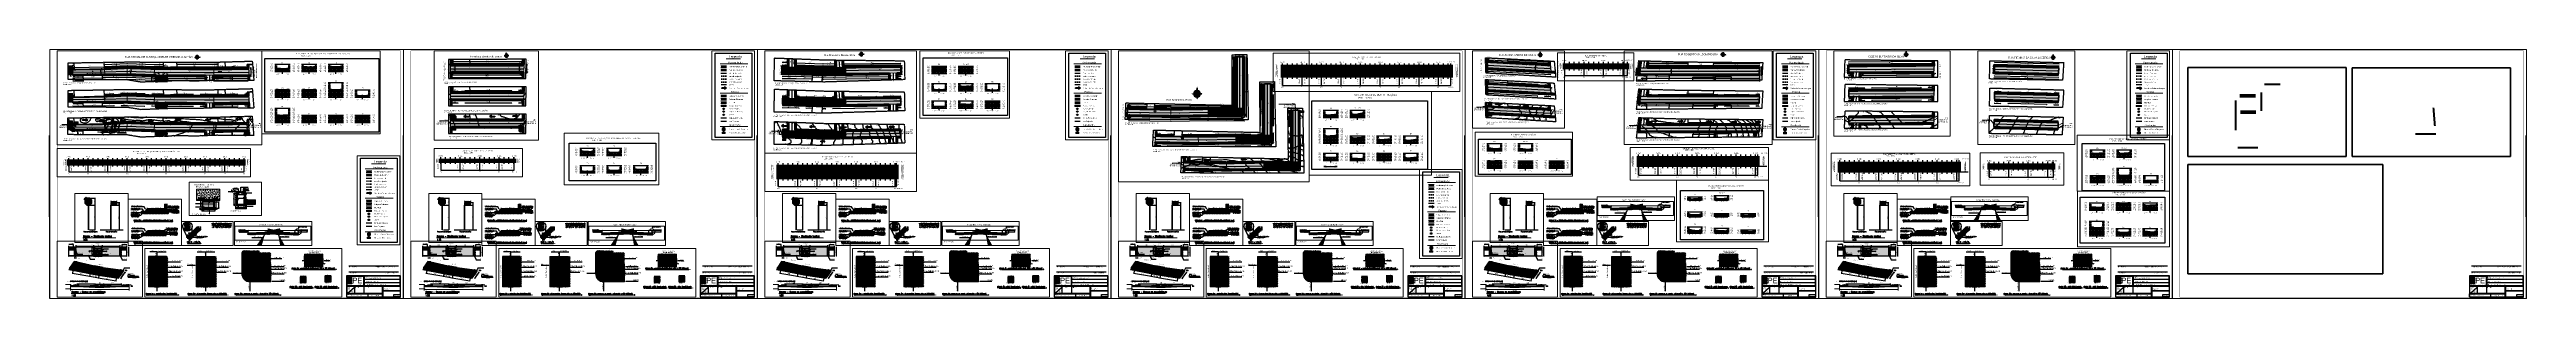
# Paper-space layout 'Pranchas' of a CAD drawing. Header units: feet. Extents: x -844 to 7627, y -508 to 346.
# The model-space entities are those that its viewports show. They can reach past a viewport. Long polylines and large blocks are cut down to what shows.
import ezdxf
from ezdxf import colors
from ezdxf.entities.mleader import LeaderData, LeaderLine
from ezdxf.enums import TextEntityAlignment as Align
from ezdxf.math import Vec2, Vec3

# ---------------------------------------------------------------- set-up
doc = ezdxf.new("R2010")
doc.units = ezdxf.units.FT
doc.header["$LTSCALE"] = 0.3
doc.header["$MEASUREMENT"] = 0
for name, pattern in [('ACAD_ISO02W100', [15, 12, -3]), ('ACAD_ISO05W100', [33, 24, -3, 0, -3, 0, -3]), ('CENTER2', [1.125, 0.75, -0.125, 0.125, -0.125]), ('CONTINUO', [0]), ('DASHED2', [0.375, 0.25, -0.125]), ('HIDDEN', [0.375, 0.25, -0.125])]:
    doc.linetypes.add(name, pattern=pattern)
for name, color, linetype in [('_EIXO PROJETADO', 2, 'Continuous'), ('ALVENARIA', 5, 'Continuous'), ('C-ROAD-CNTR-N', 92, 'Continuous'), ('C-ROAD-PROF-GRID-MAJR', 8, 'Continuous'), ('C-ROAD-PROF-GRID-MINR', 8, 'Continuous'), ('C-ROAD-PROF-TEXT', 7, 'Continuous'), ('C-ROAD-PROF-TICK', 7, 'Continuous'), ('C-ROAD-PROF-TITL', 7, 'Continuous'), ('C-ROAD-PROF-TTLB', 5, 'Continuous'), ('C-ROAD-SCTN-GRID', 7, 'Continuous'), ('C-ROAD-SCTN-TEXT', 7, 'Continuous'), ('C-ROAD-SCTN-TICK', 7, 'Continuous'), ('C-ROAD-SCTN-TITL', 92, 'Continuous'), ('C-ROAD-STAN', 11, 'Continuous'), ('C1-HM-CURVA_INTERMEDIARIA', 3, 'Continuous'), ('C1-HM-CURVA_MESTRA', 5, 'Continuous'), ('CALÇADA', 3, 'Continuous'), ('Calçada Projetada', 20, 'Continuous'), ('CORTE', 250, 'Continuous'), ('cotas1', 7, 'Continuous'), ('Edificação Existente', 1, 'Continuous'), ('Estacas', 7, 'CONTINUO'), ('ESTAQUEAMENTO', 7, 'CONTINUO'), ('F-HZ-ESTACA', 98, 'Continuous'), ('FOLHA_TEXTOS', 7, 'Continuous'), ('GALERIA', 7, 'Continuous'), ('hachura', 5, 'Continuous'), ('I2-MEIOFIO', 171, 'Continuous'), ('L-tree', 102, 'Continuous'), ('LEGENDA', 7, 'CONTINUO'), ('LF', 7, 'Continuous'), ('LISTAGEM_TEXTO', 7, 'Continuous'), ('MF', 7, 'CONTINUO'), ('MURO', 7, 'CONTINUO'), ('NORTE', 7, 'Continuous'), ('PARALELO', 250, 'Continuous'), ('PAVIMENTAÇÃO NOVA', 12, 'Continuous'), ('Pavimento projetado', 51, 'Continuous'), ('PDF2_0', 7, 'Continuous'), ('PDF2_A_Cotas', 7, 'Continuous'), ('PDF2_A_Texto', 7, 'Continuous'), ('PDF2_Text', 7, 'Continuous'), ('PDF_A_Cotas', 7, 'Continuous'), ('PDF_A_TATIL', 7, 'Continuous'), ('PDF_A_Texto', 7, 'Continuous'), ('PDF_Text', 7, 'Continuous'), ('PERFIL-ESCALA', 7, 'Continuous'), ('PONTOS_SUBSTITUIDOS', 7, 'Continuous'), ('Poste e Rede Elétrica', 6, 'Continuous'), ('PROJETOS', 7, 'Continuous'), ('projeção', 253, 'Continuous'), ('PS_IND_COMPRIMENTO', 7, 'Continuous'), ('PS_IND_DIAMETRO', 7, 'Continuous'), ('PS_IND_FLUXO', 3, 'Continuous'), ('PS_PONTOS_IDENTIFICACAO_LIN', 7, 'Continuous'), ('PS_PONTOS_IDENTIFICACAO_TXT', 7, 'Continuous'), ('PST', 7, 'Continuous'), ('PV', 1, 'Continuous'), ('SINALIZACAO', 1, 'Continuous'), ('texto', 7, 'Continuous'), ('TEXTO-100', 7, 'Continuous'), ('TEXTOS', 7, 'Continuous'), ('TEXTURA', 7, 'Continuous'), ('TUBO_DE_CONCRETO', 7, 'Continuous')]:
    doc.layers.add(name, color=color, linetype=linetype)
for name, color, linetype, lineweight in [('Alvenaria de 1 Vez', 6, 'ACAD_ISO02W100', 35), ('C-ROAD-PROF', 1, 'Continuous', 35), ('CALÇADAS', 143, 'Continuous', 30), ('Conal - cotas', 7, 'Continuous', 25), ('COTA', 7, 'Continuous', 0), ('Cotas Acessibilidade', 5, 'Continuous', 25), ('Cotas Calçadas', 7, 'Continuous', 25), ('Detalhe 2', 1, 'Continuous', 18), ('EDIF', 7, 'Continuous', 0), ('Formato', 7, 'Continuous', 13), ('Greide', 174, 'Continuous', 30), ('LINHA', 7, 'Continuous', 9), ('MEIO FIO PROJETADO', 7, 'ACAD_ISO02W100', 35), ('MURETA', 7, 'Continuous', 0), ('PAVIMENTO', 251, 'Continuous', 9), ('PENA01', 7, 'DASHED2', 9), ('PENA015', 1, 'Continuous', 15), ('PENA02', 5, 'Continuous', 20), ('PENA04', 6, 'Continuous', 40), ('PENA10', 202, 'Continuous', 100), ('PENA15', 1, 'Continuous', 15), ('Quadra', 4, 'Continuous', 25), ('R MARIA FARIAS DE ASSIS', 7, 'Continuous', 0), ('RAMPAS', 4, 'Continuous', 0)]:
    doc.layers.add(name, color=color, linetype=linetype, lineweight=lineweight)
for name, color, linetype, true_color in [('PDF2_A_Placas', 7, 'Continuous', 0xbfbfbf), ('PDF_0', 7, 'Continuous', 0x929498), ('PDF_A_Piso_Tatil', 7, 'Continuous', 0xffffa3)]:
    doc.layers.add(name, color=color, linetype=linetype, true_color=true_color)
doc.styles.add('Arial', font='arial.ttf')
doc.styles.add('Arnaldo', font='arial.ttf')
doc.styles.add('COTA', font='arial.ttf')
doc.styles.add('COTAS', font='ariblk.ttf', dxfattribs={"width": 0.75})
doc.styles.add('ESC-50-60', font='arial.ttf', dxfattribs={"height": 0.075})
doc.styles.add('PDF Arial', font='arial.ttf')
doc.styles.add('PONTOS_DADOS', font='BOOKOS.TTF')
doc.styles.add('REG100', font='arial.ttf', dxfattribs={"height": 0.0625})
doc.styles.add('Roman', font='arial.ttf', dxfattribs={"height": 2})
doc.styles.add('ROMANS', font='romans', dxfattribs={"height": 0.2})
doc.styles.add('SUPERFRENCH', font='SUF_____.pfb', dxfattribs={"oblique": 15, "height": 2})
doc.styles.add('TARCISIO', font='swissci.ttf')
doc.styles.add('texto', font='')
doc.styles.get('texto').set_extended_font_data('AvantGarde Bk BT')
doc.linetypes.add('FENCELINE2', pattern='A,0.25,-0.1,[132,ltypeshp.shx,S=0.1,R=0,X=-0.1,Y=0],-0.1,1', length=1.45)
doc.dimstyles.new('Cota Alvenaria', dxfattribs={"dimtxt": 1, "dimasz": 0.3, "dimexe": 1, "dimexo": 1, "dimgap": 0.5, "dimtad": 1, "dimzin": 4, "dimtxsty": 'TARCISIO', "dimblk": 'OBLIQUE', "dimcen": -2, "dimdle": 0.3, "dimse1": 1, "dimse2": 1, "dimclrd": 256, "dimclre": 256, "dimclrt": 6, "dimadec": 0, "dimazin": 0, "dimtfac": 1, "dimtix": 1, "dimtmove": 0, "dimatfit": 3, "dimldrblk": 'DOT', "dimfxl": 1, "dimlwd": -1, "dimlwe": -1, "dimarcsym": 0})
doc.dimstyles.new('Cota Calçadas', dxfattribs={"dimtxt": 1, "dimasz": 0.3, "dimexe": 1, "dimexo": 1, "dimgap": 0.5, "dimtad": 1, "dimzin": 4, "dimtxsty": 'TARCISIO', "dimblk": 'OBLIQUE', "dimcen": -2, "dimdle": 0.3, "dimse1": 1, "dimse2": 1, "dimclrd": 256, "dimclre": 256, "dimclrt": 256, "dimadec": 0, "dimazin": 0, "dimtfac": 1, "dimtix": 1, "dimtmove": 0, "dimatfit": 3, "dimldrblk": 'DOT', "dimfxl": 1, "dimlwd": -1, "dimlwe": -1, "dimarcsym": 0})
doc.dimstyles.new('Cota Piso Tatil', dxfattribs={"dimtxt": 1, "dimasz": 0.3, "dimexe": 1, "dimexo": 1, "dimgap": 0.5, "dimtad": 1, "dimzin": 4, "dimtxsty": 'TARCISIO', "dimblk": 'OBLIQUE', "dimcen": -2, "dimdle": 0.3, "dimse1": 1, "dimse2": 1, "dimclrd": 256, "dimclre": 256, "dimclrt": 5, "dimadec": 0, "dimazin": 0, "dimtfac": 1, "dimtix": 1, "dimtmove": 0, "dimatfit": 3, "dimldrblk": 'DOT', "dimfxl": 1, "dimlwd": -1, "dimlwe": -1, "dimarcsym": 0})
doc.dimstyles.new('COTAS_100', dxfattribs={"dimscale": 100, "dimtxt": 0.002, "dimasz": 0.001, "dimexe": 0.0007, "dimexo": 0.004, "dimgap": 0.0015, "dimtad": 1, "dimzin": 0, "dimdsep": 46, "dimtxsty": 'COTAS', "dimblk1": 'ARCHTICK', "dimblk2": 'ARCHTICK', "dimsah": 1, "dimcen": 0.003, "dimdle": 0.0007, "dimaunit": 1, "dimadec": 0, "dimazin": 0, "dimtfac": 1, "dimtdec": 0, "dimtix": 1, "dimtmove": 0, "dimatfit": 3, "dimldrblk": 'ARCHTICK', "dimfxl": 1, "dimtolj": 1, "dimtzin": 0, "dimarcsym": 0})
doc.dimstyles.new('COTAS_25', dxfattribs={"dimscale": 25, "dimtxt": 0.002, "dimasz": 0.001, "dimexe": 0.0007, "dimexo": 0.004, "dimgap": 0.0015, "dimtad": 1, "dimzin": 0, "dimdsep": 46, "dimtxsty": 'COTAS', "dimblk1": 'ARCHTICK', "dimblk2": 'ARCHTICK', "dimsah": 1, "dimcen": 0.003, "dimdle": 0.0007, "dimaunit": 1, "dimadec": 0, "dimazin": 0, "dimtfac": 1, "dimtdec": 0, "dimtix": 1, "dimtmove": 0, "dimatfit": 3, "dimldrblk": 'ARCHTICK', "dimfxl": 1, "dimtolj": 1, "dimtzin": 0, "dimarcsym": 0})
doc.dimstyles.new('COTAS_75', dxfattribs={"dimscale": 75, "dimtxt": 0.002, "dimasz": 0.001, "dimexe": 0.0007, "dimexo": 0.004, "dimgap": 0.0015, "dimtad": 1, "dimzin": 0, "dimdsep": 46, "dimtxsty": 'COTAS', "dimblk1": 'ARCHTICK', "dimblk2": 'ARCHTICK', "dimsah": 1, "dimcen": 0.003, "dimdle": 0.0007, "dimaunit": 1, "dimadec": 0, "dimazin": 0, "dimtfac": 1, "dimtdec": 0, "dimtix": 1, "dimtmove": 0, "dimatfit": 3, "dimldrblk": 'ARCHTICK', "dimfxl": 1, "dimtolj": 1, "dimtzin": 0, "dimarcsym": 0})
doc.dimstyles.new('ESC-50', dxfattribs={"dimtxt": 0.075, "dimasz": 0.025, "dimexe": 0.025, "dimexo": 0.05, "dimgap": 0.025, "dimtad": 1, "dimzin": 12, "dimdsep": 46, "dimtxsty": 'ESC-50-60', "dimblk": 'OBLIQUE', "dimcen": 0.09, "dimclrd": 256, "dimclre": 256, "dimclrt": 1, "dimadec": 0, "dimazin": 0, "dimtfac": 1, "dimtix": 1, "dimtmove": 0, "dimatfit": 3, "dimfxl": 1, "dimtolj": 1, "dimtzin": 12, "dimarcsym": 0})
doc.dimstyles.get("Standard").update_dxf_attribs({"dimtxt": 0.18, "dimasz": 0.18, "dimexe": 0.18, "dimexo": 0.0625, "dimgap": 0.09, "dimtad": 0, "dimtih": 1, "dimtoh": 1, "dimdec": 4, "dimzin": 0, "dimdsep": 46, "dimtxsty": 'Standard', "dimcen": 0.09, "dimadec": 0, "dimazin": 0, "dimtfac": 1, "dimtdec": 4, "dimtofl": 0, "dimtmove": 0, "dimatfit": 3, "dimfxl": 1, "dimtolj": 1, "dimtzin": 0, "dimarcsym": 0})
picture_1 = doc.add_image_def('image1.jpg', size_in_pixel=(1920, 1080))
picture_2 = doc.add_image_def('image2.jpg', size_in_pixel=(1920, 1080))
picture_3 = doc.add_image_def('image3.jpg', size_in_pixel=(1920, 1080))
pattern_1 = [(55, (0.05187, 9.05663), (-0.1310643270862, 0.0917722298162), []), (145, (0.05187, 9.05663), (-0.1769504419943, 0.02624006627305), [0.16, -0.16])]
pattern_2 = [(50, (204131.302884, 9205106.29314), (0.071726018, -0.006275213), [0.0075, -0.0825]), (355, (204131.302884, 9205106.29314), (-0.013875133, 0.075219213), [0.006, -0.066]), (100.4514, (204131.30886, 9205106.29262), (0.05785094, 0.068943954), [0.00637402, -0.07011421]), (46.1842, (204131.30288, 9205106.31314), (0.106724105, -0.0165519), [0.01125, -0.12375]), (96.6356, (204131.31178, 9205106.31176), (0.09346627, 0.09741179), [0.00956103, -0.1051713]), (351.1842, (204131.30288, 9205106.31314), (0.0934662, 0.09741186), [0.009, -0.099]), (21, (204131.312884, 9205106.30814), (0.059690705, -0.04026189), [0.0075, -0.0825]), (326, (204131.312884, 9205106.30814), (0.024331533, 0.072515005), [0.006, -0.066]), (71.4514, (204131.31786, 9205106.304785), (0.084022263, 0.03225305), [0.00637402, -0.07011421]), (37.5, (204131.302884, 9205106.29314), (0.0012159855, 0.0332893854), [0, -0.0652, 0, -0.067, 0, -0.06625]), (7.5, (204131.302884, 9205106.29314), (0.026306954, 0.039441171), [0, -0.0382, 0, -0.0637, 0, -0.02525]), (327.5, (204131.280584, 9205106.29314), (0.0533822436, -0.002255487), [0, -0.025, 0, -0.078, 0, -0.1035]), (317.5, (204131.270584, 9205106.29314), (0.058318617, 0.010010498), [0, -0.0325, 0, -0.0518, 0, -0.0735])]

# ---------------------------------------------------------------- blocks, each defined once
blk = doc.blocks.new('A$C7DBB18B5')
at = {"layer": 'Detalhe 2', "lineweight": 20}
h = blk.add_hatch(color=5, dxfattribs=at)
h.dxf.hatch_style = 1
h.paths.add_polyline_path([(0.475, 0.25), (0.025, 0.25, 0.414214), (0, 0.225), (0, 0.025, 0.414214), (0.025, 0), (0.475, 0, 0.414214), (0.5, 0.025), (0.5, 0.225, 0.414214)])
h.paths.add_polyline_path([(0.495, 0.225), (0.495, 0.025, -0.414214), (0.475, 0.005), (0.025, 0.005, -0.414214), (0.005, 0.025), (0.005, 0.225, -0.414214), (0.025, 0.245), (0.475, 0.245, -0.414214)], flags=16)
h.paths.add_polyline_path([(0.485, 0.225), (0.485, 0.025, -0.414214), (0.475, 0.015), (0.025, 0.015, -0.414214), (0.015, 0.025), (0.015, 0.225, -0.414214), (0.025, 0.235), (0.475, 0.235, -0.414214)], flags=0)
h = blk.add_hatch(color=7, dxfattribs=at)
h.dxf.hatch_style = 1
h.paths.add_polyline_path([(0.475, 0.245), (0.025, 0.245, 0.414214), (0.005, 0.225), (0.005, 0.025, 0.414214), (0.025, 0.005), (0.475, 0.005, 0.414214), (0.495, 0.025), (0.495, 0.225, 0.414214)])
h.paths.add_polyline_path([(0.485, 0.225), (0.485, 0.025, -0.414214), (0.475, 0.015), (0.025, 0.015, -0.414214), (0.015, 0.025), (0.015, 0.225, -0.414214), (0.025, 0.235), (0.475, 0.235, -0.414214)], flags=16)
h = blk.add_hatch(color=5, dxfattribs=at)
h.dxf.hatch_style = 1
h.paths.add_polyline_path([(0.485, 0.225, 0.414214), (0.475, 0.235), (0.025, 0.235, 0.414214), (0.015, 0.225), (0.015, 0.025, 0.414214), (0.025, 0.015), (0.475, 0.015, 0.414214), (0.485, 0.025)])
at = {"layer": 'Detalhe 2', "color": 7, "lineweight": 20}
for points in [[(0.025, 0), (0.475, 0, 0.414214), (0.5, 0.025), (0.5, 0.225, 0.414214), (0.475, 0.25), (0.025, 0.25, 0.414214), (0, 0.225), (0, 0.025, 0.414214)], [(0.025, 0.005), (0.475, 0.005, 0.414214), (0.495, 0.025), (0.495, 0.225, 0.414214), (0.475, 0.245), (0.025, 0.245, 0.414214), (0.005, 0.225), (0.005, 0.025, 0.414214)], [(0.025, 0.015), (0.475, 0.015, 0.414214), (0.485, 0.025), (0.485, 0.225, 0.414214), (0.475, 0.235), (0.025, 0.235, 0.414214), (0.015, 0.225), (0.015, 0.025, 0.414214)]]:
    blk.add_lwpolyline(points, format="xyb", close=True, dxfattribs=at)
blk.add_lwpolyline([(0.015, 0.055), (0.485, 0.055)], dxfattribs=at)
at = {"color": 7, "lineweight": 20, "true_color": 0xffffff, "style": 'PONTOS_DADOS'}
for s, height, p in [('RUA', 0.05, (0.119, 0.205)), ('XXXX XXXX', 0.05, (0.241, 0.139)), ('CEP: 00000-000', 0.02, (0.374, 0.045))]:
    blk.add_text(s, height=height, dxfattribs=at).set_placement(p, align=Align.TOP_CENTER)
blk = doc.blocks.new('A$C7A48332B')
at = {"layer": 'RAMPAS'}
h = blk.add_hatch(color=256, dxfattribs=at)
h.dxf.hatch_style = 1
h.paths.add_polyline_path([(1.769, 0.605), (1.873, 1.162, -0.414214), (1.817, 1.243), (1.255, 1.348), (1.239, 1.263), (1.108, 1.375), (1.271, 1.433), (1.255, 1.348), (1.817, 1.243, -0.414214), (1.899, 1.299), (1.989, 1.785), (0.22, 2.115), (0, 0.935)])
h.paths.add_polyline_path([(3.244, 0.33), (3.348, 0.887, -0.414214), (3.292, 0.968, -0.414214), (3.374, 1.024), (3.464, 1.51), (1.989, 1.785), (1.899, 1.299, -0.414214), (1.955, 1.217, -0.414214), (1.873, 1.162), (1.769, 0.605)])
h.paths.add_polyline_path([(5.014, 0), (5.234, 1.18), (3.464, 1.51), (3.374, 1.024, -0.414214), (3.43, 0.942), (3.992, 0.838), (4.007, 0.923), (4.139, 0.81), (3.976, 0.753), (3.992, 0.838), (3.43, 0.942, -0.414214), (3.348, 0.887), (3.244, 0.33)])
at = {"layer": 'RAMPAS', "color": 7}
for points in [[(0, 0.935), (1.769, 0.605), (1.873, 1.162, -0.414214), (1.817, 1.243), (1.255, 1.348), (1.239, 1.263), (1.108, 1.375), (1.271, 1.433), (1.255, 1.348), (1.817, 1.243, -0.414214), (1.899, 1.299), (1.989, 1.785), (0.22, 2.115)], [(1.769, 0.605), (3.244, 0.33), (3.348, 0.887, -0.414214), (3.292, 0.968, -0.414214), (3.374, 1.024), (3.464, 1.51), (1.989, 1.785), (1.899, 1.299, -0.414214), (1.955, 1.217, -0.414214), (1.873, 1.162)], [(3.244, 0.33), (5.014, 0), (5.234, 1.18), (3.464, 1.51), (3.374, 1.024, -0.414214), (3.43, 0.942), (3.992, 0.838), (4.007, 0.923), (4.139, 0.81), (3.976, 0.753), (3.992, 0.838), (3.43, 0.942, -0.414214), (3.348, 0.887)]]:
    blk.add_lwpolyline(points, format="xyb", close=True, dxfattribs=at)
blk = doc.blocks.new('A$C0B4D12F7')
at = {"layer": 'SINALIZACAO'}
h = blk.add_hatch(color=4, dxfattribs=at)
h.dxf.hatch_style = 1
h.paths.add_polyline_path([(3.39, 0), (5.64, 1.3), (3.39, 2.6)])
h = blk.add_hatch(color=4, dxfattribs=at)
h.dxf.hatch_style = 1
h.paths.add_polyline_path([(3.39, 1.59), (0, 1.59), (0, 0.87), (3.39, 0.87)])
at = {"layer": 'SINALIZACAO', "color": 4}
for p, q in [((3.39, 1.59), (0, 1.59)), ((0, 0.87), (0, 1.59)), ((3.39, 0.87), (0, 0.87))]:
    blk.add_line(p, q, dxfattribs=at)
blk.add_lwpolyline([(5.64, 1.3), (3.39, 2.6), (3.39, 0)], close=True, dxfattribs=at)
blk = doc.blocks.new('PARE')
at = {"layer": 'SINALIZACAO'}
h = blk.add_hatch(color=256, dxfattribs=at)
h.dxf.hatch_style = 1
h.paths.add_polyline_path([(0.13, 0.331), (-0.138, 0.331), (-0.327, 0.141), (-0.327, -0.126), (-0.138, -0.316), (0.13, -0.316), (0.319, -0.126), (0.319, 0.141)])
h.paths.add_polyline_path([(-0.13, 0.311), (0.122, 0.311), (0.299, 0.133), (0.299, -0.118), (0.122, -0.296), (-0.13, -0.296), (-0.307, -0.118), (-0.307, 0.133)], flags=16)
h.paths.add_polyline_path([(-0.121, 0.291), (0.113, 0.291), (0.279, 0.125), (0.279, -0.11), (0.113, -0.276), (-0.121, -0.276), (-0.287, -0.11), (-0.287, 0.125)], flags=0)
at = {"layer": 'SINALIZACAO', "true_color": 0xffffff}
h = blk.add_hatch(color=7, dxfattribs=at)
h.dxf.hatch_style = 1
h.paths.add_polyline_path([(-0.307, 0.133), (-0.307, -0.118), (-0.13, -0.296), (0.122, -0.296), (0.299, -0.118), (0.299, 0.133), (0.122, 0.311), (-0.13, 0.311)])
h.paths.add_polyline_path([(-0.121, 0.291), (0.113, 0.291), (0.279, 0.125), (0.279, -0.11), (0.113, -0.276), (-0.121, -0.276), (-0.287, -0.11), (-0.287, 0.125)], flags=16)
at = {"layer": 'SINALIZACAO'}
h = blk.add_hatch(color=256, dxfattribs=at)
h.dxf.hatch_style = 1
h.paths.add_polyline_path([(-0.287, -0.11), (-0.121, -0.276), (0.113, -0.276), (0.279, -0.11), (0.279, 0.125), (0.113, 0.291), (-0.121, 0.291), (-0.287, 0.125)])
at = {"layer": 'SINALIZACAO', "color": 7, "true_color": 0xffffff}
for points in [[(-0.13, 0.311), (-0.307, 0.133), (-0.307, -0.118), (-0.13, -0.296), (0.122, -0.296), (0.299, -0.118), (0.299, 0.133), (0.122, 0.311)], [(-0.121, 0.291), (-0.287, 0.125), (-0.287, -0.11), (-0.121, -0.276), (0.113, -0.276), (0.279, -0.11), (0.279, 0.125), (0.113, 0.291)]]:
    blk.add_lwpolyline(points, close=True, dxfattribs=at)
at = {"layer": 'SINALIZACAO', "color": 7, "true_color": 0xffffff, "insert": (-0.004, 0.008), "char_height": 0.14, "attachment_point": 5}
blk.add_mtext_dynamic_manual_height_columns('\\pxqc;PARE', width=0.56672, gutter_width=0.5, heights=[0.234], dxfattribs=at)
blk = doc.blocks.new('_ArchTick')
at = {"color": 0, "linetype": 'ByBlock', "const_width": 0.15}
blk.add_lwpolyline([(-0.5, -0.5), (0.5, 0.5)], dxfattribs=at)
blk = doc.blocks.new('*D117')
at = {"layer": 'Defpoints', "color": 0, "transparency": 16777216}
for p in [(203677.15, 9204920.99), (203677.26, 9204921.24), (203677.33, 9204921.17)]:
    blk.add_point(p, dxfattribs=at)
at = {"layer": 'PENA015', "color": 0, "lineweight": -2, "transparency": 16777216}
for p, q in [((203677.07, 9204921.05), (203677.27, 9204921.25)), ((203677.08, 9204921.06), (203677.07, 9204921.07)), ((203677.26, 9204921.24), (203677.25, 9204921.25))]:
    blk.add_line(p, q, dxfattribs=at)
at = {"layer": 'PENA015', "color": 0, "lineweight": -2, "transparency": 16777216, "xscale": 0.025, "yscale": 0.025, "zscale": 0.025}
for p, rotation in [((203677.08, 9204921.06), 225.0000001131955), ((203677.26, 9204921.24), 45.00000011319547)]:
    blk.add_blockref('_ArchTick', p, dxfattribs=dict(at, rotation=rotation))
at = {"layer": 'PENA015', "color": 0, "lineweight": 25, "transparency": 16777216, "insert": (203677.13, 9204921.19), "char_height": 0.05, "attachment_point": 5, "rotation": 45, "style": 'COTAS'}
blk.add_mtext('\\A1;0.25', dxfattribs=at)
blk = doc.blocks.new('*D118')
at = {"layer": 'Defpoints', "color": 0, "transparency": 16777216}
for p in [(203677.45, 9204921.17), (203677.45, 9204920.56), (203678.02, 9204920.56)]:
    blk.add_point(p, dxfattribs=at)
at = {"layer": 'PENA015', "color": 0, "lineweight": -2, "transparency": 16777216}
for p, q in [((203677.55, 9204921.17), (203678.04, 9204921.17)), ((203677.55, 9204920.56), (203678.04, 9204920.56)), ((203678.02, 9204921.19), (203678.02, 9204920.55))]:
    blk.add_line(p, q, dxfattribs=at)
at = {"layer": 'PENA015', "color": 0, "lineweight": -2, "transparency": 16777216, "xscale": 0.025, "yscale": 0.025, "zscale": 0.025}
for p, rotation in [((203678.02, 9204921.17), 90), ((203678.02, 9204920.56), 270)]:
    blk.add_blockref('_ArchTick', p, dxfattribs=dict(at, rotation=rotation))
at = {"layer": 'PENA015', "color": 0, "lineweight": 25, "transparency": 16777216, "insert": (203677.96, 9204920.87), "char_height": 0.05, "attachment_point": 5, "rotation": 90, "style": 'COTAS'}
blk.add_mtext('\\A1;0.60', dxfattribs=at)
blk = doc.blocks.new('*D119')
at = {"layer": 'Defpoints', "color": 0, "transparency": 16777216}
for p in [(203677.45, 9204920.56), (203677.47, 9204918.46), (203678.02, 9204918.46)]:
    blk.add_point(p, dxfattribs=at)
at = {"layer": 'PENA015', "color": 0, "lineweight": -2, "transparency": 16777216}
for p, q in [((203677.55, 9204920.56), (203678.04, 9204920.56)), ((203678.02, 9204920.58), (203678.02, 9204918.45)), ((203677.57, 9204918.46), (203678.04, 9204918.46))]:
    blk.add_line(p, q, dxfattribs=at)
at = {"layer": 'PENA015', "color": 0, "lineweight": -2, "transparency": 16777216, "xscale": 0.025, "yscale": 0.025, "zscale": 0.025}
for p, rotation in [((203678.02, 9204920.56), 90), ((203678.02, 9204918.46), 270)]:
    blk.add_blockref('_ArchTick', p, dxfattribs=dict(at, rotation=rotation))
at = {"layer": 'PENA015', "color": 0, "lineweight": 25, "transparency": 16777216, "insert": (203677.96, 9204919.51), "char_height": 0.05, "attachment_point": 5, "rotation": 90, "style": 'COTAS'}
blk.add_mtext('\\A1;2.10', dxfattribs=at)
blk = doc.blocks.new('*D67')
at = {"layer": 'Defpoints', "color": 0, "transparency": 16777216}
for p in [(203679.47, 9204920.56), (203679.47, 9204918.46), (203680.09, 9204918.46)]:
    blk.add_point(p, dxfattribs=at)
at = {"layer": 'PENA015', "color": 0, "lineweight": -2, "transparency": 16777216}
for p, q in [((203679.57, 9204920.56), (203680.11, 9204920.56)), ((203680.09, 9204920.58), (203680.09, 9204918.45)), ((203679.57, 9204918.46), (203680.11, 9204918.46))]:
    blk.add_line(p, q, dxfattribs=at)
at = {"layer": 'PENA015', "color": 0, "lineweight": -2, "transparency": 16777216, "xscale": 0.025, "yscale": 0.025, "zscale": 0.025}
for p, rotation in [((203680.09, 9204920.56), 90), ((203680.09, 9204918.46), 270)]:
    blk.add_blockref('_ArchTick', p, dxfattribs=dict(at, rotation=rotation))
at = {"layer": 'PENA015', "color": 0, "lineweight": 25, "transparency": 16777216, "insert": (203680.03, 9204919.51), "char_height": 0.05, "attachment_point": 5, "rotation": 90, "style": 'COTAS'}
blk.add_mtext('\\A1;2.10', dxfattribs=at)
blk = doc.blocks.new('*D68')
at = {"layer": 'Defpoints', "color": 0, "transparency": 16777216}
for p in [(203679.47, 9204920.56), (203679.5, 9204920.81), (203680.12, 9204920.81)]:
    blk.add_point(p, dxfattribs=at)
at = {"layer": 'PENA015', "color": 0, "lineweight": -2, "transparency": 16777216}
for p, q in [((203679.57, 9204920.56), (203680.14, 9204920.56)), ((203679.6, 9204920.81), (203680.14, 9204920.81)), ((203680.12, 9204920.55), (203680.12, 9204920.83))]:
    blk.add_line(p, q, dxfattribs=at)
at = {"layer": 'PENA015', "color": 0, "lineweight": -2, "transparency": 16777216, "xscale": 0.025, "yscale": 0.025, "zscale": 0.025}
for p, rotation in [((203680.12, 9204920.81), 90), ((203680.12, 9204920.56), 270)]:
    blk.add_blockref('_ArchTick', p, dxfattribs=dict(at, rotation=rotation))
at = {"layer": 'PENA015', "color": 0, "lineweight": 25, "transparency": 16777216, "insert": (203680.05, 9204920.69), "char_height": 0.05, "attachment_point": 5, "rotation": 90, "style": 'COTAS'}
blk.add_mtext('\\A1;0.25', dxfattribs=at)
blk = doc.blocks.new('*D69')
at = {"layer": 'Defpoints', "color": 0, "transparency": 16777216}
for p in [(203679.38, 9204920.85), (203679.88, 9204920.88), (203679.88, 9204920.85)]:
    blk.add_point(p, dxfattribs=at)
at = {"layer": 'PENA015', "color": 0, "lineweight": -2, "transparency": 16777216}
for p, q in [((203679.37, 9204920.88), (203679.9, 9204920.88)), ((203679.38, 9204920.95), (203679.38, 9204920.89)), ((203679.88, 9204920.95), (203679.88, 9204920.89))]:
    blk.add_line(p, q, dxfattribs=at)
at = {"layer": 'PENA015', "color": 0, "lineweight": -2, "transparency": 16777216, "xscale": 0.025, "yscale": 0.025, "zscale": 0.025, "rotation": 180}
blk.add_blockref('_ArchTick', (203679.38, 9204920.88), dxfattribs=at)
at = {"layer": 'PENA015', "color": 0, "lineweight": -2, "transparency": 16777216, "xscale": 0.025, "yscale": 0.025, "zscale": 0.025}
blk.add_blockref('_ArchTick', (203679.88, 9204920.88), dxfattribs=at)
at = {"layer": 'PENA015', "color": 0, "lineweight": 25, "transparency": 16777216, "insert": (203679.63, 9204920.94), "char_height": 0.05, "attachment_point": 5, "style": 'COTAS'}
blk.add_mtext('\\A1;0.50', dxfattribs=at)
blk = doc.blocks.new('VDDIM_DEFAULT')
at = {"linetype": 'Continuous'}
blk.add_hatch(color=0, dxfattribs=at).paths.add_polyline_path([(0, 0), (-1, -0.1665), (-1, 0.1665)], flags=0)
at = {"color": 0, "linetype": 'Continuous'}
blk.add_lwpolyline([(0, 0), (-1, -0.1665), (-1, 0.1665), (0, 0)], dxfattribs=at)
blk = doc.blocks.new('A$C48b8ad30')
at = {"ltscale": 0.1}
for p, q in [((0, 1.97), (0, 0)), ((1.97, 1.97), (0, 1.97)), ((1.97, 0), (0, 0)), ((0.61, 1.29), (0.61, 1.16)), ((0.68, 1.67), (0.68, 0.77)), ((0.68, 0.77), (1.24, 0.77)), ((0.83, 1.53), (0.83, 1.31)), ((0.83, 1.31), (1.2, 1.31)), ((0.83, 1.18), (1.2, 1.18)), ((0.83, 1.18), (0.83, 0.9)), ((0.83, 0.9), (1.31, 0.9)), ((1.17, 0.61), (1.26, 0.49)), ((1.2, 1.31), (1.2, 1.18)), ((1.24, 0.77), (1.56, 0.32)), ((1.31, 0.9), (1.6, 0.47)), ((1.56, 0.32), (1.79, 0.42)), ((1.6, 0.47), (1.74, 0.53)), ((1.79, 0.42), (1.74, 0.53)), ((1.97, 1.97), (1.97, 0))]:
    blk.add_line(p, q, dxfattribs=at)
for centre, radius, start, end in [((0.74, 0.74), 0.568, 103.923, 334.3865), ((0.74, 0.74), 0.446, 107.8234, 343.7958), ((0.82, 1.67), 0.137, 276.0256, 180)]:
    blk.add_arc(centre, radius, start, end, dxfattribs=at)
blk = doc.blocks.new('*D124')
at = {"layer": 'Defpoints', "color": 0, "transparency": 16777216}
for p in [(203686.93, 9204916.32), (203688.44, 9204916.06), (203688.3, 9204915.28)]:
    blk.add_point(p, dxfattribs=at)
at = {"layer": 'PENA015', "color": 0, "lineweight": -2, "transparency": 16777216}
for p, q in [((203686.75, 9204915.55), (203688.36, 9204915.27)), ((203686.88, 9204916.03), (203686.79, 9204915.49)), ((203688.39, 9204915.76), (203688.3, 9204915.23))]:
    blk.add_line(p, q, dxfattribs=at)
at = {"layer": 'PENA015', "color": 0, "lineweight": -2, "transparency": 16777216, "xscale": 0.075, "yscale": 0.075, "zscale": 0.075}
for p, rotation in [((203686.8, 9204915.55), 169.999999947097), ((203688.3, 9204915.28), 349.999999947097)]:
    blk.add_blockref('_ArchTick', p, dxfattribs=dict(at, rotation=rotation))
at = {"layer": 'PENA015', "color": 0, "lineweight": 25, "transparency": 16777216, "insert": (203687.58, 9204915.6), "char_height": 0.15, "attachment_point": 5, "rotation": 350, "style": 'COTAS'}
blk.add_mtext('\\A1;mín.1.50', dxfattribs=at)
blk = doc.blocks.new('*D125')
at = {"layer": 'Defpoints', "color": 0, "transparency": 16777216}
for p in [(203684.45, 9204920.56), (203687.45, 9204920.71), (203687.45, 9204920.56)]:
    blk.add_point(p, dxfattribs=at)
at = {"layer": 'PENA015', "color": 0, "lineweight": -2, "transparency": 16777216}
for p, q in [((203684.4, 9204920.71), (203687.5, 9204920.71)), ((203684.45, 9204920.86), (203684.45, 9204920.76)), ((203687.45, 9204920.86), (203687.45, 9204920.76))]:
    blk.add_line(p, q, dxfattribs=at)
at = {"layer": 'PENA015', "color": 0, "lineweight": -2, "transparency": 16777216, "xscale": 0.075, "yscale": 0.075, "zscale": 0.075, "rotation": 180}
blk.add_blockref('_ArchTick', (203684.45, 9204920.71), dxfattribs=at)
at = {"layer": 'PENA015', "color": 0, "lineweight": -2, "transparency": 16777216, "xscale": 0.075, "yscale": 0.075, "zscale": 0.075}
blk.add_blockref('_ArchTick', (203687.45, 9204920.71), dxfattribs=at)
at = {"layer": 'PENA015', "color": 0, "lineweight": 25, "transparency": 16777216, "insert": (203685.95, 9204920.9), "char_height": 0.15, "attachment_point": 5, "style": 'COTAS'}
blk.add_mtext('\\A1;3.00', dxfattribs=at)
blk = doc.blocks.new('*D126')
at = {"layer": 'Defpoints', "color": 0, "transparency": 16777216}
for p in [(203687.45, 9204920.56), (203688.95, 9204920.71), (203688.95, 9204920.56)]:
    blk.add_point(p, dxfattribs=at)
at = {"layer": 'PENA015', "color": 0, "lineweight": -2, "transparency": 16777216}
for p, q in [((203687.4, 9204920.71), (203689, 9204920.71)), ((203687.45, 9204920.86), (203687.45, 9204920.76)), ((203688.95, 9204920.86), (203688.95, 9204920.76))]:
    blk.add_line(p, q, dxfattribs=at)
at = {"layer": 'PENA015', "color": 0, "lineweight": -2, "transparency": 16777216, "xscale": 0.075, "yscale": 0.075, "zscale": 0.075, "rotation": 180}
blk.add_blockref('_ArchTick', (203687.45, 9204920.71), dxfattribs=at)
at = {"layer": 'PENA015', "color": 0, "lineweight": -2, "transparency": 16777216, "xscale": 0.075, "yscale": 0.075, "zscale": 0.075}
blk.add_blockref('_ArchTick', (203688.95, 9204920.71), dxfattribs=at)
at = {"layer": 'PENA015', "color": 0, "lineweight": 25, "transparency": 16777216, "insert": (203688.2, 9204920.9), "char_height": 0.15, "attachment_point": 5, "style": 'COTAS'}
blk.add_mtext('\\A1;1.50', dxfattribs=at)
blk = doc.blocks.new('*D127')
at = {"layer": 'Defpoints', "color": 0, "transparency": 16777216}
for p in [(203688.95, 9204920.56), (203691.95, 9204920.71), (203691.95, 9204920.56)]:
    blk.add_point(p, dxfattribs=at)
at = {"layer": 'PENA015', "color": 0, "lineweight": -2, "transparency": 16777216}
for p, q in [((203688.9, 9204920.71), (203692, 9204920.71)), ((203688.95, 9204920.86), (203688.95, 9204920.76)), ((203691.95, 9204920.86), (203691.95, 9204920.76))]:
    blk.add_line(p, q, dxfattribs=at)
at = {"layer": 'PENA015', "color": 0, "lineweight": -2, "transparency": 16777216, "xscale": 0.075, "yscale": 0.075, "zscale": 0.075, "rotation": 180}
blk.add_blockref('_ArchTick', (203688.95, 9204920.71), dxfattribs=at)
at = {"layer": 'PENA015', "color": 0, "lineweight": -2, "transparency": 16777216, "xscale": 0.075, "yscale": 0.075, "zscale": 0.075}
blk.add_blockref('_ArchTick', (203691.95, 9204920.71), dxfattribs=at)
at = {"layer": 'PENA015', "color": 0, "lineweight": 25, "transparency": 16777216, "insert": (203690.45, 9204920.9), "char_height": 0.15, "attachment_point": 5, "style": 'COTAS'}
blk.add_mtext('\\A1;3.00', dxfattribs=at)
blk = doc.blocks.new('*D134')
at = {"layer": 'Defpoints', "color": 0, "transparency": 16777216}
for p in [(203693.88, 9204915.37), (203694.1, 9204915.52), (203694.1, 9204915.37)]:
    blk.add_point(p, dxfattribs=at)
at = {"layer": 'PENA015', "color": 0, "lineweight": -2, "transparency": 16777216}
for p, q in [((203693.8, 9204915.52), (203693.83, 9204915.52)), ((203693.8, 9204915.37), (203693.83, 9204915.37)), ((203693.88, 9204915.52), (203693.88, 9204915.6)), ((203693.88, 9204915.52), (203693.88, 9204915.37)), ((203693.88, 9204915.37), (203693.88, 9204915.3))]:
    blk.add_line(p, q, dxfattribs=at)
at = {"layer": 'PENA015', "color": 0, "lineweight": -2, "transparency": 16777216, "xscale": 0.075, "yscale": 0.075, "zscale": 0.075}
for p, rotation in [((203693.88, 9204915.52), 270), ((203693.88, 9204915.37), 90)]:
    blk.add_blockref('_ArchTick', p, dxfattribs=dict(at, rotation=rotation))
at = {"layer": 'PENA015', "color": 0, "lineweight": 25, "transparency": 16777216, "insert": (203693.69, 9204915.45), "char_height": 0.15, "attachment_point": 5, "rotation": 90, "style": 'COTAS'}
blk.add_mtext('\\A1;0.15', dxfattribs=at)
blk = doc.blocks.new('*D135')
at = {"layer": 'Defpoints', "color": 0, "transparency": 16777216}
for p in [(203688.44, 9204916.06), (203691.4, 9204915.54), (203691.26, 9204914.76)]:
    blk.add_point(p, dxfattribs=at)
at = {"layer": 'PENA015', "color": 0, "lineweight": -2, "transparency": 16777216}
for p, q in [((203688.39, 9204915.76), (203688.3, 9204915.23)), ((203688.25, 9204915.29), (203691.31, 9204914.75)), ((203691.34, 9204915.24), (203691.25, 9204914.71))]:
    blk.add_line(p, q, dxfattribs=at)
at = {"layer": 'PENA015', "color": 0, "lineweight": -2, "transparency": 16777216, "xscale": 0.075, "yscale": 0.075, "zscale": 0.075}
for p, rotation in [((203688.3, 9204915.28), 169.977850930443), ((203691.26, 9204914.76), 349.9778509304429)]:
    blk.add_blockref('_ArchTick', p, dxfattribs=dict(at, rotation=rotation))
at = {"layer": 'PENA015', "color": 0, "lineweight": 25, "transparency": 16777216, "insert": (203689.81, 9204915.21), "char_height": 0.15, "attachment_point": 5, "rotation": 349.9779, "style": 'COTAS'}
blk.add_mtext('\\A1;3.00', dxfattribs=at)
blk = doc.blocks.new('*D123')
at = {"layer": 'Defpoints', "color": 0, "transparency": 16777216}
for p in [(203684.2, 9204919.06), (203684.2, 9204918.65), (203684.45, 9204919.06)]:
    blk.add_point(p, dxfattribs=at)
at = {"layer": 'PENA015', "color": 0, "lineweight": -2, "transparency": 16777216}
for p, q in [((203684.5, 9204918.65), (203684.15, 9204918.65)), ((203684.2, 9204918.76), (203684.2, 9204918.6)), ((203684.45, 9204918.76), (203684.45, 9204918.6))]:
    blk.add_line(p, q, dxfattribs=at)
at = {"layer": 'PENA015', "color": 0, "lineweight": -2, "transparency": 16777216, "xscale": 0.075, "yscale": 0.075, "zscale": 0.075, "rotation": 180}
blk.add_blockref('_ArchTick', (203684.2, 9204918.65), dxfattribs=at)
at = {"layer": 'PENA015', "color": 0, "lineweight": -2, "transparency": 16777216, "xscale": 0.075, "yscale": 0.075, "zscale": 0.075}
blk.add_blockref('_ArchTick', (203684.45, 9204918.65), dxfattribs=at)
at = {"layer": 'PENA015', "color": 0, "lineweight": 25, "transparency": 16777216, "insert": (203684.32, 9204918.84), "char_height": 0.15, "attachment_point": 5, "style": 'COTAS'}
blk.add_mtext('\\A1;0.20', dxfattribs=at)
blk = doc.blocks.new('*D136')
at = {"layer": 'Defpoints', "color": 0, "transparency": 16777216}
for p in [(203693.15, 9204920.56), (203693.48, 9204920.56), (203693.15, 9204919.06)]:
    blk.add_point(p, dxfattribs=at)
at = {"layer": 'PENA015', "color": 0, "lineweight": -2, "transparency": 16777216}
for p, q in [((203693.45, 9204920.56), (203693.53, 9204920.56)), ((203693.48, 9204919.01), (203693.48, 9204920.61)), ((203693.45, 9204919.06), (203693.53, 9204919.06))]:
    blk.add_line(p, q, dxfattribs=at)
at = {"layer": 'PENA015', "color": 0, "lineweight": -2, "transparency": 16777216, "xscale": 0.075, "yscale": 0.075, "zscale": 0.075}
for p, rotation in [((203693.48, 9204920.56), 90), ((203693.48, 9204919.06), 270)]:
    blk.add_blockref('_ArchTick', p, dxfattribs=dict(at, rotation=rotation))
at = {"layer": 'PENA015', "color": 0, "lineweight": 25, "transparency": 16777216, "insert": (203693.29, 9204919.81), "char_height": 0.15, "attachment_point": 5, "rotation": 90, "style": 'COTAS'}
blk.add_mtext('\\A1;1.50', dxfattribs=at)
blk = doc.blocks.new('*D137')
at = {"layer": 'Defpoints', "color": 0, "transparency": 16777216}
for p in [(203691.83, 9204915.46), (203692.52, 9204916.44), (203692.86, 9204916.2)]:
    blk.add_point(p, dxfattribs=at)
at = {"layer": 'PENA015', "color": 0, "lineweight": -2, "transparency": 16777216}
for p, q in [((203692.14, 9204915.18), (203692.89, 9204916.25)), ((203692.76, 9204916.27), (203692.9, 9204916.17)), ((203692.08, 9204915.29), (203692.22, 9204915.19))]:
    blk.add_line(p, q, dxfattribs=at)
at = {"layer": 'PENA015', "color": 0, "lineweight": -2, "transparency": 16777216, "xscale": 0.075, "yscale": 0.075, "zscale": 0.075}
for p, rotation in [((203692.86, 9204916.2), 54.9999999862992), ((203692.17, 9204915.22), 234.9999999862992)]:
    blk.add_blockref('_ArchTick', p, dxfattribs=dict(at, rotation=rotation))
at = {"layer": 'PENA015', "color": 0, "lineweight": 25, "transparency": 16777216, "insert": (203692.36, 9204915.82), "char_height": 0.15, "attachment_point": 5, "rotation": 55, "style": 'COTAS'}
blk.add_mtext('\\A1;1.50', dxfattribs=at)
blk = doc.blocks.new('*D128')
at = {"layer": 'Defpoints', "color": 0, "transparency": 16777216}
for p in [(203683.98, 9204916.85), (203686.8, 9204915.54), (203686.94, 9204916.33)]:
    blk.add_point(p, dxfattribs=at)
at = {"layer": 'PENA015', "color": 0, "lineweight": -2, "transparency": 16777216}
for p, q in [((203683.79, 9204916.07), (203686.85, 9204915.54)), ((203683.93, 9204916.56), (203683.84, 9204916.01)), ((203686.89, 9204916.04), (203686.79, 9204915.49))]:
    blk.add_line(p, q, dxfattribs=at)
at = {"layer": 'PENA015', "color": 0, "lineweight": -2, "transparency": 16777216, "xscale": 0.075, "yscale": 0.075, "zscale": 0.075}
for p, rotation in [((203683.85, 9204916.07), 169.9999999866669), ((203686.8, 9204915.54), 349.9999999866669)]:
    blk.add_blockref('_ArchTick', p, dxfattribs=dict(at, rotation=rotation))
at = {"layer": 'PENA015', "color": 0, "lineweight": 25, "transparency": 16777216, "insert": (203685.36, 9204915.99), "char_height": 0.15, "attachment_point": 5, "rotation": 350, "style": 'COTAS'}
blk.add_mtext('\\A1;3.00', dxfattribs=at)
blk = doc.blocks.new('*D129')
at = {"layer": 'Defpoints', "color": 0, "transparency": 16777216}
for p in [(203687.65, 9204920.27), (203688.75, 9204920.31), (203688.75, 9204920.27)]:
    blk.add_point(p, dxfattribs=at)
at = {"layer": 'PENA015', "color": 0, "lineweight": -2, "transparency": 16777216}
for p, q in [((203687.6, 9204920.31), (203688.8, 9204920.31)), ((203687.65, 9204920.57), (203687.65, 9204920.37)), ((203688.75, 9204920.57), (203688.75, 9204920.37))]:
    blk.add_line(p, q, dxfattribs=at)
at = {"layer": 'PENA015', "color": 0, "lineweight": -2, "transparency": 16777216, "xscale": 0.075, "yscale": 0.075, "zscale": 0.075, "rotation": 180}
blk.add_blockref('_ArchTick', (203687.65, 9204920.31), dxfattribs=at)
at = {"layer": 'PENA015', "color": 0, "lineweight": -2, "transparency": 16777216, "xscale": 0.075, "yscale": 0.075, "zscale": 0.075}
blk.add_blockref('_ArchTick', (203688.75, 9204920.31), dxfattribs=at)
at = {"layer": 'PENA015', "color": 0, "lineweight": 25, "transparency": 16777216, "insert": (203688.2, 9204920.5), "char_height": 0.15, "attachment_point": 5, "style": 'COTAS'}
blk.add_mtext('\\A1;1.10', dxfattribs=at)
blk = doc.blocks.new('*D130')
at = {"layer": 'Defpoints', "color": 0, "transparency": 16777216}
for p in [(203687.24, 9204920.4), (203687.65, 9204920.4), (203687.65, 9204919.3)]:
    blk.add_point(p, dxfattribs=at)
at = {"layer": 'PENA015', "color": 0, "lineweight": -2, "transparency": 16777216}
for p, q in [((203687.35, 9204920.4), (203687.19, 9204920.4)), ((203687.24, 9204919.25), (203687.24, 9204920.45)), ((203687.35, 9204919.3), (203687.19, 9204919.3))]:
    blk.add_line(p, q, dxfattribs=at)
at = {"layer": 'PENA015', "color": 0, "lineweight": -2, "transparency": 16777216, "xscale": 0.075, "yscale": 0.075, "zscale": 0.075}
for p, rotation in [((203687.24, 9204920.4), 90), ((203687.24, 9204919.3), 270)]:
    blk.add_blockref('_ArchTick', p, dxfattribs=dict(at, rotation=rotation))
at = {"layer": 'PENA015', "color": 0, "lineweight": 25, "transparency": 16777216, "insert": (203687.05, 9204919.85), "char_height": 0.15, "attachment_point": 5, "rotation": 90, "style": 'COTAS'}
blk.add_mtext('\\A1;1.10', dxfattribs=at)
blk = doc.blocks.new('*D131')
at = {"layer": 'Defpoints', "color": 0, "transparency": 16777216}
for p in [(203687.72, 9204913.74), (203689.22, 9204914.22), (203689.22, 9204913.74)]:
    blk.add_point(p, dxfattribs=at)
at = {"layer": 'PENA015', "color": 0, "lineweight": -2, "transparency": 16777216}
for p, q in [((203687.67, 9204914.22), (203689.27, 9204914.22)), ((203687.72, 9204914.04), (203687.72, 9204914.27)), ((203689.22, 9204914.04), (203689.22, 9204914.27))]:
    blk.add_line(p, q, dxfattribs=at)
at = {"layer": 'PENA015', "color": 0, "lineweight": -2, "transparency": 16777216, "xscale": 0.075, "yscale": 0.075, "zscale": 0.075}
for p, rotation in [((203687.72, 9204914.22), 179.9933166144687), ((203689.22, 9204914.22), 359.9933166144688)]:
    blk.add_blockref('_ArchTick', p, dxfattribs=dict(at, rotation=rotation))
at = {"layer": 'PENA015', "color": 0, "lineweight": 25, "transparency": 16777216, "insert": (203688.47, 9204914.41), "char_height": 0.15, "attachment_point": 5, "rotation": 359.9933, "style": 'COTAS'}
blk.add_mtext('\\A1;1.50', dxfattribs=at)
blk = doc.blocks.new('*D132')
at = {"layer": 'Defpoints', "color": 0, "transparency": 16777216}
for p in [(203689.22, 9204913.74), (203692.22, 9204914.22), (203692.22, 9204913.82)]:
    blk.add_point(p, dxfattribs=at)
at = {"layer": 'PENA015', "color": 0, "lineweight": -2, "transparency": 16777216}
for p, q in [((203689.17, 9204914.22), (203692.28, 9204914.22)), ((203689.22, 9204914.04), (203689.22, 9204914.28)), ((203692.22, 9204914.12), (203692.22, 9204914.28))]:
    blk.add_line(p, q, dxfattribs=at)
at = {"layer": 'PENA015', "color": 0, "lineweight": -2, "transparency": 16777216, "xscale": 0.075, "yscale": 0.075, "zscale": 0.075, "rotation": 180}
blk.add_blockref('_ArchTick', (203689.22, 9204914.22), dxfattribs=at)
at = {"layer": 'PENA015', "color": 0, "lineweight": -2, "transparency": 16777216, "xscale": 0.075, "yscale": 0.075, "zscale": 0.075}
blk.add_blockref('_ArchTick', (203692.22, 9204914.22), dxfattribs=at)
at = {"layer": 'PENA015', "color": 0, "transparency": 16777216, "insert": (203690.72, 9204914.41), "char_height": 0.15, "attachment_point": 5, "style": 'COTAS'}
blk.add_mtext('\\A1;3.00', dxfattribs=at)
blk = doc.blocks.new('*D133')
at = {"layer": 'Defpoints', "color": 0, "transparency": 16777216}
for p in [(203684.72, 9204914.22), (203684.72, 9204913.82), (203687.72, 9204913.67)]:
    blk.add_point(p, dxfattribs=at)
at = {"layer": 'PENA015', "color": 0, "lineweight": -2, "transparency": 16777216}
for p, q in [((203687.78, 9204914.22), (203684.67, 9204914.22)), ((203684.72, 9204914.12), (203684.72, 9204914.28)), ((203687.72, 9204913.97), (203687.72, 9204914.28))]:
    blk.add_line(p, q, dxfattribs=at)
at = {"layer": 'PENA015', "color": 0, "lineweight": -2, "transparency": 16777216, "xscale": 0.075, "yscale": 0.075, "zscale": 0.075, "rotation": 180}
blk.add_blockref('_ArchTick', (203684.72, 9204914.22), dxfattribs=at)
at = {"layer": 'PENA015', "color": 0, "lineweight": -2, "transparency": 16777216, "xscale": 0.075, "yscale": 0.075, "zscale": 0.075}
blk.add_blockref('_ArchTick', (203687.72, 9204914.22), dxfattribs=at)
at = {"layer": 'PENA015', "color": 0, "transparency": 16777216, "insert": (203686.22, 9204914.41), "char_height": 0.15, "attachment_point": 5, "style": 'COTAS'}
blk.add_mtext('\\A1;3.00', dxfattribs=at)
blk = doc.blocks.new('*D138')
at = {"layer": 'Defpoints', "color": 0, "transparency": 16777216}
for p in [(203692.52, 9204916.59), (203692.52, 9204916.53), (203693.1, 9204916.53)]:
    blk.add_point(p, dxfattribs=at)
at = {"layer": 'PENA015', "color": 0, "lineweight": -2, "transparency": 16777216}
for p, q in [((203692.82, 9204916.59), (203693.15, 9204916.59)), ((203692.82, 9204916.53), (203693.15, 9204916.53)), ((203693.1, 9204916.59), (203693.1, 9204916.67)), ((203693.1, 9204916.59), (203693.1, 9204916.53)), ((203693.1, 9204916.53), (203693.1, 9204916.46))]:
    blk.add_line(p, q, dxfattribs=at)
at = {"layer": 'PENA015', "color": 0, "lineweight": -2, "transparency": 16777216, "xscale": 0.075, "yscale": 0.075, "zscale": 0.075}
for p, rotation in [((203693.1, 9204916.59), 270), ((203693.1, 9204916.53), 90)]:
    blk.add_blockref('_ArchTick', p, dxfattribs=dict(at, rotation=rotation))
at = {"layer": 'PENA015', "color": 0, "lineweight": 25, "transparency": 16777216, "insert": (203692.91, 9204916.56), "char_height": 0.15, "attachment_point": 5, "rotation": 90, "style": 'COTAS'}
blk.add_mtext('\\A1;0.06', dxfattribs=at)
blk = doc.blocks.new('*D139')
at = {"layer": 'Defpoints', "color": 0, "transparency": 16777216}
for p in [(203693.52, 9204913.89), (203693.52, 9204913.84), (203694.07, 9204913.84)]:
    blk.add_point(p, dxfattribs=at)
at = {"layer": 'PENA015', "color": 0, "lineweight": -2, "transparency": 16777216}
for p, q in [((203693.82, 9204913.89), (203694.12, 9204913.89)), ((203693.82, 9204913.84), (203694.12, 9204913.84)), ((203694.07, 9204913.89), (203694.07, 9204913.97)), ((203694.07, 9204913.89), (203694.07, 9204913.84)), ((203694.07, 9204913.84), (203694.07, 9204913.77))]:
    blk.add_line(p, q, dxfattribs=at)
at = {"layer": 'PENA015', "color": 0, "lineweight": -2, "transparency": 16777216, "xscale": 0.075, "yscale": 0.075, "zscale": 0.075}
for p, rotation in [((203694.07, 9204913.89), 270), ((203694.07, 9204913.84), 90)]:
    blk.add_blockref('_ArchTick', p, dxfattribs=dict(at, rotation=rotation))
at = {"layer": 'PENA015', "color": 0, "lineweight": 25, "transparency": 16777216, "insert": (203693.88, 9204913.87), "char_height": 0.15, "attachment_point": 5, "rotation": 90, "style": 'COTAS'}
blk.add_mtext('\\A1;0.06', dxfattribs=at)
blk = doc.blocks.new('r150')
at = {"linetype": 'Continuous'}
h = blk.add_hatch(color=4, dxfattribs=at)
h.dxf.hatch_style = 1
edge = h.paths.add_edge_path()
edge.add_arc((0, 0.91), 0.1, 180, 270, ccw=False)
edge.add_line((-0.1, 0.91), (-1.3, 0.91))
edge.add_line((-1.3, 0.91), (-1.3, 0.81))
edge.add_line((-1.3, 0.81), (-1.5, 0.91))
edge.add_line((-1.5, 0.91), (-1.3, 1.01))
edge.add_line((-1.3, 1.01), (-1.3, 0.91))
edge.add_line((-1.3, 0.91), (-0.1, 0.91))
edge.add_arc((0, 0.91), 0.1, 90, 180, ccw=False)
edge.add_line((0, 1.01), (0, 1.65))
edge.add_line((0, 1.65), (-3, 1.65))
edge.add_line((-3, 1.65), (-3, 0.15))
edge.add_line((-3, 0.15), (0, 0.15))
edge.add_line((0, 0.15), (0, 0.81))
edge = h.paths.add_edge_path()
edge.add_arc((1.5, 0.91), 0.1, 180, 270, ccw=False)
edge.add_arc((1.5, 0.91), 0.1, 90, 180, ccw=False)
edge.add_line((1.5, 1.01), (1.5, 1.65))
edge.add_line((1.5, 1.65), (0, 1.65))
edge.add_line((0, 1.65), (0, 1.01))
edge.add_arc((0, 0.91), 0.1, 0, 90, ccw=False)
edge.add_arc((0, 0.91), 0.1, -90, 0, ccw=False)
edge.add_line((0, 0.81), (0, 0.15))
edge.add_line((0, 0.15), (1.5, 0.15))
edge.add_line((1.5, 0.15), (1.5, 0.81))
edge = h.paths.add_edge_path()
edge.add_line((4.5, 1.65), (1.5, 1.65))
edge.add_line((1.5, 1.65), (1.5, 1.01))
edge.add_arc((1.5, 0.91), 0.1, 0, 90, ccw=False)
edge.add_line((1.6, 0.91), (2.8, 0.91))
edge.add_line((2.8, 0.91), (2.8, 1.01))
edge.add_line((2.8, 1.01), (3, 0.91))
edge.add_line((3, 0.91), (2.8, 0.81))
edge.add_line((2.8, 0.81), (2.8, 0.91))
edge.add_line((2.8, 0.91), (1.6, 0.91))
edge.add_arc((1.5, 0.91), 0.1, -90, 0, ccw=False)
edge.add_line((1.5, 0.81), (1.5, 0.15))
edge.add_line((1.5, 0.15), (4.5, 0.15))
edge.add_line((4.5, 0.15), (4.5, 1.65))
at = {"layer": 'PENA015', "color": 7}
for points in [[(-3, 0.15), (-3, 1.65)], [(-3, 1.65), (4.5, 1.65)], [(-3, 0.15), (4.5, 0.15)], [(-1.3, 1.01), (-1.5, 0.91), (-1.3, 0.81)], [(-1.5, 0.91), (-0.1, 0.91)], [(-1.3, 0.81), (-1.3, 1.01)], [(0, 1.01), (0, 1.65)], [(0, 0.15), (0, 0.81)], [(1.5, 1.01), (1.5, 1.65)], [(1.5, 0.81), (1.5, 0.15)], [(1.6, 0.91), (3, 0.91)], [(2.8, 0.81), (2.8, 1.01)], [(2.8, 1.01), (3, 0.91), (2.8, 0.81)], [(4.5, 0.15), (4.5, 1.65)]]:
    blk.add_lwpolyline(points, dxfattribs=at)
for centre in [(0, 0.91), (1.5, 0.91)]:
    blk.add_circle(centre, 0.1, dxfattribs=at)
blk = doc.blocks.new('*U61')
at = {"layer": 'NORTE', "color": 252, "linetype": 'Continuous'}
for points in [[(2.264, 2.249), (1.127, 1.112), (1.322, 1.078)], [(0.236, 2.003), (0.962, 1.141), (1.127, 1.112)], [(1.156, 0.948), (1.127, 1.112), (0.244, 0.23)], [(1.127, 1.112), (1.156, 0.948), (2.018, 0.221)]]:
    blk.add_solid(points, dxfattribs=at)
blk = doc.blocks.new('*U62')
at = {"layer": 'NORTE', "color": 252, "linetype": 'Continuous'}
for points in [[(1.022, 1.704), (1.034, 1.355), (1.092, 1.308)], [(0.535, 1.216), (0.922, 1.09), (0.962, 1.141)], [(1.156, 0.948), (1.104, 0.907), (1.231, 0.521)], [(1.322, 1.078), (1.37, 1.019), (1.718, 1.008)]]:
    blk.add_solid(points, dxfattribs=at)
blk = doc.blocks.new('*U63')
at = {"layer": 'NORTE', "linetype": 'Continuous'}
for points in [[(1.494, 1.556), (2.264, 2.249), (1.092, 1.308)], [(1.494, 1.556), (1.127, 1.112), (2.264, 2.249)], [(1.494, 1.556), (1.092, 1.308), (1.127, 1.112)]]:
    blk.add_solid(points, dxfattribs=at)
blk = doc.blocks.new('*U64')
at = {"layer": 'NORTE', "linetype": 'Continuous'}
for points in [[(0.236, 2.003), (1.034, 1.352), (1.034, 1.355)], [(0.236, 2.003), (1.127, 1.112), (1.034, 1.352)], [(1.022, 1.704), (1.092, 1.308), (1.14, 1.346)], [(1.127, 1.112), (0.962, 1.141), (0.244, 0.23)], [(0.535, 1.216), (0.958, 1.142), (0.905, 1.204)], [(1.034, 1.352), (1.127, 1.112), (1.092, 1.308)], [(1.127, 1.112), (1.366, 1.019), (1.322, 1.078)], [(1.127, 1.112), (2.018, 0.221), (1.366, 1.019)], [(1.36, 1.125), (1.322, 1.078), (1.718, 1.008)], [(1.156, 0.943), (1.231, 0.521), (1.219, 0.891)], [(1.366, 1.019), (2.018, 0.221), (1.37, 1.019)]]:
    blk.add_solid(points, dxfattribs=at)
blk = doc.blocks.new('norte01')
at = {"layer": 'NORTE'}
for p, q in [((-0.098, 0.141), (0, 1.26)), ((0, 1.26), (0.114, 0.163)), ((-1.248, 0), (-0.096, 0.137)), ((0, 0), (-1.248, 0)), ((0.114, 0.163), (1.608, 0)), ((-0.098, -0.141), (0, 0)), ((0, -1.26), (-0.098, -0.141)), ((0.114, -0.163), (0, -1.26)), ((1.608, 0), (0.114, -0.163))]:
    blk.add_line(p, q, dxfattribs=at)
for points in [[(0, 1.26), (0, 0), (-0.096, 0.137)], [(-0.161, 0.129), (-0.096, 0.137), (-0.345, 0.492)], [(0.114, 0.163), (0.345, 0.492), (0.104, 0.235)], [(-0.161, -0.129), (-0.096, -0.137), (-0.345, -0.492)], [(0, -1.26), (0, 0), (-0.096, -0.137)], [(0, 0), (1.608, 0), (0.114, -0.163)], [(0.114, -0.163), (0.345, -0.492), (0.104, -0.235)]]:
    blk.add_lwpolyline(points, close=True, dxfattribs=at)
for points in [[(0, 1.26), (0, 0)], [(-1.248, 0), (1.608, 0)], [(-1.248, 0), (1.608, 0)], [(-1.248, 0), (-0.096, -0.137)], [(0, 0), (-0.345, 0.492)], [(-0.345, 0.492), (-0.161, 0.129)], [(-0.345, 0.492), (-0.089, 0.219)], [(0, 0), (0.345, 0.492)], [(0.345, 0.492), (0.104, 0.235)], [(0.345, 0.492), (0.174, 0.156)], [(0, 0), (-0.345, -0.492)], [(-0.345, -0.492), (-0.161, -0.129)], [(-0.345, -0.492), (-0.091, -0.222)], [(0, -1.26), (0, 0)], [(0, 0), (0.345, -0.492)], [(0.345, -0.492), (0.104, -0.235)], [(0.345, -0.492), (0.174, -0.156)]]:
    blk.add_lwpolyline(points, dxfattribs=at)
for radius, start, end in [(0.9, 92.0213, 177.3619), (0.871, 92.2575, 177.0455), (0.697, 94.0924, 174.5827), (0.668, 94.4924, 174.0444), (0.9, 4.9431, 87.6111), (0.871, 5.3202, 87.3318), (0.697, 8.261, 85.1591), (0.668, 8.9053, 84.6848), (0.9, 182.6381, 267.9787), (0.871, 182.9545, 267.7425), (0.697, 185.4173, 265.9076), (0.668, 185.9556, 265.5076), (0.9, 272.3889, 355.0569), (0.871, 272.6682, 354.6798), (0.697, 274.8409, 351.739), (0.668, 275.3152, 351.0947)]:
    blk.add_arc((0, 0), radius, start, end, dxfattribs=at)
at = {"layer": 'NORTE', "color": 254, "linetype": 'Continuous', "rotation": 314.9999999999994}
for name in ['*U61', '*U62']:
    blk.add_blockref(name, (-1.583, 0.01), dxfattribs=at)
at = {"layer": 'NORTE', "linetype": 'Continuous', "rotation": 314.9999999999994}
for name in ['*U64', '*U63']:
    blk.add_blockref(name, (-1.583, 0.01), dxfattribs=at)
at = {"layer": 'NORTE', "style": 'SUPERFRENCH', "oblique": 15}
for s, height, rotation, p in [('O', 0.192, 270, (-0.046, 1.457)), ('SO', 0.12, 225, (-0.459, 0.718)), ('NO', 0.12, 315, (0.361, 0.651)), ('S', 0.192, 270, (-1.445, 0.065)), ('N', 0.24, 270, (1.68, 0.072)), ('SE', 0.12, 315, (-0.588, -0.585)), ('NE', 0.12, 225, (0.536, -0.47)), ('E', 0.192, 270, (-0.055, -1.291))]:
    blk.add_text(s, height=height, rotation=rotation, dxfattribs=at).set_placement(p)
blk = doc.blocks.new('_Oblique')
at = {"layer": 'cotas1', "color": 0, "lineweight": -2}
blk.add_line((-0.5, -0.5), (0.5, 0.5), dxfattribs=at)
blk = doc.blocks.new('*D201')
at = {"layer": 'Cotas Acessibilidade', "transparency": 16777216}
blk.add_line((204171.1, 9205026.96), (204182.3, 9205027.1), dxfattribs=at)
at = {"layer": 'Defpoints', "color": 0, "transparency": 16777216}
for p in [(204171.36, 9205030.48, 0), (204181.95, 9205030.61, 0), (204182, 9205027.09)]:
    blk.add_point(p, dxfattribs=at)
at = {"layer": 'Cotas Acessibilidade', "transparency": 16777216, "xscale": 0.3, "yscale": 0.3, "zscale": 0.3}
for p, rotation in [((204171.4, 9205026.96), 180.7169122060449), ((204182, 9205027.09), 0.7169122060448656)]:
    blk.add_blockref('_Oblique', p, dxfattribs=dict(at, rotation=rotation))
at = {"layer": 'Cotas Acessibilidade', "color": 5, "transparency": 16777216, "insert": (204176.69, 9205028.12), "char_height": 1, "attachment_point": 5, "rotation": 0.7169, "style": 'TARCISIO'}
blk.add_mtext('10,60', dxfattribs=at)
blk = doc.blocks.new('_Dot')
at = {"color": 0, "linetype": 'ByBlock', "lineweight": -2}
blk.add_line((-0.5, 0), (-1, 0), dxfattribs=at)
at = {"color": 0, "linetype": 'ByBlock', "const_width": 0.5}
blk.add_lwpolyline([(-0.25, 0, 1), (0.25, 0, 1)], format="xyb", close=True, dxfattribs=at)
blk = doc.blocks.new('*D202')
at = {"layer": 'Cotas Acessibilidade', "transparency": 16777216}
blk.add_line((204181.7, 9205027.09), (204204.28, 9205027.39), dxfattribs=at)
at = {"layer": 'Defpoints', "color": 0, "transparency": 16777216}
for p in [(204181.95, 9205030.61, 0), (204203.93, 9205030.9, 0), (204203.98, 9205027.38)]:
    blk.add_point(p, dxfattribs=at)
at = {"layer": 'Cotas Acessibilidade', "transparency": 16777216, "xscale": 0.3, "yscale": 0.3, "zscale": 0.3}
for p, rotation in [((204182, 9205027.09), 180.7557671660288), ((204203.98, 9205027.38), 0.755767166028767)]:
    blk.add_blockref('_Oblique', p, dxfattribs=dict(at, rotation=rotation))
at = {"layer": 'Cotas Acessibilidade', "color": 5, "transparency": 16777216, "insert": (204192.97, 9205028.33), "char_height": 1, "attachment_point": 5, "rotation": 0.7558, "style": 'TARCISIO'}
blk.add_mtext('21,98', dxfattribs=at)
blk = doc.blocks.new('*D203')
at = {"layer": 'Cotas Acessibilidade', "transparency": 16777216}
blk.add_line((204203.65, 9205027.38), (204213.83, 9205027.45), dxfattribs=at)
at = {"layer": 'Defpoints', "color": 0, "transparency": 16777216}
for p in [(204203.93, 9205030.9, 0), (204213.5, 9205030.96, 0), (204213.53, 9205027.45)]:
    blk.add_point(p, dxfattribs=at)
at = {"layer": 'Cotas Acessibilidade', "transparency": 16777216, "xscale": 0.3, "yscale": 0.3, "zscale": 0.3}
for p, rotation in [((204213.53, 9205027.45), 0.3947684103666018), ((204203.95, 9205027.38), 180.3947684103666)]:
    blk.add_blockref('_Oblique', p, dxfattribs=dict(at, rotation=rotation))
at = {"layer": 'Cotas Acessibilidade', "color": 5, "transparency": 16777216, "insert": (204208.73, 9205028.51), "char_height": 1, "attachment_point": 5, "rotation": 0.3948, "style": 'TARCISIO'}
blk.add_mtext('9,57', dxfattribs=at)
blk = doc.blocks.new('*D204')
at = {"layer": 'Cotas Acessibilidade', "transparency": 16777216}
blk.add_line((204220.73, 9205027.5), (204227.17, 9205027.54), dxfattribs=at)
at = {"layer": 'Defpoints', "color": 0, "transparency": 16777216}
for p in [(204221, 9205031.02, 0), (204226.85, 9205031.06, 0), (204226.87, 9205027.54)]:
    blk.add_point(p, dxfattribs=at)
at = {"layer": 'Cotas Acessibilidade', "transparency": 16777216, "xscale": 0.3, "yscale": 0.3, "zscale": 0.3}
for p, rotation in [((204221.03, 9205027.5), 180.3992699417954), ((204226.87, 9205027.54), 0.3992699417953807)]:
    blk.add_blockref('_Oblique', p, dxfattribs=dict(at, rotation=rotation))
at = {"layer": 'Cotas Acessibilidade', "color": 5, "transparency": 16777216, "insert": (204223.94, 9205028.62), "char_height": 1, "attachment_point": 5, "rotation": 0.3993, "style": 'TARCISIO'}
blk.add_mtext('5,84', dxfattribs=at)
blk = doc.blocks.new('*D396')
at = {"layer": 'Cotas Acessibilidade', "transparency": 16777216}
blk.add_line((204226.42, 9205027.56), (204245.05, 9205026.89), dxfattribs=at)
at = {"layer": 'Defpoints', "color": 0, "transparency": 16777216}
for p in [(204226.85, 9205031.06, 0), (204244.88, 9205030.41, 0), (204244.75, 9205026.9)]:
    blk.add_point(p, dxfattribs=at)
at = {"layer": 'Cotas Acessibilidade', "transparency": 16777216, "xscale": 0.3, "yscale": 0.3, "zscale": 0.3}
for p, rotation in [((204226.72, 9205027.55), 177.9408885569076), ((204244.75, 9205026.9), 357.9408885569076)]:
    blk.add_blockref('_Oblique', p, dxfattribs=dict(at, rotation=rotation))
at = {"layer": 'Cotas Acessibilidade', "color": 5, "transparency": 16777216, "insert": (204235.78, 9205028.32), "char_height": 1, "attachment_point": 5, "rotation": 357.9409, "style": 'TARCISIO'}
blk.add_mtext('18,04', dxfattribs=at)
blk = doc.blocks.new('*D205')
at = {"layer": 'Cotas Acessibilidade', "transparency": 16777216}
blk.add_line((204252, 9205027.16), (204256.22, 9205027.05), dxfattribs=at)
at = {"layer": 'Defpoints', "color": 0, "transparency": 16777216}
for p in [(204252.37, 9205030.14), (204255.99, 9205030.05), (204255.92, 9205027.06)]:
    blk.add_point(p, dxfattribs=at)
at = {"layer": 'Cotas Acessibilidade', "transparency": 16777216, "xscale": 0.3, "yscale": 0.3, "zscale": 0.3}
for p, rotation in [((204252.3, 9205027.15), 178.5394826117117), ((204255.92, 9205027.06), 358.5394826117117)]:
    blk.add_blockref('_Oblique', p, dxfattribs=dict(at, rotation=rotation))
at = {"layer": 'Cotas Acessibilidade', "color": 5, "transparency": 16777216, "insert": (204254.13, 9205028.2), "char_height": 1, "attachment_point": 5, "rotation": 358.5395, "style": 'TARCISIO'}
blk.add_mtext('3,62', dxfattribs=at)
blk = doc.blocks.new('*D206')
at = {"layer": 'Cotas Acessibilidade', "transparency": 16777216}
for p, q in [((204257.21, 9205031.33), (204256.99, 9205031.54)), ((204257.21, 9205031.33), (204258.14, 9205030.45)), ((204258.14, 9205030.45), (204258.36, 9205030.24))]:
    blk.add_line(p, q, dxfattribs=at)
at = {"layer": 'Defpoints', "color": 0, "transparency": 16777216}
for p in [(204255.99, 9205030.05), (204258.14, 9205030.45), (204256.93, 9205029.16)]:
    blk.add_point(p, dxfattribs=at)
at = {"layer": 'Cotas Acessibilidade', "transparency": 16777216, "xscale": 0.3, "yscale": 0.3, "zscale": 0.3}
for p, rotation in [((204257.21, 9205031.33), 316.5839045181499), ((204258.14, 9205030.45), 136.5839045181499)]:
    blk.add_blockref('_Oblique', p, dxfattribs=dict(at, rotation=rotation))
at = {"layer": 'Cotas Acessibilidade', "color": 5, "transparency": 16777216, "insert": (204258.43, 9205031.69), "char_height": 1, "attachment_point": 5, "rotation": 316.5839, "style": 'TARCISIO'}
blk.add_mtext('1,29', dxfattribs=at)
blk = doc.blocks.new('*D207')
at = {"layer": 'Cotas Acessibilidade', "transparency": 16777216}
blk.add_line((204258.17, 9205029.6), (204258.44, 9205025.1), dxfattribs=at)
at = {"layer": 'Defpoints', "color": 0, "transparency": 16777216}
for p in [(204257.2, 9205029.24), (204257.44, 9205025.34), (204258.42, 9205025.4)]:
    blk.add_point(p, dxfattribs=at)
at = {"layer": 'Cotas Acessibilidade', "transparency": 16777216, "xscale": 0.3, "yscale": 0.3, "zscale": 0.3}
for p, rotation in [((204258.19, 9205029.3), 93.46807868754354), ((204258.42, 9205025.4), 273.4680786875435)]:
    blk.add_blockref('_Oblique', p, dxfattribs=dict(at, rotation=rotation))
at = {"layer": 'Cotas Acessibilidade', "color": 5, "transparency": 16777216, "insert": (204259.4, 9205027.42), "char_height": 1, "attachment_point": 5, "rotation": 273.4681, "style": 'TARCISIO'}
blk.add_mtext('3,91', dxfattribs=at)
blk = doc.blocks.new('*D208')
at = {"layer": 'Cotas Acessibilidade', "transparency": 16777216}
for p, q in [((204264.19, 9205028.94), (204264.17, 9205029.24)), ((204264.38, 9205025.76), (204264.19, 9205028.94)), ((204264.38, 9205025.76), (204264.4, 9205025.46))]:
    blk.add_line(p, q, dxfattribs=at)
at = {"layer": 'Defpoints', "color": 0, "transparency": 16777216}
for p in [(204264.19, 9205028.94), (204266.68, 9205029.09, 0), (204266.88, 9205025.91, 0)]:
    blk.add_point(p, dxfattribs=at)
at = {"layer": 'Cotas Acessibilidade', "transparency": 16777216, "xscale": 0.3, "yscale": 0.3, "zscale": 0.3}
for p, rotation in [((204264.19, 9205028.94), 273.4680787032819), ((204264.38, 9205025.76), 93.46807870328189)]:
    blk.add_blockref('_Oblique', p, dxfattribs=dict(at, rotation=rotation))
at = {"layer": 'Cotas Acessibilidade', "color": 5, "transparency": 16777216, "insert": (204265.38, 9205027.42), "char_height": 1, "attachment_point": 5, "rotation": 273.4681, "style": 'TARCISIO'}
blk.add_mtext('3,18', dxfattribs=at)
blk = doc.blocks.new('*D209')
at = {"layer": 'Cotas Acessibilidade', "transparency": 16777216}
for p, q in [((204265.74, 9205029.98), (204265.54, 9205029.76)), ((204265.74, 9205029.98), (204266.85, 9205031.15)), ((204266.85, 9205031.15), (204267.06, 9205031.37))]:
    blk.add_line(p, q, dxfattribs=at)
at = {"layer": 'Defpoints', "color": 0, "transparency": 16777216}
for p in [(204266.85, 9205031.15), (204267.79, 9205030.26, 0), (204266.68, 9205029.09, 0)]:
    blk.add_point(p, dxfattribs=at)
at = {"layer": 'Cotas Acessibilidade', "transparency": 16777216, "xscale": 0.3, "yscale": 0.3, "zscale": 0.3}
for p, rotation in [((204265.74, 9205029.98), 46.58390450249513), ((204266.85, 9205031.15), 226.5839045024951)]:
    blk.add_blockref('_Oblique', p, dxfattribs=dict(at, rotation=rotation))
at = {"layer": 'Cotas Acessibilidade', "color": 5, "transparency": 16777216, "insert": (204265.5, 9205031.32), "char_height": 1, "attachment_point": 5, "rotation": 46.5839, "style": 'TARCISIO'}
blk.add_mtext('1,61', dxfattribs=at)
blk = doc.blocks.new('*D397')
at = {"layer": 'Cotas Acessibilidade', "transparency": 16777216}
blk.add_line((204267.59, 9205026.96), (204294.89, 9205026.82), dxfattribs=at)
at = {"layer": 'Defpoints', "color": 0, "transparency": 16777216}
for p in [(204267.91, 9205029.98, 0), (204294.61, 9205029.84, 0), (204294.59, 9205026.82)]:
    blk.add_point(p, dxfattribs=at)
at = {"layer": 'Cotas Acessibilidade', "transparency": 16777216, "xscale": 0.3, "yscale": 0.3, "zscale": 0.3}
for p, rotation in [((204267.89, 9205026.96), 179.6997302862394), ((204294.59, 9205026.82), 359.6997302862393)]:
    blk.add_blockref('_Oblique', p, dxfattribs=dict(at, rotation=rotation))
at = {"layer": 'Cotas Acessibilidade', "color": 5, "transparency": 16777216, "insert": (204281.25, 9205027.99), "char_height": 1, "attachment_point": 5, "rotation": 359.6997, "style": 'TARCISIO'}
blk.add_mtext('26,70', dxfattribs=at)
blk = doc.blocks.new('*D210')
at = {"layer": 'Cotas Acessibilidade', "transparency": 16777216}
blk.add_line((204301.79, 9205026.78), (204307.21, 9205026.76), dxfattribs=at)
at = {"layer": 'Defpoints', "color": 0, "transparency": 16777216}
for p in [(204302.11, 9205029.8, 0), (204306.93, 9205029.78, 0), (204306.91, 9205026.76)]:
    blk.add_point(p, dxfattribs=at)
at = {"layer": 'Cotas Acessibilidade', "transparency": 16777216, "xscale": 0.3, "yscale": 0.3, "zscale": 0.3}
for p, rotation in [((204302.09, 9205026.78), 179.6997302852721), ((204306.91, 9205026.76), 359.6997302852721)]:
    blk.add_blockref('_Oblique', p, dxfattribs=dict(at, rotation=rotation))
at = {"layer": 'Cotas Acessibilidade', "color": 5, "transparency": 16777216, "insert": (204304.51, 9205027.87), "char_height": 1, "attachment_point": 5, "rotation": 359.6997, "style": 'TARCISIO'}
blk.add_mtext('4,82', dxfattribs=at)
blk = doc.blocks.new('*D398')
at = {"layer": 'Cotas Acessibilidade', "transparency": 16777216}
blk.add_line((204315.66, 9205026.88), (204340.69, 9205027.22), dxfattribs=at)
at = {"layer": 'Defpoints', "color": 0, "transparency": 16777216}
for p in [(204340.36, 9205029.98, 0.06), (204315.92, 9205029.64), (204340.39, 9205027.21)]:
    blk.add_point(p, dxfattribs=at)
at = {"layer": 'Cotas Acessibilidade', "transparency": 16777216, "xscale": 0.3, "yscale": 0.3, "zscale": 0.3}
for p, rotation in [((204315.96, 9205026.88), 180.7800172489665), ((204340.39, 9205027.21), 0.7800172489665492)]:
    blk.add_blockref('_Oblique', p, dxfattribs=dict(at, rotation=rotation))
at = {"layer": 'Cotas Acessibilidade', "color": 5, "transparency": 16777216, "insert": (204328.16, 9205028.14), "char_height": 1, "attachment_point": 5, "rotation": 0.78, "style": 'TARCISIO'}
blk.add_mtext('24,44', dxfattribs=at)
blk = doc.blocks.new('*D211')
at = {"layer": 'Cotas Acessibilidade', "transparency": 16777216}
for p, q in [((204347.87, 9205027.25), (204347.57, 9205027.25)), ((204347.87, 9205027.25), (204350.87, 9205027.27)), ((204350.87, 9205027.27), (204351.17, 9205027.27))]:
    blk.add_line(p, q, dxfattribs=at)
at = {"layer": 'Defpoints', "color": 0, "transparency": 16777216}
for p in [(204347.86, 9205029.96, 0), (204350.86, 9205029.98, 0), (204350.87, 9205027.27)]:
    blk.add_point(p, dxfattribs=at)
at = {"layer": 'Cotas Acessibilidade', "transparency": 16777216, "xscale": 0.3, "yscale": 0.3, "zscale": 0.3}
for p, rotation in [((204347.87, 9205027.25), 0.3153574716952701), ((204350.87, 9205027.27), 180.3153574716953)]:
    blk.add_blockref('_Oblique', p, dxfattribs=dict(at, rotation=rotation))
at = {"layer": 'Cotas Acessibilidade', "color": 5, "transparency": 16777216, "insert": (204349.37, 9205028.36), "char_height": 1, "attachment_point": 5, "rotation": 0.3154, "style": 'TARCISIO'}
blk.add_mtext('3,00', dxfattribs=at)
blk = doc.blocks.new('*D399')
at = {"layer": 'Cotas Acessibilidade', "transparency": 16777216}
for p, q in [((204347.8, 9205039.13), (204347.5, 9205039.13)), ((204350.41, 9205039.15), (204347.8, 9205039.13)), ((204350.41, 9205039.15), (204350.71, 9205039.15))]:
    blk.add_line(p, q, dxfattribs=at)
at = {"layer": 'Defpoints', "color": 0, "transparency": 16777216}
for p in [(204347.8, 9205039.13), (204347.81, 9205036.89, 0), (204350.42, 9205036.91, 0)]:
    blk.add_point(p, dxfattribs=at)
at = {"layer": 'Cotas Acessibilidade', "transparency": 16777216, "xscale": 0.3, "yscale": 0.3, "zscale": 0.3}
for p, rotation in [((204347.8, 9205039.13), 0.3153574206521397), ((204350.41, 9205039.15), 180.3153574206522)]:
    blk.add_blockref('_Oblique', p, dxfattribs=dict(at, rotation=rotation))
at = {"layer": 'Cotas Acessibilidade', "color": 5, "transparency": 16777216, "insert": (204349.1, 9205040.24), "char_height": 1, "attachment_point": 5, "rotation": 0.3154, "style": 'TARCISIO'}
blk.add_mtext('2,61', dxfattribs=at)
blk = doc.blocks.new('*D400')
at = {"layer": 'Cotas Acessibilidade', "transparency": 16777216}
blk.add_line((204340.6, 9205039.09), (204327.16, 9205039), dxfattribs=at)
at = {"layer": 'Defpoints', "color": 0, "transparency": 16777216}
for p in [(204327.46, 9205039), (204327.48, 9205036.77), (204340.31, 9205036.86)]:
    blk.add_point(p, dxfattribs=at)
at = {"layer": 'Cotas Acessibilidade', "transparency": 16777216, "xscale": 0.3, "yscale": 0.3, "zscale": 0.3}
for p, rotation in [((204327.46, 9205039), 180.3780672954977), ((204340.3, 9205039.08), 0.3780672954977326)]:
    blk.add_blockref('_Oblique', p, dxfattribs=dict(at, rotation=rotation))
at = {"layer": 'Cotas Acessibilidade', "color": 5, "transparency": 16777216, "insert": (204333.87, 9205040.14), "char_height": 1, "attachment_point": 5, "rotation": 0.3781, "style": 'TARCISIO'}
blk.add_mtext('12,83', dxfattribs=at)
blk = doc.blocks.new('*D212')
at = {"layer": 'Cotas Acessibilidade', "transparency": 16777216}
blk.add_line((204324.01, 9205038.96), (204314.09, 9205038.87), dxfattribs=at)
at = {"layer": 'Defpoints', "color": 0, "transparency": 16777216}
for p in [(204314.39, 9205038.87), (204314.41, 9205036.95, 0), (204323.73, 9205037.04, 0)]:
    blk.add_point(p, dxfattribs=at)
at = {"layer": 'Cotas Acessibilidade', "transparency": 16777216, "xscale": 0.3, "yscale": 0.3, "zscale": 0.3}
for p, rotation in [((204314.39, 9205038.87), 180.5623703905743), ((204323.71, 9205038.96), 0.562370390574296)]:
    blk.add_blockref('_Oblique', p, dxfattribs=dict(at, rotation=rotation))
at = {"layer": 'Cotas Acessibilidade', "color": 5, "transparency": 16777216, "insert": (204319.04, 9205040.01), "char_height": 1, "attachment_point": 5, "rotation": 0.5624, "style": 'TARCISIO'}
blk.add_mtext('9,31', dxfattribs=at)
blk = doc.blocks.new('*D213')
at = {"layer": 'Cotas Acessibilidade', "transparency": 16777216}
blk.add_line((204314.73, 9205038.87), (204301.86, 9205038.94), dxfattribs=at)
at = {"layer": 'Defpoints', "color": 0, "transparency": 16777216}
for p in [(204302.16, 9205038.93), (204302.15, 9205037.01, 0), (204314.42, 9205036.95, 0)]:
    blk.add_point(p, dxfattribs=at)
at = {"layer": 'Cotas Acessibilidade', "transparency": 16777216, "xscale": 0.3, "yscale": 0.3, "zscale": 0.3}
for p, rotation in [((204302.16, 9205038.93), 179.6997302898285), ((204314.43, 9205038.87), 359.6997302898284)]:
    blk.add_blockref('_Oblique', p, dxfattribs=dict(at, rotation=rotation))
at = {"layer": 'Cotas Acessibilidade', "color": 5, "transparency": 16777216, "insert": (204308.3, 9205040), "char_height": 1, "attachment_point": 5, "rotation": 359.6997, "style": 'TARCISIO'}
blk.add_mtext('12,27', dxfattribs=at)
blk = doc.blocks.new('*D401')
at = {"layer": 'Cotas Acessibilidade', "transparency": 16777216}
blk.add_line((204294.96, 9205038.97), (204278.08, 9205039.06), dxfattribs=at)
at = {"layer": 'Defpoints', "color": 0, "transparency": 16777216}
for p in [(204278.38, 9205039.06), (204278.37, 9205037.14), (204294.65, 9205037.05)]:
    blk.add_point(p, dxfattribs=at)
at = {"layer": 'Cotas Acessibilidade', "transparency": 16777216, "xscale": 0.3, "yscale": 0.3, "zscale": 0.3}
for p, rotation in [((204278.38, 9205039.06), 179.6997301804693), ((204294.66, 9205038.97), 359.6997301804694)]:
    blk.add_blockref('_Oblique', p, dxfattribs=dict(at, rotation=rotation))
at = {"layer": 'Cotas Acessibilidade', "color": 5, "transparency": 16777216, "insert": (204286.53, 9205040.11), "char_height": 1, "attachment_point": 5, "rotation": 359.6997, "style": 'TARCISIO'}
blk.add_mtext('16,28', dxfattribs=at)
blk = doc.blocks.new('*D143')
at = {"layer": 'Cotas Acessibilidade', "transparency": 16777216}
blk.add_line((204264.46, 9205039.13), (204254.65, 9205039.18), dxfattribs=at)
at = {"layer": 'Defpoints', "color": 0, "transparency": 16777216}
for p in [(204254.95, 9205039.18), (204254.94, 9205037.26, 0), (204264.15, 9205037.21, 0)]:
    blk.add_point(p, dxfattribs=at)
at = {"layer": 'Cotas Acessibilidade', "transparency": 16777216, "xscale": 0.3, "yscale": 0.3, "zscale": 0.3}
for p, rotation in [((204254.95, 9205039.18), 179.6997302902774), ((204264.16, 9205039.13), 359.6997302902774)]:
    blk.add_blockref('_Oblique', p, dxfattribs=dict(at, rotation=rotation))
at = {"layer": 'Cotas Acessibilidade', "color": 5, "transparency": 16777216, "insert": (204259.56, 9205040.25), "char_height": 1, "attachment_point": 5, "rotation": 359.6997, "style": 'TARCISIO'}
blk.add_mtext('9,21', dxfattribs=at)
blk = doc.blocks.new('*D144')
at = {"layer": 'Cotas Acessibilidade', "transparency": 16777216}
for p, q in [((204252.7, 9205039.26), (204252.4, 9205039.27)), ((204255.01, 9205039.18), (204252.7, 9205039.26)), ((204255.01, 9205039.18), (204255.3, 9205039.17))]:
    blk.add_line(p, q, dxfattribs=at)
at = {"layer": 'Defpoints', "color": 0, "transparency": 16777216}
for p in [(204252.7, 9205039.26), (204252.63, 9205037.34, 0), (204254.94, 9205037.26, 0)]:
    blk.add_point(p, dxfattribs=at)
at = {"layer": 'Cotas Acessibilidade', "transparency": 16777216, "xscale": 0.3, "yscale": 0.3, "zscale": 0.3}
for p, rotation in [((204252.7, 9205039.26), 357.9408885790455), ((204255.01, 9205039.18), 177.9408885790455)]:
    blk.add_blockref('_Oblique', p, dxfattribs=dict(at, rotation=rotation))
at = {"layer": 'Cotas Acessibilidade', "color": 5, "transparency": 16777216, "insert": (204253.89, 9205040.32), "char_height": 1, "attachment_point": 5, "rotation": 357.9409, "style": 'TARCISIO'}
blk.add_mtext('2,30', dxfattribs=at)
blk = doc.blocks.new('*D145')
at = {"layer": 'Cotas Acessibilidade', "transparency": 16777216}
blk.add_line((204245.51, 9205039.52), (204226.81, 9205040.19), dxfattribs=at)
at = {"layer": 'Defpoints', "color": 0, "transparency": 16777216}
for p in [(204227.04, 9205038.26, 0), (204227.11, 9205040.18), (204245.14, 9205037.61, 0)]:
    blk.add_point(p, dxfattribs=at)
at = {"layer": 'Cotas Acessibilidade', "transparency": 16777216, "xscale": 0.3, "yscale": 0.3, "zscale": 0.3}
for p, rotation in [((204227.11, 9205040.18), 177.9408885595168), ((204245.21, 9205039.53), 357.9408885595168)]:
    blk.add_blockref('_Oblique', p, dxfattribs=dict(at, rotation=rotation))
at = {"layer": 'Cotas Acessibilidade', "color": 5, "transparency": 16777216, "insert": (204236.2, 9205040.95), "char_height": 1, "attachment_point": 5, "rotation": 357.9409, "style": 'TARCISIO'}
blk.add_mtext('18,10', dxfattribs=at)
blk = doc.blocks.new('*D258')
at = {"layer": 'Cotas Acessibilidade', "transparency": 16777216}
blk.add_line((204227.27, 9205040.19), (204220.16, 9205039.83), dxfattribs=at)
at = {"layer": 'Defpoints', "color": 0, "transparency": 16777216}
for p in [(204220.46, 9205039.85), (204227.07, 9205038.26, 0), (204220.55, 9205037.94, 0)]:
    blk.add_point(p, dxfattribs=at)
at = {"layer": 'Cotas Acessibilidade', "transparency": 16777216, "xscale": 0.3, "yscale": 0.3, "zscale": 0.3}
for p, rotation in [((204226.97, 9205040.17), 2.845752580406646), ((204220.46, 9205039.85), 182.8457525804066)]:
    blk.add_blockref('_Oblique', p, dxfattribs=dict(at, rotation=rotation))
at = {"layer": 'Cotas Acessibilidade', "color": 5, "transparency": 16777216, "insert": (204223.66, 9205041.1), "char_height": 1, "attachment_point": 5, "rotation": 2.8458, "style": 'TARCISIO'}
blk.add_mtext('6,52', dxfattribs=at)
blk = doc.blocks.new('*D146')
at = {"layer": 'Cotas Acessibilidade', "transparency": 16777216}
blk.add_line((204213.27, 9205039.49), (204203.37, 9205039), dxfattribs=at)
at = {"layer": 'Defpoints', "color": 0, "transparency": 16777216}
for p in [(204203.67, 9205039.01), (204203.76, 9205037.11), (204213.06, 9205037.57)]:
    blk.add_point(p, dxfattribs=at)
at = {"layer": 'Cotas Acessibilidade', "transparency": 16777216, "xscale": 0.3, "yscale": 0.3, "zscale": 0.3}
for p, rotation in [((204203.67, 9205039.01), 182.8457525724321), ((204212.97, 9205039.48), 2.845752572432145)]:
    blk.add_blockref('_Oblique', p, dxfattribs=dict(at, rotation=rotation))
at = {"layer": 'Cotas Acessibilidade', "color": 5, "transparency": 16777216, "insert": (204208.26, 9205040.34), "char_height": 1, "attachment_point": 5, "rotation": 2.8458, "style": 'TARCISIO'}
blk.add_mtext('9,31', dxfattribs=at)
blk = doc.blocks.new('*D259')
at = {"layer": 'Cotas Calçadas', "transparency": 16777216}
blk.add_line((204168.67, 9205058.99), (204168.5, 9205064.59), dxfattribs=at)
at = {"layer": 'Defpoints', "color": 0, "transparency": 16777216}
for p in [(204168.5, 9205064.29), (204171.2, 9205064.37), (204171.35, 9205059.37)]:
    blk.add_point(p, dxfattribs=at)
at = {"layer": 'Cotas Calçadas', "transparency": 16777216, "xscale": 0.3, "yscale": 0.3, "zscale": 0.3}
for p, rotation in [((204168.5, 9205064.29), 91.77359232903748), ((204168.66, 9205059.29), 271.7735923290375)]:
    blk.add_blockref('_Oblique', p, dxfattribs=dict(at, rotation=rotation))
at = {"layer": 'Cotas Calçadas', "transparency": 16777216, "insert": (204169.68, 9205061.82), "char_height": 1, "attachment_point": 5, "rotation": 271.7736, "style": 'TARCISIO'}
blk.add_mtext('5,00', dxfattribs=at)
blk = doc.blocks.new('*D260')
at = {"layer": 'Cotas Calçadas', "transparency": 16777216}
for p, q in [((204168.48, 9205065.82), (204168.47, 9205066.12)), ((204168.5, 9205064.32), (204168.48, 9205065.82)), ((204168.5, 9205064.32), (204168.51, 9205064.02))]:
    blk.add_line(p, q, dxfattribs=at)
at = {"layer": 'Defpoints', "color": 0, "transparency": 16777216}
for p in [(204168.48, 9205065.82), (204171.17, 9205065.87), (204171.2, 9205064.37)]:
    blk.add_point(p, dxfattribs=at)
at = {"layer": 'Cotas Calçadas', "transparency": 16777216, "xscale": 0.3, "yscale": 0.3, "zscale": 0.3}
for p, rotation in [((204168.48, 9205065.82), 271.1026363015435), ((204168.5, 9205064.32), 91.10263630154348)]:
    blk.add_blockref('_Oblique', p, dxfattribs=dict(at, rotation=rotation))
at = {"layer": 'Cotas Calçadas', "transparency": 16777216, "insert": (204169.58, 9205065.09), "char_height": 1, "attachment_point": 5, "rotation": 271.1026, "style": 'TARCISIO'}
blk.add_mtext('1,50', dxfattribs=at)
blk = doc.blocks.new('*D261')
at = {"layer": 'Cotas Calçadas', "transparency": 16777216}
for p, q in [((204171.16, 9205066.78), (204170.86, 9205066.78)), ((204171.16, 9205066.78), (204172.5, 9205066.8)), ((204172.5, 9205066.8), (204172.8, 9205066.8))]:
    blk.add_line(p, q, dxfattribs=at)
at = {"layer": 'Defpoints', "color": 0, "transparency": 16777216}
for p in [(204171.17, 9205065.87), (204172.5, 9205066.8), (204172.51, 9205065.89)]:
    blk.add_point(p, dxfattribs=at)
at = {"layer": 'Cotas Calçadas', "transparency": 16777216, "xscale": 0.3, "yscale": 0.3, "zscale": 0.3}
for p, rotation in [((204171.16, 9205066.78), 0.7169122404452377), ((204172.5, 9205066.8), 180.7169122404452)]:
    blk.add_blockref('_Oblique', p, dxfattribs=dict(at, rotation=rotation))
at = {"layer": 'Cotas Calçadas', "transparency": 16777216, "insert": (204171.82, 9205067.89), "char_height": 1, "attachment_point": 5, "rotation": 0.7169, "style": 'TARCISIO'}
blk.add_mtext('1,35', dxfattribs=at)
blk = doc.blocks.new('*D262')
at = {"layer": 'Cotas Calçadas', "transparency": 16777216}
for p, q in [((204174.34, 9205064.79), (204174.34, 9205065.09)), ((204174.34, 9205064.79), (204174.34, 9205064.39)), ((204174.34, 9205064.39), (204174.34, 9205064.09))]:
    blk.add_line(p, q, dxfattribs=at)
at = {"layer": 'Defpoints', "color": 0, "transparency": 16777216}
for p in [(204172.58, 9205064.79), (204172.58, 9205064.39), (204174.34, 9205064.39)]:
    blk.add_point(p, dxfattribs=at)
at = {"layer": 'Cotas Calçadas', "transparency": 16777216, "xscale": 0.3, "yscale": 0.3, "zscale": 0.3}
for p, rotation in [((204174.34, 9205064.79), 270), ((204174.34, 9205064.39), 90)]:
    blk.add_blockref('_Oblique', p, dxfattribs=dict(at, rotation=rotation))
at = {"layer": 'Cotas Calçadas', "transparency": 16777216, "insert": (204173.24, 9205064.59), "char_height": 1, "attachment_point": 5, "rotation": 90, "style": 'TARCISIO'}
blk.add_mtext(',41', dxfattribs=at)
blk = doc.blocks.new('*D263')
at = {"layer": 'Cotas Calçadas', "transparency": 16777216}
for p, q in [((204200.8, 9205065.59), (204200.78, 9205065.89)), ((204200.8, 9205065.59), (204200.86, 9205064.6)), ((204200.86, 9205064.6), (204200.88, 9205064.3))]:
    blk.add_line(p, q, dxfattribs=at)
at = {"layer": 'Defpoints', "color": 0, "transparency": 16777216}
for p in [(204203.73, 9205065.77), (204200.86, 9205064.6), (204203.79, 9205064.78)]:
    blk.add_point(p, dxfattribs=at)
at = {"layer": 'Cotas Calçadas', "transparency": 16777216, "xscale": 0.3, "yscale": 0.3, "zscale": 0.3}
for p, rotation in [((204200.8, 9205065.59), 273.4680787244555), ((204200.86, 9205064.6), 93.46807872445551)]:
    blk.add_blockref('_Oblique', p, dxfattribs=dict(at, rotation=rotation))
at = {"layer": 'Cotas Calçadas', "transparency": 16777216, "insert": (204201.92, 9205065.16), "char_height": 1, "attachment_point": 5, "rotation": 273.4681, "style": 'TARCISIO'}
blk.add_mtext('1,00', dxfattribs=at)
blk = doc.blocks.new('*D264')
at = {"layer": 'Cotas Calçadas', "transparency": 16777216}
for p, q in [((204205.1, 9205066.36), (204205.08, 9205066.66)), ((204205.19, 9205064.86), (204205.1, 9205066.36)), ((204205.19, 9205064.86), (204205.21, 9205064.56))]:
    blk.add_line(p, q, dxfattribs=at)
at = {"layer": 'Defpoints', "color": 0, "transparency": 16777216}
for p in [(204203.7, 9205066.27), (204205.1, 9205066.36), (204203.79, 9205064.78)]:
    blk.add_point(p, dxfattribs=at)
at = {"layer": 'Cotas Calçadas', "transparency": 16777216, "xscale": 0.3, "yscale": 0.3, "zscale": 0.3}
for p, rotation in [((204205.1, 9205066.36), 273.4345239806734), ((204205.19, 9205064.86), 93.43452398067335)]:
    blk.add_blockref('_Oblique', p, dxfattribs=dict(at, rotation=rotation))
at = {"layer": 'Cotas Calçadas', "transparency": 16777216, "insert": (204206.24, 9205065.68), "char_height": 1, "attachment_point": 5, "rotation": 273.4345, "style": 'TARCISIO'}
blk.add_mtext('1,50', dxfattribs=at)
blk = doc.blocks.new('*D147')
at = {"layer": 'Cotas Calçadas', "transparency": 16777216}
blk.add_line((204172.25, 9205066.8), (204204.06, 9205067.2), dxfattribs=at)
at = {"layer": 'Defpoints', "color": 0, "transparency": 16777216}
for p in [(204203.76, 9205067.19), (204172.58, 9205064.39), (204203.79, 9205064.78)]:
    blk.add_point(p, dxfattribs=at)
at = {"layer": 'Cotas Calçadas', "transparency": 16777216, "xscale": 0.3, "yscale": 0.3, "zscale": 0.3}
for p, rotation in [((204172.55, 9205066.8), 180.7184067613949), ((204203.76, 9205067.19), 0.7184067613949453)]:
    blk.add_blockref('_Oblique', p, dxfattribs=dict(at, rotation=rotation))
at = {"layer": 'Cotas Calçadas', "transparency": 16777216, "insert": (204188.14, 9205068.09), "char_height": 1, "attachment_point": 5, "rotation": 0.7184, "style": 'TARCISIO'}
blk.add_mtext('31,21', dxfattribs=at)
blk = doc.blocks.new('*D265')
at = {"layer": 'Cotas Calçadas', "transparency": 16777216}
blk.add_line((204230.53, 9205066.12), (204230.32, 9205059.52), dxfattribs=at)
at = {"layer": 'Defpoints', "color": 0, "transparency": 16777216}
for p in [(204227.05, 9205065.93), (204226.85, 9205059.94), (204230.33, 9205059.82)]:
    blk.add_point(p, dxfattribs=at)
at = {"layer": 'Cotas Calçadas', "transparency": 16777216, "xscale": 0.3, "yscale": 0.3, "zscale": 0.3}
for p, rotation in [((204230.52, 9205065.82), 88.14460666773148), ((204230.33, 9205059.82), 268.1446066677315)]:
    blk.add_blockref('_Oblique', p, dxfattribs=dict(at, rotation=rotation))
at = {"layer": 'Cotas Calçadas', "transparency": 16777216, "insert": (204229.33, 9205062.86), "char_height": 1, "attachment_point": 5, "rotation": 88.1446, "style": 'TARCISIO'}
blk.add_mtext('6,00', dxfattribs=at)
blk = doc.blocks.new('*D266')
at = {"layer": 'Cotas Calçadas', "transparency": 16777216}
blk.add_line((204199.57, 9205064.82), (204199.91, 9205059.23), dxfattribs=at)
at = {"layer": 'Defpoints', "color": 0, "transparency": 16777216}
for p in [(204203.79, 9205064.78), (204199.89, 9205059.53), (204204.09, 9205059.79)]:
    blk.add_point(p, dxfattribs=at)
at = {"layer": 'Cotas Calçadas', "transparency": 16777216, "xscale": 0.3, "yscale": 0.3, "zscale": 0.3}
for p, rotation in [((204199.59, 9205064.52), 93.4680787185064), ((204199.89, 9205059.53), 273.4680787185064)]:
    blk.add_blockref('_Oblique', p, dxfattribs=dict(at, rotation=rotation))
at = {"layer": 'Cotas Calçadas', "transparency": 16777216, "insert": (204200.84, 9205062.09), "char_height": 1, "attachment_point": 5, "rotation": 273.4681, "style": 'TARCISIO'}
blk.add_mtext('5,00', dxfattribs=at)
blk = doc.blocks.new('*D267')
at = {"layer": 'Cotas Calçadas', "transparency": 16777216}
for p, q in [((204168.66, 9205059.34), (204168.66, 9205059.64)), ((204168.66, 9205059.34), (204168.68, 9205057.84)), ((204168.68, 9205057.84), (204168.68, 9205057.54))]:
    blk.add_line(p, q, dxfattribs=at)
at = {"layer": 'Defpoints', "color": 0, "transparency": 16777216}
for p in [(204171.35, 9205059.37), (204168.68, 9205057.84), (204171.37, 9205057.87)]:
    blk.add_point(p, dxfattribs=at)
at = {"layer": 'Cotas Calçadas', "transparency": 16777216, "xscale": 0.3, "yscale": 0.3, "zscale": 0.3}
for p, rotation in [((204168.66, 9205059.34), 270.6393336849084), ((204168.68, 9205057.84), 90.63933368490844)]:
    blk.add_blockref('_Oblique', p, dxfattribs=dict(at, rotation=rotation))
at = {"layer": 'Cotas Calçadas', "transparency": 16777216, "insert": (204169.76, 9205058.6), "char_height": 1, "attachment_point": 5, "rotation": 270.6393, "style": 'TARCISIO'}
blk.add_mtext('1,50', dxfattribs=at)
blk = doc.blocks.new('*D268')
at = {"layer": 'Cotas Calçadas', "transparency": 16777216}
blk.add_line((204182.29, 9205055.66), (204171.1, 9205055.52), dxfattribs=at)
at = {"layer": 'Defpoints', "color": 0, "transparency": 16777216}
for p in [(204171.35, 9205059.37), (204181.95, 9205059.5), (204171.4, 9205055.52)]:
    blk.add_point(p, dxfattribs=at)
at = {"layer": 'Cotas Calçadas', "transparency": 16777216, "xscale": 0.3, "yscale": 0.3, "zscale": 0.3}
for p, rotation in [((204171.4, 9205055.52), 180.7169122871381), ((204181.99, 9205055.65), 0.7169122871381273)]:
    blk.add_blockref('_Oblique', p, dxfattribs=dict(at, rotation=rotation))
at = {"layer": 'Cotas Calçadas', "transparency": 16777216, "insert": (204176.68, 9205056.68), "char_height": 1, "attachment_point": 5, "rotation": 0.7169, "style": 'TARCISIO'}
blk.add_mtext('10,60', dxfattribs=at)
blk = doc.blocks.new('*D269')
at = {"layer": 'Cotas Calçadas', "transparency": 16777216}
for p, q in [((204182.84, 9205059.51), (204182.84, 9205059.81)), ((204182.86, 9205058.49), (204182.84, 9205059.51)), ((204182.86, 9205058.49), (204182.86, 9205058.19))]:
    blk.add_line(p, q, dxfattribs=at)
at = {"layer": 'Defpoints', "color": 0, "transparency": 16777216}
for p in [(204181.95, 9205059.5), (204182.84, 9205059.51), (204181.96, 9205058.47)]:
    blk.add_point(p, dxfattribs=at)
at = {"layer": 'Cotas Calçadas', "transparency": 16777216, "xscale": 0.3, "yscale": 0.3, "zscale": 0.3}
for p, rotation in [((204182.84, 9205059.51), 270.7169122871682), ((204182.86, 9205058.49), 90.71691228716823)]:
    blk.add_blockref('_Oblique', p, dxfattribs=dict(at, rotation=rotation))
at = {"layer": 'Cotas Calçadas', "transparency": 16777216, "insert": (204183.95, 9205059.01), "char_height": 1, "attachment_point": 5, "rotation": 270.7169, "style": 'TARCISIO'}
blk.add_mtext('1,03', dxfattribs=at)
blk = doc.blocks.new('*D270')
at = {"layer": 'Cotas Calçadas', "transparency": 16777216}
for p, q in [((204198.74, 9205059.71), (204198.74, 9205060.01)), ((204198.75, 9205058.81), (204198.74, 9205059.71)), ((204198.75, 9205058.81), (204198.75, 9205058.51))]:
    blk.add_line(p, q, dxfattribs=at)
at = {"layer": 'Defpoints', "color": 0, "transparency": 16777216}
for p in [(204198.74, 9205059.71), (204201.3, 9205059.75), (204201.31, 9205058.84)]:
    blk.add_point(p, dxfattribs=at)
at = {"layer": 'Cotas Calçadas', "transparency": 16777216, "xscale": 0.3, "yscale": 0.3, "zscale": 0.3}
for p, rotation in [((204198.74, 9205059.71), 270.7169122647199), ((204198.75, 9205058.81), 90.71691226471991)]:
    blk.add_blockref('_Oblique', p, dxfattribs=dict(at, rotation=rotation))
at = {"layer": 'Cotas Calçadas', "transparency": 16777216, "insert": (204199.84, 9205059.28), "char_height": 1, "attachment_point": 5, "rotation": 270.7169, "style": 'TARCISIO'}
blk.add_mtext(',90', dxfattribs=at)
blk = doc.blocks.new('*D271')
at = {"layer": 'Cotas Calçadas', "transparency": 16777216}
blk.add_line((204181.69, 9205055.65), (204201.65, 9205055.9), dxfattribs=at)
at = {"layer": 'Defpoints', "color": 0, "transparency": 16777216}
for p in [(204181.95, 9205059.5), (204201.3, 9205059.75), (204201.35, 9205055.89)]:
    blk.add_point(p, dxfattribs=at)
at = {"layer": 'Cotas Calçadas', "transparency": 16777216, "xscale": 0.3, "yscale": 0.3, "zscale": 0.3}
for p, rotation in [((204181.99, 9205055.65), 180.7169122603929), ((204201.35, 9205055.89), 0.7169122603928736)]:
    blk.add_blockref('_Oblique', p, dxfattribs=dict(at, rotation=rotation))
at = {"layer": 'Cotas Calçadas', "transparency": 16777216, "insert": (204191.66, 9205056.87), "char_height": 1, "attachment_point": 5, "rotation": 0.7169, "style": 'TARCISIO'}
blk.add_mtext('19,36', dxfattribs=at)
blk = doc.blocks.new('*D272')
at = {"layer": 'Cotas Calçadas', "transparency": 16777216}
blk.add_line((204227.18, 9205056.3), (204201.03, 9205056.1), dxfattribs=at)
at = {"layer": 'Defpoints', "color": 0, "transparency": 16777216}
for p in [(204201.3, 9205059.75), (204226.85, 9205059.94), (204201.33, 9205056.1)]:
    blk.add_point(p, dxfattribs=at)
at = {"layer": 'Cotas Calçadas', "transparency": 16777216, "xscale": 0.3, "yscale": 0.3, "zscale": 0.3}
for p, rotation in [((204201.33, 9205056.1), 180.4278422054048), ((204226.88, 9205056.29), 0.4278422054047759)]:
    blk.add_blockref('_Oblique', p, dxfattribs=dict(at, rotation=rotation))
at = {"layer": 'Cotas Calçadas', "transparency": 16777216, "insert": (204214.1, 9205057.3), "char_height": 1, "attachment_point": 5, "rotation": 0.4278, "style": 'TARCISIO'}
blk.add_mtext('25,55', dxfattribs=at)
blk = doc.blocks.new('*D273')
at = {"layer": 'Cotas Calçadas', "transparency": 16777216}
for p, q in [((204205.41, 9205059.75), (204205.41, 9205060.05)), ((204205.41, 9205058.25), (204205.41, 9205059.75)), ((204205.41, 9205058.25), (204205.41, 9205057.95))]:
    blk.add_line(p, q, dxfattribs=at)
at = {"layer": 'Defpoints', "color": 0, "transparency": 16777216}
for p in [(204201.32, 9205059.75), (204205.41, 9205059.75), (204201.32, 9205058.25)]:
    blk.add_point(p, dxfattribs=at)
at = {"layer": 'Cotas Calçadas', "transparency": 16777216, "xscale": 0.3, "yscale": 0.3, "zscale": 0.3}
for p, rotation in [((204205.41, 9205059.75), 270), ((204205.41, 9205058.25), 90)]:
    blk.add_blockref('_Oblique', p, dxfattribs=dict(at, rotation=rotation))
at = {"layer": 'Cotas Calçadas', "transparency": 16777216, "insert": (204204.31, 9205059), "char_height": 1, "attachment_point": 5, "rotation": 90, "style": 'TARCISIO'}
blk.add_mtext('1,50', dxfattribs=at)
blk = doc.blocks.new('*D274')
at = {"layer": 'Cotas Calçadas', "transparency": 16777216}
blk.add_line((204227.23, 9205068.36), (204203.37, 9205067.17), dxfattribs=at)
at = {"layer": 'Defpoints', "color": 0, "transparency": 16777216}
for p in [(204203.67, 9205067.19), (204227.05, 9205065.93), (204203.79, 9205064.78)]:
    blk.add_point(p, dxfattribs=at)
at = {"layer": 'Cotas Calçadas', "transparency": 16777216, "xscale": 0.3, "yscale": 0.3, "zscale": 0.3}
for p, rotation in [((204226.93, 9205068.34), 2.845752575378109), ((204203.67, 9205067.19), 182.8457525753781)]:
    blk.add_blockref('_Oblique', p, dxfattribs=dict(at, rotation=rotation))
at = {"layer": 'Cotas Calçadas', "transparency": 16777216, "insert": (204215.25, 9205068.86), "char_height": 1, "attachment_point": 5, "rotation": 2.8458, "style": 'TARCISIO'}
blk.add_mtext('23,29', dxfattribs=at)
blk = doc.blocks.new('*D275')
at = {"layer": 'Cotas Calçadas', "transparency": 16777216}
blk.add_line((204255.31, 9205067.31), (204226.84, 9205068.34), dxfattribs=at)
at = {"layer": 'Defpoints', "color": 0, "transparency": 16777216}
for p in [(204227.14, 9205068.33), (204227.05, 9205065.93), (204254.92, 9205064.93)]:
    blk.add_point(p, dxfattribs=at)
at = {"layer": 'Cotas Calçadas', "transparency": 16777216, "xscale": 0.3, "yscale": 0.3, "zscale": 0.3}
for p, rotation in [((204227.14, 9205068.33), 177.9408885604169), ((204255.01, 9205067.33), 357.9408885604169)]:
    blk.add_blockref('_Oblique', p, dxfattribs=dict(at, rotation=rotation))
at = {"layer": 'Cotas Calçadas', "transparency": 16777216, "insert": (204241.11, 9205068.92), "char_height": 1, "attachment_point": 5, "rotation": 357.9409, "style": 'TARCISIO'}
blk.add_mtext('27,89', dxfattribs=at)
blk = doc.blocks.new('*D276')
at = {"layer": 'Cotas Calçadas', "transparency": 16777216}
blk.add_line((204264.46, 9205067.28), (204254.95, 9205067.33), dxfattribs=at)
at = {"layer": 'Defpoints', "color": 0, "transparency": 16777216}
for p in [(204255.25, 9205067.33), (204255.24, 9205064.93), (204264.15, 9205064.88)]:
    blk.add_point(p, dxfattribs=at)
at = {"layer": 'Cotas Calçadas', "transparency": 16777216, "xscale": 0.3, "yscale": 0.3, "zscale": 0.3}
for p, rotation in [((204255.25, 9205067.33), 179.6997302796561), ((204264.16, 9205067.28), 359.6997302796561)]:
    blk.add_blockref('_Oblique', p, dxfattribs=dict(at, rotation=rotation))
at = {"layer": 'Cotas Calçadas', "transparency": 16777216, "insert": (204259.71, 9205068.4), "char_height": 1, "attachment_point": 5, "rotation": 359.6997, "style": 'TARCISIO'}
blk.add_mtext('8,91', dxfattribs=at)
blk = doc.blocks.new('*D277')
at = {"layer": 'Cotas Calçadas', "transparency": 16777216}
for p, q in [((204266.04, 9205065.16), (204266.04, 9205065.46)), ((204266.04, 9205064.87), (204266.04, 9205065.16)), ((204266.04, 9205064.87), (204266.04, 9205064.57))]:
    blk.add_line(p, q, dxfattribs=at)
at = {"layer": 'Defpoints', "color": 0, "transparency": 16777216}
for p in [(204264.15, 9205065.17), (204264.15, 9205064.88), (204266.04, 9205065.16)]:
    blk.add_point(p, dxfattribs=at)
at = {"layer": 'Cotas Calçadas', "transparency": 16777216, "xscale": 0.3, "yscale": 0.3, "zscale": 0.3}
for p, rotation in [((204266.04, 9205065.16), 269.6997303415208), ((204266.04, 9205064.87), 89.6997303415208)]:
    blk.add_blockref('_Oblique', p, dxfattribs=dict(at, rotation=rotation))
at = {"layer": 'Cotas Calçadas', "transparency": 16777216, "insert": (204264.94, 9205065.02), "char_height": 1, "attachment_point": 5, "rotation": 89.6997, "style": 'TARCISIO'}
blk.add_mtext(',28', dxfattribs=at)
blk = doc.blocks.new('*D278')
at = {"layer": 'Cotas Calçadas', "transparency": 16777216}
for p, q in [((204276.78, 9205065.51), (204276.78, 9205065.81)), ((204276.78, 9205064.81), (204276.78, 9205065.51)), ((204276.78, 9205064.81), (204276.78, 9205064.51))]:
    blk.add_line(p, q, dxfattribs=at)
at = {"layer": 'Defpoints', "color": 0, "transparency": 16777216}
for p in [(204276.78, 9205065.51), (204278.37, 9205065.51), (204278.37, 9205064.81)]:
    blk.add_point(p, dxfattribs=at)
at = {"layer": 'Cotas Calçadas', "transparency": 16777216, "xscale": 0.3, "yscale": 0.3, "zscale": 0.3}
for p, rotation in [((204276.78, 9205065.51), 270), ((204276.78, 9205064.81), 90)]:
    blk.add_blockref('_Oblique', p, dxfattribs=dict(at, rotation=rotation))
at = {"layer": 'Cotas Calçadas', "transparency": 16777216, "insert": (204275.68, 9205065.16), "char_height": 1, "attachment_point": 5, "rotation": 90, "style": 'TARCISIO'}
blk.add_mtext(',70', dxfattribs=at)
blk = doc.blocks.new('*D279')
at = {"layer": 'Cotas Calçadas', "transparency": 16777216}
for p, q in [((204281.46, 9205064.79), (204281.47, 9205066.29)), ((204281.47, 9205066.29), (204281.47, 9205066.59)), ((204281.46, 9205064.79), (204281.46, 9205064.49))]:
    blk.add_line(p, q, dxfattribs=at)
at = {"layer": 'Defpoints', "color": 0, "transparency": 16777216}
for p in [(204278.38, 9205066.31), (204281.47, 9205066.29), (204278.37, 9205064.81)]:
    blk.add_point(p, dxfattribs=at)
at = {"layer": 'Cotas Calçadas', "transparency": 16777216, "xscale": 0.3, "yscale": 0.3, "zscale": 0.3}
for p, rotation in [((204281.47, 9205066.29), 269.6997302890098), ((204281.46, 9205064.79), 89.69973028900985)]:
    blk.add_blockref('_Oblique', p, dxfattribs=dict(at, rotation=rotation))
at = {"layer": 'Cotas Calçadas', "transparency": 16777216, "insert": (204280.37, 9205065.55), "char_height": 1, "attachment_point": 5, "rotation": 89.6997, "style": 'TARCISIO'}
blk.add_mtext('1,50', dxfattribs=at)
blk = doc.blocks.new('*D280')
at = {"layer": 'Cotas Calçadas', "transparency": 16777216}
blk.add_line((204314.73, 9205067.02), (204278.08, 9205067.21), dxfattribs=at)
at = {"layer": 'Defpoints', "color": 0, "transparency": 16777216}
for p in [(204278.38, 9205067.21), (204278.37, 9205064.81), (204314.41, 9205064.62)]:
    blk.add_point(p, dxfattribs=at)
at = {"layer": 'Cotas Calçadas', "transparency": 16777216, "xscale": 0.3, "yscale": 0.3, "zscale": 0.3}
for p, rotation in [((204278.38, 9205067.21), 179.6997303316249), ((204314.43, 9205067.02), 359.6997303316249)]:
    blk.add_blockref('_Oblique', p, dxfattribs=dict(at, rotation=rotation))
at = {"layer": 'Cotas Calçadas', "transparency": 16777216, "insert": (204296.41, 9205068.21), "char_height": 1, "attachment_point": 5, "rotation": 359.6997, "style": 'TARCISIO'}
blk.add_mtext('36,04', dxfattribs=at)
blk = doc.blocks.new('*D281')
at = {"layer": 'Cotas Calçadas', "transparency": 16777216}
for p, q in [((204322.56, 9205065.7), (204322.56, 9205066)), ((204322.56, 9205065.7), (204322.56, 9205064.66)), ((204322.56, 9205064.66), (204322.56, 9205064.36))]:
    blk.add_line(p, q, dxfattribs=at)
at = {"layer": 'Defpoints', "color": 0, "transparency": 16777216}
for p in [(204320.42, 9205065.7), (204320.42, 9205064.66), (204322.56, 9205064.66)]:
    blk.add_point(p, dxfattribs=at)
at = {"layer": 'Cotas Calçadas', "transparency": 16777216, "xscale": 0.3, "yscale": 0.3, "zscale": 0.3}
for p, rotation in [((204322.56, 9205065.7), 270), ((204322.56, 9205064.66), 90)]:
    blk.add_blockref('_Oblique', p, dxfattribs=dict(at, rotation=rotation))
at = {"layer": 'Cotas Calçadas', "transparency": 16777216, "insert": (204321.47, 9205065.18), "char_height": 1, "attachment_point": 5, "rotation": 90, "style": 'TARCISIO'}
blk.add_mtext('1,05', dxfattribs=at)
blk = doc.blocks.new('*D148')
at = {"layer": 'Cotas Calçadas', "transparency": 16777216}
blk.add_line((204320.7, 9205067.06), (204314.1, 9205067.01), dxfattribs=at)
at = {"layer": 'Defpoints', "color": 0, "transparency": 16777216}
for p in [(204314.4, 9205067.02), (204314.41, 9205064.62), (204320.42, 9205064.66)]:
    blk.add_point(p, dxfattribs=at)
at = {"layer": 'Cotas Calçadas', "transparency": 16777216, "xscale": 0.3, "yscale": 0.3, "zscale": 0.3}
for p, rotation in [((204314.4, 9205067.02), 180.3780673691105), ((204320.4, 9205067.06), 0.3780673691105286)]:
    blk.add_blockref('_Oblique', p, dxfattribs=dict(at, rotation=rotation))
at = {"layer": 'Cotas Calçadas', "transparency": 16777216, "insert": (204317.39, 9205068.13), "char_height": 1, "attachment_point": 5, "rotation": 0.3781, "style": 'TARCISIO'}
blk.add_mtext('6,00', dxfattribs=at)
blk = doc.blocks.new('*D282')
at = {"layer": 'Cotas Calçadas', "transparency": 16777216}
blk.add_line((204320.11, 9205067.03), (204327.76, 9205067.08), dxfattribs=at)
at = {"layer": 'Defpoints', "color": 0, "transparency": 16777216}
for p in [(204327.46, 9205067.08), (204320.42, 9205064.66), (204327.48, 9205064.71)]:
    blk.add_point(p, dxfattribs=at)
at = {"layer": 'Cotas Calçadas', "transparency": 16777216, "xscale": 0.3, "yscale": 0.3, "zscale": 0.3}
for p, rotation in [((204320.41, 9205067.03), 180.3780673573759), ((204327.46, 9205067.08), 0.378067357375818)]:
    blk.add_blockref('_Oblique', p, dxfattribs=dict(at, rotation=rotation))
at = {"layer": 'Cotas Calçadas', "transparency": 16777216, "insert": (204323.93, 9205068.15), "char_height": 1, "attachment_point": 5, "rotation": 0.3781, "style": 'TARCISIO'}
blk.add_mtext('7,05', dxfattribs=at)
blk = doc.blocks.new('*D283')
at = {"layer": 'Cotas Calçadas', "transparency": 16777216}
blk.add_line((204327.16, 9205067.45), (204350.73, 9205067.61), dxfattribs=at)
at = {"layer": 'Defpoints', "color": 0, "transparency": 16777216}
for p in [(204350.43, 9205067.61), (204327.48, 9205064.71), (204350.45, 9205064.86)]:
    blk.add_point(p, dxfattribs=at)
at = {"layer": 'Cotas Calçadas', "transparency": 16777216, "xscale": 0.3, "yscale": 0.3, "zscale": 0.3}
for p, rotation in [((204327.46, 9205067.46), 180.3847265177803), ((204350.43, 9205067.61), 0.3847265177802691)]:
    blk.add_blockref('_Oblique', p, dxfattribs=dict(at, rotation=rotation))
at = {"layer": 'Cotas Calçadas', "transparency": 16777216, "insert": (204338.94, 9205068.63), "char_height": 1, "attachment_point": 5, "rotation": 0.3847, "style": 'TARCISIO'}
blk.add_mtext('22,97', dxfattribs=at)
blk = doc.blocks.new('*D284')
at = {"layer": 'Cotas Calçadas', "transparency": 16777216}
blk.add_line((204351.14, 9205055.16), (204315.64, 9205054.96), dxfattribs=at)
at = {"layer": 'Defpoints', "color": 0, "transparency": 16777216}
for p in [(204315.92, 9205058.67), (204350.82, 9205058.86), (204315.94, 9205054.97)]:
    blk.add_point(p, dxfattribs=at)
at = {"layer": 'Cotas Calçadas', "transparency": 16777216, "xscale": 0.3, "yscale": 0.3, "zscale": 0.3}
for p, rotation in [((204350.84, 9205055.16), 0.3154072385929929), ((204315.94, 9205054.97), 180.3154072385929)]:
    blk.add_blockref('_Oblique', p, dxfattribs=dict(at, rotation=rotation))
at = {"layer": 'Cotas Calçadas', "transparency": 16777216, "insert": (204333.38, 9205056.16), "char_height": 1, "attachment_point": 5, "rotation": 0.3154, "style": 'TARCISIO'}
blk.add_mtext('34,90', dxfattribs=at)
blk = doc.blocks.new('*D285')
at = {"layer": 'Cotas Calçadas', "transparency": 16777216}
blk.add_line((204307.21, 9205054.96), (204267.54, 9205055.22), dxfattribs=at)
at = {"layer": 'Defpoints', "color": 0, "transparency": 16777216}
for p in [(204267.86, 9205058.91), (204306.93, 9205058.66), (204267.84, 9205055.21)]:
    blk.add_point(p, dxfattribs=at)
at = {"layer": 'Cotas Calçadas', "transparency": 16777216, "xscale": 0.3, "yscale": 0.3, "zscale": 0.3}
for p, rotation in [((204267.84, 9205055.21), 179.6358839959932), ((204306.91, 9205054.97), 359.6358839959933)]:
    blk.add_blockref('_Oblique', p, dxfattribs=dict(at, rotation=rotation))
at = {"layer": 'Cotas Calçadas', "transparency": 16777216, "insert": (204287.38, 9205056.19), "char_height": 1, "attachment_point": 5, "rotation": 359.6359, "style": 'TARCISIO'}
blk.add_mtext('39,07', dxfattribs=at)
blk = doc.blocks.new('*D286')
at = {"layer": 'Cotas Calçadas', "transparency": 16777216}
for p, q in [((204263.98, 9205057.13), (204263.96, 9205057.43)), ((204263.98, 9205057.13), (204264.17, 9205054.03)), ((204264.17, 9205054.03), (204264.19, 9205053.73))]:
    blk.add_line(p, q, dxfattribs=at)
at = {"layer": 'Defpoints', "color": 0, "transparency": 16777216}
for p in [(204266.36, 9205057.27), (204264.17, 9205054.03), (204266.55, 9205054.17)]:
    blk.add_point(p, dxfattribs=at)
at = {"layer": 'Cotas Calçadas', "transparency": 16777216, "xscale": 0.3, "yscale": 0.3, "zscale": 0.3}
for p, rotation in [((204263.98, 9205057.13), 273.4680787027896), ((204264.17, 9205054.03), 93.46807870278963)]:
    blk.add_blockref('_Oblique', p, dxfattribs=dict(at, rotation=rotation))
at = {"layer": 'Cotas Calçadas', "transparency": 16777216, "insert": (204265.17, 9205055.64), "char_height": 1, "attachment_point": 5, "rotation": 273.4681, "style": 'TARCISIO'}
blk.add_mtext('3,11', dxfattribs=at)
blk = doc.blocks.new('*D287')
at = {"layer": 'Cotas Calçadas', "transparency": 16777216}
blk.add_line((204258.78, 9205057.89), (204259.05, 9205053.42), dxfattribs=at)
at = {"layer": 'Defpoints', "color": 0, "transparency": 16777216}
for p in [(204257.53, 9205057.52), (204257.76, 9205053.64), (204259.03, 9205053.71)]:
    blk.add_point(p, dxfattribs=at)
at = {"layer": 'Cotas Calçadas', "transparency": 16777216, "xscale": 0.3, "yscale": 0.3, "zscale": 0.3}
for p, rotation in [((204258.8, 9205057.59), 93.46807868918327), ((204259.03, 9205053.71), 273.4680786891833)]:
    blk.add_blockref('_Oblique', p, dxfattribs=dict(at, rotation=rotation))
at = {"layer": 'Cotas Calçadas', "transparency": 16777216, "insert": (204260.01, 9205055.72), "char_height": 1, "attachment_point": 5, "rotation": 273.4681, "style": 'TARCISIO'}
blk.add_mtext('3,89', dxfattribs=at)
blk = doc.blocks.new('*D288')
at = {"layer": 'Cotas Calçadas', "transparency": 16777216}
for p, q in [((204254.78, 9205055.28), (204254.48, 9205055.29)), ((204255.92, 9205055.28), (204254.78, 9205055.28)), ((204255.92, 9205055.28), (204256.22, 9205055.28))]:
    blk.add_line(p, q, dxfattribs=at)
at = {"layer": 'Defpoints', "color": 0, "transparency": 16777216}
for p in [(204254.8, 9205058.93), (204255.94, 9205058.93), (204254.78, 9205055.28)]:
    blk.add_point(p, dxfattribs=at)
at = {"layer": 'Cotas Calçadas', "transparency": 16777216, "xscale": 0.3, "yscale": 0.3, "zscale": 0.3}
for p, rotation in [((204254.78, 9205055.28), 359.6997302929795), ((204255.92, 9205055.28), 179.6997302929795)]:
    blk.add_blockref('_Oblique', p, dxfattribs=dict(at, rotation=rotation))
at = {"layer": 'Cotas Calçadas', "transparency": 16777216, "insert": (204255.36, 9205056.38), "char_height": 1, "attachment_point": 5, "rotation": 359.6997, "style": 'TARCISIO'}
blk.add_mtext('1,14', dxfattribs=at)
blk = doc.blocks.new('*D289')
at = {"layer": 'Cotas Calçadas', "transparency": 16777216}
blk.add_line((204254.92, 9205055.28), (204226.42, 9205056.3), dxfattribs=at)
at = {"layer": 'Defpoints', "color": 0, "transparency": 16777216}
for p in [(204226.85, 9205059.94), (204254.75, 9205058.93), (204226.72, 9205056.29)]:
    blk.add_point(p, dxfattribs=at)
at = {"layer": 'Cotas Calçadas', "transparency": 16777216, "xscale": 0.3, "yscale": 0.3, "zscale": 0.3}
for p, rotation in [((204226.72, 9205056.29), 177.9379862091281), ((204254.62, 9205055.29), 357.937986209128)]:
    blk.add_blockref('_Oblique', p, dxfattribs=dict(at, rotation=rotation))
at = {"layer": 'Cotas Calçadas', "transparency": 16777216, "insert": (204240.71, 9205056.89), "char_height": 1, "attachment_point": 5, "rotation": 357.938, "style": 'TARCISIO'}
blk.add_mtext('27,92', dxfattribs=at)
blk = doc.blocks.new('*D292')
at = {"layer": 'Cotas Calçadas', "transparency": 16777216}
for p, q in [((204256.38, 9205051.69), (204256.08, 9205051.67)), ((204256.38, 9205051.69), (204257.87, 9205051.78)), ((204257.87, 9205051.78), (204258.17, 9205051.8))]:
    blk.add_line(p, q, dxfattribs=at)
at = {"layer": 'Defpoints', "color": 0, "transparency": 16777216}
for p in [(204256.27, 9205053.55), (204257.76, 9205053.64), (204257.87, 9205051.78)]:
    blk.add_point(p, dxfattribs=at)
at = {"layer": 'Cotas Calçadas', "transparency": 16777216, "xscale": 0.3, "yscale": 0.3, "zscale": 0.3}
for p, rotation in [((204256.38, 9205051.69), 3.468078691064562), ((204257.87, 9205051.78), 183.4680786910645)]:
    blk.add_blockref('_Oblique', p, dxfattribs=dict(at, rotation=rotation))
at = {"layer": 'Cotas Calçadas', "transparency": 16777216, "insert": (204257.06, 9205052.83), "char_height": 1, "attachment_point": 5, "rotation": 3.4681, "style": 'TARCISIO'}
blk.add_mtext('1,50', dxfattribs=at)
blk = doc.blocks.new('*D149')
at = {"layer": 'Cotas Calçadas', "transparency": 16777216}
blk.add_line((204257.58, 9205051.76), (204266.96, 9205052.33), dxfattribs=at)
at = {"layer": 'Defpoints', "color": 0, "transparency": 16777216}
for p in [(204257.76, 9205053.64), (204266.55, 9205054.17), (204266.66, 9205052.31)]:
    blk.add_point(p, dxfattribs=at)
at = {"layer": 'Cotas Calçadas', "transparency": 16777216, "xscale": 0.3, "yscale": 0.3, "zscale": 0.3}
for p, rotation in [((204257.87, 9205051.78), 183.4680786906921), ((204266.66, 9205052.31), 3.4680786906921)]:
    blk.add_blockref('_Oblique', p, dxfattribs=dict(at, rotation=rotation))
at = {"layer": 'Cotas Calçadas', "transparency": 16777216, "insert": (204262.2, 9205053.14), "char_height": 1, "attachment_point": 5, "rotation": 3.4681, "style": 'TARCISIO'}
blk.add_mtext('8,80', dxfattribs=at)
blk = doc.blocks.new('*D293')
at = {"layer": 'Cotas Calçadas', "transparency": 16777216}
for p, q in [((204266.66, 9205052.31), (204266.36, 9205052.3)), ((204266.66, 9205052.31), (204268.16, 9205052.4)), ((204268.16, 9205052.4), (204268.46, 9205052.42))]:
    blk.add_line(p, q, dxfattribs=at)
at = {"layer": 'Defpoints', "color": 0, "transparency": 16777216}
for p in [(204266.55, 9205054.17), (204268.05, 9205054.26), (204268.16, 9205052.4)]:
    blk.add_point(p, dxfattribs=at)
at = {"layer": 'Cotas Calçadas', "transparency": 16777216, "xscale": 0.3, "yscale": 0.3, "zscale": 0.3}
for p, rotation in [((204266.66, 9205052.31), 3.468078761813089), ((204268.16, 9205052.4), 183.4680787618131)]:
    blk.add_blockref('_Oblique', p, dxfattribs=dict(at, rotation=rotation))
at = {"layer": 'Cotas Calçadas', "transparency": 16777216, "insert": (204267.35, 9205053.45), "char_height": 1, "attachment_point": 5, "rotation": 3.4681, "style": 'TARCISIO'}
blk.add_mtext('1,50', dxfattribs=at)
blk = doc.blocks.new('*D294')
at = {"layer": 'Cotas Calçadas', "transparency": 16777216}
for p, q in [((204303.74, 9205058.66), (204303.73, 9205058.96)), ((204303.74, 9205057.16), (204303.74, 9205058.66)), ((204303.74, 9205057.16), (204303.74, 9205056.86))]:
    blk.add_line(p, q, dxfattribs=at)
at = {"layer": 'Defpoints', "color": 0, "transparency": 16777216}
for p in [(204303.74, 9205058.66), (204306.92, 9205058.66), (204306.92, 9205057.16)]:
    blk.add_point(p, dxfattribs=at)
at = {"layer": 'Cotas Calçadas', "transparency": 16777216, "xscale": 0.3, "yscale": 0.3, "zscale": 0.3}
for p, rotation in [((204303.74, 9205058.66), 270.0577248929635), ((204303.74, 9205057.16), 90.05772489296352)]:
    blk.add_blockref('_Oblique', p, dxfattribs=dict(at, rotation=rotation))
at = {"layer": 'Cotas Calçadas', "transparency": 16777216, "insert": (204304.83, 9205057.91), "char_height": 1, "attachment_point": 5, "rotation": 270.0577, "style": 'TARCISIO'}
blk.add_mtext('1,50', dxfattribs=at)
blk = doc.blocks.new('*D243')
at = {"layer": 'Cotas Calçadas', "transparency": 16777216}
for p, q in [((204317.75, 9205058.67), (204317.75, 9205058.97)), ((204317.75, 9205057.17), (204317.75, 9205058.67)), ((204317.75, 9205057.17), (204317.75, 9205056.87))]:
    blk.add_line(p, q, dxfattribs=at)
at = {"layer": 'Defpoints', "color": 0, "transparency": 16777216}
for p in [(204315.92, 9205058.67), (204317.75, 9205058.67), (204315.92, 9205057.17)]:
    blk.add_point(p, dxfattribs=at)
at = {"layer": 'Cotas Calçadas', "transparency": 16777216, "xscale": 0.3, "yscale": 0.3, "zscale": 0.3}
for p, rotation in [((204317.75, 9205058.67), 270.0577249389082), ((204317.75, 9205057.17), 90.05772493890822)]:
    blk.add_blockref('_Oblique', p, dxfattribs=dict(at, rotation=rotation))
at = {"layer": 'Cotas Calçadas', "transparency": 16777216, "insert": (204318.85, 9205057.92), "char_height": 1, "attachment_point": 5, "rotation": 270.0577, "style": 'TARCISIO'}
blk.add_mtext('1,50', dxfattribs=at)
blk = doc.blocks.new('*D244')
at = {"layer": 'Cotas Calçadas', "transparency": 16777216}
for p, q in [((204353.78, 9205059.06), (204353.76, 9205059.36)), ((204353.88, 9205057.56), (204353.78, 9205059.06)), ((204353.88, 9205057.56), (204353.9, 9205057.26))]:
    blk.add_line(p, q, dxfattribs=at)
at = {"layer": 'Defpoints', "color": 0, "transparency": 16777216}
for p in [(204350.82, 9205058.86), (204350.92, 9205057.36), (204353.78, 9205059.06)]:
    blk.add_point(p, dxfattribs=at)
at = {"layer": 'Cotas Calçadas', "transparency": 16777216, "xscale": 0.3, "yscale": 0.3, "zscale": 0.3}
for p, rotation in [((204353.78, 9205059.06), 273.8557628842217), ((204353.88, 9205057.56), 93.85576288422172)]:
    blk.add_blockref('_Oblique', p, dxfattribs=dict(at, rotation=rotation))
at = {"layer": 'Cotas Calçadas', "transparency": 16777216, "insert": (204354.92, 9205058.38), "char_height": 1, "attachment_point": 5, "rotation": 273.8558, "style": 'TARCISIO'}
blk.add_mtext('1,50', dxfattribs=at)
blk = doc.blocks.new('*D245')
at = {"layer": 'Cotas Calçadas', "transparency": 16777216}
for p, q in [((204353.71, 9205066.38), (204353.71, 9205066.68)), ((204353.72, 9205064.88), (204353.71, 9205066.38)), ((204353.72, 9205064.88), (204353.72, 9205064.58))]:
    blk.add_line(p, q, dxfattribs=at)
at = {"layer": 'Defpoints', "color": 0, "transparency": 16777216}
for p in [(204350.35, 9205066.36), (204353.71, 9205066.38), (204350.36, 9205064.86)]:
    blk.add_point(p, dxfattribs=at)
at = {"layer": 'Cotas Calçadas', "transparency": 16777216, "xscale": 0.3, "yscale": 0.3, "zscale": 0.3}
for p, rotation in [((204353.71, 9205066.38), 270.3780673741679), ((204353.72, 9205064.88), 90.37806737416788)]:
    blk.add_blockref('_Oblique', p, dxfattribs=dict(at, rotation=rotation))
at = {"layer": 'Cotas Calçadas', "transparency": 16777216, "insert": (204354.81, 9205065.64), "char_height": 1, "attachment_point": 5, "rotation": 270.3781, "style": 'TARCISIO'}
blk.add_mtext('1,50', dxfattribs=at)
blk = doc.blocks.new('*D246')
at = {"layer": 'Cotas Calçadas', "transparency": 16777216}
blk.add_line((204353.72, 9205065.18), (204353.75, 9205058.58), dxfattribs=at)
at = {"layer": 'Defpoints', "color": 0, "transparency": 16777216}
for p in [(204350.36, 9205064.86), (204350.39, 9205058.86), (204353.75, 9205058.88)]:
    blk.add_point(p, dxfattribs=at)
at = {"layer": 'Cotas Calçadas', "transparency": 16777216, "xscale": 0.3, "yscale": 0.3, "zscale": 0.3}
for p, rotation in [((204353.72, 9205064.88), 90.31535744209583), ((204353.75, 9205058.88), 270.3153574420958)]:
    blk.add_blockref('_Oblique', p, dxfattribs=dict(at, rotation=rotation))
at = {"layer": 'Cotas Calçadas', "transparency": 16777216, "insert": (204354.83, 9205061.88), "char_height": 1, "attachment_point": 5, "rotation": 270.3154, "style": 'TARCISIO'}
blk.add_mtext('6,00', dxfattribs=at)
blk = doc.blocks.new('*D247')
at = {"layer": 'Cotas Calçadas', "transparency": 16777216}
blk.add_line((204357.2, 9205057.46), (204356.6, 9205067.05), dxfattribs=at)
at = {"layer": 'Defpoints', "color": 0, "transparency": 16777216}
for p in [(204351.84, 9205066.46), (204356.62, 9205066.75), (204352.41, 9205057.46)]:
    blk.add_point(p, dxfattribs=at)
at = {"layer": 'Cotas Calçadas', "transparency": 16777216, "xscale": 0.3, "yscale": 0.3, "zscale": 0.3}
for p, rotation in [((204356.62, 9205066.75), 93.58133588347621), ((204357.18, 9205057.76), 273.5813358834762)]:
    blk.add_blockref('_Oblique', p, dxfattribs=dict(at, rotation=rotation))
at = {"layer": 'Cotas Calçadas', "transparency": 16777216, "insert": (204357.99, 9205062.33), "char_height": 1, "attachment_point": 5, "rotation": 273.5813, "style": 'TARCISIO'}
blk.add_mtext('9,01', dxfattribs=at)
blk = doc.blocks.new('*D250')
at = {"layer": 'Cotas Calçadas', "transparency": 16777216}
blk.add_line((204406.48, 9205065.11), (204479.58, 9205065.11), dxfattribs=at)
at = {"layer": 'Defpoints', "color": 0, "transparency": 16777216}
for p in [(204479.28, 9205065.11), (204406.78, 9205062.69, 0), (204479.28, 9205062.7, 0)]:
    blk.add_point(p, dxfattribs=at)
at = {"layer": 'Cotas Calçadas', "transparency": 16777216, "xscale": 0.3, "yscale": 0.3, "zscale": 0.3}
for p, rotation in [((204406.78, 9205065.11), 180.0014894719195), ((204479.28, 9205065.11), 0.001489471919530651)]:
    blk.add_blockref('_Oblique', p, dxfattribs=dict(at, rotation=rotation))
at = {"layer": 'Cotas Calçadas', "transparency": 16777216, "insert": (204443.03, 9205066.21), "char_height": 1, "attachment_point": 5, "rotation": 0.0015, "style": 'TARCISIO'}
blk.add_mtext('72,50', dxfattribs=at)
blk = doc.blocks.new('*D251')
at = {"layer": 'Cotas Calçadas', "transparency": 16777216}
blk.add_line((204479.54, 9205053.13), (204406.47, 9205053.13), dxfattribs=at)
at = {"layer": 'Defpoints', "color": 0, "transparency": 16777216}
for p in [(204406.77, 9205056.69, 0), (204479.24, 9205056.7, 0), (204406.77, 9205053.13)]:
    blk.add_point(p, dxfattribs=at)
at = {"layer": 'Cotas Calçadas', "transparency": 16777216, "xscale": 0.3, "yscale": 0.3, "zscale": 0.3}
for p, rotation in [((204406.77, 9205053.13), 180.0014894701071), ((204479.24, 9205053.13), 0.001489470107092217)]:
    blk.add_blockref('_Oblique', p, dxfattribs=dict(at, rotation=rotation))
at = {"layer": 'Cotas Calçadas', "transparency": 16777216, "insert": (204443.01, 9205054.22), "char_height": 1, "attachment_point": 5, "rotation": 0.0015, "style": 'TARCISIO'}
blk.add_mtext('72,47', dxfattribs=at)
blk = doc.blocks.new('*D252')
at = {"layer": 'Cotas Calçadas', "transparency": 16777216}
blk.add_line((204171.13, 9205052.93), (204182.33, 9205053.07), dxfattribs=at)
at = {"layer": 'Defpoints', "color": 0, "transparency": 16777216}
for p in [(204171.37, 9205057.87), (204181.97, 9205058), (204182.03, 9205053.07)]:
    blk.add_point(p, dxfattribs=at)
at = {"layer": 'Cotas Calçadas', "transparency": 16777216, "xscale": 0.3, "yscale": 0.3, "zscale": 0.3}
for p, rotation in [((204171.43, 9205052.94), 180.7169122841296), ((204182.03, 9205053.07), 0.7169122841296329)]:
    blk.add_blockref('_Oblique', p, dxfattribs=dict(at, rotation=rotation))
at = {"layer": 'Cotas Calçadas', "color": 6, "transparency": 16777216, "insert": (204176.72, 9205054.1), "char_height": 1, "attachment_point": 5, "rotation": 0.7169, "style": 'TARCISIO'}
blk.add_mtext('10,60', dxfattribs=at)
blk = doc.blocks.new('*D253')
at = {"layer": 'Cotas Calçadas', "transparency": 16777216}
blk.add_line((204201.08, 9205054.18), (204205.79, 9205054.24), dxfattribs=at)
at = {"layer": 'Defpoints', "color": 0, "transparency": 16777216}
for p in [(204201.32, 9205058.25), (204205.44, 9205058.3), (204205.49, 9205054.24)]:
    blk.add_point(p, dxfattribs=at)
at = {"layer": 'Cotas Calçadas', "transparency": 16777216, "xscale": 0.3, "yscale": 0.3, "zscale": 0.3}
for p, rotation in [((204201.38, 9205054.18), 180.716912283941), ((204205.49, 9205054.24), 0.7169122839410008)]:
    blk.add_blockref('_Oblique', p, dxfattribs=dict(at, rotation=rotation))
at = {"layer": 'Cotas Calçadas', "color": 6, "transparency": 16777216, "insert": (204203.42, 9205055.31), "char_height": 1, "attachment_point": 5, "rotation": 0.7169, "style": 'TARCISIO'}
blk.add_mtext('4,12', dxfattribs=at)
blk = doc.blocks.new('*D254')
at = {"layer": 'Cotas Calçadas', "transparency": 16777216}
blk.add_line((204205.17, 9205054.23), (204227.16, 9205054.38), dxfattribs=at)
at = {"layer": 'Defpoints', "color": 0, "transparency": 16777216}
for p in [(204205.44, 9205058.3), (204226.83, 9205058.44), (204226.86, 9205054.38)]:
    blk.add_point(p, dxfattribs=at)
at = {"layer": 'Cotas Calçadas', "transparency": 16777216, "xscale": 0.3, "yscale": 0.3, "zscale": 0.3}
for p, rotation in [((204205.47, 9205054.24), 180.3721729126009), ((204226.86, 9205054.38), 0.3721729126009087)]:
    blk.add_blockref('_Oblique', p, dxfattribs=dict(at, rotation=rotation))
at = {"layer": 'Cotas Calçadas', "color": 6, "transparency": 16777216, "insert": (204216.16, 9205055.4), "char_height": 1, "attachment_point": 5, "rotation": 0.3722, "style": 'TARCISIO'}
blk.add_mtext('21,39', dxfattribs=at)
blk = doc.blocks.new('*D255')
at = {"layer": 'Cotas Calçadas', "transparency": 16777216}
for p, q in [((204254.75, 9205053.28), (204254.45, 9205053.29)), ((204256.01, 9205053.28), (204254.75, 9205053.28)), ((204256.01, 9205053.28), (204256.31, 9205053.28))]:
    blk.add_line(p, q, dxfattribs=at)
at = {"layer": 'Defpoints', "color": 0, "transparency": 16777216}
for p in [(204254.77, 9205057.43), (204256.03, 9205057.43), (204254.75, 9205053.28)]:
    blk.add_point(p, dxfattribs=at)
at = {"layer": 'Cotas Calçadas', "transparency": 16777216, "xscale": 0.3, "yscale": 0.3, "zscale": 0.3}
for p, rotation in [((204254.75, 9205053.28), 359.699730271273), ((204256.01, 9205053.28), 179.699730271273)]:
    blk.add_blockref('_Oblique', p, dxfattribs=dict(at, rotation=rotation))
at = {"layer": 'Cotas Calçadas', "color": 6, "transparency": 16777216, "insert": (204255.38, 9205054.38), "char_height": 1, "attachment_point": 5, "rotation": 359.6997, "style": 'TARCISIO'}
blk.add_mtext('1,26', dxfattribs=at)
blk = doc.blocks.new('*D140')
at = {"layer": 'Cotas Calçadas', "transparency": 16777216}
blk.add_line((204254.92, 9205053.37), (204226.39, 9205054.39), dxfattribs=at)
at = {"layer": 'Defpoints', "color": 0, "transparency": 16777216}
for p in [(204226.83, 9205058.44), (204254.77, 9205057.43), (204226.69, 9205054.38)]:
    blk.add_point(p, dxfattribs=at)
at = {"layer": 'Cotas Calçadas', "transparency": 16777216, "xscale": 0.3, "yscale": 0.3, "zscale": 0.3}
for p, rotation in [((204226.69, 9205054.38), 177.9408885614501), ((204254.62, 9205053.38), 357.94088856145)]:
    blk.add_blockref('_Oblique', p, dxfattribs=dict(at, rotation=rotation))
at = {"layer": 'Cotas Calçadas', "color": 6, "transparency": 16777216, "insert": (204240.69, 9205054.97), "char_height": 1, "attachment_point": 5, "rotation": 357.9409, "style": 'TARCISIO'}
blk.add_mtext('27,95', dxfattribs=at)
blk = doc.blocks.new('*D256')
at = {"layer": 'Cotas Calçadas', "transparency": 16777216}
blk.add_line((204252.38, 9205053.01), (204252.11, 9205057.49), dxfattribs=at)
at = {"layer": 'Defpoints', "color": 0, "transparency": 16777216}
for p in [(204256.03, 9205057.43), (204252.13, 9205057.19), (204256.27, 9205053.55)]:
    blk.add_point(p, dxfattribs=at)
at = {"layer": 'Cotas Calçadas', "transparency": 16777216, "xscale": 0.3, "yscale": 0.3, "zscale": 0.3}
for p, rotation in [((204252.13, 9205057.19), 93.46807871659976), ((204252.36, 9205053.31), 273.4680787165997)]:
    blk.add_blockref('_Oblique', p, dxfattribs=dict(at, rotation=rotation))
at = {"layer": 'Cotas Calçadas', "color": 6, "transparency": 16777216, "insert": (204253.34, 9205055.32), "char_height": 1, "attachment_point": 5, "rotation": 273.4681, "style": 'TARCISIO'}
blk.add_mtext('3,89', dxfattribs=at)
blk = doc.blocks.new('*D141')
at = {"layer": 'Cotas Calçadas', "transparency": 16777216}
for p, q in [((204268.31, 9205057.39), (204268.29, 9205057.69)), ((204268.5, 9205054.29), (204268.31, 9205057.39)), ((204268.5, 9205054.29), (204268.51, 9205053.99))]:
    blk.add_line(p, q, dxfattribs=at)
at = {"layer": 'Defpoints', "color": 0, "transparency": 16777216}
for p in [(204267.86, 9205057.36), (204268.31, 9205057.39), (204268.05, 9205054.26)]:
    blk.add_point(p, dxfattribs=at)
at = {"layer": 'Cotas Calçadas', "transparency": 16777216, "xscale": 0.3, "yscale": 0.3, "zscale": 0.3}
for p, rotation in [((204268.31, 9205057.39), 273.4680787305732), ((204268.5, 9205054.29), 93.46807873057318)]:
    blk.add_blockref('_Oblique', p, dxfattribs=dict(at, rotation=rotation))
at = {"layer": 'Cotas Calçadas', "color": 6, "transparency": 16777216, "insert": (204269.5, 9205055.91), "char_height": 1, "attachment_point": 5, "rotation": 273.4681, "style": 'TARCISIO'}
blk.add_mtext('3,11', dxfattribs=at)
blk = doc.blocks.new('*D257')
at = {"layer": 'Cotas Calçadas', "transparency": 16777216}
blk.add_line((204307.2, 9205053.16), (204267.54, 9205053.36), dxfattribs=at)
at = {"layer": 'Defpoints', "color": 0, "transparency": 16777216}
for p in [(204267.86, 9205057.36), (204306.92, 9205057.16), (204267.84, 9205053.36)]:
    blk.add_point(p, dxfattribs=at)
at = {"layer": 'Cotas Calçadas', "transparency": 16777216, "xscale": 0.3, "yscale": 0.3, "zscale": 0.3}
for p, rotation in [((204267.84, 9205053.36), 179.6997302874083), ((204306.9, 9205053.16), 359.6997302874083)]:
    blk.add_blockref('_Oblique', p, dxfattribs=dict(at, rotation=rotation))
at = {"layer": 'Cotas Calçadas', "color": 6, "transparency": 16777216, "insert": (204287.38, 9205054.36), "char_height": 1, "attachment_point": 5, "rotation": 359.6997, "style": 'TARCISIO'}
blk.add_mtext('39,06', dxfattribs=at)
blk = doc.blocks.new('*D142')
at = {"layer": 'Cotas Calçadas', "transparency": 16777216}
blk.add_line((204315.62, 9205052.98), (204351.23, 9205052.98), dxfattribs=at)
at = {"layer": 'Defpoints', "color": 0, "transparency": 16777216}
for p in [(204315.92, 9205057.17), (204350.93, 9205057.17), (204350.93, 9205052.98)]:
    blk.add_point(p, dxfattribs=at)
at = {"layer": 'Cotas Calçadas', "transparency": 16777216, "xscale": 0.3, "yscale": 0.3, "zscale": 0.3, "rotation": 180}
blk.add_blockref('_Oblique', (204315.92, 9205052.98), dxfattribs=at)
at = {"layer": 'Cotas Calçadas', "transparency": 16777216, "xscale": 0.3, "yscale": 0.3, "zscale": 0.3}
blk.add_blockref('_Oblique', (204350.93, 9205052.98), dxfattribs=at)
at = {"layer": 'Cotas Calçadas', "color": 6, "transparency": 16777216, "insert": (204333.43, 9205054.07), "char_height": 1, "attachment_point": 5, "style": 'TARCISIO'}
blk.add_mtext('35,01', dxfattribs=at)
blk = doc.blocks.new('*D295')
at = {"layer": 'Cotas Calçadas', "transparency": 16777216}
blk.add_line((204320.66, 9205069.7), (204314.08, 9205069.66), dxfattribs=at)
at = {"layer": 'Defpoints', "color": 0, "transparency": 16777216}
for p in [(204314.38, 9205069.66), (204314.4, 9205066.12), (204320.38, 9205066.16)]:
    blk.add_point(p, dxfattribs=at)
at = {"layer": 'Cotas Calçadas', "transparency": 16777216, "xscale": 0.3, "yscale": 0.3, "zscale": 0.3}
for p, rotation in [((204314.38, 9205069.66), 180.3780673645086), ((204320.36, 9205069.7), 0.3780673645086096)]:
    blk.add_blockref('_Oblique', p, dxfattribs=dict(at, rotation=rotation))
at = {"layer": 'Cotas Calçadas', "color": 6, "transparency": 16777216, "insert": (204317.36, 9205070.77), "char_height": 1, "attachment_point": 5, "rotation": 0.3781, "style": 'TARCISIO'}
blk.add_mtext('5,98', dxfattribs=at)
blk = doc.blocks.new('*D150')
at = {"layer": 'Cotas Calçadas', "transparency": 16777216}
blk.add_line((204314.72, 9205069.66), (204278.1, 9205069.85), dxfattribs=at)
at = {"layer": 'Defpoints', "color": 0, "transparency": 16777216}
for p in [(204278.4, 9205069.85), (204278.38, 9205066.31), (204314.4, 9205066.12)]:
    blk.add_point(p, dxfattribs=at)
at = {"layer": 'Cotas Calçadas', "transparency": 16777216, "xscale": 0.3, "yscale": 0.3, "zscale": 0.3}
for p, rotation in [((204278.4, 9205069.85), 179.6995631053674), ((204314.42, 9205069.66), 359.6995631053673)]:
    blk.add_blockref('_Oblique', p, dxfattribs=dict(at, rotation=rotation))
at = {"layer": 'Cotas Calçadas', "color": 6, "transparency": 16777216, "insert": (204296.41, 9205070.85), "char_height": 1, "attachment_point": 5, "rotation": 359.6996, "style": 'TARCISIO'}
blk.add_mtext('36,03', dxfattribs=at)
blk = doc.blocks.new('*D296')
at = {"layer": 'Cotas Calçadas', "transparency": 16777216}
blk.add_line((204264.47, 9205069.4), (204254.6, 9205069.45), dxfattribs=at)
at = {"layer": 'Defpoints', "color": 0, "transparency": 16777216}
for p in [(204254.9, 9205069.45), (204254.89, 9205066.43), (204264.15, 9205066.38)]:
    blk.add_point(p, dxfattribs=at)
at = {"layer": 'Cotas Calçadas', "transparency": 16777216, "xscale": 0.3, "yscale": 0.3, "zscale": 0.3}
for p, rotation in [((204254.9, 9205069.45), 179.6997303441555), ((204264.17, 9205069.4), 359.6997303441555)]:
    blk.add_blockref('_Oblique', p, dxfattribs=dict(at, rotation=rotation))
at = {"layer": 'Cotas Calçadas', "color": 6, "transparency": 16777216, "insert": (204259.54, 9205070.52), "char_height": 1, "attachment_point": 5, "rotation": 359.6997, "style": 'TARCISIO'}
blk.add_mtext('9,27', dxfattribs=at)
blk = doc.blocks.new('*D297')
at = {"layer": 'Cotas Calçadas', "transparency": 16777216}
blk.add_line((204255.29, 9205069.43), (204226.85, 9205070.46), dxfattribs=at)
at = {"layer": 'Defpoints', "color": 0, "transparency": 16777216}
for p in [(204227.15, 9205070.45), (204227.04, 9205067.43), (204254.89, 9205066.43)]:
    blk.add_point(p, dxfattribs=at)
at = {"layer": 'Cotas Calçadas', "transparency": 16777216, "xscale": 0.3, "yscale": 0.3, "zscale": 0.3}
for p, rotation in [((204227.15, 9205070.45), 177.9365292070117), ((204254.99, 9205069.44), 357.9365292070117)]:
    blk.add_blockref('_Oblique', p, dxfattribs=dict(at, rotation=rotation))
at = {"layer": 'Cotas Calçadas', "color": 6, "transparency": 16777216, "insert": (204241.11, 9205071.04), "char_height": 1, "attachment_point": 5, "rotation": 357.9365, "style": 'TARCISIO'}
blk.add_mtext('27,86', dxfattribs=at)
blk = doc.blocks.new('*D151')
at = {"layer": 'Cotas Calçadas', "transparency": 16777216}
blk.add_line((204227.19, 9205070.45), (204203.25, 9205069.26), dxfattribs=at)
at = {"layer": 'Defpoints', "color": 0, "transparency": 16777216}
for p in [(204203.55, 9205069.28), (204203.7, 9205066.27), (204227.04, 9205067.43)]:
    blk.add_point(p, dxfattribs=at)
at = {"layer": 'Cotas Calçadas', "transparency": 16777216, "xscale": 0.3, "yscale": 0.3, "zscale": 0.3}
for p, rotation in [((204226.89, 9205070.44), 2.845752570857645), ((204203.55, 9205069.28), 182.8457525708577)]:
    blk.add_blockref('_Oblique', p, dxfattribs=dict(at, rotation=rotation))
at = {"layer": 'Cotas Calçadas', "color": 6, "transparency": 16777216, "insert": (204215.17, 9205070.95), "char_height": 1, "attachment_point": 5, "rotation": 2.8458, "style": 'TARCISIO'}
blk.add_mtext('23,37', dxfattribs=at)
blk = doc.blocks.new('*D298')
at = {"layer": 'Cotas Calçadas', "transparency": 16777216}
for p, q in [((204171, 9205068.82), (204170.7, 9205068.8)), ((204171, 9205068.82), (204172.34, 9205068.89)), ((204172.34, 9205068.89), (204172.64, 9205068.91))]:
    blk.add_line(p, q, dxfattribs=at)
at = {"layer": 'Defpoints', "color": 0, "transparency": 16777216}
for p in [(204172.34, 9205068.89), (204171.17, 9205065.87), (204172.51, 9205065.95)]:
    blk.add_point(p, dxfattribs=at)
at = {"layer": 'Cotas Calçadas', "transparency": 16777216, "xscale": 0.3, "yscale": 0.3, "zscale": 0.3}
for p, rotation in [((204171, 9205068.82), 3.335785134516466), ((204172.34, 9205068.89), 183.3357851345165)]:
    blk.add_blockref('_Oblique', p, dxfattribs=dict(at, rotation=rotation))
at = {"layer": 'Cotas Calçadas', "color": 6, "transparency": 16777216, "insert": (204171.6, 9205069.95), "char_height": 1, "attachment_point": 5, "rotation": 3.3358, "style": 'TARCISIO'}
blk.add_mtext('1,35', dxfattribs=at)
blk = doc.blocks.new('*D299')
at = {"layer": 'Cotas Calçadas', "transparency": 16777216}
blk.add_line((204406.48, 9205067.23), (204479.65, 9205067.23), dxfattribs=at)
at = {"layer": 'Defpoints', "color": 0, "transparency": 16777216}
for p in [(204479.35, 9205067.23), (204406.78, 9205064.19, 0), (204479.35, 9205064.19, 0)]:
    blk.add_point(p, dxfattribs=at)
at = {"layer": 'Cotas Calçadas', "transparency": 16777216, "xscale": 0.3, "yscale": 0.3, "zscale": 0.3, "rotation": 180}
blk.add_blockref('_Oblique', (204406.78, 9205067.23), dxfattribs=at)
at = {"layer": 'Cotas Calçadas', "transparency": 16777216, "xscale": 0.3, "yscale": 0.3, "zscale": 0.3}
blk.add_blockref('_Oblique', (204479.35, 9205067.23), dxfattribs=at)
at = {"layer": 'Cotas Calçadas', "color": 6, "transparency": 16777216, "insert": (204443.06, 9205068.32), "char_height": 1, "attachment_point": 5, "style": 'TARCISIO'}
blk.add_mtext('72,57', dxfattribs=at)
blk = doc.blocks.new('*D300')
at = {"layer": 'Cotas Calçadas', "transparency": 16777216}
blk.add_line((204406.47, 9205050.77), (204479.54, 9205050.77), dxfattribs=at)
at = {"layer": 'Defpoints', "color": 0, "transparency": 16777216}
for p in [(204406.77, 9205055.19, 0), (204479.24, 9205055.2, 0), (204479.24, 9205050.77)]:
    blk.add_point(p, dxfattribs=at)
at = {"layer": 'Cotas Calçadas', "transparency": 16777216, "xscale": 0.3, "yscale": 0.3, "zscale": 0.3}
for p, rotation in [((204406.77, 9205050.77), 180.0014894663173), ((204479.24, 9205050.77), 0.001489466317263469)]:
    blk.add_blockref('_Oblique', p, dxfattribs=dict(at, rotation=rotation))
at = {"layer": 'Cotas Calçadas', "color": 6, "transparency": 16777216, "insert": (204443, 9205051.87), "char_height": 1, "attachment_point": 5, "rotation": 0.0015, "style": 'TARCISIO'}
blk.add_mtext('72,46', dxfattribs=at)
blk = doc.blocks.new('*D301')
at = {"layer": 'Cotas Calçadas', "transparency": 16777216}
blk.add_line((204410.11, 9205056.39), (204410.11, 9205062.99), dxfattribs=at)
at = {"layer": 'Defpoints', "color": 0, "transparency": 16777216}
for p in [(204410.11, 9205062.69), (204412.91, 9205062.69, 0), (204412.91, 9205056.69, 0)]:
    blk.add_point(p, dxfattribs=at)
at = {"layer": 'Cotas Calçadas', "transparency": 16777216, "xscale": 0.3, "yscale": 0.3, "zscale": 0.3}
for p, rotation in [((204410.11, 9205062.69), 90), ((204410.11, 9205056.69), 270)]:
    blk.add_blockref('_Oblique', p, dxfattribs=dict(at, rotation=rotation))
at = {"layer": 'Cotas Calçadas', "transparency": 16777216, "insert": (204409.01, 9205059.69), "char_height": 1, "attachment_point": 5, "rotation": 90, "style": 'TARCISIO'}
blk.add_mtext('6,00', dxfattribs=at)
blk = doc.blocks.new('*D302')
at = {"layer": 'Cotas Calçadas', "transparency": 16777216}
for p, q in [((204410.11, 9205064.19), (204410.11, 9205064.49)), ((204410.11, 9205062.69), (204410.11, 9205064.19)), ((204410.11, 9205062.69), (204410.11, 9205062.39))]:
    blk.add_line(p, q, dxfattribs=at)
at = {"layer": 'Defpoints', "color": 0, "transparency": 16777216}
for p in [(204410.11, 9205064.19), (204412.91, 9205064.19, 0), (204412.91, 9205062.69, 0)]:
    blk.add_point(p, dxfattribs=at)
at = {"layer": 'Cotas Calçadas', "transparency": 16777216, "xscale": 0.3, "yscale": 0.3, "zscale": 0.3}
for p, rotation in [((204410.11, 9205064.19), 270), ((204410.11, 9205062.69), 90)]:
    blk.add_blockref('_Oblique', p, dxfattribs=dict(at, rotation=rotation))
at = {"layer": 'Cotas Calçadas', "transparency": 16777216, "insert": (204409.01, 9205063.44), "char_height": 1, "attachment_point": 5, "rotation": 90, "style": 'TARCISIO'}
blk.add_mtext('1,50', dxfattribs=at)
blk = doc.blocks.new('*D303')
at = {"layer": 'Cotas Calçadas', "transparency": 16777216}
for p, q in [((204410.11, 9205056.69), (204410.11, 9205056.99)), ((204410.11, 9205056.69), (204410.11, 9205055.19)), ((204410.11, 9205055.19), (204410.11, 9205054.89))]:
    blk.add_line(p, q, dxfattribs=at)
at = {"layer": 'Defpoints', "color": 0, "transparency": 16777216}
for p in [(204410.11, 9205055.19), (204412.91, 9205056.69, 0), (204412.91, 9205055.19, 0)]:
    blk.add_point(p, dxfattribs=at)
at = {"layer": 'Cotas Calçadas', "transparency": 16777216, "xscale": 0.3, "yscale": 0.3, "zscale": 0.3}
for p, rotation in [((204410.11, 9205056.69), 270), ((204410.11, 9205055.19), 90)]:
    blk.add_blockref('_Oblique', p, dxfattribs=dict(at, rotation=rotation))
at = {"layer": 'Cotas Calçadas', "transparency": 16777216, "insert": (204409.01, 9205055.94), "char_height": 1, "attachment_point": 5, "rotation": 90, "style": 'TARCISIO'}
blk.add_mtext('1,50', dxfattribs=at)
blk = doc.blocks.new('*D304')
at = {"layer": 'Cotas Calçadas', "transparency": 16777216}
blk.add_line((204404.13, 9205054.9), (204404.13, 9205064.49), dxfattribs=at)
at = {"layer": 'Defpoints', "color": 0, "transparency": 16777216}
for p in [(204404.13, 9205064.19), (204405.28, 9205064.19, 0), (204405.27, 9205055.2, 0)]:
    blk.add_point(p, dxfattribs=at)
at = {"layer": 'Cotas Calçadas', "transparency": 16777216, "xscale": 0.3, "yscale": 0.3, "zscale": 0.3}
for p, rotation in [((204404.13, 9205064.19), 89.97673395282978), ((204404.13, 9205055.2), 269.9767339528298)]:
    blk.add_blockref('_Oblique', p, dxfattribs=dict(at, rotation=rotation))
at = {"layer": 'Cotas Calçadas', "transparency": 16777216, "insert": (204403.04, 9205059.7), "char_height": 1, "attachment_point": 5, "rotation": 89.9767, "style": 'TARCISIO'}
blk.add_mtext('8,98', dxfattribs=at)
blk = doc.blocks.new('*D309')
at = {"layer": 'Cotas Calçadas', "transparency": 16777216}
blk.add_line((204483.48, 9205064.44), (204483.43, 9205054.88), dxfattribs=at)
at = {"layer": 'Defpoints', "color": 0, "transparency": 16777216}
for p in [(204480.78, 9205064.15, 0), (204480.74, 9205055.2, 0), (204483.44, 9205055.18)]:
    blk.add_point(p, dxfattribs=at)
at = {"layer": 'Cotas Calçadas', "transparency": 16777216, "xscale": 0.3, "yscale": 0.3, "zscale": 0.3}
for p, rotation in [((204483.48, 9205064.14), 89.74289945785027), ((204483.44, 9205055.18), 269.7428994578503)]:
    blk.add_blockref('_Oblique', p, dxfattribs=dict(at, rotation=rotation))
at = {"layer": 'Cotas Calçadas', "transparency": 16777216, "insert": (204482.36, 9205059.67), "char_height": 1, "attachment_point": 5, "rotation": 89.7429, "style": 'TARCISIO'}
blk.add_mtext('8,96', dxfattribs=at)
blk = doc.blocks.new('*D310')
at = {"layer": 'Cotas Calçadas', "transparency": 16777216}
for p, q in [((204476.16, 9205056.7), (204476.16, 9205057)), ((204476.16, 9205055.2), (204476.16, 9205056.7)), ((204476.16, 9205055.2), (204476.16, 9205054.9))]:
    blk.add_line(p, q, dxfattribs=at)
at = {"layer": 'Defpoints', "color": 0, "transparency": 16777216}
for p in [(204475.55, 9205056.7, 0.11), (204475.55, 9205055.2, 0.11), (204476.16, 9205056.7)]:
    blk.add_point(p, dxfattribs=at)
at = {"layer": 'Cotas Calçadas', "transparency": 16777216, "xscale": 0.3, "yscale": 0.3, "zscale": 0.3}
for p, rotation in [((204476.16, 9205056.7), 270.0015942208694), ((204476.16, 9205055.2), 90.00159422086936)]:
    blk.add_blockref('_Oblique', p, dxfattribs=dict(at, rotation=rotation))
at = {"layer": 'Cotas Calçadas', "transparency": 16777216, "insert": (204477.25, 9205055.95), "char_height": 1, "attachment_point": 5, "rotation": 270.0016, "style": 'TARCISIO'}
blk.add_mtext('1,50', dxfattribs=at)
blk = doc.blocks.new('*D311')
at = {"layer": 'Cotas Calçadas', "transparency": 16777216}
blk.add_line((204476.16, 9205056.4), (204476.16, 9205063), dxfattribs=at)
at = {"layer": 'Defpoints', "color": 0, "transparency": 16777216}
for p in [(204475.55, 9205062.7, 0), (204476.16, 9205062.7), (204475.55, 9205056.7, 0.11)]:
    blk.add_point(p, dxfattribs=at)
at = {"layer": 'Cotas Calçadas', "transparency": 16777216, "xscale": 0.3, "yscale": 0.3, "zscale": 0.3}
for p, rotation in [((204476.16, 9205062.7), 90.00148947214805), ((204476.16, 9205056.7), 270.0014894721481)]:
    blk.add_blockref('_Oblique', p, dxfattribs=dict(at, rotation=rotation))
at = {"layer": 'Cotas Calçadas', "transparency": 16777216, "insert": (204477.25, 9205059.7), "char_height": 1, "attachment_point": 5, "rotation": 270.0015, "style": 'TARCISIO'}
blk.add_mtext('6,00', dxfattribs=at)
blk = doc.blocks.new('*D312')
at = {"layer": 'Cotas Calçadas', "transparency": 16777216}
for p, q in [((204476.16, 9205064.2), (204476.16, 9205064.5)), ((204476.16, 9205062.7), (204476.16, 9205064.2)), ((204476.16, 9205062.7), (204476.16, 9205062.4))]:
    blk.add_line(p, q, dxfattribs=at)
at = {"layer": 'Defpoints', "color": 0, "transparency": 16777216}
for p in [(204475.55, 9205064.2, 0), (204476.16, 9205064.2), (204475.55, 9205062.7, 0.05)]:
    blk.add_point(p, dxfattribs=at)
at = {"layer": 'Cotas Calçadas', "transparency": 16777216, "xscale": 0.3, "yscale": 0.3, "zscale": 0.3}
for p, rotation in [((204476.16, 9205064.2), 270.0014894685536), ((204476.16, 9205062.7), 90.00148946855357)]:
    blk.add_blockref('_Oblique', p, dxfattribs=dict(at, rotation=rotation))
at = {"layer": 'Cotas Calçadas', "transparency": 16777216, "insert": (204477.25, 9205063.45), "char_height": 1, "attachment_point": 5, "rotation": 270.0015, "style": 'TARCISIO'}
blk.add_mtext('1,50', dxfattribs=at)
blk = doc.blocks.new('*D152')
at = {"layer": 'Cotas Acessibilidade', "transparency": 16777216}
for p, q in [((204403.81, 9205033.84), (204403.6, 9205034.05)), ((204403.81, 9205033.84), (204404.86, 9205032.85)), ((204404.86, 9205032.85), (204405.08, 9205032.65))]:
    blk.add_line(p, q, dxfattribs=at)
at = {"layer": 'Defpoints', "color": 0, "transparency": 16777216}
for p in [(204405.66, 9205035.8, 0), (204406.71, 9205034.81, 0), (204404.86, 9205032.85)]:
    blk.add_point(p, dxfattribs=at)
at = {"layer": 'Cotas Acessibilidade', "transparency": 16777216, "xscale": 0.3, "yscale": 0.3, "zscale": 0.3}
for p, rotation in [((204403.81, 9205033.84), 316.6942886122921), ((204404.86, 9205032.85), 136.6942886122921)]:
    blk.add_blockref('_Oblique', p, dxfattribs=dict(at, rotation=rotation))
at = {"layer": 'Cotas Acessibilidade', "color": 5, "transparency": 16777216, "insert": (204405.09, 9205034.14), "char_height": 1, "attachment_point": 5, "rotation": 316.6943, "style": 'TARCISIO'}
blk.add_mtext('1,44', dxfattribs=at)
blk = doc.blocks.new('*D153')
at = {"layer": 'Cotas Acessibilidade', "transparency": 16777216}
blk.add_line((204406.41, 9205036.78), (204413.21, 9205036.78), dxfattribs=at)
at = {"layer": 'Defpoints', "color": 0, "transparency": 16777216}
for p in [(204412.91, 9205036.78), (204406.71, 9205034.81, 0), (204412.91, 9205034.81, 0)]:
    blk.add_point(p, dxfattribs=at)
at = {"layer": 'Cotas Acessibilidade', "transparency": 16777216, "xscale": 0.3, "yscale": 0.3, "zscale": 0.3}
for p, rotation in [((204406.71, 9205036.78), 180.0014894746999), ((204412.91, 9205036.78), 0.001489474699882498)]:
    blk.add_blockref('_Oblique', p, dxfattribs=dict(at, rotation=rotation))
at = {"layer": 'Cotas Acessibilidade', "color": 5, "transparency": 16777216, "insert": (204409.81, 9205037.88), "char_height": 1, "attachment_point": 5, "rotation": 0.0015, "style": 'TARCISIO'}
blk.add_mtext('6,21', dxfattribs=at)
blk = doc.blocks.new('*D154')
at = {"layer": 'Cotas Acessibilidade', "transparency": 16777216}
for p, q in [((204404.67, 9205028), (204404.46, 9205027.78)), ((204404.67, 9205028), (204405.78, 9205029.09)), ((204405.78, 9205029.09), (204405.99, 9205029.3))]:
    blk.add_line(p, q, dxfattribs=at)
at = {"layer": 'Defpoints', "color": 0, "transparency": 16777216}
for p in [(204405.78, 9205029.09), (204406.7, 9205028.16, 0), (204405.6, 9205027.06, 0)]:
    blk.add_point(p, dxfattribs=at)
at = {"layer": 'Cotas Acessibilidade', "transparency": 16777216, "xscale": 0.3, "yscale": 0.3, "zscale": 0.3}
for p, rotation in [((204404.67, 9205028), 44.8101144808566), ((204405.78, 9205029.09), 224.8101144808566)]:
    blk.add_blockref('_Oblique', p, dxfattribs=dict(at, rotation=rotation))
at = {"layer": 'Cotas Acessibilidade', "color": 5, "transparency": 16777216, "insert": (204404.45, 9205029.32), "char_height": 1, "attachment_point": 5, "rotation": 44.8101, "style": 'TARCISIO'}
blk.add_mtext('1,55', dxfattribs=at)
blk = doc.blocks.new('*D313')
at = {"layer": 'Cotas Acessibilidade', "transparency": 16777216}
blk.add_line((204406.41, 9205024.54), (204413.21, 9205024.54), dxfattribs=at)
at = {"layer": 'Defpoints', "color": 0, "transparency": 16777216}
for p in [(204406.71, 9205028.16, 0), (204412.91, 9205028.16, 0), (204412.91, 9205024.54)]:
    blk.add_point(p, dxfattribs=at)
at = {"layer": 'Cotas Acessibilidade', "transparency": 16777216, "xscale": 0.3, "yscale": 0.3, "zscale": 0.3}
for p, rotation in [((204406.71, 9205024.54), 180.001489441899), ((204412.91, 9205024.54), 0.001489441899012902)]:
    blk.add_blockref('_Oblique', p, dxfattribs=dict(at, rotation=rotation))
at = {"layer": 'Cotas Acessibilidade', "color": 5, "transparency": 16777216, "insert": (204409.81, 9205025.63), "char_height": 1, "attachment_point": 5, "rotation": 0.0015, "style": 'TARCISIO'}
blk.add_mtext('6,20', dxfattribs=at)
blk = doc.blocks.new('*D314')
at = {"layer": 'Cotas Acessibilidade', "transparency": 16777216}
blk.add_line((204420.11, 9205024.54), (204468.35, 9205024.54), dxfattribs=at)
at = {"layer": 'Defpoints', "color": 0, "transparency": 16777216}
for p in [(204420.41, 9205028.16), (204468.05, 9205028.16, 0), (204468.05, 9205024.54)]:
    blk.add_point(p, dxfattribs=at)
at = {"layer": 'Cotas Acessibilidade', "transparency": 16777216, "xscale": 0.3, "yscale": 0.3, "zscale": 0.3}
for p, rotation in [((204420.41, 9205024.54), 180.0015942188615), ((204468.05, 9205024.54), 0.001594218861466201)]:
    blk.add_blockref('_Oblique', p, dxfattribs=dict(at, rotation=rotation))
at = {"layer": 'Cotas Acessibilidade', "color": 5, "transparency": 16777216, "insert": (204444.23, 9205025.63), "char_height": 1, "attachment_point": 5, "rotation": 0.0016, "style": 'TARCISIO'}
blk.add_mtext('47,64', dxfattribs=at)
blk = doc.blocks.new('*D155')
at = {"layer": 'Cotas Acessibilidade', "transparency": 16777216}
blk.add_line((204475.25, 9205024.54), (204479.61, 9205024.54), dxfattribs=at)
at = {"layer": 'Defpoints', "color": 0, "transparency": 16777216}
for p in [(204475.55, 9205028.16, 0), (204479.31, 9205028.16, 0), (204479.31, 9205024.54)]:
    blk.add_point(p, dxfattribs=at)
at = {"layer": 'Cotas Acessibilidade', "transparency": 16777216, "xscale": 0.3, "yscale": 0.3, "zscale": 0.3}
for p, rotation in [((204475.55, 9205024.54), 180.0014894322193), ((204479.31, 9205024.54), 0.001489432219350951)]:
    blk.add_blockref('_Oblique', p, dxfattribs=dict(at, rotation=rotation))
at = {"layer": 'Cotas Acessibilidade', "color": 5, "transparency": 16777216, "insert": (204477.43, 9205025.63), "char_height": 1, "attachment_point": 5, "rotation": 0.0015, "style": 'TARCISIO'}
blk.add_mtext('3,76', dxfattribs=at)
blk = doc.blocks.new('*D156')
at = {"layer": 'Cotas Acessibilidade', "transparency": 16777216}
for p, q in [((204480.2, 9205029.04), (204479.98, 9205029.26)), ((204481.3, 9205027.94), (204480.2, 9205029.04)), ((204481.3, 9205027.94), (204481.51, 9205027.73))]:
    blk.add_line(p, q, dxfattribs=at)
at = {"layer": 'Defpoints', "color": 0, "transparency": 16777216}
for p in [(204479.31, 9205028.16, 0), (204480.2, 9205029.04), (204480.42, 9205027.06, 0)]:
    blk.add_point(p, dxfattribs=at)
at = {"layer": 'Cotas Acessibilidade', "transparency": 16777216, "xscale": 0.3, "yscale": 0.3, "zscale": 0.3}
for p, rotation in [((204480.2, 9205029.04), 315.0013440657543), ((204481.3, 9205027.94), 135.0013440657543)]:
    blk.add_blockref('_Oblique', p, dxfattribs=dict(at, rotation=rotation))
at = {"layer": 'Cotas Acessibilidade', "color": 5, "transparency": 16777216, "insert": (204481.52, 9205029.27), "char_height": 1, "attachment_point": 5, "rotation": 315.0013, "style": 'TARCISIO'}
blk.add_mtext('1,56', dxfattribs=at)
blk = doc.blocks.new('*D157')
at = {"layer": 'Cotas Acessibilidade', "transparency": 16777216}
for p, q in [((204481.08, 9205033.03), (204482.19, 9205034.1)), ((204482.19, 9205034.1), (204482.4, 9205034.31)), ((204481.08, 9205033.03), (204480.87, 9205032.82))]:
    blk.add_line(p, q, dxfattribs=at)
at = {"layer": 'Defpoints', "color": 0, "transparency": 16777216}
for p in [(204479.35, 9205034.81, 0.05), (204480.45, 9205035.88, 0.05), (204482.19, 9205034.1)]:
    blk.add_point(p, dxfattribs=at)
at = {"layer": 'Cotas Acessibilidade', "transparency": 16777216, "xscale": 0.3, "yscale": 0.3, "zscale": 0.3}
for p, rotation in [((204482.19, 9205034.1), 224.2160607047477), ((204481.08, 9205033.03), 44.21606070474769)]:
    blk.add_blockref('_Oblique', p, dxfattribs=dict(at, rotation=rotation))
at = {"layer": 'Cotas Acessibilidade', "color": 5, "transparency": 16777216, "insert": (204480.87, 9205034.35), "char_height": 1, "attachment_point": 5, "rotation": 44.2161, "style": 'TARCISIO'}
blk.add_mtext('1,54', dxfattribs=at)
blk = doc.blocks.new('*D158')
at = {"layer": 'Cotas Acessibilidade', "transparency": 16777216}
blk.add_line((204479.73, 9205037.2), (204475.25, 9205037.2), dxfattribs=at)
at = {"layer": 'Defpoints', "color": 0, "transparency": 16777216}
for p in [(204475.55, 9205037.2), (204475.55, 9205034.81, 0.05), (204479.43, 9205034.81, 0.05)]:
    blk.add_point(p, dxfattribs=at)
at = {"layer": 'Cotas Acessibilidade', "transparency": 16777216, "xscale": 0.3, "yscale": 0.3, "zscale": 0.3}
for p, rotation in [((204475.55, 9205037.2), 180.0014610193988), ((204479.43, 9205037.2), 0.001461019398822927)]:
    blk.add_blockref('_Oblique', p, dxfattribs=dict(at, rotation=rotation))
at = {"layer": 'Cotas Acessibilidade', "color": 5, "transparency": 16777216, "insert": (204477.49, 9205038.3), "char_height": 1, "attachment_point": 5, "rotation": 0.0015, "style": 'TARCISIO'}
blk.add_mtext('3,87', dxfattribs=at)
blk = doc.blocks.new('*D159')
at = {"layer": 'Cotas Acessibilidade', "transparency": 16777216}
blk.add_line((204420.11, 9205037.2), (204468.35, 9205037.2), dxfattribs=at)
at = {"layer": 'Defpoints', "color": 0, "transparency": 16777216}
for p in [(204468.05, 9205037.2), (204420.41, 9205034.81, 0), (204468.05, 9205034.81, 0)]:
    blk.add_point(p, dxfattribs=at)
at = {"layer": 'Cotas Acessibilidade', "transparency": 16777216, "xscale": 0.3, "yscale": 0.3, "zscale": 0.3}
for p, rotation in [((204420.41, 9205037.2), 180.001602751482), ((204468.05, 9205037.2), 0.001602751482006512)]:
    blk.add_blockref('_Oblique', p, dxfattribs=dict(at, rotation=rotation))
at = {"layer": 'Cotas Acessibilidade', "color": 5, "transparency": 16777216, "insert": (204444.23, 9205038.3), "char_height": 1, "attachment_point": 5, "rotation": 0.0016, "style": 'TARCISIO'}
blk.add_mtext('47,64', dxfattribs=at)
blk = doc.blocks.new('*D315')
at = {"layer": 'Cotas Calçadas', "transparency": 16777216}
for p, q in [((204258.27, 9205061.28), (204258.05, 9205061.49)), ((204258.27, 9205061.28), (204259.76, 9205059.88)), ((204259.76, 9205059.88), (204259.98, 9205059.67))]:
    blk.add_line(p, q, dxfattribs=at)
at = {"layer": 'Defpoints', "color": 0, "transparency": 16777216}
for p in [(204259.76, 9205059.88), (204256.04, 9205058.93), (204257.53, 9205057.52)]:
    blk.add_point(p, dxfattribs=at)
at = {"layer": 'Cotas Calçadas', "transparency": 16777216, "xscale": 0.3, "yscale": 0.3, "zscale": 0.3}
for p, rotation in [((204258.27, 9205061.28), 316.5839045027927), ((204259.76, 9205059.88), 136.5839045027927)]:
    blk.add_blockref('_Oblique', p, dxfattribs=dict(at, rotation=rotation))
at = {"layer": 'Cotas Calçadas', "transparency": 16777216, "insert": (204259.77, 9205061.38), "char_height": 1, "attachment_point": 5, "rotation": 316.5839, "style": 'TARCISIO'}
blk.add_mtext('2,05', dxfattribs=at)
blk = doc.blocks.new('*D316')
at = {"layer": 'Cotas Calçadas', "transparency": 16777216}
for p, q in [((204263.9, 9205059.6), (204263.7, 9205059.38)), ((204263.9, 9205059.6), (204265.41, 9205061.19)), ((204265.41, 9205061.19), (204265.61, 9205061.41))]:
    blk.add_line(p, q, dxfattribs=at)
at = {"layer": 'Defpoints', "color": 0, "transparency": 16777216}
for p in [(204265.41, 9205061.19), (204266.36, 9205057.27), (204267.87, 9205058.86)]:
    blk.add_point(p, dxfattribs=at)
at = {"layer": 'Cotas Calçadas', "transparency": 16777216, "xscale": 0.3, "yscale": 0.3, "zscale": 0.3}
for p, rotation in [((204263.9, 9205059.6), 46.58390450208633), ((204265.41, 9205061.19), 226.5839045020863)]:
    blk.add_blockref('_Oblique', p, dxfattribs=dict(at, rotation=rotation))
at = {"layer": 'Cotas Calçadas', "transparency": 16777216, "insert": (204263.86, 9205061.15), "char_height": 1, "attachment_point": 5, "rotation": 46.5839, "style": 'TARCISIO'}
blk.add_mtext('2,19', dxfattribs=at)
blk = doc.blocks.new('*D317')
at = {"layer": 'Cotas Calçadas', "transparency": 16777216}
blk.add_line((204263.74, 9205068.06), (204268.17, 9205068.22), dxfattribs=at)
at = {"layer": 'Defpoints', "color": 0, "transparency": 16777216}
for p in [(204267.87, 9205068.21), (204264.15, 9205065.17), (204267.98, 9205065.31)]:
    blk.add_point(p, dxfattribs=at)
at = {"layer": 'Cotas Calçadas', "transparency": 16777216, "xscale": 0.3, "yscale": 0.3, "zscale": 0.3}
for p, rotation in [((204264.04, 9205068.07), 182.1578273121822), ((204267.87, 9205068.21), 2.157827312182206)]:
    blk.add_blockref('_Oblique', p, dxfattribs=dict(at, rotation=rotation))
at = {"layer": 'Cotas Calçadas', "transparency": 16777216, "insert": (204265.91, 9205069.24), "char_height": 1, "attachment_point": 5, "rotation": 2.1578, "style": 'TARCISIO'}
blk.add_mtext('3,83', dxfattribs=at)
blk = doc.blocks.new('*D318')
at = {"layer": 'Cotas Calçadas', "transparency": 16777216}
blk.add_line((204268.28, 9205065.34), (204263.85, 9205064.85), dxfattribs=at)
at = {"layer": 'Defpoints', "color": 0, "transparency": 16777216}
for p in [(204264.15, 9205064.88), (204264.15, 9205064.88), (204267.98, 9205065.31)]:
    blk.add_point(p, dxfattribs=at)
at = {"layer": 'Cotas Calçadas', "transparency": 16777216, "xscale": 0.3, "yscale": 0.3, "zscale": 0.3}
for p, rotation in [((204264.15, 9205064.88), 186.3649663245918), ((204267.98, 9205065.31), 6.364966324591831)]:
    blk.add_blockref('_Oblique', p, dxfattribs=dict(at, rotation=rotation))
at = {"layer": 'Cotas Calçadas', "transparency": 16777216, "insert": (204265.94, 9205066.19), "char_height": 1, "attachment_point": 5, "rotation": 6.365, "style": 'TARCISIO'}
blk.add_mtext('3,85', dxfattribs=at)
blk = doc.blocks.new('*D319')
at = {"layer": 'Cotas Calçadas', "transparency": 16777216}
blk.add_line((204320.16, 9205062.63), (204324.04, 9205062.69), dxfattribs=at)
at = {"layer": 'Defpoints', "color": 0, "transparency": 16777216}
for p in [(204323.7, 9205065.74), (204320.42, 9205065.69), (204323.74, 9205062.68)]:
    blk.add_point(p, dxfattribs=at)
at = {"layer": 'Cotas Calçadas', "transparency": 16777216, "xscale": 0.3, "yscale": 0.3, "zscale": 0.3}
for p, rotation in [((204320.46, 9205062.63), 180.80788883276), ((204323.74, 9205062.68), 0.807888832759984)]:
    blk.add_blockref('_Oblique', p, dxfattribs=dict(at, rotation=rotation))
at = {"layer": 'Cotas Calçadas', "transparency": 16777216, "insert": (204322.08, 9205063.75), "char_height": 1, "attachment_point": 5, "rotation": 0.8079, "style": 'TARCISIO'}
blk.add_mtext('3,28', dxfattribs=at)
blk = doc.blocks.new('*D320')
at = {"layer": 'Cotas Calçadas', "transparency": 16777216}
for p, q in [((204267.42, 9205060.44), (204267.18, 9205060.63)), ((204267.42, 9205060.44), (204268.02, 9205059.96)), ((204268.02, 9205059.96), (204268.25, 9205059.77))]:
    blk.add_line(p, q, dxfattribs=at)
at = {"layer": 'Defpoints', "color": 0, "transparency": 16777216}
for p in [(204268.02, 9205059.96), (204266.17, 9205058.87), (204266.77, 9205058.39)]:
    blk.add_point(p, dxfattribs=at)
at = {"layer": 'Cotas Calçadas', "transparency": 16777216, "xscale": 0.3, "yscale": 0.3, "zscale": 0.3}
for p, rotation in [((204267.42, 9205060.44), 321.4723008151763), ((204268.02, 9205059.96), 141.4723008151763)]:
    blk.add_blockref('_Oblique', p, dxfattribs=dict(at, rotation=rotation))
at = {"layer": 'Cotas Calçadas', "transparency": 16777216, "insert": (204268.4, 9205061.06), "char_height": 1, "attachment_point": 5, "rotation": 321.4723, "style": 'TARCISIO'}
blk.add_mtext(',77', dxfattribs=at)
blk = doc.blocks.new('*D321')
at = {"layer": 'Cotas Calçadas', "transparency": 16777216}
for p, q in [((204255.8, 9205059.71), (204255.6, 9205059.49)), ((204255.8, 9205059.71), (204256.18, 9205060.11)), ((204256.18, 9205060.11), (204256.39, 9205060.33))]:
    blk.add_line(p, q, dxfattribs=at)
at = {"layer": 'Defpoints', "color": 0, "transparency": 16777216}
for p in [(204256.18, 9205060.11), (204257.06, 9205058.52), (204257.44, 9205058.92)]:
    blk.add_point(p, dxfattribs=at)
at = {"layer": 'Cotas Calçadas', "transparency": 16777216, "xscale": 0.3, "yscale": 0.3, "zscale": 0.3}
for p, rotation in [((204255.8, 9205059.71), 46.58390455735092), ((204256.18, 9205060.11), 226.5839045573509)]:
    blk.add_blockref('_Oblique', p, dxfattribs=dict(at, rotation=rotation))
at = {"layer": 'Cotas Calçadas', "transparency": 16777216, "insert": (204255.2, 9205060.66), "char_height": 1, "attachment_point": 5, "rotation": 46.5839, "style": 'TARCISIO'}
blk.add_mtext(',55', dxfattribs=at)
blk = doc.blocks.new('*D160')
at = {"layer": 'Cotas Calçadas', "transparency": 16777216}
for p, q in [((204408.47, 9205054.98), (204408.68, 9205055.2)), ((204406.97, 9205053.49), (204406.76, 9205053.28)), ((204406.97, 9205053.49), (204408.47, 9205054.98))]:
    blk.add_line(p, q, dxfattribs=at)
at = {"layer": 'Defpoints', "color": 0, "transparency": 16777216}
for p in [(204405.27, 9205055.2, 0), (204406.77, 9205056.69, 0), (204408.47, 9205054.98)]:
    blk.add_point(p, dxfattribs=at)
at = {"layer": 'Cotas Calçadas', "transparency": 16777216, "xscale": 0.3, "yscale": 0.3, "zscale": 0.3}
for p, rotation in [((204408.47, 9205054.98), 224.8101041796188), ((204406.97, 9205053.49), 44.8101041796188)]:
    blk.add_blockref('_Oblique', p, dxfattribs=dict(at, rotation=rotation))
at = {"layer": 'Cotas Calçadas', "transparency": 16777216, "insert": (204406.95, 9205055.02), "char_height": 1, "attachment_point": 5, "rotation": 44.8101, "style": 'TARCISIO'}
blk.add_mtext('2,11', dxfattribs=at)
blk = doc.blocks.new('*D161')
at = {"layer": 'Cotas Calçadas', "transparency": 16777216}
for p, q in [((204407.19, 9205066.11), (204406.98, 9205066.32)), ((204407.19, 9205066.11), (204408.69, 9205064.61)), ((204408.69, 9205064.61), (204408.9, 9205064.4))]:
    blk.add_line(p, q, dxfattribs=at)
at = {"layer": 'Defpoints', "color": 0, "transparency": 16777216}
for p in [(204405.28, 9205064.19, 0), (204408.69, 9205064.61), (204406.78, 9205062.69, 0)]:
    blk.add_point(p, dxfattribs=at)
at = {"layer": 'Cotas Calçadas', "transparency": 16777216, "xscale": 0.3, "yscale": 0.3, "zscale": 0.3}
for p, rotation in [((204407.19, 9205066.11), 315.1179311955502), ((204408.69, 9205064.61), 135.1179311955502)]:
    blk.add_blockref('_Oblique', p, dxfattribs=dict(at, rotation=rotation))
at = {"layer": 'Cotas Calçadas', "transparency": 16777216, "insert": (204408.71, 9205066.14), "char_height": 1, "attachment_point": 5, "rotation": 315.1179, "style": 'TARCISIO'}
blk.add_mtext('2,12', dxfattribs=at)
blk = doc.blocks.new('*D162')
at = {"layer": 'Cotas Calçadas', "transparency": 16777216}
for p, q in [((204477.23, 9205064.8), (204478.73, 9205066.26)), ((204478.73, 9205066.26), (204478.94, 9205066.47)), ((204477.23, 9205064.8), (204477.01, 9205064.59))]:
    blk.add_line(p, q, dxfattribs=at)
at = {"layer": 'Defpoints', "color": 0, "transparency": 16777216}
for p in [(204478.73, 9205066.26), (204480.78, 9205064.15, 0), (204479.28, 9205062.7, 0)]:
    blk.add_point(p, dxfattribs=at)
at = {"layer": 'Cotas Calçadas', "transparency": 16777216, "xscale": 0.3, "yscale": 0.3, "zscale": 0.3}
for p, rotation in [((204478.73, 9205066.26), 224.2160606646346), ((204477.23, 9205064.8), 44.21606066463457)]:
    blk.add_blockref('_Oblique', p, dxfattribs=dict(at, rotation=rotation))
at = {"layer": 'Cotas Calçadas', "transparency": 16777216, "insert": (204477.22, 9205066.32), "char_height": 1, "attachment_point": 5, "rotation": 44.2161, "style": 'TARCISIO'}
blk.add_mtext('2,09', dxfattribs=at)
blk = doc.blocks.new('*D163')
at = {"layer": 'Cotas Calçadas', "transparency": 16777216}
for p, q in [((204476.81, 9205054.26), (204476.59, 9205054.47)), ((204476.81, 9205054.26), (204478.31, 9205052.76)), ((204478.31, 9205052.76), (204478.52, 9205052.55))]:
    blk.add_line(p, q, dxfattribs=at)
at = {"layer": 'Defpoints', "color": 0, "transparency": 16777216}
for p in [(204479.24, 9205056.7, 0), (204480.74, 9205055.2, 0), (204478.31, 9205052.76)]:
    blk.add_point(p, dxfattribs=at)
at = {"layer": 'Cotas Calçadas', "transparency": 16777216, "xscale": 0.3, "yscale": 0.3, "zscale": 0.3}
for p, rotation in [((204476.81, 9205054.26), 315.0014894325819), ((204478.31, 9205052.76), 135.001489432582)]:
    blk.add_blockref('_Oblique', p, dxfattribs=dict(at, rotation=rotation))
at = {"layer": 'Cotas Calçadas', "transparency": 16777216, "insert": (204478.33, 9205054.29), "char_height": 1, "attachment_point": 5, "rotation": 315.0015, "style": 'TARCISIO'}
blk.add_mtext('2,12', dxfattribs=at)
blk = doc.blocks.new('*D336')
at = {"layer": 'Cotas Calçadas', "transparency": 16777216}
blk.add_line((204731.65, 9205063.64), (204750.18, 9205063.32), dxfattribs=at)
at = {"layer": 'Defpoints', "color": 0, "transparency": 16777216}
for p in [(204749.88, 9205063.33), (204731.9, 9205060.67), (204749.83, 9205060.36)]:
    blk.add_point(p, dxfattribs=at)
at = {"layer": 'Cotas Calçadas', "transparency": 16777216, "xscale": 0.3, "yscale": 0.3, "zscale": 0.3}
for p, rotation in [((204731.95, 9205063.63), 179.0272955595431), ((204749.88, 9205063.33), 359.0272955595431)]:
    blk.add_blockref('_Oblique', p, dxfattribs=dict(at, rotation=rotation))
at = {"layer": 'Cotas Calçadas', "transparency": 16777216, "insert": (204740.93, 9205064.58), "char_height": 1, "attachment_point": 5, "rotation": 359.0273, "style": 'TARCISIO'}
blk.add_mtext('17,93', dxfattribs=at)
blk = doc.blocks.new('*D337')
at = {"layer": 'Cotas Calçadas', "transparency": 16777216}
blk.add_line((204749.58, 9205063.33), (204757.84, 9205063.19), dxfattribs=at)
at = {"layer": 'Defpoints', "color": 0, "transparency": 16777216}
for p in [(204757.54, 9205063.2), (204749.83, 9205060.36), (204757.49, 9205060.23)]:
    blk.add_point(p, dxfattribs=at)
at = {"layer": 'Cotas Calçadas', "transparency": 16777216, "xscale": 0.3, "yscale": 0.3, "zscale": 0.3}
for p, rotation in [((204749.88, 9205063.33), 179.0272955637163), ((204757.54, 9205063.2), 359.0272955637163)]:
    blk.add_blockref('_Oblique', p, dxfattribs=dict(at, rotation=rotation))
at = {"layer": 'Cotas Calçadas', "transparency": 16777216, "insert": (204753.72, 9205064.36), "char_height": 1, "attachment_point": 5, "rotation": 359.0273, "style": 'TARCISIO'}
blk.add_mtext('7,66', dxfattribs=at)
blk = doc.blocks.new('*D338')
at = {"layer": 'Cotas Calçadas', "transparency": 16777216}
for p, q in [((204751.98, 9205060.86), (204751.98, 9205061.16)), ((204751.98, 9205060.86), (204751.98, 9205060.36)), ((204751.98, 9205060.36), (204751.98, 9205060.06))]:
    blk.add_line(p, q, dxfattribs=at)
at = {"layer": 'Defpoints', "color": 0, "transparency": 16777216}
for p in [(204749.83, 9205060.86), (204749.83, 9205060.36), (204751.98, 9205060.36)]:
    blk.add_point(p, dxfattribs=at)
at = {"layer": 'Cotas Calçadas', "transparency": 16777216, "xscale": 0.3, "yscale": 0.3, "zscale": 0.3}
for p, rotation in [((204751.98, 9205060.86), 270), ((204751.98, 9205060.36), 90)]:
    blk.add_blockref('_Oblique', p, dxfattribs=dict(at, rotation=rotation))
at = {"layer": 'Cotas Calçadas', "transparency": 16777216, "insert": (204750.88, 9205060.61), "char_height": 1, "attachment_point": 5, "rotation": 90, "style": 'TARCISIO'}
blk.add_mtext(',50', dxfattribs=at)
blk = doc.blocks.new('*D339')
at = {"layer": 'Cotas Calçadas', "transparency": 16777216}
for p, q in [((204747.71, 9205060.44), (204747.77, 9205061.94)), ((204747.77, 9205061.94), (204747.78, 9205062.24)), ((204747.71, 9205060.44), (204747.7, 9205060.14))]:
    blk.add_line(p, q, dxfattribs=at)
at = {"layer": 'Defpoints', "color": 0, "transparency": 16777216}
for p in [(204747.77, 9205061.94), (204749.88, 9205061.86), (204749.83, 9205060.36)]:
    blk.add_point(p, dxfattribs=at)
at = {"layer": 'Cotas Calçadas', "transparency": 16777216, "xscale": 0.3, "yscale": 0.3, "zscale": 0.3}
for p, rotation in [((204747.77, 9205061.94), 267.8764299282079), ((204747.71, 9205060.44), 87.87642992820784)]:
    blk.add_blockref('_Oblique', p, dxfattribs=dict(at, rotation=rotation))
at = {"layer": 'Cotas Calçadas', "transparency": 16777216, "insert": (204746.65, 9205061.23), "char_height": 1, "attachment_point": 5, "rotation": 87.8764, "style": 'TARCISIO'}
blk.add_mtext('1,50', dxfattribs=at)
blk = doc.blocks.new('*D340')
at = {"layer": 'Cotas Calçadas', "transparency": 16777216}
blk.add_line((204731.19, 9205051.2), (204774.77, 9205050.46), dxfattribs=at)
at = {"layer": 'Defpoints', "color": 0, "transparency": 16777216}
for p in [(204731.55, 9205054.67), (204774.53, 9205053.94), (204774.47, 9205050.46)]:
    blk.add_point(p, dxfattribs=at)
at = {"layer": 'Cotas Calçadas', "transparency": 16777216, "xscale": 0.3, "yscale": 0.3, "zscale": 0.3}
for p, rotation in [((204731.49, 9205051.19), 179.0272955706838), ((204774.47, 9205050.46), 359.0272955706839)]:
    blk.add_blockref('_Oblique', p, dxfattribs=dict(at, rotation=rotation))
at = {"layer": 'Cotas Calçadas', "transparency": 16777216, "insert": (204753, 9205051.93), "char_height": 1, "attachment_point": 5, "rotation": 359.0273, "style": 'TARCISIO'}
blk.add_mtext('42,98', dxfattribs=at)
blk = doc.blocks.new('*D341')
at = {"layer": 'Cotas Calçadas', "transparency": 16777216}
blk.add_line((204731.18, 9205049.17), (204774.73, 9205048.43), dxfattribs=at)
at = {"layer": 'Defpoints', "color": 0, "transparency": 16777216}
for p in [(204731.55, 9205053.17), (204774.5, 9205052.44), (204774.43, 9205048.44)]:
    blk.add_point(p, dxfattribs=at)
at = {"layer": 'Cotas Calçadas', "transparency": 16777216, "xscale": 0.3, "yscale": 0.3, "zscale": 0.3}
for p, rotation in [((204731.48, 9205049.17), 179.0272955680723), ((204774.43, 9205048.44), 359.0272955680723)]:
    blk.add_blockref('_Oblique', p, dxfattribs=dict(at, rotation=rotation))
at = {"layer": 'Cotas Calçadas', "color": 6, "transparency": 16777216, "insert": (204752.98, 9205049.9), "char_height": 1, "attachment_point": 5, "rotation": 359.0273, "style": 'TARCISIO'}
blk.add_mtext('42,95', dxfattribs=at)
blk = doc.blocks.new('*D342')
at = {"layer": 'Cotas Calçadas', "transparency": 16777216}
blk.add_line((204774.24, 9205048.44), (204813.2, 9205049.07), dxfattribs=at)
at = {"layer": 'Defpoints', "color": 0, "transparency": 16777216}
for p in [(204812.83, 9205053.07), (204774.48, 9205052.44), (204812.9, 9205049.07)]:
    blk.add_point(p, dxfattribs=at)
at = {"layer": 'Cotas Calçadas', "transparency": 16777216, "xscale": 0.3, "yscale": 0.3, "zscale": 0.3}
for p, rotation in [((204812.9, 9205049.07), 0.9313646199542577), ((204774.54, 9205048.44), 180.9313646199542)]:
    blk.add_blockref('_Oblique', p, dxfattribs=dict(at, rotation=rotation))
at = {"layer": 'Cotas Calçadas', "color": 6, "transparency": 16777216, "insert": (204793.7, 9205049.85), "char_height": 1, "attachment_point": 5, "rotation": 0.9314, "style": 'TARCISIO'}
blk.add_mtext('38,36', dxfattribs=at)
blk = doc.blocks.new('*D343')
at = {"layer": 'Cotas Calçadas', "transparency": 16777216}
blk.add_line((204812.47, 9205051.37), (204847.16, 9205050.91), dxfattribs=at)
at = {"layer": 'Defpoints', "color": 0, "transparency": 16777216}
for p in [(204812.81, 9205054.57), (204846.91, 9205054.11), (204846.86, 9205050.91)]:
    blk.add_point(p, dxfattribs=at)
at = {"layer": 'Cotas Calçadas', "transparency": 16777216, "xscale": 0.3, "yscale": 0.3, "zscale": 0.3}
for p, rotation in [((204812.77, 9205051.36), 179.2375210019448), ((204846.86, 9205050.91), 359.2375210019447)]:
    blk.add_blockref('_Oblique', p, dxfattribs=dict(at, rotation=rotation))
at = {"layer": 'Cotas Calçadas', "transparency": 16777216, "insert": (204829.83, 9205052.23), "char_height": 1, "attachment_point": 5, "rotation": 359.2375, "style": 'TARCISIO'}
blk.add_mtext('34,10', dxfattribs=at)
blk = doc.blocks.new('*D344')
at = {"layer": 'Cotas Calçadas', "transparency": 16777216}
blk.add_line((204812.48, 9205049.07), (204850.17, 9205048.57), dxfattribs=at)
at = {"layer": 'Defpoints', "color": 0, "transparency": 16777216}
for p in [(204812.83, 9205053.07), (204849.93, 9205052.57), (204849.87, 9205048.57)]:
    blk.add_point(p, dxfattribs=at)
at = {"layer": 'Cotas Calçadas', "transparency": 16777216, "xscale": 0.3, "yscale": 0.3, "zscale": 0.3}
for p, rotation in [((204812.78, 9205049.07), 179.2357354205074), ((204849.87, 9205048.57), 359.2357354205074)]:
    blk.add_blockref('_Oblique', p, dxfattribs=dict(at, rotation=rotation))
at = {"layer": 'Cotas Calçadas', "color": 6, "transparency": 16777216, "insert": (204831.34, 9205049.92), "char_height": 1, "attachment_point": 5, "rotation": 359.2357, "style": 'TARCISIO'}
blk.add_mtext('37,10', dxfattribs=at)
blk = doc.blocks.new('*D346')
at = {"layer": 'Cotas Calçadas', "transparency": 16777216}
blk.add_line((204850.46, 9205055.32), (204850.43, 9205114.88), dxfattribs=at)
at = {"layer": 'Defpoints', "color": 0, "transparency": 16777216}
for p in [(204848.39, 9205114.58), (204850.43, 9205114.58), (204848.43, 9205055.61)]:
    blk.add_point(p, dxfattribs=at)
at = {"layer": 'Cotas Calçadas', "transparency": 16777216, "xscale": 0.3, "yscale": 0.3, "zscale": 0.3}
for p, rotation in [((204850.43, 9205114.58), 90.03094286692487), ((204850.46, 9205055.62), 270.0309428669249)]:
    blk.add_blockref('_Oblique', p, dxfattribs=dict(at, rotation=rotation))
at = {"layer": 'Cotas Calçadas', "transparency": 16777216, "insert": (204851.54, 9205085.1), "char_height": 1, "attachment_point": 5, "rotation": 270.0309, "style": 'TARCISIO'}
blk.add_mtext('58,96', dxfattribs=at)
blk = doc.blocks.new('*D186')
at = {"layer": 'Cotas Calçadas', "transparency": 16777216}
blk.add_line((204852.05, 9205052.27), (204852.02, 9205114.88), dxfattribs=at)
at = {"layer": 'Defpoints', "color": 0, "transparency": 16777216}
for p in [(204849.89, 9205114.58), (204852.02, 9205114.58), (204849.93, 9205052.57)]:
    blk.add_point(p, dxfattribs=at)
at = {"layer": 'Cotas Calçadas', "transparency": 16777216, "xscale": 0.3, "yscale": 0.3, "zscale": 0.3}
for p, rotation in [((204852.02, 9205114.58), 90.03094286754042), ((204852.05, 9205052.57), 270.0309428675404)]:
    blk.add_blockref('_Oblique', p, dxfattribs=dict(at, rotation=rotation))
at = {"layer": 'Cotas Calçadas', "color": 6, "transparency": 16777216, "insert": (204853.13, 9205083.58), "char_height": 1, "attachment_point": 5, "rotation": 270.0309, "style": 'TARCISIO'}
blk.add_mtext('62,01', dxfattribs=at)
blk = doc.blocks.new('*D347')
at = {"layer": 'Cotas Calçadas', "transparency": 16777216}
for p, q in [((204840.9, 9205115.02), (204840.6, 9205115.02)), ((204840.9, 9205115.02), (204842.39, 9205115.02)), ((204842.39, 9205115.02), (204842.69, 9205115.02))]:
    blk.add_line(p, q, dxfattribs=at)
at = {"layer": 'Defpoints', "color": 0, "transparency": 16777216}
for p in [(204840.9, 9205114.57), (204842.39, 9205115.02), (204842.39, 9205114.57)]:
    blk.add_point(p, dxfattribs=at)
at = {"layer": 'Cotas Calçadas', "transparency": 16777216, "xscale": 0.3, "yscale": 0.3, "zscale": 0.3}
for p, rotation in [((204840.9, 9205115.02), 359.9858724939317), ((204842.39, 9205115.02), 179.9858724939317)]:
    blk.add_blockref('_Oblique', p, dxfattribs=dict(at, rotation=rotation))
at = {"layer": 'Cotas Calçadas', "transparency": 16777216, "insert": (204841.65, 9205116.12), "char_height": 1, "attachment_point": 5, "rotation": 359.9859, "style": 'TARCISIO'}
blk.add_mtext('1,50', dxfattribs=at)
blk = doc.blocks.new('*D348')
at = {"layer": 'Cotas Calçadas', "transparency": 16777216}
blk.add_line((204842.09, 9205115.02), (204848.69, 9205115.03), dxfattribs=at)
at = {"layer": 'Defpoints', "color": 0, "transparency": 16777216}
for p in [(204842.39, 9205114.57), (204848.39, 9205115.03), (204848.39, 9205114.58)]:
    blk.add_point(p, dxfattribs=at)
at = {"layer": 'Cotas Calçadas', "transparency": 16777216, "xscale": 0.3, "yscale": 0.3, "zscale": 0.3}
for p, rotation in [((204842.39, 9205115.02), 180.0689462432588), ((204848.39, 9205115.03), 0.06894624325874639)]:
    blk.add_blockref('_Oblique', p, dxfattribs=dict(at, rotation=rotation))
at = {"layer": 'Cotas Calçadas', "transparency": 16777216, "insert": (204845.39, 9205116.12), "char_height": 1, "attachment_point": 5, "rotation": 0.0689, "style": 'TARCISIO'}
blk.add_mtext('6,00', dxfattribs=at)
blk = doc.blocks.new('*D349')
at = {"layer": 'Cotas Calçadas', "transparency": 16777216}
for p, q in [((204848.39, 9205115.03), (204848.09, 9205115.03)), ((204848.39, 9205115.03), (204849.89, 9205115.03)), ((204849.89, 9205115.03), (204850.19, 9205115.03))]:
    blk.add_line(p, q, dxfattribs=at)
at = {"layer": 'Defpoints', "color": 0, "transparency": 16777216}
for p in [(204848.39, 9205114.58), (204849.89, 9205115.03), (204849.89, 9205114.58)]:
    blk.add_point(p, dxfattribs=at)
at = {"layer": 'Cotas Calçadas', "transparency": 16777216, "xscale": 0.3, "yscale": 0.3, "zscale": 0.3}
blk.add_blockref('_Oblique', (204848.39, 9205115.03), dxfattribs=at)
at = {"layer": 'Cotas Calçadas', "transparency": 16777216, "xscale": 0.3, "yscale": 0.3, "zscale": 0.3, "rotation": 180}
blk.add_blockref('_Oblique', (204849.89, 9205115.03), dxfattribs=at)
at = {"layer": 'Cotas Calçadas', "transparency": 16777216, "insert": (204849.14, 9205116.12), "char_height": 1, "attachment_point": 5, "style": 'TARCISIO'}
blk.add_mtext('1,50', dxfattribs=at)
blk = doc.blocks.new('*D350')
at = {"layer": 'Cotas Calçadas', "transparency": 16777216}
blk.add_line((204838.89, 9205114.87), (204838.91, 9205061.4), dxfattribs=at)
at = {"layer": 'Defpoints', "color": 0, "transparency": 16777216}
for p in [(204842.39, 9205114.57), (204838.91, 9205061.7), (204842.42, 9205061.7)]:
    blk.add_point(p, dxfattribs=at)
at = {"layer": 'Cotas Calçadas', "transparency": 16777216, "xscale": 0.3, "yscale": 0.3, "zscale": 0.3}
for p, rotation in [((204838.89, 9205114.57), 90.0309428676953), ((204838.91, 9205061.7), 270.0309428676953)]:
    blk.add_blockref('_Oblique', p, dxfattribs=dict(at, rotation=rotation))
at = {"layer": 'Cotas Calçadas', "transparency": 16777216, "insert": (204840, 9205088.13), "char_height": 1, "attachment_point": 5, "rotation": 270.0309, "style": 'TARCISIO'}
blk.add_mtext('52,87', dxfattribs=at)
blk = doc.blocks.new('*D187')
at = {"layer": 'Cotas Calçadas', "transparency": 16777216}
blk.add_line((204837.11, 9205114.87), (204837.14, 9205061.4), dxfattribs=at)
at = {"layer": 'Defpoints', "color": 0, "transparency": 16777216}
for p in [(204840.9, 9205114.57), (204837.14, 9205061.7), (204840.92, 9205061.7)]:
    blk.add_point(p, dxfattribs=at)
at = {"layer": 'Cotas Calçadas', "transparency": 16777216, "xscale": 0.3, "yscale": 0.3, "zscale": 0.3}
for p, rotation in [((204837.11, 9205114.57), 90.0309428676953), ((204837.14, 9205061.7), 270.0309428676953)]:
    blk.add_blockref('_Oblique', p, dxfattribs=dict(at, rotation=rotation))
at = {"layer": 'Cotas Calçadas', "color": 6, "transparency": 16777216, "insert": (204838.22, 9205088.13), "char_height": 1, "attachment_point": 5, "rotation": 270.0309, "style": 'TARCISIO'}
blk.add_mtext('52,87', dxfattribs=at)
blk = doc.blocks.new('*D351')
at = {"layer": 'Cotas Calçadas', "transparency": 16777216}
blk.add_line((204841.24, 9205062.75), (204812.54, 9205063.13), dxfattribs=at)
at = {"layer": 'Defpoints', "color": 0, "transparency": 16777216}
for p in [(204812.84, 9205063.12), (204812.81, 9205060.57), (204840.9, 9205060.2)]:
    blk.add_point(p, dxfattribs=at)
at = {"layer": 'Cotas Calçadas', "transparency": 16777216, "xscale": 0.3, "yscale": 0.3, "zscale": 0.3}
for p, rotation in [((204812.84, 9205063.12), 179.2464513407121), ((204840.94, 9205062.75), 359.2464513407121)]:
    blk.add_blockref('_Oblique', p, dxfattribs=dict(at, rotation=rotation))
at = {"layer": 'Cotas Calçadas', "transparency": 16777216, "insert": (204826.91, 9205064.03), "char_height": 1, "attachment_point": 5, "rotation": 359.2465, "style": 'TARCISIO'}
blk.add_mtext('28,09', dxfattribs=at)
blk = doc.blocks.new('*D352')
at = {"layer": 'Cotas Calçadas', "transparency": 16777216}
blk.add_line((204813.07, 9205063.12), (204774.14, 9205062.49), dxfattribs=at)
at = {"layer": 'Defpoints', "color": 0, "transparency": 16777216}
for p in [(204774.44, 9205062.5), (204774.48, 9205059.94), (204812.81, 9205060.57)]:
    blk.add_point(p, dxfattribs=at)
at = {"layer": 'Cotas Calçadas', "transparency": 16777216, "xscale": 0.3, "yscale": 0.3, "zscale": 0.3}
for p, rotation in [((204774.44, 9205062.5), 180.9297252687225), ((204812.77, 9205063.12), 0.92972526872253)]:
    blk.add_blockref('_Oblique', p, dxfattribs=dict(at, rotation=rotation))
at = {"layer": 'Cotas Calçadas', "transparency": 16777216, "insert": (204793.59, 9205063.9), "char_height": 1, "attachment_point": 5, "rotation": 0.9297, "style": 'TARCISIO'}
blk.add_mtext('38,34', dxfattribs=at)
blk = doc.blocks.new('*D188')
at = {"layer": 'Cotas Calçadas', "transparency": 16777216}
blk.add_line((204774.83, 9205062.9), (204757.24, 9205063.2), dxfattribs=at)
at = {"layer": 'Defpoints', "color": 0, "transparency": 16777216}
for p in [(204757.54, 9205063.2), (204757.49, 9205060.23), (204774.48, 9205059.94)]:
    blk.add_point(p, dxfattribs=at)
at = {"layer": 'Cotas Calçadas', "transparency": 16777216, "xscale": 0.3, "yscale": 0.3, "zscale": 0.3}
for p, rotation in [((204757.54, 9205063.2), 179.0272955586487), ((204774.53, 9205062.91), 359.0272955586487)]:
    blk.add_blockref('_Oblique', p, dxfattribs=dict(at, rotation=rotation))
at = {"layer": 'Cotas Calçadas', "transparency": 16777216, "insert": (204766.05, 9205064.15), "char_height": 1, "attachment_point": 5, "rotation": 359.0273, "style": 'TARCISIO'}
blk.add_mtext('17,00', dxfattribs=at)
blk = doc.blocks.new('*D353')
at = {"layer": 'Cotas Calçadas', "transparency": 16777216}
blk.add_line((204729.51, 9205054.41), (204729.62, 9205061.01), dxfattribs=at)
at = {"layer": 'Defpoints', "color": 0, "transparency": 16777216}
for p in [(204729.61, 9205060.71), (204731.9, 9205060.67), (204731.8, 9205054.67)]:
    blk.add_point(p, dxfattribs=at)
at = {"layer": 'Cotas Calçadas', "transparency": 16777216, "xscale": 0.3, "yscale": 0.3, "zscale": 0.3}
for p, rotation in [((204729.61, 9205060.71), 89.02729555947815), ((204729.51, 9205054.71), 269.0272955594781)]:
    blk.add_blockref('_Oblique', p, dxfattribs=dict(at, rotation=rotation))
at = {"layer": 'Cotas Calçadas', "transparency": 16777216, "insert": (204728.47, 9205057.73), "char_height": 1, "attachment_point": 5, "rotation": 89.0273, "style": 'TARCISIO'}
blk.add_mtext('6,00', dxfattribs=at)
blk = doc.blocks.new('*D354')
at = {"layer": 'Cotas Calçadas', "transparency": 16777216}
for p, q in [((204729.48, 9205053.22), (204729.47, 9205052.92)), ((204729.48, 9205053.22), (204729.51, 9205054.72)), ((204729.51, 9205054.72), (204729.52, 9205055.02))]:
    blk.add_line(p, q, dxfattribs=at)
at = {"layer": 'Defpoints', "color": 0, "transparency": 16777216}
for p in [(204729.51, 9205054.72), (204731.55, 9205053.17), (204731.59, 9205054.67)]:
    blk.add_point(p, dxfattribs=at)
at = {"layer": 'Cotas Calçadas', "transparency": 16777216, "xscale": 0.3, "yscale": 0.3, "zscale": 0.3}
for p, rotation in [((204729.48, 9205053.22), 88.6911101703007), ((204729.51, 9205054.72), 268.6911101703008)]:
    blk.add_blockref('_Oblique', p, dxfattribs=dict(at, rotation=rotation))
at = {"layer": 'Cotas Calçadas', "transparency": 16777216, "insert": (204728.4, 9205053.99), "char_height": 1, "attachment_point": 5, "rotation": 88.6911, "style": 'TARCISIO'}
blk.add_mtext('1,50', dxfattribs=at)
blk = doc.blocks.new('*D355')
at = {"layer": 'Cotas Calçadas', "transparency": 16777216}
for p, q in [((204729.61, 9205060.71), (204729.64, 9205062.21)), ((204729.64, 9205062.21), (204729.64, 9205062.51)), ((204729.61, 9205060.71), (204729.61, 9205060.41))]:
    blk.add_line(p, q, dxfattribs=at)
at = {"layer": 'Defpoints', "color": 0, "transparency": 16777216}
for p in [(204729.64, 9205062.21), (204731.93, 9205062.17), (204731.9, 9205060.67)]:
    blk.add_point(p, dxfattribs=at)
at = {"layer": 'Cotas Calçadas', "transparency": 16777216, "xscale": 0.3, "yscale": 0.3, "zscale": 0.3}
for p, rotation in [((204729.64, 9205062.21), 269.0272955313881), ((204729.61, 9205060.71), 89.0272955313881)]:
    blk.add_blockref('_Oblique', p, dxfattribs=dict(at, rotation=rotation))
at = {"layer": 'Cotas Calçadas', "transparency": 16777216, "insert": (204728.53, 9205061.48), "char_height": 1, "attachment_point": 5, "rotation": 89.0273, "style": 'TARCISIO'}
blk.add_mtext('1,50', dxfattribs=at)
blk = doc.blocks.new('*D164')
at = {"layer": 'Cotas Calçadas', "transparency": 16777216}
for p, q in [((204850.46, 9205055.59), (204850.44, 9205054.09)), ((204850.46, 9205055.59), (204850.46, 9205055.89)), ((204850.44, 9205054.09), (204850.44, 9205053.79))]:
    blk.add_line(p, q, dxfattribs=at)
at = {"layer": 'Defpoints', "color": 0, "transparency": 16777216}
for p in [(204848.43, 9205055.61), (204848.41, 9205054.11, 0), (204850.44, 9205054.09)]:
    blk.add_point(p, dxfattribs=at)
at = {"layer": 'Cotas Calçadas', "transparency": 16777216, "xscale": 0.3, "yscale": 0.3, "zscale": 0.3}
for p, rotation in [((204850.46, 9205055.59), 269.4328025261166), ((204850.44, 9205054.09), 89.43280252611665)]:
    blk.add_blockref('_Oblique', p, dxfattribs=dict(at, rotation=rotation))
at = {"layer": 'Cotas Calçadas', "transparency": 16777216, "insert": (204849.36, 9205054.85), "char_height": 1, "attachment_point": 5, "rotation": 89.4328, "style": 'TARCISIO'}
blk.add_mtext('1,51', dxfattribs=at)
blk = doc.blocks.new('*D165')
at = {"layer": 'Cotas Calçadas', "transparency": 16777216}
for p, q in [((204846.91, 9205050.91), (204846.61, 9205050.91)), ((204846.91, 9205050.91), (204848.43, 9205050.91)), ((204848.43, 9205050.91), (204848.73, 9205050.91))]:
    blk.add_line(p, q, dxfattribs=at)
at = {"layer": 'Defpoints', "color": 0, "transparency": 16777216}
for p in [(204846.91, 9205054.11), (204848.43, 9205054.11), (204848.43, 9205050.91)]:
    blk.add_point(p, dxfattribs=at)
at = {"layer": 'Cotas Calçadas', "transparency": 16777216, "xscale": 0.3, "yscale": 0.3, "zscale": 0.3}
blk.add_blockref('_Oblique', (204846.91, 9205050.91), dxfattribs=at)
at = {"layer": 'Cotas Calçadas', "transparency": 16777216, "xscale": 0.3, "yscale": 0.3, "zscale": 0.3, "rotation": 180}
blk.add_blockref('_Oblique', (204848.43, 9205050.91), dxfattribs=at)
at = {"layer": 'Cotas Calçadas', "transparency": 16777216, "insert": (204847.67, 9205052.01), "char_height": 1, "attachment_point": 5, "style": 'TARCISIO'}
blk.add_mtext('1,52', dxfattribs=at)
blk = doc.blocks.new('*D322')
at = {"layer": 'Cotas Calçadas', "transparency": 16777216}
for p, q in [((204848.43, 9205057.97), (204848.13, 9205057.97)), ((204848.43, 9205057.97), (204849.93, 9205057.97)), ((204849.93, 9205057.97), (204850.23, 9205057.97))]:
    blk.add_line(p, q, dxfattribs=at)
at = {"layer": 'Defpoints', "color": 0, "transparency": 16777216}
for p in [(204849.93, 9205057.97), (204848.43, 9205055.61), (204849.93, 9205055.61)]:
    blk.add_point(p, dxfattribs=at)
at = {"layer": 'Cotas Calçadas', "transparency": 16777216, "xscale": 0.3, "yscale": 0.3, "zscale": 0.3}
blk.add_blockref('_Oblique', (204848.43, 9205057.97), dxfattribs=at)
at = {"layer": 'Cotas Calçadas', "transparency": 16777216, "xscale": 0.3, "yscale": 0.3, "zscale": 0.3, "rotation": 180}
blk.add_blockref('_Oblique', (204849.93, 9205057.97), dxfattribs=at)
at = {"layer": 'Cotas Calçadas', "transparency": 16777216, "insert": (204849.18, 9205059.06), "char_height": 1, "attachment_point": 5, "style": 'TARCISIO'}
blk.add_mtext('1,50', dxfattribs=at)
blk = doc.blocks.new('*D166')
at = {"layer": 'Cotas Calçadas', "transparency": 16777216}
for p, q in [((204845.91, 9205054.12), (204845.91, 9205054.42)), ((204845.91, 9205052.62), (204845.91, 9205054.12)), ((204845.91, 9205052.62), (204845.91, 9205052.32))]:
    blk.add_line(p, q, dxfattribs=at)
at = {"layer": 'Defpoints', "color": 0, "transparency": 16777216}
for p in [(204845.91, 9205054.12), (204846.6, 9205054.12), (204846.6, 9205052.62)]:
    blk.add_point(p, dxfattribs=at)
at = {"layer": 'Cotas Calçadas', "transparency": 16777216, "xscale": 0.3, "yscale": 0.3, "zscale": 0.3}
for p, rotation in [((204845.91, 9205054.12), 270), ((204845.91, 9205052.62), 90)]:
    blk.add_blockref('_Oblique', p, dxfattribs=dict(at, rotation=rotation))
at = {"layer": 'Cotas Calçadas', "transparency": 16777216, "insert": (204844.81, 9205053.37), "char_height": 1, "attachment_point": 5, "rotation": 90, "style": 'TARCISIO'}
blk.add_mtext('1,50', dxfattribs=at)
blk = doc.blocks.new('*D323')
at = {"layer": 'Cotas Calçadas', "transparency": 16777216}
blk.add_line((204731.68, 9205065.55), (204750.24, 9205065.23), dxfattribs=at)
at = {"layer": 'Defpoints', "color": 0, "transparency": 16777216}
for p in [(204749.94, 9205065.24), (204731.93, 9205062.17), (204749.88, 9205061.86)]:
    blk.add_point(p, dxfattribs=at)
at = {"layer": 'Cotas Calçadas', "transparency": 16777216, "xscale": 0.3, "yscale": 0.3, "zscale": 0.3}
for p, rotation in [((204731.98, 9205065.54), 179.0272955591419), ((204749.94, 9205065.24), 359.0272955591418)]:
    blk.add_blockref('_Oblique', p, dxfattribs=dict(at, rotation=rotation))
at = {"layer": 'Cotas Calçadas', "color": 6, "transparency": 16777216, "insert": (204740.98, 9205066.49), "char_height": 1, "attachment_point": 5, "rotation": 359.0273, "style": 'TARCISIO'}
blk.add_mtext('17,96', dxfattribs=at)
blk = doc.blocks.new('*D324')
at = {"layer": 'Cotas Calçadas', "transparency": 16777216}
blk.add_line((204757.3, 9205064.64), (204774.83, 9205064.34), dxfattribs=at)
at = {"layer": 'Defpoints', "color": 0, "transparency": 16777216}
for p in [(204774.53, 9205064.35), (204757.55, 9205061.73), (204774.48, 9205061.45)]:
    blk.add_point(p, dxfattribs=at)
at = {"layer": 'Cotas Calçadas', "transparency": 16777216, "xscale": 0.3, "yscale": 0.3, "zscale": 0.3}
for p, rotation in [((204757.6, 9205064.63), 179.0272955610878), ((204774.53, 9205064.35), 359.0272955610878)]:
    blk.add_blockref('_Oblique', p, dxfattribs=dict(at, rotation=rotation))
at = {"layer": 'Cotas Calçadas', "color": 6, "transparency": 16777216, "insert": (204766.08, 9205065.59), "char_height": 1, "attachment_point": 5, "rotation": 359.0273, "style": 'TARCISIO'}
blk.add_mtext('16,93', dxfattribs=at)
blk = doc.blocks.new('*D325')
at = {"layer": 'Cotas Calçadas', "transparency": 16777216}
blk.add_line((204774.11, 9205064.15), (204813.09, 9205064.79), dxfattribs=at)
at = {"layer": 'Defpoints', "color": 0, "transparency": 16777216}
for p in [(204812.79, 9205064.78), (204812.83, 9205062.07), (204774.46, 9205061.44)]:
    blk.add_point(p, dxfattribs=at)
at = {"layer": 'Cotas Calçadas', "transparency": 16777216, "xscale": 0.3, "yscale": 0.3, "zscale": 0.3}
for p, rotation in [((204774.41, 9205064.16), 180.9313646224233), ((204812.79, 9205064.78), 0.9313646224232713)]:
    blk.add_blockref('_Oblique', p, dxfattribs=dict(at, rotation=rotation))
at = {"layer": 'Cotas Calçadas', "color": 6, "transparency": 16777216, "insert": (204793.58, 9205065.57), "char_height": 1, "attachment_point": 5, "rotation": 0.9314, "style": 'TARCISIO'}
blk.add_mtext('38,38', dxfattribs=at)
blk = doc.blocks.new('*D326')
at = {"layer": 'Cotas Calçadas', "transparency": 16777216}
blk.add_line((204812.56, 9205064.63), (204841.26, 9205064.25), dxfattribs=at)
at = {"layer": 'Defpoints', "color": 0, "transparency": 16777216}
for p in [(204840.96, 9205064.26), (204812.83, 9205062.07), (204840.92, 9205061.7)]:
    blk.add_point(p, dxfattribs=at)
at = {"layer": 'Cotas Calçadas', "transparency": 16777216, "xscale": 0.3, "yscale": 0.3, "zscale": 0.3}
for p, rotation in [((204812.86, 9205064.63), 179.2464513405466), ((204840.96, 9205064.26), 359.2464513405466)]:
    blk.add_blockref('_Oblique', p, dxfattribs=dict(at, rotation=rotation))
at = {"layer": 'Cotas Calçadas', "color": 6, "transparency": 16777216, "insert": (204826.93, 9205065.54), "char_height": 1, "attachment_point": 5, "rotation": 359.2465, "style": 'TARCISIO'}
blk.add_mtext('28,09', dxfattribs=at)
blk = doc.blocks.new('*D167')
at = {"layer": 'Cotas Acessibilidade', "transparency": 16777216}
for p, q in [((204757.21, 9205032.29), (204757, 9205032.49)), ((204757.21, 9205032.29), (204758.3, 9205031.24)), ((204758.3, 9205031.24), (204758.52, 9205031.03))]:
    blk.add_line(p, q, dxfattribs=at)
at = {"layer": 'Defpoints', "color": 0, "transparency": 16777216}
for p in [(204759.02, 9205034.17), (204760.11, 9205033.13), (204758.3, 9205031.24)]:
    blk.add_point(p, dxfattribs=at)
at = {"layer": 'Cotas Acessibilidade', "transparency": 16777216, "xscale": 0.3, "yscale": 0.3, "zscale": 0.3}
for p, rotation in [((204757.21, 9205032.29), 316.2646412095662), ((204758.3, 9205031.24), 136.2646412095662)]:
    blk.add_blockref('_Oblique', p, dxfattribs=dict(at, rotation=rotation))
at = {"layer": 'Cotas Acessibilidade', "color": 5, "transparency": 16777216, "insert": (204758.52, 9205032.55), "char_height": 1, "attachment_point": 5, "rotation": 316.2646, "style": 'TARCISIO'}
blk.add_mtext('1,51', dxfattribs=at)
blk = doc.blocks.new('*D168')
at = {"layer": 'Cotas Acessibilidade', "transparency": 16777216}
for p, q in [((204757.99, 9205026.14), (204757.78, 9205025.93)), ((204757.99, 9205026.14), (204759.04, 9205027.17)), ((204759.04, 9205027.17), (204759.26, 9205027.38))]:
    blk.add_line(p, q, dxfattribs=at)
at = {"layer": 'Defpoints', "color": 0, "transparency": 16777216}
for p in [(204759.04, 9205027.17), (204759.71, 9205026.49, 0), (204758.66, 9205025.46, 0)]:
    blk.add_point(p, dxfattribs=at)
at = {"layer": 'Cotas Acessibilidade', "transparency": 16777216, "xscale": 0.3, "yscale": 0.3, "zscale": 0.3}
for p, rotation in [((204757.99, 9205026.14), 44.50487298770224), ((204759.04, 9205027.17), 224.5048729877022)]:
    blk.add_blockref('_Oblique', p, dxfattribs=dict(at, rotation=rotation))
at = {"layer": 'Cotas Acessibilidade', "color": 5, "transparency": 16777216, "insert": (204757.75, 9205027.44), "char_height": 1, "attachment_point": 5, "rotation": 44.5049, "style": 'TARCISIO'}
blk.add_mtext('1,48', dxfattribs=at)
blk = doc.blocks.new('*D169')
at = {"layer": 'Cotas Acessibilidade', "transparency": 16777216}
blk.add_line((204759.38, 9205023.23), (204764.09, 9205023.15), dxfattribs=at)
at = {"layer": 'Defpoints', "color": 0, "transparency": 16777216}
for p in [(204759.73, 9205026.49, 0), (204763.85, 9205026.42, 0), (204763.79, 9205023.15)]:
    blk.add_point(p, dxfattribs=at)
at = {"layer": 'Cotas Acessibilidade', "transparency": 16777216, "xscale": 0.3, "yscale": 0.3, "zscale": 0.3}
for p, rotation in [((204759.68, 9205023.22), 179.024509745804), ((204763.79, 9205023.15), 359.024509745804)]:
    blk.add_blockref('_Oblique', p, dxfattribs=dict(at, rotation=rotation))
at = {"layer": 'Cotas Acessibilidade', "color": 5, "transparency": 16777216, "insert": (204761.75, 9205024.28), "char_height": 1, "attachment_point": 5, "rotation": 359.0245, "style": 'TARCISIO'}
blk.add_mtext('4,12', dxfattribs=at)
blk = doc.blocks.new('*D327')
at = {"layer": 'Cotas Acessibilidade', "transparency": 16777216}
blk.add_line((204803, 9205022.49), (204770.99, 9205023.03), dxfattribs=at)
at = {"layer": 'Defpoints', "color": 0, "transparency": 16777216}
for p in [(204771.35, 9205026.27, 0), (204802.75, 9205025.74, 0), (204771.29, 9205023.03)]:
    blk.add_point(p, dxfattribs=at)
at = {"layer": 'Cotas Acessibilidade', "transparency": 16777216, "xscale": 0.3, "yscale": 0.3, "zscale": 0.3}
for p, rotation in [((204771.29, 9205023.03), 179.0272955617907), ((204802.7, 9205022.49), 359.0272955617907)]:
    blk.add_blockref('_Oblique', p, dxfattribs=dict(at, rotation=rotation))
at = {"layer": 'Cotas Acessibilidade', "color": 5, "transparency": 16777216, "insert": (204787.01, 9205023.86), "char_height": 1, "attachment_point": 5, "rotation": 359.0273, "style": 'TARCISIO'}
blk.add_mtext('31,41', dxfattribs=at)
blk = doc.blocks.new('*D170')
at = {"layer": 'Cotas Acessibilidade', "transparency": 16777216}
blk.add_line((204802.46, 9205022.49), (204841.4, 9205023.12), dxfattribs=at)
at = {"layer": 'Defpoints', "color": 0, "transparency": 16777216}
for p in [(204802.71, 9205025.74, 0), (204841.05, 9205026.36, 0), (204841.1, 9205023.12)]:
    blk.add_point(p, dxfattribs=at)
at = {"layer": 'Cotas Acessibilidade', "transparency": 16777216, "xscale": 0.3, "yscale": 0.3, "zscale": 0.3}
for p, rotation in [((204802.76, 9205022.49), 180.9314789768141), ((204841.1, 9205023.12), 0.9314789768141014)]:
    blk.add_blockref('_Oblique', p, dxfattribs=dict(at, rotation=rotation))
at = {"layer": 'Cotas Acessibilidade', "color": 5, "transparency": 16777216, "insert": (204821.91, 9205023.9), "char_height": 1, "attachment_point": 5, "rotation": 0.9315, "style": 'TARCISIO'}
blk.add_mtext('38,34', dxfattribs=at)
blk = doc.blocks.new('*D171')
at = {"layer": 'Cotas Acessibilidade', "transparency": 16777216}
blk.add_line((204840.7, 9205023.12), (204856.57, 9205022.91), dxfattribs=at)
at = {"layer": 'Defpoints', "color": 0, "transparency": 16777216}
for p in [(204841.05, 9205026.36, 0), (204856.31, 9205026.16, 0), (204856.27, 9205022.92)]:
    blk.add_point(p, dxfattribs=at)
at = {"layer": 'Cotas Acessibilidade', "transparency": 16777216, "xscale": 0.3, "yscale": 0.3, "zscale": 0.3}
for p, rotation in [((204841, 9205023.12), 179.2371639294738), ((204856.27, 9205022.92), 359.2371639294738)]:
    blk.add_blockref('_Oblique', p, dxfattribs=dict(at, rotation=rotation))
at = {"layer": 'Cotas Acessibilidade', "color": 5, "transparency": 16777216, "insert": (204848.65, 9205024.11), "char_height": 1, "attachment_point": 5, "rotation": 359.2372, "style": 'TARCISIO'}
blk.add_mtext('15,27', dxfattribs=at)
blk = doc.blocks.new('*D172')
at = {"layer": 'Cotas Acessibilidade', "transparency": 16777216}
blk.add_line((204863.47, 9205022.97), (204875.36, 9205022.81), dxfattribs=at)
at = {"layer": 'Defpoints', "color": 0, "transparency": 16777216}
for p in [(204863.81, 9205026.06, 0), (204875.1, 9205025.91, 0), (204875.06, 9205022.82)]:
    blk.add_point(p, dxfattribs=at)
at = {"layer": 'Cotas Acessibilidade', "transparency": 16777216, "xscale": 0.3, "yscale": 0.3, "zscale": 0.3}
for p, rotation in [((204863.77, 9205022.97), 179.2371454780226), ((204875.06, 9205022.82), 359.2371454780226)]:
    blk.add_blockref('_Oblique', p, dxfattribs=dict(at, rotation=rotation))
at = {"layer": 'Cotas Acessibilidade', "color": 5, "transparency": 16777216, "insert": (204869.43, 9205023.99), "char_height": 1, "attachment_point": 5, "rotation": 359.2371, "style": 'TARCISIO'}
blk.add_mtext('11,28', dxfattribs=at)
blk = doc.blocks.new('*D173')
at = {"layer": 'Cotas Acessibilidade', "transparency": 16777216}
for p, q in [((204876.29, 9205022.94), (204877.62, 9205023.47)), ((204877.62, 9205023.47), (204877.9, 9205023.59)), ((204876.29, 9205022.94), (204876.01, 9205022.83))]:
    blk.add_line(p, q, dxfattribs=at)
at = {"layer": 'Defpoints', "color": 0, "transparency": 16777216}
for p in [(204875.1, 9205025.91, 0), (204876.43, 9205026.44, 0), (204877.62, 9205023.47)]:
    blk.add_point(p, dxfattribs=at)
at = {"layer": 'Cotas Acessibilidade', "transparency": 16777216, "xscale": 0.3, "yscale": 0.3, "zscale": 0.3}
for p, rotation in [((204877.62, 9205023.47), 201.9355947612986), ((204876.29, 9205022.94), 21.93559476129867)]:
    blk.add_blockref('_Oblique', p, dxfattribs=dict(at, rotation=rotation))
at = {"layer": 'Cotas Acessibilidade', "color": 5, "transparency": 16777216, "insert": (204876.55, 9205024.22), "char_height": 1, "attachment_point": 5, "rotation": 21.9356, "style": 'TARCISIO'}
blk.add_mtext('1,44', dxfattribs=at)
blk = doc.blocks.new('*D174')
at = {"layer": 'Cotas Acessibilidade', "transparency": 16777216}
for p, q in [((204879.23, 9205025.27), (204879.78, 9205026.6)), ((204879.78, 9205026.6), (204879.89, 9205026.87)), ((204879.23, 9205025.27), (204879.11, 9205025))]:
    blk.add_line(p, q, dxfattribs=at)
at = {"layer": 'Defpoints', "color": 0, "transparency": 16777216}
for p in [(204876.98, 9205027.77, 0), (204876.43, 9205026.44, 0), (204879.78, 9205026.6)]:
    blk.add_point(p, dxfattribs=at)
at = {"layer": 'Cotas Acessibilidade', "transparency": 16777216, "xscale": 0.3, "yscale": 0.3, "zscale": 0.3}
for p, rotation in [((204879.78, 9205026.6), 247.3170220820954), ((204879.23, 9205025.27), 67.31702208209545)]:
    blk.add_blockref('_Oblique', p, dxfattribs=dict(at, rotation=rotation))
at = {"layer": 'Cotas Acessibilidade', "color": 5, "transparency": 16777216, "insert": (204878.49, 9205026.36), "char_height": 1, "attachment_point": 5, "rotation": 67.317, "style": 'TARCISIO'}
blk.add_mtext('1,43', dxfattribs=at)
blk = doc.blocks.new('*D175')
at = {"layer": 'Cotas Acessibilidade', "transparency": 16777216}
blk.add_line((204879.97, 9205027.47), (204879.97, 9205036.4), dxfattribs=at)
at = {"layer": 'Defpoints', "color": 0, "transparency": 16777216}
for p in [(204876.98, 9205036.1, 0), (204879.97, 9205036.1), (204876.98, 9205027.77, 0)]:
    blk.add_point(p, dxfattribs=at)
at = {"layer": 'Cotas Acessibilidade', "transparency": 16777216, "xscale": 0.3, "yscale": 0.3, "zscale": 0.3}
for p, rotation in [((204879.97, 9205036.1), 90), ((204879.97, 9205027.77), 270)]:
    blk.add_blockref('_Oblique', p, dxfattribs=dict(at, rotation=rotation))
at = {"layer": 'Cotas Acessibilidade', "color": 5, "transparency": 16777216, "insert": (204878.88, 9205031.93), "char_height": 1, "attachment_point": 5, "rotation": 90, "style": 'TARCISIO'}
blk.add_mtext('8,33', dxfattribs=at)
blk = doc.blocks.new('*D176')
at = {"layer": 'Cotas Acessibilidade', "transparency": 16777216}
blk.add_line((204879.97, 9205043.3), (204879.97, 9205075.61), dxfattribs=at)
at = {"layer": 'Defpoints', "color": 0, "transparency": 16777216}
for p in [(204876.95, 9205075.31, 0), (204879.97, 9205075.31), (204876.95, 9205043.6, 0)]:
    blk.add_point(p, dxfattribs=at)
at = {"layer": 'Cotas Acessibilidade', "transparency": 16777216, "xscale": 0.3, "yscale": 0.3, "zscale": 0.3}
for p, rotation in [((204879.97, 9205075.31), 90), ((204879.97, 9205043.6), 270)]:
    blk.add_blockref('_Oblique', p, dxfattribs=dict(at, rotation=rotation))
at = {"layer": 'Cotas Acessibilidade', "color": 5, "transparency": 16777216, "insert": (204878.88, 9205059.45), "char_height": 1, "attachment_point": 5, "rotation": 90, "style": 'TARCISIO'}
blk.add_mtext('31,71', dxfattribs=at)
blk = doc.blocks.new('*D328')
at = {"layer": 'Cotas Acessibilidade', "transparency": 16777216}
blk.add_line((204880.2, 9205086.98), (204880.17, 9205082.49), dxfattribs=at)
at = {"layer": 'Defpoints', "color": 0, "transparency": 16777216}
for p in [(204877.23, 9205086.7), (204877.21, 9205082.81, 0), (204880.17, 9205082.79)]:
    blk.add_point(p, dxfattribs=at)
at = {"layer": 'Cotas Acessibilidade', "transparency": 16777216, "xscale": 0.3, "yscale": 0.3, "zscale": 0.3}
for p, rotation in [((204880.19, 9205086.68), 89.64949855140969), ((204880.17, 9205082.79), 269.6494985514097)]:
    blk.add_blockref('_Oblique', p, dxfattribs=dict(at, rotation=rotation))
at = {"layer": 'Cotas Acessibilidade', "color": 5, "transparency": 16777216, "insert": (204879.09, 9205084.74), "char_height": 1, "attachment_point": 5, "rotation": 89.6495, "style": 'TARCISIO'}
blk.add_mtext('3,89', dxfattribs=at)
blk = doc.blocks.new('*D329')
at = {"layer": 'Cotas Acessibilidade', "transparency": 16777216}
blk.add_line((204867.37, 9205082.45), (204867.37, 9205086.99), dxfattribs=at)
at = {"layer": 'Defpoints', "color": 0, "transparency": 16777216}
for p in [(204867.37, 9205086.69), (204870.3, 9205086.69, 0), (204870.3, 9205082.75, 0)]:
    blk.add_point(p, dxfattribs=at)
at = {"layer": 'Cotas Acessibilidade', "transparency": 16777216, "xscale": 0.3, "yscale": 0.3, "zscale": 0.3}
for p, rotation in [((204867.37, 9205086.69), 90.03094282671478), ((204867.37, 9205082.75), 270.0309428267147)]:
    blk.add_blockref('_Oblique', p, dxfattribs=dict(at, rotation=rotation))
at = {"layer": 'Cotas Acessibilidade', "color": 5, "transparency": 16777216, "insert": (204868.47, 9205084.72), "char_height": 1, "attachment_point": 5, "rotation": 270.0309, "style": 'TARCISIO'}
blk.add_mtext('3,94', dxfattribs=at)
blk = doc.blocks.new('*D177')
at = {"layer": 'Cotas Acessibilidade', "transparency": 16777216}
blk.add_line((204866.42, 9205075.54), (204866.43, 9205043.29), dxfattribs=at)
at = {"layer": 'Defpoints', "color": 0, "transparency": 16777216}
for p in [(204870.3, 9205075.24, 0), (204866.43, 9205043.59), (204870.32, 9205043.6, 0)]:
    blk.add_point(p, dxfattribs=at)
at = {"layer": 'Cotas Acessibilidade', "transparency": 16777216, "xscale": 0.3, "yscale": 0.3, "zscale": 0.3}
for p, rotation in [((204866.42, 9205075.24), 90.03100822160837), ((204866.43, 9205043.59), 270.0310082216084)]:
    blk.add_blockref('_Oblique', p, dxfattribs=dict(at, rotation=rotation))
at = {"layer": 'Cotas Acessibilidade', "color": 5, "transparency": 16777216, "insert": (204867.52, 9205059.42), "char_height": 1, "attachment_point": 5, "rotation": 270.031, "style": 'TARCISIO'}
blk.add_mtext('31,64', dxfattribs=at)
blk = doc.blocks.new('*D178')
at = {"layer": 'Cotas Acessibilidade', "transparency": 16777216}
for p, q in [((204867.31, 9205036.09), (204867.31, 9205036.39)), ((204867.31, 9205033.74), (204867.31, 9205036.09)), ((204867.31, 9205033.74), (204867.31, 9205033.44))]:
    blk.add_line(p, q, dxfattribs=at)
at = {"layer": 'Defpoints', "color": 0, "transparency": 16777216}
for p in [(204867.31, 9205036.09), (204870.33, 9205036.1, 0), (204870.33, 9205033.74, 0)]:
    blk.add_point(p, dxfattribs=at)
at = {"layer": 'Cotas Acessibilidade', "transparency": 16777216, "xscale": 0.3, "yscale": 0.3, "zscale": 0.3}
for p, rotation in [((204867.31, 9205036.09), 270.0309428720886), ((204867.31, 9205033.74), 90.03094287208867)]:
    blk.add_blockref('_Oblique', p, dxfattribs=dict(at, rotation=rotation))
at = {"layer": 'Cotas Acessibilidade', "color": 5, "transparency": 16777216, "insert": (204868.4, 9205034.92), "char_height": 1, "attachment_point": 5, "rotation": 270.0309, "style": 'TARCISIO'}
blk.add_mtext('2,35', dxfattribs=at)
blk = doc.blocks.new('*D179')
at = {"layer": 'Cotas Acessibilidade', "transparency": 16777216}
for p, q in [((204871.04, 9205030.79), (204872.15, 9205031.9)), ((204872.15, 9205031.9), (204872.37, 9205032.11)), ((204871.04, 9205030.79), (204870.82, 9205030.58))]:
    blk.add_line(p, q, dxfattribs=at)
at = {"layer": 'Defpoints', "color": 0, "transparency": 16777216}
for p in [(204869.21, 9205032.64, 0), (204870.33, 9205033.74, 0), (204872.15, 9205031.9)]:
    blk.add_point(p, dxfattribs=at)
at = {"layer": 'Cotas Acessibilidade', "transparency": 16777216, "xscale": 0.3, "yscale": 0.3, "zscale": 0.3}
for p, rotation in [((204872.15, 9205031.9), 224.6694895818731), ((204871.04, 9205030.79), 44.66948958187312)]:
    blk.add_blockref('_Oblique', p, dxfattribs=dict(at, rotation=rotation))
at = {"layer": 'Cotas Acessibilidade', "color": 5, "transparency": 16777216, "insert": (204870.83, 9205032.12), "char_height": 1, "attachment_point": 5, "rotation": 44.6695, "style": 'TARCISIO'}
blk.add_mtext('1,57', dxfattribs=at)
blk = doc.blocks.new('*D180')
at = {"layer": 'Cotas Acessibilidade', "transparency": 16777216}
blk.add_line((204869.44, 9205034.77), (204863.5, 9205034.77), dxfattribs=at)
at = {"layer": 'Defpoints', "color": 0, "transparency": 16777216}
for p in [(204863.8, 9205034.77), (204863.8, 9205032.64, 0), (204869.14, 9205032.64, 0)]:
    blk.add_point(p, dxfattribs=at)
at = {"layer": 'Cotas Acessibilidade', "transparency": 16777216, "xscale": 0.3, "yscale": 0.3, "zscale": 0.3, "rotation": 180}
blk.add_blockref('_Oblique', (204863.8, 9205034.77), dxfattribs=at)
at = {"layer": 'Cotas Acessibilidade', "transparency": 16777216, "xscale": 0.3, "yscale": 0.3, "zscale": 0.3}
blk.add_blockref('_Oblique', (204869.14, 9205034.77), dxfattribs=at)
at = {"layer": 'Cotas Acessibilidade', "color": 5, "transparency": 16777216, "insert": (204866.47, 9205035.87), "char_height": 1, "attachment_point": 5, "style": 'TARCISIO'}
blk.add_mtext('5,34', dxfattribs=at)
blk = doc.blocks.new('*D181')
at = {"layer": 'Cotas Acessibilidade', "transparency": 16777216}
blk.add_line((204856.63, 9205034.72), (204840.77, 9205034.93), dxfattribs=at)
at = {"layer": 'Defpoints', "color": 0, "transparency": 16777216}
for p in [(204841.07, 9205034.92), (204841.05, 9205033.01), (204856.3, 9205032.81)]:
    blk.add_point(p, dxfattribs=at)
at = {"layer": 'Cotas Acessibilidade', "transparency": 16777216, "xscale": 0.3, "yscale": 0.3, "zscale": 0.3}
for p, rotation in [((204841.07, 9205034.92), 179.2434012021239), ((204856.33, 9205034.72), 359.2434012021239)]:
    blk.add_blockref('_Oblique', p, dxfattribs=dict(at, rotation=rotation))
at = {"layer": 'Cotas Acessibilidade', "color": 5, "transparency": 16777216, "insert": (204848.71, 9205035.92), "char_height": 1, "attachment_point": 5, "rotation": 359.2434, "style": 'TARCISIO'}
blk.add_mtext('15,26', dxfattribs=at)
blk = doc.blocks.new('*D330')
at = {"layer": 'Cotas Acessibilidade', "transparency": 16777216}
blk.add_line((204841.32, 9205034.93), (204802.33, 9205034.29), dxfattribs=at)
at = {"layer": 'Defpoints', "color": 0, "transparency": 16777216}
for p in [(204802.63, 9205034.3), (204802.66, 9205032.39), (204841.05, 9205033.01)]:
    blk.add_point(p, dxfattribs=at)
at = {"layer": 'Cotas Acessibilidade', "transparency": 16777216, "xscale": 0.3, "yscale": 0.3, "zscale": 0.3}
for p, rotation in [((204802.63, 9205034.3), 180.9291631273184), ((204841.02, 9205034.92), 0.9291631273184642)]:
    blk.add_blockref('_Oblique', p, dxfattribs=dict(at, rotation=rotation))
at = {"layer": 'Cotas Acessibilidade', "color": 5, "transparency": 16777216, "insert": (204821.81, 9205035.71), "char_height": 1, "attachment_point": 5, "rotation": 0.9292, "style": 'TARCISIO'}
blk.add_mtext('38,39', dxfattribs=at)
blk = doc.blocks.new('*D331')
at = {"layer": 'Cotas Acessibilidade', "transparency": 16777216}
blk.add_line((204803, 9205034.29), (204785.47, 9205034.65), dxfattribs=at)
at = {"layer": 'Defpoints', "color": 0, "transparency": 16777216}
for p in [(204785.77, 9205034.64), (204785.73, 9205032.74), (204802.66, 9205032.39)]:
    blk.add_point(p, dxfattribs=at)
at = {"layer": 'Cotas Acessibilidade', "transparency": 16777216, "xscale": 0.3, "yscale": 0.3, "zscale": 0.3}
for p, rotation in [((204785.77, 9205034.64), 178.8267262618121), ((204802.7, 9205034.3), 358.8267262618121)]:
    blk.add_blockref('_Oblique', p, dxfattribs=dict(at, rotation=rotation))
at = {"layer": 'Cotas Acessibilidade', "color": 5, "transparency": 16777216, "insert": (204794.26, 9205035.57), "char_height": 1, "attachment_point": 5, "rotation": 358.8267, "style": 'TARCISIO'}
blk.add_mtext('16,94', dxfattribs=at)
blk = doc.blocks.new('*D182')
at = {"layer": 'Cotas Acessibilidade', "transparency": 16777216}
blk.add_line((204778.44, 9205034.46), (204771.24, 9205034.78), dxfattribs=at)
at = {"layer": 'Defpoints', "color": 0, "transparency": 16777216}
for p in [(204771.54, 9205034.77), (204771.46, 9205032.92, 0), (204778.05, 9205032.62)]:
    blk.add_point(p, dxfattribs=at)
at = {"layer": 'Cotas Acessibilidade', "transparency": 16777216, "xscale": 0.3, "yscale": 0.3, "zscale": 0.3}
for p, rotation in [((204771.54, 9205034.77), 177.4203133399311), ((204778.14, 9205034.47), 357.4203133399311)]:
    blk.add_blockref('_Oblique', p, dxfattribs=dict(at, rotation=rotation))
at = {"layer": 'Cotas Acessibilidade', "color": 5, "transparency": 16777216, "insert": (204774.89, 9205035.71), "char_height": 1, "attachment_point": 5, "rotation": 357.4203, "style": 'TARCISIO'}
blk.add_mtext('6,60', dxfattribs=at)
blk = doc.blocks.new('*D183')
at = {"layer": 'Cotas Acessibilidade', "transparency": 16777216}
blk.add_line((204764.29, 9205034.89), (204759.84, 9205034.97), dxfattribs=at)
at = {"layer": 'Defpoints', "color": 0, "transparency": 16777216}
for p in [(204760.14, 9205034.96), (204760.11, 9205033.13), (204763.96, 9205033.06)]:
    blk.add_point(p, dxfattribs=at)
at = {"layer": 'Cotas Acessibilidade', "transparency": 16777216, "xscale": 0.3, "yscale": 0.3, "zscale": 0.3}
for p, rotation in [((204760.14, 9205034.96), 179.0272955428985), ((204763.99, 9205034.9), 359.0272955428985)]:
    blk.add_blockref('_Oblique', p, dxfattribs=dict(at, rotation=rotation))
at = {"layer": 'Cotas Acessibilidade', "color": 5, "transparency": 16777216, "insert": (204762.09, 9205036.02), "char_height": 1, "attachment_point": 5, "rotation": 359.0273, "style": 'TARCISIO'}
blk.add_mtext('3,85', dxfattribs=at)
blk = doc.blocks.new('*D184')
at = {"layer": 'Cotas Calçadas', "transparency": 16777216}
for p, q in [((204755.7, 9205060.5), (204755.7, 9205060.8)), ((204755.7, 9205060.23), (204755.7, 9205060.5)), ((204755.7, 9205060.23), (204755.7, 9205059.93))]:
    blk.add_line(p, q, dxfattribs=at)
at = {"layer": 'Defpoints', "color": 0, "transparency": 16777216}
for p in [(204755.7, 9205060.5), (204757.49, 9205060.5), (204757.49, 9205060.23)]:
    blk.add_point(p, dxfattribs=at)
at = {"layer": 'Cotas Calçadas', "transparency": 16777216, "xscale": 0.3, "yscale": 0.3, "zscale": 0.3}
for p, rotation in [((204755.7, 9205060.5), 270), ((204755.7, 9205060.23), 90)]:
    blk.add_blockref('_Oblique', p, dxfattribs=dict(at, rotation=rotation))
at = {"layer": 'Cotas Calçadas', "transparency": 16777216, "insert": (204754.6, 9205060.37), "char_height": 1, "attachment_point": 5, "rotation": 90, "style": 'TARCISIO'}
blk.add_mtext(',27', dxfattribs=at)
blk = doc.blocks.new('*D185')
at = {"layer": 'Cotas Calçadas', "transparency": 16777216}
for p, q in [((204759.77, 9205060.14), (204759.83, 9205061.64)), ((204759.83, 9205061.64), (204759.84, 9205061.94)), ((204759.77, 9205060.14), (204759.76, 9205059.84))]:
    blk.add_line(p, q, dxfattribs=at)
at = {"layer": 'Defpoints', "color": 0, "transparency": 16777216}
for p in [(204757.55, 9205061.73), (204759.83, 9205061.64), (204757.49, 9205060.23)]:
    blk.add_point(p, dxfattribs=at)
at = {"layer": 'Cotas Calçadas', "transparency": 16777216, "xscale": 0.3, "yscale": 0.3, "zscale": 0.3}
for p, rotation in [((204759.83, 9205061.64), 267.6106473791612), ((204759.77, 9205060.14), 87.61064737916116)]:
    blk.add_blockref('_Oblique', p, dxfattribs=dict(at, rotation=rotation))
at = {"layer": 'Cotas Calçadas', "transparency": 16777216, "insert": (204758.7, 9205060.93), "char_height": 1, "attachment_point": 5, "rotation": 87.6106, "style": 'TARCISIO'}
blk.add_mtext('1,50', dxfattribs=at)
blk = doc.blocks.new('*D332')
at = {"layer": 'Cotas Calçadas', "transparency": 16777216}
blk.add_line((204774.23, 9205050.74), (204813.17, 9205051.37), dxfattribs=at)
at = {"layer": 'Defpoints', "color": 0, "transparency": 16777216}
for p in [(204774.48, 9205053.94), (204812.82, 9205054.57), (204812.87, 9205051.36)]:
    blk.add_point(p, dxfattribs=at)
at = {"layer": 'Cotas Calçadas', "transparency": 16777216, "xscale": 0.3, "yscale": 0.3, "zscale": 0.3}
for p, rotation in [((204774.53, 9205050.74), 180.931364617905), ((204812.87, 9205051.36), 0.9313646179050262)]:
    blk.add_blockref('_Oblique', p, dxfattribs=dict(at, rotation=rotation))
at = {"layer": 'Cotas Calçadas', "transparency": 16777216, "insert": (204793.68, 9205052.15), "char_height": 1, "attachment_point": 5, "rotation": 0.9314, "style": 'TARCISIO'}
blk.add_mtext('38,35', dxfattribs=at)
blk = doc.blocks.new('*D333')
at = {"layer": 'Cotas Calçadas', "transparency": 16777216}
for p, q in [((204732.66, 9205063.97), (204732.47, 9205064.21)), ((204732.66, 9205063.97), (204733.85, 9205062.44)), ((204733.85, 9205062.44), (204734.04, 9205062.21))]:
    blk.add_line(p, q, dxfattribs=at)
at = {"layer": 'Defpoints', "color": 0, "transparency": 16777216}
for p in [(204730.43, 9205062.23), (204733.85, 9205062.44), (204731.63, 9205060.7)]:
    blk.add_point(p, dxfattribs=at)
at = {"layer": 'Cotas Calçadas', "transparency": 16777216, "xscale": 0.3, "yscale": 0.3, "zscale": 0.3}
for p, rotation in [((204732.66, 9205063.97), 308.0479118484109), ((204733.85, 9205062.44), 128.0479118484109)]:
    blk.add_blockref('_Oblique', p, dxfattribs=dict(at, rotation=rotation))
at = {"layer": 'Cotas Calçadas', "transparency": 16777216, "insert": (204734.12, 9205063.88), "char_height": 1, "attachment_point": 5, "rotation": 308.0479, "style": 'TARCISIO'}
blk.add_mtext('1,95', dxfattribs=at)
blk = doc.blocks.new('*D334')
at = {"layer": 'Cotas Calçadas', "transparency": 16777216}
for p, q in [((204837.25, 9205063.9), (204837.03, 9205063.69)), ((204837.25, 9205063.9), (204838.77, 9205065.4)), ((204838.77, 9205065.4), (204838.98, 9205065.61))]:
    blk.add_line(p, q, dxfattribs=at)
at = {"layer": 'Defpoints', "color": 0, "transparency": 16777216}
for p in [(204838.77, 9205065.4), (204842.42, 9205061.7), (204840.9, 9205060.2)]:
    blk.add_point(p, dxfattribs=at)
at = {"layer": 'Cotas Calçadas', "transparency": 16777216, "xscale": 0.3, "yscale": 0.3, "zscale": 0.3}
for p, rotation in [((204837.25, 9205063.9), 44.63757810277918), ((204838.77, 9205065.4), 224.6375781027792)]:
    blk.add_blockref('_Oblique', p, dxfattribs=dict(at, rotation=rotation))
at = {"layer": 'Cotas Calçadas', "transparency": 16777216, "insert": (204837.24, 9205065.43), "char_height": 1, "attachment_point": 5, "rotation": 44.6376, "style": 'TARCISIO'}
blk.add_mtext('2,14', dxfattribs=at)
blk = doc.blocks.new('*D335')
at = {"layer": 'Cotas Calçadas', "transparency": 16777216}
for p, q in [((204845.23, 9205055.81), (204846.75, 9205057.31)), ((204846.75, 9205057.31), (204846.96, 9205057.52)), ((204845.23, 9205055.81), (204845.02, 9205055.6))]:
    blk.add_line(p, q, dxfattribs=at)
at = {"layer": 'Defpoints', "color": 0, "transparency": 16777216}
for p in [(204846.75, 9205057.31), (204848.43, 9205055.61), (204846.91, 9205054.11)]:
    blk.add_point(p, dxfattribs=at)
at = {"layer": 'Cotas Calçadas', "transparency": 16777216, "xscale": 0.3, "yscale": 0.3, "zscale": 0.3}
for p, rotation in [((204846.75, 9205057.31), 224.6340441737714), ((204845.23, 9205055.81), 44.63404417377136)]:
    blk.add_blockref('_Oblique', p, dxfattribs=dict(at, rotation=rotation))
at = {"layer": 'Cotas Calçadas', "transparency": 16777216, "insert": (204845.22, 9205057.34), "char_height": 1, "attachment_point": 5, "rotation": 44.634, "style": 'TARCISIO'}
blk.add_mtext('2,14', dxfattribs=at)
blk = doc.blocks.new('*D359')
at = {"layer": 'Cotas Calçadas', "transparency": 16777216}
for p, q in [((204733.34, 9205052.85), (204733.55, 9205053.06)), ((204731.81, 9205051.38), (204731.6, 9205051.17)), ((204731.81, 9205051.38), (204733.34, 9205052.85))]:
    blk.add_line(p, q, dxfattribs=at)
at = {"layer": 'Defpoints', "color": 0, "transparency": 16777216}
for p in [(204730.05, 9205053.2), (204731.58, 9205054.67), (204733.34, 9205052.85)]:
    blk.add_point(p, dxfattribs=at)
at = {"layer": 'Cotas Calçadas', "transparency": 16777216, "xscale": 0.3, "yscale": 0.3, "zscale": 0.3}
for p, rotation in [((204733.34, 9205052.85), 224.0186685066673), ((204731.81, 9205051.38), 44.01866850666726)]:
    blk.add_blockref('_Oblique', p, dxfattribs=dict(at, rotation=rotation))
at = {"layer": 'Cotas Calçadas', "transparency": 16777216, "insert": (204731.81, 9205052.9), "char_height": 1, "attachment_point": 5, "rotation": 44.0187, "style": 'TARCISIO'}
blk.add_mtext('2,12', dxfattribs=at)
blk = doc.blocks.new('*D360')
at = {"layer": 'Cotas Acessibilidade', "transparency": 16777216}
blk.add_line((204999.29, 9205056.89), (205051.58, 9205054.14), dxfattribs=at)
at = {"layer": 'Defpoints', "color": 0, "transparency": 16777216}
for p in [(204999.47, 9205054.61), (205051.28, 9205054.15), (205051.16, 9205051.89, 0)]:
    blk.add_point(p, dxfattribs=at)
at = {"layer": 'Cotas Acessibilidade', "transparency": 16777216, "xscale": 0.3, "yscale": 0.3, "zscale": 0.3}
for p, rotation in [((204999.59, 9205056.88), 176.9830488568913), ((205051.28, 9205054.15), 356.9830488568913)]:
    blk.add_blockref('_Oblique', p, dxfattribs=dict(at, rotation=rotation))
at = {"layer": 'Cotas Acessibilidade', "color": 5, "transparency": 16777216, "insert": (205025.5, 9205056.61), "char_height": 1, "attachment_point": 5, "rotation": 356.983, "style": 'TARCISIO'}
blk.add_mtext('51,76', dxfattribs=at)
blk = doc.blocks.new('*D189')
at = {"layer": 'Cotas Acessibilidade', "transparency": 16777216}
blk.add_line((205058.47, 9205053.78), (205062.69, 9205053.55), dxfattribs=at)
at = {"layer": 'Defpoints', "color": 0, "transparency": 16777216}
for p in [(205062.39, 9205053.57), (205058.65, 9205051.49, 0), (205062.27, 9205051.3, 0)]:
    blk.add_point(p, dxfattribs=at)
at = {"layer": 'Cotas Acessibilidade', "transparency": 16777216, "xscale": 0.3, "yscale": 0.3, "zscale": 0.3}
for p, rotation in [((205058.77, 9205053.76), 177.0054117076237), ((205062.39, 9205053.57), 357.0054117076237)]:
    blk.add_blockref('_Oblique', p, dxfattribs=dict(at, rotation=rotation))
at = {"layer": 'Cotas Acessibilidade', "color": 5, "transparency": 16777216, "insert": (205060.64, 9205054.76), "char_height": 1, "attachment_point": 5, "rotation": 357.0054, "style": 'TARCISIO'}
blk.add_mtext('3,63', dxfattribs=at)
blk = doc.blocks.new('*D190')
at = {"layer": 'Cotas Acessibilidade', "transparency": 16777216}
for p, q in [((205064.07, 9205049.41), (205063.86, 9205049.2)), ((205064.07, 9205049.41), (205065.18, 9205050.46)), ((205065.18, 9205050.46), (205065.4, 9205050.67))]:
    blk.add_line(p, q, dxfattribs=at)
at = {"layer": 'Defpoints', "color": 0, "transparency": 16777216}
for p in [(205062.27, 9205051.3, 0), (205063.39, 9205052.36, 0), (205065.18, 9205050.46)]:
    blk.add_point(p, dxfattribs=at)
at = {"layer": 'Cotas Acessibilidade', "transparency": 16777216, "xscale": 0.3, "yscale": 0.3, "zscale": 0.3}
for p, rotation in [((205064.07, 9205049.41), 43.49152449766054), ((205065.18, 9205050.46), 223.4915244976605)]:
    blk.add_blockref('_Oblique', p, dxfattribs=dict(at, rotation=rotation))
at = {"layer": 'Cotas Acessibilidade', "color": 5, "transparency": 16777216, "insert": (205063.87, 9205050.73), "char_height": 1, "attachment_point": 5, "rotation": 43.4915, "style": 'TARCISIO'}
blk.add_mtext('1,53', dxfattribs=at)
blk = doc.blocks.new('*D191')
at = {"layer": 'Cotas Acessibilidade', "transparency": 16777216}
blk.add_line((205064.44, 9205041.06), (205057.82, 9205041.41), dxfattribs=at)
at = {"layer": 'Defpoints', "color": 0, "transparency": 16777216}
for p in [(205058.3, 9205044.85, 0), (205064.32, 9205044.54, 0), (205058.12, 9205041.4)]:
    blk.add_point(p, dxfattribs=at)
at = {"layer": 'Cotas Acessibilidade', "transparency": 16777216, "xscale": 0.3, "yscale": 0.3, "zscale": 0.3}
for p, rotation in [((205058.12, 9205041.4), 176.9830488764366), ((205064.14, 9205041.08), 356.9830488764366)]:
    blk.add_blockref('_Oblique', p, dxfattribs=dict(at, rotation=rotation))
at = {"layer": 'Cotas Acessibilidade', "color": 5, "transparency": 16777216, "insert": (205061.19, 9205042.33), "char_height": 1, "attachment_point": 5, "rotation": 356.983, "style": 'TARCISIO'}
blk.add_mtext('6,03', dxfattribs=at)
blk = doc.blocks.new('*D192')
at = {"layer": 'Cotas Acessibilidade', "transparency": 16777216}
blk.add_line((205050.93, 9205041.77), (204999.32, 9205044.49), dxfattribs=at)
at = {"layer": 'Defpoints', "color": 0, "transparency": 16777216}
for p in [(204999.8, 9205047.94, 0), (205050.81, 9205045.25, 0), (204999.62, 9205044.48)]:
    blk.add_point(p, dxfattribs=at)
at = {"layer": 'Cotas Acessibilidade', "transparency": 16777216, "xscale": 0.3, "yscale": 0.3, "zscale": 0.3}
for p, rotation in [((204999.62, 9205044.48), 176.9830488802311), ((205050.63, 9205041.79), 356.9830488802311)]:
    blk.add_blockref('_Oblique', p, dxfattribs=dict(at, rotation=rotation))
at = {"layer": 'Cotas Acessibilidade', "color": 5, "transparency": 16777216, "insert": (205025.18, 9205044.23), "char_height": 1, "attachment_point": 5, "rotation": 356.983, "style": 'TARCISIO'}
blk.add_mtext('51,08', dxfattribs=at)
blk = doc.blocks.new('*D361')
at = {"layer": 'Cotas Calçadas', "transparency": 16777216}
for p, q in [((205003.23, 9205076.55), (205003.22, 9205076.25)), ((205003.29, 9205077.59), (205003.23, 9205076.55)), ((205003.29, 9205077.59), (205003.3, 9205077.89))]:
    blk.add_line(p, q, dxfattribs=at)
at = {"layer": 'Defpoints', "color": 0, "transparency": 16777216}
for p in [(205000.64, 9205076.68), (205000.7, 9205077.72), (205003.23, 9205076.55)]:
    blk.add_point(p, dxfattribs=at)
at = {"layer": 'Cotas Calçadas', "transparency": 16777216, "xscale": 0.3, "yscale": 0.3, "zscale": 0.3}
for p, rotation in [((205003.23, 9205076.55), 86.9830488628383), ((205003.29, 9205077.59), 266.9830488628383)]:
    blk.add_blockref('_Oblique', p, dxfattribs=dict(at, rotation=rotation))
at = {"layer": 'Cotas Calçadas', "transparency": 16777216, "insert": (205002.17, 9205077.12), "char_height": 1, "attachment_point": 5, "rotation": 86.983, "style": 'TARCISIO'}
blk.add_mtext('1,04', dxfattribs=at)
blk = doc.blocks.new('*D362')
at = {"layer": 'Cotas Calçadas', "transparency": 16777216}
for p, q in [((205019.18, 9205076.43), (205019.14, 9205075.71)), ((205019.18, 9205076.43), (205019.19, 9205076.73)), ((205019.14, 9205075.71), (205019.12, 9205075.41))]:
    blk.add_line(p, q, dxfattribs=at)
at = {"layer": 'Defpoints', "color": 0, "transparency": 16777216}
for p in [(205020.2, 9205076.38), (205019.14, 9205075.71), (205020.16, 9205075.65)]:
    blk.add_point(p, dxfattribs=at)
at = {"layer": 'Cotas Calçadas', "transparency": 16777216, "xscale": 0.3, "yscale": 0.3, "zscale": 0.3}
for p, rotation in [((205019.18, 9205076.43), 266.9830488608093), ((205019.14, 9205075.71), 86.98304886080926)]:
    blk.add_blockref('_Oblique', p, dxfattribs=dict(at, rotation=rotation))
at = {"layer": 'Cotas Calçadas', "transparency": 16777216, "insert": (205018.06, 9205076.13), "char_height": 1, "attachment_point": 5, "rotation": 86.983, "style": 'TARCISIO'}
blk.add_mtext(',72', dxfattribs=at)
blk = doc.blocks.new('*D363')
at = {"layer": 'Cotas Calçadas', "transparency": 16777216}
for p, q in [((204999.59, 9205079.2), (204999.29, 9205079.22)), ((204999.59, 9205079.2), (205000.88, 9205079.13)), ((205000.88, 9205079.13), (205001.18, 9205079.12))]:
    blk.add_line(p, q, dxfattribs=at)
at = {"layer": 'Defpoints', "color": 0, "transparency": 16777216}
for p in [(205000.88, 9205079.13), (204999.46, 9205076.75), (205000.75, 9205076.68)]:
    blk.add_point(p, dxfattribs=at)
at = {"layer": 'Cotas Calçadas', "transparency": 16777216, "xscale": 0.3, "yscale": 0.3, "zscale": 0.3}
for p, rotation in [((204999.59, 9205079.2), 356.9830488387358), ((205000.88, 9205079.13), 176.9830488387358)]:
    blk.add_blockref('_Oblique', p, dxfattribs=dict(at, rotation=rotation))
at = {"layer": 'Cotas Calçadas', "transparency": 16777216, "insert": (205000.29, 9205080.26), "char_height": 1, "attachment_point": 5, "rotation": 356.983, "style": 'TARCISIO'}
blk.add_mtext('1,30', dxfattribs=at)
blk = doc.blocks.new('*D364')
at = {"layer": 'Cotas Calçadas', "transparency": 16777216}
for p, q in [((204998.58, 9205078.24), (204998.58, 9205078.54)), ((204998.58, 9205078.24), (204998.58, 9205076.74)), ((204998.58, 9205076.74), (204998.58, 9205076.44))]:
    blk.add_line(p, q, dxfattribs=at)
at = {"layer": 'Defpoints', "color": 0, "transparency": 16777216}
for p in [(204998.58, 9205076.74), (204999.54, 9205078.24), (204999.54, 9205076.74)]:
    blk.add_point(p, dxfattribs=at)
at = {"layer": 'Cotas Calçadas', "transparency": 16777216, "xscale": 0.3, "yscale": 0.3, "zscale": 0.3}
for p, rotation in [((204998.58, 9205078.24), 270), ((204998.58, 9205076.74), 90)]:
    blk.add_blockref('_Oblique', p, dxfattribs=dict(at, rotation=rotation))
at = {"layer": 'Cotas Calçadas', "transparency": 16777216, "insert": (204997.48, 9205077.49), "char_height": 1, "attachment_point": 5, "rotation": 90, "style": 'TARCISIO'}
blk.add_mtext('1,50', dxfattribs=at)
blk = doc.blocks.new('*D365')
at = {"layer": 'Cotas Calçadas', "transparency": 16777216}
blk.add_line((204998.57, 9205077.02), (204998.69, 9205068.9), dxfattribs=at)
at = {"layer": 'Defpoints', "color": 0, "transparency": 16777216}
for p in [(204999.7, 9205076.73), (204998.69, 9205069.2), (204999.81, 9205069.22)]:
    blk.add_point(p, dxfattribs=at)
at = {"layer": 'Cotas Calçadas', "transparency": 16777216, "xscale": 0.3, "yscale": 0.3, "zscale": 0.3}
for p, rotation in [((204998.58, 9205076.72), 90.8257053259132), ((204998.69, 9205069.2), 270.8257053259132)]:
    blk.add_blockref('_Oblique', p, dxfattribs=dict(at, rotation=rotation))
at = {"layer": 'Cotas Calçadas', "transparency": 16777216, "insert": (204999.73, 9205072.97), "char_height": 1, "attachment_point": 5, "rotation": 270.8257, "style": 'TARCISIO'}
blk.add_mtext('7,52', dxfattribs=at)
blk = doc.blocks.new('*D366')
at = {"layer": 'Cotas Calçadas', "transparency": 16777216}
for p, q in [((204998.56, 9205069.23), (204998.58, 9205070.73)), ((204998.58, 9205070.73), (204998.58, 9205071.03)), ((204998.56, 9205069.23), (204998.56, 9205068.93))]:
    blk.add_line(p, q, dxfattribs=at)
at = {"layer": 'Defpoints', "color": 0, "transparency": 16777216}
for p in [(204998.58, 9205070.73), (204999.82, 9205070.72), (204999.81, 9205069.22)]:
    blk.add_point(p, dxfattribs=at)
at = {"layer": 'Cotas Calçadas', "transparency": 16777216, "xscale": 0.3, "yscale": 0.3, "zscale": 0.3}
for p, rotation in [((204998.58, 9205070.73), 269.356195368684), ((204998.56, 9205069.23), 89.35619536868397)]:
    blk.add_blockref('_Oblique', p, dxfattribs=dict(at, rotation=rotation))
at = {"layer": 'Cotas Calçadas', "transparency": 16777216, "insert": (204997.47, 9205069.99), "char_height": 1, "attachment_point": 5, "rotation": 89.3562, "style": 'TARCISIO'}
blk.add_mtext('1,50', dxfattribs=at)
blk = doc.blocks.new('*D367')
at = {"layer": 'Cotas Calçadas', "transparency": 16777216}
blk.add_line((205000.58, 9205079.15), (205020.66, 9205078.09), dxfattribs=at)
at = {"layer": 'Defpoints', "color": 0, "transparency": 16777216}
for p in [(205000.75, 9205076.68), (205020.36, 9205078.11), (205020.23, 9205075.65)]:
    blk.add_point(p, dxfattribs=at)
at = {"layer": 'Cotas Calçadas', "transparency": 16777216, "xscale": 0.3, "yscale": 0.3, "zscale": 0.3}
for p, rotation in [((205000.88, 9205079.13), 176.9830488649731), ((205020.36, 9205078.11), 356.9830488649731)]:
    blk.add_blockref('_Oblique', p, dxfattribs=dict(at, rotation=rotation))
at = {"layer": 'Cotas Calçadas', "transparency": 16777216, "insert": (205010.68, 9205079.71), "char_height": 1, "attachment_point": 5, "rotation": 356.983, "style": 'TARCISIO'}
blk.add_mtext('19,51', dxfattribs=at)
blk = doc.blocks.new('*D368')
at = {"layer": 'Cotas Calçadas', "transparency": 16777216}
for p, q in [((205022.5, 9205077.03), (205022.43, 9205075.54)), ((205022.5, 9205077.03), (205022.52, 9205077.33)), ((205022.43, 9205075.54), (205022.41, 9205075.24))]:
    blk.add_line(p, q, dxfattribs=at)
at = {"layer": 'Defpoints', "color": 0, "transparency": 16777216}
for p in [(205020.17, 9205077.16), (205020.09, 9205075.66), (205022.43, 9205075.54)]:
    blk.add_point(p, dxfattribs=at)
at = {"layer": 'Cotas Calçadas', "transparency": 16777216, "xscale": 0.3, "yscale": 0.3, "zscale": 0.3}
for p, rotation in [((205022.5, 9205077.03), 266.9830488639188), ((205022.43, 9205075.54), 86.98304886391878)]:
    blk.add_blockref('_Oblique', p, dxfattribs=dict(at, rotation=rotation))
at = {"layer": 'Cotas Calçadas', "transparency": 16777216, "insert": (205021.37, 9205076.34), "char_height": 1, "attachment_point": 5, "rotation": 86.983, "style": 'TARCISIO'}
blk.add_mtext('1,50', dxfattribs=at)
blk = doc.blocks.new('*D369')
at = {"layer": 'Cotas Calçadas', "transparency": 16777216}
blk.add_line((205019.92, 9205078.13), (205062.56, 9205075.88), dxfattribs=at)
at = {"layer": 'Defpoints', "color": 0, "transparency": 16777216}
for p in [(205020.09, 9205075.66), (205062.26, 9205075.9), (205062.13, 9205073.44)]:
    blk.add_point(p, dxfattribs=at)
at = {"layer": 'Cotas Calçadas', "transparency": 16777216, "xscale": 0.3, "yscale": 0.3, "zscale": 0.3}
for p, rotation in [((205020.22, 9205078.11), 176.9830488638376), ((205062.26, 9205075.9), 356.9830488638376)]:
    blk.add_blockref('_Oblique', p, dxfattribs=dict(at, rotation=rotation))
at = {"layer": 'Cotas Calçadas', "transparency": 16777216, "insert": (205041.3, 9205078.1), "char_height": 1, "attachment_point": 5, "rotation": 356.983, "style": 'TARCISIO'}
blk.add_mtext('42,10', dxfattribs=at)
blk = doc.blocks.new('*D370')
at = {"layer": 'Cotas Calçadas', "transparency": 16777216}
blk.add_line((204999.22, 9205067.37), (205064.42, 9205063.94), dxfattribs=at)
at = {"layer": 'Defpoints', "color": 0, "transparency": 16777216}
for p in [(204999.7, 9205070.72), (205064.3, 9205067.32), (205064.12, 9205063.95)]:
    blk.add_point(p, dxfattribs=at)
at = {"layer": 'Cotas Calçadas', "transparency": 16777216, "xscale": 0.3, "yscale": 0.3, "zscale": 0.3}
for p, rotation in [((204999.52, 9205067.36), 176.983048863629), ((205064.12, 9205063.95), 356.9830488636291)]:
    blk.add_blockref('_Oblique', p, dxfattribs=dict(at, rotation=rotation))
at = {"layer": 'Cotas Calçadas', "transparency": 16777216, "insert": (205031.88, 9205066.75), "char_height": 1, "attachment_point": 5, "rotation": 356.983, "style": 'TARCISIO'}
blk.add_mtext('64,69', dxfattribs=at)
blk = doc.blocks.new('*D371')
at = {"layer": 'Cotas Calçadas', "transparency": 16777216}
for p, q in [((205048.66, 9205066.64), (205048.74, 9205068.14)), ((205048.74, 9205068.14), (205048.76, 9205068.44)), ((205048.66, 9205066.64), (205048.65, 9205066.34))]:
    blk.add_line(p, q, dxfattribs=at)
at = {"layer": 'Defpoints', "color": 0, "transparency": 16777216}
for p in [(205048.74, 9205068.14), (205050.83, 9205068.03), (205050.75, 9205066.53, 0)]:
    blk.add_point(p, dxfattribs=at)
at = {"layer": 'Cotas Calçadas', "transparency": 16777216, "xscale": 0.3, "yscale": 0.3, "zscale": 0.3}
for p, rotation in [((205048.74, 9205068.14), 266.9830488592135), ((205048.66, 9205066.64), 86.98304885921344)]:
    blk.add_blockref('_Oblique', p, dxfattribs=dict(at, rotation=rotation))
at = {"layer": 'Cotas Calçadas', "transparency": 16777216, "insert": (205047.61, 9205067.45), "char_height": 1, "attachment_point": 5, "rotation": 86.983, "style": 'TARCISIO'}
blk.add_mtext('1,50', dxfattribs=at)
blk = doc.blocks.new('*D372')
at = {"layer": 'Cotas Calçadas', "transparency": 16777216}
blk.add_line((205048.73, 9205067.84), (205049.08, 9205074.43), dxfattribs=at)
at = {"layer": 'Defpoints', "color": 0, "transparency": 16777216}
for p in [(205049.06, 9205074.13), (205051.15, 9205074.02), (205050.83, 9205068.03)]:
    blk.add_point(p, dxfattribs=at)
at = {"layer": 'Cotas Calçadas', "transparency": 16777216, "xscale": 0.3, "yscale": 0.3, "zscale": 0.3}
for p, rotation in [((205049.06, 9205074.13), 86.98304886280864), ((205048.74, 9205068.14), 266.9830488628086)]:
    blk.add_blockref('_Oblique', p, dxfattribs=dict(at, rotation=rotation))
at = {"layer": 'Cotas Calçadas', "transparency": 16777216, "insert": (205047.81, 9205071.19), "char_height": 1, "attachment_point": 5, "rotation": 86.983, "style": 'TARCISIO'}
blk.add_mtext('6,00', dxfattribs=at)
blk = doc.blocks.new('*D373')
at = {"layer": 'Cotas Calçadas', "transparency": 16777216}
for p, q in [((205049.06, 9205074.13), (205049.14, 9205075.63)), ((205049.14, 9205075.63), (205049.15, 9205075.93)), ((205049.06, 9205074.13), (205049.04, 9205073.83))]:
    blk.add_line(p, q, dxfattribs=at)
at = {"layer": 'Defpoints', "color": 0, "transparency": 16777216}
for p in [(205049.14, 9205075.63), (205051.23, 9205075.52), (205051.15, 9205074.02)]:
    blk.add_point(p, dxfattribs=at)
at = {"layer": 'Cotas Calçadas', "transparency": 16777216, "xscale": 0.3, "yscale": 0.3, "zscale": 0.3}
for p, rotation in [((205049.06, 9205074.13), 86.9830488619973), ((205049.14, 9205075.63), 266.9830488619973)]:
    blk.add_blockref('_Oblique', p, dxfattribs=dict(at, rotation=rotation))
at = {"layer": 'Cotas Calçadas', "transparency": 16777216, "insert": (205048.01, 9205074.94), "char_height": 1, "attachment_point": 5, "rotation": 86.983, "style": 'TARCISIO'}
blk.add_mtext('1,50', dxfattribs=at)
blk = doc.blocks.new('*D375')
at = {"layer": 'Cotas Calçadas', "transparency": 16777216}
blk.add_line((204999.32, 9205065.63), (205064.52, 9205062.19), dxfattribs=at)
at = {"layer": 'Defpoints', "color": 0, "transparency": 16777216}
for p in [(204999.81, 9205069.22), (205064.41, 9205065.81), (205064.22, 9205062.21)]:
    blk.add_point(p, dxfattribs=at)
at = {"layer": 'Cotas Calçadas', "transparency": 16777216, "xscale": 0.3, "yscale": 0.3, "zscale": 0.3}
for p, rotation in [((204999.62, 9205065.61), 176.9830488648498), ((205064.22, 9205062.21), 356.9830488648498)]:
    blk.add_blockref('_Oblique', p, dxfattribs=dict(at, rotation=rotation))
at = {"layer": 'Cotas Calçadas', "color": 6, "transparency": 16777216, "insert": (205031.98, 9205065), "char_height": 1, "attachment_point": 5, "rotation": 356.983, "style": 'TARCISIO'}
blk.add_mtext('64,70', dxfattribs=at)
blk = doc.blocks.new('*D376')
at = {"layer": 'Cotas Calçadas', "transparency": 16777216}
for p, q in [((204999.54, 9205081.02), (204999.24, 9205081.03)), ((204999.54, 9205081.02), (205000.82, 9205080.95)), ((205000.82, 9205080.95), (205001.12, 9205080.93))]:
    blk.add_line(p, q, dxfattribs=at)
at = {"layer": 'Defpoints', "color": 0, "transparency": 16777216}
for p in [(205000.82, 9205080.95), (204999.4, 9205078.25), (205000.67, 9205078.18)]:
    blk.add_point(p, dxfattribs=at)
at = {"layer": 'Cotas Calçadas', "transparency": 16777216, "xscale": 0.3, "yscale": 0.3, "zscale": 0.3}
for p, rotation in [((204999.54, 9205081.02), 356.9830488992653), ((205000.82, 9205080.95), 176.9830488992653)]:
    blk.add_blockref('_Oblique', p, dxfattribs=dict(at, rotation=rotation))
at = {"layer": 'Cotas Calçadas', "color": 6, "transparency": 16777216, "insert": (205000.24, 9205082.08), "char_height": 1, "attachment_point": 5, "rotation": 356.983, "style": 'TARCISIO'}
blk.add_mtext('1,28', dxfattribs=at)
blk = doc.blocks.new('*D377')
at = {"layer": 'Cotas Calçadas', "transparency": 16777216}
blk.add_line((205019.99, 9205079.47), (205062.63, 9205077.22), dxfattribs=at)
at = {"layer": 'Defpoints', "color": 0, "transparency": 16777216}
for p in [(205020.17, 9205077.16), (205062.33, 9205077.24), (205062.21, 9205074.94)]:
    blk.add_point(p, dxfattribs=at)
at = {"layer": 'Cotas Calçadas', "transparency": 16777216, "xscale": 0.3, "yscale": 0.3, "zscale": 0.3}
for p, rotation in [((205020.29, 9205079.45), 176.983048863846), ((205062.33, 9205077.24), 356.983048863846)]:
    blk.add_blockref('_Oblique', p, dxfattribs=dict(at, rotation=rotation))
at = {"layer": 'Cotas Calçadas', "color": 6, "transparency": 16777216, "insert": (205041.37, 9205079.44), "char_height": 1, "attachment_point": 5, "rotation": 356.983, "style": 'TARCISIO'}
blk.add_mtext('42,10', dxfattribs=at)
blk = doc.blocks.new('*D378')
at = {"layer": 'Cotas Acessibilidade', "transparency": 16777216}
blk.add_line((205300.1, 9205051.72), (205316.93, 9205051.84), dxfattribs=at)
at = {"layer": 'Defpoints', "color": 0, "transparency": 16777216}
for p in [(205316.63, 9205051.83), (205300.42, 9205048.89), (205316.65, 9205049.01, 0.06)]:
    blk.add_point(p, dxfattribs=at)
at = {"layer": 'Cotas Acessibilidade', "transparency": 16777216, "xscale": 0.3, "yscale": 0.3, "zscale": 0.3}
for p, rotation in [((205300.4, 9205051.72), 180.3956243446784), ((205316.63, 9205051.83), 0.3956243446783393)]:
    blk.add_blockref('_Oblique', p, dxfattribs=dict(at, rotation=rotation))
at = {"layer": 'Cotas Acessibilidade', "color": 5, "transparency": 16777216, "insert": (205308.51, 9205052.87), "char_height": 1, "attachment_point": 5, "rotation": 0.3956, "style": 'TARCISIO'}
blk.add_mtext('16,24', dxfattribs=at)
blk = doc.blocks.new('*D379')
at = {"layer": 'Cotas Acessibilidade', "transparency": 16777216}
blk.add_line((205323.83, 9205051.88), (205374.96, 9205052.24), dxfattribs=at)
at = {"layer": 'Defpoints', "color": 0, "transparency": 16777216}
for p in [(205374.66, 9205052.23), (205324.15, 9205049.03, 0), (205374.68, 9205049.38, 0.06)]:
    blk.add_point(p, dxfattribs=at)
at = {"layer": 'Cotas Acessibilidade', "transparency": 16777216, "xscale": 0.3, "yscale": 0.3, "zscale": 0.3}
for p, rotation in [((205324.13, 9205051.88), 180.3956243466583), ((205374.66, 9205052.23), 0.3956243466582346)]:
    blk.add_blockref('_Oblique', p, dxfattribs=dict(at, rotation=rotation))
at = {"layer": 'Cotas Acessibilidade', "color": 5, "transparency": 16777216, "insert": (205349.39, 9205053.15), "char_height": 1, "attachment_point": 5, "rotation": 0.3956, "style": 'TARCISIO'}
blk.add_mtext('50,53', dxfattribs=at)
blk = doc.blocks.new('*D193')
at = {"layer": 'Cotas Acessibilidade', "transparency": 16777216}
blk.add_line((205386.65, 9205052.23), (205381.88, 9205052.23), dxfattribs=at)
at = {"layer": 'Defpoints', "color": 0, "transparency": 16777216}
for p in [(205382.18, 9205052.23), (205382.18, 9205049.51, 0), (205386.35, 9205049.51, 0)]:
    blk.add_point(p, dxfattribs=at)
at = {"layer": 'Cotas Acessibilidade', "transparency": 16777216, "xscale": 0.3, "yscale": 0.3, "zscale": 0.3, "rotation": 180}
blk.add_blockref('_Oblique', (205382.18, 9205052.23), dxfattribs=at)
at = {"layer": 'Cotas Acessibilidade', "transparency": 16777216, "xscale": 0.3, "yscale": 0.3, "zscale": 0.3}
blk.add_blockref('_Oblique', (205386.35, 9205052.23), dxfattribs=at)
at = {"layer": 'Cotas Acessibilidade', "color": 5, "transparency": 16777216, "insert": (205384.27, 9205053.33), "char_height": 1, "attachment_point": 5, "style": 'TARCISIO'}
blk.add_mtext('4,17', dxfattribs=at)
blk = doc.blocks.new('*D194')
at = {"layer": 'Cotas Acessibilidade', "transparency": 16777216}
blk.add_line((205386.4, 9205039.15), (205381.9, 9205039.12), dxfattribs=at)
at = {"layer": 'Defpoints', "color": 0, "transparency": 16777216}
for p in [(205382.18, 9205042.78, 0), (205386.08, 9205042.81, 0), (205382.2, 9205039.12)]:
    blk.add_point(p, dxfattribs=at)
at = {"layer": 'Cotas Acessibilidade', "transparency": 16777216, "xscale": 0.3, "yscale": 0.3, "zscale": 0.3}
for p, rotation in [((205382.2, 9205039.12), 180.3956243166089), ((205386.1, 9205039.15), 0.395624316609)]:
    blk.add_blockref('_Oblique', p, dxfattribs=dict(at, rotation=rotation))
at = {"layer": 'Cotas Acessibilidade', "color": 5, "transparency": 16777216, "insert": (205384.14, 9205040.23), "char_height": 1, "attachment_point": 5, "rotation": 0.3956, "style": 'TARCISIO'}
blk.add_mtext('3,90', dxfattribs=at)
blk = doc.blocks.new('*D195')
at = {"layer": 'Cotas Acessibilidade', "transparency": 16777216}
blk.add_line((205375, 9205039.07), (205323.87, 9205038.72), dxfattribs=at)
at = {"layer": 'Defpoints', "color": 0, "transparency": 16777216}
for p in [(205374.68, 9205042.45, 0), (205324.15, 9205042.1, 0), (205324.17, 9205038.72)]:
    blk.add_point(p, dxfattribs=at)
at = {"layer": 'Cotas Acessibilidade', "transparency": 16777216, "xscale": 0.3, "yscale": 0.3, "zscale": 0.3}
for p, rotation in [((205324.17, 9205038.72), 180.3956243504745), ((205374.7, 9205039.07), 0.3956243504744705)]:
    blk.add_blockref('_Oblique', p, dxfattribs=dict(at, rotation=rotation))
at = {"layer": 'Cotas Acessibilidade', "color": 5, "transparency": 16777216, "insert": (205349.43, 9205039.99), "char_height": 1, "attachment_point": 5, "rotation": 0.3956, "style": 'TARCISIO'}
blk.add_mtext('50,53', dxfattribs=at)
blk = doc.blocks.new('*D196')
at = {"layer": 'Cotas Acessibilidade', "transparency": 16777216}
blk.add_line((205316.97, 9205038.67), (205312.33, 9205038.64), dxfattribs=at)
at = {"layer": 'Defpoints', "color": 0, "transparency": 16777216}
for p in [(205312.6, 9205042.3, 0), (205316.65, 9205042.33, 0), (205312.63, 9205038.64)]:
    blk.add_point(p, dxfattribs=at)
at = {"layer": 'Cotas Acessibilidade', "transparency": 16777216, "xscale": 0.3, "yscale": 0.3, "zscale": 0.3}
for p, rotation in [((205312.63, 9205038.64), 180.3956243532863), ((205316.67, 9205038.67), 0.3956243532863013)]:
    blk.add_blockref('_Oblique', p, dxfattribs=dict(at, rotation=rotation))
at = {"layer": 'Cotas Acessibilidade', "color": 5, "transparency": 16777216, "insert": (205314.64, 9205039.75), "char_height": 1, "attachment_point": 5, "rotation": 0.3956, "style": 'TARCISIO'}
blk.add_mtext('4,05', dxfattribs=at)
blk = doc.blocks.new('*D197')
at = {"layer": 'Cotas Acessibilidade', "transparency": 16777216}
for p, q in [((205311.75, 9205043.15), (205310.66, 9205042.06)), ((205311.75, 9205043.15), (205311.96, 9205043.36)), ((205310.66, 9205042.06), (205310.45, 9205041.85))]:
    blk.add_line(p, q, dxfattribs=at)
at = {"layer": 'Defpoints', "color": 0, "transparency": 16777216}
for p in [(205310.66, 9205042.06), (205311.51, 9205041.21, 0), (205312.6, 9205042.3, 0)]:
    blk.add_point(p, dxfattribs=at)
at = {"layer": 'Cotas Acessibilidade', "transparency": 16777216, "xscale": 0.3, "yscale": 0.3, "zscale": 0.3}
for p, rotation in [((205311.75, 9205043.15), 225.0622256437422), ((205310.66, 9205042.06), 45.06222564374215)]:
    blk.add_blockref('_Oblique', p, dxfattribs=dict(at, rotation=rotation))
at = {"layer": 'Cotas Acessibilidade', "color": 5, "transparency": 16777216, "insert": (205310.43, 9205043.38), "char_height": 1, "attachment_point": 5, "rotation": 45.0622, "style": 'TARCISIO'}
blk.add_mtext('1,54', dxfattribs=at)
blk = doc.blocks.new('*D198')
at = {"layer": 'Cotas Acessibilidade', "transparency": 16777216}
for p, q in [((205304.88, 9205043.45), (205304.67, 9205043.66)), ((205306, 9205042.35), (205304.88, 9205043.45)), ((205306, 9205042.35), (205306.21, 9205042.14))]:
    blk.add_line(p, q, dxfattribs=at)
at = {"layer": 'Defpoints', "color": 0, "transparency": 16777216}
for p in [(205304.88, 9205043.45), (205303.73, 9205042.28, 0), (205304.85, 9205041.18, 0)]:
    blk.add_point(p, dxfattribs=at)
at = {"layer": 'Cotas Acessibilidade', "transparency": 16777216, "xscale": 0.3, "yscale": 0.3, "zscale": 0.3}
for p, rotation in [((205304.88, 9205043.45), 315.3796515813708), ((205306, 9205042.35), 135.3796515813708)]:
    blk.add_blockref('_Oblique', p, dxfattribs=dict(at, rotation=rotation))
at = {"layer": 'Cotas Acessibilidade', "color": 5, "transparency": 16777216, "insert": (205306.21, 9205043.68), "char_height": 1, "attachment_point": 5, "rotation": 315.3797, "style": 'TARCISIO'}
blk.add_mtext('1,57', dxfattribs=at)
blk = doc.blocks.new('*D199')
at = {"layer": 'Cotas Acessibilidade', "transparency": 16777216}
blk.add_line((205304.05, 9205038.72), (205300.15, 9205038.7), dxfattribs=at)
at = {"layer": 'Defpoints', "color": 0, "transparency": 16777216}
for p in [(205300.43, 9205042.26, 0), (205303.73, 9205042.28, 0), (205300.45, 9205038.7)]:
    blk.add_point(p, dxfattribs=at)
at = {"layer": 'Cotas Acessibilidade', "transparency": 16777216, "xscale": 0.3, "yscale": 0.3, "zscale": 0.3}
for p, rotation in [((205300.45, 9205038.7), 180.3286268062939), ((205303.75, 9205038.72), 0.3286268062938991)]:
    blk.add_blockref('_Oblique', p, dxfattribs=dict(at, rotation=rotation))
at = {"layer": 'Cotas Acessibilidade', "color": 5, "transparency": 16777216, "insert": (205302.09, 9205039.81), "char_height": 1, "attachment_point": 5, "rotation": 0.3286, "style": 'TARCISIO'}
blk.add_mtext('3,30', dxfattribs=at)
blk = doc.blocks.new('*D380')
at = {"layer": 'Cotas Calçadas', "transparency": 16777216}
blk.add_line((205300.08, 9205076.54), (205386.69, 9205077.1), dxfattribs=at)
at = {"layer": 'Defpoints', "color": 0, "transparency": 16777216}
for p in [(205386.39, 9205077.1), (205386.41, 9205074.42), (205300.39, 9205073.86)]:
    blk.add_point(p, dxfattribs=at)
at = {"layer": 'Cotas Calçadas', "transparency": 16777216, "xscale": 0.3, "yscale": 0.3, "zscale": 0.3}
for p, rotation in [((205300.38, 9205076.54), 180.3740641388669), ((205386.39, 9205077.1), 0.3740641388668628)]:
    blk.add_blockref('_Oblique', p, dxfattribs=dict(at, rotation=rotation))
at = {"layer": 'Cotas Calçadas', "transparency": 16777216, "insert": (205343.38, 9205077.91), "char_height": 1, "attachment_point": 5, "rotation": 0.3741, "style": 'TARCISIO'}
blk.add_mtext('86,02', dxfattribs=at)
blk = doc.blocks.new('*D381')
at = {"layer": 'Cotas Calçadas', "transparency": 16777216}
for p, q in [((205299.4, 9205067.86), (205299.4, 9205068.16)), ((205299.4, 9205066.36), (205299.4, 9205067.86)), ((205299.4, 9205066.36), (205299.4, 9205066.06))]:
    blk.add_line(p, q, dxfattribs=at)
at = {"layer": 'Defpoints', "color": 0, "transparency": 16777216}
for p in [(205299.4, 9205067.86), (205300.43, 9205067.86), (205300.43, 9205066.36)]:
    blk.add_point(p, dxfattribs=at)
at = {"layer": 'Cotas Calçadas', "transparency": 16777216, "xscale": 0.3, "yscale": 0.3, "zscale": 0.3}
for p, rotation in [((205299.4, 9205067.86), 270), ((205299.4, 9205066.36), 90)]:
    blk.add_blockref('_Oblique', p, dxfattribs=dict(at, rotation=rotation))
at = {"layer": 'Cotas Calçadas', "transparency": 16777216, "insert": (205298.31, 9205067.11), "char_height": 1, "attachment_point": 5, "rotation": 90, "style": 'TARCISIO'}
blk.add_mtext('1,50', dxfattribs=at)
blk = doc.blocks.new('*D200')
at = {"layer": 'Cotas Calçadas', "transparency": 16777216}
blk.add_line((205299.4, 9205067.56), (205299.4, 9205074.16), dxfattribs=at)
at = {"layer": 'Defpoints', "color": 0, "transparency": 16777216}
for p in [(205299.4, 9205073.86), (205300.43, 9205073.86), (205300.43, 9205067.86)]:
    blk.add_point(p, dxfattribs=at)
at = {"layer": 'Cotas Calçadas', "transparency": 16777216, "xscale": 0.3, "yscale": 0.3, "zscale": 0.3}
for p, rotation in [((205299.4, 9205073.86), 90), ((205299.4, 9205067.86), 270)]:
    blk.add_blockref('_Oblique', p, dxfattribs=dict(at, rotation=rotation))
at = {"layer": 'Cotas Calçadas', "transparency": 16777216, "insert": (205298.31, 9205070.86), "char_height": 1, "attachment_point": 5, "rotation": 90, "style": 'TARCISIO'}
blk.add_mtext('6,00', dxfattribs=at)
blk = doc.blocks.new('*D382')
at = {"layer": 'Cotas Calçadas', "transparency": 16777216}
for p, q in [((205299.4, 9205075.36), (205299.4, 9205075.66)), ((205299.4, 9205073.86), (205299.4, 9205075.36)), ((205299.4, 9205073.86), (205299.4, 9205073.56))]:
    blk.add_line(p, q, dxfattribs=at)
at = {"layer": 'Defpoints', "color": 0, "transparency": 16777216}
for p in [(205299.4, 9205075.36), (205300.43, 9205075.36), (205300.43, 9205073.86)]:
    blk.add_point(p, dxfattribs=at)
at = {"layer": 'Cotas Calçadas', "transparency": 16777216, "xscale": 0.3, "yscale": 0.3, "zscale": 0.3}
for p, rotation in [((205299.4, 9205075.36), 270), ((205299.4, 9205073.86), 90)]:
    blk.add_blockref('_Oblique', p, dxfattribs=dict(at, rotation=rotation))
at = {"layer": 'Cotas Calçadas', "transparency": 16777216, "insert": (205298.31, 9205074.61), "char_height": 1, "attachment_point": 5, "rotation": 90, "style": 'TARCISIO'}
blk.add_mtext('1,50', dxfattribs=at)
blk = doc.blocks.new('*D383')
at = {"layer": 'Cotas Calçadas', "transparency": 16777216}
for p, q in [((205300.48, 9205064.46), (205300.18, 9205064.46)), ((205300.48, 9205064.46), (205303.68, 9205064.48)), ((205303.68, 9205064.48), (205303.98, 9205064.48))]:
    blk.add_line(p, q, dxfattribs=at)
at = {"layer": 'Defpoints', "color": 0, "transparency": 16777216}
for p in [(205300.46, 9205067.88), (205303.66, 9205067.9), (205303.68, 9205064.48)]:
    blk.add_point(p, dxfattribs=at)
at = {"layer": 'Cotas Calçadas', "transparency": 16777216, "xscale": 0.3, "yscale": 0.3, "zscale": 0.3}
for p, rotation in [((205300.48, 9205064.46), 0.3286268297892647), ((205303.68, 9205064.48), 180.3286268297893)]:
    blk.add_blockref('_Oblique', p, dxfattribs=dict(at, rotation=rotation))
at = {"layer": 'Cotas Calçadas', "transparency": 16777216, "insert": (205302.07, 9205065.56), "char_height": 1, "attachment_point": 5, "rotation": 0.3286, "style": 'TARCISIO'}
blk.add_mtext('3,19', dxfattribs=at)
blk = doc.blocks.new('*D384')
at = {"layer": 'Cotas Calçadas', "transparency": 16777216}
blk.add_line((205312.39, 9205064.69), (205386.34, 9205065.2), dxfattribs=at)
at = {"layer": 'Defpoints', "color": 0, "transparency": 16777216}
for p in [(205312.67, 9205067.92), (205386.02, 9205068.43), (205386.04, 9205065.19)]:
    blk.add_point(p, dxfattribs=at)
at = {"layer": 'Cotas Calçadas', "transparency": 16777216, "xscale": 0.3, "yscale": 0.3, "zscale": 0.3}
for p, rotation in [((205312.69, 9205064.69), 180.3956243479592), ((205386.04, 9205065.19), 0.3956243479591579)]:
    blk.add_blockref('_Oblique', p, dxfattribs=dict(at, rotation=rotation))
at = {"layer": 'Cotas Calçadas', "transparency": 16777216, "insert": (205349.36, 9205066.04), "char_height": 1, "attachment_point": 5, "rotation": 0.3956, "style": 'TARCISIO'}
blk.add_mtext('73,35', dxfattribs=at)
blk = doc.blocks.new('*D385')
at = {"layer": 'Cotas Calçadas', "transparency": 16777216}
blk.add_line((205312.4, 9205062.94), (205386.35, 9205063.44), dxfattribs=at)
at = {"layer": 'Defpoints', "color": 0, "transparency": 16777216}
for p in [(205312.68, 9205066.43), (205386.03, 9205066.93), (205386.05, 9205063.44)]:
    blk.add_point(p, dxfattribs=at)
at = {"layer": 'Cotas Calçadas', "transparency": 16777216, "xscale": 0.3, "yscale": 0.3, "zscale": 0.3}
for p, rotation in [((205312.7, 9205062.94), 180.3876841942163), ((205386.05, 9205063.44), 0.3876841942163516)]:
    blk.add_blockref('_Oblique', p, dxfattribs=dict(at, rotation=rotation))
at = {"layer": 'Cotas Calçadas', "color": 6, "transparency": 16777216, "insert": (205349.37, 9205064.29), "char_height": 1, "attachment_point": 5, "rotation": 0.3877, "style": 'TARCISIO'}
blk.add_mtext('73,35', dxfattribs=at)
blk = doc.blocks.new('*D386')
at = {"layer": 'Cotas Calçadas', "transparency": 16777216}
for p, q in [((205300.48, 9205062.33), (205300.18, 9205062.33)), ((205303.72, 9205062.37), (205300.48, 9205062.33)), ((205303.72, 9205062.37), (205304.02, 9205062.37))]:
    blk.add_line(p, q, dxfattribs=at)
at = {"layer": 'Defpoints', "color": 0, "transparency": 16777216}
for p in [(205300.43, 9205066.36), (205303.67, 9205066.4), (205300.48, 9205062.33)]:
    blk.add_point(p, dxfattribs=at)
at = {"layer": 'Cotas Calçadas', "transparency": 16777216, "xscale": 0.3, "yscale": 0.3, "zscale": 0.3}
for p, rotation in [((205300.48, 9205062.33), 0.7108148333836131), ((205303.72, 9205062.37), 180.7108148333836)]:
    blk.add_blockref('_Oblique', p, dxfattribs=dict(at, rotation=rotation))
at = {"layer": 'Cotas Calçadas', "color": 6, "transparency": 16777216, "insert": (205302.08, 9205063.45), "char_height": 1, "attachment_point": 5, "rotation": 0.7108, "style": 'TARCISIO'}
blk.add_mtext('3,24', dxfattribs=at)
blk = doc.blocks.new('*D387')
at = {"layer": 'Cotas Calçadas', "transparency": 16777216}
blk.add_line((205300.06, 9205078.55), (205386.68, 9205079.12), dxfattribs=at)
at = {"layer": 'Defpoints', "color": 0, "transparency": 16777216}
for p in [(205386.38, 9205079.11), (205300.39, 9205075.36), (205386.4, 9205075.92)]:
    blk.add_point(p, dxfattribs=at)
at = {"layer": 'Cotas Calçadas', "transparency": 16777216, "xscale": 0.3, "yscale": 0.3, "zscale": 0.3}
for p, rotation in [((205300.36, 9205078.55), 180.374064406737), ((205386.38, 9205079.11), 0.3740644067370075)]:
    blk.add_blockref('_Oblique', p, dxfattribs=dict(at, rotation=rotation))
at = {"layer": 'Cotas Calçadas', "color": 6, "transparency": 16777216, "insert": (205343.37, 9205079.93), "char_height": 1, "attachment_point": 5, "rotation": 0.3741, "style": 'TARCISIO'}
blk.add_mtext('86,02', dxfattribs=at)
blk = doc.blocks.new('*D390')
at = {"layer": 'Cotas Calçadas', "transparency": 16777216}
for p, q in [((205384.99, 9205075.89), (205386.55, 9205077.33)), ((205386.55, 9205077.33), (205386.77, 9205077.53)), ((205384.99, 9205075.89), (205384.77, 9205075.69))]:
    blk.add_line(p, q, dxfattribs=at)
at = {"layer": 'Defpoints', "color": 0, "transparency": 16777216}
for p in [(205386.55, 9205077.33), (205386.34, 9205074.42), (205387.9, 9205075.86)]:
    blk.add_point(p, dxfattribs=at)
at = {"layer": 'Cotas Calçadas', "transparency": 16777216, "xscale": 0.3, "yscale": 0.3, "zscale": 0.3}
for p, rotation in [((205386.55, 9205077.33), 222.6547405369416), ((205384.99, 9205075.89), 42.65474053694159)]:
    blk.add_blockref('_Oblique', p, dxfattribs=dict(at, rotation=rotation))
at = {"layer": 'Cotas Calçadas', "transparency": 16777216, "insert": (205385.03, 9205077.41), "char_height": 1, "attachment_point": 5, "rotation": 42.6547, "style": 'TARCISIO'}
blk.add_mtext('2,12', dxfattribs=at)
blk = doc.blocks.new('*D391')
at = {"layer": 'Cotas Calçadas', "transparency": 16777216}
for p, q in [((205384.58, 9205067.04), (205384.38, 9205067.26)), ((205384.58, 9205067.04), (205386.02, 9205065.48)), ((205386.02, 9205065.48), (205386.22, 9205065.25))]:
    blk.add_line(p, q, dxfattribs=at)
at = {"layer": 'Defpoints', "color": 0, "transparency": 16777216}
for p in [(205386.09, 9205068.43), (205387.53, 9205066.86), (205386.02, 9205065.48)]:
    blk.add_point(p, dxfattribs=at)
at = {"layer": 'Cotas Calçadas', "transparency": 16777216, "xscale": 0.3, "yscale": 0.3, "zscale": 0.3}
for p, rotation in [((205384.58, 9205067.04), 312.5876427163882), ((205386.02, 9205065.48), 132.5876427163883)]:
    blk.add_blockref('_Oblique', p, dxfattribs=dict(at, rotation=rotation))
at = {"layer": 'Cotas Calçadas', "transparency": 16777216, "insert": (205386.11, 9205067), "char_height": 1, "attachment_point": 5, "rotation": 312.5876, "style": 'TARCISIO'}
blk.add_mtext('2,12', dxfattribs=at)
blk = doc.blocks.new('*D392')
at = {"layer": 'Cotas Calçadas', "transparency": 16777216}
for p, q in [((205388.55, 9205066.21), (205388.32, 9205066.02)), ((205388.55, 9205066.21), (205389.03, 9205066.61)), ((205389.03, 9205066.61), (205389.26, 9205066.8))]:
    blk.add_line(p, q, dxfattribs=at)
at = {"layer": 'Defpoints', "color": 0, "transparency": 16777216}
for p in [(205387.11, 9205067.97), (205387.59, 9205068.36), (205389.03, 9205066.61)]:
    blk.add_point(p, dxfattribs=at)
at = {"layer": 'Cotas Calçadas', "transparency": 16777216, "xscale": 0.3, "yscale": 0.3, "zscale": 0.3}
for p, rotation in [((205388.55, 9205066.21), 39.39951393958017), ((205389.03, 9205066.61), 219.3995139395802)]:
    blk.add_blockref('_Oblique', p, dxfattribs=dict(at, rotation=rotation))
at = {"layer": 'Cotas Calçadas', "transparency": 16777216, "insert": (205388.09, 9205067.26), "char_height": 1, "attachment_point": 5, "rotation": 39.3995, "style": 'TARCISIO'}
blk.add_mtext(',62', dxfattribs=at)
blk = doc.blocks.new('*D393')
at = {"layer": 'Cotas Calçadas', "transparency": 16777216}
for p, q in [((205388.38, 9205075.61), (205388.19, 9205075.84)), ((205388.78, 9205075.13), (205388.38, 9205075.61)), ((205388.78, 9205075.13), (205388.97, 9205074.89))]:
    blk.add_line(p, q, dxfattribs=at)
at = {"layer": 'Defpoints', "color": 0, "transparency": 16777216}
for p in [(205387.44, 9205074.84), (205387.84, 9205074.36), (205388.38, 9205075.61)]:
    blk.add_point(p, dxfattribs=at)
at = {"layer": 'Cotas Calçadas', "transparency": 16777216, "xscale": 0.3, "yscale": 0.3, "zscale": 0.3}
for p, rotation in [((205388.38, 9205075.61), 309.1765719780332), ((205388.78, 9205075.13), 129.1765719780332)]:
    blk.add_blockref('_Oblique', p, dxfattribs=dict(at, rotation=rotation))
at = {"layer": 'Cotas Calçadas', "transparency": 16777216, "insert": (205389.43, 9205076.06), "char_height": 1, "attachment_point": 5, "rotation": 309.1766, "style": 'TARCISIO'}
blk.add_mtext(',62', dxfattribs=at)
blk = doc.blocks.new('*D394')
at = {"layer": 'Cotas Calçadas', "transparency": 16777216}
for p, q in [((205314.9, 9205065.58), (205315.11, 9205065.79)), ((205313.41, 9205064.16), (205313.19, 9205063.96)), ((205313.41, 9205064.16), (205314.9, 9205065.58))]:
    blk.add_line(p, q, dxfattribs=at)
at = {"layer": 'Defpoints', "color": 0, "transparency": 16777216}
for p in [(205312.67, 9205067.92), (205311.18, 9205066.5), (205314.9, 9205065.58)]:
    blk.add_point(p, dxfattribs=at)
at = {"layer": 'Cotas Calçadas', "transparency": 16777216, "xscale": 0.3, "yscale": 0.3, "zscale": 0.3}
for p, rotation in [((205314.9, 9205065.58), 223.6214515322108), ((205313.41, 9205064.16), 43.62145153221082)]:
    blk.add_blockref('_Oblique', p, dxfattribs=dict(at, rotation=rotation))
at = {"layer": 'Cotas Calçadas', "transparency": 16777216, "insert": (205313.4, 9205065.67), "char_height": 1, "attachment_point": 5, "rotation": 43.6215, "style": 'TARCISIO'}
blk.add_mtext('2,05', dxfattribs=at)
blk = doc.blocks.new('*D395')
at = {"layer": 'Cotas Calçadas', "transparency": 16777216}
for p, q in [((205302, 9205066.23), (205301.79, 9205066.44)), ((205302, 9205066.23), (205303.5, 9205064.74)), ((205303.5, 9205064.74), (205303.72, 9205064.52))]:
    blk.add_line(p, q, dxfattribs=at)
at = {"layer": 'Defpoints', "color": 0, "transparency": 16777216}
for p in [(205303.67, 9205067.9), (205305.17, 9205066.41), (205303.5, 9205064.74)]:
    blk.add_point(p, dxfattribs=at)
at = {"layer": 'Cotas Calçadas', "transparency": 16777216, "xscale": 0.3, "yscale": 0.3, "zscale": 0.3}
for p, rotation in [((205302, 9205066.23), 315.1646623793387), ((205303.5, 9205064.74), 135.1646623793387)]:
    blk.add_blockref('_Oblique', p, dxfattribs=dict(at, rotation=rotation))
at = {"layer": 'Cotas Calçadas', "transparency": 16777216, "insert": (205303.53, 9205066.26), "char_height": 1, "attachment_point": 5, "rotation": 315.1647, "style": 'TARCISIO'}
blk.add_mtext('2,12', dxfattribs=at)
blk = doc.blocks.new('*D436')
at = {"layer": 'Cotas Calçadas', "transparency": 16777216}
blk.add_line((205120.58, 9205082.5), (205119.94, 9205077.6), dxfattribs=at)
at = {"layer": 'Defpoints', "color": 0, "transparency": 16777216}
for p in [(205122.36, 9205081.97), (205119.98, 9205077.9), (205121.8, 9205077.66)]:
    blk.add_point(p, dxfattribs=at)
at = {"layer": 'Cotas Calçadas', "transparency": 16777216, "xscale": 0.3, "yscale": 0.3, "zscale": 0.3}
for p, rotation in [((205120.54, 9205082.2), 82.59262851647398), ((205119.98, 9205077.9), 262.592628516474)]:
    blk.add_blockref('_Oblique', p, dxfattribs=dict(at, rotation=rotation))
at = {"layer": 'Cotas Calçadas', "transparency": 16777216, "insert": (205119.18, 9205080.19), "char_height": 1, "attachment_point": 5, "rotation": 82.5926, "style": 'TARCISIO'}
blk.add_mtext('4,34', dxfattribs=at)
blk = doc.blocks.new('*D437')
at = {"layer": 'Cotas Calçadas', "transparency": 16777216}
for p, q in [((205246.68, 9205075.97), (205246.68, 9205076.27)), ((205246.68, 9205074.47), (205246.68, 9205075.97)), ((205246.68, 9205074.47), (205246.68, 9205074.17))]:
    blk.add_line(p, q, dxfattribs=at)
at = {"layer": 'Defpoints', "color": 0, "transparency": 16777216}
for p in [(205243.92, 9205075.97), (205243.92, 9205074.47), (205246.68, 9205075.97)]:
    blk.add_point(p, dxfattribs=at)
at = {"layer": 'Cotas Calçadas', "transparency": 16777216, "xscale": 0.3, "yscale": 0.3, "zscale": 0.3}
for p, rotation in [((205246.68, 9205075.97), 270), ((205246.68, 9205074.47), 90)]:
    blk.add_blockref('_Oblique', p, dxfattribs=dict(at, rotation=rotation))
at = {"layer": 'Cotas Calçadas', "transparency": 16777216, "insert": (205245.58, 9205075.22), "char_height": 1, "attachment_point": 5, "rotation": 90, "style": 'TARCISIO'}
blk.add_mtext('1,50', dxfattribs=at)
blk = doc.blocks.new('*D438')
at = {"layer": 'Cotas Calçadas', "transparency": 16777216}
blk.add_line((205246.68, 9205075.67), (205246.68, 9205082.27), dxfattribs=at)
at = {"layer": 'Defpoints', "color": 0, "transparency": 16777216}
for p in [(205244.03, 9205081.97), (205246.68, 9205081.97), (205244.03, 9205075.97)]:
    blk.add_point(p, dxfattribs=at)
at = {"layer": 'Cotas Calçadas', "transparency": 16777216, "xscale": 0.3, "yscale": 0.3, "zscale": 0.3}
for p, rotation in [((205246.68, 9205081.97), 90), ((205246.68, 9205075.97), 270)]:
    blk.add_blockref('_Oblique', p, dxfattribs=dict(at, rotation=rotation))
at = {"layer": 'Cotas Calçadas', "transparency": 16777216, "insert": (205245.58, 9205078.97), "char_height": 1, "attachment_point": 5, "rotation": 90, "style": 'TARCISIO'}
blk.add_mtext('6,00', dxfattribs=at)
blk = doc.blocks.new('*D439')
at = {"layer": 'Cotas Calçadas', "transparency": 16777216}
for p, q in [((205246.68, 9205083.47), (205246.68, 9205083.77)), ((205246.68, 9205081.97), (205246.68, 9205083.47)), ((205246.68, 9205081.97), (205246.68, 9205081.67))]:
    blk.add_line(p, q, dxfattribs=at)
at = {"layer": 'Defpoints', "color": 0, "transparency": 16777216}
for p in [(205244.49, 9205083.47), (205246.68, 9205083.47), (205244.49, 9205081.97)]:
    blk.add_point(p, dxfattribs=at)
at = {"layer": 'Cotas Calçadas', "transparency": 16777216, "xscale": 0.3, "yscale": 0.3, "zscale": 0.3}
for p, rotation in [((205246.68, 9205083.47), 270), ((205246.68, 9205081.97), 90)]:
    blk.add_blockref('_Oblique', p, dxfattribs=dict(at, rotation=rotation))
at = {"layer": 'Cotas Calçadas', "transparency": 16777216, "insert": (205245.58, 9205082.72), "char_height": 1, "attachment_point": 5, "rotation": 90, "style": 'TARCISIO'}
blk.add_mtext('1,50', dxfattribs=at)
blk = doc.blocks.new('*D440')
at = {"layer": 'Cotas Calçadas', "transparency": 16777216}
blk.add_line((205154.38, 9205075.67), (205154.38, 9205082.27), dxfattribs=at)
at = {"layer": 'Defpoints', "color": 0, "transparency": 16777216}
for p in [(205151.74, 9205081.97), (205154.38, 9205081.97), (205151.74, 9205075.97)]:
    blk.add_point(p, dxfattribs=at)
at = {"layer": 'Cotas Calçadas', "transparency": 16777216, "xscale": 0.3, "yscale": 0.3, "zscale": 0.3}
for p, rotation in [((205154.38, 9205081.97), 90), ((205154.38, 9205075.97), 270)]:
    blk.add_blockref('_Oblique', p, dxfattribs=dict(at, rotation=rotation))
at = {"layer": 'Cotas Calçadas', "transparency": 16777216, "insert": (205153.28, 9205078.97), "char_height": 1, "attachment_point": 5, "rotation": 90, "style": 'TARCISIO'}
blk.add_mtext('6,00', dxfattribs=at)
blk = doc.blocks.new('*D441')
at = {"layer": 'Cotas Calçadas', "transparency": 16777216}
for p, q in [((205154.38, 9205075.97), (205154.38, 9205076.27)), ((205154.38, 9205075.97), (205154.38, 9205074.47)), ((205154.38, 9205074.47), (205154.38, 9205074.17))]:
    blk.add_line(p, q, dxfattribs=at)
at = {"layer": 'Defpoints', "color": 0, "transparency": 16777216}
for p in [(205154.38, 9205075.97), (205154.38, 9205074.47), (205154.38, 9205074.47)]:
    blk.add_point(p, dxfattribs=at)
at = {"layer": 'Cotas Calçadas', "transparency": 16777216, "xscale": 0.3, "yscale": 0.3, "zscale": 0.3}
for p, rotation in [((205154.38, 9205075.97), 270), ((205154.38, 9205074.47), 90)]:
    blk.add_blockref('_Oblique', p, dxfattribs=dict(at, rotation=rotation))
at = {"layer": 'Cotas Calçadas', "transparency": 16777216, "insert": (205153.28, 9205075.22), "char_height": 1, "attachment_point": 5, "rotation": 90, "style": 'TARCISIO'}
blk.add_mtext('1,50', dxfattribs=at)
blk = doc.blocks.new('*D442')
at = {"layer": 'Cotas Calçadas', "transparency": 16777216}
for p, q in [((205154.38, 9205083.47), (205154.38, 9205083.77)), ((205154.38, 9205081.97), (205154.38, 9205083.47)), ((205154.38, 9205081.97), (205154.38, 9205081.67))]:
    blk.add_line(p, q, dxfattribs=at)
at = {"layer": 'Defpoints', "color": 0, "transparency": 16777216}
for p in [(205154.38, 9205083.47), (205154.38, 9205083.47), (205154.38, 9205081.97)]:
    blk.add_point(p, dxfattribs=at)
at = {"layer": 'Cotas Calçadas', "transparency": 16777216, "xscale": 0.3, "yscale": 0.3, "zscale": 0.3}
for p, rotation in [((205154.38, 9205083.47), 270), ((205154.38, 9205081.97), 90)]:
    blk.add_blockref('_Oblique', p, dxfattribs=dict(at, rotation=rotation))
at = {"layer": 'Cotas Calçadas', "transparency": 16777216, "insert": (205153.28, 9205082.72), "char_height": 1, "attachment_point": 5, "rotation": 90, "style": 'TARCISIO'}
blk.add_mtext('1,50', dxfattribs=at)
blk = doc.blocks.new('*D443')
at = {"layer": 'Cotas Calçadas', "transparency": 16777216}
for p, q in [((205170.22, 9205083.47), (205170.22, 9205083.77)), ((205170.22, 9205083.47), (205170.22, 9205081.97)), ((205170.22, 9205081.97), (205170.22, 9205081.67))]:
    blk.add_line(p, q, dxfattribs=at)
at = {"layer": 'Defpoints', "color": 0, "transparency": 16777216}
for p in [(205170.81, 9205083.47), (205170.22, 9205081.97), (205170.81, 9205081.97)]:
    blk.add_point(p, dxfattribs=at)
at = {"layer": 'Cotas Calçadas', "transparency": 16777216, "xscale": 0.3, "yscale": 0.3, "zscale": 0.3}
for p, rotation in [((205170.22, 9205083.47), 270), ((205170.22, 9205081.97), 90)]:
    blk.add_blockref('_Oblique', p, dxfattribs=dict(at, rotation=rotation))
at = {"layer": 'Cotas Calçadas', "transparency": 16777216, "insert": (205169.12, 9205082.72), "char_height": 1, "attachment_point": 5, "rotation": 90, "style": 'TARCISIO'}
blk.add_mtext('1,50', dxfattribs=at)
blk = doc.blocks.new('*D444')
at = {"layer": 'Cotas Calçadas', "transparency": 16777216}
for p, q in [((205195.9, 9205083.2), (205195.9, 9205083.5)), ((205195.9, 9205083.2), (205195.9, 9205081.97)), ((205195.9, 9205081.97), (205195.9, 9205081.67))]:
    blk.add_line(p, q, dxfattribs=at)
at = {"layer": 'Defpoints', "color": 0, "transparency": 16777216}
for p in [(205197.08, 9205083.2), (205195.9, 9205081.97), (205197.08, 9205081.97)]:
    blk.add_point(p, dxfattribs=at)
at = {"layer": 'Cotas Calçadas', "transparency": 16777216, "xscale": 0.3, "yscale": 0.3, "zscale": 0.3}
for p, rotation in [((205195.9, 9205083.2), 270), ((205195.9, 9205081.97), 90)]:
    blk.add_blockref('_Oblique', p, dxfattribs=dict(at, rotation=rotation))
at = {"layer": 'Cotas Calçadas', "transparency": 16777216, "insert": (205194.8, 9205082.59), "char_height": 1, "attachment_point": 5, "rotation": 90, "style": 'TARCISIO'}
blk.add_mtext('1,23', dxfattribs=at)
blk = doc.blocks.new('*D445')
at = {"layer": 'Cotas Calçadas', "transparency": 16777216}
for p, q in [((205199.84, 9205083.47), (205199.84, 9205083.77)), ((205199.84, 9205083.47), (205199.84, 9205081.97)), ((205199.84, 9205081.97), (205199.84, 9205081.67))]:
    blk.add_line(p, q, dxfattribs=at)
at = {"layer": 'Defpoints', "color": 0, "transparency": 16777216}
for p in [(205197.14, 9205083.47), (205197.14, 9205081.97), (205199.84, 9205081.97)]:
    blk.add_point(p, dxfattribs=at)
at = {"layer": 'Cotas Calçadas', "transparency": 16777216, "xscale": 0.3, "yscale": 0.3, "zscale": 0.3}
for p, rotation in [((205199.84, 9205083.47), 270), ((205199.84, 9205081.97), 90)]:
    blk.add_blockref('_Oblique', p, dxfattribs=dict(at, rotation=rotation))
at = {"layer": 'Cotas Calçadas', "transparency": 16777216, "insert": (205198.75, 9205082.72), "char_height": 1, "attachment_point": 5, "rotation": 90, "style": 'TARCISIO'}
blk.add_mtext('1,50', dxfattribs=at)
blk = doc.blocks.new('*D228')
at = {"layer": 'Cotas Calçadas', "transparency": 16777216}
blk.add_line((205171.11, 9205084.92), (205129.82, 9205084.92), dxfattribs=at)
at = {"layer": 'Defpoints', "color": 0, "transparency": 16777216}
for p in [(205130.12, 9205084.92), (205130.12, 9205081.97), (205170.81, 9205081.97)]:
    blk.add_point(p, dxfattribs=at)
at = {"layer": 'Cotas Calçadas', "transparency": 16777216, "xscale": 0.3, "yscale": 0.3, "zscale": 0.3}
for p, rotation in [((205130.12, 9205084.92), 179.9999999973776), ((205170.81, 9205084.92), 359.9999999973776)]:
    blk.add_blockref('_Oblique', p, dxfattribs=dict(at, rotation=rotation))
at = {"layer": 'Cotas Calçadas', "transparency": 16777216, "insert": (205150.46, 9205086.02), "char_height": 1, "attachment_point": 5, "rotation": 360, "style": 'TARCISIO'}
blk.add_mtext('40,70', dxfattribs=at)
blk = doc.blocks.new('*D229')
at = {"layer": 'Cotas Calçadas', "transparency": 16777216}
blk.add_line((205170.51, 9205084.92), (205197.38, 9205084.92), dxfattribs=at)
at = {"layer": 'Defpoints', "color": 0, "transparency": 16777216}
for p in [(205197.08, 9205084.92), (205170.81, 9205081.97), (205197.08, 9205081.97)]:
    blk.add_point(p, dxfattribs=at)
at = {"layer": 'Cotas Calçadas', "transparency": 16777216, "xscale": 0.3, "yscale": 0.3, "zscale": 0.3, "rotation": 180}
blk.add_blockref('_Oblique', (205170.81, 9205084.92), dxfattribs=at)
at = {"layer": 'Cotas Calçadas', "transparency": 16777216, "xscale": 0.3, "yscale": 0.3, "zscale": 0.3}
blk.add_blockref('_Oblique', (205197.08, 9205084.92), dxfattribs=at)
at = {"layer": 'Cotas Calçadas', "transparency": 16777216, "insert": (205183.94, 9205086.02), "char_height": 1, "attachment_point": 5, "style": 'TARCISIO'}
blk.add_mtext('26,26', dxfattribs=at)
blk = doc.blocks.new('*D230')
at = {"layer": 'Cotas Calçadas', "transparency": 16777216}
blk.add_line((205196.84, 9205084.92), (205244.79, 9205084.92), dxfattribs=at)
at = {"layer": 'Defpoints', "color": 0, "transparency": 16777216}
for p in [(205244.49, 9205084.92), (205197.14, 9205081.97), (205244.49, 9205081.97)]:
    blk.add_point(p, dxfattribs=at)
at = {"layer": 'Cotas Calçadas', "transparency": 16777216, "xscale": 0.3, "yscale": 0.3, "zscale": 0.3, "rotation": 180}
blk.add_blockref('_Oblique', (205197.14, 9205084.92), dxfattribs=at)
at = {"layer": 'Cotas Calçadas', "transparency": 16777216, "xscale": 0.3, "yscale": 0.3, "zscale": 0.3}
blk.add_blockref('_Oblique', (205244.49, 9205084.92), dxfattribs=at)
at = {"layer": 'Cotas Calçadas', "transparency": 16777216, "insert": (205220.82, 9205086.02), "char_height": 1, "attachment_point": 5, "style": 'TARCISIO'}
blk.add_mtext('47,35', dxfattribs=at)
blk = doc.blocks.new('*D446')
at = {"layer": 'Cotas Calçadas', "transparency": 16777216}
for p, q in [((205130.05, 9205075.97), (205130.05, 9205076.27)), ((205130.05, 9205075.43), (205130.05, 9205075.97)), ((205130.05, 9205075.43), (205130.05, 9205075.13))]:
    blk.add_line(p, q, dxfattribs=at)
at = {"layer": 'Defpoints', "color": 0, "transparency": 16777216}
for p in [(205127.5, 9205075.97), (205127.5, 9205075.43), (205130.05, 9205075.97)]:
    blk.add_point(p, dxfattribs=at)
at = {"layer": 'Cotas Calçadas', "transparency": 16777216, "xscale": 0.3, "yscale": 0.3, "zscale": 0.3}
for p, rotation in [((205130.05, 9205075.97), 270), ((205130.05, 9205075.43), 90)]:
    blk.add_blockref('_Oblique', p, dxfattribs=dict(at, rotation=rotation))
at = {"layer": 'Cotas Calçadas', "transparency": 16777216, "insert": (205128.95, 9205075.7), "char_height": 1, "attachment_point": 5, "rotation": 90, "style": 'TARCISIO'}
blk.add_mtext(',54', dxfattribs=at)
blk = doc.blocks.new('*D447')
at = {"layer": 'Cotas Calçadas', "transparency": 16777216}
for p, q in [((205150.49, 9205075.97), (205150.49, 9205076.27)), ((205150.49, 9205075.15), (205150.49, 9205075.97)), ((205150.49, 9205075.15), (205150.49, 9205074.85))]:
    blk.add_line(p, q, dxfattribs=at)
at = {"layer": 'Defpoints', "color": 0, "transparency": 16777216}
for p in [(205150.49, 9205075.97), (205151.74, 9205075.97), (205151.74, 9205075.15)]:
    blk.add_point(p, dxfattribs=at)
at = {"layer": 'Cotas Calçadas', "transparency": 16777216, "xscale": 0.3, "yscale": 0.3, "zscale": 0.3}
for p, rotation in [((205150.49, 9205075.97), 270), ((205150.49, 9205075.15), 90)]:
    blk.add_blockref('_Oblique', p, dxfattribs=dict(at, rotation=rotation))
at = {"layer": 'Cotas Calçadas', "transparency": 16777216, "insert": (205149.39, 9205075.56), "char_height": 1, "attachment_point": 5, "rotation": 90, "style": 'TARCISIO'}
blk.add_mtext(',82', dxfattribs=at)
blk = doc.blocks.new('*D448')
at = {"layer": 'Cotas Calçadas', "transparency": 16777216}
blk.add_line((205123.15, 9205071.89), (205127.8, 9205071.89), dxfattribs=at)
at = {"layer": 'Defpoints', "color": 0, "transparency": 16777216}
for p in [(205123.45, 9205075.97), (205127.5, 9205075.97), (205127.5, 9205071.89)]:
    blk.add_point(p, dxfattribs=at)
at = {"layer": 'Cotas Calçadas', "transparency": 16777216, "xscale": 0.3, "yscale": 0.3, "zscale": 0.3, "rotation": 180}
blk.add_blockref('_Oblique', (205123.45, 9205071.89), dxfattribs=at)
at = {"layer": 'Cotas Calçadas', "transparency": 16777216, "xscale": 0.3, "yscale": 0.3, "zscale": 0.3}
blk.add_blockref('_Oblique', (205127.5, 9205071.89), dxfattribs=at)
at = {"layer": 'Cotas Calçadas', "transparency": 16777216, "insert": (205125.47, 9205072.98), "char_height": 1, "attachment_point": 5, "style": 'TARCISIO'}
blk.add_mtext('4,05', dxfattribs=at)
blk = doc.blocks.new('*D231')
at = {"layer": 'Cotas Calçadas', "transparency": 16777216}
blk.add_line((205127.2, 9205071.89), (205152.04, 9205071.89), dxfattribs=at)
at = {"layer": 'Defpoints', "color": 0, "transparency": 16777216}
for p in [(205127.5, 9205075.97), (205151.74, 9205075.97), (205151.74, 9205071.89)]:
    blk.add_point(p, dxfattribs=at)
at = {"layer": 'Cotas Calçadas', "transparency": 16777216, "xscale": 0.3, "yscale": 0.3, "zscale": 0.3, "rotation": 180}
blk.add_blockref('_Oblique', (205127.5, 9205071.89), dxfattribs=at)
at = {"layer": 'Cotas Calçadas', "transparency": 16777216, "xscale": 0.3, "yscale": 0.3, "zscale": 0.3}
blk.add_blockref('_Oblique', (205151.74, 9205071.89), dxfattribs=at)
at = {"layer": 'Cotas Calçadas', "transparency": 16777216, "insert": (205139.62, 9205072.98), "char_height": 1, "attachment_point": 5, "style": 'TARCISIO'}
blk.add_mtext('24,25', dxfattribs=at)
blk = doc.blocks.new('*D232')
at = {"layer": 'Cotas Calçadas', "transparency": 16777216}
blk.add_line((205151.44, 9205071.89), (205244.33, 9205071.89), dxfattribs=at)
at = {"layer": 'Defpoints', "color": 0, "transparency": 16777216}
for p in [(205151.74, 9205075.97), (205244.03, 9205075.97), (205244.03, 9205071.89)]:
    blk.add_point(p, dxfattribs=at)
at = {"layer": 'Cotas Calçadas', "transparency": 16777216, "xscale": 0.3, "yscale": 0.3, "zscale": 0.3, "rotation": 180}
blk.add_blockref('_Oblique', (205151.74, 9205071.89), dxfattribs=at)
at = {"layer": 'Cotas Calçadas', "transparency": 16777216, "xscale": 0.3, "yscale": 0.3, "zscale": 0.3}
blk.add_blockref('_Oblique', (205244.03, 9205071.89), dxfattribs=at)
at = {"layer": 'Cotas Calçadas', "transparency": 16777216, "insert": (205197.89, 9205072.98), "char_height": 1, "attachment_point": 5, "style": 'TARCISIO'}
blk.add_mtext('92,29', dxfattribs=at)
blk = doc.blocks.new('*D450')
at = {"layer": 'Cotas Calçadas', "transparency": 16777216}
blk.add_line((205118.37, 9205082.56), (205117.32, 9205074.5), dxfattribs=at)
at = {"layer": 'Defpoints', "color": 0, "transparency": 16777216}
for p in [(205120.84, 9205081.94), (205117.36, 9205074.79), (205119.87, 9205074.47)]:
    blk.add_point(p, dxfattribs=at)
at = {"layer": 'Cotas Calçadas', "transparency": 16777216, "xscale": 0.3, "yscale": 0.3, "zscale": 0.3}
for p, rotation in [((205118.33, 9205082.26), 82.59262851290667), ((205117.36, 9205074.79), 262.5926285129067)]:
    blk.add_blockref('_Oblique', p, dxfattribs=dict(at, rotation=rotation))
at = {"layer": 'Cotas Calçadas', "color": 6, "transparency": 16777216, "insert": (205116.76, 9205078.67), "char_height": 1, "attachment_point": 5, "rotation": 82.5926, "style": 'TARCISIO'}
blk.add_mtext('7,53', dxfattribs=at)
blk = doc.blocks.new('*D451')
at = {"layer": 'Cotas Calçadas', "transparency": 16777216}
blk.add_line((205119.57, 9205069.92), (205127.77, 9205069.92), dxfattribs=at)
at = {"layer": 'Defpoints', "color": 0, "transparency": 16777216}
for p in [(205119.87, 9205074.47), (205127.47, 9205074.47), (205127.47, 9205069.92)]:
    blk.add_point(p, dxfattribs=at)
at = {"layer": 'Cotas Calçadas', "transparency": 16777216, "xscale": 0.3, "yscale": 0.3, "zscale": 0.3, "rotation": 180}
blk.add_blockref('_Oblique', (205119.87, 9205069.92), dxfattribs=at)
at = {"layer": 'Cotas Calçadas', "transparency": 16777216, "xscale": 0.3, "yscale": 0.3, "zscale": 0.3}
blk.add_blockref('_Oblique', (205127.47, 9205069.92), dxfattribs=at)
at = {"layer": 'Cotas Calçadas', "color": 6, "transparency": 16777216, "insert": (205123.67, 9205071.02), "char_height": 1, "attachment_point": 5, "style": 'TARCISIO'}
blk.add_mtext('7,60', dxfattribs=at)
blk = doc.blocks.new('*D452')
at = {"layer": 'Cotas Calçadas', "transparency": 16777216}
blk.add_line((205151.4, 9205069.34), (205244.22, 9205069.34), dxfattribs=at)
at = {"layer": 'Defpoints', "color": 0, "transparency": 16777216}
for p in [(205151.7, 9205074.47), (205243.92, 9205074.47), (205243.92, 9205069.34)]:
    blk.add_point(p, dxfattribs=at)
at = {"layer": 'Cotas Calçadas', "transparency": 16777216, "xscale": 0.3, "yscale": 0.3, "zscale": 0.3, "rotation": 180}
blk.add_blockref('_Oblique', (205151.7, 9205069.34), dxfattribs=at)
at = {"layer": 'Cotas Calçadas', "transparency": 16777216, "xscale": 0.3, "yscale": 0.3, "zscale": 0.3}
blk.add_blockref('_Oblique', (205243.92, 9205069.34), dxfattribs=at)
at = {"layer": 'Cotas Calçadas', "color": 6, "transparency": 16777216, "insert": (205197.81, 9205070.43), "char_height": 1, "attachment_point": 5, "style": 'TARCISIO'}
blk.add_mtext('92,22', dxfattribs=at)
blk = doc.blocks.new('*D233')
at = {"layer": 'Cotas Calçadas', "transparency": 16777216}
blk.add_line((205196.84, 9205086.75), (205244.91, 9205086.75), dxfattribs=at)
at = {"layer": 'Defpoints', "color": 0, "transparency": 16777216}
for p in [(205244.61, 9205086.75), (205197.14, 9205083.47), (205244.61, 9205083.47)]:
    blk.add_point(p, dxfattribs=at)
at = {"layer": 'Cotas Calçadas', "transparency": 16777216, "xscale": 0.3, "yscale": 0.3, "zscale": 0.3, "rotation": 180}
blk.add_blockref('_Oblique', (205197.14, 9205086.75), dxfattribs=at)
at = {"layer": 'Cotas Calçadas', "transparency": 16777216, "xscale": 0.3, "yscale": 0.3, "zscale": 0.3}
blk.add_blockref('_Oblique', (205244.61, 9205086.75), dxfattribs=at)
at = {"layer": 'Cotas Calçadas', "color": 6, "transparency": 16777216, "insert": (205220.87, 9205087.84), "char_height": 1, "attachment_point": 5, "style": 'TARCISIO'}
blk.add_mtext('47,47', dxfattribs=at)
blk = doc.blocks.new('*D453')
at = {"layer": 'Cotas Calçadas', "transparency": 16777216}
blk.add_line((205171.11, 9205086.9), (205129.82, 9205086.9), dxfattribs=at)
at = {"layer": 'Defpoints', "color": 0, "transparency": 16777216}
for p in [(205130.12, 9205086.9), (205130.12, 9205083.47), (205170.81, 9205083.47)]:
    blk.add_point(p, dxfattribs=at)
at = {"layer": 'Cotas Calçadas', "transparency": 16777216, "xscale": 0.3, "yscale": 0.3, "zscale": 0.3, "rotation": 180}
blk.add_blockref('_Oblique', (205130.12, 9205086.9), dxfattribs=at)
at = {"layer": 'Cotas Calçadas', "transparency": 16777216, "xscale": 0.3, "yscale": 0.3, "zscale": 0.3}
blk.add_blockref('_Oblique', (205170.81, 9205086.9), dxfattribs=at)
at = {"layer": 'Cotas Calçadas', "color": 6, "transparency": 16777216, "insert": (205150.46, 9205087.99), "char_height": 1, "attachment_point": 5, "style": 'TARCISIO'}
blk.add_mtext('40,70', dxfattribs=at)
blk = doc.blocks.new('*D234')
at = {"layer": 'Cotas Acessibilidade', "transparency": 16777216}
blk.add_line((205129.69, 9205055.2), (205133.73, 9205055.16), dxfattribs=at)
at = {"layer": 'Defpoints', "color": 0, "transparency": 16777216}
for p in [(205133.43, 9205055.16), (205129.97, 9205053.24, 0), (205133.4, 9205053.21, 0)]:
    blk.add_point(p, dxfattribs=at)
at = {"layer": 'Cotas Acessibilidade', "transparency": 16777216, "xscale": 0.3, "yscale": 0.3, "zscale": 0.3}
for p, rotation in [((205129.99, 9205055.2), 179.4062735060434), ((205133.43, 9205055.16), 359.4062735060434)]:
    blk.add_blockref('_Oblique', p, dxfattribs=dict(at, rotation=rotation))
at = {"layer": 'Cotas Acessibilidade', "color": 5, "transparency": 16777216, "insert": (205131.72, 9205056.27), "char_height": 1, "attachment_point": 5, "rotation": 359.4063, "style": 'TARCISIO'}
blk.add_mtext('3,44', dxfattribs=at)
blk = doc.blocks.new('*D235')
at = {"layer": 'Cotas Acessibilidade', "transparency": 16777216}
blk.add_line((205140.6, 9205055.16), (205201.63, 9205055.16), dxfattribs=at)
at = {"layer": 'Defpoints', "color": 0, "transparency": 16777216}
for p in [(205201.33, 9205055.16), (205140.9, 9205053.2, 0), (205201.33, 9205053.2, 0)]:
    blk.add_point(p, dxfattribs=at)
at = {"layer": 'Cotas Acessibilidade', "transparency": 16777216, "xscale": 0.3, "yscale": 0.3, "zscale": 0.3, "rotation": 180}
blk.add_blockref('_Oblique', (205140.9, 9205055.16), dxfattribs=at)
at = {"layer": 'Cotas Acessibilidade', "transparency": 16777216, "xscale": 0.3, "yscale": 0.3, "zscale": 0.3}
blk.add_blockref('_Oblique', (205201.33, 9205055.16), dxfattribs=at)
at = {"layer": 'Cotas Acessibilidade', "color": 5, "transparency": 16777216, "insert": (205171.11, 9205056.26), "char_height": 1, "attachment_point": 5, "style": 'TARCISIO'}
blk.add_mtext('60,43', dxfattribs=at)
blk = doc.blocks.new('*D236')
at = {"layer": 'Cotas Acessibilidade', "transparency": 16777216}
blk.add_line((205208.53, 9205055.16), (205234.01, 9205055.16), dxfattribs=at)
at = {"layer": 'Defpoints', "color": 0, "transparency": 16777216}
for p in [(205233.71, 9205055.16), (205208.83, 9205053.2, 0), (205233.71, 9205053.2, 0)]:
    blk.add_point(p, dxfattribs=at)
at = {"layer": 'Cotas Acessibilidade', "transparency": 16777216, "xscale": 0.3, "yscale": 0.3, "zscale": 0.3, "rotation": 180}
blk.add_blockref('_Oblique', (205208.83, 9205055.16), dxfattribs=at)
at = {"layer": 'Cotas Acessibilidade', "transparency": 16777216, "xscale": 0.3, "yscale": 0.3, "zscale": 0.3}
blk.add_blockref('_Oblique', (205233.71, 9205055.16), dxfattribs=at)
at = {"layer": 'Cotas Acessibilidade', "color": 5, "transparency": 16777216, "insert": (205221.27, 9205056.26), "char_height": 1, "attachment_point": 5, "style": 'TARCISIO'}
blk.add_mtext('24,88', dxfattribs=at)
blk = doc.blocks.new('*D454')
at = {"layer": 'Cotas Acessibilidade', "transparency": 16777216}
blk.add_line((205244.79, 9205055.16), (205240.91, 9205055.16), dxfattribs=at)
at = {"layer": 'Defpoints', "color": 0, "transparency": 16777216}
for p in [(205241.21, 9205055.16), (205241.21, 9205053.2, 0), (205244.49, 9205053.2, 0)]:
    blk.add_point(p, dxfattribs=at)
at = {"layer": 'Cotas Acessibilidade', "transparency": 16777216, "xscale": 0.3, "yscale": 0.3, "zscale": 0.3, "rotation": 180}
blk.add_blockref('_Oblique', (205241.21, 9205055.16), dxfattribs=at)
at = {"layer": 'Cotas Acessibilidade', "transparency": 16777216, "xscale": 0.3, "yscale": 0.3, "zscale": 0.3}
blk.add_blockref('_Oblique', (205244.49, 9205055.16), dxfattribs=at)
at = {"layer": 'Cotas Acessibilidade', "color": 5, "transparency": 16777216, "insert": (205242.85, 9205056.26), "char_height": 1, "attachment_point": 5, "style": 'TARCISIO'}
blk.add_mtext('3,28', dxfattribs=at)
blk = doc.blocks.new('*D455')
at = {"layer": 'Cotas Acessibilidade', "transparency": 16777216}
for p, q in [((205241.21, 9205042.86), (205240.91, 9205042.86)), ((205243.99, 9205042.86), (205241.21, 9205042.86)), ((205243.99, 9205042.86), (205244.29, 9205042.86))]:
    blk.add_line(p, q, dxfattribs=at)
at = {"layer": 'Defpoints', "color": 0, "transparency": 16777216}
for p in [(205241.21, 9205046.27, 0), (205243.99, 9205046.27), (205241.21, 9205042.86)]:
    blk.add_point(p, dxfattribs=at)
at = {"layer": 'Cotas Acessibilidade', "transparency": 16777216, "xscale": 0.3, "yscale": 0.3, "zscale": 0.3}
for p, rotation in [((205241.21, 9205042.86), 359.9999998849902), ((205243.99, 9205042.86), 179.9999998849903)]:
    blk.add_blockref('_Oblique', p, dxfattribs=dict(at, rotation=rotation))
at = {"layer": 'Cotas Acessibilidade', "color": 5, "transparency": 16777216, "insert": (205242.6, 9205043.95), "char_height": 1, "attachment_point": 5, "rotation": 360, "style": 'TARCISIO'}
blk.add_mtext('2,78', dxfattribs=at)
blk = doc.blocks.new('*D237')
at = {"layer": 'Cotas Acessibilidade', "transparency": 16777216}
blk.add_line((205234.01, 9205042.86), (205208.53, 9205042.86), dxfattribs=at)
at = {"layer": 'Defpoints', "color": 0, "transparency": 16777216}
for p in [(205208.83, 9205046.27, 0), (205233.71, 9205046.27, 0), (205208.83, 9205042.86)]:
    blk.add_point(p, dxfattribs=at)
at = {"layer": 'Cotas Acessibilidade', "transparency": 16777216, "xscale": 0.3, "yscale": 0.3, "zscale": 0.3}
for p, rotation in [((205208.83, 9205042.86), 180.0000000257378), ((205233.71, 9205042.86), 2.573789181781194e-08)]:
    blk.add_blockref('_Oblique', p, dxfattribs=dict(at, rotation=rotation))
at = {"layer": 'Cotas Acessibilidade', "color": 5, "transparency": 16777216, "insert": (205221.27, 9205043.95), "char_height": 1, "attachment_point": 5, "rotation": 0, "style": 'TARCISIO'}
blk.add_mtext('24,88', dxfattribs=at)
blk = doc.blocks.new('*D238')
at = {"layer": 'Cotas Acessibilidade', "transparency": 16777216}
blk.add_line((205201.63, 9205042.86), (205151.44, 9205042.86), dxfattribs=at)
at = {"layer": 'Defpoints', "color": 0, "transparency": 16777216}
for p in [(205151.74, 9205046.27, 0), (205201.33, 9205046.27, 0), (205151.74, 9205042.86)]:
    blk.add_point(p, dxfattribs=at)
at = {"layer": 'Cotas Acessibilidade', "transparency": 16777216, "xscale": 0.3, "yscale": 0.3, "zscale": 0.3, "rotation": 180}
blk.add_blockref('_Oblique', (205151.74, 9205042.86), dxfattribs=at)
at = {"layer": 'Cotas Acessibilidade', "transparency": 16777216, "xscale": 0.3, "yscale": 0.3, "zscale": 0.3}
blk.add_blockref('_Oblique', (205201.33, 9205042.86), dxfattribs=at)
at = {"layer": 'Cotas Acessibilidade', "color": 5, "transparency": 16777216, "insert": (205176.54, 9205043.95), "char_height": 1, "attachment_point": 5, "style": 'TARCISIO'}
blk.add_mtext('49,59', dxfattribs=at)
blk = doc.blocks.new('*D456')
at = {"layer": 'Cotas Acessibilidade', "transparency": 16777216}
blk.add_line((205151.99, 9205042.85), (205127.15, 9205043.2), dxfattribs=at)
at = {"layer": 'Defpoints', "color": 0, "transparency": 16777216}
for p in [(205127.5, 9205046.61), (205151.74, 9205046.27, 0), (205127.45, 9205043.19)]:
    blk.add_point(p, dxfattribs=at)
at = {"layer": 'Cotas Acessibilidade', "transparency": 16777216, "xscale": 0.3, "yscale": 0.3, "zscale": 0.3}
for p, rotation in [((205127.45, 9205043.19), 179.2028073965188), ((205151.69, 9205042.86), 359.2028073965188)]:
    blk.add_blockref('_Oblique', p, dxfattribs=dict(at, rotation=rotation))
at = {"layer": 'Cotas Acessibilidade', "color": 5, "transparency": 16777216, "insert": (205139.59, 9205044.12), "char_height": 1, "attachment_point": 5, "rotation": 359.2028, "style": 'TARCISIO'}
blk.add_mtext('24,25', dxfattribs=at)
blk = doc.blocks.new('*D239')
at = {"layer": 'Cotas Acessibilidade', "transparency": 16777216}
blk.add_line((205127.97, 9205043.22), (205122.98, 9205042.96), dxfattribs=at)
at = {"layer": 'Defpoints', "color": 0, "transparency": 16777216}
for p in [(205123.11, 9205046.27, 0), (205127.5, 9205046.5, 0), (205123.28, 9205042.98)]:
    blk.add_point(p, dxfattribs=at)
at = {"layer": 'Cotas Acessibilidade', "transparency": 16777216, "xscale": 0.3, "yscale": 0.3, "zscale": 0.3}
for p, rotation in [((205123.28, 9205042.98), 182.9710579594962), ((205127.67, 9205043.21), 2.971057959496202)]:
    blk.add_blockref('_Oblique', p, dxfattribs=dict(at, rotation=rotation))
at = {"layer": 'Cotas Acessibilidade', "color": 5, "transparency": 16777216, "insert": (205125.42, 9205044.19), "char_height": 1, "attachment_point": 5, "rotation": 2.9711, "style": 'TARCISIO'}
blk.add_mtext('4,39', dxfattribs=at)
blk = doc.blocks.new('*D240')
at = {"layer": 'Cotas Acessibilidade', "transparency": 16777216}
for p, q in [((205120.43, 9205044.17), (205120.16, 9205044.31)), ((205121.67, 9205043.55), (205120.43, 9205044.17)), ((205121.67, 9205043.55), (205121.94, 9205043.42))]:
    blk.add_line(p, q, dxfattribs=at)
at = {"layer": 'Defpoints', "color": 0, "transparency": 16777216}
for p in [(205121.93, 9205047.18, 0), (205123.17, 9205046.56, 0), (205120.43, 9205044.17)]:
    blk.add_point(p, dxfattribs=at)
at = {"layer": 'Cotas Acessibilidade', "transparency": 16777216, "xscale": 0.3, "yscale": 0.3, "zscale": 0.3}
for p, rotation in [((205120.43, 9205044.17), 333.4529470786106), ((205121.67, 9205043.55), 153.4529470786106)]:
    blk.add_blockref('_Oblique', p, dxfattribs=dict(at, rotation=rotation))
at = {"layer": 'Cotas Acessibilidade', "color": 5, "transparency": 16777216, "insert": (205121.54, 9205044.85), "char_height": 1, "attachment_point": 5, "rotation": 333.4529, "style": 'TARCISIO'}
blk.add_mtext('1,39', dxfattribs=at)
blk = doc.blocks.new('*D241')
at = {"layer": 'Cotas Acessibilidade', "transparency": 16777216}
for p, q in [((205118.99, 9205047.89), (205118.91, 9205048.18)), ((205119.44, 9205046.42), (205118.99, 9205047.89)), ((205119.44, 9205046.42), (205119.53, 9205046.13))]:
    blk.add_line(p, q, dxfattribs=at)
at = {"layer": 'Defpoints', "color": 0, "transparency": 16777216}
for p in [(205118.99, 9205047.89), (205121.48, 9205048.65, 0), (205121.93, 9205047.18, 0)]:
    blk.add_point(p, dxfattribs=at)
at = {"layer": 'Cotas Acessibilidade', "transparency": 16777216, "xscale": 0.3, "yscale": 0.3, "zscale": 0.3}
for p, rotation in [((205118.99, 9205047.89), 286.944471324889), ((205119.44, 9205046.42), 106.944471324889)]:
    blk.add_blockref('_Oblique', p, dxfattribs=dict(at, rotation=rotation))
at = {"layer": 'Cotas Acessibilidade', "color": 5, "transparency": 16777216, "insert": (205120.27, 9205047.47), "char_height": 1, "attachment_point": 5, "rotation": 286.9445, "style": 'TARCISIO'}
blk.add_mtext('1,54', dxfattribs=at)
blk = doc.blocks.new('*D242')
at = {"layer": 'Cotas Acessibilidade', "transparency": 16777216}
blk.add_line((205119.76, 9205048.57), (205120.38, 9205053.35), dxfattribs=at)
at = {"layer": 'Defpoints', "color": 0, "transparency": 16777216}
for p in [(205120.34, 9205053.05), (205122.03, 9205052.83, 0), (205121.48, 9205048.65, 0)]:
    blk.add_point(p, dxfattribs=at)
at = {"layer": 'Cotas Acessibilidade', "transparency": 16777216, "xscale": 0.3, "yscale": 0.3, "zscale": 0.3}
for p, rotation in [((205120.34, 9205053.05), 82.56803487574365), ((205119.8, 9205048.87), 262.5680348757436)]:
    blk.add_blockref('_Oblique', p, dxfattribs=dict(at, rotation=rotation))
at = {"layer": 'Cotas Acessibilidade', "color": 5, "transparency": 16777216, "insert": (205118.98, 9205051.1), "char_height": 1, "attachment_point": 5, "rotation": 82.568, "style": 'TARCISIO'}
blk.add_mtext('4,22', dxfattribs=at)
blk = doc.blocks.new('*D402')
at = {"layer": 'Cotas Calçadas', "transparency": 16777216}
blk.add_line((204547.12, 9205067.38), (204547.06, 9205060.78), dxfattribs=at)
at = {"layer": 'Defpoints', "color": 0, "transparency": 16777216}
for p in [(204548.21, 9205067.07), (204547.07, 9205061.08), (204548.17, 9205061.07)]:
    blk.add_point(p, dxfattribs=at)
at = {"layer": 'Cotas Calçadas', "transparency": 16777216, "xscale": 0.3, "yscale": 0.3, "zscale": 0.3}
for p, rotation in [((204547.11, 9205067.08), 89.55952101719946), ((204547.07, 9205061.08), 269.5595210171995)]:
    blk.add_blockref('_Oblique', p, dxfattribs=dict(at, rotation=rotation))
at = {"layer": 'Cotas Calçadas', "transparency": 16777216, "insert": (204545.99, 9205064.09), "char_height": 1, "attachment_point": 5, "rotation": 89.5595, "style": 'TARCISIO'}
blk.add_mtext('6,00', dxfattribs=at)
blk = doc.blocks.new('*D403')
at = {"layer": 'Cotas Calçadas', "transparency": 16777216}
for p, q in [((204547.11, 9205067.08), (204547.12, 9205068.58)), ((204547.12, 9205068.58), (204547.13, 9205068.88)), ((204547.11, 9205067.08), (204547.11, 9205066.78))]:
    blk.add_line(p, q, dxfattribs=at)
at = {"layer": 'Defpoints', "color": 0, "transparency": 16777216}
for p in [(204547.12, 9205068.58), (204548.22, 9205068.57, 0.06), (204548.21, 9205067.07, 0.06)]:
    blk.add_point(p, dxfattribs=at)
at = {"layer": 'Cotas Calçadas', "transparency": 16777216, "xscale": 0.3, "yscale": 0.3, "zscale": 0.3}
for p, rotation in [((204547.12, 9205068.58), 269.5595210171559), ((204547.11, 9205067.08), 89.55952101715589)]:
    blk.add_blockref('_Oblique', p, dxfattribs=dict(at, rotation=rotation))
at = {"layer": 'Cotas Calçadas', "transparency": 16777216, "insert": (204546.02, 9205067.84), "char_height": 1, "attachment_point": 5, "rotation": 89.5595, "style": 'TARCISIO'}
blk.add_mtext('1,50', dxfattribs=at)
blk = doc.blocks.new('*D404')
at = {"layer": 'Cotas Calçadas', "transparency": 16777216}
for p, q in [((204547.06, 9205059.58), (204547.05, 9205059.28)), ((204547.07, 9205061.08), (204547.06, 9205059.58)), ((204547.07, 9205061.08), (204547.07, 9205061.38))]:
    blk.add_line(p, q, dxfattribs=at)
at = {"layer": 'Defpoints', "color": 0, "transparency": 16777216}
for p in [(204547.06, 9205059.58), (204548.17, 9205061.07, 0.06), (204548.18, 9205059.57, 0.06)]:
    blk.add_point(p, dxfattribs=at)
at = {"layer": 'Cotas Calçadas', "transparency": 16777216, "xscale": 0.3, "yscale": 0.3, "zscale": 0.3}
for p, rotation in [((204547.06, 9205059.58), 89.55952101715589), ((204547.07, 9205061.08), 269.5595210171559)]:
    blk.add_blockref('_Oblique', p, dxfattribs=dict(at, rotation=rotation))
at = {"layer": 'Cotas Calçadas', "transparency": 16777216, "insert": (204545.97, 9205060.34), "char_height": 1, "attachment_point": 5, "rotation": 89.5595, "style": 'TARCISIO'}
blk.add_mtext('1,50', dxfattribs=at)
blk = doc.blocks.new('*D405')
at = {"layer": 'Cotas Calçadas', "transparency": 16777216}
blk.add_line((204547.92, 9205069.07), (204553.53, 9205069.04), dxfattribs=at)
at = {"layer": 'Defpoints', "color": 0, "transparency": 16777216}
for p in [(204553.23, 9205069.04), (204548.21, 9205067.07, 0.06), (204553.22, 9205067.05, 0.06)]:
    blk.add_point(p, dxfattribs=at)
at = {"layer": 'Cotas Calçadas', "transparency": 16777216, "xscale": 0.3, "yscale": 0.3, "zscale": 0.3}
for p, rotation in [((204548.22, 9205069.07), 179.7165410895581), ((204553.23, 9205069.04), 359.7165410895581)]:
    blk.add_blockref('_Oblique', p, dxfattribs=dict(at, rotation=rotation))
at = {"layer": 'Cotas Calçadas', "transparency": 16777216, "insert": (204550.73, 9205070.15), "char_height": 1, "attachment_point": 5, "rotation": 359.7165, "style": 'TARCISIO'}
blk.add_mtext('5,01', dxfattribs=at)
blk = doc.blocks.new('*D406')
at = {"layer": 'Cotas Acessibilidade', "transparency": 16777216}
blk.add_line((204547.93, 9205037.48), (204553.53, 9205037.45), dxfattribs=at)
at = {"layer": 'Defpoints', "color": 0, "transparency": 16777216}
for p in [(204553.23, 9205037.46), (204548.22, 9205035.34, 0.06), (204553.22, 9205035.31, 0.06)]:
    blk.add_point(p, dxfattribs=at)
at = {"layer": 'Cotas Acessibilidade', "transparency": 16777216, "xscale": 0.3, "yscale": 0.3, "zscale": 0.3}
for p, rotation in [((204548.23, 9205037.48), 179.7164034217774), ((204553.23, 9205037.46), 359.7164034217773)]:
    blk.add_blockref('_Oblique', p, dxfattribs=dict(at, rotation=rotation))
at = {"layer": 'Cotas Acessibilidade', "color": 5, "transparency": 16777216, "insert": (204550.73, 9205038.56), "char_height": 1, "attachment_point": 5, "rotation": 359.7164, "style": 'TARCISIO'}
blk.add_mtext('5,00', dxfattribs=at)
blk = doc.blocks.new('*D214')
at = {"layer": 'Cotas Acessibilidade', "transparency": 16777216}
for p, q in [((204562.25, 9205037.16), (204561.95, 9205037.17)), ((204562.25, 9205037.16), (204565.43, 9205037.06)), ((204565.43, 9205037.06), (204565.73, 9205037.05))]:
    blk.add_line(p, q, dxfattribs=at)
at = {"layer": 'Defpoints', "color": 0, "transparency": 16777216}
for p in [(204565.43, 9205037.06), (204562.18, 9205035.23, 0.11), (204565.37, 9205035.12, 0.11)]:
    blk.add_point(p, dxfattribs=at)
at = {"layer": 'Cotas Acessibilidade', "transparency": 16777216, "xscale": 0.3, "yscale": 0.3, "zscale": 0.3}
for p, rotation in [((204562.25, 9205037.16), 358.1454731698022), ((204565.43, 9205037.06), 178.1454731698022)]:
    blk.add_blockref('_Oblique', p, dxfattribs=dict(at, rotation=rotation))
at = {"layer": 'Cotas Acessibilidade', "color": 5, "transparency": 16777216, "insert": (204563.87, 9205038.21), "char_height": 1, "attachment_point": 5, "rotation": 358.1455, "style": 'TARCISIO'}
blk.add_mtext('3,18', dxfattribs=at)
blk = doc.blocks.new('*D215')
at = {"layer": 'Cotas Acessibilidade', "transparency": 16777216}
blk.add_line((204572.62, 9205036.83), (204590.2, 9205036.26), dxfattribs=at)
at = {"layer": 'Defpoints', "color": 0, "transparency": 16777216}
for p in [(204589.9, 9205036.27), (204572.86, 9205034.88, 0.05), (204589.83, 9205034.33, 0.05)]:
    blk.add_point(p, dxfattribs=at)
at = {"layer": 'Cotas Acessibilidade', "transparency": 16777216, "xscale": 0.3, "yscale": 0.3, "zscale": 0.3}
for p, rotation in [((204572.92, 9205036.82), 178.1454732222606), ((204589.9, 9205036.27), 358.1454732222606)]:
    blk.add_blockref('_Oblique', p, dxfattribs=dict(at, rotation=rotation))
at = {"layer": 'Cotas Acessibilidade', "color": 5, "transparency": 16777216, "insert": (204581.45, 9205037.64), "char_height": 1, "attachment_point": 5, "rotation": 358.1455, "style": 'TARCISIO'}
blk.add_mtext('16,98', dxfattribs=at)
blk = doc.blocks.new('*D216')
at = {"layer": 'Cotas Acessibilidade', "transparency": 16777216}
for p, q in [((204589.97, 9205036.27), (204589.67, 9205036.26)), ((204589.97, 9205036.27), (204592.1, 9205036.33)), ((204592.1, 9205036.33), (204592.4, 9205036.34))]:
    blk.add_line(p, q, dxfattribs=at)
at = {"layer": 'Defpoints', "color": 0, "transparency": 16777216}
for p in [(204592.1, 9205036.33), (204590.02, 9205034.3), (204592.15, 9205034.36, 0.05)]:
    blk.add_point(p, dxfattribs=at)
at = {"layer": 'Cotas Acessibilidade', "transparency": 16777216, "xscale": 0.3, "yscale": 0.3, "zscale": 0.3}
for p, rotation in [((204589.97, 9205036.27), 1.549207275452078), ((204592.1, 9205036.33), 181.5492072754521)]:
    blk.add_blockref('_Oblique', p, dxfattribs=dict(at, rotation=rotation))
at = {"layer": 'Cotas Acessibilidade', "color": 5, "transparency": 16777216, "insert": (204591, 9205037.39), "char_height": 1, "attachment_point": 5, "rotation": 1.5492, "style": 'TARCISIO'}
blk.add_mtext('2,13', dxfattribs=at)
blk = doc.blocks.new('*D217')
at = {"layer": 'Cotas Acessibilidade', "transparency": 16777216}
for p, q in [((204599.63, 9205036.43), (204599.33, 9205036.42)), ((204599.63, 9205036.43), (204602.14, 9205036.46)), ((204602.14, 9205036.46), (204602.44, 9205036.46))]:
    blk.add_line(p, q, dxfattribs=at)
at = {"layer": 'Defpoints', "color": 0, "transparency": 16777216}
for p in [(204602.14, 9205036.46), (204599.65, 9205034.46, 0.05), (204602.17, 9205034.49, 0.05)]:
    blk.add_point(p, dxfattribs=at)
at = {"layer": 'Cotas Acessibilidade', "transparency": 16777216, "xscale": 0.3, "yscale": 0.3, "zscale": 0.3}
for p, rotation in [((204599.63, 9205036.43), 0.7433672636867339), ((204602.14, 9205036.46), 180.7433672636867)]:
    blk.add_blockref('_Oblique', p, dxfattribs=dict(at, rotation=rotation))
at = {"layer": 'Cotas Acessibilidade', "color": 5, "transparency": 16777216, "insert": (204600.87, 9205037.54), "char_height": 1, "attachment_point": 5, "rotation": 0.7434, "style": 'TARCISIO'}
blk.add_mtext('2,52', dxfattribs=at)
blk = doc.blocks.new('*D218')
at = {"layer": 'Cotas Acessibilidade', "transparency": 16777216}
for p, q in [((204605.22, 9205033.73), (204605.43, 9205033.95)), ((204604.18, 9205032.61), (204603.97, 9205032.39)), ((204604.18, 9205032.61), (204605.22, 9205033.73))]:
    blk.add_line(p, q, dxfattribs=at)
at = {"layer": 'Defpoints', "color": 0, "transparency": 16777216}
for p in [(204602.17, 9205034.49, 0.05), (204603.22, 9205035.61, 0.05), (204605.22, 9205033.73)]:
    blk.add_point(p, dxfattribs=at)
at = {"layer": 'Cotas Acessibilidade', "transparency": 16777216, "xscale": 0.3, "yscale": 0.3, "zscale": 0.3}
for p, rotation in [((204605.22, 9205033.73), 226.9125496601094), ((204604.18, 9205032.61), 46.91254966010941)]:
    blk.add_blockref('_Oblique', p, dxfattribs=dict(at, rotation=rotation))
at = {"layer": 'Cotas Acessibilidade', "color": 5, "transparency": 16777216, "insert": (204603.9, 9205033.92), "char_height": 1, "attachment_point": 5, "rotation": 46.9125, "style": 'TARCISIO'}
blk.add_mtext('1,53', dxfattribs=at)
blk = doc.blocks.new('*D219')
at = {"layer": 'Cotas Acessibilidade', "transparency": 16777216}
for p, q in [((204608.04, 9205033.8), (204607.82, 9205034.01)), ((204608.04, 9205033.8), (204609.15, 9205032.71)), ((204609.15, 9205032.71), (204609.36, 9205032.5))]:
    blk.add_line(p, q, dxfattribs=at)
at = {"layer": 'Defpoints', "color": 0, "transparency": 16777216}
for p in [(204609.87, 9205035.68, 0.06), (204610.99, 9205034.6, 0.06), (204609.15, 9205032.71)]:
    blk.add_point(p, dxfattribs=at)
at = {"layer": 'Cotas Acessibilidade', "transparency": 16777216, "xscale": 0.3, "yscale": 0.3, "zscale": 0.3}
for p, rotation in [((204608.04, 9205033.8), 315.7566695049227), ((204609.15, 9205032.71), 135.7566695049227)]:
    blk.add_blockref('_Oblique', p, dxfattribs=dict(at, rotation=rotation))
at = {"layer": 'Cotas Acessibilidade', "color": 5, "transparency": 16777216, "insert": (204609.36, 9205034.04), "char_height": 1, "attachment_point": 5, "rotation": 315.7567, "style": 'TARCISIO'}
blk.add_mtext('1,55', dxfattribs=at)
blk = doc.blocks.new('*D220')
at = {"layer": 'Cotas Acessibilidade', "transparency": 16777216}
blk.add_line((204610.66, 9205036.57), (204644.64, 9205036.99), dxfattribs=at)
at = {"layer": 'Defpoints', "color": 0, "transparency": 16777216}
for p in [(204644.34, 9205036.99), (204610.99, 9205034.6, 0.06), (204644.37, 9205035.02, 0.06)]:
    blk.add_point(p, dxfattribs=at)
at = {"layer": 'Cotas Acessibilidade', "transparency": 16777216, "xscale": 0.3, "yscale": 0.3, "zscale": 0.3}
for p, rotation in [((204610.96, 9205036.57), 180.723170233098), ((204644.34, 9205036.99), 0.723170233097989)]:
    blk.add_blockref('_Oblique', p, dxfattribs=dict(at, rotation=rotation))
at = {"layer": 'Cotas Acessibilidade', "color": 5, "transparency": 16777216, "insert": (204627.64, 9205037.88), "char_height": 1, "attachment_point": 5, "rotation": 0.7232, "style": 'TARCISIO'}
blk.add_mtext('33,38', dxfattribs=at)
blk = doc.blocks.new('*D407')
at = {"layer": 'Cotas Acessibilidade', "transparency": 16777216}
blk.add_line((204669.83, 9205025.13), (204665.86, 9205025.08), dxfattribs=at)
at = {"layer": 'Defpoints', "color": 0, "transparency": 16777216}
for p in [(204666.12, 9205028.37, 0.06), (204669.49, 9205028.41, 0.06), (204666.16, 9205025.08)]:
    blk.add_point(p, dxfattribs=at)
at = {"layer": 'Cotas Acessibilidade', "transparency": 16777216, "xscale": 0.3, "yscale": 0.3, "zscale": 0.3}
for p, rotation in [((204666.16, 9205025.08), 180.6965987681832), ((204669.53, 9205025.13), 0.6965987681831985)]:
    blk.add_blockref('_Oblique', p, dxfattribs=dict(at, rotation=rotation))
at = {"layer": 'Cotas Acessibilidade', "color": 5, "transparency": 16777216, "insert": (204667.83, 9205026.2), "char_height": 1, "attachment_point": 5, "rotation": 0.6966, "style": 'TARCISIO'}
blk.add_mtext('3,37', dxfattribs=at)
blk = doc.blocks.new('*D408')
at = {"layer": 'Cotas Acessibilidade', "transparency": 16777216}
blk.add_line((204657.42, 9205024.97), (204652.01, 9205024.91), dxfattribs=at)
at = {"layer": 'Defpoints', "color": 0, "transparency": 16777216}
for p in [(204652.26, 9205028.32, 0.06), (204657.08, 9205028.39, 0.06), (204652.31, 9205024.91)]:
    blk.add_point(p, dxfattribs=at)
at = {"layer": 'Cotas Acessibilidade', "transparency": 16777216, "xscale": 0.3, "yscale": 0.3, "zscale": 0.3}
for p, rotation in [((204652.31, 9205024.91), 180.7231702185343), ((204657.12, 9205024.97), 0.723170218534328)]:
    blk.add_blockref('_Oblique', p, dxfattribs=dict(at, rotation=rotation))
at = {"layer": 'Cotas Acessibilidade', "color": 5, "transparency": 16777216, "insert": (204654.7, 9205026.04), "char_height": 1, "attachment_point": 5, "rotation": 0.7232, "style": 'TARCISIO'}
blk.add_mtext('4,81', dxfattribs=at)
blk = doc.blocks.new('*D409')
at = {"layer": 'Cotas Acessibilidade', "transparency": 16777216}
blk.add_line((204645.11, 9205024.82), (204599.48, 9205024.24), dxfattribs=at)
at = {"layer": 'Defpoints', "color": 0, "transparency": 16777216}
for p in [(204644.77, 9205028.09, 0.06), (204599.74, 9205027.53, 0.06), (204599.78, 9205024.25)]:
    blk.add_point(p, dxfattribs=at)
at = {"layer": 'Cotas Acessibilidade', "transparency": 16777216, "xscale": 0.3, "yscale": 0.3, "zscale": 0.3}
for p, rotation in [((204599.78, 9205024.25), 180.7231702303088), ((204644.81, 9205024.82), 0.7231702303088294)]:
    blk.add_blockref('_Oblique', p, dxfattribs=dict(at, rotation=rotation))
at = {"layer": 'Cotas Acessibilidade', "color": 5, "transparency": 16777216, "insert": (204622.28, 9205025.63), "char_height": 1, "attachment_point": 5, "rotation": 0.7232, "style": 'TARCISIO'}
blk.add_mtext('45,03', dxfattribs=at)
blk = doc.blocks.new('*D221')
at = {"layer": 'Cotas Acessibilidade', "transparency": 16777216}
for p, q in [((204589.81, 9205024.12), (204589.51, 9205024.12)), ((204592.28, 9205024.15), (204589.81, 9205024.12)), ((204592.28, 9205024.15), (204592.58, 9205024.16))]:
    blk.add_line(p, q, dxfattribs=at)
at = {"layer": 'Defpoints', "color": 0, "transparency": 16777216}
for p in [(204589.77, 9205027.4, 0.06), (204592.24, 9205027.43, 0.06), (204589.81, 9205024.12)]:
    blk.add_point(p, dxfattribs=at)
at = {"layer": 'Cotas Acessibilidade', "transparency": 16777216, "xscale": 0.3, "yscale": 0.3, "zscale": 0.3}
for p, rotation in [((204589.81, 9205024.12), 0.7231702025534684), ((204592.28, 9205024.15), 180.7231702025535)]:
    blk.add_blockref('_Oblique', p, dxfattribs=dict(at, rotation=rotation))
at = {"layer": 'Cotas Acessibilidade', "color": 5, "transparency": 16777216, "insert": (204591.03, 9205025.23), "char_height": 1, "attachment_point": 5, "rotation": 0.7232, "style": 'TARCISIO'}
blk.add_mtext('2,47', dxfattribs=at)
blk = doc.blocks.new('*D410')
at = {"layer": 'Cotas Acessibilidade', "transparency": 16777216}
for p, q in [((204588.81, 9205024.15), (204588.51, 9205024.16)), ((204589.66, 9205024.13), (204588.81, 9205024.15)), ((204589.66, 9205024.13), (204589.96, 9205024.12))]:
    blk.add_line(p, q, dxfattribs=at)
at = {"layer": 'Defpoints', "color": 0, "transparency": 16777216}
for p in [(204588.92, 9205027.43, 0.06), (204589.77, 9205027.4, 0.06), (204588.81, 9205024.15)]:
    blk.add_point(p, dxfattribs=at)
at = {"layer": 'Cotas Acessibilidade', "transparency": 16777216, "xscale": 0.3, "yscale": 0.3, "zscale": 0.3}
for p, rotation in [((204588.81, 9205024.15), 358.1464993832411), ((204589.66, 9205024.13), 178.1464993832411)]:
    blk.add_blockref('_Oblique', p, dxfattribs=dict(at, rotation=rotation))
at = {"layer": 'Cotas Acessibilidade', "color": 5, "transparency": 16777216, "insert": (204589.27, 9205025.23), "char_height": 1, "attachment_point": 5, "rotation": 358.1465, "style": 'TARCISIO'}
blk.add_mtext(',85', dxfattribs=at)
blk = doc.blocks.new('*D411')
at = {"layer": 'Cotas Acessibilidade', "transparency": 16777216}
blk.add_line((204579.2, 9205024.46), (204572.23, 9205024.69), dxfattribs=at)
at = {"layer": 'Defpoints', "color": 0, "transparency": 16777216}
for p in [(204572.64, 9205027.96, 0.06), (204579.01, 9205027.76, 0.06), (204572.53, 9205024.68)]:
    blk.add_point(p, dxfattribs=at)
at = {"layer": 'Cotas Acessibilidade', "transparency": 16777216, "xscale": 0.3, "yscale": 0.3, "zscale": 0.3}
for p, rotation in [((204572.53, 9205024.68), 178.1454732260169), ((204578.9, 9205024.47), 358.1454732260169)]:
    blk.add_blockref('_Oblique', p, dxfattribs=dict(at, rotation=rotation))
at = {"layer": 'Cotas Acessibilidade', "color": 5, "transparency": 16777216, "insert": (204575.75, 9205025.67), "char_height": 1, "attachment_point": 5, "rotation": 358.1455, "style": 'TARCISIO'}
blk.add_mtext('6,37', dxfattribs=at)
blk = doc.blocks.new('*D222')
at = {"layer": 'Cotas Acessibilidade', "transparency": 16777216}
for p, q in [((204561.87, 9205025.03), (204561.57, 9205025.04)), ((204565.03, 9205024.92), (204561.87, 9205025.03)), ((204565.03, 9205024.92), (204565.33, 9205024.91))]:
    blk.add_line(p, q, dxfattribs=at)
at = {"layer": 'Defpoints', "color": 0, "transparency": 16777216}
for p in [(204561.97, 9205028.3, 0.06), (204565.14, 9205028.2, 0.06), (204561.87, 9205025.03)]:
    blk.add_point(p, dxfattribs=at)
at = {"layer": 'Cotas Acessibilidade', "transparency": 16777216, "xscale": 0.3, "yscale": 0.3, "zscale": 0.3}
for p, rotation in [((204561.87, 9205025.03), 358.1393243894686), ((204565.03, 9205024.92), 178.1393243894686)]:
    blk.add_blockref('_Oblique', p, dxfattribs=dict(at, rotation=rotation))
at = {"layer": 'Cotas Acessibilidade', "color": 5, "transparency": 16777216, "insert": (204563.49, 9205026.07), "char_height": 1, "attachment_point": 5, "rotation": 358.1393, "style": 'TARCISIO'}
blk.add_mtext('3,17', dxfattribs=at)
blk = doc.blocks.new('*D223')
at = {"layer": 'Cotas Acessibilidade', "transparency": 16777216}
blk.add_line((204562.25, 9205025.02), (204547.85, 9205025.13), dxfattribs=at)
at = {"layer": 'Defpoints', "color": 0, "transparency": 16777216}
for p in [(204548.18, 9205028.41, 0.06), (204561.97, 9205028.3, 0.06), (204548.15, 9205025.13)]:
    blk.add_point(p, dxfattribs=at)
at = {"layer": 'Cotas Acessibilidade', "transparency": 16777216, "xscale": 0.3, "yscale": 0.3, "zscale": 0.3}
for p, rotation in [((204548.15, 9205025.13), 179.5587409983487), ((204561.95, 9205025.03), 359.5587409983487)]:
    blk.add_blockref('_Oblique', p, dxfattribs=dict(at, rotation=rotation))
at = {"layer": 'Cotas Acessibilidade', "color": 5, "transparency": 16777216, "insert": (204555.06, 9205026.17), "char_height": 1, "attachment_point": 5, "rotation": 359.5587, "style": 'TARCISIO'}
blk.add_mtext('13,79', dxfattribs=at)
blk = doc.blocks.new('*D412')
at = {"layer": 'Cotas Calçadas', "transparency": 16777216}
blk.add_line((204561.95, 9205069.26), (204590.2, 9205068.35), dxfattribs=at)
at = {"layer": 'Defpoints', "color": 0, "transparency": 16777216}
for p in [(204589.91, 9205068.36), (204562.17, 9205066.96, 0.06), (204589.83, 9205066.07, 0.06)]:
    blk.add_point(p, dxfattribs=at)
at = {"layer": 'Cotas Calçadas', "transparency": 16777216, "xscale": 0.3, "yscale": 0.3, "zscale": 0.3}
for p, rotation in [((204562.25, 9205069.25), 178.1454732226848), ((204589.91, 9205068.36), 358.1454732226848)]:
    blk.add_blockref('_Oblique', p, dxfattribs=dict(at, rotation=rotation))
at = {"layer": 'Cotas Calçadas', "transparency": 16777216, "insert": (204576.11, 9205069.9), "char_height": 1, "attachment_point": 5, "rotation": 358.1455, "style": 'TARCISIO'}
blk.add_mtext('27,67', dxfattribs=at)
blk = doc.blocks.new('*D224')
at = {"layer": 'Cotas Calçadas', "transparency": 16777216}
blk.add_line((204589.5, 9205068.35), (204602.33, 9205068.52), dxfattribs=at)
at = {"layer": 'Defpoints', "color": 0, "transparency": 16777216}
for p in [(204602.03, 9205068.51), (204589.83, 9205066.07, 0.06), (204602.06, 9205066.22, 0.06)]:
    blk.add_point(p, dxfattribs=at)
at = {"layer": 'Cotas Calçadas', "transparency": 16777216, "xscale": 0.3, "yscale": 0.3, "zscale": 0.3}
for p, rotation in [((204589.8, 9205068.36), 180.7231702300462), ((204602.03, 9205068.51), 0.7231702300461958)]:
    blk.add_blockref('_Oblique', p, dxfattribs=dict(at, rotation=rotation))
at = {"layer": 'Cotas Calçadas', "transparency": 16777216, "insert": (204595.9, 9205069.53), "char_height": 1, "attachment_point": 5, "rotation": 0.7232, "style": 'TARCISIO'}
blk.add_mtext('12,23', dxfattribs=at)
blk = doc.blocks.new('*D413')
at = {"layer": 'Cotas Calçadas', "transparency": 16777216}
blk.add_line((204669.68, 9205069.37), (204610.73, 9205068.62), dxfattribs=at)
at = {"layer": 'Defpoints', "color": 0, "transparency": 16777216}
for p in [(204611.03, 9205068.63), (204611.06, 9205066.33, 0.06), (204669.41, 9205067.07, 0.06)]:
    blk.add_point(p, dxfattribs=at)
at = {"layer": 'Cotas Calçadas', "transparency": 16777216, "xscale": 0.3, "yscale": 0.3, "zscale": 0.3}
for p, rotation in [((204611.03, 9205068.63), 180.7231702371261), ((204669.38, 9205069.36), 0.7231702371260963)]:
    blk.add_blockref('_Oblique', p, dxfattribs=dict(at, rotation=rotation))
at = {"layer": 'Cotas Calçadas', "transparency": 16777216, "insert": (204640.19, 9205070.09), "char_height": 1, "attachment_point": 5, "rotation": 0.7232, "style": 'TARCISIO'}
blk.add_mtext('58,35', dxfattribs=at)
blk = doc.blocks.new('*D414')
at = {"layer": 'Cotas Calçadas', "transparency": 16777216}
for p, q in [((204670.06, 9205068.58), (204670.05, 9205068.88)), ((204670.06, 9205068.58), (204670.07, 9205067.08)), ((204670.07, 9205067.08), (204670.08, 9205066.78))]:
    blk.add_line(p, q, dxfattribs=at)
at = {"layer": 'Defpoints', "color": 0, "transparency": 16777216}
for p in [(204669.39, 9205068.57, 0.06), (204669.41, 9205067.07, 0.06), (204670.07, 9205067.08)]:
    blk.add_point(p, dxfattribs=at)
at = {"layer": 'Cotas Calçadas', "transparency": 16777216, "xscale": 0.3, "yscale": 0.3, "zscale": 0.3}
for p, rotation in [((204670.06, 9205068.58), 270.7231702463945), ((204670.07, 9205067.08), 90.7231702463945)]:
    blk.add_blockref('_Oblique', p, dxfattribs=dict(at, rotation=rotation))
at = {"layer": 'Cotas Calçadas', "transparency": 16777216, "insert": (204671.16, 9205067.84), "char_height": 1, "attachment_point": 5, "rotation": 270.7232, "style": 'TARCISIO'}
blk.add_mtext('1,50', dxfattribs=at)
blk = doc.blocks.new('*D415')
at = {"layer": 'Cotas Calçadas', "transparency": 16777216}
blk.add_line((204670.07, 9205067.38), (204670.15, 9205060.78), dxfattribs=at)
at = {"layer": 'Defpoints', "color": 0, "transparency": 16777216}
for p in [(204669.41, 9205067.07, 0.06), (204669.49, 9205061.07, 0.06), (204670.15, 9205061.08)]:
    blk.add_point(p, dxfattribs=at)
at = {"layer": 'Cotas Calçadas', "transparency": 16777216, "xscale": 0.3, "yscale": 0.3, "zscale": 0.3}
for p, rotation in [((204670.07, 9205067.08), 90.72317022838445), ((204670.15, 9205061.08), 270.7231702283844)]:
    blk.add_blockref('_Oblique', p, dxfattribs=dict(at, rotation=rotation))
at = {"layer": 'Cotas Calçadas', "transparency": 16777216, "insert": (204671.21, 9205064.09), "char_height": 1, "attachment_point": 5, "rotation": 270.7232, "style": 'TARCISIO'}
blk.add_mtext('6,00', dxfattribs=at)
blk = doc.blocks.new('*D416')
at = {"layer": 'Cotas Calçadas', "transparency": 16777216}
for p, q in [((204670.15, 9205061.08), (204670.15, 9205061.38)), ((204670.15, 9205061.08), (204670.17, 9205059.58)), ((204670.17, 9205059.58), (204670.17, 9205059.28))]:
    blk.add_line(p, q, dxfattribs=at)
at = {"layer": 'Defpoints', "color": 0, "transparency": 16777216}
for p in [(204669.49, 9205061.07, 0.06), (204669.5, 9205059.57, 0.06), (204670.17, 9205059.58)]:
    blk.add_point(p, dxfattribs=at)
at = {"layer": 'Cotas Calçadas', "transparency": 16777216, "xscale": 0.3, "yscale": 0.3, "zscale": 0.3}
for p, rotation in [((204670.15, 9205061.08), 270.7231702454965), ((204670.17, 9205059.58), 90.72317024549652)]:
    blk.add_blockref('_Oblique', p, dxfattribs=dict(at, rotation=rotation))
at = {"layer": 'Cotas Calçadas', "transparency": 16777216, "insert": (204671.25, 9205060.34), "char_height": 1, "attachment_point": 5, "rotation": 270.7232, "style": 'TARCISIO'}
blk.add_mtext('1,50', dxfattribs=at)
blk = doc.blocks.new('*D417')
at = {"layer": 'Cotas Calçadas', "transparency": 16777216}
blk.add_line((204669.83, 9205057.43), (204665.81, 9205057.38), dxfattribs=at)
at = {"layer": 'Defpoints', "color": 0, "transparency": 16777216}
for p in [(204666.06, 9205061.03, 0.06), (204669.49, 9205061.07, 0.06), (204666.11, 9205057.38)]:
    blk.add_point(p, dxfattribs=at)
at = {"layer": 'Cotas Calçadas', "transparency": 16777216, "xscale": 0.3, "yscale": 0.3, "zscale": 0.3}
for p, rotation in [((204666.11, 9205057.38), 180.7307237069728), ((204669.53, 9205057.43), 0.7307237069728156)]:
    blk.add_blockref('_Oblique', p, dxfattribs=dict(at, rotation=rotation))
at = {"layer": 'Cotas Calçadas', "transparency": 16777216, "insert": (204667.81, 9205058.5), "char_height": 1, "attachment_point": 5, "rotation": 0.7307, "style": 'TARCISIO'}
blk.add_mtext('3,43', dxfattribs=at)
blk = doc.blocks.new('*D418')
at = {"layer": 'Cotas Calçadas', "transparency": 16777216}
blk.add_line((204657.41, 9205057.17), (204612.8, 9205056.61), dxfattribs=at)
at = {"layer": 'Defpoints', "color": 0, "transparency": 16777216}
for p in [(204613.05, 9205060.36, 0.06), (204657.06, 9205060.91, 0.06), (204613.1, 9205056.61)]:
    blk.add_point(p, dxfattribs=at)
at = {"layer": 'Cotas Calçadas', "transparency": 16777216, "xscale": 0.3, "yscale": 0.3, "zscale": 0.3}
for p, rotation in [((204657.11, 9205057.17), 0.7231702343436819), ((204613.1, 9205056.61), 180.7231702343437)]:
    blk.add_blockref('_Oblique', p, dxfattribs=dict(at, rotation=rotation))
at = {"layer": 'Cotas Calçadas', "transparency": 16777216, "insert": (204635.09, 9205057.98), "char_height": 1, "attachment_point": 5, "rotation": 0.7232, "style": 'TARCISIO'}
blk.add_mtext('44,01', dxfattribs=at)
blk = doc.blocks.new('*D419')
at = {"layer": 'Cotas Calçadas', "transparency": 16777216}
blk.add_line((204613.4, 9205056.61), (204589.52, 9205056.31), dxfattribs=at)
at = {"layer": 'Defpoints', "color": 0, "transparency": 16777216}
for p in [(204589.77, 9205060.06, 0.06), (204613.05, 9205060.36, 0.06), (204589.82, 9205056.32)]:
    blk.add_point(p, dxfattribs=at)
at = {"layer": 'Cotas Calçadas', "transparency": 16777216, "xscale": 0.3, "yscale": 0.3, "zscale": 0.3}
for p, rotation in [((204589.82, 9205056.32), 180.7231702380422), ((204613.1, 9205056.61), 0.7231702380421634)]:
    blk.add_blockref('_Oblique', p, dxfattribs=dict(at, rotation=rotation))
at = {"layer": 'Cotas Calçadas', "transparency": 16777216, "insert": (204601.44, 9205057.56), "char_height": 1, "attachment_point": 5, "rotation": 0.7232, "style": 'TARCISIO'}
blk.add_mtext('23,28', dxfattribs=at)
blk = doc.blocks.new('*D420')
at = {"layer": 'Cotas Calçadas', "transparency": 16777216}
for p, q in [((204581.24, 9205060.41), (204581.24, 9205060.71)), ((204581.24, 9205059.92), (204581.24, 9205060.41)), ((204581.24, 9205059.92), (204581.24, 9205059.62))]:
    blk.add_line(p, q, dxfattribs=at)
at = {"layer": 'Defpoints', "color": 0, "transparency": 16777216}
for p in [(204579.01, 9205060.41, 0.06), (204579.01, 9205059.92, 0.06), (204581.24, 9205060.41)]:
    blk.add_point(p, dxfattribs=at)
at = {"layer": 'Cotas Calçadas', "transparency": 16777216, "xscale": 0.3, "yscale": 0.3, "zscale": 0.3}
for p, rotation in [((204581.24, 9205060.41), 270), ((204581.24, 9205059.92), 90)]:
    blk.add_blockref('_Oblique', p, dxfattribs=dict(at, rotation=rotation))
at = {"layer": 'Cotas Calçadas', "transparency": 16777216, "insert": (204580.14, 9205060.17), "char_height": 1, "attachment_point": 5, "rotation": 90, "style": 'TARCISIO'}
blk.add_mtext(',49', dxfattribs=at)
blk = doc.blocks.new('*D421')
at = {"layer": 'Cotas Calçadas', "transparency": 16777216}
for p, q in [((204586.8, 9205059.71), (204586.79, 9205059.41)), ((204586.8, 9205059.71), (204586.82, 9205060.16)), ((204586.82, 9205060.16), (204586.83, 9205060.46))]:
    blk.add_line(p, q, dxfattribs=at)
at = {"layer": 'Defpoints', "color": 0, "transparency": 16777216}
for p in [(204586.82, 9205060.16), (204588.92, 9205059.64, 0.06), (204588.94, 9205060.09, 0.06)]:
    blk.add_point(p, dxfattribs=at)
at = {"layer": 'Cotas Calçadas', "transparency": 16777216, "xscale": 0.3, "yscale": 0.3, "zscale": 0.3}
for p, rotation in [((204586.8, 9205059.71), 88.14547321420622), ((204586.82, 9205060.16), 268.1454732142062)]:
    blk.add_blockref('_Oblique', p, dxfattribs=dict(at, rotation=rotation))
at = {"layer": 'Cotas Calçadas', "transparency": 16777216, "insert": (204585.72, 9205059.97), "char_height": 1, "attachment_point": 5, "rotation": 88.1455, "style": 'TARCISIO'}
blk.add_mtext(',45', dxfattribs=at)
blk = doc.blocks.new('*D422')
at = {"layer": 'Cotas Calçadas', "transparency": 16777216}
for p, q in [((204588.82, 9205056.35), (204588.52, 9205056.36)), ((204589.65, 9205056.32), (204588.82, 9205056.35)), ((204589.65, 9205056.32), (204589.95, 9205056.31))]:
    blk.add_line(p, q, dxfattribs=at)
at = {"layer": 'Defpoints', "color": 0, "transparency": 16777216}
for p in [(204588.94, 9205060.09, 0.06), (204589.77, 9205060.06, 0.06), (204588.82, 9205056.35)]:
    blk.add_point(p, dxfattribs=at)
at = {"layer": 'Cotas Calçadas', "transparency": 16777216, "xscale": 0.3, "yscale": 0.3, "zscale": 0.3}
for p, rotation in [((204588.82, 9205056.35), 358.1454731504214), ((204589.65, 9205056.32), 178.1454731504215)]:
    blk.add_blockref('_Oblique', p, dxfattribs=dict(at, rotation=rotation))
at = {"layer": 'Cotas Calçadas', "transparency": 16777216, "insert": (204589.27, 9205057.43), "char_height": 1, "attachment_point": 5, "rotation": 358.1455, "style": 'TARCISIO'}
blk.add_mtext(',83', dxfattribs=at)
blk = doc.blocks.new('*D225')
at = {"layer": 'Cotas Calçadas', "transparency": 16777216}
blk.add_line((204589.12, 9205056.34), (204578.59, 9205056.68), dxfattribs=at)
at = {"layer": 'Defpoints', "color": 0, "transparency": 16777216}
for p in [(204579.01, 9205060.41, 0.06), (204588.94, 9205060.09, 0.06), (204578.89, 9205056.67)]:
    blk.add_point(p, dxfattribs=at)
at = {"layer": 'Cotas Calçadas', "transparency": 16777216, "xscale": 0.3, "yscale": 0.3, "zscale": 0.3}
for p, rotation in [((204578.89, 9205056.67), 178.145473222771), ((204588.82, 9205056.35), 358.145473222771)]:
    blk.add_blockref('_Oblique', p, dxfattribs=dict(at, rotation=rotation))
at = {"layer": 'Cotas Calçadas', "transparency": 16777216, "insert": (204583.89, 9205057.6), "char_height": 1, "attachment_point": 5, "rotation": 358.1455, "style": 'TARCISIO'}
blk.add_mtext('9,94', dxfattribs=at)
blk = doc.blocks.new('*D423')
at = {"layer": 'Cotas Calçadas', "transparency": 16777216}
blk.add_line((204579.19, 9205056.66), (204561.56, 9205057.24), dxfattribs=at)
at = {"layer": 'Defpoints', "color": 0, "transparency": 16777216}
for p in [(204561.98, 9205060.97, 0.06), (204579.01, 9205060.41, 0.06), (204561.85, 9205057.23)]:
    blk.add_point(p, dxfattribs=at)
at = {"layer": 'Cotas Calçadas', "transparency": 16777216, "xscale": 0.3, "yscale": 0.3, "zscale": 0.3}
for p, rotation in [((204561.85, 9205057.23), 178.1129422644883), ((204578.89, 9205056.67), 358.1129422644883)]:
    blk.add_blockref('_Oblique', p, dxfattribs=dict(at, rotation=rotation))
at = {"layer": 'Cotas Calçadas', "transparency": 16777216, "insert": (204570.41, 9205058.05), "char_height": 1, "attachment_point": 5, "rotation": 358.1129, "style": 'TARCISIO'}
blk.add_mtext('17,04', dxfattribs=at)
blk = doc.blocks.new('*D424')
at = {"layer": 'Cotas Calçadas', "transparency": 16777216}
blk.add_line((204562.25, 9205057.23), (204547.86, 9205057.33), dxfattribs=at)
at = {"layer": 'Defpoints', "color": 0, "transparency": 16777216}
for p in [(204548.18, 9205061.07, 0.06), (204561.98, 9205060.97, 0.06), (204548.16, 9205057.33)]:
    blk.add_point(p, dxfattribs=at)
at = {"layer": 'Cotas Calçadas', "transparency": 16777216, "xscale": 0.3, "yscale": 0.3, "zscale": 0.3}
for p, rotation in [((204548.16, 9205057.33), 179.5996948485117), ((204561.95, 9205057.23), 359.5996948485117)]:
    blk.add_blockref('_Oblique', p, dxfattribs=dict(at, rotation=rotation))
at = {"layer": 'Cotas Calçadas', "transparency": 16777216, "insert": (204555.06, 9205058.37), "char_height": 1, "attachment_point": 5, "rotation": 359.5997, "style": 'TARCISIO'}
blk.add_mtext('13,79', dxfattribs=at)
blk = doc.blocks.new('*D425')
at = {"layer": 'Cotas Calçadas', "transparency": 16777216}
blk.add_line((204553.52, 9205071.7), (204547.92, 9205071.7), dxfattribs=at)
at = {"layer": 'Defpoints', "color": 0, "transparency": 16777216}
for p in [(204548.22, 9205071.7), (204548.22, 9205068.55, 0.06), (204553.22, 9205068.55, 0.06)]:
    blk.add_point(p, dxfattribs=at)
at = {"layer": 'Cotas Calçadas', "transparency": 16777216, "xscale": 0.3, "yscale": 0.3, "zscale": 0.3, "rotation": 180}
blk.add_blockref('_Oblique', (204548.22, 9205071.7), dxfattribs=at)
at = {"layer": 'Cotas Calçadas', "transparency": 16777216, "xscale": 0.3, "yscale": 0.3, "zscale": 0.3}
blk.add_blockref('_Oblique', (204553.22, 9205071.7), dxfattribs=at)
at = {"layer": 'Cotas Calçadas', "color": 6, "transparency": 16777216, "insert": (204550.72, 9205072.79), "char_height": 1, "attachment_point": 5, "style": 'TARCISIO'}
blk.add_mtext('5,00', dxfattribs=at)
blk = doc.blocks.new('*D426')
at = {"layer": 'Cotas Calçadas', "transparency": 16777216}
blk.add_line((204562.02, 9205071.42), (204590.24, 9205070.51), dxfattribs=at)
at = {"layer": 'Defpoints', "color": 0, "transparency": 16777216}
for p in [(204589.94, 9205070.52), (204562.22, 9205068.46, 0.06), (204589.85, 9205067.57, 0.06)]:
    blk.add_point(p, dxfattribs=at)
at = {"layer": 'Cotas Calçadas', "transparency": 16777216, "xscale": 0.3, "yscale": 0.3, "zscale": 0.3}
for p, rotation in [((204562.32, 9205071.41), 178.1454732251937), ((204589.94, 9205070.52), 358.1454732251937)]:
    blk.add_blockref('_Oblique', p, dxfattribs=dict(at, rotation=rotation))
at = {"layer": 'Cotas Calçadas', "color": 6, "transparency": 16777216, "insert": (204576.16, 9205072.06), "char_height": 1, "attachment_point": 5, "rotation": 358.1455, "style": 'TARCISIO'}
blk.add_mtext('27,64', dxfattribs=at)
blk = doc.blocks.new('*D427')
at = {"layer": 'Cotas Calçadas', "transparency": 16777216}
blk.add_line((204589.51, 9205070.51), (204602.3, 9205070.67), dxfattribs=at)
at = {"layer": 'Defpoints', "color": 0, "transparency": 16777216}
for p in [(204602, 9205070.67), (204589.85, 9205067.57, 0.06), (204602.04, 9205067.72, 0.06)]:
    blk.add_point(p, dxfattribs=at)
at = {"layer": 'Cotas Calçadas', "transparency": 16777216, "xscale": 0.3, "yscale": 0.3, "zscale": 0.3}
for p, rotation in [((204589.81, 9205070.52), 180.7231702273286), ((204602, 9205070.67), 0.7231702273285264)]:
    blk.add_blockref('_Oblique', p, dxfattribs=dict(at, rotation=rotation))
at = {"layer": 'Cotas Calçadas', "color": 6, "transparency": 16777216, "insert": (204595.89, 9205071.69), "char_height": 1, "attachment_point": 5, "rotation": 0.7232, "style": 'TARCISIO'}
blk.add_mtext('12,19', dxfattribs=at)
blk = doc.blocks.new('*D428')
at = {"layer": 'Cotas Calçadas', "transparency": 16777216}
blk.add_line((204610.71, 9205070.35), (204669.66, 9205071.1), dxfattribs=at)
at = {"layer": 'Defpoints', "color": 0, "transparency": 16777216}
for p in [(204669.36, 9205071.09), (204611.04, 9205067.83, 0.06), (204669.39, 9205068.57, 0.06)]:
    blk.add_point(p, dxfattribs=at)
at = {"layer": 'Cotas Calçadas', "transparency": 16777216, "xscale": 0.3, "yscale": 0.3, "zscale": 0.3}
for p, rotation in [((204611.01, 9205070.36), 180.7231702371492), ((204669.36, 9205071.09), 0.7231702371491886)]:
    blk.add_blockref('_Oblique', p, dxfattribs=dict(at, rotation=rotation))
at = {"layer": 'Cotas Calçadas', "color": 6, "transparency": 16777216, "insert": (204640.17, 9205071.82), "char_height": 1, "attachment_point": 5, "rotation": 0.7232, "style": 'TARCISIO'}
blk.add_mtext('58,35', dxfattribs=at)
blk = doc.blocks.new('*D429')
at = {"layer": 'Cotas Calçadas', "transparency": 16777216}
blk.add_line((204665.82, 9205055.34), (204669.8, 9205055.34), dxfattribs=at)
at = {"layer": 'Defpoints', "color": 0, "transparency": 16777216}
for p in [(204666.12, 9205059.53, 0.06), (204669.5, 9205059.53, 0.06), (204669.5, 9205055.34)]:
    blk.add_point(p, dxfattribs=at)
at = {"layer": 'Cotas Calçadas', "transparency": 16777216, "xscale": 0.3, "yscale": 0.3, "zscale": 0.3, "rotation": 180}
blk.add_blockref('_Oblique', (204666.12, 9205055.34), dxfattribs=at)
at = {"layer": 'Cotas Calçadas', "transparency": 16777216, "xscale": 0.3, "yscale": 0.3, "zscale": 0.3}
blk.add_blockref('_Oblique', (204669.5, 9205055.34), dxfattribs=at)
at = {"layer": 'Cotas Calçadas', "color": 6, "transparency": 16777216, "insert": (204667.81, 9205056.43), "char_height": 1, "attachment_point": 5, "style": 'TARCISIO'}
blk.add_mtext('3,39', dxfattribs=at)
blk = doc.blocks.new('*D430')
at = {"layer": 'Cotas Calçadas', "transparency": 16777216}
blk.add_line((204657.47, 9205055.14), (204612.82, 9205054.58), dxfattribs=at)
at = {"layer": 'Defpoints', "color": 0, "transparency": 16777216}
for p in [(204657.11, 9205059.41, 0.06), (204613.07, 9205058.86, 0.06), (204613.12, 9205054.58)]:
    blk.add_point(p, dxfattribs=at)
at = {"layer": 'Cotas Calçadas', "transparency": 16777216, "xscale": 0.3, "yscale": 0.3, "zscale": 0.3}
for p, rotation in [((204657.17, 9205055.14), 0.7231702364973192), ((204613.12, 9205054.58), 180.7231702364973)]:
    blk.add_blockref('_Oblique', p, dxfattribs=dict(at, rotation=rotation))
at = {"layer": 'Cotas Calçadas', "color": 6, "transparency": 16777216, "insert": (204635.13, 9205055.95), "char_height": 1, "attachment_point": 5, "rotation": 0.7232, "style": 'TARCISIO'}
blk.add_mtext('44,05', dxfattribs=at)
blk = doc.blocks.new('*D431')
at = {"layer": 'Cotas Calçadas', "transparency": 16777216}
blk.add_line((204613.42, 9205054.59), (204589.51, 9205054.28), dxfattribs=at)
at = {"layer": 'Defpoints', "color": 0, "transparency": 16777216}
for p in [(204589.76, 9205058.56, 0.06), (204613.07, 9205058.86, 0.06), (204589.81, 9205054.29)]:
    blk.add_point(p, dxfattribs=at)
at = {"layer": 'Cotas Calçadas', "transparency": 16777216, "xscale": 0.3, "yscale": 0.3, "zscale": 0.3}
for p, rotation in [((204589.81, 9205054.29), 180.7231702348318), ((204613.12, 9205054.58), 0.7231702348317715)]:
    blk.add_blockref('_Oblique', p, dxfattribs=dict(at, rotation=rotation))
at = {"layer": 'Cotas Calçadas', "color": 6, "transparency": 16777216, "insert": (204601.45, 9205055.53), "char_height": 1, "attachment_point": 5, "rotation": 0.7232, "style": 'TARCISIO'}
blk.add_mtext('23,32', dxfattribs=at)
blk = doc.blocks.new('*D432')
at = {"layer": 'Cotas Calçadas', "transparency": 16777216}
for p, q in [((204588.75, 9205054.32), (204588.45, 9205054.33)), ((204588.75, 9205054.32), (204589.62, 9205054.29)), ((204589.62, 9205054.29), (204589.92, 9205054.28))]:
    blk.add_line(p, q, dxfattribs=at)
at = {"layer": 'Defpoints', "color": 0, "transparency": 16777216}
for p in [(204588.89, 9205058.59, 0.06), (204589.76, 9205058.56, 0.06), (204589.62, 9205054.29)]:
    blk.add_point(p, dxfattribs=at)
at = {"layer": 'Cotas Calçadas', "transparency": 16777216, "xscale": 0.3, "yscale": 0.3, "zscale": 0.3}
for p, rotation in [((204588.75, 9205054.32), 358.1454732702387), ((204589.62, 9205054.29), 178.1454732702387)]:
    blk.add_blockref('_Oblique', p, dxfattribs=dict(at, rotation=rotation))
at = {"layer": 'Cotas Calçadas', "color": 6, "transparency": 16777216, "insert": (204589.22, 9205055.4), "char_height": 1, "attachment_point": 5, "rotation": 358.1455, "style": 'TARCISIO'}
blk.add_mtext(',87', dxfattribs=at)
blk = doc.blocks.new('*D433')
at = {"layer": 'Cotas Calçadas', "transparency": 16777216}
blk.add_line((204579.16, 9205054.5), (204561.51, 9205055.07), dxfattribs=at)
at = {"layer": 'Defpoints', "color": 0, "transparency": 16777216}
for p in [(204561.95, 9205059.46, 0.06), (204579, 9205058.91, 0.06), (204561.81, 9205055.06)]:
    blk.add_point(p, dxfattribs=at)
at = {"layer": 'Cotas Calçadas', "transparency": 16777216, "xscale": 0.3, "yscale": 0.3, "zscale": 0.3}
for p, rotation in [((204561.81, 9205055.06), 178.1454732218631), ((204578.86, 9205054.51), 358.145473221863)]:
    blk.add_blockref('_Oblique', p, dxfattribs=dict(at, rotation=rotation))
at = {"layer": 'Cotas Calçadas', "color": 6, "transparency": 16777216, "insert": (204570.37, 9205055.88), "char_height": 1, "attachment_point": 5, "rotation": 358.1455, "style": 'TARCISIO'}
blk.add_mtext('17,06', dxfattribs=at)
blk = doc.blocks.new('*D434')
at = {"layer": 'Cotas Calçadas', "transparency": 16777216}
blk.add_line((204562.23, 9205055.06), (204547.84, 9205055.17), dxfattribs=at)
at = {"layer": 'Defpoints', "color": 0, "transparency": 16777216}
for p in [(204548.17, 9205059.57, 0.06), (204561.97, 9205059.46, 0.06), (204548.14, 9205055.17)]:
    blk.add_point(p, dxfattribs=at)
at = {"layer": 'Cotas Calçadas', "transparency": 16777216, "xscale": 0.3, "yscale": 0.3, "zscale": 0.3}
for p, rotation in [((204548.14, 9205055.17), 179.5595210185141), ((204561.93, 9205055.06), 359.5595210185141)]:
    blk.add_blockref('_Oblique', p, dxfattribs=dict(at, rotation=rotation))
at = {"layer": 'Cotas Calçadas', "color": 6, "transparency": 16777216, "insert": (204555.04, 9205056.21), "char_height": 1, "attachment_point": 5, "rotation": 359.5595, "style": 'TARCISIO'}
blk.add_mtext('13,79', dxfattribs=at)
blk = doc.blocks.new('*D226')
at = {"layer": 'Cotas Calçadas', "transparency": 16777216}
for p, q in [((204603.78, 9205064.61), (204605.26, 9205066.19)), ((204605.26, 9205066.19), (204605.46, 9205066.41)), ((204603.78, 9205064.61), (204603.57, 9205064.39))]:
    blk.add_line(p, q, dxfattribs=at)
at = {"layer": 'Defpoints', "color": 0, "transparency": 16777216}
for p in [(204602.06, 9205066.22, 0.06), (204603.54, 9205067.8, 0.06), (204605.26, 9205066.19)]:
    blk.add_point(p, dxfattribs=at)
at = {"layer": 'Cotas Calçadas', "transparency": 16777216, "xscale": 0.3, "yscale": 0.3, "zscale": 0.3}
for p, rotation in [((204605.26, 9205066.19), 226.9125496349167), ((204603.78, 9205064.61), 46.91254963491667)]:
    blk.add_blockref('_Oblique', p, dxfattribs=dict(at, rotation=rotation))
at = {"layer": 'Cotas Calçadas', "transparency": 16777216, "insert": (204603.72, 9205066.15), "char_height": 1, "attachment_point": 5, "rotation": 46.9125, "style": 'TARCISIO'}
blk.add_mtext('2,16', dxfattribs=at)
blk = doc.blocks.new('*D227')
at = {"layer": 'Cotas Calçadas', "transparency": 16777216}
for p, q in [((204607.99, 9205066.23), (204607.78, 9205066.44)), ((204607.99, 9205066.23), (204609.52, 9205064.75)), ((204609.52, 9205064.75), (204609.73, 9205064.54))]:
    blk.add_line(p, q, dxfattribs=at)
at = {"layer": 'Defpoints', "color": 0, "transparency": 16777216}
for p in [(204609.54, 9205067.81, 0.06), (204611.06, 9205066.33, 0.06), (204609.52, 9205064.75)]:
    blk.add_point(p, dxfattribs=at)
at = {"layer": 'Cotas Calçadas', "transparency": 16777216, "xscale": 0.3, "yscale": 0.3, "zscale": 0.3}
for p, rotation in [((204607.99, 9205066.23), 315.7556578775399), ((204609.52, 9205064.75), 135.7556578775399)]:
    blk.add_blockref('_Oblique', p, dxfattribs=dict(at, rotation=rotation))
at = {"layer": 'Cotas Calçadas', "transparency": 16777216, "insert": (204609.52, 9205066.27), "char_height": 1, "attachment_point": 5, "rotation": 315.7557, "style": 'TARCISIO'}
blk.add_mtext('2,12', dxfattribs=at)
blk = doc.blocks.new('*D435')
at = {"layer": 'Cotas Acessibilidade', "transparency": 16777216}
blk.add_line((204651.54, 9205037.08), (204669.68, 9205037.31), dxfattribs=at)
at = {"layer": 'Defpoints', "color": 0, "transparency": 16777216}
for p in [(204669.38, 9205037.31), (204651.87, 9205035.11, 0.06), (204669.41, 9205035.34, 0.06)]:
    blk.add_point(p, dxfattribs=at)
at = {"layer": 'Cotas Acessibilidade', "transparency": 16777216, "xscale": 0.3, "yscale": 0.3, "zscale": 0.3}
for p, rotation in [((204651.84, 9205037.09), 180.7231702494977), ((204669.38, 9205037.31), 0.723170249497654)]:
    blk.add_blockref('_Oblique', p, dxfattribs=dict(at, rotation=rotation))
at = {"layer": 'Cotas Acessibilidade', "color": 5, "transparency": 16777216, "insert": (204660.6, 9205038.29), "char_height": 1, "attachment_point": 5, "rotation": 0.7232, "style": 'TARCISIO'}
blk.add_mtext('17,54', dxfattribs=at)
blk = doc.blocks.new('*D457')
at = {"layer": 'Cotas Calçadas', "transparency": 16777216}
for p, q in [((205442.69, 9205068), (205442.73, 9205069.5)), ((205442.69, 9205068), (205442.69, 9205067.7)), ((205442.73, 9205069.5), (205442.74, 9205069.8))]:
    blk.add_line(p, q, dxfattribs=at)
at = {"layer": 'Defpoints', "color": 0, "transparency": 16777216}
for p in [(205442.73, 9205069.5), (205443.49, 9205067.98), (205443.53, 9205069.48)]:
    blk.add_point(p, dxfattribs=at)
at = {"layer": 'Cotas Calçadas', "transparency": 16777216, "xscale": 0.3, "yscale": 0.3, "zscale": 0.3}
for p, rotation in [((205442.69, 9205068), 88.5466006786449), ((205442.73, 9205069.5), 268.5466006786448)]:
    blk.add_blockref('_Oblique', p, dxfattribs=dict(at, rotation=rotation))
at = {"layer": 'Cotas Calçadas', "transparency": 16777216, "insert": (205441.62, 9205068.78), "char_height": 1, "attachment_point": 5, "rotation": 88.5466, "style": 'TARCISIO'}
blk.add_mtext('1,50', dxfattribs=at)
blk = doc.blocks.new('*D458')
at = {"layer": 'Cotas Calçadas', "transparency": 16777216}
blk.add_line((205442.72, 9205069.2), (205442.89, 9205075.8), dxfattribs=at)
at = {"layer": 'Defpoints', "color": 0, "transparency": 16777216}
for p in [(205442.88, 9205075.5), (205443.68, 9205075.48), (205443.53, 9205069.48)]:
    blk.add_point(p, dxfattribs=at)
at = {"layer": 'Cotas Calçadas', "transparency": 16777216, "xscale": 0.3, "yscale": 0.3, "zscale": 0.3}
for p, rotation in [((205442.88, 9205075.5), 88.54660067864485), ((205442.73, 9205069.5), 268.5466006786448)]:
    blk.add_blockref('_Oblique', p, dxfattribs=dict(at, rotation=rotation))
at = {"layer": 'Cotas Calçadas', "transparency": 16777216, "insert": (205441.71, 9205072.53), "char_height": 1, "attachment_point": 5, "rotation": 88.5466, "style": 'TARCISIO'}
blk.add_mtext('6,00', dxfattribs=at)
blk = doc.blocks.new('*D459')
at = {"layer": 'Cotas Calçadas', "transparency": 16777216}
for p, q in [((205442.88, 9205075.5), (205442.92, 9205077)), ((205442.92, 9205077), (205442.93, 9205077.3)), ((205442.88, 9205075.5), (205442.88, 9205075.2))]:
    blk.add_line(p, q, dxfattribs=at)
at = {"layer": 'Defpoints', "color": 0, "transparency": 16777216}
for p in [(205442.92, 9205077), (205443.72, 9205076.98), (205443.68, 9205075.48)]:
    blk.add_point(p, dxfattribs=at)
at = {"layer": 'Cotas Calçadas', "transparency": 16777216, "xscale": 0.3, "yscale": 0.3, "zscale": 0.3}
for p, rotation in [((205442.92, 9205077), 268.5466006786448), ((205442.88, 9205075.5), 88.5466006786449)]:
    blk.add_blockref('_Oblique', p, dxfattribs=dict(at, rotation=rotation))
at = {"layer": 'Cotas Calçadas', "transparency": 16777216, "insert": (205441.81, 9205076.28), "char_height": 1, "attachment_point": 5, "rotation": 88.5466, "style": 'TARCISIO'}
blk.add_mtext('1,50', dxfattribs=at)
blk = doc.blocks.new('*D460')
at = {"layer": 'Cotas Calçadas', "transparency": 16777216}
blk.add_line((205443.43, 9205077.7), (205509.85, 9205076.01), dxfattribs=at)
at = {"layer": 'Defpoints', "color": 0, "transparency": 16777216}
for p in [(205443.68, 9205075.48), (205509.55, 9205076.02), (205509.49, 9205073.81)]:
    blk.add_point(p, dxfattribs=at)
at = {"layer": 'Cotas Calçadas', "transparency": 16777216, "xscale": 0.3, "yscale": 0.3, "zscale": 0.3}
for p, rotation in [((205443.73, 9205077.69), 178.5466006750835), ((205509.55, 9205076.02), 358.5466006750836)]:
    blk.add_blockref('_Oblique', p, dxfattribs=dict(at, rotation=rotation))
at = {"layer": 'Cotas Calçadas', "transparency": 16777216, "insert": (205476.67, 9205077.95), "char_height": 1, "attachment_point": 5, "rotation": 358.5466, "style": 'TARCISIO'}
blk.add_mtext('65,84', dxfattribs=at)
blk = doc.blocks.new('*D461')
at = {"layer": 'Cotas Calçadas', "transparency": 16777216}
blk.add_line((205443.13, 9205065.9), (205509.55, 9205064.22), dxfattribs=at)
at = {"layer": 'Defpoints', "color": 0, "transparency": 16777216}
for p in [(205443.53, 9205069.48), (205509.34, 9205067.81), (205509.25, 9205064.22)]:
    blk.add_point(p, dxfattribs=at)
at = {"layer": 'Cotas Calçadas', "transparency": 16777216, "xscale": 0.3, "yscale": 0.3, "zscale": 0.3}
for p, rotation in [((205443.43, 9205065.89), 178.5466006767079), ((205509.25, 9205064.22), 358.5466006767079)]:
    blk.add_blockref('_Oblique', p, dxfattribs=dict(at, rotation=rotation))
at = {"layer": 'Cotas Calçadas', "transparency": 16777216, "insert": (205476.37, 9205066.15), "char_height": 1, "attachment_point": 5, "rotation": 358.5466, "style": 'TARCISIO'}
blk.add_mtext('65,84', dxfattribs=at)
blk = doc.blocks.new('*D462')
at = {"layer": 'Cotas Calçadas', "transparency": 16777216}
blk.add_line((205509.49, 9205061.89), (205443.08, 9205063.58), dxfattribs=at)
at = {"layer": 'Defpoints', "color": 0, "transparency": 16777216}
for p in [(205443.49, 9205067.98), (205509.3, 9205066.31), (205443.38, 9205063.57)]:
    blk.add_point(p, dxfattribs=at)
at = {"layer": 'Cotas Calçadas', "transparency": 16777216, "xscale": 0.3, "yscale": 0.3, "zscale": 0.3}
for p, rotation in [((205443.38, 9205063.57), 178.5466006799509), ((205509.19, 9205061.9), 358.5466006799509)]:
    blk.add_blockref('_Oblique', p, dxfattribs=dict(at, rotation=rotation))
at = {"layer": 'Cotas Calçadas', "color": 6, "transparency": 16777216, "insert": (205476.31, 9205063.83), "char_height": 1, "attachment_point": 5, "rotation": 358.5466, "style": 'TARCISIO'}
blk.add_mtext('65,84', dxfattribs=at)
blk = doc.blocks.new('*D463')
at = {"layer": 'Cotas Calçadas', "transparency": 16777216}
blk.add_line((205443.49, 9205079.75), (205509.9, 9205078.07), dxfattribs=at)
at = {"layer": 'Defpoints', "color": 0, "transparency": 16777216}
for p in [(205443.72, 9205076.98), (205509.6, 9205078.08), (205509.53, 9205075.31)]:
    blk.add_point(p, dxfattribs=at)
at = {"layer": 'Cotas Calçadas', "transparency": 16777216, "xscale": 0.3, "yscale": 0.3, "zscale": 0.3}
for p, rotation in [((205443.79, 9205079.75), 178.5466006783291), ((205509.6, 9205078.08), 358.5466006783291)]:
    blk.add_blockref('_Oblique', p, dxfattribs=dict(at, rotation=rotation))
at = {"layer": 'Cotas Calçadas', "color": 6, "transparency": 16777216, "insert": (205476.72, 9205080.01), "char_height": 1, "attachment_point": 5, "rotation": 358.5466, "style": 'TARCISIO'}
blk.add_mtext('65,84', dxfattribs=at)
blk = doc.blocks.new('*D464')
at = {"layer": 'Cotas Acessibilidade', "transparency": 16777216}
blk.add_line((205443.44, 9205049.73), (205450.53, 9205049.55), dxfattribs=at)
at = {"layer": 'Defpoints', "color": 0, "transparency": 16777216}
for p in [(205450.23, 9205049.56), (205443.69, 9205047.71), (205450.18, 9205047.55, 0)]:
    blk.add_point(p, dxfattribs=at)
at = {"layer": 'Cotas Acessibilidade', "transparency": 16777216, "xscale": 0.3, "yscale": 0.3, "zscale": 0.3}
for p, rotation in [((205443.74, 9205049.73), 178.546600645918), ((205450.23, 9205049.56), 358.546600645918)]:
    blk.add_blockref('_Oblique', p, dxfattribs=dict(at, rotation=rotation))
at = {"layer": 'Cotas Acessibilidade', "color": 5, "transparency": 16777216, "insert": (205447.01, 9205050.74), "char_height": 1, "attachment_point": 5, "rotation": 358.5466, "style": 'TARCISIO'}
blk.add_mtext('6,50', dxfattribs=at)
blk = doc.blocks.new('*D465')
at = {"layer": 'Cotas Acessibilidade', "transparency": 16777216}
blk.add_line((205457.43, 9205049.38), (205497.84, 9205048.35), dxfattribs=at)
at = {"layer": 'Defpoints', "color": 0, "transparency": 16777216}
for p in [(205457.68, 9205047.36, 0), (205497.54, 9205048.36), (205497.49, 9205046.35, 0)]:
    blk.add_point(p, dxfattribs=at)
at = {"layer": 'Cotas Acessibilidade', "transparency": 16777216, "xscale": 0.3, "yscale": 0.3, "zscale": 0.3}
for p, rotation in [((205457.73, 9205049.37), 178.5466006867713), ((205497.54, 9205048.36), 358.5466006867713)]:
    blk.add_blockref('_Oblique', p, dxfattribs=dict(at, rotation=rotation))
at = {"layer": 'Cotas Acessibilidade', "color": 5, "transparency": 16777216, "insert": (205477.66, 9205049.96), "char_height": 1, "attachment_point": 5, "rotation": 358.5466, "style": 'TARCISIO'}
blk.add_mtext('39,82', dxfattribs=at)
blk = doc.blocks.new('*D466')
at = {"layer": 'Cotas Acessibilidade', "transparency": 16777216}
blk.add_line((205509.85, 9205048.05), (205504.73, 9205048.18), dxfattribs=at)
at = {"layer": 'Defpoints', "color": 0, "transparency": 16777216}
for p in [(205505.03, 9205048.17), (205504.98, 9205046.16, 0), (205509.5, 9205046.04, 0)]:
    blk.add_point(p, dxfattribs=at)
at = {"layer": 'Cotas Acessibilidade', "transparency": 16777216, "xscale": 0.3, "yscale": 0.3, "zscale": 0.3}
for p, rotation in [((205505.03, 9205048.17), 178.5466006644256), ((205509.55, 9205048.06), 358.5466006644256)]:
    blk.add_blockref('_Oblique', p, dxfattribs=dict(at, rotation=rotation))
at = {"layer": 'Cotas Acessibilidade', "color": 5, "transparency": 16777216, "insert": (205507.32, 9205049.21), "char_height": 1, "attachment_point": 5, "rotation": 358.5466, "style": 'TARCISIO'}
blk.add_mtext('4,52', dxfattribs=at)
blk = doc.blocks.new('*D467')
at = {"layer": 'Cotas Acessibilidade', "transparency": 16777216}
blk.add_line((205504.43, 9205036.07), (205509.54, 9205035.94), dxfattribs=at)
at = {"layer": 'Defpoints', "color": 0, "transparency": 16777216}
for p in [(205504.81, 9205039.51), (205509.33, 9205039.39), (205509.24, 9205035.95)]:
    blk.add_point(p, dxfattribs=at)
at = {"layer": 'Cotas Acessibilidade', "transparency": 16777216, "xscale": 0.3, "yscale": 0.3, "zscale": 0.3}
for p, rotation in [((205504.73, 9205036.06), 178.5466006872495), ((205509.24, 9205035.95), 358.5466006872495)]:
    blk.add_blockref('_Oblique', p, dxfattribs=dict(at, rotation=rotation))
at = {"layer": 'Cotas Acessibilidade', "color": 5, "transparency": 16777216, "insert": (205507.01, 9205037.1), "char_height": 1, "attachment_point": 5, "rotation": 358.5466, "style": 'TARCISIO'}
blk.add_mtext('4,52', dxfattribs=at)
blk = doc.blocks.new('*D468')
at = {"layer": 'Cotas Acessibilidade', "transparency": 16777216}
blk.add_line((205497.53, 9205036.25), (205457.12, 9205037.27), dxfattribs=at)
at = {"layer": 'Defpoints', "color": 0, "transparency": 16777216}
for p in [(205457.51, 9205040.71, 0), (205497.32, 9205039.7, 0), (205457.42, 9205037.26)]:
    blk.add_point(p, dxfattribs=at)
at = {"layer": 'Cotas Acessibilidade', "transparency": 16777216, "xscale": 0.3, "yscale": 0.3, "zscale": 0.3}
for p, rotation in [((205457.42, 9205037.26), 178.5466006787372), ((205497.23, 9205036.25), 358.5466006787372)]:
    blk.add_blockref('_Oblique', p, dxfattribs=dict(at, rotation=rotation))
at = {"layer": 'Cotas Acessibilidade', "color": 5, "transparency": 16777216, "insert": (205477.35, 9205037.86), "char_height": 1, "attachment_point": 5, "rotation": 358.5466, "style": 'TARCISIO'}
blk.add_mtext('39,82', dxfattribs=at)
blk = doc.blocks.new('*D469')
at = {"layer": 'Cotas Acessibilidade', "transparency": 16777216}
blk.add_line((205443.13, 9205037.63), (205450.23, 9205037.45), dxfattribs=at)
at = {"layer": 'Defpoints', "color": 0, "transparency": 16777216}
for p in [(205443.52, 9205041.06, 0), (205450.01, 9205040.9, 0), (205449.93, 9205037.45)]:
    blk.add_point(p, dxfattribs=at)
at = {"layer": 'Cotas Acessibilidade', "transparency": 16777216, "xscale": 0.3, "yscale": 0.3, "zscale": 0.3}
for p, rotation in [((205443.43, 9205037.62), 178.5466006793865), ((205449.93, 9205037.45), 358.5466006793864)]:
    blk.add_blockref('_Oblique', p, dxfattribs=dict(at, rotation=rotation))
at = {"layer": 'Cotas Acessibilidade', "color": 5, "transparency": 16777216, "insert": (205446.71, 9205038.63), "char_height": 1, "attachment_point": 5, "rotation": 358.5466, "style": 'TARCISIO'}
blk.add_mtext('6,50', dxfattribs=at)
blk = doc.blocks.new('*D505')
at = {"layer": 'Cotas Calçadas', "lineweight": -2, "transparency": 16777216}
for p, q in [((204231.64, 9205147.07), (204231.62, 9205147.07)), ((204231.64, 9205146.97), (204231.62, 9205146.97)), ((204231.64, 9205147.07), (204231.64, 9205147.09)), ((204231.64, 9205146.97), (204231.64, 9205147.07)), ((204231.64, 9205146.97), (204231.64, 9205146.95))]:
    blk.add_line(p, q, dxfattribs=at)
at = {"layer": 'Defpoints', "color": 0, "transparency": 16777216}
for p in [(204231.64, 9205147.07), (204231.69, 9205147.07), (204231.69, 9205146.97)]:
    blk.add_point(p, dxfattribs=at)
at = {"layer": 'Cotas Calçadas', "lineweight": -2, "transparency": 16777216, "xscale": 0.025, "yscale": 0.025, "zscale": 0.025}
for p, rotation in [((204231.64, 9205147.07), 270), ((204231.64, 9205146.97), 90)]:
    blk.add_blockref('_Oblique', p, dxfattribs=dict(at, rotation=rotation))
at = {"layer": 'Cotas Calçadas', "color": 1, "transparency": 16777216, "insert": (204231.57, 9205147.02), "char_height": 0.075, "attachment_point": 5, "rotation": 90, "style": 'ESC-50-60'}
blk.add_mtext('\\A1;9,75', dxfattribs=at)
blk = doc.blocks.new('*D506')
at = {"layer": 'Cotas Calçadas', "lineweight": -2, "transparency": 16777216}
for p, q in [((204231.74, 9205147.07), (204232.07, 9205147.07)), ((204231.99, 9205146.96), (204232.07, 9205146.96)), ((204232.05, 9205147.07), (204232.05, 9205147.09)), ((204232.05, 9205146.96), (204232.05, 9205147.07)), ((204232.05, 9205146.96), (204232.05, 9205146.94))]:
    blk.add_line(p, q, dxfattribs=at)
at = {"layer": 'Defpoints', "color": 0, "transparency": 16777216}
for p in [(204231.69, 9205147.07), (204231.94, 9205146.96), (204232.05, 9205147.07)]:
    blk.add_point(p, dxfattribs=at)
at = {"layer": 'Cotas Calçadas', "lineweight": -2, "transparency": 16777216, "xscale": 0.025, "yscale": 0.025, "zscale": 0.025}
for p, rotation in [((204232.05, 9205147.07), 270), ((204232.05, 9205146.96), 90)]:
    blk.add_blockref('_Oblique', p, dxfattribs=dict(at, rotation=rotation))
at = {"layer": 'Cotas Calçadas', "color": 1, "transparency": 16777216, "insert": (204231.98, 9205147.02), "char_height": 0.075, "attachment_point": 5, "rotation": 90, "style": 'ESC-50-60'}
blk.add_mtext('\\A1;10,5', dxfattribs=at)
blk = doc.blocks.new('*D507')
at = {"layer": 'Cotas Calçadas', "lineweight": -2, "transparency": 16777216}
for p, q in [((204231.69, 9205147.12), (204231.69, 9205147.15)), ((204231.69, 9205147.13), (204231.94, 9205147.13)), ((204231.94, 9205147.12), (204231.94, 9205147.15))]:
    blk.add_line(p, q, dxfattribs=at)
at = {"layer": 'Defpoints', "color": 0, "transparency": 16777216}
for p in [(204231.69, 9205147.07), (204231.94, 9205147.13), (204231.94, 9205147.07)]:
    blk.add_point(p, dxfattribs=at)
at = {"layer": 'Cotas Calçadas', "lineweight": -2, "transparency": 16777216, "xscale": 0.025, "yscale": 0.025, "zscale": 0.025, "rotation": 180}
blk.add_blockref('_Oblique', (204231.69, 9205147.13), dxfattribs=at)
at = {"layer": 'Cotas Calçadas', "lineweight": -2, "transparency": 16777216, "xscale": 0.025, "yscale": 0.025, "zscale": 0.025}
blk.add_blockref('_Oblique', (204231.94, 9205147.13), dxfattribs=at)
at = {"layer": 'Cotas Calçadas', "color": 1, "transparency": 16777216, "insert": (204231.81, 9205147.19), "char_height": 0.075, "attachment_point": 5, "style": 'ESC-50-60'}
blk.add_mtext('\\A1;.25', dxfattribs=at)
blk = doc.blocks.new('*D508')
at = {"layer": 'Cotas Calçadas', "lineweight": -2, "transparency": 16777216}
for p, q in [((204231.74, 9205146.69), (204231.66, 9205146.69)), ((204231.74, 9205146.59), (204231.66, 9205146.59)), ((204231.68, 9205146.69), (204231.68, 9205146.71)), ((204231.68, 9205146.59), (204231.68, 9205146.69)), ((204231.68, 9205146.59), (204231.68, 9205146.56))]:
    blk.add_line(p, q, dxfattribs=at)
at = {"layer": 'Defpoints', "color": 0, "transparency": 16777216}
for p in [(204231.68, 9205146.69), (204231.79, 9205146.69), (204231.79, 9205146.59)]:
    blk.add_point(p, dxfattribs=at)
at = {"layer": 'Cotas Calçadas', "lineweight": -2, "transparency": 16777216, "xscale": 0.025, "yscale": 0.025, "zscale": 0.025}
for p, rotation in [((204231.68, 9205146.69), 270), ((204231.68, 9205146.59), 90)]:
    blk.add_blockref('_Oblique', p, dxfattribs=dict(at, rotation=rotation))
at = {"layer": 'Cotas Calçadas', "color": 1, "transparency": 16777216, "insert": (204231.62, 9205146.64), "char_height": 0.075, "attachment_point": 5, "rotation": 90, "style": 'ESC-50-60'}
blk.add_mtext('\\A1;.1', dxfattribs=at)
blk = doc.blocks.new('*D509')
at = {"layer": 'Cotas Calçadas', "lineweight": -2, "transparency": 16777216}
for p, q in [((204232.36, 9205146.59), (204232.34, 9205146.59)), ((204232.37, 9205146.74), (204232.37, 9205146.76)), ((204232.37, 9205146.59), (204232.37, 9205146.74)), ((204232.37, 9205146.59), (204232.37, 9205146.56)), ((204232.42, 9205146.74), (204232.39, 9205146.74))]:
    blk.add_line(p, q, dxfattribs=at)
at = {"layer": 'Defpoints', "color": 0, "transparency": 16777216}
for p in [(204232.37, 9205146.74), (204232.37, 9205146.74), (204232.41, 9205146.59)]:
    blk.add_point(p, dxfattribs=at)
at = {"layer": 'Cotas Calçadas', "lineweight": -2, "transparency": 16777216, "xscale": 0.025, "yscale": 0.025, "zscale": 0.025}
for p, rotation in [((204232.37, 9205146.74), 270), ((204232.37, 9205146.59), 90)]:
    blk.add_blockref('_Oblique', p, dxfattribs=dict(at, rotation=rotation))
at = {"layer": 'Cotas Calçadas', "color": 1, "transparency": 16777216, "insert": (204232.3, 9205146.66), "char_height": 0.075, "attachment_point": 5, "rotation": 90, "style": 'ESC-50-60'}
blk.add_mtext('\\A1;H=15', dxfattribs=at)
blk = doc.blocks.new('*D510')
at = {"layer": 'Cotas Calçadas', "lineweight": -2, "transparency": 16777216}
for p, q in [((204231.79, 9205145.59), (204231.79, 9205145.46)), ((204231.99, 9205145.48), (204231.79, 9205145.48)), ((204231.99, 9205145.59), (204231.99, 9205145.46))]:
    blk.add_line(p, q, dxfattribs=at)
at = {"layer": 'Defpoints', "color": 0, "transparency": 16777216}
for p in [(204231.79, 9205145.64), (204231.79, 9205145.48), (204231.99, 9205145.64)]:
    blk.add_point(p, dxfattribs=at)
at = {"layer": 'Cotas Calçadas', "lineweight": -2, "transparency": 16777216, "xscale": 0.025, "yscale": 0.025, "zscale": 0.025, "rotation": 180}
blk.add_blockref('_Oblique', (204231.79, 9205145.48), dxfattribs=at)
at = {"layer": 'Cotas Calçadas', "lineweight": -2, "transparency": 16777216, "xscale": 0.025, "yscale": 0.025, "zscale": 0.025}
blk.add_blockref('_Oblique', (204231.99, 9205145.48), dxfattribs=at)
at = {"layer": 'Cotas Calçadas', "color": 1, "transparency": 16777216, "insert": (204231.89, 9205145.55), "char_height": 0.075, "attachment_point": 5, "style": 'ESC-50-60'}
blk.add_mtext('\\A1;.2', dxfattribs=at)
blk = doc.blocks.new('*D511')
at = {"layer": 'Cotas Calçadas', "lineweight": -2, "transparency": 16777216}
for p, q in [((204231.74, 9205145.74), (204231.66, 9205145.74)), ((204231.74, 9205145.64), (204231.66, 9205145.64)), ((204231.68, 9205145.74), (204231.68, 9205145.76)), ((204231.68, 9205145.64), (204231.68, 9205145.74)), ((204231.68, 9205145.64), (204231.68, 9205145.61))]:
    blk.add_line(p, q, dxfattribs=at)
at = {"layer": 'Defpoints', "color": 0, "transparency": 16777216}
for p in [(204231.68, 9205145.74), (204231.79, 9205145.74), (204231.79, 9205145.64)]:
    blk.add_point(p, dxfattribs=at)
at = {"layer": 'Cotas Calçadas', "lineweight": -2, "transparency": 16777216, "xscale": 0.025, "yscale": 0.025, "zscale": 0.025}
for p, rotation in [((204231.68, 9205145.74), 270), ((204231.68, 9205145.64), 90)]:
    blk.add_blockref('_Oblique', p, dxfattribs=dict(at, rotation=rotation))
at = {"layer": 'Cotas Calçadas', "color": 1, "transparency": 16777216, "insert": (204231.62, 9205145.69), "char_height": 0.075, "attachment_point": 5, "rotation": 90, "style": 'ESC-50-60'}
blk.add_mtext('\\A1;.1', dxfattribs=at)
blk = doc.blocks.new('*D512')
at = {"layer": 'Cotas Calçadas', "lineweight": -2, "transparency": 16777216}
for p, q in [((204232.51, 9205145.59), (204232.51, 9205145.46)), ((204232.71, 9205145.48), (204232.51, 9205145.48)), ((204232.71, 9205145.59), (204232.71, 9205145.46))]:
    blk.add_line(p, q, dxfattribs=at)
at = {"layer": 'Defpoints', "color": 0, "transparency": 16777216}
for p in [(204232.51, 9205145.64), (204232.51, 9205145.48), (204232.71, 9205145.64)]:
    blk.add_point(p, dxfattribs=at)
at = {"layer": 'Cotas Calçadas', "lineweight": -2, "transparency": 16777216, "xscale": 0.025, "yscale": 0.025, "zscale": 0.025, "rotation": 180}
blk.add_blockref('_Oblique', (204232.51, 9205145.48), dxfattribs=at)
at = {"layer": 'Cotas Calçadas', "lineweight": -2, "transparency": 16777216, "xscale": 0.025, "yscale": 0.025, "zscale": 0.025}
blk.add_blockref('_Oblique', (204232.71, 9205145.48), dxfattribs=at)
at = {"layer": 'Cotas Calçadas', "color": 1, "transparency": 16777216, "insert": (204232.61, 9205145.55), "char_height": 0.075, "attachment_point": 5, "style": 'ESC-50-60'}
blk.add_mtext('\\A1;.2', dxfattribs=at)
blk = doc.blocks.new('*D513')
at = {"layer": 'Cotas Calçadas', "lineweight": -2, "transparency": 16777216}
for p, q in [((204231.79, 9205145.41), (204231.79, 9205145.36)), ((204231.79, 9205145.38), (204232.71, 9205145.38)), ((204232.71, 9205145.41), (204232.71, 9205145.36))]:
    blk.add_line(p, q, dxfattribs=at)
at = {"layer": 'Defpoints', "color": 0, "transparency": 16777216}
for p in [(204231.79, 9205145.46), (204232.71, 9205145.46), (204232.71, 9205145.38)]:
    blk.add_point(p, dxfattribs=at)
at = {"layer": 'Cotas Calçadas', "lineweight": -2, "transparency": 16777216, "xscale": 0.025, "yscale": 0.025, "zscale": 0.025, "rotation": 180}
blk.add_blockref('_Oblique', (204231.79, 9205145.38), dxfattribs=at)
at = {"layer": 'Cotas Calçadas', "lineweight": -2, "transparency": 16777216, "xscale": 0.025, "yscale": 0.025, "zscale": 0.025}
blk.add_blockref('_Oblique', (204232.71, 9205145.38), dxfattribs=at)
at = {"layer": 'Cotas Calçadas', "color": 1, "transparency": 16777216, "insert": (204232.25, 9205145.45), "char_height": 0.075, "attachment_point": 5, "style": 'ESC-50-60'}
blk.add_mtext('\\A1;.92', dxfattribs=at)
blk = doc.blocks.new('*D514')
at = {"layer": 'Cotas Calçadas', "lineweight": -2, "transparency": 16777216}
for p, q in [((204232.01, 9205145.59), (204232.01, 9205145.46)), ((204232.49, 9205145.48), (204232.01, 9205145.48)), ((204232.49, 9205145.59), (204232.49, 9205145.46))]:
    blk.add_line(p, q, dxfattribs=at)
at = {"layer": 'Defpoints', "color": 0, "transparency": 16777216}
for p in [(204232.01, 9205145.64), (204232.01, 9205145.48), (204232.49, 9205145.64)]:
    blk.add_point(p, dxfattribs=at)
at = {"layer": 'Cotas Calçadas', "lineweight": -2, "transparency": 16777216, "xscale": 0.025, "yscale": 0.025, "zscale": 0.025, "rotation": 180}
blk.add_blockref('_Oblique', (204232.01, 9205145.48), dxfattribs=at)
at = {"layer": 'Cotas Calçadas', "lineweight": -2, "transparency": 16777216, "xscale": 0.025, "yscale": 0.025, "zscale": 0.025}
blk.add_blockref('_Oblique', (204232.49, 9205145.48), dxfattribs=at)
at = {"layer": 'Cotas Calçadas', "color": 1, "transparency": 16777216, "insert": (204232.25, 9205145.55), "char_height": 0.075, "attachment_point": 5, "style": 'ESC-50-60'}
blk.add_mtext('\\A1;.48', dxfattribs=at)
blk = doc.blocks.new('*D515')
at = {"layer": 'Cotas Calçadas', "lineweight": -2, "transparency": 16777216}
for p, q in [((204231.74, 9205146.59), (204231.66, 9205146.59)), ((204231.68, 9205145.74), (204231.68, 9205146.59)), ((204231.74, 9205145.74), (204231.66, 9205145.74))]:
    blk.add_line(p, q, dxfattribs=at)
at = {"layer": 'Defpoints', "color": 0, "transparency": 16777216}
for p in [(204231.68, 9205146.59), (204231.79, 9205146.59), (204231.79, 9205145.74)]:
    blk.add_point(p, dxfattribs=at)
at = {"layer": 'Cotas Calçadas', "lineweight": -2, "transparency": 16777216, "xscale": 0.025, "yscale": 0.025, "zscale": 0.025}
for p, rotation in [((204231.68, 9205146.59), 90), ((204231.68, 9205145.74), 270)]:
    blk.add_blockref('_Oblique', p, dxfattribs=dict(at, rotation=rotation))
at = {"layer": 'Cotas Calçadas', "color": 1, "transparency": 16777216, "insert": (204231.62, 9205146.16), "char_height": 0.075, "attachment_point": 5, "rotation": 90, "style": 'ESC-50-60'}
blk.add_mtext('\\A1;h>100', dxfattribs=at)
blk = doc.blocks.new('*D516')
at = {"layer": 'Cotas Calçadas', "lineweight": -2, "transparency": 16777216}
for p, q in [((204232.42, 9205146.89), (204232.43, 9205146.89)), ((204232.52, 9205147.07), (204232.43, 9205147.07)), ((204232.46, 9205147.07), (204232.46, 9205147.09)), ((204232.46, 9205146.89), (204232.46, 9205147.07)), ((204232.46, 9205146.89), (204232.46, 9205146.86))]:
    blk.add_line(p, q, dxfattribs=at)
at = {"layer": 'Defpoints', "color": 0, "transparency": 16777216}
for p in [(204232.46, 9205147.07), (204232.47, 9205146.89), (204232.57, 9205147.07)]:
    blk.add_point(p, dxfattribs=at)
at = {"layer": 'Cotas Calçadas', "lineweight": -2, "transparency": 16777216, "xscale": 0.025, "yscale": 0.025, "zscale": 0.025}
for p, rotation in [((204232.46, 9205147.07), 270), ((204232.46, 9205146.89), 90)]:
    blk.add_blockref('_Oblique', p, dxfattribs=dict(at, rotation=rotation))
at = {"layer": 'Cotas Calçadas', "color": 1, "transparency": 16777216, "insert": (204232.4, 9205146.98), "char_height": 0.075, "attachment_point": 5, "rotation": 90, "style": 'ESC-50-60'}
blk.add_mtext('\\A1;.18', dxfattribs=at)
blk = doc.blocks.new('*D517')
at = {"layer": 'Cotas Calçadas', "lineweight": -2, "transparency": 16777216}
for p, q in [((204229.96, 9205145.35), (204230.01, 9205145.35)), ((204229.96, 9205145.34), (204229.96, 9205145.32)), ((204230.01, 9205145.37), (204230.01, 9205145.32)), ((204230.01, 9205145.35), (204230.24, 9205145.35))]:
    blk.add_line(p, q, dxfattribs=at)
at = {"layer": 'Defpoints', "color": 0, "transparency": 16777216}
for p in [(204229.96, 9205145.39), (204230.01, 9205145.42), (204230.01, 9205145.35)]:
    blk.add_point(p, dxfattribs=at)
at = {"layer": 'Cotas Calçadas', "lineweight": -2, "transparency": 16777216, "xscale": 0.025, "yscale": 0.025, "zscale": 0.025, "rotation": 180}
blk.add_blockref('_Oblique', (204229.96, 9205145.35), dxfattribs=at)
at = {"layer": 'Cotas Calçadas', "lineweight": -2, "transparency": 16777216, "xscale": 0.025, "yscale": 0.025, "zscale": 0.025}
blk.add_blockref('_Oblique', (204230.01, 9205145.35), dxfattribs=at)
at = {"layer": 'Cotas Calçadas', "color": 1, "transparency": 16777216, "insert": (204230.15, 9205145.41), "char_height": 0.075, "attachment_point": 5, "style": 'ESC-50-60'}
blk.add_mtext('\\A1;.05', dxfattribs=at)
blk = doc.blocks.new('*D518')
at = {"layer": 'Cotas Calçadas', "lineweight": -2, "transparency": 16777216}
for p, q in [((204229.91, 9205145.35), (204229.88, 9205145.35)), ((204229.91, 9205145.35), (204229.96, 9205145.35)), ((204229.91, 9205145.3), (204229.91, 9205145.32)), ((204229.96, 9205145.35), (204229.98, 9205145.35)), ((204229.96, 9205145.34), (204229.96, 9205145.32))]:
    blk.add_line(p, q, dxfattribs=at)
at = {"layer": 'Defpoints', "color": 0, "transparency": 16777216}
for p in [(204229.91, 9205145.35), (204229.96, 9205145.39), (204229.96, 9205145.35)]:
    blk.add_point(p, dxfattribs=at)
at = {"layer": 'Cotas Calçadas', "lineweight": -2, "transparency": 16777216, "xscale": 0.025, "yscale": 0.025, "zscale": 0.025}
blk.add_blockref('_Oblique', (204229.91, 9205145.35), dxfattribs=at)
at = {"layer": 'Cotas Calçadas', "lineweight": -2, "transparency": 16777216, "xscale": 0.025, "yscale": 0.025, "zscale": 0.025, "rotation": 180}
blk.add_blockref('_Oblique', (204229.96, 9205145.35), dxfattribs=at)
at = {"layer": 'Cotas Calçadas', "color": 1, "transparency": 16777216, "insert": (204229.93, 9205145.41), "char_height": 0.075, "attachment_point": 5, "style": 'ESC-50-60'}
blk.add_mtext('\\A1;.05', dxfattribs=at)
blk = doc.blocks.new('*D519')
at = {"layer": 'Cotas Calçadas', "lineweight": -2, "transparency": 16777216}
for p, q in [((204229.49, 9205145.35), (204229.91, 9205145.35)), ((204229.49, 9205145.3), (204229.49, 9205145.32)), ((204229.91, 9205145.3), (204229.91, 9205145.32))]:
    blk.add_line(p, q, dxfattribs=at)
at = {"layer": 'Defpoints', "color": 0, "transparency": 16777216}
for p in [(204229.49, 9205145.35), (204229.91, 9205145.35), (204229.91, 9205145.35)]:
    blk.add_point(p, dxfattribs=at)
at = {"layer": 'Cotas Calçadas', "lineweight": -2, "transparency": 16777216, "xscale": 0.025, "yscale": 0.025, "zscale": 0.025, "rotation": 180}
blk.add_blockref('_Oblique', (204229.49, 9205145.35), dxfattribs=at)
at = {"layer": 'Cotas Calçadas', "lineweight": -2, "transparency": 16777216, "xscale": 0.025, "yscale": 0.025, "zscale": 0.025}
blk.add_blockref('_Oblique', (204229.91, 9205145.35), dxfattribs=at)
at = {"layer": 'Cotas Calçadas', "color": 1, "transparency": 16777216, "insert": (204229.7, 9205145.41), "char_height": 0.075, "attachment_point": 5, "style": 'ESC-50-60'}
blk.add_mtext('\\A1;.42', dxfattribs=at)
blk = doc.blocks.new('*D520')
at = {"layer": 'Cotas Calçadas', "lineweight": -2, "transparency": 16777216}
for p, q in [((204229.44, 9205145.35), (204229.41, 9205145.35)), ((204229.44, 9205145.35), (204229.49, 9205145.35)), ((204229.44, 9205145.3), (204229.44, 9205145.32)), ((204229.49, 9205145.35), (204229.51, 9205145.35)), ((204229.49, 9205145.3), (204229.49, 9205145.32))]:
    blk.add_line(p, q, dxfattribs=at)
at = {"layer": 'Defpoints', "color": 0, "transparency": 16777216}
for p in [(204229.44, 9205145.35), (204229.49, 9205145.35), (204229.49, 9205145.35)]:
    blk.add_point(p, dxfattribs=at)
at = {"layer": 'Cotas Calçadas', "lineweight": -2, "transparency": 16777216, "xscale": 0.025, "yscale": 0.025, "zscale": 0.025}
blk.add_blockref('_Oblique', (204229.44, 9205145.35), dxfattribs=at)
at = {"layer": 'Cotas Calçadas', "lineweight": -2, "transparency": 16777216, "xscale": 0.025, "yscale": 0.025, "zscale": 0.025, "rotation": 180}
blk.add_blockref('_Oblique', (204229.49, 9205145.35), dxfattribs=at)
at = {"layer": 'Cotas Calçadas', "color": 1, "transparency": 16777216, "insert": (204229.46, 9205145.41), "char_height": 0.075, "attachment_point": 5, "style": 'ESC-50-60'}
blk.add_mtext('\\A1;.05', dxfattribs=at)
blk = doc.blocks.new('*D521')
at = {"layer": 'Cotas Calçadas', "lineweight": -2, "transparency": 16777216}
for p, q in [((204230.01, 9205145.48), (204230.1, 9205145.48)), ((204230.08, 9205145.48), (204230.08, 9205145.51)), ((204230.08, 9205145.48), (204230.08, 9205145.43)), ((204230.08, 9205145.43), (204230.08, 9205145.41)), ((204230.13, 9205145.43), (204230.1, 9205145.43))]:
    blk.add_line(p, q, dxfattribs=at)
at = {"layer": 'Defpoints', "color": 0, "transparency": 16777216}
for p in [(204229.96, 9205145.48), (204230.08, 9205145.43), (204230.08, 9205145.43)]:
    blk.add_point(p, dxfattribs=at)
at = {"layer": 'Cotas Calçadas', "lineweight": -2, "transparency": 16777216, "xscale": 0.025, "yscale": 0.025, "zscale": 0.025}
for p, rotation in [((204230.08, 9205145.48), 270), ((204230.08, 9205145.43), 90)]:
    blk.add_blockref('_Oblique', p, dxfattribs=dict(at, rotation=rotation))
at = {"layer": 'Cotas Calçadas', "color": 1, "transparency": 16777216, "insert": (204230.01, 9205145.46), "char_height": 0.075, "attachment_point": 5, "rotation": 90, "style": 'ESC-50-60'}
blk.add_mtext('\\A1;.05', dxfattribs=at)
blk = doc.blocks.new('*D522')
at = {"layer": 'Cotas Calçadas', "lineweight": -2, "transparency": 16777216}
for p, q in [((204230.06, 9205145.96), (204230.39, 9205145.96)), ((204230.06, 9205145.43), (204230.39, 9205145.43)), ((204230.37, 9205145.43), (204230.37, 9205145.96))]:
    blk.add_line(p, q, dxfattribs=at)
at = {"layer": 'Defpoints', "color": 0, "transparency": 16777216}
for p in [(204230.01, 9205145.96), (204230.01, 9205145.43), (204230.37, 9205145.96)]:
    blk.add_point(p, dxfattribs=at)
at = {"layer": 'Cotas Calçadas', "lineweight": -2, "transparency": 16777216, "xscale": 0.025, "yscale": 0.025, "zscale": 0.025}
for p, rotation in [((204230.37, 9205145.96), 90), ((204230.37, 9205145.43), 270)]:
    blk.add_blockref('_Oblique', p, dxfattribs=dict(at, rotation=rotation))
at = {"layer": 'Cotas Calçadas', "color": 1, "transparency": 16777216, "insert": (204230.3, 9205145.7), "char_height": 0.075, "attachment_point": 5, "rotation": 90, "style": 'ESC-50-60'}
blk.add_mtext('\\A1;.53', dxfattribs=at)
blk = doc.blocks.new('*D527')
at = {"layer": 'Cotas Calçadas', "lineweight": -2, "transparency": 16777216}
for p, q in [((204228.96, 9205146.02), (204228.94, 9205146.02)), ((204228.96, 9205146.01), (204228.96, 9205146.04)), ((204228.96, 9205146.02), (204229.01, 9205146.02)), ((204229.01, 9205146.01), (204229.01, 9205146.04)), ((204229.01, 9205146.02), (204229.04, 9205146.02))]:
    blk.add_line(p, q, dxfattribs=at)
at = {"layer": 'Defpoints', "color": 0, "transparency": 16777216}
for p in [(204228.96, 9205145.96), (204229.01, 9205146.02), (204229.01, 9205145.96)]:
    blk.add_point(p, dxfattribs=at)
at = {"layer": 'Cotas Calçadas', "lineweight": -2, "transparency": 16777216, "xscale": 0.025, "yscale": 0.025, "zscale": 0.025}
blk.add_blockref('_Oblique', (204228.96, 9205146.02), dxfattribs=at)
at = {"layer": 'Cotas Calçadas', "lineweight": -2, "transparency": 16777216, "xscale": 0.025, "yscale": 0.025, "zscale": 0.025, "rotation": 180}
blk.add_blockref('_Oblique', (204229.01, 9205146.02), dxfattribs=at)
at = {"layer": 'Cotas Calçadas', "color": 1, "transparency": 16777216, "insert": (204228.99, 9205146.08), "char_height": 0.075, "attachment_point": 5, "style": 'ESC-50-60'}
blk.add_mtext('\\A1;.05', dxfattribs=at)
blk = doc.blocks.new('*D528')
at = {"layer": 'Cotas Calçadas', "lineweight": -2, "transparency": 16777216}
for p, q in [((204228.97, 9205145.35), (204228.94, 9205145.35)), ((204228.97, 9205145.35), (204229.02, 9205145.35)), ((204228.97, 9205145.34), (204228.97, 9205145.32)), ((204229.02, 9205145.35), (204229.04, 9205145.35)), ((204229.02, 9205145.3), (204229.02, 9205145.32))]:
    blk.add_line(p, q, dxfattribs=at)
at = {"layer": 'Defpoints', "color": 0, "transparency": 16777216}
for p in [(204228.97, 9205145.39), (204229.02, 9205145.35), (204229.02, 9205145.35)]:
    blk.add_point(p, dxfattribs=at)
at = {"layer": 'Cotas Calçadas', "lineweight": -2, "transparency": 16777216, "xscale": 0.025, "yscale": 0.025, "zscale": 0.025}
blk.add_blockref('_Oblique', (204228.97, 9205145.35), dxfattribs=at)
at = {"layer": 'Cotas Calçadas', "lineweight": -2, "transparency": 16777216, "xscale": 0.025, "yscale": 0.025, "zscale": 0.025, "rotation": 180}
blk.add_blockref('_Oblique', (204229.02, 9205145.35), dxfattribs=at)
at = {"layer": 'Cotas Calçadas', "color": 1, "transparency": 16777216, "insert": (204228.99, 9205145.41), "char_height": 0.075, "attachment_point": 5, "style": 'ESC-50-60'}
blk.add_mtext('\\A1;.05', dxfattribs=at)
blk = doc.blocks.new('*D529')
at = {"layer": 'Cotas Calçadas', "lineweight": -2, "transparency": 16777216}
for p, q in [((204228.91, 9205145.34), (204228.68, 9205145.34)), ((204228.91, 9205145.37), (204228.91, 9205145.32)), ((204228.96, 9205145.34), (204228.91, 9205145.34)), ((204228.96, 9205145.37), (204228.96, 9205145.32)), ((204228.96, 9205145.34), (204228.99, 9205145.34))]:
    blk.add_line(p, q, dxfattribs=at)
at = {"layer": 'Defpoints', "color": 0, "transparency": 16777216}
for p in [(204228.91, 9205145.42), (204228.96, 9205145.42), (204228.96, 9205145.34)]:
    blk.add_point(p, dxfattribs=at)
at = {"layer": 'Cotas Calçadas', "lineweight": -2, "transparency": 16777216, "xscale": 0.025, "yscale": 0.025, "zscale": 0.025}
blk.add_blockref('_Oblique', (204228.91, 9205145.34), dxfattribs=at)
at = {"layer": 'Cotas Calçadas', "lineweight": -2, "transparency": 16777216, "xscale": 0.025, "yscale": 0.025, "zscale": 0.025, "rotation": 180}
blk.add_blockref('_Oblique', (204228.96, 9205145.34), dxfattribs=at)
at = {"layer": 'Cotas Calçadas', "color": 1, "transparency": 16777216, "insert": (204228.77, 9205145.41), "char_height": 0.075, "attachment_point": 5, "style": 'ESC-50-60'}
blk.add_mtext('\\A1;.05', dxfattribs=at)
blk = doc.blocks.new('*D530')
at = {"layer": 'Cotas Calçadas', "lineweight": -2, "transparency": 16777216}
for p, q in [((204228.91, 9205145.31), (204228.91, 9205145.17)), ((204228.91, 9205145.19), (204230.01, 9205145.19)), ((204230.01, 9205145.31), (204230.01, 9205145.17))]:
    blk.add_line(p, q, dxfattribs=at)
at = {"layer": 'Defpoints', "color": 0, "transparency": 16777216}
for p in [(204228.91, 9205145.36), (204230.01, 9205145.36), (204230.01, 9205145.19)]:
    blk.add_point(p, dxfattribs=at)
at = {"layer": 'Cotas Calçadas', "lineweight": -2, "transparency": 16777216, "xscale": 0.025, "yscale": 0.025, "zscale": 0.025, "rotation": 180}
blk.add_blockref('_Oblique', (204228.91, 9205145.19), dxfattribs=at)
at = {"layer": 'Cotas Calçadas', "lineweight": -2, "transparency": 16777216, "xscale": 0.025, "yscale": 0.025, "zscale": 0.025}
blk.add_blockref('_Oblique', (204230.01, 9205145.19), dxfattribs=at)
at = {"layer": 'Cotas Calçadas', "color": 1, "transparency": 16777216, "insert": (204229.46, 9205145.26), "char_height": 0.075, "attachment_point": 5, "style": 'ESC-50-60'}
blk.add_mtext('\\A1;1.1', dxfattribs=at)
blk = doc.blocks.new('*D531')
at = {"layer": 'Cotas Calçadas', "lineweight": -2, "transparency": 16777216}
for p, q in [((204229.02, 9205145.35), (204229.44, 9205145.35)), ((204229.02, 9205145.3), (204229.02, 9205145.32)), ((204229.44, 9205145.3), (204229.44, 9205145.32))]:
    blk.add_line(p, q, dxfattribs=at)
at = {"layer": 'Defpoints', "color": 0, "transparency": 16777216}
for p in [(204229.02, 9205145.35), (204229.44, 9205145.35), (204229.44, 9205145.35)]:
    blk.add_point(p, dxfattribs=at)
at = {"layer": 'Cotas Calçadas', "lineweight": -2, "transparency": 16777216, "xscale": 0.025, "yscale": 0.025, "zscale": 0.025, "rotation": 180}
blk.add_blockref('_Oblique', (204229.02, 9205145.35), dxfattribs=at)
at = {"layer": 'Cotas Calçadas', "lineweight": -2, "transparency": 16777216, "xscale": 0.025, "yscale": 0.025, "zscale": 0.025}
blk.add_blockref('_Oblique', (204229.44, 9205145.35), dxfattribs=at)
at = {"layer": 'Cotas Calçadas', "color": 1, "transparency": 16777216, "insert": (204229.23, 9205145.41), "char_height": 0.075, "attachment_point": 5, "style": 'ESC-50-60'}
blk.add_mtext('\\A1;.42', dxfattribs=at)
blk = doc.blocks.new('*D532')
at = {"layer": 'Cotas Calçadas', "lineweight": -2, "transparency": 16777216}
for p, q in [((204232.81, 9205146.14), (204232.58, 9205146.14)), ((204232.88, 9205145.74), (204232.58, 9205145.74)), ((204232.6, 9205145.74), (204232.6, 9205146.14))]:
    blk.add_line(p, q, dxfattribs=at)
at = {"layer": 'Defpoints', "color": 0, "transparency": 16777216}
for p in [(204232.6, 9205146.14), (204232.86, 9205146.14), (204232.93, 9205145.74)]:
    blk.add_point(p, dxfattribs=at)
at = {"layer": 'Cotas Calçadas', "lineweight": -2, "transparency": 16777216, "xscale": 0.025, "yscale": 0.025, "zscale": 0.025}
for p, rotation in [((204232.6, 9205146.14), 90), ((204232.6, 9205145.74), 270)]:
    blk.add_blockref('_Oblique', p, dxfattribs=dict(at, rotation=rotation))
at = {"layer": 'Cotas Calçadas', "color": 1, "transparency": 16777216, "insert": (204232.54, 9205145.94), "char_height": 0.075, "attachment_point": 5, "rotation": 90, "style": 'ESC-50-60'}
blk.add_mtext('\\A1;.4', dxfattribs=at)
blk = doc.blocks.new('A$C5D4F0289')
at = {"linetype": 'ByBlock'}
for p, q in [((1.16, 2.65), (1.16, 1.45)), ((1.16, 0.24), (1.16, 1.44))]:
    blk.add_line(p, q, dxfattribs=at)
at = {"layer": 'CALÇADA'}
for p, q in [((0, 2.77), (0, 2.89)), ((0, 2.89), (1.16, 2.89)), ((0.82, 2.6), (0, 2.77)), ((0.82, 1.37), (0.82, 2.6)), ((1.16, 2.89), (1.16, 1.45)), ((11, 2.89), (9.84, 2.89)), ((9.84, 2.89), (9.84, 1.45)), ((10.18, 2.6), (11, 2.77)), ((10.18, 1.37), (10.18, 2.6)), ((11, 2.77), (11, 2.89)), ((0.82, 0.3), (0, 0.13)), ((0, 0.13), (0, 0)), ((0, 0), (1.16, 0)), ((0.82, 1.39), (0.82, 0.3)), ((1.16, 0), (1.16, 1.44)), ((9.84, 0), (9.84, 1.44)), ((11, 0), (9.84, 0)), ((10.18, 1.39), (10.18, 0.3)), ((10.18, 0.3), (11, 0.13)), ((11, 0.13), (11, 0))]:
    blk.add_line(p, q, dxfattribs=at)
at = {"layer": 'Conal - cotas', "color": 5}
for p, q in [((1.15, 1.45), (1.17, 2.65)), ((9.85, 1.45), (9.83, 2.65)), ((1.15, 1.45), (1.17, 0.24)), ((9.85, 1.45), (9.83, 0.24))]:
    blk.add_line(p, q, dxfattribs=at)
at = {"layer": 'Conal - cotas', "color": 5, "linetype": 'DASHED2'}
for p, q in [((1.16, 2.65), (9.84, 2.65)), ((1.16, 1.45), (9.84, 1.45)), ((1.16, 1.44), (9.84, 1.44)), ((1.16, 0.24), (9.84, 0.24))]:
    blk.add_line(p, q, dxfattribs=at)
at = {"layer": 'Conal - cotas', "color": 5, "extrusion": (0, 0, -1)}
for centre, major_axis in [((0.52, 2.04), (-0.013, -0.579)), ((10.48, 0.85), (0.013, 0.579))]:
    blk.add_ellipse(centre, major_axis=major_axis, ratio=0.348611, dxfattribs=at)
at = {"layer": 'Conal - cotas', "color": 5}
for centre, major_axis in [((10.48, 2.04), (0.013, -0.579)), ((0.52, 0.85), (-0.013, 0.579))]:
    blk.add_ellipse(centre, major_axis=major_axis, ratio=0.348611, dxfattribs=at)
for points, knots in [([(0.51, 1.51), (0.5, 1.51), (0.5, 1.51), (0.48, 1.53), (0.46, 1.54), (0.43, 1.6), (0.4, 1.67), (0.37, 1.84), (0.37, 1.93), (0.37, 2.16), (0.39, 2.28), (0.43, 2.45), (0.46, 2.5), (0.5, 2.55), (0.51, 2.56), (0.53, 2.57), (0.53, 2.57), (0.55, 2.56), (0.57, 2.55), (0.59, 2.51), (0.61, 2.48), (0.65, 2.36), (0.67, 2.24), (0.68, 1.99), (0.67, 1.86), (0.62, 1.67), (0.6, 1.6), (0.55, 1.53), (0.54, 1.52), (0.52, 1.51), (0.51, 1.51), (0.51, 1.51)], [0, 0, 0, 0, 0.258164, 0.258164, 0.516328, 0.516328, 1.032787, 1.032787, 1.549246, 1.549246, 2.222363, 2.222363, 2.677575, 2.677575, 2.980939, 2.980939, 3.284302, 3.284302, 3.587666, 3.587666, 3.89103, 3.89103, 4.563254, 4.563254, 5.235478, 5.235478, 5.759275, 5.759275, 6.075575, 6.075575, 6.283185, 6.283185, 6.283185, 6.283185]), ([(0.64, 2.59), (0.78, 2.44), (0.8, 2.37), (0.82, 2.19), (0.82, 2.08), (0.81, 1.86), (0.8, 1.76), (0.75, 1.61), (0.73, 1.55), (0.53, 1.46)], [3.876326, 3.876326, 3.876326, 3.876326, 4.28402, 4.28402, 4.812775, 4.812775, 5.341477, 5.341477, 5.695684, 5.695684, 5.695684, 5.695684]), ([(10.36, 2.59), (10.22, 2.44), (10.2, 2.37), (10.18, 2.19), (10.18, 2.08), (10.19, 1.86), (10.2, 1.76), (10.25, 1.61), (10.27, 1.55), (10.47, 1.46)], [3.876326, 3.876326, 3.876326, 3.876326, 4.28402, 4.28402, 4.812775, 4.812775, 5.341477, 5.341477, 5.695684, 5.695684, 5.695684, 5.695684]), ([(10.49, 1.51), (10.5, 1.51), (10.5, 1.51), (10.52, 1.53), (10.54, 1.54), (10.57, 1.6), (10.6, 1.67), (10.63, 1.84), (10.63, 1.93), (10.63, 2.16), (10.61, 2.28), (10.57, 2.45), (10.54, 2.5), (10.5, 2.55), (10.49, 2.56), (10.47, 2.57), (10.47, 2.57), (10.45, 2.56), (10.43, 2.55), (10.41, 2.51), (10.39, 2.48), (10.35, 2.36), (10.33, 2.24), (10.32, 1.99), (10.33, 1.86), (10.38, 1.67), (10.4, 1.6), (10.45, 1.53), (10.46, 1.52), (10.48, 1.51), (10.49, 1.51), (10.49, 1.51)], [0, 0, 0, 0, 0.258164, 0.258164, 0.516328, 0.516328, 1.032787, 1.032787, 1.549246, 1.549246, 2.222363, 2.222363, 2.677575, 2.677575, 2.980939, 2.980939, 3.284302, 3.284302, 3.587666, 3.587666, 3.89103, 3.89103, 4.563254, 4.563254, 5.235478, 5.235478, 5.759275, 5.759275, 6.075575, 6.075575, 6.283185, 6.283185, 6.283185, 6.283185]), ([(0.51, 1.38), (0.5, 1.38), (0.5, 1.38), (0.48, 1.37), (0.46, 1.35), (0.43, 1.29), (0.4, 1.22), (0.37, 1.05), (0.37, 0.96), (0.37, 0.74), (0.39, 0.61), (0.43, 0.45), (0.46, 0.39), (0.5, 0.34), (0.51, 0.33), (0.53, 0.32), (0.53, 0.32), (0.55, 0.33), (0.57, 0.34), (0.59, 0.38), (0.61, 0.41), (0.65, 0.53), (0.67, 0.65), (0.68, 0.9), (0.67, 1.03), (0.62, 1.22), (0.6, 1.29), (0.55, 1.36), (0.54, 1.37), (0.52, 1.38), (0.51, 1.38), (0.51, 1.38)], [0, 0, 0, 0, 0.258164, 0.258164, 0.516328, 0.516328, 1.032787, 1.032787, 1.549246, 1.549246, 2.222363, 2.222363, 2.677575, 2.677575, 2.980939, 2.980939, 3.284302, 3.284302, 3.587666, 3.587666, 3.89103, 3.89103, 4.563254, 4.563254, 5.235478, 5.235478, 5.759275, 5.759275, 6.075575, 6.075575, 6.283185, 6.283185, 6.283185, 6.283185]), ([(0.64, 0.3), (0.78, 0.45), (0.8, 0.53), (0.82, 0.7), (0.82, 0.81), (0.81, 1.03), (0.8, 1.13), (0.75, 1.28), (0.73, 1.34), (0.53, 1.43)], [3.876326, 3.876326, 3.876326, 3.876326, 4.28402, 4.28402, 4.812775, 4.812775, 5.341477, 5.341477, 5.695684, 5.695684, 5.695684, 5.695684]), ([(10.36, 0.3), (10.22, 0.45), (10.2, 0.53), (10.18, 0.7), (10.18, 0.81), (10.19, 1.03), (10.2, 1.13), (10.25, 1.28), (10.27, 1.34), (10.47, 1.43)], [3.876326, 3.876326, 3.876326, 3.876326, 4.28402, 4.28402, 4.812775, 4.812775, 5.341477, 5.341477, 5.695684, 5.695684, 5.695684, 5.695684]), ([(10.49, 1.38), (10.5, 1.38), (10.5, 1.38), (10.52, 1.37), (10.54, 1.35), (10.57, 1.29), (10.6, 1.22), (10.63, 1.05), (10.63, 0.96), (10.63, 0.74), (10.61, 0.61), (10.57, 0.45), (10.54, 0.39), (10.5, 0.34), (10.49, 0.33), (10.47, 0.32), (10.47, 0.32), (10.45, 0.33), (10.43, 0.34), (10.41, 0.38), (10.39, 0.41), (10.35, 0.53), (10.33, 0.65), (10.32, 0.9), (10.33, 1.03), (10.38, 1.22), (10.4, 1.29), (10.45, 1.36), (10.46, 1.37), (10.48, 1.38), (10.49, 1.38), (10.49, 1.38)], [0, 0, 0, 0, 0.258164, 0.258164, 0.516328, 0.516328, 1.032787, 1.032787, 1.549246, 1.549246, 2.222363, 2.222363, 2.677575, 2.677575, 2.980939, 2.980939, 3.284302, 3.284302, 3.587666, 3.587666, 3.89103, 3.89103, 4.563254, 4.563254, 5.235478, 5.235478, 5.759275, 5.759275, 6.075575, 6.075575, 6.283185, 6.283185, 6.283185, 6.283185])]:
    blk.add_open_spline(points, degree=3, knots=knots, dxfattribs=at)

msp = doc.modelspace()

# ---------------------------------------------------------------- hatches: boundary and pattern name
at = {"lineweight": 20}
h = msp.add_hatch(dxfattribs=at)
h.set_pattern_fill('ANSI31', color=24, scale=0.454533, style=0)
h.set_pattern_definition([(45, (203716.954807, 9204960.171437), (-0.04017546, 0.04017546), [])])
h.paths.add_polyline_path([(203732.998, 9204932.167), (203734.345, 9204932.167), (203734.345, 9204932.236), (203732.845, 9204932.236), (203732.845, 9204931.862), (203728.845, 9204932.012), (203724.845, 9204931.836), (203724.845, 9204932.23), (203724.745, 9204932.23), (203723.345, 9204932.23), (203723.345, 9204932.128), (203724.745, 9204932.123), (203724.745, 9204931.744), (203728.845, 9204931.843), (203732.998, 9204931.685)])
h = msp.add_hatch(dxfattribs=at)
h.set_pattern_fill('AR-CONC', color=256, scale=0.01, angle=45, style=0)
h.set_pattern_definition([(95, (-48087.85412, -4862.243123), (0.05515519991722, 0.0462807078812), [0.0075, -0.0825]), (40, (-48087.85412, -4862.24312), (-0.0629992167391, 0.0433768149598), [0.006, -0.066]), (145.45144446, (-48087.84952, -4862.23927), (-0.0078440164338, 0.0896575221332), [0.0063740192, -0.0701142112]), (91.1842, (-48087.86826, -4862.22898), (0.0871693387946, 0.06376137762145), [0.01125, -0.12375]), (141.63563549, (-48087.861, -4862.22367), (-0.0027900068384, 0.1349711668191), [0.0095610342, -0.105171376]), (36.18416399, (-48087.86826, -4862.22898), (-0.0027900068466, 0.1349711667396), [0.009, -0.0990000001]), (66, (-48087.857655, -4862.225446), (0.07067715721143, 0.01373824764678), [0.0075, -0.0825]), (11, (-48087.857655, -4862.225446), (-0.0340708593062, 0.0684808435399), [0.006, -0.066]), (116.45144474, (-48087.851765, -4862.2243), (0.0366062974997, 0.08221909055837), [0.006374019, -0.0701142112]), (82.5, (-48087.85412, -4862.243123), (-0.022679318530634, 0.024398981761255), [0, -0.0652, 0, -0.067, 0, -0.06625]), (52.5, (-48087.85412, -4862.243123), (-0.00928729422025, 0.04649094499004), [0, -0.0382, 0, -0.0637, 0, -0.02525]), (12.5, (-48087.869888, -4862.258892), (0.03934181673192, 0.036152076181486), [0, -0.025, 0, -0.078, 0, -0.1035]), (2.5, (-48087.87696, -4862.265963), (0.03415899831985, 0.0483159806874), [0, -0.0325, 0, -0.0518, 0, -0.0735])])
h.paths.add_polyline_path([(203728.845, 9204932.113), (203724.845, 9204931.963), (203724.845, 9204931.862), (203728.845, 9204932.012), (203732.845, 9204931.862), (203732.845, 9204931.963)])
at = {"layer": 'CALÇADA'}
h = msp.add_hatch(color=3, dxfattribs=at)
h.dxf.hatch_style = 1
h.paths.add_polyline_path([(205170.845, 9205084.629), (205170.812, 9205083.468), (205178.718, 9205083.3), (205186.401, 9205083.236), (205197.076, 9205083.203), (205197.356, 9205084.381)])
h.paths.add_polyline_path([(205137.347, 9205075.353), (205127.496, 9205075.432), (205127.45, 9205074.007), (205128.91, 9205073.983), (205128.917, 9205074.386), (205151.67, 9205074.01), (205151.742, 9205075.148), (205148.101, 9205075.253)])
h = msp.add_hatch(color=3, dxfattribs=at)
h.dxf.hatch_style = 1
h.paths.add_polyline_path([(204275.024, 9205065.319), (204278.373, 9205065.511), (204278.336, 9205067.356), (204271.246, 9205066.856), (204264.157, 9205066.356), (204264.149, 9205065.166), (204267.978, 9205065.31), (204267.986, 9205065.051), (204271.407, 9205065.125)])
h = msp.add_hatch(color=3, dxfattribs=at)
h.dxf.hatch_style = 1
h.paths.add_polyline_path([(204326.191, 9205064.697), (204327.479, 9205064.706), (204327.474, 9205065.911), (204327.469, 9205066.206), (204320.384, 9205066.157), (204320.418, 9205065.707), (204323.696, 9205065.741), (204323.759, 9205064.681)])
h.paths.add_polyline_path([(204327.469, 9205066.206), (204327.454, 9205067.103), (204320.331, 9205066.87), (204320.384, 9205066.157)])
h = msp.add_hatch(color=3, dxfattribs=at)
h.dxf.hatch_style = 1
h.paths.add_polyline_path([(204579.01, 9205059.92), (204579, 9205058.903), (204588.886, 9205058.434), (204588.925, 9205059.638)])
h = msp.add_hatch(color=3, dxfattribs=at)
h.dxf.hatch_style = 1
h.paths.add_polyline_path([(205170.845, 9205055.536), (205170.812, 9205054.375), (205178.718, 9205054.207), (205186.401, 9205054.143), (205197.076, 9205054.11), (205197.356, 9205055.288)])
h.paths.add_polyline_path([(205137.347, 9205046.26), (205127.496, 9205046.34), (205127.45, 9205044.915), (205128.91, 9205044.89), (205128.917, 9205045.293), (205151.67, 9205044.917), (205151.742, 9205046.055), (205148.101, 9205046.161)])
h = msp.add_hatch(color=3, dxfattribs=at)
h.dxf.hatch_style = 1
h.paths.add_polyline_path([(204278.373, 9205037.235), (204278.336, 9205039.08), (204271.246, 9205038.58), (204264.157, 9205038.08), (204264.149, 9205036.891), (204267.978, 9205037.035), (204267.986, 9205036.776), (204271.407, 9205036.85), (204275.024, 9205037.044)])
h = msp.add_hatch(color=3, dxfattribs=at)
h.dxf.hatch_style = 1
h.paths.add_polyline_path([(204326.191, 9205036.422), (204327.479, 9205036.43), (204327.474, 9205037.635), (204327.469, 9205037.93), (204320.384, 9205037.882), (204320.418, 9205037.432), (204323.696, 9205037.465), (204323.759, 9205036.406)])
h.paths.add_polyline_path([(204327.469, 9205037.93), (204327.454, 9205038.828), (204320.331, 9205038.595), (204320.384, 9205037.882)])
h = msp.add_hatch(color=3, dxfattribs=at)
h.dxf.hatch_style = 1
h.paths.add_polyline_path([(204579.01, 9205027.861), (204579, 9205026.843), (204588.886, 9205026.375), (204588.925, 9205027.578)])
h = msp.add_hatch(color=3, dxfattribs=at)
h.dxf.hatch_style = 1
h.paths.add_polyline_path([(205170.845, 9205026.101), (205170.812, 9205024.94), (205178.718, 9205024.772), (205186.401, 9205024.708), (205197.076, 9205024.675), (205197.356, 9205025.853)])
h.paths.add_polyline_path([(205137.347, 9205016.825), (205127.496, 9205016.904), (205127.45, 9205015.479), (205128.91, 9205015.455), (205128.917, 9205015.858), (205151.67, 9205015.482), (205151.742, 9205016.62), (205148.101, 9205016.725)])
h = msp.add_hatch(color=3, dxfattribs=at)
h.dxf.hatch_style = 1
h.paths.add_polyline_path([(204278.225, 9205008.961), (204278.188, 9205010.806), (204271.098, 9205010.306), (204264.009, 9205009.806), (204264, 9205008.616), (204267.829, 9205008.76), (204267.838, 9205008.501), (204271.259, 9205008.575), (204274.875, 9205008.769)])
h = msp.add_hatch(color=3, dxfattribs=at)
h.dxf.hatch_style = 1
h.paths.add_polyline_path([(204326.042, 9205008.147), (204327.331, 9205008.156), (204327.326, 9205009.361), (204327.321, 9205009.656), (204320.235, 9205009.607), (204320.27, 9205009.157), (204323.548, 9205009.191), (204323.61, 9205008.131)])
h.paths.add_polyline_path([(204327.321, 9205009.656), (204327.306, 9205010.553), (204320.183, 9205010.32), (204320.235, 9205009.607)])
h = msp.add_hatch(color=3, dxfattribs=at)
h.dxf.hatch_style = 1
h.paths.add_polyline_path([(204579.01, 9204994.626), (204579, 9204993.608), (204588.886, 9204993.139), (204588.925, 9204994.343)])
h = msp.add_hatch(color=3, dxfattribs=at)
h.dxf.hatch_style = 1
h.paths.add_polyline_path([(203828.25, 9204946.072), (203840.536, 9204946.072), (203840.536, 9204950.01), (203828.25, 9204950.01)])
at = {"layer": 'Calçada Projetada'}
h = msp.add_hatch(color=256, dxfattribs=at)
h.dxf.hatch_style = 1
h.paths.add_polyline_path([(204840.923, 9205061.699), (204842.423, 9205061.699), (204842.394, 9205114.573), (204840.895, 9205114.574)])
h.paths.add_polyline_path([(204848.423, 9205061.698), (204849.923, 9205061.698), (204849.894, 9205114.579), (204848.394, 9205114.578)])
h = msp.add_hatch(color=256, dxfattribs=at)
h.dxf.hatch_style = 1
h.paths.add_polyline_path([(204869.152, 9205033.816), (204870.652, 9205033.817), (204870.624, 9205086.69), (204869.125, 9205086.692)])
h.paths.add_polyline_path([(204876.652, 9205033.816), (204878.152, 9205033.816), (204878.124, 9205086.697), (204876.624, 9205086.696)])
h = msp.add_hatch(color=256, dxfattribs=at)
h.dxf.hatch_style = 1
h.paths.add_polyline_path([(205130.116, 9205083.468), (205129.921, 9205081.968), (205170.812, 9205081.968), (205170.812, 9205083.468)])
h = msp.add_hatch(color=256, dxfattribs=at)
h.dxf.hatch_style = 1
h.paths.add_polyline_path([(205197.076, 9205081.968), (205197.076, 9205083.203), (205186.401, 9205083.236), (205178.718, 9205083.3), (205170.812, 9205083.468), (205170.812, 9205081.968)])
h = msp.add_hatch(color=256, dxfattribs=at)
h.dxf.hatch_style = 1
h.paths.add_polyline_path([(205244.491, 9205081.968), (205244.606, 9205083.468), (205197.139, 9205083.468), (205197.076, 9205083.203), (205197.076, 9205081.968)])
h = msp.add_hatch(color=256, dxfattribs=at)
h.dxf.hatch_style = 1
h.paths.add_polyline_path([(205127.465, 9205074.468), (205127.496, 9205075.432), (205127.496, 9205075.968), (205123.285, 9205075.968, -0.4526071), (205121.798, 9205077.661), (205122.358, 9205081.968), (205120.845, 9205081.968), (205119.87, 9205074.468)])
h = msp.add_hatch(color=256, dxfattribs=at)
h.dxf.hatch_style = 1
h.paths.add_polyline_path([(205000.698, 9205077.722), (205000.673, 9205078.184), (204999.396, 9205078.251), (204999.457, 9205076.746), (205000.753, 9205076.677)])
h.paths.add_polyline_path([(205000.698, 9205077.722), (205000.753, 9205076.677), (205020.231, 9205075.651), (205020.193, 9205076.377)])
h = msp.add_hatch(color=256, dxfattribs=at)
h.dxf.hatch_style = 1
h.paths.add_polyline_path([(205020.169, 9205077.156), (205020.201, 9205076.376), (205020.193, 9205076.377), (205020.231, 9205075.651), (205062.13, 9205073.443, 0.4142136), (205063.707, 9205074.862), (205062.209, 9205074.941)])
h = msp.add_hatch(color=256, dxfattribs=at)
h.dxf.hatch_style = 1
h.paths.add_polyline_path([(205443.716, 9205076.979), (205443.678, 9205075.479), (205509.492, 9205073.809), (205509.53, 9205075.309)])
h = msp.add_hatch(color=256, dxfattribs=at)
h.dxf.hatch_style = 1
h.paths.add_polyline_path([(205148.101, 9205075.253), (205151.742, 9205075.148), (205151.742, 9205075.968), (205127.496, 9205075.968), (205127.496, 9205075.432), (205137.347, 9205075.353)])
h = msp.add_hatch(color=256, dxfattribs=at)
h.dxf.hatch_style = 1
h.paths.add_polyline_path([(205243.915, 9205074.468), (205244.03, 9205075.968), (205151.742, 9205075.968), (205151.742, 9205075.148), (205151.699, 9205074.468)])
h = msp.add_hatch(color=256, dxfattribs=at)
h.dxf.hatch_style = 1
h.paths.add_polyline_path([(205386.339, 9205074.422), (205386.401, 9205075.923), (205305.561, 9205075.37), (205300.394, 9205075.361), (205300.394, 9205073.861), (205305.572, 9205073.87)])
h = msp.add_hatch(color=256, dxfattribs=at)
h.dxf.hatch_style = 1
h.paths.add_polyline_path([(205064.414, 9205065.812), (205064.299, 9205067.32), (205000.356, 9205070.69, -1.1992729), (204999.783, 9205070.542), (204999.808, 9205069.217)])
h.paths.add_polyline_path([(205032.859, 9205068.17, -1), (205033.461, 9205068.17, -1)], flags=16)
h = msp.add_hatch(color=256, dxfattribs=at)
h.dxf.hatch_style = 1
h.paths.add_polyline_path([(204553.213, 9205067.046), (204553.221, 9205068.546), (204548.221, 9205068.571), (204548.214, 9205067.071)])
h = msp.add_hatch(color=256, dxfattribs=at)
h.dxf.hatch_style = 1
h.paths.add_polyline_path([(204589.831, 9205066.066), (204589.846, 9205067.566), (204562.221, 9205068.461), (204562.172, 9205066.962)])
edge = h.paths.add_edge_path()
edge.add_arc((204590.948, 9205067.852), 0.301, -86.89807, -63.68493, ccw=False)
edge.add_arc((204590.948, 9205067.852), 0.301, -114.86873, -86.89807, ccw=False)
edge.add_line((204590.822, 9205067.579), (204589.846, 9205067.566))
edge.add_line((204589.846, 9205067.566), (204589.831, 9205066.066))
edge.add_line((204589.831, 9205066.066), (204599.961, 9205066.194))
edge.add_line((204599.961, 9205066.194), (204602.058, 9205066.22))
edge.add_arc((204602.04, 9205067.718), 1.498, 270.69057, 363.18191)
edge.add_line((204603.536, 9205067.801), (204602.04, 9205067.72))
edge.add_line((204602.04, 9205067.72), (204599.942, 9205067.694))
edge.add_line((204599.942, 9205067.694), (204591.082, 9205067.582))
h = msp.add_hatch(color=256, dxfattribs=at)
h.dxf.hatch_style = 1
h.paths.add_polyline_path([(204612.957, 9205067.858), (204609.544, 9205067.815, 0.4142136), (204611.062, 9205066.334), (204612.976, 9205066.358), (204669.41, 9205067.071), (204669.391, 9205068.57)])
h = msp.add_hatch(color=256, dxfattribs=at)
h.dxf.hatch_style = 1
h.paths.add_polyline_path([(205303.658, 9205067.901), (205300.429, 9205067.883), (205300.429, 9205067.861), (205300.429, 9205066.383), (205303.666, 9205066.401), (205305.166, 9205066.41, 0.4142136)])
h.paths.add_polyline_path([(205386.09, 9205068.424, 0.0121061), (205386.017, 9205068.426), (205312.67, 9205067.919, 0.3961887), (205311.183, 9205066.502), (205311.178, 9205066.419), (205312.681, 9205066.429), (205386.028, 9205066.926)])
h = msp.add_hatch(color=256, dxfattribs=at)
h.dxf.hatch_style = 1
h.paths.add_polyline_path([(205443.526, 9205069.481), (205443.488, 9205067.982), (205509.302, 9205066.312), (205509.34, 9205067.811)])
h = msp.add_hatch(color=256, dxfattribs=at)
h.dxf.hatch_style = 1
h.paths.add_polyline_path([(204172.514, 9205065.886), (204171.167, 9205065.869), (204171.182, 9205064.814), (204171.196, 9205064.369), (204172.601, 9205064.386), (204172.578, 9205064.794)])
h = msp.add_hatch(color=256, dxfattribs=at)
h.dxf.hatch_style = 1
h.paths.add_polyline_path([(204203.79, 9205064.777), (204203.73, 9205065.771), (204172.578, 9205064.794), (204172.601, 9205064.387)])
h = msp.add_hatch(color=256, dxfattribs=at)
h.dxf.hatch_style = 1
h.paths.add_polyline_path([(204227.049, 9205065.934), (204227.039, 9205067.435), (204203.7, 9205066.275), (204203.73, 9205065.771), (204203.79, 9205064.777)])
h = msp.add_hatch(color=256, dxfattribs=at)
h.dxf.hatch_style = 1
h.paths.add_polyline_path([(204264.147, 9205064.883), (204264.155, 9205066.383), (204254.955, 9205066.431), (204227.039, 9205067.435), (204227.049, 9205065.934), (204254.924, 9205064.931)])
h = msp.add_hatch(color=256, dxfattribs=at)
h.dxf.hatch_style = 1
h.paths.add_polyline_path([(204314.414, 9205064.62), (204314.411, 9205066.12), (204278.357, 9205066.309), (204278.373, 9205065.511), (204278.369, 9205064.808)])
h = msp.add_hatch(color=256, dxfattribs=at)
h.dxf.hatch_style = 1
h.paths.add_polyline_path([(204314.411, 9205066.12), (204314.414, 9205064.62), (204320.425, 9205064.659), (204320.418, 9205065.704), (204320.417, 9205065.704), (204320.384, 9205066.159)])
h = msp.add_hatch(color=256, dxfattribs=at)
h.dxf.hatch_style = 1
h.paths.add_polyline_path([(204320.418, 9205065.704), (204320.425, 9205064.659), (204323.759, 9205064.681), (204323.696, 9205065.741)])
h = msp.add_hatch(color=256, dxfattribs=at)
h.dxf.hatch_style = 1
h.paths.add_polyline_path([(204350.356, 9205064.857, 0.0149177), (204350.445, 9205064.86), (204350.346, 9205066.357), (204327.473, 9205066.206), (204327.479, 9205064.706)])
h = msp.add_hatch(color=256, dxfattribs=at)
h.dxf.hatch_style = 1
h.paths.add_polyline_path([(204278.369, 9205064.808), (204278.373, 9205065.511), (204275.024, 9205065.319), (204271.407, 9205065.125), (204267.986, 9205065.051), (204267.978, 9205065.31), (204264.149, 9205065.166), (204264.147, 9205064.883)])
h = msp.add_hatch(color=256, dxfattribs=at)
h.dxf.hatch_style = 1
h.paths.add_polyline_path([(204410.595, 9205064.194), (204410.651, 9205062.694), (204479.281, 9205062.696, 0.406206), (204480.78, 9205064.154), (204479.281, 9205064.196)])
h.paths.add_polyline_path([(204410.595, 9205064.194), (204406.777, 9205064.194), (204405.277, 9205064.194), (204405.277, 9205064.188, 0.4130236), (204406.777, 9205062.694), (204410.651, 9205062.694)])
h = msp.add_hatch(color=256, dxfattribs=at)
h.dxf.hatch_style = 1
h.paths.add_polyline_path([(204774.43, 9205059.946), (204774.455, 9205061.446), (204757.549, 9205061.733), (204757.491, 9205060.503), (204757.487, 9205060.233)])
h.paths.add_polyline_path([(204774.455, 9205061.445), (204774.43, 9205059.946), (204774.479, 9205059.945), (204812.811, 9205060.568), (204812.831, 9205062.068), (204812.809, 9205062.068)])
h.paths.add_polyline_path([(204774.527, 9205053.945), (204774.502, 9205052.444), (204812.835, 9205053.068), (204812.811, 9205054.567)])
h.paths.add_polyline_path([(204731.578, 9205054.673, 0.4142136), (204730.053, 9205053.198), (204731.553, 9205053.173), (204774.477, 9205052.444), (204774.502, 9205052.444), (204774.527, 9205053.945), (204774.477, 9205053.944)])
h = msp.add_hatch(color=256, dxfattribs=at)
h.dxf.hatch_style = 1
h.paths.add_polyline_path([(204731.927, 9205062.168), (204730.427, 9205062.193, 0.4142136), (204731.901, 9205060.668), (204749.825, 9205060.364), (204749.834, 9205060.864), (204749.881, 9205061.863)])
h = msp.add_hatch(color=256, dxfattribs=at)
h.dxf.hatch_style = 1
h.paths.add_polyline_path([(204840.923, 9205061.699), (204812.831, 9205062.068), (204812.811, 9205060.568), (204840.903, 9205060.198)])
h = msp.add_hatch(color=256, dxfattribs=at)
h.dxf.hatch_style = 1
h.paths.add_polyline_path([(204812.818, 9205054.567), (204812.811, 9205054.567), (204812.835, 9205053.067), (204840.823, 9205052.694), (204840.843, 9205054.194)])
h.paths.add_polyline_path([(204840.843, 9205054.194), (204840.823, 9205052.694), (204849.928, 9205052.572), (204849.923, 9205061.698), (204848.423, 9205061.698), (204848.426, 9205055.614, -0.4182773), (204846.906, 9205054.114)])
h = msp.add_hatch(color=256, dxfattribs=at)
h.dxf.hatch_style = 1
h.paths.add_polyline_path([(204840.903, 9205060.198), (204840.903, 9205060.198, 0.4184593), (204842.423, 9205061.699), (204840.923, 9205061.699)])
h = msp.add_hatch(color=256, dxfattribs=at)
h.dxf.hatch_style = 1
h.paths.add_polyline_path([(204171.351, 9205059.371), (204171.356, 9205059.226), (204171.351, 9205059.226), (204171.368, 9205057.871), (204181.967, 9205058.004), (204181.958, 9205058.474), (204181.946, 9205059.504)])
h = msp.add_hatch(color=256, dxfattribs=at)
h.dxf.hatch_style = 1
h.paths.add_polyline_path([(204201.313, 9205058.843), (204201.302, 9205059.746), (204194.354, 9205059.659, -0.0844247), (204194.24, 9205059.632, -0.1086581), (204194.091, 9205059.656), (204181.946, 9205059.504), (204181.958, 9205058.474)])
h = msp.add_hatch(color=256, dxfattribs=at)
h.dxf.hatch_style = 1
h.paths.add_polyline_path([(204226.833, 9205058.436), (204226.855, 9205059.937), (204203.925, 9205059.779), (204201.302, 9205059.746), (204201.313, 9205058.843), (204201.324, 9205058.246), (204205.442, 9205058.298)])
h = msp.add_hatch(color=256, dxfattribs=at)
h.dxf.hatch_style = 1
h.paths.add_polyline_path([(204254.769, 9205057.432), (204257.533, 9205057.418), (204257.527, 9205057.516, 0.3950785), (204256.038, 9205058.925), (204255.939, 9205058.926), (204254.754, 9205058.932), (204254.754, 9205058.934), (204226.855, 9205059.937), (204226.833, 9205058.436)])
h = msp.add_hatch(color=256, dxfattribs=at)
h.dxf.hatch_style = 1
h.paths.add_polyline_path([(204548.183, 9205061.071), (204548.176, 9205059.571), (204561.966, 9205059.465), (204561.978, 9205060.965), (204561.978, 9205060.965)])
h.paths.add_polyline_path([(204561.978, 9205060.965), (204561.966, 9205059.464), (204579, 9205058.913), (204579.01, 9205059.92), (204579.026, 9205060.413)])
h = msp.add_hatch(color=256, dxfattribs=at)
h.dxf.hatch_style = 1
h.paths.add_polyline_path([(204579.026, 9205060.413), (204579.01, 9205059.92), (204588.925, 9205059.638), (204588.94, 9205060.092)])
h = msp.add_hatch(color=256, dxfattribs=at)
h.dxf.hatch_style = 1
h.paths.add_polyline_path([(204600.037, 9205060.194), (204589.772, 9205060.065), (204588.94, 9205060.092), (204588.925, 9205059.638), (204588.891, 9205058.593), (204589.757, 9205058.565), (204600.056, 9205058.695), (204613.07, 9205058.859), (204613.051, 9205060.359)])
h.paths.add_polyline_path([(204613.051, 9205060.359), (204613.07, 9205058.859), (204657.114, 9205059.415), (204657.058, 9205060.914)])
h = msp.add_hatch(color=256, dxfattribs=at)
h.dxf.hatch_style = 1
h.paths.add_polyline_path([(204666.06, 9205061.028), (204666.116, 9205059.528), (204669.504, 9205059.571), (204669.485, 9205061.071)])
h = msp.add_hatch(color=256, dxfattribs=at)
h.dxf.hatch_style = 1
h.paths.add_polyline_path([(204749.834, 9205060.864), (204749.825, 9205060.364), (204757.487, 9205060.233), (204757.491, 9205060.503)])
h = msp.add_hatch(color=256, dxfattribs=at)
h.dxf.hatch_style = 1
h.paths.add_polyline_path([(204898.038, 9205006.59), (204899.538, 9205006.591), (204899.51, 9205059.464), (204898.01, 9205059.465)])
h.paths.add_polyline_path([(204905.538, 9205006.59), (204907.038, 9205006.59), (204907.01, 9205059.47), (204905.51, 9205059.469)])
h = msp.add_hatch(color=256, dxfattribs=at)
h.dxf.hatch_style = 1
h.paths.add_polyline_path([(204257.533, 9205057.418), (204256.03, 9205057.425), (204256.265, 9205053.547), (204257.762, 9205053.638)])
h = msp.add_hatch(color=256, dxfattribs=at)
h.dxf.hatch_style = 1
h.paths.add_polyline_path([(204306.924, 9205057.159), (204306.932, 9205058.659), (204267.868, 9205058.863, 0.4142136), (204266.36, 9205057.371)])
h = msp.add_hatch(color=256, dxfattribs=at)
h.dxf.hatch_style = 1
h.paths.add_polyline_path([(204267.86, 9205057.363), (204266.36, 9205057.371, 0.016444), (204266.363, 9205057.273), (204266.551, 9205054.17), (204268.048, 9205054.261)])
h = msp.add_hatch(color=256, dxfattribs=at)
h.dxf.hatch_style = 1
h.paths.add_polyline_path([(204350.818, 9205058.86), (204315.923, 9205058.668), (204315.924, 9205057.168), (204350.919, 9205057.36)])
h.paths.add_polyline_path([(204343.457, 9205058.076, -1), (204343.257, 9205058.076, -1)], flags=16)
h.paths.add_polyline_path([(204344.957, 9205058.084, -1), (204344.757, 9205058.084, -1)], flags=16)
h = msp.add_hatch(color=256, dxfattribs=at)
h.dxf.hatch_style = 1
h.paths.add_polyline_path([(204410.877, 9205056.694), (204410.933, 9205055.194), (204479.241, 9205055.196), (204480.741, 9205055.196, 0.4142132), (204479.241, 9205056.696)])
h.paths.add_polyline_path([(204410.877, 9205056.694), (204406.773, 9205056.694, 0.4122583), (204405.274, 9205055.204), (204406.774, 9205055.194), (204410.933, 9205055.194)])
h = msp.add_hatch(color=256, dxfattribs=at)
h.dxf.hatch_style = 1
h.paths.add_polyline_path([(205000.698, 9205055.265), (205000.673, 9205055.727), (204999.396, 9205055.794), (204999.457, 9205054.289), (205000.753, 9205054.221)])
h.paths.add_polyline_path([(205000.698, 9205055.265), (205000.753, 9205054.221), (205020.231, 9205053.194), (205020.193, 9205053.92)])
h = msp.add_hatch(color=256, dxfattribs=at)
h.dxf.hatch_style = 1
h.paths.add_polyline_path([(205020.169, 9205054.699), (205020.201, 9205053.919), (205020.193, 9205053.92), (205020.231, 9205053.194), (205062.13, 9205050.986, 0.4142136), (205063.707, 9205052.405), (205062.209, 9205052.484)])
h = msp.add_hatch(color=256, dxfattribs=at)
h.dxf.hatch_style = 1
h.paths.add_polyline_path([(205130.116, 9205054.375), (205129.921, 9205052.875), (205170.812, 9205052.875), (205170.812, 9205054.375)])
h = msp.add_hatch(color=256, dxfattribs=at)
h.dxf.hatch_style = 1
h.paths.add_polyline_path([(205197.076, 9205052.875), (205197.076, 9205054.11), (205186.401, 9205054.143), (205178.718, 9205054.207), (205170.812, 9205054.375), (205170.812, 9205052.875)])
h = msp.add_hatch(color=256, dxfattribs=at)
h.dxf.hatch_style = 1
h.paths.add_polyline_path([(205244.491, 9205052.875), (205244.606, 9205054.375), (205197.139, 9205054.375), (205197.076, 9205054.11), (205197.076, 9205052.875)])
h = msp.add_hatch(color=256, dxfattribs=at)
h.dxf.hatch_style = 1
h.paths.add_polyline_path([(205127.465, 9205045.375), (205127.496, 9205046.34), (205127.496, 9205046.875), (205123.285, 9205046.875, -0.4526071), (205121.798, 9205048.568), (205122.358, 9205052.875), (205120.845, 9205052.875), (205119.87, 9205045.375)])
h = msp.add_hatch(color=256, dxfattribs=at)
h.dxf.hatch_style = 1
h.paths.add_polyline_path([(205386.339, 9205049.129), (205386.401, 9205050.63), (205305.561, 9205050.077), (205300.394, 9205050.068), (205300.394, 9205048.568), (205305.572, 9205048.577)])
h = msp.add_hatch(color=256, dxfattribs=at)
h.dxf.hatch_style = 1
h.paths.add_polyline_path([(205443.716, 9205048.886), (205443.678, 9205047.386), (205509.492, 9205045.716), (205509.53, 9205047.216)])
h = msp.add_hatch(color=256, dxfattribs=at)
h.dxf.hatch_style = 1
h.paths.add_polyline_path([(205064.414, 9205043.355), (205064.299, 9205044.863), (205000.356, 9205048.233, -1.1992729), (204999.783, 9205048.085), (204999.808, 9205046.76)])
h.paths.add_polyline_path([(205032.859, 9205045.714, -1), (205033.461, 9205045.714, -1)], flags=16)
h = msp.add_hatch(color=256, dxfattribs=at)
h.dxf.hatch_style = 1
h.paths.add_polyline_path([(205148.101, 9205046.161), (205151.742, 9205046.055), (205151.742, 9205046.875), (205127.496, 9205046.875), (205127.496, 9205046.34), (205137.347, 9205046.26)])
h = msp.add_hatch(color=256, dxfattribs=at)
h.dxf.hatch_style = 1
h.paths.add_polyline_path([(205243.915, 9205045.375), (205244.03, 9205046.875), (205151.742, 9205046.875), (205151.742, 9205046.055), (205151.699, 9205045.375)])
h = msp.add_hatch(color=256, dxfattribs=at)
h.dxf.hatch_style = 1
h.paths.add_polyline_path([(205303.658, 9205042.608), (205300.429, 9205042.59), (205300.429, 9205042.568), (205300.429, 9205041.09), (205303.666, 9205041.108), (205305.166, 9205041.117, 0.4142136)])
h.paths.add_polyline_path([(205386.09, 9205043.131, 0.0121061), (205386.017, 9205043.133), (205312.67, 9205042.626, 0.3961887), (205311.183, 9205041.209), (205311.178, 9205041.126), (205312.681, 9205041.136), (205386.028, 9205041.633)])
h = msp.add_hatch(color=256, dxfattribs=at)
h.dxf.hatch_style = 1
h.paths.add_polyline_path([(205443.526, 9205041.388), (205443.488, 9205039.889), (205509.302, 9205038.219), (205509.34, 9205039.718)])
h = msp.add_hatch(color=256, dxfattribs=at)
h.dxf.hatch_style = 1
h.paths.add_polyline_path([(204227.049, 9205037.658), (204227.039, 9205039.16), (204203.7, 9205037.999), (204203.73, 9205037.495), (204203.79, 9205036.502)])
h = msp.add_hatch(color=256, dxfattribs=at)
h.dxf.hatch_style = 1
h.paths.add_polyline_path([(204264.147, 9205036.608), (204264.155, 9205038.108), (204254.955, 9205038.156), (204227.039, 9205039.16), (204227.049, 9205037.658), (204254.924, 9205036.656)])
h = msp.add_hatch(color=256, dxfattribs=at)
h.dxf.hatch_style = 1
h.paths.add_polyline_path([(204172.514, 9205037.611), (204171.167, 9205037.594), (204171.182, 9205036.539), (204171.196, 9205036.093), (204172.601, 9205036.111), (204172.578, 9205036.519)])
h = msp.add_hatch(color=256, dxfattribs=at)
h.dxf.hatch_style = 1
h.paths.add_polyline_path([(204203.79, 9205036.502), (204203.73, 9205037.495), (204172.578, 9205036.519), (204172.601, 9205036.112)])
h = msp.add_hatch(color=256, dxfattribs=at)
h.dxf.hatch_style = 1
h.paths.add_polyline_path([(204278.369, 9205036.533), (204278.373, 9205037.235), (204275.024, 9205037.044), (204271.407, 9205036.85), (204267.986, 9205036.776), (204267.978, 9205037.035), (204264.149, 9205036.891), (204264.147, 9205036.608)])
h = msp.add_hatch(color=256, dxfattribs=at)
h.dxf.hatch_style = 1
h.paths.add_polyline_path([(204314.414, 9205036.344), (204314.411, 9205037.844), (204278.357, 9205038.033), (204278.373, 9205037.235), (204278.369, 9205036.533)])
h = msp.add_hatch(color=256, dxfattribs=at)
h.dxf.hatch_style = 1
h.paths.add_polyline_path([(204314.411, 9205037.844), (204314.414, 9205036.344), (204320.425, 9205036.384), (204320.418, 9205037.429), (204320.417, 9205037.429), (204320.384, 9205037.884)])
h = msp.add_hatch(color=256, dxfattribs=at)
h.dxf.hatch_style = 1
h.paths.add_polyline_path([(204320.418, 9205037.429), (204320.425, 9205036.384), (204323.759, 9205036.406), (204323.696, 9205037.465)])
h = msp.add_hatch(color=256, dxfattribs=at)
h.dxf.hatch_style = 1
h.paths.add_polyline_path([(204350.356, 9205036.581, 0.0149177), (204350.445, 9205036.585), (204350.346, 9205038.081), (204327.473, 9205037.93), (204327.479, 9205036.43)])
h = msp.add_hatch(color=256, dxfattribs=at)
h.dxf.hatch_style = 1
h.paths.add_polyline_path([(204553.213, 9205034.987), (204553.221, 9205036.487), (204548.221, 9205036.512), (204548.214, 9205035.012)])
h = msp.add_hatch(color=256, dxfattribs=at)
h.dxf.hatch_style = 1
h.paths.add_polyline_path([(204589.831, 9205034.007), (204589.846, 9205035.507), (204562.221, 9205036.402), (204562.172, 9205034.902)])
edge = h.paths.add_edge_path()
edge.add_arc((204590.948, 9205035.793), 0.301, -86.89807, -63.68493, ccw=False)
edge.add_arc((204590.948, 9205035.793), 0.301, -114.86873, -86.89807, ccw=False)
edge.add_line((204590.822, 9205035.52), (204589.846, 9205035.507))
edge.add_line((204589.846, 9205035.507), (204589.831, 9205034.007))
edge.add_line((204589.831, 9205034.007), (204599.961, 9205034.135))
edge.add_line((204599.961, 9205034.135), (204602.058, 9205034.161))
edge.add_arc((204602.04, 9205035.659), 1.498, 270.69057, 363.18191)
edge.add_line((204603.536, 9205035.742), (204602.04, 9205035.661))
edge.add_line((204602.04, 9205035.661), (204599.942, 9205035.635))
edge.add_line((204599.942, 9205035.635), (204591.082, 9205035.523))
h = msp.add_hatch(color=256, dxfattribs=at)
h.dxf.hatch_style = 1
h.paths.add_polyline_path([(204612.957, 9205035.799), (204609.544, 9205035.756, 0.4142136), (204611.062, 9205034.275), (204612.976, 9205034.299), (204669.41, 9205035.011), (204669.391, 9205036.511)])
h = msp.add_hatch(color=256, dxfattribs=at)
h.dxf.hatch_style = 1
h.paths.add_polyline_path([(204410.595, 9205035.984), (204410.651, 9205034.484), (204479.281, 9205034.486, 0.406206), (204480.78, 9205035.945), (204479.281, 9205035.986)])
h.paths.add_polyline_path([(204410.595, 9205035.984), (204406.777, 9205035.984), (204405.277, 9205035.984), (204405.277, 9205035.978, 0.4130236), (204406.777, 9205034.484), (204410.651, 9205034.484)])
h = msp.add_hatch(color=256, dxfattribs=at)
h.dxf.hatch_style = 1
h.paths.add_polyline_path([(204802.659, 9205032.063), (204802.684, 9205033.563), (204785.779, 9205033.85), (204785.721, 9205032.62), (204785.716, 9205032.351)])
h.paths.add_polyline_path([(204802.684, 9205033.562), (204802.659, 9205032.063), (204802.709, 9205032.063), (204841.041, 9205032.686), (204841.06, 9205034.186), (204841.039, 9205034.186)])
h.paths.add_polyline_path([(204802.757, 9205026.063), (204802.731, 9205024.562), (204841.064, 9205025.185), (204841.04, 9205026.685)])
h.paths.add_polyline_path([(204759.808, 9205026.79, 0.4142136), (204758.282, 9205025.316), (204759.782, 9205025.29), (204802.706, 9205024.562), (204802.731, 9205024.562), (204802.757, 9205026.063), (204802.707, 9205026.062)])
h = msp.add_hatch(color=256, dxfattribs=at)
h.dxf.hatch_style = 1
h.paths.add_polyline_path([(204760.156, 9205034.285), (204758.656, 9205034.311, 0.4142136), (204760.13, 9205032.786), (204778.055, 9205032.481), (204778.063, 9205032.981), (204778.11, 9205033.98)])
h = msp.add_hatch(color=256, dxfattribs=at)
h.dxf.hatch_style = 1
h.paths.add_polyline_path([(204869.152, 9205033.816), (204841.06, 9205034.186), (204841.041, 9205032.686), (204869.133, 9205032.315)])
h = msp.add_hatch(color=256, dxfattribs=at)
h.dxf.hatch_style = 1
h.paths.add_polyline_path([(204778.063, 9205032.981), (204778.055, 9205032.481), (204785.716, 9205032.351), (204785.721, 9205032.62)])
h = msp.add_hatch(color=256, dxfattribs=at)
h.dxf.hatch_style = 1
h.paths.add_polyline_path([(204841.048, 9205026.685), (204841.04, 9205026.685), (204841.064, 9205025.185), (204869.052, 9205024.811), (204869.072, 9205026.312)])
h.paths.add_polyline_path([(204869.072, 9205026.312), (204869.052, 9205024.811), (204878.157, 9205024.69), (204878.152, 9205033.816), (204876.652, 9205033.816), (204876.656, 9205027.732, -0.4182773), (204875.136, 9205026.231)])
h = msp.add_hatch(color=256, dxfattribs=at)
h.dxf.hatch_style = 1
h.paths.add_polyline_path([(204869.133, 9205032.315), (204869.133, 9205032.315, 0.4184593), (204870.652, 9205033.817), (204869.152, 9205033.816)])
h = msp.add_hatch(color=256, dxfattribs=at)
h.dxf.hatch_style = 1
h.paths.add_polyline_path([(205000.698, 9205031.861), (205000.673, 9205032.323), (204999.396, 9205032.39), (204999.457, 9205030.885), (205000.753, 9205030.817)])
h.paths.add_polyline_path([(205000.698, 9205031.861), (205000.753, 9205030.817), (205020.231, 9205029.79), (205020.193, 9205030.516)])
h = msp.add_hatch(color=256, dxfattribs=at)
h.dxf.hatch_style = 1
h.paths.add_polyline_path([(204171.351, 9205031.096), (204171.356, 9205030.95), (204171.351, 9205030.95), (204171.368, 9205029.596), (204181.967, 9205029.728), (204181.958, 9205030.199), (204181.946, 9205031.228)])
h = msp.add_hatch(color=256, dxfattribs=at)
h.dxf.hatch_style = 1
h.paths.add_polyline_path([(204201.313, 9205030.568), (204201.302, 9205031.471), (204194.354, 9205031.384, -0.0844247), (204194.24, 9205031.357, -0.1086581), (204194.091, 9205031.38), (204181.946, 9205031.228), (204181.958, 9205030.199)])
h = msp.add_hatch(color=256, dxfattribs=at)
h.dxf.hatch_style = 1
h.paths.add_polyline_path([(204226.833, 9205030.161), (204226.855, 9205031.661), (204203.925, 9205031.503), (204201.302, 9205031.471), (204201.313, 9205030.568), (204201.324, 9205029.971), (204205.442, 9205030.022)])
h = msp.add_hatch(color=256, dxfattribs=at)
h.dxf.hatch_style = 1
h.paths.add_polyline_path([(204254.769, 9205029.157), (204257.533, 9205029.142), (204257.527, 9205029.241, 0.3950785), (204256.038, 9205030.65), (204255.939, 9205030.651), (204254.754, 9205030.657), (204254.754, 9205030.658), (204226.855, 9205031.661), (204226.833, 9205030.161)])
h = msp.add_hatch(color=256, dxfattribs=at)
h.dxf.hatch_style = 1
h.paths.add_polyline_path([(204306.924, 9205028.883), (204306.932, 9205030.383), (204267.868, 9205030.588, 0.4142136), (204266.36, 9205029.096)])
h = msp.add_hatch(color=256, dxfattribs=at)
h.dxf.hatch_style = 1
h.paths.add_polyline_path([(204350.818, 9205030.585), (204315.923, 9205030.392), (204315.924, 9205028.892), (204350.919, 9205029.085)])
h.paths.add_polyline_path([(204343.457, 9205029.801, -1), (204343.257, 9205029.801, -1)], flags=16)
h.paths.add_polyline_path([(204344.957, 9205029.809, -1), (204344.757, 9205029.809, -1)], flags=16)
h = msp.add_hatch(color=256, dxfattribs=at)
h.dxf.hatch_style = 1
h.paths.add_polyline_path([(205020.169, 9205031.295), (205020.201, 9205030.515), (205020.193, 9205030.516), (205020.231, 9205029.79), (205062.13, 9205027.582, 0.4142136), (205063.707, 9205029.001), (205062.209, 9205029.08)])
h = msp.add_hatch(color=256, dxfattribs=at)
h.dxf.hatch_style = 1
h.paths.add_polyline_path([(204257.533, 9205029.142), (204256.03, 9205029.15), (204256.265, 9205025.272), (204257.762, 9205025.363)])
h = msp.add_hatch(color=256, dxfattribs=at)
h.dxf.hatch_style = 1
h.paths.add_polyline_path([(204267.86, 9205029.088), (204266.36, 9205029.096, 0.016444), (204266.363, 9205028.997), (204266.551, 9205025.895), (204268.048, 9205025.986)])
h = msp.add_hatch(color=256, dxfattribs=at)
h.dxf.hatch_style = 1
h.paths.add_polyline_path([(204410.877, 9205028.484), (204410.933, 9205026.984), (204479.241, 9205026.986), (204480.741, 9205026.986, 0.4142132), (204479.241, 9205028.486)])
h.paths.add_polyline_path([(204410.877, 9205028.484), (204406.773, 9205028.484, 0.4122583), (204405.274, 9205026.994), (204406.774, 9205026.984), (204410.933, 9205026.984)])
h = msp.add_hatch(color=256, dxfattribs=at)
h.dxf.hatch_style = 1
h.paths.add_polyline_path([(204548.183, 9205029.012), (204548.176, 9205027.512), (204561.966, 9205027.406), (204561.978, 9205028.906), (204561.978, 9205028.906)])
h.paths.add_polyline_path([(204561.978, 9205028.906), (204561.966, 9205027.405), (204579, 9205026.854), (204579.01, 9205027.861), (204579.026, 9205028.354)])
h = msp.add_hatch(color=256, dxfattribs=at)
h.dxf.hatch_style = 1
h.paths.add_polyline_path([(204579.026, 9205028.354), (204579.01, 9205027.861), (204588.925, 9205027.578), (204588.94, 9205028.033)])
h = msp.add_hatch(color=256, dxfattribs=at)
h.dxf.hatch_style = 1
h.paths.add_polyline_path([(204600.037, 9205028.135), (204589.772, 9205028.006), (204588.94, 9205028.033), (204588.925, 9205027.578), (204588.891, 9205026.533), (204589.757, 9205026.505), (204600.056, 9205026.635), (204613.07, 9205026.8), (204613.051, 9205028.3)])
h.paths.add_polyline_path([(204613.051, 9205028.3), (204613.07, 9205026.8), (204657.114, 9205027.356), (204657.058, 9205028.855)])
h = msp.add_hatch(color=256, dxfattribs=at)
h.dxf.hatch_style = 1
h.paths.add_polyline_path([(204666.06, 9205028.969), (204666.116, 9205027.469), (204669.504, 9205027.512), (204669.485, 9205029.012)])
h = msp.add_hatch(color=256, dxfattribs=at)
h.dxf.hatch_style = 1
h.paths.add_polyline_path([(205064.414, 9205019.951), (205064.299, 9205021.459), (205000.356, 9205024.829, -1.1992729), (204999.783, 9205024.681), (204999.808, 9205023.356)])
h.paths.add_polyline_path([(205032.859, 9205022.31, -1), (205033.461, 9205022.31, -1)], flags=16)
h = msp.add_hatch(color=256, dxfattribs=at)
h.dxf.hatch_style = 1
h.paths.add_polyline_path([(205127.465, 9205015.94), (205127.496, 9205016.904), (205127.496, 9205017.44), (205123.285, 9205017.44, -0.4526071), (205121.798, 9205019.133), (205122.358, 9205023.44), (205120.845, 9205023.44), (205119.87, 9205015.94)])
h = msp.add_hatch(color=256, dxfattribs=at)
h.dxf.hatch_style = 1
h.paths.add_polyline_path([(205130.116, 9205024.94), (205129.921, 9205023.44), (205170.812, 9205023.44), (205170.812, 9205024.94)])
h = msp.add_hatch(color=256, dxfattribs=at)
h.dxf.hatch_style = 1
h.paths.add_polyline_path([(205197.076, 9205023.44), (205197.076, 9205024.675), (205186.401, 9205024.708), (205178.718, 9205024.772), (205170.812, 9205024.94), (205170.812, 9205023.44)])
h = msp.add_hatch(color=256, dxfattribs=at)
h.dxf.hatch_style = 1
h.paths.add_polyline_path([(205244.491, 9205023.44), (205244.606, 9205024.94), (205197.139, 9205024.94), (205197.076, 9205024.675), (205197.076, 9205023.44)])
h = msp.add_hatch(color=256, dxfattribs=at)
h.dxf.hatch_style = 1
h.paths.add_polyline_path([(205386.339, 9205021.896), (205386.401, 9205023.396), (205305.561, 9205022.844), (205300.394, 9205022.834), (205300.394, 9205021.334), (205305.572, 9205021.344)])
h = msp.add_hatch(color=256, dxfattribs=at)
h.dxf.hatch_style = 1
h.paths.add_polyline_path([(205443.2, 9205020.802), (205443.162, 9205019.303), (205508.976, 9205017.633), (205509.014, 9205019.132)])
h = msp.add_hatch(color=256, dxfattribs=at)
h.dxf.hatch_style = 1
h.paths.add_polyline_path([(205148.101, 9205016.725), (205151.742, 9205016.62), (205151.742, 9205017.44), (205127.496, 9205017.44), (205127.496, 9205016.904), (205137.347, 9205016.825)])
h = msp.add_hatch(color=256, dxfattribs=at)
h.dxf.hatch_style = 1
h.paths.add_polyline_path([(205243.915, 9205015.94), (205244.03, 9205017.44), (205151.742, 9205017.44), (205151.742, 9205016.62), (205151.699, 9205015.94)])
h = msp.add_hatch(color=256, dxfattribs=at)
h.dxf.hatch_style = 1
h.paths.add_polyline_path([(205303.658, 9205015.375), (205300.429, 9205015.356), (205300.429, 9205015.335), (205300.429, 9205013.856), (205303.666, 9205013.875), (205305.166, 9205013.883, 0.4142136)])
h.paths.add_polyline_path([(205386.09, 9205015.898, 0.0121061), (205386.017, 9205015.899), (205312.67, 9205015.392, 0.3961887), (205311.183, 9205013.975), (205311.178, 9205013.892), (205312.681, 9205013.903), (205386.028, 9205014.399)])
h = msp.add_hatch(color=256, dxfattribs=at)
h.dxf.hatch_style = 1
h.paths.add_polyline_path([(205443.01, 9205013.305), (205442.972, 9205011.805), (205508.785, 9205010.135), (205508.824, 9205011.635)])
h = msp.add_hatch(color=256, dxfattribs=at)
h.dxf.hatch_style = 1
h.paths.add_polyline_path([(204226.901, 9205009.384), (204226.89, 9205010.885), (204203.552, 9205009.725), (204203.581, 9205009.221), (204203.642, 9205008.228)])
h = msp.add_hatch(color=256, dxfattribs=at)
h.dxf.hatch_style = 1
h.paths.add_polyline_path([(204263.999, 9205008.333), (204264.007, 9205009.833), (204254.806, 9205009.881), (204226.89, 9205010.885), (204226.901, 9205009.384), (204254.775, 9205008.381)])
h = msp.add_hatch(color=256, dxfattribs=at)
h.dxf.hatch_style = 1
h.paths.add_polyline_path([(204172.366, 9205009.336), (204171.019, 9205009.319), (204171.034, 9205008.265), (204171.048, 9205007.819), (204172.453, 9205007.836), (204172.429, 9205008.244)])
h = msp.add_hatch(color=256, dxfattribs=at)
h.dxf.hatch_style = 1
h.paths.add_polyline_path([(204203.642, 9205008.228), (204203.581, 9205009.221), (204172.429, 9205008.244), (204172.453, 9205007.837)])
h = msp.add_hatch(color=256, dxfattribs=at)
h.dxf.hatch_style = 1
h.paths.add_polyline_path([(204278.221, 9205008.259), (204278.225, 9205008.961), (204274.875, 9205008.769), (204271.259, 9205008.575), (204267.838, 9205008.501), (204267.829, 9205008.76), (204264, 9205008.616), (204263.999, 9205008.333)])
h = msp.add_hatch(color=256, dxfattribs=at)
h.dxf.hatch_style = 1
h.paths.add_polyline_path([(204314.265, 9205008.07), (204314.263, 9205009.57), (204278.209, 9205009.759), (204278.225, 9205008.961), (204278.221, 9205008.259)])
h = msp.add_hatch(color=256, dxfattribs=at)
h.dxf.hatch_style = 1
h.paths.add_polyline_path([(204314.263, 9205009.57), (204314.265, 9205008.07), (204320.277, 9205008.109), (204320.27, 9205009.154), (204320.269, 9205009.154), (204320.235, 9205009.609)])
h = msp.add_hatch(color=256, dxfattribs=at)
h.dxf.hatch_style = 1
h.paths.add_polyline_path([(204320.27, 9205009.154), (204320.277, 9205008.109), (204323.61, 9205008.131), (204323.548, 9205009.191)])
h = msp.add_hatch(color=256, dxfattribs=at)
h.dxf.hatch_style = 1
h.paths.add_polyline_path([(204350.207, 9205008.307, 0.0149177), (204350.297, 9205008.31), (204350.198, 9205009.807), (204327.325, 9205009.656), (204327.331, 9205008.156)])
h = msp.add_hatch(color=256, dxfattribs=at)
h.dxf.hatch_style = 1
h.paths.add_polyline_path([(204787.542, 9205007.084), (204789.042, 9205007.059), (204789.182, 9205010.445), (204787.684, 9205010.507)])
h = msp.add_hatch(color=256, dxfattribs=at)
h.dxf.hatch_style = 1
h.paths.add_polyline_path([(204410.595, 9205007.774), (204410.651, 9205006.274), (204479.281, 9205006.276, 0.406206), (204480.78, 9205007.735), (204479.281, 9205007.776)])
h.paths.add_polyline_path([(204410.595, 9205007.774), (204406.777, 9205007.774), (204405.277, 9205007.775), (204405.277, 9205007.768, 0.4130236), (204406.777, 9205006.274), (204410.651, 9205006.274)])
h = msp.add_hatch(color=256, dxfattribs=at)
h.dxf.hatch_style = 1
h.paths.add_polyline_path([(204831.545, 9205004.837), (204831.57, 9205006.337), (204814.664, 9205006.624), (204814.606, 9205005.394), (204814.602, 9205005.125)])
h.paths.add_polyline_path([(204831.57, 9205006.336), (204831.545, 9205004.837), (204831.595, 9205004.836), (204869.926, 9205005.459), (204869.946, 9205006.959), (204869.925, 9205006.96)])
h.paths.add_polyline_path([(204831.642, 9204998.836), (204831.617, 9204997.336), (204869.95, 9204997.959), (204869.926, 9204999.459)])
h.paths.add_polyline_path([(204788.694, 9204999.564, 0.4142136), (204787.168, 9204998.089), (204788.668, 9204998.064), (204831.592, 9204997.335), (204831.617, 9204997.336), (204831.642, 9204998.836), (204831.593, 9204998.835)])
h = msp.add_hatch(color=256, dxfattribs=at)
h.dxf.hatch_style = 1
h.paths.add_polyline_path([(204789.042, 9205007.059), (204787.542, 9205007.084, 0.4142136), (204789.016, 9205005.559), (204806.941, 9205005.255), (204806.949, 9205005.755), (204806.996, 9205006.754)])
h = msp.add_hatch(color=256, dxfattribs=at)
h.dxf.hatch_style = 1
h.paths.add_polyline_path([(204898.038, 9205006.59), (204869.946, 9205006.959), (204869.926, 9205005.459), (204898.019, 9205005.089)])
h = msp.add_hatch(color=256, dxfattribs=at)
h.dxf.hatch_style = 1
h.paths.add_polyline_path([(204869.933, 9204999.459), (204869.926, 9204999.459), (204869.95, 9204997.958), (204897.938, 9204997.585), (204897.958, 9204999.086)])
h.paths.add_polyline_path([(204897.958, 9204999.086), (204897.938, 9204997.585), (204907.043, 9204997.464), (204907.038, 9205006.59), (204905.538, 9205006.59), (204905.542, 9205000.506, -0.4182773), (204904.022, 9204999.005)])
h = msp.add_hatch(color=256, dxfattribs=at)
h.dxf.hatch_style = 1
h.paths.add_polyline_path([(204898.019, 9205005.089), (204898.019, 9205005.089, 0.4184593), (204899.538, 9205006.591), (204898.038, 9205006.59)])
h = msp.add_hatch(color=256, dxfattribs=at)
h.dxf.hatch_style = 1
h.paths.add_polyline_path([(204806.949, 9205005.755), (204806.941, 9205005.255), (204814.602, 9205005.125), (204814.606, 9205005.394)])
h = msp.add_hatch(color=256, dxfattribs=at)
h.dxf.hatch_style = 1
h.paths.add_polyline_path([(204171.203, 9205002.821), (204171.207, 9205002.676), (204171.203, 9205002.676), (204171.219, 9205001.321), (204181.819, 9205001.454), (204181.81, 9205001.924), (204181.797, 9205002.954)])
h = msp.add_hatch(color=256, dxfattribs=at)
h.dxf.hatch_style = 1
h.paths.add_polyline_path([(204201.165, 9205002.293), (204201.153, 9205003.196), (204194.206, 9205003.109, -0.0844247), (204194.091, 9205003.082, -0.1086581), (204193.942, 9205003.106), (204181.797, 9205002.954), (204181.81, 9205001.924)])
h = msp.add_hatch(color=256, dxfattribs=at)
h.dxf.hatch_style = 1
h.paths.add_polyline_path([(204226.684, 9205001.887), (204226.706, 9205003.387), (204203.777, 9205003.229), (204201.153, 9205003.196), (204201.165, 9205002.293), (204201.176, 9205001.696), (204205.294, 9205001.748)])
h = msp.add_hatch(color=256, dxfattribs=at)
h.dxf.hatch_style = 1
h.paths.add_polyline_path([(204254.621, 9205000.882), (204257.385, 9205000.868), (204257.379, 9205000.966, 0.3950785), (204255.89, 9205002.376), (204255.791, 9205002.376), (204254.606, 9205002.382), (204254.606, 9205002.384), (204226.706, 9205003.387), (204226.684, 9205001.887)])
h = msp.add_hatch(color=256, dxfattribs=at)
h.dxf.hatch_style = 1
h.paths.add_polyline_path([(204306.776, 9205000.609), (204306.784, 9205002.109), (204267.72, 9205002.314, 0.4142136), (204266.212, 9205000.821)])
h = msp.add_hatch(color=256, dxfattribs=at)
h.dxf.hatch_style = 1
h.paths.add_polyline_path([(204350.67, 9205002.31), (204315.774, 9205002.118), (204315.776, 9205000.618), (204350.771, 9205000.811)])
h.paths.add_polyline_path([(204343.309, 9205001.526, -1), (204343.109, 9205001.526, -1)], flags=16)
h.paths.add_polyline_path([(204344.809, 9205001.535, -1), (204344.609, 9205001.535, -1)], flags=16)
h = msp.add_hatch(color=256, dxfattribs=at)
h.dxf.hatch_style = 1
h.paths.add_polyline_path([(204553.213, 9205001.751), (204553.221, 9205003.251), (204548.221, 9205003.276), (204548.214, 9205001.776)])
h = msp.add_hatch(color=256, dxfattribs=at)
h.dxf.hatch_style = 1
h.paths.add_polyline_path([(204589.831, 9205000.771), (204589.846, 9205002.272), (204562.221, 9205003.166), (204562.172, 9205001.667)])
edge = h.paths.add_edge_path()
edge.add_arc((204590.948, 9205002.557), 0.301, -86.89807, -63.68493, ccw=False)
edge.add_arc((204590.948, 9205002.557), 0.301, -114.86873, -86.89807, ccw=False)
edge.add_line((204590.822, 9205002.284), (204589.846, 9205002.272))
edge.add_line((204589.846, 9205002.272), (204589.831, 9205000.771))
edge.add_line((204589.831, 9205000.771), (204599.961, 9205000.899))
edge.add_line((204599.961, 9205000.899), (204602.058, 9205000.926))
edge.add_arc((204602.04, 9205002.423), 1.498, 270.69057, 363.18191)
edge.add_line((204603.536, 9205002.507), (204602.04, 9205002.425))
edge.add_line((204602.04, 9205002.425), (204599.942, 9205002.399))
edge.add_line((204599.942, 9205002.399), (204591.082, 9205002.287))
h = msp.add_hatch(color=256, dxfattribs=at)
h.dxf.hatch_style = 1
h.paths.add_polyline_path([(204612.957, 9205002.563), (204609.544, 9205002.52, 0.4142136), (204611.062, 9205001.039), (204612.976, 9205001.063), (204669.41, 9205001.776), (204669.391, 9205003.276)])
h = msp.add_hatch(color=256, dxfattribs=at)
h.dxf.hatch_style = 1
h.paths.add_polyline_path([(204257.385, 9205000.868), (204255.882, 9205000.876), (204256.117, 9204996.997), (204257.614, 9204997.088)])
h = msp.add_hatch(color=256, dxfattribs=at)
h.dxf.hatch_style = 1
h.paths.add_polyline_path([(204267.712, 9205000.814), (204266.212, 9205000.821, 0.016444), (204266.214, 9205000.723), (204266.402, 9204997.621), (204267.9, 9204997.711)])
h = msp.add_hatch(color=256, dxfattribs=at)
h.dxf.hatch_style = 1
h.paths.add_polyline_path([(204410.877, 9205000.274), (204410.933, 9204998.774), (204479.241, 9204998.776), (204480.741, 9204998.776, 0.4142132), (204479.241, 9205000.276)])
h.paths.add_polyline_path([(204410.877, 9205000.274), (204406.773, 9205000.274, 0.4122583), (204405.274, 9204998.784), (204406.774, 9204998.774), (204410.933, 9204998.774)])
h = msp.add_hatch(color=256, dxfattribs=at)
h.dxf.hatch_style = 1
h.paths.add_polyline_path([(204548.183, 9204995.776), (204548.176, 9204994.276), (204561.966, 9204994.17), (204561.978, 9204995.67), (204561.978, 9204995.67)])
h.paths.add_polyline_path([(204561.978, 9204995.67), (204561.966, 9204994.17), (204579, 9204993.618), (204579.01, 9204994.626), (204579.026, 9204995.118)])
h = msp.add_hatch(color=256, dxfattribs=at)
h.dxf.hatch_style = 1
h.paths.add_polyline_path([(204579.026, 9204995.118), (204579.01, 9204994.626), (204588.925, 9204994.343), (204588.94, 9204994.797)])
h = msp.add_hatch(color=256, dxfattribs=at)
h.dxf.hatch_style = 1
h.paths.add_polyline_path([(204600.037, 9204994.9), (204589.772, 9204994.77), (204588.94, 9204994.797), (204588.925, 9204994.343), (204588.891, 9204993.298), (204589.757, 9204993.27), (204600.056, 9204993.4), (204613.07, 9204993.564), (204613.051, 9204995.064)])
h.paths.add_polyline_path([(204613.051, 9204995.064), (204613.07, 9204993.564), (204657.114, 9204994.12), (204657.058, 9204995.619)])
h = msp.add_hatch(color=256, dxfattribs=at)
h.dxf.hatch_style = 1
h.paths.add_polyline_path([(204666.06, 9204995.733), (204666.116, 9204994.234), (204669.504, 9204994.276), (204669.485, 9204995.776)])
h = msp.add_hatch(color=256, dxfattribs=at)
h.dxf.hatch_style = 1
h.paths.add_polyline_path([(203828.25, 9204953.291), (203840.536, 9204953.291), (203840.536, 9204957.229), (203828.25, 9204957.229)])
at = {"layer": 'CALÇADAS'}
h = msp.add_hatch(color=5, dxfattribs=at)
h.dxf.hatch_style = 1
h.paths.add_polyline_path([(203828.25, 9204938.853), (203840.536, 9204938.853), (203840.536, 9204942.791), (203828.25, 9204942.791)])
at = {"layer": 'CORTE', "lineweight": 5}
for points in [[(204229.535, 9205146.285), (204229.555, 9205146.262), (204229.555, 9205146.308)], [(204229.555, 9205144.92), (204229.555, 9205144.967), (204229.535, 9205144.944)]]:
    msp.add_hatch(color=256, dxfattribs=at).paths.add_polyline_path(points)
at = {"layer": 'COTA'}
h = msp.add_hatch(dxfattribs=at)
h.set_pattern_fill('AR-CONC', color=8, scale=0.027, angle=37)
h.set_pattern_definition([(87, (-43028.65271, 8140.49452), (0.1648605499205, 0.1030163049188), [0.02025, -0.22275]), (32, (-43028.65271, 8140.49452), (-0.1521429124807, 0.139650672051), [0.0162, -0.1782]), (137.45144446, (-43028.63897, 8140.5031), (0.0127176382114, 0.2426669749317), [0.01720985184, -0.18930837024]), (83.1842, (-43028.6852, 8140.53764), (0.257026179852, 0.13772491854), [0.030375, -0.334125]), (133.63563549, (-43028.6638, 8140.54912), (0.043258053085, 0.361924012634), [0.02581479234, -0.2839627152]), (28.18416399, (-43028.6852, 8140.53764), (0.043258053034, 0.361924012424), [0.0243, -0.26730000027]), (58, (-43028.65552, 8140.54311), (0.1941335815572, 0.010174109838), [0.02025, -0.22275]), (3, (-43028.65552, 8140.5431), (-0.065363200273, 0.195901577514), [0.0162, -0.1782]), (108.45144474, (-43028.63934, 8140.54396), (0.128770379964, 0.2060756858247), [0.0172098513, -0.18930837024]), (74.5, (-43028.65271, 8140.494516), (-0.05146989212625, 0.073758285816), [0, -0.17604, 0, -0.1809, 0, -0.178875]), (44.5, (-43028.65271, 8140.49452), (-0.0073618792123, 0.1277938075826), [0, -0.10314, 0, -0.17199, 0, -0.068175]), (4.5, (-43028.7008, 8140.45828), (0.1187739218454, 0.081877294879), [0, -0.0675, 0, -0.2106, 0, -0.27945]), (354.5, (-43028.72236, 8140.44203), (0.1094872954172, 0.1163477497396), [0, -0.08775, 0, -0.13986, 0, -0.19845])])
h.paths.add_polyline_path([(204228.464, 9205147.053), (204228.464, 9205146.203), (204230.459, 9205146.203), (204230.459, 9205147.053)])
at = {"layer": 'Edificação Existente', "lineweight": 25}
h = msp.add_hatch(color=1, dxfattribs=at)
h.paths.add_polyline_path([(203677.578, 9204921.168), (203677.328, 9204921.168), (203677.152, 9204920.992), (203677.152, 9204920.742), (203677.328, 9204920.565), (203677.578, 9204920.565), (203677.755, 9204920.742), (203677.755, 9204920.992)])
h.paths.add_polyline_path([(203677.745, 9204920.987), (203677.745, 9204920.746), (203677.574, 9204920.575), (203677.333, 9204920.575), (203677.162, 9204920.746), (203677.162, 9204920.987), (203677.333, 9204921.158), (203677.574, 9204921.158)], flags=16)
h.paths.add_polyline_path([(203677.725, 9204920.979), (203677.725, 9204920.754), (203677.566, 9204920.595), (203677.341, 9204920.595), (203677.182, 9204920.754), (203677.182, 9204920.979), (203677.341, 9204921.138), (203677.566, 9204921.138)], flags=0)
for color, points in [(1, [(203677.725, 9204920.979), (203677.566, 9204921.138), (203677.341, 9204921.138), (203677.182, 9204920.979), (203677.182, 9204920.754), (203677.341, 9204920.595), (203677.566, 9204920.595), (203677.725, 9204920.754)]), (7, [(203677.468, 9204920.565), (203677.438, 9204920.565), (203677.438, 9204918.465), (203677.468, 9204918.465)]), (7, [(203679.383, 9204920.765), (203679.353, 9204920.765), (203679.353, 9204918.465), (203679.383, 9204918.465)])]:
    msp.add_hatch(color=color, dxfattribs=at).paths.add_polyline_path(points)
h = msp.add_hatch(color=5, dxfattribs=at)
h.dxf.hatch_style = 1
h.paths.add_polyline_path([(203679.858, 9204920.815), (203679.408, 9204920.815, 0.4142136), (203679.383, 9204920.79), (203679.383, 9204920.59, 0.4142136), (203679.408, 9204920.565), (203679.858, 9204920.565, 0.4142136), (203679.883, 9204920.59), (203679.883, 9204920.79, 0.4142136)])
h.paths.add_polyline_path([(203679.878, 9204920.79), (203679.878, 9204920.59, -0.4142136), (203679.858, 9204920.57), (203679.408, 9204920.57, -0.4142136), (203679.388, 9204920.59), (203679.388, 9204920.79, -0.4142136), (203679.408, 9204920.81), (203679.858, 9204920.81, -0.4142136)], flags=16)
h.paths.add_polyline_path([(203679.868, 9204920.79), (203679.868, 9204920.59, -0.4142136), (203679.858, 9204920.58), (203679.408, 9204920.58, -0.4142136), (203679.398, 9204920.59), (203679.398, 9204920.79, -0.4142136), (203679.408, 9204920.8), (203679.858, 9204920.8, -0.4142136)], flags=0)
h = msp.add_hatch(color=7, dxfattribs=at)
h.dxf.hatch_style = 1
h.paths.add_polyline_path([(203679.858, 9204920.81), (203679.408, 9204920.81, 0.4142136), (203679.388, 9204920.79), (203679.388, 9204920.59, 0.4142136), (203679.408, 9204920.57), (203679.858, 9204920.57, 0.4142136), (203679.878, 9204920.59), (203679.878, 9204920.79, 0.4142136)])
h.paths.add_polyline_path([(203679.868, 9204920.79), (203679.868, 9204920.59, -0.4142136), (203679.858, 9204920.58), (203679.408, 9204920.58, -0.4142136), (203679.398, 9204920.59), (203679.398, 9204920.79, -0.4142136), (203679.408, 9204920.8), (203679.858, 9204920.8, -0.4142136)], flags=16)
h = msp.add_hatch(color=5, dxfattribs=at)
h.dxf.hatch_style = 1
h.paths.add_polyline_path([(203679.868, 9204920.79, 0.4142136), (203679.858, 9204920.8), (203679.408, 9204920.8, 0.4142136), (203679.398, 9204920.79), (203679.398, 9204920.59, 0.4142136), (203679.408, 9204920.58), (203679.858, 9204920.58, 0.4142136), (203679.868, 9204920.59)])
at = {"layer": 'F-HZ-ESTACA'}
h = msp.add_hatch(color=5, dxfattribs=at)
h.dxf.hatch_style = 1
h.paths.add_polyline_path([(203691.948, 9204919.06), (203692.198, 9204919.06), (203692.198, 9204920.56), (203691.948, 9204920.56)])
h.paths.add_polyline_path([(203684.198, 9204919.06), (203684.448, 9204919.06), (203684.448, 9204920.56), (203684.198, 9204920.56)])
at = {"layer": 'F-HZ-ESTACA', "true_color": 0x7aafdf}
h = msp.add_hatch(color=143, dxfattribs=at)
h.dxf.hatch_style = 1
h.paths.add_polyline_path([(203687.448, 9204920.56), (203684.448, 9204920.56), (203684.448, 9204919.06), (203687.448, 9204919.06)])
h.paths.add_polyline_path([(203688.948, 9204920.56), (203687.448, 9204920.56), (203687.448, 9204918.98), (203688.948, 9204918.98)])
h.paths.add_polyline_path([(203691.948, 9204920.56), (203688.948, 9204920.56), (203688.948, 9204919.06), (203691.948, 9204919.06)])
at = {"layer": 'F-HZ-ESTACA'}
h = msp.add_hatch(color=5, dxfattribs=at)
h.dxf.hatch_style = 1
h.paths.add_polyline_path([(203688.948, 9204919.97), (203687.448, 9204919.97), (203687.448, 9204919.72), (203688.948, 9204919.72)])
at = {"layer": 'F-HZ-ESTACA', "true_color": 0xffffff}
h = msp.add_hatch(color=7, dxfattribs=at)
h.dxf.hatch_style = 1
h.paths.add_polyline_path([(203687.99, 9204919.818), (203687.99, 9204919.888, 1.5767127), (203688.351, 9204919.445), (203688.305, 9204919.512, -1.6638249)])
at = {"layer": 'F-HZ-ESTACA'}
h = msp.add_hatch(color=7, dxfattribs=at)
h.dxf.hatch_style = 1
h.paths.add_polyline_path([(203688.117, 9204919.67), (203688.117, 9204919.831), (203688.32, 9204919.831), (203688.32, 9204919.899), (203688.117, 9204919.899), (203688.117, 9204920.025, 2.2453624), (203688.033, 9204920.101), (203688.033, 9204919.603), (203688.345, 9204919.603), (203688.52, 9204919.349), (203688.647, 9204919.407), (203688.618, 9204919.469), (203688.543, 9204919.435), (203688.381, 9204919.67)])
at = {"layer": 'F-HZ-ESTACA', "true_color": 0xffffff}
h = msp.add_hatch(color=7, dxfattribs=at)
h.dxf.hatch_style = 1
h.paths.add_polyline_path([(203688.381, 9204919.67), (203688.117, 9204919.67), (203688.117, 9204919.831), (203688.32, 9204919.831), (203688.32, 9204919.899), (203688.117, 9204919.899), (203688.117, 9204920.025, 2.2453624), (203688.033, 9204920.101), (203688.033, 9204919.603), (203688.345, 9204919.603), (203688.52, 9204919.349), (203688.647, 9204919.407), (203688.618, 9204919.469), (203688.543, 9204919.435)])
at = {"layer": 'F-HZ-ESTACA', "true_color": 0x7aafdf}
h = msp.add_hatch(color=143, dxfattribs=at)
h.dxf.hatch_style = 1
h.paths.add_polyline_path([(203683.518, 9204917.227), (203683.789, 9204917.18), (203684.391, 9204918.04), (203684.12, 9204918.088)])
h = msp.add_hatch(color=143, dxfattribs=at)
h.dxf.hatch_style = 1
h.paths.add_polyline_path([(203687.626, 9204917.311), (203684.664, 9204917.996), (203684.062, 9204917.136), (203687.025, 9204916.374)])
at = {"layer": 'F-HZ-ESTACA'}
h = msp.add_hatch(dxfattribs=at)
h.set_pattern_fill('AR-B88', color=1, scale=0.02, angle=55)
h.set_pattern_definition(pattern_1)
h.paths.add_polyline_path([(203683.973, 9204916.859), (203683.432, 9204916.955), (203683.26, 9204916.709), (203686.767, 9204915.993), (203686.913, 9204916.244)])
h.paths.add_polyline_path([(203688.442, 9204915.967), (203686.939, 9204916.239), (203686.913, 9204916.244), (203686.767, 9204915.993), (203688.27, 9204915.721)])
h = msp.add_hatch(color=253, dxfattribs=at)
h.dxf.hatch_style = 1
h.paths.add_polyline_path([(203683.973, 9204917.009), (203683.447, 9204917.126), (203683.432, 9204917.053), (203683.432, 9204916.955), (203683.973, 9204916.859)])
h.paths.add_polyline_path([(203684.06, 9204917.132), (203683.518, 9204917.227), (203683.447, 9204917.126), (203683.973, 9204917.009)])
h.paths.add_polyline_path([(203683.973, 9204917.009), (203683.973, 9204916.859), (203686.939, 9204916.177), (203686.939, 9204916.239)])
h.paths.add_polyline_path([(203684.06, 9204917.132), (203683.973, 9204917.009), (203686.939, 9204916.239), (203687.023, 9204916.37)])
h = msp.add_hatch(color=253, dxfattribs=at)
h.dxf.hatch_style = 1
h.paths.add_polyline_path([(203687.023, 9204916.37), (203686.939, 9204916.239), (203688.442, 9204915.967), (203688.526, 9204916.097)])
h.paths.add_polyline_path([(203686.939, 9204916.239), (203686.939, 9204916.177), (203688.442, 9204915.907), (203688.442, 9204915.967)])
at = {"layer": 'F-HZ-ESTACA', "true_color": 0x7aafdf}
h = msp.add_hatch(color=143, dxfattribs=at)
h.dxf.hatch_style = 1
h.paths.add_polyline_path([(203688.929, 9204916.727), (203689.13, 9204917.041), (203687.623, 9204917.307), (203687.425, 9204916.997)])
h.paths.add_polyline_path([(203688.526, 9204916.097), (203688.812, 9204916.545), (203687.308, 9204916.815), (203687.023, 9204916.37)])
at = {"layer": 'F-HZ-ESTACA'}
h = msp.add_hatch(dxfattribs=at)
h.set_pattern_fill('AR-B88', color=1, scale=0.02, angle=55)
h.set_pattern_definition(pattern_1)
h.paths.add_polyline_path([(203691.829, 9204915.461), (203691.396, 9204915.536), (203688.441, 9204915.965), (203688.27, 9204915.721), (203691.661, 9204915.215)])
h = msp.add_hatch(color=253, dxfattribs=at)
h.dxf.hatch_style = 1
h.paths.add_polyline_path([(203691.489, 9204915.817), (203688.526, 9204916.097), (203688.442, 9204915.966), (203691.398, 9204915.687)])
h.paths.add_polyline_path([(203688.442, 9204915.966), (203688.442, 9204915.907), (203691.398, 9204915.536), (203691.398, 9204915.687)])
at = {"layer": 'F-HZ-ESTACA', "true_color": 0x7aafdf}
h = msp.add_hatch(color=143, dxfattribs=at)
h.dxf.hatch_style = 1
h.paths.add_polyline_path([(203691.488, 9204915.817), (203692.085, 9204916.67), (203689.13, 9204917.041), (203688.526, 9204916.097)])
at = {"layer": 'F-HZ-ESTACA'}
h = msp.add_hatch(color=253, dxfattribs=at)
h.dxf.hatch_style = 1
h.paths.add_polyline_path([(203691.92, 9204915.741), (203691.829, 9204915.611), (203691.829, 9204915.461), (203691.83, 9204915.461), (203691.92, 9204915.591)])
h.paths.add_polyline_path([(203691.92, 9204915.741), (203691.488, 9204915.817), (203691.396, 9204915.687), (203691.829, 9204915.611)])
h.paths.add_polyline_path([(203691.829, 9204915.611), (203691.396, 9204915.687), (203691.396, 9204915.536), (203691.829, 9204915.461)])
at = {"layer": 'F-HZ-ESTACA', "true_color": 0x7aafdf}
h = msp.add_hatch(color=143, dxfattribs=at)
h.dxf.hatch_style = 1
h.paths.add_polyline_path([(203692.518, 9204916.533), (203692.518, 9204916.594), (203691.92, 9204915.741), (203691.92, 9204915.67)])
h.paths.add_polyline_path([(203692.518, 9204916.594), (203692.301, 9204916.632), (203691.704, 9204915.779), (203691.92, 9204915.741)])
h = msp.add_hatch(color=143, dxfattribs=at)
h.dxf.hatch_style = 1
h.paths.add_polyline_path([(203693.528, 9204913.892), (203692.224, 9204913.892), (203689.224, 9204913.742), (203687.724, 9204913.742), (203684.724, 9204913.892), (203683.517, 9204913.892), (203683.52, 9204913.842), (203684.72, 9204913.842), (203687.729, 9204913.692), (203689.23, 9204913.692), (203692.223, 9204913.842), (203693.528, 9204913.842)])
at = {"layer": 'Greide'}
h = msp.add_hatch(color=256, dxfattribs=at)
h.dxf.hatch_style = 1
h.paths.add_polyline_path([(204211.14, 9205008.6), (204211.167, 9205008.071), (204212.265, 9205008.126), (204212.239, 9205008.655)])
h = msp.add_hatch(color=256, dxfattribs=at)
h.dxf.hatch_style = 1
h.paths.add_polyline_path([(204211.156, 9205003.81), (204211.16, 9205003.28), (204212.26, 9205003.287), (204212.256, 9205003.817)])
at = {"layer": 'L-tree', "linetype": 'Continuous'}
h = msp.add_hatch(color=256, dxfattribs=at)
h.dxf.hatch_style = 1
h.paths.add_polyline_path([(204186.233, 9205060.575, 1), (204186.275, 9205059.873, 1)])
h = msp.add_hatch(color=256, dxfattribs=at)
h.dxf.hatch_style = 1
h.paths.add_polyline_path([(204188.743, 9205060.343, 1), (204188.786, 9205059.642, 1)])
h = msp.add_hatch(color=256, dxfattribs=at)
h.dxf.hatch_style = 1
h.paths.add_polyline_path([(204191.267, 9205060.529, 1), (204191.309, 9205059.827, 1)])
h = msp.add_hatch(color=256, dxfattribs=at)
h.dxf.hatch_style = 1
h.paths.add_polyline_path([(204194.197, 9205060.334, 1), (204194.24, 9205059.632, 1)])
h = msp.add_hatch(color=256, dxfattribs=at)
h.dxf.hatch_style = 1
h.paths.add_polyline_path([(204590.335, 9205060.035, 1), (204590.373, 9205059.333, 1)])
h = msp.add_hatch(color=256, dxfattribs=at)
h.dxf.hatch_style = 1
h.paths.add_polyline_path([(204186.233, 9205032.3, 1), (204186.275, 9205031.598, 1)])
h = msp.add_hatch(color=256, dxfattribs=at)
h.dxf.hatch_style = 1
h.paths.add_polyline_path([(204188.743, 9205032.068, 1), (204188.786, 9205031.366, 1)])
h = msp.add_hatch(color=256, dxfattribs=at)
h.dxf.hatch_style = 1
h.paths.add_polyline_path([(204191.267, 9205032.253, 1), (204191.309, 9205031.552, 1)])
h = msp.add_hatch(color=256, dxfattribs=at)
h.dxf.hatch_style = 1
h.paths.add_polyline_path([(204194.197, 9205032.058, 1), (204194.24, 9205031.357, 1)])
h = msp.add_hatch(color=256, dxfattribs=at)
h.dxf.hatch_style = 1
h.paths.add_polyline_path([(204590.335, 9205027.976, 1), (204590.373, 9205027.274, 1)])
h = msp.add_hatch(color=256, dxfattribs=at)
h.dxf.hatch_style = 1
h.paths.add_polyline_path([(204186.084, 9205004.025, 1), (204186.127, 9205003.324, 1)])
h = msp.add_hatch(color=256, dxfattribs=at)
h.dxf.hatch_style = 1
h.paths.add_polyline_path([(204188.595, 9205003.793, 1), (204188.638, 9205003.092, 1)])
h = msp.add_hatch(color=256, dxfattribs=at)
h.dxf.hatch_style = 1
h.paths.add_polyline_path([(204191.119, 9205003.979, 1), (204191.161, 9205003.277, 1)])
h = msp.add_hatch(color=256, dxfattribs=at)
h.dxf.hatch_style = 1
h.paths.add_polyline_path([(204194.049, 9205003.784, 1), (204194.091, 9205003.082, 1)])
h = msp.add_hatch(color=256, dxfattribs=at)
h.dxf.hatch_style = 1
h.paths.add_polyline_path([(204590.335, 9204994.74, 1), (204590.373, 9204994.039, 1)])
h = msp.add_hatch(color=256, dxfattribs=at)
h.dxf.hatch_style = 1
h.paths.add_polyline_path([(203835.74, 9204913.6, 1), (203832.379, 9204913.6, 1)])
at = {"layer": 'LF', "linetype": 'Continuous'}
h = msp.add_hatch(dxfattribs=at)
h.set_pattern_fill('AR-CONC', color=251, scale=0.0078, style=0)
h.set_pattern_definition([(50, (-42981.97336, 8092.789945), (0.05594629424286, -0.00489466652864), [0.00585, -0.06435]), (355, (-42981.97336, 8092.789945), (-0.0108226040218, 0.0586709864286), [0.00468, -0.05148]), (100.45144446, (-42981.968696, 8092.789537), (0.0451236900447, 0.05377631929555), [0.004971734976, -0.054689084736]), (46.1842, (-42981.97336, 8092.805545), (0.0832448237924, -0.01291050390186), [0.008775, -0.096525]), (96.63563549, (-42981.96642, 8092.80447), (0.0729036317626, 0.0759812508604), [0.007457606676, -0.08203367328]), (351.18416399, (-42981.97336, 8092.805545), (0.0729036317143, 0.07598125082106), [0.00702, -0.077220000078]), (21, (-42981.96556, 8092.801645), (0.04655875006524, -0.0314042734719), [0.00585, -0.06435]), (326, (-42981.96556, 8092.801645), (0.0189785958899, 0.05656170351365), [0.00468, -0.05148]), (71.45144474, (-42981.96168, 8092.79903), (0.06553734538494, 0.0251574299189), [0.00497173482, -0.054689084736]), (37.5, (-42981.973359, 8092.789945), (0.00094846871475, 0.025965720598842), [0, -0.050856, 0, -0.05226, 0, -0.051675]), (7.5, (-42981.973359, 8092.789945), (0.02051942392049, 0.03076411352682), [0, -0.029796, 0, -0.049686, 0, -0.019695]), (327.5, (-42981.990753, 8092.789945), (0.04163815002145, -0.00175927999528), [0, -0.0195, 0, -0.06084, 0, -0.08073]), (317.5, (-42981.998553, 8092.789945), (0.0454885212087, 0.00780818862192), [0, -0.02535, 0, -0.040404, 0, -0.05733])])
h.paths.add_polyline_path([(204230.459, 9205146.073), (204230.459, 9205146.203), (204228.464, 9205146.203), (204228.464, 9205146.073)])
h = msp.add_hatch(dxfattribs=at)
h.set_pattern_fill('AR-CONC', color=251, scale=0.01, style=0)
h.set_pattern_definition(pattern_2)
h.paths.add_polyline_path([(204232.006, 9205146.588), (204232.006, 9205146.688), (204231.786, 9205146.688), (204231.786, 9205146.588)])
h.paths.add_polyline_path([(204232.006, 9205146.688), (204232.006, 9205146.738), (204231.996, 9205146.738), (204231.986, 9205146.738), (204231.986, 9205146.838), (204231.936, 9205146.838), (204231.936, 9205146.688)])
h.paths.add_polyline_path([(204231.936, 9205146.788), (204231.936, 9205146.838), (204231.686, 9205146.971), (204231.686, 9205146.921)])
h.paths.add_polyline_path([(204232.026, 9205146.738), (204232.031, 9205146.838), (204231.991, 9205146.838), (204231.996, 9205146.738)])
h.paths.add_polyline_path([(204232.111, 9205146.738), (204232.116, 9205146.838), (204232.076, 9205146.838), (204232.081, 9205146.738)])
h.paths.add_polyline_path([(204232.191, 9205146.738), (204232.196, 9205146.838), (204232.156, 9205146.838), (204232.161, 9205146.738)])
h.paths.add_polyline_path([(204232.271, 9205146.738), (204232.276, 9205146.838), (204232.236, 9205146.838), (204232.241, 9205146.738)])
h.paths.add_polyline_path([(204232.351, 9205146.738), (204232.356, 9205146.838), (204232.316, 9205146.838), (204232.321, 9205146.738)])
h.paths.add_polyline_path([(204232.431, 9205146.738), (204232.436, 9205146.838), (204232.436, 9205146.838), (204232.396, 9205146.838), (204232.401, 9205146.738)])
h.paths.add_polyline_path([(204232.466, 9205146.588), (204232.466, 9205146.738), (204232.436, 9205146.738), (204232.436, 9205146.588)])
h.paths.add_polyline_path([(204232.636, 9205146.738), (204232.636, 9205147.068), (204232.566, 9205147.068, 0.4142136), (204232.536, 9205147.038), (204232.506, 9205146.888), (204232.506, 9205146.738)])
h.paths.add_polyline_path([(204232.706, 9205145.638), (204232.706, 9205145.738), (204232.006, 9205145.738), (204232.006, 9205145.718), (204231.786, 9205145.718), (204231.786, 9205145.638)])
h = msp.add_hatch(dxfattribs=at)
h.set_pattern_fill('AR-CONC', color=251, scale=0.01, style=0)
h.set_pattern_definition(pattern_2)
h.paths.add_polyline_path([(204232.636, 9205146.738), (204232.636, 9205147.068), (204232.566, 9205147.068, 0.4142136), (204232.536, 9205147.038), (204232.506, 9205146.888), (204232.506, 9205146.738)])
h.paths.add_polyline_path([(204232.466, 9205146.738), (204232.436, 9205146.738), (204232.436, 9205146.588), (204232.466, 9205146.588)])
h.paths.add_polyline_path([(204231.986, 9205146.838), (204231.936, 9205146.838), (204231.936, 9205146.688), (204232.006, 9205146.688), (204232.006, 9205146.738), (204231.996, 9205146.738), (204231.986, 9205146.738)])
h.paths.add_polyline_path([(204231.936, 9205146.788), (204231.936, 9205146.838), (204231.686, 9205146.971), (204231.686, 9205146.921)])
h.paths.add_polyline_path([(204232.706, 9205145.638), (204232.706, 9205145.738), (204232.006, 9205145.738), (204232.006, 9205145.718), (204231.786, 9205145.718), (204231.786, 9205145.638)])
h.paths.add_polyline_path([(204232.031, 9205146.838), (204231.991, 9205146.838), (204231.996, 9205146.738), (204232.026, 9205146.738)])
h.paths.add_polyline_path([(204232.111, 9205146.738), (204232.116, 9205146.838), (204232.076, 9205146.838), (204232.081, 9205146.738)])
h.paths.add_polyline_path([(204232.161, 9205146.738), (204232.191, 9205146.738), (204232.196, 9205146.838), (204232.156, 9205146.838)])
h.paths.add_polyline_path([(204232.276, 9205146.838), (204232.236, 9205146.838), (204232.241, 9205146.738), (204232.271, 9205146.738)])
h.paths.add_polyline_path([(204232.321, 9205146.738), (204232.351, 9205146.738), (204232.356, 9205146.838), (204232.316, 9205146.838)])
h.paths.add_polyline_path([(204232.401, 9205146.738), (204232.431, 9205146.738), (204232.436, 9205146.838), (204232.436, 9205146.838), (204232.396, 9205146.838)])
at = {"layer": 'LF'}
h = msp.add_hatch(dxfattribs=at)
h.set_pattern_fill('AR-SAND', color=251, scale=0.014, angle=-90, style=0)
h.set_pattern_definition([(307.5, (204131.302884, 9205106.586945), (0.0269755328, 0.000881907), [0, -0.02128, 0, -0.0238, 0, -0.02275]), (277.5, (204131.302884, 9205106.586945), (0.039510045, -0.024776874), [0, -0.01148, 0, -0.01918, 0, -0.00735]), (237.5, (204131.302884, 9205106.604165), (7.9227e-05, -0.043597986), [0, -0.007, 0, -0.0252, 0, -0.0329]), (227.5, (204131.302884, 9205106.604165), (0.012287458, -0.042085772), [0, -0.0035, 0, -0.01652, 0, -0.0189])])
h.paths.add_polyline_path([(204232.506, 9205146.238), (204232.486, 9205146.238), (204232.486, 9205146.315), (204232.506, 9205146.315)])
h.paths.add_polyline_path([(204232.486, 9205146.588), (204232.506, 9205146.588), (204232.506, 9205146.345), (204232.486, 9205146.345)])
h.paths.add_polyline_path([(204231.986, 9205146.738), (204232.006, 9205146.738), (204232.006, 9205146.201), (204231.986, 9205146.201)])
h.paths.add_polyline_path([(204231.986, 9205146.171), (204232.006, 9205146.171), (204232.006, 9205145.738), (204231.986, 9205145.738)])
at = {"layer": 'LF', "linetype": 'Continuous'}
h = msp.add_hatch(dxfattribs=at)
h.set_pattern_fill('AR-CONC', color=251, scale=0.01, style=0)
h.set_pattern_definition(pattern_2)
h.paths.add_polyline_path([(204232.486, 9205146.588), (204232.486, 9205146.688), (204232.706, 9205146.688), (204232.706, 9205146.588)])
at = {"layer": 'LF'}
h = msp.add_hatch(dxfattribs=at)
h.set_pattern_fill('AR-CONC', color=251, scale=0.0002, angle=-90, style=0)
h.set_pattern_definition([(320, (204212.807885, 9205189.160415), (-0.003187817, -0.036436934), [0.00381, -0.04191]), (265, (204212.807885, 9205189.160415), (0.03821133, 0.007048565), [0.003048, -0.033528]), (10.451, (204212.80762, 9205189.15738), (0.035023338, -0.0293885), [0.003238, -0.035618]), (316.1842, (204212.818045, 9205189.160415), (-0.008408466, -0.05421581), [0.005715, -0.062865]), (6.6356, (204212.817345, 9205189.155897), (0.04948511, -0.047480847), [0.004857, -0.053427]), (261.184, (204212.818045, 9205189.160415), (0.049485024, -0.04748092), [0.004572, -0.050292]), (291, (204212.815505, 9205189.155335), (-0.020453104, -0.030322976), [0.00381, -0.04191]), (236, (204212.815505, 9205189.155335), (0.036837593, -0.012360406), [0.003048, -0.033528]), (341.4514, (204212.8138, 9205189.152808), (0.016384572, -0.042683298), [0.003238, -0.035618]), (307.5, (204212.807885, 9205189.160415), (0.0169110078, -0.0006177207), [0, -0.0331216, 0, -0.034036, 0, -0.033655]), (277.5, (204212.807885, 9205189.160415), (0.020036115, -0.0133639325), [0, -0.0194056, 0, -0.0323596, 0, -0.012827]), (237.5, (204212.807885, 9205189.171743), (-0.0011457488, -0.027118119), [0, -0.0127, 0, -0.039624, 0, -0.052578]), (227.5, (204212.807885, 9205189.176823), (0.005085298, -0.029625836), [0, -0.01651, 0, -0.0263144, 0, -0.037338])])
h.paths.add_polyline_path([(204232.859, 9205147.043), (204232.859, 9205147.05), (204232.849, 9205147.053), (204232.869, 9205147.061), (204232.859, 9205147.065), (204232.859, 9205147.068), (204232.636, 9205147.068), (204232.636, 9205147.043)])
h = msp.add_hatch(dxfattribs=at)
h.set_pattern_fill('AR-CONC', color=251, scale=0.0005, angle=-90, style=0)
h.set_pattern_definition([(320, (204131.3028842, 9205106.29314), (-0.000313760675, -0.00358630091), [0.000375, -0.004125]), (265, (204131.3028842, 9205106.29314), (0.00376096067, 0.00069375667), [0.0003, -0.0033]), (10.4514, (204131.302858, 9205106.292841), (0.00344719771, -0.00289254691), [0.00031870095, -0.00350571056]), (316.1842, (204131.3038842, 9205106.29314), (-0.00082759507, -0.00533620524), [0.0005625, -0.0061875]), (6.6356, (204131.303815, 9205106.2926953), (0.00487058935, -0.00467331353), [0.00047805144, -0.005258565]), (261.1842, (204131.303884, 9205106.29314), (0.004870593, -0.00467330973), [0.00045, -0.00495]), (291, (204131.3036342, 9205106.29264), (-0.00201309445, -0.00298453526), [0.000375, -0.004125]), (236, (204131.3036342, 9205106.29264), (0.00362575023, -0.00121657666), [0.0003, -0.0033]), (341.4514, (204131.3034665, 9205106.2923913), (0.00161265248, -0.00420111314), [0.00031870095, -0.00350571056]), (307.5, (204131.3028842, 9205106.29314), (0.001664469269, -6.0799277e-05), [0, -0.00326, 0, -0.00335, 0, -0.0033125]), (277.5, (204131.3028842, 9205106.29314), (0.00197205856, -0.001315347687), [0, -0.00191, 0, -0.003185, 0, -0.0012625]), (237.5, (204131.3028842, 9205106.294255), (-0.000112774359, -0.002669112181), [0, -0.00125, 0, -0.0039, 0, -0.005175]), (227.5, (204131.3028842, 9205106.294755), (0.00050052491, -0.002915930847), [0, -0.001625, 0, -0.00259, 0, -0.003675])])
h.paths.add_polyline_path([(204232.859, 9205147.043), (204232.859, 9205147.05), (204232.849, 9205147.053), (204232.869, 9205147.061), (204232.859, 9205147.065), (204232.859, 9205147.068), (204232.636, 9205147.068), (204232.636, 9205147.043)])
at = {"layer": 'LINHA'}
h = msp.add_hatch(dxfattribs=at)
h.set_pattern_fill('AR-CONC', color=34, scale=0.01)
h.set_pattern_definition([(50, (0.05187, 9.05663), (0.07172601826008, -0.00627521349826), [0.0075, -0.0825]), (355, (0.05187, 9.05663), (-0.0138751333613, 0.07521921337), [0.006, -0.066]), (100.45144446, (0.05785, 9.05611), (0.0578508846727, 0.06894399909686), [0.0063740192, -0.0701142112]), (46.1842, (0.05187, 9.07663), (0.10672413306716, -0.0165519280793), [0.01125, -0.12375]), (96.63563549, (0.06076, 9.07525), (0.0934661945674, 0.0974118600775), [0.0095610342, -0.105171376]), (351.18416399, (0.05187, 9.07663), (0.0934661945055, 0.097411860027), [0.009, -0.0990000001]), (21, (0.06187, 9.07163), (0.05969070521185, -0.04026188906653), [0.0075, -0.0825]), (326, (0.06187, 9.07163), (0.02433153319216, 0.0725150045047), [0.006, -0.066]), (71.45144474, (0.066845, 9.068276), (0.084022237673, 0.03225311528064), [0.006374019, -0.0701142112]), (37.5, (0.05187, 9.056631), (0.00121598553173, 0.03328938538313), [0, -0.0652, 0, -0.067, 0, -0.06625]), (7.5, (0.05187, 9.05663), (0.02630695374421, 0.03944117118824), [0, -0.0382, 0, -0.0637, 0, -0.02525]), (327.5, (0.02957, 9.05663), (0.05338224361724, -0.00225548717344), [0, -0.025, 0, -0.078, 0, -0.1035]), (317.5, (0.01957, 9.05663), (0.05831861693424, 0.01001049823323), [0, -0.0325, 0, -0.0518, 0, -0.0735])])
h.paths.add_polyline_path([(203691.92, 9204915.67), (203691.92, 9204915.591), (203692.518, 9204916.444), (203692.518, 9204916.533)])
h = msp.add_hatch(dxfattribs=at)
h.set_pattern_fill('AR-CONC', color=34, scale=0.01)
h.set_pattern_definition([(50, (-8.952653, 15.61183), (0.07172601826008, -0.00627521349826), [0.0075, -0.0825]), (355, (-8.95265, 15.61183), (-0.0138751333613, 0.07521921337), [0.006, -0.066]), (100.45144446, (-8.946676, 15.611305), (0.0578508846727, 0.06894399909686), [0.0063740192, -0.0701142112]), (46.1842, (-8.95265, 15.63183), (0.10672413306716, -0.0165519280793), [0.01125, -0.12375]), (96.63563549, (-8.94376, 15.63045), (0.0934661945674, 0.0974118600775), [0.0095610342, -0.105171376]), (351.18416399, (-8.95265, 15.63183), (0.0934661945055, 0.097411860027), [0.009, -0.0990000001]), (21, (-8.942653, 15.62683), (0.05969070521185, -0.04026188906653), [0.0075, -0.0825]), (326, (-8.94265, 15.62683), (0.02433153319216, 0.0725150045047), [0.006, -0.066]), (71.45144474, (-8.93768, 15.62347), (0.084022237673, 0.03225311528064), [0.006374019, -0.0701142112]), (37.5, (-8.952653, 15.611828), (0.00121598553173, 0.03328938538313), [0, -0.0652, 0, -0.067, 0, -0.06625]), (7.5, (-8.952653, 15.61183), (0.02630695374421, 0.03944117118824), [0, -0.0382, 0, -0.0637, 0, -0.02525]), (327.5, (-8.974953, 15.611828), (0.05338224361724, -0.00225548717344), [0, -0.025, 0, -0.078, 0, -0.1035]), (317.5, (-8.984953, 15.61183), (0.05831861693424, 0.01001049823323), [0, -0.0325, 0, -0.0518, 0, -0.0735])])
h.paths.add_polyline_path([(203693.522, 9204913.822), (203692.224, 9204913.822), (203689.224, 9204913.687), (203687.71, 9204913.687), (203684.71, 9204913.822), (203683.51, 9204913.822), (203683.51, 9204913.524), (203693.522, 9204913.524)])
for points in [[(203683.593, 9204913.858, 1), (203683.56, 9204913.858, 1)], [(203683.593, 9204913.369, 1), (203683.56, 9204913.369, 1)], [(203684.256, 9204913.892), (203684.256, 9204914.092), (203684.056, 9204914.092)], [(203688.329, 9204913.747, 1), (203688.295, 9204913.747, 1)], [(203688.807, 9204913.741), (203688.807, 9204913.957), (203688.607, 9204913.957)], [(203689.67, 9204913.779, 1), (203689.637, 9204913.779, 1)], [(203692.59, 9204913.892), (203692.59, 9204914.092), (203692.39, 9204914.092)]]:
    msp.add_hatch(color=256, dxfattribs=at).paths.add_polyline_path(points)
at = {"layer": 'PARALELO', "lineweight": 20}
h = msp.add_hatch(dxfattribs=at)
h.set_pattern_fill('ANSI31', color=256, scale=2.121156, angle=45, style=0)
h.set_pattern_definition([(90, (203716.9548, 9204960.17144), (-0.2651445, 5e-17), [])])
h.paths.add_polyline_path([(203728.845, 9204932.22), (203724.845, 9204932.07), (203724.845, 9204931.963), (203728.845, 9204932.113), (203732.845, 9204931.963), (203732.845, 9204932.07)])
at = {"layer": 'PAVIMENTO', "lineweight": 20}
h = msp.add_hatch(color=9, dxfattribs=at)
h.dxf.hatch_style = 1
h.paths.add_polyline_path([(204999.457, 9205076.746), (204999.426, 9205077.341), (204999.061, 9205077.851), (204998.84, 9205081.298), (204997.307, 9205081.377), (204997.957, 9205065.55), (205000.148, 9205065.419), (204999.717, 9205070.223), (204999.699, 9205070.732), (204999.699, 9205070.725)])
h = msp.add_hatch(color=9, dxfattribs=at)
h.dxf.hatch_style = 1
h.paths.add_polyline_path([(204166.324, 9205068.241), (204166.344, 9205059.101), (204171.356, 9205059.226), (204171.274, 9205061.87), (204171.182, 9205064.814), (204171.157, 9205066.562), (204171.133, 9205068.31)])
h = msp.add_hatch(color=9, dxfattribs=at)
h.dxf.hatch_style = 1
h.paths.add_polyline_path([(204999.457, 9205054.289), (204999.426, 9205054.885), (204999.061, 9205055.394), (204998.84, 9205058.841), (204997.307, 9205058.92), (204997.957, 9205043.093), (205000.148, 9205042.962), (204999.717, 9205047.766), (204999.699, 9205048.276), (204999.699, 9205048.268)])
h = msp.add_hatch(color=9, dxfattribs=at)
h.dxf.hatch_style = 1
h.paths.add_polyline_path([(204171.182, 9205036.539), (204171.157, 9205038.287), (204171.133, 9205040.035), (204166.324, 9205039.966), (204166.344, 9205030.825), (204171.356, 9205030.95), (204171.274, 9205033.595)])
h = msp.add_hatch(color=9, dxfattribs=at)
h.dxf.hatch_style = 1
h.paths.add_polyline_path([(204999.457, 9205030.885), (204999.426, 9205031.481), (204999.061, 9205031.99), (204998.84, 9205035.437), (204997.307, 9205035.516), (204997.957, 9205019.689), (205000.148, 9205019.558), (204999.717, 9205024.362), (204999.699, 9205024.872), (204999.699, 9205024.864)])
h = msp.add_hatch(color=9, dxfattribs=at)
h.dxf.hatch_style = 1
h.paths.add_polyline_path([(203828.25, 9205011.647), (203840.536, 9205011.647), (203840.536, 9205015.585), (203828.25, 9205015.585)])
h = msp.add_hatch(color=9, dxfattribs=at)
h.dxf.hatch_style = 1
h.paths.add_polyline_path([(204171.034, 9205008.265), (204171.009, 9205010.012), (204170.984, 9205011.76), (204166.175, 9205011.692), (204166.196, 9205002.551), (204171.207, 9205002.676), (204171.125, 9205005.32)])
at = {"layer": 'Pavimento projetado', "lineweight": 20}
h = msp.add_hatch(color=256, dxfattribs=at)
h.dxf.hatch_style = 1
h.paths.add_polyline_path([(204848.394, 9205114.58), (204845.394, 9205114.576), (204845.423, 9205061.698), (204848.423, 9205061.698)])
h.paths.add_polyline_path([(204845.394, 9205114.576), (204842.394, 9205114.573), (204842.423, 9205061.698), (204845.423, 9205061.698)])
h = msp.add_hatch(color=256, dxfattribs=at)
h.dxf.hatch_style = 1
h.paths.add_polyline_path([(204876.624, 9205086.698), (204873.624, 9205086.694), (204873.652, 9205033.816), (204876.652, 9205033.816)])
h.paths.add_polyline_path([(204873.624, 9205086.694), (204870.624, 9205086.69), (204870.652, 9205033.816), (204873.652, 9205033.816)])
h = msp.add_hatch(color=256, dxfattribs=at)
h.dxf.hatch_style = 1
h.paths.add_polyline_path([(205244.03, 9205075.968), (205244.261, 9205078.968), (205121.968, 9205078.968), (205121.798, 9205077.661, 0.4526071), (205123.285, 9205075.968)])
h.paths.add_polyline_path([(205244.261, 9205078.968), (205244.491, 9205081.968), (205130.116, 9205081.968), (205122.358, 9205081.968), (205121.968, 9205078.968)])
h = msp.add_hatch(color=256, dxfattribs=at)
h.dxf.hatch_style = 1
h.paths.add_polyline_path([(205064.067, 9205070.336), (204999.608, 9205073.734), (204999.699, 9205070.725), (204999.824, 9205070.718, -0.602815), (205000.356, 9205070.69), (205064.299, 9205067.32)])
h.paths.add_polyline_path([(205063.835, 9205073.353), (205062.13, 9205073.443), (204999.457, 9205076.746), (204999.602, 9205073.936), (204999.608, 9205073.734), (205064.067, 9205070.336)])
h.paths.add_polyline_path([(205062.026, 9205073.088, -1), (205061.424, 9205073.088, -1)], flags=16)
h = msp.add_hatch(color=256, dxfattribs=at)
h.dxf.hatch_style = 1
h.paths.add_polyline_path([(205062.13, 9205073.443), (205063.835, 9205073.353), (205063.72, 9205074.861), (205063.707, 9205074.862, -0.4142136)])
h = msp.add_hatch(color=256, dxfattribs=at)
h.dxf.hatch_style = 1
h.paths.add_polyline_path([(205387.713, 9205071.362), (205387.9, 9205075.86, -0.4001219), (205386.412, 9205074.423), (205305.572, 9205073.87), (205300.394, 9205073.861), (205300.412, 9205070.861)])
h = msp.add_hatch(color=256, dxfattribs=at)
h.dxf.hatch_style = 1
h.paths.add_polyline_path([(205509.492, 9205073.809), (205443.678, 9205075.479), (205443.526, 9205069.481), (205509.34, 9205067.811)])
h = msp.add_hatch(color=256, dxfattribs=at)
h.dxf.hatch_style = 1
h.paths.add_polyline_path([(205387.713, 9205071.362), (205300.412, 9205070.861), (205300.429, 9205067.883), (205303.658, 9205067.901), (205312.67, 9205067.919), (205386.017, 9205068.426, -0.4284682), (205387.526, 9205066.863)])
h = msp.add_hatch(color=256, dxfattribs=at)
h.dxf.hatch_style = 1
h.paths.add_polyline_path([(204205.426, 9205059.797), (204226.853, 9205059.937), (204227.086, 9205059.928), (204227.047, 9205065.933), (204203.788, 9205064.777), (204171.194, 9205064.369), (204171.272, 9205061.87), (204171.349, 9205059.371)])
h = msp.add_hatch(color=256, dxfattribs=at)
h.dxf.hatch_style = 1
h.paths.add_polyline_path([(204306.932, 9205058.659), (204315.916, 9205058.668), (204315.877, 9205064.629), (204254.922, 9205064.931), (204227.047, 9205065.933), (204227.086, 9205059.928), (204254.754, 9205058.932), (204256.038, 9205058.925), (204261.852, 9205058.895), (204267.868, 9205058.863)])
h = msp.add_hatch(color=256, dxfattribs=at)
h.dxf.hatch_style = 1
edge = h.paths.add_edge_path()
edge.add_line((204315.896, 9205061.663), (204315.916, 9205058.668))
edge.add_line((204315.916, 9205058.668), (204350.901, 9205058.86))
edge.add_arc((204350.909, 9205057.36), 1.5, 3.8637, 90.31536, ccw=False)
edge.add_line((204352.406, 9205057.461), (204352.128, 9205061.87))
edge.add_line((204352.128, 9205061.87), (204315.896, 9205061.663))
edge = h.paths.add_edge_path()
edge.add_line((204352.128, 9205061.87), (204351.825, 9205066.444))
edge.add_arc((204350.358, 9205066.328), 1.471, -90.10586, 4.52523, ccw=False)
edge.add_line((204350.356, 9205064.857), (204315.877, 9205064.629))
edge.add_line((204315.877, 9205064.629), (204315.896, 9205061.663))
edge.add_line((204315.896, 9205061.663), (204352.128, 9205061.87))
h = msp.add_hatch(color=256, dxfattribs=at)
h.dxf.hatch_style = 1
h.paths.add_polyline_path([(204562.075, 9205063.963), (204562.172, 9205066.962), (204553.213, 9205067.046), (204548.214, 9205067.071), (204548.198, 9205063.965)])
h.paths.add_polyline_path([(204561.978, 9205060.965), (204562.075, 9205063.963), (204548.198, 9205063.965), (204548.183, 9205061.071)])
h = msp.add_hatch(color=256, dxfattribs=at)
h.dxf.hatch_style = 1
h.paths.add_polyline_path([(204589.801, 9205063.065), (204589.831, 9205066.066), (204562.172, 9205066.962), (204562.075, 9205063.963)])
h.paths.add_polyline_path([(204589.772, 9205060.065), (204589.801, 9205063.065), (204562.075, 9205063.963), (204561.978, 9205060.974), (204561.978, 9205060.965)])
h = msp.add_hatch(color=256, dxfattribs=at)
h.dxf.hatch_style = 1
h.paths.add_polyline_path([(204599.999, 9205063.194), (204599.961, 9205066.194), (204589.831, 9205066.066), (204589.801, 9205063.065)])
h.paths.add_polyline_path([(204600.037, 9205060.194), (204599.999, 9205063.194), (204589.801, 9205063.065), (204589.772, 9205060.065)])
h.paths.add_polyline_path([(204613.051, 9205060.359), (204613.013, 9205063.358), (204599.999, 9205063.194), (204600.037, 9205060.194)])
h.paths.add_polyline_path([(204613.013, 9205063.358), (204612.976, 9205066.358), (204611.062, 9205066.334), (204602.058, 9205066.22), (204599.961, 9205066.194), (204599.999, 9205063.194)])
h = msp.add_hatch(color=256, dxfattribs=at)
h.dxf.hatch_style = 1
h.paths.add_polyline_path([(204657.095, 9205060.915), (204666.097, 9205061.028), (204669.485, 9205061.071), (204669.448, 9205064.071), (204662.462, 9205063.983), (204613.013, 9205063.358), (204613.051, 9205060.359)])
h.paths.add_polyline_path([(204662.462, 9205063.983), (204669.448, 9205064.071), (204669.41, 9205067.071), (204612.976, 9205066.358), (204613.013, 9205063.358)])
h = msp.add_hatch(color=256, dxfattribs=at)
h.dxf.hatch_style = 1
h.paths.add_polyline_path([(204480.761, 9205059.696), (204480.781, 9205064.223, -0.4196382), (204479.281, 9205062.696), (204406.777, 9205062.694, -0.4130236), (204405.277, 9205064.188), (204405.275, 9205059.694)])
h = msp.add_hatch(color=256, dxfattribs=at)
h.dxf.hatch_style = 1
h.paths.add_polyline_path([(204730.239, 9205057.696), (204730.054, 9205053.235, -0.407044), (204731.578, 9205054.673), (204774.477, 9205053.944), (204774.527, 9205053.945), (204774.478, 9205056.945)])
h.paths.add_polyline_path([(204774.478, 9205056.945), (204774.43, 9205059.946), (204731.901, 9205060.668, -0.4142136), (204730.427, 9205062.193), (204730.426, 9205062.193), (204730.239, 9205057.696)])
h.paths.add_polyline_path([(204757.49, 9205058.625, -1), (204759.077, 9205058.625, -1)], flags=16)
h = msp.add_hatch(color=256, dxfattribs=at)
h.dxf.hatch_style = 1
h.paths.add_polyline_path([(204845.423, 9205061.698), (204842.423, 9205061.698, -0.418241), (204840.903, 9205060.198), (204840.873, 9205057.196), (204845.425, 9205057.135)])
h.paths.add_polyline_path([(204848.426, 9205055.614), (204848.423, 9205061.698), (204845.423, 9205061.698), (204845.425, 9205057.135), (204840.873, 9205057.196), (204840.843, 9205054.194), (204846.906, 9205054.114, 0.4182773)])
h = msp.add_hatch(color=256, dxfattribs=at)
h.dxf.hatch_style = 1
h.paths.add_polyline_path([(204480.761, 9205059.696), (204405.275, 9205059.694), (204405.274, 9205055.185, -0.4159181), (204406.773, 9205056.694), (204479.241, 9205056.696, -0.4142136), (204480.741, 9205055.196)])
h = msp.add_hatch(color=256, dxfattribs=at)
h.dxf.hatch_style = 1
h.paths.add_polyline_path([(204812.811, 9205057.568), (204774.478, 9205056.945), (204774.527, 9205053.945), (204812.811, 9205054.567)])
h.paths.add_polyline_path([(204812.811, 9205060.568), (204774.479, 9205059.945), (204774.43, 9205059.946), (204774.43, 9205059.944), (204774.478, 9205056.945), (204812.811, 9205057.568)])
h = msp.add_hatch(color=256, dxfattribs=at)
h.dxf.hatch_style = 1
h.paths.add_polyline_path([(204812.815, 9205057.568), (204812.811, 9205057.568), (204812.811, 9205054.568), (204840.843, 9205054.194), (204840.873, 9205057.196)])
h.paths.add_polyline_path([(204812.811, 9205060.568), (204812.811, 9205057.568), (204840.873, 9205057.196), (204840.903, 9205060.198)])
h = msp.add_hatch(color=256, dxfattribs=at)
h.dxf.hatch_style = 1
h.paths.add_polyline_path([(204905.51, 9205059.471), (204902.51, 9205059.468), (204902.538, 9205006.59), (204905.538, 9205006.59)])
h.paths.add_polyline_path([(204902.51, 9205059.468), (204899.51, 9205059.464), (204899.538, 9205006.59), (204902.538, 9205006.59)])
h = msp.add_hatch(color=256, dxfattribs=at)
h.dxf.hatch_style = 1
h.paths.add_polyline_path([(204262.172, 9205053.905), (204261.854, 9205058.895), (204256.038, 9205058.925, -0.3950785), (204257.527, 9205057.516), (204257.762, 9205053.638)])
h.paths.add_polyline_path([(204266.551, 9205054.17), (204266.363, 9205057.273, -0.433611), (204267.868, 9205058.863), (204261.854, 9205058.895), (204262.172, 9205053.905)])
h = msp.add_hatch(color=256, dxfattribs=at)
h.dxf.hatch_style = 1
h.paths.add_polyline_path([(205064.067, 9205047.879), (204999.608, 9205051.277), (204999.699, 9205048.268), (204999.824, 9205048.261, -0.602815), (205000.356, 9205048.233), (205064.299, 9205044.863)])
h.paths.add_polyline_path([(205063.835, 9205050.896), (205062.13, 9205050.986), (204999.457, 9205054.289), (204999.602, 9205051.479), (204999.608, 9205051.277), (205064.067, 9205047.879)])
h.paths.add_polyline_path([(205062.026, 9205050.631, -1), (205061.424, 9205050.631, -1)], flags=16)
h = msp.add_hatch(color=256, dxfattribs=at)
h.dxf.hatch_style = 1
h.paths.add_polyline_path([(205062.13, 9205050.986), (205063.835, 9205050.896), (205063.72, 9205052.404), (205063.707, 9205052.405, -0.4142136)])
h = msp.add_hatch(color=256, dxfattribs=at)
h.dxf.hatch_style = 1
h.paths.add_polyline_path([(205244.03, 9205046.875), (205244.261, 9205049.875), (205121.968, 9205049.875), (205121.798, 9205048.568, 0.4526071), (205123.285, 9205046.875)])
h.paths.add_polyline_path([(205244.261, 9205049.875), (205244.491, 9205052.875), (205130.116, 9205052.875), (205122.358, 9205052.875), (205121.968, 9205049.875)])
h = msp.add_hatch(color=256, dxfattribs=at)
h.dxf.hatch_style = 1
h.paths.add_polyline_path([(205387.713, 9205046.069), (205387.9, 9205050.567, -0.4001219), (205386.412, 9205049.13), (205305.572, 9205048.577), (205300.394, 9205048.568), (205300.412, 9205045.568)])
h = msp.add_hatch(color=256, dxfattribs=at)
h.dxf.hatch_style = 1
h.paths.add_polyline_path([(205509.492, 9205045.716), (205443.678, 9205047.386), (205443.526, 9205041.388), (205509.34, 9205039.718)])
h = msp.add_hatch(color=256, dxfattribs=at)
h.dxf.hatch_style = 1
h.paths.add_polyline_path([(205387.713, 9205046.069), (205300.412, 9205045.568), (205300.429, 9205042.59), (205303.658, 9205042.608), (205312.67, 9205042.626), (205386.017, 9205043.133, -0.4284682), (205387.526, 9205041.57)])
h = msp.add_hatch(color=256, dxfattribs=at)
h.dxf.hatch_style = 1
h.paths.add_polyline_path([(204205.426, 9205031.522), (204226.853, 9205031.661), (204227.086, 9205031.653), (204227.047, 9205037.658), (204203.788, 9205036.502), (204171.194, 9205036.093), (204171.272, 9205033.595), (204171.349, 9205031.096)])
h = msp.add_hatch(color=256, dxfattribs=at)
h.dxf.hatch_style = 1
h.paths.add_polyline_path([(204306.932, 9205030.383), (204315.916, 9205030.392), (204315.877, 9205036.354), (204254.922, 9205036.656), (204227.047, 9205037.658), (204227.086, 9205031.653), (204254.754, 9205030.657), (204256.038, 9205030.65), (204261.852, 9205030.62), (204268.387, 9205030.621)])
h = msp.add_hatch(color=256, dxfattribs=at)
h.dxf.hatch_style = 1
edge = h.paths.add_edge_path()
edge.add_line((204315.896, 9205033.387), (204315.916, 9205030.392))
edge.add_line((204315.916, 9205030.392), (204350.901, 9205030.585))
edge.add_arc((204350.909, 9205029.085), 1.5, 3.8637, 90.31536, ccw=False)
edge.add_line((204352.406, 9205029.186), (204352.128, 9205033.595))
edge.add_line((204352.128, 9205033.595), (204315.896, 9205033.387))
edge = h.paths.add_edge_path()
edge.add_line((204352.128, 9205033.595), (204351.825, 9205038.168))
edge.add_arc((204350.358, 9205038.052), 1.471, -90.10586, 4.52523, ccw=False)
edge.add_line((204350.356, 9205036.581), (204315.877, 9205036.354))
edge.add_line((204315.877, 9205036.354), (204315.896, 9205033.387))
edge.add_line((204315.896, 9205033.387), (204352.128, 9205033.595))
h = msp.add_hatch(color=256, dxfattribs=at)
h.dxf.hatch_style = 1
h.paths.add_polyline_path([(204480.761, 9205031.486), (204480.78, 9205035.945, -0.406206), (204479.281, 9205034.486), (204406.777, 9205034.484, -0.4130236), (204405.277, 9205035.978), (204405.275, 9205031.484)])
h = msp.add_hatch(color=256, dxfattribs=at)
h.dxf.hatch_style = 1
h.paths.add_polyline_path([(204562.075, 9205031.904), (204562.172, 9205034.902), (204553.213, 9205034.987), (204548.214, 9205035.012), (204548.198, 9205031.906)])
h.paths.add_polyline_path([(204561.978, 9205028.906), (204562.075, 9205031.904), (204548.198, 9205031.906), (204548.183, 9205029.012)])
h = msp.add_hatch(color=256, dxfattribs=at)
h.dxf.hatch_style = 1
h.paths.add_polyline_path([(204589.801, 9205031.006), (204589.831, 9205034.007), (204562.172, 9205034.902), (204562.075, 9205031.904)])
h.paths.add_polyline_path([(204589.772, 9205028.006), (204589.801, 9205031.006), (204562.075, 9205031.904), (204561.978, 9205028.915), (204561.978, 9205028.906)])
h = msp.add_hatch(color=256, dxfattribs=at)
h.dxf.hatch_style = 1
h.paths.add_polyline_path([(204599.999, 9205031.135), (204599.961, 9205034.135), (204589.831, 9205034.007), (204589.801, 9205031.006)])
h.paths.add_polyline_path([(204600.037, 9205028.135), (204599.999, 9205031.135), (204589.801, 9205031.006), (204589.772, 9205028.006)])
h.paths.add_polyline_path([(204613.051, 9205028.3), (204613.013, 9205031.299), (204599.999, 9205031.135), (204600.037, 9205028.135)])
h.paths.add_polyline_path([(204613.013, 9205031.299), (204612.976, 9205034.299), (204611.062, 9205034.275), (204602.058, 9205034.161), (204599.961, 9205034.135), (204599.999, 9205031.135)])
h = msp.add_hatch(color=256, dxfattribs=at)
h.dxf.hatch_style = 1
h.paths.add_polyline_path([(204657.095, 9205028.855), (204666.097, 9205028.969), (204669.485, 9205029.012), (204669.448, 9205032.012), (204662.462, 9205031.923), (204613.013, 9205031.299), (204613.051, 9205028.3)])
h.paths.add_polyline_path([(204662.462, 9205031.923), (204669.448, 9205032.012), (204669.41, 9205035.011), (204612.976, 9205034.299), (204613.013, 9205031.299)])
h = msp.add_hatch(color=256, dxfattribs=at)
h.dxf.hatch_style = 1
h.paths.add_polyline_path([(204758.469, 9205029.813), (204758.284, 9205025.353, -0.407044), (204759.808, 9205026.79), (204802.707, 9205026.062), (204802.757, 9205026.063), (204802.708, 9205029.062)])
h.paths.add_polyline_path([(204802.708, 9205029.062), (204802.659, 9205032.063), (204760.13, 9205032.786, -0.4142136), (204758.656, 9205034.311), (204758.656, 9205034.311), (204758.469, 9205029.813)])
h.paths.add_polyline_path([(204785.72, 9205030.743, -1), (204787.306, 9205030.743, -1)], flags=16)
h = msp.add_hatch(color=256, dxfattribs=at)
h.dxf.hatch_style = 1
h.paths.add_polyline_path([(204841.04, 9205029.685), (204802.708, 9205029.062), (204802.757, 9205026.063), (204841.04, 9205026.685)])
h.paths.add_polyline_path([(204841.041, 9205032.686), (204802.709, 9205032.063), (204802.659, 9205032.063), (204802.659, 9205032.062), (204802.708, 9205029.062), (204841.04, 9205029.685)])
h = msp.add_hatch(color=256, dxfattribs=at)
h.dxf.hatch_style = 1
h.paths.add_polyline_path([(204841.044, 9205029.685), (204841.04, 9205029.685), (204841.04, 9205026.685), (204869.072, 9205026.312), (204869.103, 9205029.313)])
h.paths.add_polyline_path([(204841.041, 9205032.686), (204841.04, 9205029.685), (204869.103, 9205029.313), (204869.133, 9205032.315)])
h = msp.add_hatch(color=256, dxfattribs=at)
h.dxf.hatch_style = 1
h.paths.add_polyline_path([(204873.652, 9205033.816), (204870.652, 9205033.816, -0.418241), (204869.133, 9205032.315), (204869.103, 9205029.313), (204873.655, 9205029.253)])
h.paths.add_polyline_path([(204876.656, 9205027.732), (204876.652, 9205033.816), (204873.652, 9205033.816), (204873.655, 9205029.253), (204869.103, 9205029.313), (204869.072, 9205026.312), (204875.136, 9205026.231, 0.4182773)])
h = msp.add_hatch(color=256, dxfattribs=at)
h.dxf.hatch_style = 1
h.paths.add_polyline_path([(204262.172, 9205025.63), (204261.854, 9205030.62), (204256.038, 9205030.65, -0.3950785), (204257.527, 9205029.241), (204257.762, 9205025.363)])
h.paths.add_polyline_path([(204266.551, 9205025.895), (204266.363, 9205028.997, -0.433611), (204267.868, 9205030.588), (204261.854, 9205030.62), (204262.172, 9205025.63)])
h = msp.add_hatch(color=256, dxfattribs=at)
h.dxf.hatch_style = 1
h.paths.add_polyline_path([(204480.761, 9205031.486), (204405.275, 9205031.484), (204405.274, 9205026.975, -0.4159181), (204406.773, 9205028.484), (204479.241, 9205028.486, -0.4142136), (204480.741, 9205026.986)])
h = msp.add_hatch(color=256, dxfattribs=at)
h.dxf.hatch_style = 1
h.paths.add_polyline_path([(205064.067, 9205024.476), (204999.608, 9205027.873), (204999.699, 9205024.864), (204999.824, 9205024.857, -0.602815), (205000.356, 9205024.829), (205064.299, 9205021.459)])
h.paths.add_polyline_path([(205063.835, 9205027.492), (205062.13, 9205027.582), (204999.457, 9205030.885), (204999.602, 9205028.075), (204999.608, 9205027.873), (205064.067, 9205024.476)])
h.paths.add_polyline_path([(205062.026, 9205027.227, -1), (205061.424, 9205027.227, -1)], flags=16)
h = msp.add_hatch(color=256, dxfattribs=at)
h.dxf.hatch_style = 1
h.paths.add_polyline_path([(205062.13, 9205027.582), (205063.835, 9205027.492), (205063.72, 9205029), (205063.707, 9205029.001, -0.4142136)])
h = msp.add_hatch(color=256, dxfattribs=at)
h.dxf.hatch_style = 1
h.paths.add_polyline_path([(205244.03, 9205017.44), (205244.261, 9205020.44), (205121.968, 9205020.44), (205121.798, 9205019.133, 0.4526071), (205123.285, 9205017.44)])
h.paths.add_polyline_path([(205244.261, 9205020.44), (205244.491, 9205023.44), (205130.116, 9205023.44), (205122.358, 9205023.44), (205121.968, 9205020.44)])
at = {"layer": 'Pavimento projetado'}
h = msp.add_hatch(color=256, dxfattribs=at)
h.dxf.hatch_style = 2
h.paths.add_polyline_path([(203828.25, 9205018.866), (203840.536, 9205018.866), (203840.536, 9205022.804), (203828.25, 9205022.804)])
at = {"layer": 'Pavimento projetado', "lineweight": 20}
h = msp.add_hatch(color=256, dxfattribs=at)
h.dxf.hatch_style = 1
h.paths.add_polyline_path([(205387.713, 9205018.835), (205387.9, 9205023.334, -0.4001219), (205386.412, 9205021.896), (205305.572, 9205021.344), (205300.394, 9205021.334), (205300.412, 9205018.334)])
h = msp.add_hatch(color=256, dxfattribs=at)
h.dxf.hatch_style = 1
h.paths.add_polyline_path([(205508.976, 9205017.633), (205443.162, 9205019.303), (205443.01, 9205013.305), (205508.824, 9205011.635)])
h = msp.add_hatch(color=256, dxfattribs=at)
h.dxf.hatch_style = 1
h.paths.add_polyline_path([(205387.713, 9205018.835), (205300.412, 9205018.334), (205300.429, 9205015.356), (205303.658, 9205015.375), (205312.67, 9205015.392), (205386.017, 9205015.899, -0.4284682), (205387.526, 9205014.337)])
h = msp.add_hatch(color=256, dxfattribs=at)
h.dxf.hatch_style = 1
h.paths.add_polyline_path([(204205.278, 9205003.247), (204226.704, 9205003.387), (204226.938, 9205003.378), (204226.899, 9205009.384), (204203.64, 9205008.227), (204171.046, 9205007.819), (204171.123, 9205005.32), (204171.201, 9205002.821)])
h = msp.add_hatch(color=256, dxfattribs=at)
h.dxf.hatch_style = 1
h.paths.add_polyline_path([(204306.784, 9205002.109), (204315.768, 9205002.118), (204315.728, 9205008.079), (204254.773, 9205008.381), (204226.899, 9205009.384), (204226.938, 9205003.378), (204254.606, 9205002.382), (204255.89, 9205002.376), (204261.703, 9205002.345), (204268.238, 9205002.347)])
h = msp.add_hatch(color=256, dxfattribs=at)
h.dxf.hatch_style = 1
edge = h.paths.add_edge_path()
edge.add_line((204315.748, 9205005.113), (204315.768, 9205002.118))
edge.add_line((204315.768, 9205002.118), (204350.752, 9205002.31))
edge.add_arc((204350.761, 9205000.81), 1.5, 3.8637, 90.31536, ccw=False)
edge.add_line((204352.257, 9205000.912), (204351.98, 9205005.32))
edge.add_line((204351.98, 9205005.32), (204315.748, 9205005.113))
edge = h.paths.add_edge_path()
edge.add_line((204351.98, 9205005.32), (204351.676, 9205009.894))
edge.add_arc((204350.21, 9205009.778), 1.471, -90.10586, 4.52523, ccw=False)
edge.add_line((204350.207, 9205008.307), (204315.728, 9205008.079))
edge.add_line((204315.728, 9205008.079), (204315.748, 9205005.113))
edge.add_line((204315.748, 9205005.113), (204351.98, 9205005.32))
h = msp.add_hatch(color=256, dxfattribs=at)
h.dxf.hatch_style = 1
h.paths.add_polyline_path([(204480.761, 9205003.276), (204480.78, 9205007.735, -0.406206), (204479.281, 9205006.276), (204406.777, 9205006.274, -0.4130236), (204405.277, 9205007.768), (204405.275, 9205003.274)])
h = msp.add_hatch(color=256, dxfattribs=at)
h.dxf.hatch_style = 1
h.paths.add_polyline_path([(204787.355, 9205002.587), (204787.169, 9204998.126, -0.407044), (204788.694, 9204999.564), (204831.593, 9204998.835), (204831.642, 9204998.836), (204831.594, 9205001.836)])
h.paths.add_polyline_path([(204831.594, 9205001.836), (204831.545, 9205004.837), (204789.016, 9205005.559, -0.4142136), (204787.542, 9205007.084), (204787.542, 9205007.084), (204787.355, 9205002.587)])
h.paths.add_polyline_path([(204814.605, 9205003.517, -1), (204816.192, 9205003.517, -1)], flags=16)
h = msp.add_hatch(color=256, dxfattribs=at)
h.dxf.hatch_style = 1
h.paths.add_polyline_path([(204902.538, 9205006.59), (204899.538, 9205006.59, -0.418241), (204898.019, 9205005.089), (204897.988, 9205002.087), (204902.541, 9205002.027)])
h.paths.add_polyline_path([(204905.542, 9205000.506), (204905.538, 9205006.59), (204902.538, 9205006.59), (204902.541, 9205002.027), (204897.988, 9205002.087), (204897.958, 9204999.086), (204904.022, 9204999.005, 0.4182773)])
h = msp.add_hatch(color=256, dxfattribs=at)
h.dxf.hatch_style = 1
h.paths.add_polyline_path([(204869.926, 9205002.459), (204831.594, 9205001.836), (204831.642, 9204998.836), (204869.926, 9204999.459)])
h.paths.add_polyline_path([(204869.926, 9205005.459), (204831.595, 9205004.836), (204831.545, 9205004.837), (204831.545, 9205004.835), (204831.594, 9205001.836), (204869.926, 9205002.459)])
h = msp.add_hatch(color=256, dxfattribs=at)
h.dxf.hatch_style = 1
h.paths.add_polyline_path([(204869.93, 9205002.459), (204869.926, 9205002.459), (204869.926, 9204999.459), (204897.958, 9204999.086), (204897.988, 9205002.087)])
h.paths.add_polyline_path([(204869.926, 9205005.459), (204869.926, 9205002.459), (204897.988, 9205002.087), (204898.019, 9205005.089)])
h = msp.add_hatch(color=256, dxfattribs=at)
h.dxf.hatch_style = 1
h.paths.add_polyline_path([(204262.023, 9204997.355), (204261.706, 9205002.345), (204255.89, 9205002.376, -0.3950785), (204257.379, 9205000.966), (204257.614, 9204997.088)])
h.paths.add_polyline_path([(204266.402, 9204997.621), (204266.214, 9205000.723, -0.433611), (204267.72, 9205002.314), (204261.706, 9205002.345), (204262.023, 9204997.355)])
h = msp.add_hatch(color=256, dxfattribs=at)
h.dxf.hatch_style = 1
h.paths.add_polyline_path([(204480.761, 9205003.276), (204405.275, 9205003.274), (204405.274, 9204998.765, -0.4159181), (204406.773, 9205000.274), (204479.241, 9205000.276, -0.4142136), (204480.741, 9204998.776)])
h = msp.add_hatch(color=256, dxfattribs=at)
h.dxf.hatch_style = 1
h.paths.add_polyline_path([(204562.075, 9204998.668), (204562.172, 9205001.667), (204553.213, 9205001.751), (204548.214, 9205001.776), (204548.198, 9204998.671)])
h.paths.add_polyline_path([(204561.978, 9204995.67), (204562.075, 9204998.668), (204548.198, 9204998.671), (204548.183, 9204995.776)])
h = msp.add_hatch(color=256, dxfattribs=at)
h.dxf.hatch_style = 1
h.paths.add_polyline_path([(204589.801, 9204997.771), (204589.831, 9205000.771), (204562.172, 9205001.667), (204562.075, 9204998.668)])
h.paths.add_polyline_path([(204589.772, 9204994.77), (204589.801, 9204997.771), (204562.075, 9204998.668), (204561.978, 9204995.68), (204561.978, 9204995.67)])
h = msp.add_hatch(color=256, dxfattribs=at)
h.dxf.hatch_style = 1
h.paths.add_polyline_path([(204599.999, 9204997.899), (204599.961, 9205000.899), (204589.831, 9205000.771), (204589.801, 9204997.771)])
h.paths.add_polyline_path([(204600.037, 9204994.9), (204599.999, 9204997.899), (204589.801, 9204997.771), (204589.772, 9204994.77)])
h.paths.add_polyline_path([(204613.051, 9204995.064), (204613.013, 9204998.064), (204599.999, 9204997.899), (204600.037, 9204994.9)])
h.paths.add_polyline_path([(204613.013, 9204998.064), (204612.976, 9205001.063), (204611.062, 9205001.039), (204602.058, 9205000.926), (204599.961, 9205000.899), (204599.999, 9204997.899)])
h = msp.add_hatch(color=256, dxfattribs=at)
h.dxf.hatch_style = 1
h.paths.add_polyline_path([(204657.095, 9204995.62), (204666.097, 9204995.733), (204669.485, 9204995.776), (204669.448, 9204998.776), (204662.462, 9204998.688), (204613.013, 9204998.064), (204613.051, 9204995.064)])
h.paths.add_polyline_path([(204662.462, 9204998.688), (204669.448, 9204998.776), (204669.41, 9205001.776), (204612.976, 9205001.063), (204613.013, 9204998.064)])
at = {"layer": 'PDF2_0', "transparency": 33554559}
for points in [[(203718.348, 9204919.179), (203718.345, 9204919.184), (203718.31, 9204919.149), (203718.313, 9204919.144)], [(203719.809, 9204919.149), (203719.813, 9204919.144), (203719.848, 9204919.179), (203719.845, 9204919.184)], [(203717.123, 9204915.765), (203717.124, 9204915.766), (203717.112, 9204915.778), (203717.11, 9204915.777)], [(203717.197, 9204915.863), (203717.195, 9204915.864), (203717.183, 9204915.851), (203717.184, 9204915.85)], [(203717.366, 9204915.8), (203717.367, 9204915.797), (203717.38, 9204915.81), (203717.379, 9204915.811)], [(203717.402, 9204915.851), (203717.403, 9204915.85), (203717.416, 9204915.863), (203717.415, 9204915.864)], [(203717.417, 9204915.81), (203717.416, 9204915.811), (203717.403, 9204915.8), (203717.405, 9204915.797)], [(203717.436, 9204915.778), (203717.435, 9204915.776), (203717.448, 9204915.765), (203717.449, 9204915.766)], [(203717.448, 9204915.731), (203717.449, 9204915.732), (203717.436, 9204915.744), (203717.435, 9204915.743)], [(203717.568, 9204915.765), (203717.57, 9204915.766), (203717.558, 9204915.778), (203717.557, 9204915.777)], [(203717.557, 9204915.527), (203717.568, 9204915.514), (203717.57, 9204915.515), (203717.558, 9204915.528)], [(203718.384, 9204917.287), (203718.38, 9204917.291), (203718.345, 9204917.256), (203718.349, 9204917.252)], [(203718.438, 9204915.53), (203718.441, 9204915.534), (203718.406, 9204915.569), (203718.402, 9204915.565)], [(203718.441, 9204915.384), (203718.406, 9204915.419), (203718.402, 9204915.414), (203718.438, 9204915.38)], [(203719.825, 9204917.256), (203719.829, 9204917.252), (203719.864, 9204917.287), (203719.861, 9204917.291)], [(203717.112, 9204915.278), (203717.11, 9204915.276), (203717.123, 9204915.264), (203717.124, 9204915.265)], [(203717.197, 9204915.227), (203717.195, 9204915.228), (203717.183, 9204915.216), (203717.184, 9204915.215)], [(203717.407, 9204914.823), (203717.411, 9204914.826), (203717.376, 9204914.861), (203717.373, 9204914.858)], [(203717.376, 9204914.561), (203717.373, 9204914.558), (203717.407, 9204914.523), (203717.411, 9204914.526)], [(203717.433, 9204915.216), (203717.434, 9204915.215), (203717.447, 9204915.227), (203717.446, 9204915.228)], [(203717.458, 9204914.886), (203717.461, 9204914.881), (203717.496, 9204914.916), (203717.493, 9204914.92)], [(203717.496, 9204914.5), (203717.493, 9204914.504), (203717.458, 9204914.469), (203717.461, 9204914.466)], [(203717.576, 9204914.916), (203717.571, 9204914.92), (203717.537, 9204914.886), (203717.541, 9204914.881)], [(203717.558, 9204915.278), (203717.557, 9204915.276), (203717.568, 9204915.264), (203717.57, 9204915.265)], [(203717.607, 9204914.469), (203717.612, 9204914.466), (203717.647, 9204914.5), (203717.642, 9204914.504)], [(203717.671, 9204914.525), (203717.666, 9204914.525), (203717.666, 9204914.476), (203717.671, 9204914.476)], [(203718.373, 9204915.183), (203718.379, 9204915.183), (203718.379, 9204915.233), (203718.373, 9204915.233)], [(203718.406, 9204915.268), (203718.402, 9204915.265), (203718.438, 9204915.229), (203718.441, 9204915.234)]]:
    msp.add_hatch(color=256, dxfattribs=at).paths.add_polyline_path(points)
at = {"layer": 'PDF2_0', "true_color": 0xf2f2f2, "transparency": 33554559}
for points in [[(203719.829, 9204919.075), (203718.329, 9204919.075), (203718.329, 9204919.025), (203719.829, 9204919.025)], [(203717.383, 9204915.771), (203717.19, 9204915.771), (203717.19, 9204915.271), (203717.44, 9204915.271), (203717.44, 9204915.521), (203717.411, 9204915.738), (203717.409, 9204915.749), (203717.406, 9204915.754), (203717.403, 9204915.759), (203717.399, 9204915.764), (203717.394, 9204915.767)], [(203719.845, 9204917.186), (203718.345, 9204917.186), (203718.345, 9204917.137), (203719.845, 9204917.133), (203719.845, 9204917.137), (203719.844, 9204917.16)]]:
    msp.add_hatch(color=7, dxfattribs=at).paths.add_polyline_path(points)
at = {"layer": 'PDF2_A_Cotas', "true_color": 0xdfdfdf, "transparency": 33554559}
msp.add_hatch(color=254, dxfattribs=at).paths.add_polyline_path([(203718.334, 9204915.4), (203718.312, 9204915.509), (203718.31, 9204915.518), (203718.305, 9204915.527), (203718.298, 9204915.535), (203718.291, 9204915.541), (203718.282, 9204915.546), (203718.273, 9204915.549), (203718.184, 9204915.549), (203717.477, 9204914.842), (203717.557, 9204914.842), (203717.566, 9204914.841), (203717.576, 9204914.838), (203717.584, 9204914.834), (203717.592, 9204914.827), (203717.598, 9204914.82), (203717.602, 9204914.811), (203717.605, 9204914.802), (203717.628, 9204914.692), (203717.736, 9204914.802), (203717.746, 9204914.811), (203717.777, 9204914.841), (203717.628, 9204914.692), (203717.628, 9204914.542), (203717.777, 9204914.692), (203718.334, 9204915.249)])
at = {"layer": 'PDF2_A_Cotas', "true_color": 0xc6c7ca, "transparency": 33554559}
msp.add_hatch(color=9, dxfattribs=at).paths.add_polyline_path([(203717.557, 9204914.842), (203717.477, 9204914.842), (203717.477, 9204914.542), (203717.628, 9204914.542), (203717.628, 9204914.692), (203717.605, 9204914.802), (203717.602, 9204914.811), (203717.598, 9204914.82), (203717.592, 9204914.827), (203717.584, 9204914.834), (203717.576, 9204914.838), (203717.566, 9204914.841)])
at = {"layer": 'PDF2_A_Placas', "transparency": 33554559}
for points in [[(203718.329, 9204919.075), (203718.248, 9204919.075), (203718.239, 9204919.074), (203718.229, 9204919.07), (203718.221, 9204919.066), (203718.214, 9204919.061), (203718.207, 9204919.053), (203718.203, 9204919.045), (203718.2, 9204919.036), (203718.179, 9204918.95), (203718.179, 9204918.774), (203718.329, 9204918.774)], [(203718.345, 9204917.186), (203718.264, 9204917.186), (203718.255, 9204917.185), (203718.245, 9204917.182), (203718.237, 9204917.178), (203718.229, 9204917.173), (203718.223, 9204917.165), (203718.219, 9204917.157), (203718.216, 9204917.148), (203718.195, 9204917.062), (203718.195, 9204916.886), (203718.345, 9204916.886)]]:
    msp.add_hatch(color=256, dxfattribs=at).paths.add_polyline_path(points)
at = {"layer": 'PDF_0', "transparency": 33554559}
for points in [[(203698.408, 9204919.725), (203698.407, 9204919.726), (203698.398, 9204919.716), (203698.399, 9204919.715)], [(203698.998, 9204919.715), (203699.008, 9204919.725), (203699.007, 9204919.726), (203698.997, 9204919.716)], [(203699.797, 9204919.716), (203699.798, 9204919.715), (203699.807, 9204919.725), (203699.806, 9204919.726)], [(203702.467, 9204919.726), (203702.466, 9204919.727), (203702.456, 9204919.716), (203702.457, 9204919.715)], [(203703.065, 9204919.727), (203703.056, 9204919.716), (203703.057, 9204919.715), (203703.066, 9204919.726)], [(203703.954, 9204919.716), (203703.956, 9204919.715), (203703.966, 9204919.726), (203703.965, 9204919.727)], [(203706.37, 9204919.764), (203706.369, 9204919.765), (203706.358, 9204919.754), (203706.359, 9204919.753)], [(203706.955, 9204919.764), (203706.954, 9204919.765), (203706.945, 9204919.754), (203706.946, 9204919.753)], [(203706.958, 9204919.754), (203706.959, 9204919.753), (203706.969, 9204919.764), (203706.968, 9204919.765)], [(203707.77, 9204919.648), (203707.75, 9204919.648), (203707.75, 9204918.656), (203708.741, 9204918.656), (203708.741, 9204918.676), (203707.77, 9204918.676)], [(203707.757, 9204919.754), (203707.758, 9204919.753), (203707.769, 9204919.764), (203707.768, 9204919.765)], [(203699.822, 9204919.312), (203699.802, 9204919.312), (203699.802, 9204916.715), (203699.822, 9204916.715)], [(203711.274, 9204917.642), (203711.273, 9204917.643), (203711.261, 9204917.63), (203711.262, 9204917.629)], [(203711.761, 9204917.63), (203711.763, 9204917.629), (203711.776, 9204917.642), (203711.774, 9204917.643)], [(203713.385, 9204917.696), (203713.384, 9204917.697), (203713.371, 9204917.684), (203713.373, 9204917.683)], [(203713.891, 9204917.684), (203713.892, 9204917.683), (203713.904, 9204917.696), (203713.903, 9204917.697)], [(203711.306, 9204917.06), (203711.305, 9204917.061), (203711.292, 9204917.049), (203711.294, 9204917.047)], [(203711.355, 9204917.049), (203711.356, 9204917.047), (203711.369, 9204917.06), (203711.368, 9204917.061)], [(203711.666, 9204917.06), (203711.665, 9204917.061), (203711.652, 9204917.049), (203711.653, 9204917.047)], [(203711.683, 9204917.049), (203711.685, 9204917.047), (203711.697, 9204917.06), (203711.695, 9204917.061)], [(203713.456, 9204917.105), (203713.455, 9204917.106), (203713.442, 9204917.094), (203713.443, 9204917.092)], [(203713.509, 9204917.094), (203713.51, 9204917.092), (203713.523, 9204917.105), (203713.521, 9204917.106)], [(203713.626, 9204917.106), (203713.625, 9204917.107), (203713.612, 9204917.094), (203713.613, 9204917.093)], [(203713.649, 9204917.094), (203713.652, 9204917.093), (203713.664, 9204917.106), (203713.662, 9204917.107)]]:
    msp.add_hatch(color=7, dxfattribs=at).paths.add_polyline_path(points)
at = {"layer": 'PDF_0', "true_color": 0xf7f7f7, "transparency": 33554559}
for points in [[(203706.743, 9204919.648), (203706.363, 9204919.648), (203706.363, 9204917.856), (203706.365, 9204917.807), (203706.372, 9204917.758), (203706.382, 9204917.709), (203706.396, 9204917.662), (203706.401, 9204917.649), (203706.414, 9204917.616), (203706.436, 9204917.571), (203706.462, 9204917.529), (203706.49, 9204917.488), (203706.522, 9204917.45), (203706.557, 9204917.415), (203706.595, 9204917.384), (203706.635, 9204917.355), (203706.677, 9204917.33), (203706.723, 9204917.308), (203706.768, 9204917.29), (203706.816, 9204917.276), (203706.864, 9204917.265), (203706.914, 9204917.259), (203706.963, 9204917.257), (203708.741, 9204917.257), (203708.741, 9204917.649), (203706.743, 9204917.649)], [(203707.75, 9204919.648), (203707.157, 9204919.648), (203707.157, 9204918.449), (203707.542, 9204918.449), (203707.542, 9204918.064), (203708.741, 9204918.064), (203708.741, 9204918.656), (203707.75, 9204918.656)], [(203699.802, 9204919.312), (203698.403, 9204919.312), (203698.403, 9204918.713), (203699.602, 9204918.713), (203699.602, 9204918.313), (203699.21, 9204918.313), (203699.21, 9204916.715), (203699.802, 9204916.715)], [(203698.795, 9204918.313), (203698.403, 9204918.313), (203698.403, 9204916.715), (203698.795, 9204916.715)], [(203702.953, 9204918.314), (203702.461, 9204918.314), (203702.461, 9204916.715), (203702.953, 9204916.715)], [(203703.961, 9204918.314), (203703.368, 9204918.314), (203703.368, 9204916.715), (203703.961, 9204916.715)], [(203713.183, 9204919.525), (203711.614, 9204919.525), (203711.614, 9204919.359), (203711.72, 9204919.33), (203712.103, 9204919.225), (203712.436, 9204919.134), (203713.183, 9204919.134)], [(203711.653, 9204918.934), (203711.614, 9204918.944), (203711.614, 9204918.425), (203713.183, 9204918.425), (203713.183, 9204918.734), (203712.384, 9204918.734), (203712.384, 9204918.733), (203711.998, 9204918.839)]]:
    msp.add_hatch(color=7, dxfattribs=at).paths.add_polyline_path(points)
at = {"layer": 'PDF_0', "true_color": 0x7f7fff, "transparency": 33554559}
msp.add_hatch(color=171, dxfattribs=at).paths.add_polyline_path([(203703.961, 9204919.313), (203702.461, 9204919.313), (203702.461, 9204918.714), (203703.961, 9204918.714)])
at = {"layer": 'PDF_0', "true_color": 0xffffa3, "transparency": 33554559}
msp.add_hatch(color=51, dxfattribs=at).paths.add_polyline_path([(203702.761, 9204918.714), (203702.461, 9204918.714), (203702.461, 9204918.314), (203702.761, 9204918.314)])
at = {"layer": 'PDF_A_Cotas', "true_color": 0xdfdfdf, "transparency": 33554559}
for points in [[(203706.363, 9204919.648), (203706.264, 9204919.648), (203706.264, 9204917.856), (203706.266, 9204917.807), (203706.266, 9204917.805), (203706.271, 9204917.758), (203706.271, 9204917.753), (203706.28, 9204917.709), (203706.281, 9204917.701), (203706.291, 9204917.662), (203706.295, 9204917.65), (203706.307, 9204917.616), (203706.313, 9204917.602), (203706.325, 9204917.571), (203706.333, 9204917.553), (203706.346, 9204917.529), (203706.357, 9204917.507), (203706.369, 9204917.488), (203706.394, 9204917.45), (203706.416, 9204917.421), (203706.42, 9204917.415), (203706.448, 9204917.384), (203706.45, 9204917.381), (203706.476, 9204917.355), (203706.487, 9204917.344), (203706.504, 9204917.33), (203706.527, 9204917.31), (203706.53, 9204917.308), (203706.555, 9204917.29), (203706.569, 9204917.279), (203706.575, 9204917.276), (203706.603, 9204917.257), (203706.614, 9204917.25), (203706.659, 9204917.226), (203706.708, 9204917.205), (203706.757, 9204917.188), (203706.807, 9204917.174), (203706.859, 9204917.165), (203706.911, 9204917.16), (203706.963, 9204917.157), (203708.741, 9204917.157), (203708.741, 9204917.257), (203706.963, 9204917.257), (203706.914, 9204917.259), (203706.864, 9204917.265), (203706.816, 9204917.276), (203706.805, 9204917.279), (203706.768, 9204917.29), (203706.723, 9204917.308), (203706.718, 9204917.31), (203706.677, 9204917.33), (203706.653, 9204917.344), (203706.635, 9204917.355), (203706.599, 9204917.381), (203706.595, 9204917.384), (203706.557, 9204917.415), (203706.553, 9204917.421), (203706.522, 9204917.45), (203706.512, 9204917.463), (203706.49, 9204917.488), (203706.476, 9204917.507), (203706.462, 9204917.529), (203706.447, 9204917.553), (203706.436, 9204917.571), (203706.421, 9204917.602), (203706.414, 9204917.616), (203706.4, 9204917.65), (203706.396, 9204917.662), (203706.384, 9204917.701), (203706.382, 9204917.709), (203706.373, 9204917.753), (203706.372, 9204917.758), (203706.366, 9204917.805), (203706.365, 9204917.807), (203706.363, 9204917.856)], [(203698.403, 9204919.312), (203698.303, 9204919.312), (203698.303, 9204916.715), (203698.403, 9204916.715)], [(203702.461, 9204919.313), (203702.361, 9204919.313), (203702.361, 9204916.715), (203702.461, 9204916.715)]]:
    msp.add_hatch(color=254, dxfattribs=at).paths.add_polyline_path(points)
at = {"layer": 'PDF_A_Piso_Tatil', "transparency": 33554559}
for points in [[(203707.542, 9204918.449), (203707.157, 9204918.449), (203707.157, 9204919.648), (203706.743, 9204919.648), (203706.743, 9204917.649), (203708.741, 9204917.649), (203708.741, 9204918.064), (203707.542, 9204918.064)], [(203699.602, 9204918.713), (203698.403, 9204918.713), (203698.403, 9204918.313), (203698.795, 9204918.313), (203698.795, 9204916.715), (203699.21, 9204916.715), (203699.21, 9204918.313), (203699.602, 9204918.313)], [(203702.953, 9204918.314), (203702.953, 9204916.715), (203703.368, 9204916.715), (203703.368, 9204918.314), (203703.961, 9204918.314), (203703.961, 9204918.714), (203702.761, 9204918.714), (203702.761, 9204918.314)], [(203711.768, 9204917.586), (203711.268, 9204917.586), (203711.268, 9204917.086), (203711.768, 9204917.086)], [(203712.103, 9204919.225), (203711.719, 9204919.33), (203711.689, 9204919.225), (203711.613, 9204918.944), (203711.998, 9204918.839), (203712.027, 9204918.944)], [(203711.72, 9204919.33), (203711.614, 9204919.359), (203711.614, 9204918.944)], [(203711.998, 9204918.839), (203712.384, 9204918.733), (203712.384, 9204918.734), (203713.183, 9204918.734), (203713.183, 9204919.134), (203712.436, 9204919.134), (203712.103, 9204919.225), (203712.078, 9204919.134)], [(203713.897, 9204917.64), (203713.379, 9204917.64), (203713.379, 9204917.139), (203713.897, 9204917.139)]]:
    msp.add_hatch(color=256, dxfattribs=at).paths.add_polyline_path(points)
at = {"layer": 'PENA015', "lineweight": 25}
h = msp.add_hatch(color=256, dxfattribs=at)
h.paths.add_polyline_path([(203686.806, 9204919.932), (203686.656, 9204919.845), (203686.806, 9204919.845)])
h.paths.add_polyline_path([(203686.806, 9204919.845), (203686.656, 9204919.845), (203686.806, 9204919.759)])
h = msp.add_hatch(color=256, dxfattribs=at)
h.paths.add_polyline_path([(203689.589, 9204919.932), (203689.739, 9204919.845), (203689.589, 9204919.845)])
h.paths.add_polyline_path([(203689.589, 9204919.845), (203689.739, 9204919.845), (203689.589, 9204919.759)])
at = {"layer": 'Poste e Rede Elétrica', "linetype": 'ByBlock'}
h = msp.add_hatch(color=256, dxfattribs=at)
h.dxf.hatch_style = 1
h.paths.add_polyline_path([(204838.406, 9205113.949, 1), (204839.008, 9205113.949, 1)])
h = msp.add_hatch(color=256, dxfattribs=at)
h.dxf.hatch_style = 1
h.paths.add_polyline_path([(204866.636, 9205086.066, 1), (204867.238, 9205086.066, 1)])
h = msp.add_hatch(color=256, dxfattribs=at)
h.dxf.hatch_style = 1
h.paths.add_polyline_path([(205128.328, 9205084.392, 1), (205128.282, 9205083.792, 1)])
h = msp.add_hatch(color=256, dxfattribs=at)
h.dxf.hatch_style = 1
h.paths.add_polyline_path([(205162.79, 9205084.21, 1), (205162.744, 9205083.61, 1)])
h = msp.add_hatch(color=256, dxfattribs=at)
h.dxf.hatch_style = 1
h.paths.add_polyline_path([(205061.424, 9205073.088, 1), (205062.026, 9205073.088, 1)])
h = msp.add_hatch(color=256, dxfattribs=at)
h.dxf.hatch_style = 1
h.paths.add_polyline_path([(204999.782, 9205070.564, 1), (205000.384, 9205070.564, 1)])
h = msp.add_hatch(color=256, dxfattribs=at)
h.dxf.hatch_style = 1
h.paths.add_polyline_path([(204590.932, 9205068.152, 1), (204590.965, 9205067.551, 1)])
h = msp.add_hatch(color=256, dxfattribs=at)
h.dxf.hatch_style = 1
h.paths.add_polyline_path([(205032.859, 9205068.17, 1), (205033.461, 9205068.17, 1)])
h = msp.add_hatch(color=256, dxfattribs=at)
h.dxf.hatch_style = 1
h.paths.add_polyline_path([(204304.656, 9205066.214, 1), (204304.692, 9205065.613, 1)])
h = msp.add_hatch(color=256, dxfattribs=at)
h.dxf.hatch_style = 1
h.paths.add_polyline_path([(204181.52, 9205059.522, 1), (204181.556, 9205058.921, 1)])
h = msp.add_hatch(color=256, dxfattribs=at)
h.dxf.hatch_style = 1
h.paths.add_polyline_path([(204202.574, 9205059.711, 1), (204202.611, 9205059.11, 1)])
h = msp.add_hatch(color=256, dxfattribs=at)
h.dxf.hatch_style = 1
h.paths.add_polyline_path([(204234.867, 9205058.832, 1), (204234.904, 9205058.231, 1)])
h = msp.add_hatch(color=256, dxfattribs=at)
h.dxf.hatch_style = 1
h.paths.add_polyline_path([(204267.106, 9205057.669, 1), (204267.142, 9205057.068, 1)])
h = msp.add_hatch(color=256, dxfattribs=at)
h.dxf.hatch_style = 1
h.paths.add_polyline_path([(204895.521, 9205058.84, 1), (204896.123, 9205058.84, 1)])
h = msp.add_hatch(color=256, dxfattribs=at)
h.dxf.hatch_style = 1
h.paths.add_polyline_path([(205128.328, 9205055.299, 1), (205128.282, 9205054.699, 1)])
h = msp.add_hatch(color=256, dxfattribs=at)
h.dxf.hatch_style = 1
h.paths.add_polyline_path([(205162.79, 9205055.117, 1), (205162.744, 9205054.517, 1)])
h = msp.add_hatch(color=256, dxfattribs=at)
h.dxf.hatch_style = 1
h.paths.add_polyline_path([(205061.424, 9205050.631, 1), (205062.026, 9205050.631, 1)])
h = msp.add_hatch(color=256, dxfattribs=at)
h.dxf.hatch_style = 1
h.paths.add_polyline_path([(204999.782, 9205048.107, 1), (205000.384, 9205048.107, 1)])
h = msp.add_hatch(color=256, dxfattribs=at)
h.dxf.hatch_style = 1
h.paths.add_polyline_path([(205032.859, 9205045.714, 1), (205033.461, 9205045.714, 1)])
h = msp.add_hatch(color=256, dxfattribs=at)
h.dxf.hatch_style = 1
h.paths.add_polyline_path([(204304.656, 9205037.939, 1), (204304.692, 9205037.338, 1)])
h = msp.add_hatch(color=256, dxfattribs=at)
h.dxf.hatch_style = 1
h.paths.add_polyline_path([(204590.932, 9205036.093, 1), (204590.965, 9205035.492, 1)])
h = msp.add_hatch(color=256, dxfattribs=at)
h.dxf.hatch_style = 1
h.paths.add_polyline_path([(204181.52, 9205031.247, 1), (204181.556, 9205030.646, 1)])
h = msp.add_hatch(color=256, dxfattribs=at)
h.dxf.hatch_style = 1
h.paths.add_polyline_path([(204202.574, 9205031.436, 1), (204202.611, 9205030.835, 1)])
h = msp.add_hatch(color=256, dxfattribs=at)
h.dxf.hatch_style = 1
h.paths.add_polyline_path([(204234.867, 9205030.556, 1), (204234.904, 9205029.955, 1)])
h = msp.add_hatch(color=256, dxfattribs=at)
h.dxf.hatch_style = 1
h.paths.add_polyline_path([(204267.106, 9205029.393, 1), (204267.142, 9205028.792, 1)])
h = msp.add_hatch(color=256, dxfattribs=at)
h.dxf.hatch_style = 1
h.paths.add_polyline_path([(205061.424, 9205027.227, 1), (205062.026, 9205027.227, 1)])
h = msp.add_hatch(color=256, dxfattribs=at)
h.dxf.hatch_style = 1
h.paths.add_polyline_path([(205128.328, 9205025.864, 1), (205128.282, 9205025.264, 1)])
h = msp.add_hatch(color=256, dxfattribs=at)
h.dxf.hatch_style = 1
h.paths.add_polyline_path([(205162.79, 9205025.682, 1), (205162.744, 9205025.082, 1)])
h = msp.add_hatch(color=256, dxfattribs=at)
h.dxf.hatch_style = 1
h.paths.add_polyline_path([(204999.782, 9205024.703, 1), (205000.384, 9205024.703, 1)])
h = msp.add_hatch(color=256, dxfattribs=at)
h.dxf.hatch_style = 1
h.paths.add_polyline_path([(205032.859, 9205022.31, 1), (205033.461, 9205022.31, 1)])
h = msp.add_hatch(color=256, dxfattribs=at)
h.dxf.hatch_style = 1
h.paths.add_polyline_path([(204304.507, 9205009.664, 1), (204304.544, 9205009.063, 1)])
h = msp.add_hatch(color=256, dxfattribs=at)
h.dxf.hatch_style = 1
h.paths.add_polyline_path([(204181.372, 9205002.972, 1), (204181.408, 9205002.371, 1)])
h = msp.add_hatch(color=256, dxfattribs=at)
h.dxf.hatch_style = 1
h.paths.add_polyline_path([(204202.426, 9205003.161, 1), (204202.462, 9205002.56, 1)])
h = msp.add_hatch(color=256, dxfattribs=at)
h.dxf.hatch_style = 1
h.paths.add_polyline_path([(204234.719, 9205002.282, 1), (204234.756, 9205001.681, 1)])
h = msp.add_hatch(color=256, dxfattribs=at)
h.dxf.hatch_style = 1
h.paths.add_polyline_path([(204590.932, 9205002.858, 1), (204590.965, 9205002.256, 1)])
h = msp.add_hatch(color=256, dxfattribs=at)
h.dxf.hatch_style = 1
h.paths.add_polyline_path([(204266.957, 9205001.119, 1), (204266.994, 9205000.518, 1)])
h = msp.add_hatch(color=256, dxfattribs=at)
h.dxf.hatch_style = 1
h.paths.add_polyline_path([(203835.74, 9204926.897, 1), (203832.379, 9204926.897, 1)])
at = {"layer": 'PV', "linetype": 'ByBlock'}
h = msp.add_hatch(color=256, dxfattribs=at)
h.dxf.hatch_style = 1
h.paths.add_polyline_path([(204759.077, 9205058.625, 1), (204757.49, 9205058.625, 1)])
h = msp.add_hatch(color=256, dxfattribs=at)
h.dxf.hatch_style = 1
h.paths.add_polyline_path([(204787.306, 9205030.743, 1), (204785.72, 9205030.743, 1)])
h = msp.add_hatch(color=256, dxfattribs=at)
h.dxf.hatch_style = 1
h.paths.add_polyline_path([(204816.192, 9205003.517, 1), (204814.605, 9205003.517, 1)])
h = msp.add_hatch(color=256, dxfattribs=at)
h.dxf.hatch_style = 1
h.paths.add_polyline_path([(203835.74, 9204920.867, 1), (203832.379, 9204920.867, 1)])
at = {"layer": 'TEXTURA', "linetype": 'Continuous'}
h = msp.add_hatch(color=253, dxfattribs=at)
h.paths.add_polyline_path([(204232.706, 9205145.738), (204232.006, 9205145.738), (204232.006, 9205145.718), (204231.786, 9205145.718), (204231.786, 9205145.659), (204231.865, 9205145.659, -0.7006834), (204231.867, 9205145.665, -1), (204231.867, 9205145.658, -0.1759978), (204231.865, 9205145.659), (204231.786, 9205145.659), (204231.786, 9205145.638), (204232.706, 9205145.638)])
h.paths.add_polyline_path([(204232.006, 9205146.688), (204231.786, 9205146.688), (204231.786, 9205146.588), (204232.006, 9205146.588)])
h.paths.add_polyline_path([(204231.986, 9205146.838), (204231.936, 9205146.838), (204231.936, 9205146.713), (204231.963, 9205146.713, -0.4142136), (204231.967, 9205146.717, -1), (204231.967, 9205146.709, -0.4142136), (204231.963, 9205146.713), (204231.936, 9205146.713), (204231.936, 9205146.688), (204232.006, 9205146.688), (204232.006, 9205146.738), (204231.986, 9205146.738)])
h.paths.add_polyline_path([(204231.686, 9205146.971), (204231.686, 9205146.921), (204231.809, 9205146.856), (204231.836, 9205146.856, -0.4142136), (204231.84, 9205146.859, -1), (204231.84, 9205146.852, -0.4142136), (204231.836, 9205146.856), (204231.809, 9205146.856), (204231.936, 9205146.788), (204231.936, 9205146.838)])
h.paths.add_polyline_path([(204232.031, 9205146.838), (204231.991, 9205146.838), (204231.996, 9205146.738), (204232.006, 9205146.738), (204232.026, 9205146.738)])
h.paths.add_polyline_path([(204232.116, 9205146.838), (204232.076, 9205146.838), (204232.081, 9205146.738), (204232.111, 9205146.738)])
h.paths.add_polyline_path([(204232.196, 9205146.838), (204232.156, 9205146.838), (204232.161, 9205146.738), (204232.191, 9205146.738)])
h.paths.add_polyline_path([(204232.276, 9205146.838), (204232.256, 9205146.838), (204232.256, 9205146.828, -1), (204232.256, 9205146.82, -1), (204232.256, 9205146.828), (204232.256, 9205146.838), (204232.236, 9205146.838), (204232.241, 9205146.738), (204232.271, 9205146.738)])
h.paths.add_polyline_path([(204232.356, 9205146.838), (204232.316, 9205146.838), (204232.321, 9205146.738), (204232.351, 9205146.738)])
h.paths.add_polyline_path([(204232.436, 9205146.838), (204232.396, 9205146.838), (204232.401, 9205146.738), (204232.431, 9205146.738)])
h.paths.add_polyline_path([(204232.466, 9205146.738), (204232.436, 9205146.738), (204232.436, 9205146.588), (204232.466, 9205146.588)])
h.paths.add_polyline_path([(204232.636, 9205146.919), (204232.588, 9205146.919, -0.4142136), (204232.584, 9205146.915, -1), (204232.584, 9205146.923, -0.4142136), (204232.588, 9205146.919), (204232.636, 9205146.919), (204232.636, 9205147.068), (204232.566, 9205147.068, 0.4142136), (204232.536, 9205147.038), (204232.506, 9205146.888), (204232.506, 9205146.738), (204232.636, 9205146.738)])
for color, points in [(252, [(204232.849, 9205147.053), (204232.869, 9205147.061), (204232.859, 9205147.065), (204232.859, 9205147.068), (204232.636, 9205147.068), (204232.636, 9205147.043), (204232.859, 9205147.043), (204232.859, 9205147.05)]), (254, [(204229.012, 9205145.963), (204229.007, 9205145.963), (204229.007, 9205145.938), (204229.012, 9205145.938)]), (254, [(204229.917, 9205145.963), (204229.912, 9205145.963), (204229.912, 9205145.938), (204229.917, 9205145.938)])]:
    msp.add_hatch(color=color, dxfattribs=at).paths.add_polyline_path(points)
h = msp.add_hatch(color=254, dxfattribs=at)
h.paths.add_polyline_path([(204229.007, 9205145.938), (204229.007, 9205145.963), (204228.962, 9205145.963), (204228.962, 9205145.938)])
h.paths.add_polyline_path([(204228.912, 9205145.805), (204228.937, 9205145.805, -0.4142136), (204228.94, 9205145.809, -1), (204228.94, 9205145.801, -0.4142136), (204228.937, 9205145.805), (204228.912, 9205145.805), (204228.912, 9205145.674), (204228.962, 9205145.674), (204228.962, 9205145.963), (204228.912, 9205145.963)])
h.paths.add_polyline_path([(204228.962, 9205145.674), (204228.912, 9205145.674), (204228.912, 9205145.557), (204228.962, 9205145.557)])
h.paths.add_polyline_path([(204228.962, 9205145.557), (204228.912, 9205145.557), (204228.912, 9205145.433), (204229.262, 9205145.433), (204229.262, 9205145.483), (204228.962, 9205145.483)])
h.paths.add_polyline_path([(204229.569, 9205145.433), (204229.569, 9205145.483), (204229.262, 9205145.483), (204229.262, 9205145.433)])
h.paths.add_polyline_path([(204229.662, 9205145.433), (204229.662, 9205145.483), (204229.569, 9205145.483), (204229.569, 9205145.433)])
h.paths.add_polyline_path([(204230.012, 9205145.433), (204230.012, 9205145.674), (204229.962, 9205145.674), (204229.962, 9205145.483), (204229.662, 9205145.483), (204229.662, 9205145.433)])
h.paths.add_polyline_path([(204229.962, 9205145.674), (204230.012, 9205145.674), (204230.012, 9205145.963), (204229.962, 9205145.963)])
h.paths.add_polyline_path([(204229.962, 9205145.938), (204229.962, 9205145.963), (204229.935, 9205145.963), (204229.935, 9205145.955, -1), (204229.935, 9205145.948, -1), (204229.935, 9205145.955), (204229.935, 9205145.963), (204229.917, 9205145.963), (204229.917, 9205145.938)])
h = msp.add_hatch(color=253, dxfattribs=at)
h.paths.add_polyline_path([(204229.007, 9205145.933), (204229.007, 9205145.557), (204229.017, 9205145.557), (204229.017, 9205145.573), (204229.437, 9205145.573), (204229.437, 9205145.533), (204229.017, 9205145.533), (204229.017, 9205145.557), (204229.007, 9205145.557), (204229.007, 9205145.503), (204229.917, 9205145.503), (204229.917, 9205145.933), (204229.569, 9205145.933), (204229.569, 9205145.893), (204229.907, 9205145.893), (204229.907, 9205145.853), (204229.487, 9205145.853), (204229.487, 9205145.893), (204229.569, 9205145.893), (204229.569, 9205145.933)])
h.paths.add_polyline_path([(204229.437, 9205145.893), (204229.017, 9205145.893), (204229.017, 9205145.853), (204229.437, 9205145.853)], flags=17)
h.paths.add_polyline_path([(204229.437, 9205145.813), (204229.437, 9205145.773), (204229.017, 9205145.773), (204229.017, 9205145.813)], flags=16)
h.paths.add_polyline_path([(204229.487, 9205145.813), (204229.907, 9205145.813), (204229.907, 9205145.773), (204229.487, 9205145.773)], flags=16)
h.paths.add_polyline_path([(204229.437, 9205145.733), (204229.437, 9205145.693), (204229.017, 9205145.693), (204229.017, 9205145.733)], flags=16)
h.paths.add_polyline_path([(204229.487, 9205145.733), (204229.907, 9205145.733), (204229.907, 9205145.693), (204229.487, 9205145.693)], flags=16)
h.paths.add_polyline_path([(204229.437, 9205145.653), (204229.437, 9205145.613), (204229.017, 9205145.613), (204229.017, 9205145.653)], flags=16)
h.paths.add_polyline_path([(204229.487, 9205145.653), (204229.907, 9205145.653), (204229.907, 9205145.613), (204229.487, 9205145.613)], flags=16)
h.paths.add_polyline_path([(204229.487, 9205145.573), (204229.907, 9205145.573), (204229.907, 9205145.533), (204229.487, 9205145.533)], flags=16)
h.paths.add_polyline_path([(204229.007, 9205145.933), (204228.967, 9205145.933), (204228.967, 9205145.674), (204229.007, 9205145.674)])
h.paths.add_polyline_path([(204229.007, 9205145.674), (204228.967, 9205145.674), (204228.967, 9205145.557), (204229.007, 9205145.557)])
h.paths.add_polyline_path([(204229.007, 9205145.557), (204228.967, 9205145.557), (204228.967, 9205145.488), (204229.262, 9205145.488), (204229.262, 9205145.503), (204229.007, 9205145.503)])
h.paths.add_polyline_path([(204229.262, 9205145.503), (204229.262, 9205145.488), (204229.569, 9205145.488), (204229.569, 9205145.503)])
h.paths.add_polyline_path([(204229.662, 9205145.503), (204229.662, 9205145.488), (204229.957, 9205145.488), (204229.957, 9205145.674), (204229.917, 9205145.674), (204229.917, 9205145.503)])
h.paths.add_polyline_path([(204229.957, 9205145.933), (204229.917, 9205145.933), (204229.917, 9205145.674), (204229.957, 9205145.674)])
h.paths.add_polyline_path([(204229.569, 9205145.503), (204229.569, 9205145.488), (204229.662, 9205145.488), (204229.662, 9205145.503)])

# ---------------------------------------------------------------- linework, layer by layer
at = {"lineweight": 5}
for p, q in [((204229.555, 9205146.308), (204229.535, 9205146.285)), ((204229.535, 9205146.285), (204229.555, 9205146.262)), ((204229.555, 9205146.308), (204229.555, 9205146.262)), ((204229.569, 9205146.308), (204229.569, 9205145.83)), ((204229.535, 9205144.944), (204229.555, 9205144.967)), ((204229.555, 9205144.92), (204229.535, 9205144.944)), ((204229.555, 9205144.92), (204229.555, 9205144.967)), ((204229.569, 9205144.92), (204229.569, 9205145.51))]:
    msp.add_line(p, q, dxfattribs=at)
at = {"linetype": 'Continuous'}
for p, q in [((204231.686, 9205146.971), (204231.686, 9205146.921)), ((204231.686, 9205146.971), (204231.936, 9205146.838)), ((204231.686, 9205146.921), (204231.936, 9205146.788)), ((204231.986, 9205146.738), (204231.856, 9205146.738)), ((204231.936, 9205146.838), (204231.986, 9205146.838)), ((204231.936, 9205146.838), (204231.936, 9205146.688)), ((204231.986, 9205146.838), (204231.986, 9205146.738)), ((204231.996, 9205146.738), (204231.991, 9205146.838)), ((204231.991, 9205146.838), (204232.031, 9205146.838)), ((204232.026, 9205146.738), (204232.031, 9205146.838)), ((204232.056, 9205146.738), (204232.026, 9205146.738)), ((204232.026, 9205146.738), (204232.026, 9205146.588)), ((204232.056, 9205146.588), (204232.026, 9205146.588)), ((204232.056, 9205146.738), (204232.056, 9205146.588)), ((204232.061, 9205146.738), (204232.061, 9205146.738)), ((204232.091, 9205146.738), (204232.061, 9205146.738)), ((204232.076, 9205146.838), (204232.116, 9205146.838)), ((204232.081, 9205146.738), (204232.076, 9205146.838)), ((204232.111, 9205146.738), (204232.116, 9205146.838)), ((204232.141, 9205146.738), (204232.141, 9205146.738)), ((204232.171, 9205146.738), (204232.141, 9205146.738)), ((204232.161, 9205146.738), (204232.156, 9205146.838)), ((204232.156, 9205146.838), (204232.196, 9205146.838)), ((204232.191, 9205146.738), (204232.196, 9205146.838)), ((204232.221, 9205146.738), (204232.221, 9205146.738)), ((204232.251, 9205146.738), (204232.221, 9205146.738)), ((204232.241, 9205146.738), (204232.236, 9205146.838)), ((204232.236, 9205146.838), (204232.276, 9205146.838)), ((204232.271, 9205146.738), (204232.276, 9205146.838)), ((204232.301, 9205146.738), (204232.301, 9205146.738)), ((204232.331, 9205146.738), (204232.301, 9205146.738)), ((204232.321, 9205146.738), (204232.316, 9205146.838)), ((204232.316, 9205146.838), (204232.356, 9205146.838)), ((204232.351, 9205146.738), (204232.356, 9205146.838)), ((204232.411, 9205146.738), (204232.381, 9205146.738)), ((204232.381, 9205146.738), (204232.381, 9205146.738)), ((204232.401, 9205146.738), (204232.396, 9205146.838)), ((204232.396, 9205146.838), (204232.436, 9205146.838)), ((204232.431, 9205146.738), (204232.436, 9205146.838)), ((204232.466, 9205146.738), (204232.466, 9205146.738)), ((204232.496, 9205146.738), (204232.466, 9205146.738)), ((204232.506, 9205146.738), (204232.486, 9205146.738)), ((204232.486, 9205146.688), (204232.486, 9205146.738)), ((204232.486, 9205146.688), (204232.486, 9205146.588)), ((204232.706, 9205146.688), (204232.486, 9205146.688)), ((204232.706, 9205146.588), (204232.486, 9205146.588)), ((204232.536, 9205147.038), (204232.506, 9205146.888)), ((204232.506, 9205146.738), (204232.506, 9205146.888)), ((204232.636, 9205147.068), (204232.566, 9205147.068)), ((204232.636, 9205147.068), (204232.859, 9205147.068)), ((204232.636, 9205146.738), (204232.636, 9205147.068)), ((204232.636, 9205147.043), (204232.859, 9205147.043)), ((204232.706, 9205146.688), (204232.706, 9205146.588)), ((204231.786, 9205145.738), (204231.786, 9205145.638)), ((204232.486, 9205145.738), (204231.786, 9205145.738)), ((204232.706, 9205145.638), (204231.786, 9205145.638)), ((204232.706, 9205145.638), (204232.706, 9205145.738)), ((204232.706, 9205145.718), (204232.706, 9205145.638))]:
    msp.add_line(p, q, dxfattribs=at)
at = {"color": 2}
for p, q in [((204232.283, 9205146.701), (204232.265, 9205146.701)), ((204232.331, 9205146.701), (204232.301, 9205146.701))]:
    msp.add_line(p, q, dxfattribs=at)
at = {"lineweight": 0}
for p, q in [((203839.953, 9205038.679), (203871.835, 9205038.679)), ((203826.202, 9205027.293), (203887.838, 9205027.293)), ((203826.202, 9204961.718), (203887.838, 9204961.718)), ((203826.202, 9204887.126), (203887.838, 9204887.126))]:
    msp.add_line(p, q, dxfattribs=at)
at = {"color": 3, "linetype": 'FENCELINE2', "ltscale": 2.5}
msp.add_line((203840.609, 9204980.713), (203828.322, 9204980.713), dxfattribs=at)
at = {"lineweight": 20}
for p, q in [((203723.345, 9204932.23), (203724.845, 9204932.23)), ((203724.745, 9204932.23), (203724.845, 9204932.23)), ((203724.845, 9204932.23), (203724.845, 9204931.862)), ((203724.845, 9204931.862), (203728.845, 9204932.012)), ((203724.845, 9204931.862), (203728.845, 9204932.012)), ((203728.845, 9204932.012), (203732.845, 9204931.862)), ((203728.845, 9204932.012), (203732.845, 9204931.862)), ((203732.845, 9204932.07), (203732.845, 9204932.236)), ((203732.845, 9204932.07), (203732.845, 9204932.236)), ((203732.845, 9204931.862), (203732.845, 9204932.07)), ((203732.845, 9204931.862), (203732.845, 9204932.07)), ((203676.99, 9204917.762), (203679.799, 9204917.762)), ((203677.009, 9204917.785), (203677.009, 9204917.739)), ((203679.78, 9204917.785), (203679.78, 9204917.739)), ((203683.661, 9204912.57), (203689.277, 9204912.57))]:
    msp.add_line(p, q, dxfattribs=at)
at = {"color": 3, "linetype": 'FENCELINE2', "ltscale": 2.5}
for points in [[(205176.063, 9205069.342), (205176.183, 9205072.766), (205187.663, 9205072.729), (205197.7, 9205072.665)], [(205198.169, 9205069.607), (205198.363, 9205072.616), (205197.7, 9205072.665)], [(204327.454, 9205067.103), (204328.079, 9205067.35), (204334.735, 9205067.691), (204337.099, 9205068.19)], [(205176.063, 9205040.249), (205176.183, 9205043.673), (205187.663, 9205043.636), (205197.7, 9205043.572)], [(205198.169, 9205040.514), (205198.363, 9205043.523), (205197.7, 9205043.572)], [(204327.454, 9205038.828), (204328.079, 9205039.075), (204334.735, 9205039.416), (204337.099, 9205039.914)], [(205176.063, 9205010.814), (205176.183, 9205014.238), (205187.663, 9205014.201), (205197.7, 9205014.137)], [(205198.169, 9205011.079), (205198.363, 9205014.088), (205197.7, 9205014.137)], [(204327.306, 9205010.553), (204327.93, 9205010.8), (204334.587, 9205011.141), (204336.951, 9205011.64)]]:
    msp.add_lwpolyline(points, dxfattribs=at)
at = {"lineweight": 0}
for points in [[(203840.536, 9205022.804), (203828.25, 9205022.804)], [(203828.25, 9205018.866), (203840.536, 9205018.866)], [(203840.536, 9205015.585), (203828.25, 9205015.585)], [(203828.25, 9205011.647), (203840.536, 9205011.647)], [(203840.536, 9204957.229), (203828.25, 9204957.229)], [(203828.25, 9204953.291), (203840.536, 9204953.291)], [(203840.536, 9204950.01), (203828.25, 9204950.01)], [(203828.25, 9204946.072), (203840.536, 9204946.072)], [(203840.536, 9204942.791), (203828.25, 9204942.791)], [(203828.25, 9204938.853), (203840.536, 9204938.853)]]:
    msp.add_lwpolyline(points, dxfattribs=at)
at = {"color": 251, "lineweight": 20, "true_color": 0x636466}
for points in [[(203722.723, 9204933.122), (203734.879, 9204933.122), (203734.879, 9204930.907), (203722.723, 9204930.907)], [(203724.359, 9204932.23), (203724.344, 9204932.277), (203724.374, 9204932.277)], [(203724.359, 9204932.23), (203724.344, 9204932.277), (203724.374, 9204932.277)], [(203733.331, 9204932.23), (203733.346, 9204932.277), (203733.317, 9204932.277)], [(203733.331, 9204932.23), (203733.346, 9204932.277), (203733.317, 9204932.277)]]:
    msp.add_lwpolyline(points, close=True, dxfattribs=at)
for points in [[(203723.27, 9204932.57), (203724.359, 9204932.57), (203724.359, 9204932.277)], [(203734.421, 9204932.57), (203733.331, 9204932.57), (203733.331, 9204932.277)], [(203732.845, 9204931.963), (203728.845, 9204932.113), (203724.845, 9204931.963)]]:
    msp.add_lwpolyline(points, dxfattribs=at)
at = {"layer": '_EIXO PROJETADO', "linetype": 'CENTER2', "ltscale": 20}
for points in [[(204852.583, 9205116.822), (204853.958, 9205049.815), (204727.701, 9205050.196), (204728.503, 9205067.05), (204838.037, 9205064.677), (204837.465, 9205116.656)], [(205247.117, 9205070.195), (205248.181, 9205087.409), (205161.733, 9205088.261), (205120.37, 9205089.451), (205118.095, 9205069.049)], [(204880.812, 9205088.939), (204882.187, 9205021.932), (204755.93, 9205022.314), (204756.732, 9205039.168), (204866.266, 9205036.795), (204865.695, 9205088.773)], [(204997.307, 9205081.377), (205067.899, 9205077.743), (205069.497, 9205061.266), (204997.957, 9205065.55)], [(205296.36, 9205080.536), (205295.759, 9205062.934), (205391.766, 9205062.934), (205391.766, 9205079.494)], [(205438.979, 9205081.306), (205514.567, 9205079.341), (205513.442, 9205061.136), (205438.49, 9205062.513)], [(204909.698, 9205061.713), (204911.073, 9204994.706), (204784.816, 9204995.087), (204785.618, 9205011.941), (204895.152, 9205009.569), (204894.581, 9205061.547)], [(205247.117, 9205041.102), (205248.181, 9205058.316), (205161.733, 9205059.168), (205120.37, 9205060.358), (205118.095, 9205039.956)], [(204997.307, 9205058.92), (205067.899, 9205055.287), (205069.497, 9205038.809), (204997.957, 9205043.093)], [(205296.36, 9205055.243), (205295.759, 9205037.641), (205391.766, 9205037.641), (205391.766, 9205054.201)], [(205438.979, 9205053.213), (205514.567, 9205051.248), (205513.442, 9205033.043), (205438.49, 9205034.42)], [(204997.307, 9205035.516), (205067.899, 9205031.883), (205069.497, 9205015.406), (204997.957, 9205019.689)], [(205247.117, 9205011.667), (205248.181, 9205028.881), (205161.733, 9205029.733), (205120.37, 9205030.923), (205118.095, 9205010.521)], [(205296.36, 9205028.009), (205295.759, 9205010.407), (205391.766, 9205010.407), (205391.766, 9205026.968)], [(205438.463, 9205025.129), (205514.051, 9205023.164), (205512.926, 9205004.959), (205437.974, 9205006.337)]]:
    msp.add_lwpolyline(points, close=True, dxfattribs=at)
for points, elevation in [([(204673.092, 9205073.568), (204673.549, 9205054.209), (204591.084, 9205051.723), (204539.479, 9205052.942), (204540.035, 9205076.447), (204591.574, 9205074.5)], 0.057), ([(204483.048, 9205069.371), (204403.287, 9205069.242), (204403.147, 9205049.572), (204482.606, 9205049.627)], 0), ([(204673.092, 9205041.509), (204673.549, 9205022.15), (204591.084, 9205019.664), (204539.479, 9205020.883), (204540.035, 9205044.387), (204591.574, 9205042.441)], 0.057), ([(204483.048, 9205041.161), (204403.287, 9205041.032), (204403.147, 9205021.362), (204482.606, 9205021.417)], 0), ([(204483.048, 9205012.952), (204403.287, 9205012.822), (204403.147, 9204993.152), (204482.606, 9204993.207)], 0), ([(204673.092, 9205008.273), (204673.549, 9204988.914), (204591.084, 9204986.428), (204539.479, 9204987.647), (204540.035, 9205011.152), (204591.574, 9205009.205)], 0.057)]:
    msp.add_lwpolyline(points, close=True, dxfattribs=dict(at, elevation=elevation))
for points in [[(204356.919, 9205053.136), (204318.7, 9205053.459), (204298.898, 9205052.685), (204275.91, 9205052.883), (204241.175, 9205051.553), (204227.33, 9205053.844), (204166.355, 9205054.164), (204166.317, 9205071.382), (204227.391, 9205072.34), (204312.137, 9205072.006), (204355.263, 9205073.198), (204356.919, 9205053.136)], [(204356.919, 9205024.86), (204318.7, 9205025.183), (204298.898, 9205024.41), (204275.91, 9205024.607), (204241.175, 9205023.278), (204227.33, 9205025.569), (204166.355, 9205025.889), (204166.317, 9205043.106), (204227.391, 9205044.065), (204312.137, 9205043.731), (204355.263, 9205044.922), (204356.919, 9205024.86)], [(204356.771, 9204996.586), (204318.552, 9204996.909), (204298.75, 9204996.135), (204275.762, 9204996.333), (204241.027, 9204995.003), (204227.182, 9204997.294), (204166.207, 9204997.614), (204166.169, 9205014.832), (204227.242, 9205015.79), (204311.988, 9205015.456), (204355.115, 9205016.648), (204356.771, 9204996.586)]]:
    msp.add_lwpolyline(points, dxfattribs=at)
at = {"layer": 'ALVENARIA', "color": 251, "linetype": 'HIDDEN', "ltscale": 0.3}
msp.add_line((204232.691, 9205146.13), (204232.696, 9205145.774), dxfattribs=at)
at = {"layer": 'Alvenaria de 1 Vez', "ltscale": 0.5}
for p, q in [((205443.716, 9205076.979), (205509.53, 9205075.309)), ((205305.561, 9205075.37), (205300.386, 9205075.361)), ((204350.346, 9205066.357), (204350.132, 9205069.579)), ((204406.777, 9205064.194, 0), (204406.761, 9205069.247, 0)), ((205443.488, 9205067.982), (205509.302, 9205066.312)), ((204171.167, 9205065.869), (204172.514, 9205065.886)), ((204203.715, 9205066.276), (204227.039, 9205067.435)), ((204227.039, 9205067.435), (204255.024, 9205066.429)), ((204314.404, 9205066.12), (204320.415, 9205066.159)), ((204327.469, 9205066.206), (204350.346, 9205066.357)), ((205303.666, 9205066.401), (205300.437, 9205066.383)), ((205303.479, 9205062.934), (205303.666, 9205066.401)), ((205312.488, 9205062.934), (205312.681, 9205066.429)), ((204561.966, 9205059.465, 0.057), (204548.173, 9205059.571, 0.057)), ((204171.368, 9205057.871), (204181.967, 9205058.004)), ((204201.324, 9205058.246), (204205.442, 9205058.298)), ((204205.442, 9205058.298), (204226.833, 9205058.436)), ((204256.265, 9205053.547), (204256.03, 9205057.425)), ((204268.048, 9205054.261), (204267.86, 9205057.363)), ((204315.924, 9205057.168), (204350.919, 9205057.36)), ((205305.561, 9205050.077), (205300.386, 9205050.068)), ((205443.716, 9205048.886), (205509.53, 9205047.216)), ((204350.346, 9205038.081), (204350.132, 9205041.303)), ((204406.777, 9205035.984, 0), (204406.761, 9205041.038, 0)), ((205303.666, 9205041.108), (205300.437, 9205041.09)), ((205303.479, 9205037.641), (205303.666, 9205041.108)), ((205312.488, 9205037.641), (205312.681, 9205041.136)), ((204203.715, 9205038), (204227.039, 9205039.16)), ((204227.039, 9205039.16), (204255.024, 9205038.153)), ((205443.488, 9205039.889), (205509.302, 9205038.219)), ((204171.167, 9205037.594), (204172.514, 9205037.611)), ((204314.404, 9205037.844), (204320.415, 9205037.884)), ((204327.469, 9205037.93), (204350.346, 9205038.081)), ((204171.368, 9205029.596), (204181.967, 9205029.728)), ((204201.324, 9205029.971), (204205.442, 9205030.022)), ((204205.442, 9205030.022), (204226.833, 9205030.161)), ((204256.265, 9205025.272), (204256.03, 9205029.15)), ((204268.048, 9205025.986), (204267.86, 9205029.088)), ((204315.924, 9205028.892), (204350.919, 9205029.085)), ((204561.966, 9205027.406, 0.057), (204548.173, 9205027.512, 0.057)), ((205305.561, 9205022.844), (205300.386, 9205022.834)), ((205443.2, 9205020.802), (205509.014, 9205019.132)), ((204350.198, 9205009.807), (204349.984, 9205013.029)), ((204406.777, 9205007.774, 0), (204406.761, 9205012.828, 0)), ((205303.666, 9205013.875), (205300.437, 9205013.856)), ((205303.479, 9205010.407), (205303.666, 9205013.875)), ((205312.488, 9205010.407), (205312.681, 9205013.903)), ((204203.567, 9205009.726), (204226.89, 9205010.885)), ((204226.89, 9205010.885), (204254.875, 9205009.879)), ((205442.972, 9205011.805), (205508.785, 9205010.135)), ((204171.019, 9205009.319), (204172.366, 9205009.336)), ((204314.255, 9205009.57), (204320.267, 9205009.609)), ((204327.321, 9205009.656), (204350.198, 9205009.807)), ((204171.219, 9205001.321), (204181.819, 9205001.454)), ((204201.176, 9205001.696), (204205.294, 9205001.748)), ((204205.294, 9205001.748), (204226.684, 9205001.887)), ((204256.117, 9204996.997), (204255.882, 9205000.876)), ((204267.9, 9204997.711), (204267.712, 9205000.814)), ((204315.776, 9205000.618), (204350.771, 9205000.811)), ((204561.966, 9204994.17, 0.057), (204548.173, 9204994.276, 0.057))]:
    msp.add_line(p, q, dxfattribs=at)
at = {"layer": 'Alvenaria de 1 Vez', "linetype": 'ByBlock', "ltscale": 0.1}
for p, q in [((203828.558, 9204986.523), (203831.412, 9204986.523)), ((203833.039, 9204986.523), (203835.893, 9204986.523)), ((203837.376, 9204986.523), (203840.23, 9204986.523))]:
    msp.add_line(p, q, dxfattribs=at)
at = {"layer": 'Alvenaria de 1 Vez', "ltscale": 0.5}
for points in [[(204731.429, 9205050.185), (204731.553, 9205053.173), (204774.477, 9205052.444), (204812.82, 9205053.067), (204849.928, 9205052.572), (204849.894, 9205114.579)], [(204757.549, 9205061.733), (204774.48, 9205061.445), (204812.809, 9205062.068), (204840.923, 9205061.699), (204840.895, 9205114.573)], [(205121.812, 9205089.41), (205119.87, 9205074.468), (205127.465, 9205074.468)], [(205130.831, 9205088.967), (205130.116, 9205083.468), (205170.812, 9205083.468)], [(204759.658, 9205022.302), (204759.782, 9205025.29), (204802.706, 9205024.562), (204841.049, 9205025.185), (204878.157, 9205024.69), (204878.124, 9205086.697)], [(204785.779, 9205033.85), (204802.709, 9205033.563), (204841.039, 9205034.186), (204869.152, 9205033.816), (204869.125, 9205086.691)], [(205197.139, 9205083.468), (205244.606, 9205083.468)], [(205386.481, 9205077.834), (205386.552, 9205079.551)], [(204999.396, 9205078.251), (205000.673, 9205078.184)], [(205020.169, 9205077.156), (205062.209, 9205074.941), (205061.97, 9205078.049)], [(205386.481, 9205077.834), (205386.401, 9205075.923), (205305.561, 9205075.37)], [(205386.481, 9205077.834), (205386.401, 9205075.923)], [(205123.28, 9205074.468), (205127.465, 9205074.468)], [(205151.699, 9205074.468), (205243.915, 9205074.468)], [(204999.808, 9205069.217), (205069.08, 9205065.566)], [(204264.155, 9205066.383), (204254.886, 9205066.432)], [(204314.411, 9205066.12), (204278.357, 9205066.309)], [(205312.681, 9205066.429), (205386.028, 9205066.926)], [(205386.028, 9205066.926), (205385.941, 9205064.83), (205385.862, 9205062.934)], [(204732.067, 9205065.554), (204731.927, 9205062.168), (204749.881, 9205061.863)], [(204788.544, 9204995.076), (204788.668, 9204998.064), (204831.592, 9204997.335), (204869.935, 9204997.959), (204907.043, 9204997.464), (204907.01, 9205059.47)], [(204814.664, 9205006.624), (204831.595, 9205006.336), (204869.925, 9205006.96), (204898.038, 9205006.59), (204898.01, 9205059.465)], [(205121.812, 9205060.317), (205119.87, 9205045.375), (205127.465, 9205045.375)], [(205130.831, 9205059.874), (205130.116, 9205054.375), (205170.812, 9205054.375)], [(204256.03, 9205057.425), (204254.769, 9205057.432), (204226.833, 9205058.436)], [(204306.93, 9205052.999), (204306.924, 9205057.159), (204267.86, 9205057.363)], [(204350.919, 9205057.36), (204351.201, 9205053.184)], [(204315.93, 9205053.35), (204315.924, 9205057.168)], [(204999.396, 9205055.794), (205000.673, 9205055.727)], [(205020.169, 9205054.699), (205062.209, 9205052.484), (205061.97, 9205055.592)], [(205197.139, 9205054.375), (205244.606, 9205054.375)], [(205386.481, 9205052.541), (205386.552, 9205054.258)], [(205386.481, 9205052.541), (205386.401, 9205050.63), (205305.561, 9205050.077)], [(204999.808, 9205046.76), (205069.08, 9205043.109)], [(205123.28, 9205045.375), (205127.465, 9205045.375)], [(205151.699, 9205045.375), (205243.915, 9205045.375)], [(205312.681, 9205041.136), (205386.028, 9205041.633)], [(205386.028, 9205041.633), (205385.941, 9205039.537), (205385.862, 9205037.641)], [(204264.155, 9205038.108), (204254.886, 9205038.156)], [(204314.411, 9205037.844), (204278.357, 9205038.033)], [(204760.297, 9205037.671), (204760.156, 9205034.285), (204778.11, 9205033.98)], [(204999.396, 9205032.39), (205000.673, 9205032.323)], [(205020.169, 9205031.295), (205062.209, 9205029.08), (205061.97, 9205032.188)], [(204256.03, 9205029.15), (204254.769, 9205029.157), (204226.833, 9205030.161)], [(205121.812, 9205030.882), (205119.87, 9205015.94), (205127.465, 9205015.94)], [(205130.831, 9205030.439), (205130.116, 9205024.94), (205170.812, 9205024.94)], [(204306.93, 9205024.724), (204306.924, 9205028.883), (204267.86, 9205029.088)], [(204315.93, 9205025.075), (204315.924, 9205028.892)], [(204350.919, 9205029.085), (204351.201, 9205024.909)], [(205386.481, 9205025.308), (205386.552, 9205027.025)], [(205197.139, 9205024.94), (205244.606, 9205024.94)], [(205386.481, 9205025.308), (205386.401, 9205023.396), (205305.561, 9205022.844)], [(204999.808, 9205023.356), (205069.08, 9205019.705)], [(205123.28, 9205015.94), (205127.465, 9205015.94)], [(205151.699, 9205015.94), (205243.915, 9205015.94)], [(205312.681, 9205013.903), (205386.028, 9205014.399)], [(205386.028, 9205014.399), (205385.941, 9205012.303), (205385.862, 9205010.407)], [(204264.007, 9205009.833), (204254.737, 9205009.882)], [(204314.263, 9205009.57), (204278.209, 9205009.759)], [(204789.182, 9205010.445), (204789.042, 9205007.059), (204806.996, 9205006.754)], [(204255.882, 9205000.876), (204254.621, 9205000.882), (204226.684, 9205001.887)], [(204306.782, 9204996.449), (204306.776, 9205000.609), (204267.712, 9205000.814)], [(204315.781, 9204996.801), (204315.776, 9205000.618)], [(204350.771, 9205000.811), (204351.052, 9204996.634)]]:
    msp.add_lwpolyline(points, dxfattribs=at)
for points, elevation in [([(204553.221, 9205068.546), (204553.258, 9205075.951)], 0.057), ([(204602.04, 9205067.72), (204599.942, 9205067.694), (204589.846, 9205067.566), (204562.221, 9205068.461), (204562.256, 9205075.619)], 0.057), ([(204601.63, 9205074.432), (204602.04, 9205067.72)], 0.057), ([(204612.957, 9205067.858), (204611.044, 9205067.834), (204610.647, 9205074.336)], 0.057), ([(204479.372, 9205069.365), (204479.281, 9205064.196), (204406.777, 9205064.194)], 0), ([(204548.221, 9205068.571), (204553.221, 9205068.546)], 0.057), ([(204612.957, 9205067.858), (204611.044, 9205067.834)], 0.057), ([(204612.957, 9205067.858), (204669.391, 9205068.57)], 0.057), ([(204613.07, 9205058.859), (204600.056, 9205058.695), (204589.757, 9205058.565), (204561.948, 9205059.465)], 0.057), ([(204613.07, 9205058.859), (204657.114, 9205059.415), (204657.322, 9205053.814)], 0.057), ([(204669.504, 9205059.571), (204666.116, 9205059.528), (204666.318, 9205054.093)], 0.057), ([(204479.241, 9205055.196), (204406.774, 9205055.194), (204406.759, 9205049.574)], 0), ([(204479.241, 9205049.624), (204479.241, 9205055.196)], 0), ([(204553.221, 9205036.487), (204553.258, 9205043.892)], 0.057), ([(204602.04, 9205035.661), (204599.942, 9205035.635), (204589.846, 9205035.507), (204562.221, 9205036.402), (204562.256, 9205043.56)], 0.057), ([(204479.372, 9205041.156), (204479.281, 9205035.986), (204406.777, 9205035.984)], 0), ([(204601.63, 9205042.372), (204602.04, 9205035.661)], 0.057), ([(204612.957, 9205035.799), (204611.044, 9205035.775), (204610.647, 9205042.277)], 0.057), ([(204548.221, 9205036.512), (204553.221, 9205036.487)], 0.057), ([(204612.957, 9205035.799), (204669.391, 9205036.511)], 0.057), ([(204612.957, 9205035.799), (204611.044, 9205035.775)], 0.057), ([(204479.241, 9205026.986), (204406.774, 9205026.984), (204406.759, 9205021.364)], 0), ([(204479.241, 9205021.414), (204479.241, 9205026.986)], 0), ([(204613.07, 9205026.8), (204600.056, 9205026.635), (204589.757, 9205026.505), (204561.948, 9205027.406)], 0.057), ([(204613.07, 9205026.8), (204657.114, 9205027.356), (204657.322, 9205021.755)], 0.057), ([(204669.504, 9205027.512), (204666.116, 9205027.469), (204666.318, 9205022.034)], 0.057), ([(204479.372, 9205012.946), (204479.281, 9205007.776), (204406.777, 9205007.774)], 0), ([(204553.221, 9205003.251), (204553.258, 9205010.656)], 0.057), ([(204602.04, 9205002.425), (204599.942, 9205002.399), (204589.846, 9205002.272), (204562.221, 9205003.166), (204562.256, 9205010.324)], 0.057), ([(204601.63, 9205009.137), (204602.04, 9205002.425)], 0.057), ([(204612.957, 9205002.563), (204611.044, 9205002.539), (204610.647, 9205009.041)], 0.057), ([(204548.221, 9205003.276), (204553.221, 9205003.251)], 0.057), ([(204612.957, 9205002.563), (204611.044, 9205002.539)], 0.057), ([(204612.957, 9205002.563), (204669.391, 9205003.276)], 0.057), ([(204479.241, 9204998.776), (204406.774, 9204998.774), (204406.759, 9204993.154)], 0), ([(204479.241, 9204993.205), (204479.241, 9204998.776)], 0), ([(204613.07, 9204993.564), (204600.056, 9204993.4), (204589.757, 9204993.27), (204561.948, 9204994.17)], 0.057), ([(204613.07, 9204993.564), (204657.114, 9204994.12), (204657.322, 9204988.519)], 0.057), ([(204669.504, 9204994.276), (204666.116, 9204994.234), (204666.318, 9204988.798)], 0.057)]:
    msp.add_lwpolyline(points, dxfattribs=dict(at, elevation=elevation))
for points in [[(205128.918, 9205074.468), (205128.918, 9205074.468)], [(205128.918, 9205045.375), (205128.918, 9205045.375)], [(205128.918, 9205015.94), (205128.918, 9205015.94)]]:
    msp.add_lwpolyline(points, close=True, dxfattribs=at)
at = {"layer": 'C-ROAD-CNTR-N', "color": 98, "linetype": 'Continuous', "lineweight": -3}
for p, q in [((204261.854, 9205058.895), (204262.172, 9205053.905)), ((204261.854, 9205030.62), (204262.172, 9205025.63)), ((204261.706, 9205002.345), (204262.023, 9204997.355))]:
    msp.add_line(p, q, dxfattribs=at)
at = {"layer": 'C-ROAD-CNTR-N', "color": 98, "linetype": 'Continuous', "lineweight": -3, "flags": 128}
for points in [[(204730.166, 9205057.697), (204774.478, 9205056.945), (204812.815, 9205057.568), (204845.425, 9205057.135), (204845.394, 9205114.576)], [(205126.306, 9205089.071), (205125.383, 9205081.968)], [(204758.395, 9205029.815), (204802.708, 9205029.062), (204841.044, 9205029.685), (204873.655, 9205029.253), (204873.624, 9205086.694)], [(205121.968, 9205078.968), (205244.261, 9205078.968)], [(205121.968, 9205078.968), (205244.261, 9205078.968)], [(204999.608, 9205073.734), (205064.067, 9205070.336)], [(205443.602, 9205072.48), (205509.42, 9205070.979)], [(205443.602, 9205072.48), (205509.42, 9205070.979)], [(205300.412, 9205070.861), (205387.713, 9205071.362)], [(205307.979, 9205062.934), (205308.253, 9205067.915)], [(204787.281, 9205002.588), (204831.594, 9205001.836), (204869.93, 9205002.459), (204902.541, 9205002.027), (204902.51, 9205059.468)], [(205126.306, 9205059.978), (205125.383, 9205052.875)], [(204311.422, 9205058.655), (204311.43, 9205053.175)], [(204999.608, 9205051.277), (205064.067, 9205047.879)], [(205121.968, 9205049.875), (205244.261, 9205049.875)], [(205300.412, 9205045.568), (205387.713, 9205046.069)], [(205307.979, 9205037.641), (205308.253, 9205042.622)], [(205443.602, 9205044.387), (205509.42, 9205042.886)], [(205443.602, 9205044.387), (205509.42, 9205042.886)], [(204311.422, 9205030.38), (204311.43, 9205024.899)], [(205126.306, 9205030.543), (205125.383, 9205023.44)], [(204999.608, 9205027.873), (205064.067, 9205024.476)], [(205121.968, 9205020.44), (205244.261, 9205020.44)], [(205300.412, 9205018.334), (205387.713, 9205018.835)], [(205307.979, 9205010.407), (205308.253, 9205015.388)], [(205443.086, 9205016.304), (205508.904, 9205014.802)], [(205443.086, 9205016.304), (205508.904, 9205014.802)], [(204311.274, 9205002.105), (204311.282, 9204996.625)]]:
    msp.add_lwpolyline(points, dxfattribs=at)
for points, elevation in [([(204557.757, 9205075.785), (204557.713, 9205067.024)], 0.057), ([(204606.074, 9205074.385), (204606.56, 9205066.277)], 0.057), ([(204669.448, 9205064.071), (204662.462, 9205063.983), (204589.801, 9205063.065), (204562.075, 9205063.963), (204548.195, 9205063.965)], 0.057), ([(204405.283, 9205059.694), (204480.741, 9205059.696)], 0), ([(204661.556, 9205061.045), (204661.82, 9205053.954)], 0.057), ([(204557.757, 9205043.726), (204557.713, 9205034.965)], 0.057), ([(204606.074, 9205042.325), (204606.56, 9205034.218)], 0.057), ([(204669.448, 9205032.012), (204662.462, 9205031.923), (204589.801, 9205031.006), (204562.075, 9205031.904), (204548.195, 9205031.906)], 0.057), ([(204405.283, 9205031.484), (204480.741, 9205031.486)], 0), ([(204661.556, 9205028.985), (204661.82, 9205021.895)], 0.057), ([(204557.757, 9205010.49), (204557.713, 9205001.729)], 0.057), ([(204606.074, 9205009.09), (204606.56, 9205000.982)], 0.057), ([(204405.283, 9205003.274), (204480.741, 9205003.276)], 0), ([(204669.448, 9204998.776), (204662.462, 9204998.688), (204589.801, 9204997.771), (204562.075, 9204998.668), (204548.195, 9204998.671)], 0.057), ([(204661.556, 9204995.75), (204661.82, 9204988.659)], 0.057)]:
    msp.add_lwpolyline(points, dxfattribs=dict(at, elevation=elevation))
for points in [[(204171.274, 9205061.87), (204203.941, 9205062.291), (204226.924, 9205062.936), (204254.862, 9205061.932), (204306.412, 9205061.661), (204315.891, 9205061.649, 0.0018722), (204315.902, 9205061.649), (204352.134, 9205061.87)], [(204171.274, 9205033.595), (204203.941, 9205034.016), (204226.924, 9205034.661), (204254.862, 9205033.656), (204306.412, 9205033.386), (204315.891, 9205033.373, 0.0018722), (204315.902, 9205033.373), (204352.134, 9205033.595)], [(204171.125, 9205005.32), (204203.792, 9205005.741), (204226.775, 9205006.386), (204254.714, 9205005.382), (204306.264, 9205005.112), (204315.742, 9205005.099, 0.0018722), (204315.754, 9205005.099), (204351.986, 9205005.32)]]:
    msp.add_lwpolyline(points, format="xyb", dxfattribs=at)
at = {"layer": 'C-ROAD-PROF', "lineweight": 25}
for p, q in [((203684.216, 9204920.56), (203684.466, 9204920.56)), ((203688.948, 9204919.72), (203688.948, 9204919.97))]:
    msp.add_line(p, q, dxfattribs=at)
at = {"layer": 'C-ROAD-PROF', "color": 5, "linetype": 'Continuous', "lineweight": 35, "flags": 128}
for points in [[(205001.513, 9204983.504), (205001.514, 9204983.504), (205001.675, 9204983.518), (205001.837, 9204983.528), (205001.998, 9204983.534), (205002.159, 9204983.537), (205033.119, 9204983.633), (205033.644, 9204983.631), (205034.169, 9204983.621), (205034.694, 9204983.603), (205035.219, 9204983.578), (205035.745, 9204983.545), (205036.27, 9204983.504), (205036.795, 9204983.456), (205037.32, 9204983.4), (205044.924, 9204982.535), (205044.985, 9204982.529), (205045.046, 9204982.527), (205046.596, 9204982.508), (205046.735, 9204982.505), (205046.874, 9204982.498), (205047.013, 9204982.489), (205047.151, 9204982.476), (205047.29, 9204982.459), (205047.429, 9204982.44), (205047.567, 9204982.417), (205047.706, 9204982.391), (205053.369, 9204981.267), (205053.744, 9204981.195), (205054.118, 9204981.126), (205054.493, 9204981.06), (205054.867, 9204980.998), (205055.242, 9204980.939), (205055.616, 9204980.884), (205055.991, 9204980.832), (205056.365, 9204980.784), (205056.74, 9204980.739), (205057.114, 9204980.698), (205057.489, 9204980.66), (205057.863, 9204980.625), (205058.238, 9204980.594), (205058.612, 9204980.567), (205058.987, 9204980.543), (205059.361, 9204980.522), (205059.379, 9204980.521), (205059.407, 9204980.517), (205060.128, 9204980.324), (205060.311, 9204980.278), (205060.495, 9204980.235), (205060.678, 9204980.197), (205060.862, 9204980.164), (205061.045, 9204980.135), (205061.229, 9204980.111), (205061.413, 9204980.091), (205061.596, 9204980.076), (205064.241, 9204979.886), (205064.519, 9204979.864), (205064.797, 9204979.839), (205065.075, 9204979.811), (205065.353, 9204979.778), (205066.061, 9204979.692)], [(205119.456, 9204978.78), (205119.457, 9204978.78), (205120.072, 9204978.849), (205120.687, 9204978.912), (205129.064, 9204979.739), (205130.215, 9204979.849), (205131.366, 9204979.954), (205132.516, 9204980.054), (205133.667, 9204980.147), (205134.818, 9204980.236), (205135.969, 9204980.318), (205137.12, 9204980.395), (205138.271, 9204980.466), (205139.422, 9204980.532), (205140.573, 9204980.592), (205141.724, 9204980.646), (205142.875, 9204980.695), (205144.026, 9204980.738), (205145.177, 9204980.776), (205146.328, 9204980.807), (205147.479, 9204980.834), (205152.978, 9204980.945), (205154.283, 9204980.969), (205155.587, 9204980.987), (205156.891, 9204980.998), (205158.195, 9204981.004), (205159.5, 9204981.004), (205160.804, 9204980.997), (205162.108, 9204980.985), (205163.412, 9204980.967), (205164.717, 9204980.943), (205166.021, 9204980.913), (205167.325, 9204980.876), (205168.63, 9204980.834), (205169.934, 9204980.786), (205171.238, 9204980.732), (205172.542, 9204980.673), (205173.847, 9204980.607), (205175.151, 9204980.535), (205176.455, 9204980.457), (205177.759, 9204980.373), (205179.064, 9204980.283), (205180.368, 9204980.188), (205181.672, 9204980.086), (205182.976, 9204979.978), (205184.281, 9204979.865), (205185.585, 9204979.745), (205186.889, 9204979.62), (205188.193, 9204979.488), (205189.498, 9204979.351), (205190.802, 9204979.208), (205192.106, 9204979.058), (205193.41, 9204978.903), (205194.715, 9204978.742), (205197.091, 9204978.442), (205197.46, 9204978.398), (205197.828, 9204978.357), (205204.999, 9204977.592), (205205.064, 9204977.584), (205212.302, 9204976.746), (205212.739, 9204976.697), (205213.062, 9204976.662), (205220.092, 9204975.887), (205231.82, 9204973.635), (205241.749, 9204971.504)], [(205442.098, 9204978.356), (205442.562, 9204978.383), (205445.734, 9204978.565), (205448.905, 9204978.753), (205452.077, 9204978.949), (205455.248, 9204979.15), (205458.42, 9204979.359), (205461.591, 9204979.574), (205464.763, 9204979.796), (205467.934, 9204980.025), (205487.779, 9204981.476), (205488.15, 9204981.502), (205488.522, 9204981.525), (205488.894, 9204981.545), (205489.265, 9204981.563), (205507.762, 9204982.362), (205507.93, 9204982.366)], [(204734.057, 9204965.975), (204739.033, 9204965.977), (204739.062, 9204965.976), (204740.644, 9204965.849), (204741.467, 9204965.786), (204742.289, 9204965.728), (204743.111, 9204965.676), (204743.933, 9204965.63), (204744.755, 9204965.589), (204745.577, 9204965.555), (204746.4, 9204965.525), (204747.222, 9204965.502), (204750.405, 9204965.422), (204751.288, 9204965.398), (204752.171, 9204965.37), (204753.054, 9204965.34), (204753.937, 9204965.306), (204754.82, 9204965.269), (204755.703, 9204965.228), (204756.586, 9204965.184), (204757.469, 9204965.137), (204758.352, 9204965.086), (204759.235, 9204965.032), (204760.118, 9204964.975), (204761.001, 9204964.914), (204761.884, 9204964.85), (204762.767, 9204964.782), (204763.65, 9204964.712), (204764.533, 9204964.638), (204771.007, 9204964.082), (204771.397, 9204964.047), (204771.787, 9204964.008), (204772.177, 9204963.967), (204772.567, 9204963.922), (204772.957, 9204963.874), (204773.346, 9204963.822), (204773.736, 9204963.767), (204774.126, 9204963.709), (204774.516, 9204963.648), (204774.906, 9204963.583), (204775.296, 9204963.515), (204775.686, 9204963.444), (204776.076, 9204963.369), (204776.466, 9204963.291), (204776.856, 9204963.21), (204777.246, 9204963.126), (204778.771, 9204962.789), (204779.28, 9204962.679), (204779.789, 9204962.576), (204780.298, 9204962.479), (204780.808, 9204962.388), (204781.317, 9204962.302), (204781.826, 9204962.223), (204782.335, 9204962.15), (204782.844, 9204962.083), (204785.262, 9204961.779), (204785.601, 9204961.734), (204785.94, 9204961.684), (204789.42, 9204961.147), (204789.887, 9204961.078), (204790.354, 9204961.016), (204790.821, 9204960.96), (204791.288, 9204960.912), (204791.755, 9204960.869), (204792.222, 9204960.834), (204792.689, 9204960.805), (204793.157, 9204960.782), (204794.491, 9204960.728), (204794.911, 9204960.708), (204795.332, 9204960.683), (204795.752, 9204960.653), (204796.173, 9204960.617), (204809.233, 9204959.431), (204809.752, 9204959.382), (204816.124, 9204958.777), (204816.663, 9204958.729), (204817.202, 9204958.689), (204817.741, 9204958.655), (204818.281, 9204958.629), (204821.669, 9204958.489), (204821.678, 9204958.488), (204828.831, 9204957.766), (204829.192, 9204957.732), (204829.553, 9204957.704), (204829.913, 9204957.68), (204830.274, 9204957.662), (204834.326, 9204957.491), (204834.959, 9204957.462), (204835.591, 9204957.429), (204836.223, 9204957.392), (204836.855, 9204957.351), (204837.488, 9204957.306), (204838.12, 9204957.257), (204838.752, 9204957.204), (204839.384, 9204957.147), (204846.111, 9204956.519), (204846.223, 9204956.51), (204846.334, 9204956.503), (204846.445, 9204956.497), (204846.556, 9204956.494), (204864.326, 9204956.138), (204864.985, 9204956.127), (204865.644, 9204956.118), (204869.537, 9204956.075), (204869.855, 9204956.071), (204870.172, 9204956.064), (204870.49, 9204956.055), (204870.808, 9204956.044), (204877.938, 9204955.768), (204877.943, 9204955.768), (204878.902, 9204955.796), (204879.353, 9204955.807), (204879.805, 9204955.812), (204880.256, 9204955.812), (204880.707, 9204955.807), (204885.201, 9204955.724), (204885.845, 9204955.715), (204886.49, 9204955.71), (204887.134, 9204955.711), (204887.779, 9204955.716), (204888.424, 9204955.727), (204889.068, 9204955.742), (204889.713, 9204955.762), (204890.358, 9204955.788), (204891.318, 9204955.829), (204891.534, 9204955.837), (204891.75, 9204955.841), (204891.967, 9204955.842), (204892.183, 9204955.84), (204893.857, 9204955.813), (204894.664, 9204955.802), (204895.471, 9204955.798), (204896.278, 9204955.799), (204897.085, 9204955.806), (204897.892, 9204955.818), (204898.699, 9204955.837), (204899.506, 9204955.861), (204900.313, 9204955.891), (204901.12, 9204955.926), (204901.927, 9204955.968), (204902.735, 9204956.015), (204903.542, 9204956.068), (204904.349, 9204956.126), (204905.156, 9204956.191), (204905.963, 9204956.261), (204906.77, 9204956.337), (204906.771, 9204956.337)], [(204170.123, 9204960.508), (204170.124, 9204960.508), (204170.262, 9204960.509), (204170.412, 9204960.508), (204170.439, 9204960.508), (204171.023, 9204960.5), (204171.533, 9204960.495), (204172.042, 9204960.495), (204180.023, 9204960.541), (204180.787, 9204960.543), (204181.55, 9204960.54), (204182.314, 9204960.533), (204183.077, 9204960.521), (204183.841, 9204960.505), (204184.604, 9204960.484), (204185.367, 9204960.459), (204186.131, 9204960.429), (204202.68, 9204959.731), (204203.279, 9204959.707), (204203.879, 9204959.685), (204204.478, 9204959.665), (204205.078, 9204959.648), (204205.677, 9204959.632), (204206.276, 9204959.619), (204206.876, 9204959.608), (204207.475, 9204959.599), (204208.075, 9204959.592), (204208.674, 9204959.588), (204209.274, 9204959.585), (204209.873, 9204959.585), (204210.473, 9204959.587), (204211.072, 9204959.591), (204211.671, 9204959.598), (204212.271, 9204959.606), (204272.769, 9204960.577), (204275.266, 9204960.616), (204277.763, 9204960.65), (204280.259, 9204960.681), (204282.756, 9204960.708), (204285.253, 9204960.732), (204287.75, 9204960.751), (204290.247, 9204960.767), (204292.744, 9204960.78), (204309.696, 9204960.851), (204310.541, 9204960.856), (204311.386, 9204960.863), (204312.231, 9204960.872), (204313.077, 9204960.883), (204313.922, 9204960.897), (204314.767, 9204960.913), (204315.612, 9204960.931), (204316.458, 9204960.951), (204317.303, 9204960.974), (204318.148, 9204960.999), (204318.993, 9204961.026), (204319.838, 9204961.055), (204320.684, 9204961.087), (204321.529, 9204961.12), (204322.374, 9204961.156), (204323.219, 9204961.195), (204324.065, 9204961.235), (204324.91, 9204961.278), (204325.755, 9204961.323), (204326.6, 9204961.37), (204327.446, 9204961.42), (204328.291, 9204961.471), (204329.136, 9204961.525), (204329.981, 9204961.581), (204330.826, 9204961.64), (204331.672, 9204961.7), (204332.517, 9204961.763), (204333.362, 9204961.828), (204334.207, 9204961.896), (204335.053, 9204961.965), (204335.898, 9204962.037), (204336.743, 9204962.111), (204341.965, 9204962.575), (204350.123, 9204963.737)], [(204405.331, 9204960.374), (204445.511, 9204961.852), (204445.807, 9204961.862), (204446.102, 9204961.869), (204446.397, 9204961.873), (204446.692, 9204961.875), (204451.219, 9204961.888), (204451.931, 9204961.892), (204452.643, 9204961.902), (204453.355, 9204961.917), (204454.067, 9204961.938), (204460.116, 9204962.133), (204460.759, 9204962.152), (204461.402, 9204962.17), (204462.044, 9204962.184), (204462.687, 9204962.197), (204463.33, 9204962.207), (204463.972, 9204962.214), (204464.615, 9204962.219), (204465.257, 9204962.222), (204465.9, 9204962.222), (204466.543, 9204962.22), (204467.185, 9204962.215), (204467.828, 9204962.208), (204468.471, 9204962.199), (204469.113, 9204962.187), (204469.756, 9204962.173), (204470.398, 9204962.156), (204471.041, 9204962.137), (204471.684, 9204962.116), (204472.326, 9204962.092), (204472.969, 9204962.066), (204473.612, 9204962.037), (204474.254, 9204962.006), (204474.897, 9204961.972), (204475.54, 9204961.936), (204476.182, 9204961.898), (204476.825, 9204961.857), (204477.467, 9204961.814), (204478.11, 9204961.769), (204478.753, 9204961.721), (204479.395, 9204961.67), (204480.038, 9204961.618), (204480.681, 9204961.562), (204480.784, 9204961.553)], [(204541.548, 9204929.373), (204542.271, 9204929.447), (204542.521, 9204929.471), (204546.549, 9204929.832), (204547.01, 9204929.871), (204601.703, 9204934.199), (204602.784, 9204934.287), (204603.864, 9204934.378), (204604.945, 9204934.475), (204606.025, 9204934.575), (204607.106, 9204934.679), (204608.186, 9204934.788), (204609.267, 9204934.901), (204610.347, 9204935.019), (204611.428, 9204935.14), (204612.508, 9204935.266), (204613.589, 9204935.396), (204614.669, 9204935.53), (204615.749, 9204935.669), (204616.83, 9204935.812), (204617.91, 9204935.959), (204618.991, 9204936.11), (204620.047, 9204936.26), (204620.254, 9204936.287), (204620.461, 9204936.31), (204626.151, 9204936.889), (204627.743, 9204937.055), (204629.335, 9204937.227), (204630.927, 9204937.406), (204632.519, 9204937.593), (204634.111, 9204937.786), (204635.702, 9204937.986), (204637.294, 9204938.194), (204638.886, 9204938.408), (204640.478, 9204938.629), (204642.07, 9204938.857), (204643.662, 9204939.092), (204645.254, 9204939.334), (204646.846, 9204939.584), (204648.438, 9204939.84), (204650.029, 9204940.103), (204651.621, 9204940.373), (204657.272, 9204941.343), (204657.419, 9204941.37), (204657.566, 9204941.401), (204659.361, 9204941.792), (204659.719, 9204941.869), (204660.076, 9204941.944), (204660.433, 9204942.017), (204660.79, 9204942.088), (204661.147, 9204942.157), (204661.505, 9204942.224), (204661.862, 9204942.289), (204662.219, 9204942.352), (204662.822, 9204942.456)]]:
    msp.add_lwpolyline(points, dxfattribs=at)
at = {"layer": 'C-ROAD-PROF', "color": 1, "linetype": 'Continuous', "lineweight": 35, "flags": 128}
for points in [[(205001.513, 9204983.505), (205001.551, 9204983.508), (205001.702, 9204983.52), (205001.82, 9204983.527), (205001.869, 9204983.527), (205002.282, 9204983.527), (205002.719, 9204983.527), (205002.931, 9204983.527), (205003.101, 9204983.527), (205003.415, 9204983.527), (205004.235, 9204983.527), (205004.421, 9204983.527), (205004.434, 9204983.527), (205006.752, 9204983.527), (205008.346, 9204983.527), (205010.168, 9204983.527), (205014.662, 9204983.527), (205017.818, 9204983.527), (205017.986, 9204983.527), (205020.069, 9204983.527), (205021.235, 9204983.527), (205025.138, 9204983.527), (205025.417, 9204983.527), (205025.719, 9204983.527), (205032.664, 9204983.527), (205034.492, 9204983.527), (205034.871, 9204983.527), (205034.887, 9204983.527), (205035.076, 9204983.527), (205035.092, 9204983.527), (205035.351, 9204983.527), (205035.379, 9204983.527), (205035.392, 9204983.527), (205035.487, 9204983.527), (205035.724, 9204983.527), (205035.865, 9204983.527), (205035.874, 9204983.527), (205035.882, 9204983.527), (205035.967, 9204983.526), (205036.145, 9204983.527), (205036.151, 9204983.527), (205037.086, 9204983.418), (205037.356, 9204983.394), (205037.484, 9204983.381), (205037.575, 9204983.369), (205037.694, 9204983.356), (205037.999, 9204983.321), (205038.153, 9204983.303), (205043.847, 9204982.541), (205043.939, 9204982.54), (205044.061, 9204982.538), (205044.368, 9204982.537), (205044.768, 9204982.53), (205044.89, 9204982.53), (205044.906, 9204982.529), (205044.912, 9204982.529), (205044.984, 9204982.527), (205044.998, 9204982.527), (205045.14, 9204982.526), (205045.161, 9204982.526), (205045.172, 9204982.526), (205045.191, 9204982.526), (205045.245, 9204982.525), (205046.325, 9204982.39), (205047.975, 9204982.192), (205050.529, 9204981.733), (205051.58, 9204981.53), (205051.722, 9204981.528), (205051.73, 9204981.528), (205051.831, 9204981.527), (205051.876, 9204981.526), (205051.888, 9204981.525), (205052.065, 9204981.517), (205053.007, 9204981.28), (205053.938, 9204981.069), (205055.85, 9204980.887), (205058.844, 9204980.539), (205059.095, 9204980.536), (205059.172, 9204980.532), (205059.185, 9204980.531), (205059.231, 9204980.53), (205059.279, 9204980.527), (205059.337, 9204980.521), (205059.438, 9204980.491), (205059.956, 9204980.352), (205061.111, 9204980.128), (205061.528, 9204980.071), (205061.877, 9204980.03), (205064.087, 9204979.897), (205066.061, 9204979.695)], [(205442.095, 9204978.416), (205442.587, 9204978.437), (205445.737, 9204978.567), (205446.698, 9204978.62), (205448.288, 9204978.707), (205462.215, 9204979.62), (205464.463, 9204979.769), (205464.962, 9204979.797), (205475.976, 9204980.62), (205480.486, 9204980.954), (205484.243, 9204981.214), (205484.414, 9204981.226), (205489.562, 9204981.607), (205489.572, 9204981.607), (205489.58, 9204981.608), (205489.758, 9204981.62), (205489.771, 9204981.621), (205489.776, 9204981.621), (205489.778, 9204981.621), (205489.813, 9204981.621), (205489.924, 9204981.623), (205491.505, 9204981.645), (205492.915, 9204981.717), (205497.767, 9204981.924), (205498.217, 9204981.96), (205498.795, 9204982.01), (205498.949, 9204982.023), (205499.118, 9204982.034), (205499.376, 9204982.049), (205500.016, 9204982.084), (205500.29, 9204982.098), (205506.517, 9204982.326), (205506.749, 9204982.334)], [(205506.749, 9204982.334), (205507.93, 9204982.361), (205507.93, 9204982.361)], [(205119.456, 9204978.78), (205121.764, 9204979.01), (205121.795, 9204979.013), (205122.065, 9204979.035), (205122.292, 9204979.052), (205122.388, 9204979.062), (205122.467, 9204979.074), (205124.062, 9204979.26), (205127.206, 9204979.575), (205127.501, 9204979.596), (205127.843, 9204979.626), (205129.883, 9204979.803), (205130.04, 9204979.819), (205130.304, 9204979.844), (205131.036, 9204979.933), (205131.515, 9204979.988), (205131.818, 9204980.019), (205135.479, 9204980.26), (205135.688, 9204980.276), (205135.696, 9204980.276), (205135.7, 9204980.276), (205135.94, 9204980.297), (205136.203, 9204980.301), (205139.515, 9204980.556), (205139.75, 9204980.57), (205139.894, 9204980.581), (205140.237, 9204980.604), (205140.557, 9204980.626), (205141.903, 9204980.651), (205149.454, 9204980.852), (205151.706, 9204980.86), (205153.433, 9204980.878), (205153.65, 9204980.878), (205155.109, 9204980.886), (205156.614, 9204980.897), (205159.517, 9204980.977), (205160.361, 9204980.986), (205161.228, 9204980.998), (205161.347, 9204980.999), (205161.827, 9204981.002), (205162.012, 9204981.001), (205162.2, 9204980.996), (205165.338, 9204980.952), (205171.957, 9204980.703), (205172.29, 9204980.681), (205172.564, 9204980.671), (205172.808, 9204980.662), (205175.162, 9204980.508), (205175.332, 9204980.499), (205176.689, 9204980.415), (205177.089, 9204980.395), (205177.399, 9204980.38), (205179.215, 9204980.264), (205179.22, 9204980.264), (205179.283, 9204980.26), (205179.584, 9204980.26), (205179.59, 9204980.26), (205181.498, 9204980.078), (205185.853, 9204979.744), (205191.289, 9204979.26), (205192.153, 9204979.123), (205192.381, 9204979.088), (205195.286, 9204978.623), (205195.937, 9204978.525), (205196.169, 9204978.492), (205197.887, 9204978.26), (205198.334, 9204978.247), (205198.517, 9204978.247), (205203.282, 9204977.774), (205203.663, 9204977.734), (205205.125, 9204977.585), (205207.72, 9204977.272), (205208.028, 9204977.269), (205208.261, 9204977.262), (205208.309, 9204977.261), (205208.317, 9204977.261), (205208.367, 9204977.26), (205208.663, 9204977.209), (205211.42, 9204976.85), (205212.701, 9204976.701), (205216.986, 9204976.26), (205219.041, 9204976.005), (205219.468, 9204975.962), (205220.092, 9204975.887), (205223.156, 9204975.372), (205223.777, 9204975.26), (205223.846, 9204975.257), (205224.992, 9204975.027), (205225.962, 9204974.844), (205228.91, 9204974.26), (205231.82, 9204973.635), (205233.863, 9204973.26), (205234.907, 9204973.019), (205235.124, 9204972.96), (205235.31, 9204972.911), (205236.181, 9204972.697), (205236.648, 9204972.609), (205236.74, 9204972.6), (205238.403, 9204972.26), (205240.945, 9204971.685)], [(205240.945, 9204971.685), (205241.749, 9204971.504), (205241.749, 9204971.504)], [(204734.057, 9204965.975), (204734.585, 9204965.975), (204735.873, 9204965.975), (204736.873, 9204965.975), (204736.981, 9204965.975), (204737.06, 9204965.975), (204737.173, 9204965.975), (204737.696, 9204965.975), (204738.518, 9204965.975), (204738.846, 9204965.975), (204738.981, 9204965.975), (204739.446, 9204965.938), (204740.183, 9204965.882), (204744.599, 9204965.595), (204744.722, 9204965.592), (204748.506, 9204965.461), (204756.368, 9204965.18), (204756.406, 9204965.179), (204758.497, 9204965.065), (204760.116, 9204964.975), (204760.187, 9204964.975), (204760.198, 9204964.975), (204760.24, 9204964.975), (204760.285, 9204964.975), (204760.289, 9204964.975), (204760.319, 9204964.974), (204760.584, 9204964.947), (204760.656, 9204964.941), (204760.767, 9204964.931), (204761.743, 9204964.84), (204765.342, 9204964.499), (204766.918, 9204964.354), (204770.4, 9204964.104), (204771.066, 9204964.054), (204772.075, 9204963.975), (204772.396, 9204963.965), (204773.174, 9204963.83), (204777.786, 9204962.975), (204781.053, 9204962.343), (204781.407, 9204962.291), (204783.78, 9204961.975), (204784.351, 9204961.903), (204785.232, 9204961.785), (204786.183, 9204961.654), (204786.403, 9204961.621), (204787.163, 9204961.502), (204787.895, 9204961.393), (204788.367, 9204961.32), (204790.814, 9204960.975), (204791.498, 9204960.885), (204792.347, 9204960.817), (204792.553, 9204960.809), (204793.028, 9204960.795), (204793.22, 9204960.786), (204793.967, 9204960.758), (204794.212, 9204960.746), (204794.491, 9204960.728), (204797.483, 9204960.505), (204801.411, 9204959.981), (204801.462, 9204959.975), (204801.466, 9204959.975), (204801.758, 9204959.952), (204802.173, 9204959.915), (204802.313, 9204959.906), (204802.515, 9204959.889), (204808.201, 9204959.521), (204808.405, 9204959.504), (204809.234, 9204959.428), (204809.765, 9204959.388), (204813.209, 9204959.034), (204813.474, 9204959.018), (204813.84, 9204958.975), (204818.087, 9204958.639), (204818.215, 9204958.63), (204818.34, 9204958.621), (204821.729, 9204958.489), (204821.821, 9204958.482), (204822.494, 9204958.427), (204823.369, 9204958.335), (204823.483, 9204958.327), (204824.112, 9204958.309), (204824.546, 9204958.296), (204826.278, 9204957.975), (204827.988, 9204957.828), (204828.386, 9204957.793), (204828.868, 9204957.756), (204829.309, 9204957.723), (204830.804, 9204957.629), (204831.525, 9204957.595), (204831.723, 9204957.587), (204831.877, 9204957.574), (204833.945, 9204957.517), (204834.141, 9204957.504), (204835.123, 9204957.46), (204835.394, 9204957.448), (204837.104, 9204957.33), (204837.325, 9204957.315), (204838.877, 9204957.19), (204841.356, 9204956.982), (204841.391, 9204956.98), (204841.433, 9204956.975), (204841.445, 9204956.975), (204841.452, 9204956.975), (204841.456, 9204956.975), (204842.223, 9204956.905), (204842.42, 9204956.88), (204842.438, 9204956.88), (204842.819, 9204956.827), (204842.923, 9204956.824), (204843.031, 9204956.82), (204844.763, 9204956.622), (204845.882, 9204956.521), (204848.919, 9204956.49), (204851.473, 9204956.446), (204852.221, 9204956.428), (204854.015, 9204956.379), (204856.53, 9204956.339), (204857.388, 9204956.338), (204861.47, 9204956.207), (204862.453, 9204956.182), (204862.549, 9204956.18), (204862.814, 9204956.169), (204863.899, 9204956.142), (204867.589, 9204956.091), (204869.328, 9204956.095), (204871.817, 9204955.975), (204877.286, 9204955.792), (204877.35, 9204955.786), (204877.432, 9204955.782), (204877.932, 9204955.767), (204878.493, 9204955.783), (204879.083, 9204955.806), (204879.147, 9204955.805), (204879.441, 9204955.805), (204882.197, 9204955.777), (204882.248, 9204955.778), (204882.432, 9204955.784), (204882.588, 9204955.783), (204885.37, 9204955.725), (204887.366, 9204955.724), (204889.32, 9204955.743), (204889.634, 9204955.75), (204889.954, 9204955.76), (204891.191, 9204955.826), (204891.52, 9204955.838), (204891.539, 9204955.838), (204891.84, 9204955.841), (204891.884, 9204955.842), (204893.247, 9204955.827), (204893.809, 9204955.833), (204895.657, 9204955.789), (204895.881, 9204955.791), (204898.884, 9204955.796), (204900, 9204955.858), (204901.32, 9204955.946), (204901.725, 9204955.973), (204901.736, 9204955.973), (204901.778, 9204955.975), (204901.881, 9204955.975), (204902.14, 9204955.985), (204902.144, 9204955.985), (204902.737, 9204956.015), (204903.008, 9204956.031), (204903.201, 9204956.057), (204904.429, 9204956.123), (204906.43, 9204956.299), (204906.772, 9204956.327)], [(204170.123, 9204960.508), (204170.28, 9204960.509), (204170.328, 9204960.508), (204170.335, 9204960.508), (204170.35, 9204960.508), (204170.356, 9204960.508), (204170.366, 9204960.508), (204170.385, 9204960.508), (204170.415, 9204960.508), (204170.475, 9204960.508), (204170.542, 9204960.508), (204170.666, 9204960.507), (204171.506, 9204960.496), (204171.728, 9204960.493), (204171.831, 9204960.494), (204172.067, 9204960.496), (204172.147, 9204960.497), (204172.737, 9204960.503), (204172.802, 9204960.504), (204172.91, 9204960.505), (204172.935, 9204960.505), (204172.982, 9204960.505), (204173.111, 9204960.507), (204173.117, 9204960.507), (204173.132, 9204960.507), (204173.207, 9204960.508), (204173.213, 9204960.508), (204173.23, 9204960.508), (204173.241, 9204960.507), (204173.269, 9204960.506), (204173.534, 9204960.512), (204176.009, 9204960.495), (204178.015, 9204960.477), (204178.533, 9204960.481), (204180.02, 9204960.485), (204180.712, 9204960.485), (204181.343, 9204960.485), (204182.211, 9204960.486), (204182.411, 9204960.486), (204182.652, 9204960.486), (204184.444, 9204960.485), (204184.604, 9204960.485), (204184.845, 9204960.484), (204184.879, 9204960.484), (204185.074, 9204960.483), (204185.344, 9204960.482), (204185.375, 9204960.482), (204185.819, 9204960.479), (204186.311, 9204960.476), (204189.089, 9204960.153), (204191.954, 9204959.863), (204195.07, 9204959.529), (204195.112, 9204959.525), (204195.15, 9204959.525), (204195.186, 9204959.525), (204195.203, 9204959.525), (204195.219, 9204959.525), (204195.239, 9204959.525), (204196.164, 9204959.525), (204197.347, 9204959.526), (204197.354, 9204959.526), (204197.38, 9204959.526), (204197.544, 9204959.526), (204197.558, 9204959.526), (204197.624, 9204959.526), (204198.427, 9204959.526), (204198.592, 9204959.526), (204198.598, 9204959.526), (204198.744, 9204959.526), (204198.88, 9204959.526), (204198.936, 9204959.526), (204199.471, 9204959.525), (204202.682, 9204959.523), (204202.728, 9204959.523), (204202.792, 9204959.523), (204202.877, 9204959.523), (204204.503, 9204959.521), (204204.558, 9204959.521), (204204.681, 9204959.521), (204205.159, 9204959.521), (204205.68, 9204959.52), (204206.045, 9204959.52), (204206.063, 9204959.52), (204206.723, 9204959.52), (204206.788, 9204959.52), (204207.931, 9204959.52), (204208.411, 9204959.52), (204213.672, 9204959.52), (204214.699, 9204959.528), (204215.453, 9204959.531), (204215.503, 9204959.53), (204215.51, 9204959.53), (204215.641, 9204959.53), (204217.176, 9204959.526), (204217.196, 9204959.526), (204217.223, 9204959.526), (204217.244, 9204959.526), (204217.271, 9204959.526), (204217.325, 9204959.526), (204217.387, 9204959.525), (204217.489, 9204959.525), (204217.6, 9204959.525), (204217.905, 9204959.525), (204218.075, 9204959.525), (204218.239, 9204959.524), (204218.465, 9204959.524), (204218.683, 9204959.524), (204219.307, 9204959.523), (204219.553, 9204959.523), (204219.753, 9204959.523), (204219.9, 9204959.523), (204220.037, 9204959.523), (204220.116, 9204959.523), (204220.193, 9204959.523), (204220.27, 9204959.523), (204220.3, 9204959.523), (204220.332, 9204959.523), (204220.366, 9204959.523), (204220.376, 9204959.523), (204220.388, 9204959.523), (204220.394, 9204959.523), (204220.4, 9204959.523), (204220.408, 9204959.525), (204221.2, 9204959.633), (204223.028, 9204959.875), (204225.722, 9204959.911), (204225.762, 9204959.914), (204225.785, 9204959.915), (204234.647, 9204960.505), (204234.894, 9204960.505), (204235.273, 9204960.504), (204235.633, 9204960.504), (204236.208, 9204960.504), (204238.578, 9204960.505), (204240.486, 9204960.507), (204242.427, 9204960.508), (204243.471, 9204960.509), (204245.39, 9204960.508), (204247.298, 9204960.509), (204248.322, 9204960.509), (204249.706, 9204960.511), (204253.427, 9204960.511), (204253.741, 9204960.511), (204255.236, 9204960.512), (204258.56, 9204960.513), (204260.697, 9204960.513), (204260.875, 9204960.513), (204260.959, 9204960.513), (204261.17, 9204960.514), (204261.438, 9204960.513), (204261.721, 9204960.514), (204263.085, 9204960.514), (204263.247, 9204960.514), (204263.314, 9204960.514), (204263.452, 9204960.514), (204264.189, 9204960.515), (204264.85, 9204960.515), (204266.101, 9204960.515), (204266.389, 9204960.515), (204266.702, 9204960.515), (204267.993, 9204960.516), (204268.226, 9204960.516), (204268.607, 9204960.516), (204271.858, 9204960.518), (204271.952, 9204960.518), (204272.09, 9204960.518), (204272.183, 9204960.518), (204272.317, 9204960.518), (204272.755, 9204960.518), (204272.969, 9204960.518), (204273.291, 9204960.518), (204273.379, 9204960.518), (204273.516, 9204960.518), (204273.594, 9204960.518), (204273.72, 9204960.518), (204273.968, 9204960.518), (204274.19, 9204960.518), (204275.059, 9204960.518), (204278.266, 9204960.518), (204281.759, 9204960.519), (204287.18, 9204960.519), (204287.203, 9204960.519), (204287.346, 9204960.519), (204287.382, 9204960.519), (204287.581, 9204960.519), (204287.703, 9204960.519), (204287.843, 9204960.519), (204289.166, 9204960.519), (204291.571, 9204960.52), (204292.922, 9204960.628), (204294.505, 9204960.743), (204296.357, 9204960.783), (204301.59, 9204961.267), (204302.307, 9204961.346), (204303.016, 9204961.349), (204305.292, 9204961.376), (204310.601, 9204961.438), (204313.297, 9204961.454), (204313.313, 9204961.454), (204314.229, 9204961.468), (204314.367, 9204961.468), (204314.684, 9204961.474), (204316.138, 9204961.502), (204316.282, 9204961.504), (204316.464, 9204961.507), (204316.569, 9204961.509), (204317.1, 9204961.52), (204318.139, 9204961.635), (204322.395, 9204961.927), (204330.999, 9204962.518), (204331.014, 9204962.518), (204331.038, 9204962.518), (204332.514, 9204962.519), (204332.537, 9204962.519), (204332.561, 9204962.519), (204332.634, 9204962.519), (204333.876, 9204962.519), (204334.518, 9204962.519), (204336.117, 9204962.519), (204337.305, 9204962.52), (204337.408, 9204962.52), (204337.435, 9204962.52), (204337.911, 9204962.52), (204338.296, 9204962.52), (204338.342, 9204962.52), (204338.5, 9204962.52), (204338.507, 9204962.52), (204338.559, 9204962.52), (204338.763, 9204962.52), (204343.688, 9204962.892), (204344.206, 9204962.953), (204345.036, 9204963.024), (204345.75, 9204963.107), (204346.012, 9204963.134), (204349.254, 9204963.511), (204349.408, 9204963.52), (204350.123, 9204963.634)], [(204170.123, 9204960.508), (204170.28, 9204960.509), (204170.328, 9204960.508), (204170.335, 9204960.508), (204170.35, 9204960.508), (204170.356, 9204960.508), (204170.366, 9204960.508), (204170.385, 9204960.508), (204170.415, 9204960.508), (204170.475, 9204960.508), (204170.542, 9204960.508), (204170.666, 9204960.507), (204171.506, 9204960.496), (204171.728, 9204960.493), (204171.831, 9204960.494), (204172.067, 9204960.496), (204172.147, 9204960.497), (204172.737, 9204960.503), (204172.802, 9204960.504), (204172.91, 9204960.505), (204172.935, 9204960.505), (204172.982, 9204960.505), (204173.111, 9204960.507), (204173.117, 9204960.507), (204173.132, 9204960.507), (204173.207, 9204960.508), (204173.213, 9204960.508), (204173.23, 9204960.508), (204173.241, 9204960.507), (204173.269, 9204960.506), (204173.534, 9204960.512), (204176.009, 9204960.495), (204178.015, 9204960.477), (204178.533, 9204960.481), (204180.02, 9204960.485), (204180.712, 9204960.485), (204181.343, 9204960.485), (204182.211, 9204960.486), (204182.411, 9204960.486), (204182.652, 9204960.486), (204184.444, 9204960.485), (204184.604, 9204960.485), (204184.845, 9204960.484), (204184.879, 9204960.484), (204185.074, 9204960.483), (204185.344, 9204960.482), (204185.375, 9204960.482), (204185.819, 9204960.479), (204186.311, 9204960.476), (204189.089, 9204960.153), (204191.954, 9204959.863), (204195.07, 9204959.529), (204195.112, 9204959.525), (204195.15, 9204959.525), (204195.186, 9204959.525), (204195.203, 9204959.525), (204195.219, 9204959.525), (204195.239, 9204959.525), (204196.164, 9204959.525), (204197.347, 9204959.526), (204197.354, 9204959.526), (204197.38, 9204959.526), (204197.544, 9204959.526), (204197.558, 9204959.526), (204197.624, 9204959.526), (204198.427, 9204959.526), (204198.592, 9204959.526), (204198.598, 9204959.526), (204198.744, 9204959.526), (204198.88, 9204959.526), (204198.936, 9204959.526), (204199.471, 9204959.525), (204202.682, 9204959.523), (204202.728, 9204959.523), (204202.792, 9204959.523), (204202.877, 9204959.523), (204204.503, 9204959.521), (204204.558, 9204959.521), (204204.681, 9204959.521), (204205.159, 9204959.521), (204205.68, 9204959.52), (204206.045, 9204959.52), (204206.063, 9204959.52), (204206.723, 9204959.52), (204206.788, 9204959.52), (204207.931, 9204959.52), (204208.411, 9204959.52), (204213.672, 9204959.52), (204214.699, 9204959.528), (204215.453, 9204959.531), (204215.503, 9204959.53), (204215.51, 9204959.53), (204215.641, 9204959.53), (204217.176, 9204959.526), (204217.196, 9204959.526), (204217.223, 9204959.526), (204217.244, 9204959.526), (204217.271, 9204959.526), (204217.325, 9204959.526), (204217.387, 9204959.525), (204217.489, 9204959.525), (204217.6, 9204959.525), (204217.905, 9204959.525), (204218.075, 9204959.525), (204218.239, 9204959.524), (204218.465, 9204959.524), (204218.683, 9204959.524), (204219.307, 9204959.523), (204219.553, 9204959.523), (204219.753, 9204959.523), (204219.9, 9204959.523), (204220.037, 9204959.523), (204220.116, 9204959.523), (204220.193, 9204959.523), (204220.27, 9204959.523), (204220.3, 9204959.523), (204220.332, 9204959.523), (204220.366, 9204959.523), (204220.376, 9204959.523), (204220.388, 9204959.523), (204220.394, 9204959.523), (204220.4, 9204959.523), (204220.408, 9204959.525), (204221.2, 9204959.633), (204223.028, 9204959.875), (204225.722, 9204959.911), (204225.762, 9204959.914), (204225.785, 9204959.915), (204234.647, 9204960.505), (204234.894, 9204960.505), (204235.273, 9204960.504), (204235.633, 9204960.504), (204236.208, 9204960.504), (204238.578, 9204960.505), (204240.486, 9204960.507), (204242.427, 9204960.508), (204243.471, 9204960.509), (204245.39, 9204960.508), (204247.298, 9204960.509), (204248.322, 9204960.509), (204249.706, 9204960.511), (204253.427, 9204960.511), (204253.741, 9204960.511), (204255.236, 9204960.512), (204258.56, 9204960.513), (204260.697, 9204960.513), (204260.875, 9204960.513), (204260.959, 9204960.513), (204261.17, 9204960.514), (204261.438, 9204960.513), (204261.721, 9204960.514), (204263.085, 9204960.514), (204263.247, 9204960.514), (204263.314, 9204960.514), (204263.452, 9204960.514), (204264.189, 9204960.515), (204264.85, 9204960.515), (204266.101, 9204960.515), (204266.389, 9204960.515), (204266.702, 9204960.515), (204267.993, 9204960.516), (204268.226, 9204960.516), (204268.607, 9204960.516), (204271.858, 9204960.518), (204271.952, 9204960.518), (204272.09, 9204960.518), (204272.183, 9204960.518), (204272.317, 9204960.518), (204272.755, 9204960.518), (204272.969, 9204960.518), (204273.291, 9204960.518), (204273.379, 9204960.518), (204273.516, 9204960.518), (204273.594, 9204960.518), (204273.72, 9204960.518), (204273.968, 9204960.518), (204274.19, 9204960.518), (204275.059, 9204960.518), (204278.266, 9204960.518), (204281.759, 9204960.519), (204287.18, 9204960.519), (204287.203, 9204960.519), (204287.346, 9204960.519), (204287.382, 9204960.519), (204287.581, 9204960.519), (204287.703, 9204960.519), (204287.843, 9204960.519), (204289.166, 9204960.519), (204291.571, 9204960.52), (204292.922, 9204960.628), (204294.505, 9204960.743), (204296.357, 9204960.783), (204301.59, 9204961.267), (204302.307, 9204961.346), (204303.016, 9204961.349), (204305.292, 9204961.376), (204310.601, 9204961.438), (204313.297, 9204961.454), (204313.313, 9204961.454), (204314.229, 9204961.468), (204314.367, 9204961.468), (204314.684, 9204961.474), (204316.138, 9204961.502), (204316.282, 9204961.504), (204316.464, 9204961.507), (204316.569, 9204961.509), (204317.1, 9204961.52), (204318.139, 9204961.635), (204322.395, 9204961.927), (204330.999, 9204962.518), (204331.014, 9204962.518), (204331.038, 9204962.518), (204332.514, 9204962.519), (204332.537, 9204962.519), (204332.561, 9204962.519), (204332.634, 9204962.519), (204333.876, 9204962.519), (204334.518, 9204962.519), (204336.117, 9204962.519), (204337.305, 9204962.52), (204337.408, 9204962.52), (204337.435, 9204962.52), (204337.911, 9204962.52), (204338.296, 9204962.52), (204338.342, 9204962.52), (204338.5, 9204962.52), (204338.507, 9204962.52), (204338.559, 9204962.52), (204338.763, 9204962.52), (204343.688, 9204962.892), (204344.206, 9204962.953), (204345.036, 9204963.024), (204345.75, 9204963.107), (204346.012, 9204963.134), (204349.254, 9204963.511), (204349.408, 9204963.52), (204350.123, 9204963.634)], [(204405.33, 9204960.404), (204408.341, 9204960.472), (204416, 9204960.786), (204417.249, 9204960.824), (204418.865, 9204960.878), (204433.597, 9204961.472), (204435.019, 9204961.526), (204435.462, 9204961.531), (204435.817, 9204961.529), (204439.988, 9204961.72), (204440.231, 9204961.723), (204445.295, 9204961.876), (204446.825, 9204961.911), (204448.191, 9204961.939), (204455.695, 9204961.935), (204456.437, 9204961.975), (204457.332, 9204962.029), (204457.428, 9204962.037), (204457.55, 9204962.04), (204458.01, 9204962.045), (204458.12, 9204962.049), (204464.596, 9204962.218), (204464.915, 9204962.232), (204465.714, 9204962.245), (204466.483, 9204962.241), (204466.566, 9204962.239), (204466.879, 9204962.244), (204468.516, 9204962.175), (204468.642, 9204962.176), (204471.522, 9204962.104), (204473.28, 9204962.051), (204473.524, 9204962.041), (204474.362, 9204961.993), (204474.896, 9204961.967), (204475.103, 9204961.953), (204475.275, 9204961.946), (204475.459, 9204961.929), (204475.63, 9204961.929), (204477.922, 9204961.805), (204480.787, 9204961.585)], [(204541.548, 9204929.373), (204541.638, 9204929.373), (204541.647, 9204929.373), (204542.498, 9204929.469), (204543.929, 9204929.55), (204544.584, 9204929.639), (204544.805, 9204929.666), (204547.024, 9204929.875), (204547.107, 9204929.885), (204547.756, 9204929.93), (204547.896, 9204929.942), (204548.656, 9204929.984), (204549.55, 9204930.043), (204549.656, 9204930.055), (204549.953, 9204930.095), (204552.701, 9204930.231), (204552.973, 9204930.252), (204553.26, 9204930.278), (204553.45, 9204930.292), (204554.394, 9204930.372), (204554.672, 9204930.396), (204555.428, 9204930.453), (204559.487, 9204930.745), (204564.944, 9204931.287), (204564.987, 9204931.291), (204565.066, 9204931.3), (204565.27, 9204931.32), (204565.827, 9204931.372), (204569.798, 9204931.614), (204570.222, 9204931.641), (204572.578, 9204931.769), (204573.658, 9204931.813), (204575.132, 9204931.899), (204575.436, 9204931.921), (204575.557, 9204931.927), (204576.397, 9204931.994), (204576.858, 9204932.027), (204577.245, 9204932.049), (204580.168, 9204932.327), (204581.301, 9204932.312), (204581.848, 9204932.332), (204581.98, 9204932.334), (204582.21, 9204932.337), (204583.169, 9204932.372), (204583.182, 9204932.372), (204583.286, 9204932.376), (204588.285, 9204932.833), (204590.784, 9204933.055), (204591.05, 9204933.078), (204594.124, 9204933.32), (204594.739, 9204933.369), (204594.777, 9204933.37), (204594.843, 9204933.372), (204595.873, 9204933.484), (204596.756, 9204933.594), (204603.971, 9204934.372), (204604.127, 9204934.393), (204604.132, 9204934.393), (204604.14, 9204934.394), (204604.262, 9204934.408), (204604.274, 9204934.408), (204604.54, 9204934.434), (204606.284, 9204934.609), (204611.678, 9204935.168), (204613.368, 9204935.372), (204617.963, 9204935.963), (204618.965, 9204936.093), (204619.216, 9204936.124), (204620.501, 9204936.282), (204621.005, 9204936.366), (204621.067, 9204936.366), (204621.261, 9204936.372), (204621.29, 9204936.374), (204621.333, 9204936.374), (204621.377, 9204936.375), (204621.396, 9204936.375), (204625.733, 9204936.837), (204629.578, 9204937.246), (204630.037, 9204937.294), (204630.242, 9204937.316), (204630.713, 9204937.372), (204630.718, 9204937.372), (204630.734, 9204937.375), (204630.8, 9204937.377), (204631.296, 9204937.481), (204631.686, 9204937.518), (204632.506, 9204937.6), (204634.673, 9204937.878), (204635.059, 9204937.918), (204635.445, 9204937.968), (204635.755, 9204938.007), (204636.929, 9204938.134), (204638.823, 9204938.372), (204642.752, 9204938.982), (204643.562, 9204939.076), (204644.142, 9204939.157), (204644.878, 9204939.264), (204645.136, 9204939.302), (204645.57, 9204939.372), (204646.953, 9204939.586), (204649.907, 9204940.092), (204651.576, 9204940.372), (204652.388, 9204940.511), (204655.226, 9204940.976), (204655.493, 9204941.022), (204655.835, 9204941.082), (204656.643, 9204941.223), (204656.698, 9204941.231), (204656.86, 9204941.252), (204657.407, 9204941.372), (204657.937, 9204941.495), (204662.233, 9204942.372), (204662.822, 9204942.473)]]:
    msp.add_lwpolyline(points, dxfattribs=at)
at = {"layer": 'C-ROAD-PROF', "color": 5, "linetype": 'Continuous', "lineweight": 40, "ltscale": 2}
for points in [[(205340.441, 9204961.194), (205341.941, 9204961.194), (205341.941, 9204960.935), (205344.95, 9204961.084), (205347.941, 9204960.934), (205347.941, 9204961.2), (205349.441, 9204961.2)], [(205322.191, 9204958.3), (205323.691, 9204958.3), (205323.691, 9204958.041), (205326.7, 9204958.19), (205329.691, 9204958.04), (205329.691, 9204958.306), (205331.191, 9204958.306)], [(205358.691, 9204959.704), (205360.191, 9204959.704), (205360.191, 9204959.445), (205363.2, 9204959.594), (205366.191, 9204959.444), (205366.191, 9204959.71), (205367.691, 9204959.71)], [(205007.141, 9204952.915), (205008.641, 9204952.915), (205008.641, 9204952.655), (205011.65, 9204952.804), (205014.641, 9204952.655), (205014.641, 9204952.92), (205016.141, 9204952.92)], [(205028.391, 9204952.536), (205029.891, 9204952.536), (205029.891, 9204952.277), (205032.9, 9204952.426), (205035.891, 9204952.276), (205035.891, 9204952.542), (205037.391, 9204952.542)], [(205452.578, 9204949.811), (205454.078, 9204949.811), (205454.078, 9204949.552), (205457.087, 9204949.701), (205460.078, 9204949.552), (205460.078, 9204949.817), (205461.578, 9204949.817)], [(205470.828, 9204950.009), (205472.328, 9204950.009), (205472.328, 9204949.75), (205475.337, 9204949.899), (205478.328, 9204949.749), (205478.328, 9204950.015), (205479.828, 9204950.015)], [(205007.141, 9204944.471), (205008.641, 9204944.471), (205008.641, 9204944.211), (205011.65, 9204944.36), (205014.641, 9204944.211), (205014.641, 9204944.476), (205016.141, 9204944.476)], [(205028.391, 9204943.962), (205029.891, 9204943.962), (205029.891, 9204943.703), (205032.9, 9204943.852), (205035.891, 9204943.703), (205035.891, 9204943.968), (205037.391, 9204943.968)], [(205049.641, 9204943.82), (205051.141, 9204943.82), (205051.141, 9204943.56), (205054.15, 9204943.71), (205057.141, 9204943.56), (205057.141, 9204943.825), (205058.641, 9204943.825)], [(205322.191, 9204944.32), (205323.691, 9204944.32), (205323.691, 9204944.061), (205326.7, 9204944.21), (205329.691, 9204944.06), (205329.691, 9204944.326), (205331.191, 9204944.326)], [(205150.749, 9204941.58), (205152.249, 9204941.58), (205152.249, 9204941.321), (205155.258, 9204941.47), (205158.249, 9204941.321), (205158.249, 9204941.586), (205159.749, 9204941.586)], [(205168.999, 9204941.627), (205170.499, 9204941.627), (205170.499, 9204941.368), (205173.508, 9204941.517), (205176.499, 9204941.367), (205176.499, 9204941.633), (205177.999, 9204941.633)], [(205340.477, 9204941.09), (205341.977, 9204941.09), (205341.977, 9204940.831), (205344.986, 9204940.98), (205347.977, 9204940.83), (205347.977, 9204941.096), (205349.477, 9204941.096)], [(205358.691, 9204941.516), (205360.191, 9204941.516), (205360.191, 9204941.257), (205363.2, 9204941.406), (205366.191, 9204941.256), (205366.191, 9204941.522), (205367.691, 9204941.522)], [(205470.828, 9204934.76), (205472.328, 9204934.76), (205472.328, 9204934.501), (205475.337, 9204934.65), (205478.328, 9204934.5), (205478.328, 9204934.766), (205479.828, 9204934.766)], [(204224.434, 9204932.344), (204225.934, 9204932.344), (204225.934, 9204932.085), (204228.943, 9204932.234), (204231.934, 9204932.084), (204231.934, 9204932.35), (204233.434, 9204932.35)], [(204242.684, 9204933.519), (204244.184, 9204933.519), (204244.184, 9204933.26), (204247.193, 9204933.409), (204250.184, 9204933.26), (204250.184, 9204933.525), (204251.684, 9204933.525)], [(204260.934, 9204933.661), (204262.434, 9204933.661), (204262.434, 9204933.402), (204265.443, 9204933.551), (204268.434, 9204933.401), (204268.434, 9204933.667), (204269.934, 9204933.667)], [(205452.578, 9204933.564), (205454.078, 9204933.564), (205454.078, 9204933.305), (205457.087, 9204933.454), (205460.078, 9204933.304), (205460.078, 9204933.57), (205461.578, 9204933.57)], [(205150.749, 9204930.627), (205152.249, 9204930.627), (205152.249, 9204930.367), (205155.258, 9204930.517), (205158.249, 9204930.367), (205158.249, 9204930.632), (205159.749, 9204930.632)], [(205168.999, 9204930.521), (205170.499, 9204930.521), (205170.499, 9204930.261), (205173.508, 9204930.41), (205176.499, 9204930.261), (205176.499, 9204930.526), (205177.999, 9204930.526)], [(205187.249, 9204930.33), (205188.749, 9204930.33), (205188.749, 9204930.071), (205191.758, 9204930.22), (205194.749, 9204930.071), (205194.749, 9204930.336), (205196.249, 9204930.336)], [(205489.078, 9204931.214), (205490.578, 9204931.214), (205490.578, 9204930.954), (205493.587, 9204931.103), (205496.578, 9204930.954), (205496.578, 9204931.219), (205498.078, 9204931.219)], [(204417.835, 9204922.667), (204419.335, 9204922.667), (204419.335, 9204922.408), (204422.344, 9204922.557), (204425.335, 9204922.407), (204425.335, 9204922.673), (204426.835, 9204922.673)], [(204436.085, 9204922.014), (204437.585, 9204922.014), (204437.585, 9204921.754), (204440.594, 9204921.904), (204443.585, 9204921.754), (204443.585, 9204922.019), (204445.085, 9204922.019)], [(205150.749, 9204919.897), (205152.249, 9204919.897), (205152.249, 9204919.637), (205155.258, 9204919.787), (205158.249, 9204919.637), (205158.249, 9204919.902), (205159.749, 9204919.902)], [(205168.999, 9204919.668), (205170.499, 9204919.668), (205170.499, 9204919.409), (205173.508, 9204919.558), (205176.499, 9204919.409), (205176.499, 9204919.674), (205177.999, 9204919.674)], [(204224.434, 9204917.897), (204225.934, 9204917.897), (204225.934, 9204917.637), (204228.943, 9204917.786), (204231.934, 9204917.637), (204231.934, 9204917.902), (204233.434, 9204917.902)], [(204242.684, 9204917.903), (204244.184, 9204917.903), (204244.184, 9204917.643), (204247.193, 9204917.793), (204250.184, 9204917.643), (204250.184, 9204917.908), (204251.684, 9204917.908)], [(204260.934, 9204917.906), (204262.434, 9204917.906), (204262.434, 9204917.646), (204265.443, 9204917.795), (204268.434, 9204917.646), (204268.434, 9204917.911), (204269.934, 9204917.911)], [(205187.249, 9204919.092), (205188.749, 9204919.092), (205188.749, 9204918.833), (205191.758, 9204918.982), (205194.749, 9204918.833), (205194.749, 9204919.098), (205196.249, 9204919.098)], [(204279.184, 9204913.818), (204280.684, 9204913.818), (204280.684, 9204913.559), (204283.693, 9204913.708), (204286.684, 9204913.558), (204286.684, 9204913.824), (204288.184, 9204913.824)], [(204803.726, 9204911.295), (204805.226, 9204911.295), (204805.226, 9204911.035), (204808.235, 9204911.185), (204811.226, 9204911.035), (204811.226, 9204911.3), (204812.726, 9204911.3)], [(204436.085, 9204909.693), (204437.585, 9204909.693), (204437.585, 9204909.433), (204440.594, 9204909.582), (204443.585, 9204909.433), (204443.585, 9204909.698), (204445.085, 9204909.698)], [(204454.335, 9204910.431), (204455.835, 9204910.431), (204455.835, 9204910.171), (204458.844, 9204910.32), (204461.835, 9204910.171), (204461.835, 9204910.436), (204463.335, 9204910.436)], [(204785.476, 9204910.795), (204786.976, 9204910.795), (204786.976, 9204910.536), (204789.985, 9204910.685), (204792.976, 9204910.535), (204792.976, 9204910.801), (204794.476, 9204910.801)], [(204417.835, 9204908.958), (204419.335, 9204908.958), (204419.335, 9204908.699), (204422.344, 9204908.848), (204425.335, 9204908.698), (204425.335, 9204908.964), (204426.835, 9204908.964)], [(204573.601, 9204900.622), (204575.101, 9204900.622), (204575.101, 9204900.363), (204578.11, 9204900.512), (204581.101, 9204900.362), (204581.101, 9204900.628), (204582.601, 9204900.628)], [(204591.851, 9204900.862), (204593.351, 9204900.862), (204593.351, 9204900.603), (204596.36, 9204900.752), (204599.351, 9204900.602), (204599.351, 9204900.868), (204600.851, 9204900.868)], [(204224.434, 9204900.394), (204225.934, 9204900.394), (204225.934, 9204900.135), (204228.943, 9204900.284), (204231.934, 9204900.134), (204231.934, 9204900.4), (204233.434, 9204900.4)], [(204242.684, 9204899.934), (204244.184, 9204899.934), (204244.184, 9204899.675), (204247.193, 9204899.824), (204250.184, 9204899.674), (204250.184, 9204899.94), (204251.684, 9204899.94)], [(204260.934, 9204899.406), (204262.434, 9204899.406), (204262.434, 9204899.147), (204265.443, 9204899.296), (204268.434, 9204899.146), (204268.434, 9204899.412), (204269.934, 9204899.412)], [(204279.184, 9204900.09), (204280.684, 9204900.09), (204280.684, 9204899.83), (204283.693, 9204899.98), (204286.684, 9204899.83), (204286.684, 9204900.095), (204288.184, 9204900.095)], [(204785.476, 9204896.425), (204786.976, 9204896.425), (204786.976, 9204896.166), (204789.985, 9204896.315), (204792.976, 9204896.166), (204792.976, 9204896.431), (204794.476, 9204896.431)], [(204803.726, 9204894.978), (204805.226, 9204894.978), (204805.226, 9204894.718), (204808.235, 9204894.867), (204811.226, 9204894.718), (204811.226, 9204894.983), (204812.726, 9204894.983)], [(204821.976, 9204893.846), (204823.476, 9204893.846), (204823.476, 9204893.586), (204826.485, 9204893.735), (204829.476, 9204893.586), (204829.476, 9204893.851), (204830.976, 9204893.851)], [(204840.226, 9204893.368), (204841.726, 9204893.368), (204841.726, 9204893.108), (204844.735, 9204893.257), (204847.726, 9204893.108), (204847.726, 9204893.373), (204849.226, 9204893.373)], [(204591.851, 9204887.908), (204593.351, 9204887.908), (204593.351, 9204887.649), (204596.36, 9204887.798), (204599.351, 9204887.648), (204599.351, 9204887.914), (204600.851, 9204887.914)], [(204573.601, 9204885.626), (204575.101, 9204885.626), (204575.101, 9204885.366), (204578.11, 9204885.515), (204581.101, 9204885.366), (204581.101, 9204885.631), (204582.601, 9204885.631)], [(204610.101, 9204885.31), (204611.601, 9204885.31), (204611.601, 9204885.051), (204614.61, 9204885.2), (204617.601, 9204885.05), (204617.601, 9204885.315), (204619.101, 9204885.315)], [(204821.976, 9204884.259), (204823.476, 9204884.259), (204823.476, 9204884), (204826.485, 9204884.149), (204829.476, 9204884), (204829.476, 9204884.265), (204830.976, 9204884.265)], [(204785.476, 9204881.568), (204786.976, 9204881.568), (204786.976, 9204881.308), (204789.985, 9204881.457), (204792.976, 9204881.308), (204792.976, 9204881.573), (204794.476, 9204881.573)], [(204803.726, 9204880.856), (204805.226, 9204880.856), (204805.226, 9204880.596), (204808.235, 9204880.745), (204811.226, 9204880.596), (204811.226, 9204880.861), (204812.726, 9204880.861)], [(204840.226, 9204881.347), (204841.726, 9204881.347), (204841.726, 9204881.087), (204844.735, 9204881.236), (204847.726, 9204881.087), (204847.726, 9204881.352), (204849.226, 9204881.352)], [(204591.851, 9204875.589), (204593.351, 9204875.589), (204593.351, 9204875.33), (204596.36, 9204875.479), (204599.351, 9204875.33), (204599.351, 9204875.595), (204600.851, 9204875.595)], [(204610.101, 9204876.961), (204611.601, 9204876.961), (204611.601, 9204876.702), (204614.61, 9204876.851), (204617.601, 9204876.701), (204617.601, 9204876.967), (204619.101, 9204876.967)], [(204785.271, 9204875.349), (204786.771, 9204875.349), (204786.771, 9204875.089), (204789.78, 9204875.239), (204792.771, 9204875.089), (204792.771, 9204875.354), (204794.271, 9204875.354)], [(204573.601, 9204874.013), (204575.101, 9204874.013), (204575.101, 9204873.754), (204578.11, 9204873.903), (204581.101, 9204873.753), (204581.101, 9204874.019), (204582.601, 9204874.019)]]:
    msp.add_lwpolyline(points, dxfattribs=at)
at = {"layer": 'C-ROAD-PROF-GRID-MAJR', "color": 8, "linetype": 'Continuous', "lineweight": -3}
for p, q in [((205001.513, 9204984.527), (205066.061, 9204984.527)), ((205001.513, 9204979.527), (205001.513, 9204984.527)), ((205001.513, 9204983.527), (205066.061, 9204983.527)), ((205021.513, 9204979.527), (205021.513, 9204984.527)), ((205041.513, 9204979.527), (205041.513, 9204984.527)), ((205061.513, 9204979.527), (205061.513, 9204984.527)), ((205066.061, 9204979.527), (205066.061, 9204984.527)), ((205001.513, 9204982.527), (205066.061, 9204982.527)), ((205001.513, 9204981.527), (205066.061, 9204981.527)), ((205119.456, 9204981.26), (205241.749, 9204981.26)), ((205119.456, 9204971.26), (205119.456, 9204981.26)), ((205139.456, 9204971.26), (205139.456, 9204981.26)), ((205159.456, 9204971.26), (205159.456, 9204981.26)), ((205179.456, 9204971.26), (205179.456, 9204981.26)), ((205199.456, 9204971.26), (205199.456, 9204981.26)), ((205219.456, 9204971.26), (205219.456, 9204981.26)), ((205239.456, 9204971.26), (205239.456, 9204981.26)), ((205241.749, 9204971.26), (205241.749, 9204981.26)), ((205442.095, 9204982.62), (205507.93, 9204982.62)), ((205442.095, 9204977.62), (205442.095, 9204982.62)), ((205442.095, 9204981.62), (205507.93, 9204981.62)), ((205462.095, 9204977.62), (205462.095, 9204982.62)), ((205482.095, 9204977.62), (205482.095, 9204982.62)), ((205502.095, 9204977.62), (205502.095, 9204982.62)), ((205507.93, 9204977.62), (205507.93, 9204982.62)), ((205001.513, 9204980.527), (205066.061, 9204980.527)), ((205001.513, 9204979.527), (205066.061, 9204979.527)), ((205119.456, 9204980.26), (205241.749, 9204980.26)), ((205119.456, 9204979.26), (205241.749, 9204979.26)), ((205442.095, 9204980.62), (205507.93, 9204980.62)), ((205442.095, 9204979.62), (205507.93, 9204979.62)), ((205119.456, 9204978.26), (205241.749, 9204978.26)), ((205119.456, 9204977.26), (205241.749, 9204977.26)), ((205442.095, 9204978.62), (205507.93, 9204978.62)), ((205442.095, 9204977.62), (205507.93, 9204977.62)), ((205119.456, 9204976.26), (205241.749, 9204976.26)), ((205119.456, 9204975.26), (205241.749, 9204975.26)), ((205119.456, 9204974.26), (205241.749, 9204974.26)), ((205119.456, 9204973.26), (205241.749, 9204973.26)), ((205119.456, 9204972.26), (205241.749, 9204972.26)), ((205119.456, 9204971.26), (205241.749, 9204971.26)), ((204734.057, 9204966.975), (204906.772, 9204966.975)), ((204734.057, 9204954.975), (204734.057, 9204966.975)), ((204754.057, 9204954.975), (204754.057, 9204966.975)), ((204774.057, 9204954.975), (204774.057, 9204966.975)), ((204794.057, 9204954.975), (204794.057, 9204966.975)), ((204814.057, 9204954.975), (204814.057, 9204966.975)), ((204834.057, 9204954.975), (204834.057, 9204966.975)), ((204854.057, 9204954.975), (204854.057, 9204966.975)), ((204874.057, 9204954.975), (204874.057, 9204966.975)), ((204894.057, 9204954.975), (204894.057, 9204966.975)), ((204906.772, 9204954.975), (204906.772, 9204966.975)), ((204170.123, 9204964.52), (204350.123, 9204964.52)), ((204170.123, 9204959.52), (204170.123, 9204964.52)), ((204190.123, 9204959.52), (204190.123, 9204964.52)), ((204210.123, 9204959.52), (204210.123, 9204964.52)), ((204230.123, 9204959.52), (204230.123, 9204964.52)), ((204250.123, 9204959.52), (204250.123, 9204964.52)), ((204270.123, 9204959.52), (204270.123, 9204964.52)), ((204290.123, 9204959.52), (204290.123, 9204964.52)), ((204310.123, 9204959.52), (204310.123, 9204964.52)), ((204330.123, 9204959.52), (204330.123, 9204964.52)), ((204350.123, 9204959.52), (204350.123, 9204964.52)), ((204350.123, 9204959.52), (204350.123, 9204964.52)), ((204734.057, 9204965.975), (204906.772, 9204965.975)), ((204734.057, 9204964.975), (204906.772, 9204964.975)), ((204170.123, 9204963.52), (204350.123, 9204963.52)), ((204170.123, 9204962.52), (204350.123, 9204962.52)), ((204405.33, 9204962.472), (204480.787, 9204962.472)), ((204405.33, 9204959.472), (204405.33, 9204962.472)), ((204425.33, 9204959.472), (204425.33, 9204962.472)), ((204445.33, 9204959.472), (204445.33, 9204962.472)), ((204465.33, 9204959.472), (204465.33, 9204962.472)), ((204480.787, 9204959.472), (204480.787, 9204962.472)), ((204734.057, 9204963.975), (204906.772, 9204963.975)), ((204734.057, 9204962.975), (204906.772, 9204962.975)), ((204734.057, 9204961.975), (204906.772, 9204961.975)), ((204170.123, 9204961.52), (204350.123, 9204961.52)), ((204170.123, 9204960.52), (204350.123, 9204960.52)), ((204405.33, 9204961.472), (204480.787, 9204961.472)), ((204405.33, 9204960.472), (204480.787, 9204960.472)), ((204734.057, 9204960.975), (204906.772, 9204960.975)), ((204734.057, 9204959.975), (204906.772, 9204959.975)), ((204170.123, 9204959.52), (204350.123, 9204959.52)), ((204405.33, 9204959.472), (204480.787, 9204959.472)), ((204734.057, 9204958.975), (204906.772, 9204958.975)), ((204734.057, 9204957.975), (204906.772, 9204957.975)), ((204734.057, 9204956.975), (204906.772, 9204956.975)), ((204734.057, 9204955.975), (204906.772, 9204955.975)), ((204734.057, 9204954.975), (204906.772, 9204954.975)), ((204541.548, 9204943.372), (204662.822, 9204943.372)), ((204541.548, 9204929.372), (204541.548, 9204943.372)), ((204561.548, 9204929.372), (204561.548, 9204943.372)), ((204581.548, 9204929.372), (204581.548, 9204943.372)), ((204601.548, 9204929.372), (204601.548, 9204943.372)), ((204621.548, 9204929.372), (204621.548, 9204943.372)), ((204641.548, 9204929.372), (204641.548, 9204943.372)), ((204661.548, 9204929.372), (204661.548, 9204943.372)), ((204662.822, 9204929.372), (204662.822, 9204943.372)), ((204541.548, 9204942.372), (204662.822, 9204942.372)), ((204541.548, 9204941.372), (204662.822, 9204941.372)), ((204541.548, 9204940.372), (204662.822, 9204940.372)), ((204541.548, 9204939.372), (204662.822, 9204939.372)), ((204541.548, 9204938.372), (204662.822, 9204938.372)), ((204541.548, 9204937.372), (204662.822, 9204937.372)), ((204541.548, 9204936.372), (204662.822, 9204936.372)), ((204541.548, 9204935.372), (204662.822, 9204935.372)), ((204541.548, 9204934.372), (204662.822, 9204934.372)), ((204541.548, 9204933.372), (204662.822, 9204933.372)), ((204541.548, 9204932.372), (204662.822, 9204932.372)), ((204541.548, 9204931.372), (204662.822, 9204931.372)), ((204541.548, 9204930.372), (204662.822, 9204930.372)), ((204541.548, 9204929.372), (204662.822, 9204929.372))]:
    msp.add_line(p, q, dxfattribs=at)
at = {"layer": 'C-ROAD-PROF-GRID-MINR', "color": 8, "linetype": 'Continuous', "lineweight": -3}
for p, q in [((205006.513, 9204979.527), (205006.513, 9204984.527)), ((205011.513, 9204979.527), (205011.513, 9204984.527)), ((205016.513, 9204979.527), (205016.513, 9204984.527)), ((205026.513, 9204979.527), (205026.513, 9204984.527)), ((205031.513, 9204979.527), (205031.513, 9204984.527)), ((205036.513, 9204979.527), (205036.513, 9204984.527)), ((205046.513, 9204979.527), (205046.513, 9204984.527)), ((205051.513, 9204979.527), (205051.513, 9204984.527)), ((205056.513, 9204979.527), (205056.513, 9204984.527)), ((205124.456, 9204971.26), (205124.456, 9204981.26)), ((205129.456, 9204971.26), (205129.456, 9204981.26)), ((205134.456, 9204971.26), (205134.456, 9204981.26)), ((205144.456, 9204971.26), (205144.456, 9204981.26)), ((205149.456, 9204971.26), (205149.456, 9204981.26)), ((205154.456, 9204971.26), (205154.456, 9204981.26)), ((205164.456, 9204971.26), (205164.456, 9204981.26)), ((205169.456, 9204971.26), (205169.456, 9204981.26)), ((205174.456, 9204971.26), (205174.456, 9204981.26)), ((205184.456, 9204971.26), (205184.456, 9204981.26)), ((205189.456, 9204971.26), (205189.456, 9204981.26)), ((205194.456, 9204971.26), (205194.456, 9204981.26)), ((205204.456, 9204971.26), (205204.456, 9204981.26)), ((205209.456, 9204971.26), (205209.456, 9204981.26)), ((205214.456, 9204971.26), (205214.456, 9204981.26)), ((205224.456, 9204971.26), (205224.456, 9204981.26)), ((205229.456, 9204971.26), (205229.456, 9204981.26)), ((205234.456, 9204971.26), (205234.456, 9204981.26)), ((205447.095, 9204977.62), (205447.095, 9204982.62)), ((205452.095, 9204977.62), (205452.095, 9204982.62)), ((205457.095, 9204977.62), (205457.095, 9204982.62)), ((205467.095, 9204977.62), (205467.095, 9204982.62)), ((205472.095, 9204977.62), (205472.095, 9204982.62)), ((205477.095, 9204977.62), (205477.095, 9204982.62)), ((205487.095, 9204977.62), (205487.095, 9204982.62)), ((205492.095, 9204977.62), (205492.095, 9204982.62)), ((205497.095, 9204977.62), (205497.095, 9204982.62)), ((205507.095, 9204977.62), (205507.095, 9204982.62)), ((204739.057, 9204954.975), (204739.057, 9204966.975)), ((204744.057, 9204954.975), (204744.057, 9204966.975)), ((204749.057, 9204954.975), (204749.057, 9204966.975)), ((204759.057, 9204954.975), (204759.057, 9204966.975)), ((204764.057, 9204954.975), (204764.057, 9204966.975)), ((204769.057, 9204954.975), (204769.057, 9204966.975)), ((204779.057, 9204954.975), (204779.057, 9204966.975)), ((204784.057, 9204954.975), (204784.057, 9204966.975)), ((204789.057, 9204954.975), (204789.057, 9204966.975)), ((204799.057, 9204954.975), (204799.057, 9204966.975)), ((204804.057, 9204954.975), (204804.057, 9204966.975)), ((204809.057, 9204954.975), (204809.057, 9204966.975)), ((204819.057, 9204954.975), (204819.057, 9204966.975)), ((204824.057, 9204954.975), (204824.057, 9204966.975)), ((204829.057, 9204954.975), (204829.057, 9204966.975)), ((204839.057, 9204954.975), (204839.057, 9204966.975)), ((204844.057, 9204954.975), (204844.057, 9204966.975)), ((204849.057, 9204954.975), (204849.057, 9204966.975)), ((204859.057, 9204954.975), (204859.057, 9204966.975)), ((204864.057, 9204954.975), (204864.057, 9204966.975)), ((204869.057, 9204954.975), (204869.057, 9204966.975)), ((204879.057, 9204954.975), (204879.057, 9204966.975)), ((204884.057, 9204954.975), (204884.057, 9204966.975)), ((204889.057, 9204954.975), (204889.057, 9204966.975)), ((204899.057, 9204954.975), (204899.057, 9204966.975)), ((204904.057, 9204954.975), (204904.057, 9204966.975)), ((204175.123, 9204959.52), (204175.123, 9204964.52)), ((204180.123, 9204959.52), (204180.123, 9204964.52)), ((204185.123, 9204959.52), (204185.123, 9204964.52)), ((204195.123, 9204959.52), (204195.123, 9204964.52)), ((204200.123, 9204959.52), (204200.123, 9204964.52)), ((204205.123, 9204959.52), (204205.123, 9204964.52)), ((204215.123, 9204959.52), (204215.123, 9204964.52)), ((204220.123, 9204959.52), (204220.123, 9204964.52)), ((204225.123, 9204959.52), (204225.123, 9204964.52)), ((204235.123, 9204959.52), (204235.123, 9204964.52)), ((204240.123, 9204959.52), (204240.123, 9204964.52)), ((204245.123, 9204959.52), (204245.123, 9204964.52)), ((204255.123, 9204959.52), (204255.123, 9204964.52)), ((204260.123, 9204959.52), (204260.123, 9204964.52)), ((204265.123, 9204959.52), (204265.123, 9204964.52)), ((204275.123, 9204959.52), (204275.123, 9204964.52)), ((204280.123, 9204959.52), (204280.123, 9204964.52)), ((204285.123, 9204959.52), (204285.123, 9204964.52)), ((204295.123, 9204959.52), (204295.123, 9204964.52)), ((204300.123, 9204959.52), (204300.123, 9204964.52)), ((204305.123, 9204959.52), (204305.123, 9204964.52)), ((204315.123, 9204959.52), (204315.123, 9204964.52)), ((204320.123, 9204959.52), (204320.123, 9204964.52)), ((204325.123, 9204959.52), (204325.123, 9204964.52)), ((204335.123, 9204959.52), (204335.123, 9204964.52)), ((204340.123, 9204959.52), (204340.123, 9204964.52)), ((204345.123, 9204959.52), (204345.123, 9204964.52)), ((204410.33, 9204959.472), (204410.33, 9204962.472)), ((204415.33, 9204959.472), (204415.33, 9204962.472)), ((204420.33, 9204959.472), (204420.33, 9204962.472)), ((204430.33, 9204959.472), (204430.33, 9204962.472)), ((204435.33, 9204959.472), (204435.33, 9204962.472)), ((204440.33, 9204959.472), (204440.33, 9204962.472)), ((204450.33, 9204959.472), (204450.33, 9204962.472)), ((204455.33, 9204959.472), (204455.33, 9204962.472)), ((204460.33, 9204959.472), (204460.33, 9204962.472)), ((204470.33, 9204959.472), (204470.33, 9204962.472)), ((204475.33, 9204959.472), (204475.33, 9204962.472)), ((204480.33, 9204959.472), (204480.33, 9204962.472)), ((204546.548, 9204929.372), (204546.548, 9204943.372)), ((204551.548, 9204929.372), (204551.548, 9204943.372)), ((204556.548, 9204929.372), (204556.548, 9204943.372)), ((204566.548, 9204929.372), (204566.548, 9204943.372)), ((204571.548, 9204929.372), (204571.548, 9204943.372)), ((204576.548, 9204929.372), (204576.548, 9204943.372)), ((204586.548, 9204929.372), (204586.548, 9204943.372)), ((204591.548, 9204929.372), (204591.548, 9204943.372)), ((204596.548, 9204929.372), (204596.548, 9204943.372)), ((204606.548, 9204929.372), (204606.548, 9204943.372)), ((204611.548, 9204929.372), (204611.548, 9204943.372)), ((204616.548, 9204929.372), (204616.548, 9204943.372)), ((204626.548, 9204929.372), (204626.548, 9204943.372)), ((204631.548, 9204929.372), (204631.548, 9204943.372)), ((204636.548, 9204929.372), (204636.548, 9204943.372)), ((204646.548, 9204929.372), (204646.548, 9204943.372)), ((204651.548, 9204929.372), (204651.548, 9204943.372)), ((204656.548, 9204929.372), (204656.548, 9204943.372))]:
    msp.add_line(p, q, dxfattribs=at)
at = {"layer": 'C-ROAD-PROF-TEXT', "color": 7, "linetype": 'Continuous', "lineweight": -3}
for p, q in [((205001.513, 9204982.652), (205001.513, 9204986.402)), ((205006.513, 9204982.652), (205006.513, 9204986.402)), ((205011.513, 9204982.652), (205011.513, 9204986.402)), ((205016.513, 9204982.652), (205016.513, 9204986.402)), ((205021.513, 9204982.652), (205021.513, 9204986.402)), ((205026.513, 9204982.652), (205026.513, 9204986.402)), ((205031.513, 9204982.652), (205031.513, 9204986.402)), ((205036.513, 9204982.652), (205036.513, 9204986.402)), ((205041.513, 9204982.652), (205041.513, 9204986.402)), ((205046.513, 9204982.652), (205046.513, 9204986.402)), ((205051.513, 9204982.652), (205051.513, 9204986.402)), ((205056.513, 9204982.652), (205056.513, 9204986.402)), ((205061.513, 9204982.652), (205061.513, 9204986.402)), ((205066.061, 9204982.652), (205066.061, 9204986.402)), ((204999.638, 9204984.527), (205003.388, 9204984.527)), ((204999.638, 9204983.527), (205003.388, 9204983.527)), ((205064.186, 9204984.527), (205067.936, 9204984.527)), ((205064.186, 9204983.527), (205067.936, 9204983.527)), ((205119.456, 9204979.385), (205119.456, 9204983.135)), ((205124.456, 9204979.385), (205124.456, 9204983.135)), ((205129.456, 9204979.385), (205129.456, 9204983.135)), ((205134.456, 9204979.385), (205134.456, 9204983.135)), ((205139.456, 9204979.385), (205139.456, 9204983.135)), ((205144.456, 9204979.385), (205144.456, 9204983.135)), ((205149.456, 9204979.385), (205149.456, 9204983.135)), ((205154.456, 9204979.385), (205154.456, 9204983.135)), ((205159.456, 9204979.385), (205159.456, 9204983.135)), ((205164.456, 9204979.385), (205164.456, 9204983.135)), ((205169.456, 9204979.385), (205169.456, 9204983.135)), ((205174.456, 9204979.385), (205174.456, 9204983.135)), ((205179.456, 9204979.385), (205179.456, 9204983.135)), ((205184.456, 9204979.385), (205184.456, 9204983.135)), ((205189.456, 9204979.385), (205189.456, 9204983.135)), ((205194.456, 9204979.385), (205194.456, 9204983.135)), ((205199.456, 9204979.385), (205199.456, 9204983.135)), ((205204.456, 9204979.385), (205204.456, 9204983.135)), ((205209.456, 9204979.385), (205209.456, 9204983.135)), ((205214.456, 9204979.385), (205214.456, 9204983.135)), ((205219.456, 9204979.385), (205219.456, 9204983.135)), ((205224.456, 9204979.385), (205224.456, 9204983.135)), ((205229.456, 9204979.385), (205229.456, 9204983.135)), ((205234.456, 9204979.385), (205234.456, 9204983.135)), ((205239.456, 9204979.385), (205239.456, 9204983.135)), ((205241.749, 9204979.385), (205241.749, 9204983.135)), ((205442.095, 9204980.745), (205442.095, 9204984.495)), ((205447.095, 9204980.745), (205447.095, 9204984.495)), ((205452.095, 9204980.745), (205452.095, 9204984.495)), ((205457.095, 9204980.745), (205457.095, 9204984.495)), ((205462.095, 9204980.745), (205462.095, 9204984.495)), ((205467.095, 9204980.745), (205467.095, 9204984.495)), ((205472.095, 9204980.745), (205472.095, 9204984.495)), ((205477.095, 9204980.745), (205477.095, 9204984.495)), ((205482.095, 9204980.745), (205482.095, 9204984.495)), ((205487.095, 9204980.745), (205487.095, 9204984.495)), ((205492.095, 9204980.745), (205492.095, 9204984.495)), ((205497.095, 9204980.745), (205497.095, 9204984.495)), ((205502.095, 9204980.745), (205502.095, 9204984.495)), ((205507.095, 9204980.745), (205507.095, 9204984.495)), ((205507.93, 9204980.745), (205507.93, 9204984.495)), ((204999.638, 9204982.527), (205003.388, 9204982.527)), ((204999.638, 9204981.527), (205003.388, 9204981.527)), ((205001.513, 9204977.652), (205001.513, 9204981.402)), ((205006.513, 9204977.652), (205006.513, 9204981.402)), ((205011.513, 9204977.652), (205011.513, 9204981.402)), ((205016.513, 9204977.652), (205016.513, 9204981.402)), ((205021.513, 9204977.652), (205021.513, 9204981.402)), ((205026.513, 9204977.652), (205026.513, 9204981.402)), ((205031.513, 9204977.652), (205031.513, 9204981.402)), ((205036.513, 9204977.652), (205036.513, 9204981.402)), ((205041.513, 9204977.652), (205041.513, 9204981.402)), ((205046.513, 9204977.652), (205046.513, 9204981.402)), ((205051.513, 9204977.652), (205051.513, 9204981.402)), ((205056.513, 9204977.652), (205056.513, 9204981.402)), ((205061.513, 9204977.652), (205061.513, 9204981.402)), ((205064.186, 9204982.527), (205067.936, 9204982.527)), ((205064.186, 9204981.527), (205067.936, 9204981.527)), ((205066.061, 9204977.652), (205066.061, 9204981.402)), ((205117.581, 9204981.26), (205121.331, 9204981.26)), ((205239.874, 9204981.26), (205243.624, 9204981.26)), ((205440.22, 9204982.62), (205443.97, 9204982.62)), ((205440.22, 9204981.62), (205443.97, 9204981.62)), ((205506.055, 9204982.62), (205509.805, 9204982.62)), ((205506.055, 9204981.62), (205509.805, 9204981.62)), ((204999.638, 9204980.527), (205003.388, 9204980.527)), ((204999.638, 9204979.527), (205003.388, 9204979.527)), ((205064.186, 9204980.527), (205067.936, 9204980.527)), ((205064.186, 9204979.527), (205067.936, 9204979.527)), ((205117.581, 9204980.26), (205121.331, 9204980.26)), ((205117.581, 9204979.26), (205121.331, 9204979.26)), ((205239.874, 9204980.26), (205243.624, 9204980.26)), ((205239.874, 9204979.26), (205243.624, 9204979.26)), ((205440.22, 9204980.62), (205443.97, 9204980.62)), ((205440.22, 9204979.62), (205443.97, 9204979.62)), ((205442.095, 9204975.745), (205442.095, 9204979.495)), ((205447.095, 9204975.745), (205447.095, 9204979.495)), ((205452.095, 9204975.745), (205452.095, 9204979.495)), ((205457.095, 9204975.745), (205457.095, 9204979.495)), ((205462.095, 9204975.745), (205462.095, 9204979.495)), ((205467.095, 9204975.745), (205467.095, 9204979.495)), ((205472.095, 9204975.745), (205472.095, 9204979.495)), ((205477.095, 9204975.745), (205477.095, 9204979.495)), ((205482.095, 9204975.745), (205482.095, 9204979.495)), ((205487.095, 9204975.745), (205487.095, 9204979.495)), ((205492.095, 9204975.745), (205492.095, 9204979.495)), ((205497.095, 9204975.745), (205497.095, 9204979.495)), ((205502.095, 9204975.745), (205502.095, 9204979.495)), ((205506.055, 9204980.62), (205509.805, 9204980.62)), ((205506.055, 9204979.62), (205509.805, 9204979.62)), ((205507.095, 9204975.745), (205507.095, 9204979.495)), ((205507.93, 9204975.745), (205507.93, 9204979.495)), ((205117.581, 9204978.26), (205121.331, 9204978.26)), ((205117.581, 9204977.26), (205121.331, 9204977.26)), ((205239.874, 9204978.26), (205243.624, 9204978.26)), ((205239.874, 9204977.26), (205243.624, 9204977.26)), ((205440.22, 9204978.62), (205443.97, 9204978.62)), ((205440.22, 9204977.62), (205443.97, 9204977.62)), ((205506.055, 9204978.62), (205509.805, 9204978.62)), ((205506.055, 9204977.62), (205509.805, 9204977.62)), ((205117.581, 9204976.26), (205121.331, 9204976.26)), ((205117.581, 9204975.26), (205121.331, 9204975.26)), ((205239.874, 9204976.26), (205243.624, 9204976.26)), ((205239.874, 9204975.26), (205243.624, 9204975.26)), ((205117.581, 9204974.26), (205121.331, 9204974.26)), ((205117.581, 9204973.26), (205121.331, 9204973.26)), ((205119.456, 9204969.385), (205119.456, 9204973.135)), ((205124.456, 9204969.385), (205124.456, 9204973.135)), ((205129.456, 9204969.385), (205129.456, 9204973.135)), ((205134.456, 9204969.385), (205134.456, 9204973.135)), ((205139.456, 9204969.385), (205139.456, 9204973.135)), ((205144.456, 9204969.385), (205144.456, 9204973.135)), ((205149.456, 9204969.385), (205149.456, 9204973.135)), ((205154.456, 9204969.385), (205154.456, 9204973.135)), ((205159.456, 9204969.385), (205159.456, 9204973.135)), ((205164.456, 9204969.385), (205164.456, 9204973.135)), ((205169.456, 9204969.385), (205169.456, 9204973.135)), ((205174.456, 9204969.385), (205174.456, 9204973.135)), ((205179.456, 9204969.385), (205179.456, 9204973.135)), ((205184.456, 9204969.385), (205184.456, 9204973.135)), ((205189.456, 9204969.385), (205189.456, 9204973.135)), ((205194.456, 9204969.385), (205194.456, 9204973.135)), ((205199.456, 9204969.385), (205199.456, 9204973.135)), ((205204.456, 9204969.385), (205204.456, 9204973.135)), ((205209.456, 9204969.385), (205209.456, 9204973.135)), ((205214.456, 9204969.385), (205214.456, 9204973.135)), ((205219.456, 9204969.385), (205219.456, 9204973.135)), ((205224.456, 9204969.385), (205224.456, 9204973.135)), ((205229.456, 9204969.385), (205229.456, 9204973.135)), ((205234.456, 9204969.385), (205234.456, 9204973.135)), ((205239.456, 9204969.385), (205239.456, 9204973.135)), ((205239.874, 9204974.26), (205243.624, 9204974.26)), ((205239.874, 9204973.26), (205243.624, 9204973.26)), ((205241.749, 9204969.385), (205241.749, 9204973.135)), ((205117.581, 9204972.26), (205121.331, 9204972.26)), ((205117.581, 9204971.26), (205121.331, 9204971.26)), ((205239.874, 9204972.26), (205243.624, 9204972.26)), ((205239.874, 9204971.26), (205243.624, 9204971.26)), ((204734.057, 9204965.1), (204734.057, 9204968.85)), ((204739.057, 9204965.1), (204739.057, 9204968.85)), ((204744.057, 9204965.1), (204744.057, 9204968.85)), ((204749.057, 9204965.1), (204749.057, 9204968.85)), ((204754.057, 9204965.1), (204754.057, 9204968.85)), ((204759.057, 9204965.1), (204759.057, 9204968.85)), ((204764.057, 9204965.1), (204764.057, 9204968.85)), ((204769.057, 9204965.1), (204769.057, 9204968.85)), ((204774.057, 9204965.1), (204774.057, 9204968.85)), ((204779.057, 9204965.1), (204779.057, 9204968.85)), ((204784.057, 9204965.1), (204784.057, 9204968.85)), ((204789.057, 9204965.1), (204789.057, 9204968.85)), ((204794.057, 9204965.1), (204794.057, 9204968.85)), ((204799.057, 9204965.1), (204799.057, 9204968.85)), ((204804.057, 9204965.1), (204804.057, 9204968.85)), ((204809.057, 9204965.1), (204809.057, 9204968.85)), ((204814.057, 9204965.1), (204814.057, 9204968.85)), ((204819.057, 9204965.1), (204819.057, 9204968.85)), ((204824.057, 9204965.1), (204824.057, 9204968.85)), ((204829.057, 9204965.1), (204829.057, 9204968.85)), ((204834.057, 9204965.1), (204834.057, 9204968.85)), ((204839.057, 9204965.1), (204839.057, 9204968.85)), ((204844.057, 9204965.1), (204844.057, 9204968.85)), ((204849.057, 9204965.1), (204849.057, 9204968.85)), ((204854.057, 9204965.1), (204854.057, 9204968.85)), ((204859.057, 9204965.1), (204859.057, 9204968.85)), ((204864.057, 9204965.1), (204864.057, 9204968.85)), ((204869.057, 9204965.1), (204869.057, 9204968.85)), ((204874.057, 9204965.1), (204874.057, 9204968.85)), ((204879.057, 9204965.1), (204879.057, 9204968.85)), ((204884.057, 9204965.1), (204884.057, 9204968.85)), ((204889.057, 9204965.1), (204889.057, 9204968.85)), ((204894.057, 9204965.1), (204894.057, 9204968.85)), ((204899.057, 9204965.1), (204899.057, 9204968.85)), ((204904.057, 9204965.1), (204904.057, 9204968.85)), ((204906.772, 9204965.1), (204906.772, 9204968.85)), ((204170.123, 9204962.645), (204170.123, 9204966.395)), ((204175.123, 9204962.645), (204175.123, 9204966.395)), ((204180.123, 9204962.645), (204180.123, 9204966.395)), ((204185.123, 9204962.645), (204185.123, 9204966.395)), ((204190.123, 9204962.645), (204190.123, 9204966.395)), ((204195.123, 9204962.645), (204195.123, 9204966.395)), ((204200.123, 9204962.645), (204200.123, 9204966.395)), ((204205.123, 9204962.645), (204205.123, 9204966.395)), ((204210.123, 9204962.645), (204210.123, 9204966.395)), ((204215.123, 9204962.645), (204215.123, 9204966.395)), ((204220.123, 9204962.645), (204220.123, 9204966.395)), ((204225.123, 9204962.645), (204225.123, 9204966.395)), ((204230.123, 9204962.645), (204230.123, 9204966.395)), ((204235.123, 9204962.645), (204235.123, 9204966.395)), ((204240.123, 9204962.645), (204240.123, 9204966.395)), ((204245.123, 9204962.645), (204245.123, 9204966.395)), ((204250.123, 9204962.645), (204250.123, 9204966.395)), ((204255.123, 9204962.645), (204255.123, 9204966.395)), ((204260.123, 9204962.645), (204260.123, 9204966.395)), ((204265.123, 9204962.645), (204265.123, 9204966.395)), ((204270.123, 9204962.645), (204270.123, 9204966.395)), ((204275.123, 9204962.645), (204275.123, 9204966.395)), ((204280.123, 9204962.645), (204280.123, 9204966.395)), ((204285.123, 9204962.645), (204285.123, 9204966.395)), ((204290.123, 9204962.645), (204290.123, 9204966.395)), ((204295.123, 9204962.645), (204295.123, 9204966.395)), ((204300.123, 9204962.645), (204300.123, 9204966.395)), ((204305.123, 9204962.645), (204305.123, 9204966.395)), ((204310.123, 9204962.645), (204310.123, 9204966.395)), ((204315.123, 9204962.645), (204315.123, 9204966.395)), ((204320.123, 9204962.645), (204320.123, 9204966.395)), ((204325.123, 9204962.645), (204325.123, 9204966.395)), ((204330.123, 9204962.645), (204330.123, 9204966.395)), ((204335.123, 9204962.645), (204335.123, 9204966.395)), ((204340.123, 9204962.645), (204340.123, 9204966.395)), ((204345.123, 9204962.645), (204345.123, 9204966.395)), ((204350.123, 9204962.645), (204350.123, 9204966.395)), ((204350.123, 9204962.645), (204350.123, 9204966.395)), ((204732.182, 9204966.975), (204735.932, 9204966.975)), ((204904.897, 9204966.975), (204908.647, 9204966.975)), ((204168.248, 9204964.52), (204171.998, 9204964.52)), ((204348.694, 9204964.52), (204351.552, 9204964.52)), ((204405.33, 9204957.597), (204405.33, 9204964.347)), ((204410.33, 9204957.597), (204410.33, 9204964.347)), ((204415.33, 9204957.597), (204415.33, 9204964.347)), ((204420.33, 9204957.597), (204420.33, 9204964.347)), ((204425.33, 9204957.597), (204425.33, 9204964.347)), ((204430.33, 9204957.597), (204430.33, 9204964.347)), ((204435.33, 9204957.597), (204435.33, 9204964.347)), ((204440.33, 9204957.597), (204440.33, 9204964.347)), ((204445.33, 9204957.597), (204445.33, 9204964.347)), ((204450.33, 9204957.597), (204450.33, 9204964.347)), ((204455.33, 9204957.597), (204455.33, 9204964.347)), ((204460.33, 9204957.597), (204460.33, 9204964.347)), ((204465.33, 9204957.597), (204465.33, 9204964.347)), ((204470.33, 9204957.597), (204470.33, 9204964.347)), ((204475.33, 9204957.597), (204475.33, 9204964.347)), ((204480.33, 9204957.597), (204480.33, 9204964.347)), ((204480.787, 9204957.597), (204480.787, 9204964.347)), ((204732.182, 9204965.975), (204735.932, 9204965.975)), ((204732.182, 9204964.975), (204735.932, 9204964.975)), ((204904.897, 9204965.975), (204908.647, 9204965.975)), ((204904.897, 9204964.975), (204908.647, 9204964.975)), ((204168.248, 9204963.52), (204171.998, 9204963.52)), ((204168.248, 9204962.52), (204171.998, 9204962.52)), ((204348.694, 9204963.52), (204351.552, 9204963.52)), ((204348.694, 9204962.52), (204351.552, 9204962.52)), ((204403.455, 9204962.472), (204407.205, 9204962.472)), ((204478.912, 9204962.472), (204482.662, 9204962.472)), ((204732.182, 9204963.975), (204735.932, 9204963.975)), ((204732.182, 9204962.975), (204735.932, 9204962.975)), ((204732.182, 9204961.975), (204735.932, 9204961.975)), ((204904.897, 9204963.975), (204908.647, 9204963.975)), ((204904.897, 9204962.975), (204908.647, 9204962.975)), ((204904.897, 9204961.975), (204908.647, 9204961.975)), ((204168.248, 9204961.52), (204171.998, 9204961.52)), ((204168.248, 9204960.52), (204171.998, 9204960.52)), ((204170.123, 9204957.645), (204170.123, 9204961.395)), ((204175.123, 9204957.645), (204175.123, 9204961.395)), ((204180.123, 9204957.645), (204180.123, 9204961.395)), ((204185.123, 9204957.645), (204185.123, 9204961.395)), ((204190.123, 9204957.645), (204190.123, 9204961.395)), ((204195.123, 9204957.645), (204195.123, 9204961.395)), ((204200.123, 9204957.645), (204200.123, 9204961.395)), ((204205.123, 9204957.645), (204205.123, 9204961.395)), ((204210.123, 9204957.645), (204210.123, 9204961.395)), ((204215.123, 9204957.645), (204215.123, 9204961.395)), ((204220.123, 9204957.645), (204220.123, 9204961.395)), ((204225.123, 9204957.645), (204225.123, 9204961.395)), ((204230.123, 9204957.645), (204230.123, 9204961.395)), ((204235.123, 9204957.645), (204235.123, 9204961.395)), ((204240.123, 9204957.645), (204240.123, 9204961.395)), ((204245.123, 9204957.645), (204245.123, 9204961.395)), ((204250.123, 9204957.645), (204250.123, 9204961.395)), ((204255.123, 9204957.645), (204255.123, 9204961.395)), ((204260.123, 9204957.645), (204260.123, 9204961.395)), ((204265.123, 9204957.645), (204265.123, 9204961.395)), ((204270.123, 9204957.645), (204270.123, 9204961.395)), ((204275.123, 9204957.645), (204275.123, 9204961.395)), ((204280.123, 9204957.645), (204280.123, 9204961.395)), ((204285.123, 9204957.645), (204285.123, 9204961.395)), ((204290.123, 9204957.645), (204290.123, 9204961.395)), ((204295.123, 9204957.645), (204295.123, 9204961.395)), ((204300.123, 9204957.645), (204300.123, 9204961.395)), ((204305.123, 9204957.645), (204305.123, 9204961.395)), ((204310.123, 9204957.645), (204310.123, 9204961.395)), ((204315.123, 9204957.645), (204315.123, 9204961.395)), ((204320.123, 9204957.645), (204320.123, 9204961.395)), ((204325.123, 9204957.645), (204325.123, 9204961.395)), ((204330.123, 9204957.645), (204330.123, 9204961.395)), ((204335.123, 9204957.645), (204335.123, 9204961.395)), ((204340.123, 9204957.645), (204340.123, 9204961.395)), ((204345.123, 9204957.645), (204345.123, 9204961.395)), ((204348.694, 9204961.52), (204351.552, 9204961.52)), ((204348.694, 9204960.52), (204351.552, 9204960.52)), ((204350.123, 9204957.645), (204350.123, 9204961.395)), ((204350.123, 9204957.645), (204350.123, 9204961.395)), ((204403.455, 9204961.472), (204407.205, 9204961.472)), ((204403.455, 9204960.472), (204407.205, 9204960.472)), ((204478.912, 9204961.472), (204482.662, 9204961.472)), ((204478.912, 9204960.472), (204482.662, 9204960.472)), ((204732.182, 9204960.975), (204735.932, 9204960.975)), ((204732.182, 9204959.975), (204735.932, 9204959.975)), ((204904.897, 9204960.975), (204908.647, 9204960.975)), ((204904.897, 9204959.975), (204908.647, 9204959.975)), ((204168.248, 9204959.52), (204171.998, 9204959.52)), ((204348.694, 9204959.52), (204351.552, 9204959.52)), ((204403.455, 9204959.472), (204407.205, 9204959.472)), ((204478.912, 9204959.472), (204482.662, 9204959.472)), ((204732.182, 9204958.975), (204735.932, 9204958.975)), ((204732.182, 9204957.975), (204735.932, 9204957.975)), ((204904.897, 9204958.975), (204908.647, 9204958.975)), ((204904.897, 9204957.975), (204908.647, 9204957.975)), ((204732.182, 9204956.975), (204735.932, 9204956.975)), ((204732.182, 9204955.975), (204735.932, 9204955.975)), ((204734.057, 9204953.1), (204734.057, 9204956.85)), ((204739.057, 9204953.1), (204739.057, 9204956.85)), ((204744.057, 9204953.1), (204744.057, 9204956.85)), ((204749.057, 9204953.1), (204749.057, 9204956.85)), ((204754.057, 9204953.1), (204754.057, 9204956.85)), ((204759.057, 9204953.1), (204759.057, 9204956.85)), ((204764.057, 9204953.1), (204764.057, 9204956.85)), ((204769.057, 9204953.1), (204769.057, 9204956.85)), ((204774.057, 9204953.1), (204774.057, 9204956.85)), ((204779.057, 9204953.1), (204779.057, 9204956.85)), ((204784.057, 9204953.1), (204784.057, 9204956.85)), ((204789.057, 9204953.1), (204789.057, 9204956.85)), ((204794.057, 9204953.1), (204794.057, 9204956.85)), ((204799.057, 9204953.1), (204799.057, 9204956.85)), ((204804.057, 9204953.1), (204804.057, 9204956.85)), ((204809.057, 9204953.1), (204809.057, 9204956.85)), ((204814.057, 9204953.1), (204814.057, 9204956.85)), ((204819.057, 9204953.1), (204819.057, 9204956.85)), ((204824.057, 9204953.1), (204824.057, 9204956.85)), ((204829.057, 9204953.1), (204829.057, 9204956.85)), ((204834.057, 9204953.1), (204834.057, 9204956.85)), ((204839.057, 9204953.1), (204839.057, 9204956.85)), ((204844.057, 9204953.1), (204844.057, 9204956.85)), ((204849.057, 9204953.1), (204849.057, 9204956.85)), ((204854.057, 9204953.1), (204854.057, 9204956.85)), ((204859.057, 9204953.1), (204859.057, 9204956.85)), ((204864.057, 9204953.1), (204864.057, 9204956.85)), ((204869.057, 9204953.1), (204869.057, 9204956.85)), ((204874.057, 9204953.1), (204874.057, 9204956.85)), ((204879.057, 9204953.1), (204879.057, 9204956.85)), ((204884.057, 9204953.1), (204884.057, 9204956.85)), ((204889.057, 9204953.1), (204889.057, 9204956.85)), ((204894.057, 9204953.1), (204894.057, 9204956.85)), ((204899.057, 9204953.1), (204899.057, 9204956.85)), ((204904.057, 9204953.1), (204904.057, 9204956.85)), ((204904.897, 9204956.975), (204908.647, 9204956.975)), ((204904.897, 9204955.975), (204908.647, 9204955.975)), ((204906.772, 9204953.1), (204906.772, 9204956.85)), ((204732.182, 9204954.975), (204735.932, 9204954.975)), ((204904.897, 9204954.975), (204908.647, 9204954.975)), ((204541.548, 9204941.497), (204541.548, 9204945.247)), ((204546.548, 9204941.497), (204546.548, 9204945.247)), ((204551.548, 9204941.497), (204551.548, 9204945.247)), ((204556.548, 9204941.497), (204556.548, 9204945.247)), ((204561.548, 9204941.497), (204561.548, 9204945.247)), ((204566.548, 9204941.497), (204566.548, 9204945.247)), ((204571.548, 9204941.497), (204571.548, 9204945.247)), ((204576.548, 9204941.497), (204576.548, 9204945.247)), ((204581.548, 9204941.497), (204581.548, 9204945.247)), ((204586.548, 9204941.497), (204586.548, 9204945.247)), ((204591.548, 9204941.497), (204591.548, 9204945.247)), ((204596.548, 9204941.497), (204596.548, 9204945.247)), ((204601.548, 9204941.497), (204601.548, 9204945.247)), ((204606.548, 9204941.497), (204606.548, 9204945.247)), ((204611.548, 9204941.497), (204611.548, 9204945.247)), ((204616.548, 9204941.497), (204616.548, 9204945.247)), ((204621.548, 9204941.497), (204621.548, 9204945.247)), ((204626.548, 9204941.497), (204626.548, 9204945.247)), ((204631.548, 9204941.497), (204631.548, 9204945.247)), ((204636.548, 9204941.497), (204636.548, 9204945.247)), ((204641.548, 9204941.497), (204641.548, 9204945.247)), ((204646.548, 9204941.497), (204646.548, 9204945.247)), ((204651.548, 9204941.497), (204651.548, 9204945.247)), ((204656.548, 9204941.497), (204656.548, 9204945.247)), ((204661.548, 9204941.497), (204661.548, 9204945.247)), ((204662.822, 9204941.497), (204662.822, 9204945.247)), ((204539.673, 9204943.372), (204543.423, 9204943.372)), ((204660.947, 9204943.372), (204664.697, 9204943.372)), ((204539.673, 9204942.372), (204543.423, 9204942.372)), ((204539.673, 9204941.372), (204543.423, 9204941.372)), ((204660.947, 9204942.372), (204664.697, 9204942.372)), ((204660.947, 9204941.372), (204664.697, 9204941.372)), ((204539.673, 9204940.372), (204543.423, 9204940.372)), ((204539.673, 9204939.372), (204543.423, 9204939.372)), ((204660.947, 9204940.372), (204664.697, 9204940.372)), ((204660.947, 9204939.372), (204664.697, 9204939.372)), ((204539.673, 9204938.372), (204543.423, 9204938.372)), ((204539.673, 9204937.372), (204543.423, 9204937.372)), ((204660.947, 9204938.372), (204664.697, 9204938.372)), ((204660.947, 9204937.372), (204664.697, 9204937.372)), ((204539.673, 9204936.372), (204543.423, 9204936.372)), ((204539.673, 9204935.372), (204543.423, 9204935.372)), ((204660.947, 9204936.372), (204664.697, 9204936.372)), ((204660.947, 9204935.372), (204664.697, 9204935.372)), ((204539.673, 9204934.372), (204543.423, 9204934.372)), ((204539.673, 9204933.372), (204543.423, 9204933.372)), ((204539.673, 9204932.372), (204543.423, 9204932.372)), ((204660.947, 9204934.372), (204664.697, 9204934.372)), ((204660.947, 9204933.372), (204664.697, 9204933.372)), ((204660.947, 9204932.372), (204664.697, 9204932.372)), ((204539.673, 9204931.372), (204543.423, 9204931.372)), ((204539.673, 9204930.372), (204543.423, 9204930.372)), ((204541.548, 9204927.497), (204541.548, 9204931.247)), ((204546.548, 9204927.497), (204546.548, 9204931.247)), ((204551.548, 9204927.497), (204551.548, 9204931.247)), ((204556.548, 9204927.497), (204556.548, 9204931.247)), ((204561.548, 9204927.497), (204561.548, 9204931.247)), ((204566.548, 9204927.497), (204566.548, 9204931.247)), ((204571.548, 9204927.497), (204571.548, 9204931.247)), ((204576.548, 9204927.497), (204576.548, 9204931.247)), ((204581.548, 9204927.497), (204581.548, 9204931.247)), ((204586.548, 9204927.497), (204586.548, 9204931.247)), ((204591.548, 9204927.497), (204591.548, 9204931.247)), ((204596.548, 9204927.497), (204596.548, 9204931.247)), ((204601.548, 9204927.497), (204601.548, 9204931.247)), ((204606.548, 9204927.497), (204606.548, 9204931.247)), ((204611.548, 9204927.497), (204611.548, 9204931.247)), ((204616.548, 9204927.497), (204616.548, 9204931.247)), ((204621.548, 9204927.497), (204621.548, 9204931.247)), ((204626.548, 9204927.497), (204626.548, 9204931.247)), ((204631.548, 9204927.497), (204631.548, 9204931.247)), ((204636.548, 9204927.497), (204636.548, 9204931.247)), ((204641.548, 9204927.497), (204641.548, 9204931.247)), ((204646.548, 9204927.497), (204646.548, 9204931.247)), ((204651.548, 9204927.497), (204651.548, 9204931.247)), ((204656.548, 9204927.497), (204656.548, 9204931.247)), ((204660.947, 9204931.372), (204664.697, 9204931.372)), ((204660.947, 9204930.372), (204664.697, 9204930.372)), ((204661.548, 9204927.497), (204661.548, 9204931.247)), ((204662.822, 9204927.497), (204662.822, 9204931.247)), ((204539.673, 9204929.372), (204543.423, 9204929.372)), ((204660.947, 9204929.372), (204664.697, 9204929.372))]:
    msp.add_line(p, q, dxfattribs=at)
at = {"layer": 'C-ROAD-PROF-TEXT', "color": 5, "linetype": 'Continuous', "lineweight": -3}
msp.add_line((205241.749, 9204971.26), (205251.132, 9204971.26), dxfattribs=at)
at = {"layer": 'C-ROAD-PROF-TICK', "color": 7, "linetype": 'Continuous', "lineweight": -3}
for p, q in [((205021.513, 9204972.527), (205021.513, 9204979.527)), ((205041.513, 9204972.527), (205041.513, 9204979.527)), ((205061.513, 9204972.527), (205061.513, 9204979.527)), ((205442.095, 9204968.909), (205442.095, 9204977.62)), ((205462.095, 9204968.909), (205462.095, 9204977.62)), ((205482.095, 9204968.909), (205482.095, 9204977.62)), ((205502.095, 9204968.909), (205502.095, 9204977.62)), ((205507.93, 9204968.909), (205507.93, 9204977.62)), ((205119.456, 9204962.076), (205119.456, 9204971.26)), ((205139.456, 9204962.076), (205139.456, 9204971.26)), ((205159.456, 9204962.076), (205159.456, 9204971.26)), ((205179.456, 9204962.076), (205179.456, 9204971.26)), ((205199.456, 9204962.076), (205199.456, 9204971.26)), ((205219.456, 9204962.076), (205219.456, 9204971.26)), ((205239.456, 9204962.076), (205239.456, 9204971.26)), ((205241.749, 9204962.076), (205241.749, 9204971.26)), ((204190.123, 9204952.283), (204190.123, 9204959.52)), ((204210.123, 9204952.283), (204210.123, 9204959.52)), ((204230.123, 9204952.283), (204230.123, 9204959.52)), ((204250.123, 9204952.283), (204250.123, 9204959.52)), ((204270.123, 9204952.283), (204270.123, 9204959.52)), ((204290.123, 9204952.283), (204290.123, 9204959.52)), ((204310.123, 9204952.283), (204310.123, 9204959.52)), ((204330.123, 9204952.283), (204330.123, 9204959.52)), ((204350.123, 9204952.283), (204350.123, 9204959.52)), ((204425.33, 9204951.147), (204425.33, 9204959.472)), ((204445.33, 9204951.147), (204445.33, 9204959.472)), ((204465.33, 9204951.147), (204465.33, 9204959.472)), ((204734.057, 9204946.228), (204734.057, 9204954.975)), ((204754.057, 9204946.228), (204754.057, 9204954.975)), ((204774.057, 9204946.228), (204774.057, 9204954.975)), ((204794.057, 9204946.228), (204794.057, 9204954.975)), ((204814.057, 9204946.228), (204814.057, 9204954.975)), ((204834.057, 9204946.228), (204834.057, 9204954.975)), ((204854.057, 9204946.228), (204854.057, 9204954.975)), ((204874.057, 9204946.228), (204874.057, 9204954.975)), ((204894.057, 9204946.228), (204894.057, 9204954.975)), ((204906.772, 9204946.228), (204906.772, 9204954.975)), ((204541.548, 9204921.222), (204541.548, 9204929.372)), ((204561.548, 9204921.222), (204561.548, 9204929.372)), ((204581.548, 9204921.222), (204581.548, 9204929.372)), ((204601.548, 9204921.222), (204601.548, 9204929.372)), ((204621.548, 9204921.222), (204621.548, 9204929.372)), ((204641.548, 9204921.222), (204641.548, 9204929.372)), ((204661.548, 9204921.222), (204661.548, 9204929.372)), ((204662.822, 9204921.222), (204662.822, 9204929.372))]:
    msp.add_line(p, q, dxfattribs=at)
at = {"layer": 'C-ROAD-PROF-TTLB', "color": 5, "linetype": 'Continuous', "lineweight": -3}
for p, q in [((205001.513, 9204979.527), (205001.513, 9204984.527)), ((205001.513, 9204984.527), (205066.061, 9204984.527)), ((205066.061, 9204979.527), (205066.061, 9204984.527)), ((205119.456, 9204971.26), (205119.456, 9204981.26)), ((205119.456, 9204981.26), (205241.749, 9204981.26)), ((205241.749, 9204971.26), (205241.749, 9204981.26)), ((205442.095, 9204977.62), (205442.095, 9204982.62)), ((205442.095, 9204982.62), (205507.93, 9204982.62)), ((205507.93, 9204977.62), (205507.93, 9204982.62)), ((205001.513, 9204979.527), (205066.061, 9204979.527)), ((205442.095, 9204977.62), (205507.93, 9204977.62)), ((205119.456, 9204971.26), (205241.749, 9204971.26)), ((204734.057, 9204954.975), (204734.057, 9204966.975)), ((204734.057, 9204966.975), (204906.772, 9204966.975)), ((204906.772, 9204954.975), (204906.772, 9204966.975)), ((204170.123, 9204959.52), (204170.123, 9204964.52)), ((204170.123, 9204964.52), (204350.123, 9204964.52)), ((204350.123, 9204959.52), (204350.123, 9204964.52)), ((204405.33, 9204959.472), (204405.33, 9204962.472)), ((204405.33, 9204962.472), (204480.787, 9204962.472)), ((204480.787, 9204959.472), (204480.787, 9204962.472)), ((205322.2, 9204956.19), (205322.2, 9204961.19)), ((205322.2, 9204961.19), (205331.2, 9204961.19)), ((205331.2, 9204956.19), (205331.2, 9204961.19)), ((205340.45, 9204956.19), (205340.45, 9204961.19)), ((205340.45, 9204961.19), (205349.45, 9204961.19)), ((205349.45, 9204956.19), (205349.45, 9204961.19)), ((205358.7, 9204956.19), (205358.7, 9204961.19)), ((205358.7, 9204961.19), (205367.7, 9204961.19)), ((205367.7, 9204956.19), (205367.7, 9204961.19)), ((204170.123, 9204959.52), (204350.123, 9204959.52)), ((204405.33, 9204959.472), (204480.787, 9204959.472)), ((205007.15, 9204951.258), (205007.15, 9204956.258)), ((205007.15, 9204956.258), (205016.15, 9204956.258)), ((205016.15, 9204951.258), (205016.15, 9204956.258)), ((205028.4, 9204951.258), (205028.4, 9204956.258)), ((205028.4, 9204956.258), (205037.4, 9204956.258)), ((205037.4, 9204951.258), (205037.4, 9204956.258)), ((205322.2, 9204956.19), (205331.2, 9204956.19)), ((205340.45, 9204956.19), (205349.45, 9204956.19)), ((205358.7, 9204956.19), (205367.7, 9204956.19)), ((204734.057, 9204954.975), (204906.772, 9204954.975)), ((205452.587, 9204947.158), (205452.587, 9204952.158)), ((205452.587, 9204952.158), (205461.587, 9204952.158)), ((205461.587, 9204947.158), (205461.587, 9204952.158)), ((205470.837, 9204947.158), (205470.837, 9204952.158)), ((205470.837, 9204952.158), (205479.837, 9204952.158)), ((205479.837, 9204947.158), (205479.837, 9204952.158)), ((205007.15, 9204951.258), (205016.15, 9204951.258)), ((205028.4, 9204951.258), (205037.4, 9204951.258)), ((205322.2, 9204938.69), (205322.2, 9204948.69)), ((205322.2, 9204948.69), (205331.2, 9204948.69)), ((205331.2, 9204938.69), (205331.2, 9204948.69)), ((205452.587, 9204947.158), (205461.587, 9204947.158)), ((205470.837, 9204947.158), (205479.837, 9204947.158)), ((204541.548, 9204929.372), (204541.548, 9204943.372)), ((204541.548, 9204943.372), (204662.822, 9204943.372)), ((204662.822, 9204929.372), (204662.822, 9204943.372)), ((205007.15, 9204939.383), (205007.15, 9204944.383)), ((205007.15, 9204944.383), (205016.15, 9204944.383)), ((205016.15, 9204939.383), (205016.15, 9204944.383)), ((205028.4, 9204939.383), (205028.4, 9204944.383)), ((205028.4, 9204944.383), (205037.4, 9204944.383)), ((205037.4, 9204939.383), (205037.4, 9204944.383)), ((205049.65, 9204939.383), (205049.65, 9204944.383)), ((205049.65, 9204944.383), (205058.65, 9204944.383)), ((205058.65, 9204939.383), (205058.65, 9204944.383)), ((205169.008, 9204940.767), (205169.008, 9204943.767)), ((205169.008, 9204943.767), (205178.008, 9204943.767)), ((205178.008, 9204940.767), (205178.008, 9204943.767)), ((205340.45, 9204938.69), (205340.45, 9204943.69)), ((205340.45, 9204943.69), (205349.45, 9204943.69)), ((205349.45, 9204938.69), (205349.45, 9204943.69)), ((205358.7, 9204938.69), (205358.7, 9204943.69)), ((205358.7, 9204943.69), (205367.7, 9204943.69)), ((205367.7, 9204938.69), (205367.7, 9204943.69)), ((205150.758, 9204940.767), (205150.758, 9204942.767)), ((205150.758, 9204942.767), (205159.758, 9204942.767)), ((205159.758, 9204940.767), (205159.758, 9204942.767)), ((205173.508, 9204940.767), (205173.508, 9204941.529)), ((205007.15, 9204939.383), (205016.15, 9204939.383)), ((205028.4, 9204939.383), (205037.4, 9204939.383)), ((205049.65, 9204939.383), (205058.65, 9204939.383)), ((205322.2, 9204938.69), (205331.2, 9204938.69)), ((205340.45, 9204938.69), (205349.45, 9204938.69)), ((205358.7, 9204938.69), (205367.7, 9204938.69)), ((205470.837, 9204929.658), (205470.837, 9204939.658)), ((205470.837, 9204939.658), (205479.837, 9204939.658)), ((205479.837, 9204929.658), (205479.837, 9204939.658)), ((204224.443, 9204930.296), (204224.443, 9204935.296)), ((204224.443, 9204935.296), (204233.443, 9204935.296)), ((204233.443, 9204930.296), (204233.443, 9204935.296)), ((204242.693, 9204930.296), (204242.693, 9204935.296)), ((204242.693, 9204935.296), (204251.693, 9204935.296)), ((204251.693, 9204930.296), (204251.693, 9204935.296)), ((204260.943, 9204930.296), (204260.943, 9204935.296)), ((204260.943, 9204935.296), (204269.943, 9204935.296)), ((204269.943, 9204930.296), (204269.943, 9204935.296)), ((205452.587, 9204929.658), (205452.587, 9204934.658)), ((205452.587, 9204934.658), (205461.587, 9204934.658)), ((205461.587, 9204929.658), (205461.587, 9204934.658)), ((205489.087, 9204929.658), (205489.087, 9204934.658)), ((205489.087, 9204934.658), (205498.087, 9204934.658)), ((205498.087, 9204929.658), (205498.087, 9204934.658)), ((205150.758, 9204929.517), (205150.758, 9204932.517)), ((205150.758, 9204932.517), (205159.758, 9204932.517)), ((205159.758, 9204929.517), (205159.758, 9204932.517)), ((204224.443, 9204930.296), (204233.443, 9204930.296)), ((204242.693, 9204930.296), (204251.693, 9204930.296)), ((204260.943, 9204930.296), (204269.943, 9204930.296)), ((205155.258, 9204929.517), (205155.258, 9204930.517)), ((205169.008, 9204929.517), (205169.008, 9204931.517)), ((205169.008, 9204931.517), (205178.008, 9204931.517)), ((205178.008, 9204929.517), (205178.008, 9204931.517)), ((205187.258, 9204929.517), (205187.258, 9204931.517)), ((205187.258, 9204931.517), (205196.258, 9204931.517)), ((205196.258, 9204929.517), (205196.258, 9204931.517)), ((204541.548, 9204929.372), (204662.822, 9204929.372)), ((205452.587, 9204929.658), (205461.587, 9204929.658)), ((205470.837, 9204929.658), (205479.837, 9204929.658)), ((205489.087, 9204929.658), (205498.087, 9204929.658)), ((204417.844, 9204919.791), (204417.844, 9204924.791)), ((204417.844, 9204924.791), (204426.844, 9204924.791)), ((204426.844, 9204919.791), (204426.844, 9204924.791)), ((204436.094, 9204919.791), (204436.094, 9204924.791)), ((204436.094, 9204924.791), (204445.094, 9204924.791)), ((204445.094, 9204919.791), (204445.094, 9204924.791)), ((204260.943, 9204912.796), (204260.943, 9204922.796)), ((204260.943, 9204922.796), (204269.943, 9204922.796)), ((204269.943, 9204912.796), (204269.943, 9204922.796)), ((205150.758, 9204918.267), (205150.758, 9204922.267)), ((205150.758, 9204922.267), (205159.758, 9204922.267)), ((205159.758, 9204918.267), (205159.758, 9204922.267)), ((204417.844, 9204919.791), (204426.844, 9204919.791)), ((204436.094, 9204919.791), (204445.094, 9204919.791)), ((205155.258, 9204918.267), (205155.258, 9204919.787)), ((205169.008, 9204918.267), (205169.008, 9204921.267)), ((205169.008, 9204921.267), (205178.008, 9204921.267)), ((205178.008, 9204918.267), (205178.008, 9204921.267)), ((205187.258, 9204918.267), (205187.258, 9204920.267)), ((205187.258, 9204920.267), (205196.258, 9204920.267)), ((205196.258, 9204918.267), (205196.258, 9204920.267)), ((204224.443, 9204912.796), (204224.443, 9204917.796)), ((204224.443, 9204917.796), (204233.443, 9204917.796)), ((204233.443, 9204912.796), (204233.443, 9204917.796)), ((204242.693, 9204912.796), (204242.693, 9204917.796)), ((204242.693, 9204917.796), (204251.693, 9204917.796)), ((204251.693, 9204912.796), (204251.693, 9204917.796)), ((204279.193, 9204912.796), (204279.193, 9204917.796)), ((204279.193, 9204917.796), (204288.193, 9204917.796)), ((204288.193, 9204912.796), (204288.193, 9204917.796)), ((205173.508, 9204918.267), (205173.508, 9204919.559)), ((204785.485, 9204908.832), (204785.485, 9204913.832)), ((204785.485, 9204913.832), (204794.485, 9204913.832)), ((204794.485, 9204908.832), (204794.485, 9204913.832)), ((204803.735, 9204908.832), (204803.735, 9204913.832)), ((204803.735, 9204913.832), (204812.735, 9204913.832)), ((204812.735, 9204908.832), (204812.735, 9204913.832)), ((204224.443, 9204912.796), (204233.443, 9204912.796)), ((204242.693, 9204912.796), (204251.693, 9204912.796)), ((204260.943, 9204912.796), (204269.943, 9204912.796)), ((204279.193, 9204912.796), (204288.193, 9204912.796)), ((204417.844, 9204907.916), (204417.844, 9204912.916)), ((204417.844, 9204912.916), (204426.844, 9204912.916)), ((204426.844, 9204907.916), (204426.844, 9204912.916)), ((204436.094, 9204907.916), (204436.094, 9204912.916)), ((204436.094, 9204912.916), (204445.094, 9204912.916)), ((204445.094, 9204907.916), (204445.094, 9204912.916)), ((204454.344, 9204907.916), (204454.344, 9204912.916)), ((204454.344, 9204912.916), (204463.344, 9204912.916)), ((204463.344, 9204907.916), (204463.344, 9204912.916)), ((204417.844, 9204907.916), (204426.844, 9204907.916)), ((204436.094, 9204907.916), (204445.094, 9204907.916)), ((204454.344, 9204907.916), (204463.344, 9204907.916)), ((204785.485, 9204908.832), (204794.485, 9204908.832)), ((204803.735, 9204908.832), (204812.735, 9204908.832)), ((204224.443, 9204895.296), (204224.443, 9204905.296)), ((204224.443, 9204905.296), (204233.443, 9204905.296)), ((204233.443, 9204895.296), (204233.443, 9204905.296)), ((204573.61, 9204896.652), (204573.61, 9204901.652)), ((204573.61, 9204901.652), (204582.61, 9204901.652)), ((204582.61, 9204896.652), (204582.61, 9204901.652)), ((204591.86, 9204896.652), (204591.86, 9204901.652)), ((204591.86, 9204901.652), (204600.86, 9204901.652)), ((204600.86, 9204896.652), (204600.86, 9204901.652)), ((204785.485, 9204891.332), (204785.485, 9204901.332)), ((204785.485, 9204901.332), (204794.485, 9204901.332)), ((204794.485, 9204891.332), (204794.485, 9204901.332)), ((204242.693, 9204895.296), (204242.693, 9204900.296)), ((204242.693, 9204900.296), (204251.693, 9204900.296)), ((204251.693, 9204895.296), (204251.693, 9204900.296)), ((204260.943, 9204895.296), (204260.943, 9204900.296)), ((204260.943, 9204900.296), (204269.943, 9204900.296)), ((204269.943, 9204895.296), (204269.943, 9204900.296)), ((204279.193, 9204895.296), (204279.193, 9204900.296)), ((204279.193, 9204900.296), (204288.193, 9204900.296)), ((204288.193, 9204895.296), (204288.193, 9204900.296)), ((204573.61, 9204896.652), (204582.61, 9204896.652)), ((204591.86, 9204896.652), (204600.86, 9204896.652)), ((204803.735, 9204891.332), (204803.735, 9204896.332)), ((204803.735, 9204896.332), (204812.735, 9204896.332)), ((204812.735, 9204891.332), (204812.735, 9204896.332)), ((204821.985, 9204891.332), (204821.985, 9204896.332)), ((204821.985, 9204896.332), (204830.985, 9204896.332)), ((204830.985, 9204891.332), (204830.985, 9204896.332)), ((204840.235, 9204891.332), (204840.235, 9204896.332)), ((204840.235, 9204896.332), (204849.235, 9204896.332)), ((204849.235, 9204891.332), (204849.235, 9204896.332)), ((204224.443, 9204895.296), (204233.443, 9204895.296)), ((204242.693, 9204895.296), (204251.693, 9204895.296)), ((204260.943, 9204895.296), (204269.943, 9204895.296)), ((204279.193, 9204895.296), (204288.193, 9204895.296)), ((204785.485, 9204891.332), (204794.485, 9204891.332)), ((204803.735, 9204891.332), (204812.735, 9204891.332)), ((204821.985, 9204891.332), (204830.985, 9204891.332)), ((204840.235, 9204891.332), (204849.235, 9204891.332)), ((204573.61, 9204884.777), (204573.61, 9204889.777)), ((204573.61, 9204889.777), (204582.61, 9204889.777)), ((204582.61, 9204884.777), (204582.61, 9204889.777)), ((204591.86, 9204884.777), (204591.86, 9204889.777)), ((204591.86, 9204889.777), (204600.86, 9204889.777)), ((204600.86, 9204884.777), (204600.86, 9204889.777)), ((204610.11, 9204884.777), (204610.11, 9204889.777)), ((204610.11, 9204889.777), (204619.11, 9204889.777)), ((204619.11, 9204884.777), (204619.11, 9204889.777)), ((204573.61, 9204884.777), (204582.61, 9204884.777)), ((204591.86, 9204884.777), (204600.86, 9204884.777)), ((204610.11, 9204884.777), (204619.11, 9204884.777)), ((204785.485, 9204879.457), (204785.485, 9204884.457)), ((204785.485, 9204884.457), (204794.485, 9204884.457)), ((204794.485, 9204879.457), (204794.485, 9204884.457)), ((204803.735, 9204879.457), (204803.735, 9204884.457)), ((204803.735, 9204884.457), (204812.735, 9204884.457)), ((204812.735, 9204879.457), (204812.735, 9204884.457)), ((204821.985, 9204879.457), (204821.985, 9204884.457)), ((204821.985, 9204884.457), (204830.985, 9204884.457)), ((204830.985, 9204879.457), (204830.985, 9204884.457)), ((204840.235, 9204879.457), (204840.235, 9204884.457)), ((204840.235, 9204884.457), (204849.235, 9204884.457)), ((204849.235, 9204879.457), (204849.235, 9204884.457)), ((204785.485, 9204879.457), (204794.485, 9204879.457)), ((204803.735, 9204879.457), (204812.735, 9204879.457)), ((204821.985, 9204879.457), (204830.985, 9204879.457)), ((204840.235, 9204879.457), (204849.235, 9204879.457)), ((204573.61, 9204872.902), (204573.61, 9204877.902)), ((204573.61, 9204877.902), (204582.61, 9204877.902)), ((204582.61, 9204872.902), (204582.61, 9204877.902)), ((204591.86, 9204872.902), (204591.86, 9204877.902)), ((204591.86, 9204877.902), (204600.86, 9204877.902)), ((204600.86, 9204872.902), (204600.86, 9204877.902)), ((204610.11, 9204872.902), (204610.11, 9204877.902)), ((204610.11, 9204877.902), (204619.11, 9204877.902)), ((204619.11, 9204872.902), (204619.11, 9204877.902)), ((204573.61, 9204872.902), (204582.61, 9204872.902)), ((204591.86, 9204872.902), (204600.86, 9204872.902)), ((204610.11, 9204872.902), (204619.11, 9204872.902))]:
    msp.add_line(p, q, dxfattribs=at)
for points in [[(205001.513, 9204972.527), (205066.061, 9204972.527), (205066.061, 9204979.527), (205001.513, 9204979.527)], [(205442.095, 9204968.909), (205507.93, 9204968.909), (205507.93, 9204977.62), (205442.095, 9204977.62)], [(205119.456, 9204962.076), (205241.749, 9204962.076), (205241.749, 9204971.26), (205119.456, 9204971.26)], [(204170.123, 9204952.283), (204350.123, 9204952.283), (204350.123, 9204959.52), (204170.123, 9204959.52)], [(204405.33, 9204951.147), (204480.787, 9204951.147), (204480.787, 9204959.472), (204405.33, 9204959.472)], [(204734.057, 9204946.228), (204906.772, 9204946.228), (204906.772, 9204954.975), (204734.057, 9204954.975)], [(204541.548, 9204921.222), (204662.822, 9204921.222), (204662.822, 9204929.372), (204541.548, 9204929.372)]]:
    msp.add_3dface(points, dxfattribs=at)
at = {"layer": 'C-ROAD-SCTN-GRID', "color": 251, "linetype": 'Continuous', "lineweight": -3}
for p, q in [((205340.45, 9204960.19), (205349.45, 9204960.19)), ((205340.95, 9204956.19), (205340.95, 9204961.052)), ((205341.95, 9204956.19), (205341.95, 9204961.122)), ((205342.95, 9204956.19), (205342.95, 9204961.093)), ((205343.95, 9204956.19), (205343.95, 9204961.11)), ((205344.95, 9204956.19), (205344.95, 9204961.084)), ((205345.95, 9204956.19), (205345.95, 9204961.059)), ((205346.95, 9204956.19), (205346.95, 9204961.048)), ((205347.95, 9204956.19), (205347.95, 9204961.038)), ((205348.95, 9204956.19), (205348.95, 9204961.052)), ((205367.2, 9204956.19), (205367.2, 9204959.842)), ((205322.2, 9204958.19), (205330.835, 9204958.19)), ((205322.7, 9204956.19), (205322.7, 9204958.305)), ((205323.7, 9204956.19), (205323.7, 9204958.276)), ((205324.7, 9204956.19), (205324.7, 9204958.242)), ((205325.7, 9204956.19), (205325.7, 9204958.207)), ((205326.7, 9204956.19), (205326.7, 9204958.19)), ((205327.7, 9204956.19), (205327.7, 9204958.189)), ((205328.7, 9204956.19), (205328.7, 9204958.189)), ((205329.7, 9204956.19), (205329.7, 9204958.189)), ((205330.7, 9204956.19), (205330.7, 9204958.19)), ((205340.45, 9204959.19), (205349.45, 9204959.19)), ((205340.45, 9204958.19), (205349.45, 9204958.19)), ((205358.7, 9204959.19), (205367.7, 9204959.19)), ((205358.7, 9204958.19), (205367.7, 9204958.19)), ((205359.2, 9204956.19), (205359.2, 9204959.347)), ((205360.2, 9204956.19), (205360.2, 9204959.434)), ((205361.2, 9204956.19), (205361.2, 9204959.479)), ((205362.2, 9204956.19), (205362.2, 9204959.534)), ((205363.2, 9204956.19), (205363.2, 9204959.594)), ((205364.2, 9204956.19), (205364.2, 9204959.657)), ((205365.2, 9204956.19), (205365.2, 9204959.719)), ((205366.2, 9204956.19), (205366.2, 9204959.782)), ((205322.2, 9204957.19), (205331.2, 9204957.19)), ((205322.2, 9204956.19), (205331.2, 9204956.19)), ((205340.45, 9204957.19), (205349.45, 9204957.19)), ((205340.45, 9204956.19), (205349.45, 9204956.19)), ((205358.7, 9204957.19), (205367.7, 9204957.19)), ((205358.7, 9204956.19), (205367.7, 9204956.19)), ((205007.15, 9204953.258), (205007.591, 9204953.258)), ((205007.15, 9204952.258), (205016.15, 9204952.258)), ((205007.65, 9204951.258), (205007.65, 9204953.256)), ((205008.65, 9204951.258), (205008.65, 9204953.166)), ((205009.65, 9204951.258), (205009.65, 9204953.048)), ((205010.65, 9204951.258), (205010.65, 9204952.919)), ((205011.65, 9204951.258), (205011.65, 9204952.804)), ((205012.65, 9204951.258), (205012.65, 9204952.704)), ((205013.65, 9204951.258), (205013.65, 9204952.642)), ((205014.65, 9204951.258), (205014.65, 9204952.522)), ((205015.65, 9204951.258), (205015.65, 9204952.358)), ((205028.4, 9204952.258), (205036.076, 9204952.258)), ((205028.9, 9204951.258), (205028.9, 9204952.808)), ((205029.9, 9204951.258), (205029.9, 9204952.723)), ((205030.9, 9204951.258), (205030.9, 9204952.632)), ((205031.9, 9204951.258), (205031.9, 9204952.517)), ((205032.9, 9204951.258), (205032.9, 9204952.426)), ((205033.9, 9204951.258), (205033.9, 9204952.334)), ((205034.9, 9204951.258), (205034.9, 9204952.298)), ((205035.9, 9204951.258), (205035.9, 9204952.261)), ((205036.9, 9204951.258), (205036.9, 9204952.211)), ((205007.15, 9204951.258), (205016.15, 9204951.258)), ((205028.4, 9204951.258), (205037.4, 9204951.258)), ((205453.087, 9204947.158), (205453.087, 9204949.334)), ((205454.087, 9204947.158), (205454.087, 9204949.426)), ((205455.087, 9204947.158), (205455.087, 9204949.517)), ((205456.087, 9204947.158), (205456.087, 9204949.609)), ((205457.087, 9204947.158), (205457.087, 9204949.701)), ((205458.087, 9204947.158), (205458.087, 9204949.793)), ((205459.087, 9204947.158), (205459.087, 9204949.862)), ((205460.087, 9204947.158), (205460.087, 9204949.908)), ((205461.087, 9204947.158), (205461.087, 9204949.933)), ((205471.337, 9204947.158), (205471.337, 9204949.54)), ((205472.337, 9204947.158), (205472.337, 9204949.63)), ((205473.337, 9204947.158), (205473.337, 9204949.72)), ((205474.337, 9204947.158), (205474.337, 9204949.809)), ((205475.337, 9204947.158), (205475.337, 9204949.899)), ((205476.337, 9204947.158), (205476.337, 9204949.988)), ((205477.337, 9204947.158), (205477.337, 9204950.078)), ((205478.228, 9204950.158), (205479.837, 9204950.158)), ((205478.337, 9204947.158), (205478.337, 9204950.158)), ((205479.337, 9204947.158), (205479.337, 9204950.158)), ((205452.587, 9204949.158), (205461.587, 9204949.158)), ((205452.587, 9204948.158), (205461.587, 9204948.158)), ((205452.587, 9204947.158), (205461.587, 9204947.158)), ((205470.837, 9204949.158), (205479.837, 9204949.158)), ((205470.837, 9204948.158), (205479.837, 9204948.158)), ((205470.837, 9204947.158), (205479.837, 9204947.158)), ((205007.15, 9204943.383), (205016.15, 9204943.383)), ((205007.65, 9204939.383), (205007.65, 9204944.106)), ((205008.65, 9204939.383), (205008.65, 9204944.176)), ((205009.65, 9204939.383), (205009.65, 9204944.239)), ((205010.65, 9204939.383), (205010.65, 9204944.303)), ((205011.65, 9204939.383), (205011.65, 9204944.361)), ((205012.65, 9204939.383), (205012.65, 9204944.383)), ((205013.173, 9204944.383), (205016.15, 9204944.383)), ((205013.65, 9204939.383), (205013.65, 9204944.383)), ((205014.65, 9204939.383), (205014.65, 9204944.383)), ((205015.65, 9204939.383), (205015.65, 9204944.383)), ((205028.4, 9204943.383), (205037.4, 9204943.383)), ((205028.9, 9204939.383), (205028.9, 9204944.106)), ((205029.9, 9204939.383), (205029.9, 9204944.176)), ((205030.9, 9204939.383), (205030.9, 9204944.239)), ((205031.9, 9204939.383), (205031.9, 9204944.303)), ((205032.9, 9204939.383), (205032.9, 9204944.361)), ((205033.9, 9204939.383), (205033.9, 9204944.383)), ((205034.423, 9204944.383), (205037.4, 9204944.383)), ((205034.9, 9204939.383), (205034.9, 9204944.383)), ((205035.9, 9204939.383), (205035.9, 9204944.383)), ((205036.9, 9204939.383), (205036.9, 9204944.383)), ((205049.65, 9204943.383), (205058.65, 9204943.383)), ((205050.15, 9204939.383), (205050.15, 9204943.719)), ((205051.15, 9204939.383), (205051.15, 9204943.68)), ((205052.15, 9204939.383), (205052.15, 9204943.704)), ((205053.15, 9204939.383), (205053.15, 9204943.734)), ((205054.15, 9204939.383), (205054.15, 9204943.71)), ((205055.15, 9204939.383), (205055.15, 9204943.676)), ((205056.15, 9204939.383), (205056.15, 9204943.633)), ((205057.15, 9204939.383), (205057.15, 9204943.577)), ((205058.15, 9204939.383), (205058.15, 9204943.469)), ((205322.2, 9204944.69), (205323.153, 9204944.69)), ((205322.2, 9204943.69), (205331.2, 9204943.69)), ((205322.7, 9204938.69), (205322.7, 9204944.708)), ((205323.7, 9204938.69), (205323.7, 9204944.609)), ((205324.7, 9204938.69), (205324.7, 9204944.474)), ((205325.7, 9204938.69), (205325.7, 9204944.342)), ((205326.7, 9204938.69), (205326.7, 9204944.21)), ((205327.7, 9204938.69), (205327.7, 9204944.078)), ((205328.7, 9204938.69), (205328.7, 9204943.939)), ((205329.7, 9204938.69), (205329.7, 9204943.778)), ((205330.7, 9204938.69), (205330.7, 9204943.69)), ((205007.15, 9204942.383), (205016.15, 9204942.383)), ((205007.15, 9204941.383), (205016.15, 9204941.383)), ((205028.4, 9204942.383), (205037.4, 9204942.383)), ((205028.4, 9204941.383), (205037.4, 9204941.383)), ((205049.65, 9204942.383), (205058.65, 9204942.383)), ((205049.65, 9204941.383), (205058.65, 9204941.383)), ((205151.258, 9204940.017), (205151.258, 9204941.517)), ((205151.258, 9204940.767), (205151.258, 9204941.158)), ((205151.758, 9204940.017), (205151.758, 9204941.517)), ((205151.758, 9204940.767), (205151.758, 9204941.195)), ((205152.258, 9204940.017), (205152.258, 9204941.517)), ((205152.258, 9204940.767), (205152.258, 9204941.233)), ((205152.703, 9204941.267), (205159.758, 9204941.267)), ((205152.758, 9204940.017), (205152.758, 9204941.517)), ((205152.758, 9204940.767), (205152.758, 9204941.271)), ((205153.258, 9204940.017), (205153.258, 9204941.517)), ((205153.258, 9204940.767), (205153.258, 9204941.309)), ((205153.758, 9204940.017), (205153.758, 9204941.517)), ((205153.758, 9204940.767), (205153.758, 9204941.347)), ((205154.258, 9204940.017), (205154.258, 9204941.517)), ((205154.258, 9204940.767), (205154.258, 9204941.385)), ((205154.758, 9204940.017), (205154.758, 9204941.517)), ((205154.758, 9204940.767), (205154.758, 9204941.428)), ((205155.258, 9204940.017), (205155.258, 9204941.517)), ((205155.258, 9204940.767), (205155.258, 9204941.47)), ((205155.258, 9204940.767), (205155.258, 9204941.47)), ((205155.758, 9204940.017), (205155.758, 9204941.517)), ((205155.758, 9204940.767), (205155.758, 9204941.507)), ((205156.258, 9204940.767), (205156.258, 9204941.53)), ((205156.258, 9204940.017), (205156.258, 9204941.517)), ((205156.758, 9204940.767), (205156.758, 9204941.546)), ((205156.758, 9204940.017), (205156.758, 9204941.517)), ((205157.258, 9204940.767), (205157.258, 9204941.575)), ((205157.258, 9204940.017), (205157.258, 9204941.517)), ((205157.758, 9204940.767), (205157.758, 9204941.601)), ((205157.758, 9204940.017), (205157.758, 9204941.517)), ((205158.258, 9204940.767), (205158.258, 9204941.616)), ((205158.258, 9204940.017), (205158.258, 9204941.517)), ((205158.758, 9204940.767), (205158.758, 9204941.64)), ((205158.758, 9204940.017), (205158.758, 9204941.517)), ((205159.258, 9204940.767), (205159.258, 9204941.663)), ((205159.258, 9204940.017), (205159.258, 9204941.517)), ((205169.508, 9204940.017), (205169.508, 9204941.517)), ((205170.008, 9204940.017), (205170.008, 9204941.517)), ((205170.508, 9204940.017), (205170.508, 9204941.517)), ((205170.508, 9204940.767), (205170.508, 9204941.062)), ((205171.008, 9204940.017), (205171.008, 9204941.517)), ((205171.008, 9204940.767), (205171.008, 9204941.163)), ((205171.508, 9204940.017), (205171.508, 9204941.517)), ((205171.508, 9204940.767), (205171.508, 9204941.246)), ((205171.657, 9204941.267), (205178.008, 9204941.267)), ((205172.008, 9204940.017), (205172.008, 9204941.517)), ((205172.008, 9204940.767), (205172.008, 9204941.316)), ((205172.508, 9204940.017), (205172.508, 9204941.517)), ((205172.508, 9204940.767), (205172.508, 9204941.387)), ((205173.008, 9204940.017), (205173.008, 9204941.517)), ((205173.008, 9204940.767), (205173.008, 9204941.458)), ((205174.008, 9204940.767), (205174.008, 9204941.6)), ((205174.008, 9204940.017), (205174.008, 9204941.517)), ((205174.508, 9204940.767), (205174.508, 9204941.67)), ((205174.508, 9204940.017), (205174.508, 9204941.517)), ((205175.008, 9204940.767), (205175.008, 9204941.741)), ((205175.008, 9204940.017), (205175.008, 9204941.517)), ((205175.19, 9204941.767), (205178.008, 9204941.767)), ((205175.508, 9204940.767), (205175.508, 9204941.808)), ((205175.508, 9204940.017), (205175.508, 9204941.517)), ((205176.008, 9204940.767), (205176.008, 9204941.871)), ((205176.008, 9204940.017), (205176.008, 9204941.517)), ((205176.508, 9204940.767), (205176.508, 9204941.935)), ((205176.508, 9204940.017), (205176.508, 9204941.517)), ((205177.008, 9204940.767), (205177.008, 9204942.01)), ((205177.008, 9204940.017), (205177.008, 9204941.517)), ((205177.508, 9204940.767), (205177.508, 9204942.021)), ((205177.508, 9204940.017), (205177.508, 9204941.517)), ((205322.2, 9204942.69), (205331.2, 9204942.69)), ((205322.2, 9204941.69), (205331.2, 9204941.69)), ((205340.95, 9204938.69), (205340.95, 9204941.297)), ((205341.95, 9204938.69), (205341.95, 9204941.168)), ((205342.95, 9204938.69), (205342.95, 9204941.074)), ((205343.95, 9204938.69), (205343.95, 9204941.028)), ((205344.95, 9204938.69), (205344.95, 9204940.982)), ((205345.95, 9204938.69), (205345.95, 9204940.927)), ((205346.95, 9204938.69), (205346.95, 9204940.862)), ((205347.95, 9204938.69), (205347.95, 9204940.78)), ((205359.2, 9204938.69), (205359.2, 9204941.646)), ((205360.2, 9204938.69), (205360.2, 9204941.586)), ((205361.2, 9204938.69), (205361.2, 9204941.526)), ((205362.2, 9204938.69), (205362.2, 9204941.466)), ((205363.2, 9204938.69), (205363.2, 9204941.406)), ((205364.2, 9204938.69), (205364.2, 9204941.345)), ((205365.2, 9204938.69), (205365.2, 9204941.285)), ((205366.2, 9204938.69), (205366.2, 9204941.224)), ((205367.2, 9204938.69), (205367.2, 9204941.164)), ((205007.15, 9204940.383), (205016.15, 9204940.383)), ((205007.15, 9204939.383), (205016.15, 9204939.383)), ((205028.4, 9204940.383), (205037.4, 9204940.383)), ((205028.4, 9204939.383), (205037.4, 9204939.383)), ((205049.65, 9204940.383), (205058.65, 9204940.383)), ((205049.65, 9204939.383), (205058.65, 9204939.383)), ((205322.2, 9204940.69), (205331.2, 9204940.69)), ((205322.2, 9204939.69), (205331.2, 9204939.69)), ((205322.2, 9204938.69), (205331.2, 9204938.69)), ((205340.45, 9204940.69), (205349.099, 9204940.69)), ((205340.45, 9204939.69), (205349.45, 9204939.69)), ((205340.45, 9204938.69), (205349.45, 9204938.69)), ((205348.95, 9204938.69), (205348.95, 9204940.702)), ((205358.7, 9204940.69), (205367.7, 9204940.69)), ((205358.7, 9204939.69), (205367.7, 9204939.69)), ((205358.7, 9204938.69), (205367.7, 9204938.69)), ((205471.337, 9204929.658), (205471.337, 9204934.495)), ((205472.337, 9204929.658), (205472.337, 9204934.534)), ((205473.337, 9204929.658), (205473.337, 9204934.58)), ((205474.337, 9204929.658), (205474.337, 9204934.615)), ((205475.337, 9204929.658), (205475.337, 9204934.65)), ((205475.561, 9204934.658), (205479.837, 9204934.658)), ((205476.337, 9204929.658), (205476.337, 9204934.685)), ((205477.337, 9204929.658), (205477.337, 9204934.721)), ((205478.337, 9204929.658), (205478.337, 9204934.756)), ((205479.337, 9204929.658), (205479.337, 9204934.791)), ((204242.693, 9204933.296), (204251.693, 9204933.296)), ((204243.193, 9204930.296), (204243.193, 9204933.675)), ((204244.193, 9204930.296), (204244.193, 9204933.577)), ((204245.193, 9204930.296), (204245.193, 9204933.485)), ((204246.193, 9204930.296), (204246.193, 9204933.392)), ((204247.193, 9204930.296), (204247.193, 9204933.409)), ((204248.193, 9204930.296), (204248.193, 9204933.421)), ((204249.193, 9204930.296), (204249.193, 9204933.393)), ((204250.193, 9204930.296), (204250.193, 9204933.371)), ((204251.193, 9204930.296), (204251.193, 9204933.349)), ((204260.943, 9204933.296), (204269.943, 9204933.296)), ((204261.443, 9204930.296), (204261.443, 9204933.793)), ((204262.443, 9204930.296), (204262.443, 9204933.703)), ((204263.443, 9204930.296), (204263.443, 9204933.596)), ((204264.443, 9204930.296), (204264.443, 9204933.525)), ((204265.443, 9204930.296), (204265.443, 9204933.551)), ((204266.443, 9204930.296), (204266.443, 9204933.536)), ((204267.443, 9204930.296), (204267.443, 9204933.488)), ((204268.443, 9204930.296), (204268.443, 9204933.466)), ((204269.443, 9204930.296), (204269.443, 9204933.411)), ((205452.587, 9204932.658), (205461.587, 9204932.658)), ((205453.087, 9204929.658), (205453.087, 9204933.228)), ((205454.087, 9204929.658), (205454.087, 9204933.284)), ((205455.087, 9204929.658), (205455.087, 9204933.341)), ((205456.087, 9204929.658), (205456.087, 9204933.397)), ((205457.087, 9204929.658), (205457.087, 9204933.454)), ((205458.087, 9204929.658), (205458.087, 9204933.508)), ((205459.087, 9204929.658), (205459.087, 9204933.559)), ((205460.087, 9204929.658), (205460.087, 9204933.61)), ((205461.058, 9204933.658), (205461.587, 9204933.658)), ((205461.087, 9204929.658), (205461.087, 9204933.659)), ((205470.837, 9204933.658), (205479.837, 9204933.658)), ((205470.837, 9204932.658), (205479.837, 9204932.658)), ((204224.443, 9204931.296), (204233.443, 9204931.296)), ((204224.443, 9204930.296), (204233.443, 9204930.296)), ((204224.943, 9204930.296), (204224.943, 9204932.294)), ((204225.943, 9204930.296), (204225.943, 9204932.294)), ((204226.943, 9204930.296), (204226.943, 9204932.294)), ((204227.943, 9204930.296), (204227.943, 9204932.273)), ((204228.943, 9204930.296), (204228.943, 9204932.234)), ((204229.943, 9204930.296), (204229.943, 9204932.195)), ((204230.943, 9204930.296), (204230.943, 9204932.156)), ((204231.943, 9204930.296), (204231.943, 9204932.116)), ((204232.943, 9204930.296), (204232.943, 9204932.08)), ((204242.693, 9204932.296), (204251.693, 9204932.296)), ((204242.693, 9204931.296), (204251.693, 9204931.296)), ((204242.693, 9204930.296), (204251.693, 9204930.296)), ((204260.943, 9204932.296), (204269.943, 9204932.296)), ((204260.943, 9204931.296), (204269.943, 9204931.296)), ((204260.943, 9204930.296), (204269.943, 9204930.296)), ((205150.758, 9204930.517), (205159.758, 9204930.517)), ((205151.258, 9204929.517), (205151.258, 9204930.632)), ((205151.258, 9204928.767), (205151.258, 9204930.267)), ((205151.758, 9204929.517), (205151.758, 9204930.618)), ((205151.758, 9204928.767), (205151.758, 9204930.267)), ((205152.258, 9204929.517), (205152.258, 9204930.603)), ((205152.258, 9204928.767), (205152.258, 9204930.267)), ((205152.758, 9204929.517), (205152.758, 9204930.586)), ((205152.758, 9204928.767), (205152.758, 9204930.267)), ((205153.258, 9204929.517), (205153.258, 9204930.568)), ((205153.258, 9204928.767), (205153.258, 9204930.267)), ((205153.758, 9204929.517), (205153.758, 9204930.551)), ((205153.758, 9204928.767), (205153.758, 9204930.267)), ((205154.258, 9204929.517), (205154.258, 9204930.533)), ((205154.258, 9204928.767), (205154.258, 9204930.267)), ((205154.758, 9204929.517), (205154.758, 9204930.517)), ((205154.758, 9204928.767), (205154.758, 9204930.267)), ((205155.758, 9204929.517), (205155.758, 9204930.516)), ((205155.758, 9204928.767), (205155.758, 9204930.267)), ((205156.258, 9204929.517), (205156.258, 9204930.516)), ((205156.258, 9204928.767), (205156.258, 9204930.267)), ((205156.758, 9204929.517), (205156.758, 9204930.516)), ((205156.758, 9204928.767), (205156.758, 9204930.267)), ((205157.258, 9204929.517), (205157.258, 9204930.516)), ((205157.258, 9204928.767), (205157.258, 9204930.267)), ((205157.758, 9204929.517), (205157.758, 9204930.516)), ((205157.758, 9204928.767), (205157.758, 9204930.267)), ((205158.258, 9204929.517), (205158.258, 9204930.516)), ((205158.258, 9204928.767), (205158.258, 9204930.267)), ((205158.758, 9204929.517), (205158.758, 9204930.516)), ((205158.758, 9204928.767), (205158.758, 9204930.267)), ((205159.258, 9204929.517), (205159.258, 9204930.517)), ((205159.258, 9204928.767), (205159.258, 9204930.267)), ((205169.508, 9204929.517), (205169.508, 9204930.378)), ((205169.508, 9204928.767), (205169.508, 9204930.267)), ((205170.008, 9204929.517), (205170.008, 9204930.41)), ((205170.008, 9204928.767), (205170.008, 9204930.267)), ((205170.508, 9204929.517), (205170.508, 9204930.45)), ((205170.508, 9204928.767), (205170.508, 9204930.267)), ((205171.008, 9204929.517), (205171.008, 9204930.434)), ((205171.008, 9204928.767), (205171.008, 9204930.267)), ((205171.508, 9204929.517), (205171.508, 9204930.419)), ((205171.508, 9204928.767), (205171.508, 9204930.267)), ((205172.008, 9204929.517), (205172.008, 9204930.451)), ((205172.008, 9204928.767), (205172.008, 9204930.267)), ((205172.508, 9204929.517), (205172.508, 9204930.437)), ((205172.508, 9204928.767), (205172.508, 9204930.267)), ((205173.008, 9204929.517), (205173.008, 9204930.424)), ((205173.008, 9204928.767), (205173.008, 9204930.267)), ((205173.508, 9204929.517), (205173.508, 9204930.41)), ((205173.508, 9204929.517), (205173.508, 9204930.41)), ((205173.508, 9204928.767), (205173.508, 9204930.267)), ((205174.008, 9204929.517), (205174.008, 9204930.397)), ((205174.008, 9204928.767), (205174.008, 9204930.267)), ((205174.508, 9204929.517), (205174.508, 9204930.386)), ((205174.508, 9204928.767), (205174.508, 9204930.267)), ((205175.008, 9204929.517), (205175.008, 9204930.38)), ((205175.008, 9204928.767), (205175.008, 9204930.267)), ((205175.508, 9204929.517), (205175.508, 9204930.375)), ((205175.508, 9204928.767), (205175.508, 9204930.267)), ((205176.008, 9204929.517), (205176.008, 9204930.369)), ((205176.008, 9204928.767), (205176.008, 9204930.267)), ((205176.508, 9204929.517), (205176.508, 9204930.364)), ((205176.508, 9204928.767), (205176.508, 9204930.267)), ((205177.008, 9204929.517), (205177.008, 9204930.371)), ((205177.008, 9204928.767), (205177.008, 9204930.267)), ((205177.508, 9204929.517), (205177.508, 9204930.378)), ((205177.508, 9204928.767), (205177.508, 9204930.267)), ((205187.758, 9204928.767), (205187.758, 9204930.267)), ((205188.258, 9204928.767), (205188.258, 9204930.267)), ((205188.758, 9204928.767), (205188.758, 9204930.267)), ((205189.258, 9204928.767), (205189.258, 9204930.267)), ((205189.758, 9204928.767), (205189.758, 9204930.267)), ((205190.258, 9204928.767), (205190.258, 9204930.267)), ((205190.758, 9204928.767), (205190.758, 9204930.267)), ((205191.258, 9204928.767), (205191.258, 9204930.267)), ((205191.758, 9204928.767), (205191.758, 9204930.267)), ((205191.758, 9204929.517), (205191.758, 9204930.22)), ((205191.758, 9204929.517), (205191.758, 9204930.22)), ((205192.258, 9204928.767), (205192.258, 9204930.267)), ((205192.258, 9204929.517), (205192.258, 9204930.257)), ((205192.758, 9204929.517), (205192.758, 9204930.28)), ((205192.758, 9204928.767), (205192.758, 9204930.267)), ((205193.258, 9204929.517), (205193.258, 9204930.296)), ((205193.258, 9204928.767), (205193.258, 9204930.267)), ((205193.758, 9204929.517), (205193.758, 9204930.325)), ((205193.758, 9204928.767), (205193.758, 9204930.267)), ((205194.258, 9204929.517), (205194.258, 9204930.351)), ((205194.258, 9204928.767), (205194.258, 9204930.267)), ((205194.758, 9204929.517), (205194.758, 9204930.366)), ((205194.758, 9204928.767), (205194.758, 9204930.267)), ((205195.258, 9204929.517), (205195.258, 9204930.39)), ((205195.258, 9204928.767), (205195.258, 9204930.267)), ((205195.758, 9204929.517), (205195.758, 9204930.413)), ((205195.758, 9204928.767), (205195.758, 9204930.267)), ((205452.587, 9204931.658), (205461.587, 9204931.658)), ((205452.587, 9204930.658), (205461.587, 9204930.658)), ((205470.837, 9204931.658), (205479.837, 9204931.658)), ((205470.837, 9204930.658), (205479.837, 9204930.658)), ((205489.087, 9204930.658), (205498.087, 9204930.658)), ((205489.587, 9204929.658), (205489.587, 9204930.947)), ((205490.587, 9204929.658), (205490.587, 9204931.01)), ((205491.587, 9204929.658), (205491.587, 9204931.043)), ((205492.587, 9204929.658), (205492.587, 9204931.068)), ((205493.587, 9204929.658), (205493.587, 9204931.103)), ((205494.587, 9204929.658), (205494.587, 9204931.138)), ((205495.587, 9204929.658), (205495.587, 9204931.171)), ((205496.587, 9204929.658), (205496.587, 9204931.201)), ((205497.587, 9204929.658), (205497.587, 9204931.23)), ((205150.758, 9204930.017), (205159.758, 9204930.017)), ((205169.008, 9204930.017), (205178.008, 9204930.017)), ((205187.758, 9204929.517), (205187.758, 9204929.908)), ((205188.258, 9204929.517), (205188.258, 9204929.945)), ((205188.758, 9204929.517), (205188.758, 9204929.983)), ((205189.203, 9204930.017), (205196.258, 9204930.017)), ((205189.258, 9204929.517), (205189.258, 9204930.021)), ((205189.758, 9204929.517), (205189.758, 9204930.059)), ((205190.258, 9204929.517), (205190.258, 9204930.097)), ((205190.758, 9204929.517), (205190.758, 9204930.135)), ((205191.258, 9204929.517), (205191.258, 9204930.178)), ((205452.587, 9204929.658), (205461.587, 9204929.658)), ((205470.837, 9204929.658), (205479.837, 9204929.658)), ((205489.087, 9204929.658), (205498.087, 9204929.658)), ((204436.094, 9204924.791), (204445.094, 9204924.791)), ((204417.844, 9204921.791), (204426.844, 9204921.791)), ((204418.344, 9204919.791), (204418.344, 9204922.845)), ((204419.344, 9204919.791), (204419.344, 9204922.792)), ((204420.344, 9204919.791), (204420.344, 9204922.714)), ((204421.344, 9204919.791), (204421.344, 9204922.635)), ((204422.344, 9204919.791), (204422.344, 9204922.557)), ((204423.344, 9204919.791), (204423.344, 9204922.468)), ((204424.344, 9204919.791), (204424.344, 9204922.37)), ((204425.344, 9204919.791), (204425.344, 9204922.273)), ((204426.344, 9204919.791), (204426.344, 9204922.176)), ((204436.094, 9204921.791), (204445.094, 9204921.791)), ((204436.594, 9204919.791), (204436.594, 9204922.116)), ((204437.594, 9204919.791), (204437.594, 9204922.039)), ((204438.594, 9204919.791), (204438.594, 9204922.002)), ((204439.594, 9204919.791), (204439.594, 9204921.967)), ((204440.594, 9204919.791), (204440.594, 9204921.904)), ((204441.594, 9204919.791), (204441.594, 9204921.824)), ((204442.594, 9204919.791), (204442.594, 9204921.804)), ((204443.594, 9204919.791), (204443.594, 9204921.732)), ((204417.844, 9204920.791), (204426.844, 9204920.791)), ((204417.844, 9204919.791), (204426.844, 9204919.791)), ((204436.094, 9204920.791), (204445.094, 9204920.791)), ((204436.094, 9204919.791), (204445.094, 9204919.791)), ((204444.594, 9204919.791), (204444.594, 9204921.596)), ((205151.258, 9204918.267), (205151.258, 9204920.284)), ((205151.758, 9204918.267), (205151.758, 9204920.264)), ((205152.258, 9204918.267), (205152.258, 9204920.186)), ((205152.758, 9204918.267), (205152.758, 9204920.117)), ((205153.258, 9204918.267), (205153.258, 9204920.05)), ((205153.758, 9204918.267), (205153.758, 9204919.984)), ((205154.258, 9204918.267), (205154.258, 9204919.918)), ((205154.758, 9204918.267), (205154.758, 9204919.852)), ((205155.758, 9204918.267), (205155.758, 9204919.721)), ((205156.258, 9204918.267), (205156.258, 9204919.655)), ((205169.008, 9204919.767), (205170.337, 9204919.767)), ((205169.508, 9204918.267), (205169.508, 9204919.874)), ((205170.008, 9204918.267), (205170.008, 9204919.809)), ((205170.508, 9204918.267), (205170.508, 9204919.745)), ((205171.008, 9204918.267), (205171.008, 9204919.68)), ((205171.508, 9204918.267), (205171.508, 9204919.65)), ((205172.008, 9204918.267), (205172.008, 9204919.627)), ((205172.508, 9204918.267), (205172.508, 9204919.604)), ((204224.943, 9204912.796), (204224.943, 9204917.791)), ((204225.943, 9204912.796), (204225.943, 9204917.79)), ((204226.943, 9204912.796), (204226.943, 9204917.789)), ((204227.943, 9204912.796), (204227.943, 9204917.788)), ((204228.943, 9204912.796), (204228.943, 9204917.786)), ((204229.943, 9204912.796), (204229.943, 9204917.785)), ((204230.943, 9204912.796), (204230.943, 9204917.784)), ((204231.943, 9204912.796), (204231.943, 9204917.784)), ((204232.943, 9204912.796), (204232.943, 9204917.785)), ((204243.193, 9204912.796), (204243.193, 9204917.795)), ((204244.193, 9204912.796), (204244.193, 9204917.794)), ((204245.193, 9204912.796), (204245.193, 9204917.794)), ((204246.193, 9204912.796), (204246.193, 9204917.793)), ((204247.193, 9204912.796), (204247.193, 9204917.793)), ((204248.193, 9204912.796), (204248.193, 9204917.792)), ((204249.193, 9204912.796), (204249.193, 9204917.792)), ((204250.193, 9204912.796), (204250.193, 9204917.792)), ((204251.193, 9204912.796), (204251.193, 9204917.792)), ((204261.443, 9204912.796), (204261.443, 9204917.795)), ((204262.443, 9204912.796), (204262.443, 9204917.795)), ((204263.443, 9204912.796), (204263.443, 9204917.795)), ((204264.443, 9204912.796), (204264.443, 9204917.795)), ((204265.443, 9204912.796), (204265.443, 9204917.795)), ((204266.443, 9204912.796), (204266.443, 9204917.795)), ((204267.443, 9204912.796), (204267.443, 9204917.796)), ((204268.253, 9204917.796), (204269.943, 9204917.796)), ((204268.443, 9204912.796), (204268.443, 9204917.804)), ((204269.443, 9204912.796), (204269.443, 9204917.845)), ((205150.758, 9204919.267), (205159.758, 9204919.267)), ((205150.758, 9204918.767), (205159.758, 9204918.767)), ((205151.258, 9204917.517), (205151.258, 9204919.017)), ((205151.758, 9204917.517), (205151.758, 9204919.017)), ((205152.258, 9204917.517), (205152.258, 9204919.017)), ((205152.758, 9204917.517), (205152.758, 9204919.017)), ((205153.258, 9204917.517), (205153.258, 9204919.017)), ((205153.758, 9204917.517), (205153.758, 9204919.017)), ((205154.258, 9204917.517), (205154.258, 9204919.017)), ((205154.758, 9204917.517), (205154.758, 9204919.017)), ((205155.758, 9204917.517), (205155.758, 9204919.017)), ((205156.258, 9204917.517), (205156.258, 9204919.017)), ((205156.758, 9204918.267), (205156.758, 9204919.589)), ((205156.758, 9204917.517), (205156.758, 9204919.017)), ((205157.258, 9204918.267), (205157.258, 9204919.515)), ((205157.258, 9204917.517), (205157.258, 9204919.017)), ((205157.758, 9204918.267), (205157.758, 9204919.436)), ((205157.758, 9204917.517), (205157.758, 9204919.017)), ((205158.258, 9204918.267), (205158.258, 9204919.355)), ((205158.258, 9204917.517), (205158.258, 9204919.017)), ((205158.758, 9204918.267), (205158.758, 9204919.275)), ((205158.758, 9204917.517), (205158.758, 9204919.017)), ((205159.258, 9204918.267), (205159.258, 9204919.267)), ((205159.258, 9204917.517), (205159.258, 9204919.017)), ((205168.633, 9204918.767), (205169.383, 9204918.767)), ((205169.008, 9204919.267), (205178.008, 9204919.267)), ((205169.008, 9204918.767), (205178.008, 9204918.767)), ((205169.508, 9204917.517), (205169.508, 9204919.017)), ((205170.008, 9204917.517), (205170.008, 9204919.017)), ((205170.508, 9204917.517), (205170.508, 9204919.017)), ((205171.008, 9204917.517), (205171.008, 9204919.017)), ((205171.508, 9204917.517), (205171.508, 9204919.017)), ((205172.008, 9204917.517), (205172.008, 9204919.017)), ((205172.508, 9204917.517), (205172.508, 9204919.017)), ((205173.008, 9204918.267), (205173.008, 9204919.581)), ((205173.008, 9204917.517), (205173.008, 9204919.017)), ((205174.008, 9204918.267), (205174.008, 9204919.53)), ((205174.008, 9204917.517), (205174.008, 9204919.017)), ((205174.508, 9204918.267), (205174.508, 9204919.504)), ((205174.508, 9204917.517), (205174.508, 9204919.017)), ((205175.008, 9204918.267), (205175.008, 9204919.477)), ((205175.008, 9204917.517), (205175.008, 9204919.017)), ((205175.508, 9204918.267), (205175.508, 9204919.438)), ((205175.508, 9204917.517), (205175.508, 9204919.017)), ((205176.008, 9204918.267), (205176.008, 9204919.396)), ((205176.008, 9204917.517), (205176.008, 9204919.017)), ((205176.508, 9204918.267), (205176.508, 9204919.357)), ((205176.508, 9204917.517), (205176.508, 9204919.017)), ((205177.008, 9204918.267), (205177.008, 9204919.318)), ((205177.008, 9204917.517), (205177.008, 9204919.017)), ((205177.508, 9204918.267), (205177.508, 9204919.278)), ((205177.508, 9204917.517), (205177.508, 9204919.017)), ((205187.258, 9204918.767), (205196.258, 9204918.767)), ((205187.758, 9204918.267), (205187.758, 9204919.223)), ((205187.758, 9204917.517), (205187.758, 9204919.017)), ((205188.258, 9204918.267), (205188.258, 9204919.193)), ((205188.258, 9204917.517), (205188.258, 9204919.017)), ((205188.758, 9204918.267), (205188.758, 9204919.163)), ((205188.758, 9204917.517), (205188.758, 9204919.017)), ((205189.258, 9204918.267), (205189.258, 9204919.133)), ((205189.258, 9204917.517), (205189.258, 9204919.017)), ((205189.758, 9204918.267), (205189.758, 9204919.103)), ((205189.758, 9204917.517), (205189.758, 9204919.017)), ((205190.258, 9204918.267), (205190.258, 9204919.073)), ((205190.258, 9204917.517), (205190.258, 9204919.017)), ((205190.758, 9204918.267), (205190.758, 9204919.043)), ((205190.758, 9204917.517), (205190.758, 9204919.017)), ((205191.258, 9204917.517), (205191.258, 9204919.017)), ((205191.258, 9204918.267), (205191.258, 9204919.012)), ((205191.758, 9204917.517), (205191.758, 9204919.017)), ((205191.758, 9204918.267), (205191.758, 9204918.982)), ((205191.758, 9204918.267), (205191.758, 9204918.982)), ((205192.258, 9204917.517), (205192.258, 9204919.017)), ((205192.258, 9204918.267), (205192.258, 9204918.952)), ((205192.758, 9204917.517), (205192.758, 9204919.017)), ((205192.758, 9204918.267), (205192.758, 9204918.922)), ((205193.258, 9204917.517), (205193.258, 9204919.017)), ((205193.258, 9204918.267), (205193.258, 9204918.892)), ((205193.758, 9204917.517), (205193.758, 9204919.017)), ((205193.758, 9204918.267), (205193.758, 9204918.861)), ((205194.258, 9204917.517), (205194.258, 9204919.017)), ((205194.258, 9204918.267), (205194.258, 9204918.831)), ((205194.758, 9204917.517), (205194.758, 9204919.017)), ((205194.758, 9204918.267), (205194.758, 9204918.801)), ((205195.258, 9204917.517), (205195.258, 9204919.017)), ((205195.258, 9204918.267), (205195.258, 9204918.771)), ((205195.758, 9204917.517), (205195.758, 9204919.017)), ((205195.758, 9204918.267), (205195.758, 9204918.74)), ((204224.443, 9204916.796), (204233.443, 9204916.796)), ((204224.443, 9204915.796), (204233.443, 9204915.796)), ((204242.693, 9204916.796), (204251.693, 9204916.796)), ((204242.693, 9204915.796), (204251.693, 9204915.796)), ((204260.943, 9204916.796), (204269.943, 9204916.796)), ((204260.943, 9204915.796), (204269.943, 9204915.796)), ((204224.443, 9204914.796), (204233.443, 9204914.796)), ((204224.443, 9204913.796), (204233.443, 9204913.796)), ((204242.693, 9204914.796), (204251.693, 9204914.796)), ((204242.693, 9204913.796), (204251.693, 9204913.796)), ((204260.943, 9204914.796), (204269.943, 9204914.796)), ((204260.943, 9204913.796), (204269.943, 9204913.796)), ((204279.693, 9204912.796), (204279.693, 9204913.752)), ((204280.693, 9204912.796), (204280.693, 9204913.732)), ((204281.693, 9204912.796), (204281.693, 9204913.724)), ((204282.693, 9204912.796), (204282.693, 9204913.716)), ((204283.693, 9204912.796), (204283.693, 9204913.708)), ((204284.693, 9204912.796), (204284.693, 9204913.699)), ((204285.693, 9204912.796), (204285.693, 9204913.704)), ((204286.693, 9204912.796), (204286.693, 9204913.726)), ((204287.693, 9204912.796), (204287.693, 9204913.749)), ((204224.443, 9204912.796), (204233.443, 9204912.796)), ((204242.693, 9204912.796), (204251.693, 9204912.796)), ((204260.943, 9204912.796), (204269.943, 9204912.796)), ((204279.193, 9204912.796), (204288.193, 9204912.796)), ((204792.985, 9204908.832), (204792.985, 9204911.149)), ((204793.985, 9204908.832), (204793.985, 9204911.336)), ((204808.235, 9204908.832), (204808.235, 9204911.185)), ((204809.235, 9204908.832), (204809.235, 9204911.328)), ((204810.235, 9204908.832), (204810.235, 9204911.549)), ((204811.235, 9204908.832), (204811.235, 9204911.769)), ((204811.522, 9204911.832), (204812.735, 9204911.832)), ((204812.235, 9204908.832), (204812.235, 9204911.999)), ((204436.594, 9204907.916), (204436.594, 9204909.635)), ((204437.594, 9204907.916), (204437.594, 9204909.622)), ((204438.594, 9204907.916), (204438.594, 9204909.609)), ((204439.594, 9204907.916), (204439.594, 9204909.596)), ((204440.594, 9204907.916), (204440.594, 9204909.582)), ((204441.594, 9204907.916), (204441.594, 9204909.569)), ((204442.594, 9204907.916), (204442.594, 9204909.556)), ((204443.594, 9204907.916), (204443.594, 9204909.543)), ((204444.594, 9204907.916), (204444.594, 9204909.53)), ((204454.344, 9204909.916), (204463.344, 9204909.916)), ((204454.844, 9204907.916), (204454.844, 9204910.486)), ((204455.844, 9204907.916), (204455.844, 9204910.445)), ((204456.844, 9204907.916), (204456.844, 9204910.403)), ((204457.844, 9204907.916), (204457.844, 9204910.362)), ((204458.844, 9204907.916), (204458.844, 9204910.32)), ((204459.844, 9204907.916), (204459.844, 9204910.271)), ((204460.844, 9204907.916), (204460.844, 9204910.222)), ((204461.844, 9204907.916), (204461.844, 9204910.17)), ((204462.844, 9204907.916), (204462.844, 9204910.118)), ((204785.485, 9204909.832), (204794.485, 9204909.832)), ((204785.985, 9204908.832), (204785.985, 9204910.165)), ((204786.985, 9204908.832), (204786.985, 9204910.297)), ((204787.985, 9204908.832), (204787.985, 9204910.429)), ((204788.985, 9204908.832), (204788.985, 9204910.561)), ((204789.985, 9204908.832), (204789.985, 9204910.685)), ((204790.985, 9204908.832), (204790.985, 9204910.807)), ((204791.19, 9204910.832), (204794.485, 9204910.832)), ((204791.985, 9204908.832), (204791.985, 9204910.973)), ((204803.735, 9204909.832), (204812.735, 9204909.832)), ((204804.235, 9204908.832), (204804.235, 9204910.555)), ((204805.235, 9204908.832), (204805.235, 9204910.697)), ((204806.235, 9204910.832), (204812.735, 9204910.832)), ((204806.235, 9204908.832), (204806.235, 9204910.832)), ((204807.235, 9204908.832), (204807.235, 9204911.009)), ((204417.844, 9204907.916), (204426.844, 9204907.916)), ((204418.344, 9204907.916), (204418.344, 9204908.899)), ((204419.344, 9204907.916), (204419.344, 9204908.884)), ((204420.344, 9204907.916), (204420.344, 9204908.868)), ((204421.344, 9204907.916), (204421.344, 9204908.857)), ((204422.344, 9204907.916), (204422.344, 9204908.848)), ((204423.344, 9204907.916), (204423.344, 9204908.839)), ((204424.344, 9204907.916), (204424.344, 9204908.83)), ((204425.344, 9204907.916), (204425.344, 9204908.824)), ((204426.344, 9204907.916), (204426.344, 9204908.817)), ((204436.094, 9204908.916), (204445.094, 9204908.916)), ((204436.094, 9204907.916), (204445.094, 9204907.916)), ((204454.344, 9204908.916), (204463.344, 9204908.916)), ((204454.344, 9204907.916), (204463.344, 9204907.916)), ((204785.485, 9204908.832), (204794.485, 9204908.832)), ((204803.735, 9204908.832), (204812.735, 9204908.832)), ((204573.61, 9204900.652), (204582.61, 9204900.652)), ((204574.11, 9204896.652), (204574.11, 9204900.663)), ((204575.11, 9204896.652), (204575.11, 9204900.627)), ((204576.11, 9204896.652), (204576.11, 9204900.588)), ((204577.11, 9204896.652), (204577.11, 9204900.55)), ((204591.86, 9204900.652), (204600.86, 9204900.652)), ((204592.36, 9204896.652), (204592.36, 9204900.88)), ((204593.36, 9204896.652), (204593.36, 9204900.848)), ((204594.36, 9204896.652), (204594.36, 9204900.816)), ((204595.36, 9204896.652), (204595.36, 9204900.784)), ((204596.36, 9204896.652), (204596.36, 9204900.752)), ((204597.36, 9204896.652), (204597.36, 9204900.72)), ((204598.36, 9204896.652), (204598.36, 9204900.688)), ((204599.36, 9204896.652), (204599.36, 9204900.656)), ((204600.36, 9204896.652), (204600.36, 9204900.619)), ((204224.443, 9204899.296), (204233.443, 9204899.296)), ((204224.943, 9204895.296), (204224.943, 9204900.292)), ((204225.943, 9204895.296), (204225.943, 9204900.294)), ((204226.943, 9204895.296), (204226.943, 9204900.292)), ((204227.943, 9204895.296), (204227.943, 9204900.276)), ((204228.943, 9204895.296), (204228.943, 9204900.284)), ((204229.943, 9204895.296), (204229.943, 9204900.296)), ((204230.943, 9204895.296), (204230.943, 9204900.296)), ((204231.943, 9204895.296), (204231.943, 9204900.296)), ((204232.943, 9204895.296), (204232.943, 9204900.296)), ((204242.693, 9204899.296), (204251.693, 9204899.296)), ((204243.193, 9204895.296), (204243.193, 9204899.836)), ((204244.193, 9204895.296), (204244.193, 9204899.829)), ((204245.193, 9204895.296), (204245.193, 9204899.822)), ((204246.193, 9204895.296), (204246.193, 9204899.815)), ((204247.193, 9204895.296), (204247.193, 9204899.824)), ((204248.193, 9204895.296), (204248.193, 9204899.833)), ((204249.193, 9204895.296), (204249.193, 9204899.842)), ((204250.193, 9204895.296), (204250.193, 9204899.851)), ((204251.193, 9204895.296), (204251.193, 9204899.859)), ((204261.443, 9204895.296), (204261.443, 9204899.296)), ((204262.443, 9204895.296), (204262.443, 9204899.296)), ((204263.443, 9204895.296), (204263.443, 9204899.296)), ((204264.443, 9204895.296), (204264.443, 9204899.296)), ((204265.443, 9204895.296), (204265.443, 9204899.296)), ((204266.443, 9204895.296), (204266.443, 9204899.296)), ((204267.443, 9204895.296), (204267.443, 9204899.296)), ((204268.443, 9204895.296), (204268.443, 9204899.296)), ((204269.443, 9204895.296), (204269.443, 9204899.296)), ((204279.193, 9204899.296), (204288.193, 9204899.296)), ((204279.693, 9204895.296), (204279.693, 9204900.097)), ((204280.693, 9204895.296), (204280.693, 9204900.006)), ((204281.693, 9204895.296), (204281.693, 9204899.997)), ((204282.693, 9204895.296), (204282.693, 9204899.988)), ((204283.693, 9204895.296), (204283.693, 9204899.98)), ((204284.693, 9204895.296), (204284.693, 9204899.971)), ((204285.693, 9204895.296), (204285.693, 9204899.962)), ((204286.693, 9204895.296), (204286.693, 9204899.953)), ((204287.693, 9204895.296), (204287.693, 9204899.944)), ((204573.61, 9204899.652), (204582.61, 9204899.652)), ((204573.61, 9204898.652), (204582.61, 9204898.652)), ((204578.11, 9204896.652), (204578.11, 9204900.512)), ((204579.11, 9204896.652), (204579.11, 9204900.474)), ((204580.11, 9204896.652), (204580.11, 9204900.435)), ((204581.11, 9204896.652), (204581.11, 9204900.397)), ((204582.11, 9204896.652), (204582.11, 9204900.359)), ((204591.86, 9204899.652), (204600.86, 9204899.652)), ((204591.86, 9204898.652), (204600.86, 9204898.652)), ((204224.443, 9204898.296), (204233.443, 9204898.296)), ((204224.443, 9204897.296), (204233.443, 9204897.296)), ((204242.693, 9204898.296), (204251.693, 9204898.296)), ((204242.693, 9204897.296), (204251.693, 9204897.296)), ((204260.943, 9204898.296), (204269.943, 9204898.296)), ((204260.943, 9204897.296), (204269.943, 9204897.296)), ((204279.193, 9204898.296), (204288.193, 9204898.296)), ((204279.193, 9204897.296), (204288.193, 9204897.296)), ((204573.61, 9204897.652), (204582.61, 9204897.652)), ((204573.61, 9204896.652), (204582.61, 9204896.652)), ((204591.86, 9204897.652), (204600.86, 9204897.652)), ((204591.86, 9204896.652), (204600.86, 9204896.652)), ((204789.985, 9204891.332), (204789.985, 9204896.315)), ((204790.213, 9204896.332), (204794.485, 9204896.332)), ((204790.985, 9204891.332), (204790.985, 9204896.419)), ((204791.985, 9204891.332), (204791.985, 9204896.531)), ((204792.985, 9204891.332), (204792.985, 9204896.643)), ((204793.985, 9204891.332), (204793.985, 9204896.868)), ((204224.443, 9204896.296), (204233.443, 9204896.296)), ((204224.443, 9204895.296), (204233.443, 9204895.296)), ((204242.693, 9204896.296), (204251.693, 9204896.296)), ((204242.693, 9204895.296), (204251.693, 9204895.296)), ((204260.943, 9204896.296), (204269.943, 9204896.296)), ((204260.943, 9204895.296), (204269.943, 9204895.296)), ((204279.193, 9204896.296), (204288.193, 9204896.296)), ((204279.193, 9204895.296), (204288.193, 9204895.296)), ((204785.485, 9204895.332), (204794.485, 9204895.332)), ((204785.485, 9204894.332), (204794.485, 9204894.332)), ((204785.985, 9204891.332), (204785.985, 9204896.062)), ((204786.985, 9204891.332), (204786.985, 9204896.127)), ((204787.985, 9204891.332), (204787.985, 9204896.188)), ((204788.985, 9204891.332), (204788.985, 9204896.248)), ((204803.735, 9204894.332), (204812.735, 9204894.332)), ((204804.235, 9204891.332), (204804.235, 9204894.442)), ((204805.235, 9204891.332), (204805.235, 9204894.528)), ((204806.235, 9204891.332), (204806.235, 9204894.643)), ((204807.235, 9204891.332), (204807.235, 9204894.757)), ((204808.235, 9204891.332), (204808.235, 9204894.867)), ((204809.235, 9204891.332), (204809.235, 9204894.977)), ((204810.235, 9204891.332), (204810.235, 9204895.088)), ((204811.235, 9204891.332), (204811.235, 9204895.197)), ((204812.235, 9204891.332), (204812.235, 9204895.296)), ((204812.629, 9204895.332), (204812.735, 9204895.332)), ((204785.485, 9204893.332), (204794.485, 9204893.332)), ((204785.485, 9204892.332), (204794.485, 9204892.332)), ((204803.735, 9204893.332), (204812.735, 9204893.332)), ((204803.735, 9204892.332), (204812.735, 9204892.332)), ((204821.985, 9204892.332), (204830.985, 9204892.332)), ((204822.485, 9204891.332), (204822.485, 9204893.299)), ((204822.788, 9204893.332), (204830.985, 9204893.332)), ((204823.485, 9204891.332), (204823.485, 9204893.408)), ((204824.485, 9204891.332), (204824.485, 9204893.517)), ((204825.485, 9204891.332), (204825.485, 9204893.626)), ((204826.485, 9204891.332), (204826.485, 9204893.735)), ((204827.485, 9204891.332), (204827.485, 9204893.845)), ((204828.485, 9204891.332), (204828.485, 9204893.956)), ((204829.485, 9204891.332), (204829.485, 9204894.066)), ((204830.485, 9204891.332), (204830.485, 9204894.176)), ((204840.235, 9204892.332), (204849.235, 9204892.332)), ((204840.735, 9204891.332), (204840.735, 9204892.721)), ((204841.735, 9204891.332), (204841.735, 9204892.855)), ((204842.735, 9204891.332), (204842.735, 9204892.989)), ((204843.735, 9204891.332), (204843.735, 9204893.123)), ((204844.735, 9204891.332), (204844.735, 9204893.257)), ((204845.294, 9204893.332), (204849.235, 9204893.332)), ((204845.735, 9204891.332), (204845.735, 9204893.418)), ((204846.735, 9204891.332), (204846.735, 9204893.611)), ((204847.735, 9204891.332), (204847.735, 9204893.805)), ((204848.735, 9204891.332), (204848.735, 9204893.998)), ((204785.485, 9204891.332), (204794.485, 9204891.332)), ((204803.735, 9204891.332), (204812.735, 9204891.332)), ((204821.985, 9204891.332), (204830.985, 9204891.332)), ((204840.235, 9204891.332), (204849.235, 9204891.332)), ((204573.61, 9204889.777), (204582.61, 9204889.777)), ((204592.36, 9204884.777), (204592.36, 9204887.983)), ((204610.11, 9204889.777), (204619.11, 9204889.777)), ((204591.86, 9204887.777), (204593.24, 9204887.777)), ((204591.86, 9204886.777), (204600.86, 9204886.777)), ((204591.86, 9204885.777), (204600.86, 9204885.777)), ((204593.36, 9204884.777), (204593.36, 9204887.77)), ((204594.36, 9204884.777), (204594.36, 9204887.762)), ((204595.36, 9204884.777), (204595.36, 9204887.77)), ((204595.791, 9204887.777), (204600.86, 9204887.777)), ((204596.36, 9204884.777), (204596.36, 9204887.795)), ((204597.36, 9204884.777), (204597.36, 9204887.817)), ((204598.36, 9204884.777), (204598.36, 9204887.815)), ((204599.36, 9204884.777), (204599.36, 9204887.801)), ((204600.36, 9204884.777), (204600.36, 9204887.778)), ((204573.61, 9204884.777), (204582.61, 9204884.777)), ((204574.11, 9204884.777), (204574.11, 9204885.704)), ((204575.11, 9204884.777), (204575.11, 9204885.669)), ((204576.11, 9204884.777), (204576.11, 9204885.619)), ((204577.11, 9204884.777), (204577.11, 9204885.567)), ((204578.11, 9204884.777), (204578.11, 9204885.515)), ((204579.11, 9204884.777), (204579.11, 9204885.474)), ((204580.11, 9204884.777), (204580.11, 9204885.454)), ((204581.11, 9204884.777), (204581.11, 9204885.457)), ((204582.11, 9204884.777), (204582.11, 9204885.463)), ((204591.86, 9204884.777), (204600.86, 9204884.777)), ((204610.11, 9204884.777), (204619.11, 9204884.777)), ((204610.61, 9204884.777), (204610.61, 9204885.478)), ((204611.61, 9204884.777), (204611.61, 9204885.387)), ((204612.61, 9204884.777), (204612.61, 9204885.303)), ((204613.61, 9204884.777), (204613.61, 9204885.25)), ((204614.61, 9204884.777), (204614.61, 9204885.2)), ((204615.61, 9204884.777), (204615.61, 9204885.149)), ((204616.61, 9204884.777), (204616.61, 9204885.085)), ((204617.61, 9204884.777), (204617.61, 9204885.037)), ((204618.61, 9204884.777), (204618.61, 9204884.995)), ((204822.485, 9204879.457), (204822.485, 9204884.346)), ((204823.485, 9204879.457), (204823.485, 9204884.279)), ((204824.485, 9204879.457), (204824.485, 9204884.214)), ((204825.485, 9204879.457), (204825.485, 9204884.187)), ((204826.485, 9204879.457), (204826.485, 9204884.149)), ((204827.485, 9204879.457), (204827.485, 9204884.1)), ((204828.485, 9204879.457), (204828.485, 9204884.129)), ((204829.485, 9204879.457), (204829.485, 9204884.19)), ((204830.485, 9204879.457), (204830.485, 9204884.205)), ((204821.985, 9204883.457), (204830.985, 9204883.457)), ((204821.985, 9204882.457), (204830.985, 9204882.457)), ((204847.735, 9204879.457), (204847.735, 9204881.603)), ((204848.735, 9204879.457), (204848.735, 9204881.738)), ((204785.485, 9204880.457), (204794.485, 9204880.457)), ((204785.485, 9204879.457), (204794.485, 9204879.457)), ((204785.985, 9204879.457), (204785.985, 9204881.457)), ((204786.983, 9204881.457), (204794.485, 9204881.457)), ((204786.985, 9204879.457), (204786.985, 9204881.457)), ((204787.985, 9204879.457), (204787.985, 9204881.457)), ((204788.985, 9204879.457), (204788.985, 9204881.457)), ((204789.985, 9204879.457), (204789.985, 9204881.457)), ((204790.985, 9204879.457), (204790.985, 9204881.457)), ((204791.985, 9204879.457), (204791.985, 9204881.457)), ((204792.985, 9204879.457), (204792.985, 9204881.457)), ((204793.985, 9204879.457), (204793.985, 9204881.457)), ((204803.735, 9204880.457), (204812.735, 9204880.457)), ((204803.735, 9204879.457), (204812.735, 9204879.457)), ((204804.235, 9204879.457), (204804.235, 9204880.808)), ((204805.235, 9204879.457), (204805.235, 9204880.812)), ((204806.235, 9204879.457), (204806.235, 9204880.806)), ((204807.235, 9204879.457), (204807.235, 9204880.787)), ((204808.235, 9204879.457), (204808.235, 9204880.745)), ((204809.235, 9204879.457), (204809.235, 9204880.704)), ((204810.235, 9204879.457), (204810.235, 9204880.663)), ((204811.235, 9204879.457), (204811.235, 9204880.621)), ((204812.235, 9204879.457), (204812.235, 9204880.58)), ((204821.985, 9204881.457), (204830.985, 9204881.457)), ((204821.985, 9204880.457), (204830.985, 9204880.457)), ((204821.985, 9204879.457), (204830.985, 9204879.457)), ((204840.235, 9204880.457), (204849.235, 9204880.457)), ((204840.235, 9204879.457), (204849.235, 9204879.457)), ((204840.735, 9204879.457), (204840.735, 9204880.679)), ((204841.735, 9204879.457), (204841.735, 9204880.819)), ((204842.735, 9204879.457), (204842.735, 9204880.958)), ((204843.735, 9204879.457), (204843.735, 9204881.098)), ((204844.735, 9204879.457), (204844.735, 9204881.236)), ((204845.735, 9204879.457), (204845.735, 9204881.355)), ((204846.657, 9204881.457), (204849.235, 9204881.457)), ((204846.735, 9204879.457), (204846.735, 9204881.468)), ((204591.86, 9204875.902), (204592.21, 9204875.902)), ((204592.36, 9204872.902), (204592.36, 9204875.887)), ((204593.36, 9204872.902), (204593.36, 9204875.785)), ((204594.36, 9204872.902), (204594.36, 9204875.683)), ((204595.36, 9204872.902), (204595.36, 9204875.581)), ((204596.36, 9204872.902), (204596.36, 9204875.479)), ((204597.36, 9204872.902), (204597.36, 9204875.377)), ((204598.36, 9204872.902), (204598.36, 9204875.276)), ((204599.36, 9204872.902), (204599.36, 9204875.188)), ((204610.11, 9204875.902), (204619.11, 9204875.902)), ((204610.61, 9204872.902), (204610.61, 9204877.011)), ((204611.61, 9204872.902), (204611.61, 9204876.922)), ((204612.61, 9204872.902), (204612.61, 9204876.894)), ((204613.61, 9204872.902), (204613.61, 9204876.871)), ((204614.61, 9204872.902), (204614.61, 9204876.851)), ((204615.61, 9204872.902), (204615.61, 9204876.848)), ((204616.61, 9204872.902), (204616.61, 9204876.844)), ((204617.61, 9204872.902), (204617.61, 9204876.836)), ((204618.61, 9204872.902), (204618.61, 9204876.848)), ((204573.61, 9204873.902), (204582.61, 9204873.902)), ((204574.11, 9204872.902), (204574.11, 9204874.137)), ((204575.11, 9204872.902), (204575.11, 9204874.089)), ((204576.11, 9204872.902), (204576.11, 9204874.025)), ((204577.11, 9204872.902), (204577.11, 9204873.959)), ((204578.11, 9204872.902), (204578.11, 9204873.903)), ((204579.11, 9204872.902), (204579.11, 9204873.9)), ((204580.11, 9204872.902), (204580.11, 9204873.899)), ((204581.11, 9204872.902), (204581.11, 9204873.898)), ((204582.11, 9204872.902), (204582.11, 9204873.897)), ((204591.86, 9204874.902), (204600.86, 9204874.902)), ((204591.86, 9204873.902), (204600.86, 9204873.902)), ((204600.36, 9204872.902), (204600.36, 9204875.09)), ((204610.11, 9204874.902), (204619.11, 9204874.902)), ((204610.11, 9204873.902), (204619.11, 9204873.902)), ((204573.61, 9204872.902), (204582.61, 9204872.902)), ((204591.86, 9204872.902), (204600.86, 9204872.902)), ((204610.11, 9204872.902), (204619.11, 9204872.902))]:
    msp.add_line(p, q, dxfattribs=at)
at = {"layer": 'C-ROAD-SCTN-GRID', "color": 7, "linetype": 'Continuous', "lineweight": -3}
for p, q in [((205169.008, 9204943.767), (205178.008, 9204943.767)), ((205150.758, 9204942.767), (205159.758, 9204942.767)), ((205169.508, 9204940.767), (205169.508, 9204940.858)), ((205170.008, 9204940.767), (205170.008, 9204940.96)), ((205173.508, 9204940.767), (205173.508, 9204941.529)), ((205150.758, 9204940.767), (205159.758, 9204940.767)), ((205169.008, 9204940.767), (205178.008, 9204940.767)), ((205150.758, 9204932.517), (205159.758, 9204932.517)), ((205155.258, 9204929.517), (205155.258, 9204930.517)), ((205169.008, 9204931.517), (205178.008, 9204931.517)), ((205187.258, 9204931.517), (205196.258, 9204931.517)), ((205150.758, 9204929.517), (205159.758, 9204929.517)), ((205169.008, 9204929.517), (205178.008, 9204929.517)), ((205187.258, 9204929.517), (205196.258, 9204929.517)), ((205150.758, 9204922.267), (205159.758, 9204922.267)), ((205150.758, 9204919.767), (205155.408, 9204919.767)), ((205155.258, 9204918.267), (205155.258, 9204919.787)), ((205169.008, 9204921.267), (205178.008, 9204921.267)), ((205187.258, 9204920.267), (205196.258, 9204920.267)), ((205150.758, 9204918.267), (205159.758, 9204918.267)), ((205169.008, 9204918.267), (205178.008, 9204918.267)), ((205173.508, 9204918.267), (205173.508, 9204919.559)), ((205187.258, 9204918.267), (205196.258, 9204918.267))]:
    msp.add_line(p, q, dxfattribs=at)
at = {"layer": 'C-ROAD-SCTN-TICK', "color": 7, "linetype": 'Continuous', "lineweight": -3}
for p, q in [((205321.45, 9204961.19), (205322.95, 9204961.19)), ((205321.45, 9204960.19), (205322.95, 9204960.19)), ((205330.45, 9204961.19), (205331.95, 9204961.19)), ((205330.45, 9204960.19), (205331.95, 9204960.19)), ((205339.7, 9204961.19), (205341.2, 9204961.19)), ((205339.7, 9204960.19), (205341.2, 9204960.19)), ((205348.7, 9204961.19), (205350.2, 9204961.19)), ((205348.7, 9204960.19), (205350.2, 9204960.19)), ((205357.95, 9204961.19), (205359.45, 9204961.19)), ((205357.95, 9204960.19), (205359.45, 9204960.19)), ((205366.95, 9204961.19), (205368.45, 9204961.19)), ((205366.95, 9204960.19), (205368.45, 9204960.19)), ((205321.45, 9204959.19), (205322.95, 9204959.19)), ((205321.45, 9204958.19), (205322.95, 9204958.19)), ((205330.45, 9204959.19), (205331.95, 9204959.19)), ((205330.45, 9204958.19), (205331.95, 9204958.19)), ((205339.7, 9204959.19), (205341.2, 9204959.19)), ((205339.7, 9204958.19), (205341.2, 9204958.19)), ((205348.7, 9204959.19), (205350.2, 9204959.19)), ((205348.7, 9204958.19), (205350.2, 9204958.19)), ((205357.95, 9204959.19), (205359.45, 9204959.19)), ((205357.95, 9204958.19), (205359.45, 9204958.19)), ((205366.95, 9204959.19), (205368.45, 9204959.19)), ((205366.95, 9204958.19), (205368.45, 9204958.19)), ((205006.4, 9204956.258), (205007.9, 9204956.258)), ((205015.4, 9204956.258), (205016.9, 9204956.258)), ((205027.65, 9204956.258), (205029.15, 9204956.258)), ((205036.65, 9204956.258), (205038.15, 9204956.258)), ((205321.45, 9204957.19), (205322.95, 9204957.19)), ((205321.45, 9204956.19), (205322.95, 9204956.19)), ((205326.7, 9204954.69), (205326.7, 9204957.69)), ((205330.45, 9204957.19), (205331.95, 9204957.19)), ((205330.45, 9204956.19), (205331.95, 9204956.19)), ((205339.7, 9204957.19), (205341.2, 9204957.19)), ((205339.7, 9204956.19), (205341.2, 9204956.19)), ((205344.95, 9204954.69), (205344.95, 9204957.69)), ((205348.7, 9204957.19), (205350.2, 9204957.19)), ((205348.7, 9204956.19), (205350.2, 9204956.19)), ((205357.95, 9204957.19), (205359.45, 9204957.19)), ((205357.95, 9204956.19), (205359.45, 9204956.19)), ((205363.2, 9204954.69), (205363.2, 9204957.69)), ((205366.95, 9204957.19), (205368.45, 9204957.19)), ((205366.95, 9204956.19), (205368.45, 9204956.19)), ((205006.4, 9204955.258), (205007.9, 9204955.258)), ((205006.4, 9204954.258), (205007.9, 9204954.258)), ((205015.4, 9204955.258), (205016.9, 9204955.258)), ((205015.4, 9204954.258), (205016.9, 9204954.258)), ((205027.65, 9204955.258), (205029.15, 9204955.258)), ((205027.65, 9204954.258), (205029.15, 9204954.258)), ((205036.65, 9204955.258), (205038.15, 9204955.258)), ((205036.65, 9204954.258), (205038.15, 9204954.258)), ((205006.4, 9204953.258), (205007.9, 9204953.258)), ((205006.4, 9204952.258), (205007.9, 9204952.258)), ((205011.65, 9204949.758), (205011.65, 9204952.758)), ((205015.4, 9204953.258), (205016.9, 9204953.258)), ((205015.4, 9204952.258), (205016.9, 9204952.258)), ((205027.65, 9204953.258), (205029.15, 9204953.258)), ((205027.65, 9204952.258), (205029.15, 9204952.258)), ((205032.9, 9204949.758), (205032.9, 9204952.758)), ((205036.65, 9204953.258), (205038.15, 9204953.258)), ((205036.65, 9204952.258), (205038.15, 9204952.258)), ((205451.837, 9204952.158), (205453.337, 9204952.158)), ((205460.837, 9204952.158), (205462.337, 9204952.158)), ((205470.087, 9204952.158), (205471.587, 9204952.158)), ((205479.087, 9204952.158), (205480.587, 9204952.158)), ((205006.4, 9204951.258), (205007.9, 9204951.258)), ((205015.4, 9204951.258), (205016.9, 9204951.258)), ((205027.65, 9204951.258), (205029.15, 9204951.258)), ((205036.65, 9204951.258), (205038.15, 9204951.258)), ((205451.837, 9204951.158), (205453.337, 9204951.158)), ((205451.837, 9204950.158), (205453.337, 9204950.158)), ((205460.837, 9204951.158), (205462.337, 9204951.158)), ((205460.837, 9204950.158), (205462.337, 9204950.158)), ((205470.087, 9204951.158), (205471.587, 9204951.158)), ((205470.087, 9204950.158), (205471.587, 9204950.158)), ((205479.087, 9204951.158), (205480.587, 9204951.158)), ((205479.087, 9204950.158), (205480.587, 9204950.158)), ((205321.45, 9204948.69), (205322.95, 9204948.69)), ((205321.45, 9204947.69), (205322.95, 9204947.69)), ((205330.45, 9204948.69), (205331.95, 9204948.69)), ((205330.45, 9204947.69), (205331.95, 9204947.69)), ((205451.837, 9204949.158), (205453.337, 9204949.158)), ((205451.837, 9204948.158), (205453.337, 9204948.158)), ((205451.837, 9204947.158), (205453.337, 9204947.158)), ((205457.087, 9204945.658), (205457.087, 9204948.658)), ((205460.837, 9204949.158), (205462.337, 9204949.158)), ((205460.837, 9204948.158), (205462.337, 9204948.158)), ((205460.837, 9204947.158), (205462.337, 9204947.158)), ((205470.087, 9204949.158), (205471.587, 9204949.158)), ((205470.087, 9204948.158), (205471.587, 9204948.158)), ((205470.087, 9204947.158), (205471.587, 9204947.158)), ((205475.337, 9204945.658), (205475.337, 9204948.658)), ((205479.087, 9204949.158), (205480.587, 9204949.158)), ((205479.087, 9204948.158), (205480.587, 9204948.158)), ((205479.087, 9204947.158), (205480.587, 9204947.158)), ((205321.45, 9204946.69), (205322.95, 9204946.69)), ((205321.45, 9204945.69), (205322.95, 9204945.69)), ((205330.45, 9204946.69), (205331.95, 9204946.69)), ((205330.45, 9204945.69), (205331.95, 9204945.69)), ((205006.4, 9204944.383), (205007.9, 9204944.383)), ((205006.4, 9204943.383), (205007.9, 9204943.383)), ((205015.4, 9204944.383), (205016.9, 9204944.383)), ((205015.4, 9204943.383), (205016.9, 9204943.383)), ((205027.65, 9204944.383), (205029.15, 9204944.383)), ((205027.65, 9204943.383), (205029.15, 9204943.383)), ((205036.65, 9204944.383), (205038.15, 9204944.383)), ((205036.65, 9204943.383), (205038.15, 9204943.383)), ((205048.9, 9204944.383), (205050.4, 9204944.383)), ((205048.9, 9204943.383), (205050.4, 9204943.383)), ((205057.9, 9204944.383), (205059.4, 9204944.383)), ((205057.9, 9204943.383), (205059.4, 9204943.383)), ((205177.258, 9204943.767), (205178.758, 9204943.767)), ((205321.45, 9204944.69), (205322.95, 9204944.69)), ((205321.45, 9204943.69), (205322.95, 9204943.69)), ((205330.45, 9204944.69), (205331.95, 9204944.69)), ((205330.45, 9204943.69), (205331.95, 9204943.69)), ((205339.7, 9204943.69), (205341.2, 9204943.69)), ((205348.7, 9204943.69), (205350.2, 9204943.69)), ((205357.95, 9204943.69), (205359.45, 9204943.69)), ((205366.95, 9204943.69), (205368.45, 9204943.69)), ((205006.4, 9204942.383), (205007.9, 9204942.383)), ((205006.4, 9204941.383), (205007.9, 9204941.383)), ((205011.65, 9204937.883), (205011.65, 9204940.883)), ((205015.4, 9204942.383), (205016.9, 9204942.383)), ((205015.4, 9204941.383), (205016.9, 9204941.383)), ((205027.65, 9204942.383), (205029.15, 9204942.383)), ((205027.65, 9204941.383), (205029.15, 9204941.383)), ((205032.9, 9204937.883), (205032.9, 9204940.883)), ((205036.65, 9204942.383), (205038.15, 9204942.383)), ((205036.65, 9204941.383), (205038.15, 9204941.383)), ((205048.9, 9204942.383), (205050.4, 9204942.383)), ((205048.9, 9204941.383), (205050.4, 9204941.383)), ((205054.15, 9204937.883), (205054.15, 9204940.883)), ((205057.9, 9204942.383), (205059.4, 9204942.383)), ((205057.9, 9204941.383), (205059.4, 9204941.383)), ((205159.008, 9204942.767), (205160.508, 9204942.767)), ((205159.008, 9204941.767), (205160.508, 9204941.767)), ((205173.508, 9204940.017), (205173.508, 9204941.517)), ((205177.258, 9204942.767), (205178.758, 9204942.767)), ((205177.258, 9204941.767), (205178.758, 9204941.767)), ((205321.45, 9204942.69), (205322.95, 9204942.69)), ((205321.45, 9204941.69), (205322.95, 9204941.69)), ((205330.45, 9204942.69), (205331.95, 9204942.69)), ((205330.45, 9204941.69), (205331.95, 9204941.69)), ((205339.7, 9204942.69), (205341.2, 9204942.69)), ((205339.7, 9204941.69), (205341.2, 9204941.69)), ((205348.7, 9204942.69), (205350.2, 9204942.69)), ((205348.7, 9204941.69), (205350.2, 9204941.69)), ((205357.95, 9204942.69), (205359.45, 9204942.69)), ((205357.95, 9204941.69), (205359.45, 9204941.69)), ((205366.95, 9204942.69), (205368.45, 9204942.69)), ((205366.95, 9204941.69), (205368.45, 9204941.69)), ((205006.4, 9204940.383), (205007.9, 9204940.383)), ((205006.4, 9204939.383), (205007.9, 9204939.383)), ((205015.4, 9204940.383), (205016.9, 9204940.383)), ((205015.4, 9204939.383), (205016.9, 9204939.383)), ((205027.65, 9204940.383), (205029.15, 9204940.383)), ((205027.65, 9204939.383), (205029.15, 9204939.383)), ((205036.65, 9204940.383), (205038.15, 9204940.383)), ((205036.65, 9204939.383), (205038.15, 9204939.383)), ((205048.9, 9204940.383), (205050.4, 9204940.383)), ((205048.9, 9204939.383), (205050.4, 9204939.383)), ((205057.9, 9204940.383), (205059.4, 9204940.383)), ((205057.9, 9204939.383), (205059.4, 9204939.383)), ((205159.008, 9204940.767), (205160.508, 9204940.767)), ((205177.258, 9204940.767), (205178.758, 9204940.767)), ((205321.45, 9204940.69), (205322.95, 9204940.69)), ((205321.45, 9204939.69), (205322.95, 9204939.69)), ((205321.45, 9204938.69), (205322.95, 9204938.69)), ((205326.7, 9204937.19), (205326.7, 9204940.19)), ((205330.45, 9204940.69), (205331.95, 9204940.69)), ((205330.45, 9204939.69), (205331.95, 9204939.69)), ((205330.45, 9204938.69), (205331.95, 9204938.69)), ((205339.7, 9204940.69), (205341.2, 9204940.69)), ((205339.7, 9204939.69), (205341.2, 9204939.69)), ((205339.7, 9204938.69), (205341.2, 9204938.69)), ((205344.95, 9204937.19), (205344.95, 9204940.19)), ((205348.7, 9204940.69), (205350.2, 9204940.69)), ((205348.7, 9204939.69), (205350.2, 9204939.69)), ((205348.7, 9204938.69), (205350.2, 9204938.69)), ((205357.95, 9204940.69), (205359.45, 9204940.69)), ((205357.95, 9204939.69), (205359.45, 9204939.69)), ((205357.95, 9204938.69), (205359.45, 9204938.69)), ((205363.2, 9204937.19), (205363.2, 9204940.19)), ((205366.95, 9204940.69), (205368.45, 9204940.69)), ((205366.95, 9204939.69), (205368.45, 9204939.69)), ((205366.95, 9204938.69), (205368.45, 9204938.69)), ((205470.087, 9204939.658), (205471.587, 9204939.658)), ((205470.087, 9204938.658), (205471.587, 9204938.658)), ((205479.087, 9204939.658), (205480.587, 9204939.658)), ((205479.087, 9204938.658), (205480.587, 9204938.658)), ((205470.087, 9204937.658), (205471.587, 9204937.658)), ((205470.087, 9204936.658), (205471.587, 9204936.658)), ((205479.087, 9204937.658), (205480.587, 9204937.658)), ((205479.087, 9204936.658), (205480.587, 9204936.658)), ((204223.693, 9204935.296), (204225.193, 9204935.296)), ((204232.693, 9204935.296), (204234.193, 9204935.296)), ((204241.943, 9204935.296), (204243.443, 9204935.296)), ((204250.943, 9204935.296), (204252.443, 9204935.296)), ((204260.193, 9204935.296), (204261.693, 9204935.296)), ((204269.193, 9204935.296), (204270.693, 9204935.296)), ((205451.837, 9204934.658), (205453.337, 9204934.658)), ((205460.837, 9204934.658), (205462.337, 9204934.658)), ((205470.087, 9204935.658), (205471.587, 9204935.658)), ((205470.087, 9204934.658), (205471.587, 9204934.658)), ((205479.087, 9204935.658), (205480.587, 9204935.658)), ((205479.087, 9204934.658), (205480.587, 9204934.658)), ((205488.337, 9204934.658), (205489.837, 9204934.658)), ((205497.337, 9204934.658), (205498.837, 9204934.658)), ((204223.693, 9204934.296), (204225.193, 9204934.296)), ((204223.693, 9204933.296), (204225.193, 9204933.296)), ((204232.693, 9204934.296), (204234.193, 9204934.296)), ((204232.693, 9204933.296), (204234.193, 9204933.296)), ((204241.943, 9204934.296), (204243.443, 9204934.296)), ((204241.943, 9204933.296), (204243.443, 9204933.296)), ((204250.943, 9204934.296), (204252.443, 9204934.296)), ((204250.943, 9204933.296), (204252.443, 9204933.296)), ((204260.193, 9204934.296), (204261.693, 9204934.296)), ((204260.193, 9204933.296), (204261.693, 9204933.296)), ((204269.193, 9204934.296), (204270.693, 9204934.296)), ((204269.193, 9204933.296), (204270.693, 9204933.296)), ((205159.008, 9204932.517), (205160.508, 9204932.517)), ((205451.837, 9204933.658), (205453.337, 9204933.658)), ((205451.837, 9204932.658), (205453.337, 9204932.658)), ((205460.837, 9204933.658), (205462.337, 9204933.658)), ((205460.837, 9204932.658), (205462.337, 9204932.658)), ((205470.087, 9204933.658), (205471.587, 9204933.658)), ((205470.087, 9204932.658), (205471.587, 9204932.658)), ((205479.087, 9204933.658), (205480.587, 9204933.658)), ((205479.087, 9204932.658), (205480.587, 9204932.658)), ((205488.337, 9204933.658), (205489.837, 9204933.658)), ((205488.337, 9204932.658), (205489.837, 9204932.658)), ((205497.337, 9204933.658), (205498.837, 9204933.658)), ((205497.337, 9204932.658), (205498.837, 9204932.658)), ((204223.693, 9204932.296), (204225.193, 9204932.296)), ((204223.693, 9204931.296), (204225.193, 9204931.296)), ((204223.693, 9204930.296), (204225.193, 9204930.296)), ((204228.943, 9204928.796), (204228.943, 9204931.796)), ((204232.693, 9204932.296), (204234.193, 9204932.296)), ((204232.693, 9204931.296), (204234.193, 9204931.296)), ((204232.693, 9204930.296), (204234.193, 9204930.296)), ((204241.943, 9204932.296), (204243.443, 9204932.296)), ((204241.943, 9204931.296), (204243.443, 9204931.296)), ((204241.943, 9204930.296), (204243.443, 9204930.296)), ((204247.193, 9204928.796), (204247.193, 9204931.796)), ((204250.943, 9204932.296), (204252.443, 9204932.296)), ((204250.943, 9204931.296), (204252.443, 9204931.296)), ((204250.943, 9204930.296), (204252.443, 9204930.296)), ((204260.193, 9204932.296), (204261.693, 9204932.296)), ((204260.193, 9204931.296), (204261.693, 9204931.296)), ((204260.193, 9204930.296), (204261.693, 9204930.296)), ((204265.443, 9204928.796), (204265.443, 9204931.796)), ((204269.193, 9204932.296), (204270.693, 9204932.296)), ((204269.193, 9204931.296), (204270.693, 9204931.296)), ((204269.193, 9204930.296), (204270.693, 9204930.296)), ((205155.258, 9204928.767), (205155.258, 9204930.267)), ((205159.008, 9204931.517), (205160.508, 9204931.517)), ((205159.008, 9204930.517), (205160.508, 9204930.517)), ((205177.258, 9204931.517), (205178.758, 9204931.517)), ((205177.258, 9204930.517), (205178.758, 9204930.517)), ((205195.508, 9204931.517), (205197.008, 9204931.517)), ((205195.508, 9204930.517), (205197.008, 9204930.517)), ((205451.837, 9204931.658), (205453.337, 9204931.658)), ((205451.837, 9204930.658), (205453.337, 9204930.658)), ((205457.087, 9204928.158), (205457.087, 9204931.158)), ((205460.837, 9204931.658), (205462.337, 9204931.658)), ((205460.837, 9204930.658), (205462.337, 9204930.658)), ((205470.087, 9204931.658), (205471.587, 9204931.658)), ((205470.087, 9204930.658), (205471.587, 9204930.658)), ((205475.337, 9204928.158), (205475.337, 9204931.158)), ((205479.087, 9204931.658), (205480.587, 9204931.658)), ((205479.087, 9204930.658), (205480.587, 9204930.658)), ((205488.337, 9204931.658), (205489.837, 9204931.658)), ((205488.337, 9204930.658), (205489.837, 9204930.658)), ((205493.587, 9204928.158), (205493.587, 9204931.158)), ((205497.337, 9204931.658), (205498.837, 9204931.658)), ((205497.337, 9204930.658), (205498.837, 9204930.658)), ((205159.008, 9204929.517), (205160.508, 9204929.517)), ((205177.258, 9204929.517), (205178.758, 9204929.517)), ((205195.508, 9204929.517), (205197.008, 9204929.517)), ((205451.837, 9204929.658), (205453.337, 9204929.658)), ((205460.837, 9204929.658), (205462.337, 9204929.658)), ((205470.087, 9204929.658), (205471.587, 9204929.658)), ((205479.087, 9204929.658), (205480.587, 9204929.658)), ((205488.337, 9204929.658), (205489.837, 9204929.658)), ((205497.337, 9204929.658), (205498.837, 9204929.658)), ((204417.094, 9204924.791), (204418.594, 9204924.791)), ((204426.094, 9204924.791), (204427.594, 9204924.791)), ((204435.344, 9204924.791), (204436.844, 9204924.791)), ((204444.344, 9204924.791), (204445.844, 9204924.791)), ((204260.193, 9204922.796), (204261.693, 9204922.796)), ((204260.193, 9204921.796), (204261.693, 9204921.796)), ((204269.193, 9204922.796), (204270.693, 9204922.796)), ((204269.193, 9204921.796), (204270.693, 9204921.796)), ((204417.094, 9204923.791), (204418.594, 9204923.791)), ((204417.094, 9204922.791), (204418.594, 9204922.791)), ((204417.094, 9204921.791), (204418.594, 9204921.791)), ((204426.094, 9204923.791), (204427.594, 9204923.791)), ((204426.094, 9204922.791), (204427.594, 9204922.791)), ((204426.094, 9204921.791), (204427.594, 9204921.791)), ((204435.344, 9204923.791), (204436.844, 9204923.791)), ((204435.344, 9204922.791), (204436.844, 9204922.791)), ((204435.344, 9204921.791), (204436.844, 9204921.791)), ((204444.344, 9204923.791), (204445.844, 9204923.791)), ((204444.344, 9204922.791), (204445.844, 9204922.791)), ((204444.344, 9204921.791), (204445.844, 9204921.791)), ((205159.008, 9204922.267), (205160.508, 9204922.267)), ((204260.193, 9204920.796), (204261.693, 9204920.796)), ((204260.193, 9204919.796), (204261.693, 9204919.796)), ((204269.193, 9204920.796), (204270.693, 9204920.796)), ((204269.193, 9204919.796), (204270.693, 9204919.796)), ((204417.094, 9204920.791), (204418.594, 9204920.791)), ((204417.094, 9204919.791), (204418.594, 9204919.791)), ((204422.344, 9204918.291), (204422.344, 9204921.291)), ((204426.094, 9204920.791), (204427.594, 9204920.791)), ((204426.094, 9204919.791), (204427.594, 9204919.791)), ((204435.344, 9204920.791), (204436.844, 9204920.791)), ((204435.344, 9204919.791), (204436.844, 9204919.791)), ((204440.594, 9204918.291), (204440.594, 9204921.291)), ((204444.344, 9204920.791), (204445.844, 9204920.791)), ((204444.344, 9204919.791), (204445.844, 9204919.791)), ((205159.758, 9204921.267), (205160.508, 9204921.267)), ((205159.758, 9204920.267), (205160.508, 9204920.267)), ((205177.258, 9204921.267), (205178.758, 9204921.267)), ((205177.258, 9204920.267), (205178.758, 9204920.267)), ((205195.508, 9204920.267), (205197.008, 9204920.267)), ((204223.693, 9204917.796), (204225.193, 9204917.796)), ((204232.693, 9204917.796), (204234.193, 9204917.796)), ((204241.943, 9204917.796), (204243.443, 9204917.796)), ((204250.943, 9204917.796), (204252.443, 9204917.796)), ((204260.193, 9204918.796), (204261.693, 9204918.796)), ((204260.193, 9204917.796), (204261.693, 9204917.796)), ((204269.193, 9204918.796), (204270.693, 9204918.796)), ((204269.193, 9204917.796), (204270.693, 9204917.796)), ((204278.443, 9204917.796), (204279.943, 9204917.796)), ((204287.443, 9204917.796), (204288.943, 9204917.796)), ((205155.258, 9204917.517), (205155.258, 9204919.017)), ((205159.008, 9204919.267), (205160.508, 9204919.267)), ((205159.008, 9204918.267), (205160.508, 9204918.267)), ((205173.508, 9204917.517), (205173.508, 9204919.017)), ((205177.258, 9204919.267), (205178.758, 9204919.267)), ((205177.258, 9204918.267), (205178.758, 9204918.267)), ((205195.508, 9204919.267), (205197.008, 9204919.267)), ((205195.508, 9204918.267), (205197.008, 9204918.267)), ((204223.693, 9204916.796), (204225.193, 9204916.796)), ((204223.693, 9204915.796), (204225.193, 9204915.796)), ((204232.693, 9204916.796), (204234.193, 9204916.796)), ((204232.693, 9204915.796), (204234.193, 9204915.796)), ((204241.943, 9204916.796), (204243.443, 9204916.796)), ((204241.943, 9204915.796), (204243.443, 9204915.796)), ((204250.943, 9204916.796), (204252.443, 9204916.796)), ((204250.943, 9204915.796), (204252.443, 9204915.796)), ((204260.193, 9204916.796), (204261.693, 9204916.796)), ((204260.193, 9204915.796), (204261.693, 9204915.796)), ((204269.193, 9204916.796), (204270.693, 9204916.796)), ((204269.193, 9204915.796), (204270.693, 9204915.796)), ((204278.443, 9204916.796), (204279.943, 9204916.796)), ((204278.443, 9204915.796), (204279.943, 9204915.796)), ((204287.443, 9204916.796), (204288.943, 9204916.796)), ((204287.443, 9204915.796), (204288.943, 9204915.796)), ((204223.693, 9204914.796), (204225.193, 9204914.796)), ((204223.693, 9204913.796), (204225.193, 9204913.796)), ((204228.943, 9204911.296), (204228.943, 9204914.296)), ((204232.693, 9204914.796), (204234.193, 9204914.796)), ((204232.693, 9204913.796), (204234.193, 9204913.796)), ((204241.943, 9204914.796), (204243.443, 9204914.796)), ((204241.943, 9204913.796), (204243.443, 9204913.796)), ((204247.193, 9204911.296), (204247.193, 9204914.296)), ((204250.943, 9204914.796), (204252.443, 9204914.796)), ((204250.943, 9204913.796), (204252.443, 9204913.796)), ((204260.193, 9204914.796), (204261.693, 9204914.796)), ((204260.193, 9204913.796), (204261.693, 9204913.796)), ((204265.443, 9204911.296), (204265.443, 9204914.296)), ((204269.193, 9204914.796), (204270.693, 9204914.796)), ((204269.193, 9204913.796), (204270.693, 9204913.796)), ((204278.443, 9204914.796), (204279.943, 9204914.796)), ((204278.443, 9204913.796), (204279.943, 9204913.796)), ((204283.693, 9204911.296), (204283.693, 9204914.296)), ((204287.443, 9204914.796), (204288.943, 9204914.796)), ((204287.443, 9204913.796), (204288.943, 9204913.796)), ((204784.735, 9204913.832), (204786.235, 9204913.832)), ((204793.735, 9204913.832), (204795.235, 9204913.832)), ((204802.985, 9204913.832), (204804.485, 9204913.832)), ((204811.985, 9204913.832), (204813.485, 9204913.832)), ((204223.693, 9204912.796), (204225.193, 9204912.796)), ((204232.693, 9204912.796), (204234.193, 9204912.796)), ((204241.943, 9204912.796), (204243.443, 9204912.796)), ((204250.943, 9204912.796), (204252.443, 9204912.796)), ((204260.193, 9204912.796), (204261.693, 9204912.796)), ((204269.193, 9204912.796), (204270.693, 9204912.796)), ((204278.443, 9204912.796), (204279.943, 9204912.796)), ((204287.443, 9204912.796), (204288.943, 9204912.796)), ((204417.094, 9204912.916), (204418.594, 9204912.916)), ((204417.094, 9204911.916), (204418.594, 9204911.916)), ((204426.094, 9204912.916), (204427.594, 9204912.916)), ((204426.094, 9204911.916), (204427.594, 9204911.916)), ((204435.344, 9204912.916), (204436.844, 9204912.916)), ((204435.344, 9204911.916), (204436.844, 9204911.916)), ((204444.344, 9204912.916), (204445.844, 9204912.916)), ((204444.344, 9204911.916), (204445.844, 9204911.916)), ((204453.594, 9204912.916), (204455.094, 9204912.916)), ((204453.594, 9204911.916), (204455.094, 9204911.916)), ((204462.594, 9204912.916), (204464.094, 9204912.916)), ((204462.594, 9204911.916), (204464.094, 9204911.916)), ((204784.735, 9204912.832), (204786.235, 9204912.832)), ((204784.735, 9204911.832), (204786.235, 9204911.832)), ((204793.735, 9204912.832), (204795.235, 9204912.832)), ((204793.735, 9204911.832), (204795.235, 9204911.832)), ((204802.985, 9204912.832), (204804.485, 9204912.832)), ((204802.985, 9204911.832), (204804.485, 9204911.832)), ((204811.985, 9204912.832), (204813.485, 9204912.832)), ((204811.985, 9204911.832), (204813.485, 9204911.832)), ((204417.094, 9204910.916), (204418.594, 9204910.916)), ((204417.094, 9204909.916), (204418.594, 9204909.916)), ((204422.344, 9204906.416), (204422.344, 9204909.416)), ((204426.094, 9204910.916), (204427.594, 9204910.916)), ((204426.094, 9204909.916), (204427.594, 9204909.916)), ((204435.344, 9204910.916), (204436.844, 9204910.916)), ((204435.344, 9204909.916), (204436.844, 9204909.916)), ((204440.594, 9204906.416), (204440.594, 9204909.416)), ((204444.344, 9204910.916), (204445.844, 9204910.916)), ((204444.344, 9204909.916), (204445.844, 9204909.916)), ((204453.594, 9204910.916), (204455.094, 9204910.916)), ((204453.594, 9204909.916), (204455.094, 9204909.916)), ((204458.844, 9204906.416), (204458.844, 9204909.416)), ((204462.594, 9204910.916), (204464.094, 9204910.916)), ((204462.594, 9204909.916), (204464.094, 9204909.916)), ((204784.735, 9204910.832), (204786.235, 9204910.832)), ((204784.735, 9204909.832), (204786.235, 9204909.832)), ((204789.985, 9204907.332), (204789.985, 9204910.332)), ((204793.735, 9204910.832), (204795.235, 9204910.832)), ((204793.735, 9204909.832), (204795.235, 9204909.832)), ((204802.985, 9204910.832), (204804.485, 9204910.832)), ((204802.985, 9204909.832), (204804.485, 9204909.832)), ((204808.235, 9204907.332), (204808.235, 9204910.332)), ((204811.985, 9204910.832), (204813.485, 9204910.832)), ((204811.985, 9204909.832), (204813.485, 9204909.832)), ((204417.094, 9204908.916), (204418.594, 9204908.916)), ((204417.094, 9204907.916), (204418.594, 9204907.916)), ((204426.094, 9204908.916), (204427.594, 9204908.916)), ((204426.094, 9204907.916), (204427.594, 9204907.916)), ((204435.344, 9204908.916), (204436.844, 9204908.916)), ((204435.344, 9204907.916), (204436.844, 9204907.916)), ((204444.344, 9204908.916), (204445.844, 9204908.916)), ((204444.344, 9204907.916), (204445.844, 9204907.916)), ((204453.594, 9204908.916), (204455.094, 9204908.916)), ((204453.594, 9204907.916), (204455.094, 9204907.916)), ((204462.594, 9204908.916), (204464.094, 9204908.916)), ((204462.594, 9204907.916), (204464.094, 9204907.916)), ((204784.735, 9204908.832), (204786.235, 9204908.832)), ((204793.735, 9204908.832), (204795.235, 9204908.832)), ((204802.985, 9204908.832), (204804.485, 9204908.832)), ((204811.985, 9204908.832), (204813.485, 9204908.832)), ((204223.693, 9204905.296), (204225.193, 9204905.296)), ((204232.693, 9204905.296), (204234.193, 9204905.296)), ((204223.693, 9204904.296), (204225.193, 9204904.296)), ((204223.693, 9204903.296), (204225.193, 9204903.296)), ((204232.693, 9204904.296), (204234.193, 9204904.296)), ((204232.693, 9204903.296), (204234.193, 9204903.296)), ((204223.693, 9204902.296), (204225.193, 9204902.296)), ((204223.693, 9204901.296), (204225.193, 9204901.296)), ((204232.693, 9204902.296), (204234.193, 9204902.296)), ((204232.693, 9204901.296), (204234.193, 9204901.296)), ((204572.86, 9204901.652), (204574.36, 9204901.652)), ((204572.86, 9204900.652), (204574.36, 9204900.652)), ((204581.86, 9204901.652), (204583.36, 9204901.652)), ((204581.86, 9204900.652), (204583.36, 9204900.652)), ((204591.11, 9204901.652), (204592.61, 9204901.652)), ((204591.11, 9204900.652), (204592.61, 9204900.652)), ((204600.11, 9204901.652), (204601.61, 9204901.652)), ((204600.11, 9204900.652), (204601.61, 9204900.652)), ((204784.735, 9204901.332), (204786.235, 9204901.332)), ((204793.735, 9204901.332), (204795.235, 9204901.332)), ((204223.693, 9204900.296), (204225.193, 9204900.296)), ((204223.693, 9204899.296), (204225.193, 9204899.296)), ((204232.693, 9204900.296), (204234.193, 9204900.296)), ((204232.693, 9204899.296), (204234.193, 9204899.296)), ((204241.943, 9204900.296), (204243.443, 9204900.296)), ((204241.943, 9204899.296), (204243.443, 9204899.296)), ((204250.943, 9204900.296), (204252.443, 9204900.296)), ((204250.943, 9204899.296), (204252.443, 9204899.296)), ((204260.193, 9204900.296), (204261.693, 9204900.296)), ((204260.193, 9204899.296), (204261.693, 9204899.296)), ((204269.193, 9204900.296), (204270.693, 9204900.296)), ((204269.193, 9204899.296), (204270.693, 9204899.296)), ((204278.443, 9204900.296), (204279.943, 9204900.296)), ((204278.443, 9204899.296), (204279.943, 9204899.296)), ((204287.443, 9204900.296), (204288.943, 9204900.296)), ((204287.443, 9204899.296), (204288.943, 9204899.296)), ((204572.86, 9204899.652), (204574.36, 9204899.652)), ((204572.86, 9204898.652), (204574.36, 9204898.652)), ((204581.86, 9204899.652), (204583.36, 9204899.652)), ((204581.86, 9204898.652), (204583.36, 9204898.652)), ((204591.11, 9204899.652), (204592.61, 9204899.652)), ((204591.11, 9204898.652), (204592.61, 9204898.652)), ((204600.11, 9204899.652), (204601.61, 9204899.652)), ((204600.11, 9204898.652), (204601.61, 9204898.652)), ((204784.735, 9204900.332), (204786.235, 9204900.332)), ((204784.735, 9204899.332), (204786.235, 9204899.332)), ((204793.735, 9204900.332), (204795.235, 9204900.332)), ((204793.735, 9204899.332), (204795.235, 9204899.332)), ((204223.693, 9204898.296), (204225.193, 9204898.296)), ((204223.693, 9204897.296), (204225.193, 9204897.296)), ((204228.943, 9204893.796), (204228.943, 9204896.796)), ((204232.693, 9204898.296), (204234.193, 9204898.296)), ((204232.693, 9204897.296), (204234.193, 9204897.296)), ((204241.943, 9204898.296), (204243.443, 9204898.296)), ((204241.943, 9204897.296), (204243.443, 9204897.296)), ((204247.193, 9204893.796), (204247.193, 9204896.796)), ((204250.943, 9204898.296), (204252.443, 9204898.296)), ((204250.943, 9204897.296), (204252.443, 9204897.296)), ((204260.193, 9204898.296), (204261.693, 9204898.296)), ((204260.193, 9204897.296), (204261.693, 9204897.296)), ((204265.443, 9204893.796), (204265.443, 9204896.796)), ((204269.193, 9204898.296), (204270.693, 9204898.296)), ((204269.193, 9204897.296), (204270.693, 9204897.296)), ((204278.443, 9204898.296), (204279.943, 9204898.296)), ((204278.443, 9204897.296), (204279.943, 9204897.296)), ((204283.693, 9204893.796), (204283.693, 9204896.796)), ((204287.443, 9204898.296), (204288.943, 9204898.296)), ((204287.443, 9204897.296), (204288.943, 9204897.296)), ((204572.86, 9204897.652), (204574.36, 9204897.652)), ((204572.86, 9204896.652), (204574.36, 9204896.652)), ((204578.11, 9204895.152), (204578.11, 9204898.152)), ((204581.86, 9204897.652), (204583.36, 9204897.652)), ((204581.86, 9204896.652), (204583.36, 9204896.652)), ((204591.11, 9204897.652), (204592.61, 9204897.652)), ((204591.11, 9204896.652), (204592.61, 9204896.652)), ((204596.36, 9204895.152), (204596.36, 9204898.152)), ((204600.11, 9204897.652), (204601.61, 9204897.652)), ((204600.11, 9204896.652), (204601.61, 9204896.652)), ((204784.735, 9204898.332), (204786.235, 9204898.332)), ((204784.735, 9204897.332), (204786.235, 9204897.332)), ((204784.735, 9204896.332), (204786.235, 9204896.332)), ((204793.735, 9204898.332), (204795.235, 9204898.332)), ((204793.735, 9204897.332), (204795.235, 9204897.332)), ((204793.735, 9204896.332), (204795.235, 9204896.332)), ((204802.985, 9204896.332), (204804.485, 9204896.332)), ((204811.985, 9204896.332), (204813.485, 9204896.332)), ((204821.235, 9204896.332), (204822.735, 9204896.332)), ((204830.235, 9204896.332), (204831.735, 9204896.332)), ((204839.485, 9204896.332), (204840.985, 9204896.332)), ((204848.485, 9204896.332), (204849.985, 9204896.332)), ((204223.693, 9204896.296), (204225.193, 9204896.296)), ((204223.693, 9204895.296), (204225.193, 9204895.296)), ((204232.693, 9204896.296), (204234.193, 9204896.296)), ((204232.693, 9204895.296), (204234.193, 9204895.296)), ((204241.943, 9204896.296), (204243.443, 9204896.296)), ((204241.943, 9204895.296), (204243.443, 9204895.296)), ((204250.943, 9204896.296), (204252.443, 9204896.296)), ((204250.943, 9204895.296), (204252.443, 9204895.296)), ((204260.193, 9204896.296), (204261.693, 9204896.296)), ((204260.193, 9204895.296), (204261.693, 9204895.296)), ((204269.193, 9204896.296), (204270.693, 9204896.296)), ((204269.193, 9204895.296), (204270.693, 9204895.296)), ((204278.443, 9204896.296), (204279.943, 9204896.296)), ((204278.443, 9204895.296), (204279.943, 9204895.296)), ((204287.443, 9204896.296), (204288.943, 9204896.296)), ((204287.443, 9204895.296), (204288.943, 9204895.296)), ((204784.735, 9204895.332), (204786.235, 9204895.332)), ((204784.735, 9204894.332), (204786.235, 9204894.332)), ((204793.735, 9204895.332), (204795.235, 9204895.332)), ((204793.735, 9204894.332), (204795.235, 9204894.332)), ((204802.985, 9204895.332), (204804.485, 9204895.332)), ((204802.985, 9204894.332), (204804.485, 9204894.332)), ((204811.985, 9204895.332), (204813.485, 9204895.332)), ((204811.985, 9204894.332), (204813.485, 9204894.332)), ((204821.235, 9204895.332), (204822.735, 9204895.332)), ((204821.235, 9204894.332), (204822.735, 9204894.332)), ((204830.235, 9204895.332), (204831.735, 9204895.332)), ((204830.235, 9204894.332), (204831.735, 9204894.332)), ((204839.485, 9204895.332), (204840.985, 9204895.332)), ((204839.485, 9204894.332), (204840.985, 9204894.332)), ((204848.485, 9204895.332), (204849.985, 9204895.332)), ((204848.485, 9204894.332), (204849.985, 9204894.332)), ((204784.735, 9204893.332), (204786.235, 9204893.332)), ((204784.735, 9204892.332), (204786.235, 9204892.332)), ((204789.985, 9204889.832), (204789.985, 9204892.832)), ((204793.735, 9204893.332), (204795.235, 9204893.332)), ((204793.735, 9204892.332), (204795.235, 9204892.332)), ((204802.985, 9204893.332), (204804.485, 9204893.332)), ((204802.985, 9204892.332), (204804.485, 9204892.332)), ((204808.235, 9204889.832), (204808.235, 9204892.832)), ((204811.985, 9204893.332), (204813.485, 9204893.332)), ((204811.985, 9204892.332), (204813.485, 9204892.332)), ((204821.235, 9204893.332), (204822.735, 9204893.332)), ((204821.235, 9204892.332), (204822.735, 9204892.332)), ((204826.485, 9204889.832), (204826.485, 9204892.832)), ((204830.235, 9204893.332), (204831.735, 9204893.332)), ((204830.235, 9204892.332), (204831.735, 9204892.332)), ((204839.485, 9204893.332), (204840.985, 9204893.332)), ((204839.485, 9204892.332), (204840.985, 9204892.332)), ((204844.735, 9204889.832), (204844.735, 9204892.832)), ((204848.485, 9204893.332), (204849.985, 9204893.332)), ((204848.485, 9204892.332), (204849.985, 9204892.332)), ((204784.735, 9204891.332), (204786.235, 9204891.332)), ((204793.735, 9204891.332), (204795.235, 9204891.332)), ((204802.985, 9204891.332), (204804.485, 9204891.332)), ((204811.985, 9204891.332), (204813.485, 9204891.332)), ((204821.235, 9204891.332), (204822.735, 9204891.332)), ((204830.235, 9204891.332), (204831.735, 9204891.332)), ((204839.485, 9204891.332), (204840.985, 9204891.332)), ((204848.485, 9204891.332), (204849.985, 9204891.332)), ((204572.86, 9204889.777), (204574.36, 9204889.777)), ((204572.86, 9204888.777), (204574.36, 9204888.777)), ((204581.86, 9204889.777), (204583.36, 9204889.777)), ((204581.86, 9204888.777), (204583.36, 9204888.777)), ((204591.11, 9204889.777), (204592.61, 9204889.777)), ((204591.11, 9204888.777), (204592.61, 9204888.777)), ((204600.11, 9204889.777), (204601.61, 9204889.777)), ((204600.11, 9204888.777), (204601.61, 9204888.777)), ((204609.36, 9204889.777), (204610.86, 9204889.777)), ((204609.36, 9204888.777), (204610.86, 9204888.777)), ((204618.36, 9204889.777), (204619.86, 9204889.777)), ((204618.36, 9204888.777), (204619.86, 9204888.777)), ((204572.86, 9204887.777), (204574.36, 9204887.777)), ((204572.86, 9204886.777), (204574.36, 9204886.777)), ((204572.86, 9204885.777), (204574.36, 9204885.777)), ((204578.11, 9204883.277), (204578.11, 9204886.277)), ((204581.86, 9204887.777), (204583.36, 9204887.777)), ((204581.86, 9204886.777), (204583.36, 9204886.777)), ((204581.86, 9204885.777), (204583.36, 9204885.777)), ((204591.11, 9204887.777), (204592.61, 9204887.777)), ((204591.11, 9204886.777), (204592.61, 9204886.777)), ((204591.11, 9204885.777), (204592.61, 9204885.777)), ((204596.36, 9204883.277), (204596.36, 9204886.277)), ((204600.11, 9204887.777), (204601.61, 9204887.777)), ((204600.11, 9204886.777), (204601.61, 9204886.777)), ((204600.11, 9204885.777), (204601.61, 9204885.777)), ((204609.36, 9204887.777), (204610.86, 9204887.777)), ((204609.36, 9204886.777), (204610.86, 9204886.777)), ((204609.36, 9204885.777), (204610.86, 9204885.777)), ((204614.61, 9204883.277), (204614.61, 9204886.277)), ((204618.36, 9204887.777), (204619.86, 9204887.777)), ((204618.36, 9204886.777), (204619.86, 9204886.777)), ((204618.36, 9204885.777), (204619.86, 9204885.777)), ((204572.86, 9204884.777), (204574.36, 9204884.777)), ((204581.86, 9204884.777), (204583.36, 9204884.777)), ((204591.11, 9204884.777), (204592.61, 9204884.777)), ((204600.11, 9204884.777), (204601.61, 9204884.777)), ((204609.36, 9204884.777), (204610.86, 9204884.777)), ((204618.36, 9204884.777), (204619.86, 9204884.777)), ((204784.735, 9204884.457), (204786.235, 9204884.457)), ((204793.735, 9204884.457), (204795.235, 9204884.457)), ((204802.985, 9204884.457), (204804.485, 9204884.457)), ((204811.985, 9204884.457), (204813.485, 9204884.457)), ((204821.235, 9204884.457), (204822.735, 9204884.457)), ((204830.235, 9204884.457), (204831.735, 9204884.457)), ((204839.485, 9204884.457), (204840.985, 9204884.457)), ((204848.485, 9204884.457), (204849.985, 9204884.457)), ((204784.735, 9204883.457), (204786.235, 9204883.457)), ((204784.735, 9204882.457), (204786.235, 9204882.457)), ((204793.735, 9204883.457), (204795.235, 9204883.457)), ((204793.735, 9204882.457), (204795.235, 9204882.457)), ((204802.985, 9204883.457), (204804.485, 9204883.457)), ((204802.985, 9204882.457), (204804.485, 9204882.457)), ((204811.985, 9204883.457), (204813.485, 9204883.457)), ((204811.985, 9204882.457), (204813.485, 9204882.457)), ((204821.235, 9204883.457), (204822.735, 9204883.457)), ((204821.235, 9204882.457), (204822.735, 9204882.457)), ((204830.235, 9204883.457), (204831.735, 9204883.457)), ((204830.235, 9204882.457), (204831.735, 9204882.457)), ((204839.485, 9204883.457), (204840.985, 9204883.457)), ((204839.485, 9204882.457), (204840.985, 9204882.457)), ((204848.485, 9204883.457), (204849.985, 9204883.457)), ((204848.485, 9204882.457), (204849.985, 9204882.457)), ((204784.735, 9204881.457), (204786.235, 9204881.457)), ((204784.735, 9204880.457), (204786.235, 9204880.457)), ((204784.735, 9204879.457), (204786.235, 9204879.457)), ((204789.985, 9204877.957), (204789.985, 9204880.957)), ((204793.735, 9204881.457), (204795.235, 9204881.457)), ((204793.735, 9204880.457), (204795.235, 9204880.457)), ((204793.735, 9204879.457), (204795.235, 9204879.457)), ((204802.985, 9204881.457), (204804.485, 9204881.457)), ((204802.985, 9204880.457), (204804.485, 9204880.457)), ((204802.985, 9204879.457), (204804.485, 9204879.457)), ((204808.235, 9204877.957), (204808.235, 9204880.957)), ((204811.985, 9204881.457), (204813.485, 9204881.457)), ((204811.985, 9204880.457), (204813.485, 9204880.457)), ((204811.985, 9204879.457), (204813.485, 9204879.457)), ((204821.235, 9204881.457), (204822.735, 9204881.457)), ((204821.235, 9204880.457), (204822.735, 9204880.457)), ((204821.235, 9204879.457), (204822.735, 9204879.457)), ((204826.485, 9204877.957), (204826.485, 9204880.957)), ((204830.235, 9204881.457), (204831.735, 9204881.457)), ((204830.235, 9204880.457), (204831.735, 9204880.457)), ((204830.235, 9204879.457), (204831.735, 9204879.457)), ((204839.485, 9204881.457), (204840.985, 9204881.457)), ((204839.485, 9204880.457), (204840.985, 9204880.457)), ((204839.485, 9204879.457), (204840.985, 9204879.457)), ((204844.735, 9204877.957), (204844.735, 9204880.957)), ((204848.485, 9204881.457), (204849.985, 9204881.457)), ((204848.485, 9204880.457), (204849.985, 9204880.457)), ((204848.485, 9204879.457), (204849.985, 9204879.457)), ((204572.86, 9204877.902), (204574.36, 9204877.902)), ((204581.86, 9204877.902), (204583.36, 9204877.902)), ((204591.11, 9204877.902), (204592.61, 9204877.902)), ((204600.11, 9204877.902), (204601.61, 9204877.902)), ((204609.36, 9204877.902), (204610.86, 9204877.902)), ((204618.36, 9204877.902), (204619.86, 9204877.902)), ((204572.86, 9204876.902), (204574.36, 9204876.902)), ((204572.86, 9204875.902), (204574.36, 9204875.902)), ((204581.86, 9204876.902), (204583.36, 9204876.902)), ((204581.86, 9204875.902), (204583.36, 9204875.902)), ((204591.11, 9204876.902), (204592.61, 9204876.902)), ((204591.11, 9204875.902), (204592.61, 9204875.902)), ((204600.11, 9204876.902), (204601.61, 9204876.902)), ((204600.11, 9204875.902), (204601.61, 9204875.902)), ((204609.36, 9204876.902), (204610.86, 9204876.902)), ((204609.36, 9204875.902), (204610.86, 9204875.902)), ((204618.36, 9204876.902), (204619.86, 9204876.902)), ((204618.36, 9204875.902), (204619.86, 9204875.902)), ((204572.86, 9204874.902), (204574.36, 9204874.902)), ((204572.86, 9204873.902), (204574.36, 9204873.902)), ((204578.11, 9204871.402), (204578.11, 9204874.402)), ((204581.86, 9204874.902), (204583.36, 9204874.902)), ((204581.86, 9204873.902), (204583.36, 9204873.902)), ((204591.11, 9204874.902), (204592.61, 9204874.902)), ((204591.11, 9204873.902), (204592.61, 9204873.902)), ((204596.36, 9204871.402), (204596.36, 9204874.402)), ((204600.11, 9204874.902), (204601.61, 9204874.902)), ((204600.11, 9204873.902), (204601.61, 9204873.902)), ((204609.36, 9204874.902), (204610.86, 9204874.902)), ((204609.36, 9204873.902), (204610.86, 9204873.902)), ((204614.61, 9204871.402), (204614.61, 9204874.402)), ((204618.36, 9204874.902), (204619.86, 9204874.902)), ((204618.36, 9204873.902), (204619.86, 9204873.902)), ((204572.86, 9204872.902), (204574.36, 9204872.902)), ((204581.86, 9204872.902), (204583.36, 9204872.902)), ((204591.11, 9204872.902), (204592.61, 9204872.902)), ((204600.11, 9204872.902), (204601.61, 9204872.902)), ((204609.36, 9204872.902), (204610.86, 9204872.902)), ((204618.36, 9204872.902), (204619.86, 9204872.902))]:
    msp.add_line(p, q, dxfattribs=at)
at = {"layer": 'C-ROAD-SCTN-TICK', "color": 8, "linetype": 'Continuous', "lineweight": -3}
for p, q in [((205168.258, 9204943.767), (205169.758, 9204943.767)), ((205168.633, 9204943.267), (205169.383, 9204943.267)), ((205150.008, 9204942.767), (205151.508, 9204942.767)), ((205150.008, 9204941.767), (205151.508, 9204941.767)), ((205150.383, 9204942.267), (205151.133, 9204942.267)), ((205150.383, 9204941.267), (205151.133, 9204941.267)), ((205168.258, 9204942.767), (205169.758, 9204942.767)), ((205168.258, 9204941.767), (205169.758, 9204941.767)), ((205168.633, 9204942.267), (205169.383, 9204942.267)), ((205168.633, 9204941.267), (205169.383, 9204941.267)), ((205150.008, 9204940.767), (205151.508, 9204940.767)), ((205168.258, 9204940.767), (205169.758, 9204940.767)), ((205150.008, 9204932.517), (205151.508, 9204932.517)), ((205150.008, 9204931.517), (205151.508, 9204931.517)), ((205150.008, 9204930.517), (205151.508, 9204930.517)), ((205150.383, 9204932.017), (205151.133, 9204932.017)), ((205150.383, 9204931.017), (205151.133, 9204931.017)), ((205168.258, 9204931.517), (205169.758, 9204931.517)), ((205168.258, 9204930.517), (205169.758, 9204930.517)), ((205168.633, 9204931.017), (205169.383, 9204931.017)), ((205186.508, 9204931.517), (205188.008, 9204931.517)), ((205186.508, 9204930.517), (205188.008, 9204930.517)), ((205186.883, 9204931.017), (205187.633, 9204931.017)), ((205150.008, 9204929.517), (205151.508, 9204929.517)), ((205150.383, 9204930.017), (205151.133, 9204930.017)), ((205168.258, 9204929.517), (205169.758, 9204929.517)), ((205168.633, 9204930.017), (205169.383, 9204930.017)), ((205186.508, 9204929.517), (205188.008, 9204929.517)), ((205186.883, 9204930.017), (205187.633, 9204930.017)), ((205150.008, 9204922.267), (205151.508, 9204922.267)), ((205150.383, 9204921.767), (205151.133, 9204921.767)), ((205150.008, 9204921.267), (205151.508, 9204921.267)), ((205150.008, 9204920.267), (205151.508, 9204920.267)), ((205150.383, 9204920.767), (205151.133, 9204920.767)), ((205150.383, 9204919.767), (205151.133, 9204919.767)), ((205168.258, 9204921.267), (205169.758, 9204921.267)), ((205168.258, 9204920.267), (205169.758, 9204920.267)), ((205168.633, 9204920.767), (205169.383, 9204920.767)), ((205168.633, 9204919.767), (205169.383, 9204919.767)), ((205186.508, 9204920.267), (205188.008, 9204920.267)), ((205186.883, 9204919.767), (205187.633, 9204919.767)), ((205150.008, 9204919.267), (205151.508, 9204919.267)), ((205150.008, 9204918.267), (205151.508, 9204918.267)), ((205150.383, 9204918.767), (205151.133, 9204918.767)), ((205168.258, 9204919.267), (205169.758, 9204919.267)), ((205168.258, 9204918.267), (205169.758, 9204918.267)), ((205186.508, 9204919.267), (205188.008, 9204919.267)), ((205186.508, 9204918.267), (205188.008, 9204918.267)), ((205186.883, 9204918.767), (205187.633, 9204918.767))]:
    msp.add_line(p, q, dxfattribs=at)
at = {"layer": 'C-ROAD-STAN', "color": 7, "linetype": 'Continuous', "lineweight": -3}
msp.add_circle((205121.968, 9205078.968), 0.05, dxfattribs=at)
at = {"layer": 'C1-HM-CURVA_INTERMEDIARIA', "linetype": 'Continuous', "lineweight": -3, "flags": 128}
for points, elevation in [([(204894.629, 9205057.168), (204894.827, 9205057.051), (204895.26, 9205056.81), (204895.524, 9205056.688), (204895.573, 9205056.676), (204895.691, 9205056.655), (204895.899, 9205056.631), (204896.181, 9205056.627), (204896.438, 9205056.694), (204896.577, 9205056.98), (204896.734, 9205057.506), (204896.87, 9205058.04), (204896.948, 9205058.35), (204897.008, 9205058.566), (204897.073, 9205058.81), (204897.116, 9205058.957), (204897.181, 9205059.091), (204897.244, 9205059.206), (204897.311, 9205059.295), (204897.372, 9205059.385), (204897.375, 9205059.571), (204897.397, 9205059.807), (204897.578, 9205060.038), (204898.002, 9205060.543), (204898.543, 9205061.196), (204898.859, 9205061.594)], 7), ([(204903.137, 9205061.641), (204903.217, 9205061.597), (204903.651, 9205061.254), (204904.284, 9205060.697), (204905.018, 9205060.016), (204905.759, 9205059.299), (204906.411, 9205058.635), (204906.803, 9205058.202), (204906.99, 9205057.964), (204907.052, 9205057.858), (204907.062, 9205057.823), (204907.058, 9205057.769), (204907.009, 9205057.649), (204906.855, 9205057.445), (204906.566, 9205057.145), (204906.214, 9205056.772), (204906.056, 9205056.455), (204906.227, 9205056.142), (204906.663, 9205055.576), (204907.266, 9205054.856), (204907.936, 9205054.081), (204908.572, 9205053.349), (204909.075, 9205052.76), (204909.345, 9205052.412), (204909.516, 9205052.065), (204909.69, 9205051.622), (204909.861, 9205051.169), (204909.917, 9205051.036)], 7), ([(204894.841, 9205037.817), (204894.972, 9205037.566), (204895.311, 9205036.889), (204895.671, 9205036.151), (204896.02, 9205035.427), (204896.323, 9205034.794), (204896.546, 9205034.327), (204896.655, 9205034.101), (204896.76, 9205033.872), (204896.884, 9205033.613), (204897.018, 9205033.409), (204897.218, 9205033.23), (204897.549, 9205032.98), (204897.917, 9205032.753), (204898.227, 9205032.647), (204898.551, 9205032.737), (204899.038, 9205032.969), (204899.561, 9205033.251), (204899.991, 9205033.493), (204900.199, 9205033.606), (204900.381, 9205033.645), (204900.564, 9205033.657), (204900.82, 9205033.579), (204901.308, 9205033.414), (204901.819, 9205033.248), (204902.147, 9205033.169), (204902.413, 9205033.208), (204902.719, 9205033.294), (204902.989, 9205033.35), (204903.305, 9205033.333), (204903.872, 9205033.282), (204904.526, 9205033.219), (204905.101, 9205033.165), (204905.434, 9205033.144), (204905.747, 9205033.158), (204906.104, 9205033.195), (204906.411, 9205033.248), (204906.703, 9205033.346), (204907.183, 9205033.526), (204907.712, 9205033.734), (204908.151, 9205033.913), (204908.361, 9205034.006), (204908.519, 9205034.15), (204908.637, 9205034.259), (204908.738, 9205034.218), (204908.827, 9205034.154), (204908.816, 9205034.051), (204908.794, 9205033.941), (204908.806, 9205033.688), (204908.838, 9205033.104), (204908.885, 9205032.391), (204908.943, 9205031.75), (204909.006, 9205031.382), (204909.148, 9205031.16), (204909.365, 9205030.922), (204909.576, 9205030.684), (204909.705, 9205030.462), (204909.725, 9205030.166), (204909.686, 9205029.753), (204909.629, 9205029.315), (204909.592, 9205028.946), (204909.587, 9205028.635), (204909.589, 9205028.226), (204909.59, 9205027.776), (204909.58, 9205027.34), (204909.551, 9205026.975), (204909.454, 9205026.504), (204909.28, 9205025.823), (204909.085, 9205025.097), (204908.921, 9205024.491), (204908.843, 9205024.172), (204908.822, 9205023.886), (204908.814, 9205023.563), (204908.814, 9205023.4), (204908.832, 9205023.32), (204908.858, 9205023.248), (204909.131, 9205023.238), (204909.808, 9205023.22), (204910.488, 9205023.203)], 6), ([(205035.126, 9205017.464), (205035.204, 9205017.51), (205035.324, 9205017.58), (205035.375, 9205017.61), (205035.426, 9205017.639), (205035.673, 9205017.69), (205036.304, 9205017.823), (205037.172, 9205018.012), (205038.127, 9205018.235), (205039.021, 9205018.466), (205039.593, 9205018.639), (205039.888, 9205018.755), (205040.003, 9205018.823), (205040.032, 9205018.853), (205040.056, 9205018.899), (205040.087, 9205019.022), (205040.096, 9205019.27), (205040.054, 9205019.675), (205039.953, 9205020.206), (205039.846, 9205020.645), (205039.782, 9205020.865), (205039.697, 9205020.992), (205039.584, 9205021.129), (205039.535, 9205021.242), (205039.647, 9205021.366), (205039.865, 9205021.525), (205040.052, 9205021.673), (205040.221, 9205021.883), (205040.486, 9205022.231), (205040.766, 9205022.582), (205040.981, 9205022.8), (205041.311, 9205022.94), (205041.709, 9205023.054), (205041.914, 9205023.108), (205041.979, 9205023.163), (205042.044, 9205023.22), (205042.136, 9205023.271), (205042.308, 9205023.363), (205042.46, 9205023.448), (205042.615, 9205023.541), (205042.861, 9205023.693), (205043.12, 9205023.855), (205043.313, 9205023.977), (205043.564, 9205024.132), (205043.843, 9205024.309), (205043.974, 9205024.414), (205043.861, 9205024.484), (205043.699, 9205024.551), (205043.478, 9205024.664), (205043.135, 9205024.842), (205042.949, 9205024.943), (205042.903, 9205025.016), (205042.867, 9205025.093), (205042.921, 9205025.24), (205043.021, 9205025.525), (205043.072, 9205025.779), (205043.007, 9205026.027), (205042.865, 9205026.405), (205042.716, 9205026.769), (205042.627, 9205026.978), (205042.563, 9205027.11), (205042.487, 9205027.258), (205042.435, 9205027.382), (205042.387, 9205027.582), (205042.39, 9205027.762), (205042.545, 9205027.847), (205042.729, 9205027.923), (205042.872, 9205028.077), (205043.153, 9205028.401), (205043.489, 9205028.795), (205043.8, 9205029.157), (205044.002, 9205029.389), (205044.18, 9205029.577), (205044.391, 9205029.792), (205044.6, 9205030.009), (205044.773, 9205030.201), (205044.949, 9205030.413), (205045.16, 9205030.68), (205045.366, 9205030.958), (205045.527, 9205031.204), (205045.681, 9205031.533), (205045.966, 9205032.185), (205046.313, 9205032.994)], 234), ([(205046.87, 9205017.372), (205046.89, 9205017.383), (205046.957, 9205017.421), (205047.1, 9205017.499), (205047.303, 9205017.614), (205047.435, 9205017.702), (205047.371, 9205017.787), (205047.295, 9205017.88), (205047.309, 9205018.028), (205047.339, 9205018.294), (205047.333, 9205018.524), (205047.18, 9205018.799), (205046.85, 9205019.323), (205046.456, 9205019.93), (205046.114, 9205020.452), (205045.941, 9205020.725), (205045.827, 9205020.943), (205045.706, 9205021.191), (205045.651, 9205021.315), (205045.707, 9205021.352), (205045.771, 9205021.386), (205045.972, 9205021.505), (205046.428, 9205021.776), (205046.945, 9205022.085), (205047.331, 9205022.319), (205047.633, 9205022.515), (205047.985, 9205022.75), (205048.329, 9205022.973), (205048.604, 9205023.131), (205048.891, 9205023.24), (205049.245, 9205023.347), (205049.572, 9205023.452), (205049.778, 9205023.554), (205049.941, 9205023.755), (205050.087, 9205024.029), (205050.16, 9205024.275), (205050.109, 9205024.565), (205049.986, 9205024.912), (205049.897, 9205025.137), (205049.81, 9205025.328), (205049.741, 9205025.52), (205049.763, 9205025.751), (205049.829, 9205026.212), (205049.912, 9205026.749), (205049.986, 9205027.208), (205050.027, 9205027.433), (205050.08, 9205027.614), (205050.155, 9205027.784), (205050.302, 9205027.946), (205050.553, 9205028.194), (205050.772, 9205028.417), (205050.955, 9205028.627), (205051.213, 9205028.931), (205051.467, 9205029.226), (205051.64, 9205029.409), (205051.823, 9205029.544), (205052.045, 9205029.683), (205052.237, 9205029.808), (205052.434, 9205029.966), (205052.73, 9205030.212), (205053.035, 9205030.45), (205053.259, 9205030.588), (205053.555, 9205030.625), (205053.904, 9205030.623), (205054.113, 9205030.632), (205054.241, 9205030.733), (205054.354, 9205030.86), (205054.468, 9205031.03), (205054.679, 9205031.362), (205054.916, 9205031.743), (205055.107, 9205032.057), (205055.261, 9205032.321), (205055.378, 9205032.527)], 233), ([(205053.775, 9205017.421), (205053.76, 9205017.439), (205053.714, 9205017.494), (205053.616, 9205017.61), (205053.473, 9205017.784), (205053.365, 9205017.943), (205053.361, 9205018.125), (205053.364, 9205018.311), (205053.254, 9205018.519), (205052.997, 9205018.977), (205052.673, 9205019.571), (205052.361, 9205020.192), (205052.172, 9205020.632), (205052.092, 9205020.892), (205052.078, 9205021.019), (205052.084, 9205021.065), (205052.105, 9205021.115), (205052.184, 9205021.223), (205052.38, 9205021.399), (205052.737, 9205021.642), (205053.23, 9205021.923), (205053.638, 9205022.131), (205053.816, 9205022.217), (205053.896, 9205022.258), (205053.976, 9205022.295), (205054.099, 9205022.327), (205054.25, 9205022.367), (205054.494, 9205022.459), (205055.023, 9205022.661), (205055.643, 9205022.899), (205056.159, 9205023.097), (205056.376, 9205023.181), (205056.426, 9205023.233), (205056.517, 9205023.307), (205056.702, 9205023.46), (205056.864, 9205023.602), (205057.016, 9205023.745), (205057.196, 9205023.928), (205057.314, 9205024.104), (205057.329, 9205024.319), (205057.306, 9205024.656), (205057.282, 9205025.008), (205057.29, 9205025.266), (205057.385, 9205025.537), (205057.532, 9205025.837), (205057.663, 9205026.1), (205057.766, 9205026.341), (205057.907, 9205026.673), (205058.062, 9205027.009), (205058.208, 9205027.262), (205058.396, 9205027.463), (205058.646, 9205027.681), (205058.891, 9205027.883), (205059.064, 9205028.039), (205059.244, 9205028.257), (205059.439, 9205028.512), (205059.595, 9205028.685), (205059.75, 9205028.776), (205059.942, 9205028.86), (205060.111, 9205028.933), (205060.337, 9205029.034), (205060.7, 9205029.195), (205061.039, 9205029.346), (205061.192, 9205029.414), (205061.24, 9205029.447), (205061.288, 9205029.481), (205061.386, 9205029.597), (205061.488, 9205029.72), (205061.543, 9205029.781), (205061.596, 9205029.845), (205061.659, 9205029.979), (205061.724, 9205030.138), (205061.74, 9205030.267), (205061.757, 9205030.396), (205061.837, 9205030.552), (205061.937, 9205030.741), (205061.986, 9205030.873), (205062.046, 9205031.04), (205062.112, 9205031.177), (205062.244, 9205031.315), (205062.441, 9205031.49), (205062.606, 9205031.652), (205062.778, 9205031.898), (205062.939, 9205032.138)], 232), ([(205125.159, 9205030.569), (205125.194, 9205030.526), (205125.363, 9205030.333), (205125.529, 9205030.201), (205125.742, 9205030.17), (205126.081, 9205030.167), (205126.433, 9205030.164), (205126.69, 9205030.136), (205126.952, 9205030.02), (205127.241, 9205029.851), (205127.492, 9205029.7), (205127.725, 9205029.579), (205128.045, 9205029.414), (205128.368, 9205029.234), (205128.609, 9205029.068), (205128.795, 9205028.865), (205128.994, 9205028.6), (205129.177, 9205028.34), (205129.318, 9205028.155), (205129.522, 9205027.959), (205129.762, 9205027.745), (205129.922, 9205027.577), (205130.001, 9205027.415), (205130.071, 9205027.217), (205130.13, 9205027.043), (205130.214, 9205026.81), (205130.347, 9205026.436), (205130.47, 9205026.086), (205130.527, 9205025.928), (205130.556, 9205025.877), (205130.586, 9205025.828), (205130.694, 9205025.721), (205130.809, 9205025.61), (205130.866, 9205025.55), (205130.925, 9205025.493), (205131.054, 9205025.419), (205131.208, 9205025.342), (205131.336, 9205025.317), (205131.463, 9205025.29), (205131.612, 9205025.198), (205131.792, 9205025.084), (205131.921, 9205025.024), (205132.082, 9205024.953), (205132.215, 9205024.876), (205132.341, 9205024.733), (205132.501, 9205024.524), (205132.65, 9205024.347), (205132.882, 9205024.156), (205133.365, 9205023.776), (205133.968, 9205023.306), (205134.564, 9205022.842), (205135.025, 9205022.485), (205135.221, 9205022.332), (205135.321, 9205022.235), (205135.412, 9205022.147), (205135.503, 9205022.083), (205135.596, 9205022.021), (205135.78, 9205021.896), (205136.199, 9205021.613), (205136.712, 9205021.266), (205137.18, 9205020.951), (205137.462, 9205020.761), (205137.674, 9205020.63), (205137.924, 9205020.481), (205138.165, 9205020.325), (205138.352, 9205020.17), (205138.572, 9205019.845), (205138.933, 9205019.243), (205139.329, 9205018.561), (205139.652, 9205017.996), (205139.797, 9205017.747), (205139.897, 9205017.644), (205139.984, 9205017.56), (205140.035, 9205017.491), (205140.084, 9205017.419), (205140.139, 9205017.285), (205140.251, 9205017.036), (205140.378, 9205016.847), (205140.615, 9205016.751), (205141.097, 9205016.602), (205141.703, 9205016.425), (205142.309, 9205016.249), (205142.794, 9205016.097), (205143.181, 9205015.959), (205143.754, 9205015.746), (205144.454, 9205015.483), (205145.22, 9205015.196), (205145.989, 9205014.908), (205146.702, 9205014.644), (205147.299, 9205014.429), (205147.905, 9205014.223), (205148.76, 9205013.941), (205149.779, 9205013.609), (205150.875, 9205013.252), (205151.961, 9205012.896), (205152.953, 9205012.567), (205153.763, 9205012.291), (205154.306, 9205012.094), (205154.866, 9205011.861), (205155.504, 9205011.576), (205156.179, 9205011.264), (205156.853, 9205010.947), (205157.486, 9205010.649), (205157.608, 9205010.592)], 232), ([(205135.731, 9205030.327), (205135.909, 9205030.195), (205136.142, 9205030.036), (205136.414, 9205029.883), (205136.767, 9205029.701), (205137.13, 9205029.519), (205137.43, 9205029.365), (205137.713, 9205029.211), (205138.042, 9205029.03), (205138.37, 9205028.85), (205138.654, 9205028.698), (205138.942, 9205028.552), (205139.351, 9205028.347), (205139.788, 9205028.131), (205140.163, 9205027.948), (205140.383, 9205027.845), (205140.61, 9205027.75), (205140.872, 9205027.649), (205141.105, 9205027.579), (205141.333, 9205027.553), (205141.724, 9205027.526), (205142.194, 9205027.498), (205142.661, 9205027.467), (205143.04, 9205027.434), (205143.438, 9205027.382), (205143.959, 9205027.303), (205144.521, 9205027.216), (205145.04, 9205027.135), (205145.433, 9205027.077), (205145.822, 9205027.027), (205146.313, 9205026.967), (205146.799, 9205026.909), (205147.173, 9205026.865), (205147.33, 9205026.846), (205147.41, 9205026.827), (205147.489, 9205026.808), (205147.694, 9205026.764), (205148.195, 9205026.655), (205148.852, 9205026.514), (205149.524, 9205026.371), (205150.07, 9205026.256), (205150.35, 9205026.202), (205150.592, 9205026.176), (205150.869, 9205026.156), (205151.112, 9205026.142), (205151.387, 9205026.135), (205151.891, 9205026.126), (205152.507, 9205026.113), (205153.122, 9205026.094), (205153.618, 9205026.066), (205154.159, 9205026.006), (205154.876, 9205025.912), (205155.609, 9205025.808), (205156.198, 9205025.722), (205156.48, 9205025.679), (205156.64, 9205025.651), (205156.82, 9205025.617), (205156.957, 9205025.598), (205157.134, 9205025.604), (205157.312, 9205025.612), (205157.537, 9205025.594), (205158.037, 9205025.55), (205158.684, 9205025.493), (205159.355, 9205025.433), (205159.924, 9205025.384), (205160.265, 9205025.356), (205160.635, 9205025.337), (205161.088, 9205025.318), (205161.479, 9205025.302), (205161.662, 9205025.291), (205161.767, 9205025.242), (205161.871, 9205025.193), (205162.11, 9205025.175), (205162.648, 9205025.141), (205163.286, 9205025.099), (205163.737, 9205025.065), (205163.974, 9205025.043), (205164.06, 9205025.031), (205164.076, 9205025.025), (205164.092, 9205025.008), (205164.119, 9205024.952), (205164.153, 9205024.841), (205164.208, 9205024.732), (205164.364, 9205024.695), (205164.668, 9205024.659), (205165.005, 9205024.64), (205165.258, 9205024.656), (205165.53, 9205024.761), (205165.829, 9205024.934), (205166.064, 9205025.114), (205166.23, 9205025.333), (205166.476, 9205025.715), (205166.741, 9205026.143), (205166.961, 9205026.499), (205167.074, 9205026.667), (205167.222, 9205026.743), (205167.38, 9205026.81), (205167.538, 9205026.906), (205167.69, 9205027.021), (205167.828, 9205027.202), (205168.029, 9205027.505), (205168.18, 9205027.786), (205168.265, 9205028.08), (205168.409, 9205028.669), (205168.579, 9205029.439), (205168.624, 9205029.665)], 233), ([(205059.85, 9205017.465), (205059.849, 9205017.472), (205059.843, 9205017.507), (205059.839, 9205017.532), (205059.783, 9205017.77), (205059.653, 9205018.348), (205059.51, 9205019.07), (205059.413, 9205019.74), (205059.423, 9205020.16), (205059.678, 9205020.502), (205060.111, 9205020.882), (205060.524, 9205021.191), (205060.721, 9205021.319), (205060.817, 9205021.265), (205060.912, 9205021.188), (205061.048, 9205021.024), (205061.309, 9205020.725), (205061.563, 9205020.496), (205061.81, 9205020.402), (205062.159, 9205020.314), (205062.497, 9205020.236), (205062.708, 9205020.174), (205062.88, 9205020.045), (205063.066, 9205019.883), (205063.21, 9205019.817), (205063.326, 9205019.954), (205063.446, 9205020.215), (205063.546, 9205020.45), (205063.627, 9205020.644), (205063.736, 9205020.92), (205063.854, 9205021.212), (205063.963, 9205021.452), (205064.089, 9205021.673), (205064.286, 9205021.993), (205064.516, 9205022.357), (205064.743, 9205022.713), (205064.93, 9205023.006), (205065.153, 9205023.36), (205065.413, 9205023.771), (205065.677, 9205024.18), (205065.911, 9205024.526), (205066.123, 9205024.814), (205066.446, 9205025.24), (205066.828, 9205025.737), (205067.217, 9205026.239), (205067.559, 9205026.68), (205067.803, 9205026.991), (205068.073, 9205027.334), (205068.311, 9205027.635)], 231), ([(205181.719, 9205010.882), (205181.789, 9205011.048), (205182.013, 9205011.585), (205182.266, 9205012.193), (205182.476, 9205012.696), (205182.568, 9205012.914), (205182.627, 9205012.998), (205182.682, 9205013.084), (205182.727, 9205013.308), (205182.821, 9205013.822), (205182.924, 9205014.447), (205182.986, 9205014.904), (205183.008, 9205015.161), (205183.006, 9205015.269), (205182.999, 9205015.3), (205182.979, 9205015.338), (205182.912, 9205015.414), (205182.765, 9205015.525), (205182.535, 9205015.671), (205182.302, 9205015.848), (205182.139, 9205016.054), (205181.925, 9205016.363), (205181.72, 9205016.703), (205181.586, 9205016.999), (205181.535, 9205017.301), (205181.505, 9205017.74), (205181.491, 9205018.219), (205181.489, 9205018.639), (205181.494, 9205018.902), (205181.522, 9205019.203), (205181.572, 9205019.545), (205181.63, 9205019.842), (205181.692, 9205020.089), (205181.785, 9205020.412), (205181.894, 9205020.746), (205182.002, 9205021.02), (205182.186, 9205021.339), (205182.51, 9205021.852), (205182.881, 9205022.426), (205183.205, 9205022.927), (205183.388, 9205023.222), (205183.51, 9205023.465), (205183.65, 9205023.767), (205183.772, 9205024.033), (205183.836, 9205024.168), (205183.919, 9205024.278), (205184, 9205024.389), (205184.076, 9205024.545), (205184.141, 9205024.734), (205184.111, 9205025.074), (205184.024, 9205025.934), (205183.896, 9205027.167), (205183.74, 9205028.627), (205183.645, 9205029.517)], 232), ([(205193.091, 9205011.018), (205193.204, 9205011.467), (205193.295, 9205011.991), (205193.281, 9205012.567), (205193.201, 9205013.292), (205193.092, 9205014.016), (205192.993, 9205014.587), (205192.944, 9205014.856), (205192.914, 9205014.99), (205192.876, 9205015.141), (205192.843, 9205015.275), (205192.791, 9205015.526), (205192.72, 9205015.876), (205192.684, 9205016.055), (205192.698, 9205016.129), (205192.732, 9205016.311), (205192.803, 9205016.687), (205192.865, 9205017.013), (205192.912, 9205017.276), (205192.966, 9205017.576), (205193.021, 9205017.837), (205193.107, 9205018.126), (205193.272, 9205018.647), (205193.468, 9205019.268), (205193.652, 9205019.857), (205193.776, 9205020.283), (205193.862, 9205020.645), (205193.958, 9205021.087), (205194.051, 9205021.536), (205194.134, 9205021.924), (205194.196, 9205022.178), (205194.276, 9205022.421), (205194.38, 9205022.705), (205194.485, 9205022.978), (205194.567, 9205023.186), (205194.684, 9205023.435), (205194.819, 9205023.717), (205194.898, 9205023.97), (205194.895, 9205024.264), (205194.844, 9205024.609), (205194.756, 9205024.846), (205194.581, 9205024.958), (205194.328, 9205025.044), (205194.107, 9205025.122), (205193.876, 9205025.217), (205193.6, 9205025.338), (205193.395, 9205025.478), (205193.258, 9205025.792), (205192.965, 9205026.553), (205192.561, 9205027.636), (205192.089, 9205028.914), (205191.898, 9205029.436)], 231), ([(205212.632, 9205011.253), (205212.675, 9205011.543), (205212.777, 9205012.265), (205212.878, 9205013.084), (205212.952, 9205013.901), (205212.975, 9205014.617), (205212.921, 9205015.13), (205212.695, 9205015.651), (205212.308, 9205016.273), (205211.845, 9205016.916), (205211.394, 9205017.496), (205211.041, 9205017.932), (205210.872, 9205018.142), (205210.74, 9205018.302), (205210.591, 9205018.485), (205210.501, 9205018.654), (205210.517, 9205018.923), (205210.595, 9205019.306), (205210.667, 9205019.627), (205210.751, 9205019.913), (205210.85, 9205020.236), (205210.885, 9205020.484), (205210.804, 9205020.686), (205210.661, 9205020.909), (205210.528, 9205021.1), (205210.385, 9205021.302), (205210.103, 9205021.694), (205209.741, 9205022.193), (205209.363, 9205022.715), (205209.03, 9205023.177), (205208.804, 9205023.497), (205208.6, 9205023.806), (205208.367, 9205024.173), (205208.125, 9205024.554), (205207.894, 9205024.904), (205207.694, 9205025.178), (205207.419, 9205025.484), (205207.081, 9205025.824), (205206.737, 9205026.161), (205206.447, 9205026.455), (205206.21, 9205026.717), (205205.919, 9205027.048), (205205.624, 9205027.384), (205205.373, 9205027.665), (205205.213, 9205027.827), (205204.985, 9205027.989), (205204.714, 9205028.156), (205204.532, 9205028.265), (205204.335, 9205028.369), (205204.183, 9205028.49), (205204.194, 9205028.613), (205204.252, 9205028.776), (205204.306, 9205028.92), (205204.355, 9205029.08), (205204.411, 9205029.259), (205204.426, 9205029.312)], 229), ([(205221.893, 9205011.364), (205221.965, 9205011.463), (205221.971, 9205011.56), (205221.971, 9205011.658), (205221.967, 9205011.783), (205221.96, 9205012.01), (205221.949, 9205012.212), (205221.923, 9205012.454), (205221.881, 9205012.795), (205221.847, 9205013.096), (205221.823, 9205013.367), (205221.793, 9205013.741), (205221.766, 9205014.09), (205221.749, 9205014.289), (205221.725, 9205014.493), (205221.698, 9205014.695), (205221.673, 9205014.872), (205221.626, 9205015.178), (205221.571, 9205015.515), (205221.517, 9205015.79), (205221.445, 9205016.058), (205221.348, 9205016.381), (205221.257, 9205016.668), (205221.207, 9205016.83), (205221.158, 9205017.005), (205221.112, 9205017.179), (205221.063, 9205017.421), (205220.979, 9205017.814), (205220.884, 9205018.14), (205220.745, 9205018.39), (205220.559, 9205018.664), (205220.396, 9205018.905), (205220.208, 9205019.213), (205219.829, 9205019.835), (205219.35, 9205020.624), (205218.858, 9205021.434), (205218.444, 9205022.117), (205218.197, 9205022.527), (205217.991, 9205022.874), (205217.731, 9205023.312), (205217.476, 9205023.745), (205217.279, 9205024.079), (205217.199, 9205024.218), (205217.181, 9205024.288), (205217.162, 9205024.358), (205217.076, 9205024.451), (205216.902, 9205024.631), (205216.749, 9205024.793), (205216.593, 9205024.977), (205216.336, 9205025.285), (205216.048, 9205025.622), (205215.801, 9205025.893), (205215.54, 9205026.133), (205215.214, 9205026.411), (205214.897, 9205026.68), (205214.663, 9205026.89), (205214.479, 9205027.092), (205214.274, 9205027.336), (205214.066, 9205027.576), (205213.874, 9205027.767), (205213.622, 9205027.945), (205213.131, 9205028.267), (205212.488, 9205028.68), (205211.785, 9205029.127), (205211.604, 9205029.242)], 228), ([(205228.008, 9205011.437), (205227.996, 9205012.068), (205227.979, 9205012.565), (205227.97, 9205012.772), (205227.967, 9205012.901), (205227.964, 9205013.002), (205227.948, 9205013.064), (205227.931, 9205013.321), (205227.888, 9205013.96), (205227.832, 9205014.792), (205227.775, 9205015.626), (205227.73, 9205016.273), (205227.708, 9205016.542), (205227.645, 9205016.631), (205227.579, 9205016.718), (205227.515, 9205016.901), (205227.373, 9205017.321), (205227.195, 9205017.847), (205227.022, 9205018.348), (205226.898, 9205018.693), (205226.751, 9205019.042), (205226.564, 9205019.459), (205226.398, 9205019.837), (205226.311, 9205020.067), (205226.292, 9205020.265), (205226.291, 9205020.495), (205226.286, 9205020.697), (205226.246, 9205020.996), (205226.17, 9205021.518), (205226.084, 9205022.078), (205226.015, 9205022.492), (205225.945, 9205022.831), (205225.853, 9205023.233), (205225.769, 9205023.612), (205225.723, 9205023.879), (205225.726, 9205024.184), (205225.747, 9205024.532), (205225.742, 9205024.807), (205225.685, 9205025.051), (205225.59, 9205025.323), (205225.473, 9205025.536), (205225.266, 9205025.698), (205224.878, 9205025.954), (205224.44, 9205026.227), (205224.14, 9205026.409), (205223.988, 9205026.5), (205223.937, 9205026.529), (205223.93, 9205026.533), (205223.928, 9205026.529), (205223.924, 9205026.508), (205223.917, 9205026.459), (205223.908, 9205026.418), (205223.788, 9205026.489), (205223.565, 9205026.626), (205223.431, 9205026.711), (205223.356, 9205026.781), (205223.283, 9205026.853), (205223.176, 9205026.992), (205222.924, 9205027.314), (205222.591, 9205027.72), (205222.241, 9205028.111), (205221.939, 9205028.387), (205221.573, 9205028.593), (205221.065, 9205028.816), (205220.532, 9205029.025), (205220.177, 9205029.157)], 227), ([(205233.805, 9205011.507), (205233.806, 9205011.713), (205233.804, 9205012.362), (205233.796, 9205012.677), (205233.734, 9205012.957), (205233.64, 9205013.273), (205233.562, 9205013.552), (205233.491, 9205013.867), (205233.391, 9205014.336), (205233.301, 9205014.768), (205233.258, 9205014.974), (205233.241, 9205015.084), (205233.226, 9205015.194), (205233.218, 9205015.357), (205233.202, 9205015.685), (205233.181, 9205016.023), (205233.157, 9205016.219), (205233.059, 9205016.393), (205232.943, 9205016.554), (205232.826, 9205016.71), (205232.727, 9205016.849), (205232.678, 9205016.986), (205232.632, 9205017.125), (205232.538, 9205017.303), (205232.346, 9205017.661), (205232.132, 9205018.072), (205231.972, 9205018.41), (205231.857, 9205018.715), (205231.738, 9205019.076), (205231.627, 9205019.44), (205231.536, 9205019.754), (205231.435, 9205020.141), (205231.28, 9205020.762), (205231.112, 9205021.454), (205230.969, 9205022.054), (205230.891, 9205022.401), (205230.845, 9205022.642), (205230.798, 9205022.924), (205230.757, 9205023.206), (205230.733, 9205023.45), (205230.739, 9205023.752), (205230.764, 9205024.155), (205230.786, 9205024.535), (205230.782, 9205024.769), (205230.721, 9205024.957), (205230.624, 9205025.166), (205230.523, 9205025.34), (205230.352, 9205025.55), (205230.094, 9205025.832), (205229.861, 9205026.076), (205229.645, 9205026.29), (205229.327, 9205026.598), (205228.983, 9205026.926), (205228.692, 9205027.197), (205228.376, 9205027.47), (205227.978, 9205027.805), (205227.6, 9205028.128), (205227.348, 9205028.366), (205227.163, 9205028.596), (205226.953, 9205028.889), (205226.816, 9205029.092)], 226), ([(205244.071, 9205011.63), (205244.03, 9205011.817), (205243.967, 9205012.102), (205243.906, 9205012.394), (205243.858, 9205012.644), (205243.812, 9205012.967), (205243.743, 9205013.494), (205243.67, 9205014.073), (205243.609, 9205014.554), (205243.579, 9205014.784), (205243.543, 9205014.955), (205243.506, 9205015.125), (205243.447, 9205015.41), (205243.336, 9205015.949), (205243.227, 9205016.475), (205243.177, 9205016.719), (205243.155, 9205016.795), (205243.136, 9205016.861), (205243.123, 9205016.913), (205243.094, 9205016.959), (205243.062, 9205017.009), (205242.99, 9205017.125), (205242.826, 9205017.389), (205242.633, 9205017.698), (205242.477, 9205017.949), (205242.276, 9205018.269), (205241.865, 9205018.921), (205241.331, 9205019.768), (205240.761, 9205020.673), (205240.243, 9205021.499), (205239.863, 9205022.109), (205239.709, 9205022.365), (205239.683, 9205022.525), (205239.661, 9205022.686), (205239.589, 9205022.868), (205239.464, 9205023.159), (205239.35, 9205023.416), (205239.233, 9205023.678), (205239.024, 9205024.143), (205238.783, 9205024.677), (205238.571, 9205025.146), (205238.45, 9205025.417), (205238.33, 9205025.699), (205238.196, 9205026.017), (205238.106, 9205026.214), (205237.995, 9205026.361), (205237.887, 9205026.509), (205237.828, 9205026.684), (205237.746, 9205026.946), (205237.643, 9205027.152), (205237.401, 9205027.299), (205236.953, 9205027.519), (205236.466, 9205027.774), (205236.107, 9205028.028), (205235.896, 9205028.312), (205235.663, 9205028.724), (205235.519, 9205029.006)], 224), ([(205247.347, 9205015.387), (205247.238, 9205015.753), (205247.174, 9205015.969), (205247.124, 9205016.139), (205247.073, 9205016.308), (205246.988, 9205016.553), (205246.854, 9205016.938), (205246.762, 9205017.205), (205246.718, 9205017.352), (205246.671, 9205017.52), (205246.63, 9205017.668), (205246.586, 9205017.865), (205246.513, 9205018.2), (205246.421, 9205018.568), (205246.324, 9205018.863), (205246.162, 9205019.157), (205245.875, 9205019.619), (205245.529, 9205020.155), (205245.193, 9205020.671), (205244.934, 9205021.074), (205244.715, 9205021.436), (205244.465, 9205021.86), (205244.201, 9205022.301), (205243.941, 9205022.712), (205243.705, 9205023.049), (205243.412, 9205023.388), (205243.029, 9205023.79), (205242.637, 9205024.186), (205242.318, 9205024.509), (205242.156, 9205024.689), (205242.066, 9205024.874), (205241.982, 9205025.098), (205241.898, 9205025.287), (205241.767, 9205025.476), (205241.548, 9205025.768), (205241.307, 9205026.085), (205241.108, 9205026.351), (205240.885, 9205026.672), (205240.528, 9205027.192), (205240.132, 9205027.764), (205239.796, 9205028.237), (205239.613, 9205028.465), (205239.436, 9205028.535), (205239.214, 9205028.586), (205239.043, 9205028.66), (205238.886, 9205028.902), (205238.847, 9205028.973)], 223), ([(205310.466, 9205027.855), (205310.327, 9205027.702), (205310.22, 9205027.524), (205310.214, 9205027.274), (205310.223, 9205026.792), (205310.205, 9205026.258), (205310.121, 9205025.853), (205309.846, 9205025.522), (205309.291, 9205024.981), (205308.6, 9205024.347), (205307.914, 9205023.736), (205307.375, 9205023.265), (205307.127, 9205023.049), (205306.977, 9205022.936), (205306.804, 9205022.81), (205306.691, 9205022.7), (205306.651, 9205022.572), (205306.628, 9205022.412), (205306.593, 9205022.278), (205306.453, 9205022.099), (205306.22, 9205021.834), (205306.027, 9205021.591), (205305.888, 9205021.319), (205305.734, 9205020.981), (205305.573, 9205020.706), (205305.324, 9205020.476), (205304.856, 9205020.09), (205304.299, 9205019.643), (205303.779, 9205019.23), (205303.424, 9205018.945), (205303.168, 9205018.723), (205302.875, 9205018.459), (205302.566, 9205018.188), (205302.263, 9205017.943), (205301.986, 9205017.76), (205301.641, 9205017.61), (205301.104, 9205017.416), (205300.483, 9205017.211), (205299.887, 9205017.028), (205299.501, 9205016.92), (205299.301, 9205016.872), (205299.223, 9205016.86), (205299.203, 9205016.86), (205299.176, 9205016.87), (205299.113, 9205016.91), (205299.009, 9205017.004), (205298.879, 9205017.148), (205298.784, 9205017.26), (205298.703, 9205017.355), (205298.618, 9205017.441), (205298.491, 9205017.463), (205298.271, 9205017.491), (205298.082, 9205017.533), (205297.867, 9205017.66), (205297.468, 9205017.919), (205297.011, 9205018.217), (205296.69, 9205018.422), (205296.518, 9205018.525), (205296.451, 9205018.558), (205296.435, 9205018.562), (205296.41, 9205018.555), (205296.351, 9205018.518), (205296.257, 9205018.429), (205296.161, 9205018.305), (205296.088, 9205018.101), (205296.012, 9205017.832)], 209), ([(205333.767, 9205010.407), (205333.746, 9205010.437), (205333.086, 9205011.374), (205332.528, 9205012.147), (205331.978, 9205012.904), (205331.266, 9205013.905), (205330.433, 9205015.087), (205329.523, 9205016.386), (205328.577, 9205017.74), (205327.639, 9205019.084), (205326.75, 9205020.356), (205325.954, 9205021.493), (205325.292, 9205022.432), (205324.807, 9205023.109), (205324.541, 9205023.462), (205324.204, 9205023.834), (205323.763, 9205024.289), (205323.288, 9205024.76), (205322.854, 9205025.184), (205322.532, 9205025.494), (205322.394, 9205025.626), (205322.301, 9205025.731), (205322.201, 9205025.821), (205322.018, 9205025.82), (205321.643, 9205025.802), (205321.216, 9205025.797), (205320.878, 9205025.834), (205320.528, 9205025.999), (205319.908, 9205026.342), (205319.166, 9205026.772), (205318.451, 9205027.194), (205317.91, 9205027.517), (205317.694, 9205027.647), (205317.643, 9205027.677), (205317.591, 9205027.706), (205317.443, 9205027.779)], 209), ([(205343.815, 9205027.491), (205345.096, 9205026.196), (205346.814, 9205024.459), (205348.556, 9205022.699), (205350.262, 9205020.975), (205351.874, 9205019.35), (205353.331, 9205017.882), (205354.574, 9205016.633), (205355.543, 9205015.664), (205356.179, 9205015.034), (205356.423, 9205014.804), (205356.601, 9205014.797), (205356.821, 9205014.837), (205357.015, 9205014.873), (205357.238, 9205014.9), (205357.526, 9205014.933), (205357.779, 9205014.963), (205358.064, 9205014.997), (205358.675, 9205015.07), (205359.511, 9205015.17), (205360.473, 9205015.284), (205361.458, 9205015.4), (205362.367, 9205015.505), (205363.097, 9205015.587), (205363.789, 9205015.662), (205364.841, 9205015.775), (205366.138, 9205015.913), (205367.564, 9205016.064), (205369.001, 9205016.212), (205370.335, 9205016.346), (205371.449, 9205016.451), (205372.226, 9205016.515), (205372.551, 9205016.523), (205372.731, 9205016.347), (205372.912, 9205016.082), (205373.092, 9205015.911), (205373.357, 9205015.924), (205373.889, 9205016.005), (205374.559, 9205016.127), (205375.239, 9205016.265), (205375.802, 9205016.391), (205376.118, 9205016.479), (205376.367, 9205016.615), (205376.642, 9205016.81), (205376.917, 9205017.005), (205377.165, 9205017.144), (205377.576, 9205017.254), (205378.294, 9205017.409), (205379.092, 9205017.57), (205379.739, 9205017.696), (205380.008, 9205017.747), (205380.074, 9205017.773), (205380.314, 9205017.912), (205380.915, 9205018.258), (205381.702, 9205018.71), (205382.499, 9205019.166), (205383.131, 9205019.524), (205383.423, 9205019.683), (205383.581, 9205019.724), (205383.767, 9205019.758), (205383.929, 9205019.792), (205384.146, 9205019.862), (205384.45, 9205019.968), (205384.715, 9205020.071), (205384.989, 9205020.208), (205385.47, 9205020.46), (205386.014, 9205020.747), (205386.476, 9205020.99), (205386.711, 9205021.11), (205386.86, 9205021.172), (205387.032, 9205021.236), (205387.178, 9205021.28), (205387.322, 9205021.295), (205387.489, 9205021.302), (205387.632, 9205021.32), (205387.922, 9205021.437), (205388.556, 9205021.707), (205389.358, 9205022.052), (205390.151, 9205022.395), (205390.758, 9205022.659), (205391.002, 9205022.765), (205391.085, 9205022.815), (205391.171, 9205022.846), (205391.273, 9205022.882), (205391.522, 9205022.979), (205391.766, 9205023.072)], 211), ([(205438.006, 9205007.567), (205438.101, 9205007.684), (205438.294, 9205007.896), (205438.498, 9205008.052), (205438.743, 9205008.217), (205438.951, 9205008.356), (205439.151, 9205008.489), (205439.379, 9205008.642), (205439.569, 9205008.788), (205439.767, 9205009.004), (205440.006, 9205009.293), (205440.204, 9205009.509), (205440.41, 9205009.667), (205440.655, 9205009.831), (205440.824, 9205009.943), (205441.028, 9205010.086), (205441.173, 9205010.187), (205441.234, 9205010.23), (205441.287, 9205010.267), (205441.347, 9205010.309), (205441.391, 9205010.34), (205441.434, 9205010.37), (205441.479, 9205010.401), (205441.609, 9205010.545), (205441.879, 9205010.847), (205442.114, 9205011.123), (205442.291, 9205011.368), (205442.545, 9205011.736), (205442.823, 9205012.127), (205443.073, 9205012.44), (205443.394, 9205012.753), (205443.822, 9205013.134), (205444.205, 9205013.462), (205444.392, 9205013.621), (205444.501, 9205013.72), (205444.611, 9205013.817), (205444.855, 9205013.99), (205445.394, 9205014.367), (205446.034, 9205014.814), (205446.581, 9205015.195), (205446.84, 9205015.376), (205447.003, 9205015.485), (205447.161, 9205015.6), (205447.294, 9205015.737), (205447.556, 9205016.019), (205447.878, 9205016.376), (205448.193, 9205016.741), (205448.431, 9205017.043), (205448.639, 9205017.391), (205448.982, 9205018.015), (205449.418, 9205018.822), (205449.904, 9205019.719), (205450.397, 9205020.611), (205450.854, 9205021.406), (205451.233, 9205022.01), (205451.611, 9205022.52), (205452.071, 9205023.081), (205452.581, 9205023.673), (205453.106, 9205024.276), (205453.501, 9205024.738)], 209), ([(205483.154, 9205023.967), (205482.277, 9205023.064), (205481.145, 9205021.887), (205480.114, 9205020.809), (205479.268, 9205019.919), (205478.692, 9205019.308), (205478.471, 9205019.069), (205478.391, 9205018.868), (205478.347, 9205018.725), (205478.314, 9205018.664), (205478.29, 9205018.619), (205478.265, 9205018.572), (205478.177, 9205018.371), (205477.973, 9205017.902), (205477.734, 9205017.352), (205477.541, 9205016.905), (205477.401, 9205016.582), (205477.194, 9205016.098), (205476.945, 9205015.52), (205476.684, 9205014.912), (205476.437, 9205014.337), (205476.232, 9205013.861), (205476.036, 9205013.404), (205475.685, 9205012.583), (205475.218, 9205011.492), (205474.676, 9205010.226), (205474.099, 9205008.878), (205473.526, 9205007.543), (205472.999, 9205006.316), (205472.732, 9205005.698)], 211), ([(205124.019, 9205022.567), (205124.187, 9205022.442), (205124.578, 9205022.151), (205124.965, 9205021.857), (205125.292, 9205021.597), (205125.563, 9205021.364), (205125.963, 9205021.009), (205126.43, 9205020.59), (205126.9, 9205020.164), (205127.313, 9205019.789), (205127.605, 9205019.522), (205127.926, 9205019.226), (205128.328, 9205018.856), (205128.725, 9205018.485), (205129.034, 9205018.189), (205129.169, 9205018.043), (205129.192, 9205017.855), (205129.186, 9205017.7), (205129.159, 9205017.6), (205129.131, 9205017.501), (205129.104, 9205017.265), (205129.066, 9205016.853), (205129.068, 9205016.612), (205129.213, 9205016.606), (205129.388, 9205016.617), (205129.573, 9205016.543), (205129.762, 9205016.431), (205129.871, 9205016.3), (205129.994, 9205016.122), (205130.077, 9205016.01), (205130.197, 9205015.938), (205130.316, 9205015.866), (205130.44, 9205015.722), (205130.677, 9205015.421), (205130.93, 9205015.075), (205131.102, 9205014.792), (205131.178, 9205014.513), (205131.23, 9205014.165), (205131.284, 9205013.836), (205131.367, 9205013.614), (205131.599, 9205013.437), (205131.925, 9205013.282), (205132.214, 9205013.15), (205132.523, 9205012.99), (205133.122, 9205012.683), (205133.859, 9205012.305), (205134.582, 9205011.934), (205135.14, 9205011.648), (205135.382, 9205011.525), (205135.516, 9205011.455), (205135.65, 9205011.387), (205135.934, 9205011.267), (205136.63, 9205010.974), (205137.589, 9205010.571), (205138.094, 9205010.358)], 231), ([(205509.612, 9205023.28), (205509.61, 9205023.279), (205509.421, 9205023.182), (205509.253, 9205023.102), (205508.984, 9205023.004), (205508.361, 9205022.781), (205507.497, 9205022.474), (205506.509, 9205022.123), (205505.511, 9205021.769), (205504.616, 9205021.453), (205503.941, 9205021.214), (205503.599, 9205021.093), (205503.283, 9205020.981), (205502.915, 9205020.852), (205502.547, 9205020.722), (205502.232, 9205020.607), (205501.9, 9205020.474), (205501.242, 9205020.208), (205500.362, 9205019.852), (205499.365, 9205019.45), (205498.352, 9205019.045), (205497.427, 9205018.682), (205496.694, 9205018.404), (205496.256, 9205018.256), (205495.743, 9205018.15), (205495.103, 9205018.056), (205494.456, 9205017.974), (205493.92, 9205017.903), (205493.615, 9205017.844), (205493.405, 9205017.735), (205493.167, 9205017.578), (205492.936, 9205017.427), (205492.745, 9205017.335), (205492.465, 9205017.329), (205492.135, 9205017.362), (205491.884, 9205017.328), (205491.732, 9205017.137), (205491.557, 9205016.805), (205491.399, 9205016.465), (205491.299, 9205016.25), (205491.193, 9205016.063), (205491.027, 9205015.769), (205490.85, 9205015.445), (205490.713, 9205015.172), (205490.603, 9205014.884), (205490.449, 9205014.441), (205490.277, 9205013.938), (205490.112, 9205013.47), (205489.98, 9205013.135), (205489.812, 9205012.796), (205489.601, 9205012.41), (205489.383, 9205012.026), (205489.198, 9205011.695), (205489.015, 9205011.361), (205488.751, 9205010.882), (205488.461, 9205010.355), (205488.201, 9205009.874), (205488.026, 9205009.536), (205487.854, 9205009.159), (205487.656, 9205008.701), (205487.48, 9205008.284), (205487.373, 9205008.03), (205487.281, 9205007.822), (205487.177, 9205007.585), (205487.088, 9205007.376), (205486.98, 9205007.092), (205486.747, 9205006.473), (205486.435, 9205005.643), (205486.362, 9205005.448)], 212), ([(204304.424, 9204996.357), (204304.516, 9204996.386), (204305.26, 9204996.639), (204305.891, 9204996.88), (204306.844, 9204997.261), (204308.029, 9204997.743), (204309.357, 9204998.289), (204310.738, 9204998.86), (204312.081, 9204999.417), (204313.297, 9204999.922), (204314.297, 9205000.337), (204314.99, 9205000.623), (204315.287, 9205000.741), (204315.615, 9205000.83), (204315.986, 9205000.916), (204316.163, 9205000.956), (204316.192, 9205000.999), (204316.214, 9205001.094), (204316.247, 9205001.215), (204316.369, 9205001.388), (204316.664, 9205001.802), (204317.051, 9205002.352), (204317.448, 9205002.932), (204317.774, 9205003.439), (204317.946, 9205003.766), (204318.016, 9205004.133), (204318.039, 9205004.579), (204318.042, 9205005.032), (204318.05, 9205005.42), (204318.082, 9205005.849), (204318.138, 9205006.586), (204318.203, 9205007.467), (204318.26, 9205008.327), (204318.293, 9205009.004), (204318.286, 9205009.332), (204318.16, 9205009.568), (204317.958, 9205009.817), (204317.754, 9205009.989), (204317.515, 9205010.056), (204317.095, 9205010.127), (204316.612, 9205010.191), (204316.184, 9205010.239), (204315.927, 9205010.261), (204315.664, 9205010.25), (204315.363, 9205010.222), (204315.101, 9205010.215), (204314.805, 9205010.267), (204314.21, 9205010.389), (204313.431, 9205010.554), (204312.581, 9205010.734), (204311.776, 9205010.902), (204311.128, 9205011.031), (204310.642, 9205011.122), (204309.863, 9205011.268), (204308.856, 9205011.455), (204307.686, 9205011.669), (204306.418, 9205011.898), (204305.114, 9205012.128), (204303.841, 9205012.347), (204302.663, 9205012.541), (204301.644, 9205012.696), (204300.849, 9205012.801), (204300.055, 9205012.878), (204299.163, 9205012.944), (204298.201, 9205013), (204297.196, 9205013.049), (204296.177, 9205013.093), (204295.171, 9205013.134), (204294.206, 9205013.172), (204293.311, 9205013.211), (204292.513, 9205013.252), (204291.73, 9205013.299), (204290.467, 9205013.377), (204288.814, 9205013.479), (204286.866, 9205013.6), (204284.712, 9205013.734), (204282.445, 9205013.875), (204280.157, 9205014.017), (204277.94, 9205014.154), (204275.885, 9205014.28), (204274.085, 9205014.39), (204272.63, 9205014.477), (204271.614, 9205014.535), (204271.127, 9205014.559), (204270.636, 9205014.566), (204270.036, 9205014.565), (204269.402, 9205014.56), (204268.806, 9205014.55), (204268.32, 9205014.538), (204268.017, 9205014.525), (204267.659, 9205014.482), (204267.226, 9205014.415), (204266.839, 9205014.358), (204266.619, 9205014.344), (204266.473, 9205014.417), (204266.314, 9205014.532), (204266.168, 9205014.606), (204265.994, 9205014.6), (204265.716, 9205014.559), (204265.412, 9205014.515), (204265.159, 9205014.495), (204264.895, 9205014.521), (204264.424, 9205014.585), (204263.827, 9205014.671), (204263.184, 9205014.763), (204262.574, 9205014.843), (204262.079, 9205014.896), (204261.638, 9205014.922), (204260.913, 9205014.952), (204259.971, 9205014.985), (204258.883, 9205015.021), (204257.717, 9205015.057), (204256.543, 9205015.093), (204255.429, 9205015.126), (204254.445, 9205015.156), (204253.661, 9205015.182), (204252.787, 9205015.213), (204251.716, 9205015.254), (204250.537, 9205015.299), (204249.342, 9205015.345), (204248.221, 9205015.385), (204247.264, 9205015.417), (204246.563, 9205015.435), (204246.207, 9205015.434), (204245.842, 9205015.386), (204245.412, 9205015.305), (204245, 9205015.22), (204244.69, 9205015.156), (204244.412, 9205015.107), (204244.085, 9205015.049), (204243.77, 9205014.991), (204243.527, 9205014.943), (204243.214, 9205014.87), (204242.862, 9205014.781), (204242.603, 9205014.715), (204242.403, 9205014.659), (204242.176, 9205014.595), (204241.975, 9205014.56), (204241.724, 9205014.581), (204241.321, 9205014.638), (204240.907, 9205014.703), (204240.625, 9205014.746), (204240.356, 9205014.783), (204240.05, 9205014.826), (204239.782, 9205014.862), (204239.509, 9205014.893), (204239.108, 9205014.936), (204238.698, 9205014.98), (204238.398, 9205015.012), (204238.15, 9205015.044), (204237.854, 9205015.085), (204237.575, 9205015.117), (204237.375, 9205015.124), (204237.148, 9205015.079), (204236.893, 9205015.002), (204236.687, 9205014.939), (204236.502, 9205014.882), (204236.291, 9205014.818), (204236.104, 9205014.782), (204235.833, 9205014.801), (204235.304, 9205014.859), (204234.659, 9205014.936), (204234.038, 9205015.012), (204233.582, 9205015.066), (204233.215, 9205015.105), (204232.788, 9205015.149), (204232.342, 9205015.196), (204231.916, 9205015.245), (204231.55, 9205015.295), (204231.159, 9205015.362), (204230.674, 9205015.456), (204230.156, 9205015.56), (204229.668, 9205015.659), (204229.271, 9205015.739), (204229.053, 9205015.783)], 206), ([(204334.847, 9204996.771), (204334.888, 9204997.245), (204334.891, 9204998.118), (204334.855, 9204998.982), (204334.801, 9204999.732), (204334.753, 9205000.261), (204334.732, 9205000.461), (204334.761, 9205000.518), (204334.822, 9205000.536), (204334.869, 9205000.581), (204334.923, 9205000.633), (204335.123, 9205000.751), (204335.62, 9205001.046), (204336.278, 9205001.445), (204336.964, 9205001.873), (204337.542, 9205002.257), (204337.876, 9205002.523), (204338.082, 9205002.817), (204338.288, 9205003.211), (204338.481, 9205003.628), (204338.646, 9205003.991), (204338.77, 9205004.225), (204338.92, 9205004.426), (204339.109, 9205004.651), (204339.306, 9205004.869), (204339.483, 9205005.049), (204339.677, 9205005.22), (204339.921, 9205005.415), (204340.171, 9205005.608), (204340.385, 9205005.774), (204340.618, 9205005.955), (204340.91, 9205006.178), (204341.184, 9205006.394), (204341.369, 9205006.552), (204341.57, 9205006.748), (204341.782, 9205006.982), (204341.884, 9205007.184), (204341.8, 9205007.38), (204341.614, 9205007.605), (204341.444, 9205007.8), (204341.268, 9205008.012), (204340.986, 9205008.345), (204340.678, 9205008.697), (204340.427, 9205008.969), (204340.193, 9205009.187), (204339.912, 9205009.432), (204339.63, 9205009.677), (204339.398, 9205009.897), (204339.178, 9205010.154), (204338.922, 9205010.481), (204338.658, 9205010.81), (204338.417, 9205011.074), (204338.099, 9205011.339), (204337.679, 9205011.654), (204337.296, 9205011.927), (204337.088, 9205012.063), (204336.89, 9205012.141), (204336.684, 9205012.191), (204336.486, 9205012.179), (204336.199, 9205012.148), (204335.948, 9205012.143), (204335.711, 9205012.211), (204335.356, 9205012.339), (204334.992, 9205012.474), (204334.726, 9205012.558), (204334.435, 9205012.607), (204334.099, 9205012.645), (204333.803, 9205012.674), (204333.52, 9205012.704), (204333.036, 9205012.752), (204332.454, 9205012.806), (204331.875, 9205012.853), (204331.403, 9205012.88), (204330.965, 9205012.878), (204330.343, 9205012.858), (204329.613, 9205012.83), (204328.851, 9205012.807), (204328.134, 9205012.801), (204327.537, 9205012.825), (204327.022, 9205012.896), (204326.288, 9205013.031), (204325.402, 9205013.21), (204324.431, 9205013.41), (204323.44, 9205013.61), (204322.497, 9205013.789), (204321.669, 9205013.926), (204321.021, 9205013.997), (204320.306, 9205014.006), (204319.437, 9205013.967), (204318.496, 9205013.9), (204317.563, 9205013.821), (204316.72, 9205013.749), (204316.049, 9205013.7), (204315.63, 9205013.693), (204315.212, 9205013.748), (204314.73, 9205013.846), (204314.226, 9205013.962), (204313.745, 9205014.076), (204313.329, 9205014.166), (204312.962, 9205014.236), (204312.363, 9205014.35), (204311.595, 9205014.494), (204310.72, 9205014.655), (204309.798, 9205014.818), (204308.892, 9205014.971), (204308.063, 9205015.1), (204307.374, 9205015.191), (204306.799, 9205015.238), (204305.721, 9205015.308), (204304.21, 9205015.398), (204302.536, 9205015.493)], 207), ([(204350.281, 9204996.641), (204350.324, 9204996.928), (204350.458, 9204997.832), (204350.568, 9204998.601), (204350.626, 9204999.06), (204350.654, 9204999.395), (204350.681, 9204999.785), (204350.701, 9205000.193), (204350.707, 9205000.583), (204350.696, 9205000.917), (204350.628, 9205001.321), (204350.5, 9205001.884), (204350.352, 9205002.516), (204350.227, 9205003.124), (204350.164, 9205003.617), (204350.193, 9205004.101), (204350.282, 9205004.683), (204350.386, 9205005.279), (204350.455, 9205005.804), (204350.443, 9205006.174), (204350.26, 9205006.553), (204349.951, 9205006.978), (204349.626, 9205007.374), (204349.392, 9205007.663), (204349.215, 9205007.906), (204349.006, 9205008.186), (204348.797, 9205008.466), (204348.619, 9205008.708), (204348.416, 9205008.989), (204348.067, 9205009.475), (204347.654, 9205010.052), (204347.257, 9205010.606), (204346.959, 9205011.023), (204346.84, 9205011.188), (204346.801, 9205011.243), (204346.686, 9205011.379), (204346.407, 9205011.715), (204346.057, 9205012.15), (204345.729, 9205012.582), (204345.517, 9205012.908), (204345.354, 9205013.332), (204345.196, 9205013.875), (204345.076, 9205014.346), (204345.028, 9205014.553), (204345.032, 9205014.623), (204345.033, 9205014.69), (204344.956, 9205014.713), (204344.867, 9205014.73), (204344.652, 9205014.702), (204344.138, 9205014.638), (204343.479, 9205014.569), (204342.83, 9205014.53), (204342.344, 9205014.552), (204341.955, 9205014.679), (204341.517, 9205014.894), (204341.062, 9205015.142), (204340.624, 9205015.367), (204340.235, 9205015.514), (204339.791, 9205015.569), (204338.851, 9205015.647), (204337.52, 9205015.744), (204335.905, 9205015.854), (204334.112, 9205015.971), (204333.054, 9205016.038)], 208), ([(204355.673, 9205009.881), (204355.55, 9205010.019), (204355.244, 9205010.356), (204355.007, 9205010.598), (204354.726, 9205010.874), (204354.436, 9205011.166), (204354.174, 9205011.454), (204353.974, 9205011.719), (204353.804, 9205012.055), (204353.578, 9205012.579), (204353.336, 9205013.186), (204353.117, 9205013.77), (204352.985, 9205014.148), (204352.925, 9205014.345), (204352.908, 9205014.422), (204352.908, 9205014.442), (204352.916, 9205014.47), (204352.952, 9205014.535), (204353.039, 9205014.644), (204353.175, 9205014.784), (204353.281, 9205014.885), (204353.371, 9205014.971), (204353.452, 9205015.062), (204353.466, 9205015.19), (204353.481, 9205015.411), (204353.511, 9205015.602), (204353.625, 9205015.824), (204353.86, 9205016.239), (204354.076, 9205016.619)], 209), ([(204895.072, 9205016.859), (204895.727, 9205016.767), (204896.668, 9205016.658), (204897.461, 9205016.58), (204898.013, 9205016.532), (204898.232, 9205016.515), (204898.378, 9205016.521), (204898.492, 9205016.53), (204898.545, 9205016.553), (204898.599, 9205016.575), (204898.764, 9205016.561), (204899.145, 9205016.526), (204899.59, 9205016.478), (204899.949, 9205016.427), (204900.27, 9205016.356), (204900.869, 9205016.213), (204901.656, 9205016.018), (204902.541, 9205015.794), (204903.434, 9205015.561), (204904.244, 9205015.341), (204904.882, 9205015.155), (204905.504, 9205014.948), (204906.272, 9205014.674), (204907.103, 9205014.369), (204907.912, 9205014.065), (204908.617, 9205013.799), (204909.133, 9205013.603), (204909.378, 9205013.513), (204909.626, 9205013.44), (204909.907, 9205013.363), (204910.09, 9205013.311), (204910.257, 9205013.254), (204910.424, 9205013.194), (204910.696, 9205013.093)], 4), ([(204207.007, 9204997.4), (204207.065, 9204997.428), (204207.322, 9204997.561), (204207.781, 9204997.806), (204208.351, 9204998.111), (204208.938, 9204998.423), (204209.451, 9204998.69), (204209.796, 9204998.859), (204210.111, 9204998.996), (204210.481, 9204999.148), (204210.872, 9204999.298), (204211.248, 9204999.43), (204211.577, 9204999.526), (204212.03, 9204999.6), (204212.69, 9204999.675), (204213.388, 9204999.747), (204213.956, 9204999.811), (204214.225, 9204999.863), (204214.323, 9205000.024), (204214.406, 9205000.244), (204214.474, 9205000.353), (204214.525, 9205000.226), (204214.57, 9204999.992), (204214.632, 9204999.852), (204214.833, 9204999.994), (204215.265, 9205000.359), (204215.808, 9205000.813), (204216.344, 9205001.221), (204216.754, 9205001.448), (204217.122, 9205001.478), (204217.577, 9205001.424), (204218.06, 9205001.339), (204218.517, 9205001.281), (204218.89, 9205001.305), (204219.338, 9205001.489), (204219.95, 9205001.819), (204220.571, 9205002.211), (204220.967, 9205002.515), (204221.154, 9205002.708), (204221.207, 9205002.81), (204221.208, 9205002.852), (204221.192, 9205002.883), (204221.109, 9205002.946), (204220.872, 9205003.038), (204220.4, 9205003.154), (204219.669, 9205003.279), (204218.927, 9205003.376), (204218.327, 9205003.433), (204218.023, 9205003.441), (204217.79, 9205003.317), (204217.535, 9205003.119), (204217.301, 9205002.985), (204217.023, 9205002.967), (204216.61, 9205002.985), (204216.222, 9205003.013), (204216.02, 9205003.028), (204215.862, 9205003.016), (204215.715, 9205003.024), (204215.629, 9205003.117), (204215.518, 9205003.276), (204215.424, 9205003.412), (204215.336, 9205003.525), (204215.234, 9205003.654), (204215.145, 9205003.767), (204215.045, 9205003.883), (204214.926, 9205004.023), (204214.841, 9205004.154), (204214.8, 9205004.309), (204214.776, 9205004.5), (204214.758, 9205004.668), (204214.739, 9205004.868), (204214.707, 9205005.242), (204214.669, 9205005.704), (204214.633, 9205006.166), (204214.606, 9205006.538), (204214.598, 9205006.954), (204214.601, 9205007.529), (204214.595, 9205008.154), (204214.558, 9205008.721), (204214.471, 9205009.12), (204214.249, 9205009.431), (204213.895, 9205009.776), (204213.511, 9205010.113), (204213.254, 9205010.348), (204213.125, 9205010.488), (204213.082, 9205010.56), (204213.076, 9205010.588), (204213.081, 9205010.622), (204213.12, 9205010.698), (204213.236, 9205010.828), (204213.448, 9205011.016), (204213.698, 9205011.239), (204213.794, 9205011.404), (204213.529, 9205011.556), (204212.869, 9205011.839), (204211.967, 9205012.196), (204210.977, 9205012.572), (204210.05, 9205012.911), (204209.34, 9205013.157), (204209, 9205013.255), (204208.685, 9205013.201), (204208.327, 9205013.081), (204208.071, 9205012.989), (204207.886, 9205012.932), (204207.675, 9205012.866), (204207.489, 9205012.816), (204207.226, 9205012.774), (204206.801, 9205012.714), (204206.404, 9205012.661), (204206.228, 9205012.639), (204206.232, 9205012.723), (204206.079, 9205012.666), (204205.697, 9205012.527), (204205.198, 9205012.36), (204204.691, 9205012.215), (204204.288, 9205012.146), (204203.915, 9205012.175), (204203.375, 9205012.267), (204202.746, 9205012.399), (204202.108, 9205012.547), (204201.54, 9205012.685), (204201.122, 9205012.792), (204200.64, 9205012.929), (204200.039, 9205013.117), (204199.444, 9205013.308), (204198.982, 9205013.46), (204198.779, 9205013.527), (204198.654, 9205013.568), (204198.529, 9205013.603), (204198.28, 9205013.613), (204197.695, 9205013.628), (204196.931, 9205013.64), (204196.148, 9205013.641), (204195.504, 9205013.622), (204195.157, 9205013.575), (204194.898, 9205013.403), (204194.609, 9205013.133), (204194.378, 9205012.843), (204194.289, 9205012.608), (204194.43, 9205012.37), (204194.767, 9205012.011), (204195.201, 9205011.625), (204195.549, 9205011.362), (204195.778, 9205011.221), (204195.902, 9205011.167), (204195.953, 9205011.154), (204196.015, 9205011.148), (204196.155, 9205011.162), (204196.396, 9205011.234), (204196.752, 9205011.393), (204197.201, 9205011.622), (204197.589, 9205011.79), (204197.967, 9205011.894), (204198.573, 9205012.048), (204199.28, 9205012.221), (204199.959, 9205012.382), (204200.485, 9205012.502), (204200.731, 9205012.55), (204200.885, 9205012.543), (204201.061, 9205012.516), (204201.206, 9205012.471), (204201.411, 9205012.311), (204201.841, 9205011.947), (204202.387, 9205011.479), (204202.94, 9205011.007), (204203.39, 9205010.63), (204203.629, 9205010.448), (204203.921, 9205010.342), (204204.263, 9205010.251), (204204.439, 9205010.205), (204204.497, 9205010.137), (204204.551, 9205010.064), (204204.739, 9205009.888), (204205.196, 9205009.448), (204205.792, 9205008.852), (204206.396, 9205008.203), (204206.797, 9205007.716), (204207.006, 9205007.407), (204207.085, 9205007.239), (204207.104, 9205007.169), (204207.112, 9205007.088), (204207.101, 9205006.909), (204207.023, 9205006.602), (204206.837, 9205006.147), (204206.534, 9205005.546), (204206.235, 9205004.971), (204206.027, 9205004.483), (204205.88, 9205003.956), (204205.723, 9205003.3), (204205.574, 9205002.637), (204205.455, 9205002.089), (204205.384, 9205001.779), (204205.319, 9205001.442), (204205.238, 9205001.064), (204205.113, 9205000.842), (204204.886, 9205000.873), (204204.536, 9205001.018), (204204.203, 9205001.18), (204204.027, 9205001.262), (204203.877, 9205001.28), (204203.732, 9205001.27), (204203.59, 9205001.154), (204203.328, 9205000.909), (204203.059, 9205000.635), (204202.893, 9205000.431), (204202.823, 9205000.184), (204202.779, 9204999.882), (204202.702, 9204999.645), (204202.469, 9204999.477), (204202.055, 9204999.245), (204201.636, 9204998.981), (204201.384, 9204998.718), (204201.324, 9204998.349), (204201.351, 9204997.852), (204201.442, 9204997.429)], 204), ([(204440.275, 9204998.146), (204440.047, 9204998.408), (204439.82, 9204998.868), (204439.594, 9204999.339), (204439.343, 9204999.662), (204439.035, 9204999.762), (204438.481, 9204999.851), (204437.77, 9204999.943), (204436.99, 9205000.053), (204436.231, 9205000.196), (204435.582, 9205000.385), (204435.13, 9205000.638), (204434.875, 9205001.077), (204434.531, 9205001.968), (204434.115, 9205003.216), (204433.642, 9205004.729), (204433.128, 9205006.413), (204432.589, 9205008.175), (204432.039, 9205009.922), (204431.495, 9205011.562), (204431.021, 9205012.867)], 207), ([(204476.624, 9205012.941), (204476.533, 9205012.861), (204476.234, 9205012.533), (204475.757, 9205011.971), (204475.177, 9205011.274), (204474.565, 9205010.538), (204473.994, 9205009.86), (204473.539, 9205009.337), (204473.271, 9205009.065), (204472.945, 9205008.86), (204472.537, 9205008.658), (204472.115, 9205008.479), (204471.748, 9205008.343), (204471.303, 9205008.227), (204470.513, 9205008.049), (204469.562, 9205007.845), (204468.633, 9205007.652), (204467.911, 9205007.508), (204467.578, 9205007.449), (204467.395, 9205007.459), (204467.185, 9205007.489), (204467.003, 9205007.526), (204466.748, 9205007.604), (204466.217, 9205007.776), (204465.537, 9205007.999), (204464.834, 9205008.231), (204464.235, 9205008.429), (204463.866, 9205008.551), (204463.498, 9205008.673), (204463.071, 9205008.814), (204462.644, 9205008.955), (204462.276, 9205009.077), (204461.876, 9205009.212), (204461.196, 9205009.442), (204460.383, 9205009.717), (204459.582, 9205009.986), (204458.942, 9205010.198), (204458.608, 9205010.302), (204458.369, 9205010.338), (204458.085, 9205010.364), (204457.81, 9205010.403), (204457.598, 9205010.476), (204457.432, 9205010.633), (204457.264, 9205010.865), (204457.106, 9205011.114), (204456.966, 9205011.323), (204456.78, 9205011.599), (204456.472, 9205012.068), (204456.11, 9205012.594), (204455.868, 9205012.908)], 208), ([(205320.13, 9205010.407), (205319.94, 9205010.671), (205319.241, 9205011.649), (205318.783, 9205012.292), (205318.612, 9205012.533), (205318.495, 9205012.701), (205318.411, 9205012.819), (205318.347, 9205012.834), (205318.282, 9205012.846), (205318.025, 9205012.901), (205317.383, 9205013.04), (205316.529, 9205013.222), (205315.635, 9205013.411), (205314.875, 9205013.567), (205314.42, 9205013.652), (205314.087, 9205013.701), (205313.699, 9205013.751), (205313.293, 9205013.795), (205312.904, 9205013.826), (205312.57, 9205013.834), (205312.163, 9205013.791), (205311.593, 9205013.697), (205310.953, 9205013.588), (205310.339, 9205013.499), (205309.842, 9205013.467), (205309.361, 9205013.525), (205308.786, 9205013.649), (205308.197, 9205013.789), (205307.677, 9205013.89), (205307.307, 9205013.9), (205306.918, 9205013.74), (205306.475, 9205013.458), (205306.06, 9205013.157), (205305.757, 9205012.941), (205305.505, 9205012.778), (205305.212, 9205012.587), (205304.92, 9205012.396), (205304.668, 9205012.232), (205304.375, 9205012.047), (205303.869, 9205011.728), (205303.268, 9205011.35), (205302.69, 9205010.988), (205302.256, 9205010.715), (205302.084, 9205010.607), (205302.028, 9205010.571), (205301.885, 9205010.465), (205301.806, 9205010.407)], 208), ([(205513.525, 9205014.652), (205513.403, 9205014.568), (205512.952, 9205014.236), (205512.603, 9205013.963), (205512.449, 9205013.827), (205512.429, 9205013.654), (205512.403, 9205013.495), (205512.29, 9205013.459), (205512.111, 9205013.441), (205511.956, 9205013.413), (205511.761, 9205013.31), (205511.477, 9205013.142), (205511.223, 9205012.997), (205510.985, 9205012.871), (205510.569, 9205012.655), (205510.062, 9205012.4), (205509.555, 9205012.158), (205509.135, 9205011.981), (205508.706, 9205011.859), (205508.169, 9205011.743), (205507.609, 9205011.627), (205507.11, 9205011.509), (205506.756, 9205011.383), (205506.466, 9205011.2), (205506.133, 9205010.943), (205505.807, 9205010.659), (205505.537, 9205010.391), (205505.372, 9205010.186), (205505.275, 9205009.931), (205505.211, 9205009.607), (205505.157, 9205009.274), (205505.091, 9205008.997), (205504.947, 9205008.657), (205504.734, 9205008.206), (205504.541, 9205007.812), (205504.455, 9205007.64), (205504.422, 9205007.548), (205504.409, 9205007.446), (205504.394, 9205007.318), (205504.366, 9205007.024), (205504.299, 9205006.316), (205504.21, 9205005.393), (205504.183, 9205005.12)], 213), ([(204411.066, 9204998.126), (204410.993, 9204998.356), (204410.741, 9204999.101), (204410.501, 9204999.732), (204410.122, 9205000.685), (204409.641, 9205001.871), (204409.097, 9205003.2), (204408.528, 9205004.581), (204407.973, 9205005.925), (204407.47, 9205007.142), (204407.056, 9205008.143), (204406.771, 9205008.836), (204406.653, 9205009.133), (204406.565, 9205009.461), (204406.479, 9205009.833), (204406.44, 9205010.01), (204406.397, 9205010.038), (204406.302, 9205010.06), (204406.181, 9205010.094), (204406.008, 9205010.216), (204405.594, 9205010.512), (204405.045, 9205010.9), (204404.465, 9205011.297), (204403.959, 9205011.624), (204403.633, 9205011.796), (204403.278, 9205011.864)], 206), ([(204552.95, 9204987.329), (204553.093, 9204987.486), (204553.402, 9204987.764), (204553.766, 9204987.961), (204554.337, 9204988.207), (204555.004, 9204988.474), (204555.656, 9204988.735), (204556.181, 9204988.959), (204556.47, 9204989.12), (204556.686, 9204989.362), (204556.907, 9204989.689), (204557.085, 9204990.035), (204557.173, 9204990.335), (204557.142, 9204990.671), (204557.025, 9204991.092), (204556.872, 9204991.483), (204556.73, 9204991.729), (204556.473, 9204991.884), (204556.123, 9204992.011), (204555.834, 9204992.149), (204555.629, 9204992.351), (204555.271, 9204992.744), (204554.838, 9204993.235), (204554.407, 9204993.733), (204554.055, 9204994.146), (204553.86, 9204994.383), (204553.716, 9204994.602), (204553.561, 9204994.867), (204553.399, 9204995.124), (204553.236, 9204995.319), (204552.982, 9204995.479), (204552.609, 9204995.658), (204552.213, 9204995.84), (204551.889, 9204996.011), (204551.586, 9204996.231), (204551.141, 9204996.579), (204550.639, 9204996.974), (204550.164, 9204997.334), (204549.799, 9204997.577), (204549.461, 9204997.754), (204549.045, 9204997.949), (204548.61, 9204998.13), (204548.213, 9204998.267), (204547.909, 9204998.328), (204547.532, 9204998.275), (204547.073, 9204998.135), (204546.655, 9204997.987), (204546.402, 9204997.909), (204546.193, 9204997.904), (204545.952, 9204997.915), (204545.741, 9204997.917), (204545.503, 9204997.877), (204545.23, 9204997.822), (204545.062, 9204997.814), (204544.969, 9204997.963), (204544.913, 9204998.153), (204544.917, 9204998.345), (204544.939, 9204998.64), (204544.949, 9204998.901), (204544.908, 9204999.162), (204544.848, 9204999.477), (204544.848, 9204999.74), (204545.028, 9204999.98), (204545.413, 9205000.401), (204545.868, 9205000.914), (204546.191, 9205001.331), (204546.363, 9205001.62), (204546.428, 9205001.789), (204546.443, 9205001.865), (204546.442, 9205001.915), (204546.41, 9205002.069), (204546.293, 9205002.422), (204546.028, 9205003.084), (204545.563, 9205004.14), (204545.006, 9205005.345), (204544.413, 9205006.59), (204543.845, 9205007.764), (204543.358, 9205008.757), (204543.013, 9205009.457), (204542.866, 9205009.755), (204542.751, 9205010.004), (204542.622, 9205010.284), (204542.557, 9205010.424), (204542.53, 9205010.489), (204542.505, 9205010.554), (204542.496, 9205010.635), (204542.489, 9205010.72), (204542.459, 9205010.964), (204542.447, 9205011.061)], 206.057), ([(204566.25, 9204987.015), (204566.489, 9204987.442), (204567.027, 9204988.408), (204567.399, 9204989.076), (204567.54, 9204989.329), (204567.583, 9204989.407), (204567.627, 9204989.483), (204567.732, 9204989.588), (204567.918, 9204989.779), (204568.035, 9204989.933), (204568.04, 9204990.129), (204568.017, 9204990.335), (204568.034, 9204990.544), (204568.07, 9204990.967), (204568.098, 9204991.491), (204568.092, 9204992.004), (204568.024, 9204992.392), (204567.775, 9204992.779), (204567.333, 9204993.293), (204566.83, 9204993.825), (204566.398, 9204994.267), (204566.169, 9204994.51), (204566.015, 9204994.734), (204565.847, 9204994.995), (204565.682, 9204995.208), (204565.479, 9204995.374), (204565.08, 9204995.673), (204564.568, 9204996.048), (204564.028, 9204996.439), (204563.543, 9204996.791), (204563.196, 9204997.043), (204562.817, 9204997.32), (204562.345, 9204997.664), (204561.874, 9204998.008), (204561.498, 9204998.282), (204561.311, 9204998.421), (204561.186, 9204998.524), (204561.046, 9204998.644), (204560.943, 9204998.736), (204560.819, 9204998.859), (204560.696, 9204998.983), (204560.581, 9204999.093), (204560.415, 9204999.247), (204560.259, 9204999.366), (204560.03, 9204999.455), (204559.58, 9204999.608), (204559.023, 9204999.794), (204558.477, 9204999.98), (204558.056, 9205000.134), (204557.655, 9205000.304), (204557.159, 9205000.527), (204556.666, 9205000.754), (204556.278, 9205000.936), (204556.093, 9205001.023), (204555.929, 9205001.111), (204555.789, 9205001.178), (204555.659, 9205001.182), (204555.536, 9205001.192), (204555.443, 9205001.294), (204555.298, 9205001.487), (204555.179, 9205001.665), (204555.038, 9205001.938), (204554.77, 9205002.483), (204554.461, 9205003.137), (204554.197, 9205003.734), (204554.066, 9205004.11), (204554.07, 9205004.425), (204554.131, 9205004.801), (204554.191, 9205005.176), (204554.191, 9205005.49), (204554.089, 9205005.77), (204553.897, 9205006.148), (204553.671, 9205006.558), (204553.465, 9205006.935), (204553.333, 9205007.213), (204553.239, 9205007.519), (204553.149, 9205007.883), (204553.067, 9205008.248), (204552.994, 9205008.562), (204552.925, 9205008.85), (204552.818, 9205009.31), (204552.685, 9205009.872), (204552.539, 9205010.467), (204552.483, 9205010.682)], 207.057), ([(204794.276, 9205011.754), (204794.098, 9205011.693), (204793.804, 9205011.628), (204793.457, 9205011.568), (204793.11, 9205011.511), (204792.813, 9205011.454), (204792.53, 9205011.382), (204792.132, 9205011.271), (204791.681, 9205011.146), (204791.239, 9205011.028), (204790.868, 9205010.942), (204790.397, 9205010.864), (204789.72, 9205010.768), (204788.998, 9205010.673), (204788.395, 9205010.595), (204788.071, 9205010.553), (204787.811, 9205010.518), (204787.514, 9205010.478), (204787.254, 9205010.441), (204786.996, 9205010.395), (204786.5, 9205010.304), (204785.861, 9205010.187), (204785.532, 9205010.127)], -1), ([(204895.119, 9205012.599), (204895.431, 9205012.508), (204896.135, 9205012.305), (204896.675, 9205012.152), (204896.97, 9205012.075), (204897.267, 9205012.026), (204897.615, 9205011.982), (204897.962, 9205011.937), (204898.258, 9205011.883), (204898.592, 9205011.795), (204899.119, 9205011.642), (204899.735, 9205011.448), (204900.333, 9205011.236), (204900.807, 9205011.031), (204901.162, 9205010.808), (204901.577, 9205010.492), (204902.028, 9205010.129), (204902.487, 9205009.764), (204902.929, 9205009.441), (204903.327, 9205009.206), (204903.766, 9205009.031), (204904.314, 9205008.86), (204904.924, 9205008.697), (204905.546, 9205008.547), (204906.133, 9205008.413), (204906.636, 9205008.3), (204907.232, 9205008.178), (204908.036, 9205008.028), (204908.914, 9205007.872), (204909.729, 9205007.73), (204910.345, 9205007.623), (204910.625, 9205007.572), (204910.786, 9205007.531), (204910.81, 9205007.524)], 3), ([(204576.879, 9204986.764), (204576.971, 9204987.389), (204577.061, 9204987.832), (204577.224, 9204988.282), (204577.446, 9204988.795), (204577.684, 9204989.33), (204577.899, 9204989.844), (204578.048, 9204990.297), (204578.147, 9204990.842), (204578.235, 9204991.557), (204578.306, 9204992.286), (204578.354, 9204992.871), (204578.373, 9204993.154), (204578.382, 9204993.324), (204578.384, 9204993.516), (204578.349, 9204993.662), (204578.177, 9204993.78), (204577.816, 9204993.98), (204577.379, 9204994.21), (204576.983, 9204994.418), (204576.743, 9204994.551), (204576.5, 9204994.716), (204576.229, 9204994.912), (204575.994, 9204995.089), (204575.746, 9204995.284), (204575.364, 9204995.591), (204574.953, 9204995.929), (204574.615, 9204996.218), (204574.295, 9204996.515), (204573.835, 9204996.958), (204573.344, 9204997.435), (204572.932, 9204997.838), (204572.709, 9204998.058), (204572.505, 9204998.263), (204572.278, 9204998.496), (204572.141, 9204998.633), (204572.026, 9204998.731), (204571.91, 9204998.828), (204571.771, 9204998.959), (204571.474, 9204999.241), (204571.097, 9204999.602), (204570.721, 9204999.967), (204570.424, 9205000.262), (204570.128, 9205000.574), (204569.626, 9205001.114), (204568.999, 9205001.791), (204568.33, 9205002.517), (204567.701, 9205003.203), (204567.196, 9205003.759), (204566.897, 9205004.096), (204566.639, 9205004.417), (204566.349, 9205004.798), (204566.047, 9205005.198), (204565.751, 9205005.573), (204565.481, 9205005.883), (204565.154, 9205006.184), (204564.596, 9205006.664), (204563.902, 9205007.249), (204563.17, 9205007.865), (204562.495, 9205008.439), (204561.974, 9205008.898), (204561.704, 9205009.167), (204561.501, 9205009.494), (204561.301, 9205009.904), (204561.125, 9205010.327), (204561.114, 9205010.356)], 208.057), ([(204587.997, 9204986.501), (204588.196, 9204987.036), (204588.546, 9204987.972), (204588.706, 9204988.404), (204588.891, 9204988.83), (204589.125, 9204989.341), (204589.301, 9204989.811), (204589.307, 9204990.111), (204588.989, 9204990.205), (204588.431, 9204990.196), (204587.88, 9204990.17), (204587.585, 9204990.208), (204587.53, 9204990.48), (204587.57, 9204990.872), (204587.681, 9204991.147), (204587.928, 9204991.222), (204588.341, 9204991.255), (204588.741, 9204991.267), (204588.949, 9204991.28), (204589.078, 9204991.363), (204589.203, 9204991.457), (204589.349, 9204991.555), (204589.483, 9204991.609), (204589.529, 9204991.508), (204589.573, 9204991.319), (204589.623, 9204991.155), (204589.706, 9204990.986), (204589.829, 9204990.777), (204589.961, 9204990.625), (204590.249, 9204990.516), (204590.764, 9204990.371), (204591.27, 9204990.264), (204591.534, 9204990.269), (204591.481, 9204990.459), (204591.282, 9204990.775), (204591.062, 9204991.095), (204590.947, 9204991.298), (204590.956, 9204991.468), (204590.999, 9204991.669), (204591.018, 9204991.844), (204590.966, 9204992.083), (204590.852, 9204992.487), (204590.714, 9204992.91), (204590.59, 9204993.203), (204590.424, 9204993.396), (204590.19, 9204993.603), (204589.974, 9204993.805), (204589.86, 9204993.978), (204589.908, 9204994.243), (204590.048, 9204994.564), (204590.13, 9204994.847), (204590.073, 9204995.145), (204589.944, 9204995.579), (204589.811, 9204995.982), (204589.743, 9204996.186), (204589.697, 9204996.323), (204589.661, 9204996.462), (204589.675, 9204996.639), (204589.717, 9204997.022), (204589.773, 9204997.501), (204589.834, 9204997.968), (204589.887, 9204998.315), (204589.978, 9204998.733), (204590.103, 9204999.244), (204590.215, 9204999.679), (204590.264, 9204999.868), (204590.276, 9204999.928), (204590.285, 9204999.988), (204590.215, 9205000.096), (204590.146, 9205000.195), (204590.106, 9205000.164), (204589.988, 9205000.166), (204589.741, 9205000.169), (204589.521, 9205000.169), (204589.281, 9205000.137), (204588.79, 9205000.066), (204588.159, 9204999.984), (204587.498, 9204999.921), (204586.916, 9204999.907), (204586.525, 9204999.969), (204586.21, 9205000.202), (204585.893, 9205000.58), (204585.581, 9205001.025), (204585.282, 9205001.457), (204585.002, 9205001.797), (204584.643, 9205002.121), (204584.166, 9205002.515), (204583.668, 9205002.915), (204583.244, 9205003.254), (204582.989, 9205003.469), (204582.794, 9205003.664), (204582.574, 9205003.898), (204582.36, 9205004.136), (204582.181, 9205004.346), (204581.941, 9205004.66), (204581.496, 9205005.261), (204580.95, 9205006.002), (204580.412, 9205006.736), (204579.987, 9205007.317), (204579.781, 9205007.597), (204579.621, 9205007.788), (204579.44, 9205008.007), (204579.329, 9205008.21), (204579.344, 9205008.517), (204579.419, 9205009.093), (204579.506, 9205009.661)], 209.057), ([(204604.949, 9205009.052), (204605.004, 9205008.834), (204605.069, 9205008.568), (204605.098, 9205008.504), (204605.25, 9205008.271), (204605.628, 9205007.689), (204606.121, 9205006.928), (204606.619, 9205006.156), (204607.01, 9205005.544), (204607.184, 9205005.261), (204607.234, 9205005.105), (204607.277, 9205004.921), (204607.32, 9205004.761), (204607.401, 9205004.548), (204607.523, 9205004.25), (204607.64, 9205003.992), (204607.792, 9205003.725), (204608.069, 9205003.258), (204608.384, 9205002.73), (204608.652, 9205002.282), (204608.784, 9205002.054), (204608.854, 9205001.909), (204608.927, 9205001.74), (204608.979, 9205001.596), (204609.002, 9205001.453), (204609.017, 9205001.287), (204609.042, 9205001.145), (204609.175, 9205000.862), (204609.478, 9205000.243), (204609.866, 9204999.46), (204610.251, 9204998.686), (204610.546, 9204998.094), (204610.665, 9204997.857), (204610.719, 9204997.776), (204610.755, 9204997.693), (204610.797, 9204997.592), (204610.907, 9204997.349), (204611.158, 9204996.782), (204611.455, 9204996.08), (204611.702, 9204995.434), (204611.801, 9204995.032), (204611.72, 9204994.687), (204611.541, 9204994.27), (204611.341, 9204993.901), (204611.197, 9204993.701), (204611.006, 9204993.638), (204610.754, 9204993.607), (204610.566, 9204993.543), (204610.465, 9204993.373), (204610.348, 9204993.078), (204610.242, 9204992.746), (204610.172, 9204992.468), (204610.143, 9204992.178), (204610.109, 9204991.623), (204610.075, 9204990.895), (204610.045, 9204990.085), (204610.026, 9204989.286), (204610.021, 9204988.59), (204610.037, 9204988.089), (204610.105, 9204987.555), (204610.203, 9204987.004)], 211.057), ([(204614.488, 9205008.943), (204614.572, 9205008.554), (204614.693, 9205007.988), (204614.762, 9205007.649), (204614.813, 9205007.315), (204614.867, 9205006.925), (204614.919, 9205006.536), (204614.965, 9205006.201), (204615.022, 9205005.844), (204615.106, 9205005.325), (204615.194, 9205004.779), (204615.265, 9205004.339), (204615.294, 9205004.142), (204615.277, 9205004.008), (204615.275, 9205003.885), (204615.418, 9205003.781), (204615.698, 9205003.62), (204615.957, 9205003.508), (204616.204, 9205003.487), (204616.58, 9205003.489), (204616.978, 9205003.496), (204617.289, 9205003.493), (204617.56, 9205003.478), (204617.877, 9205003.458), (204618.189, 9205003.421), (204618.445, 9205003.358), (204618.711, 9205003.208), (204619.103, 9205002.943), (204619.514, 9205002.647), (204619.84, 9205002.405), (204619.975, 9205002.301), (204619.999, 9205002.239), (204620.023, 9205002.179), (204620.087, 9205002.162), (204620.154, 9205002.146), (204620.315, 9205002.007), (204620.468, 9205001.872), (204620.517, 9205001.823), (204620.619, 9205001.665), (204620.806, 9205001.354), (204620.91, 9205001.123), (204620.867, 9205000.966), (204620.778, 9205000.788), (204620.724, 9205000.689), (204620.695, 9205000.6), (204620.667, 9205000.512), (204620.604, 9205000.342), (204620.47, 9204999.982), (204620.328, 9204999.602), (204620.24, 9204999.37), (204620.165, 9204999.182), (204620.079, 9204998.971), (204620.036, 9204998.865), (204620.024, 9204998.807), (204620.013, 9204998.748), (204620.009, 9204998.548), (204620.001, 9204998.076), (204619.991, 9204997.504), (204619.982, 9204997.005), (204619.977, 9204996.751), (204619.971, 9204996.605), (204619.964, 9204996.438), (204619.966, 9204996.292), (204620.017, 9204995.991), (204620.121, 9204995.446), (204620.224, 9204994.917), (204620.274, 9204994.665), (204620.297, 9204994.56), (204620.321, 9204994.455), (204620.362, 9204994.27), (204620.449, 9204993.887), (204620.542, 9204993.483), (204620.604, 9204993.236), (204620.671, 9204993.065), (204620.755, 9204992.872), (204620.81, 9204992.7), (204620.814, 9204992.398), (204620.805, 9204991.689), (204620.789, 9204990.706), (204620.768, 9204989.58), (204620.746, 9204988.445), (204620.726, 9204987.432), (204620.724, 9204987.322)], 212.057), ([(204622.085, 9205008.857), (204622.102, 9205008.461), (204622.156, 9205007.387), (204622.225, 9205006.384), (204622.31, 9205005.598), (204622.409, 9205005.175), (204622.679, 9205004.882), (204623.106, 9205004.57), (204623.572, 9205004.28), (204623.958, 9205004.051), (204624.146, 9205003.924), (204624.214, 9205003.778), (204624.27, 9205003.594), (204624.332, 9205003.439), (204624.461, 9205003.26), (204624.698, 9205002.962), (204624.976, 9205002.648), (204625.226, 9205002.417), (204625.574, 9205002.232), (204626.067, 9205002.023), (204626.523, 9205001.848), (204626.76, 9205001.762), (204626.941, 9205001.715), (204627.094, 9205001.678), (204627.211, 9205001.631), (204627.327, 9205001.581), (204627.526, 9205001.517), (204627.961, 9205001.377), (204628.475, 9205001.203), (204628.838, 9205001.07), (204629.029, 9205000.989), (204629.099, 9205000.948), (204629.113, 9205000.933), (204629.12, 9205000.908), (204629.118, 9205000.843), (204629.083, 9205000.717), (204629.002, 9205000.528), (204628.904, 9205000.327), (204628.774, 9205000.112), (204628.597, 9204999.846), (204628.475, 9204999.639), (204628.422, 9204999.461), (204628.377, 9204999.252), (204628.329, 9204999.071), (204628.221, 9204998.845), (204628.035, 9204998.482), (204627.855, 9204998.127), (204627.767, 9204997.925), (204627.776, 9204997.723), (204627.802, 9204997.518), (204627.792, 9204997.286), (204627.766, 9204996.824), (204627.735, 9204996.286), (204627.709, 9204995.829), (204627.699, 9204995.606), (204627.712, 9204995.418), (204627.729, 9204995.27), (204627.763, 9204995.165), (204627.801, 9204995.061), (204627.877, 9204994.913), (204628.014, 9204994.641), (204628.122, 9204994.393), (204628.187, 9204994.143), (204628.244, 9204993.856), (204628.285, 9204993.669), (204628.352, 9204993.497), (204628.432, 9204993.332), (204628.523, 9204993.195), (204628.66, 9204993.005), (204628.784, 9204992.839), (204628.923, 9204992.663), (204629.142, 9204992.391), (204629.365, 9204992.118), (204629.515, 9204991.938), (204629.676, 9204991.785), (204629.86, 9204991.612), (204629.973, 9204991.446), (204629.941, 9204991.137), (204629.826, 9204990.44), (204629.66, 9204989.506), (204629.473, 9204988.483), (204629.308, 9204987.58)], 213.057), ([(204630.24, 9205008.763), (204630.32, 9205008.029), (204630.432, 9205007.039), (204630.547, 9205006.111), (204630.649, 9205005.385), (204630.727, 9205004.997), (204630.925, 9205004.613), (204631.221, 9205004.158), (204631.49, 9205003.777), (204631.611, 9205003.613), (204631.642, 9205003.556), (204631.675, 9205003.501), (204631.744, 9205003.479), (204631.818, 9205003.457), (204631.994, 9205003.359), (204632.433, 9205003.114), (204633.026, 9205002.784), (204633.664, 9205002.43), (204634.239, 9205002.115), (204634.641, 9205001.9), (204635.062, 9205001.69), (204635.587, 9205001.435), (204636.115, 9205001.184), (204636.544, 9205000.984), (204636.774, 9205000.88), (204637.006, 9205000.8), (204637.268, 9205000.718), (204637.393, 9205000.679), (204637.369, 9205000.629), (204637.351, 9205000.471), (204637.312, 9205000.126), (204637.275, 9204999.778), (204637.259, 9204999.612), (204637.289, 9204999.545), (204637.32, 9204999.478), (204637.324, 9204999.28), (204637.331, 9204998.853), (204637.34, 9204998.41), (204637.353, 9204998.165), (204637.412, 9204997.983), (204637.478, 9204997.802), (204637.531, 9204997.589), (204637.62, 9204997.205), (204637.707, 9204996.816), (204637.755, 9204996.585), (204637.772, 9204996.414), (204637.785, 9204996.219), (204637.797, 9204996.091), (204637.84, 9204995.952), (204637.892, 9204995.816), (204637.995, 9204995.611), (204638.184, 9204995.251), (204638.356, 9204994.932), (204638.478, 9204994.716), (204638.633, 9204994.45), (204638.791, 9204994.182), (204638.923, 9204993.962), (204639.055, 9204993.757), (204639.214, 9204993.52), (204639.367, 9204993.282), (204639.486, 9204993.07), (204639.597, 9204992.756), (204639.735, 9204992.298), (204639.879, 9204991.854), (204640.009, 9204991.58), (204640.282, 9204991.422), (204640.64, 9204991.284), (204640.856, 9204991.126), (204640.806, 9204990.853), (204640.617, 9204990.334), (204640.363, 9204989.689), (204640.115, 9204989.042), (204639.944, 9204988.515), (204639.851, 9204988.058), (204639.825, 9204987.897)], 214.057), ([(204654.573, 9204988.342), (204654.535, 9204988.52), (204654.433, 9204988.991), (204654.329, 9204989.464), (204654.241, 9204989.848), (204654.19, 9204990.057), (204654.126, 9204990.24), (204654.046, 9204990.445), (204653.984, 9204990.616), (204653.938, 9204990.775), (204653.891, 9204990.959), (204653.852, 9204991.121), (204653.803, 9204991.374), (204653.733, 9204991.752), (204653.671, 9204992.086), (204653.613, 9204992.384), (204653.513, 9204992.898), (204653.39, 9204993.518), (204653.267, 9204994.133), (204653.163, 9204994.633), (204653.062, 9204995.098), (204652.941, 9204995.646), (204652.811, 9204996.22), (204652.682, 9204996.766), (204652.567, 9204997.227), (204652.437, 9204997.713), (204652.273, 9204998.305), (204652.101, 9204998.901), (204651.946, 9204999.404), (204651.833, 9204999.711), (204651.684, 9204999.961), (204651.482, 9205000.242), (204651.28, 9205000.513), (204651.131, 9205000.734), (204651.017, 9205000.949), (204650.895, 9205001.205), (204650.773, 9205001.462), (204650.662, 9205001.679), (204650.486, 9205001.967), (204650.182, 9205002.448), (204649.835, 9205002.989), (204649.531, 9205003.458), (204649.356, 9205003.719), (204649.181, 9205003.938), (204648.974, 9205004.182), (204648.802, 9205004.403), (204648.62, 9205004.7), (204648.297, 9205005.248), (204647.933, 9205005.875), (204647.625, 9205006.41), (204647.471, 9205006.683), (204647.382, 9205006.861), (204647.286, 9205007.065), (204647.221, 9205007.221), (204647.186, 9205007.353), (204647.154, 9205007.507), (204647.127, 9205007.642), (204647.052, 9205007.887), (204646.885, 9205008.432), (204646.846, 9205008.573)], 216.057), ([(204861.531, 9204994.856), (204861.406, 9204994.986), (204861.226, 9204995.166), (204861.067, 9204995.323), (204860.904, 9204995.482), (204860.658, 9204995.721), (204860.397, 9204995.983), (204860.189, 9204996.21), (204860.025, 9204996.447), (204859.806, 9204996.803), (204859.557, 9204997.199), (204859.308, 9204997.559), (204859.083, 9204997.806), (204858.715, 9204998.017), (204858.224, 9204998.218), (204857.771, 9204998.379), (204857.516, 9204998.468), (204857.352, 9204998.534), (204857.164, 9204998.61), (204857.003, 9204998.685), (204856.781, 9204998.826), (204856.361, 9204999.104), (204855.88, 9204999.425), (204855.472, 9204999.699), (204855.275, 9204999.831), (204855.129, 9204999.927), (204854.984, 9205000.025), (204854.822, 9205000.158), (204854.525, 9205000.405), (204854.212, 9205000.67), (204854.002, 9205000.852), (204853.816, 9205001.03), (204853.608, 9205001.237), (204853.424, 9205001.417), (204853.254, 9205001.577), (204853.021, 9205001.793), (204852.791, 9205002.003), (204852.63, 9205002.145), (204852.451, 9205002.278), (204852.243, 9205002.425), (204852.085, 9205002.556), (204851.969, 9205002.703), (204851.851, 9205002.885), (204851.758, 9205003.05), (204851.639, 9205003.34), (204851.444, 9205003.853), (204851.25, 9205004.366), (204851.137, 9205004.656), (204851.054, 9205004.831), (204850.953, 9205005.027), (204850.869, 9205005.165), (204850.73, 9205005.311), (204850.57, 9205005.433), (204850.378, 9205005.485), (204850.182, 9205005.535), (204849.973, 9205005.683), (204849.652, 9205005.924), (204849.392, 9205006.09), (204849.174, 9205006.146), (204848.914, 9205006.181), (204848.684, 9205006.206), (204848.391, 9205006.225), (204847.749, 9205006.26), (204846.878, 9205006.309), (204845.892, 9205006.369), (204844.908, 9205006.435), (204844.043, 9205006.506), (204843.414, 9205006.577), (204842.771, 9205006.7), (204842.001, 9205006.88), (204841.187, 9205007.084), (204840.414, 9205007.281), (204839.765, 9205007.437), (204839.323, 9205007.519), (204838.9, 9205007.538), (204838.406, 9205007.526), (204837.888, 9205007.503), (204837.393, 9205007.489), (204836.969, 9205007.503), (204836.588, 9205007.566), (204836.017, 9205007.687), (204835.318, 9205007.844), (204834.553, 9205008.017), (204833.782, 9205008.181), (204833.067, 9205008.315), (204832.469, 9205008.398), (204831.813, 9205008.427), (204830.835, 9205008.435), (204829.654, 9205008.426), (204828.39, 9205008.406), (204827.165, 9205008.381), (204826.099, 9205008.357), (204825.313, 9205008.338), (204824.926, 9205008.331), (204824.577, 9205008.336), (204824.167, 9205008.344), (204823.769, 9205008.353), (204823.458, 9205008.36), (204823.177, 9205008.366), (204822.85, 9205008.373), (204822.523, 9205008.38), (204822.242, 9205008.383), (204821.931, 9205008.38), (204821.534, 9205008.373), (204821.125, 9205008.365), (204820.777, 9205008.361), (204820.425, 9205008.362), (204819.734, 9205008.365), (204818.814, 9205008.37), (204817.775, 9205008.377), (204816.726, 9205008.384), (204815.777, 9205008.391), (204815.039, 9205008.399), (204814.62, 9205008.405), (204814.167, 9205008.419), (204813.598, 9205008.441), (204813.033, 9205008.465), (204812.593, 9205008.487), (204812.398, 9205008.501), (204812.281, 9205008.564), (204812.164, 9205008.625), (204812.034, 9205008.612), (204811.831, 9205008.583), (204811.673, 9205008.583), (204811.519, 9205008.709), (204811.365, 9205008.846), (204811.13, 9205008.904), (204810.698, 9205008.989), (204810.266, 9205009.07), (204810.033, 9205009.114), (204809.864, 9205009.159), (204809.694, 9205009.196), (204809.366, 9205009.19), (204808.559, 9205009.17), (204807.431, 9205009.139), (204806.141, 9205009.102), (204804.85, 9205009.064), (204803.716, 9205009.029), (204802.899, 9205009.001), (204802.557, 9205008.985), (204802.399, 9205008.941), (204802.221, 9205008.878), (204802.064, 9205008.827), (204801.858, 9205008.791), (204801.465, 9205008.728), (204800.978, 9205008.65), (204800.492, 9205008.57), (204800.101, 9205008.499), (204799.722, 9205008.416), (204799.248, 9205008.302), (204798.734, 9205008.178), (204798.237, 9205008.06), (204797.813, 9205007.968), (204797.333, 9205007.878), (204796.705, 9205007.77), (204796.043, 9205007.659), (204795.462, 9205007.565), (204795.077, 9205007.504), (204794.709, 9205007.452), (204794.279, 9205007.397), (204793.856, 9205007.34), (204793.511, 9205007.284), (204793.187, 9205007.212), (204792.813, 9205007.118), (204792.438, 9205007.021), (204792.116, 9205006.942), (204791.71, 9205006.853), (204791.057, 9205006.714), (204790.334, 9205006.562), (204789.719, 9205006.431), (204789.387, 9205006.36), (204789.128, 9205006.297), (204788.832, 9205006.224), (204788.573, 9205006.162), (204788.364, 9205006.117), (204788.098, 9205006.063), (204787.824, 9205006.007), (204787.591, 9205005.957), (204787.206, 9205005.869), (204786.444, 9205005.692), (204785.504, 9205005.473), (204785.308, 9205005.427)], -2), ([(204874.039, 9204994.818), (204873.515, 9204995.523), (204872.764, 9204996.534), (204872.11, 9204997.414), (204871.646, 9204998.037), (204871.465, 9204998.278), (204871.385, 9204998.336), (204871.301, 9204998.39), (204871.103, 9204998.493), (204870.693, 9204998.705), (204870.284, 9204998.917), (204870.091, 9204999.019), (204870.024, 9204999.073), (204869.961, 9204999.132), (204869.853, 9204999.313), (204869.63, 9204999.697), (204869.407, 9205000.079), (204869.3, 9205000.257), (204869.237, 9205000.297), (204869.172, 9205000.336), (204869.042, 9205000.529), (204868.807, 9205000.885), (204868.66, 9205001.109), (204868.581, 9205001.234), (204868.501, 9205001.359), (204868.388, 9205001.532), (204868.126, 9205001.928), (204867.777, 9205002.447), (204867.403, 9205002.991), (204867.064, 9205003.461), (204866.823, 9205003.758), (204866.56, 9205003.996), (204866.222, 9205004.261), (204865.864, 9205004.519), (204865.543, 9205004.737), (204865.315, 9205004.88), (204865.072, 9205005.009), (204864.782, 9205005.145), (204864.486, 9205005.269), (204864.228, 9205005.362), (204863.96, 9205005.43), (204863.64, 9205005.493), (204863.316, 9205005.551), (204863.04, 9205005.607), (204862.712, 9205005.675), (204862.181, 9205005.785), (204861.558, 9205005.928), (204860.955, 9205006.096), (204860.484, 9205006.279), (204860.083, 9205006.549), (204859.538, 9205006.992), (204858.914, 9205007.531), (204858.28, 9205008.087), (204857.703, 9205008.58), (204857.248, 9205008.933), (204856.814, 9205009.208), (204856.289, 9205009.512), (204855.725, 9205009.823), (204855.171, 9205010.124), (204854.68, 9205010.396), (204854.594, 9205010.447)], -1), ([(204906.09, 9204994.721), (204905.912, 9204994.773), (204905.699, 9204994.836), (204905.647, 9204994.851), (204905.596, 9204994.866), (204905.4, 9204994.924), (204904.967, 9204995.052), (204904.51, 9204995.186), (204904.242, 9204995.265), (204904.079, 9204995.311), (204903.893, 9204995.362), (204903.73, 9204995.408), (204903.429, 9204995.492), (204902.719, 9204995.689), (204901.737, 9204995.963), (204900.621, 9204996.274), (204899.506, 9204996.585), (204898.531, 9204996.857), (204897.831, 9204997.052), (204897.545, 9204997.133), (204897.372, 9204997.186), (204897.199, 9204997.234), (204896.944, 9204997.261), (204896.56, 9204997.296), (204896.335, 9204997.323), (204896.227, 9204997.393), (204896.124, 9204997.474), (204895.952, 9204997.625), (204895.675, 9204997.874), (204895.521, 9204998.015), (204895.467, 9204998.084), (204895.415, 9204998.155), (204895.276, 9204998.364), (204894.973, 9204998.822), (204894.642, 9204999.319), (204894.423, 9204999.649), (204894.286, 9204999.852), (204894.127, 9205000.088), (204893.967, 9205000.323), (204893.827, 9205000.523), (204893.638, 9205000.775), (204893.332, 9205001.179), (204892.996, 9205001.617), (204892.721, 9205001.975), (204892.597, 9205002.135), (204892.511, 9205002.223), (204892.426, 9205002.312), (204892.34, 9205002.436), (204892.234, 9205002.577), (204892.114, 9205002.677), (204891.891, 9205002.851), (204891.638, 9205003.044), (204891.427, 9205003.2), (204891.164, 9205003.385), (204890.629, 9205003.756), (204889.924, 9205004.242), (204889.151, 9205004.771), (204888.409, 9205005.272), (204887.8, 9205005.673), (204887.426, 9205005.904), (204887.049, 9205006.088), (204886.588, 9205006.286), (204886.109, 9205006.48), (204885.679, 9205006.651), (204885.363, 9205006.778), (204885.023, 9205006.928), (204884.628, 9205007.104), (204884.231, 9205007.274), (204883.885, 9205007.405), (204883.484, 9205007.515), (204882.722, 9205007.707), (204881.732, 9205007.949), (204880.652, 9205008.21), (204879.618, 9205008.457), (204878.767, 9205008.659), (204878.233, 9205008.784), (204877.797, 9205008.864), (204877.285, 9205008.937), (204876.74, 9205009.015), (204876.206, 9205009.111), (204875.725, 9205009.235), (204875.34, 9205009.4), (204874.987, 9205009.709), (204874.702, 9205010.012)], 1), ([(204910.929, 9205001.702), (204910.914, 9205001.703), (204910.4, 9205001.747), (204909.75, 9205001.796), (204909.058, 9205001.838), (204908.424, 9205001.858), (204907.944, 9205001.845), (204907.439, 9205001.739), (204906.854, 9205001.552), (204906.247, 9205001.35), (204905.675, 9205001.203), (204905.195, 9205001.18), (204904.728, 9205001.351), (204904.089, 9205001.702), (204903.381, 9205002.144), (204902.709, 9205002.587), (204902.178, 9205002.94), (204901.891, 9205003.114), (204901.657, 9205003.186), (204901.376, 9205003.25), (204901.096, 9205003.314), (204900.865, 9205003.392), (204900.582, 9205003.567), (204900.066, 9205003.916), (204899.437, 9205004.352), (204898.816, 9205004.787), (204898.322, 9205005.135), (204898.077, 9205005.307), (204897.86, 9205005.456), (204897.616, 9205005.623), (204897.472, 9205005.725), (204897.364, 9205005.821), (204897.258, 9205005.92), (204897.145, 9205006.021), (204896.965, 9205006.182), (204896.805, 9205006.325), (204896.581, 9205006.534), (204896.107, 9205006.976), (204895.502, 9205007.537), (204894.883, 9205008.102), (204894.369, 9205008.556), (204894.077, 9205008.785), (204893.817, 9205008.892), (204893.495, 9205008.981), (204893.167, 9205009.057), (204892.885, 9205009.124), (204892.563, 9205009.207), (204892.133, 9205009.314), (204891.685, 9205009.425), (204891.305, 9205009.52), (204890.946, 9205009.613), (204890.752, 9205009.664)], 2), ([(204482.873, 9205007.088), (204482.842, 9205006.997), (204482.66, 9205006.439), (204482.477, 9205005.891), (204482.325, 9205005.469), (204482.157, 9205005.068), (204481.937, 9205004.57), (204481.713, 9205004.076), (204481.534, 9205003.687), (204481.448, 9205003.502), (204481.361, 9205003.337), (204481.294, 9205003.196), (204481.292, 9205003.067), (204481.282, 9205002.943), (204481.18, 9205002.85), (204480.988, 9205002.704), (204480.811, 9205002.584), (204480.539, 9205002.441), (204479.996, 9205002.17), (204479.344, 9205001.857), (204478.748, 9205001.59), (204478.372, 9205001.457), (204478.058, 9205001.458), (204477.681, 9205001.517), (204477.306, 9205001.575), (204476.992, 9205001.573), (204476.713, 9205001.469), (204476.336, 9205001.276), (204475.927, 9205001.047), (204475.551, 9205000.839), (204475.274, 9205000.705), (204474.968, 9205000.609), (204474.605, 9205000.518), (204474.24, 9205000.433), (204473.927, 9205000.358), (204473.639, 9205000.288), (204473.18, 9205000.178), (204472.619, 9205000.041), (204472.024, 9204999.892), (204471.465, 9204999.743), (204471.009, 9204999.607), (204470.555, 9204999.442), (204469.904, 9204999.187), (204469.138, 9204998.878), (204468.343, 9204998.553), (204467.603, 9204998.25), (204467.395, 9204998.165)], 207), ([(204663.245, 9204988.603), (204663.17, 9204988.993), (204662.958, 9204989.324), (204662.629, 9204989.69), (204662.263, 9204990.053), (204661.944, 9204990.375), (204661.752, 9204990.62), (204661.65, 9204990.921), (204661.577, 9204991.295), (204661.508, 9204991.671), (204661.416, 9204991.98), (204661.267, 9204992.236), (204661.032, 9204992.572), (204660.76, 9204992.945), (204660.501, 9204993.313), (204660.307, 9204993.632), (204660.141, 9204994.012), (204659.908, 9204994.613), (204659.645, 9204995.319), (204659.388, 9204996.02), (204659.171, 9204996.601), (204659.031, 9204996.949), (204658.841, 9204997.322), (204658.595, 9204997.769), (204658.374, 9204998.162), (204658.262, 9204998.37), (204658.193, 9204998.558), (204658.136, 9204998.75), (204658.084, 9204999.03), (204657.966, 9204999.683), (204657.809, 9205000.556), (204657.639, 9205001.5), (204657.484, 9205002.363), (204657.37, 9205002.995), (204657.323, 9205003.245), (204657.266, 9205003.306), (204657.204, 9205003.365), (204657.094, 9205003.485), (204656.933, 9205003.635), (204656.753, 9205003.705), (204656.485, 9205003.797), (204656.286, 9205003.905), (204656.183, 9205004.075), (204656.101, 9205004.303), (204656.05, 9205004.509), (204656.036, 9205004.715), (204656.041, 9205004.954), (204656.036, 9205005.164), (204655.992, 9205005.419), (204655.9, 9205005.887), (204655.789, 9205006.43), (204655.686, 9205006.914), (204655.617, 9205007.202), (204655.503, 9205007.525), (204655.361, 9205007.884), (204655.283, 9205008.084), (204655.257, 9205008.216), (204655.233, 9205008.349), (204655.2, 9205008.478)], 217.057), ([(204666.77, 9204988.71), (204666.731, 9204988.919), (204666.652, 9204989.339), (204666.578, 9204989.68), (204666.489, 9204990), (204666.375, 9204990.369), (204666.258, 9204990.737), (204666.162, 9204991.055), (204666.052, 9204991.456), (204665.878, 9204992.101), (204665.687, 9204992.814), (204665.524, 9204993.422), (204665.435, 9204993.749), (204665.359, 9204994.005), (204665.27, 9204994.296), (204665.194, 9204994.552), (204665.139, 9204994.758), (204665.07, 9204995.021), (204664.999, 9204995.291), (204664.938, 9204995.521), (204664.829, 9204995.901), (204664.612, 9204996.652), (204664.343, 9204997.58), (204664.079, 9204998.488), (204663.876, 9204999.183), (204663.792, 9204999.468), (204663.75, 9204999.56), (204663.707, 9204999.651), (204663.633, 9204999.895), (204663.464, 9205000.456), (204663.26, 9205001.139), (204663.08, 9205001.746), (204662.984, 9205002.079), (204662.925, 9205002.342), (204662.862, 9205002.643), (204662.801, 9205002.905), (204662.726, 9205003.148), (204662.611, 9205003.497), (204662.486, 9205003.868), (204662.38, 9205004.179), (204662.265, 9205004.52), (204662.117, 9205004.953), (204661.977, 9205005.353), (204661.887, 9205005.594), (204661.784, 9205005.778), (204661.66, 9205005.984), (204661.576, 9205006.171), (204661.558, 9205006.469), (204661.547, 9205007.093), (204661.54, 9205007.884), (204661.536, 9205008.405)], 218.057), ([(204671.21, 9204988.843), (204671.14, 9204989.008), (204671.012, 9204989.329), (204670.931, 9204989.619), (204670.853, 9204989.962), (204670.777, 9204990.306), (204670.705, 9204990.6), (204670.618, 9204990.878), (204670.486, 9204991.269), (204670.336, 9204991.713), (204670.195, 9204992.148), (204670.089, 9204992.514), (204669.987, 9204992.981), (204669.855, 9204993.652), (204669.721, 9204994.367), (204669.612, 9204994.965), (204669.553, 9204995.287), (204669.504, 9204995.545), (204669.448, 9204995.839), (204669.397, 9204996.096), (204669.337, 9204996.352), (204669.22, 9204996.842), (204669.069, 9204997.474), (204668.909, 9204998.154), (204668.762, 9204998.791), (204668.652, 9204999.292), (204668.559, 9204999.769), (204668.452, 9205000.351), (204668.342, 9205000.967), (204668.241, 9205001.547), (204668.159, 9205002.022), (204668.106, 9205002.319), (204668.044, 9205002.641), (204667.968, 9205003.015), (204667.899, 9205003.39), (204667.855, 9205003.713), (204667.845, 9205004.116), (204667.842, 9205004.9), (204667.843, 9205005.909), (204667.847, 9205006.986), (204667.853, 9205007.976), (204667.855, 9205008.333)], 219.057), ([(204849.399, 9204994.892), (204848.871, 9204995.926), (204848.48, 9204996.684), (204848.319, 9204996.976), (204848.156, 9204997.001), (204847.975, 9204997.003), (204847.814, 9204997.039), (204847.53, 9204997.11), (204847.211, 9204997.188), (204846.946, 9204997.245), (204846.621, 9204997.291), (204845.967, 9204997.377), (204845.112, 9204997.486), (204844.182, 9204997.604), (204843.305, 9204997.717), (204842.607, 9204997.808), (204842.215, 9204997.864), (204841.82, 9204997.941), (204841.362, 9204998.041), (204840.905, 9204998.14), (204840.509, 9204998.217), (204840.126, 9204998.267), (204839.497, 9204998.338), (204838.721, 9204998.425), (204837.894, 9204998.523), (204837.115, 9204998.627), (204836.481, 9204998.734), (204835.897, 9204998.869), (204835.12, 9204999.074), (204834.248, 9204999.314), (204833.381, 9204999.56), (204832.62, 9204999.78), (204832.065, 9204999.941), (204831.814, 9205000.013), (204831.619, 9205000.056), (204831.398, 9205000.103), (204831.246, 9205000.139), (204831.091, 9205000.202), (204830.935, 9205000.266), (204830.751, 9205000.312), (204830.402, 9205000.392), (204830.006, 9205000.479), (204829.68, 9205000.543), (204829.328, 9205000.591), (204828.69, 9205000.667), (204827.885, 9205000.763), (204827.033, 9205000.869), (204826.255, 9205000.976), (204825.67, 9205001.074), (204825.146, 9205001.194), (204824.516, 9205001.359), (204823.852, 9205001.544), (204823.223, 9205001.724), (204822.699, 9205001.876), (204822.351, 9205001.975), (204822.03, 9205002.062), (204821.657, 9205002.163), (204821.267, 9205002.269), (204820.895, 9205002.37), (204820.574, 9205002.457), (204820.225, 9205002.552), (204819.789, 9205002.671), (204819.325, 9205002.798), (204818.894, 9205002.915), (204818.558, 9205003.005), (204818.125, 9205003.118), (204817.601, 9205003.254), (204817.132, 9205003.374), (204816.868, 9205003.44), (204816.688, 9205003.485), (204816.483, 9205003.534), (204816.304, 9205003.568), (204816.113, 9205003.584), (204815.896, 9205003.592), (204815.741, 9205003.596), (204815.561, 9205003.61), (204815.391, 9205003.598), (204815.285, 9205003.497), (204815.148, 9205003.336), (204815.015, 9205003.228), (204814.74, 9205003.227), (204814.186, 9205003.266), (204813.537, 9205003.321), (204812.98, 9205003.373), (204812.699, 9205003.399), (204812.539, 9205003.415), (204812.356, 9205003.435), (204812.196, 9205003.452), (204812.03, 9205003.47), (204811.835, 9205003.491), (204811.663, 9205003.512), (204811.402, 9205003.558), (204810.842, 9205003.66), (204810.103, 9205003.792), (204809.309, 9205003.928), (204808.58, 9205004.043), (204808.039, 9205004.11), (204807.575, 9205004.143), (204807.029, 9205004.171), (204806.447, 9205004.188), (204805.878, 9205004.191), (204805.368, 9205004.174), (204804.964, 9205004.135), (204804.501, 9205004.016), (204803.959, 9205003.823), (204803.404, 9205003.608), (204802.902, 9205003.424), (204802.518, 9205003.326), (204802.17, 9205003.308), (204801.762, 9205003.324), (204801.333, 9205003.363), (204800.923, 9205003.411), (204800.572, 9205003.459), (204800.154, 9205003.534), (204799.6, 9205003.65), (204799.042, 9205003.774), (204798.608, 9205003.873), (204798.43, 9205003.914), (204798.369, 9205003.91), (204798.307, 9205003.905), (204798.233, 9205003.903), (204798.155, 9205003.901), (204797.878, 9205003.91), (204797.188, 9205003.927), (204796.271, 9205003.941), (204795.313, 9205003.939), (204794.5, 9205003.911), (204794.016, 9205003.844), (204793.674, 9205003.651), (204793.291, 9205003.341), (204792.909, 9205002.996), (204792.57, 9205002.694), (204792.316, 9205002.515), (204792.01, 9205002.429), (204791.633, 9205002.377), (204791.253, 9205002.327), (204790.939, 9205002.252), (204790.676, 9205002.117), (204790.328, 9205001.9), (204789.941, 9205001.648), (204789.56, 9205001.41), (204789.231, 9205001.233), (204788.842, 9205001.087), (204788.23, 9205000.887), (204787.511, 9205000.662), (204786.798, 9205000.442), (204786.206, 9205000.256), (204785.85, 9205000.135), (204785.468, 9204999.965), (204785.038, 9204999.757)], -3), ([(204202.782, 9204997.422), (204202.915, 9204997.47), (204203.452, 9204997.647), (204203.855, 9204997.714), (204204.228, 9204997.634), (204204.69, 9204997.464), (204204.811, 9204997.412)], 204), ([(204818.84, 9204994.985), (204818.435, 9204995.317), (204818.012, 9204995.631), (204817.631, 9204995.859), (204817.18, 9204996.036), (204816.583, 9204996.215), (204815.922, 9204996.383), (204815.277, 9204996.529), (204814.727, 9204996.638), (204814.352, 9204996.7), (204813.97, 9204996.73), (204813.501, 9204996.74), (204813.025, 9204996.738), (204812.62, 9204996.726), (204812.366, 9204996.711), (204812.056, 9204996.654), (204811.706, 9204996.569), (204811.423, 9204996.517), (204811.165, 9204996.518), (204810.87, 9204996.538), (204810.611, 9204996.549), (204810.313, 9204996.532), (204809.684, 9204996.49), (204808.842, 9204996.432), (204807.903, 9204996.367), (204806.986, 9204996.303), (204806.21, 9204996.25), (204805.691, 9204996.215), (204805.18, 9204996.185), (204804.534, 9204996.147), (204803.853, 9204996.109), (204803.239, 9204996.074), (204802.793, 9204996.05), (204802.617, 9204996.04), (204802.543, 9204996.047), (204802.476, 9204996.054), (204802.381, 9204996.036), (204802.277, 9204996.016), (204802.143, 9204995.994), (204801.902, 9204995.981), (204801.325, 9204995.952), (204800.562, 9204995.914), (204799.763, 9204995.872), (204799.078, 9204995.833), (204798.656, 9204995.804), (204798.239, 9204995.758), (204797.756, 9204995.693), (204797.273, 9204995.626), (204796.857, 9204995.569), (204796.469, 9204995.52), (204795.94, 9204995.454), (204795.36, 9204995.381), (204794.821, 9204995.312), (204794.414, 9204995.256), (204794.028, 9204995.197), (204793.552, 9204995.12), (204793.201, 9204995.062)], -4)]:
    msp.add_lwpolyline(points, dxfattribs=dict(at, elevation=elevation))
at = {"layer": 'C1-HM-CURVA_INTERMEDIARIA', "color": 45, "linetype": 'Continuous', "lineweight": -3, "elevation": 207, "flags": 128}
msp.add_lwpolyline([(204626.284, 9205026.123), (204626.284, 9205026.123)], close=True, dxfattribs=at)
at = {"layer": 'C1-HM-CURVA_MESTRA', "linetype": 'Continuous', "lineweight": -3, "flags": 128}
for points, elevation in [([(205016.487, 9205034.529), (205016.242, 9205034.47), (205015.449, 9205034.257), (205014.933, 9205034.089), (205014.502, 9205033.879), (205014.026, 9205033.59), (205013.528, 9205033.257), (205013.033, 9205032.918), (205012.563, 9205032.607), (205012.144, 9205032.361), (205011.661, 9205032.119), (205011.031, 9205031.819), (205010.325, 9205031.499), (205009.612, 9205031.194), (205008.961, 9205030.94), (205008.444, 9205030.774), (205007.905, 9205030.685), (205007.215, 9205030.628), (205006.483, 9205030.59), (205005.815, 9205030.555), (205005.401, 9205030.521), (205005.196, 9205030.487), (205005.123, 9205030.459), (205005.109, 9205030.442), (205005.106, 9205030.413), (205005.144, 9205030.333), (205005.283, 9205030.171), (205005.555, 9205029.91), (205005.886, 9205029.581), (205006.016, 9205029.335), (205005.796, 9205029.145), (205005.302, 9205028.887), (205004.687, 9205028.615), (205004.104, 9205028.386), (205003.706, 9205028.255), (205003.298, 9205028.202), (205002.796, 9205028.186), (205002.332, 9205028.184), (205002.038, 9205028.175), (205001.765, 9205028.117), (205001.456, 9205028.039), (205001.217, 9205028.011), (205001.017, 9205028.089), (205000.793, 9205028.214), (205000.601, 9205028.272), (205000.359, 9205028.174), (205000.055, 9205027.98), (204999.855, 9205027.804), (204999.773, 9205027.591), (204999.719, 9205027.324), (204999.697, 9205027.183), (204999.683, 9205027.107), (204999.671, 9205027.031), (204999.649, 9205026.933), (204999.636, 9205026.827), (204999.767, 9205026.686), (204999.888, 9205026.543), (204999.793, 9205026.479), (204999.668, 9205026.421), (204999.519, 9205026.351), (204999.214, 9205026.208), (204998.869, 9205026.036), (204998.597, 9205025.88), (204998.268, 9205025.613), (204997.733, 9205025.15)], 235), ([(205025.565, 9205018.036), (205026.203, 9205018.203), (205027.448, 9205018.529), (205028.647, 9205018.844), (205029.682, 9205019.117), (205030.437, 9205019.318), (205030.796, 9205019.417), (205031.151, 9205019.528), (205031.582, 9205019.67), (205031.955, 9205019.806), (205032.138, 9205019.902), (205032.149, 9205020.038), (205032.116, 9205020.222), (205032.107, 9205020.38), (205032.217, 9205020.596), (205032.443, 9205020.981), (205032.688, 9205021.412), (205032.852, 9205021.764), (205032.915, 9205022.111), (205032.947, 9205022.536), (205032.99, 9205022.935), (205033.085, 9205023.206), (205033.319, 9205023.346), (205033.67, 9205023.448), (205034.018, 9205023.549), (205034.243, 9205023.69), (205034.331, 9205023.96), (205034.396, 9205024.412), (205034.426, 9205024.927), (205034.421, 9205025.305), (205034.396, 9205025.529), (205034.369, 9205025.636), (205034.351, 9205025.674), (205034.324, 9205025.713), (205034.241, 9205025.784), (205034.066, 9205025.88), (205033.774, 9205025.995), (205033.401, 9205026.137), (205033.128, 9205026.302), (205032.909, 9205026.635), (205032.665, 9205027.134), (205032.458, 9205027.605), (205032.354, 9205027.854), (205032.275, 9205028.043), (205032.223, 9205028.234), (205032.283, 9205028.55), (205032.437, 9205029.263), (205032.64, 9205030.171), (205032.845, 9205031.074), (205033.005, 9205031.772), (205033.074, 9205032.063), (205033.138, 9205032.167), (205033.192, 9205032.27), (205033.17, 9205032.411), (205033.106, 9205032.649), (205033.02, 9205032.839), (205032.798, 9205033.021), (205032.32, 9205033.362), (205031.726, 9205033.744)], 235), ([(205201.549, 9205011.12), (205201.51, 9205011.286), (205201.362, 9205011.918), (205201.297, 9205012.194), (205201.265, 9205012.348), (205201.227, 9205012.499), (205201.158, 9205012.648), (205201.047, 9205012.878), (205200.965, 9205013.086), (205200.925, 9205013.367), (205200.878, 9205013.834), (205200.838, 9205014.287), (205200.814, 9205014.53), (205200.781, 9205014.708), (205200.747, 9205014.886), (205200.719, 9205015.107), (205200.678, 9205015.463), (205200.639, 9205015.778), (205200.601, 9205016.072), (205200.542, 9205016.504), (205200.479, 9205016.939), (205200.428, 9205017.238), (205200.356, 9205017.532), (205200.262, 9205017.864), (205200.167, 9205018.152), (205200.06, 9205018.37), (205199.909, 9205018.64), (205199.776, 9205018.914), (205199.724, 9205019.145), (205199.845, 9205019.452), (205200.141, 9205020.02), (205200.524, 9205020.707), (205200.906, 9205021.373), (205201.2, 9205021.877), (205201.318, 9205022.077), (205201.345, 9205022.127), (205201.355, 9205022.209), (205201.387, 9205022.375), (205201.455, 9205022.742), (205201.524, 9205023.126), (205201.555, 9205023.343), (205201.533, 9205023.525), (205201.497, 9205023.697), (205201.461, 9205023.854), (205201.422, 9205024.011), (205201.378, 9205024.194), (205201.3, 9205024.521), (205201.221, 9205024.848), (205201.175, 9205025.027), (205201.12, 9205025.176), (205201.066, 9205025.325), (205201.009, 9205025.551), (205200.923, 9205025.907), (205200.868, 9205026.136), (205200.833, 9205026.302), (205200.775, 9205026.445), (205200.568, 9205026.479), (205200.144, 9205026.525), (205199.68, 9205026.602), (205199.352, 9205026.731), (205199.163, 9205027.035), (205198.855, 9205027.681), (205198.473, 9205028.549), (205198.122, 9205029.374)], 230), ([(205239.141, 9205011.571), (205239.136, 9205011.593), (205239.1, 9205011.783), (205239.065, 9205011.971), (205239.024, 9205012.154), (205238.983, 9205012.336), (205238.946, 9205012.535), (205238.88, 9205012.894), (205238.809, 9205013.283), (205238.757, 9205013.567), (205238.69, 9205013.913), (205238.614, 9205014.3), (205238.574, 9205014.506), (205238.558, 9205014.619), (205238.543, 9205014.732), (205238.508, 9205014.955), (205238.436, 9205015.408), (205238.365, 9205015.857), (205238.331, 9205016.07), (205238.329, 9205016.166), (205238.328, 9205016.246), (205238.304, 9205016.317), (205238.312, 9205016.482), (205238.322, 9205016.646), (205238.364, 9205016.696), (205238.269, 9205016.763), (205238.134, 9205016.849), (205237.956, 9205016.909), (205237.667, 9205017.003), (205237.474, 9205017.081), (205237.345, 9205017.211), (205237.244, 9205017.364), (205237.185, 9205017.605), (205237.078, 9205018.105), (205236.958, 9205018.69), (205236.858, 9205019.183), (205236.811, 9205019.408), (205236.766, 9205019.544), (205236.727, 9205019.658), (205236.71, 9205019.743), (205236.691, 9205019.828), (205236.614, 9205019.968), (205236.462, 9205020.237), (205236.33, 9205020.479), (205236.204, 9205020.723), (205236.016, 9205021.097), (205235.839, 9205021.456), (205235.746, 9205021.656), (205235.69, 9205021.843), (205235.656, 9205022.034), (205235.679, 9205022.359), (205235.738, 9205022.976), (205235.798, 9205023.575), (205235.825, 9205023.849), (205235.828, 9205023.906), (205235.83, 9205023.964), (205235.858, 9205024.201), (205235.905, 9205024.74), (205235.91, 9205025.342), (205235.816, 9205025.769), (205235.529, 9205025.992), (205234.975, 9205026.284), (205234.29, 9205026.601), (205233.609, 9205026.9), (205233.068, 9205027.134), (205232.802, 9205027.261), (205232.597, 9205027.439), (205232.38, 9205027.657), (205232.244, 9205027.795), (205232.119, 9205027.9), (205231.999, 9205028.009), (205231.826, 9205028.241), (205231.457, 9205028.748), (205231.241, 9205029.048)], 225), ([(205347.39, 9205010.407), (205347.24, 9205010.623), (205346.819, 9205011.234), (205346.443, 9205011.76), (205346.055, 9205012.306), (205345.6, 9205012.972), (205345.1, 9205013.711), (205344.579, 9205014.478), (205344.059, 9205015.227), (205343.561, 9205015.911), (205343.108, 9205016.486), (205342.659, 9205016.977), (205341.853, 9205017.813), (205340.766, 9205018.923), (205339.471, 9205020.232), (205338.043, 9205021.669), (205336.554, 9205023.16), (205335.08, 9205024.633), (205333.694, 9205026.015), (205332.471, 9205027.234), (205332.083, 9205027.619)], 210), ([(205467.904, 9205024.364), (205467.824, 9205024.202), (205467.374, 9205023.3), (205467.05, 9205022.667), (205466.706, 9205022.025), (205466.275, 9205021.224), (205465.806, 9205020.355), (205465.348, 9205019.51), (205464.95, 9205018.78), (205464.662, 9205018.255), (205464.533, 9205018.028), (205464.432, 9205017.899), (205464.308, 9205017.757), (205464.207, 9205017.628), (205464.036, 9205017.325), (205463.609, 9205016.557), (205462.987, 9205015.434), (205462.229, 9205014.067), (205461.395, 9205012.567), (205460.543, 9205011.042), (205459.735, 9205009.605), (205459.029, 9205008.365), (205458.485, 9205007.433), (205458.164, 9205006.919), (205457.751, 9205006.388), (205457.405, 9205005.98)], 210), ([(204895.018, 9205021.747), (204895.13, 9205021.587), (204895.42, 9205021.238), (204895.736, 9205020.92), (204896.034, 9205020.701), (204896.401, 9205020.575), (204896.888, 9205020.486), (204897.397, 9205020.43), (204897.829, 9205020.4), (204898.236, 9205020.402), (204898.791, 9205020.43), (204899.36, 9205020.47), (204899.81, 9205020.507), (204900.007, 9205020.527), (204900.121, 9205020.567), (204900.229, 9205020.618), (204900.318, 9205020.715), (204900.462, 9205020.877), (204900.591, 9205020.99), (204900.72, 9205021.025), (204900.88, 9205021.041), (204901.02, 9205021.055), (204901.189, 9205021.085), (204901.469, 9205021.137), (204901.777, 9205021.2), (204902.029, 9205021.262), (204902.271, 9205021.342), (204902.57, 9205021.453), (204902.871, 9205021.576), (204903.122, 9205021.692), (204903.458, 9205021.889), (204903.934, 9205022.191), (204904.381, 9205022.481), (204904.629, 9205022.641), (204904.78, 9205022.749), (204904.953, 9205022.866), (204905.096, 9205022.912), (204905.262, 9205022.773), (204905.565, 9205022.45), (204905.909, 9205022.057), (204906.2, 9205021.706), (204906.343, 9205021.51), (204906.38, 9205021.331), (204906.392, 9205021.112), (204906.413, 9205020.924), (204906.467, 9205020.709), (204906.567, 9205020.37), (204906.699, 9205020.021), (204906.853, 9205019.778), (204907.205, 9205019.618), (204907.922, 9205019.373), (204908.821, 9205019.091), (204909.72, 9205018.819), (204910.434, 9205018.607), (204910.584, 9205018.561)], 5), ([(204180.42, 9205014.393), (204180.392, 9205014.371), (204180.313, 9205014.313), (204180.145, 9205014.196), (204179.863, 9205014), (204179.476, 9205013.712), (204179.137, 9205013.41), (204178.933, 9205013.131), (204178.85, 9205012.76), (204178.821, 9205012.233), (204178.85, 9205011.658), (204178.919, 9205011.236), (204178.999, 9205010.979), (204179.066, 9205010.849), (204179.104, 9205010.798), (204179.141, 9205010.765), (204179.269, 9205010.69), (204179.576, 9205010.563), (204180.164, 9205010.373), (204181.097, 9205010.128), (204182.139, 9205009.902), (204183.169, 9205009.726), (204184.065, 9205009.63), (204184.709, 9205009.646), (204185.246, 9205009.804), (204185.871, 9205010.087), (204186.535, 9205010.456), (204187.189, 9205010.871), (204187.785, 9205011.292), (204188.273, 9205011.679), (204188.604, 9205011.992), (204188.885, 9205012.395), (204189.165, 9205012.938), (204189.429, 9205013.541), (204189.663, 9205014.125), (204189.85, 9205014.612), (204189.977, 9205014.923)], 205), ([(204275.044, 9204996.305), (204275.674, 9204996.511), (204276.373, 9204996.771), (204277.068, 9204997.047), (204277.721, 9204997.307), (204278.29, 9204997.522), (204278.874, 9204997.728), (204279.777, 9204998.047), (204280.884, 9204998.438), (204282.081, 9204998.861), (204283.252, 9204999.275), (204284.283, 9204999.639), (204285.057, 9204999.914), (204285.461, 9205000.058), (204285.783, 9205000.187), (204286.156, 9205000.346), (204286.546, 9205000.508), (204286.922, 9205000.646), (204287.252, 9205000.734), (204287.689, 9205000.743), (204288.32, 9205000.697), (204289.011, 9205000.646), (204289.518, 9205000.635), (204289.827, 9205000.661), (204289.983, 9205000.701), (204290.043, 9205000.729), (204290.096, 9205000.763), (204290.201, 9205000.856), (204290.353, 9205001.044), (204290.548, 9205001.362), (204290.775, 9205001.817), (204290.982, 9205002.267), (204291.166, 9205002.639), (204291.366, 9205003.009), (204291.654, 9205003.554), (204291.99, 9205004.198), (204292.338, 9205004.865), (204292.658, 9205005.479), (204292.913, 9205005.966), (204293.191, 9205006.425), (204293.558, 9205006.973), (204293.943, 9205007.554), (204294.274, 9205008.113), (204294.453, 9205008.507), (204294.514, 9205008.753), (204294.51, 9205008.887), (204294.494, 9205008.944), (204294.467, 9205008.99), (204294.371, 9205009.085), (204294.13, 9205009.232), (204293.657, 9205009.434), (204292.888, 9205009.688), (204292.004, 9205009.932), (204291.097, 9205010.152), (204290.257, 9205010.338), (204289.575, 9205010.477), (204288.932, 9205010.576), (204288.179, 9205010.654), (204287.358, 9205010.715), (204286.511, 9205010.767), (204285.68, 9205010.813), (204284.907, 9205010.86), (204284.234, 9205010.913), (204283.611, 9205010.981), (204282.741, 9205011.086), (204281.704, 9205011.214), (204280.578, 9205011.354), (204279.443, 9205011.492), (204278.377, 9205011.615), (204277.459, 9205011.711), (204276.768, 9205011.765), (204276.383, 9205011.765), (204275.955, 9205011.639), (204275.452, 9205011.416), (204274.942, 9205011.16), (204274.49, 9205010.935), (204274.165, 9205010.806), (204273.808, 9205010.737), (204273.383, 9205010.687), (204272.958, 9205010.665), (204272.597, 9205010.68), (204272.219, 9205010.76), (204271.771, 9205010.899), (204271.358, 9205011.05), (204271.087, 9205011.165), (204270.844, 9205011.337), (204270.579, 9205011.554), (204270.332, 9205011.7), (204270.095, 9205011.728), (204269.704, 9205011.733), (204269.239, 9205011.722), (204268.78, 9205011.701), (204268.404, 9205011.679), (204267.984, 9205011.627), (204267.321, 9205011.527), (204266.544, 9205011.408), (204265.781, 9205011.297), (204265.163, 9205011.222), (204264.818, 9205011.214), (204264.545, 9205011.337), (204264.24, 9205011.548), (204263.935, 9205011.76), (204263.661, 9205011.885), (204263.331, 9205011.882), (204262.806, 9205011.813), (204262.186, 9205011.717), (204261.575, 9205011.633), (204261.073, 9205011.599), (204260.64, 9205011.635), (204259.866, 9205011.727), (204258.85, 9205011.859), (204257.689, 9205012.016), (204256.483, 9205012.183), (204255.33, 9205012.343), (204254.327, 9205012.481), (204253.575, 9205012.582), (204253.171, 9205012.63), (204252.763, 9205012.655), (204252.283, 9205012.673), (204251.784, 9205012.686), (204251.319, 9205012.696), (204250.943, 9205012.706), (204250.586, 9205012.723), (204250.171, 9205012.748), (204249.738, 9205012.771), (204249.324, 9205012.782), (204248.969, 9205012.773), (204248.563, 9205012.718), (204247.946, 9205012.611), (204247.241, 9205012.478), (204246.569, 9205012.346), (204246.052, 9205012.242), (204245.811, 9205012.194), (204245.661, 9205012.168), (204245.49, 9205012.137), (204245.34, 9205012.108), (204245.106, 9205012.052), (204244.653, 9205011.94), (204244.132, 9205011.811), (204243.696, 9205011.703), (204243.495, 9205011.653), (204243.367, 9205011.617), (204243.239, 9205011.589), (204242.955, 9205011.624), (204242.321, 9205011.711), (204241.568, 9205011.816), (204240.925, 9205011.906), (204240.622, 9205011.949), (204240.446, 9205011.974), (204240.269, 9205011.997), (204239.953, 9205012.032), (204239.277, 9205012.106), (204238.478, 9205012.193), (204237.796, 9205012.267), (204237.467, 9205012.303), (204237.321, 9205012.324), (204237.155, 9205012.347), (204237.01, 9205012.352), (204236.737, 9205012.289), (204236.251, 9205012.156), (204235.776, 9205012.023), (204235.542, 9205011.957), (204235.416, 9205011.919), (204235.289, 9205011.889), (204234.999, 9205011.918), (204234.284, 9205011.998), (204233.308, 9205012.108), (204232.237, 9205012.23), (204231.236, 9205012.344), (204230.47, 9205012.431), (204230.103, 9205012.473), (204229.79, 9205012.506), (204229.434, 9205012.544), (204229.122, 9205012.584), (204228.754, 9205012.652), (204227.98, 9205012.802), (204226.966, 9205013), (204225.877, 9205013.213), (204224.877, 9205013.41), (204224.13, 9205013.556), (204223.801, 9205013.621), (204223.621, 9205013.658), (204223.416, 9205013.7), (204223.235, 9205013.731), (204222.97, 9205013.752), (204222.404, 9205013.79), (204221.652, 9205013.843), (204220.829, 9205013.907), (204220.051, 9205013.979), (204219.432, 9205014.056), (204218.8, 9205014.177), (204217.987, 9205014.358), (204217.117, 9205014.565), (204216.311, 9205014.763), (204215.692, 9205014.918), (204215.383, 9205014.994), (204215.098, 9205015.082), (204214.775, 9205015.179), (204214.535, 9205015.191), (204214.36, 9205015.007), (204214.195, 9205014.721), (204214.104, 9205014.547), (204214.033, 9205014.422), (204213.954, 9205014.323), (204213.745, 9205014.395), (204213.28, 9205014.58), (204212.725, 9205014.803), (204212.247, 9205014.991), (204212.013, 9205015.072), (204211.831, 9205015.032), (204211.648, 9205014.968), (204211.432, 9205014.9), (204211.023, 9205014.77), (204210.558, 9205014.63), (204210.173, 9205014.529), (204209.798, 9205014.464), (204209.171, 9205014.37), (204208.432, 9205014.266), (204207.725, 9205014.17), (204207.279, 9205014.112), (204207.061, 9205014.087), (204206.989, 9205014.08), (204206.978, 9205014.08), (204206.975, 9205014.09), (204206.976, 9205014.131), (204206.987, 9205014.217), (204206.988, 9205014.293), (204206.829, 9205014.253), (204206.494, 9205014.153), (204206.159, 9205014.05), (204206.002, 9205014.001), (204205.941, 9205013.981), (204205.88, 9205013.965), (204205.626, 9205014.016), (204205.077, 9205014.131), (204204.527, 9205014.247), (204204.27, 9205014.301), (204204.192, 9205014.314), (204204.122, 9205014.332), (204204.195, 9205014.513), (204204.327, 9205014.855), (204204.371, 9205015.091), (204204.241, 9205015.165), (204204.023, 9205015.214), (204203.829, 9205015.255), (204203.581, 9205015.339), (204203.346, 9205015.415)], 205), ([(204167.324, 9205013.668), (204167.32, 9205013.647), (204167.304, 9205013.577), (204167.272, 9205013.435), (204167.232, 9205013.26), (204167.163, 9205012.974), (204167.022, 9205012.381), (204166.86, 9205011.687), (204166.727, 9205011.096), (204166.676, 9205010.811), (204166.756, 9205010.621), (204166.861, 9205010.433), (204166.932, 9205010.277), (204167.048, 9205010.013), (204167.168, 9205009.718), (204167.251, 9205009.47), (204167.298, 9205009.151), (204167.365, 9205008.551), (204167.441, 9205007.808), (204167.514, 9205007.059), (204167.573, 9205006.441), (204167.605, 9205006.093), (204167.633, 9205005.802), (204167.663, 9205005.464), (204167.692, 9205005.125), (204167.713, 9205004.833), (204167.718, 9205004.471), (204167.715, 9205003.984), (204167.727, 9205003.518), (204167.779, 9205003.219), (204167.91, 9205003.042), (204168.111, 9205002.86), (204168.333, 9205002.689), (204168.523, 9205002.546), (204168.797, 9205002.352), (204169.215, 9205002.071), (204169.647, 9205001.788), (204169.964, 9205001.587), (204170.238, 9205001.404), (204170.572, 9205001.178), (204170.878, 9205001.003), (204171.069, 9205000.968), (204171.106, 9205001.206), (204171.052, 9205001.677), (204170.976, 9205002.216), (204170.945, 9205002.656), (204170.957, 9205003.024), (204170.982, 9205003.517), (204171.031, 9205004.027), (204171.097, 9205004.375), (204171.167, 9205004.564), (204171.224, 9205004.643), (204171.257, 9205004.666), (204171.297, 9205004.677), (204171.415, 9205004.67), (204171.669, 9205004.594), (204172.112, 9205004.395), (204172.744, 9205004.047), (204173.346, 9205003.661), (204173.795, 9205003.317), (204174.115, 9205002.956), (204174.558, 9205002.367), (204175.061, 9205001.649), (204175.56, 9205000.899), (204175.993, 9205000.216), (204176.249, 9204999.786), (204176.367, 9204999.563), (204176.403, 9204999.474), (204176.407, 9204999.45), (204176.394, 9204999.407), (204176.326, 9204999.306), (204176.151, 9204999.135), (204175.887, 9204998.915), (204175.732, 9204998.756), (204175.918, 9204998.824), (204176.239, 9204998.997), (204176.444, 9204999.063), (204176.416, 9204998.892), (204176.306, 9204998.608), (204176.276, 9204998.392), (204176.485, 9204998.276), (204176.951, 9204998.095), (204177.546, 9204997.883), (204178.146, 9204997.671), (204178.466, 9204997.55)], 205), ([(205391.766, 9205013.933), (205391.679, 9205013.911), (205391.416, 9205013.846), (205391.252, 9205013.826), (205391.065, 9205013.81), (205390.904, 9205013.782), (205390.639, 9205013.664), (205390.157, 9205013.43), (205389.64, 9205013.18), (205389.268, 9205013.009), (205388.974, 9205012.897), (205388.621, 9205012.772), (205388.285, 9205012.661), (205388.045, 9205012.587), (205387.765, 9205012.531), (205387.444, 9205012.476), (205387.192, 9205012.417), (205386.982, 9205012.321), (205386.749, 9205012.192), (205386.546, 9205012.075), (205386.339, 9205011.96), (205385.975, 9205011.755), (205385.537, 9205011.503), (205385.106, 9205011.247), (205384.762, 9205011.029), (205384.454, 9205010.798), (205384.093, 9205010.505), (205383.975, 9205010.407)], 210), ([(204600.586, 9204986.715), (204600.611, 9204986.944), (204600.662, 9204987.827), (204600.69, 9204988.648), (204600.714, 9204989.284), (204600.752, 9204989.61), (204600.897, 9204989.852), (204601.117, 9204990.131), (204601.32, 9204990.368), (204601.417, 9204990.485), (204601.433, 9204990.602), (204601.448, 9204990.72), (204601.541, 9204990.873), (204601.742, 9204991.186), (204601.968, 9204991.537), (204602.137, 9204991.801), (204602.282, 9204992.034), (204602.459, 9204992.32), (204602.613, 9204992.571), (204602.692, 9204992.699), (204602.778, 9204992.834), (204602.84, 9204992.932), (204602.874, 9204992.995), (204602.891, 9204993.04), (204602.909, 9204993.088), (204602.978, 9204993.16), (204603.049, 9204993.251), (204602.989, 9204993.427), (204602.841, 9204993.812), (204602.669, 9204994.26), (204602.534, 9204994.626), (204602.409, 9204994.999), (204602.223, 9204995.572), (204602.023, 9204996.193), (204601.859, 9204996.71), (204601.781, 9204996.969), (204601.752, 9204997.131), (204601.726, 9204997.317), (204601.69, 9204997.476), (204601.557, 9204997.735), (204601.299, 9204998.204), (204601.021, 9204998.707), (204600.831, 9204999.069), (204600.703, 9204999.357), (204600.56, 9204999.703), (204600.43, 9205000.032), (204600.345, 9205000.268), (204600.273, 9205000.544), (204600.202, 9205000.862), (204600.129, 9205001.11), (204600.022, 9205001.315), (204599.88, 9205001.541), (204599.753, 9205001.738), (204599.627, 9205001.938), (204599.403, 9205002.29), (204599.129, 9205002.714), (204598.85, 9205003.131), (204598.613, 9205003.463), (204598.367, 9205003.759), (204598.055, 9205004.103), (204597.72, 9205004.467), (204597.404, 9205004.82), (204597.149, 9205005.134), (204596.92, 9205005.469), (204596.665, 9205005.875), (204596.404, 9205006.309), (204596.159, 9205006.727), (204595.949, 9205007.087), (204595.726, 9205007.466), (204595.401, 9205008.021), (204595.025, 9205008.671), (204594.744, 9205009.169)], 210.057), ([(204638.382, 9205008.67), (204638.439, 9205008.175), (204638.508, 9205007.69), (204638.587, 9205007.315), (204638.71, 9205006.988), (204638.883, 9205006.617), (204639.061, 9205006.247), (204639.199, 9205005.923), (204639.293, 9205005.568), (204639.382, 9205005.132), (204639.49, 9205004.706), (204639.639, 9205004.382), (204639.932, 9205004.133), (204640.426, 9205003.817), (204640.967, 9205003.496), (204641.33, 9205003.28), (204641.512, 9205003.163), (204641.571, 9205003.114), (204641.578, 9205003.1), (204641.569, 9205003.081), (204641.511, 9205003.043), (204641.359, 9205002.983), (204641.121, 9205002.904), (204640.957, 9205002.822), (204641.016, 9205002.724), (204641.157, 9205002.601), (204641.293, 9205002.511), (204641.441, 9205002.45), (204641.621, 9205002.403), (204641.756, 9205002.408), (204641.828, 9205002.55), (204641.889, 9205002.774), (204641.967, 9205002.912), (204642.185, 9205002.871), (204642.595, 9205002.723), (204643.042, 9205002.521), (204643.372, 9205002.316), (204643.626, 9205001.99), (204643.978, 9205001.429), (204644.342, 9205000.804), (204644.635, 9205000.289), (204644.769, 9205000.053), (204644.874, 9204999.934), (204644.973, 9204999.813), (204645.044, 9204999.62), (204645.171, 9204999.242), (204645.311, 9204998.823), (204645.419, 9204998.508), (204645.514, 9204998.262), (204645.63, 9204997.978), (204645.744, 9204997.693), (204645.837, 9204997.446), (204645.952, 9204997.096), (204646.109, 9204996.589), (204646.26, 9204996.096), (204646.355, 9204995.791), (204646.439, 9204995.529), (204646.536, 9204995.232), (204646.605, 9204995.014), (204646.652, 9204994.844), (204646.702, 9204994.649), (204646.748, 9204994.479), (204646.816, 9204994.268), (204646.944, 9204993.874), (204647.094, 9204993.401), (204647.228, 9204992.952), (204647.307, 9204992.631), (204647.345, 9204992.271), (204647.366, 9204991.831), (204647.379, 9204991.435), (204647.391, 9204991.21), (204647.432, 9204991.034), (204647.487, 9204990.838), (204647.522, 9204990.725), (204647.565, 9204990.622), (204647.612, 9204990.521), (204647.718, 9204990.369), (204647.942, 9204990.044), (204648.186, 9204989.661), (204648.352, 9204989.337), (204648.432, 9204989.01), (204648.537, 9204988.443), (204648.582, 9204988.161)], 215.057), ([(204260.223, 9204995.738), (204260.825, 9204995.952), (204261.771, 9204996.277), (204262.511, 9204996.511), (204262.93, 9204996.609), (204263.328, 9204996.585), (204263.794, 9204996.489), (204264.284, 9204996.361), (204264.753, 9204996.241), (204265.16, 9204996.168), (204265.601, 9204996.147), (204266.45, 9204996.122), (204267.595, 9204996.099), (204268.924, 9204996.08), (204269.108, 9204996.078)], 205)]:
    msp.add_lwpolyline(points, dxfattribs=dict(at, elevation=elevation))
at = {"layer": 'C1-HM-CURVA_MESTRA', "color": 20, "linetype": 'Continuous', "lineweight": -3, "elevation": 5, "flags": 128}
msp.add_lwpolyline([(204907.146, 9205023.973), (204907.138, 9205023.97), (204907.089, 9205023.948), (204906.947, 9205023.885), (204906.691, 9205023.762), (204906.383, 9205023.592), (204906.246, 9205023.46), (204906.459, 9205023.293), (204906.867, 9205023.12), (204907.141, 9205023.064), (204907.235, 9205023.226), (204907.307, 9205023.483), (204907.339, 9205023.621), (204907.387, 9205023.651), (204907.432, 9205023.68), (204907.337, 9205023.834), (204907.237, 9205023.984), (204907.146, 9205023.973)], close=True, dxfattribs=at)
at = {"layer": 'C1-HM-CURVA_MESTRA', "linetype": 'Continuous', "lineweight": -3, "flags": 128}
msp.add_lwpolyline([(204886.978, 9204994.779), (204886.915, 9204994.841), (204886.335, 9204995.413), (204886.044, 9204995.688), (204885.782, 9204995.877), (204885.446, 9204996.096), (204885.157, 9204996.278), (204885.03, 9204996.358), (204884.993, 9204996.406), (204884.957, 9204996.455), (204884.804, 9204996.664), (204884.468, 9204997.119), (204884.119, 9204997.589), (204883.927, 9204997.84), (204883.832, 9204997.937), (204883.718, 9204998.044), (204883.62, 9204998.139), (204883.453, 9204998.327), (204883.152, 9204998.671), (204882.839, 9204999.025), (204882.636, 9204999.243), (204882.451, 9204999.391), (204882.232, 9204999.552), (204882.055, 9204999.707), (204881.901, 9204999.922), (204881.674, 9205000.276), (204881.433, 9205000.659), (204881.235, 9205000.964), (204881.051, 9205001.229), (204880.835, 9205001.534), (204880.615, 9205001.836), (204880.418, 9205002.089), (204880.176, 9205002.361), (204879.754, 9205002.82), (204879.248, 9205003.364), (204878.759, 9205003.886), (204878.385, 9205004.285), (204878.224, 9205004.454), (204878.125, 9205004.546), (204878.021, 9205004.63), (204877.874, 9205004.69), (204877.7, 9205004.751), (204877.459, 9205004.839), (204876.888, 9205005.045), (204876.101, 9205005.327), (204875.214, 9205005.641), (204874.343, 9205005.945), (204873.604, 9205006.194), (204873.113, 9205006.347), (204872.629, 9205006.462), (204872.013, 9205006.589), (204871.361, 9205006.713), (204870.772, 9205006.821), (204870.411, 9205006.887), (204870.239, 9205006.92), (204870.181, 9205006.932), (204870.173, 9205006.935), (204870.168, 9205006.944), (204870.161, 9205006.982), (204870.155, 9205007.059), (204870.141, 9205007.13), (204869.959, 9205007.147), (204869.526, 9205007.18), (204868.974, 9205007.24), (204868.439, 9205007.336), (204868.055, 9205007.476), (204867.795, 9205007.739), (204867.469, 9205008.199), (204867.103, 9205008.774), (204866.721, 9205009.385), (204866.349, 9205009.951), (204866.16, 9205010.197)], dxfattribs=at)
at = {"layer": 'C1-HM-CURVA_MESTRA', "linetype": 'Continuous', "lineweight": -3, "elevation": 205, "flags": 128}
msp.add_lwpolyline([(204171.645, 9205007.334), (204171.667, 9205007.313), (204171.748, 9205007.251), (204171.952, 9205007.113), (204172.336, 9205006.874), (204172.916, 9205006.534), (204173.501, 9205006.219), (204173.896, 9205006.033), (204174.112, 9205005.956), (204174.204, 9205005.944), (204174.232, 9205005.951), (204174.263, 9205005.978), (204174.317, 9205006.078), (204174.381, 9205006.319), (204174.428, 9205006.743), (204174.415, 9205007.288), (204174.309, 9205007.659), (204174.053, 9205007.819), (204173.616, 9205007.954), (204173.112, 9205008.06), (204172.659, 9205008.135), (204172.371, 9205008.175), (204172.101, 9205008.206), (204171.771, 9205008.231), (204171.477, 9205008.228), (204171.319, 9205008.175), (204171.336, 9205007.945), (204171.477, 9205007.602), (204171.645, 9205007.334)], close=True, dxfattribs=at)
at = {"layer": 'C1-HM-CURVA_MESTRA', "color": 1, "linetype": 'Continuous', "lineweight": 40}
for points in [[(205340.45, 9204961.026), (205341.357, 9204961.072), (205341.749, 9204961.12), (205341.924, 9204961.123), (205342.964, 9204961.092), (205343.241, 9204961.114), (205343.43, 9204961.124), (205343.48, 9204961.122), (205343.499, 9204961.122), (205344.95, 9204961.084), (205345.823, 9204961.06), (205347.936, 9204961.037), (205349.45, 9204961.058)], [(205358.7, 9204959.301), (205359.294, 9204959.356), (205360.319, 9204959.444), (205360.382, 9204959.448), (205360.441, 9204959.446), (205361.3, 9204959.483), (205362.512, 9204959.551), (205363.2, 9204959.594), (205367.009, 9204959.833), (205367.404, 9204959.851), (205367.63, 9204959.86), (205367.7, 9204959.862)], [(205322.2, 9204958.314), (205322.54, 9204958.31), (205323.492, 9204958.284), (205326.103, 9204958.193), (205326.104, 9204958.193), (205326.217, 9204958.19), (205326.7, 9204958.19), (205327.323, 9204958.19), (205327.535, 9204958.19), (205328.426, 9204958.189), (205328.814, 9204958.189), (205329.138, 9204958.189), (205329.403, 9204958.189), (205329.496, 9204958.189), (205329.902, 9204958.189), (205330.463, 9204958.19), (205330.545, 9204958.19), (205330.767, 9204958.19), (205330.819, 9204958.19), (205330.825, 9204958.19), (205330.835, 9204958.19), (205331.006, 9204958.193), (205331.2, 9204958.195)], [(205007.15, 9204953.312), (205007.565, 9204953.262), (205007.591, 9204953.258), (205007.596, 9204953.258), (205007.811, 9204953.249), (205007.896, 9204953.249), (205008.606, 9204953.17), (205009.007, 9204953.134), (205010.45, 9204952.942), (205011.613, 9204952.809), (205011.65, 9204952.804), (205012.403, 9204952.723), (205013.418, 9204952.645), (205013.653, 9204952.642), (205013.887, 9204952.646), (205013.972, 9204952.645), (205014.631, 9204952.524), (205014.707, 9204952.514), (205014.792, 9204952.501), (205015.438, 9204952.391), (205015.566, 9204952.369), (205015.576, 9204952.367), (205016.082, 9204952.301), (205016.15, 9204952.285)], [(205028.4, 9204952.85), (205030.239, 9204952.694), (205030.419, 9204952.684), (205030.686, 9204952.659), (205030.746, 9204952.652), (205031.273, 9204952.582), (205031.651, 9204952.54), (205032.9, 9204952.426), (205033.928, 9204952.332), (205035.785, 9204952.267), (205035.93, 9204952.26), (205035.931, 9204952.26), (205035.932, 9204952.26), (205035.943, 9204952.26), (205035.955, 9204952.26), (205035.987, 9204952.26), (205036.076, 9204952.258), (205037.4, 9204952.183)], [(205452.587, 9204949.288), (205457.087, 9204949.701), (205458.211, 9204949.804), (205458.455, 9204949.822), (205459.15, 9204949.866), (205459.495, 9204949.886), (205459.746, 9204949.899), (205459.996, 9204949.906), (205461.161, 9204949.935), (205461.587, 9204949.948)], [(205470.837, 9204949.495), (205475.337, 9204949.899), (205478.228, 9204950.158), (205478.38, 9204950.158), (205478.439, 9204950.158), (205478.443, 9204950.158), (205478.676, 9204950.158), (205479.155, 9204950.158), (205479.837, 9204950.158)], [(205007.15, 9204944.072), (205007.519, 9204944.097), (205007.696, 9204944.109), (205008.105, 9204944.139), (205008.435, 9204944.162), (205010.01, 9204944.261), (205010.216, 9204944.27), (205010.536, 9204944.295), (205011.026, 9204944.329), (205011.085, 9204944.331), (205011.138, 9204944.334), (205011.478, 9204944.355), (205011.64, 9204944.36), (205011.65, 9204944.361), (205012.136, 9204944.382), (205012.199, 9204944.383), (205012.217, 9204944.383), (205012.274, 9204944.383), (205012.701, 9204944.383), (205012.789, 9204944.383), (205012.956, 9204944.383), (205013.069, 9204944.383), (205013.173, 9204944.383), (205013.245, 9204944.383), (205013.247, 9204944.383), (205016.15, 9204944.383)], [(205028.4, 9204943.563), (205028.769, 9204943.588), (205028.946, 9204943.601), (205029.355, 9204943.63), (205029.685, 9204943.654), (205031.26, 9204943.753), (205031.466, 9204943.762), (205031.786, 9204943.787), (205032.276, 9204943.82), (205032.335, 9204943.823), (205032.388, 9204943.825), (205032.728, 9204943.846), (205032.89, 9204943.852), (205032.9, 9204943.852), (205033.386, 9204943.874), (205033.449, 9204943.874), (205033.467, 9204943.874), (205033.524, 9204943.874), (205033.951, 9204943.874), (205034.039, 9204943.875), (205034.206, 9204943.874), (205034.319, 9204943.874), (205034.423, 9204943.875), (205034.495, 9204943.875), (205034.497, 9204943.875), (205037.4, 9204943.875)], [(205049.65, 9204943.752), (205050.697, 9204943.683), (205050.809, 9204943.672), (205050.845, 9204943.673), (205051.757, 9204943.693), (205052.825, 9204943.723), (205052.857, 9204943.727), (205052.873, 9204943.728), (205052.993, 9204943.728), (205053.008, 9204943.729), (205053.048, 9204943.731), (205053.187, 9204943.735), (205054.15, 9204943.71), (205054.697, 9204943.695), (205056.478, 9204943.619), (205056.528, 9204943.62), (205056.759, 9204943.596), (205056.838, 9204943.597), (205056.949, 9204943.597), (205057.598, 9204943.533), (205058.374, 9204943.444), (205058.403, 9204943.443), (205058.569, 9204943.425), (205058.582, 9204943.424), (205058.65, 9204943.415)], [(205322.2, 9204944.718), (205322.209, 9204944.718), (205322.333, 9204944.715), (205322.897, 9204944.704), (205323.153, 9204944.69), (205323.887, 9204944.581), (205324.498, 9204944.501), (205324.638, 9204944.482), (205326.7, 9204944.21), (205328.357, 9204943.992), (205328.42, 9204943.983), (205329.144, 9204943.868), (205330.154, 9204943.705), (205330.258, 9204943.69), (205330.274, 9204943.69), (205330.29, 9204943.69), (205330.671, 9204943.69), (205331.063, 9204943.69), (205331.133, 9204943.69), (205331.2, 9204943.69)], [(205150.758, 9204941.12), (205154.205, 9204941.38), (205155.258, 9204941.47), (205155.278, 9204941.472), (205155.959, 9204941.521), (205156.798, 9204941.546), (205156.894, 9204941.546), (205156.939, 9204941.547), (205157.173, 9204941.567), (205157.466, 9204941.581), (205157.673, 9204941.596), (205158.236, 9204941.615), (205159.628, 9204941.681), (205159.758, 9204941.688)], [(205169.008, 9204940.789), (205169.163, 9204940.808), (205169.41, 9204940.842), (205169.438, 9204940.844), (205171.196, 9204941.202), (205173.508, 9204941.529), (205175.19, 9204941.767), (205177.088, 9204942.01), (205177.142, 9204942.008), (205177.196, 9204942.008), (205177.238, 9204942.008), (205177.391, 9204942.016), (205178.008, 9204942.04)], [(205340.45, 9204941.362), (205342.532, 9204941.093), (205344.95, 9204940.982), (205345.021, 9204940.978), (205345.322, 9204940.96), (205345.52, 9204940.95), (205346.042, 9204940.923), (205346.605, 9204940.892), (205347.326, 9204940.829), (205349.099, 9204940.69), (205349.45, 9204940.643)], [(205358.7, 9204941.676), (205361.367, 9204941.516), (205363.2, 9204941.406), (205367.7, 9204941.134)], [(205470.837, 9204934.478), (205472.075, 9204934.521), (205472.649, 9204934.549), (205473.192, 9204934.575), (205473.596, 9204934.589), (205475.337, 9204934.65), (205475.561, 9204934.658), (205479.837, 9204934.809)], [(204242.693, 9204933.724), (204244.814, 9204933.517), (204244.927, 9204933.506), (204245.428, 9204933.467), (204246.128, 9204933.392), (204246.465, 9204933.391), (204247.193, 9204933.409), (204247.858, 9204933.426), (204247.897, 9204933.421), (204248.332, 9204933.421), (204248.769, 9204933.418), (204248.865, 9204933.407), (204248.946, 9204933.398), (204251.253, 9204933.348), (204251.281, 9204933.345), (204251.307, 9204933.343), (204251.466, 9204933.332), (204251.693, 9204933.332)], [(204260.943, 9204933.842), (204261.839, 9204933.755), (204262.074, 9204933.732), (204262.431, 9204933.704), (204264.098, 9204933.525), (204264.386, 9204933.524), (204265.443, 9204933.551), (204265.573, 9204933.554), (204265.652, 9204933.544), (204266.025, 9204933.544), (204266.401, 9204933.541), (204266.594, 9204933.519), (204266.756, 9204933.503), (204268.796, 9204933.458), (204268.883, 9204933.45), (204268.962, 9204933.443), (204269.456, 9204933.41), (204269.755, 9204933.409), (204269.943, 9204933.41)], [(205452.587, 9204933.199), (205455.98, 9204933.391), (205457.087, 9204933.454), (205457.754, 9204933.491), (205460.835, 9204933.649), (205460.856, 9204933.65), (205460.871, 9204933.651), (205461.058, 9204933.658), (205461.587, 9204933.678)], [(204224.443, 9204932.295), (204227.364, 9204932.294), (204227.417, 9204932.294), (204227.51, 9204932.29), (204228.943, 9204932.234), (204232.889, 9204932.079), (204232.971, 9204932.08), (204233.443, 9204932.091)], [(205150.758, 9204930.641), (205151.098, 9204930.636), (205152.05, 9204930.61), (205154.661, 9204930.519), (205154.662, 9204930.519), (205154.775, 9204930.517), (205155.258, 9204930.517), (205155.881, 9204930.516), (205156.094, 9204930.516), (205156.984, 9204930.516), (205157.372, 9204930.516), (205157.697, 9204930.516), (205157.961, 9204930.516), (205158.054, 9204930.516), (205158.461, 9204930.516), (205159.021, 9204930.516), (205159.103, 9204930.516), (205159.325, 9204930.517), (205159.377, 9204930.517), (205159.383, 9204930.517), (205159.393, 9204930.517), (205159.564, 9204930.52), (205159.758, 9204930.522)], [(205169.008, 9204930.353), (205169.915, 9204930.399), (205170.307, 9204930.446), (205170.482, 9204930.45), (205171.522, 9204930.419), (205171.799, 9204930.441), (205171.988, 9204930.45), (205172.038, 9204930.449), (205172.057, 9204930.449), (205173.508, 9204930.41), (205174.381, 9204930.387), (205176.494, 9204930.364), (205178.008, 9204930.385)], [(205187.258, 9204929.87), (205190.705, 9204930.13), (205191.758, 9204930.22), (205191.778, 9204930.222), (205192.459, 9204930.271), (205193.298, 9204930.296), (205193.394, 9204930.296), (205193.439, 9204930.297), (205193.673, 9204930.317), (205193.966, 9204930.331), (205194.173, 9204930.346), (205194.736, 9204930.365), (205196.128, 9204930.431), (205196.258, 9204930.438)], [(205489.087, 9204930.916), (205490.59, 9204931.01), (205491.391, 9204931.038), (205491.508, 9204931.041), (205491.625, 9204931.044), (205492.537, 9204931.066), (205492.649, 9204931.07), (205493.587, 9204931.103), (205495.095, 9204931.156), (205498.087, 9204931.245)], [(204417.844, 9204922.871), (204419.373, 9204922.791), (204421.626, 9204922.612), (204421.878, 9204922.597), (204422.344, 9204922.557), (204423.036, 9204922.498), (204426.844, 9204922.127)], [(204436.094, 9204922.155), (204436.188, 9204922.148), (204437.634, 9204922.036), (204439.948, 9204921.955), (204440.594, 9204921.904), (204441.67, 9204921.818), (204442.477, 9204921.807), (204442.747, 9204921.799), (204442.871, 9204921.799), (204442.978, 9204921.8), (204443.151, 9204921.792), (204443.168, 9204921.791), (204445.094, 9204921.528)], [(205150.758, 9204920.295), (205150.767, 9204920.295), (205150.891, 9204920.292), (205151.455, 9204920.28), (205151.711, 9204920.267), (205152.445, 9204920.158), (205153.056, 9204920.078), (205153.197, 9204920.058), (205155.258, 9204919.787), (205156.915, 9204919.568), (205156.978, 9204919.56), (205157.703, 9204919.445), (205158.712, 9204919.281), (205158.816, 9204919.267), (205158.832, 9204919.267), (205158.848, 9204919.267), (205159.229, 9204919.267), (205159.621, 9204919.267), (205159.691, 9204919.267), (205159.758, 9204919.267)], [(205169.008, 9204919.939), (205171.09, 9204919.67), (205173.508, 9204919.558), (205173.579, 9204919.555), (205173.88, 9204919.537), (205174.078, 9204919.527), (205174.6, 9204919.499), (205175.163, 9204919.468), (205175.884, 9204919.406), (205177.657, 9204919.267), (205178.008, 9204919.22)], [(204224.443, 9204917.792), (204224.903, 9204917.791), (204227.298, 9204917.788), (204228.943, 9204917.786), (204231.405, 9204917.783), (204232.821, 9204917.785), (204233.443, 9204917.785)], [(204242.693, 9204917.795), (204243.725, 9204917.794), (204244.018, 9204917.794), (204247.193, 9204917.793), (204249.042, 9204917.792), (204251.693, 9204917.793)], [(204260.943, 9204917.796), (204261.881, 9204917.795), (204262.707, 9204917.795), (204264.547, 9204917.795), (204265.443, 9204917.795), (204268.253, 9204917.796), (204269.644, 9204917.853), (204269.772, 9204917.868), (204269.943, 9204917.89)], [(205187.258, 9204919.253), (205189.925, 9204919.093), (205191.758, 9204918.982), (205196.258, 9204918.71)], [(204279.193, 9204913.764), (204280.42, 9204913.734), (204283.693, 9204913.708), (204284.387, 9204913.702), (204285.008, 9204913.695), (204285.603, 9204913.702), (204288.193, 9204913.76)], [(204785.485, 9204910.099), (204789.115, 9204910.578), (204789.985, 9204910.685), (204791.19, 9204910.832), (204793.728, 9204911.28), (204793.917, 9204911.32), (204794.485, 9204911.455)], [(204803.735, 9204910.477), (204804.566, 9204910.606), (204806.235, 9204910.832), (204808.191, 9204911.178), (204808.235, 9204911.185), (204808.434, 9204911.213), (204809.15, 9204911.309), (204811.522, 9204911.832), (204812.735, 9204912.116)], [(204436.094, 9204909.645), (204436.404, 9204909.638), (204440.594, 9204909.582), (204445.094, 9204909.523)], [(204454.344, 9204910.506), (204458.812, 9204910.322), (204458.844, 9204910.32), (204460.521, 9204910.238), (204462.807, 9204910.121), (204463.344, 9204910.085)], [(204417.844, 9204908.898), (204418.358, 9204908.899), (204420.664, 9204908.863), (204422.344, 9204908.848), (204424.119, 9204908.832), (204426.844, 9204908.814)], [(204573.61, 9204900.679), (204574.45, 9204900.652), (204578.11, 9204900.512), (204582.193, 9204900.356), (204582.61, 9204900.33)], [(204591.86, 9204900.892), (204591.973, 9204900.892), (204596.36, 9204900.752), (204599.502, 9204900.652), (204600.86, 9204900.6)], [(204224.443, 9204900.289), (204224.881, 9204900.292), (204224.953, 9204900.292), (204225.184, 9204900.293), (204225.238, 9204900.293), (204225.517, 9204900.294), (204225.541, 9204900.294), (204225.766, 9204900.295), (204225.971, 9204900.294), (204226.002, 9204900.294), (204226.015, 9204900.294), (204226.027, 9204900.294), (204226.227, 9204900.294), (204226.527, 9204900.293), (204226.558, 9204900.293), (204226.94, 9204900.292), (204228.128, 9204900.273), (204228.224, 9204900.274), (204228.313, 9204900.274), (204228.943, 9204900.284), (204229.616, 9204900.295), (204229.697, 9204900.295), (204229.697, 9204900.295), (204229.783, 9204900.296), (204229.852, 9204900.296), (204229.874, 9204900.296), (204229.9, 9204900.296), (204230.14, 9204900.296), (204230.199, 9204900.296), (204230.35, 9204900.296), (204231.294, 9204900.296), (204231.518, 9204900.296), (204231.558, 9204900.296), (204231.664, 9204900.296), (204233.002, 9204900.296), (204233.016, 9204900.296), (204233.021, 9204900.296), (204233.223, 9204900.296), (204233.35, 9204900.296), (204233.443, 9204900.296)], [(204242.693, 9204899.839), (204246.191, 9204899.815), (204247.193, 9204899.824), (204250.726, 9204899.856), (204251.693, 9204899.862)], [(204260.943, 9204899.296), (204261.763, 9204899.296), (204261.899, 9204899.296), (204261.97, 9204899.296), (204262.031, 9204899.296), (204262.058, 9204899.296), (204262.192, 9204899.296), (204262.222, 9204899.296), (204264.373, 9204899.296), (204264.457, 9204899.296), (204264.599, 9204899.296), (204265.443, 9204899.296), (204266.001, 9204899.296), (204266.339, 9204899.296), (204266.577, 9204899.296), (204266.686, 9204899.296), (204269.943, 9204899.296)], [(204279.193, 9204900.144), (204280.644, 9204900.007), (204280.656, 9204900.007), (204283.693, 9204899.98), (204287.679, 9204899.944), (204288.193, 9204899.942)], [(204785.485, 9204896.03), (204787.081, 9204896.133), (204789.562, 9204896.283), (204789.985, 9204896.315), (204790.213, 9204896.332), (204793.052, 9204896.65), (204794.485, 9204896.984)], [(204803.735, 9204894.411), (204804.064, 9204894.429), (204804.109, 9204894.432), (204804.157, 9204894.435), (204804.399, 9204894.456), (204804.594, 9204894.475), (204804.664, 9204894.482), (204805.143, 9204894.518), (204807.775, 9204894.819), (204808.235, 9204894.867), (204808.522, 9204894.898), (204810.158, 9204895.079), (204811.031, 9204895.176), (204811.589, 9204895.232), (204812.279, 9204895.3), (204812.343, 9204895.306), (204812.39, 9204895.31), (204812.629, 9204895.332), (204812.735, 9204895.344)], [(204821.985, 9204893.243), (204822.788, 9204893.332), (204826.485, 9204893.735), (204826.861, 9204893.777), (204830.985, 9204894.231)], [(204840.235, 9204892.654), (204844.735, 9204893.257), (204845.294, 9204893.332), (204848.963, 9204894.043), (204849.235, 9204894.08)], [(204591.86, 9204888.064), (204591.922, 9204888.061), (204592.157, 9204888.013), (204592.286, 9204888.001), (204593.24, 9204887.777), (204593.586, 9204887.758), (204593.602, 9204887.758), (204593.616, 9204887.758), (204594.006, 9204887.757), (204594.368, 9204887.762), (204594.44, 9204887.762), (204594.575, 9204887.764), (204594.723, 9204887.767), (204594.801, 9204887.766), (204595.195, 9204887.769), (204595.357, 9204887.77), (204595.791, 9204887.777), (204595.851, 9204887.778), (204595.928, 9204887.778), (204596.252, 9204887.792), (204596.36, 9204887.795), (204597.001, 9204887.817), (204598.533, 9204887.815), (204600.111, 9204887.788), (204600.115, 9204887.788), (204600.129, 9204887.787), (204600.134, 9204887.787), (204600.336, 9204887.778), (204600.517, 9204887.779), (204600.631, 9204887.777), (204600.721, 9204887.776), (204600.86, 9204887.771)], [(204573.61, 9204885.733), (204574.249, 9204885.695), (204574.702, 9204885.68), (204575.142, 9204885.668), (204575.361, 9204885.655), (204575.429, 9204885.654), (204578.11, 9204885.515), (204578.451, 9204885.498), (204579.694, 9204885.453), (204581.137, 9204885.457), (204582.608, 9204885.467), (204582.61, 9204885.467)], [(204610.11, 9204885.528), (204610.292, 9204885.509), (204610.404, 9204885.497), (204612.175, 9204885.335), (204612.741, 9204885.294), (204614.61, 9204885.2), (204616.155, 9204885.122), (204616.61, 9204885.085), (204616.827, 9204885.072), (204617.028, 9204885.062), (204619.11, 9204884.973)], [(204821.985, 9204884.416), (204822.249, 9204884.394), (204822.447, 9204884.349), (204824.418, 9204884.216), (204826, 9204884.173), (204826.485, 9204884.149), (204827.76, 9204884.086), (204828.364, 9204884.114), (204828.602, 9204884.143), (204828.864, 9204884.183), (204828.941, 9204884.192), (204829.024, 9204884.199), (204829.387, 9204884.189), (204830.985, 9204884.213)], [(204840.235, 9204880.609), (204844.58, 9204881.216), (204844.735, 9204881.236), (204844.94, 9204881.263), (204845.184, 9204881.293), (204846.657, 9204881.457), (204849.235, 9204881.806)], [(204785.485, 9204881.457), (204785.911, 9204881.457), (204786.035, 9204881.457), (204786.119, 9204881.457), (204786.335, 9204881.457), (204786.342, 9204881.457), (204786.348, 9204881.457), (204786.983, 9204881.457), (204788.102, 9204881.457), (204789.168, 9204881.457), (204789.985, 9204881.457), (204790.739, 9204881.457), (204791.635, 9204881.457), (204794.485, 9204881.457)], [(204803.735, 9204880.805), (204805.214, 9204880.813), (204805.228, 9204880.812), (204806.059, 9204880.807), (204806.905, 9204880.8), (204806.941, 9204880.799), (204808.235, 9204880.745), (204812.735, 9204880.56)], [(204591.86, 9204875.923), (204592.21, 9204875.902), (204596.36, 9204875.479), (204598.308, 9204875.281), (204598.503, 9204875.264), (204598.965, 9204875.227), (204600.86, 9204875.041)], [(204610.11, 9204877.056), (204611.78, 9204876.907), (204611.849, 9204876.906), (204612.383, 9204876.902), (204612.973, 9204876.881), (204613.625, 9204876.871), (204614.025, 9204876.857), (204614.103, 9204876.854), (204614.199, 9204876.85), (204614.295, 9204876.852), (204614.61, 9204876.851), (204616.481, 9204876.845), (204617.927, 9204876.833), (204619.11, 9204876.858)], [(204573.61, 9204874.151), (204573.789, 9204874.144), (204574.16, 9204874.136), (204574.234, 9204874.136), (204574.359, 9204874.133), (204574.453, 9204874.129), (204574.491, 9204874.129), (204576.405, 9204874.006), (204577.94, 9204873.903), (204577.959, 9204873.903), (204578.11, 9204873.903), (204578.476, 9204873.902), (204578.483, 9204873.902), (204578.486, 9204873.902), (204578.51, 9204873.902), (204578.513, 9204873.902), (204578.52, 9204873.902), (204578.594, 9204873.902), (204578.691, 9204873.901), (204578.964, 9204873.9), (204579.047, 9204873.9), (204579.109, 9204873.9), (204579.492, 9204873.9), (204582.61, 9204873.896)]]:
    msp.add_lwpolyline(points, dxfattribs=at)
at = {"layer": 'CALÇADA'}
for p, q in [((204228.464, 9205146.203), (204230.459, 9205146.203)), ((204228.464, 9205146.203), (204228.464, 9205146.073)), ((204230.459, 9205146.073), (204230.459, 9205146.203))]:
    msp.add_line(p, q, dxfattribs=at)
msp.add_lwpolyline([(204232.706, 9205146.139), (204232.706, 9205146.309)], dxfattribs=at)
at = {"layer": 'CALÇADA', "color": 3}
for points in [[(205197.356, 9205084.381), (205170.845, 9205084.629), (205170.812, 9205083.468), (205178.718, 9205083.3), (205186.401, 9205083.236), (205197.076, 9205083.203)], [(205197.356, 9205084.381), (205170.845, 9205084.629), (205170.812, 9205083.468), (205178.718, 9205083.3), (205186.401, 9205083.236), (205197.076, 9205083.203)], [(205148.101, 9205075.253), (205137.347, 9205075.353), (205127.496, 9205075.432), (205127.45, 9205074.007), (205128.91, 9205073.983), (205128.917, 9205074.386), (205151.67, 9205074.01), (205151.742, 9205075.148)], [(205148.101, 9205075.253), (205137.347, 9205075.353), (205127.496, 9205075.432), (205127.45, 9205074.007), (205128.91, 9205073.983), (205128.917, 9205074.386), (205151.67, 9205074.01), (205151.742, 9205075.148)], [(204264.157, 9205066.356), (204264.149, 9205065.166), (204267.978, 9205065.31), (204267.986, 9205065.051), (204271.407, 9205065.125), (204275.024, 9205065.319), (204278.373, 9205065.511), (204278.336, 9205067.356), (204271.246, 9205066.856)], [(205197.356, 9205055.288), (205170.845, 9205055.536), (205170.812, 9205054.375), (205178.718, 9205054.207), (205186.401, 9205054.143), (205197.076, 9205054.11)], [(205197.356, 9205055.288), (205170.845, 9205055.536), (205170.812, 9205054.375), (205178.718, 9205054.207), (205186.401, 9205054.143), (205197.076, 9205054.11)], [(205148.101, 9205046.161), (205137.347, 9205046.26), (205127.496, 9205046.34), (205127.45, 9205044.915), (205128.91, 9205044.89), (205128.917, 9205045.293), (205151.67, 9205044.917), (205151.742, 9205046.055)], [(205148.101, 9205046.161), (205137.347, 9205046.26), (205127.496, 9205046.34), (205127.45, 9205044.915), (205128.91, 9205044.89), (205128.917, 9205045.293), (205151.67, 9205044.917), (205151.742, 9205046.055)], [(204264.157, 9205038.08), (204264.149, 9205036.891), (204267.978, 9205037.035), (204267.986, 9205036.776), (204271.407, 9205036.85), (204275.024, 9205037.044), (204278.373, 9205037.235), (204278.336, 9205039.08), (204271.246, 9205038.58)], [(205197.356, 9205025.853), (205170.845, 9205026.101), (205170.812, 9205024.94), (205178.718, 9205024.772), (205186.401, 9205024.708), (205197.076, 9205024.675)], [(205197.356, 9205025.853), (205170.845, 9205026.101), (205170.812, 9205024.94), (205178.718, 9205024.772), (205186.401, 9205024.708), (205197.076, 9205024.675)], [(205148.101, 9205016.725), (205137.347, 9205016.825), (205127.496, 9205016.904), (205127.45, 9205015.479), (205128.91, 9205015.455), (205128.917, 9205015.858), (205151.67, 9205015.482), (205151.742, 9205016.62)], [(205148.101, 9205016.725), (205137.347, 9205016.825), (205127.496, 9205016.904), (205127.45, 9205015.479), (205128.91, 9205015.455), (205128.917, 9205015.858), (205151.67, 9205015.482), (205151.742, 9205016.62)], [(204264.009, 9205009.806), (204264, 9205008.616), (204267.829, 9205008.76), (204267.838, 9205008.501), (204271.259, 9205008.575), (204274.875, 9205008.769), (204278.225, 9205008.961), (204278.188, 9205010.806), (204271.098, 9205010.306)]]:
    msp.add_lwpolyline(points, close=True, dxfattribs=at)
for points in [[(204320.417, 9205065.704), (204320.331, 9205066.87), (204327.454, 9205067.103), (204327.473, 9205066.206), (204327.479, 9205064.706), (204323.759, 9205064.681), (204323.696, 9205065.741), (204320.417, 9205065.704), (204320.331, 9205066.87)], [(204320.417, 9205037.429), (204320.331, 9205038.595), (204327.454, 9205038.828), (204327.473, 9205037.93), (204327.479, 9205036.43), (204323.759, 9205036.406), (204323.696, 9205037.465), (204320.417, 9205037.429), (204320.331, 9205038.595)], [(204320.269, 9205009.154), (204320.183, 9205010.32), (204327.306, 9205010.553), (204327.325, 9205009.656), (204327.331, 9205008.156), (204323.61, 9205008.131), (204323.548, 9205009.191), (204320.269, 9205009.154), (204320.183, 9205010.32)]]:
    msp.add_lwpolyline(points, dxfattribs=at)
at = {"layer": 'CALÇADA', "color": 3, "elevation": 0.057}
for points in [[(204579, 9205058.903), (204579.01, 9205059.92)], [(204579, 9205058.903), (204579.01, 9205059.92)], [(204588.925, 9205059.638), (204579.01, 9205059.92)], [(204588.925, 9205059.638), (204579.01, 9205059.92)], [(204588.886, 9205058.434), (204588.925, 9205059.638)], [(204588.886, 9205058.434), (204588.925, 9205059.638)], [(204579, 9205026.843), (204579.01, 9205027.861)], [(204579, 9205026.843), (204579.01, 9205027.861)], [(204588.925, 9205027.578), (204579.01, 9205027.861)], [(204588.925, 9205027.578), (204579.01, 9205027.861)], [(204588.886, 9205026.375), (204588.925, 9205027.578)], [(204588.886, 9205026.375), (204588.925, 9205027.578)], [(204579, 9204993.608), (204579.01, 9204994.626)], [(204579, 9204993.608), (204579.01, 9204994.626)], [(204588.925, 9204994.343), (204579.01, 9204994.626)], [(204588.925, 9204994.343), (204579.01, 9204994.626)], [(204588.886, 9204993.139), (204588.925, 9204994.343)], [(204588.886, 9204993.139), (204588.925, 9204994.343)]]:
    msp.add_lwpolyline(points, dxfattribs=at)
for points in [[(204588.925, 9205059.638), (204588.886, 9205058.434), (204579, 9205058.903), (204579.01, 9205059.92)], [(204588.925, 9205059.638), (204588.886, 9205058.434), (204579, 9205058.903), (204579.01, 9205059.92)], [(204588.925, 9205027.578), (204588.886, 9205026.375), (204579, 9205026.843), (204579.01, 9205027.861)], [(204588.925, 9205027.578), (204588.886, 9205026.375), (204579, 9205026.843), (204579.01, 9205027.861)], [(204588.925, 9204994.343), (204588.886, 9204993.139), (204579, 9204993.608), (204579.01, 9204994.626)], [(204588.925, 9204994.343), (204588.886, 9204993.139), (204579, 9204993.608), (204579.01, 9204994.626)]]:
    msp.add_lwpolyline(points, close=True, dxfattribs=at)
at = {"layer": 'Calçada Projetada'}
for p, q in [((204840.894, 9205114.574), (204842.394, 9205114.573)), ((204848.394, 9205114.578), (204849.894, 9205114.579)), ((204869.124, 9205086.692), (204870.624, 9205086.69)), ((204876.624, 9205086.696), (204878.124, 9205086.697)), ((205130.116, 9205083.468), (205129.921, 9205081.968)), ((205170.812, 9205083.468), (205170.812, 9205081.968)), ((205197.076, 9205083.203), (205197.076, 9205081.968)), ((205244.491, 9205081.968), (205244.606, 9205083.468)), ((205122.358, 9205081.968), (205120.845, 9205081.968)), ((204999.457, 9205076.746), (204999.396, 9205078.251)), ((205000.698, 9205077.722), (205000.753, 9205076.677)), ((205020.194, 9205076.376), (205020.231, 9205075.651)), ((205443.678, 9205075.479), (205443.716, 9205076.979)), ((205062.209, 9205074.941), (205063.72, 9205074.861)), ((205127.496, 9205075.432), (205127.496, 9205075.968)), ((205151.742, 9205075.148), (205151.742, 9205075.968)), ((205244.03, 9205075.968), (205243.915, 9205074.468)), ((205300.394, 9205073.861), (205300.394, 9205075.361)), ((205386.401, 9205075.923), (205386.339, 9205074.422)), ((205509.492, 9205073.809), (205509.53, 9205075.309)), ((204351.607, 9205069.677), (204350.11, 9205069.586)), ((204548.221, 9205068.571, 0.057), (204548.214, 9205067.071, 0.057)), ((204553.221, 9205068.546, 0.057), (204553.213, 9205067.046, 0.057)), ((204562.172, 9205066.962, 0.057), (204562.221, 9205068.461, 0.057)), ((204609.542, 9205067.815, 0.057), (204611.044, 9205067.834, 0.057)), ((204669.41, 9205067.071, 0.057), (204669.391, 9205068.57, 0.057)), ((205300.429, 9205067.861), (205300.429, 9205066.361)), ((205386.028, 9205066.926), (205386.09, 9205068.424)), ((205443.526, 9205069.481), (205443.488, 9205067.982)), ((204203.79, 9205064.777), (204203.73, 9205065.771)), ((204227.049, 9205065.934), (204227.039, 9205067.435)), ((204264.155, 9205066.383), (204264.147, 9205064.883)), ((204320.415, 9205066.159), (204320.425, 9205064.659)), ((204589.831, 9205066.066, 0.057), (204589.846, 9205067.566, 0.057)), ((205064.299, 9205067.32), (205064.414, 9205065.812)), ((205305.166, 9205066.41), (205303.666, 9205066.401)), ((205311.178, 9205066.419), (205312.681, 9205066.429)), ((205509.302, 9205066.312), (205509.34, 9205067.811)), ((204172.578, 9205064.794), (204172.601, 9205064.387)), ((204278.373, 9205065.511), (204278.369, 9205064.808)), ((204406.777, 9205064.194, 0), (204405.277, 9205064.194, 0)), ((204480.78, 9205064.154, 0), (204479.281, 9205064.196, 0)), ((204731.927, 9205062.168), (204730.426, 9205062.193)), ((204812.811, 9205060.568), (204812.831, 9205062.068)), ((204840.903, 9205060.198), (204840.923, 9205061.699)), ((204840.923, 9205061.699), (204842.423, 9205061.699)), ((204848.423, 9205061.698), (204849.923, 9205061.698)), ((204171.348, 9205059.413), (204171.368, 9205057.871)), ((204181.958, 9205058.474), (204181.946, 9205059.504)), ((204201.313, 9205058.843), (204201.302, 9205059.746)), ((204226.833, 9205058.436), (204226.855, 9205059.937)), ((204548.183, 9205061.071, 0.057), (204548.176, 9205059.57, 0.057)), ((204561.966, 9205059.465, 0.057), (204561.978, 9205060.961, 0.057)), ((204579.01, 9205059.92, 0.057), (204579.026, 9205060.413, 0.057)), ((204588.925, 9205059.638, 0.057), (204588.94, 9205060.092, 0.057)), ((204613.051, 9205060.359, 0.057), (204613.07, 9205058.859, 0.057)), ((204657.114, 9205059.415, 0.057), (204657.058, 9205060.914, 0.057)), ((204666.116, 9205059.528, 0.057), (204666.06, 9205061.028, 0.057)), ((204669.485, 9205061.071, 0.057), (204669.504, 9205059.571, 0.057)), ((204749.834, 9205060.864), (204749.825, 9205060.364)), ((204757.491, 9205060.503), (204757.487, 9205060.233)), ((204774.43, 9205059.944), (204774.455, 9205061.445)), ((204898.01, 9205059.465), (204899.51, 9205059.464)), ((204905.51, 9205059.469), (204907.01, 9205059.47)), ((204315.924, 9205057.168), (204315.923, 9205058.668)), ((204479.241, 9205055.196, 0), (204480.74, 9205055.196, 0)), ((204999.457, 9205054.289), (204999.396, 9205055.794)), ((205000.698, 9205055.265), (205000.753, 9205054.221)), ((204256.265, 9205053.547), (204257.762, 9205053.638)), ((204266.551, 9205054.17), (204268.048, 9205054.261)), ((204731.553, 9205053.173), (204730.053, 9205053.198)), ((204774.527, 9205053.945), (204774.502, 9205052.444)), ((204812.811, 9205054.567), (204812.835, 9205053.068)), ((204840.843, 9205054.194), (204840.823, 9205052.694)), ((205130.116, 9205054.375), (205129.921, 9205052.875)), ((205170.812, 9205054.375), (205170.812, 9205052.875)), ((205197.076, 9205054.11), (205197.076, 9205052.875)), ((205244.491, 9205052.875), (205244.606, 9205054.375)), ((205062.209, 9205052.484), (205063.72, 9205052.404)), ((205122.358, 9205052.875), (205120.845, 9205052.875)), ((205300.394, 9205048.568), (205300.394, 9205050.068)), ((205386.401, 9205050.63), (205386.339, 9205049.129)), ((205443.678, 9205047.386), (205443.716, 9205048.886)), ((205127.496, 9205046.34), (205127.496, 9205046.875)), ((205151.742, 9205046.055), (205151.742, 9205046.875)), ((205244.03, 9205046.875), (205243.915, 9205045.375)), ((205509.492, 9205045.716), (205509.53, 9205047.216)), ((205064.299, 9205044.863), (205064.414, 9205043.355)), ((205300.429, 9205042.568), (205300.429, 9205041.068)), ((205386.028, 9205041.633), (205386.09, 9205043.131)), ((204351.607, 9205041.401), (204350.11, 9205041.311)), ((205305.166, 9205041.117), (205303.666, 9205041.108)), ((205311.178, 9205041.126), (205312.681, 9205041.136)), ((205443.526, 9205041.388), (205443.488, 9205039.889)), ((204227.049, 9205037.658), (204227.039, 9205039.16)), ((205509.302, 9205038.219), (205509.34, 9205039.718)), ((204172.578, 9205036.519), (204172.601, 9205036.112)), ((204203.79, 9205036.502), (204203.73, 9205037.495)), ((204264.155, 9205038.108), (204264.147, 9205036.608)), ((204278.373, 9205037.235), (204278.369, 9205036.533)), ((204320.415, 9205037.884), (204320.425, 9205036.384)), ((204548.221, 9205036.512, 0.057), (204548.214, 9205035.012, 0.057)), ((204553.221, 9205036.487, 0.057), (204553.213, 9205034.987, 0.057)), ((204562.172, 9205034.902, 0.057), (204562.221, 9205036.402, 0.057)), ((204669.41, 9205035.011, 0.057), (204669.391, 9205036.511, 0.057)), ((204406.777, 9205035.984, 0), (204405.277, 9205035.984, 0)), ((204480.78, 9205035.945, 0), (204479.281, 9205035.986, 0)), ((204589.831, 9205034.007, 0.057), (204589.846, 9205035.507, 0.057)), ((204609.542, 9205035.756, 0.057), (204611.044, 9205035.775, 0.057)), ((204760.156, 9205034.285), (204758.656, 9205034.311)), ((204841.041, 9205032.686), (204841.06, 9205034.186)), ((204778.063, 9205032.981), (204778.055, 9205032.481)), ((204785.721, 9205032.62), (204785.716, 9205032.351)), ((204802.659, 9205032.062), (204802.684, 9205033.562)), ((204869.133, 9205032.315), (204869.152, 9205033.816)), ((204869.152, 9205033.816), (204870.652, 9205033.817)), ((204876.652, 9205033.816), (204878.152, 9205033.816)), ((204999.457, 9205030.885), (204999.396, 9205032.39)), ((205000.698, 9205031.861), (205000.753, 9205030.817)), ((204171.348, 9205031.138), (204171.368, 9205029.596)), ((204181.958, 9205030.199), (204181.946, 9205031.228)), ((204201.313, 9205030.568), (204201.302, 9205031.471)), ((204226.833, 9205030.161), (204226.855, 9205031.661)), ((204315.924, 9205028.892), (204315.923, 9205030.392)), ((204548.183, 9205029.012, 0.057), (204548.176, 9205027.511, 0.057)), ((204561.966, 9205027.406, 0.057), (204561.978, 9205028.902, 0.057)), ((204579.01, 9205027.861, 0.057), (204579.026, 9205028.354, 0.057)), ((204588.925, 9205027.578, 0.057), (204588.94, 9205028.033, 0.057)), ((204613.051, 9205028.3, 0.057), (204613.07, 9205026.8, 0.057)), ((204657.114, 9205027.356, 0.057), (204657.058, 9205028.855, 0.057)), ((204666.116, 9205027.469, 0.057), (204666.06, 9205028.969, 0.057)), ((204669.485, 9205029.012, 0.057), (204669.504, 9205027.512, 0.057)), ((205062.209, 9205029.08), (205063.72, 9205029)), ((204266.551, 9205025.895), (204268.048, 9205025.986)), ((204479.241, 9205026.986, 0), (204480.74, 9205026.986, 0)), ((204802.757, 9205026.063), (204802.731, 9205024.561)), ((204841.04, 9205026.685), (204841.064, 9205025.185)), ((204869.072, 9205026.312), (204869.052, 9205024.811)), ((204256.265, 9205025.272), (204257.762, 9205025.363)), ((204759.782, 9205025.29), (204758.282, 9205025.316)), ((205122.358, 9205023.44), (205120.845, 9205023.44)), ((205130.116, 9205024.94), (205129.921, 9205023.44)), ((205170.812, 9205024.94), (205170.812, 9205023.44)), ((205197.076, 9205024.675), (205197.076, 9205023.44)), ((205244.491, 9205023.44), (205244.606, 9205024.94)), ((205386.401, 9205023.396), (205386.339, 9205021.896)), ((205064.299, 9205021.459), (205064.414, 9205019.951)), ((205300.394, 9205021.334), (205300.394, 9205022.834)), ((205443.162, 9205019.303), (205443.2, 9205020.802)), ((205508.976, 9205017.633), (205509.014, 9205019.132)), ((205127.496, 9205016.904), (205127.496, 9205017.44)), ((205151.742, 9205016.62), (205151.742, 9205017.44)), ((205244.03, 9205017.44), (205243.915, 9205015.94)), ((205300.429, 9205015.335), (205300.429, 9205013.834)), ((205386.028, 9205014.399), (205386.09, 9205015.898)), ((204351.459, 9205013.127), (204349.962, 9205013.036)), ((205305.166, 9205013.883), (205303.666, 9205013.875)), ((205443.01, 9205013.305), (205442.972, 9205011.805)), ((204226.901, 9205009.384), (204226.89, 9205010.885)), ((205508.785, 9205010.135), (205508.824, 9205011.635)), ((204203.642, 9205008.228), (204203.581, 9205009.221)), ((204264.007, 9205009.833), (204263.999, 9205008.333)), ((204278.225, 9205008.961), (204278.221, 9205008.259)), ((204320.267, 9205009.609), (204320.277, 9205008.109)), ((204172.429, 9205008.244), (204172.453, 9205007.837)), ((204406.777, 9205007.774, 0), (204405.277, 9205007.775, 0)), ((204480.78, 9205007.735, 0), (204479.281, 9205007.776, 0)), ((204789.042, 9205007.059), (204787.542, 9205007.084)), ((204869.926, 9205005.459), (204869.946, 9205006.959)), ((204898.019, 9205005.089), (204898.038, 9205006.59)), ((204898.038, 9205006.59), (204899.538, 9205006.591)), ((204905.538, 9205006.59), (204907.038, 9205006.59)), ((204806.949, 9205005.755), (204806.941, 9205005.255)), ((204814.606, 9205005.394), (204814.602, 9205005.125)), ((204831.545, 9205004.835), (204831.57, 9205006.336)), ((204171.2, 9205002.863), (204171.219, 9205001.321)), ((204181.81, 9205001.924), (204181.797, 9205002.954)), ((204201.165, 9205002.293), (204201.153, 9205003.196)), ((204226.684, 9205001.887), (204226.706, 9205003.387)), ((204548.221, 9205003.276, 0.057), (204548.214, 9205001.776, 0.057)), ((204553.221, 9205003.251, 0.057), (204553.213, 9205001.752, 0.057)), ((204562.172, 9205001.667, 0.057), (204562.221, 9205003.166, 0.057)), ((204589.831, 9205000.771, 0.057), (204589.846, 9205002.272, 0.057)), ((204609.542, 9205002.52, 0.057), (204611.044, 9205002.539, 0.057)), ((204669.41, 9205001.776, 0.057), (204669.391, 9205003.276, 0.057)), ((204315.776, 9205000.618), (204315.774, 9205002.118)), ((204479.241, 9204998.776, 0), (204480.74, 9204998.776, 0)), ((204788.668, 9204998.064), (204787.168, 9204998.089)), ((204831.642, 9204998.836), (204831.617, 9204997.335)), ((204869.926, 9204999.459), (204869.95, 9204997.959)), ((204897.958, 9204999.086), (204897.938, 9204997.585)), ((204256.117, 9204996.997), (204257.614, 9204997.088)), ((204266.402, 9204997.621), (204267.9, 9204997.711)), ((204548.183, 9204995.776, 0.057), (204548.176, 9204994.275, 0.057)), ((204561.966, 9204994.17, 0.057), (204561.978, 9204995.666, 0.057)), ((204579.01, 9204994.626, 0.057), (204579.026, 9204995.118, 0.057)), ((204588.925, 9204994.343, 0.057), (204588.94, 9204994.797, 0.057)), ((204613.051, 9204995.064, 0.057), (204613.07, 9204993.564, 0.057)), ((204657.114, 9204994.12, 0.057), (204657.058, 9204995.619, 0.057)), ((204666.116, 9204994.234, 0.057), (204666.06, 9204995.733, 0.057)), ((204669.485, 9204995.776, 0.057), (204669.504, 9204994.276, 0.057))]:
    msp.add_line(p, q, dxfattribs=at)
at = {"layer": 'CORTE', "linetype": 'Continuous'}
msp.add_arc((204232.566, 9205147.038), 0.03, 90, 180, dxfattribs=at)
at = {"layer": 'COTA'}
for p, q in [((204228.464, 9205147.053), (204230.459, 9205147.053)), ((204228.464, 9205146.073), (204230.459, 9205146.073)), ((204230.048, 9205145.488), (204229.983, 9205145.488))]:
    msp.add_line(p, q, dxfattribs=at)
at = {"layer": 'COTA', "color": 2}
for p, q in [((204232.286, 9205146.701), (204232.271, 9205146.701)), ((204232.331, 9205146.701), (204232.301, 9205146.701))]:
    msp.add_line(p, q, dxfattribs=at)
at = {"layer": 'COTA'}
for points in [[(204230.459, 9205146.203), (204228.464, 9205146.203), (204228.464, 9205147.053), (204230.459, 9205147.053)], [(204230.459, 9205146.073), (204228.464, 9205146.073), (204228.464, 9205146.203), (204230.459, 9205146.203)]]:
    msp.add_lwpolyline(points, close=True, dxfattribs=at)
at = {"layer": 'Cotas Acessibilidade', "color": 5}
for p, q in [((204841.792, 9205110.632, 0), (204841.789, 9205114.573, 0)), ((204842.072, 9205110.632, 0), (204842.069, 9205114.573, 0)), ((204848.719, 9205114.581), (204848.722, 9205110.692)), ((204848.999, 9205114.581), (204849.002, 9205110.692)), ((204841.813, 9205071.478, 0), (204841.796, 9205103.122, 0)), ((204842.093, 9205071.478, 0), (204842.076, 9205103.122, 0)), ((204848.726, 9205103.192, 0), (204848.726, 9205071.478, 0)), ((204849.006, 9205103.192, 0), (204849.006, 9205071.478, 0)), ((204870.021, 9205082.75, 0), (204870.019, 9205086.691, 0)), ((204870.301, 9205082.75, 0), (204870.299, 9205086.691, 0)), ((204876.949, 9205086.698), (204876.951, 9205082.81)), ((204877.229, 9205086.698), (204877.231, 9205082.81)), ((205121.195, 9205077.717, 0), (205121.748, 9205081.96, 0)), ((205121.48, 9205077.74, 0), (205122.026, 9205081.924, 0)), ((205140.899, 9205082.573, 0), (205170.812, 9205082.573, 0)), ((205140.899, 9205082.293, 0), (205170.812, 9205082.293, 0)), ((205170.812, 9205082.573, 0), (205197.076, 9205082.573, 0)), ((205170.812, 9205082.573, 0), (205170.812, 9205082.433, 0)), ((205170.812, 9205082.293, 0), (205170.812, 9205082.433, 0)), ((205170.812, 9205082.293, 0), (205197.076, 9205082.293, 0)), ((205197.076, 9205082.573, 0), (205201.329, 9205082.573, 0)), ((205197.076, 9205082.573, 0), (205197.076, 9205082.433, 0)), ((205197.076, 9205082.293, 0), (205197.076, 9205082.433, 0)), ((205197.076, 9205082.293, 0), (205201.329, 9205082.293, 0)), ((205208.829, 9205082.573, 0), (205233.708, 9205082.573, 0)), ((205208.829, 9205082.293, 0), (205233.708, 9205082.293, 0)), ((205241.208, 9205082.573, 0), (205244.491, 9205082.573, 0)), ((205241.208, 9205082.293, 0), (205244.491, 9205082.293, 0)), ((204999.474, 9205077.07), (205051.164, 9205074.346)), ((204999.488, 9205077.35), (205051.179, 9205074.626)), ((205121.195, 9205077.717, 0), (205121.338, 9205077.728, 0)), ((205121.695, 9205076.074, 0), (205121.195, 9205077.717, 0)), ((205121.48, 9205077.74, 0), (205121.338, 9205077.728, 0)), ((205121.928, 9205076.271, 0), (205121.48, 9205077.74, 0)), ((204870.042, 9205043.596, 0), (204870.025, 9205075.239, 0)), ((204870.322, 9205043.596, 0), (204870.305, 9205075.239, 0)), ((204876.955, 9205075.31, 0), (204876.955, 9205043.595, 0)), ((204877.235, 9205075.31, 0), (204877.235, 9205043.595, 0)), ((205058.668, 9205074.231, 0), (205062.17, 9205074.048, 0)), ((205062.17, 9205074.048, 0), (205063.101, 9205074.931, 0)), ((205062.275, 9205073.762, 0), (205063.386, 9205074.816, 0)), ((205063.101, 9205074.931, 0), (205063.101, 9205074.926, 0)), ((205063.101, 9205074.931, 0), (205063.243, 9205074.873, 0)), ((205063.386, 9205074.816, 0), (205063.243, 9205074.873, 0)), ((205063.386, 9205074.816, 0), (205063.381, 9205074.939, 0)), ((205121.695, 9205076.074, 0), (205121.812, 9205076.172, 0)), ((205123.11, 9205075.367, 0), (205121.695, 9205076.074, 0)), ((205121.928, 9205076.271, 0), (205121.812, 9205076.172, 0)), ((205123.169, 9205075.651, 0), (205121.928, 9205076.271, 0)), ((205127.498, 9205075.595, 0), (205123.11, 9205075.367, 0)), ((205123.11, 9205075.367, 0), (205123.139, 9205075.509, 0)), ((205123.169, 9205075.651, 0), (205123.139, 9205075.509, 0)), ((205127.492, 9205075.875, 0), (205123.169, 9205075.651, 0)), ((205151.743, 9205075.643, 0), (205127.492, 9205075.875, 0)), ((205127.492, 9205075.875, 0), (205127.495, 9205075.735, 0)), ((205127.498, 9205075.595, 0), (205127.495, 9205075.735, 0)), ((205151.741, 9205075.363, 0), (205127.498, 9205075.595, 0)), ((205151.741, 9205075.363, 0), (205151.742, 9205075.503, 0)), ((205201.329, 9205075.363, 0), (205151.741, 9205075.363, 0)), ((205151.743, 9205075.643, 0), (205151.742, 9205075.503, 0)), ((205201.329, 9205075.643, 0), (205151.743, 9205075.643, 0)), ((205233.708, 9205075.643, 0), (205208.829, 9205075.643, 0)), ((205233.708, 9205075.363, 0), (205208.829, 9205075.363, 0)), ((205243.992, 9205075.643), (205241.208, 9205075.643)), ((205243.992, 9205075.363), (205241.208, 9205075.363)), ((205300.416, 9205074.466), (205316.652, 9205074.578)), ((205300.418, 9205074.186), (205316.654, 9205074.298)), ((205324.152, 9205074.602, 0), (205374.68, 9205074.951, 0)), ((205324.154, 9205074.322, 0), (205374.682, 9205074.671, 0)), ((205382.177, 9205074.994, 0), (205386.345, 9205075.079, 0)), ((205382.182, 9205074.714, 0), (205386.351, 9205074.799, 0)), ((205443.686, 9205075.804), (205450.183, 9205075.639)), ((205443.693, 9205076.084), (205450.19, 9205075.919)), ((205457.681, 9205075.449, 0), (205497.485, 9205074.439, 0)), ((205457.688, 9205075.729, 0), (205497.492, 9205074.719, 0)), ((205504.983, 9205074.249, 0), (205509.5, 9205074.134, 0)), ((205504.99, 9205074.529, 0), (205509.507, 9205074.414, 0)), ((205058.654, 9205073.951, 0), (205062.275, 9205073.762, 0)), ((205062.17, 9205074.048, 0), (205062.222, 9205073.905, 0)), ((205062.275, 9205073.762, 0), (205062.222, 9205073.905, 0)), ((205050.799, 9205067.426, 0), (204999.788, 9205070.114, 0)), ((205050.814, 9205067.705, 0), (204999.803, 9205070.394, 0)), ((204610.144, 9205067.869, 0.057), (204610.009, 9205067.805, 0.057)), ((204610.146, 9205067.84, 0.057), (204610.144, 9205067.869, 0.057)), ((204610.144, 9205067.869, 0.057), (204611.098, 9205066.94, 0.057)), ((205374.676, 9205068.022, 0), (205324.148, 9205067.673, 0)), ((205386.143, 9205068.1, -0.003), (205382.176, 9205068.073, -0.003)), ((205386.025, 9205067.819, -0.003), (205386.084, 9205067.96, -0.003)), ((205386.143, 9205068.1, -0.003), (205386.084, 9205067.96, -0.003)), ((205386.265, 9205067.973, -0.003), (205386.143, 9205068.1, -0.003)), ((205450.008, 9205068.712, 0), (205443.51, 9205068.876, 0)), ((205450.015, 9205068.991, 0), (205443.517, 9205069.156, 0)), ((205497.309, 9205067.511, 0), (205457.505, 9205068.521, 0)), ((205497.317, 9205067.791, 0), (205457.512, 9205068.801, 0)), ((204203.76, 9205065.382), (204213.06, 9205065.844)), ((204220.551, 9205066.216, -0.002), (204227.066, 9205066.538, -0.002)), ((204220.565, 9205065.937, -0.002), (204227.068, 9205066.258, -0.002)), ((204227.066, 9205066.538, -0.002), (204245.137, 9205065.889, -0.002)), ((204227.066, 9205066.538, -0.002), (204227.067, 9205066.398, -0.002)), ((204227.068, 9205066.258, -0.002), (204227.067, 9205066.398, -0.002)), ((204227.068, 9205066.258, -0.002), (204245.127, 9205065.609, -0.002)), ((204548.215, 9205067.396, 0.057), (204553.288, 9205067.371, 0.057)), ((204548.217, 9205067.676, 0.057), (204553.173, 9205067.651, 0.057)), ((204553.173, 9205067.651, 0.057), (204553.217, 9205067.694, 0.057)), ((204553.173, 9205067.651, 0.057), (204553.23, 9205067.511, 0.057)), ((204553.288, 9205067.371, 0.057), (204553.23, 9205067.511, 0.057)), ((204553.288, 9205067.371, 0.057), (204553.414, 9205067.496, 0.057)), ((204561.991, 9205067.414, 0.11), (204562.112, 9205067.289, 0.11)), ((204562.112, 9205067.289, 0.11), (204562.173, 9205067.427, 0.11)), ((204562.112, 9205067.289, 0.11), (204565.365, 9205067.183, 0.11)), ((204562.234, 9205067.565, 0.11), (204562.173, 9205067.427, 0.11)), ((204562.193, 9205067.608, 0.11), (204562.234, 9205067.565, 0.11)), ((204562.234, 9205067.565, 0.11), (204565.374, 9205067.463, 0.11)), ((204572.861, 9205066.941, 0.055), (204589.834, 9205066.391, 0.055)), ((204572.87, 9205067.221, 0.055), (204589.837, 9205066.671, 0.055)), ((204589.834, 9205066.391, 0.055), (204589.835, 9205066.531, 0.055)), ((204589.834, 9205066.391, 0.055), (204592.152, 9205066.42, 0.055)), ((204589.837, 9205066.671, 0.055), (204589.835, 9205066.531, 0.055)), ((204589.837, 9205066.671, 0.055), (204592.149, 9205066.7, 0.055)), ((204599.648, 9205066.795, 0.055), (204602.048, 9205066.826, 0.055)), ((204599.652, 9205066.515, 0.055), (204602.17, 9205066.548, 0.055)), ((204602.048, 9205066.826, 0.055), (204602.932, 9205067.772, 0.055)), ((204602.048, 9205066.826, 0.055), (204602.109, 9205066.687, 0.055)), ((204602.17, 9205066.548, 0.055), (204602.109, 9205066.687, 0.055)), ((204602.17, 9205066.548, 0.055), (204603.219, 9205067.668, 0.055)), ((204602.932, 9205067.772, 0.055), (204602.935, 9205067.718, 0.055)), ((204602.932, 9205067.772, 0.055), (204603.075, 9205067.72, 0.055)), ((204603.219, 9205067.668, 0.055), (204603.075, 9205067.72, 0.055)), ((204603.219, 9205067.668, 0.055), (204603.215, 9205067.735, 0.055)), ((204609.867, 9205067.819, 0.057), (204609.873, 9205067.742, 0.057)), ((204609.873, 9205067.742, 0.057), (204610.009, 9205067.805, 0.057)), ((204609.873, 9205067.742, 0.057), (204610.986, 9205066.658, 0.057)), ((204610.986, 9205066.658, 0.057), (204644.368, 9205067.079, 0.057)), ((204610.986, 9205066.658, 0.057), (204611.042, 9205066.799, 0.057)), ((204611.098, 9205066.94, 0.057), (204611.042, 9205066.799, 0.057)), ((204611.098, 9205066.94, 0.057), (204644.364, 9205067.359, 0.057)), ((204651.864, 9205067.454, 0.057), (204669.402, 9205067.675, 0.057)), ((204651.867, 9205067.174, 0.057), (204669.406, 9205067.396, 0.057)), ((205064.345, 9205066.712, 0), (205058.289, 9205067.031, 0)), ((205064.36, 9205066.991, 0), (205058.304, 9205067.311, 0)), ((205303.732, 9205067.577, 0), (205300.428, 9205067.558, 0)), ((205303.618, 9205067.296, 0), (205300.429, 9205067.278, 0)), ((205303.618, 9205067.296, 0), (205303.675, 9205067.436, 0)), ((205304.561, 9205066.365, 0), (205303.618, 9205067.296, 0)), ((205303.732, 9205067.577, 0), (205303.675, 9205067.436, 0)), ((205304.846, 9205066.477, 0), (205303.732, 9205067.577, 0)), ((205304.564, 9205066.421, 0), (205304.561, 9205066.365, 0)), ((205304.561, 9205066.365, 0), (205304.704, 9205066.421, 0)), ((205304.846, 9205066.477, 0), (205304.704, 9205066.421, 0)), ((205304.843, 9205066.408, 0), (205304.846, 9205066.477, 0)), ((205311.513, 9205066.504, 0), (205311.493, 9205066.349, 0)), ((205312.6, 9205067.594, 0), (205311.513, 9205066.504, 0)), ((205311.513, 9205066.504, 0), (205311.646, 9205066.439, 0)), ((205311.778, 9205066.374, 0), (205311.646, 9205066.439, 0)), ((205311.778, 9205066.374, 0), (205311.771, 9205066.313, 0)), ((205312.717, 9205067.314, 0), (205311.778, 9205066.374, 0)), ((205316.648, 9205067.622, 0), (205312.6, 9205067.594, 0)), ((205312.6, 9205067.594, 0), (205312.659, 9205067.454, 0)), ((205312.717, 9205067.314, 0), (205312.659, 9205067.454, 0)), ((205316.65, 9205067.342, 0), (205312.717, 9205067.314, 0)), ((205374.678, 9205067.742, 0), (205324.15, 9205067.393, 0)), ((205386.025, 9205067.819, -0.003), (205382.178, 9205067.793, -0.003)), ((205386.063, 9205067.779, -0.003), (205386.025, 9205067.819, -0.003)), ((205509.324, 9205067.207), (205504.807, 9205067.321)), ((205509.331, 9205067.486), (205504.814, 9205067.601)), ((204203.774, 9205065.102), (204213.074, 9205065.564)), ((204252.623, 9205065.339, 0), (204254.93, 9205065.256, 0)), ((204252.633, 9205065.619, 0), (204254.936, 9205065.536, 0)), ((204254.93, 9205065.256, 0), (204254.933, 9205065.396, 0)), ((204254.93, 9205065.256, 0), (204264.149, 9205065.208, 0)), ((204254.936, 9205065.536, 0), (204254.933, 9205065.396, 0)), ((204254.936, 9205065.536, 0), (204264.151, 9205065.488, 0)), ((204278.371, 9205065.133), (204294.646, 9205065.048)), ((204278.372, 9205065.413), (204294.647, 9205065.328)), ((204302.146, 9205065.009, 0), (204314.417, 9205064.945, 0)), ((204302.147, 9205065.289, 0), (204314.416, 9205065.225, 0)), ((204314.416, 9205065.225, 0), (204323.727, 9205065.316, 0)), ((204314.416, 9205065.225, 0), (204314.416, 9205065.085, 0)), ((204314.417, 9205064.945, 0), (204314.416, 9205065.085, 0)), ((204314.417, 9205064.945, 0), (204323.729, 9205065.036, 0)), ((204327.475, 9205065.341), (204340.309, 9205065.411)), ((204327.477, 9205065.061), (204340.31, 9205065.131)), ((204347.809, 9205065.425, 0), (204350.364, 9205065.461, 0)), ((204347.813, 9205065.145, 0), (204350.493, 9205065.183, 0)), ((204350.364, 9205065.461, 0), (204350.402, 9205065.505, 0)), ((204350.364, 9205065.461, 0), (204350.428, 9205065.322, 0)), ((204350.493, 9205065.183, 0), (204350.428, 9205065.322, 0)), ((204350.493, 9205065.183, 0), (204350.613, 9205065.321, 0)), ((204405.659, 9205064.007, 0), (204406.708, 9205063.019, 0)), ((204405.851, 9205064.211, 0), (204406.819, 9205063.299, 0)), ((204479.238, 9205063.301, 0.052), (204480.177, 9205064.214, 0.052)), ((204479.352, 9205063.021, 0.052), (204480.454, 9205064.092, 0.052)), ((204480.177, 9205064.214, 0.052), (204480.176, 9205064.171, 0.052)), ((204480.177, 9205064.214, 0.052), (204480.315, 9205064.153, 0.052)), ((204480.454, 9205064.092, 0.052), (204480.315, 9205064.153, 0.052)), ((204480.454, 9205064.092, 0.052), (204480.456, 9205064.163, 0.052)), ((204841.818, 9205061.743, 0), (204841.817, 9205063.978, 0)), ((204842.098, 9205061.626, 0), (204842.097, 9205063.978, 0)), ((204848.747, 9205063.978, 0), (204848.751, 9205055.648, 0)), ((204849.027, 9205063.978, 0), (204849.031, 9205055.592, 0)), ((204406.708, 9205063.019, 0), (204406.763, 9205063.159, 0)), ((204406.708, 9205063.019, 0), (204412.914, 9205063.019, 0)), ((204406.819, 9205063.299, 0), (204406.763, 9205063.159, 0)), ((204406.819, 9205063.299, 0), (204412.914, 9205063.299, 0)), ((204420.414, 9205063.299, 0), (204468.054, 9205063.3, 0)), ((204420.414, 9205063.019, 0), (204468.054, 9205063.02, 0)), ((204475.554, 9205063.3, 0.052), (204479.238, 9205063.301, 0.052)), ((204475.554, 9205063.02, 0.052), (204479.352, 9205063.021, 0.052)), ((204479.238, 9205063.301, 0.052), (204479.295, 9205063.161, 0.052)), ((204479.352, 9205063.021, 0.052), (204479.295, 9205063.161, 0.052)), ((204730.744, 9205062.182), (204730.766, 9205062.081)), ((204730.766, 9205062.081), (204730.894, 9205062.15)), ((204730.766, 9205062.081), (204731.835, 9205060.994)), ((204731.023, 9205062.22), (204730.894, 9205062.15)), ((204731.018, 9205062.241), (204731.023, 9205062.22)), ((204731.023, 9205062.22), (204731.954, 9205061.272)), ((204840.867, 9205060.803, 0), (204841.818, 9205061.743, 0)), ((204840.981, 9205060.522, 0), (204842.098, 9205061.626, 0)), ((204841.818, 9205061.743, 0), (204841.958, 9205061.684, 0)), ((204842.098, 9205061.626, 0), (204841.958, 9205061.684, 0)), ((204203.927, 9205059.454, 0), (204181.95, 9205059.164, 0)), ((204213.5, 9205059.52, 0), (204203.927, 9205059.454, 0)), ((204203.927, 9205059.454, 0), (204203.928, 9205059.314, 0)), ((204226.839, 9205059.612, 0.002), (204221, 9205059.571, 0.002)), ((204226.835, 9205059.332, 0.002), (204226.837, 9205059.472, 0.002)), ((204226.839, 9205059.612, 0.002), (204226.837, 9205059.472, 0.002)), ((204244.888, 9205058.963, 0.002), (204226.839, 9205059.612, 0.002)), ((204561.96, 9205060.36, 0.057), (204548.18, 9205060.466, 0.057)), ((204561.965, 9205060.64, 0.057), (204548.182, 9205060.746, 0.057)), ((204561.96, 9205060.36, 0.057), (204561.962, 9205060.5, 0.057)), ((204565.141, 9205060.257, 0.057), (204561.96, 9205060.36, 0.057)), ((204561.965, 9205060.64, 0.057), (204561.962, 9205060.5, 0.057)), ((204565.15, 9205060.537, 0.057), (204561.965, 9205060.64, 0.057)), ((204579.006, 9205059.815, 0.057), (204572.637, 9205060.022, 0.057)), ((204579.015, 9205060.095, 0.057), (204572.646, 9205060.302, 0.057)), ((204589.766, 9205059.46, 0.057), (204588.92, 9205059.487, 0.057)), ((204589.768, 9205059.74, 0.057), (204588.929, 9205059.767, 0.057)), ((204589.766, 9205059.46, 0.057), (204589.767, 9205059.6, 0.057)), ((204592.24, 9205059.491, 0.057), (204589.766, 9205059.46, 0.057)), ((204589.768, 9205059.74, 0.057), (204589.767, 9205059.6, 0.057)), ((204592.236, 9205059.771, 0.057), (204589.768, 9205059.74, 0.057)), ((204644.763, 9205060.434, 0.057), (204599.735, 9205059.866, 0.057)), ((204644.767, 9205060.154, 0.057), (204599.739, 9205059.586, 0.057)), ((204657.069, 9205060.62, 0.057), (204652.261, 9205060.529, 0.057)), ((204652.263, 9205060.529, 0.057), (204657.069, 9205060.62, 0.057)), ((204657.079, 9205060.34, 0.057), (204652.267, 9205060.249, 0.057)), ((204652.268, 9205060.249, 0.057), (204657.074, 9205060.34, 0.057)), ((204666.116, 9205060.705, 0.057), (204666.072, 9205060.704, 0.057)), ((204666.122, 9205060.425, 0.057), (204666.082, 9205060.424, 0.057)), ((204669.49, 9205060.746, 0.057), (204666.116, 9205060.705, 0.057)), ((204666.116, 9205060.705, 0.057), (204666.119, 9205060.565, 0.057)), ((204666.122, 9205060.425, 0.057), (204666.119, 9205060.565, 0.057)), ((204669.493, 9205060.466, 0.057), (204666.122, 9205060.425, 0.057)), ((204731.835, 9205060.994), (204731.895, 9205061.133)), ((204731.835, 9205060.994), (204735.732, 9205060.928)), ((204731.954, 9205061.272), (204731.895, 9205061.133)), ((204731.954, 9205061.272), (204735.737, 9205061.208)), ((204743.226, 9205060.801, 0), (204749.826, 9205060.491, 0)), ((204743.239, 9205061.08, 0), (204749.839, 9205060.771, 0)), ((204757.498, 9205060.618), (204774.438, 9205060.271)), ((204757.504, 9205060.898), (204774.438, 9205060.551)), ((204774.438, 9205060.551), (204812.818, 9205061.173)), ((204774.438, 9205060.271), (204812.818, 9205060.893)), ((204774.438, 9205060.551), (204774.438, 9205060.411)), ((204774.438, 9205060.271), (204774.438, 9205060.411)), ((204812.818, 9205061.173), (204828.077, 9205060.972)), ((204812.818, 9205061.173), (204812.818, 9205061.033)), ((204812.818, 9205060.893), (204812.818, 9205061.033)), ((204812.818, 9205060.893), (204828.073, 9205060.692)), ((204835.572, 9205060.593, 0), (204840.981, 9205060.522, 0)), ((204835.576, 9205060.873, 0), (204840.867, 9205060.803, 0)), ((204840.867, 9205060.803, 0), (204840.924, 9205060.662, 0)), ((204840.981, 9205060.522, 0), (204840.924, 9205060.662, 0)), ((204898.907, 9205055.523, 0), (204898.905, 9205059.464, 0)), ((204899.187, 9205055.523, 0), (204899.185, 9205059.465, 0)), ((204905.835, 9205059.472), (204905.837, 9205055.583)), ((204906.115, 9205059.472), (204906.117, 9205055.583)), ((204181.95, 9205059.164, 0), (204171.353, 9205059.031, 0)), ((204181.953, 9205058.884, 0), (204171.357, 9205058.751, 0)), ((204181.95, 9205059.164, 0), (204181.952, 9205059.024, 0)), ((204181.953, 9205058.884, 0), (204181.952, 9205059.024, 0)), ((204203.93, 9205059.174, 0), (204181.953, 9205058.884, 0)), ((204203.93, 9205059.174, 0), (204203.928, 9205059.314, 0)), ((204213.502, 9205059.24, 0), (204203.93, 9205059.174, 0)), ((204226.835, 9205059.332, 0.002), (204221.002, 9205059.291, 0.002)), ((204244.878, 9205058.683, 0.002), (204226.835, 9205059.332, 0.002)), ((204255.992, 9205058.322), (204252.375, 9205058.414)), ((204256.107, 9205058.599), (204252.382, 9205058.694)), ((204255.992, 9205058.322), (204256.05, 9205058.46)), ((204256.926, 9205057.438), (204255.992, 9205058.322)), ((204256.107, 9205058.599), (204256.05, 9205058.46)), ((204257.199, 9205057.566), (204256.107, 9205058.599)), ((204256.926, 9205057.438), (204257.062, 9205057.502)), ((204257.159, 9205053.601), (204256.926, 9205057.438)), ((204257.199, 9205057.566), (204257.062, 9205057.502)), ((204257.438, 9205053.618), (204257.199, 9205057.566)), ((204267.79, 9205058.539, -0.002), (204266.683, 9205057.368, -0.002)), ((204266.683, 9205057.368, -0.002), (204266.875, 9205054.19, -0.002)), ((204266.683, 9205057.368, -0.002), (204266.826, 9205057.316, -0.002)), ((204266.969, 9205057.264, -0.002), (204266.826, 9205057.316, -0.002)), ((204267.91, 9205058.258, -0.002), (204266.969, 9205057.264, -0.002)), ((204266.969, 9205057.264, -0.002), (204267.155, 9205054.207, -0.002)), ((204294.611, 9205058.398, -0.002), (204267.79, 9205058.539, -0.002)), ((204267.79, 9205058.539, -0.002), (204267.85, 9205058.399, -0.002)), ((204267.91, 9205058.258, -0.002), (204267.85, 9205058.399, -0.002)), ((204294.61, 9205058.118, -0.002), (204267.91, 9205058.258, -0.002)), ((204306.886, 9205058.054, 0), (204302.109, 9205058.079, 0)), ((204307.003, 9205058.333, 0), (204302.111, 9205058.359, 0)), ((204306.886, 9205058.054, 0), (204306.944, 9205058.194, 0)), ((204306.929, 9205058.011, 0), (204306.886, 9205058.054, 0)), ((204307.003, 9205058.333, 0), (204306.944, 9205058.194, 0)), ((204307.127, 9205058.208, 0), (204307.003, 9205058.333, 0)), ((204340.354, 9205058.53, 0.056), (204315.921, 9205058.251, 0.056)), ((204340.357, 9205058.25, 0.056), (204315.925, 9205057.971, 0.056)), ((204350.918, 9205058.535, 0), (204347.855, 9205058.519, 0)), ((204350.812, 9205058.255, 0), (204347.856, 9205058.239, 0)), ((204350.812, 9205058.255, 0), (204350.865, 9205058.395, 0)), ((204350.862, 9205058.211, 0), (204350.812, 9205058.255, 0)), ((204350.918, 9205058.535, 0), (204350.865, 9205058.395, 0)), ((204351.047, 9205058.421, 0), (204350.918, 9205058.535, 0)), ((204406.701, 9205056.369, 0), (204405.599, 9205055.274, 0)), ((204405.599, 9205055.274, 0), (204405.599, 9205055.201, 0)), ((204405.599, 9205055.274, 0), (204405.739, 9205055.215, 0)), ((204405.878, 9205055.156, 0), (204405.739, 9205055.215, 0)), ((204406.817, 9205056.089, 0), (204405.878, 9205055.156, 0)), ((204405.878, 9205055.156, 0), (204405.879, 9205055.2, 0)), ((204412.914, 9205056.369, 0), (204406.701, 9205056.369, 0)), ((204406.701, 9205056.369, 0), (204406.759, 9205056.229, 0)), ((204406.817, 9205056.089, 0), (204406.759, 9205056.229, 0)), ((204412.914, 9205056.089, 0), (204406.817, 9205056.089, 0)), ((204443.007, 9205056.37), (204420.414, 9205056.369)), ((204443.007, 9205056.09), (204420.414, 9205056.089)), ((204468.055, 9205056.37), (204443.007, 9205056.37)), ((204443.007, 9205056.37), (204443.007, 9205056.23)), ((204443.007, 9205056.09), (204443.007, 9205056.23)), ((204468.055, 9205056.09), (204443.007, 9205056.09)), ((204479.313, 9205056.371, 0), (204475.554, 9205056.37, 0)), ((204479.197, 9205056.091, 0), (204475.554, 9205056.09, 0)), ((204479.197, 9205056.091, 0), (204479.255, 9205056.231, 0)), ((204480.136, 9205055.152, 0), (204479.197, 9205056.091, 0)), ((204479.313, 9205056.371, 0), (204479.255, 9205056.231, 0)), ((204480.416, 9205055.268, 0), (204479.313, 9205056.371, 0)), ((204480.136, 9205055.152, 0), (204480.276, 9205055.21, 0)), ((204480.136, 9205055.196, 0), (204480.136, 9205055.152, 0)), ((204480.416, 9205055.268, 0), (204480.276, 9205055.21, 0)), ((204480.416, 9205055.196, 0), (204480.416, 9205055.268, 0)), ((204848.751, 9205055.648, 0), (204848.198, 9205054.325, 0)), ((204849.031, 9205055.592, 0), (204848.411, 9205054.109, 0)), ((204848.751, 9205055.648, 0), (204848.891, 9205055.62, 0)), ((204849.031, 9205055.592, 0), (204848.891, 9205055.62, 0)), ((204774.477, 9205053.339, 0), (204743.113, 9205053.872, 0)), ((204774.477, 9205053.619, 0), (204743.118, 9205054.152, 0)), ((204812.818, 9205054.242, 0), (204774.477, 9205053.619, 0)), ((204812.819, 9205053.962, 0), (204774.477, 9205053.339, 0)), ((204774.477, 9205053.619, 0), (204774.477, 9205053.479, 0)), ((204774.477, 9205053.339, 0), (204774.477, 9205053.479, 0)), ((204828.084, 9205054.039, 0), (204812.818, 9205054.242, 0)), ((204812.818, 9205054.242, 0), (204812.819, 9205054.102, 0)), ((204812.819, 9205053.962, 0), (204812.819, 9205054.102, 0)), ((204828.081, 9205053.759, 0), (204812.819, 9205053.962, 0)), ((204846.919, 9205053.508, 0), (204835.58, 9205053.659, 0)), ((204846.867, 9205053.789, 0), (204835.584, 9205053.939, 0)), ((204848.198, 9205054.325, 0), (204846.867, 9205053.789, 0)), ((204846.867, 9205053.789, 0), (204846.893, 9205053.649, 0)), ((204846.919, 9205053.508, 0), (204846.893, 9205053.649, 0)), ((204848.411, 9205054.109, 0), (204846.919, 9205053.508, 0)), ((204848.198, 9205054.325, 0), (204848.305, 9205054.217, 0)), ((204848.411, 9205054.109, 0), (204848.305, 9205054.217, 0)), ((204999.474, 9205054.613), (205051.164, 9205051.889)), ((204999.488, 9205054.893), (205051.179, 9205052.169)), ((205140.899, 9205053.48, 0), (205170.812, 9205053.48, 0)), ((205140.899, 9205053.2, 0), (205170.812, 9205053.2, 0)), ((205170.812, 9205053.48, 0), (205197.076, 9205053.48, 0)), ((205170.812, 9205053.48, 0), (205170.812, 9205053.34, 0)), ((205170.812, 9205053.2, 0), (205170.812, 9205053.34, 0)), ((205170.812, 9205053.2, 0), (205197.076, 9205053.2, 0)), ((205197.076, 9205053.48, 0), (205201.329, 9205053.48, 0)), ((205197.076, 9205053.48, 0), (205197.076, 9205053.34, 0)), ((205197.076, 9205053.2, 0), (205197.076, 9205053.34, 0)), ((205197.076, 9205053.2, 0), (205201.329, 9205053.2, 0)), ((205208.829, 9205053.48, 0), (205233.708, 9205053.48, 0)), ((205208.829, 9205053.2, 0), (205233.708, 9205053.2, 0)), ((205241.208, 9205053.48, 0), (205244.491, 9205053.48, 0)), ((205241.208, 9205053.2, 0), (205244.491, 9205053.2, 0)), ((205058.654, 9205051.494, 0), (205062.275, 9205051.305, 0)), ((205058.668, 9205051.774, 0), (205062.17, 9205051.591, 0)), ((205062.17, 9205051.591, 0), (205063.101, 9205052.474, 0)), ((205062.17, 9205051.591, 0), (205062.222, 9205051.448, 0)), ((205062.275, 9205051.305, 0), (205062.222, 9205051.448, 0)), ((205062.275, 9205051.305, 0), (205063.386, 9205052.359, 0)), ((205063.101, 9205052.474, 0), (205063.101, 9205052.47, 0)), ((205063.101, 9205052.474, 0), (205063.243, 9205052.417, 0)), ((205063.386, 9205052.359, 0), (205063.243, 9205052.417, 0)), ((205063.386, 9205052.359, 0), (205063.381, 9205052.482, 0)), ((205121.195, 9205048.624, 0), (205121.748, 9205052.867, 0)), ((205121.48, 9205048.648, 0), (205122.026, 9205052.831, 0)), ((205300.416, 9205049.173), (205316.652, 9205049.285)), ((205300.418, 9205048.893), (205316.654, 9205049.005)), ((205324.152, 9205049.309, 0), (205374.68, 9205049.658, 0)), ((205324.154, 9205049.029, 0), (205374.682, 9205049.378, 0)), ((205382.177, 9205049.701, 0), (205386.345, 9205049.786, 0)), ((205382.182, 9205049.421, 0), (205386.351, 9205049.506, 0)), ((204898.928, 9205016.369, 0), (204898.911, 9205048.013, 0)), ((204899.208, 9205016.369, 0), (204899.191, 9205048.013, 0)), ((204905.841, 9205048.083, 0), (204905.841, 9205016.369, 0)), ((204906.121, 9205048.083, 0), (204906.121, 9205016.369, 0)), ((205050.799, 9205044.969, 0), (204999.788, 9205047.657, 0)), ((205050.814, 9205045.248, 0), (204999.803, 9205047.937, 0)), ((205121.195, 9205048.624, 0), (205121.338, 9205048.636, 0)), ((205121.695, 9205046.981, 0), (205121.195, 9205048.624, 0)), ((205121.48, 9205048.648, 0), (205121.338, 9205048.636, 0)), ((205121.928, 9205047.178, 0), (205121.48, 9205048.648, 0)), ((205121.695, 9205046.981, 0), (205121.812, 9205047.08, 0)), ((205123.11, 9205046.274, 0), (205121.695, 9205046.981, 0)), ((205121.928, 9205047.178, 0), (205121.812, 9205047.08, 0)), ((205123.169, 9205046.558, 0), (205121.928, 9205047.178, 0)), ((205127.492, 9205046.782, 0), (205123.169, 9205046.558, 0)), ((205151.743, 9205046.55, 0), (205127.492, 9205046.782, 0)), ((205127.492, 9205046.782, 0), (205127.495, 9205046.642, 0)), ((205443.686, 9205047.711), (205450.183, 9205047.546)), ((205443.693, 9205047.991), (205450.19, 9205047.826)), ((205457.681, 9205047.356, 0), (205497.485, 9205046.346, 0)), ((205457.688, 9205047.636, 0), (205497.492, 9205046.626, 0)), ((205064.345, 9205044.255, 0), (205058.289, 9205044.574, 0)), ((205064.36, 9205044.534, 0), (205058.304, 9205044.854, 0)), ((205127.498, 9205046.502, 0), (205123.11, 9205046.274, 0)), ((205123.11, 9205046.274, 0), (205123.139, 9205046.416, 0)), ((205123.169, 9205046.558, 0), (205123.139, 9205046.416, 0)), ((205127.498, 9205046.502, 0), (205127.495, 9205046.642, 0)), ((205151.741, 9205046.27, 0), (205127.498, 9205046.502, 0)), ((205151.741, 9205046.27, 0), (205151.742, 9205046.41, 0)), ((205201.329, 9205046.27, 0), (205151.741, 9205046.27, 0)), ((205151.743, 9205046.55, 0), (205151.742, 9205046.41, 0)), ((205201.329, 9205046.55, 0), (205151.743, 9205046.55, 0)), ((205233.708, 9205046.55, 0), (205208.829, 9205046.55, 0)), ((205233.708, 9205046.27, 0), (205208.829, 9205046.27, 0)), ((205243.992, 9205046.55), (205241.208, 9205046.55)), ((205243.992, 9205046.27), (205241.208, 9205046.27)), ((205504.983, 9205046.156, 0), (205509.5, 9205046.041, 0)), ((205504.99, 9205046.436, 0), (205509.507, 9205046.321, 0)), ((205374.676, 9205042.729, 0), (205324.148, 9205042.38, 0)), ((205374.678, 9205042.449, 0), (205324.15, 9205042.1, 0)), ((205386.143, 9205042.807, -0.003), (205382.176, 9205042.78, -0.003)), ((205386.025, 9205042.526, -0.003), (205382.178, 9205042.5, -0.003)), ((205386.025, 9205042.526, -0.003), (205386.084, 9205042.667, -0.003)), ((205386.063, 9205042.486, -0.003), (205386.025, 9205042.526, -0.003)), ((205386.143, 9205042.807, -0.003), (205386.084, 9205042.667, -0.003)), ((205386.265, 9205042.68, -0.003), (205386.143, 9205042.807, -0.003)), ((205303.732, 9205042.284, 0), (205300.428, 9205042.265, 0)), ((205303.618, 9205042.003, 0), (205300.429, 9205041.985, 0)), ((205303.618, 9205042.003, 0), (205303.675, 9205042.143, 0)), ((205304.561, 9205041.072, 0), (205303.618, 9205042.003, 0)), ((205303.732, 9205042.284, 0), (205303.675, 9205042.143, 0)), ((205304.846, 9205041.184, 0), (205303.732, 9205042.284, 0)), ((205304.564, 9205041.128, 0), (205304.561, 9205041.072, 0)), ((205304.561, 9205041.072, 0), (205304.704, 9205041.128, 0)), ((205304.846, 9205041.184, 0), (205304.704, 9205041.128, 0)), ((205304.843, 9205041.115, 0), (205304.846, 9205041.184, 0)), ((205311.513, 9205041.211, 0), (205311.493, 9205041.056, 0)), ((205312.6, 9205042.301, 0), (205311.513, 9205041.211, 0)), ((205311.513, 9205041.211, 0), (205311.646, 9205041.146, 0)), ((205311.778, 9205041.081, 0), (205311.646, 9205041.146, 0)), ((205311.778, 9205041.081, 0), (205311.771, 9205041.02, 0)), ((205312.717, 9205042.021, 0), (205311.778, 9205041.081, 0)), ((205316.648, 9205042.329, 0), (205312.6, 9205042.301, 0)), ((205312.6, 9205042.301, 0), (205312.659, 9205042.161, 0)), ((205312.717, 9205042.021, 0), (205312.659, 9205042.161, 0)), ((205316.65, 9205042.049, 0), (205312.717, 9205042.021, 0)), ((205450.008, 9205040.618, 0), (205443.51, 9205040.783, 0)), ((205450.015, 9205040.898, 0), (205443.517, 9205041.063, 0)), ((205497.309, 9205039.418, 0), (205457.505, 9205040.428, 0)), ((205497.317, 9205039.698, 0), (205457.512, 9205040.708, 0)), ((204220.551, 9205037.941, -0.002), (204227.066, 9205038.263, -0.002)), ((204227.066, 9205038.263, -0.002), (204245.137, 9205037.613, -0.002)), ((204227.066, 9205038.263, -0.002), (204227.067, 9205038.123, -0.002)), ((205509.324, 9205039.114), (205504.807, 9205039.228)), ((205509.331, 9205039.393), (205504.814, 9205039.508)), ((204203.76, 9205037.106), (204213.06, 9205037.569)), ((204203.774, 9205036.827), (204213.074, 9205037.289)), ((204220.565, 9205037.661, -0.002), (204227.068, 9205037.983, -0.002)), ((204227.068, 9205037.983, -0.002), (204227.067, 9205038.123, -0.002)), ((204227.068, 9205037.983, -0.002), (204245.127, 9205037.333, -0.002)), ((204252.623, 9205037.064, 0), (204254.93, 9205036.981, 0)), ((204252.633, 9205037.344, 0), (204254.936, 9205037.261, 0)), ((204254.93, 9205036.981, 0), (204254.933, 9205037.121, 0)), ((204254.93, 9205036.981, 0), (204264.149, 9205036.933, 0)), ((204254.936, 9205037.261, 0), (204254.933, 9205037.121, 0)), ((204254.936, 9205037.261, 0), (204264.151, 9205037.213, 0)), ((204278.371, 9205036.858), (204294.646, 9205036.773)), ((204278.372, 9205037.138), (204294.647, 9205037.053)), ((204302.146, 9205036.734, 0), (204314.417, 9205036.669, 0)), ((204302.147, 9205037.014, 0), (204314.416, 9205036.949, 0)), ((204314.416, 9205036.949, 0), (204323.727, 9205037.041, 0)), ((204314.416, 9205036.949, 0), (204314.416, 9205036.809, 0)), ((204314.417, 9205036.669, 0), (204314.416, 9205036.809, 0)), ((204314.417, 9205036.669, 0), (204323.729, 9205036.761, 0)), ((204327.475, 9205037.065), (204340.309, 9205037.136)), ((204327.477, 9205036.785), (204340.31, 9205036.856)), ((204347.809, 9205037.15, 0), (204350.364, 9205037.186, 0)), ((204347.813, 9205036.87, 0), (204350.493, 9205036.908, 0)), ((204350.364, 9205037.186, 0), (204350.402, 9205037.23, 0)), ((204350.364, 9205037.186, 0), (204350.428, 9205037.047, 0)), ((204350.493, 9205036.908, 0), (204350.428, 9205037.047, 0)), ((204350.493, 9205036.908, 0), (204350.613, 9205037.046, 0)), ((204870.047, 9205033.861, 0), (204870.046, 9205036.096, 0)), ((204870.327, 9205033.744, 0), (204870.326, 9205036.096, 0)), ((204876.976, 9205036.095, 0), (204876.981, 9205027.766, 0)), ((204877.256, 9205036.095, 0), (204877.261, 9205027.71, 0)), ((204405.659, 9205035.797, 0), (204406.708, 9205034.809, 0)), ((204405.851, 9205036.001, 0), (204406.819, 9205035.089, 0)), ((204406.708, 9205034.809, 0), (204406.763, 9205034.949, 0)), ((204406.708, 9205034.809, 0), (204412.914, 9205034.809, 0)), ((204406.819, 9205035.089, 0), (204406.763, 9205034.949, 0)), ((204406.819, 9205035.089, 0), (204412.914, 9205035.089, 0)), ((204420.414, 9205035.089, 0), (204468.054, 9205035.091, 0)), ((204420.414, 9205034.809, 0), (204468.054, 9205034.811, 0)), ((204475.554, 9205035.091, 0.052), (204479.238, 9205035.091, 0.052)), ((204475.554, 9205034.811, 0.052), (204479.352, 9205034.811, 0.052)), ((204479.238, 9205035.091, 0.052), (204480.177, 9205036.004, 0.052)), ((204479.238, 9205035.091, 0.052), (204479.295, 9205034.951, 0.052)), ((204479.352, 9205034.811, 0.052), (204479.295, 9205034.951, 0.052)), ((204479.352, 9205034.811, 0.052), (204480.454, 9205035.882, 0.052)), ((204480.177, 9205036.004, 0.052), (204480.176, 9205035.961, 0.052)), ((204480.177, 9205036.004, 0.052), (204480.315, 9205035.943, 0.052)), ((204480.454, 9205035.882, 0.052), (204480.315, 9205035.943, 0.052)), ((204480.454, 9205035.882, 0.052), (204480.456, 9205035.954, 0.052)), ((204548.215, 9205035.337, 0.057), (204553.288, 9205035.311, 0.057)), ((204548.217, 9205035.617, 0.057), (204553.173, 9205035.592, 0.057)), ((204553.173, 9205035.592, 0.057), (204553.217, 9205035.635, 0.057)), ((204553.173, 9205035.592, 0.057), (204553.23, 9205035.452, 0.057)), ((204553.288, 9205035.311, 0.057), (204553.23, 9205035.452, 0.057)), ((204553.288, 9205035.311, 0.057), (204553.414, 9205035.436, 0.057)), ((204561.991, 9205035.354, 0.11), (204562.112, 9205035.23, 0.11)), ((204562.112, 9205035.23, 0.11), (204562.173, 9205035.368, 0.11)), ((204562.112, 9205035.23, 0.11), (204565.365, 9205035.124, 0.11)), ((204562.234, 9205035.506, 0.11), (204562.173, 9205035.368, 0.11)), ((204562.193, 9205035.549, 0.11), (204562.234, 9205035.506, 0.11)), ((204562.234, 9205035.506, 0.11), (204565.374, 9205035.404, 0.11)), ((204572.861, 9205034.882, 0.055), (204589.834, 9205034.332, 0.055)), ((204572.87, 9205035.161, 0.055), (204589.837, 9205034.612, 0.055)), ((204589.834, 9205034.332, 0.055), (204589.835, 9205034.472, 0.055)), ((204589.834, 9205034.332, 0.055), (204592.152, 9205034.361, 0.055)), ((204589.837, 9205034.612, 0.055), (204589.835, 9205034.472, 0.055)), ((204589.837, 9205034.612, 0.055), (204592.149, 9205034.641, 0.055)), ((204599.648, 9205034.736, 0.055), (204602.048, 9205034.767, 0.055)), ((204599.652, 9205034.456, 0.055), (204602.17, 9205034.489, 0.055)), ((204602.048, 9205034.767, 0.055), (204602.932, 9205035.712, 0.055)), ((204602.048, 9205034.767, 0.055), (204602.109, 9205034.628, 0.055)), ((204602.17, 9205034.489, 0.055), (204602.109, 9205034.628, 0.055)), ((204602.17, 9205034.489, 0.055), (204603.219, 9205035.609, 0.055)), ((204602.932, 9205035.712, 0.055), (204602.935, 9205035.659, 0.055)), ((204602.932, 9205035.712, 0.055), (204603.075, 9205035.661, 0.055)), ((204603.219, 9205035.609, 0.055), (204603.075, 9205035.661, 0.055)), ((204603.219, 9205035.609, 0.055), (204603.215, 9205035.676, 0.055)), ((204609.867, 9205035.76, 0.057), (204609.873, 9205035.683, 0.057)), ((204609.873, 9205035.683, 0.057), (204610.009, 9205035.746, 0.057)), ((204609.873, 9205035.683, 0.057), (204610.986, 9205034.599, 0.057)), ((204610.144, 9205035.81, 0.057), (204610.009, 9205035.746, 0.057)), ((204610.146, 9205035.781, 0.057), (204610.144, 9205035.81, 0.057)), ((204610.144, 9205035.81, 0.057), (204611.098, 9205034.88, 0.057)), ((204610.986, 9205034.599, 0.057), (204644.368, 9205035.02, 0.057)), ((204610.986, 9205034.599, 0.057), (204611.042, 9205034.74, 0.057)), ((204611.098, 9205034.88, 0.057), (204611.042, 9205034.74, 0.057)), ((204611.098, 9205034.88, 0.057), (204644.364, 9205035.3, 0.057)), ((204651.864, 9205035.395, 0.057), (204669.402, 9205035.616, 0.057)), ((204651.867, 9205035.115, 0.057), (204669.406, 9205035.336, 0.057)), ((204771.455, 9205032.918, 0), (204778.055, 9205032.609, 0)), ((204771.468, 9205033.198, 0), (204778.068, 9205032.888, 0)), ((204785.728, 9205032.735), (204802.667, 9205032.388)), ((204785.734, 9205033.015), (204802.668, 9205032.668)), ((204802.667, 9205032.388), (204841.047, 9205033.011)), ((204802.668, 9205032.668), (204802.667, 9205032.528)), ((204802.667, 9205032.388), (204802.667, 9205032.528)), ((204802.668, 9205032.668), (204841.047, 9205033.291)), ((204841.047, 9205033.291), (204856.306, 9205033.089)), ((204841.047, 9205033.291), (204841.047, 9205033.151)), ((204841.047, 9205033.011), (204841.047, 9205033.151)), ((204841.047, 9205033.011), (204856.302, 9205032.809)), ((204863.802, 9205032.711, 0), (204869.21, 9205032.639, 0)), ((204863.805, 9205032.99, 0), (204869.097, 9205032.921, 0)), ((204869.097, 9205032.921, 0), (204870.047, 9205033.861, 0)), ((204869.097, 9205032.921, 0), (204869.153, 9205032.78, 0)), ((204869.21, 9205032.639, 0), (204869.153, 9205032.78, 0)), ((204869.21, 9205032.639, 0), (204870.327, 9205033.744, 0)), ((204870.047, 9205033.861, 0), (204870.187, 9205033.802, 0)), ((204870.327, 9205033.744, 0), (204870.187, 9205033.802, 0)), ((204181.95, 9205030.888, 0), (204171.353, 9205030.756, 0)), ((204181.953, 9205030.608, 0), (204171.357, 9205030.476, 0)), ((204203.927, 9205031.178, 0), (204181.95, 9205030.888, 0)), ((204181.95, 9205030.888, 0), (204181.952, 9205030.748, 0)), ((204181.953, 9205030.608, 0), (204181.952, 9205030.748, 0)), ((204203.93, 9205030.898, 0), (204181.953, 9205030.608, 0)), ((204213.5, 9205031.244, 0), (204203.927, 9205031.178, 0)), ((204203.927, 9205031.178, 0), (204203.928, 9205031.038, 0)), ((204203.93, 9205030.898, 0), (204203.928, 9205031.038, 0)), ((204213.502, 9205030.964, 0), (204203.93, 9205030.898, 0)), ((204226.839, 9205031.337, 0.002), (204221, 9205031.296, 0.002)), ((204226.835, 9205031.057, 0.002), (204221.002, 9205031.016, 0.002)), ((204226.835, 9205031.057, 0.002), (204226.837, 9205031.197, 0.002)), ((204244.878, 9205030.408, 0.002), (204226.835, 9205031.057, 0.002)), ((204226.839, 9205031.337, 0.002), (204226.837, 9205031.197, 0.002)), ((204244.888, 9205030.688, 0.002), (204226.839, 9205031.337, 0.002)), ((204255.992, 9205030.046), (204252.375, 9205030.138)), ((204256.107, 9205030.323), (204252.382, 9205030.418)), ((204255.992, 9205030.046), (204256.05, 9205030.185)), ((204256.926, 9205029.163), (204255.992, 9205030.046)), ((204256.107, 9205030.323), (204256.05, 9205030.185)), ((204257.199, 9205029.29), (204256.107, 9205030.323)), ((204267.79, 9205030.264, -0.002), (204266.683, 9205029.093, -0.002)), ((204267.91, 9205029.983, -0.002), (204266.969, 9205028.989, -0.002)), ((204294.611, 9205030.123, -0.002), (204267.79, 9205030.264, -0.002)), ((204267.79, 9205030.264, -0.002), (204267.85, 9205030.123, -0.002)), ((204267.91, 9205029.983, -0.002), (204267.85, 9205030.123, -0.002)), ((204294.61, 9205029.843, -0.002), (204267.91, 9205029.983, -0.002)), ((204306.886, 9205029.779, 0), (204302.109, 9205029.804, 0)), ((204307.003, 9205030.058, 0), (204302.111, 9205030.084, 0)), ((204306.886, 9205029.779, 0), (204306.944, 9205029.918, 0)), ((204306.929, 9205029.735, 0), (204306.886, 9205029.779, 0)), ((204307.003, 9205030.058, 0), (204306.944, 9205029.918, 0)), ((204307.127, 9205029.933, 0), (204307.003, 9205030.058, 0)), ((204340.354, 9205030.255, 0.056), (204315.921, 9205029.976, 0.056)), ((204340.357, 9205029.975, 0.056), (204315.925, 9205029.696, 0.056)), ((204350.918, 9205030.26, 0), (204347.855, 9205030.243, 0)), ((204350.812, 9205029.98, 0), (204347.856, 9205029.963, 0)), ((204350.812, 9205029.98, 0), (204350.865, 9205030.12, 0)), ((204350.862, 9205029.936, 0), (204350.812, 9205029.98, 0)), ((204350.918, 9205030.26, 0), (204350.865, 9205030.12, 0)), ((204351.047, 9205030.146, 0), (204350.918, 9205030.26, 0)), ((204999.474, 9205031.21), (205051.164, 9205028.485)), ((204999.488, 9205031.489), (205051.179, 9205028.765)), ((204256.926, 9205029.163), (204257.062, 9205029.227)), ((204257.159, 9205025.326), (204256.926, 9205029.163)), ((204257.199, 9205029.29), (204257.062, 9205029.227)), ((204257.438, 9205025.343), (204257.199, 9205029.29)), ((204266.683, 9205029.093, -0.002), (204266.875, 9205025.915, -0.002)), ((204266.683, 9205029.093, -0.002), (204266.826, 9205029.041, -0.002)), ((204266.969, 9205028.989, -0.002), (204266.826, 9205029.041, -0.002)), ((204266.969, 9205028.989, -0.002), (204267.155, 9205025.932, -0.002)), ((204406.701, 9205028.159, 0), (204405.599, 9205027.064, 0)), ((204406.817, 9205027.879, 0), (204405.878, 9205026.946, 0)), ((204412.914, 9205028.159, 0), (204406.701, 9205028.159, 0)), ((204406.701, 9205028.159, 0), (204406.759, 9205028.019, 0)), ((204406.817, 9205027.879, 0), (204406.759, 9205028.019, 0)), ((204412.914, 9205027.879, 0), (204406.817, 9205027.879, 0)), ((204443.007, 9205028.16), (204420.414, 9205028.159)), ((204443.007, 9205027.88), (204420.414, 9205027.879)), ((204468.055, 9205028.16), (204443.007, 9205028.16)), ((204443.007, 9205028.16), (204443.007, 9205028.02)), ((204443.007, 9205027.88), (204443.007, 9205028.02)), ((204468.055, 9205027.88), (204443.007, 9205027.88)), ((204479.313, 9205028.161, 0), (204475.554, 9205028.161, 0)), ((204479.197, 9205027.881, 0), (204475.554, 9205027.881, 0)), ((204479.197, 9205027.881, 0), (204479.255, 9205028.021, 0)), ((204480.136, 9205026.942, 0), (204479.197, 9205027.881, 0)), ((204479.313, 9205028.161, 0), (204479.255, 9205028.021, 0)), ((204480.416, 9205027.058, 0), (204479.313, 9205028.161, 0)), ((204561.96, 9205028.301, 0.057), (204548.18, 9205028.407, 0.057)), ((204561.965, 9205028.581, 0.057), (204548.182, 9205028.687, 0.057)), ((204561.96, 9205028.301, 0.057), (204561.962, 9205028.441, 0.057)), ((204565.141, 9205028.198, 0.057), (204561.96, 9205028.301, 0.057)), ((204561.965, 9205028.581, 0.057), (204561.962, 9205028.441, 0.057)), ((204565.15, 9205028.478, 0.057), (204561.965, 9205028.581, 0.057)), ((204579.006, 9205027.756, 0.057), (204572.637, 9205027.963, 0.057)), ((204579.015, 9205028.036, 0.057), (204572.646, 9205028.242, 0.057)), ((204589.768, 9205027.681, 0.057), (204588.929, 9205027.708, 0.057)), ((204589.768, 9205027.681, 0.057), (204589.767, 9205027.541, 0.057)), ((204592.236, 9205027.712, 0.057), (204589.768, 9205027.681, 0.057)), ((204644.763, 9205028.375, 0.057), (204599.735, 9205027.806, 0.057)), ((204644.767, 9205028.095, 0.057), (204599.739, 9205027.526, 0.057)), ((204652.261, 9205028.574, 0.057), (204657.067, 9205028.666, 0.057)), ((204657.069, 9205028.561, 0.057), (204652.261, 9205028.469, 0.057)), ((204652.266, 9205028.294, 0.057), (204657.072, 9205028.386, 0.057)), ((204666.116, 9205028.646, 0.057), (204666.072, 9205028.644, 0.057)), ((204666.122, 9205028.366, 0.057), (204666.082, 9205028.365, 0.057)), ((204669.49, 9205028.687, 0.057), (204666.116, 9205028.646, 0.057)), ((204666.116, 9205028.646, 0.057), (204666.119, 9205028.506, 0.057)), ((204666.122, 9205028.366, 0.057), (204666.119, 9205028.506, 0.057)), ((204669.493, 9205028.407, 0.057), (204666.122, 9205028.366, 0.057)), ((204876.981, 9205027.766, 0), (204876.428, 9205026.443, 0)), ((204877.261, 9205027.71, 0), (204876.641, 9205026.227, 0)), ((204876.981, 9205027.766, 0), (204877.121, 9205027.738, 0)), ((204877.261, 9205027.71, 0), (204877.121, 9205027.738, 0)), ((205058.654, 9205028.091, 0), (205062.275, 9205027.901, 0)), ((205058.668, 9205028.37, 0), (205062.17, 9205028.187, 0)), ((205062.17, 9205028.187, 0), (205063.101, 9205029.07, 0)), ((205062.17, 9205028.187, 0), (205062.222, 9205028.044, 0)), ((205062.275, 9205027.901, 0), (205062.222, 9205028.044, 0)), ((205062.275, 9205027.901, 0), (205063.386, 9205028.955, 0)), ((205063.101, 9205029.07, 0), (205063.101, 9205029.066, 0)), ((205063.101, 9205029.07, 0), (205063.243, 9205029.013, 0)), ((205063.386, 9205028.955, 0), (205063.243, 9205029.013, 0)), ((205063.386, 9205028.955, 0), (205063.381, 9205029.078, 0)), ((204405.599, 9205027.064, 0), (204405.599, 9205026.992, 0)), ((204405.599, 9205027.064, 0), (204405.739, 9205027.005, 0)), ((204405.878, 9205026.946, 0), (204405.739, 9205027.005, 0)), ((204405.878, 9205026.946, 0), (204405.879, 9205026.99, 0)), ((204480.136, 9205026.942, 0), (204480.276, 9205027, 0)), ((204480.136, 9205026.986, 0), (204480.136, 9205026.942, 0)), ((204480.416, 9205027.058, 0), (204480.276, 9205027, 0)), ((204480.416, 9205026.986, 0), (204480.416, 9205027.058, 0)), ((204589.766, 9205027.401, 0.057), (204588.92, 9205027.428, 0.057)), ((204589.766, 9205027.401, 0.057), (204589.767, 9205027.541, 0.057)), ((204592.24, 9205027.432, 0.057), (204589.766, 9205027.401, 0.057)), ((204802.706, 9205025.457, 0), (204771.343, 9205025.989, 0)), ((204802.707, 9205025.737, 0), (204771.347, 9205026.269, 0)), ((204841.048, 9205026.08, 0), (204802.706, 9205025.457, 0)), ((204802.706, 9205025.457, 0), (204802.707, 9205025.597, 0)), ((204841.048, 9205026.36, 0), (204802.707, 9205025.737, 0)), ((204802.707, 9205025.737, 0), (204802.707, 9205025.597, 0)), ((204856.314, 9205026.157, 0), (204841.048, 9205026.36, 0)), ((204841.048, 9205026.36, 0), (204841.048, 9205026.22, 0)), ((204841.048, 9205026.08, 0), (204841.048, 9205026.22, 0)), ((204856.31, 9205025.877, 0), (204841.048, 9205026.08, 0)), ((204875.149, 9205025.626, 0), (204863.809, 9205025.777, 0)), ((204875.096, 9205025.907, 0), (204863.813, 9205026.057, 0)), ((204876.428, 9205026.443, 0), (204875.096, 9205025.907, 0)), ((204875.096, 9205025.907, 0), (204875.122, 9205025.766, 0)), ((204875.149, 9205025.626, 0), (204875.122, 9205025.766, 0)), ((204876.641, 9205026.227, 0), (204875.149, 9205025.626, 0)), ((204876.428, 9205026.443, 0), (204876.534, 9205026.335, 0)), ((204876.641, 9205026.227, 0), (204876.534, 9205026.335, 0)), ((205050.799, 9205021.565, 0), (204999.788, 9205024.253, 0)), ((205050.814, 9205021.844, 0), (204999.803, 9205024.533, 0)), ((205121.195, 9205019.189, 0), (205121.748, 9205023.432, 0)), ((205121.48, 9205019.212, 0), (205122.026, 9205023.396, 0)), ((205140.899, 9205024.045, 0), (205170.812, 9205024.045, 0)), ((205140.899, 9205023.765, 0), (205170.812, 9205023.765, 0)), ((205170.812, 9205024.045, 0), (205197.076, 9205024.045, 0)), ((205170.812, 9205024.045, 0), (205170.812, 9205023.905, 0)), ((205170.812, 9205023.765, 0), (205170.812, 9205023.905, 0)), ((205170.812, 9205023.765, 0), (205197.076, 9205023.765, 0)), ((205197.076, 9205024.045, 0), (205201.329, 9205024.045, 0)), ((205197.076, 9205024.045, 0), (205197.076, 9205023.905, 0)), ((205197.076, 9205023.765, 0), (205197.076, 9205023.905, 0)), ((205197.076, 9205023.765, 0), (205201.329, 9205023.765, 0)), ((205208.829, 9205024.045, 0), (205233.708, 9205024.045, 0)), ((205208.829, 9205023.765, 0), (205233.708, 9205023.765, 0)), ((205241.208, 9205024.045, 0), (205244.491, 9205024.045, 0)), ((205241.208, 9205023.765, 0), (205244.491, 9205023.765, 0)), ((205064.36, 9205021.131, 0), (205058.304, 9205021.45, 0)), ((205300.416, 9205021.939), (205316.652, 9205022.052)), ((205300.418, 9205021.659), (205316.654, 9205021.772)), ((205324.152, 9205022.076, 0), (205374.68, 9205022.424, 0)), ((205324.154, 9205021.796, 0), (205374.682, 9205022.144, 0)), ((205382.177, 9205022.467, 0), (205386.345, 9205022.552, 0)), ((205382.182, 9205022.187, 0), (205386.351, 9205022.272, 0)), ((205064.345, 9205020.851, 0), (205058.289, 9205021.17, 0)), ((205121.195, 9205019.189, 0), (205121.338, 9205019.201, 0)), ((205121.695, 9205017.546, 0), (205121.195, 9205019.189, 0)), ((205121.48, 9205019.212, 0), (205121.338, 9205019.201, 0)), ((205121.928, 9205017.743, 0), (205121.48, 9205019.212, 0)), ((205443.17, 9205019.628), (205449.667, 9205019.463)), ((205443.177, 9205019.907), (205449.674, 9205019.743)), ((205457.165, 9205019.272, 0), (205496.969, 9205018.263, 0)), ((205457.172, 9205019.552, 0), (205496.976, 9205018.542, 0)), ((205121.695, 9205017.546, 0), (205121.812, 9205017.644, 0)), ((205123.11, 9205016.839, 0), (205121.695, 9205017.546, 0)), ((205121.928, 9205017.743, 0), (205121.812, 9205017.644, 0)), ((205123.169, 9205017.123, 0), (205121.928, 9205017.743, 0)), ((205127.498, 9205017.067, 0), (205123.11, 9205016.839, 0)), ((205123.169, 9205017.123, 0), (205123.139, 9205016.981, 0)), ((205127.492, 9205017.347, 0), (205123.169, 9205017.123, 0)), ((205151.743, 9205017.115, 0), (205127.492, 9205017.347, 0)), ((205127.492, 9205017.347, 0), (205127.495, 9205017.207, 0)), ((205127.498, 9205017.067, 0), (205127.495, 9205017.207, 0)), ((205151.741, 9205016.835, 0), (205127.498, 9205017.067, 0)), ((205151.743, 9205017.115, 0), (205151.742, 9205016.975, 0)), ((205201.329, 9205017.115, 0), (205151.743, 9205017.115, 0)), ((205233.708, 9205017.115, 0), (205208.829, 9205017.115, 0)), ((205243.992, 9205017.115), (205241.208, 9205017.115)), ((205504.467, 9205018.072, 0), (205508.984, 9205017.958, 0)), ((205504.474, 9205018.352, 0), (205508.991, 9205018.238, 0)), ((205123.11, 9205016.839, 0), (205123.139, 9205016.981, 0)), ((205151.741, 9205016.835, 0), (205151.742, 9205016.975, 0)), ((205201.329, 9205016.835, 0), (205151.741, 9205016.835, 0)), ((205233.708, 9205016.835, 0), (205208.829, 9205016.835, 0)), ((205243.992, 9205016.835), (205241.208, 9205016.835)), ((205303.732, 9205015.05, 0), (205300.428, 9205015.031, 0)), ((205303.618, 9205014.769, 0), (205303.675, 9205014.91, 0)), ((205303.732, 9205015.05, 0), (205303.675, 9205014.91, 0)), ((205304.846, 9205013.95, 0), (205303.732, 9205015.05, 0)), ((205312.6, 9205015.067, 0), (205311.513, 9205013.977, 0)), ((205316.648, 9205015.095, 0), (205312.6, 9205015.067, 0)), ((205312.6, 9205015.067, 0), (205312.659, 9205014.927, 0)), ((205312.717, 9205014.788, 0), (205312.659, 9205014.927, 0)), ((205374.676, 9205015.496, 0), (205324.148, 9205015.147, 0)), ((205374.678, 9205015.216, 0), (205324.15, 9205014.867, 0)), ((205386.143, 9205015.574, -0.003), (205382.176, 9205015.546, -0.003)), ((205386.025, 9205015.293, -0.003), (205382.178, 9205015.266, -0.003)), ((205386.025, 9205015.293, -0.003), (205386.084, 9205015.433, -0.003)), ((205386.063, 9205015.253, -0.003), (205386.025, 9205015.293, -0.003)), ((205386.143, 9205015.574, -0.003), (205386.084, 9205015.433, -0.003)), ((205386.265, 9205015.447, -0.003), (205386.143, 9205015.574, -0.003)), ((205303.618, 9205014.769, 0), (205300.429, 9205014.751, 0)), ((205304.561, 9205013.839, 0), (205303.618, 9205014.769, 0)), ((205304.564, 9205013.894, 0), (205304.561, 9205013.839, 0)), ((205304.561, 9205013.839, 0), (205304.704, 9205013.894, 0)), ((205304.846, 9205013.95, 0), (205304.704, 9205013.894, 0)), ((205304.843, 9205013.881, 0), (205304.846, 9205013.95, 0)), ((205311.513, 9205013.977, 0), (205311.493, 9205013.822, 0)), ((205311.513, 9205013.977, 0), (205311.646, 9205013.912, 0)), ((205311.778, 9205013.847, 0), (205311.646, 9205013.912, 0)), ((205311.778, 9205013.847, 0), (205311.771, 9205013.786, 0)), ((205312.717, 9205014.788, 0), (205311.778, 9205013.847, 0)), ((205316.65, 9205014.815, 0), (205312.717, 9205014.788, 0)), ((205449.499, 9205012.815, 0), (205443.001, 9205012.98, 0)), ((205449.491, 9205012.535, 0), (205442.994, 9205012.7, 0)), ((205496.793, 9205011.335, 0), (205456.989, 9205012.345, 0)), ((205496.8, 9205011.615, 0), (205456.996, 9205012.625, 0)), ((205508.808, 9205011.03), (205504.291, 9205011.145)), ((205508.815, 9205011.31), (205504.298, 9205011.424)), ((204203.611, 9205008.832), (204212.912, 9205009.294)), ((204203.625, 9205008.552), (204212.926, 9205009.014)), ((204220.403, 9205009.666, -0.002), (204226.918, 9205009.988, -0.002)), ((204220.417, 9205009.387, -0.002), (204226.92, 9205009.708, -0.002)), ((204226.918, 9205009.988, -0.002), (204244.989, 9205009.339, -0.002)), ((204226.918, 9205009.988, -0.002), (204226.919, 9205009.848, -0.002)), ((204226.92, 9205009.708, -0.002), (204226.919, 9205009.848, -0.002)), ((204226.92, 9205009.708, -0.002), (204244.979, 9205009.059, -0.002)), ((204252.474, 9205008.789, 0), (204254.782, 9205008.706, 0)), ((204252.484, 9205009.069, 0), (204254.788, 9205008.986, 0)), ((204254.782, 9205008.706, 0), (204254.785, 9205008.846, 0)), ((204254.782, 9205008.706, 0), (204264.001, 9205008.658, 0)), ((204254.788, 9205008.986, 0), (204254.785, 9205008.846, 0)), ((204254.788, 9205008.986, 0), (204264.002, 9205008.938, 0)), ((204278.223, 9205008.584), (204294.498, 9205008.498)), ((204278.224, 9205008.864), (204294.499, 9205008.778)), ((204301.999, 9205008.739, 0), (204314.268, 9205008.675, 0)), ((204314.268, 9205008.675, 0), (204323.578, 9205008.766, 0)), ((204314.268, 9205008.675, 0), (204314.268, 9205008.535, 0)), ((204314.268, 9205008.395, 0), (204314.268, 9205008.535, 0)), ((204327.327, 9205008.791), (204340.16, 9205008.862)), ((204327.328, 9205008.511), (204340.162, 9205008.582)), ((204347.661, 9205008.875, 0), (204350.216, 9205008.912, 0)), ((204347.665, 9205008.595, 0), (204350.344, 9205008.633, 0)), ((204350.216, 9205008.912, 0), (204350.254, 9205008.956, 0)), ((204350.216, 9205008.912, 0), (204350.28, 9205008.773, 0)), ((204350.344, 9205008.633, 0), (204350.28, 9205008.773, 0)), ((204350.344, 9205008.633, 0), (204350.465, 9205008.771, 0)), ((204788.008, 9205010.494), (204787.864, 9205006.99)), ((204788.288, 9205010.482), (204788.149, 9205007.1)), ((204898.933, 9205006.634, 0), (204898.932, 9205008.869, 0)), ((204899.213, 9205006.517, 0), (204899.212, 9205008.869, 0)), ((204905.862, 9205008.869, 0), (204905.867, 9205000.54, 0)), ((204906.142, 9205008.869, 0), (204906.147, 9205000.484, 0)), ((204301.997, 9205008.459, 0), (204314.268, 9205008.395, 0)), ((204314.268, 9205008.395, 0), (204323.581, 9205008.486, 0)), ((204405.659, 9205007.588, 0), (204406.708, 9205006.599, 0)), ((204405.851, 9205007.791, 0), (204406.819, 9205006.879, 0)), ((204406.708, 9205006.599, 0), (204406.763, 9205006.739, 0)), ((204406.708, 9205006.599, 0), (204412.914, 9205006.599, 0)), ((204406.819, 9205006.879, 0), (204406.763, 9205006.739, 0)), ((204406.819, 9205006.879, 0), (204412.914, 9205006.879, 0)), ((204420.414, 9205006.879, 0), (204468.054, 9205006.881, 0)), ((204420.414, 9205006.599, 0), (204468.054, 9205006.601, 0)), ((204475.554, 9205006.881, 0.052), (204479.238, 9205006.881, 0.052)), ((204475.554, 9205006.601, 0.052), (204479.352, 9205006.601, 0.052)), ((204479.238, 9205006.881, 0.052), (204480.177, 9205007.794, 0.052)), ((204479.238, 9205006.881, 0.052), (204479.295, 9205006.741, 0.052)), ((204479.352, 9205006.601, 0.052), (204479.295, 9205006.741, 0.052)), ((204479.352, 9205006.601, 0.052), (204480.454, 9205007.673, 0.052)), ((204480.177, 9205007.794, 0.052), (204480.176, 9205007.751, 0.052)), ((204480.177, 9205007.794, 0.052), (204480.315, 9205007.733, 0.052)), ((204480.454, 9205007.673, 0.052), (204480.315, 9205007.733, 0.052)), ((204480.454, 9205007.673, 0.052), (204480.456, 9205007.744, 0.052)), ((204787.864, 9205006.99), (204788.006, 9205007.045)), ((204787.864, 9205006.99), (204788.95, 9205005.885)), ((204788.149, 9205007.1), (204788.006, 9205007.045)), ((204788.149, 9205007.1), (204789.07, 9205006.163)), ((204897.983, 9205005.694, 0), (204898.933, 9205006.634, 0)), ((204898.096, 9205005.413, 0), (204899.213, 9205006.517, 0)), ((204898.933, 9205006.634, 0), (204899.073, 9205006.576, 0)), ((204899.213, 9205006.517, 0), (204899.073, 9205006.576, 0)), ((204788.95, 9205005.885), (204789.01, 9205006.024)), ((204788.95, 9205005.885), (204792.847, 9205005.819)), ((204789.07, 9205006.163), (204789.01, 9205006.024)), ((204789.07, 9205006.163), (204792.852, 9205006.099)), ((204800.341, 9205005.692, 0), (204806.941, 9205005.382, 0)), ((204800.354, 9205005.972, 0), (204806.954, 9205005.662, 0)), ((204814.614, 9205005.509), (204831.553, 9205005.162)), ((204814.619, 9205005.789), (204831.554, 9205005.442)), ((204831.553, 9205005.162), (204869.933, 9205005.785)), ((204831.554, 9205005.442), (204831.553, 9205005.302)), ((204831.553, 9205005.162), (204831.553, 9205005.302)), ((204831.554, 9205005.442), (204869.933, 9205006.065)), ((204869.933, 9205006.065), (204885.192, 9205005.863)), ((204869.933, 9205006.065), (204869.933, 9205005.925)), ((204869.933, 9205005.785), (204869.933, 9205005.925)), ((204869.933, 9205005.785), (204885.188, 9205005.583)), ((204892.688, 9205005.484, 0), (204898.096, 9205005.413, 0)), ((204892.691, 9205005.764, 0), (204897.983, 9205005.694, 0)), ((204897.983, 9205005.694, 0), (204898.039, 9205005.554, 0)), ((204898.096, 9205005.413, 0), (204898.039, 9205005.554, 0)), ((204181.801, 9205002.614, 0), (204171.205, 9205002.481, 0)), ((204181.805, 9205002.334, 0), (204171.208, 9205002.201, 0)), ((204203.778, 9205002.904, 0), (204181.801, 9205002.614, 0)), ((204181.801, 9205002.614, 0), (204181.803, 9205002.474, 0)), ((204181.805, 9205002.334, 0), (204181.803, 9205002.474, 0)), ((204203.781, 9205002.624, 0), (204181.805, 9205002.334, 0)), ((204213.352, 9205002.97, 0), (204203.778, 9205002.904, 0)), ((204203.778, 9205002.904, 0), (204203.78, 9205002.764, 0)), ((204203.781, 9205002.624, 0), (204203.78, 9205002.764, 0)), ((204213.354, 9205002.69, 0), (204203.781, 9205002.624, 0)), ((204226.691, 9205003.062, 0.002), (204220.852, 9205003.021, 0.002)), ((204226.687, 9205002.782, 0.002), (204220.854, 9205002.741, 0.002)), ((204226.687, 9205002.782, 0.002), (204226.689, 9205002.922, 0.002)), ((204244.73, 9205002.133, 0.002), (204226.687, 9205002.782, 0.002)), ((204226.691, 9205003.062, 0.002), (204226.689, 9205002.922, 0.002)), ((204244.74, 9205002.413, 0.002), (204226.691, 9205003.062, 0.002)), ((204548.217, 9205002.381, 0.057), (204553.173, 9205002.356, 0.057)), ((204553.173, 9205002.356, 0.057), (204553.217, 9205002.4, 0.057)), ((204553.173, 9205002.356, 0.057), (204553.23, 9205002.216, 0.057)), ((204553.288, 9205002.076, 0.057), (204553.23, 9205002.216, 0.057)), ((204553.288, 9205002.076, 0.057), (204553.414, 9205002.201, 0.057)), ((204562.234, 9205002.27, 0.11), (204562.173, 9205002.132, 0.11)), ((204562.193, 9205002.313, 0.11), (204562.234, 9205002.27, 0.11)), ((204562.234, 9205002.27, 0.11), (204565.374, 9205002.168, 0.11)), ((204602.048, 9205001.531, 0.055), (204602.932, 9205002.477, 0.055)), ((204602.17, 9205001.253, 0.055), (204603.219, 9205002.374, 0.055)), ((204602.932, 9205002.477, 0.055), (204602.935, 9205002.423, 0.055)), ((204602.932, 9205002.477, 0.055), (204603.075, 9205002.425, 0.055)), ((204603.219, 9205002.374, 0.055), (204603.075, 9205002.425, 0.055)), ((204603.219, 9205002.374, 0.055), (204603.215, 9205002.44, 0.055)), ((204609.867, 9205002.524, 0.057), (204609.873, 9205002.447, 0.057)), ((204609.873, 9205002.447, 0.057), (204610.009, 9205002.511, 0.057)), ((204609.873, 9205002.447, 0.057), (204610.986, 9205001.363, 0.057)), ((204610.144, 9205002.574, 0.057), (204610.009, 9205002.511, 0.057)), ((204610.146, 9205002.545, 0.057), (204610.144, 9205002.574, 0.057)), ((204610.144, 9205002.574, 0.057), (204611.098, 9205001.645, 0.057)), ((204651.864, 9205002.159, 0.057), (204669.402, 9205002.381, 0.057)), ((204255.844, 9205001.772), (204252.226, 9205001.864)), ((204255.959, 9205002.049), (204252.233, 9205002.144)), ((204255.844, 9205001.772), (204255.901, 9205001.91)), ((204256.778, 9205000.888), (204255.844, 9205001.772)), ((204255.959, 9205002.049), (204255.901, 9205001.91)), ((204257.05, 9205001.016), (204255.959, 9205002.049)), ((204256.778, 9205000.888), (204256.914, 9205000.952)), ((204257.01, 9204997.051), (204256.778, 9205000.888)), ((204257.05, 9205001.016), (204256.914, 9205000.952)), ((204257.29, 9204997.068), (204257.05, 9205001.016)), ((204267.642, 9205001.989, -0.002), (204266.534, 9205000.818, -0.002)), ((204266.534, 9205000.818, -0.002), (204266.727, 9204997.64, -0.002)), ((204266.534, 9205000.818, -0.002), (204266.678, 9205000.766, -0.002)), ((204266.821, 9205000.714, -0.002), (204266.678, 9205000.766, -0.002)), ((204267.762, 9205001.708, -0.002), (204266.821, 9205000.714, -0.002)), ((204266.821, 9205000.714, -0.002), (204267.006, 9204997.657, -0.002)), ((204294.463, 9205001.848, -0.002), (204267.642, 9205001.989, -0.002)), ((204267.642, 9205001.989, -0.002), (204267.702, 9205001.849, -0.002)), ((204267.762, 9205001.708, -0.002), (204267.702, 9205001.849, -0.002)), ((204294.461, 9205001.568, -0.002), (204267.762, 9205001.708, -0.002)), ((204306.737, 9205001.504, 0), (204301.961, 9205001.529, 0)), ((204306.854, 9205001.783, 0), (204301.963, 9205001.809, 0)), ((204306.737, 9205001.504, 0), (204306.796, 9205001.644, 0)), ((204306.78, 9205001.461, 0), (204306.737, 9205001.504, 0)), ((204306.854, 9205001.783, 0), (204306.796, 9205001.644, 0)), ((204306.979, 9205001.658, 0), (204306.854, 9205001.783, 0)), ((204340.205, 9205001.981, 0.056), (204315.773, 9205001.701, 0.056)), ((204340.209, 9205001.701, 0.056), (204315.776, 9205001.421, 0.056)), ((204350.769, 9205001.986, 0), (204347.707, 9205001.969, 0)), ((204350.664, 9205001.705, 0), (204347.708, 9205001.689, 0)), ((204350.664, 9205001.705, 0), (204350.717, 9205001.845, 0)), ((204350.713, 9205001.661, 0), (204350.664, 9205001.705, 0)), ((204350.769, 9205001.986, 0), (204350.717, 9205001.845, 0)), ((204350.899, 9205001.871, 0), (204350.769, 9205001.986, 0)), ((204548.215, 9205002.101, 0.057), (204553.288, 9205002.076, 0.057)), ((204561.991, 9205002.119, 0.11), (204562.112, 9205001.994, 0.11)), ((204562.112, 9205001.994, 0.11), (204562.173, 9205002.132, 0.11)), ((204562.112, 9205001.994, 0.11), (204565.365, 9205001.889, 0.11)), ((204572.861, 9205001.646, 0.055), (204589.834, 9205001.096, 0.055)), ((204572.87, 9205001.926, 0.055), (204589.837, 9205001.376, 0.055)), ((204589.834, 9205001.096, 0.055), (204589.835, 9205001.236, 0.055)), ((204589.834, 9205001.096, 0.055), (204592.152, 9205001.126, 0.055)), ((204589.837, 9205001.376, 0.055), (204589.835, 9205001.236, 0.055)), ((204589.837, 9205001.376, 0.055), (204592.149, 9205001.406, 0.055)), ((204599.648, 9205001.5, 0.055), (204602.048, 9205001.531, 0.055)), ((204599.652, 9205001.22, 0.055), (204602.17, 9205001.253, 0.055)), ((204602.048, 9205001.531, 0.055), (204602.109, 9205001.392, 0.055)), ((204602.17, 9205001.253, 0.055), (204602.109, 9205001.392, 0.055)), ((204610.986, 9205001.363, 0.057), (204644.368, 9205001.785, 0.057)), ((204610.986, 9205001.363, 0.057), (204611.042, 9205001.504, 0.057)), ((204611.098, 9205001.645, 0.057), (204611.042, 9205001.504, 0.057)), ((204611.098, 9205001.645, 0.057), (204644.364, 9205002.065, 0.057)), ((204651.867, 9205001.879, 0.057), (204669.406, 9205002.101, 0.057)), ((204905.867, 9205000.54, 0), (204905.313, 9204999.216, 0)), ((204906.147, 9205000.484, 0), (204905.527, 9204999.001, 0)), ((204905.867, 9205000.54, 0), (204906.007, 9205000.512, 0)), ((204906.147, 9205000.484, 0), (204906.007, 9205000.512, 0)), ((204406.701, 9204999.949, 0), (204405.599, 9204998.854, 0)), ((204405.599, 9204998.854, 0), (204405.599, 9204998.782, 0)), ((204405.599, 9204998.854, 0), (204405.739, 9204998.795, 0)), ((204405.878, 9204998.737, 0), (204405.739, 9204998.795, 0)), ((204406.817, 9204999.669, 0), (204405.878, 9204998.737, 0)), ((204405.878, 9204998.737, 0), (204405.879, 9204998.78, 0)), ((204412.914, 9204999.949, 0), (204406.701, 9204999.949, 0)), ((204406.701, 9204999.949, 0), (204406.759, 9204999.809, 0)), ((204406.817, 9204999.669, 0), (204406.759, 9204999.809, 0)), ((204412.914, 9204999.669, 0), (204406.817, 9204999.669, 0)), ((204443.007, 9204999.95), (204420.414, 9204999.949)), ((204443.007, 9204999.67), (204420.414, 9204999.669)), ((204468.055, 9204999.951), (204443.007, 9204999.95)), ((204443.007, 9204999.95), (204443.007, 9204999.81)), ((204443.007, 9204999.67), (204443.007, 9204999.81)), ((204468.055, 9204999.671), (204443.007, 9204999.67)), ((204479.313, 9204999.951, 0), (204475.554, 9204999.951, 0)), ((204479.197, 9204999.671, 0), (204475.554, 9204999.671, 0)), ((204479.197, 9204999.671, 0), (204479.255, 9204999.811, 0)), ((204480.136, 9204998.732, 0), (204479.197, 9204999.671, 0)), ((204479.313, 9204999.951, 0), (204479.255, 9204999.811, 0)), ((204480.416, 9204998.848, 0), (204479.313, 9204999.951, 0)), ((204480.136, 9204998.732, 0), (204480.276, 9204998.79, 0)), ((204480.136, 9204998.776, 0), (204480.136, 9204998.732, 0)), ((204480.416, 9204998.848, 0), (204480.276, 9204998.79, 0)), ((204480.416, 9204998.776, 0), (204480.416, 9204998.848, 0)), ((204831.592, 9204998.23, 0), (204800.228, 9204998.763, 0)), ((204831.592, 9204998.51, 0), (204800.233, 9204999.043, 0)), ((204869.934, 9204999.134, 0), (204831.592, 9204998.51, 0)), ((204869.934, 9204998.854, 0), (204831.592, 9204998.23, 0)), ((204831.592, 9204998.51, 0), (204831.592, 9204998.37, 0)), ((204831.592, 9204998.23, 0), (204831.592, 9204998.37, 0)), ((204885.2, 9204998.93, 0), (204869.934, 9204999.134, 0)), ((204869.934, 9204999.134, 0), (204869.934, 9204998.994, 0)), ((204869.934, 9204998.854, 0), (204869.934, 9204998.994, 0)), ((204885.196, 9204998.65, 0), (204869.934, 9204998.854, 0)), ((204904.035, 9204998.4, 0), (204892.695, 9204998.551, 0)), ((204903.982, 9204998.68, 0), (204892.699, 9204998.831, 0)), ((204905.313, 9204999.216, 0), (204903.982, 9204998.68, 0)), ((204903.982, 9204998.68, 0), (204904.008, 9204998.54, 0)), ((204904.035, 9204998.4, 0), (204904.008, 9204998.54, 0)), ((204905.527, 9204999.001, 0), (204904.035, 9204998.4, 0)), ((204905.313, 9204999.216, 0), (204905.42, 9204999.109, 0)), ((204905.527, 9204999.001, 0), (204905.42, 9204999.109, 0)), ((204561.96, 9204995.065, 0.057), (204548.18, 9204995.171, 0.057)), ((204561.965, 9204995.345, 0.057), (204548.182, 9204995.451, 0.057)), ((204561.96, 9204995.065, 0.057), (204561.962, 9204995.205, 0.057)), ((204565.141, 9204994.962, 0.057), (204561.96, 9204995.065, 0.057)), ((204561.965, 9204995.345, 0.057), (204561.962, 9204995.205, 0.057)), ((204565.15, 9204995.242, 0.057), (204561.965, 9204995.345, 0.057)), ((204579.006, 9204994.521, 0.057), (204572.637, 9204994.727, 0.057)), ((204579.015, 9204994.8, 0.057), (204572.646, 9204995.007, 0.057)), ((204589.766, 9204994.165, 0.057), (204588.92, 9204994.192, 0.057)), ((204589.768, 9204994.445, 0.057), (204588.929, 9204994.472, 0.057)), ((204589.766, 9204994.165, 0.057), (204589.767, 9204994.305, 0.057)), ((204592.24, 9204994.196, 0.057), (204589.766, 9204994.165, 0.057)), ((204589.768, 9204994.445, 0.057), (204589.767, 9204994.305, 0.057)), ((204592.236, 9204994.476, 0.057), (204589.768, 9204994.445, 0.057)), ((204644.763, 9204995.139, 0.057), (204599.735, 9204994.571, 0.057)), ((204644.767, 9204994.859, 0.057), (204599.739, 9204994.291, 0.057)), ((204657.069, 9204995.325, 0.057), (204652.261, 9204995.234, 0.057)), ((204652.263, 9204995.234, 0.057), (204657.069, 9204995.325, 0.057)), ((204657.079, 9204995.045, 0.057), (204652.267, 9204994.954, 0.057)), ((204652.268, 9204994.954, 0.057), (204657.074, 9204995.045, 0.057)), ((204666.116, 9204995.41, 0.057), (204666.072, 9204995.409, 0.057)), ((204666.122, 9204995.13, 0.057), (204666.082, 9204995.129, 0.057)), ((204669.49, 9204995.451, 0.057), (204666.116, 9204995.41, 0.057)), ((204666.116, 9204995.41, 0.057), (204666.119, 9204995.27, 0.057)), ((204666.122, 9204995.13, 0.057), (204666.119, 9204995.27, 0.057)), ((204669.493, 9204995.171, 0.057), (204666.122, 9204995.13, 0.057))]:
    msp.add_line(p, q, dxfattribs=at)
at = {"layer": 'Cotas Acessibilidade'}
for p, q in [((204602.04, 9205067.72, 0.057), (204603.537, 9205067.801, 0.057)), ((204602.04, 9205035.661, 0.057), (204603.537, 9205035.742, 0.057)), ((204602.04, 9205002.425, 0.057), (204603.537, 9205002.507, 0.057))]:
    msp.add_line(p, q, dxfattribs=at)
for points in [[(205315.335, 9204965.123), (205373.191, 9204965.123), (205373.191, 9204933.73), (205315.335, 9204933.73)], [(205000.686, 9204959.385), (205064.068, 9204959.385), (205064.068, 9204935.203), (205000.686, 9204935.203)], [(205446.703, 9204956.516), (205502.918, 9204956.516), (205502.918, 9204924.088), (205446.703, 9204924.088)], [(205145.47, 9204947.15), (205202.131, 9204947.15), (205202.131, 9204913.411), (205145.47, 9204913.411)], [(204216.906, 9204939.299), (204294.717, 9204939.299), (204294.717, 9204888.861), (204216.906, 9204888.861)], [(204409.974, 9204928.345), (204469.208, 9204928.345), (204469.208, 9204902.348), (204409.974, 9204902.348)], [(204776.895, 9204920.382), (204856.198, 9204920.382), (204856.198, 9204873.271), (204776.895, 9204873.271)], [(204567.024, 9204907.24), (204624.769, 9204907.24), (204624.769, 9204867.884), (204567.024, 9204867.884)]]:
    msp.add_lwpolyline(points, close=True, dxfattribs=at)
at = {"layer": 'Cotas Calçadas'}
for p, q in [((205244.606, 9205083.468), (205244.606, 9205068.322)), ((205130.116, 9205081.968), (205122.358, 9205081.968)), ((205063.705, 9205075.055), (205064.299, 9205067.32)), ((205387.9, 9205075.86), (205387.526, 9205066.863)), ((205062.13, 9205073.443), (205063.835, 9205073.353)), ((204999.699, 9205070.725), (204999.808, 9205069.217)), ((204171.182, 9205064.814), (204171.133, 9205068.31)), ((205312.67, 9205067.919), (205303.658, 9205067.901)), ((204314.414, 9205064.62), (204314.411, 9205066.12)), ((204327.469, 9205066.206), (204327.479, 9205064.706)), ((204350.445, 9205064.86), (204350.346, 9205066.357)), ((204352.406, 9205057.461), (204351.843, 9205066.456)), ((204611.062, 9205066.334, 0.057), (204602.058, 9205066.22, 0.057)), ((204730.568, 9205065.616), (204732.067, 9205065.554)), ((204191.262, 9205062.875), (204191.272, 9205062.128)), ((204255.939, 9205058.926), (204267.868, 9205058.863)), ((204306.924, 9205057.159), (204306.932, 9205058.659)), ((204350.818, 9205058.86), (204350.919, 9205057.36)), ((204406.774, 9205055.194, 0), (204405.274, 9205055.204, 0)), ((205020.194, 9205053.919), (205020.231, 9205053.194)), ((205062.13, 9205050.986), (205063.835, 9205050.896)), ((205063.705, 9205052.598), (205064.299, 9205044.863)), ((205130.116, 9205052.875), (205122.358, 9205052.875)), ((205387.9, 9205050.567), (205387.526, 9205041.57)), ((204999.699, 9205048.268), (204999.808, 9205046.76)), ((205312.67, 9205042.626), (205303.658, 9205042.608)), ((204171.182, 9205036.539), (204171.133, 9205040.035)), ((204314.414, 9205036.344), (204314.411, 9205037.844)), ((204327.469, 9205037.93), (204327.479, 9205036.43)), ((204350.445, 9205036.585), (204350.346, 9205038.081)), ((204352.406, 9205029.186), (204351.843, 9205038.181)), ((204758.798, 9205037.734), (204760.297, 9205037.671)), ((204611.062, 9205034.275, 0.057), (204602.058, 9205034.161, 0.057)), ((204255.939, 9205030.651), (204267.868, 9205030.588)), ((204306.924, 9205028.883), (204306.932, 9205030.383)), ((204350.818, 9205030.585), (204350.919, 9205029.085)), ((205020.194, 9205030.515), (205020.231, 9205029.79)), ((205063.705, 9205029.195), (205064.299, 9205021.459)), ((204406.774, 9205026.984, 0), (204405.274, 9205026.994, 0)), ((205062.13, 9205027.582), (205063.835, 9205027.492)), ((204999.699, 9205024.864), (204999.808, 9205023.356)), ((205130.116, 9205023.44), (205122.358, 9205023.44)), ((205387.9, 9205023.334), (205387.526, 9205014.337)), ((204903.279, 9205019.468), (204901.675, 9205019.468)), ((205312.67, 9205015.392), (205303.658, 9205015.375)), ((205311.178, 9205013.892), (205312.681, 9205013.903)), ((204171.034, 9205008.265), (204170.984, 9205011.76)), ((204314.265, 9205008.07), (204314.263, 9205009.57)), ((204327.321, 9205009.656), (204327.331, 9205008.156)), ((204350.297, 9205008.31), (204350.198, 9205009.807)), ((204352.257, 9205000.912), (204351.694, 9205009.906)), ((204787.684, 9205010.507), (204789.182, 9205010.445)), ((204899.538, 9205006.59), (204905.538, 9205006.59)), ((204255.791, 9205002.376), (204267.72, 9205002.314)), ((204350.67, 9205002.31), (204350.771, 9205000.811)), ((204306.776, 9205000.609), (204306.784, 9205002.109)), ((204611.062, 9205001.039, 0.057), (204602.058, 9205000.926, 0.057)), ((204406.774, 9204998.774, 0), (204405.274, 9204998.784, 0))]:
    msp.add_line(p, q, dxfattribs=at)
at = {"layer": 'Cotas Calçadas', "color": 5}
for p, q in [((205129.978, 9205082.335, 0), (205133.405, 9205082.3, 0)), ((205129.981, 9205082.615, 0), (205133.408, 9205082.58, 0)), ((204731.484, 9205054.373, 0), (204730.431, 9205053.339, 0)), ((204731.596, 9205054.092, 0), (204730.627, 9205053.139, 0)), ((204735.62, 9205054.303, 0), (204731.484, 9205054.373, 0)), ((204731.484, 9205054.373, 0), (204731.54, 9205054.232, 0)), ((204731.596, 9205054.092, 0), (204731.54, 9205054.232, 0)), ((204735.615, 9205054.023, 0), (204731.596, 9205054.092, 0)), ((205129.978, 9205053.243, 0), (205133.405, 9205053.207, 0)), ((205129.981, 9205053.523, 0), (205133.408, 9205053.487, 0)), ((204759.021, 9205034.174), (204760.112, 9205033.13)), ((204759.215, 9205034.376), (204760.227, 9205033.408)), ((204760.112, 9205033.13), (204760.169, 9205033.269)), ((204760.112, 9205033.13), (204763.963, 9205033.065)), ((204760.227, 9205033.408), (204760.169, 9205033.269)), ((204760.227, 9205033.408), (204763.968, 9205033.345)), ((204759.713, 9205026.491, 0), (204758.66, 9205025.457, 0)), ((204759.825, 9205026.209, 0), (204758.857, 9205025.257, 0)), ((204763.849, 9205026.421, 0), (204759.713, 9205026.491, 0)), ((204759.713, 9205026.491, 0), (204759.769, 9205026.35, 0)), ((204759.825, 9205026.209, 0), (204759.769, 9205026.35, 0)), ((204763.845, 9205026.141, 0), (204759.825, 9205026.209, 0)), ((205129.978, 9205023.807, 0), (205133.405, 9205023.772, 0)), ((205129.981, 9205024.087, 0), (205133.408, 9205024.052, 0)), ((204788.598, 9204999.24, 0), (204787.545, 9204998.206, 0)), ((204788.71, 9204998.958, 0), (204787.742, 9204998.006, 0)), ((204792.734, 9204999.17, 0), (204788.598, 9204999.24, 0)), ((204788.598, 9204999.24, 0), (204788.654, 9204999.099, 0)), ((204788.71, 9204998.958, 0), (204788.654, 9204999.099, 0)), ((204792.73, 9204998.89, 0), (204788.71, 9204998.958, 0))]:
    msp.add_line(p, q, dxfattribs=at)
at = {"layer": 'Cotas Calçadas'}
for points in [[(204228.912, 9205145.433), (204230.012, 9205145.433), (204230.012, 9205145.963), (204228.912, 9205145.963)], [(204365.72, 9205089.176), (204153.025, 9205089.176), (204153.025, 9204883.252), (204365.72, 9204883.252)], [(204211.167, 9205008.071), (204212.265, 9205008.126), (204212.239, 9205008.655), (204211.14, 9205008.6)], [(204211.16, 9205003.28), (204212.26, 9205003.287), (204212.256, 9205003.817), (204211.156, 9205003.81)]]:
    msp.add_lwpolyline(points, close=True, dxfattribs=at)
at = {"layer": 'Detalhe 2', "color": 1}
msp.add_line((204230.012, 9205145.433), (204230.012, 9205145.963), dxfattribs=at)
at = {"layer": 'EDIF'}
for p in [(204840.43, 9205114.571, 6.989), (204840.43, 9205114.571, 6.989), (204840.43, 9205114.571, 6.989), (204838.747, 9205112.468), (204838.747, 9205112.468), (204838.747, 9205112.468), (204841.907, 9205103.289), (204841.907, 9205103.289), (204841.907, 9205103.289), (204868.659, 9205086.689, 6.989), (204868.659, 9205086.689, 6.989), (204868.659, 9205086.689, 6.989), (204866.976, 9205084.586), (204866.976, 9205084.586), (204866.976, 9205084.586), (204870.136, 9205075.407), (204870.136, 9205075.407), (204870.136, 9205075.407), (204203.73, 9205065.771), (204264.157, 9205066.356), (204278.336, 9205067.356), (204320.331, 9205066.87), (204327.454, 9205067.103), (204172.578, 9205064.794), (204840.423, 9205061.878, 2.038), (204840.423, 9205061.878, 2.038), (204840.423, 9205061.878, 2.038), (204897.545, 9205059.463, 6.989), (204897.545, 9205059.463, 6.989), (204897.545, 9205059.463, 6.989), (204181.958, 9205058.474), (204201.313, 9205058.843), (204578.895, 9205058.908, 0.057), (204578.895, 9205058.908, 0.057), (204578.895, 9205058.908, 0.057), (204588.886, 9205058.434, 0.057), (204588.886, 9205058.434, 0.057), (204588.886, 9205058.434, 0.057), (204895.862, 9205057.359), (204895.862, 9205057.359), (204895.862, 9205057.359), (204899.022, 9205048.18), (204899.022, 9205048.18), (204899.022, 9205048.18), (204278.336, 9205039.08), (204320.331, 9205038.595), (204327.454, 9205038.828), (204172.578, 9205036.519), (204203.73, 9205037.495), (204264.157, 9205038.08), (204868.653, 9205033.996, 2.038), (204868.653, 9205033.996, 2.038), (204868.653, 9205033.996, 2.038), (204181.958, 9205030.199), (204201.313, 9205030.568), (204578.895, 9205026.848, 0.057), (204578.895, 9205026.848, 0.057), (204578.895, 9205026.848, 0.057), (204588.886, 9205026.375, 0.057), (204588.886, 9205026.375, 0.057), (204588.886, 9205026.375, 0.057), (204278.188, 9205010.806), (204203.581, 9205009.221), (204264.009, 9205009.806), (204320.183, 9205010.32), (204327.306, 9205010.553), (204172.429, 9205008.244), (204897.539, 9205006.77, 2.038), (204897.539, 9205006.77, 2.038), (204897.539, 9205006.77, 2.038), (204201.165, 9205002.293), (204181.81, 9205001.924), (204578.895, 9204993.613, 0.057), (204578.895, 9204993.613, 0.057), (204578.895, 9204993.613, 0.057), (204588.886, 9204993.139, 0.057), (204588.886, 9204993.139, 0.057), (204588.886, 9204993.139, 0.057)]:
    msp.add_point(p, dxfattribs=at)
at = {"layer": 'Edificação Existente', "color": 1}
for p, q in [((204838.747, 9205112.468), (204838.747, 9205097.774)), ((204866.976, 9205084.586), (204866.976, 9205069.892)), ((204895.862, 9205057.359), (204895.862, 9205042.666)), ((203840.536, 9204906.31), (203828.25, 9204906.31))]:
    msp.add_line(p, q, dxfattribs=at)
at = {"layer": 'Edificação Existente', "color": 7, "lineweight": 25}
for p, q in [((203677.438, 9204920.565), (203677.438, 9204918.465)), ((203677.468, 9204920.565), (203677.468, 9204918.465)), ((203679.353, 9204920.565), (203679.353, 9204918.465)), ((203679.383, 9204920.565), (203679.383, 9204918.465)), ((203679.383, 9204918.465), (203679.353, 9204918.465))]:
    msp.add_line(p, q, dxfattribs=at)
at = {"layer": 'Edificação Existente', "color": 1}
for points in [[(204837.511, 9205112.482), (204838.747, 9205112.468), (204838.747, 9205097.766), (204837.673, 9205097.773)], [(205171.125, 9205088.169), (205170.845, 9205084.629), (205197.356, 9205084.381), (205197.723, 9205087.906)], [(205171.125, 9205088.169), (205170.845, 9205084.629), (205197.356, 9205084.381), (205197.723, 9205087.906)], [(204865.741, 9205084.599), (204866.976, 9205084.586), (204866.976, 9205069.884), (204865.902, 9205069.891)], [(205020.043, 9205080.206), (205020.201, 9205076.376), (205000.698, 9205077.722), (205000.512, 9205081.212)], [(205020.043, 9205080.206), (205020.201, 9205076.376), (205000.698, 9205077.722), (205000.512, 9205081.212)], [(205128.824, 9205068.775), (205128.917, 9205074.386), (205151.67, 9205074.01), (205151.588, 9205069.048)], [(205128.824, 9205068.775), (205128.917, 9205074.386), (205151.67, 9205074.01), (205151.588, 9205069.048)], [(204263.745, 9205072.197), (204264.157, 9205066.356), (204278.336, 9205067.356), (204277.999, 9205072.141)], [(204263.745, 9205072.197), (204264.157, 9205066.356), (204278.336, 9205067.356), (204277.999, 9205072.141)], [(204263.745, 9205072.197), (204264.157, 9205066.356), (204278.336, 9205067.356), (204277.999, 9205072.141)], [(204327.28, 9205072.424), (204327.454, 9205067.103), (204320.331, 9205066.87), (204320.156, 9205072.228)], [(204327.28, 9205072.424), (204327.454, 9205067.103), (204320.331, 9205066.87), (204320.156, 9205072.228)], [(205199.317, 9205069.621), (205199.407, 9205073.574), (205215.574, 9205073.208), (205215.498, 9205069.815)], [(205199.317, 9205069.621), (205199.407, 9205073.574), (205215.574, 9205073.208), (205215.498, 9205069.815)], [(204172.188, 9205071.474), (204172.578, 9205064.794), (204203.73, 9205065.771), (204203.365, 9205071.963)], [(204172.188, 9205071.474), (204172.578, 9205064.794), (204203.73, 9205065.771), (204203.365, 9205071.963)], [(204757.77, 9205066.416), (204757.491, 9205060.503), (204749.834, 9205060.864), (204750.104, 9205066.582)], [(204182.042, 9205054.082), (204181.958, 9205058.474), (204201.313, 9205058.843), (204201.406, 9205053.98)], [(204894.626, 9205057.373), (204895.862, 9205057.359), (204895.862, 9205042.657), (204894.788, 9205042.665)], [(205020.043, 9205057.75), (205020.201, 9205053.919), (205000.698, 9205055.265), (205000.512, 9205058.755)], [(205020.043, 9205057.75), (205020.201, 9205053.919), (205000.698, 9205055.265), (205000.512, 9205058.755)], [(205171.125, 9205059.076), (205170.845, 9205055.536), (205197.356, 9205055.288), (205197.723, 9205058.813)], [(205171.125, 9205059.076), (205170.845, 9205055.536), (205197.356, 9205055.288), (205197.723, 9205058.813)], [(204334.975, 9205053.321), (204334.86, 9205056.723), (204316.203, 9205056.092), (204316.296, 9205053.365)], [(205128.824, 9205039.682), (205128.917, 9205045.293), (205151.67, 9205044.917), (205151.588, 9205039.955)], [(205128.824, 9205039.682), (205128.917, 9205045.293), (205151.67, 9205044.917), (205151.588, 9205039.955)], [(204172.188, 9205043.199), (204172.578, 9205036.519), (204203.73, 9205037.495), (204203.365, 9205043.688)], [(204172.188, 9205043.199), (204172.578, 9205036.519), (204203.73, 9205037.495), (204203.365, 9205043.688)], [(204263.745, 9205043.922), (204264.157, 9205038.08), (204278.336, 9205039.08), (204277.999, 9205043.865)], [(204263.745, 9205043.922), (204264.157, 9205038.08), (204278.336, 9205039.08), (204277.999, 9205043.865)], [(204263.745, 9205043.922), (204264.157, 9205038.08), (204278.336, 9205039.08), (204277.999, 9205043.865)], [(204327.28, 9205044.149), (204327.454, 9205038.828), (204320.331, 9205038.595), (204320.156, 9205043.952)], [(204327.28, 9205044.149), (204327.454, 9205038.828), (204320.331, 9205038.595), (204320.156, 9205043.952)], [(205199.317, 9205040.528), (205199.407, 9205044.481), (205215.574, 9205044.115), (205215.498, 9205040.722)], [(205199.317, 9205040.528), (205199.407, 9205044.481), (205215.574, 9205044.115), (205215.498, 9205040.722)], [(204785.999, 9205038.534), (204785.721, 9205032.62), (204778.063, 9205032.981), (204778.333, 9205038.7)], [(205020.043, 9205034.346), (205020.201, 9205030.515), (205000.698, 9205031.861), (205000.512, 9205035.351)], [(205020.043, 9205034.346), (205020.201, 9205030.515), (205000.698, 9205031.861), (205000.512, 9205035.351)], [(204182.042, 9205025.806), (204181.958, 9205030.199), (204201.313, 9205030.568), (204201.406, 9205025.705)], [(204334.975, 9205025.046), (204334.86, 9205028.447), (204316.203, 9205027.817), (204316.296, 9205025.089)], [(205171.125, 9205029.641), (205170.845, 9205026.101), (205197.356, 9205025.853), (205197.723, 9205029.378)], [(205171.125, 9205029.641), (205170.845, 9205026.101), (205197.356, 9205025.853), (205197.723, 9205029.378)], [(204172.04, 9205014.924), (204172.429, 9205008.244), (204203.581, 9205009.221), (204203.217, 9205015.413)], [(204172.04, 9205014.924), (204172.429, 9205008.244), (204203.581, 9205009.221), (204203.217, 9205015.413)], [(204263.597, 9205015.647), (204264.009, 9205009.806), (204278.188, 9205010.806), (204277.85, 9205015.591)], [(204263.597, 9205015.647), (204264.009, 9205009.806), (204278.188, 9205010.806), (204277.85, 9205015.591)], [(204263.597, 9205015.647), (204264.009, 9205009.806), (204278.188, 9205010.806), (204277.85, 9205015.591)], [(204327.132, 9205015.875), (204327.306, 9205010.553), (204320.183, 9205010.32), (204320.007, 9205015.678)], [(204327.132, 9205015.875), (204327.306, 9205010.553), (204320.183, 9205010.32), (204320.007, 9205015.678)], [(205128.824, 9205010.247), (205128.917, 9205015.858), (205151.67, 9205015.482), (205151.588, 9205010.52)], [(205128.824, 9205010.247), (205128.917, 9205015.858), (205151.67, 9205015.482), (205151.588, 9205010.52)], [(205199.317, 9205011.093), (205199.407, 9205015.046), (205215.574, 9205014.68), (205215.498, 9205011.287)], [(205199.317, 9205011.093), (205199.407, 9205015.046), (205215.574, 9205014.68), (205215.498, 9205011.287)], [(204814.885, 9205011.307), (204814.606, 9205005.394), (204806.949, 9205005.755), (204807.219, 9205011.473)], [(204181.894, 9204997.532), (204181.81, 9205001.924), (204201.165, 9205002.293), (204201.257, 9204997.43)], [(204334.826, 9204996.771), (204334.711, 9205000.173), (204316.055, 9204999.543), (204316.147, 9204996.815)]]:
    msp.add_lwpolyline(points, dxfattribs=at)
for points, elevation in [([(204407.755, 9205069.249), (204407.853, 9205064.471), (204425.406, 9205065.039), (204425.325, 9205069.278)], 0), ([(204578.675, 9205052.043), (204579, 9205058.903), (204588.886, 9205058.434), (204588.572, 9205051.818)], 0.057), ([(204407.755, 9205041.039), (204407.853, 9205036.261), (204425.406, 9205036.829), (204425.325, 9205041.068)], 0), ([(204578.675, 9205019.984), (204579, 9205026.843), (204588.886, 9205026.375), (204588.572, 9205019.758)], 0.057), ([(204407.755, 9205012.829), (204407.853, 9205008.052), (204425.406, 9205008.62), (204425.325, 9205012.858)], 0), ([(204578.675, 9204986.748), (204579, 9204993.608), (204588.886, 9204993.139), (204588.572, 9204986.523)], 0.057)]:
    msp.add_lwpolyline(points, dxfattribs=dict(at, elevation=elevation))
at = {"layer": 'Edificação Existente', "color": 1, "lineweight": 25}
msp.add_lwpolyline([(203677.328, 9204920.565), (203677.578, 9204920.565), (203677.755, 9204920.742), (203677.755, 9204920.992), (203677.578, 9204921.168), (203677.328, 9204921.168), (203677.152, 9204920.992), (203677.152, 9204920.742)], close=True, dxfattribs=at)
at = {"layer": 'Edificação Existente', "color": 7, "lineweight": 25}
for points in [[(203677.333, 9204920.575), (203677.574, 9204920.575), (203677.745, 9204920.746), (203677.745, 9204920.987), (203677.574, 9204921.158), (203677.333, 9204921.158), (203677.162, 9204920.987), (203677.162, 9204920.746)], [(203677.341, 9204920.595), (203677.566, 9204920.595), (203677.725, 9204920.754), (203677.725, 9204920.979), (203677.566, 9204921.138), (203677.341, 9204921.138), (203677.182, 9204920.979), (203677.182, 9204920.754)]]:
    msp.add_lwpolyline(points, close=True, dxfattribs=at)
for points in [[(203679.408, 9204920.565), (203679.858, 9204920.565, 0.4142136), (203679.883, 9204920.59), (203679.883, 9204920.79, 0.4142136), (203679.858, 9204920.815), (203679.408, 9204920.815, 0.4142136), (203679.383, 9204920.79), (203679.383, 9204920.59, 0.4142136)], [(203679.408, 9204920.57), (203679.858, 9204920.57, 0.4142136), (203679.878, 9204920.59), (203679.878, 9204920.79, 0.4142136), (203679.858, 9204920.81), (203679.408, 9204920.81, 0.4142136), (203679.388, 9204920.79), (203679.388, 9204920.59, 0.4142136)], [(203679.408, 9204920.58), (203679.858, 9204920.58, 0.4142136), (203679.868, 9204920.59), (203679.868, 9204920.79, 0.4142136), (203679.858, 9204920.8), (203679.408, 9204920.8, 0.4142136), (203679.398, 9204920.79), (203679.398, 9204920.59, 0.4142136)]]:
    msp.add_lwpolyline(points, format="xyb", close=True, dxfattribs=at)
msp.add_lwpolyline([(203679.398, 9204920.62), (203679.868, 9204920.62)], dxfattribs=at)
at = {"layer": 'Estacas', "linetype": 'Continuous', "lineweight": 40}
for p, q in [((203828.558, 9204999.77), (203831.412, 9204999.77)), ((203833.039, 9204999.77), (203835.893, 9204999.77)), ((203837.376, 9204999.77), (203840.23, 9204999.77))]:
    msp.add_line(p, q, dxfattribs=at)
at = {"layer": 'Estacas', "color": 1, "linetype": 'Continuous', "lineweight": 40}
for p, q in [((203828.558, 9204993.146), (203831.412, 9204993.146)), ((203833.039, 9204993.146), (203835.893, 9204993.146)), ((203837.376, 9204993.146), (203840.23, 9204993.146))]:
    msp.add_line(p, q, dxfattribs=at)
at = {"layer": 'Estacas'}
for p, q in [((203724.845, 9204932.23), (203723.345, 9204932.23)), ((203732.845, 9204932.236), (203734.345, 9204932.236))]:
    msp.add_line(p, q, dxfattribs=at)
at = {"layer": 'Estacas', "linetype": 'Continuous'}
msp.add_lwpolyline([(203815.389, 9205051.188), (203896.918, 9205051.188), (203896.918, 9204863.216), (203815.389, 9204863.216)], close=True, dxfattribs=at)
at = {"layer": 'Estacas', "color": 1, "linetype": 'DASHED2', "flags": 128}
msp.add_lwpolyline([(203732.937, 9204932.713), (203732.999, 9204933.033), (203734.245, 9204933.033)], dxfattribs=at)
at = {"layer": 'Estacas', "color": 1, "linetype": 'DASHED2'}
msp.add_circle((203732.845, 9204932.236), 0.486, dxfattribs=at)
at = {"layer": 'ESTAQUEAMENTO', "lineweight": 25}
msp.add_line((203678.482, 9204918.465), (203680.426, 9204918.465), dxfattribs=at)
at = {"layer": 'F-HZ-ESTACA'}
for p, q in [((203683.26, 9204916.709), (203686.767, 9204915.993)), ((203687.109, 9204916.505), (203684.06, 9204917.132)), ((203686.767, 9204915.993), (203688.27, 9204915.721)), ((203686.939, 9204916.239), (203687.109, 9204916.505)), ((203688.442, 9204915.967), (203687.076, 9204916.511)), ((203688.27, 9204915.721), (203691.661, 9204915.215)), ((203688.427, 9204915.967), (203691.829, 9204915.456)), ((203691.487, 9204915.817), (203688.442, 9204915.967))]:
    msp.add_line(p, q, dxfattribs=at)
at = {"layer": 'GALERIA'}
for p, q in [((204232.486, 9205146.139), (204233.496, 9205146.139)), ((204233.491, 9205146.066), (204232.496, 9205146.066)), ((204232.501, 9205146.099), (204233.496, 9205146.099)), ((204232.501, 9205145.996), (204233.496, 9205145.996)), ((204232.501, 9205145.893), (204233.496, 9205145.893)), ((204232.501, 9205145.854), (204233.496, 9205145.854)), ((204233.496, 9205145.833), (204232.501, 9205145.833)), ((204233.496, 9205145.774), (204233.491, 9205146.13))]:
    msp.add_line(p, q, dxfattribs=at)
for points in [[(204232.496, 9205146.13), (204232.501, 9205145.738)], [(204232.496, 9205146.13), (204233.491, 9205146.13)], [(204232.496, 9205146.09), (204233.491, 9205146.09)], [(204232.501, 9205145.814), (204233.496, 9205145.814)], [(204232.501, 9205145.774), (204233.496, 9205145.774)]]:
    msp.add_lwpolyline(points, dxfattribs=at)
at = {"layer": 'Greide'}
msp.add_line((203840.536, 9205005.957), (203828.25, 9205005.957), dxfattribs=at)
at = {"layer": 'hachura', "color": 1}
for p, q in [((204232.501, 9205146.267), (204232.589, 9205146.267)), ((204232.501, 9205146.267), (204232.589, 9205146.267)), ((204232.501, 9205146.246), (204232.701, 9205146.246)), ((204232.501, 9205146.246), (204232.701, 9205146.246)), ((204232.608, 9205146.267), (204232.701, 9205146.267)), ((204232.608, 9205146.267), (204232.701, 9205146.267))]:
    msp.add_line(p, q, dxfattribs=at)
at = {"layer": 'hachura', "color": 7}
msp.add_line((204232.483, 9205145.746), (204232.483, 9205145.746), dxfattribs=at)
at = {"layer": 'I2-MEIOFIO'}
for points in [[(204837.511, 9205112.482), (204838.747, 9205112.468), (204838.781, 9205114.282), (204837.491, 9205114.306)], [(204838.781, 9205114.282), (204837.491, 9205114.306)], [(204837.511, 9205112.482), (204838.747, 9205112.468), (204838.781, 9205114.282), (204837.491, 9205114.306)], [(204865.741, 9205084.599), (204866.976, 9205084.586), (204867.01, 9205086.4), (204865.721, 9205086.424)], [(204867.01, 9205086.4), (204865.721, 9205086.424)], [(204865.741, 9205084.599), (204866.976, 9205084.586), (204867.01, 9205086.4), (204865.721, 9205086.424)], [(204853.369, 9205078.522), (204851.744, 9205078.493)], [(204853.369, 9205078.522), (204851.744, 9205078.493)], [(204894.626, 9205057.373), (204895.862, 9205057.359), (204895.896, 9205059.173), (204894.606, 9205059.198)], [(204895.896, 9205059.173), (204894.606, 9205059.198)], [(204894.626, 9205057.373), (204895.862, 9205057.359), (204895.896, 9205059.173), (204894.606, 9205059.198)], [(204881.598, 9205050.639), (204879.974, 9205050.61)], [(204881.598, 9205050.639), (204879.974, 9205050.61)], [(204910.484, 9205023.413), (204908.86, 9205023.384)], [(204910.484, 9205023.413), (204908.86, 9205023.384)]]:
    msp.add_lwpolyline(points, dxfattribs=at)
at = {"layer": 'L-tree', "linetype": 'Continuous'}
for centre, radius in [((204186.254, 9205060.224), 0.351), ((204188.765, 9205059.992), 0.351), ((204191.288, 9205060.178), 0.351), ((204194.218, 9205059.983), 0.351), ((204590.354, 9205059.684, 0.057), 0.351), ((204186.254, 9205031.949), 0.351), ((204188.765, 9205031.717), 0.351), ((204191.288, 9205031.903), 0.351), ((204194.218, 9205031.708), 0.351), ((204590.354, 9205027.625, 0.057), 0.351), ((204186.105, 9205003.674), 0.351), ((204188.616, 9205003.442), 0.351), ((204191.14, 9205003.628), 0.351), ((204194.07, 9205003.433), 0.351), ((204590.354, 9204994.39, 0.057), 0.351), ((203834.059, 9204913.6), 1.68)]:
    msp.add_circle(centre, radius, dxfattribs=at)
at = {"layer": 'LEGENDA', "linetype": 'ByBlock', "lineweight": 20}
for p, q in [((203723.345, 9204932.306), (203723.345, 9204932.501)), ((203724.722, 9204932.431), (203723.468, 9204932.431)), ((203724.845, 9204932.3), (203724.845, 9204932.496)), ((203724.845, 9204932.3), (203724.845, 9204932.496)), ((203724.968, 9204932.425), (203732.771, 9204932.425)), ((203732.845, 9204932.306), (203732.845, 9204932.501)), ((203732.845, 9204932.306), (203732.845, 9204932.501)), ((203732.968, 9204932.431), (203734.222, 9204932.431)), ((203734.345, 9204932.306), (203734.345, 9204932.501))]:
    msp.add_line(p, q, dxfattribs=at)
at = {"layer": 'LF'}
for p, q in [((204229.15, 9205146.282), (204228.609, 9205146.282)), ((204229.15, 9205146.218), (204229.15, 9205146.282)), ((204229.935, 9205145.966), (204229.935, 9205146.291)), ((204229.935, 9205146.291), (204230.258, 9205146.291)), ((204229.935, 9205145.951), (204229.935, 9205146.282)), ((204231.158, 9205146.856), (204231.844, 9205146.856)), ((204231.462, 9205146.964), (204231.442, 9205146.956)), ((204231.442, 9205146.956), (204231.452, 9205146.953)), ((204231.452, 9205147.001), (204231.452, 9205146.968)), ((204231.452, 9205146.968), (204231.462, 9205146.964)), ((204231.452, 9205146.953), (204231.452, 9205146.916)), ((204231.757, 9205146.201), (204231.893, 9205146.201)), ((204231.91, 9205146.697), (204231.786, 9205146.697)), ((204231.83, 9205146.693), (204231.786, 9205146.693)), ((204231.83, 9205146.617), (204231.786, 9205146.617)), ((204231.91, 9205146.613), (204231.786, 9205146.613)), ((204231.91, 9205146.537), (204231.786, 9205146.537)), ((204231.83, 9205146.533), (204231.786, 9205146.533)), ((204231.83, 9205146.457), (204231.786, 9205146.457)), ((204231.91, 9205146.453), (204231.786, 9205146.453)), ((204231.91, 9205146.377), (204231.786, 9205146.377)), ((204231.83, 9205146.373), (204231.786, 9205146.373)), ((204231.83, 9205146.297), (204231.786, 9205146.297)), ((204231.91, 9205146.293), (204231.786, 9205146.293)), ((204231.899, 9205146.217), (204231.786, 9205146.217)), ((204231.83, 9205146.213), (204231.786, 9205146.213)), ((204231.83, 9205146.617), (204231.83, 9205146.693)), ((204231.83, 9205146.457), (204231.83, 9205146.533)), ((204231.83, 9205146.297), (204231.83, 9205146.373)), ((204231.83, 9205146.201), (204231.83, 9205146.213)), ((204231.986, 9205146.693), (204231.833, 9205146.693)), ((204231.833, 9205146.617), (204231.833, 9205146.693)), ((204231.986, 9205146.617), (204231.833, 9205146.617)), ((204231.986, 9205146.533), (204231.833, 9205146.533)), ((204231.833, 9205146.457), (204231.833, 9205146.533)), ((204231.986, 9205146.457), (204231.833, 9205146.457)), ((204231.986, 9205146.373), (204231.833, 9205146.373)), ((204231.833, 9205146.297), (204231.833, 9205146.373)), ((204231.986, 9205146.297), (204231.833, 9205146.297)), ((204231.897, 9205146.213), (204231.833, 9205146.213)), ((204231.833, 9205146.201), (204231.833, 9205146.213)), ((204231.834, 9205146.171), (204231.842, 9205146.195)), ((204231.842, 9205146.195), (204231.861, 9205146.145)), ((204231.893, 9205146.201), (204231.902, 9205146.225)), ((204231.902, 9205146.225), (204231.92, 9205146.175)), ((204231.91, 9205146.217), (204231.905, 9205146.217)), ((204231.986, 9205146.213), (204231.906, 9205146.213)), ((204231.91, 9205146.697), (204231.91, 9205146.738)), ((204231.91, 9205146.537), (204231.91, 9205146.613)), ((204231.91, 9205146.377), (204231.91, 9205146.453)), ((204231.91, 9205146.217), (204231.91, 9205146.293)), ((204231.913, 9205146.697), (204231.913, 9205146.738)), ((204231.986, 9205146.697), (204231.913, 9205146.697)), ((204231.986, 9205146.613), (204231.913, 9205146.613)), ((204231.913, 9205146.537), (204231.913, 9205146.613)), ((204231.986, 9205146.537), (204231.913, 9205146.537)), ((204231.986, 9205146.453), (204231.913, 9205146.453)), ((204231.913, 9205146.377), (204231.913, 9205146.453)), ((204231.986, 9205146.377), (204231.913, 9205146.377)), ((204231.986, 9205146.293), (204231.913, 9205146.293)), ((204231.913, 9205146.217), (204231.913, 9205146.293)), ((204231.986, 9205146.217), (204231.913, 9205146.217)), ((204231.92, 9205146.175), (204231.933, 9205146.201)), ((204231.933, 9205146.201), (204232.035, 9205146.201)), ((204232.497, 9205146.262), (204231.996, 9205146.262)), ((204232.256, 9205147.051), (204232.256, 9205147.22)), ((204232.256, 9205147.22), (204232.884, 9205147.22)), ((204232.256, 9205146.824), (204232.256, 9205147.211)), ((204232.456, 9205146.345), (204232.592, 9205146.345)), ((204232.456, 9205146.315), (204232.533, 9205146.315)), ((204232.55, 9205146.537), (204232.506, 9205146.537)), ((204232.63, 9205146.533), (204232.506, 9205146.533)), ((204232.63, 9205146.457), (204232.506, 9205146.457)), ((204232.55, 9205146.453), (204232.506, 9205146.453)), ((204232.55, 9205146.377), (204232.506, 9205146.377)), ((204232.63, 9205146.373), (204232.506, 9205146.373)), ((204232.557, 9205146.297), (204232.506, 9205146.297)), ((204232.55, 9205146.293), (204232.506, 9205146.293)), ((204233.198, 9205146.713), (204232.522, 9205146.713)), ((204232.533, 9205146.315), (204232.541, 9205146.339)), ((204232.541, 9205146.339), (204232.56, 9205146.289)), ((204232.55, 9205146.537), (204232.55, 9205146.588)), ((204232.55, 9205146.377), (204232.55, 9205146.453)), ((204232.55, 9205146.238), (204232.55, 9205146.293)), ((204232.553, 9205146.537), (204232.553, 9205146.588)), ((204232.706, 9205146.537), (204232.553, 9205146.537)), ((204232.649, 9205146.453), (204232.553, 9205146.453)), ((204232.553, 9205146.377), (204232.553, 9205146.453)), ((204232.706, 9205146.377), (204232.553, 9205146.377)), ((204232.558, 9205146.293), (204232.553, 9205146.293)), ((204232.553, 9205146.238), (204232.553, 9205146.293)), ((204232.56, 9205146.289), (204232.572, 9205146.315)), ((204232.706, 9205146.293), (204232.562, 9205146.293)), ((204232.63, 9205146.297), (204232.564, 9205146.297)), ((204232.572, 9205146.315), (204232.734, 9205146.315)), ((204232.58, 9205146.919), (204232.945, 9205146.919)), ((204232.592, 9205146.345), (204232.6, 9205146.369)), ((204232.6, 9205146.369), (204232.619, 9205146.319)), ((204232.619, 9205146.319), (204232.632, 9205146.345)), ((204232.63, 9205146.457), (204232.63, 9205146.533)), ((204232.63, 9205146.341), (204232.63, 9205146.373)), ((204232.63, 9205146.297), (204232.63, 9205146.315)), ((204232.632, 9205146.345), (204232.734, 9205146.345)), ((204232.706, 9205146.533), (204232.633, 9205146.533)), ((204232.633, 9205146.457), (204232.633, 9205146.533)), ((204232.706, 9205146.457), (204232.633, 9205146.457)), ((204232.706, 9205146.373), (204232.633, 9205146.373)), ((204232.633, 9205146.345), (204232.633, 9205146.373)), ((204232.633, 9205146.297), (204232.633, 9205146.315)), ((204232.706, 9205146.297), (204232.633, 9205146.297)), ((204232.706, 9205146.453), (204232.655, 9205146.453)), ((204232.869, 9205147.061), (204232.849, 9205147.053)), ((204232.849, 9205147.053), (204232.859, 9205147.05)), ((204232.859, 9205147.098), (204232.859, 9205147.065)), ((204232.859, 9205147.065), (204232.869, 9205147.061)), ((204232.859, 9205147.05), (204232.859, 9205147.014)), ((204228.944, 9205145.805), (204228.36, 9205145.805)), ((204229.045, 9205145.517), (204228.36, 9205145.517)), ((204231.757, 9205146.171), (204231.834, 9205146.171)), ((204231.83, 9205146.137), (204231.786, 9205146.137)), ((204231.91, 9205146.133), (204231.786, 9205146.133)), ((204231.91, 9205146.057), (204231.786, 9205146.057)), ((204231.83, 9205146.053), (204231.786, 9205146.053)), ((204231.83, 9205145.977), (204231.786, 9205145.977)), ((204231.91, 9205145.973), (204231.786, 9205145.973)), ((204231.91, 9205145.897), (204231.786, 9205145.897)), ((204231.83, 9205145.893), (204231.786, 9205145.893)), ((204231.83, 9205145.817), (204231.786, 9205145.817)), ((204231.91, 9205145.813), (204231.786, 9205145.813)), ((204231.83, 9205146.137), (204231.83, 9205146.171)), ((204231.83, 9205145.977), (204231.83, 9205146.053)), ((204231.83, 9205145.817), (204231.83, 9205145.893)), ((204231.833, 9205146.137), (204231.833, 9205146.171)), ((204231.986, 9205146.137), (204231.833, 9205146.137)), ((204231.986, 9205146.053), (204231.833, 9205146.053)), ((204231.833, 9205145.977), (204231.833, 9205146.053)), ((204231.986, 9205145.977), (204231.833, 9205145.977)), ((204231.986, 9205145.893), (204231.833, 9205145.893)), ((204231.833, 9205145.817), (204231.833, 9205145.893)), ((204231.986, 9205145.817), (204231.833, 9205145.817)), ((204231.861, 9205146.145), (204231.874, 9205146.171)), ((204231.874, 9205146.171), (204232.035, 9205146.171)), ((204231.91, 9205146.057), (204231.91, 9205146.133)), ((204231.91, 9205145.897), (204231.91, 9205145.973)), ((204231.91, 9205145.738), (204231.91, 9205145.813)), ((204231.986, 9205146.133), (204231.913, 9205146.133)), ((204231.913, 9205146.057), (204231.913, 9205146.133)), ((204231.986, 9205146.057), (204231.913, 9205146.057)), ((204231.986, 9205145.973), (204231.913, 9205145.973)), ((204231.913, 9205145.897), (204231.913, 9205145.973)), ((204231.986, 9205145.897), (204231.913, 9205145.897)), ((204231.986, 9205145.813), (204231.913, 9205145.813)), ((204231.913, 9205145.738), (204231.913, 9205145.813)), ((204232.626, 9205145.585), (204233.292, 9205145.585))]:
    msp.add_line(p, q, dxfattribs=at)
at = {"layer": 'LINHA'}
for p, q in [((203682.653, 9204914.144), (203683.577, 9204914.144)), ((203682.653, 9204913.369), (203683.577, 9204913.369)), ((203684.256, 9204913.892), (203684.256, 9204914.092)), ((203686.859, 9204913.949), (203688.312, 9204913.949)), ((203688.312, 9204913.949), (203688.312, 9204913.747)), ((203688.807, 9204913.742), (203688.807, 9204913.957)), ((203690.476, 9204913.966), (203689.653, 9204913.966)), ((203689.653, 9204913.966), (203689.653, 9204913.779)), ((203692.59, 9204913.892), (203692.59, 9204914.092))]:
    msp.add_line(p, q, dxfattribs=at)
at = {"layer": 'LINHA', "color": 251, "true_color": 0x636466}
for p, q in [((203683.517, 9204914.057), (203683.517, 9204913.121)), ((203693.528, 9204914.057), (203693.528, 9204913.121))]:
    msp.add_line(p, q, dxfattribs=at)
at = {"layer": 'LINHA', "color": 34}
msp.add_line((203683.517, 9204913.294), (203693.528, 9204913.294), dxfattribs=at)
at = {"layer": 'LINHA'}
msp.add_lwpolyline([(203683.577, 9204914.144), (203683.577, 9204913.858)], dxfattribs=at)
at = {"layer": 'LINHA', "flags": 128}
for points in [[(203684.056, 9204914.092), (203684.256, 9204913.892), (203684.456, 9204914.092), (203684.977, 9204914.092)], [(203684.977, 9204914.092), (203684.056, 9204914.092), (203684.256, 9204913.892), (203684.456, 9204914.092)], [(203688.607, 9204913.957), (203688.807, 9204913.742), (203689.007, 9204913.957), (203689.528, 9204913.957)], [(203689.528, 9204913.957), (203688.607, 9204913.957), (203688.807, 9204913.742), (203689.007, 9204913.957)], [(203692.39, 9204914.092), (203692.59, 9204913.892), (203692.79, 9204914.092), (203693.879, 9204914.092)], [(203693.879, 9204914.092), (203692.39, 9204914.092), (203692.59, 9204913.892), (203692.79, 9204914.092)]]:
    msp.add_lwpolyline(points, dxfattribs=at)
at = {"layer": 'LINHA'}
for centre in [(203683.577, 9204913.858), (203683.577, 9204913.369), (203688.312, 9204913.747), (203689.653, 9204913.779)]:
    msp.add_circle(centre, 0.0167, dxfattribs=at)
at = {"layer": 'LISTAGEM_TEXTO'}
msp.add_lwpolyline([(204212.501, 9205012.478), (204213.583, 9205014.083), (204211.142, 9205014.287), (204211.802, 9205012.529)], close=True, dxfattribs=at)
at = {"layer": 'MEIO FIO PROJETADO', "color": 1, "ltscale": 0.5}
for p, q in [((204842.394, 9205114.573), (204848.394, 9205114.58)), ((204870.624, 9205086.69), (204876.624, 9205086.698)), ((205244.491, 9205081.968), (205244.03, 9205075.968)), ((205443.526, 9205069.481), (205443.678, 9205075.479)), ((205300.429, 9205067.861), (205300.394, 9205073.861)), ((205509.34, 9205067.811), (205509.492, 9205073.809)), ((204351.607, 9205069.677), (204355.532, 9205069.937)), ((204548.183, 9205061.071, 0.057), (204548.214, 9205067.071, 0.057)), ((204669.41, 9205067.071, 0.057), (204669.485, 9205061.071, 0.057)), ((204899.51, 9205059.464), (204905.51, 9205059.471)), ((204266.551, 9205054.17), (204257.762, 9205053.638)), ((205244.491, 9205052.875), (205244.03, 9205046.875)), ((205300.429, 9205042.568), (205300.394, 9205048.568)), ((205443.526, 9205041.388), (205443.678, 9205047.386)), ((205509.34, 9205039.718), (205509.492, 9205045.716)), ((204351.607, 9205041.401), (204355.532, 9205041.662)), ((204548.183, 9205029.012, 0.057), (204548.214, 9205035.012, 0.057)), ((204669.41, 9205035.011, 0.057), (204669.485, 9205029.012, 0.057)), ((204266.551, 9205025.895), (204257.762, 9205025.363)), ((205244.491, 9205023.44), (205244.03, 9205017.44)), ((205300.429, 9205015.335), (205300.394, 9205021.334)), ((205443.01, 9205013.305), (205443.162, 9205019.303)), ((205508.824, 9205011.635), (205508.976, 9205017.633)), ((204351.459, 9205013.127), (204355.384, 9205013.387)), ((204548.183, 9204995.776, 0.057), (204548.214, 9205001.776, 0.057)), ((204669.41, 9205001.776, 0.057), (204669.485, 9204995.776, 0.057)), ((204266.402, 9204997.621), (204257.614, 9204997.088))]:
    msp.add_line(p, q, dxfattribs=at)
at = {"layer": 'MEIO FIO PROJETADO', "ltscale": 0.5}
for p, q in [((205305.571, 9205074.37), (205300.394, 9205074.361)), ((205443.678, 9205075.479), (205509.492, 9205073.809)), ((205443.691, 9205075.979), (205509.505, 9205074.309)), ((205305.572, 9205073.87), (205300.394, 9205073.861)), ((204351.843, 9205066.456), (204351.629, 9205069.678)), ((205303.658, 9205067.901), (205300.429, 9205067.883)), ((205443.513, 9205068.981), (205509.327, 9205067.312)), ((205443.526, 9205069.481), (205509.34, 9205067.811)), ((204203.765, 9205065.277), (204227.024, 9205066.433)), ((204203.79, 9205064.777), (204227.049, 9205065.934)), ((205303.661, 9205067.401), (205300.432, 9205067.383)), ((205304.981, 9205062.934), (205305.164, 9205066.32)), ((204171.196, 9205064.369), (204203.79, 9205064.777)), ((204314.414, 9205064.62), (204350.356, 9205064.857)), ((204171.351, 9205059.371), (204204.093, 9205059.781)), ((204203.925, 9205059.779), (204226.855, 9205059.937)), ((204203.928, 9205059.279), (204226.858, 9205059.437)), ((204561.978, 9205060.965, 0.057), (204548.184, 9205061.071, 0.057)), ((205305.571, 9205049.077), (205300.394, 9205049.068)), ((205305.572, 9205048.577), (205300.394, 9205048.568)), ((205443.678, 9205047.386), (205509.492, 9205045.716)), ((205303.658, 9205042.608), (205300.429, 9205042.59)), ((204351.843, 9205038.181), (204351.629, 9205041.403)), ((205303.661, 9205042.108), (205300.432, 9205042.09)), ((205304.981, 9205037.641), (205305.164, 9205041.027)), ((205443.526, 9205041.388), (205509.34, 9205039.718)), ((204171.196, 9205036.093), (204203.79, 9205036.502)), ((204203.765, 9205037.001), (204227.024, 9205038.158)), ((204203.79, 9205036.502), (204227.049, 9205037.658)), ((204314.414, 9205036.344), (204350.356, 9205036.581)), ((204171.351, 9205031.096), (204204.093, 9205031.505)), ((204203.925, 9205031.503), (204226.855, 9205031.661)), ((204203.928, 9205031.003), (204226.858, 9205031.161)), ((204561.978, 9205028.906, 0.057), (204548.184, 9205029.012, 0.057)), ((205305.571, 9205021.844), (205300.394, 9205021.834)), ((205305.572, 9205021.344), (205300.394, 9205021.334)), ((205443.162, 9205019.303), (205508.976, 9205017.633)), ((205443.174, 9205019.802), (205508.988, 9205018.133)), ((205303.658, 9205015.375), (205300.429, 9205015.356)), ((204351.694, 9205009.906), (204351.48, 9205013.128)), ((205303.661, 9205014.875), (205300.432, 9205014.856)), ((205304.981, 9205010.407), (205305.164, 9205013.794)), ((205442.997, 9205012.805), (205508.811, 9205011.135)), ((205443.01, 9205013.305), (205508.824, 9205011.635)), ((204203.617, 9205008.727), (204226.876, 9205009.883)), ((204203.642, 9205008.228), (204226.901, 9205009.384)), ((204171.048, 9205007.819), (204203.642, 9205008.228)), ((204314.265, 9205008.07), (204350.207, 9205008.307)), ((204171.203, 9205002.821), (204203.944, 9205003.231)), ((204203.777, 9205003.229), (204226.706, 9205003.387)), ((204203.78, 9205002.729), (204226.71, 9205002.887)), ((204561.978, 9204995.67, 0.057), (204548.184, 9204995.776, 0.057))]:
    msp.add_line(p, q, dxfattribs=at)
for points in [[(204729.928, 9205050.189), (204730.054, 9205053.235, -0.407044), (204731.578, 9205054.673), (204774.477, 9205053.944), (204812.818, 9205054.567), (204846.906, 9205054.114, 0.4182773), (204848.426, 9205055.614), (204848.394, 9205114.578)], [(204730.568, 9205065.616), (204730.428, 9205062.23, 0.4214196), (204731.901, 9205060.668), (204774.479, 9205059.945), (204812.811, 9205060.568), (204840.903, 9205060.198, 0.418241), (204842.423, 9205061.698), (204842.394, 9205114.575)], [(205123.319, 9205089.366), (205121.798, 9205077.661, 0.4526071), (205123.285, 9205075.968), (205244.03, 9205075.968)], [(205129.323, 9205089.002), (205128.628, 9205083.661, 0.4526071), (205130.116, 9205081.968), (205244.491, 9205081.968)], [(204758.157, 9205022.307), (204758.284, 9205025.353, -0.407044), (204759.808, 9205026.79), (204802.707, 9205026.062), (204841.048, 9205026.685), (204875.136, 9205026.231, 0.4182773), (204876.656, 9205027.732), (204876.624, 9205086.696)], [(204758.798, 9205037.734), (204758.657, 9205034.348, 0.4214196), (204760.13, 9205032.786), (204802.709, 9205032.063), (204841.041, 9205032.686), (204869.133, 9205032.315, 0.418241), (204870.652, 9205033.816), (204870.624, 9205086.692)], [(204999.457, 9205076.746), (205062.13, 9205073.443, 0.4526071), (205063.705, 9205075.055), (205063.481, 9205077.971)], [(205387.979, 9205077.772), (205387.9, 9205075.86, -0.4001219), (205386.412, 9205074.423), (205305.572, 9205073.87)], [(204999.699, 9205070.725), (205068.635, 9205067.091, 0.0493768), (205068.931, 9205067.105, 0.0493768)], [(205310.986, 9205062.934), (205311.183, 9205066.502, -0.3961887), (205312.67, 9205067.919), (205386.017, 9205068.426)], [(205386.017, 9205068.426, -0.4284682), (205387.526, 9205066.863), (205387.439, 9205064.768), (205387.363, 9205062.934)], [(204257.762, 9205053.638), (204257.527, 9205057.516, 0.3950785), (204256.038, 9205058.925), (204254.8, 9205058.932), (204226.855, 9205059.937)], [(204787.043, 9204995.081), (204787.169, 9204998.126, -0.407044), (204788.694, 9204999.564), (204831.593, 9204998.835), (204869.933, 9204999.459), (204904.022, 9204999.005, 0.4182773), (204905.542, 9205000.506), (204905.51, 9205059.469)], [(204787.684, 9205010.507), (204787.543, 9205007.121, 0.4214196), (204789.016, 9205005.559), (204831.595, 9205004.836), (204869.926, 9205005.459), (204898.019, 9205005.089, 0.418241), (204899.538, 9205006.59), (204899.51, 9205059.466)], [(205123.319, 9205060.274), (205121.798, 9205048.568, 0.4526071), (205123.285, 9205046.875), (205244.03, 9205046.875)], [(205129.323, 9205059.909), (205128.628, 9205054.568, 0.4526071), (205130.116, 9205052.875), (205244.491, 9205052.875)], [(204308.43, 9205053.058), (204308.424, 9205057.161, 0.4122583), (204306.932, 9205058.659), (204267.868, 9205058.863, 0.433611), (204266.363, 9205057.273), (204266.551, 9205054.17)], [(204314.43, 9205053.292), (204314.424, 9205057.166, -0.4130236), (204315.916, 9205058.668), (204350.901, 9205058.86, -0.3961887), (204352.406, 9205057.461), (204352.695, 9205053.171)], [(204999.457, 9205054.289), (205062.13, 9205050.986, 0.4526071), (205063.705, 9205052.598), (205063.481, 9205055.514)], [(205387.979, 9205052.479), (205387.9, 9205050.567, -0.4001219), (205386.412, 9205049.13), (205305.572, 9205048.577)], [(204999.699, 9205048.268), (205068.635, 9205044.635, 0.0493768), (205068.931, 9205044.648, 0.0493768)], [(205310.986, 9205037.641), (205311.183, 9205041.209, -0.3961887), (205312.67, 9205042.626), (205386.017, 9205043.133)], [(205386.017, 9205043.133, -0.4284682), (205387.526, 9205041.57), (205387.439, 9205039.475), (205387.363, 9205037.641)], [(204999.457, 9205030.885), (205062.13, 9205027.582, 0.4526071), (205063.705, 9205029.195), (205063.481, 9205032.11)], [(204257.762, 9205025.363), (204257.527, 9205029.241, 0.3950785), (204256.038, 9205030.65), (204254.8, 9205030.657), (204226.855, 9205031.661)], [(204308.43, 9205024.782), (204308.424, 9205028.886, 0.4122583), (204306.932, 9205030.383), (204267.868, 9205030.588, 0.433611), (204266.363, 9205028.997), (204266.551, 9205025.895)], [(204314.43, 9205025.017), (204314.424, 9205028.89, -0.4130236), (204315.916, 9205030.392), (204350.901, 9205030.585, -0.3961887), (204352.406, 9205029.186), (204352.695, 9205024.896)], [(205123.319, 9205030.838), (205121.798, 9205019.133, 0.4526071), (205123.285, 9205017.44), (205244.03, 9205017.44)], [(205129.323, 9205030.474), (205128.628, 9205025.133, 0.4526071), (205130.116, 9205023.44), (205244.491, 9205023.44)], [(204999.699, 9205024.864), (205068.635, 9205021.231, 0.0493768), (205068.931, 9205021.244, 0.0493768)], [(205387.979, 9205025.245), (205387.9, 9205023.334, -0.4001219), (205386.412, 9205021.896), (205305.572, 9205021.344)], [(205310.986, 9205010.407), (205311.183, 9205013.975, -0.3961887), (205312.67, 9205015.392), (205386.017, 9205015.899)], [(205386.017, 9205015.899, -0.4284682), (205387.526, 9205014.337), (205387.439, 9205012.241), (205387.363, 9205010.407)], [(204257.614, 9204997.088), (204257.379, 9205000.966, 0.3950785), (204255.89, 9205002.376), (204254.652, 9205002.382), (204226.706, 9205003.387)], [(204308.282, 9204996.508), (204308.276, 9205000.611, 0.4122583), (204306.784, 9205002.109), (204267.72, 9205002.314, 0.433611), (204266.214, 9205000.723), (204266.402, 9204997.621)], [(204314.282, 9204996.742), (204314.276, 9205000.616, -0.4130236), (204315.768, 9205002.118), (204350.752, 9205002.31, -0.3961887), (204352.257, 9205000.912), (204352.547, 9204996.621)]]:
    msp.add_lwpolyline(points, format="xyb", dxfattribs=at)
for points in [[(205387.979, 9205077.772), (205388.053, 9205079.535)], [(205123.447, 9205075.968), (205244.03, 9205075.968)], [(204314.414, 9205064.62), (204254.924, 9205064.931), (204227.049, 9205065.934)], [(205387.979, 9205052.479), (205388.053, 9205054.242)], [(205123.447, 9205046.875), (205244.03, 9205046.875)], [(204314.414, 9205036.344), (204254.924, 9205036.656), (204227.049, 9205037.658)], [(205387.979, 9205025.245), (205388.053, 9205027.008)], [(205123.447, 9205017.44), (205244.03, 9205017.44)], [(204314.265, 9205008.07), (204254.775, 9205008.381), (204226.901, 9205009.384)]]:
    msp.add_lwpolyline(points, dxfattribs=at)
for points, elevation in [([(204548.214, 9205067.071), (204553.213, 9205067.046, 0.4142136), (204554.721, 9205068.539), (204554.757, 9205075.896)], 0.057), ([(204603.537, 9205067.812, -0.4284682), (204602.058, 9205066.22), (204599.961, 9205066.194), (204589.831, 9205066.066), (204562.172, 9205066.962, -0.406206), (204560.721, 9205068.468), (204560.756, 9205075.674)], 0.057), ([(204612.976, 9205066.358), (204611.062, 9205066.334, -0.4001219), (204609.546, 9205067.743), (204609.143, 9205074.352)], 0.057), ([(204480.873, 9205069.368), (204480.78, 9205064.154, -0.406206), (204479.281, 9205062.696), (204406.777, 9205062.694, -0.4130236), (204405.277, 9205064.188), (204405.261, 9205069.245)], 0), ([(204613.051, 9205060.359), (204657.095, 9205060.915, -0.407044), (204658.613, 9205059.47), (204658.821, 9205053.861)], 0.057), ([(204669.485, 9205061.071), (204666.097, 9205061.028, 0.4214196), (204664.617, 9205059.473), (204664.818, 9205054.047)], 0.057), ([(204480.741, 9205049.625), (204480.741, 9205055.196, 0.4142136), (204479.241, 9205056.696), (204406.773, 9205056.694, 0.4122583), (204405.274, 9205055.204), (204405.259, 9205049.573)], 0), ([(204548.214, 9205035.012), (204553.213, 9205034.987, 0.4142136), (204554.721, 9205036.479), (204554.757, 9205043.837)], 0.057), ([(204603.537, 9205035.753, -0.4284682), (204602.058, 9205034.161), (204599.961, 9205034.135), (204589.831, 9205034.007), (204562.172, 9205034.902, -0.406206), (204560.721, 9205036.409), (204560.756, 9205043.615)], 0.057), ([(204480.873, 9205041.158), (204480.78, 9205035.945, -0.406206), (204479.281, 9205034.486), (204406.777, 9205034.484, -0.4130236), (204405.277, 9205035.978), (204405.261, 9205041.035)], 0), ([(204612.976, 9205034.299), (204611.062, 9205034.275, -0.4001219), (204609.546, 9205035.683), (204609.143, 9205042.293)], 0.057), ([(204480.741, 9205021.415), (204480.741, 9205026.986, 0.4142136), (204479.241, 9205028.486), (204406.773, 9205028.484, 0.4122583), (204405.274, 9205026.994), (204405.259, 9205021.363)], 0), ([(204613.051, 9205028.3), (204657.095, 9205028.855, -0.407044), (204658.613, 9205027.411), (204658.821, 9205021.802)], 0.057), ([(204669.485, 9205029.012), (204666.097, 9205028.969, 0.4214196), (204664.617, 9205027.413), (204664.818, 9205021.988)], 0.057), ([(204480.873, 9205012.948), (204480.78, 9205007.735, -0.406206), (204479.281, 9205006.276), (204406.777, 9205006.274, -0.4130236), (204405.277, 9205007.768), (204405.261, 9205012.825)], 0), ([(204548.214, 9205001.776), (204553.213, 9205001.751, 0.4142136), (204554.721, 9205003.244), (204554.757, 9205010.601)], 0.057), ([(204603.537, 9205002.517, -0.4284682), (204602.058, 9205000.926), (204599.961, 9205000.899), (204589.831, 9205000.771), (204562.172, 9205001.667, -0.406206), (204560.721, 9205003.173), (204560.756, 9205010.38)], 0.057), ([(204612.976, 9205001.063), (204611.062, 9205001.039, -0.4001219), (204609.546, 9205002.448), (204609.143, 9205009.057)], 0.057), ([(204480.741, 9204993.206), (204480.741, 9204998.776, 0.4142136), (204479.241, 9205000.276), (204406.773, 9205000.274, 0.4122583), (204405.274, 9204998.784), (204405.259, 9204993.153)], 0), ([(204613.051, 9204995.064), (204657.095, 9204995.62, -0.407044), (204658.613, 9204994.176), (204658.821, 9204988.566)], 0.057), ([(204669.485, 9204995.776), (204666.097, 9204995.733, 0.4214196), (204664.617, 9204994.178), (204664.818, 9204988.752)], 0.057)]:
    msp.add_lwpolyline(points, format="xyb", dxfattribs=dict(at, elevation=elevation))
at = {"layer": 'MEIO FIO PROJETADO', "ltscale": 0.5, "elevation": 0.057}
for points in [[(204603.133, 9205074.416), (204603.537, 9205067.812)], [(204612.969, 9205066.858), (204669.403, 9205067.57)], [(204612.976, 9205066.358), (204669.41, 9205067.071)], [(204613.051, 9205060.359), (204600.037, 9205060.194), (204589.772, 9205060.065), (204561.978, 9205060.965)], [(204603.133, 9205042.356), (204603.537, 9205035.753)], [(204612.969, 9205034.799), (204669.403, 9205035.511)], [(204612.976, 9205034.299), (204669.41, 9205035.011)], [(204613.051, 9205028.3), (204600.037, 9205028.135), (204589.772, 9205028.006), (204561.978, 9205028.906)], [(204603.133, 9205009.121), (204603.537, 9205002.517)], [(204612.969, 9205001.563), (204669.403, 9205002.276)], [(204612.976, 9205001.063), (204669.41, 9205001.776)], [(204613.051, 9204995.064), (204600.037, 9204994.9), (204589.772, 9204994.77), (204561.978, 9204995.67)]]:
    msp.add_lwpolyline(points, dxfattribs=at)
at = {"layer": 'MEIO FIO PROJETADO', "color": 5}
msp.add_circle((204211.716, 9205008.098), 7.202, dxfattribs=at)
at = {"layer": 'MEIO FIO PROJETADO', "ltscale": 0.5}
for centre, start, end in [((205303.666, 9205066.401), 356.90999, 90.32863), ((204350.346, 9205066.357), 270.37807, 3.79671), ((205303.666, 9205041.108), 356.90999, 90.32863), ((204350.346, 9205038.081), 270.37807, 3.79671), ((205303.666, 9205013.875), 356.90999, 90.32863), ((204350.198, 9205009.807), 270.37807, 3.79671)]:
    msp.add_arc(centre, 1.5, start, end, dxfattribs=at)
at = {"layer": 'MF'}
for p in [(204851.744, 9205078.493), (204851.744, 9205078.493), (204851.744, 9205078.493), (204264.325, 9205065.165), (204267.978, 9205065.31), (204267.986, 9205065.051), (204271.407, 9205065.125), (204275.024, 9205065.319), (204278.373, 9205065.511), (204320.468, 9205065.707), (204171.274, 9205061.87), (204171.018, 9205059.215), (204879.974, 9205050.61), (204879.974, 9205050.61), (204879.974, 9205050.61), (204264.325, 9205036.89), (204267.978, 9205037.035), (204267.986, 9205036.776), (204271.407, 9205036.85), (204275.024, 9205037.044), (204278.373, 9205037.235), (204320.468, 9205037.432), (204171.274, 9205033.595), (204171.018, 9205030.94), (204908.86, 9205023.384), (204908.86, 9205023.384), (204908.86, 9205023.384), (204264.177, 9205008.615), (204267.829, 9205008.76), (204271.259, 9205008.575), (204274.875, 9205008.769), (204278.225, 9205008.961), (204320.32, 9205009.158), (204267.838, 9205008.501), (204171.125, 9205005.32), (204170.87, 9205002.665)]:
    msp.add_point(p, dxfattribs=at)
at = {"layer": 'MURETA'}
for p in [(205176.71, 9205044.614), (205176.71, 9205015.179)]:
    msp.add_point(p, dxfattribs=at)
at = {"layer": 'MURO'}
for points in [[(204840.13, 9205114.572), (204840.107, 9205103.288), (204840.149, 9205089.286), (204840.236, 9205077.219)], [(204840.13, 9205114.572), (204840.43, 9205114.571)], [(204840.43, 9205114.571), (204840.407, 9205103.288), (204840.449, 9205089.288), (204840.536, 9205077.221)], [(204868.359, 9205086.69), (204868.336, 9205075.406), (204868.379, 9205061.404), (204868.465, 9205049.337)], [(204868.359, 9205086.69), (204868.659, 9205086.689)], [(204868.659, 9205086.689), (204868.636, 9205075.406), (204868.679, 9205061.405), (204868.765, 9205049.339)], [(204840.236, 9205077.223), (204840.123, 9205061.88)], [(204840.536, 9205077.221), (204840.423, 9205061.878)], [(204840.423, 9205061.878), (204840.123, 9205061.88)], [(204897.245, 9205059.463), (204897.222, 9205048.179), (204897.265, 9205034.177), (204897.351, 9205022.111)], [(204897.245, 9205059.463), (204897.545, 9205059.463)], [(204897.545, 9205059.463), (204897.522, 9205048.18), (204897.565, 9205034.179), (204897.651, 9205022.113)], [(204868.465, 9205049.341), (204868.353, 9205033.998)], [(204868.765, 9205049.339), (204868.653, 9205033.996)], [(204868.653, 9205033.996), (204868.353, 9205033.998)], [(204897.351, 9205022.115), (204897.239, 9205006.772)], [(204897.651, 9205022.113), (204897.539, 9205006.77)], [(204897.539, 9205006.77), (204897.239, 9205006.772)]]:
    msp.add_lwpolyline(points, dxfattribs=at)
at = {"layer": 'PAVIMENTAÇÃO NOVA'}
msp.add_line((203687.448, 9204920.56), (203683.25, 9204920.56), dxfattribs=at)
at = {"layer": 'PAVIMENTO', "color": 9, "lineweight": 20}
for p, q in [((204999.457, 9205076.746), (204999.699, 9205070.725)), ((204999.457, 9205054.289), (204999.699, 9205048.268)), ((204999.457, 9205030.885), (204999.699, 9205024.864))]:
    msp.add_line(p, q, dxfattribs=at)
for points in [[(205000.148, 9205065.419), (204999.717, 9205070.223), (204999.701, 9205070.681), (204999.602, 9205073.936), (204999.426, 9205077.341), (204999.061, 9205077.851), (204998.84, 9205081.298)], [(205000.148, 9205065.419), (204999.717, 9205070.223), (204999.701, 9205070.681), (204999.602, 9205073.936), (204999.426, 9205077.341), (204999.061, 9205077.851), (204998.84, 9205081.298)], [(205000.148, 9205065.419), (204999.717, 9205070.223), (204999.701, 9205070.681), (204999.602, 9205073.936), (204999.426, 9205077.341), (204999.061, 9205077.851), (204998.84, 9205081.298)], [(204166.344, 9205059.101), (204171.356, 9205059.226), (204171.274, 9205061.87), (204171.182, 9205064.814), (204171.157, 9205066.562), (204171.133, 9205068.31), (204166.324, 9205068.241)], [(205000.148, 9205042.962), (204999.717, 9205047.766), (204999.701, 9205048.224), (204999.602, 9205051.479), (204999.426, 9205054.885), (204999.061, 9205055.394), (204998.84, 9205058.841)], [(205000.148, 9205042.962), (204999.717, 9205047.766), (204999.701, 9205048.224), (204999.602, 9205051.479), (204999.426, 9205054.885), (204999.061, 9205055.394), (204998.84, 9205058.841)], [(205000.148, 9205042.962), (204999.717, 9205047.766), (204999.701, 9205048.224), (204999.602, 9205051.479), (204999.426, 9205054.885), (204999.061, 9205055.394), (204998.84, 9205058.841)], [(204166.344, 9205030.825), (204171.356, 9205030.95), (204171.274, 9205033.595), (204171.182, 9205036.539), (204171.157, 9205038.287), (204171.133, 9205040.035), (204166.324, 9205039.966)], [(205000.148, 9205019.558), (204999.717, 9205024.362), (204999.701, 9205024.821), (204999.602, 9205028.075), (204999.426, 9205031.481), (204999.061, 9205031.99), (204998.84, 9205035.437)], [(205000.148, 9205019.558), (204999.717, 9205024.362), (204999.701, 9205024.821), (204999.602, 9205028.075), (204999.426, 9205031.481), (204999.061, 9205031.99), (204998.84, 9205035.437)], [(205000.148, 9205019.558), (204999.717, 9205024.362), (204999.701, 9205024.821), (204999.602, 9205028.075), (204999.426, 9205031.481), (204999.061, 9205031.99), (204998.84, 9205035.437)], [(204166.196, 9205002.551), (204171.207, 9205002.676), (204171.125, 9205005.32), (204171.034, 9205008.265), (204171.009, 9205010.012), (204170.984, 9205011.76), (204166.175, 9205011.692)]]:
    msp.add_lwpolyline(points, dxfattribs=at)
at = {"layer": 'Pavimento projetado', "lineweight": 20}
for p, q in [((204227.049, 9205065.934), (204226.855, 9205059.937)), ((204553.213, 9205067.046, 0.057), (204562.172, 9205066.962, 0.057)), ((204561.978, 9205060.965, 0.057), (204562.172, 9205066.962, 0.057)), ((204589.831, 9205066.066, 0.057), (204589.772, 9205060.065, 0.057)), ((204599.961, 9205066.194, 0.057), (204600.037, 9205060.194, 0.057)), ((204613.051, 9205060.359, 0.057), (204612.976, 9205066.358, 0.057)), ((204203.79, 9205064.777), (204204.092, 9205059.789)), ((204254.754, 9205058.932), (204254.97, 9205064.931)), ((204315.916, 9205058.668), (204315.877, 9205064.629)), ((204405.274, 9205055.204, 0), (204405.277, 9205064.188, 0)), ((204480.741, 9205055.196, 0), (204480.78, 9205064.154, 0)), ((204730.054, 9205053.235), (204730.428, 9205062.23)), ((204842.423, 9205061.698), (204848.423, 9205061.698)), ((204657.095, 9205060.915, 0.057), (204666.097, 9205061.028, 0.057)), ((204774.527, 9205053.943), (204774.43, 9205059.946)), ((204812.811, 9205060.568), (204812.811, 9205054.567)), ((204840.903, 9205060.198), (204840.843, 9205054.194)), ((204257.762, 9205053.638), (204257.442, 9205058.918)), ((204266.551, 9205054.17), (204266.266, 9205058.872)), ((204306.932, 9205058.659), (204315.916, 9205058.668)), ((204203.79, 9205036.502), (204204.092, 9205031.513)), ((204227.049, 9205037.658), (204226.855, 9205031.661)), ((204254.754, 9205030.657), (204254.97, 9205036.656)), ((204315.916, 9205030.392), (204315.877, 9205036.354)), ((204405.274, 9205026.994, 0), (204405.277, 9205035.978, 0)), ((204480.741, 9205026.986, 0), (204480.78, 9205035.945, 0)), ((204553.213, 9205034.987, 0.057), (204562.172, 9205034.902, 0.057)), ((204561.978, 9205028.906, 0.057), (204562.172, 9205034.902, 0.057)), ((204589.831, 9205034.007, 0.057), (204589.772, 9205028.006, 0.057)), ((204599.961, 9205034.135, 0.057), (204600.037, 9205028.135, 0.057)), ((204613.051, 9205028.3, 0.057), (204612.976, 9205034.299, 0.057)), ((204758.284, 9205025.353), (204758.657, 9205034.348)), ((204802.757, 9205026.061), (204802.659, 9205032.063)), ((204841.041, 9205032.686), (204841.04, 9205026.685)), ((204869.133, 9205032.315), (204869.072, 9205026.312)), ((204870.652, 9205033.816), (204876.652, 9205033.816)), ((204306.932, 9205030.383), (204315.916, 9205030.392)), ((204657.095, 9205028.855, 0.057), (204666.097, 9205028.969, 0.057)), ((204226.901, 9205009.384), (204226.706, 9205003.387)), ((204203.642, 9205008.228), (204203.944, 9205003.239)), ((204254.606, 9205002.382), (204254.821, 9205008.381)), ((204315.768, 9205002.118), (204315.728, 9205008.079)), ((204405.274, 9204998.784, 0), (204405.277, 9205007.768, 0)), ((204480.741, 9204998.776, 0), (204480.78, 9205007.735, 0)), ((204787.169, 9204998.126), (204787.543, 9205007.121)), ((204831.642, 9204998.835), (204831.545, 9205004.837)), ((204869.926, 9205005.459), (204869.926, 9204999.459)), ((204898.019, 9205005.089), (204897.958, 9204999.086)), ((204306.784, 9205002.109), (204315.768, 9205002.118)), ((204553.213, 9205001.751, 0.057), (204562.172, 9205001.667, 0.057)), ((204561.978, 9204995.67, 0.057), (204562.172, 9205001.667, 0.057)), ((204589.831, 9205000.771, 0.057), (204589.772, 9204994.77, 0.057)), ((204599.961, 9205000.899, 0.057), (204600.037, 9204994.9, 0.057)), ((204613.051, 9204995.064, 0.057), (204612.976, 9205001.063, 0.057)), ((204657.095, 9204995.62, 0.057), (204666.097, 9204995.733, 0.057))]:
    msp.add_line(p, q, dxfattribs=at)
at = {"layer": 'PDF2_0', "lineweight": 25}
for points in [[(203717.829, 9204918.719), (203717.829, 9204918.776), (203717.779, 9204918.802), (203717.868, 9204918.846), (203717.829, 9204918.875), (203717.829, 9204918.95), (203718.179, 9204918.95)], [(203718.179, 9204918.774), (203717.829, 9204918.774)], [(203717.835, 9204918.829), (203718.179, 9204918.829)], [(203718.2, 9204919.036), (203718.179, 9204918.95), (203718.179, 9204918.774), (203718.329, 9204918.774), (203718.329, 9204919.075)], [(203718.329, 9204919.075), (203718.248, 9204919.075)], [(203718.329, 9204919.075), (203719.829, 9204919.075), (203719.829, 9204918.825), (203718.329, 9204918.825)], [(203718.329, 9204919.025), (203719.829, 9204919.025)], [(203719.808, 9204919.537), (203719.908, 9204919.537), (203719.919, 9204919.569), (203719.94, 9204919.49), (203719.947, 9204919.537), (203720.048, 9204919.537)], [(203719.829, 9204919.075), (203719.829, 9204919.537)], [(203719.829, 9204918.825), (203720.029, 9204918.825), (203720.029, 9204919.537)], [(203717.35, 9204914.681), (203716.992, 9204915.389)], [(203717.153, 9204915.771), (203717.088, 9204915.771)], [(203717.104, 9204915.514), (203717.096, 9204915.521), (203717.096, 9204915.535), (203717.104, 9204915.541), (203717.11, 9204915.541), (203717.118, 9204915.535), (203717.118, 9204915.528)], [(203717.118, 9204915.801), (203717.118, 9204915.619)], [(203717.118, 9204915.535), (203717.125, 9204915.541), (203717.131, 9204915.541), (203717.139, 9204915.535), (203717.139, 9204915.521), (203717.131, 9204915.514)], [(203717.118, 9204915.242), (203717.118, 9204915.424)], [(203717.139, 9204915.5), (203717.131, 9204915.5)], [(203717.161, 9204915.857), (203717.438, 9204915.857)], [(203717.19, 9204915.809), (203717.19, 9204915.886)], [(203717.411, 9204915.738), (203717.44, 9204915.521), (203717.44, 9204915.271), (203717.19, 9204915.271), (203717.19, 9204915.771), (203717.377, 9204915.771)], [(203717.282, 9204915.899), (203717.282, 9204915.905)], [(203717.296, 9204915.934), (203717.303, 9204915.94), (203717.303, 9204915.899)], [(203717.296, 9204915.899), (203717.31, 9204915.899)], [(203717.324, 9204915.934), (203717.33, 9204915.94), (203717.345, 9204915.94), (203717.351, 9204915.934), (203717.351, 9204915.926), (203717.345, 9204915.919), (203717.338, 9204915.919)], [(203717.345, 9204915.919), (203717.351, 9204915.913), (203717.351, 9204915.905), (203717.345, 9204915.899), (203717.33, 9204915.899), (203717.324, 9204915.905)], [(203717.374, 9204915.805), (203717.361, 9204915.805)], [(203717.373, 9204915.806), (203717.373, 9204915.813)], [(203717.374, 9204915.805), (203717.374, 9204915.833)], [(203717.374, 9204915.805), (203717.411, 9204915.805)], [(203717.41, 9204915.857), (203717.41, 9204915.886)], [(203717.411, 9204915.805), (203717.411, 9204915.833)], [(203717.411, 9204915.805), (203717.423, 9204915.805)], [(203717.421, 9204915.841), (203717.428, 9204915.848), (203717.441, 9204915.848), (203717.449, 9204915.841), (203717.449, 9204915.834), (203717.441, 9204915.827), (203717.428, 9204915.827), (203717.421, 9204915.82), (203717.421, 9204915.806), (203717.449, 9204915.806)], [(203717.448, 9204915.786), (203717.441, 9204915.793), (203717.441, 9204915.807), (203717.448, 9204915.813), (203717.455, 9204915.813), (203717.462, 9204915.807), (203717.462, 9204915.793), (203717.469, 9204915.786), (203717.483, 9204915.786), (203717.483, 9204915.813)], [(203717.442, 9204915.771), (203717.442, 9204915.784)], [(203717.442, 9204915.771), (203717.471, 9204915.771)], [(203717.442, 9204915.771), (203717.442, 9204915.738)], [(203717.442, 9204915.738), (203717.471, 9204915.738)], [(203717.442, 9204915.738), (203717.442, 9204915.725)], [(203717.483, 9204915.737), (203717.476, 9204915.737)], [(203717.477, 9204915.521), (203717.593, 9204915.521)], [(203717.477, 9204915.521), (203717.593, 9204915.521)], [(203717.528, 9204915.771), (203717.593, 9204915.771)], [(203717.577, 9204915.67), (203717.584, 9204915.678), (203717.584, 9204915.692), (203717.577, 9204915.698), (203717.563, 9204915.698), (203717.557, 9204915.692), (203717.557, 9204915.67), (203717.542, 9204915.67), (203717.542, 9204915.698)], [(203717.549, 9204915.643), (203717.542, 9204915.649), (203717.584, 9204915.649)], [(203717.577, 9204915.42), (203717.584, 9204915.427), (203717.584, 9204915.441), (203717.577, 9204915.448), (203717.563, 9204915.448), (203717.557, 9204915.441), (203717.557, 9204915.42), (203717.542, 9204915.42), (203717.542, 9204915.448)], [(203717.549, 9204915.392), (203717.542, 9204915.4), (203717.584, 9204915.4)], [(203717.563, 9204915.801), (203717.563, 9204915.74)], [(203717.563, 9204915.492), (203717.563, 9204915.552)], [(203717.563, 9204915.55), (203717.563, 9204915.49)], [(203717.584, 9204915.629), (203717.577, 9204915.629)], [(203717.584, 9204915.378), (203717.577, 9204915.378)], [(203717.584, 9204915.643), (203717.584, 9204915.657)], [(203717.584, 9204915.392), (203717.584, 9204915.406)], [(203717.734, 9204914.681), (203717.758, 9204915.568)], [(203717.844, 9204917.062), (203717.844, 9204916.986), (203717.884, 9204916.958), (203717.795, 9204916.913), (203717.844, 9204916.888), (203717.844, 9204916.831)], [(203717.844, 9204917.062), (203718.195, 9204917.062)], [(203718.195, 9204916.886), (203717.844, 9204916.886)], [(203717.851, 9204916.941), (203718.195, 9204916.941)], [(203718.216, 9204917.148), (203718.195, 9204917.062), (203718.195, 9204916.886), (203718.345, 9204916.886), (203718.345, 9204917.186)], [(203718.345, 9204917.186), (203718.264, 9204917.186)], [(203718.345, 9204917.186), (203719.845, 9204917.186), (203719.845, 9204916.937), (203718.345, 9204916.937)], [(203718.345, 9204917.137), (203719.845, 9204917.137)], [(203719.645, 9204916.937), (203719.645, 9204917.136)], [(203719.845, 9204916.937), (203719.845, 9204917.129)], [(203717.153, 9204915.271), (203717.088, 9204915.271)], [(203717.161, 9204915.221), (203717.221, 9204915.221)], [(203717.19, 9204915.234), (203717.19, 9204915.192)], [(203717.297, 9204915.202), (203717.297, 9204915.209)], [(203717.311, 9204915.237), (203717.319, 9204915.244), (203717.319, 9204915.202)], [(203717.311, 9204915.202), (203717.325, 9204915.202)], [(203717.339, 9204915.209), (203717.346, 9204915.202), (203717.36, 9204915.202), (203717.367, 9204915.209), (203717.367, 9204915.223), (203717.36, 9204915.23), (203717.339, 9204915.23), (203717.339, 9204915.244), (203717.367, 9204915.244)], [(203717.469, 9204915.221), (203717.409, 9204915.221)], [(203717.44, 9204915.234), (203717.44, 9204915.192)], [(203717.477, 9204915.271), (203717.593, 9204915.271)], [(203717.628, 9204914.542), (203717.477, 9204914.542)], [(203717.563, 9204915.242), (203717.563, 9204915.302)]]:
    msp.add_lwpolyline(points, dxfattribs=at)
at = {"layer": 'PDF2_0', "color": 45, "lineweight": 5, "true_color": 0xab7f53}
for points in [[(203717.829, 9204918.738), (203717.864, 9204918.774)], [(203717.829, 9204918.76), (203717.836, 9204918.768)], [(203717.836, 9204918.725), (203717.858, 9204918.747)], [(203717.851, 9204918.718), (203717.907, 9204918.774)], [(203717.869, 9204918.757), (203717.885, 9204918.774)], [(203717.871, 9204918.717), (203717.879, 9204918.725)], [(203717.89, 9204918.736), (203717.911, 9204918.757)], [(203717.891, 9204918.717), (203717.949, 9204918.774)], [(203717.912, 9204918.717), (203717.932, 9204918.736)], [(203717.922, 9204918.768), (203717.928, 9204918.774)], [(203717.934, 9204918.717), (203717.991, 9204918.774)], [(203717.943, 9204918.747), (203717.964, 9204918.768)], [(203717.964, 9204918.725), (203717.985, 9204918.747)], [(203717.977, 9204918.717), (203718.034, 9204918.774)], [(203717.996, 9204918.757), (203718.013, 9204918.774)], [(203717.998, 9204918.717), (203718.006, 9204918.725)], [(203718.017, 9204918.736), (203718.038, 9204918.757)], [(203718.019, 9204918.717), (203718.076, 9204918.774)], [(203718.04, 9204918.717), (203718.059, 9204918.736)], [(203718.049, 9204918.768), (203718.055, 9204918.774)], [(203718.061, 9204918.717), (203718.118, 9204918.774)], [(203718.07, 9204918.747), (203718.091, 9204918.768)], [(203718.091, 9204918.725), (203718.112, 9204918.747)], [(203718.104, 9204918.717), (203718.161, 9204918.774)], [(203718.123, 9204918.757), (203718.14, 9204918.774)], [(203718.125, 9204918.717), (203718.133, 9204918.725)], [(203718.144, 9204918.736), (203718.165, 9204918.757)], [(203718.146, 9204918.717), (203718.203, 9204918.774)], [(203718.167, 9204918.717), (203718.186, 9204918.736)], [(203718.175, 9204918.768), (203718.182, 9204918.774)], [(203718.188, 9204918.717), (203718.245, 9204918.774)], [(203718.197, 9204918.747), (203718.218, 9204918.768)], [(203718.218, 9204918.725), (203718.239, 9204918.747)], [(203718.232, 9204918.717), (203718.288, 9204918.774)], [(203718.25, 9204918.757), (203718.266, 9204918.774)], [(203718.253, 9204918.717), (203718.26, 9204918.725)], [(203718.271, 9204918.736), (203718.293, 9204918.757)], [(203718.274, 9204918.717), (203718.381, 9204918.825)], [(203718.295, 9204918.717), (203718.314, 9204918.736)], [(203718.303, 9204918.768), (203718.309, 9204918.774)], [(203718.316, 9204918.717), (203718.423, 9204918.825)], [(203718.325, 9204918.747), (203718.346, 9204918.768)], [(203718.329, 9204918.815), (203718.338, 9204918.825)], [(203718.335, 9204918.8), (203718.356, 9204918.821)], [(203718.346, 9204918.725), (203718.367, 9204918.747)], [(203718.356, 9204918.778), (203718.378, 9204918.8)], [(203718.358, 9204918.717), (203718.465, 9204918.825)], [(203718.378, 9204918.757), (203718.399, 9204918.778)], [(203718.38, 9204918.717), (203718.388, 9204918.725)], [(203718.388, 9204918.81), (203718.402, 9204918.825)], [(203718.399, 9204918.736), (203718.42, 9204918.757)], [(203718.401, 9204918.717), (203718.508, 9204918.825)], [(203718.409, 9204918.789), (203718.43, 9204918.81)], [(203718.422, 9204918.718), (203718.441, 9204918.736)], [(203718.43, 9204918.768), (203718.452, 9204918.789)], [(203718.441, 9204918.821), (203718.444, 9204918.825)], [(203718.443, 9204918.718), (203718.55, 9204918.825)], [(203718.452, 9204918.747), (203718.473, 9204918.768)], [(203718.462, 9204918.8), (203718.483, 9204918.821)], [(203718.473, 9204918.725), (203718.494, 9204918.747)], [(203718.483, 9204918.778), (203718.504, 9204918.8)], [(203718.485, 9204918.718), (203718.592, 9204918.825)], [(203718.504, 9204918.757), (203718.526, 9204918.778)], [(203718.507, 9204918.718), (203718.515, 9204918.725)], [(203718.515, 9204918.81), (203718.529, 9204918.825)], [(203718.526, 9204918.736), (203718.547, 9204918.757)], [(203718.529, 9204918.718), (203718.635, 9204918.825)], [(203718.536, 9204918.789), (203718.557, 9204918.81)], [(203718.55, 9204918.718), (203718.568, 9204918.736)], [(203718.557, 9204918.768), (203718.579, 9204918.789)], [(203718.568, 9204918.821), (203718.571, 9204918.825)], [(203718.571, 9204918.718), (203718.678, 9204918.825)], [(203718.579, 9204918.747), (203718.6, 9204918.768)], [(203718.589, 9204918.8), (203718.61, 9204918.821)], [(203718.6, 9204918.725), (203718.621, 9204918.747)], [(203718.61, 9204918.778), (203718.631, 9204918.8)], [(203718.613, 9204918.718), (203718.72, 9204918.825)], [(203718.631, 9204918.757), (203718.653, 9204918.778)], [(203718.635, 9204918.718), (203718.642, 9204918.725)], [(203718.642, 9204918.81), (203718.656, 9204918.825)], [(203718.653, 9204918.736), (203718.674, 9204918.757)], [(203718.656, 9204918.718), (203718.763, 9204918.825)], [(203718.663, 9204918.789), (203718.684, 9204918.81)], [(203718.677, 9204918.718), (203718.695, 9204918.736)], [(203718.684, 9204918.768), (203718.707, 9204918.789)], [(203718.695, 9204918.821), (203718.699, 9204918.825)], [(203718.698, 9204918.718), (203718.805, 9204918.825)], [(203718.707, 9204918.747), (203718.728, 9204918.768)], [(203718.717, 9204918.8), (203718.738, 9204918.821)], [(203718.728, 9204918.725), (203718.749, 9204918.747)], [(203718.738, 9204918.778), (203718.759, 9204918.8)], [(203718.74, 9204918.718), (203718.847, 9204918.825)], [(203718.759, 9204918.757), (203718.781, 9204918.778)], [(203718.762, 9204918.718), (203718.77, 9204918.725)], [(203718.77, 9204918.81), (203718.784, 9204918.825)], [(203718.781, 9204918.736), (203718.802, 9204918.757)], [(203718.783, 9204918.718), (203718.89, 9204918.825)], [(203718.791, 9204918.789), (203718.812, 9204918.81)], [(203718.804, 9204918.718), (203718.823, 9204918.736)], [(203718.812, 9204918.768), (203718.833, 9204918.789)], [(203718.823, 9204918.821), (203718.826, 9204918.825)], [(203718.826, 9204918.718), (203718.932, 9204918.825)], [(203718.833, 9204918.747), (203718.855, 9204918.768)], [(203718.844, 9204918.8), (203718.865, 9204918.821)], [(203718.855, 9204918.725), (203718.876, 9204918.747)], [(203718.865, 9204918.778), (203718.886, 9204918.8)], [(203718.868, 9204918.718), (203718.974, 9204918.825)], [(203718.886, 9204918.757), (203718.908, 9204918.778)], [(203718.89, 9204918.718), (203718.897, 9204918.725)], [(203718.897, 9204918.81), (203718.911, 9204918.825)], [(203718.908, 9204918.736), (203718.929, 9204918.757)], [(203718.911, 9204918.718), (203719.016, 9204918.825)], [(203718.918, 9204918.789), (203718.939, 9204918.81)], [(203718.932, 9204918.718), (203718.95, 9204918.736)], [(203718.939, 9204918.768), (203718.96, 9204918.789)], [(203718.95, 9204918.821), (203718.953, 9204918.825)], [(203718.953, 9204918.718), (203719.059, 9204918.825)], [(203718.96, 9204918.747), (203718.982, 9204918.768)], [(203718.971, 9204918.8), (203718.992, 9204918.821)], [(203718.982, 9204918.725), (203719.003, 9204918.747)], [(203718.992, 9204918.778), (203719.013, 9204918.8)], [(203718.995, 9204918.718), (203719.102, 9204918.825)], [(203719.013, 9204918.757), (203719.034, 9204918.778)], [(203719.016, 9204918.718), (203719.024, 9204918.725)], [(203719.024, 9204918.81), (203719.038, 9204918.825)], [(203719.034, 9204918.736), (203719.056, 9204918.757)], [(203719.038, 9204918.718), (203719.144, 9204918.825)], [(203719.045, 9204918.789), (203719.066, 9204918.81)], [(203719.059, 9204918.718), (203719.077, 9204918.736)], [(203719.066, 9204918.768), (203719.087, 9204918.789)], [(203719.077, 9204918.821), (203719.08, 9204918.825)], [(203719.08, 9204918.718), (203719.187, 9204918.825)], [(203719.087, 9204918.747), (203719.108, 9204918.768)], [(203719.098, 9204918.8), (203719.119, 9204918.821)], [(203719.108, 9204918.725), (203719.13, 9204918.747)], [(203719.119, 9204918.778), (203719.141, 9204918.8)], [(203719.123, 9204918.718), (203719.229, 9204918.825)], [(203719.141, 9204918.757), (203719.162, 9204918.778)], [(203719.144, 9204918.718), (203719.152, 9204918.725)], [(203719.152, 9204918.81), (203719.166, 9204918.825)], [(203719.162, 9204918.736), (203719.184, 9204918.757)], [(203719.166, 9204918.718), (203719.271, 9204918.825)], [(203719.173, 9204918.789), (203719.194, 9204918.81)], [(203719.187, 9204918.718), (203719.205, 9204918.736)], [(203719.194, 9204918.768), (203719.215, 9204918.789)], [(203719.205, 9204918.821), (203719.208, 9204918.825)], [(203719.208, 9204918.718), (203719.314, 9204918.825)], [(203719.215, 9204918.747), (203719.236, 9204918.768)], [(203719.226, 9204918.8), (203719.247, 9204918.821)], [(203719.236, 9204918.725), (203719.258, 9204918.747)], [(203719.247, 9204918.778), (203719.268, 9204918.8)], [(203719.25, 9204918.718), (203719.356, 9204918.825)], [(203719.268, 9204918.757), (203719.289, 9204918.778)], [(203719.271, 9204918.718), (203719.279, 9204918.725)], [(203719.279, 9204918.81), (203719.293, 9204918.825)], [(203719.289, 9204918.736), (203719.311, 9204918.757)], [(203719.293, 9204918.718), (203719.398, 9204918.825)], [(203719.3, 9204918.789), (203719.321, 9204918.81)], [(203719.314, 9204918.718), (203719.332, 9204918.736)], [(203719.321, 9204918.768), (203719.342, 9204918.789)], [(203719.332, 9204918.821), (203719.335, 9204918.825)], [(203719.335, 9204918.718), (203719.441, 9204918.825)], [(203719.342, 9204918.747), (203719.363, 9204918.768)], [(203719.353, 9204918.8), (203719.374, 9204918.821)], [(203719.363, 9204918.725), (203719.385, 9204918.747)], [(203719.374, 9204918.778), (203719.395, 9204918.8)], [(203719.377, 9204918.718), (203719.483, 9204918.825)], [(203719.395, 9204918.757), (203719.416, 9204918.778)], [(203719.398, 9204918.719), (203719.406, 9204918.725)], [(203719.406, 9204918.81), (203719.42, 9204918.825)], [(203719.416, 9204918.736), (203719.437, 9204918.757)], [(203719.421, 9204918.719), (203719.525, 9204918.825)], [(203719.427, 9204918.789), (203719.448, 9204918.81)], [(203719.442, 9204918.719), (203719.459, 9204918.736)], [(203719.448, 9204918.768), (203719.469, 9204918.789)], [(203719.459, 9204918.821), (203719.462, 9204918.825)], [(203719.463, 9204918.719), (203719.569, 9204918.825)], [(203719.469, 9204918.747), (203719.49, 9204918.768)], [(203719.48, 9204918.8), (203719.501, 9204918.821)], [(203719.49, 9204918.725), (203719.512, 9204918.747)], [(203719.501, 9204918.778), (203719.522, 9204918.8)], [(203719.505, 9204918.719), (203719.611, 9204918.825)], [(203719.522, 9204918.757), (203719.543, 9204918.778)], [(203719.526, 9204918.719), (203719.533, 9204918.725)], [(203719.533, 9204918.81), (203719.546, 9204918.825)], [(203719.543, 9204918.736), (203719.564, 9204918.757)], [(203719.548, 9204918.719), (203719.653, 9204918.825)], [(203719.554, 9204918.789), (203719.576, 9204918.81)], [(203719.569, 9204918.719), (203719.587, 9204918.736)], [(203719.576, 9204918.768), (203719.597, 9204918.789)], [(203719.587, 9204918.821), (203719.59, 9204918.825)], [(203719.59, 9204918.719), (203719.696, 9204918.825)], [(203719.597, 9204918.747), (203719.618, 9204918.768)], [(203719.608, 9204918.8), (203719.629, 9204918.821)], [(203719.618, 9204918.725), (203719.64, 9204918.747)], [(203719.629, 9204918.778), (203719.65, 9204918.8)], [(203719.632, 9204918.719), (203719.738, 9204918.825)], [(203719.65, 9204918.757), (203719.671, 9204918.778)], [(203719.653, 9204918.719), (203719.661, 9204918.725)], [(203719.661, 9204918.81), (203719.674, 9204918.825)], [(203719.671, 9204918.736), (203719.692, 9204918.757)], [(203719.674, 9204918.719), (203719.78, 9204918.825)], [(203719.682, 9204918.789), (203719.703, 9204918.81)], [(203719.696, 9204918.719), (203719.714, 9204918.736)], [(203719.703, 9204918.768), (203719.724, 9204918.789)], [(203719.714, 9204918.821), (203719.717, 9204918.825)], [(203719.718, 9204918.719), (203719.823, 9204918.825)], [(203719.724, 9204918.747), (203719.745, 9204918.768)], [(203719.735, 9204918.8), (203719.756, 9204918.821)], [(203719.745, 9204918.725), (203719.766, 9204918.747)], [(203719.756, 9204918.778), (203719.777, 9204918.8)], [(203719.76, 9204918.719), (203719.865, 9204918.825)], [(203719.777, 9204918.757), (203719.798, 9204918.778)], [(203719.781, 9204918.719), (203719.788, 9204918.725)], [(203719.788, 9204918.81), (203719.801, 9204918.825)], [(203719.798, 9204918.736), (203719.819, 9204918.757)], [(203719.802, 9204918.719), (203719.907, 9204918.825)], [(203719.809, 9204918.789), (203719.83, 9204918.81)], [(203719.824, 9204918.719), (203719.841, 9204918.736)], [(203719.83, 9204918.768), (203719.851, 9204918.789)], [(203719.841, 9204918.821), (203719.844, 9204918.825)], [(203719.845, 9204918.719), (203719.949, 9204918.825)], [(203719.851, 9204918.747), (203719.872, 9204918.768)], [(203719.862, 9204918.8), (203719.883, 9204918.821)], [(203719.872, 9204918.725), (203719.893, 9204918.747)], [(203719.883, 9204918.778), (203719.904, 9204918.8)], [(203719.887, 9204918.719), (203719.993, 9204918.825)], [(203719.904, 9204918.757), (203719.925, 9204918.778)], [(203719.908, 9204918.719), (203719.915, 9204918.725)], [(203719.915, 9204918.81), (203719.928, 9204918.825)], [(203719.925, 9204918.736), (203719.946, 9204918.757)], [(203719.929, 9204918.719), (203720.128, 9204918.918)], [(203719.936, 9204918.789), (203719.957, 9204918.81)], [(203719.951, 9204918.719), (203719.967, 9204918.736)], [(203719.957, 9204918.768), (203719.978, 9204918.789)], [(203719.967, 9204918.821), (203719.971, 9204918.825)], [(203719.972, 9204918.719), (203720.128, 9204918.876)], [(203719.978, 9204918.747), (203719.999, 9204918.768)], [(203719.989, 9204918.8), (203720.011, 9204918.821)], [(203719.999, 9204918.725), (203720.021, 9204918.747)], [(203720.011, 9204918.778), (203720.032, 9204918.8)], [(203720.015, 9204918.719), (203720.128, 9204918.833)], [(203720.029, 9204919.072), (203720.032, 9204919.076)], [(203720.029, 9204919.03), (203720.074, 9204919.076)], [(203720.029, 9204918.988), (203720.117, 9204919.076)], [(203720.029, 9204918.946), (203720.159, 9204919.076)], [(203720.029, 9204918.903), (203720.201, 9204919.076)], [(203720.029, 9204918.861), (203720.244, 9204919.075)], [(203720.029, 9204919.051), (203720.032, 9204919.054)], [(203720.029, 9204918.967), (203720.043, 9204918.98)], [(203720.029, 9204918.924), (203720.032, 9204918.928)], [(203720.029, 9204918.84), (203720.043, 9204918.853)], [(203720.032, 9204919.012), (203720.053, 9204919.033)], [(203720.032, 9204918.885), (203720.053, 9204918.906)], [(203720.032, 9204918.757), (203720.053, 9204918.778)], [(203720.036, 9204918.719), (203720.043, 9204918.725)], [(203720.043, 9204919.065), (203720.053, 9204919.076)], [(203720.043, 9204918.938), (203720.064, 9204918.959)], [(203720.043, 9204918.81), (203720.064, 9204918.831)], [(203720.053, 9204918.991), (203720.074, 9204919.012)], [(203720.053, 9204918.864), (203720.074, 9204918.885)], [(203720.053, 9204918.736), (203720.074, 9204918.757)], [(203720.057, 9204918.719), (203720.128, 9204918.791)], [(203720.064, 9204919.044), (203720.085, 9204919.065)], [(203720.064, 9204918.917), (203720.085, 9204918.938)], [(203720.064, 9204918.789), (203720.085, 9204918.81)], [(203720.074, 9204918.97), (203720.095, 9204918.991)], [(203720.074, 9204918.843), (203720.095, 9204918.864)], [(203720.079, 9204918.719), (203720.095, 9204918.736)], [(203720.085, 9204919.023), (203720.106, 9204919.044)], [(203720.085, 9204918.896), (203720.106, 9204918.917)], [(203720.085, 9204918.768), (203720.106, 9204918.789)], [(203720.095, 9204918.949), (203720.117, 9204918.97)], [(203720.095, 9204918.821), (203720.117, 9204918.843)], [(203720.1, 9204918.719), (203720.128, 9204918.749)], [(203720.106, 9204919.002), (203720.127, 9204919.023)], [(203720.106, 9204918.875), (203720.127, 9204918.896)], [(203720.106, 9204918.747), (203720.127, 9204918.768)], [(203720.117, 9204919.054), (203720.138, 9204919.076)], [(203720.117, 9204918.928), (203720.138, 9204918.949)], [(203720.117, 9204918.8), (203720.128, 9204918.812)], [(203720.127, 9204918.98), (203720.148, 9204919.002)], [(203720.127, 9204918.853), (203720.128, 9204918.855)], [(203720.127, 9204918.725), (203720.128, 9204918.728)], [(203720.136, 9204918.925), (203720.249, 9204919.039)], [(203720.138, 9204919.033), (203720.159, 9204919.054)], [(203720.148, 9204918.959), (203720.17, 9204918.98)], [(203720.157, 9204918.925), (203720.159, 9204918.928)], [(203720.159, 9204919.012), (203720.18, 9204919.033)], [(203720.17, 9204919.065), (203720.18, 9204919.076)], [(203720.17, 9204918.938), (203720.191, 9204918.959)], [(203720.178, 9204918.925), (203720.249, 9204918.996)], [(203720.18, 9204918.991), (203720.201, 9204919.012)], [(203720.191, 9204919.044), (203720.212, 9204919.065)], [(203720.199, 9204918.924), (203720.212, 9204918.938)], [(203720.201, 9204918.97), (203720.222, 9204918.991)], [(203720.212, 9204919.023), (203720.233, 9204919.044)], [(203720.22, 9204918.924), (203720.249, 9204918.954)], [(203720.222, 9204918.949), (203720.244, 9204918.97)], [(203720.233, 9204919.002), (203720.249, 9204919.017)], [(203720.244, 9204919.054), (203720.249, 9204919.06)], [(203720.244, 9204918.928), (203720.249, 9204918.933)], [(203717.844, 9204916.851), (203717.88, 9204916.886)], [(203717.844, 9204916.872), (203717.853, 9204916.88)], [(203717.853, 9204916.837), (203717.874, 9204916.858)], [(203717.867, 9204916.83), (203717.923, 9204916.886)], [(203717.885, 9204916.869), (203717.901, 9204916.886)], [(203717.887, 9204916.829), (203717.895, 9204916.837)], [(203717.906, 9204916.848), (203717.927, 9204916.869)], [(203717.907, 9204916.829), (203717.965, 9204916.886)], [(203717.928, 9204916.829), (203717.948, 9204916.848)], [(203717.937, 9204916.88), (203717.944, 9204916.886)], [(203717.95, 9204916.829), (203718.007, 9204916.886)], [(203717.959, 9204916.858), (203717.98, 9204916.88)], [(203717.98, 9204916.837), (203718.001, 9204916.858)], [(203717.992, 9204916.829), (203718.05, 9204916.886)], [(203718.012, 9204916.869), (203718.028, 9204916.886)], [(203718.014, 9204916.829), (203718.022, 9204916.837)], [(203718.033, 9204916.848), (203718.054, 9204916.869)], [(203718.035, 9204916.829), (203718.092, 9204916.886)], [(203718.056, 9204916.829), (203718.075, 9204916.848)], [(203718.064, 9204916.88), (203718.071, 9204916.886)], [(203718.077, 9204916.829), (203718.134, 9204916.886)], [(203718.086, 9204916.858), (203718.107, 9204916.88)], [(203718.107, 9204916.837), (203718.128, 9204916.858)], [(203718.119, 9204916.829), (203718.177, 9204916.886)], [(203718.138, 9204916.869), (203718.155, 9204916.886)], [(203718.141, 9204916.829), (203718.149, 9204916.837)], [(203718.16, 9204916.848), (203718.181, 9204916.869)], [(203718.162, 9204916.829), (203718.219, 9204916.886)], [(203718.183, 9204916.829), (203718.202, 9204916.848)], [(203718.191, 9204916.88), (203718.198, 9204916.886)], [(203718.204, 9204916.829), (203718.261, 9204916.886)], [(203718.213, 9204916.858), (203718.234, 9204916.88)], [(203718.234, 9204916.837), (203718.255, 9204916.858)], [(203718.247, 9204916.829), (203718.305, 9204916.886)], [(203718.265, 9204916.869), (203718.282, 9204916.886)], [(203718.269, 9204916.829), (203718.277, 9204916.837)], [(203718.288, 9204916.848), (203718.309, 9204916.869)], [(203718.29, 9204916.83), (203718.397, 9204916.937)], [(203718.311, 9204916.83), (203718.33, 9204916.848)], [(203718.319, 9204916.88), (203718.326, 9204916.886)], [(203718.332, 9204916.83), (203718.439, 9204916.937)], [(203718.341, 9204916.858), (203718.362, 9204916.88)], [(203718.345, 9204916.927), (203718.354, 9204916.937)], [(203718.351, 9204916.912), (203718.372, 9204916.934)], [(203718.362, 9204916.837), (203718.383, 9204916.858)], [(203718.372, 9204916.89), (203718.393, 9204916.912)], [(203718.374, 9204916.83), (203718.481, 9204916.937)], [(203718.393, 9204916.869), (203718.415, 9204916.89)], [(203718.396, 9204916.83), (203718.404, 9204916.837)], [(203718.404, 9204916.923), (203718.418, 9204916.937)], [(203718.415, 9204916.848), (203718.436, 9204916.869)], [(203718.417, 9204916.83), (203718.524, 9204916.937)], [(203718.425, 9204916.902), (203718.446, 9204916.923)], [(203718.438, 9204916.83), (203718.457, 9204916.848)], [(203718.446, 9204916.88), (203718.467, 9204916.902)], [(203718.457, 9204916.934), (203718.46, 9204916.937)], [(203718.459, 9204916.83), (203718.566, 9204916.937)], [(203718.467, 9204916.858), (203718.489, 9204916.88)], [(203718.478, 9204916.912), (203718.499, 9204916.934)], [(203718.489, 9204916.837), (203718.51, 9204916.858)], [(203718.499, 9204916.89), (203718.52, 9204916.912)], [(203718.501, 9204916.83), (203718.608, 9204916.937)], [(203718.52, 9204916.869), (203718.541, 9204916.89)], [(203718.524, 9204916.83), (203718.531, 9204916.837)], [(203718.531, 9204916.923), (203718.545, 9204916.937)], [(203718.541, 9204916.848), (203718.563, 9204916.869)], [(203718.545, 9204916.83), (203718.65, 9204916.937)], [(203718.552, 9204916.902), (203718.573, 9204916.923)], [(203718.566, 9204916.83), (203718.584, 9204916.848)], [(203718.573, 9204916.88), (203718.594, 9204916.902)], [(203718.584, 9204916.934), (203718.587, 9204916.937)], [(203718.587, 9204916.83), (203718.694, 9204916.937)], [(203718.594, 9204916.858), (203718.616, 9204916.88)], [(203718.605, 9204916.912), (203718.626, 9204916.934)], [(203718.616, 9204916.837), (203718.637, 9204916.858)], [(203718.626, 9204916.89), (203718.647, 9204916.912)], [(203718.629, 9204916.83), (203718.736, 9204916.937)], [(203718.647, 9204916.869), (203718.668, 9204916.89)], [(203718.65, 9204916.83), (203718.658, 9204916.837)], [(203718.658, 9204916.923), (203718.672, 9204916.937)], [(203718.668, 9204916.848), (203718.69, 9204916.869)], [(203718.672, 9204916.83), (203718.778, 9204916.937)], [(203718.679, 9204916.902), (203718.7, 9204916.923)], [(203718.693, 9204916.83), (203718.712, 9204916.848)], [(203718.7, 9204916.88), (203718.722, 9204916.902)], [(203718.712, 9204916.934), (203718.715, 9204916.937)], [(203718.714, 9204916.83), (203718.821, 9204916.937)], [(203718.722, 9204916.858), (203718.744, 9204916.88)], [(203718.733, 9204916.912), (203718.754, 9204916.934)], [(203718.744, 9204916.837), (203718.765, 9204916.858)], [(203718.754, 9204916.89), (203718.775, 9204916.912)], [(203718.756, 9204916.83), (203718.863, 9204916.937)], [(203718.775, 9204916.869), (203718.796, 9204916.89)], [(203718.777, 9204916.83), (203718.786, 9204916.837)], [(203718.786, 9204916.923), (203718.8, 9204916.937)], [(203718.796, 9204916.848), (203718.818, 9204916.869)], [(203718.8, 9204916.83), (203718.905, 9204916.937)], [(203718.807, 9204916.902), (203718.828, 9204916.923)], [(203718.821, 9204916.83), (203718.839, 9204916.848)], [(203718.828, 9204916.88), (203718.849, 9204916.902)], [(203718.839, 9204916.934), (203718.842, 9204916.937)], [(203718.842, 9204916.83), (203718.948, 9204916.937)], [(203718.849, 9204916.858), (203718.87, 9204916.88)], [(203718.86, 9204916.912), (203718.881, 9204916.934)], [(203718.87, 9204916.837), (203718.892, 9204916.858)], [(203718.881, 9204916.89), (203718.902, 9204916.912)], [(203718.884, 9204916.83), (203718.99, 9204916.937)], [(203718.902, 9204916.869), (203718.923, 9204916.89)], [(203718.905, 9204916.83), (203718.913, 9204916.837)], [(203718.913, 9204916.923), (203718.927, 9204916.937)], [(203718.923, 9204916.848), (203718.945, 9204916.869)], [(203718.927, 9204916.83), (203719.032, 9204916.937)], [(203718.934, 9204916.902), (203718.955, 9204916.923)], [(203718.948, 9204916.83), (203718.966, 9204916.848)], [(203718.955, 9204916.88), (203718.976, 9204916.902)], [(203718.966, 9204916.934), (203718.969, 9204916.937)], [(203718.969, 9204916.83), (203719.075, 9204916.937)], [(203718.976, 9204916.858), (203718.997, 9204916.88)], [(203718.987, 9204916.912), (203719.008, 9204916.934)], [(203718.997, 9204916.837), (203719.019, 9204916.858)], [(203719.008, 9204916.89), (203719.029, 9204916.912)], [(203719.011, 9204916.83), (203719.118, 9204916.937)], [(203719.029, 9204916.869), (203719.05, 9204916.89)], [(203719.032, 9204916.83), (203719.04, 9204916.837)], [(203719.04, 9204916.923), (203719.053, 9204916.937)], [(203719.05, 9204916.848), (203719.071, 9204916.869)], [(203719.053, 9204916.83), (203719.16, 9204916.937)], [(203719.061, 9204916.902), (203719.082, 9204916.923)], [(203719.075, 9204916.83), (203719.093, 9204916.848)], [(203719.082, 9204916.88), (203719.103, 9204916.902)], [(203719.093, 9204916.934), (203719.096, 9204916.937)], [(203719.097, 9204916.83), (203719.203, 9204916.937)], [(203719.103, 9204916.858), (203719.124, 9204916.88)], [(203719.114, 9204916.912), (203719.135, 9204916.934)], [(203719.124, 9204916.837), (203719.147, 9204916.858)], [(203719.135, 9204916.89), (203719.157, 9204916.912)], [(203719.139, 9204916.83), (203719.245, 9204916.937)], [(203719.157, 9204916.869), (203719.178, 9204916.89)], [(203719.16, 9204916.831), (203719.168, 9204916.837)], [(203719.168, 9204916.923), (203719.181, 9204916.937)], [(203719.178, 9204916.848), (203719.199, 9204916.869)], [(203719.181, 9204916.831), (203719.287, 9204916.937)], [(203719.189, 9204916.902), (203719.21, 9204916.923)], [(203719.203, 9204916.831), (203719.221, 9204916.848)], [(203719.21, 9204916.88), (203719.231, 9204916.902)], [(203719.221, 9204916.934), (203719.224, 9204916.937)], [(203719.224, 9204916.831), (203719.33, 9204916.937)], [(203719.231, 9204916.858), (203719.252, 9204916.88)], [(203719.242, 9204916.912), (203719.263, 9204916.934)], [(203719.252, 9204916.837), (203719.274, 9204916.858)], [(203719.263, 9204916.89), (203719.284, 9204916.912)], [(203719.266, 9204916.831), (203719.372, 9204916.937)], [(203719.284, 9204916.869), (203719.305, 9204916.89)], [(203719.287, 9204916.831), (203719.295, 9204916.837)], [(203719.295, 9204916.923), (203719.308, 9204916.937)], [(203719.305, 9204916.848), (203719.326, 9204916.869)], [(203719.308, 9204916.831), (203719.414, 9204916.937)], [(203719.316, 9204916.902), (203719.337, 9204916.923)], [(203719.33, 9204916.831), (203719.348, 9204916.848)], [(203719.337, 9204916.88), (203719.358, 9204916.902)], [(203719.348, 9204916.934), (203719.351, 9204916.937)], [(203719.351, 9204916.831), (203719.457, 9204916.937)], [(203719.358, 9204916.858), (203719.379, 9204916.88)], [(203719.369, 9204916.912), (203719.39, 9204916.934)], [(203719.379, 9204916.837), (203719.4, 9204916.858)], [(203719.39, 9204916.89), (203719.411, 9204916.912)], [(203719.394, 9204916.831), (203719.499, 9204916.937)], [(203719.411, 9204916.869), (203719.432, 9204916.89)], [(203719.415, 9204916.831), (203719.422, 9204916.837)], [(203719.422, 9204916.923), (203719.435, 9204916.937)], [(203719.432, 9204916.848), (203719.453, 9204916.869)], [(203719.436, 9204916.831), (203719.542, 9204916.937)], [(203719.443, 9204916.902), (203719.464, 9204916.923)], [(203719.458, 9204916.831), (203719.475, 9204916.848)], [(203719.464, 9204916.88), (203719.485, 9204916.902)], [(203719.475, 9204916.934), (203719.478, 9204916.937)], [(203719.479, 9204916.831), (203719.585, 9204916.937)], [(203719.485, 9204916.858), (203719.506, 9204916.88)], [(203719.496, 9204916.912), (203719.517, 9204916.934)], [(203719.506, 9204916.837), (203719.527, 9204916.858)], [(203719.517, 9204916.89), (203719.538, 9204916.912)], [(203719.521, 9204916.831), (203719.627, 9204916.937)], [(203719.538, 9204916.869), (203719.559, 9204916.89)], [(203719.542, 9204916.831), (203719.549, 9204916.837)], [(203719.549, 9204916.923), (203719.563, 9204916.937)], [(203719.559, 9204916.848), (203719.581, 9204916.869)], [(203719.563, 9204916.831), (203719.669, 9204916.937)], [(203719.57, 9204916.902), (203719.592, 9204916.923)], [(203719.585, 9204916.831), (203719.603, 9204916.848)], [(203719.592, 9204916.88), (203719.613, 9204916.902)], [(203719.603, 9204916.934), (203719.606, 9204916.937)], [(203719.606, 9204916.831), (203719.711, 9204916.937)], [(203719.613, 9204916.858), (203719.634, 9204916.88)], [(203719.624, 9204916.912), (203719.645, 9204916.934)], [(203719.634, 9204916.837), (203719.655, 9204916.858)], [(203719.645, 9204916.89), (203719.666, 9204916.912)], [(203719.648, 9204916.831), (203719.754, 9204916.937)], [(203719.666, 9204916.869), (203719.687, 9204916.89)], [(203719.669, 9204916.831), (203719.677, 9204916.837)], [(203719.677, 9204916.923), (203719.69, 9204916.937)], [(203719.687, 9204916.848), (203719.708, 9204916.869)], [(203719.691, 9204916.831), (203719.796, 9204916.937)], [(203719.698, 9204916.902), (203719.719, 9204916.923)], [(203719.713, 9204916.831), (203719.729, 9204916.848)], [(203719.719, 9204916.88), (203719.74, 9204916.902)], [(203719.729, 9204916.934), (203719.733, 9204916.937)], [(203719.734, 9204916.831), (203719.838, 9204916.937)], [(203719.74, 9204916.858), (203719.761, 9204916.88)], [(203719.751, 9204916.912), (203719.772, 9204916.934)], [(203719.761, 9204916.837), (203719.782, 9204916.858)], [(203719.772, 9204916.89), (203719.793, 9204916.912)], [(203719.776, 9204916.831), (203719.944, 9204917)], [(203719.793, 9204916.869), (203719.814, 9204916.89)], [(203719.797, 9204916.831), (203719.803, 9204916.837)], [(203719.803, 9204916.923), (203719.817, 9204916.937)], [(203719.814, 9204916.848), (203719.835, 9204916.869)], [(203719.818, 9204916.831), (203719.944, 9204916.957)], [(203719.825, 9204916.902), (203719.846, 9204916.923)], [(203719.839, 9204916.831), (203719.856, 9204916.848)], [(203719.845, 9204917.155), (203719.878, 9204917.187)], [(203719.845, 9204917.112), (203719.92, 9204917.187)], [(203719.845, 9204917.069), (203719.963, 9204917.187)], [(203719.845, 9204917.027), (203720.006, 9204917.187)], [(203719.845, 9204916.984), (203720.048, 9204917.187)], [(203719.845, 9204917.176), (203719.846, 9204917.177)], [(203719.845, 9204916.942), (203720.065, 9204917.163)], [(203719.845, 9204917.091), (203719.856, 9204917.103)], [(203719.845, 9204917.048), (203719.846, 9204917.05)], [(203719.845, 9204916.963), (203719.856, 9204916.976)], [(203719.846, 9204917.134), (203719.867, 9204917.156)], [(203719.846, 9204917.008), (203719.867, 9204917.029)], [(203719.846, 9204916.88), (203719.867, 9204916.902)], [(203719.856, 9204917.06), (203719.878, 9204917.082)], [(203719.856, 9204916.934), (203719.878, 9204916.955)], [(203719.861, 9204916.831), (203719.944, 9204916.914)], [(203719.867, 9204917.113), (203719.888, 9204917.134)], [(203719.867, 9204916.986), (203719.888, 9204917.008)], [(203719.867, 9204916.858), (203719.888, 9204916.88)], [(203719.878, 9204917.166), (203719.899, 9204917.187)], [(203719.878, 9204917.039), (203719.899, 9204917.06)], [(203719.878, 9204916.912), (203719.899, 9204916.934)], [(203719.888, 9204917.092), (203719.909, 9204917.113)], [(203719.888, 9204916.965), (203719.909, 9204916.986)], [(203719.888, 9204916.837), (203719.909, 9204916.858)], [(203719.899, 9204917.145), (203719.92, 9204917.166)], [(203719.899, 9204917.018), (203719.92, 9204917.039)], [(203719.899, 9204916.89), (203719.92, 9204916.912)], [(203719.903, 9204916.831), (203719.944, 9204916.872)], [(203719.909, 9204917.071), (203719.93, 9204917.092)], [(203719.909, 9204916.944), (203719.93, 9204916.965)], [(203719.92, 9204917.124), (203719.941, 9204917.145)], [(203719.92, 9204916.997), (203719.941, 9204917.018)], [(203719.92, 9204916.869), (203719.941, 9204916.89)], [(203719.924, 9204916.831), (203719.93, 9204916.837)], [(203719.93, 9204917.177), (203719.941, 9204917.187)], [(203719.93, 9204917.05), (203719.952, 9204917.071)], [(203719.93, 9204916.923), (203719.944, 9204916.936)], [(203719.941, 9204917.103), (203719.962, 9204917.124)], [(203719.941, 9204916.976), (203719.944, 9204916.979)], [(203719.941, 9204916.848), (203719.944, 9204916.851)], [(203719.952, 9204917.156), (203719.973, 9204917.177)], [(203719.96, 9204917.037), (203719.973, 9204917.05)], [(203719.962, 9204917.082), (203719.983, 9204917.103)], [(203719.973, 9204917.134), (203719.994, 9204917.156)], [(203719.982, 9204917.037), (203720.065, 9204917.12)], [(203719.983, 9204917.187), (203719.984, 9204917.187)], [(203719.983, 9204917.06), (203720.006, 9204917.082)], [(203719.994, 9204917.113), (203720.016, 9204917.134)], [(203720.006, 9204917.166), (203720.027, 9204917.187)], [(203720.006, 9204917.039), (203720.027, 9204917.06)], [(203720.016, 9204917.092), (203720.037, 9204917.113)], [(203720.025, 9204917.037), (203720.065, 9204917.077)], [(203720.027, 9204917.145), (203720.048, 9204917.166)], [(203720.037, 9204917.071), (203720.058, 9204917.092)], [(203720.046, 9204917.037), (203720.048, 9204917.039)], [(203720.048, 9204917.124), (203720.065, 9204917.142)], [(203720.058, 9204917.177), (203720.065, 9204917.184)], [(203720.058, 9204917.05), (203720.065, 9204917.056)]]:
    msp.add_lwpolyline(points, dxfattribs=at)
at = {"layer": 'PDF2_0', "lineweight": 0}
for points in [[(203717.974, 9204918.829), (203717.974, 9204918.95)], [(203718.125, 9204918.829), (203718.125, 9204918.95)], [(203718.329, 9204919.075), (203718.674, 9204919.075)], [(203717.99, 9204916.941), (203717.99, 9204917.062)], [(203718.141, 9204916.941), (203718.141, 9204917.062)], [(203718.345, 9204917.186), (203718.69, 9204917.186)]]:
    msp.add_lwpolyline(points, dxfattribs=at)
at = {"layer": 'PDF2_0', "color": 27, "lineweight": 0, "true_color": 0x7a4c3d}
for points in [[(203718.329, 9204918.914), (203718.44, 9204919.025)], [(203718.329, 9204918.971), (203718.383, 9204919.025)], [(203718.329, 9204918.876), (203718.478, 9204919.025)], [(203718.329, 9204918.884), (203718.47, 9204919.025)], [(203718.329, 9204918.98), (203718.353, 9204919.004)], [(203718.329, 9204918.932), (203718.384, 9204918.988)], [(203718.329, 9204918.842), (203718.455, 9204918.968)], [(203718.329, 9204918.836), (203718.382, 9204918.889)], [(203718.362, 9204919.017), (203718.368, 9204919.025)], [(203718.366, 9204918.825), (203718.413, 9204918.873)], [(203718.379, 9204918.829), (203718.573, 9204919.025)], [(203718.384, 9204918.825), (203718.411, 9204918.852)], [(203718.413, 9204918.825), (203718.574, 9204918.985)], [(203718.42, 9204919.023), (203718.421, 9204919.025)], [(203718.433, 9204918.939), (203718.517, 9204919.025)], [(203718.447, 9204918.888), (203718.584, 9204919.025)], [(203718.449, 9204918.908), (203718.566, 9204919.025)], [(203718.456, 9204918.825), (203718.656, 9204919.025)], [(203718.462, 9204918.825), (203718.605, 9204918.968)], [(203718.47, 9204918.825), (203718.669, 9204919.025)], [(203718.491, 9204919.003), (203718.512, 9204919.025)], [(203718.51, 9204918.825), (203718.71, 9204919.025)], [(203718.527, 9204918.825), (203718.728, 9204919.025)], [(203718.558, 9204918.825), (203718.603, 9204918.869)], [(203718.565, 9204918.825), (203718.762, 9204919.021)], [(203718.599, 9204918.825), (203718.799, 9204919.025)], [(203718.606, 9204918.825), (203718.635, 9204918.852)], [(203718.641, 9204919.004), (203718.662, 9204919.025)], [(203718.654, 9204918.919), (203718.758, 9204919.025)], [(203718.655, 9204918.825), (203718.794, 9204918.965)], [(203718.66, 9204918.825), (203718.845, 9204919.009)], [(203718.669, 9204918.888), (203718.806, 9204919.025)], [(203718.671, 9204918.825), (203718.813, 9204918.968)], [(203718.702, 9204918.825), (203718.826, 9204918.948)], [(203718.742, 9204918.825), (203718.771, 9204918.852)], [(203718.751, 9204918.825), (203718.951, 9204919.025)], [(203718.755, 9204918.825), (203718.929, 9204918.997)], [(203718.799, 9204918.825), (203718.824, 9204918.849)], [(203718.814, 9204918.825), (203718.978, 9204918.989)], [(203718.842, 9204918.924), (203718.942, 9204919.025)], [(203718.845, 9204919.015), (203718.855, 9204919.025)], [(203718.847, 9204918.825), (203718.855, 9204918.832)], [(203718.851, 9204918.825), (203719.012, 9204918.986)], [(203718.862, 9204918.984), (203718.902, 9204919.025)], [(203718.874, 9204918.9), (203718.998, 9204919.025)], [(203718.886, 9204918.825), (203718.936, 9204918.874)], [(203718.891, 9204918.868), (203719.047, 9204919.025)], [(203718.895, 9204918.825), (203719.015, 9204918.944)], [(203718.943, 9204918.825), (203719.047, 9204918.929)], [(203718.947, 9204918.825), (203719.096, 9204918.974)], [(203718.958, 9204918.825), (203719.158, 9204919.025)], [(203718.972, 9204918.91), (203719.086, 9204919.025)], [(203718.991, 9204918.825), (203719.191, 9204919.025)], [(203719.03, 9204918.825), (203719.23, 9204919.025)], [(203719.039, 9204919.012), (203719.051, 9204919.025)], [(203719.04, 9204918.825), (203719.045, 9204918.829)], [(203719.042, 9204918.825), (203719.179, 9204918.961)], [(203719.066, 9204918.995), (203719.095, 9204919.025)], [(203719.083, 9204918.964), (203719.143, 9204919.025)], [(203719.095, 9204918.88), (203719.239, 9204919.024)], [(203719.102, 9204918.825), (203719.302, 9204919.025)], [(203719.112, 9204918.848), (203719.287, 9204919.025)], [(203719.123, 9204919.001), (203719.147, 9204919.025)], [(203719.136, 9204918.825), (203719.236, 9204918.925)], [(203719.138, 9204918.825), (203719.263, 9204918.95)], [(203719.174, 9204918.825), (203719.338, 9204918.989)], [(203719.184, 9204918.825), (203719.267, 9204918.908)], [(203719.207, 9204918.989), (203719.242, 9204919.025)], [(203719.232, 9204918.825), (203719.428, 9204919.021)], [(203719.233, 9204918.825), (203719.347, 9204918.938)], [(203719.245, 9204918.825), (203719.295, 9204918.874)], [(203719.286, 9204918.975), (203719.336, 9204919.025)], [(203719.29, 9204918.977), (203719.338, 9204919.025)], [(203719.303, 9204918.944), (203719.384, 9204919.025)], [(203719.316, 9204918.86), (203719.46, 9204919.004)], [(203719.323, 9204918.831), (203719.503, 9204919.01)], [(203719.329, 9204918.825), (203719.431, 9204918.926)], [(203719.333, 9204918.829), (203719.528, 9204919.025)], [(203719.367, 9204918.946), (203719.446, 9204919.025)], [(203719.374, 9204918.965), (203719.433, 9204919.025)], [(203719.376, 9204918.825), (203719.458, 9204918.905)], [(203719.389, 9204918.825), (203719.46, 9204918.896)], [(203719.425, 9204918.825), (203719.515, 9204918.915)], [(203719.425, 9204918.825), (203719.488, 9204918.888)], [(203719.458, 9204918.953), (203719.528, 9204919.025)], [(203719.461, 9204918.825), (203719.661, 9204919.025)], [(203719.472, 9204918.825), (203719.649, 9204919.001)], [(203719.496, 9204918.932), (203719.589, 9204919.025)], [(203719.507, 9204918.956), (203719.576, 9204919.025)], [(203719.52, 9204918.825), (203719.598, 9204918.902)], [(203719.524, 9204918.924), (203719.625, 9204919.025)], [(203719.533, 9204918.825), (203719.733, 9204919.025)], [(203719.537, 9204918.841), (203719.681, 9204918.984)], [(203719.541, 9204918.941), (203719.625, 9204919.025)], [(203719.569, 9204918.825), (203719.769, 9204919.025)], [(203719.605, 9204918.825), (203719.805, 9204919.025)], [(203719.615, 9204918.825), (203719.682, 9204918.891)], [(203719.617, 9204918.825), (203719.678, 9204918.885)], [(203719.625, 9204918.93), (203719.72, 9204919.025)], [(203719.665, 9204918.825), (203719.709, 9204918.868)], [(203719.677, 9204918.825), (203719.829, 9204918.976)], [(203719.708, 9204918.918), (203719.815, 9204919.025)], [(203719.71, 9204918.825), (203719.765, 9204918.879)], [(203719.714, 9204918.825), (203719.829, 9204918.94)], [(203719.716, 9204919.02), (203719.721, 9204919.025)], [(203719.728, 9204918.936), (203719.817, 9204919.025)], [(203719.745, 9204918.904), (203719.829, 9204918.988)], [(203719.748, 9204918.825), (203719.819, 9204918.896)], [(203719.761, 9204918.825), (203719.829, 9204918.892)], [(203719.792, 9204918.905), (203719.829, 9204918.942)], [(203719.807, 9204918.825), (203719.829, 9204918.846)], [(203719.81, 9204918.825), (203719.829, 9204918.844)], [(203718.345, 9204917.026), (203718.456, 9204917.136)], [(203718.345, 9204917.083), (203718.399, 9204917.136)], [(203718.345, 9204916.987), (203718.494, 9204917.136)], [(203718.345, 9204916.996), (203718.484, 9204917.136)], [(203718.345, 9204917.092), (203718.369, 9204917.117)], [(203718.345, 9204917.044), (203718.4, 9204917.1)], [(203718.345, 9204916.954), (203718.471, 9204917.079)], [(203718.345, 9204916.947), (203718.398, 9204917.001)], [(203718.378, 9204917.129), (203718.384, 9204917.137)], [(203718.382, 9204916.937), (203718.429, 9204916.984)], [(203718.394, 9204916.941), (203718.589, 9204917.136)], [(203718.4, 9204916.937), (203718.427, 9204916.964)], [(203718.429, 9204916.937), (203718.59, 9204917.096)], [(203718.436, 9204917.136), (203718.437, 9204917.136)], [(203718.448, 9204917.051), (203718.533, 9204917.136)], [(203718.463, 9204917), (203718.599, 9204917.136)], [(203718.465, 9204917.02), (203718.581, 9204917.136)], [(203718.472, 9204916.937), (203718.671, 9204917.136)], [(203718.478, 9204916.937), (203718.621, 9204917.079)], [(203718.485, 9204916.937), (203718.684, 9204917.136)], [(203718.507, 9204917.115), (203718.527, 9204917.136)], [(203718.526, 9204916.937), (203718.724, 9204917.136)], [(203718.544, 9204916.937), (203718.742, 9204917.136)], [(203718.574, 9204916.937), (203718.619, 9204916.981)], [(203718.581, 9204916.937), (203718.777, 9204917.133)], [(203718.614, 9204916.937), (203718.813, 9204917.136)], [(203718.622, 9204916.937), (203718.65, 9204916.964)], [(203718.657, 9204917.115), (203718.677, 9204917.136)], [(203718.669, 9204917.031), (203718.773, 9204917.136)], [(203718.671, 9204916.937), (203718.81, 9204917.076)], [(203718.676, 9204916.937), (203718.861, 9204917.121)], [(203718.686, 9204917), (203718.821, 9204917.136)], [(203718.686, 9204916.937), (203718.829, 9204917.079)], [(203718.718, 9204916.937), (203718.842, 9204917.059)], [(203718.758, 9204916.937), (203718.787, 9204916.964)], [(203718.767, 9204916.937), (203718.965, 9204917.134)], [(203718.771, 9204916.937), (203718.945, 9204917.109)], [(203718.814, 9204916.937), (203718.84, 9204916.961)], [(203718.83, 9204916.937), (203718.994, 9204917.101)], [(203718.858, 9204917.036), (203718.957, 9204917.134)], [(203718.861, 9204917.127), (203718.869, 9204917.134)], [(203718.863, 9204916.937), (203718.87, 9204916.944)], [(203718.867, 9204916.937), (203719.028, 9204917.097)], [(203718.878, 9204917.095), (203718.917, 9204917.134)], [(203718.89, 9204917.012), (203719.013, 9204917.134)], [(203718.902, 9204916.937), (203718.952, 9204916.985)], [(203718.906, 9204916.98), (203719.061, 9204917.134)], [(203718.911, 9204916.937), (203719.031, 9204917.057)], [(203718.959, 9204916.937), (203719.063, 9204917.04)], [(203718.963, 9204916.937), (203719.112, 9204917.086)], [(203718.974, 9204916.937), (203719.172, 9204917.134)], [(203718.988, 9204917.021), (203719.1, 9204917.134)], [(203719.007, 9204916.937), (203719.205, 9204917.134)], [(203719.046, 9204916.937), (203719.244, 9204917.134)], [(203719.056, 9204917.124), (203719.065, 9204917.134)], [(203719.056, 9204916.937), (203719.061, 9204916.942)], [(203719.058, 9204916.937), (203719.195, 9204917.073)], [(203719.082, 9204917.107), (203719.11, 9204917.134)], [(203719.099, 9204917.076), (203719.157, 9204917.134)], [(203719.111, 9204916.992), (203719.253, 9204917.134)], [(203719.118, 9204916.937), (203719.316, 9204917.134)], [(203719.128, 9204916.961), (203719.301, 9204917.134)], [(203719.139, 9204917.112), (203719.16, 9204917.134)], [(203719.152, 9204916.937), (203719.252, 9204917.037)], [(203719.154, 9204916.937), (203719.279, 9204917.062)], [(203719.19, 9204916.937), (203719.354, 9204917.101)], [(203719.199, 9204916.937), (203719.283, 9204917.02)], [(203719.223, 9204917.101), (203719.256, 9204917.134)], [(203719.248, 9204916.937), (203719.444, 9204917.132)], [(203719.249, 9204916.937), (203719.362, 9204917.05)], [(203719.262, 9204916.937), (203719.311, 9204916.985)], [(203719.302, 9204917.087), (203719.35, 9204917.133)], [(203719.306, 9204917.089), (203719.352, 9204917.133)], [(203719.319, 9204917.056), (203719.397, 9204917.133)], [(203719.332, 9204916.972), (203719.476, 9204917.115)], [(203719.339, 9204916.943), (203719.519, 9204917.122)], [(203719.344, 9204916.937), (203719.447, 9204917.038)], [(203719.349, 9204916.941), (203719.541, 9204917.133)], [(203719.382, 9204917.057), (203719.459, 9204917.133)], [(203719.39, 9204917.077), (203719.447, 9204917.133)], [(203719.392, 9204916.937), (203719.473, 9204917.017)], [(203719.405, 9204916.937), (203719.476, 9204917.008)], [(203719.441, 9204916.937), (203719.531, 9204917.027)], [(203719.441, 9204916.937), (203719.504, 9204917)], [(203719.473, 9204917.065), (203719.542, 9204917.133)], [(203719.477, 9204916.937), (203719.645, 9204917.104)], [(203719.488, 9204916.937), (203719.645, 9204917.092)], [(203719.512, 9204917.044), (203719.603, 9204917.133)], [(203719.523, 9204917.068), (203719.589, 9204917.133)], [(203719.536, 9204916.937), (203719.614, 9204917.014)], [(203719.54, 9204917.036), (203719.637, 9204917.133)], [(203719.549, 9204916.937), (203719.645, 9204917.032)], [(203719.553, 9204916.953), (203719.645, 9204917.045)], [(203719.557, 9204917.053), (203719.637, 9204917.133)], [(203719.585, 9204916.937), (203719.645, 9204916.997)], [(203719.62, 9204916.937), (203719.645, 9204916.961)], [(203719.631, 9204916.937), (203719.645, 9204916.949)], [(203719.633, 9204916.937), (203719.645, 9204916.948)], [(203719.641, 9204917.041), (203719.645, 9204917.046)]]:
    msp.add_lwpolyline(points, dxfattribs=at)
at = {"layer": 'PDF2_0', "color": 8, "lineweight": 0, "true_color": 0x707070}
for points in [[(203718.419, 9204919.069), (203718.419, 9204919.075)], [(203718.422, 9204919.068), (203718.43, 9204919.075)], [(203718.44, 9204919.027), (203718.444, 9204919.035)], [(203718.44, 9204919.028), (203718.447, 9204919.029)], [(203718.447, 9204919.029), (203718.444, 9204919.036)], [(203718.455, 9204919.051), (203718.454, 9204919.061)], [(203718.455, 9204919.051), (203718.46, 9204919.057)], [(203718.465, 9204919.064), (203718.458, 9204919.068)], [(203718.53, 9204919.044), (203718.534, 9204919.053)], [(203718.53, 9204919.045), (203718.537, 9204919.047)], [(203718.537, 9204919.047), (203718.534, 9204919.053)], [(203718.604, 9204919.056), (203718.604, 9204919.065)], [(203718.604, 9204919.056), (203718.61, 9204919.06)], [(203718.614, 9204919.067), (203718.608, 9204919.071)], [(203718.62, 9204919.062), (203718.624, 9204919.07)], [(203718.62, 9204919.063), (203718.627, 9204919.064)], [(203718.627, 9204919.064), (203718.624, 9204919.071)], [(203718.644, 9204919.06), (203718.643, 9204919.074)], [(203718.654, 9204919.068), (203718.646, 9204919.075)], [(203718.647, 9204919.059), (203718.656, 9204919.065)], [(203718.754, 9204919.059), (203718.753, 9204919.068)], [(203718.754, 9204919.059), (203718.76, 9204919.064)], [(203718.765, 9204919.07), (203718.759, 9204919.075)], [(203718.868, 9204919.05), (203718.868, 9204919.064)], [(203718.879, 9204919.059), (203718.869, 9204919.066)], [(203718.872, 9204919.049), (203718.881, 9204919.056)], [(203718.904, 9204919.063), (203718.903, 9204919.072)], [(203718.904, 9204919.063), (203718.911, 9204919.067)], [(203718.932, 9204919.028), (203718.939, 9204919.029)], [(203718.933, 9204919.027), (203718.936, 9204919.035)], [(203718.939, 9204919.029), (203718.936, 9204919.036)], [(203719.022, 9204919.045), (203719.026, 9204919.053)], [(203719.022, 9204919.045), (203719.029, 9204919.047)], [(203719.029, 9204919.047), (203719.026, 9204919.054)], [(203719.055, 9204919.066), (203719.053, 9204919.075)], [(203719.055, 9204919.066), (203719.06, 9204919.071)], [(203719.094, 9204919.041), (203719.094, 9204919.054)], [(203719.104, 9204919.049), (203719.095, 9204919.057)], [(203719.097, 9204919.04), (203719.106, 9204919.046)], [(203719.112, 9204919.062), (203719.116, 9204919.07)], [(203719.112, 9204919.063), (203719.119, 9204919.064)], [(203719.119, 9204919.064), (203719.116, 9204919.071)], [(203719.143, 9204919.025), (203719.138, 9204919.028)], [(203719.205, 9204919.07), (203719.204, 9204919.075)], [(203719.205, 9204919.07), (203719.21, 9204919.075)], [(203719.295, 9204919.027), (203719.288, 9204919.031)], [(203719.318, 9204919.031), (203719.318, 9204919.045)], [(203719.329, 9204919.04), (203719.319, 9204919.047)], [(203719.321, 9204919.03), (203719.331, 9204919.036)], [(203719.355, 9204919.074), (203719.354, 9204919.075)], [(203719.354, 9204919.074), (203719.355, 9204919.075)], [(203719.424, 9204919.028), (203719.431, 9204919.03)], [(203719.425, 9204919.027), (203719.428, 9204919.036)], [(203719.432, 9204919.03), (203719.428, 9204919.036)], [(203719.434, 9204919.025), (203719.433, 9204919.028)], [(203719.445, 9204919.03), (203719.439, 9204919.035)], [(203719.514, 9204919.045), (203719.518, 9204919.053)], [(203719.514, 9204919.046), (203719.521, 9204919.047)], [(203719.521, 9204919.047), (203719.518, 9204919.054)], [(203719.543, 9204919.025), (203719.543, 9204919.036)], [(203719.554, 9204919.03), (203719.544, 9204919.038)], [(203719.552, 9204919.025), (203719.556, 9204919.027)], [(203719.585, 9204919.025), (203719.583, 9204919.031)], [(203719.587, 9204919.025), (203719.59, 9204919.027)], [(203719.595, 9204919.034), (203719.589, 9204919.039)], [(203719.604, 9204919.062), (203719.608, 9204919.071)], [(203719.604, 9204919.063), (203719.611, 9204919.064)], [(203719.611, 9204919.065), (203719.608, 9204919.071)], [(203719.735, 9204919.026), (203719.734, 9204919.035)], [(203719.735, 9204919.026), (203719.74, 9204919.031)], [(203719.745, 9204919.038), (203719.739, 9204919.043)], [(203719.768, 9204919.025), (203719.768, 9204919.027)], [(203719.774, 9204919.025), (203719.769, 9204919.028)], [(203717.19, 9204915.71), (203717.195, 9204915.714)], [(203717.19, 9204915.688), (203717.196, 9204915.689)], [(203717.194, 9204915.647), (203717.19, 9204915.65)], [(203717.193, 9204915.498), (203717.19, 9204915.5)], [(203717.19, 9204915.481), (203717.199, 9204915.488)], [(203717.19, 9204915.438), (203717.192, 9204915.438)], [(203717.208, 9204915.497), (203717.199, 9204915.503)], [(203717.217, 9204915.492), (203717.212, 9204915.501)], [(203717.221, 9204915.743), (203717.216, 9204915.753)], [(203717.221, 9204915.705), (203717.22, 9204915.717)], [(203717.222, 9204915.71), (203717.231, 9204915.716)], [(203717.234, 9204915.555), (203717.233, 9204915.568)], [(203717.236, 9204915.56), (203717.244, 9204915.567)], [(203717.237, 9204915.571), (203717.242, 9204915.583)], [(203717.242, 9204915.573), (203717.252, 9204915.575)], [(203717.248, 9204915.406), (203717.247, 9204915.419)], [(203717.249, 9204915.411), (203717.256, 9204915.418)], [(203717.273, 9204915.377), (203717.269, 9204915.387)], [(203717.277, 9204915.629), (203717.273, 9204915.639)], [(203717.286, 9204915.724), (203717.277, 9204915.73)], [(203717.3, 9204915.574), (203717.291, 9204915.581)], [(203717.294, 9204915.457), (203717.3, 9204915.468)], [(203717.299, 9204915.709), (203717.304, 9204915.72)], [(203717.3, 9204915.459), (203717.309, 9204915.461)], [(203717.304, 9204915.711), (203717.313, 9204915.712)], [(203717.312, 9204915.425), (203717.304, 9204915.43)], [(203717.326, 9204915.632), (203717.325, 9204915.645)], [(203717.339, 9204915.604), (203717.326, 9204915.614)], [(203717.328, 9204915.638), (203717.336, 9204915.644)], [(203717.329, 9204915.556), (203717.329, 9204915.575)], [(203717.334, 9204915.515), (203717.33, 9204915.524)], [(203717.343, 9204915.378), (203717.33, 9204915.389)], [(203717.332, 9204915.586), (203717.345, 9204915.594)], [(203717.339, 9204915.766), (203717.336, 9204915.771)], [(203717.338, 9204915.36), (203717.349, 9204915.369)], [(203717.34, 9204915.483), (203717.339, 9204915.496)], [(203717.341, 9204915.488), (203717.348, 9204915.495)], [(203717.355, 9204915.594), (203717.36, 9204915.606)], [(203717.361, 9204915.596), (203717.37, 9204915.597)], [(203717.392, 9204915.651), (203717.382, 9204915.658)], [(203717.392, 9204915.401), (203717.386, 9204915.41)], [(203717.396, 9204915.651), (203717.391, 9204915.661)], [(203717.404, 9204915.502), (203717.396, 9204915.508)], [(203717.417, 9204915.352), (203717.409, 9204915.358)], [(203717.412, 9204915.48), (203717.417, 9204915.492)], [(203717.417, 9204915.482), (203717.428, 9204915.483)], [(203717.432, 9204915.56), (203717.431, 9204915.573)], [(203717.433, 9204915.566), (203717.434, 9204915.566)], [(203718.435, 9204917.181), (203718.435, 9204917.186)], [(203718.438, 9204917.18), (203718.446, 9204917.186)], [(203718.456, 9204917.14), (203718.463, 9204917.141)], [(203718.457, 9204917.139), (203718.46, 9204917.147)], [(203718.463, 9204917.141), (203718.46, 9204917.148)], [(203718.471, 9204917.163), (203718.47, 9204917.173)], [(203718.471, 9204917.163), (203718.476, 9204917.168)], [(203718.481, 9204917.176), (203718.474, 9204917.18)], [(203718.546, 9204917.156), (203718.55, 9204917.165)], [(203718.546, 9204917.157), (203718.553, 9204917.159)], [(203718.553, 9204917.159), (203718.55, 9204917.165)], [(203718.62, 9204917.167), (203718.62, 9204917.177)], [(203718.62, 9204917.167), (203718.626, 9204917.172)], [(203718.63, 9204917.179), (203718.624, 9204917.183)], [(203718.636, 9204917.174), (203718.64, 9204917.182)], [(203718.636, 9204917.175), (203718.643, 9204917.176)], [(203718.643, 9204917.176), (203718.64, 9204917.183)], [(203718.66, 9204917.172), (203718.659, 9204917.185)], [(203718.669, 9204917.18), (203718.662, 9204917.186)], [(203718.663, 9204917.17), (203718.672, 9204917.177)], [(203718.77, 9204917.17), (203718.77, 9204917.18)], [(203718.77, 9204917.17), (203718.776, 9204917.176)], [(203718.781, 9204917.183), (203718.775, 9204917.186)], [(203718.884, 9204917.162), (203718.884, 9204917.176)], [(203718.895, 9204917.17), (203718.885, 9204917.178)], [(203718.887, 9204917.161), (203718.897, 9204917.167)], [(203718.92, 9204917.175), (203718.919, 9204917.184)], [(203718.92, 9204917.175), (203718.927, 9204917.179)], [(203718.948, 9204917.14), (203718.955, 9204917.141)], [(203718.949, 9204917.139), (203718.952, 9204917.147)], [(203718.955, 9204917.141), (203718.952, 9204917.148)], [(203719.006, 9204917.134), (203719.004, 9204917.136)], [(203719.038, 9204917.157), (203719.042, 9204917.165)], [(203719.038, 9204917.157), (203719.045, 9204917.159)], [(203719.045, 9204917.159), (203719.042, 9204917.166)], [(203719.07, 9204917.178), (203719.069, 9204917.186)], [(203719.07, 9204917.178), (203719.076, 9204917.183)], [(203719.11, 9204917.152), (203719.11, 9204917.166)], [(203719.12, 9204917.161), (203719.111, 9204917.168)], [(203719.113, 9204917.151), (203719.122, 9204917.158)], [(203719.128, 9204917.174), (203719.132, 9204917.182)], [(203719.128, 9204917.175), (203719.135, 9204917.176)], [(203719.135, 9204917.176), (203719.132, 9204917.183)], [(203719.161, 9204917.134), (203719.154, 9204917.14)], [(203719.221, 9204917.182), (203719.22, 9204917.186)], [(203719.221, 9204917.182), (203719.226, 9204917.186)], [(203719.3, 9204917.134), (203719.3, 9204917.137)], [(203719.311, 9204917.139), (203719.304, 9204917.143)], [(203719.334, 9204917.143), (203719.334, 9204917.158)], [(203719.344, 9204917.151), (203719.335, 9204917.159)], [(203719.337, 9204917.142), (203719.347, 9204917.148)], [(203719.371, 9204917.185), (203719.371, 9204917.186)], [(203719.371, 9204917.185), (203719.371, 9204917.186)], [(203719.44, 9204917.14), (203719.447, 9204917.142)], [(203719.441, 9204917.139), (203719.444, 9204917.148)], [(203719.448, 9204917.142), (203719.444, 9204917.148)], [(203719.45, 9204917.134), (203719.449, 9204917.14)], [(203719.461, 9204917.142), (203719.454, 9204917.147)], [(203719.454, 9204917.134), (203719.457, 9204917.136)], [(203719.53, 9204917.157), (203719.534, 9204917.165)], [(203719.53, 9204917.158), (203719.537, 9204917.159)], [(203719.537, 9204917.159), (203719.534, 9204917.166)], [(203719.559, 9204917.133), (203719.559, 9204917.148)], [(203719.57, 9204917.142), (203719.56, 9204917.149)], [(203719.564, 9204917.133), (203719.572, 9204917.139)], [(203719.6, 9204917.134), (203719.599, 9204917.144)], [(203719.6, 9204917.134), (203719.606, 9204917.139)], [(203719.611, 9204917.146), (203719.605, 9204917.15)], [(203719.619, 9204917.174), (203719.624, 9204917.183)], [(203719.619, 9204917.175), (203719.627, 9204917.177)], [(203719.627, 9204917.177), (203719.624, 9204917.183)], [(203719.751, 9204917.138), (203719.75, 9204917.147)], [(203719.751, 9204917.138), (203719.756, 9204917.143)], [(203719.761, 9204917.149), (203719.755, 9204917.155)], [(203719.783, 9204917.133), (203719.783, 9204917.139)], [(203719.793, 9204917.133), (203719.786, 9204917.14)], [(203717.198, 9204915.273), (203717.19, 9204915.279)], [(203717.22, 9204915.348), (203717.212, 9204915.354)], [(203717.233, 9204915.319), (203717.238, 9204915.331)], [(203717.238, 9204915.321), (203717.248, 9204915.323)], [(203717.326, 9204915.275), (203717.317, 9204915.281)], [(203717.326, 9204915.271), (203717.326, 9204915.273)], [(203717.333, 9204915.331), (203717.333, 9204915.35)], [(203717.35, 9204915.343), (203717.356, 9204915.354)], [(203717.352, 9204915.333), (203717.351, 9204915.346)], [(203717.355, 9204915.338), (203717.362, 9204915.345)], [(203717.357, 9204915.345), (203717.366, 9204915.347)]]:
    msp.add_lwpolyline(points, dxfattribs=at)
at = {"layer": 'PDF2_0', "color": 25, "lineweight": 5, "true_color": 0xa45937}
for points in [[(203719.93, 9204919.525), (203719.838, 9204919.525)], [(203719.838, 9204919.435), (203719.838, 9204919.525), (203719.93, 9204919.525)], [(203719.838, 9204919.435), (203720.018, 9204919.435)], [(203720.018, 9204919.426), (203719.838, 9204919.426)], [(203719.838, 9204919.426), (203720.018, 9204919.426)], [(203719.838, 9204919.426), (203719.838, 9204919.336)], [(203719.838, 9204919.336), (203720.018, 9204919.336)], [(203720.018, 9204919.326), (203719.838, 9204919.326)], [(203719.838, 9204919.326), (203720.018, 9204919.326)], [(203719.838, 9204919.326), (203719.838, 9204919.236)], [(203719.838, 9204919.236), (203720.018, 9204919.236)], [(203720.018, 9204919.227), (203719.838, 9204919.227)], [(203719.838, 9204919.227), (203720.018, 9204919.227)], [(203719.838, 9204919.227), (203719.838, 9204919.137)], [(203719.838, 9204919.137), (203720.018, 9204919.137)], [(203720.018, 9204919.127), (203719.838, 9204919.127)], [(203719.838, 9204919.127), (203720.018, 9204919.127)], [(203719.838, 9204919.127), (203719.838, 9204919.038)], [(203719.838, 9204919.038), (203720.018, 9204919.038)], [(203720.018, 9204919.028), (203719.838, 9204919.028)], [(203719.838, 9204919.028), (203720.018, 9204919.028)], [(203719.838, 9204919.028), (203719.838, 9204918.937)], [(203719.838, 9204918.937), (203720.018, 9204918.937)], [(203720.018, 9204918.928), (203719.838, 9204918.928)], [(203719.838, 9204918.928), (203720.018, 9204918.928)], [(203719.838, 9204918.928), (203719.838, 9204918.838)], [(203719.838, 9204918.838), (203720.018, 9204918.838)], [(203719.882, 9204919.521), (203719.844, 9204919.521)], [(203719.844, 9204919.483), (203719.882, 9204919.483), (203719.882, 9204919.521)], [(203719.844, 9204919.521), (203719.844, 9204919.483)], [(203719.882, 9204919.479), (203719.844, 9204919.479)], [(203719.844, 9204919.479), (203719.844, 9204919.441)], [(203719.882, 9204919.479), (203719.844, 9204919.479)], [(203719.882, 9204919.479), (203719.844, 9204919.479)], [(203719.844, 9204919.441), (203719.882, 9204919.441)], [(203719.844, 9204919.422), (203719.844, 9204919.383)], [(203719.882, 9204919.422), (203719.844, 9204919.422)], [(203719.882, 9204919.383), (203719.844, 9204919.383)], [(203719.844, 9204919.379), (203719.844, 9204919.34)], [(203719.844, 9204919.379), (203719.882, 9204919.379), (203719.844, 9204919.379)], [(203719.882, 9204919.379), (203719.844, 9204919.379)], [(203719.844, 9204919.34), (203719.882, 9204919.34)], [(203719.844, 9204919.322), (203719.844, 9204919.284)], [(203719.882, 9204919.322), (203719.844, 9204919.322)], [(203719.882, 9204919.284), (203719.844, 9204919.284)], [(203719.844, 9204919.279), (203719.844, 9204919.241)], [(203719.844, 9204919.279), (203719.882, 9204919.279), (203719.844, 9204919.279)], [(203719.882, 9204919.279), (203719.844, 9204919.279)], [(203719.844, 9204919.241), (203719.882, 9204919.241)], [(203719.844, 9204919.223), (203719.844, 9204919.184)], [(203719.882, 9204919.223), (203719.844, 9204919.223)], [(203719.882, 9204919.184), (203719.844, 9204919.184)], [(203719.844, 9204919.179), (203719.844, 9204919.141)], [(203719.844, 9204919.179), (203719.882, 9204919.179), (203719.844, 9204919.179)], [(203719.882, 9204919.179), (203719.844, 9204919.179)], [(203719.844, 9204919.141), (203719.882, 9204919.141)], [(203719.844, 9204919.122), (203719.844, 9204919.084)], [(203719.882, 9204919.122), (203719.844, 9204919.122)], [(203719.882, 9204919.084), (203719.844, 9204919.084)], [(203719.844, 9204919.08), (203719.844, 9204919.042)], [(203719.844, 9204919.08), (203719.882, 9204919.08), (203719.844, 9204919.08), (203719.882, 9204919.08)], [(203719.844, 9204919.042), (203719.882, 9204919.042)], [(203719.844, 9204919.023), (203719.844, 9204918.985)], [(203719.882, 9204919.023), (203719.844, 9204919.023)], [(203719.882, 9204918.985), (203719.844, 9204918.985)], [(203719.844, 9204918.98), (203719.844, 9204918.942)], [(203719.844, 9204918.98), (203719.882, 9204918.98), (203719.844, 9204918.98)], [(203719.882, 9204918.98), (203719.844, 9204918.98)], [(203719.844, 9204918.942), (203719.882, 9204918.942)], [(203719.844, 9204918.923), (203719.844, 9204918.885)], [(203719.882, 9204918.923), (203719.844, 9204918.923)], [(203719.882, 9204918.885), (203719.844, 9204918.885)], [(203719.844, 9204918.881), (203719.844, 9204918.843)], [(203719.844, 9204918.881), (203719.882, 9204918.881), (203719.844, 9204918.881)], [(203719.882, 9204918.881), (203719.844, 9204918.881)], [(203719.844, 9204918.843), (203719.882, 9204918.843)], [(203719.882, 9204919.441), (203719.882, 9204919.479)], [(203719.882, 9204919.383), (203719.882, 9204919.422)], [(203719.882, 9204919.34), (203719.882, 9204919.379)], [(203719.882, 9204919.284), (203719.882, 9204919.322)], [(203719.882, 9204919.241), (203719.882, 9204919.279)], [(203719.882, 9204919.184), (203719.882, 9204919.223)], [(203719.882, 9204919.141), (203719.882, 9204919.179)], [(203719.882, 9204919.084), (203719.882, 9204919.122)], [(203719.882, 9204919.042), (203719.882, 9204919.08)], [(203719.882, 9204918.985), (203719.882, 9204919.023)], [(203719.882, 9204918.942), (203719.882, 9204918.98)], [(203719.882, 9204918.885), (203719.882, 9204918.923)], [(203719.882, 9204918.843), (203719.882, 9204918.881)], [(203719.926, 9204919.521), (203719.886, 9204919.521)], [(203719.886, 9204919.483), (203719.886, 9204919.521)], [(203719.926, 9204919.483), (203719.886, 9204919.483)], [(203719.886, 9204919.479), (203719.926, 9204919.479), (203719.886, 9204919.479)], [(203719.886, 9204919.441), (203719.886, 9204919.479)], [(203719.926, 9204919.479), (203719.886, 9204919.479)], [(203719.886, 9204919.441), (203719.926, 9204919.441)], [(203719.926, 9204919.422), (203719.886, 9204919.422)], [(203719.886, 9204919.383), (203719.886, 9204919.422)], [(203719.926, 9204919.383), (203719.886, 9204919.383)], [(203719.886, 9204919.379), (203719.926, 9204919.379), (203719.886, 9204919.379)], [(203719.886, 9204919.34), (203719.886, 9204919.379)], [(203719.926, 9204919.379), (203719.886, 9204919.379)], [(203719.886, 9204919.34), (203719.926, 9204919.34)], [(203719.926, 9204919.322), (203719.886, 9204919.322)], [(203719.886, 9204919.284), (203719.886, 9204919.322)], [(203719.926, 9204919.284), (203719.886, 9204919.284)], [(203719.886, 9204919.241), (203719.886, 9204919.279)], [(203719.886, 9204919.279), (203719.926, 9204919.279), (203719.886, 9204919.279)], [(203719.926, 9204919.279), (203719.886, 9204919.279)], [(203719.886, 9204919.241), (203719.926, 9204919.241)], [(203719.926, 9204919.223), (203719.886, 9204919.223)], [(203719.886, 9204919.184), (203719.886, 9204919.223)], [(203719.926, 9204919.184), (203719.886, 9204919.184)], [(203719.886, 9204919.179), (203719.926, 9204919.179), (203719.886, 9204919.179)], [(203719.886, 9204919.141), (203719.886, 9204919.179)], [(203719.926, 9204919.179), (203719.886, 9204919.179)], [(203719.886, 9204919.141), (203719.926, 9204919.141)], [(203719.926, 9204919.122), (203719.886, 9204919.122)], [(203719.886, 9204919.084), (203719.886, 9204919.122)], [(203719.926, 9204919.084), (203719.886, 9204919.084)], [(203719.886, 9204919.08), (203719.926, 9204919.08), (203719.886, 9204919.08)], [(203719.886, 9204919.042), (203719.886, 9204919.08)], [(203719.926, 9204919.08), (203719.886, 9204919.08)], [(203719.886, 9204919.042), (203719.926, 9204919.042)], [(203719.926, 9204919.023), (203719.886, 9204919.023)], [(203719.886, 9204918.985), (203719.886, 9204919.023)], [(203719.926, 9204918.985), (203719.886, 9204918.985)], [(203719.886, 9204918.98), (203719.926, 9204918.98), (203719.886, 9204918.98)], [(203719.886, 9204918.942), (203719.886, 9204918.98)], [(203719.926, 9204918.98), (203719.886, 9204918.98)], [(203719.886, 9204918.942), (203719.926, 9204918.942)], [(203719.926, 9204918.923), (203719.886, 9204918.923)], [(203719.886, 9204918.885), (203719.886, 9204918.923)], [(203719.926, 9204918.885), (203719.886, 9204918.885)], [(203719.886, 9204918.881), (203719.926, 9204918.881), (203719.886, 9204918.881)], [(203719.886, 9204918.843), (203719.886, 9204918.881)], [(203719.926, 9204918.881), (203719.886, 9204918.881)], [(203719.886, 9204918.843), (203719.926, 9204918.843)], [(203719.926, 9204919.483), (203719.926, 9204919.521)], [(203719.926, 9204919.441), (203719.926, 9204919.479)], [(203719.926, 9204919.383), (203719.926, 9204919.422)], [(203719.926, 9204919.34), (203719.926, 9204919.379)], [(203719.926, 9204919.284), (203719.926, 9204919.322)], [(203719.926, 9204919.241), (203719.926, 9204919.279)], [(203719.926, 9204919.184), (203719.926, 9204919.223)], [(203719.926, 9204919.141), (203719.926, 9204919.179)], [(203719.926, 9204919.084), (203719.926, 9204919.122)], [(203719.926, 9204919.042), (203719.926, 9204919.08)], [(203719.926, 9204918.985), (203719.926, 9204919.023)], [(203719.926, 9204918.942), (203719.926, 9204918.98)], [(203719.926, 9204918.885), (203719.926, 9204918.923)], [(203719.926, 9204918.843), (203719.926, 9204918.881)], [(203719.93, 9204919.483), (203719.93, 9204919.521)], [(203719.931, 9204919.521), (203719.93, 9204919.521)], [(203719.97, 9204919.483), (203719.93, 9204919.483)], [(203719.93, 9204919.479), (203719.97, 9204919.479), (203719.93, 9204919.479)], [(203719.97, 9204919.479), (203719.93, 9204919.479)], [(203719.93, 9204919.441), (203719.93, 9204919.479)], [(203719.93, 9204919.441), (203719.97, 9204919.441)], [(203719.93, 9204919.383), (203719.93, 9204919.422)], [(203719.97, 9204919.422), (203719.93, 9204919.422)], [(203719.97, 9204919.383), (203719.93, 9204919.383)], [(203719.93, 9204919.379), (203719.97, 9204919.379), (203719.93, 9204919.379)], [(203719.97, 9204919.379), (203719.93, 9204919.379)], [(203719.93, 9204919.34), (203719.93, 9204919.379)], [(203719.93, 9204919.34), (203719.97, 9204919.34)], [(203719.93, 9204919.284), (203719.93, 9204919.322)], [(203719.97, 9204919.322), (203719.93, 9204919.322)], [(203719.97, 9204919.284), (203719.93, 9204919.284)], [(203719.93, 9204919.279), (203719.97, 9204919.279), (203719.93, 9204919.279)], [(203719.97, 9204919.279), (203719.93, 9204919.279)], [(203719.93, 9204919.241), (203719.93, 9204919.279)], [(203719.93, 9204919.241), (203719.97, 9204919.241)], [(203719.93, 9204919.184), (203719.93, 9204919.223)], [(203719.97, 9204919.223), (203719.93, 9204919.223)], [(203719.97, 9204919.184), (203719.93, 9204919.184)], [(203719.93, 9204919.179), (203719.97, 9204919.179), (203719.93, 9204919.179)], [(203719.97, 9204919.179), (203719.93, 9204919.179)], [(203719.93, 9204919.141), (203719.93, 9204919.179)], [(203719.93, 9204919.141), (203719.97, 9204919.141)], [(203719.93, 9204919.084), (203719.93, 9204919.122)], [(203719.97, 9204919.122), (203719.93, 9204919.122)], [(203719.97, 9204919.084), (203719.93, 9204919.084)], [(203719.93, 9204919.08), (203719.97, 9204919.08), (203719.93, 9204919.08)], [(203719.97, 9204919.08), (203719.93, 9204919.08)], [(203719.93, 9204919.042), (203719.93, 9204919.08)], [(203719.93, 9204919.042), (203719.97, 9204919.042)], [(203719.93, 9204918.985), (203719.93, 9204919.023)], [(203719.97, 9204919.023), (203719.93, 9204919.023)], [(203719.97, 9204918.985), (203719.93, 9204918.985)], [(203719.93, 9204918.98), (203719.97, 9204918.98), (203719.93, 9204918.98)], [(203719.97, 9204918.98), (203719.93, 9204918.98)], [(203719.93, 9204918.942), (203719.93, 9204918.98)], [(203719.93, 9204918.942), (203719.97, 9204918.942)], [(203719.93, 9204918.885), (203719.93, 9204918.923)], [(203719.97, 9204918.923), (203719.93, 9204918.923)], [(203719.97, 9204918.885), (203719.93, 9204918.885)], [(203719.93, 9204918.881), (203719.97, 9204918.881), (203719.93, 9204918.881)], [(203719.97, 9204918.881), (203719.93, 9204918.881)], [(203719.93, 9204918.843), (203719.93, 9204918.881)], [(203719.93, 9204918.843), (203719.97, 9204918.843)], [(203719.97, 9204919.483), (203719.97, 9204919.521), (203719.945, 9204919.521)], [(203719.946, 9204919.525), (203720.018, 9204919.525), (203720.018, 9204919.435)], [(203720.018, 9204919.525), (203719.946, 9204919.525)], [(203719.97, 9204919.441), (203719.97, 9204919.479)], [(203719.97, 9204919.383), (203719.97, 9204919.422)], [(203719.97, 9204919.34), (203719.97, 9204919.379)], [(203719.97, 9204919.284), (203719.97, 9204919.322)], [(203719.97, 9204919.241), (203719.97, 9204919.279)], [(203719.97, 9204919.184), (203719.97, 9204919.223)], [(203719.97, 9204919.141), (203719.97, 9204919.179)], [(203719.97, 9204919.084), (203719.97, 9204919.122)], [(203719.97, 9204919.042), (203719.97, 9204919.08)], [(203719.97, 9204918.985), (203719.97, 9204919.023)], [(203719.97, 9204918.942), (203719.97, 9204918.98)], [(203719.97, 9204918.885), (203719.97, 9204918.923)], [(203719.97, 9204918.843), (203719.97, 9204918.881)], [(203719.974, 9204919.483), (203719.974, 9204919.521)], [(203720.014, 9204919.521), (203719.974, 9204919.521)], [(203720.014, 9204919.483), (203719.974, 9204919.483)], [(203720.014, 9204919.479), (203719.974, 9204919.479)], [(203719.974, 9204919.479), (203720.014, 9204919.479), (203719.974, 9204919.479)], [(203719.974, 9204919.441), (203719.974, 9204919.479)], [(203719.974, 9204919.441), (203720.014, 9204919.441)], [(203720.014, 9204919.422), (203719.974, 9204919.422)], [(203719.974, 9204919.383), (203719.974, 9204919.422)], [(203720.014, 9204919.383), (203719.974, 9204919.383)], [(203720.014, 9204919.379), (203719.974, 9204919.379)], [(203719.974, 9204919.379), (203720.014, 9204919.379), (203719.974, 9204919.379), (203719.974, 9204919.34)], [(203719.974, 9204919.34), (203720.014, 9204919.34)], [(203720.014, 9204919.322), (203719.974, 9204919.322)], [(203719.974, 9204919.284), (203719.974, 9204919.322)], [(203720.014, 9204919.284), (203719.974, 9204919.284)], [(203720.014, 9204919.279), (203719.974, 9204919.279)], [(203719.974, 9204919.279), (203720.014, 9204919.279), (203719.974, 9204919.279), (203719.974, 9204919.241)], [(203719.974, 9204919.241), (203720.014, 9204919.241)], [(203720.014, 9204919.223), (203719.974, 9204919.223)], [(203719.974, 9204919.184), (203719.974, 9204919.223)], [(203720.014, 9204919.184), (203719.974, 9204919.184)], [(203720.014, 9204919.179), (203719.974, 9204919.179)], [(203719.974, 9204919.179), (203720.014, 9204919.179), (203719.974, 9204919.179), (203719.974, 9204919.141)], [(203719.974, 9204919.141), (203720.014, 9204919.141)], [(203720.014, 9204919.122), (203719.974, 9204919.122)], [(203719.974, 9204919.084), (203719.974, 9204919.122)], [(203720.014, 9204919.084), (203719.974, 9204919.084)], [(203720.014, 9204919.08), (203719.974, 9204919.08)], [(203719.974, 9204919.08), (203720.014, 9204919.08), (203719.974, 9204919.08), (203719.974, 9204919.042)], [(203719.974, 9204919.042), (203720.014, 9204919.042)], [(203720.014, 9204919.023), (203719.974, 9204919.023)], [(203719.974, 9204918.985), (203719.974, 9204919.023)], [(203720.014, 9204918.985), (203719.974, 9204918.985)], [(203720.014, 9204918.98), (203719.974, 9204918.98)], [(203719.974, 9204918.98), (203720.014, 9204918.98), (203719.974, 9204918.98), (203719.974, 9204918.942)], [(203719.974, 9204918.942), (203720.014, 9204918.942)], [(203720.014, 9204918.923), (203719.974, 9204918.923)], [(203719.974, 9204918.885), (203719.974, 9204918.923)], [(203720.014, 9204918.885), (203719.974, 9204918.885)], [(203720.014, 9204918.881), (203719.974, 9204918.881)], [(203719.974, 9204918.881), (203720.014, 9204918.881), (203719.974, 9204918.881), (203719.974, 9204918.843)], [(203719.974, 9204918.843), (203720.014, 9204918.843)], [(203720.014, 9204919.483), (203720.014, 9204919.521)], [(203720.014, 9204919.441), (203720.014, 9204919.479)], [(203720.014, 9204919.383), (203720.014, 9204919.422)], [(203720.014, 9204919.34), (203720.014, 9204919.379)], [(203720.014, 9204919.284), (203720.014, 9204919.322)], [(203720.014, 9204919.241), (203720.014, 9204919.279)], [(203720.014, 9204919.184), (203720.014, 9204919.223)], [(203720.014, 9204919.141), (203720.014, 9204919.179)], [(203720.014, 9204919.084), (203720.014, 9204919.122)], [(203720.014, 9204919.042), (203720.014, 9204919.08)], [(203720.014, 9204918.985), (203720.014, 9204919.023)], [(203720.014, 9204918.942), (203720.014, 9204918.98)], [(203720.014, 9204918.885), (203720.014, 9204918.923)], [(203720.014, 9204918.843), (203720.014, 9204918.881)], [(203720.018, 9204919.426), (203720.018, 9204919.336)], [(203720.018, 9204919.326), (203720.018, 9204919.236)], [(203720.018, 9204919.227), (203720.018, 9204919.137)], [(203720.018, 9204919.127), (203720.018, 9204919.038)], [(203720.018, 9204919.028), (203720.018, 9204918.937)], [(203720.018, 9204918.928), (203720.018, 9204918.838)], [(203719.654, 9204917.129), (203719.654, 9204917.039)], [(203719.834, 9204917.129), (203719.654, 9204917.129)], [(203719.654, 9204917.129), (203719.834, 9204917.129)], [(203719.654, 9204917.039), (203719.834, 9204917.039)], [(203719.834, 9204917.03), (203719.654, 9204917.03)], [(203719.654, 9204917.03), (203719.834, 9204917.03)], [(203719.654, 9204917.03), (203719.654, 9204916.94)], [(203719.654, 9204916.94), (203719.834, 9204916.94)], [(203719.698, 9204917.125), (203719.66, 9204917.125)], [(203719.66, 9204917.125), (203719.66, 9204917.086)], [(203719.66, 9204917.086), (203719.698, 9204917.086), (203719.698, 9204917.125)], [(203719.66, 9204917.082), (203719.66, 9204917.044)], [(203719.66, 9204917.082), (203719.698, 9204917.082), (203719.66, 9204917.082), (203719.698, 9204917.082)], [(203719.66, 9204917.044), (203719.698, 9204917.044)], [(203719.66, 9204917.024), (203719.66, 9204916.986)], [(203719.698, 9204917.024), (203719.66, 9204917.024)], [(203719.698, 9204916.986), (203719.66, 9204916.986)], [(203719.698, 9204916.982), (203719.66, 9204916.982)], [(203719.66, 9204916.982), (203719.66, 9204916.944)], [(203719.698, 9204916.982), (203719.66, 9204916.982)], [(203719.698, 9204916.982), (203719.66, 9204916.982)], [(203719.66, 9204916.944), (203719.698, 9204916.944)], [(203719.698, 9204917.044), (203719.698, 9204917.082)], [(203719.698, 9204916.986), (203719.698, 9204917.024)], [(203719.698, 9204916.944), (203719.698, 9204916.982)], [(203719.742, 9204917.125), (203719.702, 9204917.125)], [(203719.702, 9204917.086), (203719.702, 9204917.125)], [(203719.742, 9204917.086), (203719.702, 9204917.086)], [(203719.702, 9204917.082), (203719.742, 9204917.082), (203719.702, 9204917.082)], [(203719.702, 9204917.044), (203719.702, 9204917.082)], [(203719.742, 9204917.082), (203719.702, 9204917.082)], [(203719.702, 9204917.044), (203719.742, 9204917.044)], [(203719.742, 9204916.986), (203719.742, 9204917.024), (203719.702, 9204917.024)], [(203719.702, 9204916.986), (203719.702, 9204917.024)], [(203719.742, 9204916.986), (203719.702, 9204916.986)], [(203719.702, 9204916.982), (203719.742, 9204916.982), (203719.702, 9204916.982)], [(203719.702, 9204916.944), (203719.702, 9204916.982)], [(203719.742, 9204916.982), (203719.702, 9204916.982)], [(203719.702, 9204916.944), (203719.742, 9204916.944)], [(203719.742, 9204917.086), (203719.742, 9204917.125)], [(203719.742, 9204917.044), (203719.742, 9204917.082)], [(203719.742, 9204916.944), (203719.742, 9204916.982)], [(203719.746, 9204917.086), (203719.746, 9204917.125), (203719.786, 9204917.125)], [(203719.786, 9204917.086), (203719.746, 9204917.086)], [(203719.746, 9204917.082), (203719.786, 9204917.082), (203719.746, 9204917.082), (203719.786, 9204917.082)], [(203719.746, 9204917.044), (203719.746, 9204917.082)], [(203719.746, 9204917.044), (203719.786, 9204917.044)], [(203719.786, 9204917.024), (203719.746, 9204917.024)], [(203719.746, 9204916.986), (203719.746, 9204917.024)], [(203719.786, 9204916.986), (203719.746, 9204916.986)], [(203719.786, 9204916.982), (203719.746, 9204916.982)], [(203719.746, 9204916.982), (203719.786, 9204916.982), (203719.746, 9204916.982)], [(203719.746, 9204916.944), (203719.746, 9204916.982)], [(203719.746, 9204916.944), (203719.786, 9204916.944)], [(203719.786, 9204917.086), (203719.786, 9204917.125)], [(203719.786, 9204917.044), (203719.786, 9204917.082)], [(203719.786, 9204916.986), (203719.786, 9204917.024)], [(203719.786, 9204916.944), (203719.786, 9204916.982)], [(203719.83, 9204917.125), (203719.79, 9204917.125)], [(203719.79, 9204917.086), (203719.79, 9204917.125)], [(203719.83, 9204917.086), (203719.79, 9204917.086)], [(203719.83, 9204917.082), (203719.79, 9204917.082)], [(203719.83, 9204917.082), (203719.79, 9204917.082)], [(203719.83, 9204917.082), (203719.79, 9204917.082), (203719.79, 9204917.044)], [(203719.79, 9204917.044), (203719.83, 9204917.044)], [(203719.83, 9204917.024), (203719.79, 9204917.024)], [(203719.79, 9204916.986), (203719.79, 9204917.024)], [(203719.83, 9204916.986), (203719.79, 9204916.986)], [(203719.83, 9204916.982), (203719.79, 9204916.982)], [(203719.79, 9204916.982), (203719.83, 9204916.982), (203719.79, 9204916.982), (203719.79, 9204916.944)], [(203719.79, 9204916.944), (203719.83, 9204916.944)], [(203719.83, 9204917.086), (203719.83, 9204917.125)], [(203719.83, 9204917.044), (203719.83, 9204917.082)], [(203719.83, 9204916.986), (203719.83, 9204917.024)], [(203719.83, 9204916.944), (203719.83, 9204916.982)], [(203719.834, 9204917.129), (203719.834, 9204917.039)], [(203719.834, 9204917.03), (203719.834, 9204916.94)]]:
    msp.add_lwpolyline(points, dxfattribs=at)
at = {"layer": 'PDF2_0', "lineweight": 25}
for points in [[(203717.139, 9204915.563), (203717.131, 9204915.556), (203717.104, 9204915.556), (203717.096, 9204915.563), (203717.096, 9204915.57), (203717.104, 9204915.576), (203717.131, 9204915.576), (203717.139, 9204915.57)], [(203717.139, 9204915.473), (203717.131, 9204915.465), (203717.104, 9204915.465), (203717.096, 9204915.473), (203717.096, 9204915.479), (203717.104, 9204915.486), (203717.131, 9204915.486), (203717.139, 9204915.479)], [(203717.254, 9204915.899), (203717.248, 9204915.905), (203717.248, 9204915.934), (203717.254, 9204915.94), (203717.262, 9204915.94), (203717.268, 9204915.934), (203717.268, 9204915.905), (203717.262, 9204915.899)], [(203717.344, 9204915.806), (203717.338, 9204915.813), (203717.338, 9204915.841), (203717.344, 9204915.848), (203717.351, 9204915.848), (203717.358, 9204915.841), (203717.358, 9204915.813), (203717.351, 9204915.806)], [(203717.393, 9204915.806), (203717.386, 9204915.813), (203717.386, 9204915.841), (203717.393, 9204915.848), (203717.4, 9204915.848), (203717.406, 9204915.841), (203717.406, 9204915.813), (203717.4, 9204915.806)], [(203717.483, 9204915.758), (203717.476, 9204915.751), (203717.448, 9204915.751), (203717.441, 9204915.758), (203717.441, 9204915.765), (203717.448, 9204915.772), (203717.476, 9204915.772), (203717.483, 9204915.765)], [(203717.483, 9204915.71), (203717.476, 9204915.702), (203717.448, 9204915.702), (203717.441, 9204915.71), (203717.441, 9204915.716), (203717.448, 9204915.723), (203717.476, 9204915.723), (203717.483, 9204915.716)], [(203717.584, 9204915.601), (203717.577, 9204915.594), (203717.549, 9204915.594), (203717.542, 9204915.601), (203717.542, 9204915.608), (203717.549, 9204915.614), (203717.577, 9204915.614), (203717.584, 9204915.608)], [(203717.584, 9204915.351), (203717.577, 9204915.344), (203717.549, 9204915.344), (203717.542, 9204915.351), (203717.542, 9204915.357), (203717.549, 9204915.365), (203717.577, 9204915.365), (203717.584, 9204915.357)], [(203717.27, 9204915.202), (203717.263, 9204915.209), (203717.263, 9204915.237), (203717.27, 9204915.244), (203717.276, 9204915.244), (203717.284, 9204915.237), (203717.284, 9204915.209), (203717.276, 9204915.202)]]:
    msp.add_lwpolyline(points, close=True, dxfattribs=at)
for centre, radius in [((203717.354, 9204915.568), 0.404), ((203717.542, 9204914.682), 0.192)]:
    msp.add_circle(centre, radius, dxfattribs=at)
for centre, radius, start, end in [((203718.248, 9204919.025), 0.0502, 90.00018, 166.50318), ((203717.376, 9204915.739), 0.0333, 359.71404, 96.78922), ((203718.264, 9204917.137), 0.0502, 90.00018, 166.50318)]:
    msp.add_arc(centre, radius, start, end, dxfattribs=at)
at = {"layer": 'PDF2_A_Cotas', "lineweight": 0}
for points in [[(203718.324, 9204919.163), (203719.833, 9204919.163)], [(203718.329, 9204919.159), (203718.329, 9204919.214)], [(203719.829, 9204919.159), (203719.829, 9204919.214)], [(203718.36, 9204917.272), (203719.849, 9204917.272)], [(203718.365, 9204917.267), (203718.365, 9204917.322)], [(203718.417, 9204915.549), (203718.472, 9204915.549)], [(203718.417, 9204915.4), (203718.472, 9204915.4)], [(203718.417, 9204915.4), (203718.472, 9204915.4)], [(203718.422, 9204915.394), (203718.422, 9204915.554)], [(203718.422, 9204915.244), (203718.422, 9204915.404)], [(203719.845, 9204917.267), (203719.845, 9204917.322)], [(203717.397, 9204914.842), (203717.342, 9204914.842)], [(203717.397, 9204914.542), (203717.342, 9204914.542)], [(203717.392, 9204914.536), (203717.392, 9204914.847)], [(203717.477, 9204914.9), (203717.442, 9204914.9)], [(203717.472, 9204914.485), (203717.632, 9204914.485)], [(203717.477, 9204914.896), (203717.477, 9204914.951)], [(203717.592, 9204914.9), (203717.557, 9204914.9), (203717.477, 9204914.9)], [(203717.477, 9204914.49), (203717.477, 9204914.435)], [(203717.557, 9204914.896), (203717.557, 9204914.951)], [(203717.628, 9204914.49), (203717.628, 9204914.435)], [(203717.666, 9204914.497), (203718.38, 9204915.211)], [(203717.666, 9204914.504), (203717.704, 9204914.466)], [(203718.372, 9204915.211), (203718.411, 9204915.172)], [(203718.417, 9204915.249), (203718.472, 9204915.249)]]:
    msp.add_lwpolyline(points, dxfattribs=at)
at = {"layer": 'PDF2_A_Cotas', "lineweight": 5}
for points in [[(203717.477, 9204914.842), (203718.184, 9204915.549)], [(203717.557, 9204914.842), (203718.263, 9204915.549), (203718.184, 9204915.549)], [(203717.605, 9204914.802), (203718.312, 9204915.509), (203718.334, 9204915.4), (203718.334, 9204915.249)], [(203717.628, 9204914.692), (203718.334, 9204915.4)], [(203718.485, 9204915.497), (203718.494, 9204915.505), (203718.494, 9204915.521), (203718.485, 9204915.53), (203718.469, 9204915.53), (203718.46, 9204915.521), (203718.46, 9204915.497), (203718.444, 9204915.497), (203718.444, 9204915.53)], [(203718.453, 9204915.463), (203718.444, 9204915.472), (203718.494, 9204915.472)], [(203718.485, 9204915.347), (203718.494, 9204915.355), (203718.494, 9204915.372), (203718.485, 9204915.38), (203718.469, 9204915.38), (203718.46, 9204915.372), (203718.46, 9204915.347), (203718.444, 9204915.347), (203718.444, 9204915.38)], [(203718.485, 9204915.446), (203718.494, 9204915.446), (203718.502, 9204915.439)], [(203718.494, 9204915.463), (203718.494, 9204915.48)], [(203717.292, 9204914.688), (203717.284, 9204914.696), (203717.284, 9204914.713), (203717.292, 9204914.722), (203717.3, 9204914.722), (203717.308, 9204914.713), (203717.308, 9204914.705)], [(203717.308, 9204914.713), (203717.317, 9204914.722), (203717.325, 9204914.722), (203717.333, 9204914.713), (203717.333, 9204914.696), (203717.325, 9204914.688)], [(203717.325, 9204914.671), (203717.333, 9204914.671), (203717.342, 9204914.662)], [(203717.628, 9204914.542), (203717.477, 9204914.542), (203717.477, 9204914.842), (203717.557, 9204914.842)], [(203717.496, 9204914.971), (203717.496, 9204914.961), (203717.487, 9204914.951)], [(203717.516, 9204915.01), (203717.527, 9204915.021), (203717.527, 9204914.961)], [(203717.516, 9204914.961), (203717.537, 9204914.961)], [(203717.525, 9204914.386), (203717.525, 9204914.378), (203717.516, 9204914.369)], [(203717.541, 9204914.419), (203717.549, 9204914.427), (203717.549, 9204914.378)], [(203717.541, 9204914.378), (203717.558, 9204914.378)], [(203717.557, 9204915.01), (203717.567, 9204915.021), (203717.586, 9204915.021), (203717.597, 9204915.01), (203717.597, 9204915.001), (203717.586, 9204914.99), (203717.567, 9204914.99), (203717.557, 9204914.981), (203717.557, 9204914.961), (203717.597, 9204914.961)], [(203717.575, 9204914.386), (203717.583, 9204914.378), (203717.599, 9204914.378), (203717.607, 9204914.386), (203717.607, 9204914.403), (203717.599, 9204914.412), (203717.575, 9204914.412), (203717.575, 9204914.427), (203717.607, 9204914.427)], [(203717.605, 9204914.802), (203717.628, 9204914.692), (203717.628, 9204914.542)], [(203717.628, 9204914.542), (203718.334, 9204915.249)], [(203718.034, 9204914.781), (203718.034, 9204914.792), (203718.069, 9204914.758)], [(203718.063, 9204914.751), (203718.075, 9204914.763)], [(203718.087, 9204914.787), (203718.093, 9204914.781), (203718.093, 9204914.769)], [(203718.453, 9204915.313), (203718.444, 9204915.321), (203718.494, 9204915.321)], [(203718.485, 9204915.297), (203718.494, 9204915.297), (203718.502, 9204915.289)], [(203718.494, 9204915.313), (203718.494, 9204915.33)]]:
    msp.add_lwpolyline(points, dxfattribs=at)
for points in [[(203718.494, 9204915.405), (203718.485, 9204915.396), (203718.453, 9204915.396), (203718.444, 9204915.405), (203718.444, 9204915.413), (203718.453, 9204915.422), (203718.485, 9204915.422), (203718.494, 9204915.413)], [(203717.333, 9204914.746), (203717.325, 9204914.737), (203717.292, 9204914.737), (203717.284, 9204914.746), (203717.284, 9204914.754), (203717.292, 9204914.763), (203717.325, 9204914.763), (203717.333, 9204914.754)], [(203717.333, 9204914.63), (203717.325, 9204914.621), (203717.292, 9204914.621), (203717.284, 9204914.63), (203717.284, 9204914.638), (203717.292, 9204914.646), (203717.325, 9204914.646), (203717.333, 9204914.638)], [(203717.447, 9204914.961), (203717.437, 9204914.971), (203717.437, 9204915.01), (203717.447, 9204915.021), (203717.457, 9204915.021), (203717.467, 9204915.01), (203717.467, 9204914.971), (203717.457, 9204914.961)], [(203717.483, 9204914.378), (203717.474, 9204914.386), (203717.474, 9204914.419), (203717.483, 9204914.427), (203717.491, 9204914.427), (203717.5, 9204914.419), (203717.5, 9204914.386), (203717.491, 9204914.378)], [(203718.11, 9204914.799), (203718.098, 9204914.799), (203718.075, 9204914.822), (203718.075, 9204914.834), (203718.08, 9204914.84), (203718.093, 9204914.84), (203718.116, 9204914.817), (203718.116, 9204914.804)], [(203718.14, 9204914.828), (203718.128, 9204914.828), (203718.105, 9204914.852), (203718.105, 9204914.863), (203718.11, 9204914.87), (203718.122, 9204914.87), (203718.146, 9204914.845), (203718.146, 9204914.834)], [(203718.494, 9204915.255), (203718.485, 9204915.246), (203718.453, 9204915.246), (203718.444, 9204915.255), (203718.444, 9204915.263), (203718.453, 9204915.272), (203718.485, 9204915.272), (203718.494, 9204915.263)]]:
    msp.add_lwpolyline(points, close=True, dxfattribs=at)
for centre in [(203718.263, 9204915.5), (203717.556, 9204914.793)]:
    msp.add_arc(centre, 0.0502, 11.31021, 90.00009, dxfattribs=at)
at = {"layer": 'PDF2_A_Texto', "lineweight": 25}
for points in [[(203718.173, 9204919.127), (203718.051, 9204919.308), (203716.986, 9204919.308)], [(203716.986, 9204919.134), (203716.986, 9204919.184), (203717.011, 9204919.184), (203717.019, 9204919.175), (203717.019, 9204919.167), (203717.011, 9204919.158), (203716.986, 9204919.158)], [(203718.003, 9204918.969), (203717.931, 9204919.108), (203716.986, 9204919.108)], [(203716.986, 9204919.033), (203716.986, 9204919.083)], [(203716.986, 9204919.075), (203716.995, 9204919.083), (203717.011, 9204919.083), (203717.019, 9204919.075), (203717.019, 9204919.059), (203717.011, 9204919.05), (203716.986, 9204919.05)], [(203717.019, 9204918.828), (203717.011, 9204918.82), (203716.995, 9204918.82), (203716.986, 9204918.828), (203716.986, 9204918.861), (203716.995, 9204918.869), (203717.011, 9204918.869), (203717.019, 9204918.861)], [(203717.739, 9204918.803), (203716.986, 9204918.803)], [(203717.894, 9204918.699), (203717.735, 9204918.56), (203716.986, 9204918.56)], [(203717.013, 9204918.656), (203717.021, 9204918.656), (203717.021, 9204918.63), (203716.996, 9204918.63), (203716.989, 9204918.639), (203716.989, 9204918.672), (203716.996, 9204918.68), (203717.021, 9204918.68)], [(203716.989, 9204918.547), (203716.989, 9204918.596), (203717.013, 9204918.596), (203717.021, 9204918.589), (203717.021, 9204918.581), (203717.013, 9204918.572), (203716.989, 9204918.572)], [(203716.989, 9204918.497), (203717.021, 9204918.497)], [(203716.994, 9204919.335), (203716.994, 9204919.385), (203717.01, 9204919.351), (203717.027, 9204919.385), (203717.027, 9204919.335)], [(203717.004, 9204918.514), (203717.004, 9204918.472), (203717.013, 9204918.463), (203717.021, 9204918.472)], [(203717.01, 9204917.447), (203717.01, 9204917.496), (203717.027, 9204917.462), (203717.043, 9204917.496), (203717.043, 9204917.447)], [(203717.011, 9204918.745), (203717.019, 9204918.736)], [(203717.036, 9204918.736), (203717.036, 9204918.769)], [(203717.036, 9204918.753), (203717.053, 9204918.769), (203717.062, 9204918.769), (203717.069, 9204918.761)], [(203717.038, 9204918.63), (203717.038, 9204918.663)], [(203717.038, 9204918.647), (203717.055, 9204918.663), (203717.063, 9204918.663), (203717.071, 9204918.656)], [(203717.038, 9204918.547), (203717.038, 9204918.581)], [(203717.038, 9204918.564), (203717.055, 9204918.581), (203717.063, 9204918.581), (203717.071, 9204918.572)], [(203717.038, 9204918.48), (203717.063, 9204918.48), (203717.071, 9204918.489), (203717.063, 9204918.497), (203717.047, 9204918.497), (203717.038, 9204918.489), (203717.038, 9204918.472), (203717.047, 9204918.463), (203717.063, 9204918.463)], [(203717.044, 9204919.351), (203717.069, 9204919.351), (203717.076, 9204919.359), (203717.069, 9204919.368), (203717.052, 9204919.368), (203717.044, 9204919.359), (203717.044, 9204919.343), (203717.052, 9204919.335), (203717.069, 9204919.335)], [(203717.059, 9204917.462), (203717.085, 9204917.462), (203717.093, 9204917.471), (203717.085, 9204917.479), (203717.068, 9204917.479), (203717.059, 9204917.471), (203717.059, 9204917.455), (203717.068, 9204917.447), (203717.085, 9204917.447)], [(203717.062, 9204919.141), (203717.069, 9204919.134)], [(203717.062, 9204919.059), (203717.069, 9204919.05)], [(203717.086, 9204919.167), (203717.103, 9204919.134), (203717.12, 9204919.167)], [(203717.086, 9204919.05), (203717.086, 9204919.083)], [(203717.086, 9204919.067), (203717.103, 9204919.083), (203717.111, 9204919.083), (203717.12, 9204919.075)], [(203717.086, 9204918.869), (203717.086, 9204918.828), (203717.094, 9204918.82)], [(203717.086, 9204918.753), (203717.111, 9204918.753), (203717.12, 9204918.761), (203717.111, 9204918.769), (203717.094, 9204918.769), (203717.086, 9204918.761), (203717.086, 9204918.745), (203717.094, 9204918.736), (203717.111, 9204918.736)], [(203717.088, 9204918.647), (203717.113, 9204918.647), (203717.122, 9204918.656), (203717.113, 9204918.663), (203717.096, 9204918.663), (203717.088, 9204918.656), (203717.088, 9204918.639), (203717.096, 9204918.63), (203717.113, 9204918.63)], [(203717.088, 9204918.463), (203717.088, 9204918.497)], [(203717.088, 9204918.48), (203717.105, 9204918.497), (203717.113, 9204918.497), (203717.122, 9204918.489)], [(203717.093, 9204919.376), (203717.093, 9204919.385)], [(203717.093, 9204919.335), (203717.093, 9204919.368)], [(203717.109, 9204917.488), (203717.109, 9204917.496)], [(203717.109, 9204917.447), (203717.109, 9204917.479)], [(203717.144, 9204918.852), (203717.12, 9204918.852), (203717.111, 9204918.844), (203717.111, 9204918.828), (203717.12, 9204918.82), (203717.144, 9204918.82)], [(203717.136, 9204919.175), (203717.136, 9204919.184)], [(203717.136, 9204919.134), (203717.136, 9204919.167)], [(203717.136, 9204918.777), (203717.136, 9204918.786)], [(203717.136, 9204918.736), (203717.136, 9204918.769)], [(203717.138, 9204918.672), (203717.138, 9204918.68)], [(203717.138, 9204918.63), (203717.138, 9204918.663)], [(203717.138, 9204918.538), (203717.146, 9204918.53), (203717.155, 9204918.53), (203717.163, 9204918.538), (203717.163, 9204918.581)], [(203717.138, 9204918.463), (203717.138, 9204918.497)], [(203717.138, 9204918.48), (203717.155, 9204918.497), (203717.163, 9204918.497), (203717.172, 9204918.489)], [(203717.153, 9204919.134), (203717.153, 9204919.167)], [(203717.153, 9204919.158), (203717.161, 9204919.167), (203717.169, 9204919.158), (203717.169, 9204919.15)], [(203717.16, 9204919.359), (203717.194, 9204919.359)], [(203717.161, 9204919.059), (203717.169, 9204919.05)], [(203717.161, 9204918.82), (203717.161, 9204918.869)], [(203717.161, 9204918.836), (203717.178, 9204918.852), (203717.186, 9204918.852), (203717.195, 9204918.844), (203717.195, 9204918.82)], [(203717.163, 9204918.589), (203717.163, 9204918.596)], [(203717.169, 9204919.158), (203717.178, 9204919.167), (203717.186, 9204919.158), (203717.186, 9204919.134)], [(203717.178, 9204918.745), (203717.186, 9204918.736)], [(203717.18, 9204918.564), (203717.204, 9204918.564), (203717.213, 9204918.572), (203717.204, 9204918.581), (203717.189, 9204918.581), (203717.18, 9204918.572), (203717.18, 9204918.555), (203717.189, 9204918.547), (203717.204, 9204918.547)], [(203717.186, 9204919.1), (203717.186, 9204919.059), (203717.195, 9204919.05)], [(203717.189, 9204918.68), (203717.189, 9204918.63)], [(203717.202, 9204919.15), (203717.228, 9204919.15), (203717.236, 9204919.158), (203717.228, 9204919.167), (203717.211, 9204919.167), (203717.202, 9204919.158), (203717.202, 9204919.141), (203717.211, 9204919.134), (203717.228, 9204919.134)], [(203717.204, 9204918.647), (203717.23, 9204918.647), (203717.238, 9204918.656), (203717.23, 9204918.663), (203717.213, 9204918.663), (203717.204, 9204918.656), (203717.204, 9204918.639), (203717.213, 9204918.63), (203717.23, 9204918.63)], [(203717.211, 9204919.359), (203717.235, 9204919.359)], [(203717.211, 9204919.067), (203717.236, 9204919.067), (203717.245, 9204919.075), (203717.236, 9204919.083), (203717.219, 9204919.083), (203717.211, 9204919.075), (203717.211, 9204919.059), (203717.219, 9204919.05), (203717.236, 9204919.05)], [(203717.212, 9204918.054), (203717.23, 9204918.054), (203717.23, 9204918.058), (203717.228, 9204918.061), (203717.227, 9204918.063), (203717.223, 9204918.065), (203717.219, 9204918.065), (203717.216, 9204918.063), (203717.213, 9204918.06), (203717.212, 9204918.054), (203717.212, 9204918.05), (203717.213, 9204918.043), (203717.216, 9204918.04), (203717.219, 9204918.038), (203717.223, 9204918.038), (203717.227, 9204918.04), (203717.23, 9204918.043)], [(203717.213, 9204918.472), (203717.221, 9204918.463)], [(203717.215, 9204918.861), (203717.219, 9204918.865), (203717.228, 9204918.861), (203717.232, 9204918.865)], [(203717.244, 9204919.376), (203717.235, 9204919.385), (203717.227, 9204919.385), (203717.218, 9204919.376), (203717.218, 9204919.335)], [(203717.23, 9204918.581), (203717.263, 9204918.581)], [(203717.259, 9204917.488), (203717.251, 9204917.496), (203717.242, 9204917.496), (203717.234, 9204917.488), (203717.234, 9204917.447)], [(203717.236, 9204918.828), (203717.245, 9204918.82)], [(203717.238, 9204918.447), (203717.238, 9204918.497)], [(203717.238, 9204918.489), (203717.247, 9204918.497), (203717.263, 9204918.497), (203717.271, 9204918.489), (203717.271, 9204918.472), (203717.263, 9204918.463), (203717.238, 9204918.463)], [(203717.255, 9204918.06), (203717.253, 9204918.063), (203717.249, 9204918.065), (203717.245, 9204918.065), (203717.24, 9204918.063), (203717.238, 9204918.06), (203717.24, 9204918.056), (203717.242, 9204918.054), (203717.25, 9204918.052), (203717.253, 9204918.05), (203717.255, 9204918.045), (203717.255, 9204918.043), (203717.253, 9204918.04), (203717.249, 9204918.038), (203717.245, 9204918.038), (203717.24, 9204918.04), (203717.238, 9204918.043)], [(203717.247, 9204918.596), (203717.247, 9204918.555), (203717.255, 9204918.547), (203717.263, 9204918.555)], [(203717.253, 9204919.134), (203717.253, 9204919.167)], [(203717.253, 9204919.15), (203717.269, 9204919.167), (203717.277, 9204919.167), (203717.286, 9204919.158), (203717.286, 9204919.134)], [(203717.269, 9204918.786), (203717.253, 9204918.769), (203717.253, 9204918.753), (203717.269, 9204918.736)], [(203717.26, 9204919.376), (203717.26, 9204919.385)], [(203717.26, 9204919.335), (203717.26, 9204919.368)], [(203717.262, 9204919.1), (203717.262, 9204919.059), (203717.269, 9204919.05)], [(203717.282, 9204918.06), (203717.278, 9204918.063), (203717.276, 9204918.065), (203717.271, 9204918.065), (203717.268, 9204918.063), (203717.266, 9204918.06), (203717.264, 9204918.054), (203717.264, 9204918.05), (203717.266, 9204918.043), (203717.268, 9204918.04), (203717.271, 9204918.038), (203717.276, 9204918.038), (203717.278, 9204918.04), (203717.282, 9204918.043)], [(203717.274, 9204918.139), (203717.315, 9204918.139), (203717.315, 9204918.148), (203717.312, 9204918.157), (203717.308, 9204918.162), (203717.302, 9204918.166), (203717.291, 9204918.166), (203717.285, 9204918.162), (203717.278, 9204918.152), (203717.274, 9204918.139), (203717.274, 9204918.13), (203717.278, 9204918.116), (203717.285, 9204918.108), (203717.291, 9204918.103), (203717.302, 9204918.103), (203717.308, 9204918.108), (203717.315, 9204918.116)], [(203717.276, 9204917.488), (203717.276, 9204917.496)], [(203717.276, 9204917.447), (203717.276, 9204917.479)], [(203717.286, 9204919.067), (203717.311, 9204919.067), (203717.32, 9204919.075), (203717.311, 9204919.083), (203717.294, 9204919.083), (203717.286, 9204919.075), (203717.286, 9204919.059), (203717.294, 9204919.05), (203717.311, 9204919.05)], [(203717.286, 9204918.753), (203717.311, 9204918.753), (203717.32, 9204918.761), (203717.311, 9204918.769), (203717.294, 9204918.769), (203717.286, 9204918.761), (203717.286, 9204918.745), (203717.294, 9204918.736), (203717.311, 9204918.736)], [(203717.288, 9204918.514), (203717.288, 9204918.472), (203717.296, 9204918.463)], [(203717.309, 9204918.06), (203717.306, 9204918.063), (203717.303, 9204918.065), (203717.299, 9204918.065), (203717.295, 9204918.063), (203717.292, 9204918.06), (203717.291, 9204918.054), (203717.291, 9204918.05), (203717.292, 9204918.043), (203717.295, 9204918.04), (203717.299, 9204918.038), (203717.303, 9204918.038), (203717.306, 9204918.04), (203717.309, 9204918.043)], [(203717.303, 9204919.167), (203717.336, 9204919.167)], [(203717.322, 9204918.68), (203717.305, 9204918.663), (203717.305, 9204918.647), (203717.322, 9204918.63)], [(203717.309, 9204918.065), (203717.309, 9204918.038)], [(203717.313, 9204918.48), (203717.338, 9204918.48), (203717.346, 9204918.489), (203717.338, 9204918.497), (203717.322, 9204918.497), (203717.313, 9204918.489), (203717.313, 9204918.472), (203717.322, 9204918.463), (203717.338, 9204918.463)], [(203717.32, 9204919.184), (203717.32, 9204919.141), (203717.328, 9204919.134), (203717.336, 9204919.141)], [(203717.321, 9204918.079), (203717.321, 9204918.038)], [(203717.329, 9204918.596), (203717.346, 9204918.581), (203717.346, 9204918.564), (203717.329, 9204918.547)], [(203717.349, 9204918.06), (203717.346, 9204918.063), (203717.343, 9204918.065), (203717.339, 9204918.065), (203717.336, 9204918.063), (203717.332, 9204918.06), (203717.331, 9204918.054), (203717.331, 9204918.05), (203717.332, 9204918.043), (203717.336, 9204918.04), (203717.339, 9204918.038), (203717.343, 9204918.038), (203717.346, 9204918.04), (203717.349, 9204918.043)], [(203717.332, 9204918.166), (203717.356, 9204918.166)], [(203717.336, 9204919.033), (203717.336, 9204919.083)], [(203717.336, 9204919.075), (203717.344, 9204919.083), (203717.361, 9204919.083), (203717.369, 9204919.075), (203717.369, 9204919.059), (203717.361, 9204919.05), (203717.336, 9204919.05)], [(203717.336, 9204918.769), (203717.369, 9204918.769)], [(203717.369, 9204918.753), (203717.336, 9204918.753)], [(203717.372, 9204918.639), (203717.363, 9204918.63), (203717.346, 9204918.63), (203717.338, 9204918.639), (203717.338, 9204918.672), (203717.346, 9204918.68), (203717.363, 9204918.68), (203717.372, 9204918.672)], [(203717.342, 9204918.198), (203717.342, 9204918.121), (203717.345, 9204918.108), (203717.352, 9204918.103), (203717.359, 9204918.103)], [(203717.349, 9204918.065), (203717.349, 9204918.038)], [(203717.363, 9204918.463), (203717.363, 9204918.497)], [(203717.363, 9204918.48), (203717.38, 9204918.497), (203717.388, 9204918.497), (203717.396, 9204918.489), (203717.396, 9204918.463)], [(203717.416, 9204918.152), (203717.41, 9204918.162), (203717.403, 9204918.166), (203717.393, 9204918.166), (203717.386, 9204918.162), (203717.379, 9204918.152), (203717.376, 9204918.139), (203717.376, 9204918.13), (203717.379, 9204918.116), (203717.386, 9204918.108), (203717.393, 9204918.103), (203717.403, 9204918.103), (203717.41, 9204918.108), (203717.416, 9204918.116)], [(203717.377, 9204919.318), (203717.377, 9204919.368)], [(203717.377, 9204919.359), (203717.385, 9204919.368), (203717.402, 9204919.368), (203717.411, 9204919.359), (203717.411, 9204919.343), (203717.402, 9204919.335), (203717.377, 9204919.335)], [(203717.377, 9204918.054), (203720.395, 9204918.054)], [(203717.378, 9204919.141), (203717.386, 9204919.134)], [(203717.386, 9204919.092), (203717.402, 9204919.1)], [(203717.386, 9204918.777), (203717.395, 9204918.786), (203717.395, 9204918.736)], [(203717.386, 9204918.736), (203717.402, 9204918.736)], [(203717.393, 9204917.43), (203717.393, 9204917.479)], [(203717.393, 9204917.471), (203717.401, 9204917.479), (203717.418, 9204917.479), (203717.427, 9204917.471), (203717.427, 9204917.455), (203717.418, 9204917.447), (203717.393, 9204917.447)], [(203717.395, 9204919.05), (203717.395, 9204919.083)], [(203717.395, 9204918.869), (203717.395, 9204918.82)], [(203717.436, 9204919.167), (203717.411, 9204919.167), (203717.402, 9204919.158), (203717.402, 9204919.141), (203717.411, 9204919.134), (203717.436, 9204919.134)], [(203717.411, 9204918.836), (203717.436, 9204918.836), (203717.445, 9204918.844), (203717.436, 9204918.852), (203717.419, 9204918.852), (203717.411, 9204918.844), (203717.411, 9204918.828), (203717.419, 9204918.82), (203717.436, 9204918.82)], [(203717.416, 9204918.166), (203717.416, 9204918.103)], [(203717.419, 9204919.134), (203717.419, 9204919.125), (203717.428, 9204919.125), (203717.428, 9204919.117), (203717.419, 9204919.117)], [(203717.419, 9204919.033), (203717.419, 9204919.083)], [(203717.419, 9204919.075), (203717.428, 9204919.083), (203717.445, 9204919.083), (203717.453, 9204919.075), (203717.453, 9204919.059), (203717.445, 9204919.05), (203717.419, 9204919.05)], [(203717.427, 9204919.335), (203717.427, 9204919.368)], [(203717.427, 9204919.351), (203717.443, 9204919.368), (203717.452, 9204919.368), (203717.46, 9204919.359)], [(203717.438, 9204918.663), (203717.471, 9204918.663)], [(203717.438, 9204918.555), (203717.447, 9204918.547)], [(203717.438, 9204918.472), (203717.447, 9204918.463)], [(203717.442, 9204917.447), (203717.442, 9204917.479)], [(203717.442, 9204917.462), (203717.459, 9204917.479), (203717.468, 9204917.479), (203717.476, 9204917.471)], [(203717.443, 9204918.198), (203717.443, 9204918.103)], [(203717.455, 9204918.68), (203717.455, 9204918.639), (203717.462, 9204918.63), (203717.471, 9204918.639)], [(203717.457, 9204919.175), (203717.461, 9204919.179), (203717.469, 9204919.175), (203717.473, 9204919.179)], [(203717.494, 9204918.769), (203717.469, 9204918.769), (203717.461, 9204918.761), (203717.461, 9204918.745), (203717.469, 9204918.736), (203717.494, 9204918.736)], [(203717.462, 9204918.53), (203717.462, 9204918.581)], [(203717.462, 9204918.572), (203717.471, 9204918.581), (203717.488, 9204918.581), (203717.496, 9204918.572), (203717.496, 9204918.555), (203717.488, 9204918.547), (203717.462, 9204918.547)], [(203717.462, 9204918.456), (203717.471, 9204918.447), (203717.488, 9204918.447), (203717.496, 9204918.456), (203717.496, 9204918.489), (203717.488, 9204918.497), (203717.471, 9204918.497), (203717.462, 9204918.489), (203717.462, 9204918.472), (203717.471, 9204918.463), (203717.496, 9204918.463)], [(203717.469, 9204919.067), (203717.494, 9204919.067), (203717.503, 9204919.075), (203717.494, 9204919.083), (203717.477, 9204919.083), (203717.469, 9204919.075), (203717.469, 9204919.059), (203717.477, 9204919.05), (203717.494, 9204919.05)], [(203717.47, 9204918.198), (203717.47, 9204918.103)], [(203717.47, 9204918.148), (203717.48, 9204918.162), (203717.487, 9204918.166), (203717.497, 9204918.166), (203717.504, 9204918.162), (203717.507, 9204918.148), (203717.507, 9204918.103)], [(203717.477, 9204919.351), (203717.502, 9204919.351), (203717.51, 9204919.359), (203717.502, 9204919.368), (203717.485, 9204919.368), (203717.477, 9204919.359), (203717.477, 9204919.343), (203717.485, 9204919.335), (203717.502, 9204919.335)], [(203717.477, 9204919.141), (203717.486, 9204919.134)], [(203717.502, 9204919.385), (203717.485, 9204919.376)], [(203717.493, 9204917.462), (203717.518, 9204917.462), (203717.526, 9204917.471), (203717.518, 9204917.479), (203717.501, 9204917.479), (203717.493, 9204917.471), (203717.493, 9204917.455), (203717.501, 9204917.447), (203717.518, 9204917.447)], [(203717.518, 9204917.496), (203717.501, 9204917.488)], [(203717.511, 9204918.736), (203717.511, 9204918.769)], [(203717.511, 9204918.761), (203717.52, 9204918.769), (203717.528, 9204918.761), (203717.528, 9204918.753)], [(203717.513, 9204918.639), (203717.522, 9204918.63)], [(203717.513, 9204918.48), (203717.538, 9204918.48), (203717.546, 9204918.489), (203717.538, 9204918.497), (203717.522, 9204918.497), (203717.513, 9204918.489), (203717.513, 9204918.472), (203717.522, 9204918.463), (203717.538, 9204918.463)], [(203717.538, 9204918.596), (203717.522, 9204918.589)], [(203717.527, 9204919.359), (203717.56, 9204919.359)], [(203717.528, 9204918.761), (203717.537, 9204918.769), (203717.544, 9204918.761), (203717.544, 9204918.736)], [(203717.531, 9204918.139), (203717.571, 9204918.139), (203717.571, 9204918.148), (203717.568, 9204918.157), (203717.565, 9204918.162), (203717.558, 9204918.166), (203717.548, 9204918.166), (203717.541, 9204918.162), (203717.534, 9204918.152), (203717.531, 9204918.139), (203717.531, 9204918.13), (203717.534, 9204918.116), (203717.541, 9204918.108), (203717.548, 9204918.103), (203717.558, 9204918.103), (203717.565, 9204918.108), (203717.571, 9204918.116)], [(203717.552, 9204919.1), (203717.552, 9204919.05)], [(203717.561, 9204918.786), (203717.578, 9204918.769), (203717.578, 9204918.753), (203717.561, 9204918.736)], [(203717.563, 9204918.547), (203717.588, 9204918.547), (203717.596, 9204918.555), (203717.588, 9204918.564), (203717.571, 9204918.564), (203717.563, 9204918.572), (203717.571, 9204918.581), (203717.596, 9204918.581)], [(203717.563, 9204918.463), (203717.563, 9204918.497)], [(203717.563, 9204918.489), (203717.571, 9204918.497), (203717.58, 9204918.489), (203717.58, 9204918.48)], [(203717.577, 9204919.335), (203717.577, 9204919.368)], [(203717.577, 9204919.359), (203717.585, 9204919.368), (203717.594, 9204919.359), (203717.594, 9204919.351)], [(203717.58, 9204918.489), (203717.588, 9204918.497), (203717.596, 9204918.489), (203717.596, 9204918.463)], [(203717.593, 9204917.447), (203717.593, 9204917.479)], [(203717.593, 9204917.471), (203717.601, 9204917.479), (203717.61, 9204917.471), (203717.61, 9204917.462)], [(203717.594, 9204919.359), (203717.602, 9204919.368), (203717.611, 9204919.359), (203717.611, 9204919.335)], [(203717.603, 9204919.15), (203717.628, 9204919.15), (203717.636, 9204919.158), (203717.628, 9204919.167), (203717.611, 9204919.167), (203717.603, 9204919.158), (203717.603, 9204919.141), (203717.611, 9204919.134), (203717.628, 9204919.134)], [(203717.61, 9204917.471), (203717.618, 9204917.479), (203717.626, 9204917.471), (203717.626, 9204917.447)], [(203717.621, 9204918.68), (203717.621, 9204918.63)], [(203717.638, 9204918.647), (203717.662, 9204918.647), (203717.671, 9204918.656), (203717.662, 9204918.663), (203717.647, 9204918.663), (203717.638, 9204918.656), (203717.638, 9204918.639), (203717.647, 9204918.63), (203717.662, 9204918.63)], [(203717.653, 9204919.134), (203717.653, 9204919.167)], [(203717.653, 9204919.158), (203717.661, 9204919.167), (203717.67, 9204919.158), (203717.67, 9204919.15)], [(203717.67, 9204919.158), (203717.677, 9204919.167), (203717.686, 9204919.158), (203717.686, 9204919.134)], [(203717.677, 9204919.385), (203717.677, 9204919.343), (203717.685, 9204919.335)], [(203717.693, 9204917.496), (203717.693, 9204917.455), (203717.701, 9204917.447)], [(203717.735, 9204919.385), (203717.735, 9204919.335)], [(203717.741, 9204918.18), (203717.747, 9204918.184), (203717.757, 9204918.198), (203717.757, 9204918.103)], [(203717.751, 9204917.496), (203717.751, 9204917.447)], [(203717.777, 9204919.343), (203717.785, 9204919.335)], [(203717.835, 9204919.385), (203717.835, 9204919.335)], [(203717.851, 9204917.496), (203717.851, 9204917.447)], [(203717.872, 9204918.144), (203717.932, 9204918.144)], [(203718.031, 9204918.103), (203718.031, 9204918.198), (203718.06, 9204918.198), (203718.071, 9204918.193), (203718.074, 9204918.188), (203718.077, 9204918.18), (203718.077, 9204918.166), (203718.074, 9204918.157), (203718.071, 9204918.152), (203718.06, 9204918.148), (203718.031, 9204918.148)], [(203718.138, 9204918.152), (203718.131, 9204918.162), (203718.125, 9204918.166), (203718.114, 9204918.166), (203718.108, 9204918.162), (203718.101, 9204918.152), (203718.098, 9204918.139), (203718.098, 9204918.13), (203718.101, 9204918.116), (203718.108, 9204918.108), (203718.114, 9204918.103), (203718.125, 9204918.103), (203718.131, 9204918.108), (203718.138, 9204918.116)], [(203718.138, 9204918.166), (203718.138, 9204918.103)], [(203718.199, 9204918.152), (203718.196, 9204918.162), (203718.185, 9204918.166), (203718.175, 9204918.166), (203718.165, 9204918.162), (203718.162, 9204918.152), (203718.165, 9204918.144), (203718.172, 9204918.139), (203718.189, 9204918.134), (203718.196, 9204918.13), (203718.199, 9204918.121), (203718.199, 9204918.116), (203718.196, 9204918.108), (203718.185, 9204918.103), (203718.175, 9204918.103), (203718.165, 9204918.108), (203718.162, 9204918.116)], [(203718.256, 9204918.152), (203718.253, 9204918.162), (203718.243, 9204918.166), (203718.233, 9204918.166), (203718.223, 9204918.162), (203718.219, 9204918.152), (203718.223, 9204918.144), (203718.229, 9204918.139), (203718.246, 9204918.134), (203718.253, 9204918.13), (203718.256, 9204918.121), (203718.256, 9204918.116), (203718.253, 9204918.108), (203718.243, 9204918.103), (203718.233, 9204918.103), (203718.223, 9204918.108), (203718.219, 9204918.116)], [(203718.277, 9204918.139), (203718.317, 9204918.139), (203718.317, 9204918.148), (203718.314, 9204918.157), (203718.31, 9204918.162), (203718.303, 9204918.166), (203718.294, 9204918.166), (203718.287, 9204918.162), (203718.28, 9204918.152), (203718.277, 9204918.139), (203718.277, 9204918.13), (203718.28, 9204918.116), (203718.287, 9204918.108), (203718.294, 9204918.103), (203718.303, 9204918.103), (203718.31, 9204918.108), (203718.317, 9204918.116)], [(203718.341, 9204918.162), (203718.341, 9204918.103)], [(203718.502, 9204918.103), (203718.502, 9204918.198), (203718.533, 9204918.198), (203718.543, 9204918.193), (203718.547, 9204918.188), (203718.55, 9204918.18), (203718.55, 9204918.166), (203718.547, 9204918.157), (203718.543, 9204918.152), (203718.533, 9204918.148), (203718.502, 9204918.148)], [(203718.61, 9204918.152), (203718.604, 9204918.162), (203718.598, 9204918.166), (203718.587, 9204918.166), (203718.581, 9204918.162), (203718.573, 9204918.152), (203718.57, 9204918.139), (203718.57, 9204918.13), (203718.573, 9204918.116), (203718.581, 9204918.108), (203718.587, 9204918.103), (203718.598, 9204918.103), (203718.604, 9204918.108), (203718.61, 9204918.116)], [(203718.61, 9204918.166), (203718.61, 9204918.103)], [(203718.638, 9204918.166), (203718.638, 9204918.103)], [(203718.638, 9204918.139), (203718.641, 9204918.152), (203718.647, 9204918.162), (203718.655, 9204918.166), (203718.664, 9204918.166)], [(203718.718, 9204918.152), (203718.712, 9204918.162), (203718.705, 9204918.166), (203718.695, 9204918.166), (203718.689, 9204918.162), (203718.681, 9204918.152), (203718.678, 9204918.139), (203718.678, 9204918.13), (203718.681, 9204918.116), (203718.689, 9204918.108), (203718.695, 9204918.103), (203718.705, 9204918.103), (203718.712, 9204918.108), (203718.718, 9204918.116)], [(203718.718, 9204918.166), (203718.718, 9204918.103)], [(203718.806, 9204918.198), (203718.854, 9204918.198)], [(203718.83, 9204918.198), (203718.83, 9204918.103)], [(203718.87, 9204918.166), (203718.87, 9204918.103)], [(203718.87, 9204918.139), (203718.874, 9204918.152), (203718.88, 9204918.162), (203718.887, 9204918.166), (203718.897, 9204918.166)], [(203718.911, 9204918.139), (203718.951, 9204918.139), (203718.951, 9204918.148), (203718.948, 9204918.157), (203718.945, 9204918.162), (203718.938, 9204918.166), (203718.928, 9204918.166), (203718.921, 9204918.162), (203718.914, 9204918.152), (203718.911, 9204918.139), (203718.911, 9204918.13), (203718.914, 9204918.116), (203718.921, 9204918.108), (203718.928, 9204918.103), (203718.938, 9204918.103), (203718.945, 9204918.108), (203718.951, 9204918.116)], [(203719.012, 9204918.152), (203719.005, 9204918.162), (203718.998, 9204918.166), (203718.988, 9204918.166), (203718.982, 9204918.162), (203718.975, 9204918.152), (203718.971, 9204918.139), (203718.971, 9204918.13), (203718.975, 9204918.116), (203718.982, 9204918.108), (203718.988, 9204918.103), (203718.998, 9204918.103), (203719.005, 9204918.108), (203719.012, 9204918.116)], [(203719.036, 9204918.198), (203719.036, 9204918.103)], [(203719.036, 9204918.148), (203719.046, 9204918.162), (203719.052, 9204918.166), (203719.063, 9204918.166), (203719.069, 9204918.162), (203719.073, 9204918.148), (203719.073, 9204918.103)], [(203719.197, 9204918.152), (203719.194, 9204918.162), (203719.184, 9204918.166), (203719.174, 9204918.166), (203719.164, 9204918.162), (203719.16, 9204918.152), (203719.164, 9204918.144), (203719.171, 9204918.139), (203719.188, 9204918.134), (203719.194, 9204918.13), (203719.197, 9204918.121), (203719.197, 9204918.116), (203719.194, 9204918.108), (203719.184, 9204918.103), (203719.174, 9204918.103), (203719.164, 9204918.108), (203719.16, 9204918.116)], [(203719.325, 9204918.152), (203719.322, 9204918.162), (203719.313, 9204918.166), (203719.302, 9204918.166), (203719.292, 9204918.162), (203719.288, 9204918.152), (203719.292, 9204918.144), (203719.299, 9204918.139), (203719.316, 9204918.134), (203719.322, 9204918.13), (203719.325, 9204918.121), (203719.325, 9204918.116), (203719.322, 9204918.108), (203719.313, 9204918.103), (203719.302, 9204918.103), (203719.292, 9204918.108), (203719.288, 9204918.116)], [(203719.337, 9204918.871), (203721.03, 9204918.871)], [(203719.404, 9204918.216), (203719.342, 9204918.072)], [(203719.484, 9204918.103), (203719.512, 9204918.198), (203719.538, 9204918.103)], [(203719.495, 9204918.134), (203719.528, 9204918.134)], [(203719.555, 9204918.198), (203719.555, 9204918.103)], [(203719.575, 9204918.166), (203719.595, 9204918.103), (203719.616, 9204918.166)], [(203719.632, 9204918.139), (203719.673, 9204918.139), (203719.673, 9204918.148), (203719.67, 9204918.157), (203719.666, 9204918.162), (203719.66, 9204918.166), (203719.649, 9204918.166), (203719.643, 9204918.162), (203719.636, 9204918.152), (203719.632, 9204918.139), (203719.632, 9204918.13), (203719.636, 9204918.116), (203719.643, 9204918.108), (203719.649, 9204918.103), (203719.66, 9204918.103), (203719.666, 9204918.108), (203719.673, 9204918.116)], [(203719.697, 9204918.166), (203719.697, 9204918.103)], [(203719.697, 9204918.148), (203719.707, 9204918.162), (203719.714, 9204918.166), (203719.724, 9204918.166), (203719.731, 9204918.162), (203719.734, 9204918.148), (203719.734, 9204918.103)], [(203719.798, 9204918.152), (203719.791, 9204918.162), (203719.784, 9204918.166), (203719.774, 9204918.166), (203719.768, 9204918.162), (203719.761, 9204918.152), (203719.757, 9204918.139), (203719.757, 9204918.13), (203719.761, 9204918.116), (203719.768, 9204918.108), (203719.774, 9204918.103), (203719.784, 9204918.103), (203719.791, 9204918.108), (203719.798, 9204918.116)], [(203719.782, 9204919.104), (203720.032, 9204919.247), (203721.03, 9204919.247)], [(203719.798, 9204918.166), (203719.798, 9204918.103)], [(203719.825, 9204918.166), (203719.825, 9204918.103)], [(203719.825, 9204918.139), (203719.828, 9204918.152), (203719.835, 9204918.162), (203719.842, 9204918.166), (203719.852, 9204918.166)], [(203719.869, 9204918.162), (203719.869, 9204918.103)], [(203719.933, 9204918.152), (203719.926, 9204918.162), (203719.92, 9204918.166), (203719.909, 9204918.166), (203719.903, 9204918.162), (203719.896, 9204918.152), (203719.892, 9204918.139), (203719.892, 9204918.13), (203719.896, 9204918.116), (203719.903, 9204918.108), (203719.909, 9204918.103), (203719.92, 9204918.103), (203719.926, 9204918.108), (203719.933, 9204918.116)], [(203719.933, 9204918.166), (203719.933, 9204918.103)], [(203719.972, 9204917.456), (203719.972, 9204917.506), (203719.997, 9204917.506), (203720.006, 9204917.498), (203720.006, 9204917.49), (203719.997, 9204917.481), (203719.972, 9204917.481)], [(203720.013, 9204919.001), (203721.038, 9204919.001)], [(203720.068, 9204918.152), (203720.061, 9204918.162), (203720.054, 9204918.166), (203720.045, 9204918.166), (203720.037, 9204918.162), (203720.031, 9204918.152), (203720.028, 9204918.139), (203720.028, 9204918.13), (203720.031, 9204918.116), (203720.037, 9204918.108), (203720.045, 9204918.103), (203720.054, 9204918.103), (203720.061, 9204918.108), (203720.068, 9204918.116)], [(203720.068, 9204918.198), (203720.068, 9204918.103)], [(203720.072, 9204917.456), (203720.097, 9204917.456), (203720.105, 9204917.465), (203720.097, 9204917.473), (203720.081, 9204917.473), (203720.072, 9204917.481), (203720.081, 9204917.49), (203720.105, 9204917.49)], [(203720.091, 9204918.139), (203720.131, 9204918.139), (203720.131, 9204918.148), (203720.128, 9204918.157), (203720.125, 9204918.162), (203720.119, 9204918.166), (203720.108, 9204918.166), (203720.102, 9204918.162), (203720.094, 9204918.152), (203720.091, 9204918.139), (203720.091, 9204918.13), (203720.094, 9204918.116), (203720.102, 9204918.108), (203720.108, 9204918.103), (203720.119, 9204918.103), (203720.125, 9204918.108), (203720.131, 9204918.116)], [(203720.107, 9204919.344), (203720.107, 9204919.394), (203720.131, 9204919.394), (203720.14, 9204919.387), (203720.14, 9204919.378), (203720.131, 9204919.37), (203720.107, 9204919.37)], [(203720.122, 9204917.456), (203720.147, 9204917.456), (203720.155, 9204917.465), (203720.147, 9204917.473), (203720.13, 9204917.473), (203720.122, 9204917.481), (203720.13, 9204917.49), (203720.155, 9204917.49)], [(203720.123, 9204919.261), (203720.148, 9204919.261), (203720.157, 9204919.269), (203720.148, 9204919.278), (203720.131, 9204919.278), (203720.123, 9204919.286), (203720.131, 9204919.295), (203720.157, 9204919.295)], [(203720.165, 9204919.178), (203720.165, 9204919.228), (203720.198, 9204919.228)], [(203720.165, 9204919.203), (203720.182, 9204919.203)], [(203720.172, 9204917.473), (203720.197, 9204917.473), (203720.205, 9204917.481), (203720.197, 9204917.49), (203720.18, 9204917.49), (203720.172, 9204917.481), (203720.172, 9204917.465), (203720.18, 9204917.456), (203720.197, 9204917.456)], [(203720.174, 9204919.303), (203720.174, 9204919.312)], [(203720.174, 9204919.261), (203720.174, 9204919.295)], [(203720.182, 9204919.353), (203720.19, 9204919.344)], [(203720.19, 9204919.261), (203720.19, 9204919.295)], [(203720.19, 9204919.286), (203720.198, 9204919.295), (203720.207, 9204919.286), (203720.207, 9204919.278)], [(203720.207, 9204919.344), (203720.232, 9204919.344), (203720.24, 9204919.353), (203720.232, 9204919.361), (203720.215, 9204919.361), (203720.207, 9204919.37), (203720.215, 9204919.378), (203720.24, 9204919.378)], [(203720.207, 9204919.286), (203720.215, 9204919.295), (203720.223, 9204919.286), (203720.223, 9204919.261)], [(203720.249, 9204919.187), (203720.24, 9204919.178), (203720.223, 9204919.178), (203720.215, 9204919.187), (203720.215, 9204919.22), (203720.223, 9204919.228), (203720.24, 9204919.228), (203720.249, 9204919.22)], [(203720.221, 9204917.498), (203720.221, 9204917.506)], [(203720.221, 9204917.456), (203720.221, 9204917.49)], [(203720.233, 9204918.18), (203720.239, 9204918.184), (203720.25, 9204918.198), (203720.25, 9204918.103)], [(203720.24, 9204919.245), (203720.24, 9204919.295)], [(203720.24, 9204919.286), (203720.249, 9204919.295), (203720.265, 9204919.295), (203720.273, 9204919.286), (203720.273, 9204919.269), (203720.265, 9204919.261), (203720.24, 9204919.261)], [(203720.241, 9204919.056), (203720.241, 9204919.105), (203720.257, 9204919.072), (203720.274, 9204919.105), (203720.274, 9204919.056)], [(203720.241, 9204918.989), (203720.266, 9204918.989), (203720.274, 9204918.997), (203720.266, 9204919.006), (203720.25, 9204919.006), (203720.241, 9204918.997), (203720.241, 9204918.98), (203720.25, 9204918.972), (203720.266, 9204918.972)], [(203720.256, 9204919.344), (203720.282, 9204919.344), (203720.29, 9204919.353), (203720.282, 9204919.361), (203720.265, 9204919.361), (203720.256, 9204919.37), (203720.265, 9204919.378), (203720.29, 9204919.378)], [(203720.265, 9204919.178), (203720.265, 9204919.228)], [(203720.299, 9204919.228), (203720.273, 9204919.203), (203720.265, 9204919.203)], [(203720.273, 9204919.203), (203720.299, 9204919.178)], [(203720.29, 9204919.312), (203720.29, 9204919.269), (203720.299, 9204919.261)], [(203720.291, 9204919.088), (203720.291, 9204919.064), (203720.3, 9204919.056), (203720.308, 9204919.056), (203720.324, 9204919.072)], [(203720.291, 9204918.972), (203720.324, 9204919.006)], [(203720.291, 9204919.006), (203720.324, 9204918.972)], [(203720.307, 9204919.361), (203720.331, 9204919.361), (203720.34, 9204919.37), (203720.331, 9204919.378), (203720.315, 9204919.378), (203720.307, 9204919.37), (203720.307, 9204919.353), (203720.315, 9204919.344), (203720.331, 9204919.344)], [(203720.315, 9204919.278), (203720.34, 9204919.278), (203720.348, 9204919.286), (203720.34, 9204919.295), (203720.323, 9204919.295), (203720.315, 9204919.286), (203720.315, 9204919.269), (203720.323, 9204919.261), (203720.34, 9204919.261)], [(203720.324, 9204919.088), (203720.324, 9204919.056)], [(203720.339, 9204917.473), (203720.363, 9204917.473), (203720.372, 9204917.481), (203720.363, 9204917.49), (203720.347, 9204917.49), (203720.339, 9204917.481), (203720.339, 9204917.465), (203720.347, 9204917.456), (203720.363, 9204917.456)], [(203720.341, 9204919.056), (203720.341, 9204919.088)], [(203720.341, 9204919.072), (203720.358, 9204919.088), (203720.366, 9204919.088), (203720.375, 9204919.081)], [(203720.341, 9204919.014), (203720.341, 9204919.022)], [(203720.341, 9204918.972), (203720.341, 9204919.006)], [(203720.355, 9204918.198), (203720.381, 9204918.103), (203720.409, 9204918.198)], [(203720.357, 9204919.387), (203720.357, 9204919.394)], [(203720.357, 9204919.344), (203720.357, 9204919.378)], [(203720.358, 9204918.972), (203720.383, 9204918.972), (203720.391, 9204918.98), (203720.383, 9204918.989), (203720.366, 9204918.989), (203720.358, 9204918.997), (203720.366, 9204919.006), (203720.391, 9204919.006)], [(203720.365, 9204919.261), (203720.39, 9204919.261), (203720.398, 9204919.269), (203720.39, 9204919.278), (203720.374, 9204919.278), (203720.365, 9204919.286), (203720.374, 9204919.295), (203720.398, 9204919.295)], [(203720.365, 9204919.22), (203720.374, 9204919.228), (203720.39, 9204919.228), (203720.398, 9204919.22), (203720.398, 9204919.211), (203720.39, 9204919.203), (203720.374, 9204919.203), (203720.365, 9204919.194), (203720.365, 9204919.178), (203720.398, 9204919.178)], [(203720.372, 9204918.93), (203720.372, 9204918.947), (203720.388, 9204918.979), (203720.404, 9204918.947), (203720.404, 9204918.93)], [(203720.372, 9204918.947), (203720.404, 9204918.947)], [(203720.385, 9204918.07), (203720.385, 9204918.038)], [(203720.388, 9204917.456), (203720.388, 9204917.49)], [(203720.388, 9204917.481), (203720.397, 9204917.49), (203720.405, 9204917.481), (203720.405, 9204917.473)], [(203720.405, 9204917.481), (203720.414, 9204917.49), (203720.421, 9204917.481), (203720.421, 9204917.456)], [(203720.408, 9204919.006), (203720.441, 9204919.006)], [(203720.415, 9204919.295), (203720.415, 9204919.286)], [(203720.415, 9204919.278), (203720.415, 9204919.269)], [(203720.421, 9204918.962), (203720.455, 9204918.962)], [(203720.438, 9204918.813), (203720.421, 9204918.796), (203720.421, 9204918.779), (203720.438, 9204918.763)], [(203720.422, 9204918.139), (203720.463, 9204918.139), (203720.463, 9204918.148), (203720.459, 9204918.157), (203720.456, 9204918.162), (203720.449, 9204918.166), (203720.439, 9204918.166), (203720.432, 9204918.162), (203720.426, 9204918.152), (203720.422, 9204918.139), (203720.422, 9204918.13), (203720.426, 9204918.116), (203720.432, 9204918.108), (203720.439, 9204918.103), (203720.449, 9204918.103), (203720.456, 9204918.108), (203720.463, 9204918.116)], [(203720.424, 9204919.022), (203720.424, 9204918.98), (203720.433, 9204918.972), (203720.441, 9204918.98)], [(203720.437, 9204918.07), (203720.437, 9204918.072), (203720.438, 9204918.076), (203720.44, 9204918.078), (203720.443, 9204918.079), (203720.449, 9204918.079), (203720.452, 9204918.078), (203720.454, 9204918.076), (203720.455, 9204918.072), (203720.455, 9204918.068), (203720.454, 9204918.063), (203720.451, 9204918.058), (203720.436, 9204918.038), (203720.456, 9204918.038)], [(203720.438, 9204918.979), (203720.438, 9204918.938), (203720.447, 9204918.93), (203720.455, 9204918.938)], [(203720.455, 9204918.763), (203720.455, 9204918.813)], [(203720.455, 9204918.779), (203720.471, 9204918.796), (203720.479, 9204918.796), (203720.488, 9204918.788), (203720.488, 9204918.763)], [(203720.457, 9204919.178), (203720.457, 9204919.228), (203720.473, 9204919.194), (203720.49, 9204919.228), (203720.49, 9204919.178)], [(203720.457, 9204918.989), (203720.483, 9204918.989), (203720.491, 9204918.997), (203720.483, 9204919.006), (203720.466, 9204919.006), (203720.457, 9204918.997), (203720.457, 9204918.98), (203720.466, 9204918.972), (203720.483, 9204918.972)], [(203720.484, 9204918.079), (203720.469, 9204918.079), (203720.467, 9204918.061), (203720.469, 9204918.063), (203720.473, 9204918.065), (203720.477, 9204918.065), (203720.483, 9204918.063), (203720.485, 9204918.06), (203720.487, 9204918.054), (203720.487, 9204918.05), (203720.485, 9204918.043), (203720.483, 9204918.04), (203720.477, 9204918.038), (203720.473, 9204918.038), (203720.469, 9204918.04), (203720.467, 9204918.041), (203720.466, 9204918.045)], [(203720.471, 9204918.947), (203720.496, 9204918.947), (203720.505, 9204918.955), (203720.496, 9204918.962), (203720.479, 9204918.962), (203720.471, 9204918.955), (203720.471, 9204918.938), (203720.479, 9204918.93), (203720.496, 9204918.93)], [(203720.473, 9204919.361), (203720.498, 9204919.361), (203720.507, 9204919.37), (203720.498, 9204919.378), (203720.482, 9204919.378), (203720.473, 9204919.37), (203720.473, 9204919.353), (203720.482, 9204919.344), (203720.498, 9204919.344)], [(203720.482, 9204919.312), (203720.515, 9204919.312)], [(203720.52, 9204918.103), (203720.483, 9204918.103), (203720.52, 9204918.166), (203720.483, 9204918.166)], [(203720.522, 9204917.49), (203720.496, 9204917.49), (203720.488, 9204917.481), (203720.488, 9204917.465), (203720.496, 9204917.456), (203720.522, 9204917.456)], [(203720.491, 9204919.072), (203720.516, 9204919.072), (203720.525, 9204919.081), (203720.516, 9204919.088), (203720.5, 9204919.088), (203720.491, 9204919.081), (203720.491, 9204919.064), (203720.5, 9204919.056), (203720.516, 9204919.056)], [(203720.498, 9204919.312), (203720.498, 9204919.261)], [(203720.507, 9204919.161), (203720.507, 9204919.211)], [(203720.507, 9204919.203), (203720.515, 9204919.211), (203720.531, 9204919.211), (203720.54, 9204919.203), (203720.54, 9204919.187), (203720.531, 9204919.178), (203720.507, 9204919.178)], [(203720.508, 9204918.972), (203720.508, 9204919.006)], [(203720.508, 9204918.989), (203720.525, 9204919.006), (203720.532, 9204919.006), (203720.541, 9204918.997), (203720.541, 9204918.972)], [(203720.522, 9204918.93), (203720.522, 9204918.962)], [(203720.522, 9204918.947), (203720.538, 9204918.962), (203720.546, 9204918.962), (203720.555, 9204918.955)], [(203720.524, 9204919.344), (203720.524, 9204919.378)], [(203720.524, 9204919.37), (203720.531, 9204919.378), (203720.54, 9204919.37), (203720.54, 9204919.361)], [(203720.531, 9204919.261), (203720.531, 9204919.295)], [(203720.531, 9204919.278), (203720.548, 9204919.295), (203720.557, 9204919.295), (203720.565, 9204919.286)], [(203720.54, 9204919.37), (203720.548, 9204919.378), (203720.557, 9204919.37), (203720.557, 9204919.344)], [(203720.555, 9204918.763), (203720.555, 9204918.796)], [(203720.555, 9204918.788), (203720.563, 9204918.796), (203720.571, 9204918.788), (203720.571, 9204918.779)], [(203720.558, 9204919.006), (203720.592, 9204919.006)], [(203720.571, 9204918.93), (203720.571, 9204918.962)], [(203720.571, 9204918.947), (203720.588, 9204918.962), (203720.596, 9204918.962), (203720.604, 9204918.955)], [(203720.571, 9204918.788), (203720.58, 9204918.796), (203720.588, 9204918.788), (203720.588, 9204918.763)], [(203720.575, 9204919.105), (203720.575, 9204919.056)], [(203720.575, 9204919.022), (203720.575, 9204918.98), (203720.583, 9204918.972), (203720.592, 9204918.98)], [(203720.582, 9204919.187), (203720.591, 9204919.178)], [(203720.588, 9204917.456), (203720.588, 9204917.49)], [(203720.588, 9204917.473), (203720.605, 9204917.49), (203720.614, 9204917.49), (203720.621, 9204917.481), (203720.621, 9204917.456)], [(203720.592, 9204919.097), (203720.592, 9204919.105)], [(203720.592, 9204919.056), (203720.592, 9204919.088)], [(203720.604, 9204918.779), (203720.63, 9204918.779), (203720.638, 9204918.788), (203720.63, 9204918.796), (203720.613, 9204918.796), (203720.604, 9204918.788), (203720.604, 9204918.771), (203720.613, 9204918.763), (203720.63, 9204918.763)], [(203720.606, 9204919.269), (203720.615, 9204919.261)], [(203720.607, 9204919.081), (203720.633, 9204919.081)], [(203720.607, 9204918.989), (203720.633, 9204918.989), (203720.641, 9204918.997), (203720.633, 9204919.006), (203720.616, 9204919.006), (203720.607, 9204918.997), (203720.607, 9204918.98), (203720.616, 9204918.972), (203720.633, 9204918.972)], [(203720.63, 9204918.813), (203720.613, 9204918.805)], [(203720.641, 9204919.097), (203720.633, 9204919.105), (203720.624, 9204919.105), (203720.616, 9204919.097), (203720.616, 9204919.056)], [(203720.657, 9204919.378), (203720.632, 9204919.378), (203720.623, 9204919.37), (203720.623, 9204919.353), (203720.632, 9204919.344), (203720.657, 9204919.344)], [(203720.665, 9204919.295), (203720.64, 9204919.295), (203720.632, 9204919.286), (203720.632, 9204919.269), (203720.64, 9204919.261), (203720.665, 9204919.261)], [(203720.672, 9204917.49), (203720.647, 9204917.49), (203720.638, 9204917.481), (203720.638, 9204917.465), (203720.647, 9204917.456), (203720.672, 9204917.456)], [(203720.649, 9204919.261), (203720.649, 9204919.253), (203720.657, 9204919.253), (203720.657, 9204919.245), (203720.649, 9204919.245)], [(203720.658, 9204919.097), (203720.658, 9204919.105)], [(203720.658, 9204919.056), (203720.658, 9204919.088)], [(203720.708, 9204919.088), (203720.683, 9204919.088), (203720.674, 9204919.081), (203720.674, 9204919.064), (203720.683, 9204919.056), (203720.708, 9204919.056)], [(203720.688, 9204918.813), (203720.688, 9204918.763)], [(203720.688, 9204917.456), (203720.688, 9204917.49)], [(203720.688, 9204917.473), (203720.705, 9204917.49), (203720.713, 9204917.49), (203720.722, 9204917.481)], [(203720.705, 9204918.805), (203720.705, 9204918.813)], [(203720.705, 9204918.763), (203720.705, 9204918.796)], [(203720.724, 9204919.228), (203720.707, 9204919.211), (203720.707, 9204919.194), (203720.724, 9204919.178)], [(203720.722, 9204918.947), (203720.746, 9204918.947), (203720.754, 9204918.955), (203720.746, 9204918.962), (203720.729, 9204918.962), (203720.722, 9204918.955), (203720.722, 9204918.938), (203720.729, 9204918.93), (203720.746, 9204918.93)], [(203720.724, 9204919.344), (203720.724, 9204919.378)], [(203720.724, 9204919.361), (203720.74, 9204919.378), (203720.748, 9204919.378), (203720.757, 9204919.37), (203720.757, 9204919.344)], [(203720.729, 9204918.855), (203720.738, 9204918.846)], [(203720.739, 9204917.473), (203720.763, 9204917.473), (203720.771, 9204917.481), (203720.763, 9204917.49), (203720.747, 9204917.49), (203720.739, 9204917.481), (203720.739, 9204917.465), (203720.747, 9204917.456), (203720.763, 9204917.456)], [(203720.74, 9204919.194), (203720.765, 9204919.194), (203720.774, 9204919.203), (203720.765, 9204919.211), (203720.748, 9204919.211), (203720.74, 9204919.203), (203720.74, 9204919.187), (203720.748, 9204919.178), (203720.765, 9204919.178)], [(203720.746, 9204918.771), (203720.754, 9204918.763)], [(203720.749, 9204919.064), (203720.758, 9204919.056)], [(203720.754, 9204918.829), (203720.754, 9204918.88)], [(203720.754, 9204918.871), (203720.763, 9204918.88), (203720.78, 9204918.88), (203720.788, 9204918.871), (203720.788, 9204918.855), (203720.78, 9204918.846), (203720.754, 9204918.846)], [(203720.771, 9204918.93), (203720.771, 9204918.962)], [(203720.771, 9204918.955), (203720.78, 9204918.962), (203720.788, 9204918.955), (203720.788, 9204918.947)], [(203720.771, 9204918.796), (203720.804, 9204918.796)], [(203720.804, 9204918.779), (203720.771, 9204918.779)], [(203720.806, 9204919.378), (203720.782, 9204919.378), (203720.774, 9204919.37), (203720.774, 9204919.353), (203720.782, 9204919.344), (203720.806, 9204919.344)], [(203720.807, 9204919.088), (203720.783, 9204919.088), (203720.775, 9204919.081), (203720.775, 9204919.064), (203720.783, 9204919.056), (203720.807, 9204919.056)], [(203720.782, 9204919.303), (203720.79, 9204919.312), (203720.79, 9204919.261)], [(203720.782, 9204919.261), (203720.798, 9204919.261)], [(203720.788, 9204918.955), (203720.796, 9204918.962), (203720.804, 9204918.955), (203720.804, 9204918.93)], [(203720.788, 9204917.49), (203720.822, 9204917.49)], [(203720.79, 9204919.211), (203720.823, 9204919.211)], [(203720.823, 9204919.194), (203720.79, 9204919.194)], [(203720.792, 9204919.056), (203720.792, 9204919.047), (203720.799, 9204919.047), (203720.799, 9204919.039), (203720.792, 9204919.039)], [(203720.804, 9204918.888), (203720.804, 9204918.896)], [(203720.804, 9204918.846), (203720.804, 9204918.88)], [(203720.805, 9204917.506), (203720.805, 9204917.465), (203720.814, 9204917.456), (203720.822, 9204917.465)], [(203720.815, 9204919.295), (203720.815, 9204919.286)], [(203720.815, 9204919.278), (203720.815, 9204919.269)], [(203720.821, 9204918.896), (203720.821, 9204918.855), (203720.83, 9204918.846)], [(203720.821, 9204918.805), (203720.83, 9204918.813), (203720.847, 9204918.813), (203720.855, 9204918.805), (203720.855, 9204918.796), (203720.847, 9204918.788), (203720.83, 9204918.788), (203720.821, 9204918.779), (203720.821, 9204918.763), (203720.855, 9204918.763)], [(203720.823, 9204919.344), (203720.823, 9204919.378)], [(203720.823, 9204919.361), (203720.84, 9204919.378), (203720.849, 9204919.378), (203720.857, 9204919.37)], [(203720.829, 9204919.097), (203720.833, 9204919.101), (203720.841, 9204919.097), (203720.845, 9204919.101)], [(203720.832, 9204919.303), (203720.84, 9204919.312), (203720.857, 9204919.312), (203720.865, 9204919.303), (203720.865, 9204919.295), (203720.857, 9204919.286), (203720.84, 9204919.286), (203720.832, 9204919.278), (203720.832, 9204919.261), (203720.865, 9204919.261)], [(203720.85, 9204919.064), (203720.858, 9204919.056)], [(203720.871, 9204918.93), (203720.896, 9204918.93), (203720.905, 9204918.938), (203720.896, 9204918.947), (203720.879, 9204918.947), (203720.871, 9204918.955), (203720.879, 9204918.962), (203720.905, 9204918.962)], [(203720.873, 9204919.361), (203720.898, 9204919.361), (203720.907, 9204919.37), (203720.898, 9204919.378), (203720.881, 9204919.378), (203720.873, 9204919.37), (203720.873, 9204919.353), (203720.881, 9204919.344), (203720.898, 9204919.344)], [(203720.89, 9204919.269), (203720.89, 9204919.261), (203720.881, 9204919.253)], [(203720.924, 9204919.211), (203720.898, 9204919.211), (203720.89, 9204919.203), (203720.89, 9204919.187), (203720.898, 9204919.178), (203720.924, 9204919.178)], [(203720.907, 9204919.312), (203720.94, 9204919.312), (203720.915, 9204919.261)], [(203720.946, 9204918.796), (203720.922, 9204918.796), (203720.913, 9204918.788), (203720.913, 9204918.771), (203720.922, 9204918.763), (203720.946, 9204918.763)], [(203720.922, 9204918.855), (203720.929, 9204918.846)], [(203720.924, 9204919.378), (203720.957, 9204919.378)], [(203720.94, 9204919.394), (203720.94, 9204919.353), (203720.948, 9204919.344), (203720.957, 9204919.353)], [(203720.94, 9204919.178), (203720.94, 9204919.211)], [(203720.94, 9204919.203), (203720.948, 9204919.211), (203720.957, 9204919.203), (203720.957, 9204919.194)], [(203720.957, 9204919.295), (203720.957, 9204919.286)], [(203720.957, 9204919.278), (203720.957, 9204919.269)], [(203720.957, 9204919.203), (203720.965, 9204919.211), (203720.973, 9204919.203), (203720.973, 9204919.178)], [(203720.963, 9204918.763), (203720.963, 9204918.796)], [(203720.963, 9204918.788), (203720.971, 9204918.796), (203720.98, 9204918.788), (203720.98, 9204918.779)], [(203720.971, 9204918.979), (203720.971, 9204918.938), (203720.98, 9204918.93)], [(203720.973, 9204919.303), (203720.982, 9204919.312), (203720.998, 9204919.312), (203721.006, 9204919.303), (203721.006, 9204919.295), (203720.998, 9204919.286), (203720.99, 9204919.286)], [(203720.998, 9204919.286), (203721.006, 9204919.278), (203721.006, 9204919.269), (203720.998, 9204919.261), (203720.982, 9204919.261), (203720.973, 9204919.269)], [(203720.98, 9204918.896), (203720.98, 9204918.846)], [(203720.98, 9204918.788), (203720.988, 9204918.796), (203720.996, 9204918.788), (203720.996, 9204918.763)], [(203720.99, 9204919.228), (203721.006, 9204919.211), (203721.006, 9204919.194), (203720.99, 9204919.178)], [(203721.013, 9204918.813), (203721.03, 9204918.796), (203721.03, 9204918.779), (203721.013, 9204918.763)], [(203718.189, 9204917.239), (203718.067, 9204917.42), (203717.002, 9204917.42)], [(203717.002, 9204917.246), (203717.002, 9204917.295), (203717.027, 9204917.295), (203717.035, 9204917.287), (203717.035, 9204917.278), (203717.027, 9204917.27), (203717.002, 9204917.27)], [(203718.019, 9204917.081), (203717.947, 9204917.22), (203717.002, 9204917.22)], [(203717.002, 9204917.145), (203717.002, 9204917.195)], [(203717.002, 9204917.186), (203717.011, 9204917.195), (203717.027, 9204917.195), (203717.035, 9204917.186), (203717.035, 9204917.17), (203717.027, 9204917.162), (203717.002, 9204917.162)], [(203717.035, 9204916.94), (203717.027, 9204916.931), (203717.011, 9204916.931), (203717.002, 9204916.94), (203717.002, 9204916.973), (203717.011, 9204916.981), (203717.027, 9204916.981), (203717.035, 9204916.973)], [(203717.754, 9204916.914), (203717.002, 9204916.914)], [(203717.911, 9204916.811), (203717.751, 9204916.672), (203717.002, 9204916.672)], [(203717.029, 9204916.773), (203717.037, 9204916.773), (203717.037, 9204916.748), (203717.012, 9204916.748), (203717.004, 9204916.757), (203717.004, 9204916.79), (203717.012, 9204916.798), (203717.037, 9204916.798)], [(203717.004, 9204916.665), (203717.004, 9204916.715), (203717.029, 9204916.715), (203717.037, 9204916.706), (203717.037, 9204916.698), (203717.029, 9204916.69), (203717.004, 9204916.69)], [(203717.004, 9204916.615), (203717.037, 9204916.615)], [(203717.02, 9204916.631), (203717.02, 9204916.59), (203717.029, 9204916.581), (203717.037, 9204916.59)], [(203717.027, 9204916.856), (203717.035, 9204916.848)], [(203717.052, 9204916.848), (203717.052, 9204916.882)], [(203717.052, 9204916.865), (203717.069, 9204916.882), (203717.077, 9204916.882), (203717.085, 9204916.873)], [(203717.054, 9204916.748), (203717.054, 9204916.781)], [(203717.054, 9204916.764), (203717.071, 9204916.781), (203717.078, 9204916.781), (203717.087, 9204916.773)], [(203717.054, 9204916.665), (203717.054, 9204916.698)], [(203717.054, 9204916.682), (203717.071, 9204916.698), (203717.078, 9204916.698), (203717.087, 9204916.69)], [(203717.054, 9204916.598), (203717.078, 9204916.598), (203717.087, 9204916.607), (203717.078, 9204916.615), (203717.063, 9204916.615), (203717.054, 9204916.607), (203717.054, 9204916.59), (203717.063, 9204916.581), (203717.078, 9204916.581)], [(203717.077, 9204917.253), (203717.085, 9204917.246)], [(203717.077, 9204917.17), (203717.085, 9204917.162)], [(203717.102, 9204917.278), (203717.119, 9204917.246), (203717.136, 9204917.278)], [(203717.102, 9204917.162), (203717.102, 9204917.195)], [(203717.102, 9204917.179), (203717.119, 9204917.195), (203717.127, 9204917.195), (203717.136, 9204917.186)], [(203717.102, 9204916.981), (203717.102, 9204916.94), (203717.11, 9204916.931)], [(203717.102, 9204916.865), (203717.127, 9204916.865), (203717.136, 9204916.873), (203717.127, 9204916.882), (203717.11, 9204916.882), (203717.102, 9204916.873), (203717.102, 9204916.856), (203717.11, 9204916.848), (203717.127, 9204916.848)], [(203717.104, 9204916.764), (203717.129, 9204916.764), (203717.138, 9204916.773), (203717.129, 9204916.781), (203717.112, 9204916.781), (203717.104, 9204916.773), (203717.104, 9204916.757), (203717.112, 9204916.748), (203717.129, 9204916.748)], [(203717.104, 9204916.581), (203717.104, 9204916.615)], [(203717.104, 9204916.598), (203717.121, 9204916.615), (203717.129, 9204916.615), (203717.138, 9204916.607)], [(203717.16, 9204916.964), (203717.136, 9204916.964), (203717.127, 9204916.956), (203717.127, 9204916.94), (203717.136, 9204916.931), (203717.16, 9204916.931)], [(203717.151, 9204917.287), (203717.151, 9204917.295)], [(203717.151, 9204917.246), (203717.151, 9204917.278)], [(203717.151, 9204916.889), (203717.151, 9204916.898)], [(203717.151, 9204916.848), (203717.151, 9204916.882)], [(203717.154, 9204916.79), (203717.154, 9204916.798)], [(203717.154, 9204916.748), (203717.154, 9204916.781)], [(203717.154, 9204916.656), (203717.162, 9204916.648), (203717.171, 9204916.648), (203717.179, 9204916.656), (203717.179, 9204916.698)], [(203717.154, 9204916.581), (203717.154, 9204916.615)], [(203717.154, 9204916.598), (203717.171, 9204916.615), (203717.179, 9204916.615), (203717.187, 9204916.607)], [(203717.168, 9204917.246), (203717.168, 9204917.278)], [(203717.168, 9204917.27), (203717.177, 9204917.278), (203717.185, 9204917.27), (203717.185, 9204917.261)], [(203717.176, 9204917.471), (203717.21, 9204917.471)], [(203717.177, 9204917.17), (203717.185, 9204917.162)], [(203717.177, 9204916.931), (203717.177, 9204916.981)], [(203717.177, 9204916.948), (203717.194, 9204916.964), (203717.202, 9204916.964), (203717.211, 9204916.956), (203717.211, 9204916.931)], [(203717.179, 9204916.706), (203717.179, 9204916.715)], [(203717.185, 9204917.27), (203717.194, 9204917.278), (203717.202, 9204917.27), (203717.202, 9204917.246)], [(203717.194, 9204916.856), (203717.202, 9204916.848)], [(203717.196, 9204916.682), (203717.22, 9204916.682), (203717.229, 9204916.69), (203717.22, 9204916.698), (203717.204, 9204916.698), (203717.196, 9204916.69), (203717.196, 9204916.673), (203717.204, 9204916.665), (203717.22, 9204916.665)], [(203717.202, 9204917.212), (203717.202, 9204917.17), (203717.211, 9204917.162)], [(203717.204, 9204916.798), (203717.204, 9204916.748)], [(203717.212, 9204916.167), (203717.23, 9204916.167), (203717.23, 9204916.171), (203717.228, 9204916.174), (203717.227, 9204916.176), (203717.223, 9204916.178), (203717.219, 9204916.178), (203717.216, 9204916.176), (203717.213, 9204916.172), (203717.212, 9204916.167), (203717.212, 9204916.162), (203717.213, 9204916.156), (203717.216, 9204916.153), (203717.219, 9204916.151), (203717.223, 9204916.151), (203717.227, 9204916.153), (203717.23, 9204916.156)], [(203717.218, 9204917.261), (203717.244, 9204917.261), (203717.252, 9204917.27), (203717.244, 9204917.278), (203717.227, 9204917.278), (203717.218, 9204917.27), (203717.218, 9204917.253), (203717.227, 9204917.246), (203717.244, 9204917.246)], [(203717.22, 9204916.764), (203717.246, 9204916.764), (203717.254, 9204916.773), (203717.246, 9204916.781), (203717.229, 9204916.781), (203717.22, 9204916.773), (203717.22, 9204916.757), (203717.229, 9204916.748), (203717.246, 9204916.748)], [(203717.227, 9204917.471), (203717.251, 9204917.471)], [(203717.227, 9204917.179), (203717.252, 9204917.179), (203717.26, 9204917.186), (203717.252, 9204917.195), (203717.235, 9204917.195), (203717.227, 9204917.186), (203717.227, 9204917.17), (203717.235, 9204917.162), (203717.252, 9204917.162)], [(203717.229, 9204916.59), (203717.237, 9204916.581)], [(203717.231, 9204916.973), (203717.235, 9204916.977), (203717.244, 9204916.973), (203717.248, 9204916.977)], [(203717.255, 9204916.172), (203717.253, 9204916.176), (203717.249, 9204916.178), (203717.245, 9204916.178), (203717.24, 9204916.176), (203717.238, 9204916.172), (203717.24, 9204916.169), (203717.242, 9204916.167), (203717.25, 9204916.164), (203717.253, 9204916.162), (203717.255, 9204916.158), (203717.255, 9204916.156), (203717.253, 9204916.153), (203717.249, 9204916.151), (203717.245, 9204916.151), (203717.24, 9204916.153), (203717.238, 9204916.156)], [(203717.246, 9204916.698), (203717.278, 9204916.698)], [(203717.252, 9204916.94), (203717.26, 9204916.931)], [(203717.254, 9204916.564), (203717.254, 9204916.615)], [(203717.254, 9204916.607), (203717.263, 9204916.615), (203717.278, 9204916.615), (203717.287, 9204916.607), (203717.287, 9204916.59), (203717.278, 9204916.581), (203717.254, 9204916.581)], [(203717.263, 9204916.715), (203717.263, 9204916.673), (203717.271, 9204916.665), (203717.278, 9204916.673)], [(203717.282, 9204916.172), (203717.278, 9204916.176), (203717.276, 9204916.178), (203717.271, 9204916.178), (203717.268, 9204916.176), (203717.266, 9204916.172), (203717.264, 9204916.167), (203717.264, 9204916.162), (203717.266, 9204916.156), (203717.268, 9204916.153), (203717.271, 9204916.151), (203717.276, 9204916.151), (203717.278, 9204916.153), (203717.282, 9204916.156)], [(203717.269, 9204917.246), (203717.269, 9204917.278)], [(203717.269, 9204917.261), (203717.286, 9204917.278), (203717.293, 9204917.278), (203717.302, 9204917.27), (203717.302, 9204917.246)], [(203717.286, 9204916.898), (203717.269, 9204916.882), (203717.269, 9204916.865), (203717.286, 9204916.848)], [(203717.274, 9204916.252), (203717.315, 9204916.252), (203717.315, 9204916.261), (203717.312, 9204916.27), (203717.308, 9204916.274), (203717.302, 9204916.279), (203717.291, 9204916.279), (203717.285, 9204916.274), (203717.278, 9204916.265), (203717.274, 9204916.252), (203717.274, 9204916.243), (203717.278, 9204916.229), (203717.285, 9204916.221), (203717.291, 9204916.216), (203717.302, 9204916.216), (203717.308, 9204916.221), (203717.315, 9204916.229)], [(203717.277, 9204917.212), (203717.277, 9204917.17), (203717.286, 9204917.162)], [(203717.309, 9204916.172), (203717.306, 9204916.176), (203717.303, 9204916.178), (203717.299, 9204916.178), (203717.295, 9204916.176), (203717.292, 9204916.172), (203717.291, 9204916.167), (203717.291, 9204916.162), (203717.292, 9204916.156), (203717.295, 9204916.153), (203717.299, 9204916.151), (203717.303, 9204916.151), (203717.306, 9204916.153), (203717.309, 9204916.156)], [(203717.302, 9204917.179), (203717.327, 9204917.179), (203717.336, 9204917.186), (203717.327, 9204917.195), (203717.31, 9204917.195), (203717.302, 9204917.186), (203717.302, 9204917.17), (203717.31, 9204917.162), (203717.327, 9204917.162)], [(203717.302, 9204916.865), (203717.327, 9204916.865), (203717.336, 9204916.873), (203717.327, 9204916.882), (203717.31, 9204916.882), (203717.302, 9204916.873), (203717.302, 9204916.856), (203717.31, 9204916.848), (203717.327, 9204916.848)], [(203717.304, 9204916.631), (203717.304, 9204916.59), (203717.312, 9204916.581)], [(203717.309, 9204916.178), (203717.309, 9204916.151)], [(203717.319, 9204917.278), (203717.352, 9204917.278)], [(203717.338, 9204916.798), (203717.321, 9204916.781), (203717.321, 9204916.764), (203717.338, 9204916.748)], [(203717.321, 9204916.192), (203717.321, 9204916.151)], [(203717.329, 9204916.598), (203717.354, 9204916.598), (203717.362, 9204916.607), (203717.354, 9204916.615), (203717.338, 9204916.615), (203717.329, 9204916.607), (203717.329, 9204916.59), (203717.338, 9204916.581), (203717.354, 9204916.581)], [(203717.349, 9204916.172), (203717.346, 9204916.176), (203717.343, 9204916.178), (203717.339, 9204916.178), (203717.336, 9204916.176), (203717.332, 9204916.172), (203717.331, 9204916.167), (203717.331, 9204916.162), (203717.332, 9204916.156), (203717.336, 9204916.153), (203717.339, 9204916.151), (203717.343, 9204916.151), (203717.346, 9204916.153), (203717.349, 9204916.156)], [(203717.332, 9204916.279), (203717.356, 9204916.279)], [(203717.336, 9204917.295), (203717.336, 9204917.253), (203717.344, 9204917.246), (203717.352, 9204917.253)], [(203717.342, 9204916.31), (203717.342, 9204916.234), (203717.345, 9204916.221), (203717.352, 9204916.216), (203717.359, 9204916.216)], [(203717.345, 9204916.715), (203717.362, 9204916.698), (203717.362, 9204916.682), (203717.345, 9204916.665)], [(203717.349, 9204916.178), (203717.349, 9204916.151)], [(203717.352, 9204917.145), (203717.352, 9204917.195)], [(203717.352, 9204917.186), (203717.36, 9204917.195), (203717.377, 9204917.195), (203717.385, 9204917.186), (203717.385, 9204917.17), (203717.377, 9204917.162), (203717.352, 9204917.162)], [(203717.352, 9204916.882), (203717.385, 9204916.882)], [(203717.385, 9204916.865), (203717.352, 9204916.865)], [(203717.387, 9204916.757), (203717.379, 9204916.748), (203717.362, 9204916.748), (203717.354, 9204916.757), (203717.354, 9204916.79), (203717.362, 9204916.798), (203717.379, 9204916.798), (203717.387, 9204916.79)], [(203717.416, 9204916.265), (203717.41, 9204916.274), (203717.403, 9204916.279), (203717.393, 9204916.279), (203717.386, 9204916.274), (203717.379, 9204916.265), (203717.376, 9204916.252), (203717.376, 9204916.243), (203717.379, 9204916.229), (203717.386, 9204916.221), (203717.393, 9204916.216), (203717.403, 9204916.216), (203717.41, 9204916.221), (203717.416, 9204916.229)], [(203717.377, 9204916.167), (203720.395, 9204916.167)], [(203717.379, 9204916.581), (203717.379, 9204916.615)], [(203717.379, 9204916.598), (203717.396, 9204916.615), (203717.404, 9204916.615), (203717.412, 9204916.607), (203717.412, 9204916.581)], [(203717.394, 9204917.253), (203717.402, 9204917.246)], [(203717.402, 9204917.203), (203717.419, 9204917.212)], [(203717.402, 9204916.889), (203717.411, 9204916.898), (203717.411, 9204916.848)], [(203717.402, 9204916.848), (203717.419, 9204916.848)], [(203717.411, 9204917.162), (203717.411, 9204917.195)], [(203717.411, 9204916.981), (203717.411, 9204916.931)], [(203717.416, 9204916.279), (203717.416, 9204916.216)], [(203717.452, 9204917.278), (203717.427, 9204917.278), (203717.419, 9204917.27), (203717.419, 9204917.253), (203717.427, 9204917.246), (203717.452, 9204917.246)], [(203717.427, 9204916.948), (203717.452, 9204916.948), (203717.46, 9204916.956), (203717.452, 9204916.964), (203717.435, 9204916.964), (203717.427, 9204916.956), (203717.427, 9204916.94), (203717.435, 9204916.931), (203717.452, 9204916.931)], [(203717.435, 9204917.246), (203717.435, 9204917.237), (203717.443, 9204917.237), (203717.443, 9204917.229), (203717.435, 9204917.229)], [(203717.435, 9204917.145), (203717.435, 9204917.195)], [(203717.435, 9204917.186), (203717.443, 9204917.195), (203717.46, 9204917.195), (203717.469, 9204917.186), (203717.469, 9204917.17), (203717.46, 9204917.162), (203717.435, 9204917.162)], [(203717.443, 9204916.31), (203717.443, 9204916.216)], [(203717.454, 9204916.781), (203717.487, 9204916.781)], [(203717.454, 9204916.673), (203717.462, 9204916.665)], [(203717.454, 9204916.59), (203717.462, 9204916.581)], [(203717.47, 9204916.31), (203717.47, 9204916.216)], [(203717.47, 9204916.261), (203717.48, 9204916.274), (203717.487, 9204916.279), (203717.497, 9204916.279), (203717.504, 9204916.274), (203717.507, 9204916.261), (203717.507, 9204916.216)], [(203717.471, 9204916.798), (203717.471, 9204916.757), (203717.478, 9204916.748), (203717.487, 9204916.757)], [(203717.473, 9204917.287), (203717.477, 9204917.291), (203717.486, 9204917.287), (203717.489, 9204917.291)], [(203717.51, 9204916.882), (203717.486, 9204916.882), (203717.477, 9204916.873), (203717.477, 9204916.856), (203717.486, 9204916.848), (203717.51, 9204916.848)], [(203717.478, 9204916.648), (203717.478, 9204916.698)], [(203717.478, 9204916.69), (203717.487, 9204916.698), (203717.504, 9204916.698), (203717.512, 9204916.69), (203717.512, 9204916.673), (203717.504, 9204916.665), (203717.478, 9204916.665)], [(203717.478, 9204916.573), (203717.487, 9204916.564), (203717.504, 9204916.564), (203717.512, 9204916.573), (203717.512, 9204916.607), (203717.504, 9204916.615), (203717.487, 9204916.615), (203717.478, 9204916.607), (203717.478, 9204916.59), (203717.487, 9204916.581), (203717.512, 9204916.581)], [(203717.486, 9204917.179), (203717.51, 9204917.179), (203717.519, 9204917.186), (203717.51, 9204917.195), (203717.493, 9204917.195), (203717.486, 9204917.186), (203717.486, 9204917.17), (203717.493, 9204917.162), (203717.51, 9204917.162)], [(203717.493, 9204917.253), (203717.502, 9204917.246)], [(203717.527, 9204916.848), (203717.527, 9204916.882)], [(203717.527, 9204916.873), (203717.535, 9204916.882), (203717.544, 9204916.873), (203717.544, 9204916.865)], [(203717.529, 9204916.757), (203717.538, 9204916.748)], [(203717.529, 9204916.598), (203717.553, 9204916.598), (203717.562, 9204916.607), (203717.553, 9204916.615), (203717.538, 9204916.615), (203717.529, 9204916.607), (203717.529, 9204916.59), (203717.538, 9204916.581), (203717.553, 9204916.581)], [(203717.531, 9204916.252), (203717.571, 9204916.252), (203717.571, 9204916.261), (203717.568, 9204916.27), (203717.565, 9204916.274), (203717.558, 9204916.279), (203717.548, 9204916.279), (203717.541, 9204916.274), (203717.534, 9204916.265), (203717.531, 9204916.252), (203717.531, 9204916.243), (203717.534, 9204916.229), (203717.541, 9204916.221), (203717.548, 9204916.216), (203717.558, 9204916.216), (203717.565, 9204916.221), (203717.571, 9204916.229)], [(203717.553, 9204916.715), (203717.538, 9204916.706)], [(203717.543, 9204917.471), (203717.576, 9204917.471)], [(203717.544, 9204916.873), (203717.552, 9204916.882), (203717.56, 9204916.873), (203717.56, 9204916.848)], [(203717.568, 9204917.212), (203717.568, 9204917.162)], [(203717.577, 9204916.898), (203717.594, 9204916.882), (203717.594, 9204916.865), (203717.577, 9204916.848)], [(203717.579, 9204916.665), (203717.604, 9204916.665), (203717.613, 9204916.673), (203717.604, 9204916.682), (203717.587, 9204916.682), (203717.579, 9204916.69), (203717.587, 9204916.698), (203717.613, 9204916.698)], [(203717.579, 9204916.581), (203717.579, 9204916.615)], [(203717.579, 9204916.607), (203717.587, 9204916.615), (203717.596, 9204916.607), (203717.596, 9204916.598)], [(203717.596, 9204916.607), (203717.604, 9204916.615), (203717.613, 9204916.607), (203717.613, 9204916.581)], [(203717.619, 9204917.261), (203717.643, 9204917.261), (203717.652, 9204917.27), (203717.643, 9204917.278), (203717.626, 9204917.278), (203717.619, 9204917.27), (203717.619, 9204917.253), (203717.626, 9204917.246), (203717.643, 9204917.246)], [(203717.637, 9204916.798), (203717.637, 9204916.748)], [(203717.654, 9204916.764), (203717.679, 9204916.764), (203717.687, 9204916.773), (203717.679, 9204916.781), (203717.662, 9204916.781), (203717.654, 9204916.773), (203717.654, 9204916.757), (203717.662, 9204916.748), (203717.679, 9204916.748)], [(203717.669, 9204917.246), (203717.669, 9204917.278)], [(203717.669, 9204917.27), (203717.677, 9204917.278), (203717.686, 9204917.27), (203717.686, 9204917.261)], [(203717.686, 9204917.27), (203717.693, 9204917.278), (203717.702, 9204917.27), (203717.702, 9204917.246)], [(203717.733, 9204916.288), (203717.733, 9204916.292), (203717.736, 9204916.301), (203717.741, 9204916.306), (203717.747, 9204916.31), (203717.761, 9204916.31), (203717.767, 9204916.306), (203717.77, 9204916.301), (203717.774, 9204916.292), (203717.774, 9204916.283), (203717.77, 9204916.274), (203717.764, 9204916.261), (203717.73, 9204916.216), (203717.778, 9204916.216)], [(203717.793, 9204917.455), (203717.801, 9204917.447)], [(203717.872, 9204916.256), (203717.932, 9204916.256)], [(203718.031, 9204916.216), (203718.031, 9204916.31), (203718.06, 9204916.31), (203718.071, 9204916.306), (203718.074, 9204916.301), (203718.077, 9204916.292), (203718.077, 9204916.279), (203718.074, 9204916.27), (203718.071, 9204916.265), (203718.06, 9204916.261), (203718.031, 9204916.261)], [(203718.138, 9204916.265), (203718.131, 9204916.274), (203718.125, 9204916.279), (203718.114, 9204916.279), (203718.108, 9204916.274), (203718.101, 9204916.265), (203718.098, 9204916.252), (203718.098, 9204916.243), (203718.101, 9204916.229), (203718.108, 9204916.221), (203718.114, 9204916.216), (203718.125, 9204916.216), (203718.131, 9204916.221), (203718.138, 9204916.229)], [(203718.138, 9204916.279), (203718.138, 9204916.216)], [(203718.199, 9204916.265), (203718.196, 9204916.274), (203718.185, 9204916.279), (203718.175, 9204916.279), (203718.165, 9204916.274), (203718.162, 9204916.265), (203718.165, 9204916.256), (203718.172, 9204916.252), (203718.189, 9204916.247), (203718.196, 9204916.243), (203718.199, 9204916.234), (203718.199, 9204916.229), (203718.196, 9204916.221), (203718.185, 9204916.216), (203718.175, 9204916.216), (203718.165, 9204916.221), (203718.162, 9204916.229)], [(203718.256, 9204916.265), (203718.253, 9204916.274), (203718.243, 9204916.279), (203718.233, 9204916.279), (203718.223, 9204916.274), (203718.219, 9204916.265), (203718.223, 9204916.256), (203718.229, 9204916.252), (203718.246, 9204916.247), (203718.253, 9204916.243), (203718.256, 9204916.234), (203718.256, 9204916.229), (203718.253, 9204916.221), (203718.243, 9204916.216), (203718.233, 9204916.216), (203718.223, 9204916.221), (203718.219, 9204916.229)], [(203718.277, 9204916.252), (203718.317, 9204916.252), (203718.317, 9204916.261), (203718.314, 9204916.27), (203718.31, 9204916.274), (203718.303, 9204916.279), (203718.294, 9204916.279), (203718.287, 9204916.274), (203718.28, 9204916.265), (203718.277, 9204916.252), (203718.277, 9204916.243), (203718.28, 9204916.229), (203718.287, 9204916.221), (203718.294, 9204916.216), (203718.303, 9204916.216), (203718.31, 9204916.221), (203718.317, 9204916.229)], [(203718.341, 9204916.274), (203718.341, 9204916.216)], [(203718.502, 9204916.216), (203718.502, 9204916.31), (203718.533, 9204916.31), (203718.543, 9204916.306), (203718.547, 9204916.301), (203718.55, 9204916.292), (203718.55, 9204916.279), (203718.547, 9204916.27), (203718.543, 9204916.265), (203718.533, 9204916.261), (203718.502, 9204916.261)], [(203718.61, 9204916.265), (203718.604, 9204916.274), (203718.598, 9204916.279), (203718.587, 9204916.279), (203718.581, 9204916.274), (203718.573, 9204916.265), (203718.57, 9204916.252), (203718.57, 9204916.243), (203718.573, 9204916.229), (203718.581, 9204916.221), (203718.587, 9204916.216), (203718.598, 9204916.216), (203718.604, 9204916.221), (203718.61, 9204916.229)], [(203718.61, 9204916.279), (203718.61, 9204916.216)], [(203718.638, 9204916.279), (203718.638, 9204916.216)], [(203718.638, 9204916.252), (203718.641, 9204916.265), (203718.647, 9204916.274), (203718.655, 9204916.279), (203718.664, 9204916.279)], [(203718.718, 9204916.265), (203718.712, 9204916.274), (203718.705, 9204916.279), (203718.695, 9204916.279), (203718.689, 9204916.274), (203718.681, 9204916.265), (203718.678, 9204916.252), (203718.678, 9204916.243), (203718.681, 9204916.229), (203718.689, 9204916.221), (203718.695, 9204916.216), (203718.705, 9204916.216), (203718.712, 9204916.221), (203718.718, 9204916.229)], [(203718.718, 9204916.279), (203718.718, 9204916.216)], [(203718.806, 9204916.31), (203718.854, 9204916.31)], [(203718.83, 9204916.31), (203718.83, 9204916.216)], [(203718.87, 9204916.279), (203718.87, 9204916.216)], [(203718.87, 9204916.252), (203718.874, 9204916.265), (203718.88, 9204916.274), (203718.887, 9204916.279), (203718.897, 9204916.279)], [(203718.911, 9204916.252), (203718.951, 9204916.252), (203718.951, 9204916.261), (203718.948, 9204916.27), (203718.945, 9204916.274), (203718.938, 9204916.279), (203718.928, 9204916.279), (203718.921, 9204916.274), (203718.914, 9204916.265), (203718.911, 9204916.252), (203718.911, 9204916.243), (203718.914, 9204916.229), (203718.921, 9204916.221), (203718.928, 9204916.216), (203718.938, 9204916.216), (203718.945, 9204916.221), (203718.951, 9204916.229)], [(203719.012, 9204916.265), (203719.005, 9204916.274), (203718.998, 9204916.279), (203718.988, 9204916.279), (203718.982, 9204916.274), (203718.975, 9204916.265), (203718.971, 9204916.252), (203718.971, 9204916.243), (203718.975, 9204916.229), (203718.982, 9204916.221), (203718.988, 9204916.216), (203718.998, 9204916.216), (203719.005, 9204916.221), (203719.012, 9204916.229)], [(203719.036, 9204916.31), (203719.036, 9204916.216)], [(203719.036, 9204916.261), (203719.046, 9204916.274), (203719.052, 9204916.279), (203719.063, 9204916.279), (203719.069, 9204916.274), (203719.073, 9204916.261), (203719.073, 9204916.216)], [(203719.197, 9204916.265), (203719.194, 9204916.274), (203719.184, 9204916.279), (203719.174, 9204916.279), (203719.164, 9204916.274), (203719.16, 9204916.265), (203719.164, 9204916.256), (203719.171, 9204916.252), (203719.188, 9204916.247), (203719.194, 9204916.243), (203719.197, 9204916.234), (203719.197, 9204916.229), (203719.194, 9204916.221), (203719.184, 9204916.216), (203719.174, 9204916.216), (203719.164, 9204916.221), (203719.16, 9204916.229)], [(203719.329, 9204916.265), (203719.322, 9204916.274), (203719.316, 9204916.279), (203719.305, 9204916.279), (203719.299, 9204916.274), (203719.292, 9204916.265), (203719.288, 9204916.252), (203719.288, 9204916.243), (203719.292, 9204916.229), (203719.299, 9204916.221), (203719.305, 9204916.216), (203719.316, 9204916.216), (203719.322, 9204916.221), (203719.329, 9204916.229)], [(203719.407, 9204916.328), (203719.345, 9204916.185)], [(203719.353, 9204916.983), (203720.895, 9204916.983)], [(203719.46, 9204915.796), (203719.46, 9204915.86), (203719.491, 9204915.796), (203719.491, 9204915.86)], [(203719.487, 9204915.724), (203719.483, 9204915.73), (203719.479, 9204915.733), (203719.471, 9204915.733), (203719.467, 9204915.73), (203719.463, 9204915.724), (203719.46, 9204915.715), (203719.46, 9204915.709), (203719.463, 9204915.7), (203719.467, 9204915.694), (203719.471, 9204915.691), (203719.479, 9204915.691), (203719.483, 9204915.694), (203719.487, 9204915.7)], [(203719.487, 9204915.619), (203719.483, 9204915.624), (203719.479, 9204915.627), (203719.471, 9204915.627), (203719.467, 9204915.624), (203719.463, 9204915.619), (203719.46, 9204915.609), (203719.46, 9204915.603), (203719.463, 9204915.594), (203719.467, 9204915.588), (203719.471, 9204915.585), (203719.479, 9204915.585), (203719.483, 9204915.588), (203719.487, 9204915.594)], [(203719.46, 9204915.521), (203719.46, 9204915.479)], [(203719.46, 9204915.51), (203719.467, 9204915.519), (203719.471, 9204915.521), (203719.479, 9204915.521), (203719.483, 9204915.519), (203719.485, 9204915.51), (203719.485, 9204915.479)], [(203719.487, 9204916.216), (203719.515, 9204916.31), (203719.541, 9204916.216)], [(203719.487, 9204915.627), (203719.487, 9204915.585)], [(203719.498, 9204916.247), (203719.532, 9204916.247)], [(203719.546, 9204915.733), (203719.546, 9204915.691)], [(203719.546, 9204915.721), (203719.554, 9204915.73), (203719.558, 9204915.733), (203719.564, 9204915.733), (203719.57, 9204915.73), (203719.572, 9204915.721), (203719.572, 9204915.691)], [(203719.582, 9204915.619), (203719.577, 9204915.624), (203719.573, 9204915.627), (203719.567, 9204915.627), (203719.561, 9204915.624), (203719.557, 9204915.619), (203719.555, 9204915.609), (203719.555, 9204915.603), (203719.557, 9204915.594), (203719.561, 9204915.588), (203719.567, 9204915.585), (203719.573, 9204915.585), (203719.577, 9204915.588), (203719.582, 9204915.594)], [(203719.557, 9204915.839), (203719.573, 9204915.839)], [(203719.558, 9204916.31), (203719.558, 9204916.216)], [(203719.563, 9204915.86), (203719.563, 9204915.808), (203719.565, 9204915.8), (203719.57, 9204915.796), (203719.575, 9204915.796)], [(203719.578, 9204916.279), (203719.599, 9204916.216), (203719.619, 9204916.279)], [(203719.582, 9204915.648), (203719.582, 9204915.585)], [(203719.615, 9204915.724), (203719.611, 9204915.73), (203719.606, 9204915.733), (203719.599, 9204915.733), (203719.595, 9204915.73), (203719.59, 9204915.724), (203719.588, 9204915.715), (203719.588, 9204915.709), (203719.59, 9204915.7), (203719.595, 9204915.694), (203719.599, 9204915.691), (203719.606, 9204915.691), (203719.611, 9204915.694), (203719.615, 9204915.7)], [(203719.617, 9204915.829), (203719.613, 9204915.835), (203719.608, 9204915.839), (203719.601, 9204915.839), (203719.597, 9204915.835), (203719.592, 9204915.829), (203719.59, 9204915.821), (203719.59, 9204915.814), (203719.592, 9204915.806), (203719.597, 9204915.8), (203719.601, 9204915.796), (203719.608, 9204915.796), (203719.613, 9204915.8), (203719.617, 9204915.806)], [(203719.626, 9204915.513), (203719.624, 9204915.519), (203719.617, 9204915.521), (203719.61, 9204915.521), (203719.604, 9204915.519), (203719.601, 9204915.513), (203719.604, 9204915.506), (203719.608, 9204915.503), (203719.619, 9204915.5), (203719.624, 9204915.498), (203719.626, 9204915.492), (203719.626, 9204915.488), (203719.624, 9204915.482), (203719.617, 9204915.479), (203719.61, 9204915.479), (203719.604, 9204915.482), (203719.601, 9204915.488)], [(203719.603, 9204915.624), (203719.603, 9204915.585)], [(203719.617, 9204915.839), (203719.617, 9204915.796)], [(203719.623, 9204915.627), (203719.623, 9204915.585)], [(203719.623, 9204915.615), (203719.629, 9204915.624), (203719.633, 9204915.627), (203719.641, 9204915.627), (203719.645, 9204915.624), (203719.647, 9204915.615), (203719.647, 9204915.585)], [(203719.631, 9204915.733), (203719.631, 9204915.691)], [(203719.631, 9204915.715), (203719.633, 9204915.724), (203719.637, 9204915.73), (203719.643, 9204915.733), (203719.649, 9204915.733)], [(203719.636, 9204916.252), (203719.677, 9204916.252), (203719.677, 9204916.261), (203719.673, 9204916.27), (203719.67, 9204916.274), (203719.663, 9204916.279), (203719.653, 9204916.279), (203719.646, 9204916.274), (203719.64, 9204916.265), (203719.636, 9204916.252), (203719.636, 9204916.243), (203719.64, 9204916.229), (203719.646, 9204916.221), (203719.653, 9204916.216), (203719.663, 9204916.216), (203719.67, 9204916.221), (203719.677, 9204916.229)], [(203719.647, 9204917.216), (203719.897, 9204917.359), (203720.894, 9204917.359)], [(203719.647, 9204915.615), (203719.654, 9204915.624), (203719.659, 9204915.627), (203719.665, 9204915.627), (203719.67, 9204915.624), (203719.672, 9204915.615), (203719.672, 9204915.585)], [(203719.659, 9204915.715), (203719.686, 9204915.715), (203719.686, 9204915.721), (203719.684, 9204915.727), (203719.681, 9204915.73), (203719.677, 9204915.733), (203719.67, 9204915.733), (203719.665, 9204915.73), (203719.661, 9204915.724), (203719.659, 9204915.715), (203719.659, 9204915.709), (203719.661, 9204915.7), (203719.665, 9204915.694), (203719.67, 9204915.691), (203719.677, 9204915.691), (203719.681, 9204915.694), (203719.686, 9204915.7)], [(203719.69, 9204915.609), (203719.717, 9204915.609), (203719.717, 9204915.615), (203719.715, 9204915.622), (203719.713, 9204915.624), (203719.708, 9204915.627), (203719.701, 9204915.627), (203719.697, 9204915.624), (203719.692, 9204915.619), (203719.69, 9204915.609), (203719.69, 9204915.603), (203719.692, 9204915.594), (203719.697, 9204915.588), (203719.701, 9204915.585), (203719.708, 9204915.585), (203719.713, 9204915.588), (203719.717, 9204915.594)], [(203719.698, 9204915.733), (203719.714, 9204915.733)], [(203719.7, 9204916.279), (203719.7, 9204916.216)], [(203719.7, 9204916.261), (203719.71, 9204916.274), (203719.717, 9204916.279), (203719.727, 9204916.279), (203719.734, 9204916.274), (203719.737, 9204916.261), (203719.737, 9204916.216)], [(203719.704, 9204915.754), (203719.704, 9204915.703), (203719.706, 9204915.694), (203719.711, 9204915.691), (203719.716, 9204915.691)], [(203719.718, 9204915.796), (203719.718, 9204915.86), (203719.738, 9204915.86), (203719.745, 9204915.857), (203719.747, 9204915.853), (203719.75, 9204915.848), (203719.75, 9204915.839), (203719.747, 9204915.832), (203719.745, 9204915.829), (203719.738, 9204915.827), (203719.718, 9204915.827)], [(203719.735, 9204915.627), (203719.735, 9204915.585)], [(203719.735, 9204915.615), (203719.742, 9204915.624), (203719.746, 9204915.627), (203719.753, 9204915.627), (203719.758, 9204915.624), (203719.76, 9204915.615), (203719.76, 9204915.585)], [(203719.772, 9204915.513), (203719.768, 9204915.519), (203719.763, 9204915.521), (203719.756, 9204915.521), (203719.752, 9204915.519), (203719.747, 9204915.513), (203719.745, 9204915.503), (203719.745, 9204915.498), (203719.747, 9204915.488), (203719.752, 9204915.482), (203719.756, 9204915.479), (203719.763, 9204915.479), (203719.768, 9204915.482), (203719.772, 9204915.488)], [(203719.801, 9204916.265), (203719.795, 9204916.274), (203719.788, 9204916.279), (203719.778, 9204916.279), (203719.771, 9204916.274), (203719.764, 9204916.265), (203719.761, 9204916.252), (203719.761, 9204916.243), (203719.764, 9204916.229), (203719.771, 9204916.221), (203719.778, 9204916.216), (203719.788, 9204916.216), (203719.795, 9204916.221), (203719.801, 9204916.229)], [(203719.768, 9204917.112), (203720.895, 9204917.112)], [(203719.772, 9204915.542), (203719.772, 9204915.479)], [(203719.802, 9204915.619), (203719.8, 9204915.624), (203719.794, 9204915.627), (203719.787, 9204915.627), (203719.78, 9204915.624), (203719.778, 9204915.619), (203719.78, 9204915.612), (203719.784, 9204915.609), (203719.796, 9204915.606), (203719.8, 9204915.603), (203719.802, 9204915.597), (203719.802, 9204915.594), (203719.8, 9204915.588), (203719.794, 9204915.585), (203719.787, 9204915.585), (203719.78, 9204915.588), (203719.778, 9204915.594)], [(203719.794, 9204915.839), (203719.794, 9204915.796)], [(203719.801, 9204916.279), (203719.801, 9204916.216)], [(203719.816, 9204915.839), (203719.816, 9204915.796)], [(203719.816, 9204915.821), (203719.818, 9204915.829), (203719.824, 9204915.835), (203719.828, 9204915.839), (203719.834, 9204915.839)], [(203719.816, 9204915.503), (203719.844, 9204915.503), (203719.844, 9204915.51), (203719.842, 9204915.516), (203719.839, 9204915.519), (203719.834, 9204915.521), (203719.828, 9204915.521), (203719.824, 9204915.519), (203719.818, 9204915.513), (203719.816, 9204915.503), (203719.816, 9204915.498), (203719.818, 9204915.488), (203719.824, 9204915.482), (203719.828, 9204915.479), (203719.834, 9204915.479), (203719.839, 9204915.482), (203719.844, 9204915.488)], [(203719.846, 9204915.619), (203719.841, 9204915.624), (203719.836, 9204915.627), (203719.83, 9204915.627), (203719.826, 9204915.624), (203719.82, 9204915.619), (203719.818, 9204915.609), (203719.818, 9204915.603), (203719.82, 9204915.594), (203719.826, 9204915.588), (203719.83, 9204915.585), (203719.836, 9204915.585), (203719.841, 9204915.588), (203719.846, 9204915.594)], [(203719.82, 9204915.64), (203719.828, 9204915.648), (203719.83, 9204915.648), (203719.836, 9204915.64), (203719.838, 9204915.64), (203719.846, 9204915.648)], [(203719.828, 9204916.279), (203719.828, 9204916.216)], [(203719.828, 9204916.252), (203719.832, 9204916.265), (203719.838, 9204916.274), (203719.845, 9204916.279), (203719.855, 9204916.279)], [(203719.846, 9204915.627), (203719.846, 9204915.585)], [(203719.893, 9204915.724), (203719.889, 9204915.73), (203719.884, 9204915.733), (203719.878, 9204915.733), (203719.873, 9204915.73), (203719.868, 9204915.724), (203719.866, 9204915.715), (203719.866, 9204915.709), (203719.868, 9204915.7), (203719.873, 9204915.694), (203719.878, 9204915.691), (203719.884, 9204915.691), (203719.889, 9204915.694), (203719.893, 9204915.7)], [(203719.872, 9204916.274), (203719.872, 9204916.216)], [(203719.874, 9204915.839), (203719.874, 9204915.796)], [(203719.884, 9204915.521), (203719.9, 9204915.521)], [(203719.89, 9204915.542), (203719.89, 9204915.492), (203719.892, 9204915.482), (203719.898, 9204915.479), (203719.902, 9204915.479)], [(203719.893, 9204915.754), (203719.893, 9204915.691)], [(203719.936, 9204916.265), (203719.929, 9204916.274), (203719.923, 9204916.279), (203719.912, 9204916.279), (203719.906, 9204916.274), (203719.899, 9204916.265), (203719.896, 9204916.252), (203719.896, 9204916.243), (203719.899, 9204916.229), (203719.906, 9204916.221), (203719.912, 9204916.216), (203719.923, 9204916.216), (203719.929, 9204916.221), (203719.936, 9204916.229)], [(203719.936, 9204916.279), (203719.936, 9204916.216)], [(203719.969, 9204915.513), (203719.964, 9204915.519), (203719.96, 9204915.521), (203719.954, 9204915.521), (203719.948, 9204915.519), (203719.944, 9204915.513), (203719.942, 9204915.503), (203719.942, 9204915.498), (203719.944, 9204915.488), (203719.948, 9204915.482), (203719.954, 9204915.479), (203719.96, 9204915.479), (203719.964, 9204915.482), (203719.969, 9204915.488)], [(203719.985, 9204915.619), (203719.981, 9204915.624), (203719.976, 9204915.627), (203719.97, 9204915.627), (203719.965, 9204915.624), (203719.96, 9204915.619), (203719.958, 9204915.609), (203719.958, 9204915.603), (203719.96, 9204915.594), (203719.965, 9204915.588), (203719.97, 9204915.585), (203719.976, 9204915.585), (203719.981, 9204915.588), (203719.985, 9204915.594)], [(203719.969, 9204915.521), (203719.969, 9204915.479)], [(203719.985, 9204915.648), (203719.985, 9204915.585)], [(203719.989, 9204917.373), (203720.014, 9204917.373), (203720.021, 9204917.381), (203720.014, 9204917.389), (203719.997, 9204917.389), (203719.989, 9204917.398), (203719.997, 9204917.406), (203720.021, 9204917.406)], [(203720.002, 9204915.733), (203720.002, 9204915.669)], [(203720.002, 9204915.724), (203720.008, 9204915.73), (203720.012, 9204915.733), (203720.018, 9204915.733), (203720.024, 9204915.73), (203720.028, 9204915.724), (203720.03, 9204915.715), (203720.03, 9204915.709), (203720.028, 9204915.7), (203720.024, 9204915.694), (203720.018, 9204915.691), (203720.012, 9204915.691), (203720.008, 9204915.694), (203720.002, 9204915.7)], [(203720.03, 9204915.619), (203720.026, 9204915.624), (203720.021, 9204915.627), (203720.014, 9204915.627), (203720.01, 9204915.624), (203720.006, 9204915.619), (203720.003, 9204915.609), (203720.003, 9204915.603), (203720.006, 9204915.594), (203720.01, 9204915.588), (203720.014, 9204915.585), (203720.021, 9204915.585), (203720.026, 9204915.588), (203720.03, 9204915.594)], [(203720.016, 9204915.542), (203720.016, 9204915.479)], [(203720.03, 9204917.29), (203720.03, 9204917.34), (203720.064, 9204917.34)], [(203720.03, 9204917.314), (203720.047, 9204917.314)], [(203720.03, 9204915.627), (203720.03, 9204915.585)], [(203720.071, 9204916.265), (203720.065, 9204916.274), (203720.057, 9204916.279), (203720.048, 9204916.279), (203720.04, 9204916.274), (203720.034, 9204916.265), (203720.031, 9204916.252), (203720.031, 9204916.243), (203720.034, 9204916.229), (203720.04, 9204916.221), (203720.048, 9204916.216), (203720.057, 9204916.216), (203720.065, 9204916.221), (203720.071, 9204916.229)], [(203720.038, 9204917.415), (203720.038, 9204917.423)], [(203720.038, 9204917.373), (203720.038, 9204917.406)], [(203720.071, 9204915.724), (203720.067, 9204915.73), (203720.062, 9204915.733), (203720.055, 9204915.733), (203720.051, 9204915.73), (203720.046, 9204915.724), (203720.044, 9204915.715), (203720.044, 9204915.709), (203720.046, 9204915.7), (203720.051, 9204915.694), (203720.055, 9204915.691), (203720.062, 9204915.691), (203720.067, 9204915.694), (203720.071, 9204915.7)], [(203720.072, 9204915.829), (203720.068, 9204915.835), (203720.064, 9204915.839), (203720.056, 9204915.839), (203720.052, 9204915.835), (203720.048, 9204915.829), (203720.045, 9204915.821), (203720.045, 9204915.814), (203720.048, 9204915.806), (203720.052, 9204915.8), (203720.056, 9204915.796), (203720.064, 9204915.796), (203720.068, 9204915.8), (203720.072, 9204915.806)], [(203720.047, 9204917.465), (203720.055, 9204917.456)], [(203720.055, 9204917.373), (203720.055, 9204917.406)], [(203720.055, 9204917.398), (203720.064, 9204917.406), (203720.072, 9204917.398), (203720.072, 9204917.389)], [(203720.063, 9204915.542), (203720.063, 9204915.479)], [(203720.063, 9204915.51), (203720.069, 9204915.519), (203720.074, 9204915.521), (203720.081, 9204915.521), (203720.085, 9204915.519), (203720.088, 9204915.51), (203720.088, 9204915.479)], [(203720.071, 9204916.31), (203720.071, 9204916.216)], [(203720.071, 9204915.733), (203720.071, 9204915.691)], [(203720.072, 9204917.398), (203720.081, 9204917.406), (203720.088, 9204917.398), (203720.088, 9204917.373)], [(203720.113, 9204917.298), (203720.105, 9204917.29), (203720.088, 9204917.29), (203720.081, 9204917.298), (203720.081, 9204917.331), (203720.088, 9204917.34), (203720.105, 9204917.34), (203720.113, 9204917.331)], [(203720.112, 9204915.724), (203720.11, 9204915.73), (203720.103, 9204915.733), (203720.097, 9204915.733), (203720.089, 9204915.73), (203720.087, 9204915.724), (203720.089, 9204915.718), (203720.094, 9204915.715), (203720.105, 9204915.712), (203720.11, 9204915.709), (203720.112, 9204915.703), (203720.112, 9204915.7), (203720.11, 9204915.694), (203720.103, 9204915.691), (203720.097, 9204915.691), (203720.089, 9204915.694), (203720.087, 9204915.7)], [(203720.094, 9204916.252), (203720.136, 9204916.252), (203720.136, 9204916.261), (203720.131, 9204916.27), (203720.128, 9204916.274), (203720.122, 9204916.279), (203720.111, 9204916.279), (203720.105, 9204916.274), (203720.099, 9204916.265), (203720.094, 9204916.252), (203720.094, 9204916.243), (203720.099, 9204916.229), (203720.105, 9204916.221), (203720.111, 9204916.216), (203720.122, 9204916.216), (203720.128, 9204916.221), (203720.136, 9204916.229)], [(203720.094, 9204915.848), (203720.112, 9204915.86)], [(203720.1, 9204915.648), (203720.1, 9204915.585)], [(203720.105, 9204917.357), (203720.105, 9204917.406)], [(203720.105, 9204917.398), (203720.113, 9204917.406), (203720.13, 9204917.406), (203720.139, 9204917.398), (203720.139, 9204917.381), (203720.13, 9204917.373), (203720.105, 9204917.373)], [(203720.117, 9204915.839), (203720.117, 9204915.796)], [(203720.145, 9204915.619), (203720.141, 9204915.624), (203720.136, 9204915.627), (203720.129, 9204915.627), (203720.125, 9204915.624), (203720.12, 9204915.619), (203720.118, 9204915.609), (203720.118, 9204915.603), (203720.12, 9204915.594), (203720.125, 9204915.588), (203720.129, 9204915.585), (203720.136, 9204915.585), (203720.141, 9204915.588), (203720.145, 9204915.594)], [(203720.15, 9204915.724), (203720.148, 9204915.73), (203720.142, 9204915.733), (203720.135, 9204915.733), (203720.128, 9204915.73), (203720.126, 9204915.724), (203720.128, 9204915.718), (203720.132, 9204915.715), (203720.144, 9204915.712), (203720.148, 9204915.709), (203720.15, 9204915.703), (203720.15, 9204915.7), (203720.148, 9204915.694), (203720.142, 9204915.691), (203720.135, 9204915.691), (203720.128, 9204915.694), (203720.126, 9204915.7)], [(203720.13, 9204917.29), (203720.13, 9204917.34)], [(203720.163, 9204917.34), (203720.139, 9204917.314), (203720.13, 9204917.314)], [(203720.132, 9204915.503), (203720.159, 9204915.503), (203720.159, 9204915.51), (203720.157, 9204915.516), (203720.155, 9204915.519), (203720.15, 9204915.521), (203720.143, 9204915.521), (203720.139, 9204915.519), (203720.135, 9204915.513), (203720.132, 9204915.503), (203720.132, 9204915.498), (203720.135, 9204915.488), (203720.139, 9204915.482), (203720.143, 9204915.479), (203720.15, 9204915.479), (203720.155, 9204915.482), (203720.159, 9204915.488)], [(203720.139, 9204917.314), (203720.163, 9204917.29)], [(203720.139, 9204915.86), (203720.139, 9204915.796)], [(203720.145, 9204915.627), (203720.145, 9204915.585)], [(203720.155, 9204917.423), (203720.155, 9204917.381), (203720.163, 9204917.373)], [(203720.186, 9204915.829), (203720.182, 9204915.835), (203720.177, 9204915.839), (203720.171, 9204915.839), (203720.166, 9204915.835), (203720.161, 9204915.829), (203720.159, 9204915.821), (203720.159, 9204915.814), (203720.161, 9204915.806), (203720.166, 9204915.8), (203720.171, 9204915.796), (203720.177, 9204915.796), (203720.182, 9204915.8), (203720.186, 9204915.806)], [(203720.164, 9204915.715), (203720.192, 9204915.715), (203720.192, 9204915.721), (203720.19, 9204915.727), (203720.187, 9204915.73), (203720.183, 9204915.733), (203720.176, 9204915.733), (203720.172, 9204915.73), (203720.167, 9204915.724), (203720.164, 9204915.715), (203720.164, 9204915.709), (203720.167, 9204915.7), (203720.172, 9204915.694), (203720.176, 9204915.691), (203720.183, 9204915.691), (203720.187, 9204915.694), (203720.192, 9204915.7)], [(203720.165, 9204915.627), (203720.165, 9204915.585)], [(203720.165, 9204915.609), (203720.167, 9204915.619), (203720.172, 9204915.624), (203720.177, 9204915.627), (203720.183, 9204915.627)], [(203720.18, 9204917.389), (203720.205, 9204917.389), (203720.214, 9204917.398), (203720.205, 9204917.406), (203720.189, 9204917.406), (203720.18, 9204917.398), (203720.18, 9204917.381), (203720.189, 9204917.373), (203720.205, 9204917.373)], [(203720.221, 9204915.619), (203720.217, 9204915.624), (203720.213, 9204915.627), (203720.205, 9204915.627), (203720.201, 9204915.624), (203720.197, 9204915.619), (203720.195, 9204915.609), (203720.195, 9204915.603), (203720.197, 9204915.594), (203720.201, 9204915.588), (203720.205, 9204915.585), (203720.213, 9204915.585), (203720.217, 9204915.588), (203720.221, 9204915.594)], [(203720.221, 9204915.627), (203720.221, 9204915.579), (203720.219, 9204915.57), (203720.217, 9204915.567), (203720.213, 9204915.564), (203720.205, 9204915.564), (203720.201, 9204915.567)], [(203720.207, 9204915.839), (203720.207, 9204915.808), (203720.209, 9204915.8), (203720.213, 9204915.796), (203720.22, 9204915.796), (203720.225, 9204915.8), (203720.231, 9204915.808)], [(203720.208, 9204915.73), (203720.208, 9204915.691)], [(203720.223, 9204917.137), (203720.223, 9204917.154), (203720.24, 9204917.186), (203720.256, 9204917.154), (203720.256, 9204917.137)], [(203720.223, 9204917.154), (203720.256, 9204917.154)], [(203720.23, 9204917.373), (203720.255, 9204917.373), (203720.264, 9204917.381), (203720.255, 9204917.389), (203720.238, 9204917.389), (203720.23, 9204917.398), (203720.238, 9204917.406), (203720.264, 9204917.406)], [(203720.23, 9204917.331), (203720.238, 9204917.34), (203720.255, 9204917.34), (203720.264, 9204917.331), (203720.264, 9204917.323), (203720.255, 9204917.314), (203720.238, 9204917.314), (203720.23, 9204917.306), (203720.23, 9204917.29), (203720.264, 9204917.29)], [(203720.231, 9204915.839), (203720.231, 9204915.796)], [(203720.236, 9204916.292), (203720.244, 9204916.297), (203720.253, 9204916.31), (203720.253, 9204916.216)], [(203720.237, 9204917.041), (203720.237, 9204917.058), (203720.254, 9204917.091), (203720.271, 9204917.058), (203720.271, 9204917.041)], [(203720.237, 9204917.058), (203720.271, 9204917.058)], [(203720.241, 9204915.627), (203720.241, 9204915.597), (203720.245, 9204915.588), (203720.249, 9204915.585), (203720.255, 9204915.585), (203720.259, 9204915.588), (203720.267, 9204915.597)], [(203720.253, 9204915.86), (203720.253, 9204915.796)], [(203720.267, 9204915.627), (203720.267, 9204915.585)], [(203720.273, 9204917.186), (203720.273, 9204917.145), (203720.282, 9204917.137)], [(203720.305, 9204915.513), (203720.301, 9204915.519), (203720.296, 9204915.521), (203720.289, 9204915.521), (203720.285, 9204915.519), (203720.281, 9204915.513), (203720.277, 9204915.503), (203720.277, 9204915.498), (203720.281, 9204915.488), (203720.285, 9204915.482), (203720.289, 9204915.479), (203720.296, 9204915.479), (203720.301, 9204915.482), (203720.305, 9204915.488)], [(203720.281, 9204917.406), (203720.281, 9204917.398)], [(203720.281, 9204917.389), (203720.281, 9204917.381)], [(203720.287, 9204917.075), (203720.321, 9204917.075)], [(203720.304, 9204916.925), (203720.287, 9204916.908), (203720.287, 9204916.891), (203720.304, 9204916.875)], [(203720.287, 9204915.627), (203720.287, 9204915.585)], [(203720.287, 9204915.609), (203720.289, 9204915.619), (203720.293, 9204915.624), (203720.299, 9204915.627), (203720.305, 9204915.627)], [(203720.299, 9204917.17), (203720.315, 9204917.137), (203720.331, 9204917.17)], [(203720.304, 9204917.091), (203720.304, 9204917.05), (203720.312, 9204917.041), (203720.321, 9204917.05)], [(203720.305, 9204915.542), (203720.305, 9204915.479)], [(203720.343, 9204915.619), (203720.339, 9204915.624), (203720.335, 9204915.627), (203720.327, 9204915.627), (203720.323, 9204915.624), (203720.319, 9204915.619), (203720.317, 9204915.609), (203720.317, 9204915.603), (203720.319, 9204915.594), (203720.323, 9204915.588), (203720.327, 9204915.585), (203720.335, 9204915.585), (203720.339, 9204915.588), (203720.343, 9204915.594)], [(203720.318, 9204915.733), (203720.318, 9204915.669)], [(203720.318, 9204915.724), (203720.322, 9204915.73), (203720.327, 9204915.733), (203720.333, 9204915.733), (203720.338, 9204915.73), (203720.343, 9204915.724), (203720.345, 9204915.715), (203720.345, 9204915.709), (203720.343, 9204915.7), (203720.338, 9204915.694), (203720.333, 9204915.691), (203720.327, 9204915.691), (203720.322, 9204915.694), (203720.318, 9204915.7)], [(203720.321, 9204916.875), (203720.321, 9204916.925)], [(203720.321, 9204916.891), (203720.338, 9204916.908), (203720.345, 9204916.908), (203720.354, 9204916.9), (203720.354, 9204916.875)], [(203720.322, 9204917.29), (203720.322, 9204917.34), (203720.339, 9204917.306), (203720.355, 9204917.34), (203720.355, 9204917.29)], [(203720.338, 9204917.058), (203720.362, 9204917.058), (203720.371, 9204917.067), (203720.362, 9204917.075), (203720.345, 9204917.075), (203720.338, 9204917.067), (203720.338, 9204917.05), (203720.345, 9204917.041), (203720.362, 9204917.041)], [(203720.343, 9204915.627), (203720.343, 9204915.585)], [(203720.347, 9204917.423), (203720.38, 9204917.423)], [(203720.348, 9204917.154), (203720.374, 9204917.154), (203720.382, 9204917.162), (203720.374, 9204917.17), (203720.357, 9204917.17), (203720.348, 9204917.162), (203720.348, 9204917.145), (203720.357, 9204917.137), (203720.374, 9204917.137)], [(203720.358, 9204916.31), (203720.385, 9204916.216), (203720.412, 9204916.31)], [(203720.361, 9204915.733), (203720.361, 9204915.703), (203720.363, 9204915.694), (203720.367, 9204915.691), (203720.375, 9204915.691), (203720.379, 9204915.694), (203720.385, 9204915.703)], [(203720.363, 9204917.423), (203720.363, 9204917.373)], [(203720.363, 9204915.742), (203720.383, 9204915.754)], [(203720.372, 9204917.273), (203720.372, 9204917.323)], [(203720.372, 9204917.314), (203720.38, 9204917.323), (203720.397, 9204917.323), (203720.405, 9204917.314), (203720.405, 9204917.298), (203720.397, 9204917.29), (203720.372, 9204917.29)], [(203720.399, 9204915.829), (203720.395, 9204915.835), (203720.391, 9204915.839), (203720.383, 9204915.839), (203720.379, 9204915.835), (203720.375, 9204915.829), (203720.372, 9204915.821), (203720.372, 9204915.814), (203720.375, 9204915.806), (203720.379, 9204915.8), (203720.383, 9204915.796), (203720.391, 9204915.796), (203720.395, 9204915.8), (203720.399, 9204915.806)], [(203720.385, 9204916.182), (203720.385, 9204916.151)], [(203720.385, 9204915.733), (203720.385, 9204915.691)], [(203720.387, 9204917.041), (203720.387, 9204917.075)], [(203720.387, 9204917.058), (203720.404, 9204917.075), (203720.412, 9204917.075), (203720.42, 9204917.067)], [(203720.397, 9204917.373), (203720.397, 9204917.406)], [(203720.397, 9204917.389), (203720.414, 9204917.406), (203720.421, 9204917.406), (203720.43, 9204917.398)], [(203720.398, 9204917.137), (203720.398, 9204917.17)], [(203720.398, 9204917.154), (203720.415, 9204917.17), (203720.423, 9204917.17), (203720.432, 9204917.162), (203720.432, 9204917.137)], [(203720.399, 9204915.86), (203720.399, 9204915.796)], [(203720.404, 9204915.754), (203720.404, 9204915.691)], [(203720.404, 9204915.724), (203720.409, 9204915.73), (203720.413, 9204915.733), (203720.42, 9204915.733), (203720.424, 9204915.73), (203720.429, 9204915.724), (203720.432, 9204915.715), (203720.432, 9204915.709), (203720.429, 9204915.7), (203720.424, 9204915.694), (203720.42, 9204915.691), (203720.413, 9204915.691), (203720.409, 9204915.694), (203720.404, 9204915.7)], [(203720.438, 9204915.619), (203720.433, 9204915.624), (203720.429, 9204915.627), (203720.422, 9204915.627), (203720.417, 9204915.624), (203720.413, 9204915.619), (203720.411, 9204915.609), (203720.411, 9204915.603), (203720.413, 9204915.594), (203720.417, 9204915.588), (203720.422, 9204915.585), (203720.429, 9204915.585), (203720.433, 9204915.588), (203720.438, 9204915.594)], [(203720.42, 9204916.875), (203720.42, 9204916.908)], [(203720.42, 9204916.9), (203720.429, 9204916.908), (203720.437, 9204916.9), (203720.437, 9204916.891)], [(203720.447, 9204915.513), (203720.443, 9204915.519), (203720.437, 9204915.521), (203720.431, 9204915.521), (203720.423, 9204915.519), (203720.421, 9204915.513), (203720.423, 9204915.506), (203720.428, 9204915.503), (203720.439, 9204915.5), (203720.443, 9204915.498), (203720.447, 9204915.492), (203720.447, 9204915.488), (203720.443, 9204915.482), (203720.437, 9204915.479), (203720.431, 9204915.479), (203720.423, 9204915.482), (203720.421, 9204915.488)], [(203720.426, 9204916.252), (203720.466, 9204916.252), (203720.466, 9204916.261), (203720.463, 9204916.27), (203720.459, 9204916.274), (203720.452, 9204916.279), (203720.442, 9204916.279), (203720.435, 9204916.274), (203720.429, 9204916.265), (203720.426, 9204916.252), (203720.426, 9204916.243), (203720.429, 9204916.229), (203720.435, 9204916.221), (203720.442, 9204916.216), (203720.452, 9204916.216), (203720.459, 9204916.221), (203720.466, 9204916.229)], [(203720.437, 9204916.182), (203720.437, 9204916.185), (203720.438, 9204916.189), (203720.44, 9204916.19), (203720.442, 9204916.192), (203720.449, 9204916.192), (203720.452, 9204916.19), (203720.453, 9204916.189), (203720.455, 9204916.185), (203720.455, 9204916.18), (203720.453, 9204916.176), (203720.45, 9204916.171), (203720.435, 9204916.151), (203720.456, 9204916.151)], [(203720.437, 9204917.041), (203720.437, 9204917.075)], [(203720.437, 9204917.058), (203720.454, 9204917.075), (203720.463, 9204917.075), (203720.471, 9204917.067)], [(203720.437, 9204916.9), (203720.446, 9204916.908), (203720.454, 9204916.9), (203720.454, 9204916.875)], [(203720.447, 9204917.298), (203720.455, 9204917.29)], [(203720.448, 9204915.754), (203720.448, 9204915.691)], [(203720.484, 9204916.192), (203720.468, 9204916.192), (203720.467, 9204916.174), (203720.468, 9204916.176), (203720.473, 9204916.178), (203720.477, 9204916.178), (203720.482, 9204916.176), (203720.485, 9204916.172), (203720.486, 9204916.167), (203720.486, 9204916.162), (203720.485, 9204916.156), (203720.482, 9204916.153), (203720.477, 9204916.151), (203720.473, 9204916.151), (203720.468, 9204916.153), (203720.467, 9204916.154), (203720.466, 9204916.158)], [(203720.466, 9204915.73), (203720.466, 9204915.691)], [(203720.471, 9204916.891), (203720.495, 9204916.891), (203720.504, 9204916.9), (203720.495, 9204916.908), (203720.478, 9204916.908), (203720.471, 9204916.9), (203720.471, 9204916.883), (203720.478, 9204916.875), (203720.495, 9204916.875)], [(203720.472, 9204917.381), (203720.481, 9204917.373)], [(203720.473, 9204917.145), (203720.482, 9204917.137)], [(203720.495, 9204916.925), (203720.478, 9204916.917)], [(203720.509, 9204915.724), (203720.505, 9204915.73), (203720.501, 9204915.733), (203720.493, 9204915.733), (203720.489, 9204915.73), (203720.485, 9204915.724), (203720.483, 9204915.715), (203720.483, 9204915.709), (203720.485, 9204915.7), (203720.489, 9204915.694), (203720.493, 9204915.691), (203720.501, 9204915.691), (203720.505, 9204915.694), (203720.509, 9204915.7)], [(203720.523, 9204916.216), (203720.486, 9204916.216), (203720.523, 9204916.279), (203720.486, 9204916.279)], [(203720.53, 9204917.406), (203720.505, 9204917.406), (203720.496, 9204917.398), (203720.496, 9204917.381), (203720.505, 9204917.373), (203720.53, 9204917.373)], [(203720.498, 9204917.137), (203720.498, 9204917.17)], [(203720.498, 9204917.154), (203720.515, 9204917.17), (203720.523, 9204917.17), (203720.531, 9204917.162)], [(203720.501, 9204915.627), (203720.501, 9204915.585)], [(203720.501, 9204915.615), (203720.508, 9204915.624), (203720.512, 9204915.627), (203720.519, 9204915.627), (203720.524, 9204915.624), (203720.526, 9204915.615), (203720.526, 9204915.585)], [(203720.513, 9204917.373), (203720.513, 9204917.365), (203720.522, 9204917.365), (203720.522, 9204917.357), (203720.513, 9204917.357)], [(203720.545, 9204915.829), (203720.541, 9204915.835), (203720.536, 9204915.839), (203720.529, 9204915.839), (203720.525, 9204915.835), (203720.52, 9204915.829), (203720.518, 9204915.821), (203720.518, 9204915.814), (203720.52, 9204915.806), (203720.525, 9204915.8), (203720.529, 9204915.796), (203720.536, 9204915.796), (203720.541, 9204915.8), (203720.545, 9204915.806)], [(203720.542, 9204915.627), (203720.558, 9204915.627)], [(203720.545, 9204915.839), (203720.545, 9204915.775)], [(203720.548, 9204917.178), (203720.548, 9204917.186)], [(203720.548, 9204917.137), (203720.548, 9204917.17)], [(203720.56, 9204915.648), (203720.555, 9204915.648), (203720.55, 9204915.645), (203720.548, 9204915.637), (203720.548, 9204915.585)], [(203720.554, 9204916.925), (203720.554, 9204916.875)], [(203720.567, 9204915.839), (203720.567, 9204915.808), (203720.569, 9204915.8), (203720.574, 9204915.796), (203720.581, 9204915.796), (203720.585, 9204915.8), (203720.592, 9204915.808)], [(203720.567, 9204915.521), (203720.567, 9204915.458)], [(203720.567, 9204915.513), (203720.571, 9204915.519), (203720.576, 9204915.521), (203720.583, 9204915.521), (203720.587, 9204915.519), (203720.592, 9204915.513), (203720.594, 9204915.503), (203720.594, 9204915.498), (203720.592, 9204915.488), (203720.587, 9204915.482), (203720.583, 9204915.479), (203720.576, 9204915.479), (203720.571, 9204915.482), (203720.567, 9204915.488)], [(203720.574, 9204915.694), (203720.571, 9204915.691), (203720.568, 9204915.694), (203720.571, 9204915.697), (203720.574, 9204915.694), (203720.574, 9204915.687), (203720.571, 9204915.682), (203720.568, 9204915.679)], [(203720.57, 9204916.917), (203720.57, 9204916.925)], [(203720.57, 9204916.875), (203720.57, 9204916.908)], [(203720.588, 9204917.34), (203720.571, 9204917.323), (203720.571, 9204917.306), (203720.588, 9204917.29)], [(203720.587, 9204917.058), (203720.612, 9204917.058), (203720.62, 9204917.067), (203720.612, 9204917.075), (203720.596, 9204917.075), (203720.587, 9204917.067), (203720.587, 9204917.05), (203720.596, 9204917.041), (203720.612, 9204917.041)], [(203720.589, 9204917.145), (203720.598, 9204917.137)], [(203720.592, 9204915.839), (203720.592, 9204915.796)], [(203720.596, 9204916.966), (203720.604, 9204916.958)], [(203720.605, 9204917.306), (203720.63, 9204917.306), (203720.638, 9204917.314), (203720.63, 9204917.323), (203720.614, 9204917.323), (203720.605, 9204917.314), (203720.605, 9204917.298), (203720.614, 9204917.29), (203720.63, 9204917.29)], [(203720.612, 9204916.883), (203720.62, 9204916.875)], [(203720.639, 9204915.829), (203720.635, 9204915.835), (203720.63, 9204915.839), (203720.623, 9204915.839), (203720.619, 9204915.835), (203720.614, 9204915.829), (203720.612, 9204915.821), (203720.612, 9204915.814), (203720.614, 9204915.806), (203720.619, 9204915.8), (203720.623, 9204915.796), (203720.63, 9204915.796), (203720.635, 9204915.8), (203720.639, 9204915.806)], [(203720.62, 9204916.942), (203720.62, 9204916.992)], [(203720.62, 9204916.983), (203720.629, 9204916.992), (203720.646, 9204916.992), (203720.654, 9204916.983), (203720.654, 9204916.966), (203720.646, 9204916.958), (203720.62, 9204916.958)], [(203720.62, 9204915.627), (203720.62, 9204915.585)], [(203720.62, 9204915.609), (203720.622, 9204915.619), (203720.628, 9204915.624), (203720.632, 9204915.627), (203720.638, 9204915.627)], [(203720.664, 9204915.513), (203720.659, 9204915.519), (203720.655, 9204915.521), (203720.648, 9204915.521), (203720.643, 9204915.519), (203720.639, 9204915.513), (203720.636, 9204915.503), (203720.636, 9204915.498), (203720.639, 9204915.488), (203720.643, 9204915.482), (203720.648, 9204915.479), (203720.655, 9204915.479), (203720.659, 9204915.482), (203720.664, 9204915.488)], [(203720.637, 9204917.041), (203720.637, 9204917.075)], [(203720.637, 9204917.067), (203720.646, 9204917.075), (203720.654, 9204917.067), (203720.654, 9204917.058)], [(203720.637, 9204916.908), (203720.671, 9204916.908)], [(203720.671, 9204916.891), (203720.637, 9204916.891)], [(203720.665, 9204915.724), (203720.66, 9204915.73), (203720.655, 9204915.733), (203720.649, 9204915.733), (203720.644, 9204915.73), (203720.639, 9204915.724), (203720.637, 9204915.715), (203720.637, 9204915.709), (203720.639, 9204915.7), (203720.644, 9204915.694), (203720.649, 9204915.691), (203720.655, 9204915.691), (203720.66, 9204915.694), (203720.665, 9204915.7)], [(203720.639, 9204915.839), (203720.639, 9204915.796)], [(203720.647, 9204917.415), (203720.655, 9204917.423), (203720.655, 9204917.373)], [(203720.647, 9204917.373), (203720.664, 9204917.373)], [(203720.652, 9204915.627), (203720.652, 9204915.585)], [(203720.652, 9204915.615), (203720.658, 9204915.624), (203720.664, 9204915.627), (203720.67, 9204915.627), (203720.674, 9204915.624), (203720.676, 9204915.615), (203720.676, 9204915.585)], [(203720.654, 9204917.067), (203720.662, 9204917.075), (203720.671, 9204917.067), (203720.671, 9204917.041)], [(203720.655, 9204917.323), (203720.688, 9204917.323)], [(203720.688, 9204917.306), (203720.655, 9204917.306)], [(203720.661, 9204915.839), (203720.661, 9204915.796)], [(203720.661, 9204915.827), (203720.668, 9204915.835), (203720.673, 9204915.839), (203720.679, 9204915.839), (203720.684, 9204915.835), (203720.686, 9204915.827), (203720.686, 9204915.796)], [(203720.664, 9204915.521), (203720.664, 9204915.479)], [(203720.665, 9204917.178), (203720.673, 9204917.186), (203720.673, 9204917.137)], [(203720.665, 9204917.137), (203720.682, 9204917.137)], [(203720.671, 9204917), (203720.671, 9204917.009)], [(203720.671, 9204916.958), (203720.671, 9204916.992)], [(203720.676, 9204915.615), (203720.684, 9204915.624), (203720.688, 9204915.627), (203720.694, 9204915.627), (203720.699, 9204915.624), (203720.702, 9204915.615), (203720.702, 9204915.585)], [(203720.68, 9204917.406), (203720.68, 9204917.398)], [(203720.68, 9204917.389), (203720.68, 9204917.381)], [(203720.687, 9204917.009), (203720.687, 9204916.966), (203720.695, 9204916.958)], [(203720.687, 9204916.917), (203720.695, 9204916.925), (203720.712, 9204916.925), (203720.721, 9204916.917), (203720.721, 9204916.908), (203720.712, 9204916.9), (203720.695, 9204916.9), (203720.687, 9204916.891), (203720.687, 9204916.875), (203720.721, 9204916.875)], [(203720.696, 9204917.415), (203720.705, 9204917.423), (203720.722, 9204917.423), (203720.73, 9204917.415), (203720.73, 9204917.406), (203720.722, 9204917.398), (203720.705, 9204917.398), (203720.696, 9204917.389), (203720.696, 9204917.373), (203720.73, 9204917.373)], [(203720.704, 9204915.839), (203720.72, 9204915.839)], [(203720.733, 9204915.513), (203720.731, 9204915.519), (203720.724, 9204915.521), (203720.717, 9204915.521), (203720.71, 9204915.519), (203720.708, 9204915.513), (203720.71, 9204915.506), (203720.715, 9204915.503), (203720.726, 9204915.5), (203720.731, 9204915.498), (203720.733, 9204915.492), (203720.733, 9204915.488), (203720.731, 9204915.482), (203720.724, 9204915.479), (203720.717, 9204915.479), (203720.71, 9204915.482), (203720.708, 9204915.488)], [(203720.711, 9204915.86), (203720.711, 9204915.808), (203720.713, 9204915.8), (203720.717, 9204915.796), (203720.722, 9204915.796)], [(203720.72, 9204915.609), (203720.746, 9204915.609), (203720.746, 9204915.615), (203720.744, 9204915.622), (203720.742, 9204915.624), (203720.738, 9204915.627), (203720.731, 9204915.627), (203720.726, 9204915.624), (203720.722, 9204915.619), (203720.72, 9204915.609), (203720.72, 9204915.603), (203720.722, 9204915.594), (203720.726, 9204915.588), (203720.731, 9204915.585), (203720.738, 9204915.585), (203720.742, 9204915.588), (203720.746, 9204915.594)], [(203720.724, 9204915.733), (203720.724, 9204915.691)], [(203720.724, 9204915.721), (203720.73, 9204915.73), (203720.735, 9204915.733), (203720.742, 9204915.733), (203720.746, 9204915.73), (203720.749, 9204915.721), (203720.749, 9204915.691)], [(203720.738, 9204917.041), (203720.762, 9204917.041), (203720.77, 9204917.05), (203720.762, 9204917.058), (203720.745, 9204917.058), (203720.738, 9204917.067), (203720.745, 9204917.075), (203720.77, 9204917.075)], [(203720.74, 9204915.835), (203720.74, 9204915.796)], [(203720.756, 9204917.381), (203720.756, 9204917.373), (203720.747, 9204917.365)], [(203720.748, 9204917.17), (203720.765, 9204917.137), (203720.782, 9204917.17)], [(203720.788, 9204917.323), (203720.763, 9204917.323), (203720.756, 9204917.314), (203720.756, 9204917.298), (203720.763, 9204917.29), (203720.788, 9204917.29)], [(203720.758, 9204915.839), (203720.774, 9204915.839)], [(203720.764, 9204915.86), (203720.764, 9204915.808), (203720.766, 9204915.8), (203720.771, 9204915.796), (203720.776, 9204915.796)], [(203720.789, 9204915.724), (203720.787, 9204915.73), (203720.781, 9204915.733), (203720.774, 9204915.733), (203720.767, 9204915.73), (203720.765, 9204915.724), (203720.767, 9204915.718), (203720.771, 9204915.715), (203720.783, 9204915.712), (203720.787, 9204915.709), (203720.789, 9204915.703), (203720.789, 9204915.7), (203720.787, 9204915.694), (203720.781, 9204915.691), (203720.774, 9204915.691), (203720.767, 9204915.694), (203720.765, 9204915.7)], [(203720.771, 9204917.423), (203720.805, 9204917.423), (203720.78, 9204917.373)], [(203720.8, 9204915.513), (203720.798, 9204915.519), (203720.792, 9204915.521), (203720.784, 9204915.521), (203720.778, 9204915.519), (203720.776, 9204915.513), (203720.778, 9204915.506), (203720.782, 9204915.503), (203720.794, 9204915.5), (203720.798, 9204915.498), (203720.8, 9204915.492), (203720.8, 9204915.488), (203720.798, 9204915.482), (203720.792, 9204915.479), (203720.784, 9204915.479), (203720.778, 9204915.482), (203720.776, 9204915.488)], [(203720.812, 9204916.908), (203720.787, 9204916.908), (203720.779, 9204916.9), (203720.779, 9204916.883), (203720.787, 9204916.875), (203720.812, 9204916.875)], [(203720.787, 9204916.966), (203720.796, 9204916.958)], [(203720.818, 9204915.829), (203720.814, 9204915.835), (203720.808, 9204915.839), (203720.802, 9204915.839), (203720.798, 9204915.835), (203720.794, 9204915.829), (203720.79, 9204915.821), (203720.79, 9204915.814), (203720.794, 9204915.806), (203720.798, 9204915.8), (203720.802, 9204915.796), (203720.808, 9204915.796), (203720.814, 9204915.8), (203720.818, 9204915.806)], [(203720.798, 9204917.154), (203720.823, 9204917.154), (203720.832, 9204917.162), (203720.823, 9204917.17), (203720.806, 9204917.17), (203720.798, 9204917.162), (203720.798, 9204917.145), (203720.806, 9204917.137), (203720.823, 9204917.137)], [(203720.805, 9204917.29), (203720.805, 9204917.323)], [(203720.805, 9204917.314), (203720.814, 9204917.323), (203720.822, 9204917.314), (203720.822, 9204917.306)], [(203720.806, 9204915.73), (203720.806, 9204915.691)], [(203720.814, 9204915.624), (203720.814, 9204915.585)], [(203720.818, 9204915.839), (203720.818, 9204915.796)], [(203720.822, 9204917.406), (203720.822, 9204917.398)], [(203720.822, 9204917.389), (203720.822, 9204917.381)], [(203720.822, 9204917.314), (203720.83, 9204917.323), (203720.838, 9204917.314), (203720.838, 9204917.29)], [(203720.85, 9204915.724), (203720.844, 9204915.73), (203720.84, 9204915.733), (203720.834, 9204915.733), (203720.829, 9204915.73), (203720.824, 9204915.724), (203720.822, 9204915.715), (203720.822, 9204915.709), (203720.824, 9204915.7), (203720.829, 9204915.694), (203720.834, 9204915.691), (203720.84, 9204915.691), (203720.844, 9204915.694), (203720.85, 9204915.7)], [(203720.829, 9204916.875), (203720.829, 9204916.908)], [(203720.829, 9204916.9), (203720.837, 9204916.908), (203720.845, 9204916.9), (203720.845, 9204916.891)], [(203720.834, 9204915.627), (203720.834, 9204915.585)], [(203720.834, 9204915.615), (203720.841, 9204915.624), (203720.845, 9204915.627), (203720.852, 9204915.627), (203720.857, 9204915.624), (203720.859, 9204915.615), (203720.859, 9204915.585)], [(203720.836, 9204915.839), (203720.852, 9204915.839)], [(203720.837, 9204917.091), (203720.837, 9204917.05), (203720.845, 9204917.041)], [(203720.838, 9204917.415), (203720.847, 9204917.423), (203720.863, 9204917.423), (203720.872, 9204917.415), (203720.872, 9204917.406), (203720.863, 9204917.398), (203720.855, 9204917.398)], [(203720.863, 9204917.398), (203720.872, 9204917.389), (203720.872, 9204917.381), (203720.863, 9204917.373), (203720.847, 9204917.373), (203720.838, 9204917.381)], [(203720.842, 9204915.86), (203720.842, 9204915.808), (203720.844, 9204915.8), (203720.85, 9204915.796), (203720.854, 9204915.796)], [(203720.842, 9204915.503), (203720.87, 9204915.503), (203720.87, 9204915.51), (203720.868, 9204915.516), (203720.866, 9204915.519), (203720.86, 9204915.521), (203720.854, 9204915.521), (203720.85, 9204915.519), (203720.844, 9204915.513), (203720.842, 9204915.503), (203720.842, 9204915.498), (203720.844, 9204915.488), (203720.85, 9204915.482), (203720.854, 9204915.479), (203720.86, 9204915.479), (203720.866, 9204915.482), (203720.87, 9204915.488)], [(203720.845, 9204917.009), (203720.845, 9204916.958)], [(203720.845, 9204916.9), (203720.854, 9204916.908), (203720.862, 9204916.9), (203720.862, 9204916.875)], [(203720.849, 9204917.17), (203720.881, 9204917.17), (203720.849, 9204917.137), (203720.881, 9204917.137)], [(203720.85, 9204915.754), (203720.85, 9204915.691)], [(203720.855, 9204917.34), (203720.872, 9204917.323), (203720.872, 9204917.306), (203720.855, 9204917.29)], [(203720.866, 9204915.715), (203720.893, 9204915.715), (203720.893, 9204915.721), (203720.89, 9204915.727), (203720.888, 9204915.73), (203720.884, 9204915.733), (203720.877, 9204915.733), (203720.872, 9204915.73), (203720.868, 9204915.724), (203720.866, 9204915.715), (203720.866, 9204915.709), (203720.868, 9204915.7), (203720.872, 9204915.694), (203720.877, 9204915.691), (203720.884, 9204915.691), (203720.888, 9204915.694), (203720.893, 9204915.7)], [(203720.872, 9204915.835), (203720.872, 9204915.796)], [(203720.904, 9204915.619), (203720.899, 9204915.624), (203720.895, 9204915.627), (203720.889, 9204915.627), (203720.884, 9204915.624), (203720.879, 9204915.619), (203720.877, 9204915.609), (203720.877, 9204915.603), (203720.879, 9204915.594), (203720.884, 9204915.588), (203720.889, 9204915.585), (203720.895, 9204915.585), (203720.899, 9204915.588), (203720.904, 9204915.594)], [(203720.878, 9204916.925), (203720.895, 9204916.908), (203720.895, 9204916.891), (203720.878, 9204916.875)], [(203720.889, 9204915.839), (203720.903, 9204915.796), (203720.916, 9204915.839)], [(203720.904, 9204915.648), (203720.904, 9204915.585)], [(203720.909, 9204915.733), (203720.909, 9204915.691)], [(203720.909, 9204915.715), (203720.911, 9204915.724), (203720.915, 9204915.73), (203720.921, 9204915.733), (203720.927, 9204915.733)], [(203720.914, 9204915.519), (203720.914, 9204915.479)], [(203720.925, 9204915.624), (203720.925, 9204915.585)], [(203720.963, 9204915.724), (203720.959, 9204915.73), (203720.954, 9204915.733), (203720.948, 9204915.733), (203720.943, 9204915.73), (203720.939, 9204915.724), (203720.936, 9204915.715), (203720.936, 9204915.709), (203720.939, 9204915.7), (203720.943, 9204915.694), (203720.948, 9204915.691), (203720.954, 9204915.691), (203720.959, 9204915.694), (203720.963, 9204915.7)], [(203720.969, 9204915.619), (203720.965, 9204915.624), (203720.961, 9204915.627), (203720.953, 9204915.627), (203720.949, 9204915.624), (203720.945, 9204915.619), (203720.943, 9204915.609), (203720.943, 9204915.603), (203720.945, 9204915.594), (203720.949, 9204915.588), (203720.953, 9204915.585), (203720.961, 9204915.585), (203720.965, 9204915.588), (203720.969, 9204915.594)], [(203720.963, 9204915.733), (203720.963, 9204915.691)], [(203720.982, 9204915.718), (203721.022, 9204915.718)], [(203721.013, 9204915.619), (203721.007, 9204915.624), (203721.003, 9204915.627), (203720.997, 9204915.627), (203720.991, 9204915.624), (203720.987, 9204915.619), (203720.985, 9204915.609), (203720.985, 9204915.603), (203720.987, 9204915.594), (203720.991, 9204915.588), (203720.997, 9204915.585), (203721.003, 9204915.585), (203721.007, 9204915.588), (203721.013, 9204915.594)], [(203721.013, 9204915.627), (203721.013, 9204915.585)], [(203721.057, 9204915.619), (203721.053, 9204915.624), (203721.049, 9204915.627), (203721.041, 9204915.627), (203721.037, 9204915.624), (203721.033, 9204915.619), (203721.031, 9204915.609), (203721.031, 9204915.603), (203721.033, 9204915.594), (203721.037, 9204915.588), (203721.041, 9204915.585), (203721.049, 9204915.585), (203721.053, 9204915.588), (203721.057, 9204915.594)], [(203721.056, 9204915.513), (203721.053, 9204915.519), (203721.046, 9204915.521), (203721.04, 9204915.521), (203721.033, 9204915.519), (203721.031, 9204915.513), (203721.033, 9204915.506), (203721.037, 9204915.503), (203721.049, 9204915.5), (203721.053, 9204915.498), (203721.056, 9204915.492), (203721.056, 9204915.488), (203721.053, 9204915.482), (203721.046, 9204915.479), (203721.04, 9204915.479), (203721.033, 9204915.482), (203721.031, 9204915.488)], [(203721.063, 9204915.724), (203721.061, 9204915.73), (203721.055, 9204915.733), (203721.048, 9204915.733), (203721.041, 9204915.73), (203721.039, 9204915.724), (203721.041, 9204915.718), (203721.045, 9204915.715), (203721.057, 9204915.712), (203721.061, 9204915.709), (203721.063, 9204915.703), (203721.063, 9204915.7), (203721.061, 9204915.694), (203721.055, 9204915.691), (203721.048, 9204915.691), (203721.041, 9204915.694), (203721.039, 9204915.7)], [(203721.057, 9204915.86), (203721.057, 9204915.796)], [(203721.057, 9204915.648), (203721.057, 9204915.585)], [(203721.077, 9204915.821), (203721.105, 9204915.821), (203721.105, 9204915.827), (203721.103, 9204915.832), (203721.1, 9204915.835), (203721.095, 9204915.839), (203721.089, 9204915.839), (203721.085, 9204915.835), (203721.079, 9204915.829), (203721.077, 9204915.821), (203721.077, 9204915.814), (203721.079, 9204915.806), (203721.085, 9204915.8), (203721.089, 9204915.796), (203721.095, 9204915.796), (203721.1, 9204915.8), (203721.105, 9204915.806)], [(203721.077, 9204915.715), (203721.105, 9204915.715), (203721.105, 9204915.721), (203721.103, 9204915.727), (203721.1, 9204915.73), (203721.095, 9204915.733), (203721.089, 9204915.733), (203721.085, 9204915.73), (203721.079, 9204915.724), (203721.077, 9204915.715), (203721.077, 9204915.709), (203721.079, 9204915.7), (203721.085, 9204915.694), (203721.089, 9204915.691), (203721.095, 9204915.691), (203721.1, 9204915.694), (203721.105, 9204915.7)], [(203717.367, 9204914.121), (203717.385, 9204914.121), (203717.385, 9204914.125), (203717.384, 9204914.129), (203717.382, 9204914.13), (203717.379, 9204914.132), (203717.375, 9204914.132), (203717.372, 9204914.13), (203717.369, 9204914.127), (203717.367, 9204914.121), (203717.367, 9204914.116), (203717.369, 9204914.111), (203717.372, 9204914.107), (203717.375, 9204914.105), (203717.379, 9204914.105), (203717.382, 9204914.107), (203717.385, 9204914.111)], [(203717.411, 9204914.127), (203717.41, 9204914.13), (203717.405, 9204914.132), (203717.4, 9204914.132), (203717.396, 9204914.13), (203717.395, 9204914.127), (203717.396, 9204914.123), (203717.399, 9204914.121), (203717.406, 9204914.119), (203717.41, 9204914.116), (203717.411, 9204914.112), (203717.411, 9204914.111), (203717.41, 9204914.107), (203717.405, 9204914.105), (203717.4, 9204914.105), (203717.396, 9204914.107), (203717.395, 9204914.111)], [(203717.438, 9204914.127), (203717.435, 9204914.13), (203717.432, 9204914.132), (203717.428, 9204914.132), (203717.424, 9204914.13), (203717.421, 9204914.127), (203717.42, 9204914.121), (203717.42, 9204914.116), (203717.421, 9204914.111), (203717.424, 9204914.107), (203717.428, 9204914.105), (203717.432, 9204914.105), (203717.435, 9204914.107), (203717.438, 9204914.111)], [(203717.431, 9204914.224), (203717.471, 9204914.224), (203717.471, 9204914.233), (203717.468, 9204914.242), (203717.465, 9204914.247), (203717.457, 9204914.251), (203717.448, 9204914.251), (203717.441, 9204914.247), (203717.434, 9204914.238), (203717.431, 9204914.224), (203717.431, 9204914.215), (203717.434, 9204914.202), (203717.441, 9204914.193), (203717.448, 9204914.188), (203717.457, 9204914.188), (203717.465, 9204914.193), (203717.471, 9204914.202)], [(203717.465, 9204914.127), (203717.461, 9204914.13), (203717.459, 9204914.132), (203717.454, 9204914.132), (203717.451, 9204914.13), (203717.449, 9204914.127), (203717.447, 9204914.121), (203717.447, 9204914.116), (203717.449, 9204914.111), (203717.451, 9204914.107), (203717.454, 9204914.105), (203717.459, 9204914.105), (203717.461, 9204914.107), (203717.465, 9204914.111)], [(203717.465, 9204914.132), (203717.465, 9204914.105)], [(203717.477, 9204914.147), (203717.477, 9204914.105)], [(203717.488, 9204914.251), (203717.511, 9204914.251)], [(203717.506, 9204914.127), (203717.503, 9204914.13), (203717.5, 9204914.132), (203717.495, 9204914.132), (203717.492, 9204914.13), (203717.489, 9204914.127), (203717.488, 9204914.121), (203717.488, 9204914.116), (203717.489, 9204914.111), (203717.492, 9204914.107), (203717.495, 9204914.105), (203717.5, 9204914.105), (203717.503, 9204914.107), (203717.506, 9204914.111)], [(203717.498, 9204914.283), (203717.498, 9204914.206), (203717.502, 9204914.193), (203717.508, 9204914.188), (203717.515, 9204914.188)], [(203717.506, 9204914.132), (203717.506, 9204914.105)], [(203717.573, 9204914.238), (203717.566, 9204914.247), (203717.559, 9204914.251), (203717.549, 9204914.251), (203717.542, 9204914.247), (203717.535, 9204914.238), (203717.532, 9204914.224), (203717.532, 9204914.215), (203717.535, 9204914.202), (203717.542, 9204914.193), (203717.549, 9204914.188), (203717.559, 9204914.188), (203717.566, 9204914.193), (203717.573, 9204914.202)], [(203717.533, 9204914.121), (203718.416, 9204914.121)], [(203717.573, 9204914.251), (203717.573, 9204914.188)], [(203717.599, 9204914.283), (203717.599, 9204914.188)], [(203717.626, 9204914.283), (203717.626, 9204914.188)], [(203717.626, 9204914.233), (203717.636, 9204914.247), (203717.643, 9204914.251), (203717.653, 9204914.251), (203717.66, 9204914.247), (203717.663, 9204914.233), (203717.663, 9204914.188)], [(203717.687, 9204914.224), (203717.728, 9204914.224), (203717.728, 9204914.233), (203717.724, 9204914.242), (203717.721, 9204914.247), (203717.714, 9204914.251), (203717.704, 9204914.251), (203717.697, 9204914.247), (203717.691, 9204914.238), (203717.687, 9204914.224), (203717.687, 9204914.215), (203717.691, 9204914.202), (203717.697, 9204914.193), (203717.704, 9204914.188), (203717.714, 9204914.188), (203717.721, 9204914.193), (203717.728, 9204914.202)], [(203717.736, 9204914.645), (203718.763, 9204914.645)], [(203717.822, 9204914.229), (203717.882, 9204914.229)], [(203717.981, 9204914.188), (203717.981, 9204914.283), (203718.007, 9204914.188), (203718.035, 9204914.283), (203718.035, 9204914.188)], [(203718.058, 9204914.224), (203718.098, 9204914.224), (203718.098, 9204914.233), (203718.095, 9204914.242), (203718.092, 9204914.247), (203718.086, 9204914.251), (203718.075, 9204914.251), (203718.069, 9204914.247), (203718.061, 9204914.238), (203718.058, 9204914.224), (203718.058, 9204914.215), (203718.061, 9204914.202), (203718.069, 9204914.193), (203718.075, 9204914.188), (203718.086, 9204914.188), (203718.092, 9204914.193), (203718.098, 9204914.202)], [(203718.123, 9204914.247), (203718.123, 9204914.188)], [(203718.131, 9204914.669), (203718.131, 9204914.718), (203718.148, 9204914.686), (203718.165, 9204914.718), (203718.165, 9204914.669)], [(203718.131, 9204914.568), (203718.131, 9204914.619)], [(203718.131, 9204914.61), (203718.14, 9204914.619), (203718.156, 9204914.619), (203718.165, 9204914.61), (203718.165, 9204914.594), (203718.156, 9204914.585), (203718.131, 9204914.585)], [(203718.181, 9204914.686), (203718.206, 9204914.686), (203718.215, 9204914.694), (203718.206, 9204914.701), (203718.189, 9204914.701), (203718.181, 9204914.694), (203718.181, 9204914.677), (203718.189, 9204914.669), (203718.206, 9204914.669)], [(203718.181, 9204914.585), (203718.181, 9204914.619)], [(203718.181, 9204914.602), (203718.198, 9204914.619), (203718.206, 9204914.619), (203718.215, 9204914.61)], [(203718.214, 9204914.229), (203718.274, 9204914.229)], [(203718.232, 9204914.71), (203718.232, 9204914.718)], [(203718.232, 9204914.669), (203718.232, 9204914.701)], [(203718.232, 9204914.602), (203718.256, 9204914.602), (203718.264, 9204914.61), (203718.256, 9204914.619), (203718.24, 9204914.619), (203718.232, 9204914.61), (203718.232, 9204914.594), (203718.24, 9204914.585), (203718.256, 9204914.585)], [(203718.256, 9204914.635), (203718.24, 9204914.626)], [(203718.281, 9204914.61), (203718.314, 9204914.61)], [(203718.294, 9204914.251), (203718.318, 9204914.251)], [(203718.298, 9204914.694), (203718.331, 9204914.694)], [(203718.321, 9204914.283), (203718.314, 9204914.283), (203718.308, 9204914.278), (203718.305, 9204914.265), (203718.305, 9204914.188)], [(203718.331, 9204914.585), (203718.331, 9204914.619)], [(203718.331, 9204914.61), (203718.339, 9204914.619), (203718.348, 9204914.61), (203718.348, 9204914.602)], [(203718.342, 9204914.247), (203718.342, 9204914.188)], [(203718.348, 9204914.694), (203718.373, 9204914.694)], [(203718.348, 9204914.61), (203718.356, 9204914.619), (203718.365, 9204914.61), (203718.365, 9204914.585)], [(203718.381, 9204914.71), (203718.373, 9204914.718), (203718.365, 9204914.718), (203718.356, 9204914.71), (203718.356, 9204914.669)], [(203718.398, 9204914.71), (203718.398, 9204914.718)], [(203718.398, 9204914.669), (203718.398, 9204914.701)], [(203718.406, 9204914.137), (203718.406, 9204914.105)], [(203718.431, 9204914.635), (203718.431, 9204914.594), (203718.44, 9204914.585)], [(203718.458, 9204914.137), (203718.458, 9204914.139), (203718.459, 9204914.143), (203718.461, 9204914.145), (203718.464, 9204914.147), (203718.47, 9204914.147), (203718.473, 9204914.145), (203718.475, 9204914.143), (203718.476, 9204914.139), (203718.476, 9204914.134), (203718.475, 9204914.13), (203718.472, 9204914.125), (203718.457, 9204914.105), (203718.477, 9204914.105)], [(203718.504, 9204914.147), (203718.49, 9204914.147), (203718.488, 9204914.129), (203718.49, 9204914.13), (203718.494, 9204914.132), (203718.498, 9204914.132), (203718.503, 9204914.13), (203718.506, 9204914.127), (203718.508, 9204914.121), (203718.508, 9204914.116), (203718.506, 9204914.111), (203718.503, 9204914.107), (203718.498, 9204914.105), (203718.494, 9204914.105), (203718.49, 9204914.107), (203718.488, 9204914.109), (203718.486, 9204914.112)], [(203718.49, 9204914.635), (203718.49, 9204914.585)], [(203718.531, 9204914.594), (203718.539, 9204914.585)], [(203718.548, 9204914.718), (203718.548, 9204914.669)], [(203718.565, 9204914.686), (203718.589, 9204914.686), (203718.598, 9204914.694), (203718.589, 9204914.701), (203718.573, 9204914.701), (203718.565, 9204914.694), (203718.565, 9204914.677), (203718.573, 9204914.669), (203718.589, 9204914.669)], [(203718.589, 9204914.635), (203718.589, 9204914.585)], [(203718.698, 9204914.701), (203718.673, 9204914.701), (203718.664, 9204914.694), (203718.664, 9204914.677), (203718.673, 9204914.669), (203718.698, 9204914.669)], [(203718.765, 9204914.669), (203718.765, 9204914.701)], [(203718.765, 9204914.686), (203718.782, 9204914.701), (203718.789, 9204914.701), (203718.797, 9204914.694), (203718.797, 9204914.669)], [(203718.848, 9204914.701), (203718.823, 9204914.701), (203718.814, 9204914.694), (203718.814, 9204914.677), (203718.823, 9204914.669), (203718.848, 9204914.669)], [(203718.864, 9204914.669), (203718.864, 9204914.701)], [(203718.864, 9204914.686), (203718.881, 9204914.701), (203718.89, 9204914.701), (203718.898, 9204914.694)], [(203718.915, 9204914.686), (203718.939, 9204914.686), (203718.948, 9204914.694), (203718.939, 9204914.701), (203718.923, 9204914.701), (203718.915, 9204914.694), (203718.915, 9204914.677), (203718.923, 9204914.669), (203718.939, 9204914.669)], [(203718.965, 9204914.701), (203718.997, 9204914.701)], [(203718.982, 9204914.718), (203718.982, 9204914.677), (203718.99, 9204914.669), (203718.997, 9204914.677)]]:
    msp.add_lwpolyline(points, dxfattribs=at)
for points in [[(203717.002, 9204918.736), (203716.995, 9204918.736), (203716.986, 9204918.745), (203716.986, 9204918.761), (203716.995, 9204918.769), (203717.002, 9204918.769), (203717.011, 9204918.761), (203717.011, 9204918.745)], [(203717.053, 9204919.134), (203717.045, 9204919.134), (203717.036, 9204919.141), (203717.036, 9204919.158), (203717.045, 9204919.167), (203717.053, 9204919.167), (203717.062, 9204919.158), (203717.062, 9204919.141)], [(203717.053, 9204919.05), (203717.045, 9204919.05), (203717.036, 9204919.059), (203717.036, 9204919.075), (203717.045, 9204919.083), (203717.053, 9204919.083), (203717.062, 9204919.075), (203717.062, 9204919.059)], [(203717.062, 9204918.82), (203717.045, 9204918.82), (203717.036, 9204918.828), (203717.036, 9204918.844), (203717.045, 9204918.852), (203717.062, 9204918.852), (203717.069, 9204918.844), (203717.069, 9204918.828)], [(203717.113, 9204918.547), (203717.096, 9204918.547), (203717.088, 9204918.555), (203717.088, 9204918.572), (203717.096, 9204918.581), (203717.113, 9204918.581), (203717.122, 9204918.572), (203717.122, 9204918.555)], [(203717.136, 9204919.335), (203717.119, 9204919.335), (203717.11, 9204919.343), (203717.11, 9204919.359), (203717.119, 9204919.368), (203717.136, 9204919.368), (203717.143, 9204919.359), (203717.143, 9204919.343)], [(203717.151, 9204917.447), (203717.135, 9204917.447), (203717.126, 9204917.455), (203717.126, 9204917.471), (203717.135, 9204917.479), (203717.151, 9204917.479), (203717.16, 9204917.471), (203717.16, 9204917.455)], [(203717.153, 9204919.05), (203717.144, 9204919.05), (203717.136, 9204919.059), (203717.136, 9204919.075), (203717.144, 9204919.083), (203717.153, 9204919.083), (203717.161, 9204919.075), (203717.161, 9204919.059)], [(203717.169, 9204918.736), (203717.161, 9204918.736), (203717.153, 9204918.745), (203717.153, 9204918.761), (203717.161, 9204918.769), (203717.169, 9204918.769), (203717.178, 9204918.761), (203717.178, 9204918.745)], [(203717.189, 9204918.647), (203717.172, 9204918.63), (203717.163, 9204918.63), (203717.155, 9204918.639), (203717.155, 9204918.656), (203717.163, 9204918.663), (203717.172, 9204918.663)], [(203717.204, 9204918.463), (203717.196, 9204918.463), (203717.189, 9204918.472), (203717.189, 9204918.489), (203717.196, 9204918.497), (203717.204, 9204918.497), (203717.213, 9204918.489), (203717.213, 9204918.472)], [(203717.208, 9204918.103), (203717.208, 9204918.198), (203717.231, 9204918.198), (203717.241, 9204918.193), (203717.248, 9204918.184), (203717.251, 9204918.175), (203717.254, 9204918.162), (203717.254, 9204918.139), (203717.251, 9204918.126), (203717.248, 9204918.116), (203717.241, 9204918.108), (203717.231, 9204918.103)], [(203717.228, 9204918.82), (203717.219, 9204918.82), (203717.211, 9204918.828), (203717.211, 9204918.844), (203717.219, 9204918.852), (203717.228, 9204918.852), (203717.236, 9204918.844), (203717.236, 9204918.828)], [(203717.286, 9204918.82), (203717.269, 9204918.82), (203717.262, 9204918.828), (203717.262, 9204918.844), (203717.269, 9204918.852), (203717.286, 9204918.852), (203717.294, 9204918.844), (203717.294, 9204918.828)], [(203717.302, 9204919.335), (203717.285, 9204919.335), (203717.277, 9204919.343), (203717.277, 9204919.359), (203717.285, 9204919.368), (203717.302, 9204919.368), (203717.31, 9204919.359), (203717.31, 9204919.343)], [(203717.305, 9204918.547), (203717.288, 9204918.547), (203717.279, 9204918.555), (203717.279, 9204918.572), (203717.288, 9204918.581), (203717.305, 9204918.581), (203717.313, 9204918.572), (203717.313, 9204918.555)], [(203717.318, 9204917.447), (203717.301, 9204917.447), (203717.293, 9204917.455), (203717.293, 9204917.471), (203717.301, 9204917.479), (203717.318, 9204917.479), (203717.326, 9204917.471), (203717.326, 9204917.455)], [(203717.369, 9204919.134), (203717.361, 9204919.134), (203717.352, 9204919.141), (203717.352, 9204919.158), (203717.361, 9204919.167), (203717.369, 9204919.167), (203717.378, 9204919.158), (203717.378, 9204919.141)], [(203717.395, 9204918.836), (203717.378, 9204918.82), (203717.369, 9204918.82), (203717.361, 9204918.828), (203717.361, 9204918.844), (203717.369, 9204918.852), (203717.378, 9204918.852)], [(203717.413, 9204918.63), (203717.396, 9204918.63), (203717.388, 9204918.639), (203717.388, 9204918.656), (203717.396, 9204918.663), (203717.413, 9204918.663), (203717.421, 9204918.656), (203717.421, 9204918.639)], [(203717.43, 9204918.547), (203717.421, 9204918.547), (203717.413, 9204918.555), (203717.413, 9204918.572), (203717.421, 9204918.581), (203717.43, 9204918.581), (203717.438, 9204918.572), (203717.438, 9204918.555)], [(203717.43, 9204918.463), (203717.421, 9204918.463), (203717.413, 9204918.472), (203717.413, 9204918.489), (203717.421, 9204918.497), (203717.43, 9204918.497), (203717.438, 9204918.489), (203717.438, 9204918.472)], [(203717.428, 9204918.736), (203717.419, 9204918.745), (203717.419, 9204918.777), (203717.428, 9204918.786), (203717.436, 9204918.786), (203717.445, 9204918.777), (203717.445, 9204918.745), (203717.436, 9204918.736)], [(203717.469, 9204919.134), (203717.461, 9204919.134), (203717.453, 9204919.141), (203717.453, 9204919.158), (203717.461, 9204919.167), (203717.469, 9204919.167), (203717.477, 9204919.158), (203717.477, 9204919.141)], [(203717.505, 9204918.63), (203717.496, 9204918.63), (203717.488, 9204918.639), (203717.488, 9204918.656), (203717.496, 9204918.663), (203717.505, 9204918.663), (203717.513, 9204918.656), (203717.513, 9204918.639)], [(203717.528, 9204919.134), (203717.511, 9204919.134), (203717.503, 9204919.141), (203717.503, 9204919.158), (203717.511, 9204919.167), (203717.528, 9204919.167), (203717.537, 9204919.158), (203717.537, 9204919.141)], [(203717.538, 9204918.547), (203717.522, 9204918.547), (203717.513, 9204918.555), (203717.513, 9204918.572), (203717.522, 9204918.581), (203717.538, 9204918.581), (203717.546, 9204918.572), (203717.546, 9204918.555)], [(203717.552, 9204919.067), (203717.537, 9204919.05), (203717.528, 9204919.05), (203717.52, 9204919.059), (203717.52, 9204919.075), (203717.528, 9204919.083), (203717.537, 9204919.083)], [(203717.595, 9204919.05), (203717.578, 9204919.05), (203717.569, 9204919.059), (203717.569, 9204919.075), (203717.578, 9204919.083), (203717.595, 9204919.083), (203717.603, 9204919.075), (203717.603, 9204919.059)], [(203717.621, 9204918.647), (203717.604, 9204918.63), (203717.596, 9204918.63), (203717.588, 9204918.639), (203717.588, 9204918.656), (203717.596, 9204918.663), (203717.604, 9204918.663)], [(203717.652, 9204919.335), (203717.635, 9204919.335), (203717.626, 9204919.343), (203717.626, 9204919.359), (203717.635, 9204919.368), (203717.652, 9204919.368), (203717.66, 9204919.359), (203717.66, 9204919.343)], [(203717.668, 9204917.447), (203717.651, 9204917.447), (203717.642, 9204917.455), (203717.642, 9204917.471), (203717.651, 9204917.479), (203717.668, 9204917.479), (203717.676, 9204917.471), (203717.676, 9204917.455)], [(203717.683, 9204918.198), (203717.673, 9204918.193), (203717.666, 9204918.18), (203717.662, 9204918.157), (203717.662, 9204918.144), (203717.666, 9204918.121), (203717.673, 9204918.108), (203717.683, 9204918.103), (203717.69, 9204918.103), (203717.699, 9204918.108), (203717.707, 9204918.121), (203717.71, 9204918.144), (203717.71, 9204918.157), (203717.707, 9204918.18), (203717.699, 9204918.193), (203717.69, 9204918.198)], [(203717.735, 9204919.351), (203717.718, 9204919.335), (203717.71, 9204919.335), (203717.702, 9204919.343), (203717.702, 9204919.359), (203717.71, 9204919.368), (203717.718, 9204919.368)], [(203717.751, 9204917.462), (203717.734, 9204917.447), (203717.726, 9204917.447), (203717.717, 9204917.455), (203717.717, 9204917.471), (203717.726, 9204917.479), (203717.734, 9204917.479)], [(203717.768, 9204919.335), (203717.76, 9204919.335), (203717.751, 9204919.343), (203717.751, 9204919.359), (203717.76, 9204919.368), (203717.768, 9204919.368), (203717.777, 9204919.359), (203717.777, 9204919.343)], [(203717.784, 9204917.447), (203717.776, 9204917.447), (203717.767, 9204917.455), (203717.767, 9204917.471), (203717.776, 9204917.479), (203717.784, 9204917.479), (203717.793, 9204917.471), (203717.793, 9204917.455)], [(203717.835, 9204919.351), (203717.818, 9204919.335), (203717.811, 9204919.335), (203717.802, 9204919.343), (203717.802, 9204919.359), (203717.811, 9204919.368), (203717.818, 9204919.368)], [(203717.851, 9204917.462), (203717.834, 9204917.447), (203717.826, 9204917.447), (203717.818, 9204917.455), (203717.818, 9204917.471), (203717.826, 9204917.479), (203717.834, 9204917.479)], [(203717.877, 9204919.335), (203717.86, 9204919.335), (203717.852, 9204919.343), (203717.852, 9204919.359), (203717.86, 9204919.368), (203717.877, 9204919.368), (203717.885, 9204919.359), (203717.885, 9204919.343)], [(203717.893, 9204917.447), (203717.876, 9204917.447), (203717.868, 9204917.455), (203717.868, 9204917.471), (203717.876, 9204917.479), (203717.893, 9204917.479), (203717.9, 9204917.471), (203717.9, 9204917.455)], [(203718.337, 9204918.193), (203718.341, 9204918.188), (203718.344, 9204918.193), (203718.341, 9204918.198)], [(203718.381, 9204918.166), (203718.374, 9204918.162), (203718.368, 9204918.152), (203718.364, 9204918.139), (203718.364, 9204918.13), (203718.368, 9204918.116), (203718.374, 9204918.108), (203718.381, 9204918.103), (203718.391, 9204918.103), (203718.398, 9204918.108), (203718.405, 9204918.116), (203718.408, 9204918.13), (203718.408, 9204918.139), (203718.405, 9204918.152), (203718.398, 9204918.162), (203718.391, 9204918.166)], [(203719.113, 9204918.166), (203719.106, 9204918.162), (203719.1, 9204918.152), (203719.096, 9204918.139), (203719.096, 9204918.13), (203719.1, 9204918.116), (203719.106, 9204918.108), (203719.113, 9204918.103), (203719.123, 9204918.103), (203719.13, 9204918.108), (203719.137, 9204918.116), (203719.14, 9204918.13), (203719.14, 9204918.139), (203719.137, 9204918.152), (203719.13, 9204918.162), (203719.123, 9204918.166)], [(203719.866, 9204918.193), (203719.869, 9204918.188), (203719.872, 9204918.193), (203719.869, 9204918.198)], [(203720.038, 9204917.456), (203720.03, 9204917.456), (203720.021, 9204917.465), (203720.021, 9204917.481), (203720.03, 9204917.49), (203720.038, 9204917.49), (203720.047, 9204917.481), (203720.047, 9204917.465)], [(203720.174, 9204919.344), (203720.165, 9204919.344), (203720.157, 9204919.353), (203720.157, 9204919.37), (203720.165, 9204919.378), (203720.174, 9204919.378), (203720.182, 9204919.37), (203720.182, 9204919.353)], [(203720.264, 9204917.456), (203720.247, 9204917.456), (203720.238, 9204917.465), (203720.238, 9204917.481), (203720.247, 9204917.49), (203720.264, 9204917.49), (203720.272, 9204917.481), (203720.272, 9204917.465)], [(203720.398, 9204919.344), (203720.382, 9204919.344), (203720.374, 9204919.353), (203720.374, 9204919.37), (203720.382, 9204919.378), (203720.398, 9204919.378), (203720.406, 9204919.37), (203720.406, 9204919.353)], [(203720.416, 9204919.056), (203720.399, 9204919.056), (203720.391, 9204919.064), (203720.391, 9204919.081), (203720.399, 9204919.088), (203720.416, 9204919.088), (203720.424, 9204919.081), (203720.424, 9204919.064)], [(203720.423, 9204919.178), (203720.415, 9204919.187), (203720.415, 9204919.22), (203720.423, 9204919.228), (203720.432, 9204919.228), (203720.44, 9204919.22), (203720.44, 9204919.187), (203720.432, 9204919.178)], [(203720.563, 9204917.456), (203720.547, 9204917.456), (203720.539, 9204917.465), (203720.539, 9204917.481), (203720.547, 9204917.49), (203720.563, 9204917.49), (203720.571, 9204917.481), (203720.571, 9204917.465)], [(203720.575, 9204919.072), (203720.558, 9204919.056), (203720.549, 9204919.056), (203720.541, 9204919.064), (203720.541, 9204919.081), (203720.549, 9204919.088), (203720.558, 9204919.088)], [(203720.574, 9204919.178), (203720.565, 9204919.178), (203720.557, 9204919.187), (203720.557, 9204919.203), (203720.565, 9204919.211), (203720.574, 9204919.211), (203720.582, 9204919.203), (203720.582, 9204919.187)], [(203720.598, 9204919.261), (203720.591, 9204919.261), (203720.582, 9204919.269), (203720.582, 9204919.286), (203720.591, 9204919.295), (203720.598, 9204919.295), (203720.606, 9204919.286), (203720.606, 9204919.269)], [(203720.647, 9204918.93), (203720.63, 9204918.93), (203720.621, 9204918.938), (203720.621, 9204918.955), (203720.63, 9204918.962), (203720.647, 9204918.962), (203720.655, 9204918.955), (203720.655, 9204918.938)], [(203720.688, 9204918.779), (203720.671, 9204918.763), (203720.662, 9204918.763), (203720.655, 9204918.771), (203720.655, 9204918.788), (203720.662, 9204918.796), (203720.671, 9204918.796)], [(203720.698, 9204919.344), (203720.682, 9204919.344), (203720.673, 9204919.353), (203720.673, 9204919.37), (203720.682, 9204919.378), (203720.698, 9204919.378), (203720.707, 9204919.37), (203720.707, 9204919.353)], [(203720.707, 9204919.261), (203720.69, 9204919.261), (203720.682, 9204919.269), (203720.682, 9204919.286), (203720.69, 9204919.295), (203720.707, 9204919.295), (203720.715, 9204919.286), (203720.715, 9204919.269)], [(203720.722, 9204918.846), (203720.713, 9204918.846), (203720.705, 9204918.855), (203720.705, 9204918.871), (203720.713, 9204918.88), (203720.722, 9204918.88), (203720.729, 9204918.871), (203720.729, 9204918.855)], [(203720.738, 9204918.763), (203720.729, 9204918.763), (203720.722, 9204918.771), (203720.722, 9204918.788), (203720.729, 9204918.796), (203720.738, 9204918.796), (203720.746, 9204918.788), (203720.746, 9204918.771)], [(203720.741, 9204919.056), (203720.732, 9204919.056), (203720.725, 9204919.064), (203720.725, 9204919.081), (203720.732, 9204919.088), (203720.741, 9204919.088), (203720.749, 9204919.081), (203720.749, 9204919.064)], [(203720.841, 9204919.056), (203720.833, 9204919.056), (203720.824, 9204919.064), (203720.824, 9204919.081), (203720.833, 9204919.088), (203720.841, 9204919.088), (203720.85, 9204919.081), (203720.85, 9204919.064)], [(203720.863, 9204917.456), (203720.847, 9204917.456), (203720.838, 9204917.465), (203720.838, 9204917.481), (203720.847, 9204917.49), (203720.863, 9204917.49), (203720.872, 9204917.481), (203720.872, 9204917.465)], [(203720.871, 9204918.846), (203720.855, 9204918.846), (203720.847, 9204918.855), (203720.847, 9204918.871), (203720.855, 9204918.88), (203720.871, 9204918.88), (203720.879, 9204918.871), (203720.879, 9204918.855)], [(203720.879, 9204918.763), (203720.871, 9204918.771), (203720.871, 9204918.805), (203720.879, 9204918.813), (203720.888, 9204918.813), (203720.896, 9204918.805), (203720.896, 9204918.771), (203720.888, 9204918.763)], [(203720.899, 9204919.056), (203720.882, 9204919.056), (203720.874, 9204919.064), (203720.874, 9204919.081), (203720.882, 9204919.088), (203720.899, 9204919.088), (203720.908, 9204919.081), (203720.908, 9204919.064)], [(203720.913, 9204918.846), (203720.905, 9204918.846), (203720.896, 9204918.855), (203720.896, 9204918.871), (203720.905, 9204918.88), (203720.913, 9204918.88), (203720.922, 9204918.871), (203720.922, 9204918.855)], [(203720.946, 9204918.93), (203720.929, 9204918.93), (203720.922, 9204918.938), (203720.922, 9204918.955), (203720.929, 9204918.962), (203720.946, 9204918.962), (203720.954, 9204918.955), (203720.954, 9204918.938)], [(203720.98, 9204918.863), (203720.963, 9204918.846), (203720.954, 9204918.846), (203720.946, 9204918.855), (203720.946, 9204918.871), (203720.954, 9204918.88), (203720.963, 9204918.88)], [(203720.998, 9204919.344), (203720.982, 9204919.344), (203720.973, 9204919.353), (203720.973, 9204919.37), (203720.982, 9204919.378), (203720.998, 9204919.378), (203721.006, 9204919.37), (203721.006, 9204919.353)], [(203721.021, 9204918.93), (203721.004, 9204918.93), (203720.996, 9204918.938), (203720.996, 9204918.955), (203721.004, 9204918.962), (203721.021, 9204918.962), (203721.03, 9204918.955), (203721.03, 9204918.938)], [(203721.021, 9204918.846), (203721.004, 9204918.846), (203720.996, 9204918.855), (203720.996, 9204918.871), (203721.004, 9204918.88), (203721.021, 9204918.88), (203721.03, 9204918.871), (203721.03, 9204918.855)], [(203717.018, 9204916.848), (203717.011, 9204916.848), (203717.002, 9204916.856), (203717.002, 9204916.873), (203717.011, 9204916.882), (203717.018, 9204916.882), (203717.027, 9204916.873), (203717.027, 9204916.856)], [(203717.069, 9204917.246), (203717.061, 9204917.246), (203717.052, 9204917.253), (203717.052, 9204917.27), (203717.061, 9204917.278), (203717.069, 9204917.278), (203717.077, 9204917.27), (203717.077, 9204917.253)], [(203717.069, 9204917.162), (203717.061, 9204917.162), (203717.052, 9204917.17), (203717.052, 9204917.186), (203717.061, 9204917.195), (203717.069, 9204917.195), (203717.077, 9204917.186), (203717.077, 9204917.17)], [(203717.077, 9204916.931), (203717.061, 9204916.931), (203717.052, 9204916.94), (203717.052, 9204916.956), (203717.061, 9204916.964), (203717.077, 9204916.964), (203717.085, 9204916.956), (203717.085, 9204916.94)], [(203717.129, 9204916.665), (203717.112, 9204916.665), (203717.104, 9204916.673), (203717.104, 9204916.69), (203717.112, 9204916.698), (203717.129, 9204916.698), (203717.138, 9204916.69), (203717.138, 9204916.673)], [(203717.168, 9204917.162), (203717.16, 9204917.162), (203717.151, 9204917.17), (203717.151, 9204917.186), (203717.16, 9204917.195), (203717.168, 9204917.195), (203717.177, 9204917.186), (203717.177, 9204917.17)], [(203717.185, 9204916.848), (203717.177, 9204916.848), (203717.168, 9204916.856), (203717.168, 9204916.873), (203717.177, 9204916.882), (203717.185, 9204916.882), (203717.194, 9204916.873), (203717.194, 9204916.856)], [(203717.204, 9204916.764), (203717.187, 9204916.748), (203717.179, 9204916.748), (203717.171, 9204916.757), (203717.171, 9204916.773), (203717.179, 9204916.781), (203717.187, 9204916.781)], [(203717.22, 9204916.581), (203717.212, 9204916.581), (203717.204, 9204916.59), (203717.204, 9204916.607), (203717.212, 9204916.615), (203717.22, 9204916.615), (203717.229, 9204916.607), (203717.229, 9204916.59)], [(203717.208, 9204916.216), (203717.208, 9204916.31), (203717.231, 9204916.31), (203717.241, 9204916.306), (203717.248, 9204916.297), (203717.251, 9204916.288), (203717.254, 9204916.274), (203717.254, 9204916.252), (203717.251, 9204916.239), (203717.248, 9204916.229), (203717.241, 9204916.221), (203717.231, 9204916.216)], [(203717.244, 9204916.931), (203717.235, 9204916.931), (203717.227, 9204916.94), (203717.227, 9204916.956), (203717.235, 9204916.964), (203717.244, 9204916.964), (203717.252, 9204916.956), (203717.252, 9204916.94)], [(203717.302, 9204916.931), (203717.286, 9204916.931), (203717.277, 9204916.94), (203717.277, 9204916.956), (203717.286, 9204916.964), (203717.302, 9204916.964), (203717.31, 9204916.956), (203717.31, 9204916.94)], [(203717.321, 9204916.665), (203717.304, 9204916.665), (203717.295, 9204916.673), (203717.295, 9204916.69), (203717.304, 9204916.698), (203717.321, 9204916.698), (203717.329, 9204916.69), (203717.329, 9204916.673)], [(203717.385, 9204917.246), (203717.377, 9204917.246), (203717.368, 9204917.253), (203717.368, 9204917.27), (203717.377, 9204917.278), (203717.385, 9204917.278), (203717.394, 9204917.27), (203717.394, 9204917.253)], [(203717.411, 9204916.948), (203717.394, 9204916.931), (203717.385, 9204916.931), (203717.377, 9204916.94), (203717.377, 9204916.956), (203717.385, 9204916.964), (203717.394, 9204916.964)], [(203717.429, 9204916.748), (203717.412, 9204916.748), (203717.404, 9204916.757), (203717.404, 9204916.773), (203717.412, 9204916.781), (203717.429, 9204916.781), (203717.437, 9204916.773), (203717.437, 9204916.757)], [(203717.446, 9204916.665), (203717.437, 9204916.665), (203717.429, 9204916.673), (203717.429, 9204916.69), (203717.437, 9204916.698), (203717.446, 9204916.698), (203717.454, 9204916.69), (203717.454, 9204916.673)], [(203717.446, 9204916.581), (203717.437, 9204916.581), (203717.429, 9204916.59), (203717.429, 9204916.607), (203717.437, 9204916.615), (203717.446, 9204916.615), (203717.454, 9204916.607), (203717.454, 9204916.59)], [(203717.443, 9204916.848), (203717.435, 9204916.856), (203717.435, 9204916.889), (203717.443, 9204916.898), (203717.452, 9204916.898), (203717.46, 9204916.889), (203717.46, 9204916.856), (203717.452, 9204916.848)], [(203717.486, 9204917.246), (203717.477, 9204917.246), (203717.469, 9204917.253), (203717.469, 9204917.27), (203717.477, 9204917.278), (203717.486, 9204917.278), (203717.493, 9204917.27), (203717.493, 9204917.253)], [(203717.521, 9204916.748), (203717.512, 9204916.748), (203717.504, 9204916.757), (203717.504, 9204916.773), (203717.512, 9204916.781), (203717.521, 9204916.781), (203717.529, 9204916.773), (203717.529, 9204916.757)], [(203717.544, 9204917.246), (203717.527, 9204917.246), (203717.519, 9204917.253), (203717.519, 9204917.27), (203717.527, 9204917.278), (203717.544, 9204917.278), (203717.552, 9204917.27), (203717.552, 9204917.253)], [(203717.553, 9204916.665), (203717.538, 9204916.665), (203717.529, 9204916.673), (203717.529, 9204916.69), (203717.538, 9204916.698), (203717.553, 9204916.698), (203717.562, 9204916.69), (203717.562, 9204916.673)], [(203717.568, 9204917.179), (203717.552, 9204917.162), (203717.544, 9204917.162), (203717.535, 9204917.17), (203717.535, 9204917.186), (203717.544, 9204917.195), (203717.552, 9204917.195)], [(203717.611, 9204917.162), (203717.594, 9204917.162), (203717.585, 9204917.17), (203717.585, 9204917.186), (203717.594, 9204917.195), (203717.611, 9204917.195), (203717.619, 9204917.186), (203717.619, 9204917.17)], [(203717.637, 9204916.764), (203717.62, 9204916.748), (203717.613, 9204916.748), (203717.604, 9204916.757), (203717.604, 9204916.773), (203717.613, 9204916.781), (203717.62, 9204916.781)], [(203717.683, 9204916.31), (203717.673, 9204916.306), (203717.666, 9204916.292), (203717.662, 9204916.27), (203717.662, 9204916.256), (203717.666, 9204916.234), (203717.673, 9204916.221), (203717.683, 9204916.216), (203717.69, 9204916.216), (203717.699, 9204916.221), (203717.707, 9204916.234), (203717.71, 9204916.256), (203717.71, 9204916.27), (203717.707, 9204916.292), (203717.699, 9204916.306), (203717.69, 9204916.31)], [(203718.337, 9204916.306), (203718.341, 9204916.301), (203718.344, 9204916.306), (203718.341, 9204916.31)], [(203718.381, 9204916.279), (203718.374, 9204916.274), (203718.368, 9204916.265), (203718.364, 9204916.252), (203718.364, 9204916.243), (203718.368, 9204916.229), (203718.374, 9204916.221), (203718.381, 9204916.216), (203718.391, 9204916.216), (203718.398, 9204916.221), (203718.405, 9204916.229), (203718.408, 9204916.243), (203718.408, 9204916.252), (203718.405, 9204916.265), (203718.398, 9204916.274), (203718.391, 9204916.279)], [(203719.113, 9204916.279), (203719.106, 9204916.274), (203719.1, 9204916.265), (203719.096, 9204916.252), (203719.096, 9204916.243), (203719.1, 9204916.229), (203719.106, 9204916.221), (203719.113, 9204916.216), (203719.123, 9204916.216), (203719.13, 9204916.221), (203719.137, 9204916.229), (203719.14, 9204916.243), (203719.14, 9204916.252), (203719.137, 9204916.265), (203719.13, 9204916.274), (203719.123, 9204916.279)], [(203719.513, 9204915.733), (203719.508, 9204915.73), (203719.503, 9204915.724), (203719.501, 9204915.715), (203719.501, 9204915.709), (203719.503, 9204915.7), (203719.508, 9204915.694), (203719.513, 9204915.691), (203719.519, 9204915.691), (203719.524, 9204915.694), (203719.528, 9204915.7), (203719.531, 9204915.709), (203719.531, 9204915.715), (203719.528, 9204915.724), (203719.524, 9204915.73), (203719.519, 9204915.733)], [(203719.523, 9204915.839), (203719.519, 9204915.835), (203719.514, 9204915.829), (203719.512, 9204915.821), (203719.512, 9204915.814), (203719.514, 9204915.806), (203719.519, 9204915.8), (203719.523, 9204915.796), (203719.53, 9204915.796), (203719.535, 9204915.8), (203719.539, 9204915.806), (203719.541, 9204915.814), (203719.541, 9204915.821), (203719.539, 9204915.829), (203719.535, 9204915.835), (203719.53, 9204915.839)], [(203719.541, 9204915.521), (203719.537, 9204915.519), (203719.532, 9204915.513), (203719.53, 9204915.503), (203719.53, 9204915.498), (203719.532, 9204915.488), (203719.537, 9204915.482), (203719.541, 9204915.479), (203719.548, 9204915.479), (203719.553, 9204915.482), (203719.557, 9204915.488), (203719.559, 9204915.498), (203719.559, 9204915.503), (203719.557, 9204915.513), (203719.553, 9204915.519), (203719.548, 9204915.521)], [(203719.6, 9204915.645), (203719.603, 9204915.643), (203719.605, 9204915.645), (203719.603, 9204915.648)], [(203719.642, 9204915.839), (203719.64, 9204915.835), (203719.642, 9204915.832), (203719.644, 9204915.835)], [(203719.642, 9204915.803), (203719.64, 9204915.8), (203719.642, 9204915.796), (203719.644, 9204915.8)], [(203719.739, 9204915.733), (203719.734, 9204915.73), (203719.729, 9204915.724), (203719.727, 9204915.715), (203719.727, 9204915.709), (203719.729, 9204915.7), (203719.734, 9204915.694), (203719.739, 9204915.691), (203719.745, 9204915.691), (203719.75, 9204915.694), (203719.754, 9204915.7), (203719.757, 9204915.709), (203719.757, 9204915.715), (203719.754, 9204915.724), (203719.75, 9204915.73), (203719.745, 9204915.733)], [(203719.874, 9204915.627), (203719.87, 9204915.624), (203719.866, 9204915.619), (203719.864, 9204915.609), (203719.864, 9204915.603), (203719.866, 9204915.594), (203719.87, 9204915.588), (203719.874, 9204915.585), (203719.882, 9204915.585), (203719.886, 9204915.588), (203719.89, 9204915.594), (203719.892, 9204915.603), (203719.892, 9204915.609), (203719.89, 9204915.619), (203719.886, 9204915.624), (203719.882, 9204915.627)], [(203719.869, 9204916.306), (203719.872, 9204916.301), (203719.875, 9204916.306), (203719.872, 9204916.31)], [(203719.921, 9204915.733), (203719.917, 9204915.73), (203719.911, 9204915.724), (203719.909, 9204915.715), (203719.909, 9204915.709), (203719.911, 9204915.7), (203719.917, 9204915.694), (203719.921, 9204915.691), (203719.927, 9204915.691), (203719.933, 9204915.694), (203719.937, 9204915.7), (203719.939, 9204915.709), (203719.939, 9204915.715), (203719.937, 9204915.724), (203719.933, 9204915.73), (203719.927, 9204915.733)], [(203719.958, 9204915.839), (203719.954, 9204915.835), (203719.948, 9204915.829), (203719.946, 9204915.821), (203719.946, 9204915.814), (203719.948, 9204915.806), (203719.954, 9204915.8), (203719.958, 9204915.796), (203719.964, 9204915.796), (203719.969, 9204915.8), (203719.974, 9204915.806), (203719.976, 9204915.814), (203719.976, 9204915.821), (203719.974, 9204915.829), (203719.969, 9204915.835), (203719.964, 9204915.839)], [(203720.205, 9204915.751), (203720.208, 9204915.748), (203720.211, 9204915.751), (203720.208, 9204915.754)], [(203720.235, 9204915.733), (203720.231, 9204915.73), (203720.227, 9204915.724), (203720.225, 9204915.715), (203720.225, 9204915.709), (203720.227, 9204915.7), (203720.231, 9204915.694), (203720.235, 9204915.691), (203720.243, 9204915.691), (203720.247, 9204915.694), (203720.251, 9204915.7), (203720.253, 9204915.709), (203720.253, 9204915.715), (203720.251, 9204915.724), (203720.247, 9204915.73), (203720.243, 9204915.733)], [(203720.285, 9204915.839), (203720.281, 9204915.835), (203720.275, 9204915.829), (203720.273, 9204915.821), (203720.273, 9204915.814), (203720.275, 9204915.806), (203720.281, 9204915.8), (203720.285, 9204915.796), (203720.291, 9204915.796), (203720.296, 9204915.8), (203720.301, 9204915.806), (203720.303, 9204915.814), (203720.303, 9204915.821), (203720.301, 9204915.829), (203720.296, 9204915.835), (203720.291, 9204915.839)], [(203720.288, 9204917.29), (203720.281, 9204917.298), (203720.281, 9204917.331), (203720.288, 9204917.34), (203720.296, 9204917.34), (203720.305, 9204917.331), (203720.305, 9204917.298), (203720.296, 9204917.29)], [(203720.361, 9204915.521), (203720.357, 9204915.519), (203720.351, 9204915.513), (203720.349, 9204915.503), (203720.349, 9204915.498), (203720.351, 9204915.488), (203720.357, 9204915.482), (203720.361, 9204915.479), (203720.367, 9204915.479), (203720.373, 9204915.482), (203720.377, 9204915.488), (203720.379, 9204915.498), (203720.379, 9204915.503), (203720.377, 9204915.513), (203720.373, 9204915.519), (203720.367, 9204915.521)], [(203720.431, 9204915.839), (203720.426, 9204915.835), (203720.421, 9204915.829), (203720.419, 9204915.821), (203720.419, 9204915.814), (203720.421, 9204915.806), (203720.426, 9204915.8), (203720.431, 9204915.796), (203720.437, 9204915.796), (203720.441, 9204915.8), (203720.447, 9204915.806), (203720.449, 9204915.814), (203720.449, 9204915.821), (203720.447, 9204915.829), (203720.441, 9204915.835), (203720.437, 9204915.839)], [(203720.438, 9204917.29), (203720.43, 9204917.29), (203720.421, 9204917.298), (203720.421, 9204917.314), (203720.43, 9204917.323), (203720.438, 9204917.323), (203720.447, 9204917.314), (203720.447, 9204917.298)], [(203720.464, 9204917.373), (203720.455, 9204917.373), (203720.447, 9204917.381), (203720.447, 9204917.398), (203720.455, 9204917.406), (203720.464, 9204917.406), (203720.472, 9204917.398), (203720.472, 9204917.381)], [(203720.465, 9204917.137), (203720.456, 9204917.137), (203720.449, 9204917.145), (203720.449, 9204917.162), (203720.456, 9204917.17), (203720.465, 9204917.17), (203720.473, 9204917.162), (203720.473, 9204917.145)], [(203720.465, 9204915.627), (203720.46, 9204915.624), (203720.456, 9204915.619), (203720.454, 9204915.609), (203720.454, 9204915.603), (203720.456, 9204915.594), (203720.46, 9204915.588), (203720.465, 9204915.585), (203720.472, 9204915.585), (203720.476, 9204915.588), (203720.481, 9204915.594), (203720.483, 9204915.603), (203720.483, 9204915.609), (203720.481, 9204915.619), (203720.476, 9204915.624), (203720.472, 9204915.627)], [(203720.464, 9204915.751), (203720.466, 9204915.748), (203720.468, 9204915.751), (203720.466, 9204915.754)], [(203720.512, 9204917.041), (203720.495, 9204917.041), (203720.487, 9204917.05), (203720.487, 9204917.067), (203720.495, 9204917.075), (203720.512, 9204917.075), (203720.521, 9204917.067), (203720.521, 9204917.05)], [(203720.554, 9204916.891), (203720.538, 9204916.875), (203720.529, 9204916.875), (203720.521, 9204916.883), (203720.521, 9204916.9), (203720.529, 9204916.908), (203720.538, 9204916.908)], [(203720.534, 9204915.733), (203720.53, 9204915.73), (203720.525, 9204915.724), (203720.523, 9204915.715), (203720.523, 9204915.709), (203720.525, 9204915.7), (203720.53, 9204915.694), (203720.534, 9204915.691), (203720.541, 9204915.691), (203720.546, 9204915.694), (203720.55, 9204915.7), (203720.552, 9204915.709), (203720.552, 9204915.715), (203720.55, 9204915.724), (203720.546, 9204915.73), (203720.541, 9204915.733)], [(203720.571, 9204917.373), (203720.555, 9204917.373), (203720.547, 9204917.381), (203720.547, 9204917.398), (203720.555, 9204917.406), (203720.571, 9204917.406), (203720.58, 9204917.398), (203720.58, 9204917.381)], [(203720.582, 9204917.137), (203720.574, 9204917.137), (203720.565, 9204917.145), (203720.565, 9204917.162), (203720.574, 9204917.17), (203720.582, 9204917.17), (203720.589, 9204917.162), (203720.589, 9204917.145)], [(203720.587, 9204916.958), (203720.579, 9204916.958), (203720.57, 9204916.966), (203720.57, 9204916.983), (203720.579, 9204916.992), (203720.587, 9204916.992), (203720.596, 9204916.983), (203720.596, 9204916.966)], [(203720.584, 9204915.627), (203720.58, 9204915.624), (203720.576, 9204915.619), (203720.573, 9204915.609), (203720.573, 9204915.603), (203720.576, 9204915.594), (203720.58, 9204915.588), (203720.584, 9204915.585), (203720.591, 9204915.585), (203720.596, 9204915.588), (203720.6, 9204915.594), (203720.602, 9204915.603), (203720.602, 9204915.609), (203720.6, 9204915.619), (203720.596, 9204915.624), (203720.591, 9204915.627)], [(203720.604, 9204916.875), (203720.596, 9204916.875), (203720.587, 9204916.883), (203720.587, 9204916.9), (203720.596, 9204916.908), (203720.604, 9204916.908), (203720.612, 9204916.9), (203720.612, 9204916.883)], [(203720.69, 9204915.733), (203720.685, 9204915.73), (203720.68, 9204915.724), (203720.678, 9204915.715), (203720.678, 9204915.709), (203720.68, 9204915.7), (203720.685, 9204915.694), (203720.69, 9204915.691), (203720.696, 9204915.691), (203720.701, 9204915.694), (203720.706, 9204915.7), (203720.708, 9204915.709), (203720.708, 9204915.715), (203720.706, 9204915.724), (203720.701, 9204915.73), (203720.696, 9204915.733)], [(203720.738, 9204916.958), (203720.721, 9204916.958), (203720.712, 9204916.966), (203720.712, 9204916.983), (203720.721, 9204916.992), (203720.738, 9204916.992), (203720.745, 9204916.983), (203720.745, 9204916.966)], [(203720.745, 9204916.875), (203720.738, 9204916.883), (203720.738, 9204916.917), (203720.745, 9204916.925), (203720.753, 9204916.925), (203720.762, 9204916.917), (203720.762, 9204916.883), (203720.753, 9204916.875)], [(203720.738, 9204915.857), (203720.74, 9204915.853), (203720.742, 9204915.857), (203720.74, 9204915.86)], [(203720.779, 9204916.958), (203720.77, 9204916.958), (203720.762, 9204916.966), (203720.762, 9204916.983), (203720.77, 9204916.992), (203720.779, 9204916.992), (203720.787, 9204916.983), (203720.787, 9204916.966)], [(203720.812, 9204917.041), (203720.796, 9204917.041), (203720.787, 9204917.05), (203720.787, 9204917.067), (203720.796, 9204917.075), (203720.812, 9204917.075), (203720.82, 9204917.067), (203720.82, 9204917.05)], [(203720.804, 9204915.751), (203720.806, 9204915.748), (203720.808, 9204915.751), (203720.806, 9204915.754)], [(203720.845, 9204916.975), (203720.829, 9204916.958), (203720.82, 9204916.958), (203720.812, 9204916.966), (203720.812, 9204916.983), (203720.82, 9204916.992), (203720.829, 9204916.992)], [(203720.812, 9204915.645), (203720.814, 9204915.643), (203720.816, 9204915.645), (203720.814, 9204915.648)], [(203720.887, 9204917.041), (203720.871, 9204917.041), (203720.862, 9204917.05), (203720.862, 9204917.067), (203720.871, 9204917.075), (203720.887, 9204917.075), (203720.895, 9204917.067), (203720.895, 9204917.05)], [(203720.887, 9204916.958), (203720.871, 9204916.958), (203720.862, 9204916.966), (203720.862, 9204916.983), (203720.871, 9204916.992), (203720.887, 9204916.992), (203720.895, 9204916.983), (203720.895, 9204916.966)], [(203720.869, 9204915.857), (203720.872, 9204915.853), (203720.874, 9204915.857), (203720.872, 9204915.86)], [(203720.912, 9204915.539), (203720.914, 9204915.537), (203720.916, 9204915.539), (203720.914, 9204915.542)], [(203720.922, 9204915.645), (203720.925, 9204915.643), (203720.927, 9204915.645), (203720.925, 9204915.648)], [(203720.97, 9204915.521), (203720.966, 9204915.519), (203720.961, 9204915.513), (203720.959, 9204915.503), (203720.959, 9204915.498), (203720.961, 9204915.488), (203720.966, 9204915.482), (203720.97, 9204915.479), (203720.977, 9204915.479), (203720.982, 9204915.482), (203720.986, 9204915.488), (203720.988, 9204915.498), (203720.988, 9204915.503), (203720.986, 9204915.513), (203720.982, 9204915.519), (203720.977, 9204915.521)], [(203721.087, 9204915.627), (203721.082, 9204915.624), (203721.077, 9204915.619), (203721.075, 9204915.609), (203721.075, 9204915.603), (203721.077, 9204915.594), (203721.082, 9204915.588), (203721.087, 9204915.585), (203721.093, 9204915.585), (203721.098, 9204915.588), (203721.103, 9204915.594), (203721.105, 9204915.603), (203721.105, 9204915.609), (203721.103, 9204915.619), (203721.098, 9204915.624), (203721.093, 9204915.627)], [(203721.103, 9204915.485), (203721.1, 9204915.482), (203721.103, 9204915.479), (203721.105, 9204915.482)], [(203717.363, 9204914.188), (203717.363, 9204914.283), (203717.387, 9204914.283), (203717.397, 9204914.278), (203717.403, 9204914.269), (203717.407, 9204914.26), (203717.411, 9204914.247), (203717.411, 9204914.224), (203717.407, 9204914.211), (203717.403, 9204914.202), (203717.397, 9204914.193), (203717.387, 9204914.188)], [(203718.118, 9204914.278), (203718.123, 9204914.274), (203718.126, 9204914.278), (203718.123, 9204914.283)], [(203718.163, 9204914.251), (203718.156, 9204914.247), (203718.149, 9204914.238), (203718.146, 9204914.224), (203718.146, 9204914.215), (203718.149, 9204914.202), (203718.156, 9204914.193), (203718.163, 9204914.188), (203718.173, 9204914.188), (203718.18, 9204914.193), (203718.186, 9204914.202), (203718.189, 9204914.215), (203718.189, 9204914.224), (203718.186, 9204914.238), (203718.18, 9204914.247), (203718.173, 9204914.251)], [(203718.273, 9204914.669), (203718.256, 9204914.669), (203718.247, 9204914.677), (203718.247, 9204914.694), (203718.256, 9204914.701), (203718.273, 9204914.701), (203718.281, 9204914.694), (203718.281, 9204914.677)], [(203718.338, 9204914.278), (203718.342, 9204914.274), (203718.345, 9204914.278), (203718.342, 9204914.283)], [(203718.382, 9204914.251), (203718.375, 9204914.247), (203718.368, 9204914.238), (203718.365, 9204914.224), (203718.365, 9204914.215), (203718.368, 9204914.202), (203718.375, 9204914.193), (203718.382, 9204914.188), (203718.392, 9204914.188), (203718.399, 9204914.193), (203718.406, 9204914.202), (203718.409, 9204914.215), (203718.409, 9204914.224), (203718.406, 9204914.238), (203718.399, 9204914.247), (203718.392, 9204914.251)], [(203718.406, 9204914.585), (203718.389, 9204914.585), (203718.381, 9204914.594), (203718.381, 9204914.61), (203718.389, 9204914.619), (203718.406, 9204914.619), (203718.415, 9204914.61), (203718.415, 9204914.594)], [(203718.44, 9204914.669), (203718.423, 9204914.669), (203718.415, 9204914.677), (203718.415, 9204914.694), (203718.423, 9204914.701), (203718.44, 9204914.701), (203718.448, 9204914.694), (203718.448, 9204914.677)], [(203718.49, 9204914.602), (203718.473, 9204914.585), (203718.464, 9204914.585), (203718.456, 9204914.594), (203718.456, 9204914.61), (203718.464, 9204914.619), (203718.473, 9204914.619)], [(203718.522, 9204914.585), (203718.515, 9204914.585), (203718.507, 9204914.594), (203718.507, 9204914.61), (203718.515, 9204914.619), (203718.522, 9204914.619), (203718.531, 9204914.61), (203718.531, 9204914.594)], [(203718.548, 9204914.686), (203718.531, 9204914.669), (203718.522, 9204914.669), (203718.515, 9204914.677), (203718.515, 9204914.694), (203718.522, 9204914.701), (203718.531, 9204914.701)], [(203718.589, 9204914.602), (203718.573, 9204914.585), (203718.565, 9204914.585), (203718.556, 9204914.594), (203718.556, 9204914.61), (203718.565, 9204914.619), (203718.573, 9204914.619)], [(203718.631, 9204914.585), (203718.614, 9204914.585), (203718.606, 9204914.594), (203718.606, 9204914.61), (203718.614, 9204914.619), (203718.631, 9204914.619), (203718.64, 9204914.61), (203718.64, 9204914.594)], [(203718.739, 9204914.669), (203718.722, 9204914.669), (203718.715, 9204914.677), (203718.715, 9204914.694), (203718.722, 9204914.701), (203718.739, 9204914.701), (203718.748, 9204914.694), (203718.748, 9204914.677)], [(203719.04, 9204914.669), (203719.023, 9204914.669), (203719.014, 9204914.677), (203719.014, 9204914.694), (203719.023, 9204914.701), (203719.04, 9204914.701), (203719.048, 9204914.694), (203719.048, 9204914.677)]]:
    msp.add_lwpolyline(points, close=True, dxfattribs=at)
for centre, major_axis, ratio, start_param, end_param in [((203719.782, 9204915.818), (-0.0001, 0.0217), 0.6624709, 5.2667173, 10.4206866), ((203719.862, 9204915.817), (0, 0.0215), 0.6712466, 5.2836969, 10.4246138), ((203720.104, 9204915.818), (-0.0001, 0.0217), 0.6624709, 5.2667173, 10.4206866), ((203720.946, 9204915.818), (0, 0.0217), 0.6637323, 0.2596591, 6.5428444), ((203721.045, 9204915.818), (-0.0001, 0.0217), 0.6624709, 5.2667173, 10.4206867)]:
    msp.add_ellipse(centre, major_axis=major_axis, ratio=ratio, start_param=start_param, end_param=end_param, dxfattribs=at)
at = {"layer": 'PDF2_A_Texto', "transparency": 33554559}
for points in [[(203717.837, 9204918.803), (203717.739, 9204918.79), (203717.739, 9204918.815)], [(203717.976, 9204918.774), (203717.903, 9204918.691), (203717.886, 9204918.709)], [(203718.059, 9204918.869), (203717.992, 9204918.962), (203718.015, 9204918.974)], [(203718.238, 9204919.032), (203718.163, 9204919.12), (203718.183, 9204919.134)], [(203719.257, 9204918.871), (203719.337, 9204918.884), (203719.337, 9204918.859)], [(203719.7, 9204919.043), (203719.775, 9204919.114), (203719.79, 9204919.094)], [(203719.914, 9204919.001), (203720.013, 9204919.013), (203720.013, 9204918.988)], [(203717.853, 9204916.914), (203717.754, 9204916.902), (203717.754, 9204916.927)], [(203717.991, 9204916.886), (203717.919, 9204916.802), (203717.901, 9204916.82)], [(203718.075, 9204916.981), (203718.008, 9204917.074), (203718.031, 9204917.086)], [(203718.254, 9204917.144), (203718.179, 9204917.232), (203718.199, 9204917.246)], [(203719.272, 9204916.983), (203719.353, 9204916.996), (203719.353, 9204916.971)], [(203719.565, 9204917.155), (203719.64, 9204917.225), (203719.654, 9204917.205)], [(203719.668, 9204917.112), (203719.768, 9204917.125), (203719.768, 9204917.1)], [(203717.637, 9204914.645), (203717.736, 9204914.658), (203717.736, 9204914.633)]]:
    msp.add_solid(points, dxfattribs=at)
at = {"layer": 'PDF_0', "color": 7, "lineweight": 25}
for points in [[(203699.008, 9204919.721), (203698.398, 9204919.721)], [(203698.403, 9204919.718), (203698.403, 9204919.726)], [(203698.997, 9204919.721), (203699.807, 9204919.721)], [(203699.003, 9204919.718), (203699.003, 9204919.726)], [(203699.003, 9204919.718), (203699.003, 9204919.726)], [(203699.802, 9204919.718), (203699.802, 9204919.726)], [(203702.456, 9204919.722), (203703.066, 9204919.722)], [(203702.461, 9204919.72), (203702.461, 9204919.726)], [(203703.056, 9204919.722), (203703.965, 9204919.722)], [(203703.061, 9204919.72), (203703.061, 9204919.726)], [(203703.061, 9204919.72), (203703.061, 9204919.726)], [(203703.961, 9204919.72), (203703.961, 9204919.726)], [(203706.264, 9204919.648), (203706.264, 9204917.856)], [(203707.77, 9204919.648), (203706.264, 9204919.648)], [(203706.968, 9204919.759), (203706.359, 9204919.759)], [(203706.363, 9204919.757), (203706.363, 9204919.764)], [(203706.363, 9204919.648), (203706.363, 9204917.856)], [(203706.769, 9204919.266), (203706.769, 9204919.631)], [(203706.771, 9204919.631), (203706.771, 9204919.266)], [(203706.797, 9204919.266), (203706.797, 9204919.631)], [(203706.799, 9204919.631), (203706.799, 9204919.266)], [(203706.852, 9204919.266), (203706.852, 9204919.631)], [(203706.855, 9204919.631), (203706.855, 9204919.266)], [(203706.879, 9204919.266), (203706.879, 9204919.631)], [(203706.882, 9204919.631), (203706.882, 9204919.266)], [(203706.935, 9204919.266), (203706.935, 9204919.631)], [(203706.937, 9204919.631), (203706.937, 9204919.266)], [(203706.945, 9204919.759), (203707.768, 9204919.759)], [(203706.95, 9204919.757), (203706.95, 9204919.764)], [(203706.95, 9204919.721), (203706.95, 9204919.068)], [(203706.963, 9204919.757), (203706.963, 9204919.764)], [(203706.963, 9204919.266), (203706.963, 9204919.631)], [(203706.965, 9204919.631), (203706.965, 9204919.266)], [(203707.018, 9204919.266), (203707.018, 9204919.631)], [(203707.02, 9204919.631), (203707.02, 9204919.266)], [(203707.045, 9204919.266), (203707.045, 9204919.631)], [(203707.047, 9204919.631), (203707.047, 9204919.266)], [(203707.1, 9204919.266), (203707.1, 9204919.631)], [(203707.103, 9204919.631), (203707.103, 9204919.266)], [(203707.128, 9204919.266), (203707.128, 9204919.631)], [(203707.131, 9204919.631), (203707.131, 9204919.266)], [(203707.55, 9204919.648), (203707.55, 9204919.342)], [(203707.75, 9204919.648), (203707.75, 9204918.656)], [(203707.762, 9204919.757), (203707.762, 9204919.764)], [(203707.77, 9204919.648), (203707.77, 9204918.676)], [(203707.77, 9204919.586), (203707.829, 9204919.646)], [(203707.77, 9204919.481), (203707.935, 9204919.646)], [(203707.77, 9204919.375), (203708.04, 9204919.646)], [(203707.77, 9204919.269), (203708.147, 9204919.646)], [(203707.77, 9204919.162), (203708.253, 9204919.646)], [(203707.77, 9204919.057), (203708.359, 9204919.646)], [(203707.77, 9204918.951), (203708.464, 9204919.646)], [(203707.77, 9204918.845), (203708.57, 9204919.646)], [(203707.77, 9204918.738), (203708.677, 9204919.646)], [(203707.813, 9204918.676), (203708.741, 9204919.604)], [(203698.303, 9204919.312), (203698.303, 9204916.715)], [(203699.822, 9204919.312), (203698.303, 9204919.312)], [(203698.403, 9204919.113), (203698.303, 9204919.113)], [(203698.403, 9204918.113), (203698.303, 9204918.113)], [(203698.403, 9204919.312), (203698.403, 9204916.715)], [(203698.822, 9204917.931), (203698.822, 9204918.296)], [(203698.822, 9204917.532), (203698.822, 9204917.897)], [(203698.822, 9204917.132), (203698.822, 9204917.497)], [(203698.824, 9204918.296), (203698.824, 9204917.931)], [(203698.824, 9204917.897), (203698.824, 9204917.532)], [(203698.824, 9204917.497), (203698.824, 9204917.132)], [(203698.849, 9204917.931), (203698.849, 9204918.296)], [(203698.849, 9204917.532), (203698.849, 9204917.897)], [(203698.849, 9204917.132), (203698.849, 9204917.497)], [(203698.851, 9204918.296), (203698.851, 9204917.931)], [(203698.851, 9204917.897), (203698.851, 9204917.532)], [(203698.851, 9204917.497), (203698.851, 9204917.132)], [(203698.904, 9204917.931), (203698.904, 9204918.296)], [(203698.904, 9204917.532), (203698.904, 9204917.897)], [(203698.904, 9204917.132), (203698.904, 9204917.497)], [(203698.907, 9204918.296), (203698.907, 9204917.931)], [(203698.907, 9204917.897), (203698.907, 9204917.532)], [(203698.907, 9204917.497), (203698.907, 9204917.132)], [(203698.932, 9204917.931), (203698.932, 9204918.296)], [(203698.932, 9204917.532), (203698.932, 9204917.897)], [(203698.932, 9204917.132), (203698.932, 9204917.497)], [(203698.935, 9204918.296), (203698.935, 9204917.931)], [(203698.935, 9204917.897), (203698.935, 9204917.532)], [(203698.935, 9204917.497), (203698.935, 9204917.132)], [(203698.988, 9204917.931), (203698.988, 9204918.296)], [(203698.988, 9204917.532), (203698.988, 9204917.897)], [(203698.988, 9204917.132), (203698.988, 9204917.497)], [(203698.99, 9204918.296), (203698.99, 9204917.931)], [(203698.99, 9204917.897), (203698.99, 9204917.532)], [(203698.99, 9204917.497), (203698.99, 9204917.132)], [(203699.015, 9204917.931), (203699.015, 9204918.296)], [(203699.015, 9204917.532), (203699.015, 9204917.897)], [(203699.015, 9204917.132), (203699.015, 9204917.497)], [(203699.017, 9204918.296), (203699.017, 9204917.931)], [(203699.017, 9204917.897), (203699.017, 9204917.532)], [(203699.017, 9204917.497), (203699.017, 9204917.132)], [(203699.07, 9204917.931), (203699.07, 9204918.296)], [(203699.07, 9204917.532), (203699.07, 9204917.897)], [(203699.07, 9204917.132), (203699.07, 9204917.497)], [(203699.073, 9204918.296), (203699.073, 9204917.931)], [(203699.073, 9204917.897), (203699.073, 9204917.532)], [(203699.073, 9204917.497), (203699.073, 9204917.132)], [(203699.098, 9204917.931), (203699.098, 9204918.296)], [(203699.098, 9204917.532), (203699.098, 9204917.897)], [(203699.098, 9204917.132), (203699.098, 9204917.497)], [(203699.101, 9204918.296), (203699.101, 9204917.931)], [(203699.101, 9204917.897), (203699.101, 9204917.532)], [(203699.101, 9204917.497), (203699.101, 9204917.132)], [(203699.154, 9204917.931), (203699.154, 9204918.296)], [(203699.154, 9204917.532), (203699.154, 9204917.897)], [(203699.154, 9204917.132), (203699.154, 9204917.497)], [(203699.156, 9204918.296), (203699.156, 9204917.931)], [(203699.156, 9204917.897), (203699.156, 9204917.532)], [(203699.156, 9204917.497), (203699.156, 9204917.132)], [(203699.181, 9204917.931), (203699.181, 9204918.296)], [(203699.181, 9204917.532), (203699.181, 9204917.897)], [(203699.181, 9204917.132), (203699.181, 9204917.497)], [(203699.183, 9204918.296), (203699.183, 9204917.931)], [(203699.183, 9204917.897), (203699.183, 9204917.532)], [(203699.183, 9204917.497), (203699.183, 9204917.132)], [(203699.802, 9204919.312), (203699.802, 9204916.715)], [(203699.822, 9204919.211), (203699.925, 9204919.312)], [(203699.822, 9204919.312), (203699.822, 9204916.715)], [(203699.822, 9204919.105), (203699.932, 9204919.214)], [(203699.822, 9204918.998), (203699.932, 9204919.108)], [(203699.822, 9204918.893), (203699.932, 9204919.003)], [(203699.822, 9204918.787), (203699.932, 9204918.897)], [(203699.822, 9204918.681), (203699.932, 9204918.791)], [(203699.822, 9204918.574), (203699.932, 9204918.684)], [(203699.822, 9204918.469), (203699.932, 9204918.579)], [(203699.822, 9204918.363), (203699.932, 9204918.473)], [(203699.822, 9204918.257), (203699.932, 9204918.367)], [(203699.822, 9204918.15), (203699.932, 9204918.26)], [(203699.822, 9204918.045), (203699.932, 9204918.155)], [(203699.822, 9204917.939), (203699.932, 9204918.049)], [(203699.822, 9204917.833), (203699.932, 9204917.943)], [(203699.822, 9204917.727), (203699.932, 9204917.837)], [(203699.822, 9204917.621), (203699.932, 9204917.731)], [(203699.822, 9204917.515), (203699.932, 9204917.625)], [(203699.822, 9204917.409), (203699.932, 9204917.519)], [(203702.361, 9204919.313), (203703.961, 9204919.313), (203703.961, 9204916.715)], [(203702.361, 9204919.313), (203702.361, 9204916.715)], [(203702.461, 9204919.114), (203702.361, 9204919.114)], [(203702.461, 9204918.114), (203702.361, 9204918.114)], [(203702.461, 9204916.715), (203702.461, 9204919.313), (203702.461, 9204916.715)], [(203702.98, 9204917.933), (203702.98, 9204918.296)], [(203702.98, 9204917.533), (203702.98, 9204917.897)], [(203702.98, 9204917.132), (203702.98, 9204917.497)], [(203702.982, 9204918.296), (203702.982, 9204917.931)], [(203702.982, 9204917.897), (203702.982, 9204917.532)], [(203702.982, 9204917.497), (203702.982, 9204917.132)], [(203703.007, 9204917.931), (203703.007, 9204918.296)], [(203703.007, 9204917.532), (203703.007, 9204917.897)], [(203703.007, 9204917.132), (203703.007, 9204917.497)], [(203703.009, 9204918.296), (203703.009, 9204917.931)], [(203703.009, 9204917.897), (203703.009, 9204917.532)], [(203703.009, 9204917.497), (203703.009, 9204917.132)], [(203703.062, 9204917.933), (203703.062, 9204918.296)], [(203703.062, 9204917.533), (203703.062, 9204917.897)], [(203703.062, 9204917.132), (203703.062, 9204917.497)], [(203703.065, 9204918.296), (203703.065, 9204917.931)], [(203703.065, 9204917.897), (203703.065, 9204917.532)], [(203703.065, 9204917.497), (203703.065, 9204917.132)], [(203703.09, 9204917.931), (203703.09, 9204918.296)], [(203703.09, 9204917.532), (203703.09, 9204917.897)], [(203703.09, 9204917.132), (203703.09, 9204917.497)], [(203703.093, 9204918.296), (203703.093, 9204917.931)], [(203703.093, 9204917.897), (203703.093, 9204917.532)], [(203703.093, 9204917.497), (203703.093, 9204917.132)], [(203703.146, 9204917.933), (203703.146, 9204918.296)], [(203703.146, 9204917.533), (203703.146, 9204917.897)], [(203703.146, 9204917.132), (203703.146, 9204917.497)], [(203703.148, 9204918.296), (203703.148, 9204917.931)], [(203703.148, 9204917.897), (203703.148, 9204917.532)], [(203703.148, 9204917.497), (203703.148, 9204917.132)], [(203703.173, 9204917.931), (203703.173, 9204918.296)], [(203703.173, 9204917.532), (203703.173, 9204917.897)], [(203703.173, 9204917.132), (203703.173, 9204917.497)], [(203703.175, 9204918.296), (203703.175, 9204917.931)], [(203703.175, 9204917.897), (203703.175, 9204917.532)], [(203703.175, 9204917.497), (203703.175, 9204917.132)], [(203703.228, 9204917.933), (203703.228, 9204918.296)], [(203703.228, 9204917.533), (203703.228, 9204917.897)], [(203703.228, 9204917.132), (203703.228, 9204917.497)], [(203703.231, 9204918.296), (203703.231, 9204917.931)], [(203703.231, 9204917.897), (203703.231, 9204917.532)], [(203703.231, 9204917.497), (203703.231, 9204917.132)], [(203703.256, 9204917.931), (203703.256, 9204918.296)], [(203703.256, 9204917.532), (203703.256, 9204917.897)], [(203703.256, 9204917.132), (203703.256, 9204917.497)], [(203703.259, 9204918.296), (203703.259, 9204917.931)], [(203703.259, 9204917.897), (203703.259, 9204917.532)], [(203703.259, 9204917.497), (203703.259, 9204917.132)], [(203703.312, 9204917.933), (203703.312, 9204918.296)], [(203703.312, 9204917.533), (203703.312, 9204917.897)], [(203703.312, 9204917.132), (203703.312, 9204917.497)], [(203703.314, 9204918.296), (203703.314, 9204917.931)], [(203703.314, 9204917.897), (203703.314, 9204917.532)], [(203703.314, 9204917.497), (203703.314, 9204917.132)], [(203703.339, 9204917.931), (203703.339, 9204918.296)], [(203703.339, 9204917.532), (203703.339, 9204917.897)], [(203703.339, 9204917.132), (203703.339, 9204917.497)], [(203703.341, 9204918.296), (203703.341, 9204917.931)], [(203703.341, 9204917.897), (203703.341, 9204917.532)], [(203703.341, 9204917.497), (203703.341, 9204917.132)], [(203703.961, 9204919.297), (203703.977, 9204919.313)], [(203703.961, 9204919.191), (203704.082, 9204919.313)], [(203703.961, 9204919.085), (203704.09, 9204919.215)], [(203703.961, 9204918.979), (203704.09, 9204919.109)], [(203703.961, 9204918.874), (203704.09, 9204919.003)], [(203703.961, 9204918.767), (203704.09, 9204918.897)], [(203703.961, 9204918.661), (203704.09, 9204918.791)], [(203703.961, 9204918.555), (203704.09, 9204918.685)], [(203703.961, 9204918.45), (203704.09, 9204918.579)], [(203703.961, 9204918.343), (203704.09, 9204918.473)], [(203703.961, 9204918.237), (203704.09, 9204918.367)], [(203703.961, 9204918.131), (203704.09, 9204918.261)], [(203703.961, 9204918.026), (203704.09, 9204918.155)], [(203703.961, 9204917.919), (203704.09, 9204918.049)], [(203703.961, 9204917.813), (203704.09, 9204917.943)], [(203703.961, 9204917.707), (203704.09, 9204917.837)], [(203703.961, 9204917.602), (203704.09, 9204917.731)], [(203703.961, 9204917.495), (203704.09, 9204917.625)], [(203703.961, 9204917.389), (203704.09, 9204917.519)], [(203707.394, 9204917.856), (203706.145, 9204917.856), (203705.507, 9204917.856)], [(203706.363, 9204918.656), (203706.264, 9204918.656)], [(203706.363, 9204917.856), (203706.264, 9204917.856)], [(203706.769, 9204918.866), (203706.769, 9204919.231)], [(203706.769, 9204918.466), (203706.769, 9204918.831)], [(203706.771, 9204919.231), (203706.771, 9204918.866)], [(203706.771, 9204918.831), (203706.771, 9204918.466)], [(203706.797, 9204918.866), (203706.797, 9204919.231)], [(203706.797, 9204918.466), (203706.797, 9204918.831)], [(203706.799, 9204919.231), (203706.799, 9204918.866)], [(203706.799, 9204918.831), (203706.799, 9204918.466)], [(203706.852, 9204918.866), (203706.852, 9204919.231)], [(203706.852, 9204918.466), (203706.852, 9204918.831)], [(203706.855, 9204919.231), (203706.855, 9204918.866)], [(203706.855, 9204918.831), (203706.855, 9204918.466)], [(203706.879, 9204918.866), (203706.879, 9204919.231)], [(203706.879, 9204918.466), (203706.879, 9204918.831)], [(203706.882, 9204919.231), (203706.882, 9204918.866)], [(203706.882, 9204918.831), (203706.882, 9204918.466)], [(203706.935, 9204918.866), (203706.935, 9204919.231)], [(203706.935, 9204918.466), (203706.935, 9204918.831)], [(203706.937, 9204919.231), (203706.937, 9204918.866)], [(203706.937, 9204918.831), (203706.937, 9204918.466)], [(203706.95, 9204918.881), (203706.95, 9204918.756)], [(203706.95, 9204918.569), (203706.95, 9204918.444)], [(203706.95, 9204918.257), (203706.95, 9204917.007), (203706.95, 9204916.355)], [(203706.963, 9204918.866), (203706.963, 9204919.231)], [(203706.963, 9204918.466), (203706.963, 9204918.831)], [(203706.965, 9204919.231), (203706.965, 9204918.866)], [(203706.965, 9204918.831), (203706.965, 9204918.466)], [(203707.018, 9204918.866), (203707.018, 9204919.231)], [(203707.018, 9204918.466), (203707.018, 9204918.831)], [(203707.02, 9204919.231), (203707.02, 9204918.866)], [(203707.02, 9204918.831), (203707.02, 9204918.466)], [(203707.045, 9204918.866), (203707.045, 9204919.231)], [(203707.045, 9204918.466), (203707.045, 9204918.831)], [(203707.047, 9204919.231), (203707.047, 9204918.866)], [(203707.047, 9204918.831), (203707.047, 9204918.466)], [(203707.1, 9204918.866), (203707.1, 9204919.231)], [(203707.1, 9204918.466), (203707.1, 9204918.831)], [(203707.103, 9204919.231), (203707.103, 9204918.866)], [(203707.103, 9204918.831), (203707.103, 9204918.466)], [(203707.128, 9204918.866), (203707.128, 9204919.231)], [(203707.128, 9204918.466), (203707.128, 9204918.831)], [(203707.131, 9204919.231), (203707.131, 9204918.866)], [(203707.131, 9204918.831), (203707.131, 9204918.466)], [(203707.55, 9204919.299), (203707.55, 9204918.799)], [(203707.55, 9204918.755), (203707.55, 9204918.449), (203707.852, 9204918.449)], [(203707.924, 9204918.037), (203707.559, 9204918.037)], [(203707.559, 9204918.035), (203707.924, 9204918.035)], [(203707.924, 9204917.955), (203707.559, 9204917.955)], [(203707.559, 9204917.953), (203707.924, 9204917.953)], [(203707.924, 9204917.872), (203707.559, 9204917.872)], [(203707.559, 9204917.869), (203707.924, 9204917.869)], [(203707.924, 9204917.789), (203707.559, 9204917.789)], [(203707.559, 9204917.787), (203707.924, 9204917.787)], [(203707.924, 9204917.706), (203707.559, 9204917.706)], [(203707.559, 9204917.703), (203707.924, 9204917.703)], [(203707.924, 9204918.01), (203707.56, 9204918.01)], [(203707.56, 9204918.008), (203707.924, 9204918.008)], [(203707.924, 9204917.927), (203707.56, 9204917.927)], [(203707.56, 9204917.925), (203707.924, 9204917.925)], [(203707.924, 9204917.845), (203707.56, 9204917.845)], [(203707.56, 9204917.842), (203707.924, 9204917.842)], [(203707.924, 9204917.761), (203707.56, 9204917.761)], [(203707.56, 9204917.759), (203707.924, 9204917.759)], [(203707.924, 9204917.679), (203707.56, 9204917.679)], [(203707.56, 9204917.676), (203707.924, 9204917.676)], [(203707.707, 9204917.856), (203707.581, 9204917.856)], [(203708.741, 9204918.656), (203707.75, 9204918.656)], [(203708.741, 9204917.157), (203708.741, 9204918.676), (203707.77, 9204918.676)], [(203708.019, 9204917.856), (203707.894, 9204917.856)], [(203707.895, 9204918.449), (203708.396, 9204918.449)], [(203707.919, 9204918.676), (203708.741, 9204919.499)], [(203708.324, 9204918.037), (203707.959, 9204918.037)], [(203707.959, 9204918.035), (203708.324, 9204918.035)], [(203708.324, 9204917.955), (203707.959, 9204917.955)], [(203707.959, 9204917.953), (203708.324, 9204917.953)], [(203708.324, 9204917.872), (203707.959, 9204917.872)], [(203707.959, 9204917.869), (203708.324, 9204917.869)], [(203708.324, 9204917.789), (203707.959, 9204917.789)], [(203707.959, 9204917.787), (203708.324, 9204917.787)], [(203708.324, 9204917.706), (203707.959, 9204917.706)], [(203707.959, 9204917.703), (203708.324, 9204917.703)], [(203708.324, 9204918.01), (203707.96, 9204918.01)], [(203707.96, 9204918.008), (203708.324, 9204918.008)], [(203708.324, 9204917.927), (203707.96, 9204917.927)], [(203707.96, 9204917.925), (203708.324, 9204917.925)], [(203708.324, 9204917.845), (203707.96, 9204917.845)], [(203707.96, 9204917.842), (203708.324, 9204917.842)], [(203708.324, 9204917.761), (203707.96, 9204917.761)], [(203707.96, 9204917.759), (203708.324, 9204917.759)], [(203708.324, 9204917.679), (203707.96, 9204917.679)], [(203707.96, 9204917.676), (203708.324, 9204917.676)], [(203708.024, 9204918.676), (203708.741, 9204919.393)], [(203708.131, 9204918.676), (203708.741, 9204919.287)], [(203708.845, 9204917.856), (203708.206, 9204917.856)], [(203708.237, 9204918.676), (203708.741, 9204919.18)], [(203708.343, 9204918.676), (203708.741, 9204919.075)], [(203708.723, 9204918.037), (203708.359, 9204918.037)], [(203708.359, 9204918.035), (203708.723, 9204918.035)], [(203708.723, 9204917.955), (203708.359, 9204917.955)], [(203708.359, 9204917.953), (203708.723, 9204917.953)], [(203708.723, 9204917.872), (203708.359, 9204917.872)], [(203708.359, 9204917.869), (203708.723, 9204917.869)], [(203708.723, 9204917.789), (203708.359, 9204917.789)], [(203708.359, 9204917.787), (203708.723, 9204917.787)], [(203708.723, 9204917.706), (203708.359, 9204917.706)], [(203708.359, 9204917.703), (203708.723, 9204917.703)], [(203708.723, 9204918.01), (203708.36, 9204918.01)], [(203708.36, 9204918.008), (203708.723, 9204918.008)], [(203708.723, 9204917.927), (203708.36, 9204917.927)], [(203708.36, 9204917.925), (203708.723, 9204917.925)], [(203708.723, 9204917.845), (203708.36, 9204917.845)], [(203708.36, 9204917.842), (203708.723, 9204917.842)], [(203708.723, 9204917.761), (203708.36, 9204917.761)], [(203708.36, 9204917.759), (203708.723, 9204917.759)], [(203708.723, 9204917.679), (203708.36, 9204917.679)], [(203708.36, 9204917.676), (203708.723, 9204917.676)], [(203708.439, 9204918.449), (203708.741, 9204918.449)], [(203708.448, 9204918.676), (203708.741, 9204918.969)], [(203708.555, 9204918.676), (203708.741, 9204918.863)], [(203708.661, 9204918.676), (203708.741, 9204918.756)], [(203711.262, 9204917.635), (203711.775, 9204917.635)], [(203711.268, 9204917.633), (203711.268, 9204917.642)], [(203713.183, 9204918.934), (203711.431, 9204918.934)], [(203711.666, 9204919.138), (203713.353, 9204918.675)], [(203711.768, 9204917.633), (203711.768, 9204917.642)], [(203713.372, 9204917.69), (203713.903, 9204917.69)], [(203713.379, 9204917.687), (203713.379, 9204917.696)], [(203713.412, 9204917.162), (203713.412, 9204917.617)], [(203713.415, 9204917.617), (203713.415, 9204917.162)], [(203713.446, 9204917.162), (203713.446, 9204917.618)], [(203713.45, 9204917.618), (203713.45, 9204917.162)], [(203713.515, 9204917.162), (203713.515, 9204917.617)], [(203713.518, 9204917.617), (203713.518, 9204917.162)], [(203713.55, 9204917.162), (203713.55, 9204917.618)], [(203713.553, 9204917.618), (203713.553, 9204917.162)], [(203713.62, 9204917.162), (203713.62, 9204917.617)], [(203713.622, 9204917.617), (203713.622, 9204917.162)], [(203713.654, 9204917.162), (203713.654, 9204917.618)], [(203713.657, 9204917.618), (203713.657, 9204917.162)], [(203713.723, 9204917.162), (203713.723, 9204917.617)], [(203713.726, 9204917.617), (203713.726, 9204917.162)], [(203713.757, 9204917.162), (203713.757, 9204917.618)], [(203713.76, 9204917.618), (203713.76, 9204917.162)], [(203713.827, 9204917.162), (203713.827, 9204917.617)], [(203713.83, 9204917.617), (203713.83, 9204917.162)], [(203713.861, 9204917.162), (203713.861, 9204917.618)], [(203713.864, 9204917.618), (203713.864, 9204917.162)], [(203713.897, 9204917.687), (203713.897, 9204917.696)], [(203698.403, 9204917.114), (203698.303, 9204917.114)], [(203699.822, 9204916.715), (203698.303, 9204916.715)], [(203698.822, 9204916.732), (203698.822, 9204917.097)], [(203698.824, 9204917.097), (203698.824, 9204916.732)], [(203698.849, 9204916.732), (203698.849, 9204917.097)], [(203698.851, 9204917.097), (203698.851, 9204916.732)], [(203698.904, 9204916.732), (203698.904, 9204917.097)], [(203698.907, 9204917.097), (203698.907, 9204916.732)], [(203698.932, 9204916.732), (203698.932, 9204917.097)], [(203698.935, 9204917.097), (203698.935, 9204916.732)], [(203698.988, 9204916.732), (203698.988, 9204917.097)], [(203698.99, 9204917.097), (203698.99, 9204916.732)], [(203699.015, 9204916.732), (203699.015, 9204917.097)], [(203699.017, 9204917.097), (203699.017, 9204916.732)], [(203699.07, 9204916.732), (203699.07, 9204917.097)], [(203699.073, 9204917.097), (203699.073, 9204916.732)], [(203699.098, 9204916.732), (203699.098, 9204917.097)], [(203699.101, 9204917.097), (203699.101, 9204916.732)], [(203699.154, 9204916.732), (203699.154, 9204917.097)], [(203699.156, 9204917.097), (203699.156, 9204916.732)], [(203699.181, 9204916.732), (203699.181, 9204917.097)], [(203699.183, 9204917.097), (203699.183, 9204916.732)], [(203699.822, 9204917.303), (203699.932, 9204917.413)], [(203699.822, 9204917.197), (203699.932, 9204917.307)], [(203699.822, 9204917.091), (203699.932, 9204917.201)], [(203699.822, 9204916.985), (203699.932, 9204917.095)], [(203699.822, 9204916.879), (203699.932, 9204916.989)], [(203699.822, 9204916.774), (203699.932, 9204916.882)], [(203699.87, 9204916.715), (203699.932, 9204916.777)], [(203702.461, 9204917.115), (203702.361, 9204917.115)], [(203703.961, 9204916.715), (203702.361, 9204916.715)], [(203702.98, 9204916.732), (203702.98, 9204917.097)], [(203702.982, 9204917.097), (203702.982, 9204916.732)], [(203703.007, 9204916.732), (203703.007, 9204917.097)], [(203703.009, 9204917.097), (203703.009, 9204916.732)], [(203703.062, 9204916.732), (203703.062, 9204917.097)], [(203703.065, 9204917.097), (203703.065, 9204916.732)], [(203703.09, 9204916.732), (203703.09, 9204917.097)], [(203703.093, 9204917.097), (203703.093, 9204916.732)], [(203703.146, 9204916.732), (203703.146, 9204917.097)], [(203703.148, 9204917.097), (203703.148, 9204916.732)], [(203703.173, 9204916.732), (203703.173, 9204917.097)], [(203703.175, 9204917.097), (203703.175, 9204916.732)], [(203703.228, 9204916.732), (203703.228, 9204917.097)], [(203703.231, 9204917.097), (203703.231, 9204916.732)], [(203703.256, 9204916.732), (203703.256, 9204917.097)], [(203703.259, 9204917.097), (203703.259, 9204916.732)], [(203703.312, 9204916.732), (203703.312, 9204917.097)], [(203703.314, 9204917.097), (203703.314, 9204916.732)], [(203703.339, 9204916.732), (203703.339, 9204917.097)], [(203703.341, 9204917.097), (203703.341, 9204916.732)], [(203703.961, 9204917.283), (203704.09, 9204917.413)], [(203703.961, 9204917.178), (203704.09, 9204917.308)], [(203703.961, 9204917.071), (203704.09, 9204917.201)], [(203703.961, 9204916.965), (203704.09, 9204917.095)], [(203703.961, 9204916.859), (203704.09, 9204916.989)], [(203703.961, 9204916.753), (203704.09, 9204916.884)], [(203704.028, 9204916.715), (203704.09, 9204916.777)], [(203708.741, 9204917.257), (203706.963, 9204917.257)], [(203708.741, 9204917.157), (203706.963, 9204917.157), (203706.963, 9204917.257)], [(203707.962, 9204917.257), (203707.962, 9204917.157)], [(203711.292, 9204917.055), (203711.368, 9204917.055)], [(203711.299, 9204917.052), (203711.299, 9204917.06)], [(203711.361, 9204917.052), (203711.361, 9204917.06)], [(203711.653, 9204917.055), (203711.696, 9204917.055)], [(203711.658, 9204917.055), (203711.658, 9204917.06)], [(203711.69, 9204917.055), (203711.69, 9204917.06)], [(203713.443, 9204917.099), (203713.521, 9204917.099)], [(203713.45, 9204917.099), (203713.45, 9204917.106)], [(203713.515, 9204917.099), (203713.515, 9204917.106)], [(203713.613, 9204917.099), (203713.663, 9204917.099)], [(203713.62, 9204917.099), (203713.62, 9204917.106)], [(203713.657, 9204917.099), (203713.657, 9204917.106)]]:
    msp.add_lwpolyline(points, dxfattribs=at)
at = {"layer": 'PDF_0', "color": 20, "lineweight": 25, "true_color": 0xf43d00}
for points in [[(203699.003, 9204919.656), (203699.003, 9204919.026)], [(203703.159, 9204919.678), (203703.159, 9204919.048)], [(203699.003, 9204918.839), (203699.003, 9204918.714)], [(203699.003, 9204918.526), (203699.003, 9204918.401)], [(203699.003, 9204918.214), (203699.003, 9204916.965), (203699.003, 9204916.335)], [(203699.602, 9204919.312), (203699.602, 9204918.85)], [(203699.602, 9204918.807), (203699.602, 9204918.307)], [(203699.602, 9204918.263), (203699.602, 9204917.764)], [(203699.602, 9204917.72), (203699.602, 9204917.221)], [(203703.159, 9204918.861), (203703.159, 9204918.736)], [(203703.159, 9204918.548), (203703.159, 9204918.423)], [(203703.159, 9204918.236), (203703.159, 9204916.987), (203703.159, 9204916.356)], [(203699.602, 9204917.176), (203699.602, 9204916.715)]]:
    msp.add_lwpolyline(points, dxfattribs=at)
at = {"layer": 'PDF_0', "color": 251, "lineweight": 25, "true_color": 0x636363}
for points in [[(203706.451, 9204919.648), (203706.363, 9204919.558)], [(203706.422, 9204919.618), (203706.391, 9204919.648)], [(203706.545, 9204919.648), (203706.424, 9204919.522)], [(203706.518, 9204919.62), (203706.489, 9204919.648)], [(203706.64, 9204919.648), (203706.52, 9204919.524)], [(203706.614, 9204919.621), (203706.586, 9204919.648)], [(203706.734, 9204919.648), (203706.616, 9204919.525)], [(203706.71, 9204919.623), (203706.685, 9204919.648)], [(203707.207, 9204919.648), (203707.157, 9204919.597)], [(203707.191, 9204919.632), (203707.173, 9204919.648)], [(203707.301, 9204919.648), (203707.192, 9204919.536)], [(203707.286, 9204919.633), (203707.272, 9204919.648)], [(203707.395, 9204919.648), (203707.289, 9204919.538)], [(203707.383, 9204919.635), (203707.369, 9204919.648)], [(203707.49, 9204919.648), (203707.385, 9204919.539)], [(203707.479, 9204919.637), (203707.467, 9204919.648)], [(203707.585, 9204919.648), (203707.481, 9204919.541)], [(203707.575, 9204919.638), (203707.564, 9204919.648)], [(203707.679, 9204919.648), (203707.577, 9204919.542)], [(203707.75, 9204919.47), (203707.624, 9204919.592)], [(203707.671, 9204919.64), (203707.663, 9204919.648)], [(203707.75, 9204919.623), (203707.672, 9204919.544)], [(203707.75, 9204919.564), (203707.72, 9204919.593)], [(203698.507, 9204919.198), (203698.403, 9204919.299)], [(203698.458, 9204919.246), (203698.403, 9204919.189)], [(203698.41, 9204919.197), (203698.403, 9204919.205)], [(203698.51, 9204919.007), (203698.403, 9204919.11)], [(203698.461, 9204919.053), (203698.403, 9204918.993)], [(203698.415, 9204919.005), (203698.403, 9204919.015)], [(203698.514, 9204918.814), (203698.403, 9204918.921)], [(203698.464, 9204918.862), (203698.403, 9204918.797)], [(203698.418, 9204918.812), (203698.403, 9204918.827)], [(203698.423, 9204918.713), (203698.403, 9204918.732)], [(203698.475, 9204918.285), (203698.403, 9204918.211)], [(203698.427, 9204918.236), (203698.403, 9204918.26)], [(203698.527, 9204918.046), (203698.403, 9204918.166)], [(203698.478, 9204918.093), (203698.403, 9204918.015)], [(203698.431, 9204918.044), (203698.403, 9204918.071)], [(203698.53, 9204917.853), (203698.403, 9204917.977)], [(203698.481, 9204917.901), (203698.403, 9204917.819)], [(203698.435, 9204917.852), (203698.403, 9204917.883)], [(203698.534, 9204917.662), (203698.403, 9204917.788)], [(203698.484, 9204917.708), (203698.403, 9204917.624)], [(203698.438, 9204917.66), (203698.403, 9204917.694)], [(203698.537, 9204917.469), (203698.403, 9204917.599)], [(203698.489, 9204917.517), (203698.403, 9204917.428)], [(203698.441, 9204917.467), (203698.403, 9204917.504)], [(203698.428, 9204919.312), (203698.409, 9204919.293)], [(203698.554, 9204919.248), (203698.413, 9204919.101)], [(203698.557, 9204919.055), (203698.416, 9204918.908)], [(203698.561, 9204918.863), (203698.419, 9204918.716)], [(203698.571, 9204918.287), (203698.429, 9204918.14)], [(203698.574, 9204918.094), (203698.433, 9204917.948)], [(203698.578, 9204917.903), (203698.436, 9204917.756)], [(203698.581, 9204917.71), (203698.439, 9204917.563)], [(203698.584, 9204917.518), (203698.443, 9204917.371)], [(203698.524, 9204918.238), (203698.445, 9204918.313)], [(203698.606, 9204919.008), (203698.46, 9204919.15)], [(203698.61, 9204918.817), (203698.463, 9204918.957)], [(203698.52, 9204918.713), (203698.466, 9204918.766)], [(203698.623, 9204918.048), (203698.476, 9204918.189)], [(203698.626, 9204917.855), (203698.48, 9204917.997)], [(203698.63, 9204917.663), (203698.483, 9204917.805)], [(203698.603, 9204919.2), (203698.487, 9204919.312)], [(203698.634, 9204917.47), (203698.487, 9204917.612)], [(203698.523, 9204919.312), (203698.506, 9204919.294)], [(203698.65, 9204919.249), (203698.509, 9204919.103)], [(203698.654, 9204919.057), (203698.512, 9204918.911)], [(203698.657, 9204918.865), (203698.515, 9204918.718)], [(203698.667, 9204918.289), (203698.526, 9204918.142)], [(203698.671, 9204918.096), (203698.529, 9204917.949)], [(203698.674, 9204917.904), (203698.532, 9204917.757)], [(203698.677, 9204917.712), (203698.535, 9204917.566)], [(203698.68, 9204917.52), (203698.538, 9204917.373)], [(203698.62, 9204918.239), (203698.543, 9204918.313)], [(203698.702, 9204919.01), (203698.556, 9204919.152)], [(203698.705, 9204918.818), (203698.56, 9204918.959)], [(203698.619, 9204918.713), (203698.563, 9204918.767)], [(203698.719, 9204918.049), (203698.572, 9204918.191)], [(203698.722, 9204917.857), (203698.576, 9204917.998)], [(203698.726, 9204917.665), (203698.58, 9204917.807)], [(203698.73, 9204917.473), (203698.583, 9204917.614)], [(203698.699, 9204919.202), (203698.585, 9204919.312)], [(203698.618, 9204919.312), (203698.602, 9204919.297)], [(203698.747, 9204919.251), (203698.605, 9204919.104)], [(203698.75, 9204919.059), (203698.608, 9204918.912)], [(203698.753, 9204918.866), (203698.611, 9204918.72)], [(203698.764, 9204918.29), (203698.622, 9204918.143)], [(203698.767, 9204918.097), (203698.625, 9204917.952)], [(203698.77, 9204917.906), (203698.628, 9204917.759)], [(203698.773, 9204917.714), (203698.631, 9204917.567)], [(203698.776, 9204917.521), (203698.635, 9204917.375)], [(203698.716, 9204918.241), (203698.641, 9204918.313)], [(203698.799, 9204919.011), (203698.652, 9204919.153)], [(203698.802, 9204918.82), (203698.656, 9204918.961)], [(203698.716, 9204918.713), (203698.659, 9204918.769)], [(203698.795, 9204918.07), (203698.668, 9204918.193)], [(203698.795, 9204917.882), (203698.672, 9204918)], [(203698.795, 9204917.692), (203698.676, 9204917.808)], [(203698.795, 9204917.503), (203698.679, 9204917.616)], [(203698.795, 9204919.204), (203698.682, 9204919.312)], [(203698.712, 9204919.312), (203698.697, 9204919.298)], [(203698.843, 9204919.252), (203698.701, 9204919.106)], [(203698.846, 9204919.061), (203698.704, 9204918.914)], [(203698.849, 9204918.868), (203698.708, 9204918.721)], [(203698.795, 9204918.225), (203698.718, 9204918.145)], [(203698.795, 9204918.03), (203698.721, 9204917.953)], [(203698.795, 9204917.834), (203698.724, 9204917.761)], [(203698.795, 9204917.639), (203698.728, 9204917.569)], [(203698.795, 9204918.259), (203698.739, 9204918.313)], [(203698.895, 9204919.013), (203698.748, 9204919.155)], [(203698.898, 9204918.821), (203698.751, 9204918.962)], [(203698.814, 9204918.713), (203698.755, 9204918.77)], [(203698.795, 9204918.165), (203698.765, 9204918.194)], [(203698.795, 9204917.976), (203698.768, 9204918.002)], [(203698.795, 9204917.787), (203698.772, 9204917.81)], [(203698.795, 9204917.598), (203698.775, 9204917.617)], [(203698.892, 9204919.206), (203698.781, 9204919.312)], [(203698.806, 9204919.312), (203698.793, 9204919.3)], [(203698.939, 9204919.254), (203698.797, 9204919.107)], [(203698.942, 9204919.062), (203698.801, 9204918.916)], [(203698.945, 9204918.869), (203698.804, 9204918.723)], [(203698.991, 9204919.015), (203698.844, 9204919.156)], [(203698.994, 9204918.823), (203698.847, 9204918.965)], [(203698.912, 9204918.713), (203698.851, 9204918.772)], [(203698.988, 9204919.207), (203698.878, 9204919.312)], [(203698.901, 9204919.312), (203698.889, 9204919.302)], [(203699.034, 9204919.256), (203698.893, 9204919.109)], [(203699.039, 9204919.064), (203699.035, 9204919.061), (203698.897, 9204918.917)], [(203699.035, 9204918.865), (203698.9, 9204918.725)], [(203699.035, 9204919.067), (203698.94, 9204919.158)], [(203699.035, 9204918.878), (203698.943, 9204918.966)], [(203699.01, 9204918.713), (203698.947, 9204918.774)], [(203699.035, 9204919.255), (203698.976, 9204919.312)], [(203698.995, 9204919.312), (203698.986, 9204919.303)], [(203699.131, 9204919.257), (203699.035, 9204919.158), (203698.989, 9204919.11)], [(203699.134, 9204919.065), (203699.035, 9204918.962), (203698.993, 9204918.919)], [(203699.035, 9204918.767), (203698.996, 9204918.727)], [(203699.084, 9204919.209), (203699.035, 9204919.255)], [(203699.087, 9204919.016), (203699.035, 9204919.067)], [(203699.09, 9204918.824), (203699.035, 9204918.878)], [(203699.138, 9204918.874), (203699.035, 9204918.767)], [(203699.042, 9204918.871), (203699.035, 9204918.865)], [(203699.183, 9204919.018), (203699.036, 9204919.16)], [(203699.187, 9204918.826), (203699.04, 9204918.968)], [(203699.107, 9204918.713), (203699.043, 9204918.775)], [(203699.18, 9204919.21), (203699.073, 9204919.312)], [(203699.089, 9204919.312), (203699.082, 9204919.305)], [(203699.227, 9204919.26), (203699.085, 9204919.113)], [(203699.23, 9204919.067), (203699.088, 9204918.92)], [(203699.234, 9204918.875), (203699.092, 9204918.729)], [(203699.28, 9204919.02), (203699.133, 9204919.161)], [(203699.283, 9204918.828), (203699.136, 9204918.97)], [(203699.206, 9204918.713), (203699.139, 9204918.777)], [(203699.275, 9204919.212), (203699.172, 9204919.312)], [(203699.184, 9204919.312), (203699.178, 9204919.306)], [(203699.323, 9204919.261), (203699.181, 9204919.115)], [(203699.326, 9204919.069), (203699.184, 9204918.922)], [(203699.329, 9204918.877), (203699.188, 9204918.73)], [(203699.34, 9204918.3), (203699.21, 9204918.165)], [(203699.244, 9204918.298), (203699.21, 9204918.263)], [(203699.295, 9204918.059), (203699.21, 9204918.142)], [(203699.247, 9204918.106), (203699.21, 9204918.068)], [(203699.217, 9204917.978), (203699.21, 9204917.97)], [(203699.3, 9204917.867), (203699.21, 9204917.954)], [(203699.346, 9204917.916), (203699.21, 9204917.774)], [(203699.25, 9204917.915), (203699.21, 9204917.872)], [(203699.303, 9204917.674), (203699.21, 9204917.764)], [(203699.349, 9204917.724), (203699.21, 9204917.578)], [(203699.254, 9204917.722), (203699.21, 9204917.677)], [(203699.306, 9204917.483), (203699.21, 9204917.575)], [(203699.257, 9204917.53), (203699.21, 9204917.481)], [(203699.354, 9204917.532), (203699.212, 9204917.385)], [(203699.343, 9204918.108), (203699.217, 9204917.978)], [(203699.292, 9204918.251), (203699.228, 9204918.313)], [(203699.375, 9204919.022), (203699.229, 9204919.163)], [(203699.379, 9204918.829), (203699.232, 9204918.971)], [(203699.303, 9204918.713), (203699.235, 9204918.778)], [(203699.392, 9204918.06), (203699.246, 9204918.202)], [(203699.283, 9204917.978), (203699.249, 9204918.011)], [(203699.399, 9204917.677), (203699.252, 9204917.818)], [(203699.402, 9204917.484), (203699.255, 9204917.626)], [(203699.372, 9204919.214), (203699.269, 9204919.312)], [(203699.279, 9204919.312), (203699.274, 9204919.308)], [(203699.419, 9204919.263), (203699.278, 9204919.116)], [(203699.422, 9204919.07), (203699.281, 9204918.923)], [(203699.396, 9204917.869), (203699.283, 9204917.978)], [(203699.426, 9204918.878), (203699.284, 9204918.732)], [(203699.436, 9204918.302), (203699.294, 9204918.156)], [(203699.439, 9204918.11), (203699.312, 9204917.978), (203699.298, 9204917.963)], [(203699.442, 9204917.918), (203699.301, 9204917.771)], [(203699.446, 9204917.725), (203699.304, 9204917.578)], [(203699.45, 9204917.533), (203699.308, 9204917.387)], [(203699.471, 9204919.024), (203699.325, 9204919.164)], [(203699.389, 9204918.253), (203699.326, 9204918.313)], [(203699.475, 9204918.831), (203699.328, 9204918.973)], [(203699.401, 9204918.713), (203699.331, 9204918.781)], [(203699.488, 9204918.063), (203699.342, 9204918.204)], [(203699.38, 9204917.978), (203699.345, 9204918.012)], [(203699.495, 9204917.678), (203699.348, 9204917.819)], [(203699.499, 9204917.486), (203699.352, 9204917.628)], [(203699.468, 9204919.215), (203699.367, 9204919.312)], [(203699.373, 9204919.312), (203699.371, 9204919.309)], [(203699.515, 9204919.264), (203699.374, 9204919.118)], [(203699.519, 9204919.072), (203699.377, 9204918.925)], [(203699.522, 9204918.88), (203699.38, 9204918.733)], [(203699.491, 9204917.87), (203699.38, 9204917.978)], [(203699.532, 9204918.304), (203699.391, 9204918.157)], [(203699.407, 9204917.978), (203699.394, 9204917.964)], [(203699.539, 9204917.919), (203699.397, 9204917.773)], [(203699.542, 9204917.727), (203699.4, 9204917.58)], [(203699.545, 9204917.535), (203699.403, 9204917.388)], [(203699.536, 9204918.111), (203699.407, 9204917.978)], [(203699.567, 9204919.025), (203699.421, 9204919.167)], [(203699.485, 9204918.255), (203699.423, 9204918.313)], [(203699.57, 9204918.832), (203699.424, 9204918.974)], [(203699.499, 9204918.713), (203699.428, 9204918.783)], [(203699.584, 9204918.064), (203699.437, 9204918.205)], [(203699.478, 9204917.978), (203699.441, 9204918.014)], [(203699.591, 9204917.68), (203699.445, 9204917.821)], [(203699.595, 9204917.487), (203699.448, 9204917.629)], [(203699.564, 9204919.217), (203699.465, 9204919.312)], [(203699.468, 9204919.312), (203699.467, 9204919.311)], [(203699.612, 9204919.266), (203699.47, 9204919.119)], [(203699.615, 9204919.073), (203699.473, 9204918.928)], [(203699.618, 9204918.882), (203699.476, 9204918.735)], [(203699.587, 9204917.872), (203699.478, 9204917.978)], [(203699.629, 9204918.305), (203699.487, 9204918.159)], [(203699.501, 9204917.978), (203699.49, 9204917.966)], [(203699.635, 9204917.921), (203699.493, 9204917.774)], [(203699.638, 9204917.728), (203699.496, 9204917.582)], [(203699.641, 9204917.537), (203699.5, 9204917.39)], [(203699.632, 9204918.113), (203699.501, 9204917.978)], [(203699.663, 9204919.027), (203699.516, 9204919.169)], [(203699.667, 9204918.834), (203699.521, 9204918.976)], [(203699.581, 9204918.256), (203699.522, 9204918.313)], [(203699.597, 9204918.713), (203699.524, 9204918.784)], [(203699.68, 9204918.066), (203699.533, 9204918.207)], [(203699.576, 9204917.978), (203699.537, 9204918.015)], [(203699.687, 9204917.682), (203699.541, 9204917.824)], [(203699.691, 9204917.489), (203699.544, 9204917.631)], [(203699.66, 9204919.218), (203699.563, 9204919.312)], [(203699.708, 9204919.268), (203699.566, 9204919.121)], [(203699.711, 9204919.076), (203699.569, 9204918.929)], [(203699.714, 9204918.883), (203699.573, 9204918.737)], [(203699.684, 9204917.873), (203699.576, 9204917.978)], [(203699.725, 9204918.307), (203699.583, 9204918.16)], [(203699.596, 9204917.978), (203699.586, 9204917.968)], [(203699.731, 9204917.923), (203699.589, 9204917.776)], [(203699.734, 9204917.731), (203699.593, 9204917.584)], [(203699.728, 9204918.114), (203699.596, 9204917.978)], [(203699.737, 9204917.538), (203699.596, 9204917.391)], [(203699.671, 9204918.642), (203699.602, 9204918.708)], [(203699.717, 9204918.691), (203699.602, 9204918.572)], [(203699.621, 9204918.69), (203699.602, 9204918.67)], [(203699.674, 9204918.451), (203699.602, 9204918.519)], [(203699.624, 9204918.497), (203699.602, 9204918.474)], [(203699.632, 9204918.406), (203699.602, 9204918.377)], [(203699.677, 9204918.258), (203699.602, 9204918.33)], [(203699.76, 9204919.028), (203699.613, 9204919.17)], [(203699.763, 9204918.837), (203699.617, 9204918.977)], [(203699.766, 9204918.644), (203699.62, 9204918.786)], [(203699.77, 9204918.452), (203699.623, 9204918.593)], [(203699.773, 9204918.259), (203699.626, 9204918.401)], [(203699.777, 9204918.068), (203699.63, 9204918.21)], [(203699.721, 9204918.499), (203699.632, 9204918.406)], [(203699.674, 9204917.978), (203699.633, 9204918.017)], [(203699.783, 9204917.683), (203699.637, 9204917.825)], [(203699.786, 9204917.492), (203699.64, 9204917.632)], [(203699.757, 9204919.22), (203699.66, 9204919.312)], [(203699.802, 9204919.268), (203699.662, 9204919.123)], [(203699.802, 9204919.072), (203699.666, 9204918.931)], [(203699.802, 9204918.877), (203699.669, 9204918.738)], [(203699.802, 9204918.681), (203699.672, 9204918.546)], [(203699.78, 9204917.875), (203699.674, 9204917.978)], [(203699.726, 9204918.406), (203699.675, 9204918.354)], [(203699.802, 9204918.29), (203699.678, 9204918.162)], [(203699.69, 9204917.978), (203699.683, 9204917.97)], [(203699.802, 9204917.899), (203699.686, 9204917.778)], [(203699.802, 9204917.703), (203699.689, 9204917.586)], [(203699.802, 9204918.094), (203699.69, 9204917.978)], [(203699.802, 9204917.507), (203699.692, 9204917.393)], [(203699.802, 9204919.082), (203699.709, 9204919.172)], [(203699.802, 9204918.893), (203699.712, 9204918.979)], [(203699.802, 9204918.704), (203699.716, 9204918.787)], [(203699.802, 9204918.515), (203699.72, 9204918.596)], [(203699.802, 9204918.326), (203699.723, 9204918.403)], [(203699.802, 9204918.486), (203699.726, 9204918.406)], [(203699.802, 9204918.138), (203699.726, 9204918.211)], [(203699.771, 9204917.978), (203699.729, 9204918.018)], [(203699.802, 9204917.759), (203699.732, 9204917.827)], [(203699.802, 9204917.571), (203699.736, 9204917.634)], [(203699.802, 9204919.17), (203699.758, 9204919.124)], [(203699.802, 9204919.27), (203699.759, 9204919.312)], [(203699.802, 9204918.974), (203699.762, 9204918.932)], [(203699.802, 9204918.778), (203699.765, 9204918.74)], [(203699.802, 9204918.583), (203699.768, 9204918.548)], [(203699.802, 9204918.387), (203699.771, 9204918.355)], [(203699.802, 9204917.948), (203699.771, 9204917.978)], [(203699.802, 9204918.192), (203699.775, 9204918.164)], [(203699.784, 9204917.978), (203699.779, 9204917.972)], [(203699.802, 9204917.8), (203699.782, 9204917.779)], [(203699.802, 9204917.996), (203699.784, 9204917.978)], [(203699.802, 9204917.605), (203699.785, 9204917.587)], [(203702.461, 9204918.237), (203702.536, 9204918.314)], [(203702.461, 9204918.193), (203702.538, 9204918.12)], [(203702.461, 9204918.041), (203702.585, 9204918.168)], [(203702.461, 9204918.139), (203702.489, 9204918.167)], [(203702.461, 9204918.004), (203702.541, 9204917.927)], [(203702.461, 9204917.846), (203702.588, 9204917.977)], [(203702.461, 9204917.943), (203702.492, 9204917.975)], [(203702.461, 9204917.815), (203702.544, 9204917.736)], [(203702.461, 9204917.65), (203702.591, 9204917.784)], [(203702.461, 9204917.747), (203702.495, 9204917.782)], [(203702.461, 9204917.627), (203702.548, 9204917.543)], [(203702.461, 9204917.453), (203702.595, 9204917.592)], [(203702.461, 9204917.552), (203702.498, 9204917.591)], [(203702.487, 9204918.263), (203702.634, 9204918.122)], [(203702.49, 9204918.071), (203702.637, 9204917.929)], [(203702.494, 9204917.879), (203702.64, 9204917.737)], [(203702.497, 9204917.686), (203702.643, 9204917.545)], [(203702.501, 9204917.495), (203702.648, 9204917.353)], [(203702.532, 9204918.314), (203702.534, 9204918.312)], [(203702.535, 9204918.216), (203702.631, 9204918.314)], [(203702.54, 9204918.023), (203702.681, 9204918.17)], [(203702.543, 9204917.832), (203702.685, 9204917.978)], [(203702.546, 9204917.64), (203702.688, 9204917.786)], [(203702.549, 9204917.447), (203702.691, 9204917.594)], [(203702.583, 9204918.265), (203702.73, 9204918.123)], [(203702.586, 9204918.073), (203702.733, 9204917.931)], [(203702.589, 9204917.881), (203702.736, 9204917.739)], [(203702.594, 9204917.688), (203702.74, 9204917.547)], [(203702.597, 9204917.496), (203702.744, 9204917.354)], [(203702.631, 9204918.314), (203702.631, 9204918.313)], [(203702.632, 9204918.218), (203702.725, 9204918.314)], [(203702.636, 9204918.026), (203702.777, 9204918.173)], [(203702.639, 9204917.833), (203702.781, 9204917.98)], [(203702.642, 9204917.641), (203702.784, 9204917.788)], [(203702.645, 9204917.449), (203702.787, 9204917.595)], [(203702.679, 9204918.267), (203702.826, 9204918.125)], [(203702.682, 9204918.074), (203702.829, 9204917.933)], [(203702.686, 9204917.882), (203702.833, 9204917.74)], [(203702.69, 9204917.69), (203702.836, 9204917.549)], [(203702.693, 9204917.498), (203702.839, 9204917.356)], [(203702.728, 9204918.219), (203702.82, 9204918.314)], [(203702.731, 9204918.027), (203702.873, 9204918.174)], [(203702.735, 9204917.835), (203702.877, 9204917.981)], [(203702.738, 9204917.643), (203702.88, 9204917.79)], [(203702.742, 9204917.45), (203702.883, 9204917.597)], [(203702.775, 9204918.268), (203702.922, 9204918.127)], [(203702.779, 9204918.076), (203702.926, 9204917.935)], [(203702.782, 9204917.884), (203702.929, 9204917.742)], [(203702.785, 9204917.691), (203702.932, 9204917.55)], [(203702.789, 9204917.499), (203702.935, 9204917.358)], [(203702.824, 9204918.221), (203702.914, 9204918.314)], [(203702.827, 9204918.029), (203702.953, 9204918.159)], [(203702.83, 9204917.836), (203702.953, 9204917.963)], [(203702.835, 9204917.645), (203702.953, 9204917.768)], [(203702.838, 9204917.452), (203702.953, 9204917.572)], [(203702.872, 9204918.27), (203702.953, 9204918.192)], [(203702.875, 9204918.077), (203702.953, 9204918.002)], [(203702.878, 9204917.886), (203702.953, 9204917.813)], [(203702.881, 9204917.694), (203702.953, 9204917.625)], [(203702.884, 9204917.501), (203702.953, 9204917.436)], [(203702.92, 9204918.222), (203702.953, 9204918.256)], [(203702.923, 9204918.031), (203702.953, 9204918.06)], [(203702.927, 9204917.838), (203702.953, 9204917.865)], [(203702.931, 9204917.646), (203702.953, 9204917.669)], [(203702.934, 9204917.453), (203702.953, 9204917.474)], [(203703.368, 9204918.247), (203703.433, 9204918.314)], [(203703.368, 9204918.184), (203703.434, 9204918.12)], [(203703.368, 9204918.051), (203703.482, 9204918.168)], [(203703.368, 9204918.148), (203703.386, 9204918.167)], [(203703.368, 9204917.996), (203703.437, 9204917.927)], [(203703.368, 9204917.855), (203703.485, 9204917.977)], [(203703.368, 9204917.953), (203703.389, 9204917.975)], [(203703.368, 9204917.807), (203703.442, 9204917.736)], [(203703.368, 9204917.66), (203703.488, 9204917.784)], [(203703.368, 9204917.757), (203703.392, 9204917.782)], [(203703.368, 9204917.617), (203703.445, 9204917.543)], [(203703.368, 9204917.464), (203703.491, 9204917.592)], [(203703.368, 9204917.561), (203703.396, 9204917.591)], [(203703.383, 9204918.263), (203703.53, 9204918.122)], [(203703.388, 9204918.071), (203703.534, 9204917.929)], [(203703.391, 9204917.879), (203703.537, 9204917.737)], [(203703.394, 9204917.686), (203703.541, 9204917.545)], [(203703.397, 9204917.495), (203703.544, 9204917.353)], [(203703.429, 9204918.314), (203703.431, 9204918.312)], [(203703.433, 9204918.216), (203703.527, 9204918.314)], [(203703.436, 9204918.023), (203703.578, 9204918.17)], [(203703.44, 9204917.832), (203703.581, 9204917.978)], [(203703.443, 9204917.64), (203703.584, 9204917.786)], [(203703.446, 9204917.447), (203703.588, 9204917.594)], [(203703.48, 9204918.265), (203703.627, 9204918.123)], [(203703.483, 9204918.073), (203703.63, 9204917.931)], [(203703.487, 9204917.881), (203703.633, 9204917.739)], [(203703.49, 9204917.688), (203703.637, 9204917.547)], [(203703.493, 9204917.496), (203703.64, 9204917.354)], [(203703.527, 9204918.314), (203703.527, 9204918.313)], [(203703.529, 9204918.218), (203703.621, 9204918.314)], [(203703.533, 9204918.026), (203703.674, 9204918.173)], [(203703.536, 9204917.833), (203703.677, 9204917.98)], [(203703.539, 9204917.641), (203703.681, 9204917.788)], [(203703.542, 9204917.449), (203703.684, 9204917.595)], [(203703.576, 9204918.267), (203703.723, 9204918.125)], [(203703.579, 9204918.074), (203703.726, 9204917.933)], [(203703.583, 9204917.882), (203703.729, 9204917.74)], [(203703.586, 9204917.69), (203703.732, 9204917.549)], [(203703.59, 9204917.498), (203703.737, 9204917.356)], [(203703.625, 9204918.219), (203703.717, 9204918.314)], [(203703.629, 9204918.027), (203703.77, 9204918.174)], [(203703.632, 9204917.835), (203703.774, 9204917.981)], [(203703.635, 9204917.643), (203703.777, 9204917.79)], [(203703.638, 9204917.45), (203703.78, 9204917.597)], [(203703.672, 9204918.268), (203703.819, 9204918.127)], [(203703.675, 9204918.076), (203703.822, 9204917.935)], [(203703.678, 9204917.884), (203703.825, 9204917.742)], [(203703.683, 9204917.691), (203703.829, 9204917.55)], [(203703.686, 9204917.499), (203703.832, 9204917.358)], [(203703.721, 9204918.221), (203703.811, 9204918.314)], [(203703.724, 9204918.029), (203703.866, 9204918.176)], [(203703.728, 9204917.836), (203703.87, 9204917.983)], [(203703.731, 9204917.645), (203703.873, 9204917.791)], [(203703.735, 9204917.452), (203703.876, 9204917.599)], [(203703.768, 9204918.27), (203703.915, 9204918.128)], [(203703.772, 9204918.077), (203703.919, 9204917.936)], [(203703.775, 9204917.886), (203703.922, 9204917.744)], [(203703.778, 9204917.694), (203703.925, 9204917.552)], [(203703.782, 9204917.501), (203703.928, 9204917.359)], [(203703.817, 9204918.222), (203703.906, 9204918.314)], [(203703.82, 9204918.031), (203703.961, 9204918.176)], [(203703.824, 9204917.838), (203703.961, 9204917.979)], [(203703.828, 9204917.646), (203703.961, 9204917.783)], [(203703.831, 9204917.453), (203703.961, 9204917.588)], [(203703.865, 9204918.272), (203703.961, 9204918.179)], [(203703.868, 9204918.079), (203703.961, 9204917.99)], [(203703.871, 9204917.887), (203703.961, 9204917.801)], [(203703.874, 9204917.695), (203703.961, 9204917.612)], [(203703.878, 9204917.503), (203703.961, 9204917.423)], [(203703.913, 9204918.224), (203703.961, 9204918.273)], [(203703.916, 9204918.032), (203703.961, 9204918.077)], [(203703.92, 9204917.839), (203703.961, 9204917.882)], [(203703.924, 9204917.648), (203703.961, 9204917.686)], [(203703.927, 9204917.456), (203703.961, 9204917.491)], [(203706.426, 9204919.426), (203706.363, 9204919.486)], [(203706.472, 9204919.475), (203706.363, 9204919.362)], [(203706.377, 9204919.473), (203706.363, 9204919.459)], [(203706.429, 9204919.234), (203706.363, 9204919.297)], [(203706.476, 9204919.283), (203706.363, 9204919.167)], [(203706.38, 9204919.281), (203706.363, 9204919.264)], [(203706.432, 9204919.042), (203706.363, 9204919.108)], [(203706.48, 9204919.09), (203706.363, 9204918.971)], [(203706.383, 9204919.089), (203706.363, 9204919.068)], [(203706.435, 9204918.849), (203706.363, 9204918.919)], [(203706.483, 9204918.898), (203706.363, 9204918.775)], [(203706.387, 9204918.897), (203706.363, 9204918.873)], [(203706.438, 9204918.657), (203706.363, 9204918.73)], [(203706.486, 9204918.707), (203706.363, 9204918.58)], [(203706.39, 9204918.704), (203706.363, 9204918.677)], [(203706.443, 9204918.465), (203706.363, 9204918.541)], [(203706.489, 9204918.514), (203706.363, 9204918.384)], [(203706.393, 9204918.512), (203706.363, 9204918.481)], [(203706.446, 9204918.273), (203706.363, 9204918.352)], [(203706.492, 9204918.322), (203706.363, 9204918.188)], [(203706.397, 9204918.321), (203706.363, 9204918.286)], [(203706.449, 9204918.081), (203706.363, 9204918.163)], [(203706.497, 9204918.129), (203706.363, 9204917.993)], [(203706.4, 9204918.128), (203706.363, 9204918.09)], [(203706.452, 9204917.888), (203706.363, 9204917.974)], [(203706.403, 9204917.936), (203706.363, 9204917.894)], [(203706.5, 9204917.938), (203706.366, 9204917.799)], [(203706.455, 9204917.697), (203706.369, 9204917.78)], [(203706.522, 9204919.428), (203706.375, 9204919.569)], [(203706.525, 9204919.235), (203706.378, 9204919.377)], [(203706.407, 9204917.743), (203706.38, 9204917.717)], [(203706.528, 9204919.044), (203706.381, 9204919.184)], [(203706.531, 9204918.851), (203706.384, 9204918.993)], [(203706.535, 9204918.659), (203706.389, 9204918.801)], [(203706.539, 9204918.466), (203706.392, 9204918.608)], [(203706.542, 9204918.275), (203706.395, 9204918.416)], [(203706.545, 9204918.083), (203706.398, 9204918.224)], [(203706.548, 9204917.89), (203706.401, 9204918.032)], [(203706.503, 9204917.745), (203706.403, 9204917.643)], [(203706.551, 9204917.698), (203706.406, 9204917.839)], [(203706.555, 9204917.506), (203706.409, 9204917.648)], [(203706.568, 9204919.476), (203706.427, 9204919.33)], [(203706.572, 9204919.285), (203706.431, 9204919.138)], [(203706.576, 9204919.092), (203706.434, 9204918.946)], [(203706.579, 9204918.9), (203706.437, 9204918.753)], [(203706.582, 9204918.708), (203706.44, 9204918.562)], [(203706.585, 9204918.516), (203706.444, 9204918.369)], [(203706.589, 9204918.324), (203706.447, 9204918.177)], [(203706.592, 9204918.131), (203706.451, 9204917.984)], [(203706.596, 9204917.939), (203706.454, 9204917.793)], [(203706.599, 9204917.747), (203706.457, 9204917.6)], [(203706.506, 9204917.553), (203706.47, 9204917.516)], [(203706.618, 9204919.43), (203706.471, 9204919.572)], [(203706.621, 9204919.237), (203706.474, 9204919.379)], [(203706.624, 9204919.045), (203706.477, 9204919.187)], [(203706.628, 9204918.852), (203706.481, 9204918.994)], [(203706.631, 9204918.661), (203706.485, 9204918.803)], [(203706.634, 9204918.469), (203706.488, 9204918.61)], [(203706.638, 9204918.276), (203706.491, 9204918.418)], [(203706.641, 9204918.084), (203706.494, 9204918.225)], [(203706.645, 9204917.892), (203706.498, 9204918.034)], [(203706.648, 9204917.7), (203706.501, 9204917.842)], [(203706.651, 9204917.507), (203706.505, 9204917.649)], [(203706.602, 9204917.555), (203706.512, 9204917.462)], [(203706.665, 9204919.478), (203706.523, 9204919.331)], [(203706.668, 9204919.286), (203706.526, 9204919.139)], [(203706.671, 9204919.094), (203706.53, 9204918.948)], [(203706.675, 9204918.902), (203706.534, 9204918.755)], [(203706.678, 9204918.71), (203706.537, 9204918.563)], [(203706.682, 9204918.517), (203706.54, 9204918.37)], [(203706.685, 9204918.325), (203706.543, 9204918.179)], [(203706.688, 9204918.133), (203706.546, 9204917.986)], [(203706.692, 9204917.941), (203706.55, 9204917.794)], [(203706.695, 9204917.749), (203706.554, 9204917.602)], [(203706.698, 9204917.556), (203706.56, 9204917.413)], [(203706.713, 9204919.431), (203706.567, 9204919.573)], [(203706.718, 9204919.238), (203706.571, 9204919.38)], [(203706.721, 9204919.047), (203706.574, 9204919.189)], [(203706.724, 9204918.855), (203706.577, 9204918.996)], [(203706.727, 9204918.662), (203706.58, 9204918.804)], [(203706.73, 9204918.47), (203706.584, 9204918.611)], [(203706.733, 9204918.278), (203706.587, 9204918.42)], [(203706.738, 9204918.086), (203706.591, 9204918.228)], [(203706.741, 9204917.893), (203706.594, 9204918.035)], [(203706.743, 9204917.703), (203706.597, 9204917.843)], [(203706.747, 9204917.51), (203706.6, 9204917.651)], [(203706.743, 9204919.462), (203706.619, 9204919.334)], [(203706.743, 9204919.266), (203706.622, 9204919.141)], [(203706.743, 9204919.07), (203706.626, 9204918.949)], [(203706.743, 9204918.874), (203706.63, 9204918.757)], [(203706.743, 9204918.678), (203706.633, 9204918.565)], [(203706.743, 9204918.482), (203706.636, 9204918.372)], [(203706.743, 9204918.287), (203706.639, 9204918.18)], [(203706.743, 9204918.091), (203706.642, 9204917.989)], [(203706.743, 9204917.895), (203706.646, 9204917.796)], [(203706.743, 9204917.7), (203706.65, 9204917.604)], [(203706.795, 9204917.558), (203706.653, 9204917.411)], [(203706.743, 9204919.497), (203706.664, 9204919.575)], [(203706.743, 9204919.308), (203706.667, 9204919.382)], [(203706.743, 9204919.12), (203706.67, 9204919.19)], [(203706.743, 9204918.931), (203706.673, 9204918.997)], [(203706.743, 9204918.741), (203706.676, 9204918.806)], [(203706.743, 9204918.553), (203706.679, 9204918.613)], [(203706.743, 9204918.364), (203706.684, 9204918.421)], [(203706.743, 9204918.175), (203706.687, 9204918.23)], [(203706.743, 9204917.986), (203706.69, 9204918.037)], [(203706.743, 9204917.797), (203706.693, 9204917.845)], [(203706.843, 9204917.511), (203706.696, 9204917.652)], [(203706.743, 9204919.559), (203706.712, 9204919.527)], [(203706.743, 9204919.363), (203706.715, 9204919.335)], [(203706.743, 9204919.168), (203706.719, 9204919.143)], [(203706.743, 9204918.972), (203706.722, 9204918.951)], [(203706.743, 9204918.776), (203706.725, 9204918.758)], [(203706.743, 9204918.581), (203706.729, 9204918.566)], [(203706.743, 9204918.385), (203706.732, 9204918.375)], [(203706.743, 9204918.189), (203706.735, 9204918.182)], [(203706.743, 9204917.994), (203706.739, 9204917.99)], [(203706.743, 9204917.798), (203706.742, 9204917.797)], [(203706.788, 9204917.649), (203706.746, 9204917.606)], [(203706.891, 9204917.56), (203706.749, 9204917.413)], [(203706.94, 9204917.513), (203706.798, 9204917.649)], [(203706.882, 9204917.649), (203706.841, 9204917.607)], [(203706.986, 9204917.561), (203706.845, 9204917.414)], [(203707.036, 9204917.515), (203706.895, 9204917.649)], [(203706.977, 9204917.649), (203706.937, 9204917.609)], [(203707.082, 9204917.563), (203706.941, 9204917.416)], [(203707.132, 9204917.516), (203706.993, 9204917.649)], [(203707.072, 9204917.649), (203707.034, 9204917.61)], [(203707.179, 9204917.565), (203707.037, 9204917.419)], [(203707.227, 9204917.518), (203707.091, 9204917.649)], [(203707.166, 9204917.649), (203707.13, 9204917.612)], [(203707.275, 9204917.567), (203707.133, 9204917.42)], [(203707.291, 9204919.441), (203707.157, 9204919.569)], [(203707.241, 9204919.488), (203707.157, 9204919.401)], [(203707.194, 9204919.439), (203707.157, 9204919.475)], [(203707.294, 9204919.249), (203707.157, 9204919.381)], [(203707.245, 9204919.297), (203707.157, 9204919.206)], [(203707.198, 9204919.247), (203707.157, 9204919.286)], [(203707.297, 9204919.057), (203707.157, 9204919.192)], [(203707.248, 9204919.104), (203707.157, 9204919.01)], [(203707.201, 9204919.055), (203707.157, 9204919.098)], [(203707.3, 9204918.864), (203707.157, 9204919.003)], [(203707.252, 9204918.912), (203707.157, 9204918.814)], [(203707.204, 9204918.863), (203707.157, 9204918.908)], [(203707.303, 9204918.673), (203707.157, 9204918.814)], [(203707.207, 9204918.671), (203707.157, 9204918.719)], [(203707.255, 9204918.719), (203707.157, 9204918.619)], [(203707.158, 9204918.718), (203707.157, 9204918.716)], [(203707.211, 9204918.478), (203707.157, 9204918.531)], [(203707.162, 9204918.526), (203707.157, 9204918.52)], [(203707.306, 9204918.48), (203707.161, 9204918.622)], [(203707.258, 9204918.528), (203707.183, 9204918.449)], [(203707.323, 9204917.519), (203707.189, 9204917.649)], [(203707.337, 9204919.49), (203707.195, 9204919.343)], [(203707.34, 9204919.298), (203707.199, 9204919.152)], [(203707.345, 9204919.105), (203707.203, 9204918.959)], [(203707.348, 9204918.914), (203707.206, 9204918.767)], [(203707.351, 9204918.721), (203707.209, 9204918.574)], [(203707.26, 9204917.649), (203707.226, 9204917.614)], [(203707.371, 9204917.569), (203707.229, 9204917.422)], [(203707.386, 9204919.442), (203707.24, 9204919.584)], [(203707.39, 9204919.251), (203707.243, 9204919.392)], [(203707.393, 9204919.059), (203707.246, 9204919.2)], [(203707.396, 9204918.866), (203707.249, 9204919.008)], [(203707.4, 9204918.674), (203707.253, 9204918.815)], [(203707.403, 9204918.482), (203707.257, 9204918.624)], [(203707.354, 9204918.529), (203707.277, 9204918.449)], [(203707.42, 9204917.521), (203707.286, 9204917.649)], [(203707.433, 9204919.492), (203707.292, 9204919.345)], [(203707.437, 9204919.3), (203707.295, 9204919.153)], [(203707.44, 9204919.107), (203707.299, 9204918.96)], [(203707.444, 9204918.915), (203707.302, 9204918.769)], [(203707.447, 9204918.723), (203707.305, 9204918.576)], [(203707.355, 9204917.649), (203707.322, 9204917.615)], [(203707.467, 9204917.57), (203707.326, 9204917.423)], [(203707.482, 9204919.445), (203707.336, 9204919.586)], [(203707.485, 9204919.252), (203707.339, 9204919.394)], [(203707.489, 9204919.06), (203707.342, 9204919.201)], [(203707.493, 9204918.868), (203707.346, 9204919.01)], [(203707.496, 9204918.676), (203707.349, 9204918.818)], [(203707.499, 9204918.483), (203707.352, 9204918.625)], [(203707.45, 9204918.531), (203707.371, 9204918.449)], [(203707.516, 9204917.522), (203707.385, 9204917.649)], [(203707.53, 9204919.493), (203707.388, 9204919.346)], [(203707.533, 9204919.301), (203707.391, 9204919.155)], [(203707.536, 9204919.109), (203707.394, 9204918.962)], [(203707.539, 9204918.917), (203707.398, 9204918.77)], [(203707.543, 9204918.725), (203707.402, 9204918.578)], [(203707.449, 9204917.649), (203707.419, 9204917.617)], [(203707.563, 9204917.572), (203707.422, 9204917.425)], [(203707.578, 9204919.446), (203707.432, 9204919.587)], [(203707.581, 9204919.254), (203707.435, 9204919.396)], [(203707.586, 9204919.062), (203707.439, 9204919.204)], [(203707.589, 9204918.869), (203707.442, 9204919.011)], [(203707.592, 9204918.677), (203707.445, 9204918.819)], [(203707.595, 9204918.486), (203707.448, 9204918.627)], [(203707.547, 9204918.532), (203707.466, 9204918.449)], [(203707.615, 9204917.332), (203707.468, 9204917.474)], [(203707.612, 9204917.524), (203707.482, 9204917.649)], [(203707.626, 9204919.495), (203707.484, 9204919.348)], [(203707.629, 9204919.303), (203707.487, 9204919.156)], [(203707.632, 9204919.11), (203707.49, 9204918.965)], [(203707.635, 9204918.918), (203707.494, 9204918.772)], [(203707.64, 9204918.727), (203707.498, 9204918.58)], [(203707.543, 9204917.649), (203707.514, 9204917.618)], [(203707.66, 9204917.573), (203707.518, 9204917.427)], [(203707.674, 9204919.448), (203707.527, 9204919.589)], [(203707.678, 9204919.255), (203707.532, 9204919.397)], [(203707.681, 9204919.064), (203707.535, 9204919.205)], [(203707.685, 9204918.871), (203707.538, 9204919.013)], [(203707.688, 9204918.679), (203707.541, 9204918.821)], [(203707.643, 9204918.534), (203707.542, 9204918.431)], [(203707.598, 9204918.293), (203707.542, 9204918.348)], [(203707.646, 9204918.342), (203707.542, 9204918.235)], [(203707.55, 9204918.341), (203707.542, 9204918.332)], [(203707.602, 9204918.101), (203707.542, 9204918.159)], [(203707.553, 9204918.148), (203707.542, 9204918.137)], [(203707.691, 9204918.487), (203707.544, 9204918.628)], [(203707.695, 9204918.295), (203707.548, 9204918.437)], [(203707.698, 9204918.103), (203707.552, 9204918.244)], [(203707.711, 9204917.334), (203707.564, 9204917.476)], [(203707.649, 9204918.149), (203707.567, 9204918.064)], [(203707.722, 9204919.496), (203707.58, 9204919.351)], [(203707.708, 9204917.526), (203707.58, 9204917.649)], [(203707.725, 9204919.305), (203707.584, 9204919.158)], [(203707.728, 9204919.113), (203707.587, 9204918.966)], [(203707.732, 9204918.92), (203707.59, 9204918.773)], [(203707.735, 9204918.728), (203707.593, 9204918.582)], [(203707.739, 9204918.536), (203707.597, 9204918.389)], [(203707.742, 9204918.344), (203707.6, 9204918.197)], [(203707.639, 9204917.649), (203707.61, 9204917.621)], [(203707.755, 9204917.575), (203707.613, 9204917.428)], [(203707.75, 9204919.281), (203707.627, 9204919.399)], [(203707.75, 9204919.092), (203707.631, 9204919.207)], [(203707.75, 9204918.903), (203707.634, 9204919.014)], [(203707.75, 9204918.714), (203707.637, 9204918.823)], [(203707.788, 9204918.489), (203707.641, 9204918.63)], [(203707.791, 9204918.296), (203707.644, 9204918.438)], [(203707.794, 9204918.104), (203707.647, 9204918.245)], [(203707.745, 9204918.151), (203707.661, 9204918.064)], [(203707.808, 9204917.335), (203707.661, 9204917.477)], [(203707.75, 9204919.428), (203707.677, 9204919.352)], [(203707.805, 9204917.528), (203707.678, 9204917.649)], [(203707.75, 9204919.232), (203707.68, 9204919.159)], [(203707.75, 9204919.036), (203707.683, 9204918.968)], [(203707.75, 9204918.841), (203707.686, 9204918.775)], [(203707.76, 9204918.656), (203707.689, 9204918.583)], [(203707.834, 9204918.537), (203707.692, 9204918.39)], [(203707.838, 9204918.345), (203707.697, 9204918.199)], [(203707.733, 9204917.649), (203707.706, 9204917.623)], [(203707.851, 9204917.576), (203707.709, 9204917.43)], [(203707.75, 9204919.376), (203707.723, 9204919.4)], [(203707.75, 9204919.187), (203707.726, 9204919.209)], [(203707.75, 9204918.997), (203707.731, 9204919.016)], [(203707.75, 9204918.809), (203707.734, 9204918.824)], [(203707.884, 9204918.491), (203707.737, 9204918.631)], [(203707.887, 9204918.298), (203707.74, 9204918.44)], [(203707.89, 9204918.106), (203707.743, 9204918.248)], [(203707.842, 9204918.154), (203707.755, 9204918.064)], [(203707.904, 9204917.337), (203707.757, 9204917.479)], [(203707.901, 9204917.53), (203707.776, 9204917.649)], [(203707.854, 9204918.656), (203707.785, 9204918.585)], [(203707.93, 9204918.539), (203707.789, 9204918.392)], [(203707.934, 9204918.347), (203707.793, 9204918.2)], [(203707.827, 9204917.649), (203707.802, 9204917.624)], [(203707.947, 9204917.578), (203707.806, 9204917.431)], [(203707.98, 9204918.492), (203707.833, 9204918.634)], [(203707.983, 9204918.299), (203707.836, 9204918.441)], [(203707.986, 9204918.108), (203707.839, 9204918.25)], [(203707.938, 9204918.155), (203707.85, 9204918.064)], [(203708, 9204917.339), (203707.853, 9204917.481)], [(203707.996, 9204917.531), (203707.873, 9204917.649)], [(203707.949, 9204918.656), (203707.882, 9204918.586)], [(203708.027, 9204918.541), (203707.885, 9204918.395)], [(203708.03, 9204918.349), (203707.888, 9204918.202)], [(203707.922, 9204917.649), (203707.899, 9204917.626)], [(203708.044, 9204917.58), (203707.902, 9204917.433)], [(203708.075, 9204918.494), (203707.929, 9204918.636)], [(203708.079, 9204918.302), (203707.932, 9204918.443)], [(203708.083, 9204918.109), (203707.936, 9204918.251)], [(203708.033, 9204918.157), (203707.944, 9204918.064)], [(203708.095, 9204917.34), (203707.949, 9204917.482)], [(203708.092, 9204917.533), (203707.972, 9204917.649)], [(203708.044, 9204918.656), (203707.978, 9204918.588)], [(203708.123, 9204918.543), (203707.981, 9204918.396)], [(203708.126, 9204918.35), (203707.984, 9204918.203)], [(203708.016, 9204917.649), (203707.995, 9204917.627)], [(203708.14, 9204917.581), (203707.998, 9204917.436)], [(203708.171, 9204918.495), (203708.026, 9204918.637)], [(203708.175, 9204918.304), (203708.029, 9204918.444)], [(203708.179, 9204918.111), (203708.032, 9204918.253)], [(203708.129, 9204918.158), (203708.038, 9204918.064)], [(203708.192, 9204917.342), (203708.046, 9204917.484)], [(203708.188, 9204917.535), (203708.069, 9204917.649)], [(203708.138, 9204918.656), (203708.074, 9204918.59)], [(203708.219, 9204918.544), (203708.077, 9204918.398)], [(203708.222, 9204918.352), (203708.081, 9204918.205)], [(203708.11, 9204917.649), (203708.091, 9204917.629)], [(203708.236, 9204917.584), (203708.094, 9204917.437)], [(203708.268, 9204918.497), (203708.121, 9204918.639)], [(203708.271, 9204918.305), (203708.125, 9204918.446)], [(203708.274, 9204918.112), (203708.128, 9204918.254)], [(203708.225, 9204918.16), (203708.133, 9204918.064)], [(203708.288, 9204917.344), (203708.141, 9204917.485)], [(203708.285, 9204917.536), (203708.167, 9204917.649)], [(203708.233, 9204918.656), (203708.17, 9204918.591)], [(203708.315, 9204918.546), (203708.174, 9204918.399)], [(203708.318, 9204918.353), (203708.177, 9204918.207)], [(203708.205, 9204917.649), (203708.187, 9204917.63)], [(203708.332, 9204917.585), (203708.19, 9204917.439)], [(203708.364, 9204918.498), (203708.217, 9204918.64)], [(203708.367, 9204918.307), (203708.22, 9204918.449)], [(203708.37, 9204918.114), (203708.224, 9204918.256)], [(203708.322, 9204918.162), (203708.227, 9204918.064)], [(203708.384, 9204917.346), (203708.237, 9204917.487)], [(203708.381, 9204917.538), (203708.266, 9204917.649)], [(203708.327, 9204918.656), (203708.267, 9204918.593)], [(203708.411, 9204918.548), (203708.27, 9204918.401)], [(203708.415, 9204918.355), (203708.273, 9204918.208)], [(203708.299, 9204917.649), (203708.282, 9204917.632)], [(203708.427, 9204917.587), (203708.287, 9204917.44)], [(203708.46, 9204918.5), (203708.313, 9204918.642)], [(203708.463, 9204918.308), (203708.316, 9204918.45)], [(203708.466, 9204918.116), (203708.321, 9204918.257)], [(203708.418, 9204918.163), (203708.322, 9204918.064)], [(203708.325, 9204918.064), (203708.324, 9204918.066)], [(203708.48, 9204917.348), (203708.333, 9204917.489)], [(203708.421, 9204918.656), (203708.362, 9204918.594)], [(203708.477, 9204917.539), (203708.363, 9204917.649)], [(203708.507, 9204918.549), (203708.366, 9204918.403)], [(203708.511, 9204918.358), (203708.369, 9204918.211)], [(203708.394, 9204917.649), (203708.379, 9204917.634)], [(203708.524, 9204917.589), (203708.382, 9204917.442)], [(203708.556, 9204918.502), (203708.409, 9204918.644)], [(203708.56, 9204918.31), (203708.413, 9204918.452)], [(203708.563, 9204918.118), (203708.416, 9204918.259)], [(203708.514, 9204918.165), (203708.417, 9204918.064)], [(203708.423, 9204918.064), (203708.42, 9204918.067)], [(203708.576, 9204917.349), (203708.429, 9204917.491)], [(203708.516, 9204918.656), (203708.458, 9204918.597)], [(203708.603, 9204918.551), (203708.461, 9204918.404)], [(203708.573, 9204917.541), (203708.461, 9204917.649)], [(203708.607, 9204918.359), (203708.465, 9204918.212)], [(203708.489, 9204917.649), (203708.475, 9204917.635)], [(203708.62, 9204917.59), (203708.478, 9204917.443)], [(203708.653, 9204918.504), (203708.506, 9204918.645)], [(203708.656, 9204918.311), (203708.509, 9204918.453)], [(203708.61, 9204918.166), (203708.511, 9204918.064)], [(203708.659, 9204918.12), (203708.512, 9204918.261)], [(203708.52, 9204918.064), (203708.515, 9204918.069)], [(203708.673, 9204917.351), (203708.526, 9204917.493)], [(203708.61, 9204918.656), (203708.554, 9204918.598)], [(203708.699, 9204918.552), (203708.557, 9204918.406)], [(203708.668, 9204917.542), (203708.558, 9204917.649)], [(203708.702, 9204918.361), (203708.561, 9204918.214)], [(203708.583, 9204917.649), (203708.571, 9204917.637)], [(203708.716, 9204917.592), (203708.574, 9204917.445)], [(203708.741, 9204918.512), (203708.602, 9204918.647)], [(203708.741, 9204918.323), (203708.605, 9204918.455)], [(203708.707, 9204918.168), (203708.605, 9204918.064)], [(203708.741, 9204918.134), (203708.608, 9204918.262)], [(203708.619, 9204918.064), (203708.611, 9204918.07)], [(203708.741, 9204917.378), (203708.622, 9204917.494)], [(203708.704, 9204918.656), (203708.65, 9204918.6)], [(203708.741, 9204918.498), (203708.654, 9204918.407)], [(203708.741, 9204918.303), (203708.657, 9204918.216)], [(203708.741, 9204917.568), (203708.657, 9204917.649)], [(203708.677, 9204917.649), (203708.667, 9204917.639)], [(203708.741, 9204917.52), (203708.671, 9204917.447)], [(203708.741, 9204918.606), (203708.698, 9204918.648)], [(203708.741, 9204918.107), (203708.7, 9204918.064)], [(203708.741, 9204918.418), (203708.701, 9204918.457)], [(203708.741, 9204918.229), (203708.704, 9204918.265)], [(203708.716, 9204918.064), (203708.708, 9204918.072)], [(203708.741, 9204917.473), (203708.718, 9204917.496)], [(203711.675, 9204919.403), (203711.614, 9204919.463)], [(203711.627, 9204919.45), (203711.614, 9204919.437)], [(203711.685, 9204918.826), (203711.614, 9204918.896)], [(203711.732, 9204918.876), (203711.614, 9204918.752)], [(203711.636, 9204918.874), (203711.614, 9204918.85)], [(203711.689, 9204918.634), (203711.614, 9204918.707)], [(203711.736, 9204918.683), (203711.614, 9204918.556)], [(203711.639, 9204918.681), (203711.614, 9204918.655)], [(203711.692, 9204918.442), (203711.614, 9204918.517)], [(203711.642, 9204918.489), (203711.614, 9204918.459)], [(203711.722, 9204919.452), (203711.629, 9204919.355)], [(203711.784, 9204918.636), (203711.638, 9204918.777)], [(203711.788, 9204918.443), (203711.641, 9204918.585)], [(203711.771, 9204919.404), (203711.648, 9204919.525)], [(203711.697, 9204919.525), (203711.673, 9204919.5)], [(203711.739, 9204918.491), (203711.676, 9204918.425)], [(203711.781, 9204918.828), (203711.679, 9204918.926)], [(203711.686, 9204918.924), (203711.684, 9204918.922)], [(203711.829, 9204918.877), (203711.687, 9204918.73)], [(203711.832, 9204918.684), (203711.69, 9204918.538)], [(203711.818, 9204919.454), (203711.704, 9204919.335)], [(203711.763, 9204919.318), (203711.724, 9204919.356)], [(203711.88, 9204918.638), (203711.734, 9204918.779)], [(203711.884, 9204918.445), (203711.738, 9204918.587)], [(203711.868, 9204919.407), (203711.745, 9204919.525)], [(203711.793, 9204919.525), (203711.769, 9204919.501)], [(203711.835, 9204918.492), (203711.77, 9204918.425)], [(203711.914, 9204919.455), (203711.778, 9204919.315)], [(203711.91, 9204918.863), (203711.783, 9204918.732)], [(203711.928, 9204918.686), (203711.786, 9204918.539)], [(203711.877, 9204918.829), (203711.816, 9204918.889)], [(203711.899, 9204919.281), (203711.82, 9204919.358)], [(203711.977, 9204918.639), (203711.83, 9204918.781)], [(203711.98, 9204918.446), (203711.834, 9204918.588)], [(203711.963, 9204919.409), (203711.843, 9204919.525)], [(203711.931, 9204918.494), (203711.865, 9204918.425)], [(203711.887, 9204919.525), (203711.866, 9204919.503)], [(203712.01, 9204919.457), (203711.869, 9204919.31)], [(203711.984, 9204918.843), (203711.879, 9204918.734)], [(203712.024, 9204918.687), (203711.882, 9204918.542)], [(203712.036, 9204919.244), (203711.916, 9204919.359)], [(203712.073, 9204918.641), (203711.926, 9204918.783)], [(203712.076, 9204918.449), (203711.929, 9204918.59)], [(203712.059, 9204919.41), (203711.941, 9204919.525)], [(203711.973, 9204918.831), (203711.952, 9204918.851)], [(203712.027, 9204918.496), (203711.96, 9204918.425)], [(203711.981, 9204919.525), (203711.962, 9204919.504)], [(203712.107, 9204919.458), (203711.965, 9204919.312)], [(203712.059, 9204918.822), (203711.976, 9204918.735)], [(203712.12, 9204918.69), (203711.979, 9204918.543)], [(203712.014, 9204919.265), (203712.002, 9204919.252)], [(203712.158, 9204919.219), (203712.013, 9204919.361)], [(203712.169, 9204918.642), (203712.022, 9204918.784)], [(203712.172, 9204918.451), (203712.025, 9204918.592)], [(203712.155, 9204919.412), (203712.039, 9204919.525)], [(203712.124, 9204918.497), (203712.054, 9204918.425)], [(203712.076, 9204919.525), (203712.058, 9204919.506)], [(203712.203, 9204919.46), (203712.061, 9204919.313)], [(203712.134, 9204918.802), (203712.071, 9204918.737)], [(203712.216, 9204918.692), (203712.075, 9204918.545)], [(203712.11, 9204919.267), (203712.077, 9204919.232)], [(203712.255, 9204919.22), (203712.109, 9204919.362)], [(203712.265, 9204918.644), (203712.118, 9204918.786)], [(203712.268, 9204918.452), (203712.121, 9204918.593)], [(203712.252, 9204919.413), (203712.136, 9204919.525)], [(203712.22, 9204918.499), (203712.148, 9204918.425)], [(203712.206, 9204919.268), (203712.151, 9204919.212)], [(203712.17, 9204919.525), (203712.154, 9204919.508)], [(203712.299, 9204919.463), (203712.157, 9204919.316)], [(203712.208, 9204918.782), (203712.167, 9204918.738)], [(203712.312, 9204918.693), (203712.17, 9204918.547)], [(203712.351, 9204919.223), (203712.204, 9204919.364)], [(203712.365, 9204918.454), (203712.218, 9204918.596)], [(203712.302, 9204919.27), (203712.226, 9204919.191)], [(203712.362, 9204918.646), (203712.226, 9204918.776)], [(203712.348, 9204919.415), (203712.235, 9204919.525)], [(203712.316, 9204918.5), (203712.242, 9204918.425)], [(203712.264, 9204919.525), (203712.249, 9204919.509)], [(203712.395, 9204919.464), (203712.254, 9204919.317)], [(203712.283, 9204918.76), (203712.263, 9204918.74)], [(203712.408, 9204918.695), (203712.266, 9204918.548)], [(203712.447, 9204919.225), (203712.3, 9204919.366)], [(203712.399, 9204919.271), (203712.301, 9204919.171)], [(203712.31, 9204919.169), (203712.303, 9204919.174)], [(203712.461, 9204918.455), (203712.314, 9204918.597)], [(203712.444, 9204919.417), (203712.332, 9204919.525)], [(203712.411, 9204918.502), (203712.337, 9204918.425)], [(203712.359, 9204919.525), (203712.346, 9204919.511)], [(203712.491, 9204919.466), (203712.349, 9204919.319)], [(203712.457, 9204918.647), (203712.363, 9204918.739)], [(203712.504, 9204918.696), (203712.363, 9204918.55)], [(203712.495, 9204919.273), (203712.375, 9204919.151)], [(203712.543, 9204919.226), (203712.396, 9204919.367)], [(203712.443, 9204919.134), (203712.4, 9204919.175)], [(203712.556, 9204918.457), (203712.41, 9204918.599)], [(203712.54, 9204919.418), (203712.43, 9204919.525)], [(203712.507, 9204918.505), (203712.431, 9204918.425)], [(203712.454, 9204919.525), (203712.442, 9204919.512)], [(203712.587, 9204919.467), (203712.445, 9204919.321)], [(203712.59, 9204919.275), (203712.454, 9204919.134)], [(203712.6, 9204918.698), (203712.459, 9204918.551)], [(203712.553, 9204918.649), (203712.466, 9204918.734)], [(203712.64, 9204919.228), (203712.493, 9204919.37)], [(203712.541, 9204919.134), (203712.496, 9204919.177)], [(203712.652, 9204918.459), (203712.506, 9204918.601)], [(203712.604, 9204918.506), (203712.525, 9204918.425)], [(203712.635, 9204919.42), (203712.528, 9204919.525)], [(203712.548, 9204919.525), (203712.538, 9204919.514)], [(203712.683, 9204919.469), (203712.541, 9204919.322)], [(203712.686, 9204919.276), (203712.549, 9204919.134)], [(203712.697, 9204918.7), (203712.555, 9204918.553)], [(203712.649, 9204918.65), (203712.563, 9204918.734)], [(203712.735, 9204919.229), (203712.589, 9204919.371)], [(203712.639, 9204919.134), (203712.592, 9204919.179)], [(203712.749, 9204918.46), (203712.603, 9204918.602)], [(203712.7, 9204918.508), (203712.621, 9204918.425)], [(203712.732, 9204919.421), (203712.626, 9204919.525)], [(203712.643, 9204919.525), (203712.634, 9204919.517)], [(203712.779, 9204919.471), (203712.637, 9204919.324)], [(203712.782, 9204919.279), (203712.643, 9204919.134)], [(203712.793, 9204918.701), (203712.651, 9204918.554)], [(203712.745, 9204918.653), (203712.662, 9204918.734)], [(203712.831, 9204919.231), (203712.685, 9204919.373)], [(203712.737, 9204919.134), (203712.688, 9204919.18)], [(203712.845, 9204918.462), (203712.698, 9204918.604)], [(203712.796, 9204918.509), (203712.715, 9204918.425)], [(203712.828, 9204919.423), (203712.723, 9204919.525)], [(203712.737, 9204919.525), (203712.731, 9204919.518)], [(203712.875, 9204919.472), (203712.734, 9204919.325)], [(203712.879, 9204919.28), (203712.737, 9204919.134)], [(203712.889, 9204918.703), (203712.747, 9204918.556)], [(203712.842, 9204918.655), (203712.759, 9204918.734)], [(203712.927, 9204919.233), (203712.781, 9204919.375)], [(203712.834, 9204919.134), (203712.784, 9204919.182)], [(203712.941, 9204918.463), (203712.794, 9204918.605)], [(203712.892, 9204918.511), (203712.809, 9204918.425)], [(203712.924, 9204919.425), (203712.821, 9204919.525)], [(203712.831, 9204919.525), (203712.827, 9204919.52)], [(203712.972, 9204919.474), (203712.83, 9204919.327)], [(203712.975, 9204919.282), (203712.833, 9204919.135)], [(203712.984, 9204918.704), (203712.843, 9204918.558)], [(203712.938, 9204918.656), (203712.857, 9204918.734)], [(203713.023, 9204919.234), (203712.876, 9204919.376)], [(203712.933, 9204919.134), (203712.881, 9204919.183)], [(203713.037, 9204918.465), (203712.89, 9204918.607)], [(203712.989, 9204918.513), (203712.904, 9204918.425)], [(203713.02, 9204919.427), (203712.919, 9204919.525)], [(203712.926, 9204919.525), (203712.922, 9204919.521)], [(203713.068, 9204919.475), (203712.926, 9204919.329)], [(203713.071, 9204919.283), (203712.929, 9204919.137)], [(203713.081, 9204918.707), (203712.939, 9204918.56)], [(203713.034, 9204918.658), (203712.955, 9204918.734)], [(203713.12, 9204919.236), (203712.973, 9204919.378)], [(203713.03, 9204919.134), (203712.976, 9204919.186)], [(203713.133, 9204918.466), (203712.986, 9204918.608)], [(203713.084, 9204918.514), (203712.998, 9204918.425)], [(203713.117, 9204919.429), (203713.017, 9204919.525)], [(203713.02, 9204919.525), (203713.018, 9204919.523)], [(203713.163, 9204919.477), (203713.021, 9204919.33)], [(203713.167, 9204919.285), (203713.026, 9204919.138)], [(203713.177, 9204918.709), (203713.035, 9204918.562)], [(203713.129, 9204918.659), (203713.053, 9204918.734)], [(203713.183, 9204919.269), (203713.069, 9204919.379)], [(203713.128, 9204919.134), (203713.072, 9204919.188)], [(203713.183, 9204918.513), (203713.083, 9204918.61)], [(203713.18, 9204918.516), (203713.092, 9204918.425)], [(203713.183, 9204919.458), (203713.114, 9204919.525)], [(203713.183, 9204919.399), (203713.118, 9204919.333)], [(203713.183, 9204919.204), (203713.122, 9204919.14)], [(203713.183, 9204918.617), (203713.131, 9204918.563)], [(203713.156, 9204918.729), (203713.15, 9204918.734)], [(203713.183, 9204918.702), (203713.156, 9204918.729)], [(203713.183, 9204919.364), (203713.165, 9204919.381)], [(203713.183, 9204919.175), (203713.168, 9204919.189)], [(203713.183, 9204918.608), (203713.179, 9204918.612)], [(203698.54, 9204917.277), (203698.403, 9204917.41)], [(203698.492, 9204917.324), (203698.403, 9204917.232)], [(203698.444, 9204917.276), (203698.403, 9204917.316)], [(203698.544, 9204917.084), (203698.403, 9204917.221)], [(203698.495, 9204917.132), (203698.403, 9204917.037)], [(203698.447, 9204917.083), (203698.403, 9204917.127)], [(203698.547, 9204916.893), (203698.403, 9204917.033)], [(203698.498, 9204916.94), (203698.403, 9204916.841)], [(203698.451, 9204916.891), (203698.403, 9204916.937)], [(203698.438, 9204916.715), (203698.403, 9204916.749)], [(203698.405, 9204916.746), (203698.403, 9204916.743)], [(203698.536, 9204916.715), (203698.404, 9204916.842)], [(203698.588, 9204917.326), (203698.446, 9204917.18)], [(203698.591, 9204917.134), (203698.45, 9204916.987)], [(203698.594, 9204916.942), (203698.453, 9204916.795)], [(203698.501, 9204916.748), (203698.47, 9204916.715)], [(203698.637, 9204917.279), (203698.49, 9204917.421)], [(203698.64, 9204917.087), (203698.493, 9204917.228)], [(203698.643, 9204916.894), (203698.497, 9204917.036)], [(203698.634, 9204916.715), (203698.5, 9204916.844)], [(203698.684, 9204917.328), (203698.543, 9204917.181)], [(203698.687, 9204917.135), (203698.546, 9204916.989)], [(203698.691, 9204916.944), (203698.549, 9204916.797)], [(203698.598, 9204916.749), (203698.565, 9204916.715)], [(203698.733, 9204917.28), (203698.586, 9204917.422)], [(203698.736, 9204917.089), (203698.589, 9204917.23)], [(203698.739, 9204916.896), (203698.592, 9204917.038)], [(203698.732, 9204916.715), (203698.597, 9204916.845)], [(203698.779, 9204917.33), (203698.638, 9204917.183)], [(203698.784, 9204917.137), (203698.642, 9204916.99)], [(203698.787, 9204916.945), (203698.645, 9204916.798)], [(203698.694, 9204916.751), (203698.659, 9204916.715)], [(203698.795, 9204917.315), (203698.682, 9204917.424)], [(203698.795, 9204917.126), (203698.685, 9204917.231)], [(203698.795, 9204916.936), (203698.689, 9204917.039)], [(203698.795, 9204916.748), (203698.692, 9204916.848)], [(203698.795, 9204917.443), (203698.731, 9204917.376)], [(203698.795, 9204917.247), (203698.734, 9204917.184)], [(203698.795, 9204917.052), (203698.738, 9204916.992)], [(203698.795, 9204916.856), (203698.741, 9204916.8)], [(203698.79, 9204916.752), (203698.753, 9204916.715)], [(203698.795, 9204917.409), (203698.778, 9204917.425)], [(203698.795, 9204917.22), (203698.782, 9204917.234)], [(203698.795, 9204917.032), (203698.785, 9204917.041)], [(203698.795, 9204916.842), (203698.788, 9204916.849)], [(203699.309, 9204917.291), (203699.21, 9204917.387)], [(203699.261, 9204917.338), (203699.21, 9204917.285)], [(203699.213, 9204917.289), (203699.21, 9204917.292)], [(203699.312, 9204917.098), (203699.21, 9204917.198)], [(203699.264, 9204917.146), (203699.21, 9204917.09)], [(203699.216, 9204917.097), (203699.21, 9204917.103)], [(203699.316, 9204916.906), (203699.21, 9204917.008)], [(203699.267, 9204916.953), (203699.21, 9204916.894)], [(203699.22, 9204916.905), (203699.21, 9204916.914)], [(203699.319, 9204916.715), (203699.21, 9204916.82)], [(203699.22, 9204916.715), (203699.21, 9204916.725)], [(203699.357, 9204917.339), (203699.215, 9204917.192)], [(203699.36, 9204917.147), (203699.218, 9204917.001)], [(203699.363, 9204916.955), (203699.221, 9204916.808)], [(203699.27, 9204916.761), (203699.226, 9204916.715)], [(203699.405, 9204917.292), (203699.258, 9204917.433)], [(203699.409, 9204917.1), (203699.262, 9204917.242)], [(203699.412, 9204916.908), (203699.266, 9204917.05)], [(203699.416, 9204916.715), (203699.269, 9204916.857)], [(203699.453, 9204917.341), (203699.311, 9204917.194)], [(203699.456, 9204917.149), (203699.315, 9204917.002)], [(203699.459, 9204916.957), (203699.318, 9204916.811)], [(203699.366, 9204916.763), (203699.32, 9204916.715)], [(203699.502, 9204917.294), (203699.355, 9204917.436)], [(203699.505, 9204917.101), (203699.358, 9204917.243)], [(203699.508, 9204916.91), (203699.362, 9204917.052)], [(203699.511, 9204916.718), (203699.365, 9204916.859)], [(203699.549, 9204917.342), (203699.408, 9204917.197)], [(203699.552, 9204917.151), (203699.411, 9204917.004)], [(203699.556, 9204916.959), (203699.414, 9204916.812)], [(203699.463, 9204916.765), (203699.415, 9204916.715)], [(203699.598, 9204917.296), (203699.451, 9204917.438)], [(203699.601, 9204917.103), (203699.454, 9204917.245)], [(203699.604, 9204916.911), (203699.457, 9204917.053)], [(203699.607, 9204916.719), (203699.462, 9204916.86)], [(203699.644, 9204917.345), (203699.504, 9204917.198)], [(203699.649, 9204917.152), (203699.507, 9204917.005)], [(203699.559, 9204916.766), (203699.509, 9204916.715)], [(203699.652, 9204916.96), (203699.51, 9204916.814)], [(203699.694, 9204917.297), (203699.547, 9204917.439)], [(203699.697, 9204917.105), (203699.55, 9204917.246)], [(203699.7, 9204916.913), (203699.554, 9204917.055)], [(203699.704, 9204916.721), (203699.558, 9204916.862)], [(203699.741, 9204917.346), (203699.599, 9204917.2)], [(203699.745, 9204917.154), (203699.603, 9204917.007)], [(203699.655, 9204916.768), (203699.604, 9204916.715)], [(203699.748, 9204916.962), (203699.606, 9204916.815)], [(203699.79, 9204917.299), (203699.643, 9204917.441)], [(203699.794, 9204917.107), (203699.647, 9204917.248)], [(203699.797, 9204916.914), (203699.65, 9204917.056)], [(203699.8, 9204916.723), (203699.653, 9204916.865)], [(203699.802, 9204917.312), (203699.695, 9204917.201)], [(203699.802, 9204917.116), (203699.698, 9204917.009)], [(203699.751, 9204916.769), (203699.698, 9204916.715)], [(203699.802, 9204916.921), (203699.703, 9204916.817)], [(203699.802, 9204917.382), (203699.74, 9204917.442)], [(203699.802, 9204917.192), (203699.743, 9204917.25)], [(203699.802, 9204917.004), (203699.746, 9204917.058)], [(203699.802, 9204916.815), (203699.749, 9204916.866)], [(203699.802, 9204917.409), (203699.788, 9204917.395)], [(203699.802, 9204917.213), (203699.791, 9204917.203)], [(203699.802, 9204916.725), (203699.792, 9204916.715)], [(203699.802, 9204917.018), (203699.795, 9204917.01)], [(203699.802, 9204916.822), (203699.799, 9204916.819)], [(203702.461, 9204917.438), (203702.551, 9204917.351)], [(203702.461, 9204917.258), (203702.598, 9204917.4)], [(203702.461, 9204917.356), (203702.503, 9204917.399)], [(203702.461, 9204917.248), (203702.554, 9204917.158)], [(203702.461, 9204917.062), (203702.602, 9204917.208)], [(203702.461, 9204917.161), (203702.506, 9204917.206)], [(203702.461, 9204917.06), (203702.558, 9204916.967)], [(203702.461, 9204916.965), (203702.509, 9204917.014)], [(203702.461, 9204916.966), (203702.461, 9204916.965)], [(203702.461, 9204916.871), (203702.561, 9204916.775)], [(203702.461, 9204916.769), (203702.512, 9204916.822)], [(203702.461, 9204916.777), (203702.465, 9204916.773)], [(203702.464, 9204916.869), (203702.605, 9204917.016)], [(203702.504, 9204917.302), (203702.651, 9204917.161)], [(203702.504, 9204916.715), (203702.608, 9204916.823)], [(203702.507, 9204917.11), (203702.654, 9204916.968)], [(203702.51, 9204916.917), (203702.657, 9204916.777)], [(203702.514, 9204916.726), (203702.525, 9204916.715)], [(203702.552, 9204917.255), (203702.694, 9204917.402)], [(203702.557, 9204917.063), (203702.697, 9204917.209)], [(203702.56, 9204916.871), (203702.701, 9204917.018)], [(203702.598, 9204916.715), (203702.705, 9204916.825)], [(203702.6, 9204917.304), (203702.747, 9204917.163)], [(203702.603, 9204917.112), (203702.75, 9204916.97)], [(203702.606, 9204916.919), (203702.753, 9204916.778)], [(203702.61, 9204916.727), (203702.623, 9204916.715)], [(203702.649, 9204917.257), (203702.79, 9204917.404)], [(203702.652, 9204917.064), (203702.793, 9204917.211)], [(203702.656, 9204916.872), (203702.798, 9204917.019)], [(203702.693, 9204916.715), (203702.801, 9204916.826)], [(203702.696, 9204917.305), (203702.843, 9204917.164)], [(203702.699, 9204917.113), (203702.846, 9204916.971)], [(203702.702, 9204916.922), (203702.849, 9204916.78)], [(203702.706, 9204916.729), (203702.72, 9204916.715)], [(203702.745, 9204917.258), (203702.886, 9204917.405)], [(203702.748, 9204917.066), (203702.89, 9204917.212)], [(203702.751, 9204916.874), (203702.893, 9204917.021)], [(203702.787, 9204916.715), (203702.897, 9204916.829)], [(203702.792, 9204917.308), (203702.938, 9204917.166)], [(203702.796, 9204917.115), (203702.943, 9204916.973)], [(203702.799, 9204916.923), (203702.946, 9204916.781)], [(203702.802, 9204916.73), (203702.819, 9204916.715)], [(203702.841, 9204917.26), (203702.953, 9204917.376)], [(203702.844, 9204917.068), (203702.953, 9204917.181)], [(203702.847, 9204916.876), (203702.953, 9204916.985)], [(203702.881, 9204916.715), (203702.953, 9204916.789)], [(203702.889, 9204917.309), (203702.953, 9204917.246)], [(203702.892, 9204917.117), (203702.953, 9204917.057)], [(203702.895, 9204916.925), (203702.953, 9204916.869)], [(203702.898, 9204916.732), (203702.916, 9204916.715)], [(203702.937, 9204917.262), (203702.953, 9204917.278)], [(203702.94, 9204917.07), (203702.953, 9204917.082)], [(203702.944, 9204916.877), (203702.953, 9204916.887)], [(203703.368, 9204917.429), (203703.448, 9204917.351)], [(203703.368, 9204917.268), (203703.496, 9204917.4)], [(203703.368, 9204917.366), (203703.399, 9204917.399)], [(203703.368, 9204917.24), (203703.451, 9204917.158)], [(203703.368, 9204917.073), (203703.499, 9204917.208)], [(203703.368, 9204917.17), (203703.403, 9204917.206)], [(203703.368, 9204917.051), (203703.454, 9204916.967)], [(203703.368, 9204916.876), (203703.502, 9204917.016)], [(203703.368, 9204916.974), (203703.406, 9204917.014)], [(203703.368, 9204916.862), (203703.457, 9204916.775)], [(203703.368, 9204916.779), (203703.409, 9204916.822)], [(203703.4, 9204917.302), (203703.547, 9204917.161)], [(203703.4, 9204916.715), (203703.505, 9204916.823)], [(203703.404, 9204917.11), (203703.551, 9204916.968)], [(203703.408, 9204916.917), (203703.554, 9204916.777)], [(203703.411, 9204916.726), (203703.422, 9204916.715)], [(203703.45, 9204917.255), (203703.591, 9204917.402)], [(203703.453, 9204917.063), (203703.595, 9204917.209)], [(203703.456, 9204916.871), (203703.598, 9204917.018)], [(203703.494, 9204916.715), (203703.601, 9204916.825)], [(203703.497, 9204917.304), (203703.644, 9204917.163)], [(203703.5, 9204917.112), (203703.647, 9204916.97)], [(203703.503, 9204916.919), (203703.65, 9204916.778)], [(203703.507, 9204916.727), (203703.52, 9204916.715)], [(203703.545, 9204917.257), (203703.687, 9204917.404)], [(203703.549, 9204917.064), (203703.69, 9204917.211)], [(203703.553, 9204916.872), (203703.694, 9204917.019)], [(203703.59, 9204916.715), (203703.698, 9204916.826)], [(203703.593, 9204917.305), (203703.74, 9204917.164)], [(203703.596, 9204917.113), (203703.743, 9204916.971)], [(203703.599, 9204916.922), (203703.746, 9204916.78)], [(203703.603, 9204916.729), (203703.617, 9204916.715)], [(203703.641, 9204917.258), (203703.783, 9204917.405)], [(203703.645, 9204917.066), (203703.786, 9204917.212)], [(203703.649, 9204916.874), (203703.791, 9204917.021)], [(203703.684, 9204916.715), (203703.794, 9204916.829)], [(203703.689, 9204917.308), (203703.836, 9204917.166)], [(203703.692, 9204917.115), (203703.839, 9204916.973)], [(203703.695, 9204916.923), (203703.842, 9204916.781)], [(203703.699, 9204916.73), (203703.715, 9204916.715)], [(203703.738, 9204917.26), (203703.879, 9204917.407)], [(203703.741, 9204917.068), (203703.883, 9204917.215)], [(203703.744, 9204916.876), (203703.886, 9204917.022)], [(203703.778, 9204916.715), (203703.89, 9204916.831)], [(203703.785, 9204917.309), (203703.931, 9204917.167)], [(203703.788, 9204917.117), (203703.935, 9204916.976)], [(203703.792, 9204916.925), (203703.939, 9204916.783)], [(203703.795, 9204916.732), (203703.813, 9204916.715)], [(203703.834, 9204917.262), (203703.961, 9204917.392)], [(203703.837, 9204917.07), (203703.961, 9204917.197)], [(203703.84, 9204916.877), (203703.961, 9204917.001)], [(203703.873, 9204916.715), (203703.961, 9204916.805)], [(203703.882, 9204917.311), (203703.961, 9204917.235)], [(203703.885, 9204917.118), (203703.961, 9204917.045)], [(203703.888, 9204916.926), (203703.961, 9204916.856)], [(203703.891, 9204916.734), (203703.911, 9204916.715)], [(203703.93, 9204917.263), (203703.961, 9204917.295)], [(203703.933, 9204917.072), (203703.961, 9204917.099)], [(203703.936, 9204916.879), (203703.961, 9204916.904)], [(203706.75, 9204917.317), (203706.604, 9204917.459)], [(203706.702, 9204917.365), (203706.671, 9204917.333)], [(203706.847, 9204917.319), (203706.7, 9204917.461)], [(203706.798, 9204917.366), (203706.735, 9204917.302)], [(203706.943, 9204917.32), (203706.796, 9204917.462)], [(203706.894, 9204917.368), (203706.807, 9204917.278)], [(203706.99, 9204917.369), (203706.887, 9204917.262)], [(203707.039, 9204917.322), (203706.892, 9204917.464)], [(203706.908, 9204917.26), (203706.895, 9204917.272)], [(203707.087, 9204917.371), (203706.976, 9204917.257)], [(203707.135, 9204917.323), (203706.988, 9204917.465)], [(203707.008, 9204917.257), (203706.991, 9204917.274)], [(203707.182, 9204917.373), (203707.071, 9204917.257)], [(203707.231, 9204917.326), (203707.084, 9204917.467)], [(203707.107, 9204917.257), (203707.088, 9204917.275)], [(203707.278, 9204917.374), (203707.165, 9204917.257)], [(203707.327, 9204917.328), (203707.181, 9204917.468)], [(203707.204, 9204917.257), (203707.184, 9204917.277)], [(203707.374, 9204917.376), (203707.259, 9204917.257)], [(203707.423, 9204917.329), (203707.277, 9204917.47)], [(203707.302, 9204917.257), (203707.28, 9204917.278)], [(203707.47, 9204917.377), (203707.354, 9204917.257)], [(203707.519, 9204917.331), (203707.373, 9204917.473)], [(203707.4, 9204917.257), (203707.376, 9204917.28)], [(203707.567, 9204917.379), (203707.448, 9204917.257)], [(203707.498, 9204917.257), (203707.473, 9204917.281)], [(203707.663, 9204917.382), (203707.542, 9204917.257)], [(203707.595, 9204917.257), (203707.568, 9204917.283)], [(203707.759, 9204917.383), (203707.637, 9204917.257)], [(203707.694, 9204917.257), (203707.664, 9204917.285)], [(203707.854, 9204917.385), (203707.732, 9204917.257)], [(203707.791, 9204917.257), (203707.76, 9204917.286)], [(203707.95, 9204917.386), (203707.826, 9204917.257)], [(203707.889, 9204917.257), (203707.856, 9204917.289)], [(203708.047, 9204917.388), (203707.921, 9204917.257)], [(203707.986, 9204917.257), (203707.953, 9204917.29)], [(203708.143, 9204917.389), (203708.015, 9204917.257)], [(203708.085, 9204917.257), (203708.049, 9204917.292)], [(203708.239, 9204917.391), (203708.109, 9204917.257)], [(203708.182, 9204917.257), (203708.145, 9204917.294)], [(203708.335, 9204917.393), (203708.204, 9204917.257)], [(203708.28, 9204917.257), (203708.241, 9204917.295)], [(203708.432, 9204917.394), (203708.298, 9204917.257)], [(203708.378, 9204917.257), (203708.336, 9204917.297)], [(203708.528, 9204917.396), (203708.392, 9204917.257)], [(203708.476, 9204917.257), (203708.433, 9204917.298)], [(203708.623, 9204917.397), (203708.488, 9204917.257)], [(203708.573, 9204917.257), (203708.529, 9204917.3)], [(203708.719, 9204917.4), (203708.582, 9204917.257)], [(203708.672, 9204917.257), (203708.625, 9204917.302)], [(203708.741, 9204917.324), (203708.676, 9204917.257)], [(203708.741, 9204917.284), (203708.721, 9204917.303)]]:
    msp.add_lwpolyline(points, dxfattribs=at)
at = {"layer": 'PDF_0', "color": 7, "lineweight": 25}
for points in [[(203706.743, 9204919.248), (203707.157, 9204919.248), (203707.157, 9204919.648), (203706.743, 9204919.648)], [(203698.403, 9204918.313), (203698.803, 9204918.313), (203698.803, 9204918.713), (203698.403, 9204918.713)], [(203698.795, 9204917.913), (203699.21, 9204917.913), (203699.21, 9204918.313), (203698.795, 9204918.313)], [(203698.795, 9204917.514), (203699.21, 9204917.514), (203699.21, 9204917.913), (203698.795, 9204917.913)], [(203698.795, 9204917.114), (203699.21, 9204917.114), (203699.21, 9204917.514), (203698.795, 9204917.514)], [(203698.803, 9204918.313), (203699.202, 9204918.313), (203699.202, 9204918.713), (203698.803, 9204918.713)], [(203699.202, 9204918.313), (203699.602, 9204918.313), (203699.602, 9204918.713), (203699.202, 9204918.713)], [(203702.461, 9204918.314), (203702.761, 9204918.314), (203702.761, 9204918.714), (203702.461, 9204918.714)], [(203702.761, 9204918.314), (203703.16, 9204918.314), (203703.16, 9204918.714), (203702.761, 9204918.714)], [(203702.953, 9204917.915), (203703.368, 9204917.915), (203703.368, 9204918.314), (203702.953, 9204918.314)], [(203702.953, 9204917.515), (203703.368, 9204917.515), (203703.368, 9204917.915), (203702.953, 9204917.915)], [(203702.953, 9204917.115), (203703.368, 9204917.115), (203703.368, 9204917.515), (203702.953, 9204917.515)], [(203703.16, 9204918.314), (203703.56, 9204918.314), (203703.56, 9204918.714), (203703.16, 9204918.714)], [(203703.56, 9204918.314), (203703.961, 9204918.314), (203703.961, 9204918.714), (203703.56, 9204918.714)], [(203706.743, 9204918.848), (203707.157, 9204918.848), (203707.157, 9204919.248), (203706.743, 9204919.248)], [(203706.743, 9204918.449), (203707.157, 9204918.449), (203707.157, 9204918.848), (203706.743, 9204918.848)], [(203706.743, 9204918.049), (203707.143, 9204918.049), (203707.143, 9204918.449), (203706.743, 9204918.449)], [(203706.743, 9204917.649), (203707.143, 9204917.649), (203707.143, 9204918.049), (203706.743, 9204918.049)], [(203707.143, 9204918.049), (203707.542, 9204918.049), (203707.542, 9204918.449), (203707.143, 9204918.449)], [(203707.143, 9204917.649), (203707.542, 9204917.649), (203707.542, 9204918.049), (203707.143, 9204918.049)], [(203707.542, 9204917.649), (203707.542, 9204918.064), (203707.942, 9204918.064), (203707.942, 9204917.649)], [(203707.942, 9204917.649), (203707.942, 9204918.064), (203708.342, 9204918.064), (203708.342, 9204917.649)], [(203708.342, 9204917.649), (203708.342, 9204918.064), (203708.741, 9204918.064), (203708.741, 9204917.649)], [(203711.268, 9204917.086), (203711.768, 9204917.086), (203711.768, 9204917.586), (203711.268, 9204917.586)], [(203713.379, 9204917.139), (203713.897, 9204917.139), (203713.897, 9204917.64), (203713.379, 9204917.64)], [(203698.795, 9204916.715), (203699.21, 9204916.715), (203699.21, 9204917.114), (203698.795, 9204917.114)], [(203702.953, 9204916.715), (203703.368, 9204916.715), (203703.368, 9204917.115), (203702.953, 9204917.115)]]:
    msp.add_lwpolyline(points, close=True, dxfattribs=at)
for centre, radius in [((203698.428, 9204918.689), 0.0122), ((203698.428, 9204918.639), 0.0122), ((203698.428, 9204918.589), 0.0122), ((203698.428, 9204918.539), 0.0122), ((203698.428, 9204918.489), 0.0122), ((203698.428, 9204918.44), 0.0122), ((203698.428, 9204918.389), 0.0122), ((203698.428, 9204918.339), 0.0122), ((203698.428, 9204918.689), 0.01), ((203698.428, 9204918.639), 0.01), ((203698.428, 9204918.589), 0.01), ((203698.428, 9204918.539), 0.01), ((203698.428, 9204918.489), 0.01), ((203698.428, 9204918.44), 0.01), ((203698.428, 9204918.389), 0.01), ((203698.428, 9204918.339), 0.01), ((203698.479, 9204918.689), 0.0122), ((203698.479, 9204918.639), 0.0122), ((203698.479, 9204918.589), 0.0122), ((203698.479, 9204918.539), 0.0122), ((203698.479, 9204918.489), 0.0122), ((203698.479, 9204918.44), 0.0122), ((203698.479, 9204918.389), 0.0122), ((203698.479, 9204918.339), 0.0122), ((203698.479, 9204918.689), 0.01), ((203698.479, 9204918.639), 0.01), ((203698.479, 9204918.589), 0.01), ((203698.479, 9204918.539), 0.01), ((203698.479, 9204918.489), 0.01), ((203698.479, 9204918.44), 0.01), ((203698.479, 9204918.389), 0.01), ((203698.479, 9204918.339), 0.01), ((203698.528, 9204918.689), 0.0122), ((203698.528, 9204918.639), 0.0122), ((203698.528, 9204918.589), 0.0122), ((203698.528, 9204918.539), 0.0122), ((203698.528, 9204918.489), 0.0122), ((203698.528, 9204918.44), 0.0122), ((203698.528, 9204918.389), 0.0122), ((203698.528, 9204918.339), 0.0122), ((203698.528, 9204918.689), 0.01), ((203698.528, 9204918.639), 0.01), ((203698.528, 9204918.589), 0.01), ((203698.528, 9204918.539), 0.01), ((203698.528, 9204918.489), 0.01), ((203698.528, 9204918.44), 0.01), ((203698.528, 9204918.389), 0.01), ((203698.528, 9204918.339), 0.01), ((203698.578, 9204918.689), 0.0122), ((203698.578, 9204918.639), 0.0122), ((203698.578, 9204918.589), 0.0122), ((203698.578, 9204918.539), 0.0122), ((203698.578, 9204918.489), 0.0122), ((203698.578, 9204918.44), 0.0122), ((203698.578, 9204918.389), 0.0122), ((203698.578, 9204918.339), 0.0122), ((203698.578, 9204918.689), 0.01), ((203698.578, 9204918.639), 0.01), ((203698.578, 9204918.589), 0.01), ((203698.578, 9204918.539), 0.01), ((203698.578, 9204918.489), 0.01), ((203698.578, 9204918.44), 0.01), ((203698.578, 9204918.389), 0.01), ((203698.578, 9204918.339), 0.01), ((203698.628, 9204918.689), 0.0122), ((203698.628, 9204918.639), 0.0122), ((203698.628, 9204918.589), 0.0122), ((203698.628, 9204918.539), 0.0122), ((203698.628, 9204918.489), 0.0122), ((203698.628, 9204918.44), 0.0122), ((203698.628, 9204918.389), 0.0122), ((203698.628, 9204918.339), 0.0122), ((203698.628, 9204918.689), 0.01), ((203698.628, 9204918.639), 0.01), ((203698.628, 9204918.589), 0.01), ((203698.628, 9204918.539), 0.01), ((203698.628, 9204918.489), 0.01), ((203698.628, 9204918.44), 0.01), ((203698.628, 9204918.389), 0.01), ((203698.628, 9204918.339), 0.01), ((203698.678, 9204918.689), 0.0122), ((203698.678, 9204918.639), 0.0122), ((203698.678, 9204918.589), 0.0122), ((203698.678, 9204918.539), 0.0122), ((203698.678, 9204918.489), 0.0122), ((203698.678, 9204918.44), 0.0122), ((203698.678, 9204918.389), 0.0122), ((203698.678, 9204918.339), 0.0122), ((203698.678, 9204918.689), 0.01), ((203698.678, 9204918.639), 0.01), ((203698.678, 9204918.589), 0.01), ((203698.678, 9204918.539), 0.01), ((203698.678, 9204918.489), 0.01), ((203698.678, 9204918.44), 0.01), ((203698.678, 9204918.389), 0.01), ((203698.678, 9204918.339), 0.01), ((203698.728, 9204918.689), 0.0122), ((203698.728, 9204918.639), 0.0122), ((203698.728, 9204918.589), 0.0122), ((203698.728, 9204918.539), 0.0122), ((203698.728, 9204918.489), 0.0122), ((203698.728, 9204918.44), 0.0122), ((203698.728, 9204918.389), 0.0122), ((203698.728, 9204918.339), 0.0122), ((203698.728, 9204918.689), 0.01), ((203698.728, 9204918.639), 0.01), ((203698.728, 9204918.589), 0.01), ((203698.728, 9204918.539), 0.01), ((203698.728, 9204918.489), 0.01), ((203698.728, 9204918.44), 0.01), ((203698.728, 9204918.389), 0.01), ((203698.728, 9204918.339), 0.01), ((203698.778, 9204918.689), 0.0122), ((203698.778, 9204918.639), 0.0122), ((203698.778, 9204918.589), 0.0122), ((203698.778, 9204918.539), 0.0122), ((203698.778, 9204918.489), 0.0122), ((203698.778, 9204918.44), 0.0122), ((203698.778, 9204918.389), 0.0122), ((203698.778, 9204918.339), 0.0122), ((203698.778, 9204918.689), 0.01), ((203698.778, 9204918.639), 0.01), ((203698.778, 9204918.589), 0.01), ((203698.778, 9204918.539), 0.01), ((203698.778, 9204918.489), 0.01), ((203698.778, 9204918.44), 0.01), ((203698.778, 9204918.389), 0.01), ((203698.778, 9204918.339), 0.01), ((203698.829, 9204918.689), 0.0122), ((203698.829, 9204918.639), 0.0122), ((203698.829, 9204918.589), 0.0122), ((203698.829, 9204918.539), 0.0122), ((203698.829, 9204918.489), 0.0122), ((203698.829, 9204918.44), 0.0122), ((203698.829, 9204918.389), 0.0122), ((203698.829, 9204918.339), 0.0122), ((203698.829, 9204918.689), 0.01), ((203698.829, 9204918.639), 0.01), ((203698.829, 9204918.589), 0.01), ((203698.829, 9204918.539), 0.01), ((203698.829, 9204918.489), 0.01), ((203698.829, 9204918.44), 0.01), ((203698.829, 9204918.389), 0.01), ((203698.829, 9204918.339), 0.01), ((203698.878, 9204918.689), 0.0122), ((203698.878, 9204918.639), 0.0122), ((203698.878, 9204918.589), 0.0122), ((203698.878, 9204918.539), 0.0122), ((203698.878, 9204918.489), 0.0122), ((203698.878, 9204918.44), 0.0122), ((203698.878, 9204918.389), 0.0122), ((203698.878, 9204918.339), 0.0122), ((203698.878, 9204918.689), 0.01), ((203698.878, 9204918.639), 0.01), ((203698.878, 9204918.589), 0.01), ((203698.878, 9204918.539), 0.01), ((203698.878, 9204918.489), 0.01), ((203698.878, 9204918.44), 0.01), ((203698.878, 9204918.389), 0.01), ((203698.878, 9204918.339), 0.01), ((203698.928, 9204918.689), 0.0122), ((203698.928, 9204918.639), 0.0122), ((203698.928, 9204918.589), 0.0122), ((203698.928, 9204918.539), 0.0122), ((203698.928, 9204918.489), 0.0122), ((203698.928, 9204918.44), 0.0122), ((203698.928, 9204918.389), 0.0122), ((203698.928, 9204918.339), 0.0122), ((203698.928, 9204918.689), 0.01), ((203698.928, 9204918.639), 0.01), ((203698.928, 9204918.589), 0.01), ((203698.928, 9204918.539), 0.01), ((203698.928, 9204918.489), 0.01), ((203698.928, 9204918.44), 0.01), ((203698.928, 9204918.389), 0.01), ((203698.928, 9204918.339), 0.01), ((203698.978, 9204918.689), 0.0122), ((203698.978, 9204918.639), 0.0122), ((203698.978, 9204918.589), 0.0122), ((203698.978, 9204918.539), 0.0122), ((203698.978, 9204918.489), 0.0122), ((203698.978, 9204918.44), 0.0122), ((203698.978, 9204918.389), 0.0122), ((203698.978, 9204918.339), 0.0122), ((203698.978, 9204918.689), 0.01), ((203698.978, 9204918.639), 0.01), ((203698.978, 9204918.589), 0.01), ((203698.978, 9204918.539), 0.01), ((203698.978, 9204918.489), 0.01), ((203698.978, 9204918.44), 0.01), ((203698.978, 9204918.389), 0.01), ((203698.978, 9204918.339), 0.01), ((203699.028, 9204918.689), 0.0122), ((203699.028, 9204918.639), 0.0122), ((203699.028, 9204918.589), 0.0122), ((203699.028, 9204918.539), 0.0122), ((203699.028, 9204918.489), 0.0122), ((203699.028, 9204918.44), 0.0122), ((203699.028, 9204918.389), 0.0122), ((203699.028, 9204918.339), 0.0122), ((203699.028, 9204918.689), 0.01), ((203699.028, 9204918.639), 0.01), ((203699.028, 9204918.589), 0.01), ((203699.028, 9204918.539), 0.01), ((203699.028, 9204918.489), 0.01), ((203699.028, 9204918.44), 0.01), ((203699.028, 9204918.389), 0.01), ((203699.028, 9204918.339), 0.01), ((203699.078, 9204918.689), 0.0122), ((203699.078, 9204918.639), 0.0122), ((203699.078, 9204918.589), 0.0122), ((203699.078, 9204918.539), 0.0122), ((203699.078, 9204918.489), 0.0122), ((203699.078, 9204918.44), 0.0122), ((203699.078, 9204918.389), 0.0122), ((203699.078, 9204918.339), 0.0122), ((203699.078, 9204918.689), 0.01), ((203699.078, 9204918.639), 0.01), ((203699.078, 9204918.589), 0.01), ((203699.078, 9204918.539), 0.01), ((203699.078, 9204918.489), 0.01), ((203699.078, 9204918.44), 0.01), ((203699.078, 9204918.389), 0.01), ((203699.078, 9204918.339), 0.01), ((203699.128, 9204918.689), 0.0122), ((203699.128, 9204918.639), 0.0122), ((203699.128, 9204918.589), 0.0122), ((203699.128, 9204918.539), 0.0122), ((203699.128, 9204918.489), 0.0122), ((203699.128, 9204918.44), 0.0122), ((203699.128, 9204918.389), 0.0122), ((203699.128, 9204918.339), 0.0122), ((203699.128, 9204918.689), 0.01), ((203699.128, 9204918.639), 0.01), ((203699.128, 9204918.589), 0.01), ((203699.128, 9204918.539), 0.01), ((203699.128, 9204918.489), 0.01), ((203699.128, 9204918.44), 0.01), ((203699.128, 9204918.389), 0.01), ((203699.128, 9204918.339), 0.01), ((203699.178, 9204918.689), 0.0122), ((203699.178, 9204918.639), 0.0122), ((203699.178, 9204918.589), 0.0122), ((203699.178, 9204918.539), 0.0122), ((203699.178, 9204918.489), 0.0122), ((203699.178, 9204918.44), 0.0122), ((203699.178, 9204918.389), 0.0122), ((203699.178, 9204918.339), 0.0122), ((203699.178, 9204918.689), 0.01), ((203699.178, 9204918.639), 0.01), ((203699.178, 9204918.589), 0.01), ((203699.178, 9204918.539), 0.01), ((203699.178, 9204918.489), 0.01), ((203699.178, 9204918.44), 0.01), ((203699.178, 9204918.389), 0.01), ((203699.178, 9204918.339), 0.01), ((203699.228, 9204918.689), 0.0122), ((203699.228, 9204918.639), 0.0122), ((203699.228, 9204918.589), 0.0122), ((203699.228, 9204918.539), 0.0122), ((203699.228, 9204918.489), 0.0122), ((203699.228, 9204918.44), 0.0122), ((203699.228, 9204918.389), 0.0122), ((203699.228, 9204918.339), 0.0122), ((203699.228, 9204918.689), 0.01), ((203699.228, 9204918.639), 0.01), ((203699.228, 9204918.589), 0.01), ((203699.228, 9204918.539), 0.01), ((203699.228, 9204918.489), 0.01), ((203699.228, 9204918.44), 0.01), ((203699.228, 9204918.389), 0.01), ((203699.228, 9204918.339), 0.01), ((203699.278, 9204918.689), 0.0122), ((203699.278, 9204918.639), 0.0122), ((203699.278, 9204918.589), 0.0122), ((203699.278, 9204918.539), 0.0122), ((203699.278, 9204918.489), 0.0122), ((203699.278, 9204918.44), 0.0122), ((203699.278, 9204918.389), 0.0122), ((203699.278, 9204918.339), 0.0122), ((203699.278, 9204918.689), 0.01), ((203699.278, 9204918.639), 0.01), ((203699.278, 9204918.589), 0.01), ((203699.278, 9204918.539), 0.01), ((203699.278, 9204918.489), 0.01), ((203699.278, 9204918.44), 0.01), ((203699.278, 9204918.389), 0.01), ((203699.278, 9204918.339), 0.01), ((203699.328, 9204918.689), 0.0122), ((203699.328, 9204918.639), 0.0122), ((203699.328, 9204918.589), 0.0122), ((203699.328, 9204918.539), 0.0122), ((203699.328, 9204918.489), 0.0122), ((203699.328, 9204918.44), 0.0122), ((203699.328, 9204918.389), 0.0122), ((203699.328, 9204918.339), 0.0122), ((203699.328, 9204918.689), 0.01), ((203699.328, 9204918.639), 0.01), ((203699.328, 9204918.589), 0.01), ((203699.328, 9204918.539), 0.01), ((203699.328, 9204918.489), 0.01), ((203699.328, 9204918.44), 0.01), ((203699.328, 9204918.389), 0.01), ((203699.328, 9204918.339), 0.01), ((203699.377, 9204918.689), 0.0122), ((203699.377, 9204918.639), 0.0122), ((203699.377, 9204918.589), 0.0122), ((203699.377, 9204918.539), 0.0122), ((203699.377, 9204918.489), 0.0122), ((203699.377, 9204918.44), 0.0122), ((203699.377, 9204918.389), 0.0122), ((203699.377, 9204918.339), 0.0122), ((203699.377, 9204918.689), 0.01), ((203699.377, 9204918.639), 0.01), ((203699.377, 9204918.589), 0.01), ((203699.377, 9204918.539), 0.01), ((203699.377, 9204918.489), 0.01), ((203699.377, 9204918.44), 0.01), ((203699.377, 9204918.389), 0.01), ((203699.377, 9204918.339), 0.01), ((203699.428, 9204918.689), 0.0122), ((203699.428, 9204918.639), 0.0122), ((203699.428, 9204918.589), 0.0122), ((203699.428, 9204918.539), 0.0122), ((203699.428, 9204918.489), 0.0122), ((203699.428, 9204918.44), 0.0122), ((203699.428, 9204918.389), 0.0122), ((203699.428, 9204918.339), 0.0122), ((203699.428, 9204918.689), 0.01), ((203699.428, 9204918.639), 0.01), ((203699.428, 9204918.589), 0.01), ((203699.428, 9204918.539), 0.01), ((203699.428, 9204918.489), 0.01), ((203699.428, 9204918.44), 0.01), ((203699.428, 9204918.389), 0.01), ((203699.428, 9204918.339), 0.01), ((203699.478, 9204918.689), 0.0122), ((203699.478, 9204918.639), 0.0122), ((203699.478, 9204918.589), 0.0122), ((203699.478, 9204918.539), 0.0122), ((203699.478, 9204918.489), 0.0122), ((203699.478, 9204918.44), 0.0122), ((203699.478, 9204918.389), 0.0122), ((203699.478, 9204918.339), 0.0122), ((203699.478, 9204918.689), 0.01), ((203699.478, 9204918.639), 0.01), ((203699.478, 9204918.589), 0.01), ((203699.478, 9204918.539), 0.01), ((203699.478, 9204918.489), 0.01), ((203699.478, 9204918.44), 0.01), ((203699.478, 9204918.389), 0.01), ((203699.478, 9204918.339), 0.01), ((203699.528, 9204918.689), 0.0122), ((203699.528, 9204918.639), 0.0122), ((203699.528, 9204918.589), 0.0122), ((203699.528, 9204918.539), 0.0122), ((203699.528, 9204918.489), 0.0122), ((203699.528, 9204918.44), 0.0122), ((203699.528, 9204918.389), 0.0122), ((203699.528, 9204918.339), 0.0122), ((203699.528, 9204918.689), 0.01), ((203699.528, 9204918.639), 0.01), ((203699.528, 9204918.589), 0.01), ((203699.528, 9204918.539), 0.01), ((203699.528, 9204918.489), 0.01), ((203699.528, 9204918.44), 0.01), ((203699.528, 9204918.389), 0.01), ((203699.528, 9204918.339), 0.01), ((203699.578, 9204918.689), 0.0122), ((203699.578, 9204918.639), 0.0122), ((203699.578, 9204918.589), 0.0122), ((203699.578, 9204918.539), 0.0122), ((203699.578, 9204918.489), 0.0122), ((203699.578, 9204918.44), 0.0122), ((203699.578, 9204918.389), 0.0122), ((203699.578, 9204918.339), 0.0122), ((203699.578, 9204918.689), 0.01), ((203699.578, 9204918.639), 0.01), ((203699.578, 9204918.589), 0.01), ((203699.578, 9204918.539), 0.01), ((203699.578, 9204918.489), 0.01), ((203699.578, 9204918.44), 0.01), ((203699.578, 9204918.389), 0.01), ((203699.578, 9204918.339), 0.01), ((203702.486, 9204918.689), 0.0122), ((203702.486, 9204918.639), 0.0122), ((203702.486, 9204918.59), 0.0122), ((203702.486, 9204918.539), 0.0122), ((203702.486, 9204918.489), 0.0122), ((203702.486, 9204918.44), 0.0122), ((203702.486, 9204918.39), 0.0122), ((203702.486, 9204918.339), 0.0122), ((203702.486, 9204918.689), 0.01), ((203702.486, 9204918.639), 0.01), ((203702.486, 9204918.59), 0.01), ((203702.486, 9204918.539), 0.01), ((203702.486, 9204918.489), 0.01), ((203702.486, 9204918.44), 0.01), ((203702.486, 9204918.39), 0.01), ((203702.486, 9204918.339), 0.01), ((203702.537, 9204918.689), 0.0122), ((203702.537, 9204918.639), 0.0122), ((203702.537, 9204918.59), 0.0122), ((203702.537, 9204918.539), 0.0122), ((203702.537, 9204918.489), 0.0122), ((203702.537, 9204918.44), 0.0122), ((203702.537, 9204918.39), 0.0122), ((203702.537, 9204918.339), 0.0122), ((203702.537, 9204918.689), 0.01), ((203702.537, 9204918.639), 0.01), ((203702.537, 9204918.59), 0.01), ((203702.537, 9204918.539), 0.01), ((203702.537, 9204918.489), 0.01), ((203702.537, 9204918.44), 0.01), ((203702.537, 9204918.39), 0.01), ((203702.537, 9204918.339), 0.01), ((203702.587, 9204918.689), 0.0122), ((203702.587, 9204918.639), 0.0122), ((203702.587, 9204918.59), 0.0122), ((203702.587, 9204918.539), 0.0122), ((203702.587, 9204918.489), 0.0122), ((203702.587, 9204918.44), 0.0122), ((203702.587, 9204918.39), 0.0122), ((203702.587, 9204918.339), 0.0122), ((203702.587, 9204918.689), 0.01), ((203702.587, 9204918.639), 0.01), ((203702.587, 9204918.59), 0.01), ((203702.587, 9204918.539), 0.01), ((203702.587, 9204918.489), 0.01), ((203702.587, 9204918.44), 0.01), ((203702.587, 9204918.39), 0.01), ((203702.587, 9204918.339), 0.01), ((203702.636, 9204918.689), 0.0122), ((203702.636, 9204918.639), 0.0122), ((203702.636, 9204918.59), 0.0122), ((203702.636, 9204918.539), 0.0122), ((203702.636, 9204918.489), 0.0122), ((203702.636, 9204918.44), 0.0122), ((203702.636, 9204918.39), 0.0122), ((203702.636, 9204918.339), 0.0122), ((203702.636, 9204918.689), 0.01), ((203702.636, 9204918.639), 0.01), ((203702.636, 9204918.59), 0.01), ((203702.636, 9204918.539), 0.01), ((203702.636, 9204918.489), 0.01), ((203702.636, 9204918.44), 0.01), ((203702.636, 9204918.39), 0.01), ((203702.636, 9204918.339), 0.01), ((203702.686, 9204918.689), 0.0122), ((203702.686, 9204918.639), 0.0122), ((203702.686, 9204918.59), 0.0122), ((203702.686, 9204918.539), 0.0122), ((203702.686, 9204918.489), 0.0122), ((203702.686, 9204918.44), 0.0122), ((203702.686, 9204918.39), 0.0122), ((203702.686, 9204918.339), 0.0122), ((203702.686, 9204918.689), 0.01), ((203702.686, 9204918.639), 0.01), ((203702.686, 9204918.59), 0.01), ((203702.686, 9204918.539), 0.01), ((203702.686, 9204918.489), 0.01), ((203702.686, 9204918.44), 0.01), ((203702.686, 9204918.39), 0.01), ((203702.686, 9204918.339), 0.01), ((203702.737, 9204918.689), 0.0122), ((203702.737, 9204918.639), 0.0122), ((203702.737, 9204918.59), 0.0122), ((203702.737, 9204918.539), 0.0122), ((203702.737, 9204918.489), 0.0122), ((203702.737, 9204918.44), 0.0122), ((203702.737, 9204918.39), 0.0122), ((203702.737, 9204918.339), 0.0122), ((203702.737, 9204918.689), 0.01), ((203702.737, 9204918.639), 0.01), ((203702.737, 9204918.59), 0.01), ((203702.737, 9204918.539), 0.01), ((203702.737, 9204918.489), 0.01), ((203702.737, 9204918.44), 0.01), ((203702.737, 9204918.39), 0.01), ((203702.737, 9204918.339), 0.01), ((203702.787, 9204918.689), 0.0122), ((203702.787, 9204918.639), 0.0122), ((203702.787, 9204918.59), 0.0122), ((203702.787, 9204918.539), 0.0122), ((203702.787, 9204918.489), 0.0122), ((203702.787, 9204918.44), 0.0122), ((203702.787, 9204918.39), 0.0122), ((203702.787, 9204918.339), 0.0122), ((203702.787, 9204918.689), 0.01), ((203702.787, 9204918.639), 0.01), ((203702.787, 9204918.59), 0.01), ((203702.787, 9204918.539), 0.01), ((203702.787, 9204918.489), 0.01), ((203702.787, 9204918.44), 0.01), ((203702.787, 9204918.39), 0.01), ((203702.787, 9204918.339), 0.01), ((203702.836, 9204918.689), 0.0122), ((203702.836, 9204918.639), 0.0122), ((203702.836, 9204918.59), 0.0122), ((203702.836, 9204918.539), 0.0122), ((203702.836, 9204918.489), 0.0122), ((203702.836, 9204918.44), 0.0122), ((203702.836, 9204918.39), 0.0122), ((203702.836, 9204918.339), 0.0122), ((203702.836, 9204918.689), 0.01), ((203702.836, 9204918.639), 0.01), ((203702.836, 9204918.59), 0.01), ((203702.836, 9204918.539), 0.01), ((203702.836, 9204918.489), 0.01), ((203702.836, 9204918.44), 0.01), ((203702.836, 9204918.39), 0.01), ((203702.836, 9204918.339), 0.01), ((203702.886, 9204918.689), 0.0122), ((203702.886, 9204918.639), 0.0122), ((203702.886, 9204918.59), 0.0122), ((203702.886, 9204918.539), 0.0122), ((203702.886, 9204918.489), 0.0122), ((203702.886, 9204918.44), 0.0122), ((203702.886, 9204918.39), 0.0122), ((203702.886, 9204918.339), 0.0122), ((203702.886, 9204918.689), 0.01), ((203702.886, 9204918.639), 0.01), ((203702.886, 9204918.59), 0.01), ((203702.886, 9204918.539), 0.01), ((203702.886, 9204918.489), 0.01), ((203702.886, 9204918.44), 0.01), ((203702.886, 9204918.39), 0.01), ((203702.886, 9204918.339), 0.01), ((203702.937, 9204918.689), 0.0122), ((203702.937, 9204918.639), 0.0122), ((203702.937, 9204918.59), 0.0122), ((203702.937, 9204918.539), 0.0122), ((203702.937, 9204918.489), 0.0122), ((203702.937, 9204918.44), 0.0122), ((203702.937, 9204918.39), 0.0122), ((203702.937, 9204918.339), 0.0122), ((203702.937, 9204918.689), 0.01), ((203702.937, 9204918.639), 0.01), ((203702.937, 9204918.59), 0.01), ((203702.937, 9204918.539), 0.01), ((203702.937, 9204918.489), 0.01), ((203702.937, 9204918.44), 0.01), ((203702.937, 9204918.39), 0.01), ((203702.937, 9204918.339), 0.01), ((203702.986, 9204918.689), 0.0122), ((203702.986, 9204918.639), 0.0122), ((203702.986, 9204918.59), 0.0122), ((203702.986, 9204918.539), 0.0122), ((203702.986, 9204918.489), 0.0122), ((203702.986, 9204918.44), 0.0122), ((203702.986, 9204918.39), 0.0122), ((203702.986, 9204918.339), 0.0122), ((203702.986, 9204918.689), 0.01), ((203702.986, 9204918.639), 0.01), ((203702.986, 9204918.59), 0.01), ((203702.986, 9204918.539), 0.01), ((203702.986, 9204918.489), 0.01), ((203702.986, 9204918.44), 0.01), ((203702.986, 9204918.39), 0.01), ((203702.986, 9204918.339), 0.01), ((203703.036, 9204918.689), 0.0122), ((203703.036, 9204918.639), 0.0122), ((203703.036, 9204918.59), 0.0122), ((203703.036, 9204918.539), 0.0122), ((203703.036, 9204918.489), 0.0122), ((203703.036, 9204918.44), 0.0122), ((203703.036, 9204918.39), 0.0122), ((203703.036, 9204918.339), 0.0122), ((203703.036, 9204918.689), 0.01), ((203703.036, 9204918.639), 0.01), ((203703.036, 9204918.59), 0.01), ((203703.036, 9204918.539), 0.01), ((203703.036, 9204918.489), 0.01), ((203703.036, 9204918.44), 0.01), ((203703.036, 9204918.39), 0.01), ((203703.036, 9204918.339), 0.01), ((203703.086, 9204918.689), 0.0122), ((203703.086, 9204918.639), 0.0122), ((203703.086, 9204918.59), 0.0122), ((203703.086, 9204918.539), 0.0122), ((203703.086, 9204918.489), 0.0122), ((203703.086, 9204918.44), 0.0122), ((203703.086, 9204918.39), 0.0122), ((203703.086, 9204918.339), 0.0122), ((203703.086, 9204918.689), 0.01), ((203703.086, 9204918.639), 0.01), ((203703.086, 9204918.59), 0.01), ((203703.086, 9204918.539), 0.01), ((203703.086, 9204918.489), 0.01), ((203703.086, 9204918.44), 0.01), ((203703.086, 9204918.39), 0.01), ((203703.086, 9204918.339), 0.01), ((203703.137, 9204918.689), 0.0122), ((203703.137, 9204918.639), 0.0122), ((203703.137, 9204918.59), 0.0122), ((203703.137, 9204918.539), 0.0122), ((203703.137, 9204918.489), 0.0122), ((203703.137, 9204918.44), 0.0122), ((203703.137, 9204918.39), 0.0122), ((203703.137, 9204918.339), 0.0122), ((203703.137, 9204918.689), 0.01), ((203703.137, 9204918.639), 0.01), ((203703.137, 9204918.59), 0.01), ((203703.137, 9204918.539), 0.01), ((203703.137, 9204918.489), 0.01), ((203703.137, 9204918.44), 0.01), ((203703.137, 9204918.39), 0.01), ((203703.137, 9204918.339), 0.01), ((203703.186, 9204918.689), 0.0122), ((203703.186, 9204918.639), 0.0122), ((203703.186, 9204918.59), 0.0122), ((203703.186, 9204918.539), 0.0122), ((203703.186, 9204918.489), 0.0122), ((203703.186, 9204918.44), 0.0122), ((203703.186, 9204918.39), 0.0122), ((203703.186, 9204918.339), 0.0122), ((203703.186, 9204918.689), 0.01), ((203703.186, 9204918.639), 0.01), ((203703.186, 9204918.59), 0.01), ((203703.186, 9204918.539), 0.01), ((203703.186, 9204918.489), 0.01), ((203703.186, 9204918.44), 0.01), ((203703.186, 9204918.39), 0.01), ((203703.186, 9204918.339), 0.01), ((203703.236, 9204918.689), 0.0122), ((203703.236, 9204918.639), 0.0122), ((203703.236, 9204918.59), 0.0122), ((203703.236, 9204918.539), 0.0122), ((203703.236, 9204918.489), 0.0122), ((203703.236, 9204918.44), 0.0122), ((203703.236, 9204918.39), 0.0122), ((203703.236, 9204918.339), 0.0122), ((203703.236, 9204918.689), 0.01), ((203703.236, 9204918.639), 0.01), ((203703.236, 9204918.59), 0.01), ((203703.236, 9204918.539), 0.01), ((203703.236, 9204918.489), 0.01), ((203703.236, 9204918.44), 0.01), ((203703.236, 9204918.39), 0.01), ((203703.236, 9204918.339), 0.01), ((203703.287, 9204918.689), 0.0122), ((203703.287, 9204918.639), 0.0122), ((203703.287, 9204918.59), 0.0122), ((203703.287, 9204918.539), 0.0122), ((203703.287, 9204918.489), 0.0122), ((203703.287, 9204918.44), 0.0122), ((203703.287, 9204918.39), 0.0122), ((203703.287, 9204918.339), 0.0122), ((203703.287, 9204918.689), 0.01), ((203703.287, 9204918.639), 0.01), ((203703.287, 9204918.59), 0.01), ((203703.287, 9204918.539), 0.01), ((203703.287, 9204918.489), 0.01), ((203703.287, 9204918.44), 0.01), ((203703.287, 9204918.39), 0.01), ((203703.287, 9204918.339), 0.01), ((203703.336, 9204918.689), 0.0122), ((203703.336, 9204918.639), 0.0122), ((203703.336, 9204918.59), 0.0122), ((203703.336, 9204918.539), 0.0122), ((203703.336, 9204918.489), 0.0122), ((203703.336, 9204918.44), 0.0122), ((203703.336, 9204918.39), 0.0122), ((203703.336, 9204918.339), 0.0122), ((203703.336, 9204918.689), 0.01), ((203703.336, 9204918.639), 0.01), ((203703.336, 9204918.59), 0.01), ((203703.336, 9204918.539), 0.01), ((203703.336, 9204918.489), 0.01), ((203703.336, 9204918.44), 0.01), ((203703.336, 9204918.39), 0.01), ((203703.336, 9204918.339), 0.01), ((203703.386, 9204918.689), 0.0122), ((203703.386, 9204918.639), 0.0122), ((203703.386, 9204918.59), 0.0122), ((203703.386, 9204918.539), 0.0122), ((203703.386, 9204918.489), 0.0122), ((203703.386, 9204918.44), 0.0122), ((203703.386, 9204918.39), 0.0122), ((203703.386, 9204918.339), 0.0122), ((203703.386, 9204918.689), 0.01), ((203703.386, 9204918.639), 0.01), ((203703.386, 9204918.59), 0.01), ((203703.386, 9204918.539), 0.01), ((203703.386, 9204918.489), 0.01), ((203703.386, 9204918.44), 0.01), ((203703.386, 9204918.39), 0.01), ((203703.386, 9204918.339), 0.01), ((203703.436, 9204918.689), 0.0122), ((203703.436, 9204918.639), 0.0122), ((203703.436, 9204918.59), 0.0122), ((203703.436, 9204918.539), 0.0122), ((203703.436, 9204918.489), 0.0122), ((203703.436, 9204918.44), 0.0122), ((203703.436, 9204918.39), 0.0122), ((203703.436, 9204918.339), 0.0122), ((203703.436, 9204918.689), 0.01), ((203703.436, 9204918.639), 0.01), ((203703.436, 9204918.59), 0.01), ((203703.436, 9204918.539), 0.01), ((203703.436, 9204918.489), 0.01), ((203703.436, 9204918.44), 0.01), ((203703.436, 9204918.39), 0.01), ((203703.436, 9204918.339), 0.01), ((203703.487, 9204918.689), 0.0122), ((203703.487, 9204918.639), 0.0122), ((203703.487, 9204918.59), 0.0122), ((203703.487, 9204918.539), 0.0122), ((203703.487, 9204918.489), 0.0122), ((203703.487, 9204918.44), 0.0122), ((203703.487, 9204918.39), 0.0122), ((203703.487, 9204918.339), 0.0122), ((203703.487, 9204918.689), 0.01), ((203703.487, 9204918.639), 0.01), ((203703.487, 9204918.59), 0.01), ((203703.487, 9204918.539), 0.01), ((203703.487, 9204918.489), 0.01), ((203703.487, 9204918.44), 0.01), ((203703.487, 9204918.39), 0.01), ((203703.487, 9204918.339), 0.01), ((203703.536, 9204918.689), 0.0122), ((203703.536, 9204918.639), 0.0122), ((203703.536, 9204918.59), 0.0122), ((203703.536, 9204918.539), 0.0122), ((203703.536, 9204918.489), 0.0122), ((203703.536, 9204918.44), 0.0122), ((203703.536, 9204918.39), 0.0122), ((203703.536, 9204918.339), 0.0122), ((203703.536, 9204918.689), 0.01), ((203703.536, 9204918.639), 0.01), ((203703.536, 9204918.59), 0.01), ((203703.536, 9204918.539), 0.01), ((203703.536, 9204918.489), 0.01), ((203703.536, 9204918.44), 0.01), ((203703.536, 9204918.39), 0.01), ((203703.536, 9204918.339), 0.01), ((203703.586, 9204918.689), 0.0122), ((203703.586, 9204918.639), 0.0122), ((203703.586, 9204918.59), 0.0122), ((203703.586, 9204918.539), 0.0122), ((203703.586, 9204918.489), 0.0122), ((203703.586, 9204918.44), 0.0122), ((203703.586, 9204918.39), 0.0122), ((203703.586, 9204918.339), 0.0122), ((203703.586, 9204918.689), 0.01), ((203703.586, 9204918.639), 0.01), ((203703.586, 9204918.59), 0.01), ((203703.586, 9204918.539), 0.01), ((203703.586, 9204918.489), 0.01), ((203703.586, 9204918.44), 0.01), ((203703.586, 9204918.39), 0.01), ((203703.586, 9204918.339), 0.01), ((203703.636, 9204918.689), 0.0122), ((203703.636, 9204918.639), 0.0122), ((203703.636, 9204918.59), 0.0122), ((203703.636, 9204918.539), 0.0122), ((203703.636, 9204918.489), 0.0122), ((203703.636, 9204918.44), 0.0122), ((203703.636, 9204918.39), 0.0122), ((203703.636, 9204918.339), 0.0122), ((203703.636, 9204918.689), 0.01), ((203703.636, 9204918.639), 0.01), ((203703.636, 9204918.59), 0.01), ((203703.636, 9204918.539), 0.01), ((203703.636, 9204918.489), 0.01), ((203703.636, 9204918.44), 0.01), ((203703.636, 9204918.39), 0.01), ((203703.636, 9204918.339), 0.01), ((203703.686, 9204918.689), 0.0122), ((203703.686, 9204918.639), 0.0122), ((203703.686, 9204918.59), 0.0122), ((203703.686, 9204918.539), 0.0122), ((203703.686, 9204918.489), 0.0122), ((203703.686, 9204918.44), 0.0122), ((203703.686, 9204918.39), 0.0122), ((203703.686, 9204918.339), 0.0122), ((203703.686, 9204918.689), 0.01), ((203703.686, 9204918.639), 0.01), ((203703.686, 9204918.59), 0.01), ((203703.686, 9204918.539), 0.01), ((203703.686, 9204918.489), 0.01), ((203703.686, 9204918.44), 0.01), ((203703.686, 9204918.39), 0.01), ((203703.686, 9204918.339), 0.01), ((203703.736, 9204918.689), 0.0122), ((203703.736, 9204918.639), 0.0122), ((203703.736, 9204918.59), 0.0122), ((203703.736, 9204918.539), 0.0122), ((203703.736, 9204918.489), 0.0122), ((203703.736, 9204918.44), 0.0122), ((203703.736, 9204918.39), 0.0122), ((203703.736, 9204918.339), 0.0122), ((203703.736, 9204918.689), 0.01), ((203703.736, 9204918.639), 0.01), ((203703.736, 9204918.59), 0.01), ((203703.736, 9204918.539), 0.01), ((203703.736, 9204918.489), 0.01), ((203703.736, 9204918.44), 0.01), ((203703.736, 9204918.39), 0.01), ((203703.736, 9204918.339), 0.01), ((203703.786, 9204918.689), 0.0122), ((203703.786, 9204918.639), 0.0122), ((203703.786, 9204918.59), 0.0122), ((203703.786, 9204918.539), 0.0122), ((203703.786, 9204918.489), 0.0122), ((203703.786, 9204918.44), 0.0122), ((203703.786, 9204918.39), 0.0122), ((203703.786, 9204918.339), 0.0122), ((203703.786, 9204918.689), 0.01), ((203703.786, 9204918.639), 0.01), ((203703.786, 9204918.59), 0.01), ((203703.786, 9204918.539), 0.01), ((203703.786, 9204918.489), 0.01), ((203703.786, 9204918.44), 0.01), ((203703.786, 9204918.39), 0.01), ((203703.786, 9204918.339), 0.01), ((203703.836, 9204918.689), 0.0122), ((203703.836, 9204918.639), 0.0122), ((203703.836, 9204918.59), 0.0122), ((203703.836, 9204918.539), 0.0122), ((203703.836, 9204918.489), 0.0122), ((203703.836, 9204918.44), 0.0122), ((203703.836, 9204918.39), 0.0122), ((203703.836, 9204918.339), 0.0122), ((203703.836, 9204918.689), 0.01), ((203703.836, 9204918.639), 0.01), ((203703.836, 9204918.59), 0.01), ((203703.836, 9204918.539), 0.01), ((203703.836, 9204918.489), 0.01), ((203703.836, 9204918.44), 0.01), ((203703.836, 9204918.39), 0.01), ((203703.836, 9204918.339), 0.01), ((203703.886, 9204918.689), 0.0122), ((203703.886, 9204918.639), 0.0122), ((203703.886, 9204918.59), 0.0122), ((203703.886, 9204918.539), 0.0122), ((203703.886, 9204918.489), 0.0122), ((203703.886, 9204918.44), 0.0122), ((203703.886, 9204918.39), 0.0122), ((203703.886, 9204918.339), 0.0122), ((203703.886, 9204918.689), 0.01), ((203703.886, 9204918.639), 0.01), ((203703.886, 9204918.59), 0.01), ((203703.886, 9204918.539), 0.01), ((203703.886, 9204918.489), 0.01), ((203703.886, 9204918.44), 0.01), ((203703.886, 9204918.39), 0.01), ((203703.886, 9204918.339), 0.01), ((203703.936, 9204918.689), 0.0122), ((203703.936, 9204918.639), 0.0122), ((203703.936, 9204918.59), 0.0122), ((203703.936, 9204918.539), 0.0122), ((203703.936, 9204918.489), 0.0122), ((203703.936, 9204918.44), 0.0122), ((203703.936, 9204918.39), 0.0122), ((203703.936, 9204918.339), 0.0122), ((203703.936, 9204918.689), 0.01), ((203703.936, 9204918.639), 0.01), ((203703.936, 9204918.59), 0.01), ((203703.936, 9204918.539), 0.01), ((203703.936, 9204918.489), 0.01), ((203703.936, 9204918.44), 0.01), ((203703.936, 9204918.39), 0.01), ((203703.936, 9204918.339), 0.01), ((203706.768, 9204918.425), 0.0122), ((203706.768, 9204918.374), 0.0122), ((203706.768, 9204918.324), 0.0122), ((203706.768, 9204918.275), 0.0122), ((203706.768, 9204918.225), 0.0122), ((203706.768, 9204918.174), 0.0122), ((203706.768, 9204918.124), 0.0122), ((203706.768, 9204918.075), 0.0122), ((203706.768, 9204918.025), 0.0122), ((203706.768, 9204917.974), 0.0122), ((203706.768, 9204917.925), 0.0122), ((203706.768, 9204917.875), 0.0122), ((203706.768, 9204917.825), 0.0122), ((203706.768, 9204917.774), 0.0122), ((203706.768, 9204917.725), 0.0122), ((203706.768, 9204917.675), 0.0122), ((203706.768, 9204918.425), 0.01), ((203706.768, 9204918.374), 0.01), ((203706.768, 9204918.324), 0.01), ((203706.768, 9204918.275), 0.01), ((203706.768, 9204918.225), 0.01), ((203706.768, 9204918.174), 0.01), ((203706.768, 9204918.124), 0.01), ((203706.768, 9204918.075), 0.01), ((203706.768, 9204918.025), 0.01), ((203706.768, 9204917.974), 0.01), ((203706.768, 9204917.925), 0.01), ((203706.768, 9204917.875), 0.01), ((203706.768, 9204917.825), 0.01), ((203706.768, 9204917.774), 0.01), ((203706.768, 9204917.725), 0.01), ((203706.768, 9204917.675), 0.01), ((203706.818, 9204918.425), 0.0122), ((203706.818, 9204918.374), 0.0122), ((203706.818, 9204918.324), 0.0122), ((203706.818, 9204918.275), 0.0122), ((203706.818, 9204918.225), 0.0122), ((203706.818, 9204918.174), 0.0122), ((203706.818, 9204918.124), 0.0122), ((203706.818, 9204918.075), 0.0122), ((203706.818, 9204918.025), 0.0122), ((203706.818, 9204917.974), 0.0122), ((203706.818, 9204917.925), 0.0122), ((203706.818, 9204917.875), 0.0122), ((203706.818, 9204917.825), 0.0122), ((203706.818, 9204917.774), 0.0122), ((203706.818, 9204917.725), 0.0122), ((203706.818, 9204917.675), 0.0122), ((203706.818, 9204918.425), 0.01), ((203706.818, 9204918.374), 0.01), ((203706.818, 9204918.324), 0.01), ((203706.818, 9204918.275), 0.01), ((203706.818, 9204918.225), 0.01), ((203706.818, 9204918.174), 0.01), ((203706.818, 9204918.124), 0.01), ((203706.818, 9204918.075), 0.01), ((203706.818, 9204918.025), 0.01), ((203706.818, 9204917.974), 0.01), ((203706.818, 9204917.925), 0.01), ((203706.818, 9204917.875), 0.01), ((203706.818, 9204917.825), 0.01), ((203706.818, 9204917.774), 0.01), ((203706.818, 9204917.725), 0.01), ((203706.818, 9204917.675), 0.01), ((203706.868, 9204918.425), 0.0122), ((203706.868, 9204918.374), 0.0122), ((203706.868, 9204918.324), 0.0122), ((203706.868, 9204918.275), 0.0122), ((203706.868, 9204918.225), 0.0122), ((203706.868, 9204918.174), 0.0122), ((203706.868, 9204918.124), 0.0122), ((203706.868, 9204918.075), 0.0122), ((203706.868, 9204918.025), 0.0122), ((203706.868, 9204917.974), 0.0122), ((203706.868, 9204917.925), 0.0122), ((203706.868, 9204917.875), 0.0122), ((203706.868, 9204917.825), 0.0122), ((203706.868, 9204917.774), 0.0122), ((203706.868, 9204917.725), 0.0122), ((203706.868, 9204917.675), 0.0122), ((203706.868, 9204918.425), 0.01), ((203706.868, 9204918.374), 0.01), ((203706.868, 9204918.324), 0.01), ((203706.868, 9204918.275), 0.01), ((203706.868, 9204918.225), 0.01), ((203706.868, 9204918.174), 0.01), ((203706.868, 9204918.124), 0.01), ((203706.868, 9204918.075), 0.01), ((203706.868, 9204918.025), 0.01), ((203706.868, 9204917.974), 0.01), ((203706.868, 9204917.925), 0.01), ((203706.868, 9204917.875), 0.01), ((203706.868, 9204917.825), 0.01), ((203706.868, 9204917.774), 0.01), ((203706.868, 9204917.725), 0.01), ((203706.868, 9204917.675), 0.01), ((203706.918, 9204918.425), 0.0122), ((203706.918, 9204918.374), 0.0122), ((203706.918, 9204918.324), 0.0122), ((203706.918, 9204918.275), 0.0122), ((203706.918, 9204918.225), 0.0122), ((203706.918, 9204918.174), 0.0122), ((203706.918, 9204918.124), 0.0122), ((203706.918, 9204918.075), 0.0122), ((203706.918, 9204918.025), 0.0122), ((203706.918, 9204917.974), 0.0122), ((203706.918, 9204917.925), 0.0122), ((203706.918, 9204917.875), 0.0122), ((203706.918, 9204917.825), 0.0122), ((203706.918, 9204917.774), 0.0122), ((203706.918, 9204917.725), 0.0122), ((203706.918, 9204917.675), 0.0122), ((203706.918, 9204918.425), 0.01), ((203706.918, 9204918.374), 0.01), ((203706.918, 9204918.324), 0.01), ((203706.918, 9204918.275), 0.01), ((203706.918, 9204918.225), 0.01), ((203706.918, 9204918.174), 0.01), ((203706.918, 9204918.124), 0.01), ((203706.918, 9204918.075), 0.01), ((203706.918, 9204918.025), 0.01), ((203706.918, 9204917.974), 0.01), ((203706.918, 9204917.925), 0.01), ((203706.918, 9204917.875), 0.01), ((203706.918, 9204917.825), 0.01), ((203706.918, 9204917.774), 0.01), ((203706.918, 9204917.725), 0.01), ((203706.918, 9204917.675), 0.01), ((203706.968, 9204918.425), 0.0122), ((203706.968, 9204918.374), 0.0122), ((203706.968, 9204918.324), 0.0122), ((203706.968, 9204918.275), 0.0122), ((203706.968, 9204918.225), 0.0122), ((203706.968, 9204918.174), 0.0122), ((203706.968, 9204918.124), 0.0122), ((203706.968, 9204918.075), 0.0122), ((203706.968, 9204918.025), 0.0122), ((203706.968, 9204917.974), 0.0122), ((203706.968, 9204917.925), 0.0122), ((203706.968, 9204917.875), 0.0122), ((203706.968, 9204917.825), 0.0122), ((203706.968, 9204917.774), 0.0122), ((203706.968, 9204917.725), 0.0122), ((203706.968, 9204917.675), 0.0122), ((203706.968, 9204918.425), 0.01), ((203706.968, 9204918.374), 0.01), ((203706.968, 9204918.324), 0.01), ((203706.968, 9204918.275), 0.01), ((203706.968, 9204918.225), 0.01), ((203706.968, 9204918.174), 0.01), ((203706.968, 9204918.124), 0.01), ((203706.968, 9204918.075), 0.01), ((203706.968, 9204918.025), 0.01), ((203706.968, 9204917.974), 0.01), ((203706.968, 9204917.925), 0.01), ((203706.968, 9204917.875), 0.01), ((203706.968, 9204917.825), 0.01), ((203706.968, 9204917.774), 0.01), ((203706.968, 9204917.725), 0.01), ((203706.968, 9204917.675), 0.01), ((203707.018, 9204918.425), 0.0122), ((203707.018, 9204918.374), 0.0122), ((203707.018, 9204918.324), 0.0122), ((203707.018, 9204918.275), 0.0122), ((203707.018, 9204918.225), 0.0122), ((203707.018, 9204918.174), 0.0122), ((203707.018, 9204918.124), 0.0122), ((203707.018, 9204918.075), 0.0122), ((203707.018, 9204918.025), 0.0122), ((203707.018, 9204917.974), 0.0122), ((203707.018, 9204917.925), 0.0122), ((203707.018, 9204917.875), 0.0122), ((203707.018, 9204917.825), 0.0122), ((203707.018, 9204917.774), 0.0122), ((203707.018, 9204917.725), 0.0122), ((203707.018, 9204917.675), 0.0122), ((203707.018, 9204918.425), 0.01), ((203707.018, 9204918.374), 0.01), ((203707.018, 9204918.324), 0.01), ((203707.018, 9204918.275), 0.01), ((203707.018, 9204918.225), 0.01), ((203707.018, 9204918.174), 0.01), ((203707.018, 9204918.124), 0.01), ((203707.018, 9204918.075), 0.01), ((203707.018, 9204918.025), 0.01), ((203707.018, 9204917.974), 0.01), ((203707.018, 9204917.925), 0.01), ((203707.018, 9204917.875), 0.01), ((203707.018, 9204917.825), 0.01), ((203707.018, 9204917.774), 0.01), ((203707.018, 9204917.725), 0.01), ((203707.018, 9204917.675), 0.01), ((203707.068, 9204918.425), 0.0122), ((203707.068, 9204918.374), 0.0122), ((203707.068, 9204918.324), 0.0122), ((203707.068, 9204918.275), 0.0122), ((203707.068, 9204918.225), 0.0122), ((203707.068, 9204918.174), 0.0122), ((203707.068, 9204918.124), 0.0122), ((203707.068, 9204918.075), 0.0122), ((203707.068, 9204918.025), 0.0122), ((203707.068, 9204917.974), 0.0122), ((203707.068, 9204917.925), 0.0122), ((203707.068, 9204917.875), 0.0122), ((203707.068, 9204917.825), 0.0122), ((203707.068, 9204917.774), 0.0122), ((203707.068, 9204917.725), 0.0122), ((203707.068, 9204917.675), 0.0122), ((203707.068, 9204918.425), 0.01), ((203707.068, 9204918.374), 0.01), ((203707.068, 9204918.324), 0.01), ((203707.068, 9204918.275), 0.01), ((203707.068, 9204918.225), 0.01), ((203707.068, 9204918.174), 0.01), ((203707.068, 9204918.124), 0.01), ((203707.068, 9204918.075), 0.01), ((203707.068, 9204918.025), 0.01), ((203707.068, 9204917.974), 0.01), ((203707.068, 9204917.925), 0.01), ((203707.068, 9204917.875), 0.01), ((203707.068, 9204917.825), 0.01), ((203707.068, 9204917.774), 0.01), ((203707.068, 9204917.725), 0.01), ((203707.068, 9204917.675), 0.01), ((203707.118, 9204918.425), 0.0122), ((203707.118, 9204918.374), 0.0122), ((203707.118, 9204918.324), 0.0122), ((203707.118, 9204918.275), 0.0122), ((203707.118, 9204918.225), 0.0122), ((203707.118, 9204918.174), 0.0122), ((203707.118, 9204918.124), 0.0122), ((203707.118, 9204918.075), 0.0122), ((203707.118, 9204918.025), 0.0122), ((203707.118, 9204917.974), 0.0122), ((203707.118, 9204917.925), 0.0122), ((203707.118, 9204917.875), 0.0122), ((203707.118, 9204917.825), 0.0122), ((203707.118, 9204917.774), 0.0122), ((203707.118, 9204917.725), 0.0122), ((203707.118, 9204917.675), 0.0122), ((203707.118, 9204918.425), 0.01), ((203707.118, 9204918.374), 0.01), ((203707.118, 9204918.324), 0.01), ((203707.118, 9204918.275), 0.01), ((203707.118, 9204918.225), 0.01), ((203707.118, 9204918.174), 0.01), ((203707.118, 9204918.124), 0.01), ((203707.118, 9204918.075), 0.01), ((203707.118, 9204918.025), 0.01), ((203707.118, 9204917.974), 0.01), ((203707.118, 9204917.925), 0.01), ((203707.118, 9204917.875), 0.01), ((203707.118, 9204917.825), 0.01), ((203707.118, 9204917.774), 0.01), ((203707.118, 9204917.725), 0.01), ((203707.118, 9204917.675), 0.01), ((203707.167, 9204918.425), 0.0122), ((203707.167, 9204918.374), 0.0122), ((203707.167, 9204918.324), 0.0122), ((203707.167, 9204918.275), 0.0122), ((203707.167, 9204918.225), 0.0122), ((203707.167, 9204918.174), 0.0122), ((203707.167, 9204918.124), 0.0122), ((203707.167, 9204918.075), 0.0122), ((203707.167, 9204918.025), 0.0122), ((203707.167, 9204917.974), 0.0122), ((203707.167, 9204917.925), 0.0122), ((203707.167, 9204917.875), 0.0122), ((203707.167, 9204917.825), 0.0122), ((203707.167, 9204917.774), 0.0122), ((203707.167, 9204917.725), 0.0122), ((203707.167, 9204917.675), 0.0122), ((203707.167, 9204918.425), 0.01), ((203707.167, 9204918.374), 0.01), ((203707.167, 9204918.324), 0.01), ((203707.167, 9204918.275), 0.01), ((203707.167, 9204918.225), 0.01), ((203707.167, 9204918.174), 0.01), ((203707.167, 9204918.124), 0.01), ((203707.167, 9204918.075), 0.01), ((203707.167, 9204918.025), 0.01), ((203707.167, 9204917.974), 0.01), ((203707.167, 9204917.925), 0.01), ((203707.167, 9204917.875), 0.01), ((203707.167, 9204917.825), 0.01), ((203707.167, 9204917.774), 0.01), ((203707.167, 9204917.725), 0.01), ((203707.167, 9204917.675), 0.01), ((203707.218, 9204918.425), 0.0122), ((203707.218, 9204918.374), 0.0122), ((203707.218, 9204918.324), 0.0122), ((203707.218, 9204918.275), 0.0122), ((203707.218, 9204918.225), 0.0122), ((203707.218, 9204918.174), 0.0122), ((203707.218, 9204918.124), 0.0122), ((203707.218, 9204918.075), 0.0122), ((203707.218, 9204918.025), 0.0122), ((203707.218, 9204917.974), 0.0122), ((203707.218, 9204917.925), 0.0122), ((203707.218, 9204917.875), 0.0122), ((203707.218, 9204917.825), 0.0122), ((203707.218, 9204917.774), 0.0122), ((203707.218, 9204917.725), 0.0122), ((203707.218, 9204917.675), 0.0122), ((203707.218, 9204918.425), 0.01), ((203707.218, 9204918.374), 0.01), ((203707.218, 9204918.324), 0.01), ((203707.218, 9204918.275), 0.01), ((203707.218, 9204918.225), 0.01), ((203707.218, 9204918.174), 0.01), ((203707.218, 9204918.124), 0.01), ((203707.218, 9204918.075), 0.01), ((203707.218, 9204918.025), 0.01), ((203707.218, 9204917.974), 0.01), ((203707.218, 9204917.925), 0.01), ((203707.218, 9204917.875), 0.01), ((203707.218, 9204917.825), 0.01), ((203707.218, 9204917.774), 0.01), ((203707.218, 9204917.725), 0.01), ((203707.218, 9204917.675), 0.01), ((203707.268, 9204918.425), 0.0122), ((203707.268, 9204918.374), 0.0122), ((203707.268, 9204918.324), 0.0122), ((203707.268, 9204918.275), 0.0122), ((203707.268, 9204918.225), 0.0122), ((203707.268, 9204918.174), 0.0122), ((203707.268, 9204918.124), 0.0122), ((203707.268, 9204918.075), 0.0122), ((203707.268, 9204918.025), 0.0122), ((203707.268, 9204917.974), 0.0122), ((203707.268, 9204917.925), 0.0122), ((203707.268, 9204917.875), 0.0122), ((203707.268, 9204917.825), 0.0122), ((203707.268, 9204917.774), 0.0122), ((203707.268, 9204917.725), 0.0122), ((203707.268, 9204917.675), 0.0122), ((203707.268, 9204918.425), 0.01), ((203707.268, 9204918.374), 0.01), ((203707.268, 9204918.324), 0.01), ((203707.268, 9204918.275), 0.01), ((203707.268, 9204918.225), 0.01), ((203707.268, 9204918.174), 0.01), ((203707.268, 9204918.124), 0.01), ((203707.268, 9204918.075), 0.01), ((203707.268, 9204918.025), 0.01), ((203707.268, 9204917.974), 0.01), ((203707.268, 9204917.925), 0.01), ((203707.268, 9204917.875), 0.01), ((203707.268, 9204917.825), 0.01), ((203707.268, 9204917.774), 0.01), ((203707.268, 9204917.725), 0.01), ((203707.268, 9204917.675), 0.01), ((203707.318, 9204918.425), 0.0122), ((203707.318, 9204918.374), 0.0122), ((203707.318, 9204918.324), 0.0122), ((203707.318, 9204918.275), 0.0122), ((203707.318, 9204918.225), 0.0122), ((203707.318, 9204918.174), 0.0122), ((203707.318, 9204918.124), 0.0122), ((203707.318, 9204918.075), 0.0122), ((203707.318, 9204918.025), 0.0122), ((203707.318, 9204917.974), 0.0122), ((203707.318, 9204917.925), 0.0122), ((203707.318, 9204917.875), 0.0122), ((203707.318, 9204917.825), 0.0122), ((203707.318, 9204917.774), 0.0122), ((203707.318, 9204917.725), 0.0122), ((203707.318, 9204917.675), 0.0122), ((203707.318, 9204918.425), 0.01), ((203707.318, 9204918.374), 0.01), ((203707.318, 9204918.324), 0.01), ((203707.318, 9204918.275), 0.01), ((203707.318, 9204918.225), 0.01), ((203707.318, 9204918.174), 0.01), ((203707.318, 9204918.124), 0.01), ((203707.318, 9204918.075), 0.01), ((203707.318, 9204918.025), 0.01), ((203707.318, 9204917.974), 0.01), ((203707.318, 9204917.925), 0.01), ((203707.318, 9204917.875), 0.01), ((203707.318, 9204917.825), 0.01), ((203707.318, 9204917.774), 0.01), ((203707.318, 9204917.725), 0.01), ((203707.318, 9204917.675), 0.01), ((203707.367, 9204918.425), 0.0122), ((203707.367, 9204918.374), 0.0122), ((203707.367, 9204918.324), 0.0122), ((203707.367, 9204918.275), 0.0122), ((203707.367, 9204918.225), 0.0122), ((203707.367, 9204918.174), 0.0122), ((203707.367, 9204918.124), 0.0122), ((203707.367, 9204918.075), 0.0122), ((203707.367, 9204918.025), 0.0122), ((203707.367, 9204917.974), 0.0122), ((203707.367, 9204917.925), 0.0122), ((203707.367, 9204917.875), 0.0122), ((203707.367, 9204917.825), 0.0122), ((203707.367, 9204917.774), 0.0122), ((203707.367, 9204917.725), 0.0122), ((203707.367, 9204917.675), 0.0122), ((203707.367, 9204918.425), 0.01), ((203707.367, 9204918.374), 0.01), ((203707.367, 9204918.324), 0.01), ((203707.367, 9204918.275), 0.01), ((203707.367, 9204918.225), 0.01), ((203707.367, 9204918.174), 0.01), ((203707.367, 9204918.124), 0.01), ((203707.367, 9204918.075), 0.01), ((203707.367, 9204918.025), 0.01), ((203707.367, 9204917.974), 0.01), ((203707.367, 9204917.925), 0.01), ((203707.367, 9204917.875), 0.01), ((203707.367, 9204917.825), 0.01), ((203707.367, 9204917.774), 0.01), ((203707.367, 9204917.725), 0.01), ((203707.367, 9204917.675), 0.01), ((203707.418, 9204918.425), 0.0122), ((203707.418, 9204918.374), 0.0122), ((203707.418, 9204918.324), 0.0122), ((203707.418, 9204918.275), 0.0122), ((203707.418, 9204918.225), 0.0122), ((203707.418, 9204918.174), 0.0122), ((203707.418, 9204918.124), 0.0122), ((203707.418, 9204918.075), 0.0122), ((203707.418, 9204918.025), 0.0122), ((203707.418, 9204917.974), 0.0122), ((203707.418, 9204917.925), 0.0122), ((203707.418, 9204917.875), 0.0122), ((203707.418, 9204917.825), 0.0122), ((203707.418, 9204917.774), 0.0122), ((203707.418, 9204917.725), 0.0122), ((203707.418, 9204917.675), 0.0122), ((203707.418, 9204918.425), 0.01), ((203707.418, 9204918.374), 0.01), ((203707.418, 9204918.324), 0.01), ((203707.418, 9204918.275), 0.01), ((203707.418, 9204918.225), 0.01), ((203707.418, 9204918.174), 0.01), ((203707.418, 9204918.124), 0.01), ((203707.418, 9204918.075), 0.01), ((203707.418, 9204918.025), 0.01), ((203707.418, 9204917.974), 0.01), ((203707.418, 9204917.925), 0.01), ((203707.418, 9204917.875), 0.01), ((203707.418, 9204917.825), 0.01), ((203707.418, 9204917.774), 0.01), ((203707.418, 9204917.725), 0.01), ((203707.418, 9204917.675), 0.01), ((203707.468, 9204918.425), 0.0122), ((203707.468, 9204918.374), 0.0122), ((203707.468, 9204918.324), 0.0122), ((203707.468, 9204918.275), 0.0122), ((203707.468, 9204918.225), 0.0122), ((203707.468, 9204918.174), 0.0122), ((203707.468, 9204918.124), 0.0122), ((203707.468, 9204918.075), 0.0122), ((203707.468, 9204918.025), 0.0122), ((203707.468, 9204917.974), 0.0122), ((203707.468, 9204917.925), 0.0122), ((203707.468, 9204917.875), 0.0122), ((203707.468, 9204917.825), 0.0122), ((203707.468, 9204917.774), 0.0122), ((203707.468, 9204917.725), 0.0122), ((203707.468, 9204917.675), 0.0122), ((203707.468, 9204918.425), 0.01), ((203707.468, 9204918.374), 0.01), ((203707.468, 9204918.324), 0.01), ((203707.468, 9204918.275), 0.01), ((203707.468, 9204918.225), 0.01), ((203707.468, 9204918.174), 0.01), ((203707.468, 9204918.124), 0.01), ((203707.468, 9204918.075), 0.01), ((203707.468, 9204918.025), 0.01), ((203707.468, 9204917.974), 0.01), ((203707.468, 9204917.925), 0.01), ((203707.468, 9204917.875), 0.01), ((203707.468, 9204917.825), 0.01), ((203707.468, 9204917.774), 0.01), ((203707.468, 9204917.725), 0.01), ((203707.468, 9204917.675), 0.01), ((203707.517, 9204918.425), 0.0122), ((203707.517, 9204918.374), 0.0122), ((203707.517, 9204918.324), 0.0122), ((203707.517, 9204918.275), 0.0122), ((203707.517, 9204918.225), 0.0122), ((203707.517, 9204918.174), 0.0122), ((203707.517, 9204918.124), 0.0122), ((203707.517, 9204918.075), 0.0122), ((203707.517, 9204918.025), 0.0122), ((203707.517, 9204917.974), 0.0122), ((203707.517, 9204917.925), 0.0122), ((203707.517, 9204917.875), 0.0122), ((203707.517, 9204917.825), 0.0122), ((203707.517, 9204917.774), 0.0122), ((203707.517, 9204917.725), 0.0122), ((203707.517, 9204917.675), 0.0122), ((203707.517, 9204918.425), 0.01), ((203707.517, 9204918.374), 0.01), ((203707.517, 9204918.324), 0.01), ((203707.517, 9204918.275), 0.01), ((203707.517, 9204918.225), 0.01), ((203707.517, 9204918.174), 0.01), ((203707.517, 9204918.124), 0.01), ((203707.517, 9204918.075), 0.01), ((203707.517, 9204918.025), 0.01), ((203707.517, 9204917.974), 0.01), ((203707.517, 9204917.925), 0.01), ((203707.517, 9204917.875), 0.01), ((203707.517, 9204917.825), 0.01), ((203707.517, 9204917.774), 0.01), ((203707.517, 9204917.725), 0.01), ((203707.517, 9204917.675), 0.01), ((203711.299, 9204917.556), 0.0153), ((203711.299, 9204917.492), 0.0153), ((203711.299, 9204917.556), 0.0122), ((203711.299, 9204917.492), 0.0122), ((203711.362, 9204917.556), 0.0153), ((203711.362, 9204917.492), 0.0153), ((203711.362, 9204917.556), 0.0122), ((203711.362, 9204917.492), 0.0122), ((203711.425, 9204917.556), 0.0153), ((203711.425, 9204917.492), 0.0153), ((203711.425, 9204917.556), 0.0122), ((203711.425, 9204917.492), 0.0122), ((203711.488, 9204917.556), 0.0153), ((203711.488, 9204917.492), 0.0153), ((203711.488, 9204917.556), 0.0122), ((203711.488, 9204917.492), 0.0122), ((203711.55, 9204917.556), 0.0153), ((203711.55, 9204917.492), 0.0153), ((203711.55, 9204917.556), 0.0122), ((203711.55, 9204917.492), 0.0122), ((203711.612, 9204917.556), 0.0153), ((203711.612, 9204917.492), 0.0153), ((203711.612, 9204917.556), 0.0122), ((203711.612, 9204917.492), 0.0122), ((203711.675, 9204917.556), 0.0153), ((203711.675, 9204917.492), 0.0153), ((203711.675, 9204917.556), 0.0122), ((203711.675, 9204917.492), 0.0122), ((203711.737, 9204917.556), 0.0153), ((203711.737, 9204917.492), 0.0153), ((203711.737, 9204917.556), 0.0122), ((203711.737, 9204917.492), 0.0122), ((203711.299, 9204917.43), 0.0153), ((203711.299, 9204917.367), 0.0153), ((203711.299, 9204917.305), 0.0153), ((203711.299, 9204917.243), 0.0153), ((203711.299, 9204917.18), 0.0153), ((203711.299, 9204917.118), 0.0153), ((203711.299, 9204917.43), 0.0122), ((203711.299, 9204917.367), 0.0122), ((203711.299, 9204917.305), 0.0122), ((203711.299, 9204917.243), 0.0122), ((203711.299, 9204917.18), 0.0122), ((203711.299, 9204917.118), 0.0122), ((203711.362, 9204917.43), 0.0153), ((203711.362, 9204917.367), 0.0153), ((203711.362, 9204917.305), 0.0153), ((203711.362, 9204917.243), 0.0153), ((203711.362, 9204917.18), 0.0153), ((203711.362, 9204917.118), 0.0153), ((203711.362, 9204917.43), 0.0122), ((203711.362, 9204917.367), 0.0122), ((203711.362, 9204917.305), 0.0122), ((203711.362, 9204917.243), 0.0122), ((203711.362, 9204917.18), 0.0122), ((203711.362, 9204917.118), 0.0122), ((203711.425, 9204917.43), 0.0153), ((203711.425, 9204917.367), 0.0153), ((203711.425, 9204917.305), 0.0153), ((203711.425, 9204917.243), 0.0153), ((203711.425, 9204917.18), 0.0153), ((203711.425, 9204917.118), 0.0153), ((203711.425, 9204917.43), 0.0122), ((203711.425, 9204917.367), 0.0122), ((203711.425, 9204917.305), 0.0122), ((203711.425, 9204917.243), 0.0122), ((203711.425, 9204917.18), 0.0122), ((203711.425, 9204917.118), 0.0122), ((203711.488, 9204917.43), 0.0153), ((203711.488, 9204917.367), 0.0153), ((203711.488, 9204917.305), 0.0153), ((203711.488, 9204917.243), 0.0153), ((203711.488, 9204917.18), 0.0153), ((203711.488, 9204917.118), 0.0153), ((203711.488, 9204917.43), 0.0122), ((203711.488, 9204917.367), 0.0122), ((203711.488, 9204917.305), 0.0122), ((203711.488, 9204917.243), 0.0122), ((203711.488, 9204917.18), 0.0122), ((203711.488, 9204917.118), 0.0122), ((203711.55, 9204917.43), 0.0153), ((203711.55, 9204917.367), 0.0153), ((203711.55, 9204917.305), 0.0153), ((203711.55, 9204917.243), 0.0153), ((203711.55, 9204917.18), 0.0153), ((203711.55, 9204917.118), 0.0153), ((203711.55, 9204917.43), 0.0122), ((203711.55, 9204917.367), 0.0122), ((203711.55, 9204917.305), 0.0122), ((203711.55, 9204917.243), 0.0122), ((203711.55, 9204917.18), 0.0122), ((203711.55, 9204917.118), 0.0122), ((203711.612, 9204917.43), 0.0153), ((203711.612, 9204917.367), 0.0153), ((203711.612, 9204917.305), 0.0153), ((203711.612, 9204917.243), 0.0153), ((203711.612, 9204917.18), 0.0153), ((203711.612, 9204917.118), 0.0153), ((203711.612, 9204917.43), 0.0122), ((203711.612, 9204917.367), 0.0122), ((203711.612, 9204917.305), 0.0122), ((203711.612, 9204917.243), 0.0122), ((203711.612, 9204917.18), 0.0122), ((203711.612, 9204917.118), 0.0122), ((203711.675, 9204917.43), 0.0153), ((203711.675, 9204917.367), 0.0153), ((203711.675, 9204917.305), 0.0153), ((203711.675, 9204917.243), 0.0153), ((203711.675, 9204917.18), 0.0153), ((203711.675, 9204917.118), 0.0153), ((203711.675, 9204917.43), 0.0122), ((203711.675, 9204917.367), 0.0122), ((203711.675, 9204917.305), 0.0122), ((203711.675, 9204917.243), 0.0122), ((203711.675, 9204917.18), 0.0122), ((203711.675, 9204917.118), 0.0122), ((203711.737, 9204917.43), 0.0153), ((203711.737, 9204917.367), 0.0153), ((203711.737, 9204917.305), 0.0153), ((203711.737, 9204917.243), 0.0153), ((203711.737, 9204917.18), 0.0153), ((203711.737, 9204917.118), 0.0153), ((203711.737, 9204917.43), 0.0122), ((203711.737, 9204917.367), 0.0122), ((203711.737, 9204917.305), 0.0122), ((203711.737, 9204917.243), 0.0122), ((203711.737, 9204917.18), 0.0122), ((203711.737, 9204917.118), 0.0122)]:
    msp.add_circle(centre, radius, dxfattribs=at)
for centre, radius, start, end in [((203706.785, 9204919.631), 0.0153, 359.98904, 181.38426), ((203706.785, 9204919.631), 0.0122, 359.98357, 181.37329), ((203706.867, 9204919.631), 0.0153, 359.98904, 181.38426), ((203706.867, 9204919.631), 0.0122, 359.98357, 181.37329), ((203706.951, 9204919.631), 0.0153, 359.98904, 181.38426), ((203706.951, 9204919.631), 0.0122, 359.98357, 181.37329), ((203707.033, 9204919.631), 0.0153, 359.98904, 181.38426), ((203707.033, 9204919.631), 0.0122, 359.98357, 181.37329), ((203707.117, 9204919.631), 0.0153, 359.98904, 181.38426), ((203707.117, 9204919.631), 0.0122, 359.98357, 181.37329), ((203698.837, 9204918.297), 0.0153, 359.98904, 181.38426), ((203698.837, 9204917.932), 0.0153, 178.62678, 0.01644), ((203698.837, 9204917.897), 0.0153, 359.98904, 181.38426), ((203698.837, 9204917.532), 0.0153, 178.62678, 0.01644), ((203698.837, 9204917.497), 0.0153, 359.98904, 181.38426), ((203698.837, 9204918.297), 0.0122, 359.98357, 181.37329), ((203698.837, 9204917.932), 0.0122, 178.62671, 0.01643), ((203698.837, 9204917.897), 0.0122, 359.98357, 181.37329), ((203698.837, 9204917.532), 0.0122, 178.62671, 0.01643), ((203698.837, 9204917.497), 0.0122, 359.98357, 181.37329), ((203698.921, 9204918.297), 0.0153, 359.98904, 181.38426), ((203698.921, 9204917.932), 0.0153, 178.62678, 0.01644), ((203698.921, 9204917.897), 0.0153, 359.98904, 181.38426), ((203698.921, 9204917.532), 0.0153, 178.62678, 0.01644), ((203698.921, 9204917.497), 0.0153, 359.98904, 181.38426), ((203698.921, 9204918.297), 0.0122, 359.98357, 181.37329), ((203698.921, 9204917.932), 0.0122, 178.62671, 0.01643), ((203698.921, 9204917.897), 0.0122, 359.98357, 181.37329), ((203698.921, 9204917.532), 0.0122, 178.62671, 0.01643), ((203698.921, 9204917.497), 0.0122, 359.98357, 181.37329), ((203699.003, 9204918.297), 0.0153, 359.98904, 181.38426), ((203699.003, 9204917.932), 0.0153, 178.62678, 0.01644), ((203699.003, 9204917.897), 0.0153, 359.98904, 181.38426), ((203699.003, 9204917.532), 0.0153, 178.62678, 0.01644), ((203699.003, 9204917.497), 0.0153, 359.98904, 181.38426), ((203699.003, 9204918.297), 0.0122, 359.98357, 181.37329), ((203699.003, 9204917.932), 0.0122, 178.62671, 0.01643), ((203699.003, 9204917.897), 0.0122, 359.98357, 181.37329), ((203699.003, 9204917.532), 0.0122, 178.62671, 0.01643), ((203699.003, 9204917.497), 0.0122, 359.98357, 181.37329), ((203699.086, 9204918.297), 0.0153, 359.98904, 181.38426), ((203699.086, 9204917.932), 0.0153, 178.62678, 0.01644), ((203699.086, 9204917.897), 0.0153, 359.98904, 181.38426), ((203699.086, 9204917.532), 0.0153, 178.62678, 0.01644), ((203699.086, 9204917.497), 0.0153, 359.98904, 181.38426), ((203699.086, 9204918.297), 0.0122, 359.98357, 181.37329), ((203699.086, 9204917.932), 0.0122, 178.62671, 0.01643), ((203699.086, 9204917.897), 0.0122, 359.98357, 181.37329), ((203699.086, 9204917.532), 0.0122, 178.62671, 0.01643), ((203699.086, 9204917.497), 0.0122, 359.98357, 181.37329), ((203699.169, 9204918.297), 0.0153, 359.98904, 181.38426), ((203699.169, 9204917.932), 0.0153, 178.62678, 0.01644), ((203699.169, 9204917.897), 0.0153, 359.98904, 181.38426), ((203699.169, 9204917.532), 0.0153, 178.62678, 0.01644), ((203699.169, 9204917.497), 0.0153, 359.98904, 181.38426), ((203699.169, 9204918.297), 0.0122, 359.98357, 181.37329), ((203699.169, 9204917.932), 0.0122, 178.62671, 0.01643), ((203699.169, 9204917.897), 0.0122, 359.98357, 181.37329), ((203699.169, 9204917.532), 0.0122, 178.62671, 0.01643), ((203699.169, 9204917.497), 0.0122, 359.98357, 181.37329), ((203702.995, 9204918.297), 0.0153, 359.98904, 181.38426), ((203702.995, 9204917.932), 0.0153, 178.62678, 0.01644), ((203702.995, 9204917.897), 0.0153, 359.98904, 181.38426), ((203702.995, 9204917.532), 0.0153, 178.62678, 0.01644), ((203702.995, 9204917.497), 0.0153, 359.98904, 181.38426), ((203702.995, 9204918.297), 0.0122, 359.98357, 181.37329), ((203702.995, 9204917.932), 0.0122, 178.62671, 0.01643), ((203702.995, 9204917.897), 0.0122, 359.98357, 181.37329), ((203702.995, 9204917.532), 0.0122, 178.62671, 0.01643), ((203702.995, 9204917.497), 0.0122, 359.98357, 181.37329), ((203703.078, 9204918.297), 0.0153, 359.98904, 181.38426), ((203703.078, 9204917.932), 0.0153, 178.62678, 0.01644), ((203703.078, 9204917.897), 0.0153, 359.98904, 181.38426), ((203703.078, 9204917.532), 0.0153, 178.62678, 0.01644), ((203703.078, 9204917.497), 0.0153, 359.98904, 181.38426), ((203703.078, 9204918.297), 0.0122, 359.98357, 181.37329), ((203703.078, 9204917.932), 0.0122, 178.62671, 0.01643), ((203703.078, 9204917.897), 0.0122, 359.98357, 181.37329), ((203703.078, 9204917.532), 0.0122, 178.62671, 0.01643), ((203703.078, 9204917.497), 0.0122, 359.98357, 181.37329), ((203703.161, 9204918.297), 0.0153, 359.98904, 181.38426), ((203703.161, 9204917.932), 0.0153, 178.62678, 0.01644), ((203703.161, 9204917.897), 0.0153, 359.98904, 181.38426), ((203703.161, 9204917.532), 0.0153, 178.62678, 0.01644), ((203703.161, 9204917.497), 0.0153, 359.98904, 181.38426), ((203703.161, 9204918.297), 0.0122, 359.98357, 181.37329), ((203703.161, 9204917.932), 0.0122, 178.62671, 0.01643), ((203703.161, 9204917.897), 0.0122, 359.98357, 181.37329), ((203703.161, 9204917.532), 0.0122, 178.62671, 0.01643), ((203703.161, 9204917.497), 0.0122, 359.98357, 181.37329), ((203703.243, 9204918.297), 0.0153, 359.98904, 181.38426), ((203703.243, 9204917.932), 0.0153, 178.62678, 0.01644), ((203703.243, 9204917.897), 0.0153, 359.98904, 181.38426), ((203703.243, 9204917.532), 0.0153, 178.62678, 0.01644), ((203703.243, 9204917.497), 0.0153, 359.98904, 181.38426), ((203703.243, 9204918.297), 0.0122, 359.98357, 181.37329), ((203703.243, 9204917.932), 0.0122, 178.62671, 0.01643), ((203703.243, 9204917.897), 0.0122, 359.98357, 181.37329), ((203703.243, 9204917.532), 0.0122, 178.62671, 0.01643), ((203703.243, 9204917.497), 0.0122, 359.98357, 181.37329), ((203703.327, 9204918.297), 0.0153, 359.98904, 181.38426), ((203703.327, 9204917.932), 0.0153, 178.62678, 0.01644), ((203703.327, 9204917.897), 0.0153, 359.98904, 181.38426), ((203703.327, 9204917.532), 0.0153, 178.62678, 0.01644), ((203703.327, 9204917.497), 0.0153, 359.98904, 181.38426), ((203703.327, 9204918.297), 0.0122, 359.98357, 181.37329), ((203703.327, 9204917.932), 0.0122, 178.62671, 0.01643), ((203703.327, 9204917.897), 0.0122, 359.98357, 181.37329), ((203703.327, 9204917.532), 0.0122, 178.62671, 0.01643), ((203703.327, 9204917.497), 0.0122, 359.98357, 181.37329), ((203706.963, 9204917.857), 0.699, 180, 270.00001), ((203706.963, 9204917.857), 0.6, 180, 270), ((203706.785, 9204919.266), 0.0153, 178.62678, 0.01644), ((203706.785, 9204919.232), 0.0153, 359.98904, 181.38426), ((203706.785, 9204918.867), 0.0153, 178.62678, 0.01644), ((203706.785, 9204918.832), 0.0153, 359.98904, 181.38426), ((203706.785, 9204918.467), 0.0153, 178.62678, 0.01644), ((203706.785, 9204919.266), 0.0122, 178.62671, 0.01643), ((203706.785, 9204919.232), 0.0122, 359.98357, 181.37329), ((203706.785, 9204918.867), 0.0122, 178.62671, 0.01643), ((203706.785, 9204918.832), 0.0122, 359.98357, 181.37329), ((203706.785, 9204918.467), 0.0122, 178.62671, 0.01643), ((203706.867, 9204919.266), 0.0153, 178.62678, 0.01644), ((203706.867, 9204919.232), 0.0153, 359.98904, 181.38426), ((203706.867, 9204918.867), 0.0153, 178.62678, 0.01644), ((203706.867, 9204918.832), 0.0153, 359.98904, 181.38426), ((203706.867, 9204918.467), 0.0153, 178.62678, 0.01644), ((203706.867, 9204919.266), 0.0122, 178.62671, 0.01643), ((203706.867, 9204919.232), 0.0122, 359.98357, 181.37329), ((203706.867, 9204918.867), 0.0122, 178.62671, 0.01643), ((203706.867, 9204918.832), 0.0122, 359.98357, 181.37329), ((203706.867, 9204918.467), 0.0122, 178.62671, 0.01643), ((203706.951, 9204919.266), 0.0153, 178.62678, 0.01644), ((203706.951, 9204919.232), 0.0153, 359.98904, 181.38426), ((203706.951, 9204918.867), 0.0153, 178.62678, 0.01644), ((203706.951, 9204918.832), 0.0153, 359.98904, 181.38426), ((203706.951, 9204918.467), 0.0153, 178.62678, 0.01644), ((203706.951, 9204919.266), 0.0122, 178.62671, 0.01643), ((203706.951, 9204919.232), 0.0122, 359.98357, 181.37329), ((203706.951, 9204918.867), 0.0122, 178.62671, 0.01643), ((203706.951, 9204918.832), 0.0122, 359.98357, 181.37329), ((203706.951, 9204918.467), 0.0122, 178.62671, 0.01643), ((203707.033, 9204919.266), 0.0153, 178.62678, 0.01644), ((203707.033, 9204919.232), 0.0153, 359.98904, 181.38426), ((203707.033, 9204918.867), 0.0153, 178.62678, 0.01644), ((203707.033, 9204918.832), 0.0153, 359.98904, 181.38426), ((203707.033, 9204918.467), 0.0153, 178.62678, 0.01644), ((203707.033, 9204919.266), 0.0122, 178.62671, 0.01643), ((203707.033, 9204919.232), 0.0122, 359.98357, 181.37329), ((203707.033, 9204918.867), 0.0122, 178.62671, 0.01643), ((203707.033, 9204918.832), 0.0122, 359.98357, 181.37329), ((203707.033, 9204918.467), 0.0122, 178.62671, 0.01643), ((203707.117, 9204919.266), 0.0153, 178.62678, 0.01644), ((203707.117, 9204919.232), 0.0153, 359.98904, 181.38426), ((203707.117, 9204918.867), 0.0153, 178.62678, 0.01644), ((203707.117, 9204918.832), 0.0153, 359.98904, 181.38426), ((203707.117, 9204918.467), 0.0153, 178.62678, 0.01644), ((203707.117, 9204919.266), 0.0122, 178.62671, 0.01643), ((203707.117, 9204919.232), 0.0122, 359.98357, 181.37329), ((203707.117, 9204918.867), 0.0122, 178.62671, 0.01643), ((203707.117, 9204918.832), 0.0122, 359.98357, 181.37329), ((203707.117, 9204918.467), 0.0122, 178.62671, 0.01643), ((203707.56, 9204918.023), 0.0153, 89.98356, 271.37322), ((203707.56, 9204917.94), 0.0153, 89.98356, 271.37322), ((203707.56, 9204917.857), 0.0153, 89.98356, 271.37322), ((203707.56, 9204917.774), 0.0153, 89.98356, 271.37322), ((203707.56, 9204917.692), 0.0153, 89.98356, 271.37322), ((203707.56, 9204918.023), 0.0122, 89.98357, 271.37329), ((203707.56, 9204917.94), 0.0122, 89.98357, 271.37329), ((203707.56, 9204917.857), 0.0122, 89.98357, 271.37329), ((203707.56, 9204917.774), 0.0122, 89.98357, 271.37329), ((203707.56, 9204917.692), 0.0122, 89.98357, 271.37329), ((203707.925, 9204918.023), 0.0153, 268.61574, 90.01096), ((203707.925, 9204918.023), 0.0122, 268.62671, 90.01643), ((203707.925, 9204917.94), 0.0153, 268.61574, 90.01096), ((203707.925, 9204917.94), 0.0122, 268.62671, 90.01643), ((203707.925, 9204917.857), 0.0153, 268.61574, 90.01096), ((203707.925, 9204917.857), 0.0122, 268.62671, 90.01643), ((203707.925, 9204917.774), 0.0153, 268.61574, 90.01096), ((203707.925, 9204917.774), 0.0122, 268.62671, 90.01643), ((203707.925, 9204917.692), 0.0153, 268.61574, 90.01096), ((203707.925, 9204917.692), 0.0122, 268.62671, 90.01643), ((203707.959, 9204918.023), 0.0153, 89.98356, 271.37322), ((203707.959, 9204917.94), 0.0153, 89.98356, 271.37322), ((203707.959, 9204917.857), 0.0153, 89.98356, 271.37322), ((203707.959, 9204917.774), 0.0153, 89.98356, 271.37322), ((203707.959, 9204917.692), 0.0153, 89.98356, 271.37322), ((203707.959, 9204918.023), 0.0122, 89.98357, 271.37329), ((203707.959, 9204917.94), 0.0122, 89.98357, 271.37329), ((203707.959, 9204917.857), 0.0122, 89.98357, 271.37329), ((203707.959, 9204917.774), 0.0122, 89.98357, 271.37329), ((203707.959, 9204917.692), 0.0122, 89.98357, 271.37329), ((203708.324, 9204918.023), 0.0153, 268.61574, 90.01096), ((203708.324, 9204918.023), 0.0122, 268.62671, 90.01643), ((203708.324, 9204917.94), 0.0153, 268.61574, 90.01096), ((203708.324, 9204917.94), 0.0122, 268.62671, 90.01643), ((203708.324, 9204917.857), 0.0153, 268.61574, 90.01096), ((203708.324, 9204917.857), 0.0122, 268.62671, 90.01643), ((203708.324, 9204917.774), 0.0153, 268.61574, 90.01096), ((203708.324, 9204917.774), 0.0122, 268.62671, 90.01643), ((203708.324, 9204917.692), 0.0153, 268.61574, 90.01096), ((203708.324, 9204917.692), 0.0122, 268.62671, 90.01643), ((203708.359, 9204918.023), 0.0153, 89.98356, 271.37322), ((203708.359, 9204917.94), 0.0153, 89.98356, 271.37322), ((203708.359, 9204917.857), 0.0153, 89.98356, 271.37322), ((203708.359, 9204917.774), 0.0153, 89.98356, 271.37322), ((203708.359, 9204917.692), 0.0153, 89.98356, 271.37322), ((203708.359, 9204918.023), 0.0122, 89.98357, 271.37329), ((203708.359, 9204917.94), 0.0122, 89.98357, 271.37329), ((203708.359, 9204917.857), 0.0122, 89.98357, 271.37329), ((203708.359, 9204917.774), 0.0122, 89.98357, 271.37329), ((203708.359, 9204917.692), 0.0122, 89.98357, 271.37329), ((203708.724, 9204918.023), 0.0153, 268.61574, 90.01096), ((203708.724, 9204918.023), 0.0122, 268.62671, 90.01643), ((203708.724, 9204917.94), 0.0153, 268.61574, 90.01096), ((203708.724, 9204917.94), 0.0122, 268.62671, 90.01643), ((203708.724, 9204917.857), 0.0153, 268.61574, 90.01096), ((203708.724, 9204917.857), 0.0122, 268.62671, 90.01643), ((203708.724, 9204917.774), 0.0153, 268.61574, 90.01096), ((203708.724, 9204917.774), 0.0122, 268.62671, 90.01643), ((203708.724, 9204917.692), 0.0153, 268.61574, 90.01096), ((203708.724, 9204917.692), 0.0122, 268.62671, 90.01643), ((203713.431, 9204917.619), 0.0185, 359.98902, 181.38429), ((203713.431, 9204917.619), 0.0153, 359.98356, 181.37322), ((203713.535, 9204917.619), 0.0185, 359.98902, 181.38429), ((203713.535, 9204917.619), 0.0153, 359.98356, 181.37322), ((203713.638, 9204917.619), 0.0185, 359.98902, 181.38429), ((203713.638, 9204917.619), 0.0153, 359.98356, 181.37322), ((203713.742, 9204917.619), 0.0185, 359.98902, 181.38429), ((203713.742, 9204917.619), 0.0153, 359.98356, 181.37322), ((203713.846, 9204917.619), 0.0185, 359.98902, 181.38429), ((203713.846, 9204917.619), 0.0153, 359.98356, 181.37322), ((203698.837, 9204917.133), 0.0153, 178.62678, 0.01644), ((203698.837, 9204917.098), 0.0153, 359.98904, 181.38426), ((203698.837, 9204916.733), 0.0153, 178.62678, 0.01644), ((203698.837, 9204917.133), 0.0122, 178.62671, 0.01643), ((203698.837, 9204917.098), 0.0122, 359.98357, 181.37329), ((203698.837, 9204916.733), 0.0122, 178.62671, 0.01643), ((203698.921, 9204917.133), 0.0153, 178.62678, 0.01644), ((203698.921, 9204917.098), 0.0153, 359.98904, 181.38426), ((203698.921, 9204916.733), 0.0153, 178.62678, 0.01644), ((203698.921, 9204917.133), 0.0122, 178.62671, 0.01643), ((203698.921, 9204917.098), 0.0122, 359.98357, 181.37329), ((203698.921, 9204916.733), 0.0122, 178.62671, 0.01643), ((203699.003, 9204917.133), 0.0153, 178.62678, 0.01644), ((203699.003, 9204917.098), 0.0153, 359.98904, 181.38426), ((203699.003, 9204916.733), 0.0153, 178.62678, 0.01644), ((203699.003, 9204917.133), 0.0122, 178.62671, 0.01643), ((203699.003, 9204917.098), 0.0122, 359.98357, 181.37329), ((203699.003, 9204916.733), 0.0122, 178.62671, 0.01643), ((203699.086, 9204917.133), 0.0153, 178.62678, 0.01644), ((203699.086, 9204917.098), 0.0153, 359.98904, 181.38426), ((203699.086, 9204916.733), 0.0153, 178.62678, 0.01644), ((203699.086, 9204917.133), 0.0122, 178.62671, 0.01643), ((203699.086, 9204917.098), 0.0122, 359.98357, 181.37329), ((203699.086, 9204916.733), 0.0122, 178.62671, 0.01643), ((203699.169, 9204917.133), 0.0153, 178.62678, 0.01644), ((203699.169, 9204917.098), 0.0153, 359.98904, 181.38426), ((203699.169, 9204916.733), 0.0153, 178.62678, 0.01644), ((203699.169, 9204917.133), 0.0122, 178.62671, 0.01643), ((203699.169, 9204917.098), 0.0122, 359.98357, 181.37329), ((203699.169, 9204916.733), 0.0122, 178.62671, 0.01643), ((203702.995, 9204917.133), 0.0153, 178.62678, 0.01644), ((203702.995, 9204917.098), 0.0153, 359.98904, 181.38426), ((203702.995, 9204916.733), 0.0153, 178.62678, 0.01644), ((203702.995, 9204917.133), 0.0122, 178.62671, 0.01643), ((203702.995, 9204917.098), 0.0122, 359.98357, 181.37329), ((203702.995, 9204916.733), 0.0122, 178.62671, 0.01643), ((203703.078, 9204917.133), 0.0153, 178.62678, 0.01644), ((203703.078, 9204917.098), 0.0153, 359.98904, 181.38426), ((203703.078, 9204916.733), 0.0153, 178.62678, 0.01644), ((203703.078, 9204917.133), 0.0122, 178.62671, 0.01643), ((203703.078, 9204917.098), 0.0122, 359.98357, 181.37329), ((203703.078, 9204916.733), 0.0122, 178.62671, 0.01643), ((203703.161, 9204917.133), 0.0153, 178.62678, 0.01644), ((203703.161, 9204917.098), 0.0153, 359.98904, 181.38426), ((203703.161, 9204916.733), 0.0153, 178.62678, 0.01644), ((203703.161, 9204917.133), 0.0122, 178.62671, 0.01643), ((203703.161, 9204917.098), 0.0122, 359.98357, 181.37329), ((203703.161, 9204916.733), 0.0122, 178.62671, 0.01643), ((203703.243, 9204917.133), 0.0153, 178.62678, 0.01644), ((203703.243, 9204917.098), 0.0153, 359.98904, 181.38426), ((203703.243, 9204916.733), 0.0153, 178.62678, 0.01644), ((203703.243, 9204917.133), 0.0122, 178.62671, 0.01643), ((203703.243, 9204917.098), 0.0122, 359.98357, 181.37329), ((203703.243, 9204916.733), 0.0122, 178.62671, 0.01643), ((203703.327, 9204917.133), 0.0153, 178.62678, 0.01644), ((203703.327, 9204917.098), 0.0153, 359.98904, 181.38426), ((203703.327, 9204916.733), 0.0153, 178.62678, 0.01644), ((203703.327, 9204917.133), 0.0122, 178.62671, 0.01643), ((203703.327, 9204917.098), 0.0122, 359.98357, 181.37329), ((203703.327, 9204916.733), 0.0122, 178.62671, 0.01643), ((203713.431, 9204917.162), 0.0185, 178.62669, 0.01648), ((203713.431, 9204917.162), 0.0153, 178.62678, 0.01644), ((203713.535, 9204917.162), 0.0185, 178.62669, 0.01648), ((203713.535, 9204917.162), 0.0153, 178.62678, 0.01644), ((203713.638, 9204917.162), 0.0185, 178.62669, 0.01648), ((203713.638, 9204917.162), 0.0153, 178.62678, 0.01644), ((203713.742, 9204917.162), 0.0185, 178.62669, 0.01648), ((203713.742, 9204917.162), 0.0153, 178.62678, 0.01644), ((203713.846, 9204917.162), 0.0185, 178.62669, 0.01648), ((203713.846, 9204917.162), 0.0153, 178.62678, 0.01644)]:
    msp.add_arc(centre, radius, start, end, dxfattribs=at)
at = {"layer": 'PDF_A_Cotas', "lineweight": 5}
for points in [[(203713.183, 9204918.425), (203713.183, 9204919.525), (203711.614, 9204919.525)], [(203713.183, 9204918.425), (203711.614, 9204918.425), (203711.614, 9204919.525)], [(203712.436, 9204919.134), (203712.382, 9204918.734)]]:
    msp.add_lwpolyline(points, dxfattribs=at)
at = {"layer": 'PDF_A_TATIL', "lineweight": 25}
for points in [[(203711.613, 9204918.944), (203711.719, 9204919.33), (203712.103, 9204919.225), (203711.998, 9204918.839)], [(203711.614, 9204919.359), (203711.72, 9204919.33), (203711.614, 9204918.944)], [(203711.998, 9204918.839), (203712.103, 9204919.225), (203712.436, 9204919.134), (203712.384, 9204918.733)], [(203712.384, 9204918.734), (203712.384, 9204919.134), (203712.783, 9204919.134), (203712.783, 9204918.734)], [(203712.783, 9204918.734), (203712.783, 9204919.134), (203713.183, 9204919.134), (203713.183, 9204918.734)]]:
    msp.add_lwpolyline(points, close=True, dxfattribs=at)
for points in [[(203711.697, 9204919.317), (203711.614, 9204919.34)], [(203711.614, 9204919.337), (203711.696, 9204919.315)], [(203711.69, 9204919.29), (203711.614, 9204919.311)], [(203711.614, 9204919.308), (203711.689, 9204919.288)], [(203711.675, 9204919.236), (203711.614, 9204919.253)], [(203711.614, 9204919.251), (203711.675, 9204919.234)], [(203711.668, 9204919.21), (203711.614, 9204919.225)], [(203711.614, 9204919.223), (203711.667, 9204919.208)], [(203711.653, 9204919.157), (203711.614, 9204919.168)], [(203711.614, 9204919.165), (203711.653, 9204919.154)], [(203711.646, 9204919.131), (203711.614, 9204919.139)], [(203711.614, 9204919.137), (203711.646, 9204919.127)], [(203711.632, 9204919.077), (203711.614, 9204919.082)], [(203711.614, 9204919.079), (203711.631, 9204919.075)], [(203711.624, 9204919.05), (203711.614, 9204919.053)], [(203711.623, 9204919.048), (203711.614, 9204919.05)], [(203711.986, 9204918.865), (203711.635, 9204918.961)], [(203711.635, 9204918.958), (203711.986, 9204918.862)], [(203711.641, 9204918.986), (203711.994, 9204918.888)], [(203711.994, 9204918.892), (203711.642, 9204918.988)], [(203711.656, 9204919.039), (203712.007, 9204918.942)], [(203712.008, 9204918.944), (203711.657, 9204919.041)], [(203711.664, 9204919.065), (203712.016, 9204918.969)], [(203712.016, 9204918.971), (203711.665, 9204919.068)], [(203711.678, 9204919.119), (203712.029, 9204919.023)], [(203712.031, 9204919.025), (203711.679, 9204919.121)], [(203712.038, 9204919.051), (203711.686, 9204919.147)], [(203711.686, 9204919.145), (203712.037, 9204919.049)], [(203712.052, 9204919.104), (203711.701, 9204919.201)], [(203711.701, 9204919.198), (203712.052, 9204919.102)], [(203711.707, 9204919.225), (203712.059, 9204919.128)], [(203712.06, 9204919.131), (203711.708, 9204919.228)], [(203712.074, 9204919.184), (203711.723, 9204919.281)], [(203711.723, 9204919.279), (203712.074, 9204919.182)], [(203711.729, 9204919.305), (203712.081, 9204919.209)], [(203712.081, 9204919.211), (203711.73, 9204919.307)], [(203712.02, 9204918.852), (203712.371, 9204918.756)], [(203712.372, 9204918.759), (203712.021, 9204918.856)], [(203712.379, 9204918.786), (203712.027, 9204918.882)], [(203712.027, 9204918.88), (203712.378, 9204918.783)], [(203712.394, 9204918.839), (203712.042, 9204918.935)], [(203712.042, 9204918.933), (203712.393, 9204918.837)], [(203712.049, 9204918.959), (203712.4, 9204918.863)], [(203712.4, 9204918.866), (203712.05, 9204918.961)], [(203712.407, 9204918.921), (203712.064, 9204919.015)], [(203712.064, 9204919.013), (203712.407, 9204918.919)], [(203712.071, 9204919.04), (203712.41, 9204918.947)], [(203712.411, 9204918.949), (203712.072, 9204919.042)], [(203712.086, 9204919.092), (203712.418, 9204919.002)], [(203712.419, 9204919.004), (203712.087, 9204919.096)], [(203712.093, 9204919.119), (203712.422, 9204919.029)], [(203712.422, 9204919.031), (203712.094, 9204919.122)], [(203712.108, 9204919.173), (203712.429, 9204919.085)], [(203712.429, 9204919.087), (203712.109, 9204919.175)], [(203712.433, 9204919.115), (203712.115, 9204919.201)], [(203712.115, 9204919.199), (203712.433, 9204919.113)], [(203712.765, 9204919.115), (203712.401, 9204919.115)], [(203712.401, 9204919.113), (203712.765, 9204919.113)], [(203712.765, 9204919.087), (203712.401, 9204919.087)], [(203712.765, 9204919.031), (203712.401, 9204919.031)], [(203712.401, 9204919.029), (203712.765, 9204919.029)], [(203712.765, 9204919.004), (203712.401, 9204919.004)], [(203712.765, 9204918.949), (203712.401, 9204918.949)], [(203712.401, 9204918.947), (203712.765, 9204918.947)], [(203712.765, 9204918.921), (203712.401, 9204918.921)], [(203712.765, 9204918.866), (203712.401, 9204918.866)], [(203712.401, 9204918.863), (203712.765, 9204918.863)], [(203712.765, 9204918.839), (203712.401, 9204918.839)], [(203712.765, 9204918.783), (203712.401, 9204918.783)], [(203712.401, 9204918.781), (203712.765, 9204918.781)], [(203712.765, 9204918.755), (203712.401, 9204918.755)], [(203712.402, 9204919.085), (203712.765, 9204919.085)], [(203712.402, 9204919.002), (203712.765, 9204919.002)], [(203712.402, 9204918.919), (203712.765, 9204918.919)], [(203712.402, 9204918.836), (203712.765, 9204918.836)], [(203712.402, 9204918.753), (203712.765, 9204918.753)], [(203713.165, 9204919.115), (203712.8, 9204919.115)], [(203712.8, 9204919.113), (203713.165, 9204919.113)], [(203713.165, 9204919.087), (203712.8, 9204919.087)], [(203713.165, 9204919.031), (203712.8, 9204919.031)], [(203712.8, 9204919.029), (203713.165, 9204919.029)], [(203713.165, 9204919.004), (203712.8, 9204919.004)], [(203713.165, 9204918.949), (203712.8, 9204918.949)], [(203712.8, 9204918.947), (203713.165, 9204918.947)], [(203713.165, 9204918.921), (203712.8, 9204918.921)], [(203713.165, 9204918.866), (203712.8, 9204918.866)], [(203712.8, 9204918.863), (203713.165, 9204918.863)], [(203713.165, 9204918.839), (203712.8, 9204918.839)], [(203713.165, 9204918.783), (203712.8, 9204918.783)], [(203712.8, 9204918.781), (203713.165, 9204918.781)], [(203713.165, 9204918.755), (203712.8, 9204918.755)], [(203712.801, 9204919.085), (203713.165, 9204919.085)], [(203712.801, 9204919.002), (203713.165, 9204919.002)], [(203712.801, 9204918.919), (203713.165, 9204918.919)], [(203712.801, 9204918.836), (203713.165, 9204918.836)], [(203712.801, 9204918.753), (203713.165, 9204918.753)]]:
    msp.add_lwpolyline(points, dxfattribs=at)
for centre, radius, start, end in [((203711.606, 9204918.983), 0.0153, 301.49233, 58.50767), ((203711.606, 9204918.983), 0.0122, 308.83116, 51.16884), ((203711.639, 9204918.974), 0.0153, 74.64659, 256.04179), ((203711.628, 9204919.062), 0.0153, 253.28425, 74.67403), ((203711.628, 9204919.062), 0.0122, 253.28985, 74.67946), ((203711.639, 9204918.974), 0.0122, 74.6466, 256.0419), ((203711.65, 9204919.143), 0.0153, 253.28425, 74.67403), ((203711.661, 9204919.054), 0.0153, 74.64659, 256.04179), ((203711.65, 9204919.143), 0.0122, 253.28985, 74.67946), ((203711.661, 9204919.054), 0.0122, 74.6466, 256.0419), ((203711.672, 9204919.223), 0.0153, 253.28425, 74.67403), ((203711.672, 9204919.223), 0.0122, 253.28985, 74.67946), ((203711.683, 9204919.134), 0.0153, 74.64659, 256.04179), ((203711.683, 9204919.134), 0.0122, 74.6466, 256.0419), ((203711.694, 9204919.302), 0.0153, 253.28425, 74.67403), ((203711.704, 9204919.214), 0.0153, 74.64659, 256.04179), ((203711.694, 9204919.302), 0.0122, 253.28985, 74.67946), ((203711.704, 9204919.214), 0.0122, 74.6466, 256.0419), ((203711.727, 9204919.294), 0.0153, 74.64659, 256.04179), ((203711.727, 9204919.294), 0.0122, 74.6466, 256.0419), ((203711.991, 9204918.877), 0.0153, 253.28425, 74.67403), ((203711.991, 9204918.877), 0.0122, 253.28985, 74.67946), ((203712.012, 9204918.958), 0.0153, 253.28425, 74.67403), ((203712.012, 9204918.958), 0.0122, 253.28985, 74.67946), ((203712.025, 9204918.868), 0.0153, 74.64659, 256.04179), ((203712.025, 9204918.868), 0.0122, 74.6466, 256.0419), ((203712.034, 9204919.037), 0.0153, 253.28425, 74.67403), ((203712.034, 9204919.037), 0.0122, 253.28985, 74.67946), ((203712.046, 9204918.948), 0.0153, 74.64659, 256.04179), ((203712.046, 9204918.948), 0.0122, 74.6466, 256.0419), ((203712.056, 9204919.117), 0.0153, 253.28425, 74.67403), ((203712.056, 9204919.117), 0.0122, 253.28985, 74.67946), ((203712.068, 9204919.027), 0.0153, 74.64659, 256.04179), ((203712.068, 9204919.027), 0.0122, 74.6466, 256.0419), ((203712.079, 9204919.197), 0.0153, 253.28425, 74.67403), ((203712.079, 9204919.197), 0.0122, 253.28985, 74.67946), ((203712.09, 9204919.108), 0.0153, 74.64659, 256.04179), ((203712.09, 9204919.108), 0.0122, 74.6466, 256.0419), ((203712.112, 9204919.188), 0.0153, 74.64659, 256.04179), ((203712.112, 9204919.188), 0.0122, 74.6466, 256.0419), ((203712.376, 9204918.772), 0.0153, 253.28426, 311.73157), ((203712.376, 9204918.772), 0.0122, 253.2898, 328.0188), ((203712.376, 9204918.772), 0.0122, 16.64978, 74.67952), ((203712.376, 9204918.772), 0.0153, 32.93152, 74.67407), ((203712.401, 9204919.1), 0.0153, 89.98356, 271.37322), ((203712.401, 9204919.017), 0.0153, 89.98356, 271.37322), ((203712.401, 9204918.934), 0.0153, 89.98356, 271.37322), ((203712.401, 9204918.851), 0.0153, 89.98356, 271.37322), ((203712.401, 9204918.768), 0.0153, 89.98356, 271.37322), ((203712.401, 9204919.1), 0.0122, 89.98357, 271.37329), ((203712.401, 9204919.017), 0.0122, 89.98357, 271.37329), ((203712.401, 9204918.934), 0.0122, 89.98357, 271.37329), ((203712.401, 9204918.851), 0.0122, 89.98357, 271.37329), ((203712.401, 9204918.768), 0.0122, 89.98357, 271.37329), ((203712.398, 9204918.852), 0.0122, 253.28988, 263.78713), ((203712.398, 9204918.852), 0.0153, 253.28409, 263.53452), ((203712.766, 9204919.1), 0.0153, 268.61574, 90.01096), ((203712.766, 9204919.1), 0.0122, 268.62671, 90.01643), ((203712.766, 9204919.017), 0.0153, 268.61574, 90.01096), ((203712.766, 9204919.017), 0.0122, 268.62671, 90.01643), ((203712.766, 9204918.934), 0.0153, 268.61574, 90.01096), ((203712.766, 9204918.934), 0.0122, 268.62671, 90.01643), ((203712.766, 9204918.851), 0.0153, 268.61574, 90.01096), ((203712.766, 9204918.851), 0.0122, 268.62671, 90.01643), ((203712.766, 9204918.768), 0.0153, 268.61574, 90.01096), ((203712.766, 9204918.768), 0.0122, 268.62671, 90.01643), ((203712.801, 9204919.1), 0.0153, 89.98356, 271.37322), ((203712.801, 9204919.017), 0.0153, 89.98356, 271.37322), ((203712.801, 9204918.934), 0.0153, 89.98356, 271.37322), ((203712.801, 9204918.851), 0.0153, 89.98356, 271.37322), ((203712.801, 9204918.768), 0.0153, 89.98356, 271.37322), ((203712.801, 9204919.1), 0.0122, 89.98357, 271.37329), ((203712.801, 9204919.017), 0.0122, 89.98357, 271.37329), ((203712.801, 9204918.934), 0.0122, 89.98357, 271.37329), ((203712.801, 9204918.851), 0.0122, 89.98357, 271.37329), ((203712.801, 9204918.768), 0.0122, 89.98357, 271.37329), ((203713.166, 9204919.1), 0.0153, 268.61574, 90.01096), ((203713.166, 9204919.1), 0.0122, 268.62671, 90.01643), ((203713.166, 9204919.017), 0.0153, 268.61574, 90.01096), ((203713.166, 9204919.017), 0.0122, 268.62671, 90.01643), ((203713.166, 9204918.934), 0.0153, 268.61574, 90.01096), ((203713.166, 9204918.934), 0.0122, 268.62671, 90.01643), ((203713.166, 9204918.851), 0.0153, 268.61574, 90.01096), ((203713.166, 9204918.851), 0.0122, 268.62671, 90.01643), ((203713.166, 9204918.768), 0.0153, 268.61574, 90.01096), ((203713.166, 9204918.768), 0.0122, 268.62671, 90.01643)]:
    msp.add_arc(centre, radius, start, end, dxfattribs=at)
at = {"layer": 'PDF_A_Texto', "lineweight": 25}
for points in [[(203699.304, 9204917.978), (203701.024, 9204917.978)], [(203699.679, 9204918.406), (203701.024, 9204918.406)], [(203699.679, 9204917.578), (203701.024, 9204917.578)], [(203699.897, 9204918.871), (203701.024, 9204918.871)], [(203702.281, 9204918.552), (203701.6, 9204918.552)], [(203703.462, 9204917.978), (203704.916, 9204917.978)], [(203704.036, 9204918.406), (203705.124, 9204918.406)], [(203704.056, 9204918.871), (203705.124, 9204918.871)], [(203707.643, 9204918.233), (203709.892, 9204918.233)], [(203707.817, 9204919.131), (203709.699, 9204919.131)], [(203708.819, 9204918.449), (203709.892, 9204918.449)], [(203708.858, 9204917.831), (203709.892, 9204917.831)], [(203710.566, 9204918.206), (203710.584, 9204918.206), (203710.584, 9204918.21), (203710.583, 9204918.214), (203710.581, 9204918.216), (203710.578, 9204918.218), (203710.573, 9204918.218), (203710.57, 9204918.216), (203710.567, 9204918.212), (203710.566, 9204918.206), (203710.566, 9204918.202), (203710.567, 9204918.196), (203710.57, 9204918.192), (203710.573, 9204918.191), (203710.578, 9204918.191), (203710.581, 9204918.192), (203710.584, 9204918.196)], [(203710.609, 9204918.212), (203710.608, 9204918.216), (203710.603, 9204918.218), (203710.599, 9204918.218), (203710.595, 9204918.216), (203710.594, 9204918.212), (203710.595, 9204918.208), (203710.598, 9204918.206), (203710.605, 9204918.204), (203710.608, 9204918.202), (203710.609, 9204918.198), (203710.609, 9204918.196), (203710.608, 9204918.192), (203710.603, 9204918.191), (203710.599, 9204918.191), (203710.595, 9204918.192), (203710.594, 9204918.196)], [(203710.637, 9204918.212), (203710.634, 9204918.216), (203710.631, 9204918.218), (203710.626, 9204918.218), (203710.623, 9204918.216), (203710.62, 9204918.212), (203710.619, 9204918.206), (203710.619, 9204918.202), (203710.62, 9204918.196), (203710.623, 9204918.192), (203710.626, 9204918.191), (203710.631, 9204918.191), (203710.634, 9204918.192), (203710.637, 9204918.196)], [(203710.629, 9204918.292), (203710.67, 9204918.292), (203710.67, 9204918.3), (203710.666, 9204918.31), (203710.663, 9204918.314), (203710.656, 9204918.318), (203710.646, 9204918.318), (203710.639, 9204918.314), (203710.633, 9204918.305), (203710.629, 9204918.292), (203710.629, 9204918.283), (203710.633, 9204918.269), (203710.639, 9204918.26), (203710.646, 9204918.256), (203710.656, 9204918.256), (203710.663, 9204918.26), (203710.67, 9204918.269)], [(203710.663, 9204918.212), (203710.66, 9204918.216), (203710.658, 9204918.218), (203710.653, 9204918.218), (203710.65, 9204918.216), (203710.647, 9204918.212), (203710.645, 9204918.206), (203710.645, 9204918.202), (203710.647, 9204918.196), (203710.65, 9204918.192), (203710.653, 9204918.191), (203710.658, 9204918.191), (203710.66, 9204918.192), (203710.663, 9204918.196)], [(203710.663, 9204918.218), (203710.663, 9204918.191)], [(203710.676, 9204918.232), (203710.676, 9204918.191)], [(203710.703, 9204918.212), (203710.701, 9204918.216), (203710.698, 9204918.218), (203710.694, 9204918.218), (203710.691, 9204918.216), (203710.688, 9204918.212), (203710.685, 9204918.206), (203710.685, 9204918.202), (203710.688, 9204918.196), (203710.691, 9204918.192), (203710.694, 9204918.191), (203710.698, 9204918.191), (203710.701, 9204918.192), (203710.703, 9204918.196)], [(203710.687, 9204918.318), (203710.71, 9204918.318)], [(203710.697, 9204918.35), (203710.697, 9204918.274), (203710.7, 9204918.26), (203710.707, 9204918.256), (203710.714, 9204918.256)], [(203710.703, 9204918.218), (203710.703, 9204918.191)], [(203710.771, 9204918.305), (203710.764, 9204918.314), (203710.757, 9204918.318), (203710.748, 9204918.318), (203710.74, 9204918.314), (203710.734, 9204918.305), (203710.731, 9204918.292), (203710.731, 9204918.283), (203710.734, 9204918.269), (203710.74, 9204918.26), (203710.748, 9204918.256), (203710.757, 9204918.256), (203710.764, 9204918.26), (203710.771, 9204918.269)], [(203710.731, 9204918.206), (203714.228, 9204918.206)], [(203710.771, 9204918.318), (203710.771, 9204918.256)], [(203710.798, 9204918.35), (203710.798, 9204918.256)], [(203710.825, 9204918.35), (203710.825, 9204918.256)], [(203710.825, 9204918.3), (203710.835, 9204918.314), (203710.842, 9204918.318), (203710.852, 9204918.318), (203710.859, 9204918.314), (203710.862, 9204918.3), (203710.862, 9204918.256)], [(203710.885, 9204918.292), (203710.927, 9204918.292), (203710.927, 9204918.3), (203710.922, 9204918.31), (203710.919, 9204918.314), (203710.913, 9204918.318), (203710.902, 9204918.318), (203710.896, 9204918.314), (203710.889, 9204918.305), (203710.885, 9204918.292), (203710.885, 9204918.283), (203710.889, 9204918.269), (203710.896, 9204918.26), (203710.902, 9204918.256), (203710.913, 9204918.256), (203710.919, 9204918.26), (203710.927, 9204918.269)], [(203711.118, 9204918.256), (203711.118, 9204918.35), (203711.084, 9204918.287), (203711.135, 9204918.287)], [(203711.226, 9204918.296), (203711.287, 9204918.296)], [(203711.384, 9204918.256), (203711.384, 9204918.35), (203711.412, 9204918.256), (203711.438, 9204918.35), (203711.438, 9204918.256)], [(203711.466, 9204918.318), (203711.466, 9204918.274), (203711.469, 9204918.26), (203711.475, 9204918.256), (203711.486, 9204918.256), (203711.492, 9204918.26), (203711.503, 9204918.274)], [(203711.503, 9204918.318), (203711.503, 9204918.256)], [(203711.566, 9204918.305), (203711.56, 9204918.314), (203711.554, 9204918.318), (203711.543, 9204918.318), (203711.537, 9204918.314), (203711.529, 9204918.305), (203711.526, 9204918.292), (203711.526, 9204918.283), (203711.529, 9204918.269), (203711.537, 9204918.26), (203711.543, 9204918.256), (203711.554, 9204918.256), (203711.56, 9204918.26), (203711.566, 9204918.269)], [(203711.566, 9204918.35), (203711.566, 9204918.256)], [(203711.631, 9204918.305), (203711.624, 9204918.314), (203711.617, 9204918.318), (203711.608, 9204918.318), (203711.6, 9204918.314), (203711.594, 9204918.305), (203711.591, 9204918.292), (203711.591, 9204918.283), (203711.594, 9204918.269), (203711.6, 9204918.26), (203711.608, 9204918.256), (203711.617, 9204918.256), (203711.624, 9204918.26), (203711.631, 9204918.269)], [(203711.631, 9204918.318), (203711.631, 9204918.256)], [(203711.658, 9204918.318), (203711.658, 9204918.256)], [(203711.658, 9204918.3), (203711.668, 9204918.314), (203711.674, 9204918.318), (203711.685, 9204918.318), (203711.691, 9204918.314), (203711.695, 9204918.3), (203711.695, 9204918.256)], [(203711.759, 9204918.305), (203711.752, 9204918.314), (203711.745, 9204918.318), (203711.736, 9204918.318), (203711.728, 9204918.314), (203711.722, 9204918.305), (203711.719, 9204918.292), (203711.719, 9204918.283), (203711.722, 9204918.269), (203711.728, 9204918.26), (203711.736, 9204918.256), (203711.745, 9204918.256), (203711.752, 9204918.26), (203711.759, 9204918.269)], [(203711.732, 9204918.229), (203711.736, 9204918.224), (203711.745, 9204918.224), (203711.749, 9204918.229), (203711.749, 9204918.238), (203711.745, 9204918.242), (203711.739, 9204918.242), (203711.739, 9204918.256)], [(203711.82, 9204918.305), (203711.813, 9204918.314), (203711.806, 9204918.318), (203711.796, 9204918.318), (203711.789, 9204918.314), (203711.782, 9204918.305), (203711.779, 9204918.292), (203711.779, 9204918.283), (203711.782, 9204918.269), (203711.789, 9204918.26), (203711.796, 9204918.256), (203711.806, 9204918.256), (203711.813, 9204918.26), (203711.82, 9204918.269)], [(203711.82, 9204918.318), (203711.82, 9204918.256)], [(203711.954, 9204918.305), (203711.948, 9204918.314), (203711.941, 9204918.318), (203711.931, 9204918.318), (203711.924, 9204918.314), (203711.917, 9204918.305), (203711.914, 9204918.292), (203711.914, 9204918.283), (203711.917, 9204918.269), (203711.924, 9204918.26), (203711.931, 9204918.256), (203711.941, 9204918.256), (203711.948, 9204918.26), (203711.954, 9204918.269)], [(203711.954, 9204918.35), (203711.954, 9204918.256)], [(203711.978, 9204918.292), (203712.019, 9204918.292), (203712.019, 9204918.3), (203712.016, 9204918.31), (203712.011, 9204918.314), (203712.005, 9204918.318), (203711.995, 9204918.318), (203711.988, 9204918.314), (203711.982, 9204918.305), (203711.978, 9204918.292), (203711.978, 9204918.283), (203711.982, 9204918.269), (203711.988, 9204918.26), (203711.995, 9204918.256), (203712.005, 9204918.256), (203712.011, 9204918.26), (203712.019, 9204918.269)], [(203712.15, 9204918.305), (203712.144, 9204918.314), (203712.136, 9204918.318), (203712.127, 9204918.318), (203712.119, 9204918.314), (203712.113, 9204918.305), (203712.11, 9204918.292), (203712.11, 9204918.283), (203712.113, 9204918.269), (203712.119, 9204918.26), (203712.127, 9204918.256), (203712.136, 9204918.256), (203712.144, 9204918.26), (203712.15, 9204918.269)], [(203712.15, 9204918.35), (203712.15, 9204918.256)], [(203712.178, 9204918.314), (203712.178, 9204918.256)], [(203712.204, 9204918.318), (203712.204, 9204918.256)], [(203712.204, 9204918.292), (203712.207, 9204918.305), (203712.215, 9204918.314), (203712.221, 9204918.318), (203712.231, 9204918.318)], [(203712.244, 9204918.292), (203712.285, 9204918.292), (203712.285, 9204918.3), (203712.281, 9204918.31), (203712.278, 9204918.314), (203712.272, 9204918.318), (203712.261, 9204918.318), (203712.255, 9204918.314), (203712.248, 9204918.305), (203712.244, 9204918.292), (203712.244, 9204918.283), (203712.248, 9204918.269), (203712.255, 9204918.26), (203712.261, 9204918.256), (203712.272, 9204918.256), (203712.278, 9204918.26), (203712.285, 9204918.269)], [(203712.346, 9204918.305), (203712.339, 9204918.314), (203712.332, 9204918.318), (203712.322, 9204918.318), (203712.315, 9204918.314), (203712.309, 9204918.305), (203712.305, 9204918.292), (203712.305, 9204918.283), (203712.309, 9204918.269), (203712.315, 9204918.26), (203712.322, 9204918.256), (203712.332, 9204918.256), (203712.339, 9204918.26), (203712.346, 9204918.269)], [(203712.319, 9204918.229), (203712.322, 9204918.224), (203712.332, 9204918.224), (203712.335, 9204918.229), (203712.335, 9204918.238), (203712.332, 9204918.242), (203712.326, 9204918.242), (203712.326, 9204918.256)], [(203712.406, 9204918.305), (203712.4, 9204918.314), (203712.393, 9204918.318), (203712.383, 9204918.318), (203712.376, 9204918.314), (203712.369, 9204918.305), (203712.366, 9204918.292), (203712.366, 9204918.283), (203712.369, 9204918.269), (203712.376, 9204918.26), (203712.383, 9204918.256), (203712.393, 9204918.256), (203712.4, 9204918.26), (203712.406, 9204918.269)], [(203712.369, 9204918.336), (203712.379, 9204918.35), (203712.383, 9204918.35), (203712.393, 9204918.336), (203712.396, 9204918.336), (203712.406, 9204918.35)], [(203712.406, 9204918.318), (203712.406, 9204918.256)], [(203712.565, 9204918.292), (203712.606, 9204918.292), (203712.606, 9204918.3), (203712.602, 9204918.31), (203712.598, 9204918.314), (203712.592, 9204918.318), (203712.581, 9204918.318), (203712.575, 9204918.314), (203712.568, 9204918.305), (203712.565, 9204918.292), (203712.565, 9204918.283), (203712.568, 9204918.269), (203712.575, 9204918.26), (203712.581, 9204918.256), (203712.592, 9204918.256), (203712.598, 9204918.26), (203712.606, 9204918.269)], [(203712.629, 9204918.318), (203712.629, 9204918.256)], [(203712.629, 9204918.3), (203712.639, 9204918.314), (203712.646, 9204918.318), (203712.655, 9204918.318), (203712.663, 9204918.314), (203712.666, 9204918.3), (203712.666, 9204918.256)], [(203712.686, 9204918.318), (203712.709, 9204918.318)], [(203712.697, 9204918.35), (203712.697, 9204918.274), (203712.7, 9204918.26), (203712.706, 9204918.256), (203712.714, 9204918.256)], [(203712.734, 9204918.318), (203712.734, 9204918.256)], [(203712.734, 9204918.292), (203712.737, 9204918.305), (203712.743, 9204918.314), (203712.751, 9204918.318), (203712.76, 9204918.318)], [(203712.774, 9204918.292), (203712.814, 9204918.292), (203712.814, 9204918.3), (203712.811, 9204918.31), (203712.808, 9204918.314), (203712.801, 9204918.318), (203712.791, 9204918.318), (203712.784, 9204918.314), (203712.777, 9204918.305), (203712.774, 9204918.292), (203712.774, 9204918.283), (203712.777, 9204918.269), (203712.784, 9204918.26), (203712.791, 9204918.256), (203712.801, 9204918.256), (203712.808, 9204918.26), (203712.814, 9204918.269)], [(203712.916, 9204918.332), (203712.922, 9204918.336), (203712.933, 9204918.35), (203712.933, 9204918.256)], [(203713.013, 9204918.35), (203712.98, 9204918.35), (203712.976, 9204918.31), (203712.98, 9204918.314), (203712.99, 9204918.318), (203713, 9204918.318), (203713.01, 9204918.314), (203713.017, 9204918.305), (203713.02, 9204918.292), (203713.02, 9204918.283), (203713.017, 9204918.269), (203713.01, 9204918.26), (203713, 9204918.256), (203712.99, 9204918.256), (203712.98, 9204918.26), (203712.976, 9204918.265), (203712.973, 9204918.274)], [(203713.111, 9204918.318), (203713.128, 9204918.318)], [(203713.222, 9204918.292), (203713.262, 9204918.292), (203713.262, 9204918.3), (203713.259, 9204918.31), (203713.256, 9204918.314), (203713.25, 9204918.318), (203713.239, 9204918.318), (203713.233, 9204918.314), (203713.225, 9204918.305), (203713.222, 9204918.292), (203713.222, 9204918.283), (203713.225, 9204918.269), (203713.233, 9204918.26), (203713.239, 9204918.256), (203713.25, 9204918.256), (203713.256, 9204918.26), (203713.262, 9204918.269)], [(203713.298, 9204918.975), (203713.783, 9204918.975)], [(203713.364, 9204918.332), (203713.37, 9204918.336), (203713.381, 9204918.35), (203713.381, 9204918.256)], [(203713.56, 9204918.318), (203713.576, 9204918.318)], [(203713.891, 9204918.256), (203713.891, 9204918.35), (203713.857, 9204918.287), (203713.906, 9204918.287)], [(203713.928, 9204918.296), (203713.988, 9204918.296)], [(203714.015, 9204918.256), (203714.015, 9204918.35), (203714.042, 9204918.256), (203714.069, 9204918.35), (203714.069, 9204918.256)], [(203714.218, 9204918.222), (203714.218, 9204918.191)], [(203714.282, 9204918.222), (203714.282, 9204918.224), (203714.284, 9204918.228), (203714.285, 9204918.23), (203714.288, 9204918.232), (203714.294, 9204918.232), (203714.298, 9204918.23), (203714.299, 9204918.228), (203714.3, 9204918.224), (203714.3, 9204918.22), (203714.299, 9204918.216), (203714.296, 9204918.21), (203714.281, 9204918.191), (203714.302, 9204918.191)], [(203714.328, 9204918.232), (203714.313, 9204918.232), (203714.312, 9204918.214), (203714.313, 9204918.216), (203714.318, 9204918.218), (203714.323, 9204918.218), (203714.327, 9204918.216), (203714.33, 9204918.212), (203714.331, 9204918.206), (203714.331, 9204918.202), (203714.33, 9204918.196), (203714.327, 9204918.192), (203714.323, 9204918.191), (203714.318, 9204918.191), (203714.313, 9204918.192), (203714.312, 9204918.194), (203714.31, 9204918.198)], [(203698.119, 9204916.019), (203698.137, 9204916.019), (203698.137, 9204916.022), (203698.134, 9204916.026), (203698.133, 9204916.028), (203698.13, 9204916.03), (203698.126, 9204916.03), (203698.123, 9204916.028), (203698.12, 9204916.024), (203698.119, 9204916.019), (203698.119, 9204916.014), (203698.12, 9204916.008), (203698.123, 9204916.004), (203698.126, 9204916.003), (203698.13, 9204916.003), (203698.133, 9204916.004), (203698.137, 9204916.008)], [(203698.162, 9204916.024), (203698.161, 9204916.028), (203698.156, 9204916.03), (203698.151, 9204916.03), (203698.147, 9204916.028), (203698.145, 9204916.024), (203698.147, 9204916.021), (203698.15, 9204916.019), (203698.158, 9204916.016), (203698.161, 9204916.014), (203698.162, 9204916.01), (203698.162, 9204916.008), (203698.161, 9204916.004), (203698.156, 9204916.003), (203698.151, 9204916.003), (203698.147, 9204916.004), (203698.145, 9204916.008)], [(203698.188, 9204916.024), (203698.186, 9204916.028), (203698.183, 9204916.03), (203698.179, 9204916.03), (203698.176, 9204916.028), (203698.173, 9204916.024), (203698.17, 9204916.019), (203698.17, 9204916.014), (203698.173, 9204916.008), (203698.176, 9204916.004), (203698.179, 9204916.003), (203698.183, 9204916.003), (203698.186, 9204916.004), (203698.188, 9204916.008)], [(203698.182, 9204916.103), (203698.222, 9204916.103), (203698.222, 9204916.113), (203698.219, 9204916.121), (203698.216, 9204916.126), (203698.208, 9204916.131), (203698.199, 9204916.131), (203698.192, 9204916.126), (203698.185, 9204916.117), (203698.182, 9204916.103), (203698.182, 9204916.095), (203698.185, 9204916.081), (203698.192, 9204916.073), (203698.199, 9204916.067), (203698.208, 9204916.067), (203698.216, 9204916.073), (203698.222, 9204916.081)], [(203698.216, 9204916.024), (203698.213, 9204916.028), (203698.21, 9204916.03), (203698.205, 9204916.03), (203698.202, 9204916.028), (203698.199, 9204916.024), (203698.198, 9204916.019), (203698.198, 9204916.014), (203698.199, 9204916.008), (203698.202, 9204916.004), (203698.205, 9204916.003), (203698.21, 9204916.003), (203698.213, 9204916.004), (203698.216, 9204916.008)], [(203698.216, 9204916.03), (203698.216, 9204916.003)], [(203698.227, 9204916.044), (203698.227, 9204916.003)], [(203698.256, 9204916.024), (203698.253, 9204916.028), (203698.251, 9204916.03), (203698.245, 9204916.03), (203698.242, 9204916.028), (203698.24, 9204916.024), (203698.238, 9204916.019), (203698.238, 9204916.014), (203698.24, 9204916.008), (203698.242, 9204916.004), (203698.245, 9204916.003), (203698.251, 9204916.003), (203698.253, 9204916.004), (203698.256, 9204916.008)], [(203698.239, 9204916.131), (203698.262, 9204916.131)], [(203698.249, 9204916.162), (203698.249, 9204916.085), (203698.253, 9204916.073), (203698.259, 9204916.067), (203698.266, 9204916.067)], [(203698.256, 9204916.03), (203698.256, 9204916.003)], [(203698.324, 9204916.117), (203698.316, 9204916.126), (203698.31, 9204916.131), (203698.299, 9204916.131), (203698.293, 9204916.126), (203698.287, 9204916.117), (203698.282, 9204916.103), (203698.282, 9204916.095), (203698.287, 9204916.081), (203698.293, 9204916.073), (203698.299, 9204916.067), (203698.31, 9204916.067), (203698.316, 9204916.073), (203698.324, 9204916.081)], [(203698.284, 9204916.019), (203700.748, 9204916.019)], [(203698.324, 9204916.131), (203698.324, 9204916.067)], [(203698.35, 9204916.162), (203698.35, 9204916.067)], [(203698.378, 9204916.162), (203698.378, 9204916.067)], [(203698.378, 9204916.113), (203698.387, 9204916.126), (203698.395, 9204916.131), (203698.404, 9204916.131), (203698.411, 9204916.126), (203698.415, 9204916.113), (203698.415, 9204916.067)], [(203698.438, 9204916.103), (203698.478, 9204916.103), (203698.478, 9204916.113), (203698.475, 9204916.121), (203698.472, 9204916.126), (203698.465, 9204916.131), (203698.455, 9204916.131), (203698.448, 9204916.126), (203698.441, 9204916.117), (203698.438, 9204916.103), (203698.438, 9204916.095), (203698.441, 9204916.081), (203698.448, 9204916.073), (203698.455, 9204916.067), (203698.465, 9204916.067), (203698.472, 9204916.073), (203698.478, 9204916.081)], [(203698.647, 9204916.144), (203698.654, 9204916.149), (203698.664, 9204916.162), (203698.664, 9204916.067)], [(203698.778, 9204916.108), (203698.84, 9204916.108)], [(203698.937, 9204916.162), (203698.937, 9204916.067)], [(203698.963, 9204916.131), (203698.963, 9204916.067)], [(203698.963, 9204916.113), (203698.974, 9204916.126), (203698.98, 9204916.131), (203698.991, 9204916.131), (203698.997, 9204916.126), (203699.002, 9204916.113), (203699.002, 9204916.067)], [(203699.028, 9204916.126), (203699.028, 9204916.067)], [(203699.092, 9204916.117), (203699.085, 9204916.126), (203699.079, 9204916.131), (203699.068, 9204916.131), (203699.062, 9204916.126), (203699.055, 9204916.117), (203699.051, 9204916.103), (203699.051, 9204916.095), (203699.055, 9204916.081), (203699.062, 9204916.073), (203699.068, 9204916.067), (203699.079, 9204916.067), (203699.085, 9204916.073), (203699.092, 9204916.081)], [(203699.113, 9204916.144), (203699.139, 9204916.162)], [(203699.126, 9204916.126), (203699.126, 9204916.067)], [(203699.271, 9204916.18), (203699.21, 9204916.037)], [(203699.291, 9204916.067), (203699.291, 9204916.162), (203699.335, 9204916.162)], [(203699.291, 9204916.117), (203699.318, 9204916.117)], [(203699.352, 9204916.126), (203699.352, 9204916.067)], [(203699.379, 9204916.131), (203699.379, 9204916.067)], [(203699.379, 9204916.113), (203699.389, 9204916.126), (203699.396, 9204916.131), (203699.405, 9204916.131), (203699.413, 9204916.126), (203699.416, 9204916.113), (203699.416, 9204916.067)], [(203699.416, 9204916.113), (203699.426, 9204916.126), (203699.433, 9204916.131), (203699.442, 9204916.131), (203699.45, 9204916.126), (203699.453, 9204916.113), (203699.453, 9204916.067)], [(203699.55, 9204916.067), (203699.55, 9204916.162), (203699.581, 9204916.162), (203699.592, 9204916.158), (203699.595, 9204916.153), (203699.598, 9204916.144), (203699.598, 9204916.131), (203699.595, 9204916.121), (203699.592, 9204916.117), (203699.581, 9204916.113), (203699.55, 9204916.113)], [(203699.621, 9204916.126), (203699.621, 9204916.067)], [(203699.683, 9204916.117), (203699.679, 9204916.126), (203699.669, 9204916.131), (203699.658, 9204916.131), (203699.649, 9204916.126), (203699.645, 9204916.117), (203699.649, 9204916.108), (203699.655, 9204916.103), (203699.672, 9204916.099), (203699.679, 9204916.095), (203699.683, 9204916.085), (203699.683, 9204916.081), (203699.679, 9204916.073), (203699.669, 9204916.067), (203699.658, 9204916.067), (203699.649, 9204916.073), (203699.645, 9204916.081)], [(203699.831, 9204916.162), (203699.878, 9204916.162)], [(203699.854, 9204916.162), (203699.854, 9204916.067)], [(203699.932, 9204916.117), (203699.925, 9204916.126), (203699.918, 9204916.131), (203699.908, 9204916.131), (203699.901, 9204916.126), (203699.895, 9204916.117), (203699.891, 9204916.103), (203699.891, 9204916.095), (203699.895, 9204916.081), (203699.901, 9204916.073), (203699.908, 9204916.067), (203699.918, 9204916.067), (203699.925, 9204916.073), (203699.932, 9204916.081)], [(203699.898, 9204916.144), (203699.925, 9204916.162)], [(203699.932, 9204916.131), (203699.932, 9204916.067)], [(203699.952, 9204916.131), (203699.975, 9204916.131)], [(203699.962, 9204916.162), (203699.962, 9204916.085), (203699.966, 9204916.073), (203699.972, 9204916.067), (203699.979, 9204916.067)], [(203699.999, 9204916.126), (203699.999, 9204916.067)], [(203700.026, 9204916.162), (203700.026, 9204916.067)], [(203700.316, 9204916.144), (203700.323, 9204916.149), (203700.333, 9204916.162), (203700.333, 9204916.067)], [(203700.377, 9204916.108), (203700.438, 9204916.108)], [(203700.465, 9204916.162), (203700.465, 9204916.067)], [(203700.491, 9204916.067), (203700.491, 9204916.162), (203700.535, 9204916.162)], [(203700.491, 9204916.117), (203700.519, 9204916.117)], [(203700.552, 9204916.067), (203700.552, 9204916.162), (203700.582, 9204916.162), (203700.593, 9204916.158), (203700.596, 9204916.153), (203700.599, 9204916.144), (203700.599, 9204916.131), (203700.596, 9204916.121), (203700.593, 9204916.117), (203700.582, 9204916.113), (203700.552, 9204916.113)], [(203700.613, 9204916.162), (203700.66, 9204916.162)], [(203700.636, 9204916.162), (203700.636, 9204916.067)], [(203700.739, 9204916.034), (203700.739, 9204916.003)], [(203700.802, 9204916.034), (203700.802, 9204916.037), (203700.803, 9204916.04), (203700.805, 9204916.042), (203700.809, 9204916.044), (203700.814, 9204916.044), (203700.817, 9204916.042), (203700.818, 9204916.04), (203700.82, 9204916.037), (203700.82, 9204916.032), (203700.818, 9204916.028), (203700.816, 9204916.022), (203700.8, 9204916.003), (203700.821, 9204916.003)], [(203700.849, 9204916.044), (203700.834, 9204916.044), (203700.832, 9204916.026), (203700.834, 9204916.028), (203700.838, 9204916.03), (203700.842, 9204916.03), (203700.847, 9204916.028), (203700.85, 9204916.024), (203700.852, 9204916.019), (203700.852, 9204916.014), (203700.85, 9204916.008), (203700.847, 9204916.004), (203700.842, 9204916.003), (203700.838, 9204916.003), (203700.834, 9204916.004), (203700.832, 9204916.006), (203700.831, 9204916.01)], [(203701.679, 9204916.019), (203701.697, 9204916.019), (203701.697, 9204916.022), (203701.695, 9204916.026), (203701.694, 9204916.028), (203701.691, 9204916.03), (203701.686, 9204916.03), (203701.683, 9204916.028), (203701.68, 9204916.024), (203701.679, 9204916.019), (203701.679, 9204916.014), (203701.68, 9204916.008), (203701.683, 9204916.004), (203701.686, 9204916.003), (203701.691, 9204916.003), (203701.694, 9204916.004), (203701.697, 9204916.008)], [(203701.722, 9204916.024), (203701.72, 9204916.028), (203701.716, 9204916.03), (203701.712, 9204916.03), (203701.706, 9204916.028), (203701.705, 9204916.024), (203701.706, 9204916.021), (203701.71, 9204916.019), (203701.717, 9204916.016), (203701.72, 9204916.014), (203701.722, 9204916.01), (203701.722, 9204916.008), (203701.72, 9204916.004), (203701.716, 9204916.003), (203701.712, 9204916.003), (203701.706, 9204916.004), (203701.705, 9204916.008)], [(203701.749, 9204916.024), (203701.746, 9204916.028), (203701.742, 9204916.03), (203701.738, 9204916.03), (203701.735, 9204916.028), (203701.733, 9204916.024), (203701.731, 9204916.019), (203701.731, 9204916.014), (203701.733, 9204916.008), (203701.735, 9204916.004), (203701.738, 9204916.003), (203701.742, 9204916.003), (203701.746, 9204916.004), (203701.749, 9204916.008)], [(203701.741, 9204916.103), (203701.783, 9204916.103), (203701.783, 9204916.113), (203701.778, 9204916.121), (203701.775, 9204916.126), (203701.769, 9204916.131), (203701.758, 9204916.131), (203701.752, 9204916.126), (203701.746, 9204916.117), (203701.741, 9204916.103), (203701.741, 9204916.095), (203701.746, 9204916.081), (203701.752, 9204916.073), (203701.758, 9204916.067), (203701.769, 9204916.067), (203701.775, 9204916.073), (203701.783, 9204916.081)], [(203701.776, 9204916.024), (203701.773, 9204916.028), (203701.77, 9204916.03), (203701.766, 9204916.03), (203701.762, 9204916.028), (203701.759, 9204916.024), (203701.758, 9204916.019), (203701.758, 9204916.014), (203701.759, 9204916.008), (203701.762, 9204916.004), (203701.766, 9204916.003), (203701.77, 9204916.003), (203701.773, 9204916.004), (203701.776, 9204916.008)], [(203701.776, 9204916.03), (203701.776, 9204916.003)], [(203701.788, 9204916.044), (203701.788, 9204916.003)], [(203701.816, 9204916.024), (203701.813, 9204916.028), (203701.81, 9204916.03), (203701.806, 9204916.03), (203701.803, 9204916.028), (203701.799, 9204916.024), (203701.798, 9204916.019), (203701.798, 9204916.014), (203701.799, 9204916.008), (203701.803, 9204916.004), (203701.806, 9204916.003), (203701.81, 9204916.003), (203701.813, 9204916.004), (203701.816, 9204916.008)], [(203701.799, 9204916.131), (203701.823, 9204916.131)], [(203701.809, 9204916.162), (203701.809, 9204916.085), (203701.812, 9204916.073), (203701.82, 9204916.067), (203701.826, 9204916.067)], [(203701.816, 9204916.03), (203701.816, 9204916.003)], [(203701.883, 9204916.117), (203701.877, 9204916.126), (203701.87, 9204916.131), (203701.86, 9204916.131), (203701.853, 9204916.126), (203701.846, 9204916.117), (203701.843, 9204916.103), (203701.843, 9204916.095), (203701.846, 9204916.081), (203701.853, 9204916.073), (203701.86, 9204916.067), (203701.87, 9204916.067), (203701.877, 9204916.073), (203701.883, 9204916.081)], [(203701.844, 9204916.019), (203704.981, 9204916.019)], [(203701.883, 9204916.131), (203701.883, 9204916.067)], [(203701.91, 9204916.162), (203701.91, 9204916.067)], [(203701.937, 9204916.162), (203701.937, 9204916.067)], [(203701.937, 9204916.113), (203701.947, 9204916.126), (203701.954, 9204916.131), (203701.964, 9204916.131), (203701.971, 9204916.126), (203701.974, 9204916.113), (203701.974, 9204916.067)], [(203701.998, 9204916.103), (203702.038, 9204916.103), (203702.038, 9204916.113), (203702.035, 9204916.121), (203702.032, 9204916.126), (203702.025, 9204916.131), (203702.015, 9204916.131), (203702.008, 9204916.126), (203702.001, 9204916.117), (203701.998, 9204916.103), (203701.998, 9204916.095), (203702.001, 9204916.081), (203702.008, 9204916.073), (203702.015, 9204916.067), (203702.025, 9204916.067), (203702.032, 9204916.073), (203702.038, 9204916.081)], [(203702.2, 9204916.14), (203702.2, 9204916.144), (203702.203, 9204916.153), (203702.207, 9204916.158), (203702.214, 9204916.162), (203702.228, 9204916.162), (203702.234, 9204916.158), (203702.237, 9204916.153), (203702.24, 9204916.144), (203702.24, 9204916.135), (203702.237, 9204916.126), (203702.231, 9204916.113), (203702.197, 9204916.067), (203702.245, 9204916.067)], [(203702.339, 9204916.108), (203702.399, 9204916.108)], [(203702.497, 9204916.067), (203702.497, 9204916.162), (203702.541, 9204916.162)], [(203702.497, 9204916.117), (203702.524, 9204916.117)], [(203702.497, 9204916.067), (203702.541, 9204916.067)], [(203702.561, 9204916.131), (203702.561, 9204916.067)], [(203702.561, 9204916.113), (203702.571, 9204916.126), (203702.578, 9204916.131), (203702.588, 9204916.131), (203702.595, 9204916.126), (203702.598, 9204916.113), (203702.598, 9204916.067)], [(203702.662, 9204916.117), (203702.656, 9204916.126), (203702.649, 9204916.131), (203702.639, 9204916.131), (203702.632, 9204916.126), (203702.625, 9204916.117), (203702.622, 9204916.103), (203702.622, 9204916.095), (203702.625, 9204916.081), (203702.632, 9204916.073), (203702.639, 9204916.067), (203702.649, 9204916.067), (203702.656, 9204916.073), (203702.662, 9204916.081)], [(203702.75, 9204916.131), (203702.75, 9204916.067)], [(203702.75, 9204916.113), (203702.76, 9204916.126), (203702.767, 9204916.131), (203702.777, 9204916.131), (203702.784, 9204916.126), (203702.787, 9204916.113), (203702.787, 9204916.067)], [(203702.807, 9204916.131), (203702.83, 9204916.131)], [(203702.818, 9204916.162), (203702.818, 9204916.085), (203702.821, 9204916.073), (203702.827, 9204916.067), (203702.835, 9204916.067)], [(203702.855, 9204916.131), (203702.855, 9204916.067)], [(203702.855, 9204916.103), (203702.858, 9204916.117), (203702.864, 9204916.126), (203702.872, 9204916.131), (203702.881, 9204916.131)], [(203703.033, 9204916.067), (203703.033, 9204916.162), (203703.063, 9204916.162), (203703.074, 9204916.158), (203703.077, 9204916.153), (203703.08, 9204916.144), (203703.08, 9204916.131), (203703.077, 9204916.121), (203703.074, 9204916.117), (203703.063, 9204916.113), (203703.033, 9204916.113)], [(203703.104, 9204916.126), (203703.104, 9204916.067)], [(203703.165, 9204916.117), (203703.161, 9204916.126), (203703.151, 9204916.131), (203703.141, 9204916.131), (203703.131, 9204916.126), (203703.128, 9204916.117), (203703.131, 9204916.108), (203703.138, 9204916.103), (203703.154, 9204916.099), (203703.161, 9204916.095), (203703.165, 9204916.085), (203703.165, 9204916.081), (203703.161, 9204916.073), (203703.151, 9204916.067), (203703.141, 9204916.067), (203703.131, 9204916.073), (203703.128, 9204916.081)], [(203703.313, 9204916.162), (203703.36, 9204916.162)], [(203703.337, 9204916.162), (203703.337, 9204916.067)], [(203703.414, 9204916.117), (203703.408, 9204916.126), (203703.4, 9204916.131), (203703.391, 9204916.131), (203703.383, 9204916.126), (203703.377, 9204916.117), (203703.374, 9204916.103), (203703.374, 9204916.095), (203703.377, 9204916.081), (203703.383, 9204916.073), (203703.391, 9204916.067), (203703.4, 9204916.067), (203703.408, 9204916.073), (203703.414, 9204916.081)], [(203703.38, 9204916.144), (203703.408, 9204916.162)], [(203703.414, 9204916.131), (203703.414, 9204916.067)], [(203703.434, 9204916.131), (203703.457, 9204916.131)], [(203703.445, 9204916.162), (203703.445, 9204916.085), (203703.448, 9204916.073), (203703.454, 9204916.067), (203703.462, 9204916.067)], [(203703.482, 9204916.126), (203703.482, 9204916.067)], [(203703.508, 9204916.162), (203703.508, 9204916.067)], [(203703.644, 9204916.117), (203703.636, 9204916.126), (203703.63, 9204916.131), (203703.62, 9204916.131), (203703.613, 9204916.126), (203703.607, 9204916.117), (203703.603, 9204916.103), (203703.603, 9204916.095), (203703.607, 9204916.081), (203703.613, 9204916.073), (203703.62, 9204916.067), (203703.63, 9204916.067), (203703.636, 9204916.073), (203703.644, 9204916.081)], [(203703.731, 9204916.131), (203703.731, 9204916.067)], [(203703.731, 9204916.113), (203703.741, 9204916.126), (203703.748, 9204916.131), (203703.758, 9204916.131), (203703.765, 9204916.126), (203703.768, 9204916.113), (203703.768, 9204916.067)], [(203703.768, 9204916.113), (203703.778, 9204916.126), (203703.785, 9204916.131), (203703.795, 9204916.131), (203703.802, 9204916.126), (203703.805, 9204916.113), (203703.805, 9204916.067)], [(203703.903, 9204916.067), (203703.903, 9204916.162), (203703.933, 9204916.162), (203703.944, 9204916.158), (203703.947, 9204916.153), (203703.95, 9204916.144), (203703.95, 9204916.135), (203703.947, 9204916.126), (203703.944, 9204916.121), (203703.933, 9204916.117), (203703.903, 9204916.117)], [(203703.927, 9204916.117), (203703.95, 9204916.067)], [(203704.011, 9204916.117), (203704.004, 9204916.126), (203703.998, 9204916.131), (203703.987, 9204916.131), (203703.981, 9204916.126), (203703.974, 9204916.117), (203703.97, 9204916.103), (203703.97, 9204916.095), (203703.974, 9204916.081), (203703.981, 9204916.073), (203703.987, 9204916.067), (203703.998, 9204916.067), (203704.004, 9204916.073), (203704.011, 9204916.081)], [(203704.011, 9204916.131), (203704.011, 9204916.067)], [(203704.038, 9204916.131), (203704.038, 9204916.067)], [(203704.038, 9204916.113), (203704.049, 9204916.126), (203704.055, 9204916.131), (203704.064, 9204916.131), (203704.072, 9204916.126), (203704.075, 9204916.113), (203704.075, 9204916.067)], [(203704.075, 9204916.113), (203704.086, 9204916.126), (203704.092, 9204916.131), (203704.103, 9204916.131), (203704.109, 9204916.126), (203704.112, 9204916.113), (203704.112, 9204916.067)], [(203704.14, 9204916.131), (203704.14, 9204916.037)], [(203704.14, 9204916.117), (203704.146, 9204916.126), (203704.152, 9204916.131), (203704.163, 9204916.131), (203704.169, 9204916.126), (203704.177, 9204916.117), (203704.18, 9204916.103), (203704.18, 9204916.095), (203704.177, 9204916.081), (203704.169, 9204916.073), (203704.163, 9204916.067), (203704.152, 9204916.067), (203704.146, 9204916.073), (203704.14, 9204916.081)], [(203704.24, 9204916.117), (203704.234, 9204916.126), (203704.227, 9204916.131), (203704.217, 9204916.131), (203704.21, 9204916.126), (203704.203, 9204916.117), (203704.2, 9204916.103), (203704.2, 9204916.095), (203704.203, 9204916.081), (203704.21, 9204916.073), (203704.217, 9204916.067), (203704.227, 9204916.067), (203704.234, 9204916.073), (203704.24, 9204916.081)], [(203704.24, 9204916.131), (203704.24, 9204916.067)], [(203704.523, 9204916.14), (203704.523, 9204916.144), (203704.527, 9204916.153), (203704.531, 9204916.158), (203704.537, 9204916.162), (203704.551, 9204916.162), (203704.557, 9204916.158), (203704.56, 9204916.153), (203704.564, 9204916.144), (203704.564, 9204916.135), (203704.56, 9204916.126), (203704.554, 9204916.113), (203704.52, 9204916.067), (203704.568, 9204916.067)], [(203704.591, 9204916.108), (203704.651, 9204916.108)], [(203704.679, 9204916.067), (203704.679, 9204916.162), (203704.722, 9204916.162)], [(203704.679, 9204916.117), (203704.705, 9204916.117)], [(203704.679, 9204916.067), (203704.722, 9204916.067)], [(203704.742, 9204916.067), (203704.742, 9204916.162), (203704.773, 9204916.162), (203704.783, 9204916.158), (203704.787, 9204916.153), (203704.79, 9204916.144), (203704.79, 9204916.131), (203704.787, 9204916.121), (203704.783, 9204916.117), (203704.773, 9204916.113), (203704.742, 9204916.113)], [(203704.804, 9204916.162), (203704.85, 9204916.162)], [(203704.827, 9204916.162), (203704.827, 9204916.067)], [(203704.867, 9204916.067), (203704.867, 9204916.162), (203704.898, 9204916.162), (203704.908, 9204916.158), (203704.911, 9204916.153), (203704.915, 9204916.144), (203704.915, 9204916.135), (203704.911, 9204916.126), (203704.908, 9204916.121), (203704.898, 9204916.117), (203704.867, 9204916.117)], [(203704.891, 9204916.117), (203704.915, 9204916.067)], [(203704.972, 9204916.034), (203704.972, 9204916.003)], [(203705.035, 9204916.034), (203705.035, 9204916.037), (203705.036, 9204916.04), (203705.038, 9204916.042), (203705.041, 9204916.044), (203705.047, 9204916.044), (203705.05, 9204916.042), (203705.052, 9204916.04), (203705.053, 9204916.037), (203705.053, 9204916.032), (203705.052, 9204916.028), (203705.049, 9204916.022), (203705.034, 9204916.003), (203705.054, 9204916.003)], [(203705.082, 9204916.044), (203705.067, 9204916.044), (203705.065, 9204916.026), (203705.067, 9204916.028), (203705.071, 9204916.03), (203705.075, 9204916.03), (203705.081, 9204916.028), (203705.083, 9204916.024), (203705.085, 9204916.019), (203705.085, 9204916.014), (203705.083, 9204916.008), (203705.081, 9204916.004), (203705.075, 9204916.003), (203705.071, 9204916.003), (203705.067, 9204916.004), (203705.065, 9204916.006), (203705.064, 9204916.01)], [(203705.693, 9204916.019), (203705.711, 9204916.019), (203705.711, 9204916.022), (203705.71, 9204916.026), (203705.709, 9204916.028), (203705.706, 9204916.03), (203705.701, 9204916.03), (203705.698, 9204916.028), (203705.695, 9204916.024), (203705.693, 9204916.019), (203705.693, 9204916.014), (203705.695, 9204916.008), (203705.698, 9204916.004), (203705.701, 9204916.003), (203705.706, 9204916.003), (203705.709, 9204916.004), (203705.711, 9204916.008)], [(203705.737, 9204916.024), (203705.735, 9204916.028), (203705.731, 9204916.03), (203705.727, 9204916.03), (203705.721, 9204916.028), (203705.72, 9204916.024), (203705.721, 9204916.021), (203705.725, 9204916.019), (203705.732, 9204916.016), (203705.735, 9204916.014), (203705.737, 9204916.01), (203705.737, 9204916.008), (203705.735, 9204916.004), (203705.731, 9204916.003), (203705.727, 9204916.003), (203705.721, 9204916.004), (203705.72, 9204916.008)], [(203705.764, 9204916.024), (203705.761, 9204916.028), (203705.757, 9204916.03), (203705.753, 9204916.03), (203705.75, 9204916.028), (203705.747, 9204916.024), (203705.746, 9204916.019), (203705.746, 9204916.014), (203705.747, 9204916.008), (203705.75, 9204916.004), (203705.753, 9204916.003), (203705.757, 9204916.003), (203705.761, 9204916.004), (203705.764, 9204916.008)], [(203705.756, 9204916.103), (203705.798, 9204916.103), (203705.798, 9204916.113), (203705.793, 9204916.121), (203705.79, 9204916.126), (203705.784, 9204916.131), (203705.773, 9204916.131), (203705.767, 9204916.126), (203705.759, 9204916.117), (203705.756, 9204916.103), (203705.756, 9204916.095), (203705.759, 9204916.081), (203705.767, 9204916.073), (203705.773, 9204916.067), (203705.784, 9204916.067), (203705.79, 9204916.073), (203705.798, 9204916.081)], [(203705.791, 9204916.024), (203705.788, 9204916.028), (203705.785, 9204916.03), (203705.781, 9204916.03), (203705.777, 9204916.028), (203705.774, 9204916.024), (203705.773, 9204916.019), (203705.773, 9204916.014), (203705.774, 9204916.008), (203705.777, 9204916.004), (203705.781, 9204916.003), (203705.785, 9204916.003), (203705.788, 9204916.004), (203705.791, 9204916.008)], [(203705.791, 9204916.03), (203705.791, 9204916.003)], [(203705.803, 9204916.044), (203705.803, 9204916.003)], [(203705.831, 9204916.024), (203705.828, 9204916.028), (203705.825, 9204916.03), (203705.821, 9204916.03), (203705.818, 9204916.028), (203705.814, 9204916.024), (203705.813, 9204916.019), (203705.813, 9204916.014), (203705.814, 9204916.008), (203705.818, 9204916.004), (203705.821, 9204916.003), (203705.825, 9204916.003), (203705.828, 9204916.004), (203705.831, 9204916.008)], [(203705.814, 9204916.131), (203705.838, 9204916.131)], [(203705.824, 9204916.162), (203705.824, 9204916.085), (203705.827, 9204916.073), (203705.835, 9204916.067), (203705.841, 9204916.067)], [(203705.831, 9204916.03), (203705.831, 9204916.003)], [(203705.898, 9204916.117), (203705.892, 9204916.126), (203705.884, 9204916.131), (203705.875, 9204916.131), (203705.868, 9204916.126), (203705.861, 9204916.117), (203705.858, 9204916.103), (203705.858, 9204916.095), (203705.861, 9204916.081), (203705.868, 9204916.073), (203705.875, 9204916.067), (203705.884, 9204916.067), (203705.892, 9204916.073), (203705.898, 9204916.081)], [(203705.859, 9204916.019), (203709.506, 9204916.019)], [(203705.898, 9204916.131), (203705.898, 9204916.067)], [(203705.926, 9204916.162), (203705.926, 9204916.067)], [(203705.952, 9204916.162), (203705.952, 9204916.067)], [(203705.952, 9204916.113), (203705.963, 9204916.126), (203705.969, 9204916.131), (203705.979, 9204916.131), (203705.986, 9204916.126), (203705.989, 9204916.113), (203705.989, 9204916.067)], [(203706.013, 9204916.103), (203706.053, 9204916.103), (203706.053, 9204916.113), (203706.05, 9204916.121), (203706.047, 9204916.126), (203706.04, 9204916.131), (203706.03, 9204916.131), (203706.023, 9204916.126), (203706.016, 9204916.117), (203706.013, 9204916.103), (203706.013, 9204916.095), (203706.016, 9204916.081), (203706.023, 9204916.073), (203706.03, 9204916.067), (203706.04, 9204916.067), (203706.047, 9204916.073), (203706.053, 9204916.081)], [(203706.218, 9204916.162), (203706.255, 9204916.162), (203706.235, 9204916.126), (203706.246, 9204916.126), (203706.252, 9204916.121), (203706.255, 9204916.117), (203706.259, 9204916.103), (203706.259, 9204916.095), (203706.255, 9204916.081), (203706.249, 9204916.073), (203706.238, 9204916.067), (203706.229, 9204916.067), (203706.218, 9204916.073), (203706.215, 9204916.077), (203706.212, 9204916.085)], [(203706.354, 9204916.108), (203706.414, 9204916.108)], [(203706.512, 9204916.067), (203706.512, 9204916.162), (203706.539, 9204916.067), (203706.566, 9204916.162), (203706.566, 9204916.067)], [(203706.593, 9204916.131), (203706.593, 9204916.085), (203706.596, 9204916.073), (203706.603, 9204916.067), (203706.613, 9204916.067), (203706.62, 9204916.073), (203706.63, 9204916.085)], [(203706.63, 9204916.131), (203706.63, 9204916.067)], [(203706.694, 9204916.117), (203706.687, 9204916.126), (203706.68, 9204916.131), (203706.67, 9204916.131), (203706.664, 9204916.126), (203706.657, 9204916.117), (203706.654, 9204916.103), (203706.654, 9204916.095), (203706.657, 9204916.081), (203706.664, 9204916.073), (203706.67, 9204916.067), (203706.68, 9204916.067), (203706.687, 9204916.073), (203706.694, 9204916.081)], [(203706.694, 9204916.162), (203706.694, 9204916.067)], [(203706.758, 9204916.117), (203706.751, 9204916.126), (203706.745, 9204916.131), (203706.734, 9204916.131), (203706.728, 9204916.126), (203706.721, 9204916.117), (203706.718, 9204916.103), (203706.718, 9204916.095), (203706.721, 9204916.081), (203706.728, 9204916.073), (203706.734, 9204916.067), (203706.745, 9204916.067), (203706.751, 9204916.073), (203706.758, 9204916.081)], [(203706.758, 9204916.131), (203706.758, 9204916.067)], [(203706.785, 9204916.131), (203706.785, 9204916.067)], [(203706.785, 9204916.113), (203706.795, 9204916.126), (203706.802, 9204916.131), (203706.812, 9204916.131), (203706.819, 9204916.126), (203706.822, 9204916.113), (203706.822, 9204916.067)], [(203706.887, 9204916.117), (203706.879, 9204916.126), (203706.873, 9204916.131), (203706.862, 9204916.131), (203706.856, 9204916.126), (203706.849, 9204916.117), (203706.845, 9204916.103), (203706.845, 9204916.095), (203706.849, 9204916.081), (203706.856, 9204916.073), (203706.862, 9204916.067), (203706.873, 9204916.067), (203706.879, 9204916.073), (203706.887, 9204916.081)], [(203706.859, 9204916.041), (203706.862, 9204916.037), (203706.873, 9204916.037), (203706.876, 9204916.041), (203706.876, 9204916.049), (203706.873, 9204916.055), (203706.866, 9204916.055), (203706.866, 9204916.067)], [(203706.947, 9204916.117), (203706.941, 9204916.126), (203706.933, 9204916.131), (203706.924, 9204916.131), (203706.916, 9204916.126), (203706.91, 9204916.117), (203706.907, 9204916.103), (203706.907, 9204916.095), (203706.91, 9204916.081), (203706.916, 9204916.073), (203706.924, 9204916.067), (203706.933, 9204916.067), (203706.941, 9204916.073), (203706.947, 9204916.081)], [(203706.947, 9204916.131), (203706.947, 9204916.067)], [(203707.082, 9204916.117), (203707.075, 9204916.126), (203707.069, 9204916.131), (203707.058, 9204916.131), (203707.052, 9204916.126), (203707.044, 9204916.117), (203707.041, 9204916.103), (203707.041, 9204916.095), (203707.044, 9204916.081), (203707.052, 9204916.073), (203707.058, 9204916.067), (203707.069, 9204916.067), (203707.075, 9204916.073), (203707.082, 9204916.081)], [(203707.082, 9204916.162), (203707.082, 9204916.067)], [(203707.106, 9204916.103), (203707.146, 9204916.103), (203707.146, 9204916.113), (203707.143, 9204916.121), (203707.139, 9204916.126), (203707.132, 9204916.131), (203707.122, 9204916.131), (203707.115, 9204916.126), (203707.109, 9204916.117), (203707.106, 9204916.103), (203707.106, 9204916.095), (203707.109, 9204916.081), (203707.115, 9204916.073), (203707.122, 9204916.067), (203707.132, 9204916.067), (203707.139, 9204916.073), (203707.146, 9204916.081)], [(203707.277, 9204916.117), (203707.271, 9204916.126), (203707.264, 9204916.131), (203707.254, 9204916.131), (203707.247, 9204916.126), (203707.24, 9204916.117), (203707.237, 9204916.103), (203707.237, 9204916.095), (203707.24, 9204916.081), (203707.247, 9204916.073), (203707.254, 9204916.067), (203707.264, 9204916.067), (203707.271, 9204916.073), (203707.277, 9204916.081)], [(203707.277, 9204916.162), (203707.277, 9204916.067)], [(203707.304, 9204916.126), (203707.304, 9204916.067)], [(203707.331, 9204916.131), (203707.331, 9204916.067)], [(203707.331, 9204916.103), (203707.335, 9204916.117), (203707.341, 9204916.126), (203707.348, 9204916.131), (203707.358, 9204916.131)], [(203707.372, 9204916.103), (203707.412, 9204916.103), (203707.412, 9204916.113), (203707.409, 9204916.121), (203707.406, 9204916.126), (203707.398, 9204916.131), (203707.389, 9204916.131), (203707.382, 9204916.126), (203707.375, 9204916.117), (203707.372, 9204916.103), (203707.372, 9204916.095), (203707.375, 9204916.081), (203707.382, 9204916.073), (203707.389, 9204916.067), (203707.398, 9204916.067), (203707.406, 9204916.073), (203707.412, 9204916.081)], [(203707.473, 9204916.117), (203707.466, 9204916.126), (203707.46, 9204916.131), (203707.449, 9204916.131), (203707.443, 9204916.126), (203707.435, 9204916.117), (203707.432, 9204916.103), (203707.432, 9204916.095), (203707.435, 9204916.081), (203707.443, 9204916.073), (203707.449, 9204916.067), (203707.46, 9204916.067), (203707.466, 9204916.073), (203707.473, 9204916.081)], [(203707.446, 9204916.041), (203707.449, 9204916.037), (203707.46, 9204916.037), (203707.463, 9204916.041), (203707.463, 9204916.049), (203707.46, 9204916.055), (203707.452, 9204916.055), (203707.452, 9204916.067)], [(203707.534, 9204916.117), (203707.526, 9204916.126), (203707.52, 9204916.131), (203707.51, 9204916.131), (203707.503, 9204916.126), (203707.497, 9204916.117), (203707.494, 9204916.103), (203707.494, 9204916.095), (203707.497, 9204916.081), (203707.503, 9204916.073), (203707.51, 9204916.067), (203707.52, 9204916.067), (203707.526, 9204916.073), (203707.534, 9204916.081)], [(203707.497, 9204916.149), (203707.506, 9204916.162), (203707.51, 9204916.162), (203707.52, 9204916.149), (203707.523, 9204916.149), (203707.534, 9204916.162)], [(203707.534, 9204916.131), (203707.534, 9204916.067)], [(203707.696, 9204916.108), (203707.756, 9204916.108)], [(203707.854, 9204916.067), (203707.854, 9204916.162), (203707.898, 9204916.162)], [(203707.854, 9204916.117), (203707.881, 9204916.117)], [(203707.854, 9204916.067), (203707.898, 9204916.067)], [(203707.918, 9204916.131), (203707.918, 9204916.067)], [(203707.918, 9204916.113), (203707.928, 9204916.126), (203707.935, 9204916.131), (203707.945, 9204916.131), (203707.952, 9204916.126), (203707.955, 9204916.113), (203707.955, 9204916.067)], [(203707.976, 9204916.131), (203707.999, 9204916.131)], [(203707.985, 9204916.162), (203707.985, 9204916.085), (203707.989, 9204916.073), (203707.996, 9204916.067), (203708.002, 9204916.067)], [(203708.022, 9204916.131), (203708.022, 9204916.067)], [(203708.022, 9204916.103), (203708.026, 9204916.117), (203708.033, 9204916.126), (203708.039, 9204916.131), (203708.05, 9204916.131)], [(203708.063, 9204916.103), (203708.104, 9204916.103), (203708.104, 9204916.113), (203708.101, 9204916.121), (203708.096, 9204916.126), (203708.09, 9204916.131), (203708.079, 9204916.131), (203708.073, 9204916.126), (203708.067, 9204916.117), (203708.063, 9204916.103), (203708.063, 9204916.095), (203708.067, 9204916.081), (203708.073, 9204916.073), (203708.079, 9204916.067), (203708.09, 9204916.067), (203708.096, 9204916.073), (203708.104, 9204916.081)], [(203708.238, 9204916.131), (203708.235, 9204916.117), (203708.229, 9204916.108), (203708.218, 9204916.103), (203708.215, 9204916.103), (203708.204, 9204916.108), (203708.198, 9204916.117), (203708.195, 9204916.131), (203708.195, 9204916.135), (203708.198, 9204916.149), (203708.204, 9204916.158), (203708.215, 9204916.162), (203708.218, 9204916.162), (203708.229, 9204916.158), (203708.235, 9204916.149), (203708.238, 9204916.131), (203708.238, 9204916.108), (203708.235, 9204916.085), (203708.229, 9204916.073), (203708.218, 9204916.067), (203708.212, 9204916.067), (203708.201, 9204916.073), (203708.198, 9204916.081)], [(203708.333, 9204916.131), (203708.35, 9204916.131)], [(203708.444, 9204916.103), (203708.484, 9204916.103), (203708.484, 9204916.113), (203708.481, 9204916.121), (203708.478, 9204916.126), (203708.471, 9204916.131), (203708.461, 9204916.131), (203708.454, 9204916.126), (203708.447, 9204916.117), (203708.444, 9204916.103), (203708.444, 9204916.095), (203708.447, 9204916.081), (203708.454, 9204916.073), (203708.461, 9204916.067), (203708.471, 9204916.067), (203708.478, 9204916.073), (203708.484, 9204916.081)], [(203708.586, 9204916.144), (203708.592, 9204916.149), (203708.603, 9204916.162), (203708.603, 9204916.067)], [(203708.683, 9204916.162), (203708.649, 9204916.162), (203708.646, 9204916.121), (203708.649, 9204916.126), (203708.66, 9204916.131), (203708.669, 9204916.131), (203708.68, 9204916.126), (203708.686, 9204916.117), (203708.691, 9204916.103), (203708.691, 9204916.095), (203708.686, 9204916.081), (203708.68, 9204916.073), (203708.669, 9204916.067), (203708.66, 9204916.067), (203708.649, 9204916.073), (203708.646, 9204916.077), (203708.643, 9204916.085)], [(203708.782, 9204916.131), (203708.799, 9204916.131)], [(203708.858, 9204917.202), (203709.892, 9204917.202)], [(203709.085, 9204916.162), (203709.122, 9204916.162), (203709.102, 9204916.126), (203709.112, 9204916.126), (203709.119, 9204916.121), (203709.122, 9204916.117), (203709.125, 9204916.103), (203709.125, 9204916.095), (203709.122, 9204916.081), (203709.115, 9204916.073), (203709.105, 9204916.067), (203709.095, 9204916.067), (203709.085, 9204916.073), (203709.081, 9204916.077), (203709.078, 9204916.085)], [(203709.149, 9204916.108), (203709.21, 9204916.108)], [(203709.236, 9204916.067), (203709.236, 9204916.162), (203709.264, 9204916.067), (203709.29, 9204916.162), (203709.29, 9204916.067)], [(203709.497, 9204916.034), (203709.497, 9204916.003)], [(203709.561, 9204916.034), (203709.561, 9204916.037), (203709.562, 9204916.04), (203709.563, 9204916.042), (203709.566, 9204916.044), (203709.573, 9204916.044), (203709.576, 9204916.042), (203709.577, 9204916.04), (203709.579, 9204916.037), (203709.579, 9204916.032), (203709.577, 9204916.028), (203709.574, 9204916.022), (203709.559, 9204916.003), (203709.58, 9204916.003)], [(203709.607, 9204916.044), (203709.592, 9204916.044), (203709.591, 9204916.026), (203709.592, 9204916.028), (203709.597, 9204916.03), (203709.601, 9204916.03), (203709.605, 9204916.028), (203709.608, 9204916.024), (203709.61, 9204916.019), (203709.61, 9204916.014), (203709.608, 9204916.008), (203709.605, 9204916.004), (203709.601, 9204916.003), (203709.597, 9204916.003), (203709.592, 9204916.004), (203709.591, 9204916.006), (203709.589, 9204916.01)], [(203710.398, 9204916.607), (203710.416, 9204916.607), (203710.416, 9204916.611), (203710.415, 9204916.615), (203710.414, 9204916.617), (203710.411, 9204916.618), (203710.406, 9204916.618), (203710.403, 9204916.617), (203710.4, 9204916.613), (203710.398, 9204916.607), (203710.398, 9204916.602), (203710.4, 9204916.597), (203710.403, 9204916.593), (203710.406, 9204916.591), (203710.411, 9204916.591), (203710.414, 9204916.593), (203710.416, 9204916.597)], [(203710.442, 9204916.613), (203710.44, 9204916.617), (203710.436, 9204916.618), (203710.432, 9204916.618), (203710.426, 9204916.617), (203710.425, 9204916.613), (203710.426, 9204916.609), (203710.43, 9204916.607), (203710.437, 9204916.604), (203710.44, 9204916.602), (203710.442, 9204916.599), (203710.442, 9204916.597), (203710.44, 9204916.593), (203710.436, 9204916.591), (203710.432, 9204916.591), (203710.426, 9204916.593), (203710.425, 9204916.597)], [(203710.469, 9204916.613), (203710.466, 9204916.617), (203710.462, 9204916.618), (203710.458, 9204916.618), (203710.455, 9204916.617), (203710.452, 9204916.613), (203710.451, 9204916.607), (203710.451, 9204916.602), (203710.452, 9204916.597), (203710.455, 9204916.593), (203710.458, 9204916.591), (203710.462, 9204916.591), (203710.466, 9204916.593), (203710.469, 9204916.597)], [(203710.461, 9204916.71), (203710.503, 9204916.71), (203710.503, 9204916.719), (203710.498, 9204916.728), (203710.495, 9204916.732), (203710.489, 9204916.737), (203710.478, 9204916.737), (203710.472, 9204916.732), (203710.464, 9204916.724), (203710.461, 9204916.71), (203710.461, 9204916.701), (203710.464, 9204916.688), (203710.472, 9204916.678), (203710.478, 9204916.674), (203710.489, 9204916.674), (203710.495, 9204916.678), (203710.503, 9204916.688)], [(203710.496, 9204916.613), (203710.493, 9204916.617), (203710.49, 9204916.618), (203710.486, 9204916.618), (203710.482, 9204916.617), (203710.479, 9204916.613), (203710.478, 9204916.607), (203710.478, 9204916.602), (203710.479, 9204916.597), (203710.482, 9204916.593), (203710.486, 9204916.591), (203710.49, 9204916.591), (203710.493, 9204916.593), (203710.496, 9204916.597)], [(203710.496, 9204916.618), (203710.496, 9204916.591)], [(203710.508, 9204916.633), (203710.508, 9204916.591)], [(203710.518, 9204916.737), (203710.543, 9204916.737)], [(203710.536, 9204916.613), (203710.533, 9204916.617), (203710.53, 9204916.618), (203710.526, 9204916.618), (203710.523, 9204916.617), (203710.519, 9204916.613), (203710.518, 9204916.607), (203710.518, 9204916.602), (203710.519, 9204916.597), (203710.523, 9204916.593), (203710.526, 9204916.591), (203710.53, 9204916.591), (203710.533, 9204916.593), (203710.536, 9204916.597)], [(203710.529, 9204916.768), (203710.529, 9204916.692), (203710.532, 9204916.678), (203710.54, 9204916.674), (203710.546, 9204916.674)], [(203710.536, 9204916.618), (203710.536, 9204916.591)], [(203710.603, 9204916.724), (203710.597, 9204916.732), (203710.589, 9204916.737), (203710.58, 9204916.737), (203710.572, 9204916.732), (203710.566, 9204916.724), (203710.563, 9204916.71), (203710.563, 9204916.701), (203710.566, 9204916.688), (203710.572, 9204916.678), (203710.58, 9204916.674), (203710.589, 9204916.674), (203710.597, 9204916.678), (203710.603, 9204916.688)], [(203710.564, 9204916.607), (203712.26, 9204916.607)], [(203710.603, 9204916.737), (203710.603, 9204916.674)], [(203710.631, 9204916.768), (203710.631, 9204916.674)], [(203710.657, 9204916.768), (203710.657, 9204916.674)], [(203710.657, 9204916.719), (203710.668, 9204916.732), (203710.674, 9204916.737), (203710.684, 9204916.737), (203710.691, 9204916.732), (203710.694, 9204916.719), (203710.694, 9204916.674)], [(203710.718, 9204916.71), (203710.758, 9204916.71), (203710.758, 9204916.719), (203710.755, 9204916.728), (203710.752, 9204916.732), (203710.745, 9204916.737), (203710.735, 9204916.737), (203710.728, 9204916.732), (203710.721, 9204916.724), (203710.718, 9204916.71), (203710.718, 9204916.701), (203710.721, 9204916.688), (203710.728, 9204916.678), (203710.735, 9204916.674), (203710.745, 9204916.674), (203710.752, 9204916.678), (203710.758, 9204916.688)], [(203710.957, 9204916.768), (203710.923, 9204916.768), (203710.92, 9204916.728), (203710.923, 9204916.732), (203710.934, 9204916.737), (203710.944, 9204916.737), (203710.954, 9204916.732), (203710.96, 9204916.724), (203710.964, 9204916.71), (203710.964, 9204916.701), (203710.96, 9204916.688), (203710.954, 9204916.678), (203710.944, 9204916.674), (203710.934, 9204916.674), (203710.923, 9204916.678), (203710.92, 9204916.683), (203710.917, 9204916.692)], [(203711.059, 9204916.714), (203711.119, 9204916.714)], [(203711.217, 9204916.674), (203711.217, 9204916.768), (203711.247, 9204916.768), (203711.258, 9204916.764), (203711.261, 9204916.76), (203711.264, 9204916.75), (203711.264, 9204916.737), (203711.261, 9204916.728), (203711.258, 9204916.724), (203711.247, 9204916.719), (203711.217, 9204916.719)], [(203711.288, 9204916.732), (203711.288, 9204916.674)], [(203711.348, 9204916.724), (203711.345, 9204916.732), (203711.335, 9204916.737), (203711.325, 9204916.737), (203711.315, 9204916.732), (203711.311, 9204916.724), (203711.315, 9204916.714), (203711.321, 9204916.71), (203711.338, 9204916.706), (203711.345, 9204916.701), (203711.348, 9204916.692), (203711.348, 9204916.688), (203711.345, 9204916.678), (203711.335, 9204916.674), (203711.325, 9204916.674), (203711.315, 9204916.678), (203711.311, 9204916.688)], [(203711.497, 9204916.768), (203711.544, 9204916.768)], [(203711.521, 9204916.768), (203711.521, 9204916.674)], [(203711.598, 9204916.724), (203711.592, 9204916.732), (203711.584, 9204916.737), (203711.575, 9204916.737), (203711.567, 9204916.732), (203711.561, 9204916.724), (203711.558, 9204916.71), (203711.558, 9204916.701), (203711.561, 9204916.688), (203711.567, 9204916.678), (203711.575, 9204916.674), (203711.584, 9204916.674), (203711.592, 9204916.678), (203711.598, 9204916.688)], [(203711.564, 9204916.75), (203711.592, 9204916.768)], [(203711.598, 9204916.737), (203711.598, 9204916.674)], [(203711.618, 9204916.737), (203711.641, 9204916.737)], [(203711.629, 9204916.768), (203711.629, 9204916.692), (203711.632, 9204916.678), (203711.638, 9204916.674), (203711.646, 9204916.674)], [(203711.666, 9204916.732), (203711.666, 9204916.674)], [(203711.692, 9204916.768), (203711.692, 9204916.674)], [(203711.828, 9204916.724), (203711.82, 9204916.732), (203711.814, 9204916.737), (203711.803, 9204916.737), (203711.797, 9204916.732), (203711.79, 9204916.724), (203711.786, 9204916.71), (203711.786, 9204916.701), (203711.79, 9204916.688), (203711.797, 9204916.678), (203711.803, 9204916.674), (203711.814, 9204916.674), (203711.82, 9204916.678), (203711.828, 9204916.688)], [(203711.828, 9204916.768), (203711.828, 9204916.674)], [(203711.851, 9204916.71), (203711.891, 9204916.71), (203711.891, 9204916.719), (203711.888, 9204916.728), (203711.885, 9204916.732), (203711.878, 9204916.737), (203711.868, 9204916.737), (203711.861, 9204916.732), (203711.854, 9204916.724), (203711.851, 9204916.71), (203711.851, 9204916.701), (203711.854, 9204916.688), (203711.861, 9204916.678), (203711.868, 9204916.674), (203711.878, 9204916.674), (203711.885, 9204916.678), (203711.891, 9204916.688)], [(203711.976, 9204916.674), (203712.003, 9204916.768), (203712.029, 9204916.674)], [(203711.986, 9204916.706), (203712.02, 9204916.706)], [(203712.046, 9204916.768), (203712.046, 9204916.674)], [(203712.07, 9204916.71), (203712.111, 9204916.71), (203712.111, 9204916.719), (203712.107, 9204916.728), (203712.103, 9204916.732), (203712.097, 9204916.737), (203712.087, 9204916.737), (203712.08, 9204916.732), (203712.074, 9204916.724), (203712.07, 9204916.71), (203712.07, 9204916.701), (203712.074, 9204916.688), (203712.08, 9204916.678), (203712.087, 9204916.674), (203712.097, 9204916.674), (203712.103, 9204916.678), (203712.111, 9204916.688)], [(203712.134, 9204916.737), (203712.134, 9204916.674)], [(203712.134, 9204916.71), (203712.137, 9204916.724), (203712.144, 9204916.732), (203712.151, 9204916.737), (203712.161, 9204916.737)], [(203712.171, 9204916.737), (203712.194, 9204916.737)], [(203712.182, 9204916.768), (203712.182, 9204916.692), (203712.185, 9204916.678), (203712.191, 9204916.674), (203712.199, 9204916.674)], [(203712.256, 9204916.724), (203712.248, 9204916.732), (203712.242, 9204916.737), (203712.231, 9204916.737), (203712.225, 9204916.732), (203712.219, 9204916.724), (203712.215, 9204916.71), (203712.215, 9204916.701), (203712.219, 9204916.688), (203712.225, 9204916.678), (203712.231, 9204916.674), (203712.242, 9204916.674), (203712.248, 9204916.678), (203712.256, 9204916.688)], [(203712.25, 9204916.622), (203712.25, 9204916.592)], [(203712.256, 9204916.737), (203712.256, 9204916.674)], [(203712.314, 9204916.622), (203712.314, 9204916.624), (203712.315, 9204916.629), (203712.317, 9204916.631), (203712.32, 9204916.633), (203712.326, 9204916.633), (203712.329, 9204916.631), (203712.33, 9204916.629), (203712.332, 9204916.624), (203712.332, 9204916.62), (203712.33, 9204916.617), (203712.328, 9204916.611), (203712.312, 9204916.591), (203712.333, 9204916.591)], [(203712.36, 9204916.633), (203712.346, 9204916.633), (203712.344, 9204916.615), (203712.346, 9204916.617), (203712.35, 9204916.618), (203712.354, 9204916.618), (203712.358, 9204916.617), (203712.362, 9204916.613), (203712.364, 9204916.607), (203712.364, 9204916.602), (203712.362, 9204916.597), (203712.358, 9204916.593), (203712.354, 9204916.591), (203712.35, 9204916.591), (203712.346, 9204916.593), (203712.344, 9204916.595), (203712.342, 9204916.599)], [(203712.532, 9204916.607), (203712.55, 9204916.607), (203712.55, 9204916.611), (203712.548, 9204916.615), (203712.547, 9204916.617), (203712.543, 9204916.618), (203712.539, 9204916.618), (203712.536, 9204916.617), (203712.533, 9204916.613), (203712.532, 9204916.607), (203712.532, 9204916.602), (203712.533, 9204916.597), (203712.536, 9204916.593), (203712.539, 9204916.591), (203712.543, 9204916.591), (203712.547, 9204916.593), (203712.55, 9204916.597)], [(203712.575, 9204916.613), (203712.573, 9204916.617), (203712.569, 9204916.618), (203712.565, 9204916.618), (203712.559, 9204916.617), (203712.558, 9204916.613), (203712.559, 9204916.609), (203712.562, 9204916.607), (203712.57, 9204916.604), (203712.573, 9204916.602), (203712.575, 9204916.599), (203712.575, 9204916.597), (203712.573, 9204916.593), (203712.569, 9204916.591), (203712.565, 9204916.591), (203712.559, 9204916.593), (203712.558, 9204916.597)], [(203712.602, 9204916.613), (203712.598, 9204916.617), (203712.595, 9204916.618), (203712.591, 9204916.618), (203712.588, 9204916.617), (203712.586, 9204916.613), (203712.584, 9204916.607), (203712.584, 9204916.602), (203712.586, 9204916.597), (203712.588, 9204916.593), (203712.591, 9204916.591), (203712.595, 9204916.591), (203712.598, 9204916.593), (203712.602, 9204916.597)], [(203712.594, 9204916.71), (203712.635, 9204916.71), (203712.635, 9204916.719), (203712.631, 9204916.728), (203712.628, 9204916.732), (203712.622, 9204916.737), (203712.611, 9204916.737), (203712.605, 9204916.732), (203712.598, 9204916.724), (203712.594, 9204916.71), (203712.594, 9204916.701), (203712.598, 9204916.688), (203712.605, 9204916.678), (203712.611, 9204916.674), (203712.622, 9204916.674), (203712.628, 9204916.678), (203712.635, 9204916.688)], [(203712.629, 9204916.613), (203712.626, 9204916.617), (203712.623, 9204916.618), (203712.618, 9204916.618), (203712.615, 9204916.617), (203712.612, 9204916.613), (203712.611, 9204916.607), (203712.611, 9204916.602), (203712.612, 9204916.597), (203712.615, 9204916.593), (203712.618, 9204916.591), (203712.623, 9204916.591), (203712.626, 9204916.593), (203712.629, 9204916.597)], [(203712.629, 9204916.618), (203712.629, 9204916.591)], [(203712.641, 9204916.633), (203712.641, 9204916.591)], [(203712.669, 9204916.613), (203712.666, 9204916.617), (203712.663, 9204916.618), (203712.659, 9204916.618), (203712.655, 9204916.617), (203712.652, 9204916.613), (203712.651, 9204916.607), (203712.651, 9204916.602), (203712.652, 9204916.597), (203712.655, 9204916.593), (203712.659, 9204916.591), (203712.663, 9204916.591), (203712.666, 9204916.593), (203712.669, 9204916.597)], [(203712.652, 9204916.737), (203712.676, 9204916.737)], [(203712.662, 9204916.768), (203712.662, 9204916.692), (203712.665, 9204916.678), (203712.672, 9204916.674), (203712.679, 9204916.674)], [(203712.669, 9204916.618), (203712.669, 9204916.591)], [(203712.736, 9204916.724), (203712.729, 9204916.732), (203712.723, 9204916.737), (203712.713, 9204916.737), (203712.706, 9204916.732), (203712.699, 9204916.724), (203712.696, 9204916.71), (203712.696, 9204916.701), (203712.699, 9204916.688), (203712.706, 9204916.678), (203712.713, 9204916.674), (203712.723, 9204916.674), (203712.729, 9204916.678), (203712.736, 9204916.688)], [(203712.697, 9204916.607), (203714.455, 9204916.607)], [(203712.736, 9204916.737), (203712.736, 9204916.674)], [(203712.763, 9204916.768), (203712.763, 9204916.674)], [(203712.79, 9204916.768), (203712.79, 9204916.674)], [(203712.79, 9204916.719), (203712.8, 9204916.732), (203712.807, 9204916.737), (203712.817, 9204916.737), (203712.824, 9204916.732), (203712.827, 9204916.719), (203712.827, 9204916.674)], [(203712.851, 9204916.71), (203712.891, 9204916.71), (203712.891, 9204916.719), (203712.888, 9204916.728), (203712.885, 9204916.732), (203712.878, 9204916.737), (203712.868, 9204916.737), (203712.861, 9204916.732), (203712.854, 9204916.724), (203712.851, 9204916.71), (203712.851, 9204916.701), (203712.854, 9204916.688), (203712.861, 9204916.678), (203712.868, 9204916.674), (203712.878, 9204916.674), (203712.885, 9204916.678), (203712.891, 9204916.688)], [(203713.093, 9204916.755), (203713.09, 9204916.764), (203713.081, 9204916.768), (203713.073, 9204916.768), (203713.064, 9204916.764), (203713.056, 9204916.75), (203713.053, 9204916.728), (203713.053, 9204916.706), (203713.056, 9204916.688), (203713.064, 9204916.678), (203713.073, 9204916.674), (203713.076, 9204916.674), (203713.087, 9204916.678), (203713.093, 9204916.688), (203713.097, 9204916.701), (203713.097, 9204916.706), (203713.093, 9204916.719), (203713.087, 9204916.728), (203713.076, 9204916.732), (203713.073, 9204916.732), (203713.064, 9204916.728), (203713.056, 9204916.719), (203713.053, 9204916.706)], [(203713.192, 9204916.714), (203713.252, 9204916.714)], [(203713.35, 9204916.674), (203713.35, 9204916.768), (203713.38, 9204916.768), (203713.39, 9204916.764), (203713.394, 9204916.76), (203713.397, 9204916.75), (203713.397, 9204916.737), (203713.394, 9204916.728), (203713.39, 9204916.724), (203713.38, 9204916.719), (203713.35, 9204916.719)], [(203713.421, 9204916.732), (203713.421, 9204916.674)], [(203713.481, 9204916.724), (203713.478, 9204916.732), (203713.468, 9204916.737), (203713.458, 9204916.737), (203713.447, 9204916.732), (203713.444, 9204916.724), (203713.447, 9204916.714), (203713.455, 9204916.71), (203713.471, 9204916.706), (203713.478, 9204916.701), (203713.481, 9204916.692), (203713.481, 9204916.688), (203713.478, 9204916.678), (203713.468, 9204916.674), (203713.458, 9204916.674), (203713.447, 9204916.678), (203713.444, 9204916.688)], [(203713.629, 9204916.768), (203713.677, 9204916.768)], [(203713.654, 9204916.768), (203713.654, 9204916.674)], [(203713.731, 9204916.724), (203713.725, 9204916.732), (203713.717, 9204916.737), (203713.708, 9204916.737), (203713.7, 9204916.732), (203713.694, 9204916.724), (203713.691, 9204916.71), (203713.691, 9204916.701), (203713.694, 9204916.688), (203713.7, 9204916.678), (203713.708, 9204916.674), (203713.717, 9204916.674), (203713.725, 9204916.678), (203713.731, 9204916.688)], [(203713.697, 9204916.75), (203713.725, 9204916.768)], [(203713.731, 9204916.737), (203713.731, 9204916.674)], [(203713.751, 9204916.737), (203713.774, 9204916.737)], [(203713.762, 9204916.768), (203713.762, 9204916.692), (203713.765, 9204916.678), (203713.771, 9204916.674), (203713.778, 9204916.674)], [(203713.799, 9204916.732), (203713.799, 9204916.674)], [(203713.825, 9204916.768), (203713.825, 9204916.674)], [(203713.994, 9204916.732), (203713.994, 9204916.674)], [(203714.021, 9204916.737), (203714.021, 9204916.674)], [(203714.021, 9204916.71), (203714.024, 9204916.724), (203714.031, 9204916.732), (203714.038, 9204916.737), (203714.048, 9204916.737)], [(203714.062, 9204916.71), (203714.102, 9204916.71), (203714.102, 9204916.719), (203714.099, 9204916.728), (203714.095, 9204916.732), (203714.088, 9204916.737), (203714.078, 9204916.737), (203714.071, 9204916.732), (203714.065, 9204916.724), (203714.062, 9204916.71), (203714.062, 9204916.701), (203714.065, 9204916.688), (203714.071, 9204916.678), (203714.078, 9204916.674), (203714.088, 9204916.674), (203714.095, 9204916.678), (203714.102, 9204916.688)], [(203714.162, 9204916.724), (203714.156, 9204916.732), (203714.149, 9204916.737), (203714.139, 9204916.737), (203714.132, 9204916.732), (203714.125, 9204916.724), (203714.122, 9204916.71), (203714.122, 9204916.701), (203714.125, 9204916.688), (203714.132, 9204916.678), (203714.139, 9204916.674), (203714.149, 9204916.674), (203714.156, 9204916.678), (203714.162, 9204916.688)], [(203714.187, 9204916.732), (203714.187, 9204916.674)], [(203714.278, 9204916.737), (203714.278, 9204916.674)], [(203714.278, 9204916.719), (203714.287, 9204916.732), (203714.294, 9204916.737), (203714.304, 9204916.737), (203714.31, 9204916.732), (203714.315, 9204916.719), (203714.315, 9204916.674)], [(203714.378, 9204916.724), (203714.372, 9204916.732), (203714.365, 9204916.737), (203714.355, 9204916.737), (203714.348, 9204916.732), (203714.341, 9204916.724), (203714.338, 9204916.71), (203714.338, 9204916.701), (203714.341, 9204916.688), (203714.348, 9204916.678), (203714.355, 9204916.674), (203714.365, 9204916.674), (203714.372, 9204916.678), (203714.378, 9204916.688)], [(203714.378, 9204916.737), (203714.378, 9204916.674)], [(203714.405, 9204916.768), (203714.405, 9204916.674)], [(203714.446, 9204916.622), (203714.446, 9204916.592)], [(203714.509, 9204916.622), (203714.509, 9204916.624), (203714.511, 9204916.629), (203714.512, 9204916.631), (203714.515, 9204916.633), (203714.522, 9204916.633), (203714.524, 9204916.631), (203714.526, 9204916.629), (203714.527, 9204916.624), (203714.527, 9204916.62), (203714.526, 9204916.617), (203714.523, 9204916.611), (203714.508, 9204916.591), (203714.529, 9204916.591)], [(203714.556, 9204916.633), (203714.541, 9204916.633), (203714.54, 9204916.615), (203714.541, 9204916.617), (203714.545, 9204916.618), (203714.549, 9204916.618), (203714.555, 9204916.617), (203714.558, 9204916.613), (203714.559, 9204916.607), (203714.559, 9204916.602), (203714.558, 9204916.597), (203714.555, 9204916.593), (203714.549, 9204916.591), (203714.545, 9204916.591), (203714.541, 9204916.593), (203714.54, 9204916.595), (203714.538, 9204916.599)]]:
    msp.add_lwpolyline(points, dxfattribs=at)
for points in [[(203710.562, 9204918.256), (203710.562, 9204918.35), (203710.585, 9204918.35), (203710.596, 9204918.346), (203710.602, 9204918.336), (203710.606, 9204918.328), (203710.609, 9204918.314), (203710.609, 9204918.292), (203710.606, 9204918.278), (203710.602, 9204918.269), (203710.596, 9204918.26), (203710.585, 9204918.256)], [(203711.038, 9204918.35), (203711.027, 9204918.346), (203711.021, 9204918.332), (203711.018, 9204918.31), (203711.018, 9204918.296), (203711.021, 9204918.274), (203711.027, 9204918.26), (203711.038, 9204918.256), (203711.044, 9204918.256), (203711.055, 9204918.26), (203711.061, 9204918.274), (203711.064, 9204918.296), (203711.064, 9204918.31), (203711.061, 9204918.332), (203711.055, 9204918.346), (203711.044, 9204918.35)], [(203712.173, 9204918.346), (203712.178, 9204918.341), (203712.181, 9204918.346), (203712.178, 9204918.35)], [(203713.06, 9204918.35), (203713.05, 9204918.346), (203713.044, 9204918.332), (203713.04, 9204918.31), (203713.04, 9204918.296), (203713.044, 9204918.274), (203713.05, 9204918.26), (203713.06, 9204918.256), (203713.067, 9204918.256), (203713.077, 9204918.26), (203713.084, 9204918.274), (203713.088, 9204918.296), (203713.088, 9204918.31), (203713.084, 9204918.332), (203713.077, 9204918.346), (203713.067, 9204918.35)], [(203713.121, 9204918.35), (203713.118, 9204918.35), (203713.114, 9204918.348), (203713.112, 9204918.346), (203713.111, 9204918.339), (203713.111, 9204918.334), (203713.112, 9204918.328), (203713.114, 9204918.325), (203713.118, 9204918.323), (203713.121, 9204918.323), (203713.125, 9204918.325), (203713.126, 9204918.328), (203713.128, 9204918.334), (203713.128, 9204918.339), (203713.126, 9204918.346), (203713.125, 9204918.348)], [(203713.438, 9204918.35), (203713.428, 9204918.346), (203713.424, 9204918.336), (203713.424, 9204918.328), (203713.428, 9204918.318), (203713.435, 9204918.314), (203713.449, 9204918.31), (203713.458, 9204918.305), (203713.465, 9204918.296), (203713.469, 9204918.287), (203713.469, 9204918.274), (203713.465, 9204918.265), (203713.462, 9204918.26), (203713.452, 9204918.256), (203713.438, 9204918.256), (203713.428, 9204918.26), (203713.424, 9204918.265), (203713.421, 9204918.274), (203713.421, 9204918.287), (203713.424, 9204918.296), (203713.432, 9204918.305), (203713.441, 9204918.31), (203713.455, 9204918.314), (203713.462, 9204918.318), (203713.465, 9204918.328), (203713.465, 9204918.336), (203713.462, 9204918.346), (203713.452, 9204918.35)], [(203713.509, 9204918.35), (203713.499, 9204918.346), (203713.492, 9204918.332), (203713.489, 9204918.31), (203713.489, 9204918.296), (203713.492, 9204918.274), (203713.499, 9204918.26), (203713.509, 9204918.256), (203713.516, 9204918.256), (203713.526, 9204918.26), (203713.532, 9204918.274), (203713.536, 9204918.296), (203713.536, 9204918.31), (203713.532, 9204918.332), (203713.526, 9204918.346), (203713.516, 9204918.35)], [(203713.57, 9204918.35), (203713.566, 9204918.35), (203713.563, 9204918.348), (203713.562, 9204918.346), (203713.56, 9204918.339), (203713.56, 9204918.334), (203713.562, 9204918.328), (203713.563, 9204918.325), (203713.566, 9204918.323), (203713.57, 9204918.323), (203713.573, 9204918.325), (203713.574, 9204918.328), (203713.576, 9204918.334), (203713.576, 9204918.339), (203713.574, 9204918.346), (203713.573, 9204918.348)], [(203713.721, 9204918.256), (203713.721, 9204918.35), (203713.745, 9204918.35), (203713.755, 9204918.346), (203713.762, 9204918.336), (203713.766, 9204918.328), (203713.769, 9204918.314), (203713.769, 9204918.292), (203713.766, 9204918.278), (203713.762, 9204918.269), (203713.755, 9204918.26), (203713.745, 9204918.256)], [(203713.809, 9204918.35), (203713.799, 9204918.346), (203713.792, 9204918.332), (203713.789, 9204918.31), (203713.789, 9204918.296), (203713.792, 9204918.274), (203713.799, 9204918.26), (203713.809, 9204918.256), (203713.815, 9204918.256), (203713.826, 9204918.26), (203713.832, 9204918.274), (203713.836, 9204918.296), (203713.836, 9204918.31), (203713.832, 9204918.332), (203713.826, 9204918.346), (203713.815, 9204918.35)], [(203714.096, 9204918.256), (203714.096, 9204918.35), (203714.119, 9204918.35), (203714.13, 9204918.346), (203714.136, 9204918.336), (203714.139, 9204918.328), (203714.143, 9204918.314), (203714.143, 9204918.292), (203714.139, 9204918.278), (203714.136, 9204918.269), (203714.13, 9204918.26), (203714.119, 9204918.256)], [(203698.114, 9204916.067), (203698.114, 9204916.162), (203698.138, 9204916.162), (203698.148, 9204916.158), (203698.155, 9204916.149), (203698.158, 9204916.14), (203698.162, 9204916.126), (203698.162, 9204916.103), (203698.158, 9204916.09), (203698.155, 9204916.081), (203698.148, 9204916.073), (203698.138, 9204916.067)], [(203698.59, 9204916.162), (203698.58, 9204916.158), (203698.573, 9204916.144), (203698.569, 9204916.121), (203698.569, 9204916.108), (203698.573, 9204916.085), (203698.58, 9204916.073), (203698.59, 9204916.067), (203698.597, 9204916.067), (203698.606, 9204916.073), (203698.613, 9204916.085), (203698.617, 9204916.108), (203698.617, 9204916.121), (203698.613, 9204916.144), (203698.606, 9204916.158), (203698.597, 9204916.162)], [(203699.025, 9204916.158), (203699.028, 9204916.153), (203699.031, 9204916.158), (203699.028, 9204916.162)], [(203699.166, 9204916.131), (203699.159, 9204916.126), (203699.153, 9204916.117), (203699.15, 9204916.103), (203699.15, 9204916.095), (203699.153, 9204916.081), (203699.159, 9204916.073), (203699.166, 9204916.067), (203699.176, 9204916.067), (203699.183, 9204916.073), (203699.19, 9204916.081), (203699.193, 9204916.095), (203699.193, 9204916.103), (203699.19, 9204916.117), (203699.183, 9204916.126), (203699.176, 9204916.131)], [(203699.348, 9204916.158), (203699.352, 9204916.153), (203699.355, 9204916.158), (203699.352, 9204916.162)], [(203699.618, 9204916.158), (203699.621, 9204916.153), (203699.625, 9204916.158), (203699.621, 9204916.162)], [(203699.72, 9204916.131), (203699.712, 9204916.126), (203699.706, 9204916.117), (203699.703, 9204916.103), (203699.703, 9204916.095), (203699.706, 9204916.081), (203699.712, 9204916.073), (203699.72, 9204916.067), (203699.729, 9204916.067), (203699.736, 9204916.073), (203699.743, 9204916.081), (203699.746, 9204916.095), (203699.746, 9204916.103), (203699.743, 9204916.117), (203699.736, 9204916.126), (203699.729, 9204916.131)], [(203699.996, 9204916.158), (203699.999, 9204916.153), (203700.003, 9204916.158), (203699.999, 9204916.162)], [(203700.171, 9204916.067), (203700.171, 9204916.162), (203700.194, 9204916.162), (203700.205, 9204916.158), (203700.211, 9204916.149), (203700.215, 9204916.14), (203700.219, 9204916.126), (203700.219, 9204916.103), (203700.215, 9204916.09), (203700.211, 9204916.081), (203700.205, 9204916.073), (203700.194, 9204916.067)], [(203700.259, 9204916.162), (203700.248, 9204916.158), (203700.242, 9204916.144), (203700.239, 9204916.121), (203700.239, 9204916.108), (203700.242, 9204916.085), (203700.248, 9204916.073), (203700.259, 9204916.067), (203700.265, 9204916.067), (203700.276, 9204916.073), (203700.282, 9204916.085), (203700.286, 9204916.108), (203700.286, 9204916.121), (203700.282, 9204916.144), (203700.276, 9204916.158), (203700.265, 9204916.162)], [(203701.675, 9204916.067), (203701.675, 9204916.162), (203701.698, 9204916.162), (203701.707, 9204916.158), (203701.715, 9204916.149), (203701.718, 9204916.14), (203701.721, 9204916.126), (203701.721, 9204916.103), (203701.718, 9204916.09), (203701.715, 9204916.081), (203701.707, 9204916.073), (203701.698, 9204916.067)], [(203702.149, 9204916.162), (203702.14, 9204916.158), (203702.133, 9204916.144), (203702.129, 9204916.121), (203702.129, 9204916.108), (203702.133, 9204916.085), (203702.14, 9204916.073), (203702.149, 9204916.067), (203702.157, 9204916.067), (203702.166, 9204916.073), (203702.174, 9204916.085), (203702.177, 9204916.108), (203702.177, 9204916.121), (203702.174, 9204916.144), (203702.166, 9204916.158), (203702.157, 9204916.162)], [(203702.699, 9204916.131), (203702.693, 9204916.126), (203702.686, 9204916.117), (203702.682, 9204916.103), (203702.682, 9204916.095), (203702.686, 9204916.081), (203702.693, 9204916.073), (203702.699, 9204916.067), (203702.71, 9204916.067), (203702.716, 9204916.073), (203702.723, 9204916.081), (203702.727, 9204916.095), (203702.727, 9204916.103), (203702.723, 9204916.117), (203702.716, 9204916.126), (203702.71, 9204916.131)], [(203702.912, 9204916.131), (203702.906, 9204916.126), (203702.898, 9204916.117), (203702.895, 9204916.103), (203702.895, 9204916.095), (203702.898, 9204916.081), (203702.906, 9204916.073), (203702.912, 9204916.067), (203702.921, 9204916.067), (203702.929, 9204916.073), (203702.935, 9204916.081), (203702.938, 9204916.095), (203702.938, 9204916.103), (203702.935, 9204916.117), (203702.929, 9204916.126), (203702.921, 9204916.131)], [(203703.1, 9204916.158), (203703.104, 9204916.153), (203703.107, 9204916.158), (203703.104, 9204916.162)], [(203703.202, 9204916.131), (203703.195, 9204916.126), (203703.188, 9204916.117), (203703.185, 9204916.103), (203703.185, 9204916.095), (203703.188, 9204916.081), (203703.195, 9204916.073), (203703.202, 9204916.067), (203703.212, 9204916.067), (203703.219, 9204916.073), (203703.225, 9204916.081), (203703.229, 9204916.095), (203703.229, 9204916.103), (203703.225, 9204916.117), (203703.219, 9204916.126), (203703.212, 9204916.131)], [(203703.479, 9204916.158), (203703.482, 9204916.153), (203703.485, 9204916.158), (203703.482, 9204916.162)], [(203703.681, 9204916.131), (203703.674, 9204916.126), (203703.667, 9204916.117), (203703.664, 9204916.103), (203703.664, 9204916.095), (203703.667, 9204916.081), (203703.674, 9204916.073), (203703.681, 9204916.067), (203703.691, 9204916.067), (203703.698, 9204916.073), (203703.704, 9204916.081), (203703.707, 9204916.095), (203703.707, 9204916.103), (203703.704, 9204916.117), (203703.698, 9204916.126), (203703.691, 9204916.131)], [(203704.385, 9204916.067), (203704.385, 9204916.162), (203704.409, 9204916.162), (203704.419, 9204916.158), (203704.426, 9204916.149), (203704.429, 9204916.14), (203704.432, 9204916.126), (203704.432, 9204916.103), (203704.429, 9204916.09), (203704.426, 9204916.081), (203704.419, 9204916.073), (203704.409, 9204916.067)], [(203704.473, 9204916.162), (203704.463, 9204916.158), (203704.456, 9204916.144), (203704.453, 9204916.121), (203704.453, 9204916.108), (203704.456, 9204916.085), (203704.463, 9204916.073), (203704.473, 9204916.067), (203704.48, 9204916.067), (203704.49, 9204916.073), (203704.497, 9204916.085), (203704.5, 9204916.108), (203704.5, 9204916.121), (203704.497, 9204916.144), (203704.49, 9204916.158), (203704.48, 9204916.162)], [(203705.69, 9204916.067), (203705.69, 9204916.162), (203705.713, 9204916.162), (203705.722, 9204916.158), (203705.73, 9204916.149), (203705.733, 9204916.14), (203705.736, 9204916.126), (203705.736, 9204916.103), (203705.733, 9204916.09), (203705.73, 9204916.081), (203705.722, 9204916.073), (203705.713, 9204916.067)], [(203706.164, 9204916.162), (203706.155, 9204916.158), (203706.148, 9204916.144), (203706.144, 9204916.121), (203706.144, 9204916.108), (203706.148, 9204916.085), (203706.155, 9204916.073), (203706.164, 9204916.067), (203706.172, 9204916.067), (203706.181, 9204916.073), (203706.188, 9204916.085), (203706.192, 9204916.108), (203706.192, 9204916.121), (203706.188, 9204916.144), (203706.181, 9204916.158), (203706.172, 9204916.162)], [(203707.301, 9204916.158), (203707.304, 9204916.153), (203707.308, 9204916.158), (203707.304, 9204916.162)], [(203707.574, 9204916.131), (203707.568, 9204916.126), (203707.56, 9204916.117), (203707.557, 9204916.103), (203707.557, 9204916.095), (203707.56, 9204916.081), (203707.568, 9204916.073), (203707.574, 9204916.067), (203707.585, 9204916.067), (203707.591, 9204916.073), (203707.597, 9204916.081), (203707.602, 9204916.095), (203707.602, 9204916.103), (203707.597, 9204916.117), (203707.591, 9204916.126), (203707.585, 9204916.131)], [(203708.282, 9204916.162), (203708.272, 9204916.158), (203708.266, 9204916.144), (203708.262, 9204916.121), (203708.262, 9204916.108), (203708.266, 9204916.085), (203708.272, 9204916.073), (203708.282, 9204916.067), (203708.289, 9204916.067), (203708.299, 9204916.073), (203708.306, 9204916.085), (203708.309, 9204916.108), (203708.309, 9204916.121), (203708.306, 9204916.144), (203708.299, 9204916.158), (203708.289, 9204916.162)], [(203708.343, 9204916.162), (203708.34, 9204916.162), (203708.336, 9204916.16), (203708.334, 9204916.158), (203708.333, 9204916.151), (203708.333, 9204916.147), (203708.334, 9204916.14), (203708.336, 9204916.137), (203708.34, 9204916.135), (203708.343, 9204916.135), (203708.346, 9204916.137), (203708.348, 9204916.14), (203708.35, 9204916.147), (203708.35, 9204916.151), (203708.348, 9204916.158), (203708.346, 9204916.16)], [(203708.731, 9204916.162), (203708.72, 9204916.158), (203708.714, 9204916.144), (203708.711, 9204916.121), (203708.711, 9204916.108), (203708.714, 9204916.085), (203708.72, 9204916.073), (203708.731, 9204916.067), (203708.737, 9204916.067), (203708.748, 9204916.073), (203708.754, 9204916.085), (203708.757, 9204916.108), (203708.757, 9204916.121), (203708.754, 9204916.144), (203708.748, 9204916.158), (203708.737, 9204916.162)], [(203708.791, 9204916.162), (203708.788, 9204916.162), (203708.785, 9204916.16), (203708.783, 9204916.158), (203708.782, 9204916.151), (203708.782, 9204916.147), (203708.783, 9204916.14), (203708.785, 9204916.137), (203708.788, 9204916.135), (203708.791, 9204916.135), (203708.794, 9204916.137), (203708.796, 9204916.14), (203708.799, 9204916.147), (203708.799, 9204916.151), (203708.796, 9204916.158), (203708.794, 9204916.16)], [(203708.943, 9204916.067), (203708.943, 9204916.162), (203708.967, 9204916.162), (203708.977, 9204916.158), (203708.984, 9204916.149), (203708.987, 9204916.14), (203708.99, 9204916.126), (203708.99, 9204916.103), (203708.987, 9204916.09), (203708.984, 9204916.081), (203708.977, 9204916.073), (203708.967, 9204916.067)], [(203709.031, 9204916.162), (203709.021, 9204916.158), (203709.014, 9204916.144), (203709.011, 9204916.121), (203709.011, 9204916.108), (203709.014, 9204916.085), (203709.021, 9204916.073), (203709.031, 9204916.067), (203709.037, 9204916.067), (203709.048, 9204916.073), (203709.054, 9204916.085), (203709.058, 9204916.108), (203709.058, 9204916.121), (203709.054, 9204916.144), (203709.048, 9204916.158), (203709.037, 9204916.162)], [(203709.318, 9204916.067), (203709.318, 9204916.162), (203709.341, 9204916.162), (203709.352, 9204916.158), (203709.358, 9204916.149), (203709.361, 9204916.14), (203709.364, 9204916.126), (203709.364, 9204916.103), (203709.361, 9204916.09), (203709.358, 9204916.081), (203709.352, 9204916.073), (203709.341, 9204916.067)], [(203710.394, 9204916.674), (203710.394, 9204916.768), (203710.418, 9204916.768), (203710.427, 9204916.764), (203710.435, 9204916.755), (203710.438, 9204916.746), (203710.441, 9204916.732), (203710.441, 9204916.71), (203710.438, 9204916.696), (203710.435, 9204916.688), (203710.427, 9204916.678), (203710.418, 9204916.674)], [(203710.869, 9204916.768), (203710.86, 9204916.764), (203710.853, 9204916.75), (203710.849, 9204916.728), (203710.849, 9204916.714), (203710.853, 9204916.692), (203710.86, 9204916.678), (203710.869, 9204916.674), (203710.876, 9204916.674), (203710.886, 9204916.678), (203710.893, 9204916.692), (203710.897, 9204916.714), (203710.897, 9204916.728), (203710.893, 9204916.75), (203710.886, 9204916.764), (203710.876, 9204916.768)], [(203711.284, 9204916.764), (203711.288, 9204916.76), (203711.291, 9204916.764), (203711.288, 9204916.768)], [(203711.386, 9204916.737), (203711.379, 9204916.732), (203711.372, 9204916.724), (203711.369, 9204916.71), (203711.369, 9204916.701), (203711.372, 9204916.688), (203711.379, 9204916.678), (203711.386, 9204916.674), (203711.396, 9204916.674), (203711.402, 9204916.678), (203711.409, 9204916.688), (203711.413, 9204916.701), (203711.413, 9204916.71), (203711.409, 9204916.724), (203711.402, 9204916.732), (203711.396, 9204916.737)], [(203711.661, 9204916.764), (203711.666, 9204916.76), (203711.669, 9204916.764), (203711.666, 9204916.768)], [(203712.528, 9204916.674), (203712.528, 9204916.768), (203712.551, 9204916.768), (203712.56, 9204916.764), (203712.568, 9204916.755), (203712.571, 9204916.746), (203712.574, 9204916.732), (203712.574, 9204916.71), (203712.571, 9204916.696), (203712.568, 9204916.688), (203712.56, 9204916.678), (203712.551, 9204916.674)], [(203713.002, 9204916.768), (203712.993, 9204916.764), (203712.985, 9204916.75), (203712.982, 9204916.728), (203712.982, 9204916.714), (203712.985, 9204916.692), (203712.993, 9204916.678), (203713.002, 9204916.674), (203713.01, 9204916.674), (203713.019, 9204916.678), (203713.027, 9204916.692), (203713.03, 9204916.714), (203713.03, 9204916.728), (203713.027, 9204916.75), (203713.019, 9204916.764), (203713.01, 9204916.768)], [(203713.417, 9204916.764), (203713.421, 9204916.76), (203713.424, 9204916.764), (203713.421, 9204916.768)], [(203713.518, 9204916.737), (203713.512, 9204916.732), (203713.505, 9204916.724), (203713.501, 9204916.71), (203713.501, 9204916.701), (203713.505, 9204916.688), (203713.512, 9204916.678), (203713.518, 9204916.674), (203713.529, 9204916.674), (203713.535, 9204916.678), (203713.542, 9204916.688), (203713.546, 9204916.701), (203713.546, 9204916.71), (203713.542, 9204916.724), (203713.535, 9204916.732), (203713.529, 9204916.737)], [(203713.795, 9204916.764), (203713.799, 9204916.76), (203713.802, 9204916.764), (203713.799, 9204916.768)], [(203713.923, 9204916.674), (203713.923, 9204916.768), (203713.947, 9204916.768), (203713.957, 9204916.764), (203713.963, 9204916.755), (203713.967, 9204916.746), (203713.97, 9204916.732), (203713.97, 9204916.71), (203713.967, 9204916.696), (203713.963, 9204916.688), (203713.957, 9204916.678), (203713.947, 9204916.674)], [(203713.991, 9204916.764), (203713.994, 9204916.76), (203713.997, 9204916.764), (203713.994, 9204916.768)], [(203714.182, 9204916.764), (203714.187, 9204916.76), (203714.19, 9204916.764), (203714.187, 9204916.768)]]:
    msp.add_lwpolyline(points, close=True, dxfattribs=at)
for centre, radius, start, end in [((203713.791, 9204918.296), 0.117, 142.18903, 217.81097), ((203714.065, 9204918.296), 0.122, 323.71936, 36.28064), ((203700.24, 9204916.108), 0.117, 142.18903, 217.81097), ((203700.581, 9204916.108), 0.117, 322.18903, 37.81097), ((203704.46, 9204916.108), 0.122, 143.71936, 216.28064), ((203704.842, 9204916.108), 0.117, 322.18903, 37.81097), ((203709.017, 9204916.108), 0.122, 143.71936, 216.28064), ((203709.292, 9204916.108), 0.117, 322.18903, 37.81097)]:
    msp.add_arc(centre, radius, start, end, dxfattribs=at)
for centre, start_param, end_param in [((203712.452, 9204918.287), 0.218626, 6.5018113), ((203714.232, 9204916.705), 0.2186268, 6.5018121)]:
    msp.add_ellipse(centre, major_axis=(0, 0.0322), ratio=0.6822423, start_param=start_param, end_param=end_param, dxfattribs=at)
at = {"layer": 'PDF_A_Texto', "transparency": 33554559}
for points in [[(203699.21, 9204917.978), (203699.304, 9204917.991), (203699.304, 9204917.965)], [(203699.602, 9204918.406), (203699.679, 9204918.419), (203699.679, 9204918.394)], [(203699.602, 9204917.578), (203699.679, 9204917.59), (203699.679, 9204917.566)], [(203699.802, 9204918.871), (203699.897, 9204918.884), (203699.897, 9204918.859)], [(203702.361, 9204918.552), (203702.281, 9204918.539), (203702.281, 9204918.565)], [(203703.362, 9204917.978), (203703.462, 9204917.991), (203703.462, 9204917.965)], [(203703.961, 9204918.871), (203704.056, 9204918.884), (203704.056, 9204918.859)], [(203703.961, 9204918.406), (203704.036, 9204918.419), (203704.036, 9204918.395)], [(203707.542, 9204918.233), (203707.643, 9204918.245), (203707.643, 9204918.22)], [(203707.75, 9204919.131), (203707.817, 9204919.143), (203707.817, 9204919.118)], [(203708.741, 9204918.449), (203708.819, 9204918.461), (203708.819, 9204918.437)], [(203708.741, 9204917.831), (203708.858, 9204917.843), (203708.858, 9204917.818)], [(203713.183, 9204918.975), (203713.298, 9204918.988), (203713.298, 9204918.962)], [(203708.741, 9204917.202), (203708.858, 9204917.215), (203708.858, 9204917.189)]]:
    msp.add_solid(points, dxfattribs=at)
at = {"layer": 'PENA01', "lineweight": 25}
for p, q in [((203694.102, 9204915.374), (203694.102, 9204915.324)), ((203694.702, 9204915.374), (203694.734, 9204915.324)), ((203694.102, 9204915.324), (203694.734, 9204915.324))]:
    msp.add_line(p, q, dxfattribs=at)
at = {"layer": 'PENA015'}
msp.add_line((204231.698, 9205146.15), (204231.686, 9205146.132), dxfattribs=at)
at = {"layer": 'PENA015', "linetype": 'ACAD_ISO05W100', "lineweight": 25}
for p, q in [((203683.25, 9204918.86), (203683.25, 9204920.76)), ((203693.148, 9204918.86), (203693.148, 9204920.76))]:
    msp.add_line(p, q, dxfattribs=at)
at = {"layer": 'PENA015', "lineweight": 25}
for p, q in [((203687.448, 9204919.845), (203686.656, 9204919.845)), ((203688.948, 9204919.845), (203689.739, 9204919.845)), ((203686.701, 9204916.505), (203687.451, 9204916.505)), ((203687.451, 9204916.505), (203687.761, 9204916.29)), ((203692.696, 9204916.959), (203692.518, 9204916.594)), ((203693.67, 9204916.959), (203692.696, 9204916.959)), ((203694.102, 9204915.524), (203693.359, 9204915.524))]:
    msp.add_line(p, q, dxfattribs=at)
for points in [[(203686.656, 9204919.845), (203686.806, 9204919.759), (203686.806, 9204919.932)], [(203689.739, 9204919.845), (203689.589, 9204919.759), (203689.589, 9204919.932)]]:
    msp.add_lwpolyline(points, close=True, dxfattribs=at)
for centre, radius in [((203687.448, 9204919.845), 0.07), ((203688.948, 9204919.845), 0.07), ((203687.761, 9204916.29), 0.157)]:
    msp.add_circle(centre, radius, dxfattribs=at)
at = {"layer": 'PENA02', "lineweight": 25}
for p, q in [((203683.248, 9204920.31), (203684.198, 9204920.31)), ((203684.198, 9204920.288), (203683.248, 9204920.288)), ((203684.198, 9204920.258), (203683.248, 9204920.258)), ((203684.198, 9204920.238), (203683.248, 9204920.238)), ((203684.198, 9204920.208), (203683.248, 9204920.208)), ((203684.198, 9204920.172), (203683.248, 9204920.172)), ((203684.198, 9204920.142), (203683.248, 9204920.142)), ((203684.198, 9204920.113), (203683.248, 9204920.113)), ((203684.198, 9204920.083), (203683.248, 9204920.083)), ((203683.248, 9204920.06), (203684.198, 9204920.06)), ((203687.448, 9204920.56), (203683.25, 9204920.56)), ((203684.198, 9204919.06), (203684.198, 9204920.56)), ((203684.198, 9204919.06), (203684.198, 9204920.56)), ((203684.448, 9204919.06), (203684.448, 9204920.56)), ((203684.448, 9204919.06), (203684.448, 9204920.56)), ((203688.948, 9204919.97), (203687.448, 9204919.97)), ((203688.948, 9204919.72), (203687.448, 9204919.72)), ((203693.148, 9204920.56), (203688.948, 9204920.56)), ((203693.148, 9204920.56), (203688.948, 9204920.56)), ((203688.948, 9204919.72), (203688.948, 9204919.97)), ((203691.948, 9204919.06), (203691.948, 9204920.56)), ((203691.948, 9204919.06), (203691.948, 9204920.56)), ((203692.198, 9204919.06), (203692.198, 9204920.56)), ((203692.198, 9204919.06), (203692.198, 9204920.56)), ((203692.198, 9204920.174), (203692.198, 9204920.424)), ((203693.148, 9204920.31), (203692.198, 9204920.31)), ((203692.198, 9204920.288), (203693.148, 9204920.288)), ((203692.198, 9204920.258), (203693.148, 9204920.258)), ((203692.198, 9204920.238), (203693.148, 9204920.238)), ((203692.198, 9204920.208), (203693.148, 9204920.208)), ((203692.198, 9204920.172), (203693.148, 9204920.172)), ((203692.198, 9204920.142), (203693.148, 9204920.142)), ((203692.198, 9204920.113), (203693.148, 9204920.113)), ((203692.198, 9204920.083), (203693.148, 9204920.083)), ((203693.148, 9204920.06), (203692.198, 9204920.06)), ((203684.12, 9204918.088), (203683.447, 9204917.126)), ((203683.789, 9204917.18), (203684.391, 9204918.04)), ((203684.662, 9204917.992), (203683.989, 9204917.031)), ((203684.662, 9204917.992), (203684.12, 9204918.088)), ((203684.198, 9204919.06), (203684.448, 9204919.06)), ((203684.662, 9204917.992), (203687.623, 9204917.307)), ((203688.948, 9204919.06), (203693.148, 9204919.06)), ((203688.948, 9204919.06), (203693.148, 9204919.06)), ((203691.948, 9204919.06), (203692.198, 9204919.06)), ((203683.432, 9204916.955), (203683.26, 9204916.709)), ((203683.432, 9204917.053), (203683.973, 9204916.957)), ((203683.432, 9204916.955), (203683.432, 9204917.052)), ((203683.432, 9204916.955), (203683.973, 9204916.859)), ((203683.447, 9204917.126), (203683.989, 9204917.031)), ((203683.518, 9204917.227), (203684.06, 9204917.132)), ((203683.973, 9204916.957), (203685.884, 9204916.461)), ((203683.973, 9204916.954), (203683.973, 9204916.859)), ((203683.973, 9204916.859), (203686.939, 9204916.177)), ((203683.989, 9204917.031), (203686.954, 9204916.261)), ((203684.06, 9204917.132), (203687.023, 9204916.37)), ((203686.939, 9204916.239), (203686.767, 9204915.993)), ((203687.623, 9204917.307), (203686.939, 9204916.239)), ((203688.442, 9204915.967), (203686.939, 9204916.239)), ((203686.939, 9204916.239), (203686.939, 9204916.177)), ((203688.442, 9204915.907), (203686.939, 9204916.177)), ((203688.457, 9204915.988), (203686.953, 9204916.261)), ((203688.526, 9204916.097), (203687.023, 9204916.37)), ((203688.812, 9204916.545), (203687.308, 9204916.815)), ((203688.939, 9204916.725), (203687.425, 9204916.997)), ((203689.13, 9204917.041), (203687.623, 9204917.307)), ((203688.442, 9204915.967), (203688.27, 9204915.721)), ((203689.13, 9204917.041), (203688.442, 9204915.967)), ((203688.442, 9204915.967), (203688.442, 9204915.907)), ((203688.442, 9204915.907), (203691.396, 9204915.536)), ((203688.457, 9204915.988), (203691.412, 9204915.709)), ((203688.526, 9204916.097), (203691.488, 9204915.817)), ((203689.13, 9204917.041), (203692.085, 9204916.67)), ((203689.45, 9204915.818), (203691.396, 9204915.634)), ((203691.396, 9204915.687), (203691.396, 9204915.687)), ((203691.396, 9204915.634), (203691.396, 9204915.536)), ((203691.829, 9204915.559), (203691.396, 9204915.634)), ((203691.396, 9204915.536), (203691.829, 9204915.461)), ((203692.085, 9204916.67), (203691.412, 9204915.709)), ((203691.844, 9204915.632), (203691.412, 9204915.709)), ((203691.92, 9204915.741), (203691.488, 9204915.817)), ((203691.829, 9204915.461), (203691.661, 9204915.215)), ((203692.301, 9204916.632), (203691.704, 9204915.779)), ((203692.518, 9204916.444), (203691.829, 9204915.461)), ((203691.829, 9204915.461), (203691.829, 9204915.559)), ((203691.844, 9204915.632), (203692.518, 9204916.594)), ((203691.92, 9204915.67), (203692.518, 9204916.533)), ((203691.92, 9204915.741), (203691.92, 9204915.591)), ((203692.085, 9204916.67), (203692.518, 9204916.594)), ((203692.518, 9204916.594), (203692.518, 9204916.444)), ((203693.359, 9204915.374), (203693.359, 9204915.756)), ((203693.359, 9204915.374), (203695.271, 9204915.374)), ((203694.402, 9204915.524), (203694.102, 9204915.524)), ((203694.102, 9204915.524), (203694.102, 9204915.374))]:
    msp.add_line(p, q, dxfattribs=at)
at = {"layer": 'PENA02', "color": 4}
msp.add_line((203684.724, 9204913.892), (203692.224, 9204913.892), dxfattribs=at)
at = {"layer": 'PENA02', "lineweight": 25, "flags": 128}
for points in [[(203687.448, 9204920.56), (203683.25, 9204920.56)], [(203687.448, 9204919.06), (203683.25, 9204919.06)], [(203687.448, 9204919.06), (203683.25, 9204919.06)], [(203693.148, 9204918.98), (203683.25, 9204918.98)]]:
    msp.add_lwpolyline(points, dxfattribs=at)
at = {"layer": 'PENA02', "lineweight": 25}
msp.add_lwpolyline([(203687.448, 9204918.98), (203688.948, 9204918.98), (203688.948, 9204920.56), (203687.448, 9204920.56)], close=True, dxfattribs=at)
msp.add_lwpolyline([(203687.448, 9204918.98), (203688.948, 9204918.98), (203688.948, 9204920.56), (203687.448, 9204920.56)], close=True, dxfattribs=at)
for points in [[(203683.432, 9204916.955), (203683.432, 9204917.053), (203683.447, 9204917.126)], [(203683.973, 9204916.859), (203683.973, 9204916.957), (203683.989, 9204917.031)], [(203691.396, 9204915.536), (203691.396, 9204915.634), (203691.412, 9204915.709)], [(203691.829, 9204915.461), (203691.829, 9204915.559), (203691.844, 9204915.632)]]:
    msp.add_lwpolyline(points, dxfattribs=at)
for centre, radius in [((203684.228, 9204920.54), 0.015), ((203684.228, 9204920.5), 0.015), ((203684.228, 9204920.45), 0.015), ((203684.228, 9204920.45), 0.015), ((203684.228, 9204920.4), 0.015), ((203684.228, 9204920.4), 0.015), ((203684.228, 9204920.35), 0.015), ((203684.228, 9204920.35), 0.015), ((203684.228, 9204920.3), 0.015), ((203684.228, 9204920.24), 0.015), ((203684.228, 9204920.24), 0.015), ((203684.228, 9204920.19), 0.015), ((203684.228, 9204920.19), 0.015), ((203684.228, 9204920.14), 0.015), ((203684.228, 9204920.09), 0.015), ((203684.228, 9204920.09), 0.015), ((203684.228, 9204920.04), 0.015), ((203684.228, 9204920.04), 0.015), ((203684.228, 9204919.99), 0.015), ((203684.228, 9204919.99), 0.015), ((203684.228, 9204919.94), 0.015), ((203684.228, 9204919.94), 0.015), ((203684.228, 9204919.89), 0.015), ((203684.228, 9204919.89), 0.015), ((203684.228, 9204919.84), 0.015), ((203684.228, 9204919.84), 0.015), ((203684.228, 9204919.79), 0.015), ((203684.228, 9204919.74), 0.015), ((203684.228, 9204919.69), 0.015), ((203684.228, 9204919.64), 0.015), ((203684.228, 9204919.59), 0.015), ((203684.228, 9204920.54), 0.01), ((203684.228, 9204920.5), 0.01), ((203684.228, 9204920.45), 0.01), ((203684.228, 9204920.45), 0.01), ((203684.228, 9204920.4), 0.01), ((203684.228, 9204920.4), 0.01), ((203684.228, 9204920.35), 0.01), ((203684.228, 9204920.35), 0.01), ((203684.228, 9204920.3), 0.01), ((203684.228, 9204920.24), 0.01), ((203684.228, 9204920.24), 0.01), ((203684.228, 9204920.19), 0.01), ((203684.228, 9204920.19), 0.01), ((203684.228, 9204920.14), 0.01), ((203684.228, 9204920.09), 0.01), ((203684.228, 9204920.09), 0.01), ((203684.228, 9204920.04), 0.01), ((203684.228, 9204920.04), 0.01), ((203684.228, 9204919.99), 0.01), ((203684.228, 9204919.99), 0.01), ((203684.228, 9204919.94), 0.01), ((203684.228, 9204919.94), 0.01), ((203684.228, 9204919.89), 0.01), ((203684.228, 9204919.89), 0.01), ((203684.228, 9204919.84), 0.01), ((203684.228, 9204919.84), 0.01), ((203684.228, 9204919.79), 0.01), ((203684.228, 9204919.74), 0.01), ((203684.228, 9204919.69), 0.01), ((203684.228, 9204919.64), 0.01), ((203684.228, 9204919.59), 0.01), ((203684.278, 9204920.54), 0.015), ((203684.278, 9204920.5), 0.015), ((203684.278, 9204920.45), 0.015), ((203684.278, 9204920.45), 0.015), ((203684.278, 9204920.4), 0.015), ((203684.278, 9204920.4), 0.015), ((203684.278, 9204920.35), 0.015), ((203684.278, 9204920.35), 0.015), ((203684.278, 9204920.3), 0.015), ((203684.278, 9204920.24), 0.015), ((203684.278, 9204920.24), 0.015), ((203684.278, 9204920.19), 0.015), ((203684.278, 9204920.19), 0.015), ((203684.278, 9204920.14), 0.015), ((203684.278, 9204920.09), 0.015), ((203684.278, 9204920.09), 0.015), ((203684.278, 9204920.04), 0.015), ((203684.278, 9204920.04), 0.015), ((203684.278, 9204919.99), 0.015), ((203684.278, 9204919.99), 0.015), ((203684.278, 9204919.94), 0.015), ((203684.278, 9204919.94), 0.015), ((203684.278, 9204919.89), 0.015), ((203684.278, 9204919.89), 0.015), ((203684.278, 9204919.84), 0.015), ((203684.278, 9204919.84), 0.015), ((203684.278, 9204919.79), 0.015), ((203684.278, 9204919.74), 0.015), ((203684.278, 9204919.69), 0.015), ((203684.278, 9204919.64), 0.015), ((203684.278, 9204919.59), 0.015), ((203684.278, 9204920.54), 0.01), ((203684.278, 9204920.5), 0.01), ((203684.278, 9204920.45), 0.01), ((203684.278, 9204920.45), 0.01), ((203684.278, 9204920.4), 0.01), ((203684.278, 9204920.4), 0.01), ((203684.278, 9204920.35), 0.01), ((203684.278, 9204920.35), 0.01), ((203684.278, 9204920.3), 0.01), ((203684.278, 9204920.24), 0.01), ((203684.278, 9204920.24), 0.01), ((203684.278, 9204920.19), 0.01), ((203684.278, 9204920.19), 0.01), ((203684.278, 9204920.14), 0.01), ((203684.278, 9204920.09), 0.01), ((203684.278, 9204920.09), 0.01), ((203684.278, 9204920.04), 0.01), ((203684.278, 9204920.04), 0.01), ((203684.278, 9204919.99), 0.01), ((203684.278, 9204919.99), 0.01), ((203684.278, 9204919.94), 0.01), ((203684.278, 9204919.94), 0.01), ((203684.278, 9204919.89), 0.01), ((203684.278, 9204919.89), 0.01), ((203684.278, 9204919.84), 0.01), ((203684.278, 9204919.84), 0.01), ((203684.278, 9204919.79), 0.01), ((203684.278, 9204919.74), 0.01), ((203684.278, 9204919.69), 0.01), ((203684.278, 9204919.64), 0.01), ((203684.278, 9204919.59), 0.01), ((203684.328, 9204920.54), 0.015), ((203684.328, 9204920.5), 0.015), ((203684.328, 9204920.45), 0.015), ((203684.328, 9204920.45), 0.015), ((203684.328, 9204920.4), 0.015), ((203684.328, 9204920.4), 0.015), ((203684.328, 9204920.35), 0.015), ((203684.328, 9204920.35), 0.015), ((203684.328, 9204920.3), 0.015), ((203684.328, 9204920.24), 0.015), ((203684.328, 9204920.24), 0.015), ((203684.328, 9204920.19), 0.015), ((203684.328, 9204920.19), 0.015), ((203684.328, 9204920.14), 0.015), ((203684.328, 9204920.09), 0.015), ((203684.328, 9204920.09), 0.015), ((203684.328, 9204920.04), 0.015), ((203684.328, 9204920.04), 0.015), ((203684.328, 9204919.99), 0.015), ((203684.328, 9204919.99), 0.015), ((203684.328, 9204919.94), 0.015), ((203684.328, 9204919.94), 0.015), ((203684.328, 9204919.89), 0.015), ((203684.328, 9204919.89), 0.015), ((203684.328, 9204919.84), 0.015), ((203684.328, 9204919.84), 0.015), ((203684.328, 9204919.79), 0.015), ((203684.328, 9204919.74), 0.015), ((203684.328, 9204919.69), 0.015), ((203684.328, 9204919.64), 0.015), ((203684.328, 9204919.59), 0.015), ((203684.328, 9204920.54), 0.01), ((203684.328, 9204920.5), 0.01), ((203684.328, 9204920.45), 0.01), ((203684.328, 9204920.45), 0.01), ((203684.328, 9204920.4), 0.01), ((203684.328, 9204920.4), 0.01), ((203684.328, 9204920.35), 0.01), ((203684.328, 9204920.35), 0.01), ((203684.328, 9204920.3), 0.01), ((203684.328, 9204920.24), 0.01), ((203684.328, 9204920.24), 0.01), ((203684.328, 9204920.19), 0.01), ((203684.328, 9204920.19), 0.01), ((203684.328, 9204920.14), 0.01), ((203684.328, 9204920.09), 0.01), ((203684.328, 9204920.09), 0.01), ((203684.328, 9204920.04), 0.01), ((203684.328, 9204920.04), 0.01), ((203684.328, 9204919.99), 0.01), ((203684.328, 9204919.99), 0.01), ((203684.328, 9204919.94), 0.01), ((203684.328, 9204919.94), 0.01), ((203684.328, 9204919.89), 0.01), ((203684.328, 9204919.89), 0.01), ((203684.328, 9204919.84), 0.01), ((203684.328, 9204919.84), 0.01), ((203684.328, 9204919.79), 0.01), ((203684.328, 9204919.74), 0.01), ((203684.328, 9204919.69), 0.01), ((203684.328, 9204919.64), 0.01), ((203684.328, 9204919.59), 0.01), ((203684.378, 9204920.54), 0.015), ((203684.378, 9204920.5), 0.015), ((203684.378, 9204920.45), 0.015), ((203684.378, 9204920.45), 0.015), ((203684.378, 9204920.4), 0.015), ((203684.378, 9204920.4), 0.015), ((203684.378, 9204920.35), 0.015), ((203684.378, 9204920.35), 0.015), ((203684.378, 9204920.3), 0.015), ((203684.378, 9204920.24), 0.015), ((203684.378, 9204920.24), 0.015), ((203684.378, 9204920.19), 0.015), ((203684.378, 9204920.19), 0.015), ((203684.378, 9204920.14), 0.015), ((203684.378, 9204920.09), 0.015), ((203684.378, 9204920.09), 0.015), ((203684.378, 9204920.04), 0.015), ((203684.378, 9204920.04), 0.015), ((203684.378, 9204919.99), 0.015), ((203684.378, 9204919.99), 0.015), ((203684.378, 9204919.94), 0.015), ((203684.378, 9204919.94), 0.015), ((203684.378, 9204919.89), 0.015), ((203684.378, 9204919.89), 0.015), ((203684.378, 9204919.84), 0.015), ((203684.378, 9204919.84), 0.015), ((203684.378, 9204919.79), 0.015), ((203684.378, 9204919.74), 0.015), ((203684.378, 9204919.69), 0.015), ((203684.378, 9204919.64), 0.015), ((203684.378, 9204919.59), 0.015), ((203684.378, 9204920.54), 0.01), ((203684.378, 9204920.5), 0.01), ((203684.378, 9204920.45), 0.01), ((203684.378, 9204920.45), 0.01), ((203684.378, 9204920.4), 0.01), ((203684.378, 9204920.4), 0.01), ((203684.378, 9204920.35), 0.01), ((203684.378, 9204920.35), 0.01), ((203684.378, 9204920.3), 0.01), ((203684.378, 9204920.24), 0.01), ((203684.378, 9204920.24), 0.01), ((203684.378, 9204920.19), 0.01), ((203684.378, 9204920.19), 0.01), ((203684.378, 9204920.14), 0.01), ((203684.378, 9204920.09), 0.01), ((203684.378, 9204920.09), 0.01), ((203684.378, 9204920.04), 0.01), ((203684.378, 9204920.04), 0.01), ((203684.378, 9204919.99), 0.01), ((203684.378, 9204919.99), 0.01), ((203684.378, 9204919.94), 0.01), ((203684.378, 9204919.94), 0.01), ((203684.378, 9204919.89), 0.01), ((203684.378, 9204919.89), 0.01), ((203684.378, 9204919.84), 0.01), ((203684.378, 9204919.84), 0.01), ((203684.378, 9204919.79), 0.01), ((203684.378, 9204919.74), 0.01), ((203684.378, 9204919.69), 0.01), ((203684.378, 9204919.64), 0.01), ((203684.378, 9204919.59), 0.01), ((203684.428, 9204920.54), 0.015), ((203684.428, 9204920.5), 0.015), ((203684.428, 9204920.45), 0.015), ((203684.428, 9204920.45), 0.015), ((203684.428, 9204920.4), 0.015), ((203684.428, 9204920.4), 0.015), ((203684.428, 9204920.35), 0.015), ((203684.428, 9204920.35), 0.015), ((203684.428, 9204920.3), 0.015), ((203684.428, 9204920.24), 0.015), ((203684.428, 9204920.24), 0.015), ((203684.428, 9204920.19), 0.015), ((203684.428, 9204920.19), 0.015), ((203684.428, 9204920.14), 0.015), ((203684.428, 9204920.09), 0.015), ((203684.428, 9204920.09), 0.015), ((203684.428, 9204920.04), 0.015), ((203684.428, 9204920.04), 0.015), ((203684.428, 9204919.99), 0.015), ((203684.428, 9204919.99), 0.015), ((203684.428, 9204919.94), 0.015), ((203684.428, 9204919.94), 0.015), ((203684.428, 9204919.89), 0.015), ((203684.428, 9204919.89), 0.015), ((203684.428, 9204919.84), 0.015), ((203684.428, 9204919.84), 0.015), ((203684.428, 9204919.79), 0.015), ((203684.428, 9204919.74), 0.015), ((203684.428, 9204919.69), 0.015), ((203684.428, 9204919.64), 0.015), ((203684.428, 9204919.59), 0.015), ((203684.428, 9204920.54), 0.01), ((203684.428, 9204920.5), 0.01), ((203684.428, 9204920.45), 0.01), ((203684.428, 9204920.45), 0.01), ((203684.428, 9204920.4), 0.01), ((203684.428, 9204920.4), 0.01), ((203684.428, 9204920.35), 0.01), ((203684.428, 9204920.35), 0.01), ((203684.428, 9204920.3), 0.01), ((203684.428, 9204920.24), 0.01), ((203684.428, 9204920.24), 0.01), ((203684.428, 9204920.19), 0.01), ((203684.428, 9204920.19), 0.01), ((203684.428, 9204920.14), 0.01), ((203684.428, 9204920.09), 0.01), ((203684.428, 9204920.09), 0.01), ((203684.428, 9204920.04), 0.01), ((203684.428, 9204920.04), 0.01), ((203684.428, 9204919.99), 0.01), ((203684.428, 9204919.99), 0.01), ((203684.428, 9204919.94), 0.01), ((203684.428, 9204919.94), 0.01), ((203684.428, 9204919.89), 0.01), ((203684.428, 9204919.89), 0.01), ((203684.428, 9204919.84), 0.01), ((203684.428, 9204919.84), 0.01), ((203684.428, 9204919.79), 0.01), ((203684.428, 9204919.74), 0.01), ((203684.428, 9204919.69), 0.01), ((203684.428, 9204919.64), 0.01), ((203684.428, 9204919.59), 0.01), ((203687.468, 9204919.95), 0.015), ((203687.468, 9204919.9), 0.015), ((203687.468, 9204919.85), 0.015), ((203687.468, 9204919.8), 0.015), ((203687.468, 9204919.75), 0.015), ((203687.468, 9204919.95), 0.01), ((203687.468, 9204919.9), 0.01), ((203687.468, 9204919.85), 0.01), ((203687.468, 9204919.8), 0.01), ((203687.468, 9204919.75), 0.01), ((203687.518, 9204919.95), 0.015), ((203687.518, 9204919.9), 0.015), ((203687.518, 9204919.85), 0.015), ((203687.518, 9204919.8), 0.015), ((203687.518, 9204919.75), 0.015), ((203687.518, 9204919.95), 0.01), ((203687.518, 9204919.9), 0.01), ((203687.518, 9204919.85), 0.01), ((203687.518, 9204919.8), 0.01), ((203687.518, 9204919.75), 0.01), ((203687.568, 9204919.95), 0.015), ((203687.568, 9204919.9), 0.015), ((203687.568, 9204919.85), 0.015), ((203687.568, 9204919.8), 0.015), ((203687.568, 9204919.75), 0.015), ((203687.568, 9204919.95), 0.01), ((203687.568, 9204919.9), 0.01), ((203687.568, 9204919.85), 0.01), ((203687.568, 9204919.8), 0.01), ((203687.568, 9204919.75), 0.01), ((203687.618, 9204919.95), 0.015), ((203687.618, 9204919.9), 0.015), ((203687.618, 9204919.85), 0.015), ((203687.618, 9204919.8), 0.015), ((203687.618, 9204919.75), 0.015), ((203687.618, 9204919.95), 0.01), ((203687.618, 9204919.9), 0.01), ((203687.618, 9204919.85), 0.01), ((203687.618, 9204919.8), 0.01), ((203687.618, 9204919.75), 0.01), ((203687.668, 9204919.95), 0.015), ((203687.668, 9204919.9), 0.015), ((203687.668, 9204919.85), 0.015), ((203687.668, 9204919.8), 0.015), ((203687.668, 9204919.75), 0.015), ((203687.668, 9204919.95), 0.01), ((203687.668, 9204919.9), 0.01), ((203687.668, 9204919.85), 0.01), ((203687.668, 9204919.8), 0.01), ((203687.668, 9204919.75), 0.01), ((203687.718, 9204919.95), 0.015), ((203687.718, 9204919.9), 0.015), ((203687.718, 9204919.85), 0.015), ((203687.718, 9204919.8), 0.015), ((203687.718, 9204919.75), 0.015), ((203687.718, 9204919.95), 0.01), ((203687.718, 9204919.9), 0.01), ((203687.718, 9204919.85), 0.01), ((203687.718, 9204919.8), 0.01), ((203687.718, 9204919.75), 0.01), ((203687.768, 9204919.95), 0.015), ((203687.768, 9204919.9), 0.015), ((203687.768, 9204919.85), 0.015), ((203687.768, 9204919.8), 0.015), ((203687.768, 9204919.75), 0.015), ((203687.768, 9204919.95), 0.01), ((203687.768, 9204919.9), 0.01), ((203687.768, 9204919.85), 0.01), ((203687.768, 9204919.8), 0.01), ((203687.768, 9204919.75), 0.01), ((203687.818, 9204919.95), 0.015), ((203687.818, 9204919.9), 0.015), ((203687.818, 9204919.85), 0.015), ((203687.818, 9204919.8), 0.015), ((203687.818, 9204919.75), 0.015), ((203687.818, 9204919.95), 0.01), ((203687.818, 9204919.9), 0.01), ((203687.818, 9204919.85), 0.01), ((203687.818, 9204919.8), 0.01), ((203687.818, 9204919.75), 0.01), ((203687.868, 9204919.95), 0.015), ((203687.868, 9204919.9), 0.015), ((203687.868, 9204919.85), 0.015), ((203687.868, 9204919.8), 0.015), ((203687.868, 9204919.75), 0.015), ((203687.868, 9204919.95), 0.01), ((203687.868, 9204919.9), 0.01), ((203687.868, 9204919.85), 0.01), ((203687.868, 9204919.8), 0.01), ((203687.868, 9204919.75), 0.01), ((203687.918, 9204919.95), 0.015), ((203687.918, 9204919.9), 0.015), ((203687.918, 9204919.85), 0.015), ((203687.918, 9204919.8), 0.015), ((203687.918, 9204919.75), 0.015), ((203687.918, 9204919.95), 0.01), ((203687.918, 9204919.9), 0.01), ((203687.918, 9204919.85), 0.01), ((203687.918, 9204919.8), 0.01), ((203687.918, 9204919.75), 0.01), ((203687.968, 9204919.95), 0.015), ((203687.968, 9204919.9), 0.015), ((203687.968, 9204919.85), 0.015), ((203687.968, 9204919.8), 0.015), ((203687.968, 9204919.75), 0.015), ((203687.968, 9204919.95), 0.01), ((203687.968, 9204919.9), 0.01), ((203687.968, 9204919.85), 0.01), ((203687.968, 9204919.8), 0.01), ((203687.968, 9204919.75), 0.01), ((203688.018, 9204919.95), 0.015), ((203688.018, 9204919.9), 0.015), ((203688.018, 9204919.85), 0.015), ((203688.018, 9204919.8), 0.015), ((203688.018, 9204919.75), 0.015), ((203688.018, 9204919.95), 0.01), ((203688.018, 9204919.9), 0.01), ((203688.018, 9204919.85), 0.01), ((203688.018, 9204919.8), 0.01), ((203688.018, 9204919.75), 0.01), ((203688.068, 9204919.95), 0.015), ((203688.068, 9204919.9), 0.015), ((203688.068, 9204919.85), 0.015), ((203688.068, 9204919.8), 0.015), ((203688.068, 9204919.75), 0.015), ((203688.068, 9204919.95), 0.01), ((203688.068, 9204919.9), 0.01), ((203688.068, 9204919.85), 0.01), ((203688.068, 9204919.8), 0.01), ((203688.068, 9204919.75), 0.01), ((203688.118, 9204919.95), 0.015), ((203688.118, 9204919.9), 0.015), ((203688.118, 9204919.85), 0.015), ((203688.118, 9204919.8), 0.015), ((203688.118, 9204919.75), 0.015), ((203688.118, 9204919.95), 0.01), ((203688.118, 9204919.9), 0.01), ((203688.118, 9204919.85), 0.01), ((203688.118, 9204919.8), 0.01), ((203688.118, 9204919.75), 0.01), ((203688.168, 9204919.95), 0.015), ((203688.168, 9204919.9), 0.015), ((203688.168, 9204919.85), 0.015), ((203688.168, 9204919.8), 0.015), ((203688.168, 9204919.75), 0.015), ((203688.168, 9204919.95), 0.01), ((203688.168, 9204919.9), 0.01), ((203688.168, 9204919.85), 0.01), ((203688.168, 9204919.8), 0.01), ((203688.168, 9204919.75), 0.01), ((203688.218, 9204919.95), 0.015), ((203688.218, 9204919.9), 0.015), ((203688.218, 9204919.85), 0.015), ((203688.218, 9204919.8), 0.015), ((203688.218, 9204919.75), 0.015), ((203688.218, 9204919.95), 0.01), ((203688.218, 9204919.9), 0.01), ((203688.218, 9204919.85), 0.01), ((203688.218, 9204919.8), 0.01), ((203688.218, 9204919.75), 0.01), ((203688.268, 9204919.95), 0.015), ((203688.268, 9204919.9), 0.015), ((203688.268, 9204919.85), 0.015), ((203688.268, 9204919.8), 0.015), ((203688.268, 9204919.75), 0.015), ((203688.268, 9204919.95), 0.01), ((203688.268, 9204919.9), 0.01), ((203688.268, 9204919.85), 0.01), ((203688.268, 9204919.8), 0.01), ((203688.268, 9204919.75), 0.01), ((203688.318, 9204919.95), 0.015), ((203688.318, 9204919.9), 0.015), ((203688.318, 9204919.85), 0.015), ((203688.318, 9204919.8), 0.015), ((203688.318, 9204919.75), 0.015), ((203688.318, 9204919.95), 0.01), ((203688.318, 9204919.9), 0.01), ((203688.318, 9204919.85), 0.01), ((203688.318, 9204919.8), 0.01), ((203688.318, 9204919.75), 0.01), ((203688.368, 9204919.95), 0.015), ((203688.368, 9204919.9), 0.015), ((203688.368, 9204919.85), 0.015), ((203688.368, 9204919.8), 0.015), ((203688.368, 9204919.75), 0.015), ((203688.368, 9204919.95), 0.01), ((203688.368, 9204919.9), 0.01), ((203688.368, 9204919.85), 0.01), ((203688.368, 9204919.8), 0.01), ((203688.368, 9204919.75), 0.01), ((203688.418, 9204919.95), 0.015), ((203688.418, 9204919.9), 0.015), ((203688.418, 9204919.85), 0.015), ((203688.418, 9204919.8), 0.015), ((203688.418, 9204919.75), 0.015), ((203688.418, 9204919.95), 0.01), ((203688.418, 9204919.9), 0.01), ((203688.418, 9204919.85), 0.01), ((203688.418, 9204919.8), 0.01), ((203688.418, 9204919.75), 0.01), ((203688.468, 9204919.95), 0.015), ((203688.468, 9204919.9), 0.015), ((203688.468, 9204919.85), 0.015), ((203688.468, 9204919.8), 0.015), ((203688.468, 9204919.75), 0.015), ((203688.468, 9204919.95), 0.01), ((203688.468, 9204919.9), 0.01), ((203688.468, 9204919.85), 0.01), ((203688.468, 9204919.8), 0.01), ((203688.468, 9204919.75), 0.01), ((203688.518, 9204919.95), 0.015), ((203688.518, 9204919.9), 0.015), ((203688.518, 9204919.85), 0.015), ((203688.518, 9204919.8), 0.015), ((203688.518, 9204919.75), 0.015), ((203688.518, 9204919.95), 0.01), ((203688.518, 9204919.9), 0.01), ((203688.518, 9204919.85), 0.01), ((203688.518, 9204919.8), 0.01), ((203688.518, 9204919.75), 0.01), ((203688.568, 9204919.95), 0.015), ((203688.568, 9204919.9), 0.015), ((203688.568, 9204919.85), 0.015), ((203688.568, 9204919.8), 0.015), ((203688.568, 9204919.75), 0.015), ((203688.568, 9204919.95), 0.01), ((203688.568, 9204919.9), 0.01), ((203688.568, 9204919.85), 0.01), ((203688.568, 9204919.8), 0.01), ((203688.568, 9204919.75), 0.01), ((203688.618, 9204919.95), 0.015), ((203688.618, 9204919.9), 0.015), ((203688.618, 9204919.85), 0.015), ((203688.618, 9204919.8), 0.015), ((203688.618, 9204919.75), 0.015), ((203688.618, 9204919.95), 0.01), ((203688.618, 9204919.9), 0.01), ((203688.618, 9204919.85), 0.01), ((203688.618, 9204919.8), 0.01), ((203688.618, 9204919.75), 0.01), ((203688.668, 9204919.95), 0.015), ((203688.668, 9204919.9), 0.015), ((203688.668, 9204919.85), 0.015), ((203688.668, 9204919.8), 0.015), ((203688.668, 9204919.75), 0.015), ((203688.668, 9204919.95), 0.01), ((203688.668, 9204919.9), 0.01), ((203688.668, 9204919.85), 0.01), ((203688.668, 9204919.8), 0.01), ((203688.668, 9204919.75), 0.01), ((203688.718, 9204919.95), 0.015), ((203688.718, 9204919.9), 0.015), ((203688.718, 9204919.85), 0.015), ((203688.718, 9204919.8), 0.015), ((203688.718, 9204919.75), 0.015), ((203688.718, 9204919.95), 0.01), ((203688.718, 9204919.9), 0.01), ((203688.718, 9204919.85), 0.01), ((203688.718, 9204919.8), 0.01), ((203688.718, 9204919.75), 0.01), ((203688.768, 9204919.95), 0.015), ((203688.768, 9204919.9), 0.015), ((203688.768, 9204919.85), 0.015), ((203688.768, 9204919.8), 0.015), ((203688.768, 9204919.75), 0.015), ((203688.768, 9204919.95), 0.01), ((203688.768, 9204919.9), 0.01), ((203688.768, 9204919.85), 0.01), ((203688.768, 9204919.8), 0.01), ((203688.768, 9204919.75), 0.01), ((203688.818, 9204919.95), 0.015), ((203688.818, 9204919.9), 0.015), ((203688.818, 9204919.85), 0.015), ((203688.818, 9204919.8), 0.015), ((203688.818, 9204919.75), 0.015), ((203688.818, 9204919.95), 0.01), ((203688.818, 9204919.9), 0.01), ((203688.818, 9204919.85), 0.01), ((203688.818, 9204919.8), 0.01), ((203688.818, 9204919.75), 0.01), ((203688.868, 9204919.95), 0.015), ((203688.868, 9204919.9), 0.015), ((203688.868, 9204919.85), 0.015), ((203688.868, 9204919.8), 0.015), ((203688.868, 9204919.75), 0.015), ((203688.868, 9204919.95), 0.01), ((203688.868, 9204919.9), 0.01), ((203688.868, 9204919.85), 0.01), ((203688.868, 9204919.8), 0.01), ((203688.868, 9204919.75), 0.01), ((203688.918, 9204919.95), 0.015), ((203688.918, 9204919.9), 0.015), ((203688.918, 9204919.85), 0.015), ((203688.918, 9204919.8), 0.015), ((203688.918, 9204919.75), 0.015), ((203688.918, 9204919.95), 0.01), ((203688.918, 9204919.9), 0.01), ((203688.918, 9204919.85), 0.01), ((203688.918, 9204919.8), 0.01), ((203688.918, 9204919.75), 0.01), ((203691.978, 9204920.54), 0.015), ((203691.978, 9204920.49), 0.015), ((203691.978, 9204920.45), 0.015), ((203691.978, 9204920.45), 0.015), ((203691.978, 9204920.4), 0.015), ((203691.978, 9204920.4), 0.015), ((203691.978, 9204920.35), 0.015), ((203691.978, 9204920.35), 0.015), ((203691.978, 9204920.3), 0.015), ((203691.978, 9204920.24), 0.015), ((203691.978, 9204920.24), 0.015), ((203691.978, 9204920.19), 0.015), ((203691.978, 9204920.19), 0.015), ((203691.978, 9204920.14), 0.015), ((203691.978, 9204920.09), 0.015), ((203691.978, 9204920.09), 0.015), ((203691.978, 9204920.04), 0.015), ((203691.978, 9204920.04), 0.015), ((203691.978, 9204919.99), 0.015), ((203691.978, 9204919.99), 0.015), ((203691.978, 9204919.94), 0.015), ((203691.978, 9204919.94), 0.015), ((203691.978, 9204919.89), 0.015), ((203691.978, 9204919.89), 0.015), ((203691.978, 9204919.84), 0.015), ((203691.978, 9204919.84), 0.015), ((203691.978, 9204919.79), 0.015), ((203691.978, 9204919.74), 0.015), ((203691.978, 9204919.69), 0.015), ((203691.978, 9204919.64), 0.015), ((203691.978, 9204919.59), 0.015), ((203691.978, 9204920.54), 0.01), ((203691.978, 9204920.49), 0.01), ((203691.978, 9204920.45), 0.01), ((203691.978, 9204920.45), 0.01), ((203691.978, 9204920.4), 0.01), ((203691.978, 9204920.4), 0.01), ((203691.978, 9204920.35), 0.01), ((203691.978, 9204920.35), 0.01), ((203691.978, 9204920.3), 0.01), ((203691.978, 9204920.24), 0.01), ((203691.978, 9204920.24), 0.01), ((203691.978, 9204920.19), 0.01), ((203691.978, 9204920.19), 0.01), ((203691.978, 9204920.14), 0.01), ((203691.978, 9204920.09), 0.01), ((203691.978, 9204920.09), 0.01), ((203691.978, 9204920.04), 0.01), ((203691.978, 9204920.04), 0.01), ((203691.978, 9204919.99), 0.01), ((203691.978, 9204919.99), 0.01), ((203691.978, 9204919.94), 0.01), ((203691.978, 9204919.94), 0.01), ((203691.978, 9204919.89), 0.01), ((203691.978, 9204919.89), 0.01), ((203691.978, 9204919.84), 0.01), ((203691.978, 9204919.84), 0.01), ((203691.978, 9204919.79), 0.01), ((203691.978, 9204919.74), 0.01), ((203691.978, 9204919.69), 0.01), ((203691.978, 9204919.64), 0.01), ((203691.978, 9204919.59), 0.01), ((203692.028, 9204920.54), 0.015), ((203692.028, 9204920.49), 0.015), ((203692.028, 9204920.45), 0.015), ((203692.028, 9204920.45), 0.015), ((203692.028, 9204920.4), 0.015), ((203692.028, 9204920.4), 0.015), ((203692.028, 9204920.35), 0.015), ((203692.028, 9204920.35), 0.015), ((203692.028, 9204920.3), 0.015), ((203692.028, 9204920.24), 0.015), ((203692.028, 9204920.24), 0.015), ((203692.028, 9204920.19), 0.015), ((203692.028, 9204920.19), 0.015), ((203692.028, 9204920.14), 0.015), ((203692.028, 9204920.09), 0.015), ((203692.028, 9204920.09), 0.015), ((203692.028, 9204920.04), 0.015), ((203692.028, 9204920.04), 0.015), ((203692.028, 9204919.99), 0.015), ((203692.028, 9204919.99), 0.015), ((203692.028, 9204919.94), 0.015), ((203692.028, 9204919.94), 0.015), ((203692.028, 9204919.89), 0.015), ((203692.028, 9204919.89), 0.015), ((203692.028, 9204919.84), 0.015), ((203692.028, 9204919.84), 0.015), ((203692.028, 9204919.79), 0.015), ((203692.028, 9204919.74), 0.015), ((203692.028, 9204919.69), 0.015), ((203692.028, 9204919.64), 0.015), ((203692.028, 9204919.59), 0.015), ((203692.028, 9204920.54), 0.01), ((203692.028, 9204920.49), 0.01), ((203692.028, 9204920.45), 0.01), ((203692.028, 9204920.45), 0.01), ((203692.028, 9204920.4), 0.01), ((203692.028, 9204920.4), 0.01), ((203692.028, 9204920.35), 0.01), ((203692.028, 9204920.35), 0.01), ((203692.028, 9204920.3), 0.01), ((203692.028, 9204920.24), 0.01), ((203692.028, 9204920.24), 0.01), ((203692.028, 9204920.19), 0.01), ((203692.028, 9204920.19), 0.01), ((203692.028, 9204920.14), 0.01), ((203692.028, 9204920.09), 0.01), ((203692.028, 9204920.09), 0.01), ((203692.028, 9204920.04), 0.01), ((203692.028, 9204920.04), 0.01), ((203692.028, 9204919.99), 0.01), ((203692.028, 9204919.99), 0.01), ((203692.028, 9204919.94), 0.01), ((203692.028, 9204919.94), 0.01), ((203692.028, 9204919.89), 0.01), ((203692.028, 9204919.89), 0.01), ((203692.028, 9204919.84), 0.01), ((203692.028, 9204919.84), 0.01), ((203692.028, 9204919.79), 0.01), ((203692.028, 9204919.74), 0.01), ((203692.028, 9204919.69), 0.01), ((203692.028, 9204919.64), 0.01), ((203692.028, 9204919.59), 0.01), ((203692.078, 9204920.54), 0.015), ((203692.078, 9204920.49), 0.015), ((203692.078, 9204920.45), 0.015), ((203692.078, 9204920.45), 0.015), ((203692.078, 9204920.4), 0.015), ((203692.078, 9204920.4), 0.015), ((203692.078, 9204920.35), 0.015), ((203692.078, 9204920.35), 0.015), ((203692.078, 9204920.3), 0.015), ((203692.078, 9204920.24), 0.015), ((203692.078, 9204920.24), 0.015), ((203692.078, 9204920.19), 0.015), ((203692.078, 9204920.19), 0.015), ((203692.078, 9204920.14), 0.015), ((203692.078, 9204920.09), 0.015), ((203692.078, 9204920.09), 0.015), ((203692.078, 9204920.04), 0.015), ((203692.078, 9204920.04), 0.015), ((203692.078, 9204919.99), 0.015), ((203692.078, 9204919.99), 0.015), ((203692.078, 9204919.94), 0.015), ((203692.078, 9204919.94), 0.015), ((203692.078, 9204919.89), 0.015), ((203692.078, 9204919.89), 0.015), ((203692.078, 9204919.84), 0.015), ((203692.078, 9204919.84), 0.015), ((203692.078, 9204919.79), 0.015), ((203692.078, 9204919.74), 0.015), ((203692.078, 9204919.69), 0.015), ((203692.078, 9204919.64), 0.015), ((203692.078, 9204919.59), 0.015), ((203692.078, 9204920.54), 0.01), ((203692.078, 9204920.49), 0.01), ((203692.078, 9204920.45), 0.01), ((203692.078, 9204920.45), 0.01), ((203692.078, 9204920.4), 0.01), ((203692.078, 9204920.4), 0.01), ((203692.078, 9204920.35), 0.01), ((203692.078, 9204920.35), 0.01), ((203692.078, 9204920.3), 0.01), ((203692.078, 9204920.24), 0.01), ((203692.078, 9204920.24), 0.01), ((203692.078, 9204920.19), 0.01), ((203692.078, 9204920.19), 0.01), ((203692.078, 9204920.14), 0.01), ((203692.078, 9204920.09), 0.01), ((203692.078, 9204920.09), 0.01), ((203692.078, 9204920.04), 0.01), ((203692.078, 9204920.04), 0.01), ((203692.078, 9204919.99), 0.01), ((203692.078, 9204919.99), 0.01), ((203692.078, 9204919.94), 0.01), ((203692.078, 9204919.94), 0.01), ((203692.078, 9204919.89), 0.01), ((203692.078, 9204919.89), 0.01), ((203692.078, 9204919.84), 0.01), ((203692.078, 9204919.84), 0.01), ((203692.078, 9204919.79), 0.01), ((203692.078, 9204919.74), 0.01), ((203692.078, 9204919.69), 0.01), ((203692.078, 9204919.64), 0.01), ((203692.078, 9204919.59), 0.01), ((203692.128, 9204920.54), 0.015), ((203692.128, 9204920.49), 0.015), ((203692.128, 9204920.45), 0.015), ((203692.128, 9204920.45), 0.015), ((203692.128, 9204920.4), 0.015), ((203692.128, 9204920.4), 0.015), ((203692.128, 9204920.35), 0.015), ((203692.128, 9204920.35), 0.015), ((203692.128, 9204920.3), 0.015), ((203692.128, 9204920.24), 0.015), ((203692.128, 9204920.24), 0.015), ((203692.128, 9204920.19), 0.015), ((203692.128, 9204920.19), 0.015), ((203692.128, 9204920.14), 0.015), ((203692.128, 9204920.09), 0.015), ((203692.128, 9204920.09), 0.015), ((203692.128, 9204920.04), 0.015), ((203692.128, 9204920.04), 0.015), ((203692.128, 9204919.99), 0.015), ((203692.128, 9204919.99), 0.015), ((203692.128, 9204919.94), 0.015), ((203692.128, 9204919.94), 0.015), ((203692.128, 9204919.89), 0.015), ((203692.128, 9204919.89), 0.015), ((203692.128, 9204919.84), 0.015), ((203692.128, 9204919.84), 0.015), ((203692.128, 9204919.79), 0.015), ((203692.128, 9204919.74), 0.015), ((203692.128, 9204919.69), 0.015), ((203692.128, 9204919.64), 0.015), ((203692.128, 9204919.59), 0.015), ((203692.128, 9204920.54), 0.01), ((203692.128, 9204920.49), 0.01), ((203692.128, 9204920.45), 0.01), ((203692.128, 9204920.45), 0.01), ((203692.128, 9204920.4), 0.01), ((203692.128, 9204920.4), 0.01), ((203692.128, 9204920.35), 0.01), ((203692.128, 9204920.35), 0.01), ((203692.128, 9204920.3), 0.01), ((203692.128, 9204920.24), 0.01), ((203692.128, 9204920.24), 0.01), ((203692.128, 9204920.19), 0.01), ((203692.128, 9204920.19), 0.01), ((203692.128, 9204920.14), 0.01), ((203692.128, 9204920.09), 0.01), ((203692.128, 9204920.09), 0.01), ((203692.128, 9204920.04), 0.01), ((203692.128, 9204920.04), 0.01), ((203692.128, 9204919.99), 0.01), ((203692.128, 9204919.99), 0.01), ((203692.128, 9204919.94), 0.01), ((203692.128, 9204919.94), 0.01), ((203692.128, 9204919.89), 0.01), ((203692.128, 9204919.89), 0.01), ((203692.128, 9204919.84), 0.01), ((203692.128, 9204919.84), 0.01), ((203692.128, 9204919.79), 0.01), ((203692.128, 9204919.74), 0.01), ((203692.128, 9204919.69), 0.01), ((203692.128, 9204919.64), 0.01), ((203692.128, 9204919.59), 0.01), ((203692.178, 9204920.54), 0.015), ((203692.178, 9204920.49), 0.015), ((203692.178, 9204920.45), 0.015), ((203692.178, 9204920.45), 0.015), ((203692.178, 9204920.4), 0.015), ((203692.178, 9204920.4), 0.015), ((203692.178, 9204920.35), 0.015), ((203692.178, 9204920.35), 0.015), ((203692.178, 9204920.3), 0.015), ((203692.178, 9204920.24), 0.015), ((203692.178, 9204920.24), 0.015), ((203692.178, 9204920.19), 0.015), ((203692.178, 9204920.19), 0.015), ((203692.178, 9204920.14), 0.015), ((203692.178, 9204920.09), 0.015), ((203692.178, 9204920.09), 0.015), ((203692.178, 9204920.04), 0.015), ((203692.178, 9204920.04), 0.015), ((203692.178, 9204919.99), 0.015), ((203692.178, 9204919.99), 0.015), ((203692.178, 9204919.94), 0.015), ((203692.178, 9204919.94), 0.015), ((203692.178, 9204919.89), 0.015), ((203692.178, 9204919.89), 0.015), ((203692.178, 9204919.84), 0.015), ((203692.178, 9204919.84), 0.015), ((203692.178, 9204919.79), 0.015), ((203692.178, 9204919.74), 0.015), ((203692.178, 9204919.69), 0.015), ((203692.178, 9204919.64), 0.015), ((203692.178, 9204919.59), 0.015), ((203692.178, 9204920.54), 0.01), ((203692.178, 9204920.49), 0.01), ((203692.178, 9204920.45), 0.01), ((203692.178, 9204920.45), 0.01), ((203692.178, 9204920.4), 0.01), ((203692.178, 9204920.4), 0.01), ((203692.178, 9204920.35), 0.01), ((203692.178, 9204920.35), 0.01), ((203692.178, 9204920.3), 0.01), ((203692.178, 9204920.24), 0.01), ((203692.178, 9204920.24), 0.01), ((203692.178, 9204920.19), 0.01), ((203692.178, 9204920.19), 0.01), ((203692.178, 9204920.14), 0.01), ((203692.178, 9204920.09), 0.01), ((203692.178, 9204920.09), 0.01), ((203692.178, 9204920.04), 0.01), ((203692.178, 9204920.04), 0.01), ((203692.178, 9204919.99), 0.01), ((203692.178, 9204919.99), 0.01), ((203692.178, 9204919.94), 0.01), ((203692.178, 9204919.94), 0.01), ((203692.178, 9204919.89), 0.01), ((203692.178, 9204919.89), 0.01), ((203692.178, 9204919.84), 0.01), ((203692.178, 9204919.84), 0.01), ((203692.178, 9204919.79), 0.01), ((203692.178, 9204919.74), 0.01), ((203692.178, 9204919.69), 0.01), ((203692.178, 9204919.64), 0.01), ((203692.178, 9204919.59), 0.01), ((203684.045, 9204917.49), 0.015), ((203684.045, 9204917.49), 0.01), ((203684.074, 9204917.531), 0.015), ((203684.074, 9204917.531), 0.01), ((203684.096, 9204917.476), 0.015), ((203684.096, 9204917.476), 0.01), ((203684.102, 9204917.572), 0.015), ((203684.102, 9204917.572), 0.01), ((203684.125, 9204917.517), 0.015), ((203684.125, 9204917.517), 0.01), ((203684.131, 9204917.613), 0.015), ((203684.131, 9204917.613), 0.01), ((203684.151, 9204917.465), 0.015), ((203684.153, 9204917.558), 0.015), ((203684.151, 9204917.465), 0.01), ((203684.153, 9204917.558), 0.01), ((203684.159, 9204917.654), 0.015), ((203684.159, 9204917.654), 0.01), ((203684.179, 9204917.506), 0.015), ((203684.182, 9204917.599), 0.015), ((203684.179, 9204917.506), 0.01), ((203684.182, 9204917.599), 0.01), ((203684.188, 9204917.695), 0.015), ((203684.188, 9204917.695), 0.01), ((203684.208, 9204917.547), 0.015), ((203684.21, 9204917.64), 0.015), ((203684.208, 9204917.547), 0.01), ((203684.21, 9204917.64), 0.01), ((203684.216, 9204917.736), 0.015), ((203684.216, 9204917.736), 0.01), ((203684.228, 9204919.54), 0.015), ((203684.228, 9204919.49), 0.015), ((203684.228, 9204919.44), 0.015), ((203684.228, 9204919.39), 0.015), ((203684.228, 9204919.34), 0.015), ((203684.228, 9204919.29), 0.015), ((203684.228, 9204919.24), 0.015), ((203684.228, 9204919.19), 0.015), ((203684.228, 9204919.14), 0.015), ((203684.228, 9204919.09), 0.015), ((203684.229, 9204917.491), 0.015), ((203684.228, 9204919.54), 0.01), ((203684.228, 9204919.49), 0.01), ((203684.228, 9204919.44), 0.01), ((203684.228, 9204919.39), 0.01), ((203684.228, 9204919.34), 0.01), ((203684.228, 9204919.29), 0.01), ((203684.228, 9204919.24), 0.01), ((203684.228, 9204919.19), 0.01), ((203684.228, 9204919.14), 0.01), ((203684.228, 9204919.09), 0.01), ((203684.229, 9204917.491), 0.01), ((203684.236, 9204917.588), 0.015), ((203684.239, 9204917.681), 0.015), ((203684.236, 9204917.588), 0.01), ((203684.239, 9204917.681), 0.01), ((203684.245, 9204917.777), 0.015), ((203684.245, 9204917.777), 0.01), ((203684.257, 9204917.532), 0.015), ((203684.257, 9204917.532), 0.01), ((203684.265, 9204917.629), 0.015), ((203684.268, 9204917.722), 0.015), ((203684.265, 9204917.629), 0.01), ((203684.268, 9204917.722), 0.01), ((203684.274, 9204917.818), 0.015), ((203684.277, 9204917.48), 0.015), ((203684.278, 9204919.54), 0.015), ((203684.278, 9204919.49), 0.015), ((203684.278, 9204919.44), 0.015), ((203684.278, 9204919.39), 0.015), ((203684.278, 9204919.34), 0.015), ((203684.278, 9204919.29), 0.015), ((203684.278, 9204919.24), 0.015), ((203684.278, 9204919.19), 0.015), ((203684.278, 9204919.14), 0.015), ((203684.278, 9204919.09), 0.015), ((203684.274, 9204917.818), 0.01), ((203684.277, 9204917.48), 0.01), ((203684.278, 9204919.54), 0.01), ((203684.278, 9204919.49), 0.01), ((203684.278, 9204919.44), 0.01), ((203684.278, 9204919.39), 0.01), ((203684.278, 9204919.34), 0.01), ((203684.278, 9204919.29), 0.01), ((203684.278, 9204919.24), 0.01), ((203684.278, 9204919.19), 0.01), ((203684.278, 9204919.14), 0.01), ((203684.278, 9204919.09), 0.01), ((203684.286, 9204917.573), 0.015), ((203684.286, 9204917.573), 0.01), ((203684.293, 9204917.67), 0.015), ((203684.296, 9204917.763), 0.015), ((203684.293, 9204917.67), 0.01), ((203684.296, 9204917.763), 0.01), ((203684.302, 9204917.859), 0.015), ((203684.305, 9204917.521), 0.015), ((203684.302, 9204917.859), 0.01), ((203684.305, 9204917.521), 0.01), ((203684.314, 9204917.614), 0.015), ((203684.314, 9204917.614), 0.01), ((203684.322, 9204917.711), 0.015), ((203684.325, 9204917.804), 0.015), ((203684.322, 9204917.711), 0.01), ((203684.328, 9204919.54), 0.015), ((203684.328, 9204919.49), 0.015), ((203684.328, 9204919.44), 0.015), ((203684.328, 9204919.39), 0.015), ((203684.328, 9204919.34), 0.015), ((203684.328, 9204919.29), 0.015), ((203684.328, 9204919.24), 0.015), ((203684.328, 9204919.19), 0.015), ((203684.328, 9204919.14), 0.015), ((203684.328, 9204919.09), 0.015), ((203684.325, 9204917.804), 0.01), ((203684.331, 9204917.9), 0.015), ((203684.328, 9204919.54), 0.01), ((203684.328, 9204919.49), 0.01), ((203684.328, 9204919.44), 0.01), ((203684.328, 9204919.39), 0.01), ((203684.328, 9204919.34), 0.01), ((203684.328, 9204919.29), 0.01), ((203684.328, 9204919.24), 0.01), ((203684.328, 9204919.19), 0.01), ((203684.328, 9204919.14), 0.01), ((203684.328, 9204919.09), 0.01), ((203684.334, 9204917.562), 0.015), ((203684.331, 9204917.9), 0.01), ((203684.334, 9204917.562), 0.01), ((203684.343, 9204917.655), 0.015), ((203684.343, 9204917.655), 0.01), ((203684.351, 9204917.752), 0.015), ((203684.353, 9204917.845), 0.015), ((203684.351, 9204917.752), 0.01), ((203684.353, 9204917.845), 0.01), ((203684.359, 9204917.941), 0.015), ((203684.362, 9204917.603), 0.015), ((203684.359, 9204917.941), 0.01), ((203684.362, 9204917.603), 0.01), ((203684.372, 9204917.696), 0.015), ((203684.372, 9204917.696), 0.01), ((203684.378, 9204919.54), 0.015), ((203684.378, 9204919.49), 0.015), ((203684.378, 9204919.44), 0.015), ((203684.378, 9204919.39), 0.015), ((203684.378, 9204919.34), 0.015), ((203684.378, 9204919.29), 0.015), ((203684.378, 9204919.24), 0.015), ((203684.378, 9204919.19), 0.015), ((203684.378, 9204919.14), 0.015), ((203684.378, 9204919.09), 0.015), ((203684.379, 9204917.793), 0.015), ((203684.382, 9204917.886), 0.015), ((203684.378, 9204919.54), 0.01), ((203684.378, 9204919.49), 0.01), ((203684.378, 9204919.44), 0.01), ((203684.378, 9204919.39), 0.01), ((203684.378, 9204919.34), 0.01), ((203684.378, 9204919.29), 0.01), ((203684.378, 9204919.24), 0.01), ((203684.378, 9204919.19), 0.01), ((203684.378, 9204919.14), 0.01), ((203684.378, 9204919.09), 0.01), ((203684.379, 9204917.793), 0.01), ((203684.382, 9204917.886), 0.01), ((203684.388, 9204917.982), 0.015), ((203684.391, 9204917.644), 0.015), ((203684.388, 9204917.982), 0.01), ((203684.391, 9204917.644), 0.01), ((203684.4, 9204917.737), 0.015), ((203684.4, 9204917.737), 0.01), ((203684.408, 9204917.834), 0.015), ((203684.41, 9204917.927), 0.015), ((203684.408, 9204917.834), 0.01), ((203684.41, 9204917.927), 0.01), ((203684.416, 9204918.023), 0.015), ((203684.42, 9204917.685), 0.015), ((203684.416, 9204918.023), 0.01), ((203684.42, 9204917.685), 0.01), ((203684.428, 9204919.54), 0.015), ((203684.428, 9204919.49), 0.015), ((203684.428, 9204919.44), 0.015), ((203684.428, 9204919.39), 0.015), ((203684.428, 9204919.34), 0.015), ((203684.428, 9204919.29), 0.015), ((203684.428, 9204919.24), 0.015), ((203684.428, 9204919.19), 0.015), ((203684.428, 9204919.14), 0.015), ((203684.428, 9204919.09), 0.015), ((203684.429, 9204917.778), 0.015), ((203684.428, 9204919.54), 0.01), ((203684.428, 9204919.49), 0.01), ((203684.428, 9204919.44), 0.01), ((203684.428, 9204919.39), 0.01), ((203684.428, 9204919.34), 0.01), ((203684.428, 9204919.29), 0.01), ((203684.428, 9204919.24), 0.01), ((203684.428, 9204919.19), 0.01), ((203684.428, 9204919.14), 0.01), ((203684.428, 9204919.09), 0.01), ((203684.429, 9204917.778), 0.01), ((203684.436, 9204917.875), 0.015), ((203684.439, 9204917.969), 0.015), ((203684.436, 9204917.875), 0.01), ((203684.439, 9204917.969), 0.01), ((203684.448, 9204917.726), 0.015), ((203684.448, 9204917.726), 0.01), ((203684.457, 9204917.819), 0.015), ((203684.457, 9204917.819), 0.01), ((203684.465, 9204917.916), 0.015), ((203684.467, 9204918.01), 0.015), ((203684.465, 9204917.916), 0.01), ((203684.467, 9204918.01), 0.01), ((203684.477, 9204917.767), 0.015), ((203684.477, 9204917.767), 0.01), ((203684.486, 9204917.86), 0.015), ((203684.486, 9204917.86), 0.01), ((203684.493, 9204917.957), 0.015), ((203684.493, 9204917.957), 0.01), ((203684.505, 9204917.808), 0.015), ((203684.505, 9204917.808), 0.01), ((203684.514, 9204917.901), 0.015), ((203684.519, 9204917.996), 0.015), ((203684.514, 9204917.901), 0.01), ((203684.519, 9204917.996), 0.01), ((203684.534, 9204917.849), 0.015), ((203684.534, 9204917.849), 0.01), ((203684.543, 9204917.942), 0.015), ((203684.543, 9204917.942), 0.01), ((203684.562, 9204917.89), 0.015), ((203684.562, 9204917.89), 0.01), ((203684.568, 9204917.981), 0.015), ((203684.568, 9204917.981), 0.01), ((203684.591, 9204917.931), 0.015), ((203684.591, 9204917.931), 0.01), ((203684.616, 9204917.97), 0.015), ((203684.616, 9204917.97), 0.01), ((203691.978, 9204919.54), 0.015), ((203691.978, 9204919.49), 0.015), ((203691.978, 9204919.44), 0.015), ((203691.978, 9204919.39), 0.015), ((203691.978, 9204919.34), 0.015), ((203691.978, 9204919.29), 0.015), ((203691.978, 9204919.24), 0.015), ((203691.978, 9204919.19), 0.015), ((203691.978, 9204919.14), 0.015), ((203691.978, 9204919.09), 0.015), ((203691.978, 9204919.54), 0.01), ((203691.978, 9204919.49), 0.01), ((203691.978, 9204919.44), 0.01), ((203691.978, 9204919.39), 0.01), ((203691.978, 9204919.34), 0.01), ((203691.978, 9204919.29), 0.01), ((203691.978, 9204919.24), 0.01), ((203691.978, 9204919.19), 0.01), ((203691.978, 9204919.14), 0.01), ((203691.978, 9204919.09), 0.01), ((203692.028, 9204919.54), 0.015), ((203692.028, 9204919.49), 0.015), ((203692.028, 9204919.44), 0.015), ((203692.028, 9204919.39), 0.015), ((203692.028, 9204919.34), 0.015), ((203692.028, 9204919.29), 0.015), ((203692.028, 9204919.24), 0.015), ((203692.028, 9204919.19), 0.015), ((203692.028, 9204919.14), 0.015), ((203692.028, 9204919.09), 0.015), ((203692.028, 9204919.54), 0.01), ((203692.028, 9204919.49), 0.01), ((203692.028, 9204919.44), 0.01), ((203692.028, 9204919.39), 0.01), ((203692.028, 9204919.34), 0.01), ((203692.028, 9204919.29), 0.01), ((203692.028, 9204919.24), 0.01), ((203692.028, 9204919.19), 0.01), ((203692.028, 9204919.14), 0.01), ((203692.028, 9204919.09), 0.01), ((203692.078, 9204919.54), 0.015), ((203692.078, 9204919.49), 0.015), ((203692.078, 9204919.44), 0.015), ((203692.078, 9204919.39), 0.015), ((203692.078, 9204919.34), 0.015), ((203692.078, 9204919.29), 0.015), ((203692.078, 9204919.24), 0.015), ((203692.078, 9204919.19), 0.015), ((203692.078, 9204919.14), 0.015), ((203692.078, 9204919.09), 0.015), ((203692.078, 9204919.54), 0.01), ((203692.078, 9204919.49), 0.01), ((203692.078, 9204919.44), 0.01), ((203692.078, 9204919.39), 0.01), ((203692.078, 9204919.34), 0.01), ((203692.078, 9204919.29), 0.01), ((203692.078, 9204919.24), 0.01), ((203692.078, 9204919.19), 0.01), ((203692.078, 9204919.14), 0.01), ((203692.078, 9204919.09), 0.01), ((203692.128, 9204919.54), 0.015), ((203692.128, 9204919.49), 0.015), ((203692.128, 9204919.44), 0.015), ((203692.128, 9204919.39), 0.015), ((203692.128, 9204919.34), 0.015), ((203692.128, 9204919.29), 0.015), ((203692.128, 9204919.24), 0.015), ((203692.128, 9204919.19), 0.015), ((203692.128, 9204919.14), 0.015), ((203692.128, 9204919.09), 0.015), ((203692.128, 9204919.54), 0.01), ((203692.128, 9204919.49), 0.01), ((203692.128, 9204919.44), 0.01), ((203692.128, 9204919.39), 0.01), ((203692.128, 9204919.34), 0.01), ((203692.128, 9204919.29), 0.01), ((203692.128, 9204919.24), 0.01), ((203692.128, 9204919.19), 0.01), ((203692.128, 9204919.14), 0.01), ((203692.128, 9204919.09), 0.01), ((203692.178, 9204919.54), 0.015), ((203692.178, 9204919.49), 0.015), ((203692.178, 9204919.44), 0.015), ((203692.178, 9204919.39), 0.015), ((203692.178, 9204919.34), 0.015), ((203692.178, 9204919.29), 0.015), ((203692.178, 9204919.24), 0.015), ((203692.178, 9204919.19), 0.015), ((203692.178, 9204919.14), 0.015), ((203692.178, 9204919.09), 0.015), ((203692.178, 9204919.54), 0.01), ((203692.178, 9204919.49), 0.01), ((203692.178, 9204919.44), 0.01), ((203692.178, 9204919.39), 0.01), ((203692.178, 9204919.34), 0.01), ((203692.178, 9204919.29), 0.01), ((203692.178, 9204919.24), 0.01), ((203692.178, 9204919.19), 0.01), ((203692.178, 9204919.14), 0.01), ((203692.178, 9204919.09), 0.01), ((203683.845, 9204917.202), 0.015), ((203683.845, 9204917.202), 0.01), ((203683.874, 9204917.243), 0.015), ((203683.874, 9204917.243), 0.01), ((203683.896, 9204917.189), 0.015), ((203683.896, 9204917.189), 0.01), ((203683.902, 9204917.284), 0.015), ((203683.902, 9204917.284), 0.01), ((203683.925, 9204917.23), 0.015), ((203683.925, 9204917.23), 0.01), ((203683.931, 9204917.326), 0.015), ((203683.931, 9204917.326), 0.01), ((203683.951, 9204917.177), 0.015), ((203683.953, 9204917.271), 0.015), ((203683.951, 9204917.177), 0.01), ((203683.953, 9204917.271), 0.01), ((203683.959, 9204917.367), 0.015), ((203683.959, 9204917.367), 0.01), ((203683.979, 9204917.218), 0.015), ((203683.982, 9204917.312), 0.015), ((203683.979, 9204917.218), 0.01), ((203683.982, 9204917.312), 0.01), ((203683.988, 9204917.408), 0.015), ((203683.988, 9204917.408), 0.01), ((203684, 9204917.162), 0.015), ((203684, 9204917.162), 0.01), ((203684.008, 9204917.259), 0.015), ((203684.01, 9204917.353), 0.015), ((203684.008, 9204917.259), 0.01), ((203684.01, 9204917.353), 0.01), ((203684.017, 9204917.449), 0.015), ((203684.017, 9204917.449), 0.01), ((203684.029, 9204917.203), 0.015), ((203684.029, 9204917.203), 0.01), ((203684.036, 9204917.3), 0.015), ((203684.039, 9204917.394), 0.015), ((203684.036, 9204917.3), 0.01), ((203684.039, 9204917.394), 0.01), ((203684.048, 9204917.152), 0.015), ((203684.048, 9204917.152), 0.01), ((203684.057, 9204917.244), 0.015), ((203684.057, 9204917.244), 0.01), ((203684.065, 9204917.341), 0.015), ((203684.068, 9204917.435), 0.015), ((203684.065, 9204917.341), 0.01), ((203684.068, 9204917.435), 0.01), ((203684.077, 9204917.193), 0.015), ((203684.077, 9204917.193), 0.01), ((203684.086, 9204917.285), 0.015), ((203684.086, 9204917.285), 0.01), ((203684.094, 9204917.382), 0.015), ((203684.094, 9204917.382), 0.01), ((203684.105, 9204917.234), 0.015), ((203684.105, 9204917.234), 0.01), ((203684.114, 9204917.326), 0.015), ((203684.114, 9204917.326), 0.01), ((203684.122, 9204917.424), 0.015), ((203684.122, 9204917.424), 0.01), ((203684.134, 9204917.275), 0.015), ((203684.134, 9204917.275), 0.01), ((203684.143, 9204917.368), 0.015), ((203684.143, 9204917.368), 0.01), ((203684.162, 9204917.316), 0.015), ((203684.162, 9204917.316), 0.01), ((203684.172, 9204917.409), 0.015), ((203684.172, 9204917.409), 0.01), ((203684.191, 9204917.357), 0.015), ((203684.191, 9204917.357), 0.01), ((203684.2, 9204917.45), 0.015), ((203684.2, 9204917.45), 0.01), ((203684.22, 9204917.398), 0.015), ((203684.22, 9204917.398), 0.01), ((203684.248, 9204917.439), 0.015), ((203684.248, 9204917.439), 0.01), ((203687.36, 9204916.838), 0.015), ((203687.36, 9204916.838), 0.01), ((203687.385, 9204916.881), 0.015), ((203687.385, 9204916.881), 0.01), ((203687.411, 9204916.923), 0.015), ((203687.413, 9204916.827), 0.015), ((203687.411, 9204916.923), 0.01), ((203687.413, 9204916.827), 0.01), ((203687.437, 9204916.966), 0.015), ((203687.439, 9204916.869), 0.015), ((203687.437, 9204916.966), 0.01), ((203687.439, 9204916.869), 0.01), ((203687.465, 9204916.912), 0.015), ((203687.468, 9204916.819), 0.015), ((203687.465, 9204916.912), 0.01), ((203687.468, 9204916.819), 0.01), ((203687.491, 9204916.955), 0.015), ((203687.494, 9204916.861), 0.015), ((203687.491, 9204916.955), 0.01), ((203687.494, 9204916.861), 0.01), ((203687.518, 9204916.807), 0.015), ((203687.52, 9204916.904), 0.015), ((203687.518, 9204916.807), 0.01), ((203687.52, 9204916.904), 0.01), ((203687.544, 9204916.849), 0.015), ((203687.546, 9204916.947), 0.015), ((203687.544, 9204916.849), 0.01), ((203687.546, 9204916.947), 0.01), ((203687.567, 9204916.799), 0.015), ((203687.567, 9204916.799), 0.015), ((203687.57, 9204916.892), 0.015), ((203687.567, 9204916.799), 0.01), ((203687.567, 9204916.799), 0.01), ((203687.57, 9204916.892), 0.01), ((203687.593, 9204916.842), 0.015), ((203687.593, 9204916.842), 0.015), ((203687.596, 9204916.935), 0.015), ((203687.593, 9204916.842), 0.01), ((203687.593, 9204916.842), 0.01), ((203687.596, 9204916.935), 0.01), ((203687.619, 9204916.884), 0.015), ((203687.619, 9204916.884), 0.015), ((203687.622, 9204916.791), 0.015), ((203687.619, 9204916.884), 0.01), ((203687.619, 9204916.884), 0.01), ((203687.622, 9204916.791), 0.01), ((203687.645, 9204916.927), 0.015), ((203687.645, 9204916.927), 0.015), ((203687.648, 9204916.834), 0.015), ((203687.645, 9204916.927), 0.01), ((203687.645, 9204916.927), 0.01), ((203687.648, 9204916.834), 0.01), ((203687.672, 9204916.779), 0.015), ((203687.674, 9204916.876), 0.015), ((203687.672, 9204916.779), 0.01), ((203687.674, 9204916.876), 0.01), ((203687.698, 9204916.822), 0.015), ((203687.7, 9204916.919), 0.015), ((203687.698, 9204916.822), 0.01), ((203687.7, 9204916.919), 0.01), ((203687.721, 9204916.771), 0.015), ((203687.721, 9204916.771), 0.015), ((203687.724, 9204916.865), 0.015), ((203687.721, 9204916.771), 0.01), ((203687.721, 9204916.771), 0.01), ((203687.724, 9204916.865), 0.01), ((203687.747, 9204916.814), 0.015), ((203687.747, 9204916.814), 0.015), ((203687.75, 9204916.907), 0.015), ((203687.747, 9204916.814), 0.01), ((203687.747, 9204916.814), 0.01), ((203687.75, 9204916.907), 0.01), ((203687.773, 9204916.857), 0.015), ((203687.773, 9204916.857), 0.015), ((203687.776, 9204916.763), 0.015), ((203687.773, 9204916.857), 0.01), ((203687.773, 9204916.857), 0.01), ((203687.776, 9204916.763), 0.01), ((203687.799, 9204916.9), 0.015), ((203687.799, 9204916.9), 0.015), ((203687.802, 9204916.806), 0.015), ((203687.799, 9204916.9), 0.01), ((203687.799, 9204916.9), 0.01), ((203687.802, 9204916.806), 0.01), ((203687.826, 9204916.751), 0.015), ((203687.828, 9204916.849), 0.015), ((203687.826, 9204916.751), 0.01), ((203687.828, 9204916.849), 0.01), ((203687.852, 9204916.794), 0.015), ((203687.854, 9204916.891), 0.015), ((203687.852, 9204916.794), 0.01), ((203687.854, 9204916.891), 0.01), ((203687.875, 9204916.744), 0.015), ((203687.875, 9204916.744), 0.015), ((203687.878, 9204916.837), 0.015), ((203687.875, 9204916.744), 0.01), ((203687.875, 9204916.744), 0.01), ((203687.878, 9204916.837), 0.01), ((203687.901, 9204916.786), 0.015), ((203687.901, 9204916.786), 0.015), ((203687.904, 9204916.88), 0.015), ((203687.901, 9204916.786), 0.01), ((203687.901, 9204916.786), 0.01), ((203687.904, 9204916.88), 0.01), ((203687.927, 9204916.829), 0.015), ((203687.927, 9204916.829), 0.015), ((203687.93, 9204916.736), 0.015), ((203687.927, 9204916.829), 0.01), ((203687.927, 9204916.829), 0.01), ((203687.93, 9204916.736), 0.01), ((203687.953, 9204916.872), 0.015), ((203687.953, 9204916.872), 0.015), ((203687.956, 9204916.778), 0.015), ((203687.953, 9204916.872), 0.01), ((203687.953, 9204916.872), 0.01), ((203687.956, 9204916.778), 0.01), ((203687.981, 9204916.724), 0.015), ((203687.982, 9204916.821), 0.015), ((203687.981, 9204916.724), 0.01), ((203687.982, 9204916.821), 0.01), ((203688.007, 9204916.767), 0.015), ((203688.008, 9204916.864), 0.015), ((203688.007, 9204916.767), 0.01), ((203688.008, 9204916.864), 0.01), ((203688.029, 9204916.716), 0.015), ((203688.029, 9204916.716), 0.015), ((203688.032, 9204916.809), 0.015), ((203688.029, 9204916.716), 0.01), ((203688.029, 9204916.716), 0.01), ((203688.032, 9204916.809), 0.01), ((203688.055, 9204916.759), 0.015), ((203688.055, 9204916.759), 0.015), ((203688.058, 9204916.852), 0.015), ((203688.055, 9204916.759), 0.01), ((203688.055, 9204916.759), 0.01), ((203688.058, 9204916.852), 0.01), ((203688.081, 9204916.802), 0.015), ((203688.081, 9204916.802), 0.015), ((203688.084, 9204916.708), 0.015), ((203688.081, 9204916.802), 0.01), ((203688.081, 9204916.802), 0.01), ((203688.084, 9204916.708), 0.01), ((203688.107, 9204916.844), 0.015), ((203688.107, 9204916.844), 0.015), ((203688.11, 9204916.751), 0.015), ((203688.107, 9204916.844), 0.01), ((203688.107, 9204916.844), 0.01), ((203688.11, 9204916.751), 0.01), ((203688.135, 9204916.696), 0.015), ((203688.136, 9204916.793), 0.015), ((203688.135, 9204916.696), 0.01), ((203688.136, 9204916.793), 0.01), ((203688.161, 9204916.739), 0.015), ((203688.162, 9204916.836), 0.015), ((203688.161, 9204916.739), 0.01), ((203688.162, 9204916.836), 0.01), ((203688.183, 9204916.688), 0.015), ((203688.183, 9204916.688), 0.015), ((203688.187, 9204916.782), 0.015), ((203688.183, 9204916.688), 0.01), ((203688.183, 9204916.688), 0.01), ((203688.187, 9204916.782), 0.01), ((203688.209, 9204916.731), 0.015), ((203688.209, 9204916.731), 0.015), ((203688.213, 9204916.824), 0.015), ((203688.209, 9204916.731), 0.01), ((203688.209, 9204916.731), 0.01), ((203688.213, 9204916.824), 0.01), ((203688.235, 9204916.774), 0.015), ((203688.235, 9204916.774), 0.015), ((203688.238, 9204916.68), 0.015), ((203688.235, 9204916.774), 0.01), ((203688.235, 9204916.774), 0.01), ((203688.238, 9204916.68), 0.01), ((203688.261, 9204916.817), 0.015), ((203688.261, 9204916.817), 0.015), ((203688.264, 9204916.723), 0.015), ((203688.261, 9204916.817), 0.01), ((203688.261, 9204916.817), 0.01), ((203688.264, 9204916.723), 0.01), ((203688.289, 9204916.668), 0.015), ((203688.29, 9204916.766), 0.015), ((203688.289, 9204916.668), 0.01), ((203688.29, 9204916.766), 0.01), ((203688.315, 9204916.711), 0.015), ((203688.316, 9204916.809), 0.015), ((203688.315, 9204916.711), 0.01), ((203688.316, 9204916.809), 0.01), ((203688.337, 9204916.661), 0.015), ((203688.337, 9204916.661), 0.015), ((203688.341, 9204916.754), 0.015), ((203688.337, 9204916.661), 0.01), ((203688.337, 9204916.661), 0.01), ((203688.341, 9204916.754), 0.01), ((203688.363, 9204916.704), 0.015), ((203688.363, 9204916.704), 0.015), ((203688.367, 9204916.797), 0.015), ((203688.363, 9204916.704), 0.01), ((203688.363, 9204916.704), 0.01), ((203688.367, 9204916.797), 0.01), ((203688.389, 9204916.746), 0.015), ((203688.389, 9204916.746), 0.015), ((203688.393, 9204916.653), 0.015), ((203688.389, 9204916.746), 0.01), ((203688.389, 9204916.746), 0.01), ((203688.393, 9204916.653), 0.01), ((203688.415, 9204916.789), 0.015), ((203688.415, 9204916.789), 0.015), ((203688.419, 9204916.695), 0.015), ((203688.415, 9204916.789), 0.01), ((203688.415, 9204916.789), 0.01), ((203688.419, 9204916.695), 0.01), ((203688.443, 9204916.641), 0.015), ((203688.444, 9204916.738), 0.015), ((203688.443, 9204916.641), 0.01), ((203688.444, 9204916.738), 0.01), ((203688.469, 9204916.684), 0.015), ((203688.47, 9204916.781), 0.015), ((203688.469, 9204916.684), 0.01), ((203688.47, 9204916.781), 0.01), ((203688.492, 9204916.633), 0.015), ((203688.492, 9204916.633), 0.015), ((203688.495, 9204916.726), 0.015), ((203688.492, 9204916.633), 0.01), ((203688.492, 9204916.633), 0.01), ((203688.495, 9204916.726), 0.01), ((203688.517, 9204916.676), 0.015), ((203688.517, 9204916.676), 0.015), ((203688.521, 9204916.769), 0.015), ((203688.517, 9204916.676), 0.01), ((203688.517, 9204916.676), 0.01), ((203688.521, 9204916.769), 0.01), ((203688.543, 9204916.719), 0.015), ((203688.543, 9204916.719), 0.015), ((203688.547, 9204916.625), 0.015), ((203688.543, 9204916.719), 0.01), ((203688.543, 9204916.719), 0.01), ((203688.547, 9204916.625), 0.01), ((203688.569, 9204916.761), 0.015), ((203688.569, 9204916.761), 0.015), ((203688.573, 9204916.668), 0.015), ((203688.569, 9204916.761), 0.01), ((203688.569, 9204916.761), 0.01), ((203688.573, 9204916.668), 0.01), ((203688.597, 9204916.613), 0.015), ((203688.599, 9204916.711), 0.015), ((203688.597, 9204916.613), 0.01), ((203688.599, 9204916.711), 0.01), ((203688.623, 9204916.656), 0.015), ((203688.625, 9204916.753), 0.015), ((203688.623, 9204916.656), 0.01), ((203688.625, 9204916.753), 0.01), ((203688.646, 9204916.605), 0.015), ((203688.646, 9204916.605), 0.015), ((203688.649, 9204916.699), 0.015), ((203688.646, 9204916.605), 0.01), ((203688.646, 9204916.605), 0.01), ((203688.649, 9204916.699), 0.01), ((203688.672, 9204916.648), 0.015), ((203688.672, 9204916.648), 0.015), ((203688.675, 9204916.741), 0.015), ((203688.672, 9204916.648), 0.01), ((203688.672, 9204916.648), 0.01), ((203688.675, 9204916.741), 0.01), ((203688.698, 9204916.691), 0.015), ((203688.698, 9204916.691), 0.015), ((203688.701, 9204916.597), 0.015), ((203688.698, 9204916.691), 0.01), ((203688.698, 9204916.691), 0.01), ((203688.701, 9204916.597), 0.01), ((203688.723, 9204916.734), 0.015), ((203688.723, 9204916.734), 0.015), ((203688.727, 9204916.64), 0.015), ((203688.723, 9204916.734), 0.01), ((203688.723, 9204916.734), 0.01), ((203688.727, 9204916.64), 0.01), ((203688.751, 9204916.586), 0.015), ((203688.753, 9204916.683), 0.015), ((203688.751, 9204916.586), 0.01), ((203688.753, 9204916.683), 0.01), ((203688.777, 9204916.628), 0.015), ((203688.779, 9204916.726), 0.015), ((203688.777, 9204916.628), 0.01), ((203688.779, 9204916.726), 0.01), ((203688.8, 9204916.578), 0.015), ((203688.803, 9204916.671), 0.015), ((203688.8, 9204916.578), 0.01), ((203688.803, 9204916.671), 0.01), ((203688.826, 9204916.621), 0.015), ((203688.829, 9204916.714), 0.015), ((203688.826, 9204916.621), 0.01), ((203688.829, 9204916.714), 0.01), ((203688.852, 9204916.663), 0.015), ((203688.852, 9204916.663), 0.01), ((203688.878, 9204916.706), 0.015), ((203688.878, 9204916.706), 0.01), ((203691.526, 9204915.839), 0.015), ((203691.526, 9204915.839), 0.01), ((203691.554, 9204915.88), 0.015), ((203691.554, 9204915.88), 0.01), ((203691.58, 9204915.828), 0.015), ((203691.583, 9204915.921), 0.015), ((203691.58, 9204915.828), 0.01), ((203691.583, 9204915.921), 0.01), ((203691.609, 9204915.869), 0.015), ((203691.611, 9204915.962), 0.015), ((203691.609, 9204915.869), 0.01), ((203691.611, 9204915.962), 0.01), ((203691.63, 9204915.813), 0.015), ((203691.63, 9204915.813), 0.01), ((203691.637, 9204915.91), 0.015), ((203691.64, 9204916.003), 0.015), ((203691.637, 9204915.91), 0.01), ((203691.64, 9204916.003), 0.01), ((203691.658, 9204915.854), 0.015), ((203691.658, 9204915.854), 0.01), ((203691.666, 9204915.951), 0.015), ((203691.669, 9204916.044), 0.015), ((203691.666, 9204915.951), 0.01), ((203691.669, 9204916.044), 0.01), ((203691.678, 9204915.802), 0.015), ((203691.678, 9204915.802), 0.01), ((203691.687, 9204915.895), 0.015), ((203691.687, 9204915.895), 0.01), ((203691.695, 9204915.992), 0.015), ((203691.697, 9204916.085), 0.015), ((203691.695, 9204915.992), 0.01), ((203691.697, 9204916.085), 0.01), ((203691.706, 9204915.843), 0.015), ((203691.706, 9204915.843), 0.01), ((203691.716, 9204915.936), 0.015), ((203691.716, 9204915.936), 0.01), ((203691.723, 9204916.033), 0.015), ((203691.726, 9204916.126), 0.015), ((203691.723, 9204916.033), 0.01), ((203691.726, 9204916.126), 0.01), ((203691.735, 9204915.884), 0.015), ((203691.735, 9204915.884), 0.01), ((203691.744, 9204915.977), 0.015), ((203691.744, 9204915.977), 0.01), ((203691.752, 9204916.074), 0.015), ((203691.754, 9204916.167), 0.015), ((203691.752, 9204916.074), 0.01), ((203691.754, 9204916.167), 0.01), ((203691.764, 9204915.925), 0.015), ((203691.764, 9204915.925), 0.01), ((203691.773, 9204916.018), 0.015), ((203691.773, 9204916.018), 0.01), ((203691.78, 9204916.115), 0.015), ((203691.783, 9204916.208), 0.015), ((203691.78, 9204916.115), 0.01), ((203691.783, 9204916.208), 0.01), ((203691.792, 9204915.966), 0.015), ((203691.792, 9204915.966), 0.01), ((203691.801, 9204916.059), 0.015), ((203691.801, 9204916.059), 0.01), ((203691.809, 9204916.156), 0.015), ((203691.811, 9204916.25), 0.015), ((203691.809, 9204916.156), 0.01), ((203691.811, 9204916.25), 0.01), ((203691.821, 9204916.007), 0.015), ((203691.821, 9204916.007), 0.01), ((203691.83, 9204916.1), 0.015), ((203691.83, 9204916.1), 0.01), ((203691.837, 9204916.197), 0.015), ((203691.84, 9204916.291), 0.015), ((203691.837, 9204916.197), 0.01), ((203691.84, 9204916.291), 0.01), ((203691.849, 9204916.048), 0.015), ((203691.849, 9204916.048), 0.01), ((203691.858, 9204916.141), 0.015), ((203691.858, 9204916.141), 0.01), ((203691.866, 9204916.238), 0.015), ((203691.869, 9204916.332), 0.015), ((203691.866, 9204916.238), 0.01), ((203691.869, 9204916.332), 0.01), ((203691.878, 9204916.089), 0.015), ((203691.878, 9204916.089), 0.01), ((203691.887, 9204916.182), 0.015), ((203691.887, 9204916.182), 0.01), ((203691.895, 9204916.279), 0.015), ((203691.897, 9204916.373), 0.015), ((203691.895, 9204916.279), 0.01), ((203691.897, 9204916.373), 0.01), ((203691.906, 9204916.13), 0.015), ((203691.906, 9204916.13), 0.01), ((203691.915, 9204916.223), 0.015), ((203691.915, 9204916.223), 0.01), ((203691.923, 9204916.32), 0.015), ((203691.926, 9204916.414), 0.015), ((203691.923, 9204916.32), 0.01), ((203691.926, 9204916.414), 0.01), ((203691.935, 9204916.171), 0.015), ((203691.935, 9204916.171), 0.01), ((203691.944, 9204916.264), 0.015), ((203691.944, 9204916.264), 0.01), ((203691.952, 9204916.361), 0.015), ((203691.954, 9204916.455), 0.015), ((203691.952, 9204916.361), 0.01), ((203691.954, 9204916.455), 0.01), ((203691.964, 9204916.212), 0.015), ((203691.964, 9204916.212), 0.01), ((203691.973, 9204916.305), 0.015), ((203691.973, 9204916.305), 0.01), ((203691.98, 9204916.402), 0.015), ((203691.983, 9204916.496), 0.015), ((203691.98, 9204916.402), 0.01), ((203691.983, 9204916.496), 0.01), ((203691.992, 9204916.253), 0.015), ((203691.992, 9204916.253), 0.01), ((203692.001, 9204916.346), 0.015), ((203692.001, 9204916.346), 0.01), ((203692.009, 9204916.443), 0.015), ((203692.011, 9204916.537), 0.015), ((203692.009, 9204916.443), 0.01), ((203692.011, 9204916.537), 0.01), ((203692.021, 9204916.294), 0.015), ((203692.021, 9204916.294), 0.01), ((203692.03, 9204916.387), 0.015), ((203692.03, 9204916.387), 0.01), ((203692.037, 9204916.484), 0.015), ((203692.04, 9204916.578), 0.015), ((203692.037, 9204916.484), 0.01), ((203692.04, 9204916.578), 0.01), ((203692.049, 9204916.335), 0.015), ((203692.049, 9204916.335), 0.01), ((203692.058, 9204916.428), 0.015), ((203692.058, 9204916.428), 0.01), ((203692.066, 9204916.525), 0.015), ((203692.069, 9204916.619), 0.015), ((203692.066, 9204916.525), 0.01), ((203692.069, 9204916.619), 0.01), ((203692.078, 9204916.376), 0.015), ((203692.078, 9204916.376), 0.01), ((203692.087, 9204916.469), 0.015), ((203692.087, 9204916.469), 0.01), ((203692.094, 9204916.566), 0.015), ((203692.097, 9204916.65), 0.015), ((203692.094, 9204916.566), 0.01), ((203692.097, 9204916.65), 0.01), ((203692.106, 9204916.417), 0.015), ((203692.106, 9204916.417), 0.01), ((203692.115, 9204916.51), 0.015), ((203692.115, 9204916.51), 0.01), ((203692.123, 9204916.607), 0.015), ((203692.123, 9204916.607), 0.01), ((203692.135, 9204916.458), 0.015), ((203692.135, 9204916.458), 0.01), ((203692.143, 9204916.639), 0.015), ((203692.144, 9204916.551), 0.015), ((203692.143, 9204916.639), 0.01), ((203692.144, 9204916.551), 0.01), ((203692.163, 9204916.5), 0.015), ((203692.163, 9204916.5), 0.01), ((203692.173, 9204916.592), 0.015), ((203692.173, 9204916.592), 0.01), ((203692.192, 9204916.541), 0.015), ((203692.192, 9204916.541), 0.01), ((203692.198, 9204916.631), 0.015), ((203692.198, 9204916.631), 0.01), ((203692.221, 9204916.582), 0.015), ((203692.221, 9204916.582), 0.01), ((203692.246, 9204916.62), 0.015), ((203692.246, 9204916.62), 0.01)]:
    msp.add_circle(centre, radius, dxfattribs=at)
msp.add_arc((203694.402, 9204915.149), 0.375, 36.8699, 90, dxfattribs=at)
at = {"layer": 'PENA04'}
for p, q in [((203683.517, 9204913.892), (203684.724, 9204913.892)), ((203683.517, 9204913.842), (203684.724, 9204913.842)), ((203684.721, 9204913.842), (203687.721, 9204913.692)), ((203684.724, 9204913.892), (203687.724, 9204913.742)), ((203687.724, 9204913.742), (203689.224, 9204913.742)), ((203687.724, 9204913.692), (203689.224, 9204913.692)), ((203692.224, 9204913.892), (203689.224, 9204913.742)), ((203692.226, 9204913.842), (203689.226, 9204913.692)), ((203692.224, 9204913.892), (203693.524, 9204913.892)), ((203692.224, 9204913.842), (203693.524, 9204913.842))]:
    msp.add_line(p, q, dxfattribs=at)
at = {"layer": 'PONTOS_SUBSTITUIDOS'}
for p in [(204838.707, 9205113.949), (204866.937, 9205086.066), (205128.305, 9205084.092), (205128.305, 9205084.092), (205162.767, 9205083.91), (205061.725, 9205073.088), (205061.725, 9205073.088), (205000.083, 9205070.718), (205033.16, 9205068.17), (204304.674, 9205065.913), (204304.674, 9205065.913), (204590.962, 9205067.769, 0.057), (204758.284, 9205058.625), (204895.822, 9205058.84), (205128.305, 9205054.999), (205128.305, 9205054.999), (205162.767, 9205054.817), (205061.725, 9205050.631), (205061.725, 9205050.631), (205000.083, 9205048.261), (205033.16, 9205045.714), (204304.674, 9205037.638), (204304.674, 9205037.638), (204590.962, 9205035.71, 0.057), (204786.513, 9205030.743), (205061.725, 9205027.227), (205061.725, 9205027.227), (205128.305, 9205025.564), (205128.305, 9205025.564), (205000.083, 9205024.857), (205162.767, 9205025.382), (205033.16, 9205022.31), (204304.526, 9205009.364), (204304.526, 9205009.364), (204590.962, 9205002.474, 0.057), (204815.399, 9205003.517)]:
    msp.add_point(p, dxfattribs=at)
at = {"layer": 'Poste e Rede Elétrica', "linetype": 'ByBlock'}
for centre, radius in [((204838.707, 9205113.949), 0.301), ((204866.937, 9205086.066), 0.301), ((205128.305, 9205084.092), 0.301), ((205162.767, 9205083.91), 0.301), ((205061.725, 9205073.088), 0.301), ((205000.083, 9205070.564), 0.301), ((204590.948, 9205067.852, 0.057), 0.301), ((205033.16, 9205068.17), 0.301), ((204304.674, 9205065.913), 0.301), ((204181.538, 9205059.222), 0.301), ((204202.593, 9205059.411), 0.301), ((204234.886, 9205058.531), 0.301), ((204267.124, 9205057.368), 0.301), ((204895.822, 9205058.84), 0.301), ((205128.305, 9205054.999), 0.301), ((205162.767, 9205054.817), 0.301), ((205061.725, 9205050.631), 0.301), ((205000.083, 9205048.107), 0.301), ((205033.16, 9205045.714), 0.301), ((204304.674, 9205037.638), 0.301), ((204590.948, 9205035.793, 0.057), 0.301), ((204181.538, 9205030.946), 0.301), ((204202.593, 9205031.135), 0.301), ((204234.886, 9205030.256), 0.301), ((204267.124, 9205029.093), 0.301), ((205061.725, 9205027.227), 0.301), ((205128.305, 9205025.564), 0.301), ((205162.767, 9205025.382), 0.301), ((205000.083, 9205024.703), 0.301), ((205033.16, 9205022.31), 0.301), ((204304.526, 9205009.364), 0.301), ((204181.39, 9205002.672), 0.301), ((204202.444, 9205002.861), 0.301), ((204234.737, 9205001.981), 0.301), ((204590.948, 9205002.557, 0.057), 0.301), ((204266.976, 9205000.818), 0.301), ((203834.059, 9204926.897), 1.68)]:
    msp.add_circle(centre, radius, dxfattribs=at)
at = {"layer": 'PROJETOS', "lineweight": 20}
msp.add_lwpolyline([(203732.845, 9204932.07), (203728.845, 9204932.22), (203724.845, 9204932.07)], dxfattribs=at)
at = {"layer": 'projeção', "linetype": 'HIDDEN', "lineweight": 5}
for p, q in [((204228.787, 9205146.203), (204228.787, 9205145.283)), ((204230.137, 9205146.203), (204228.787, 9205146.203)), ((204230.137, 9205146.203), (204230.137, 9205145.283)), ((204230.137, 9205145.283), (204228.787, 9205145.283)), ((204229.007, 9205145.983), (204229.007, 9205145.503)), ((204229.917, 9205145.983), (204229.007, 9205145.983)), ((204229.917, 9205145.503), (204229.007, 9205145.503)), ((204229.917, 9205145.983), (204229.917, 9205145.503))]:
    msp.add_line(p, q, dxfattribs=at)
at = {"layer": 'projeção'}
msp.add_line((204232.006, 9205146.588), (204232.486, 9205146.588), dxfattribs=at)
at = {"layer": 'PS_IND_FLUXO', "linetype": 'ByBlock', "lineweight": 25}
for points in [[(204211.956, 9205010.717, 0, 0, 0), (204211.999, 9205011.113, 0.5, 0, 0), (204212.107, 9205012.107, 0, 0, 0)], [(204212.284, 9205004.799, 0, 0, 0), (204212.317, 9205006.271, 0.5, 0, 0), (204212.34, 9205007.27, 0, 0, 0)]]:
    msp.add_lwpolyline(points, format="xyseb", dxfattribs=at)
at = {"layer": 'PS_PONTOS_IDENTIFICACAO_LIN', "linetype": 'Continuous', "lineweight": 25}
for points in [[(204212.363, 9205014.185), (204213.271, 9205014.834), (204222.655, 9205014.834)], [(204216.087, 9205000.401), (204216.931, 9204999.459), (204226.315, 9204999.459)]]:
    msp.add_lwpolyline(points, dxfattribs=at)
at = {"layer": 'PS_PONTOS_IDENTIFICACAO_LIN', "color": 5, "linetype": 'Continuous', "lineweight": 25}
msp.add_lwpolyline([(204210.212, 9205001.055), (204209.306, 9204999.816), (204199.921, 9204999.816)], dxfattribs=at)
at = {"layer": 'PST'}
for p in [(204838.707, 9205113.949), (204838.707, 9205113.949), (204866.937, 9205086.066), (204866.937, 9205086.066), (204590.962, 9205067.769, 0.057), (204590.962, 9205067.769, 0.057), (204895.822, 9205058.84), (204895.822, 9205058.84), (204590.962, 9205035.71, 0.057), (204590.962, 9205035.71, 0.057), (204590.962, 9205002.474, 0.057), (204590.962, 9205002.474, 0.057)]:
    msp.add_point(p, dxfattribs=at)
at = {"layer": 'PV', "linetype": 'ByBlock'}
for centre, radius in [((204758.284, 9205058.625), 0.793), ((204786.513, 9205030.743), 0.793), ((204815.399, 9205003.517), 0.793), ((203834.059, 9204920.867), 1.68)]:
    msp.add_circle(centre, radius, dxfattribs=at)
at = {"layer": 'PV'}
for p in [(204758.284, 9205058.625), (204758.284, 9205058.625), (204786.513, 9205030.743), (204786.513, 9205030.743), (204815.399, 9205003.517), (204815.399, 9205003.517)]:
    msp.add_point(p, dxfattribs=at)
at = {"layer": 'Quadra'}
msp.add_line((203840.536, 9204898.833), (203828.25, 9204898.833), dxfattribs=at)
at = {"layer": 'R MARIA FARIAS DE ASSIS'}
for p in [(205000.193, 9205073.478), (205000.193, 9205051.022), (205000.193, 9205027.618)]:
    msp.add_point(p, dxfattribs=at)
at = {"layer": 'TEXTURA', "linetype": 'Continuous'}
msp.add_line((204232.486, 9205145.738), (204232.486, 9205145.647), dxfattribs=at)
at = {"layer": 'TUBO_DE_CONCRETO', "color": 3, "linetype": 'ByBlock', "lineweight": 25}
msp.add_lwpolyline([(204212.042, 9205008.661), (204212.501, 9205012.493), (204211.802, 9205012.514), (204211.337, 9205008.595)], close=True, dxfattribs=at)
at = {"layer": 'TUBO_DE_CONCRETO', "color": 4, "linetype": 'ByBlock', "lineweight": 25}
msp.add_lwpolyline([(204211.522, 9205008.089), (204211.505, 9205003.812), (204211.908, 9205003.815), (204211.925, 9205008.109)], close=True, dxfattribs=at)

# ---------------------------------------------------------------- block references
at = {"color": 0}
for p, xscale, yscale, zscale, rotation in [((205207.046, 9205096.084), 1.910569547249985, 1.910569547249985, 1.910569547249985, 355.6095796483909), ((205359.185, 9205085.976), 1.910569547249986, 1.910569547249986, 1.910569547249986, 90), ((205053.622, 9205084.276), 1.910569547249986, 1.910569547249986, 1.910569547249986, 90), ((205503.745, 9205084.568), 1.910569547249986, 1.910569547249986, 1.910569547249986, 90), ((204628.961, 9205080.309, 0.057), 1.910569547249986, 1.910569547249986, 1.910569547249986, 3.101929018647825), ((204801.392, 9205076.394), 3.821139094499971, 3.821139094499971, 3.821139094499971, 90), ((204298.735, 9205077.228), 1.910569547249986, 1.910569547249986, 1.910569547249986, 3.468078689168222), ((204462.782, 9205073.105, 0), 1.910569547249986, 1.910569547249986, 1.910569547249986, 93.38708776157699)]:
    msp.add_blockref('norte01', p, dxfattribs=dict(at, xscale=xscale, yscale=yscale, zscale=zscale, rotation=rotation))
at = {"ltscale": 0.1, "xscale": 0.5567054145830118, "yscale": 0.5567054145830118, "zscale": 0.5567054145830118}
msp.add_blockref('A$C48b8ad30', (203687.653, 9204919.172), dxfattribs=at)
msp.add_blockref('A$C48b8ad30', (203687.653, 9204919.172), dxfattribs=at)
at = {"layer": 'CALÇADA', "rotation": 90.46910246464117}
msp.add_blockref('A$C5D4F0289', (204216.213, 9205000.402), dxfattribs=at)
at = {"layer": 'CALÇADA', "lineweight": 20, "xscale": 2.271972436381975, "yscale": 2.271972436381975, "zscale": 2.271972436381975, "rotation": 10.56369153891072}
msp.add_blockref('A$C7A48332B', (203828.918, 9204930.032), dxfattribs=at)
at = {"layer": 'Estacas'}
for p, xscale, yscale, zscale, rotation in [((204895.001, 9205053.526, 0), 0.9639661851663491, 0.9639661851663491, 0.9639661851663491, 269.3949512521692), ((205007.707, 9205032.28, 0), 0.9639661851663491, 0.9639661851663491, 0.9639661851663491, 359.3949512521692), ((205036.349, 9205030.594, 0), 0.9639661851663491, 0.9639661851663491, 0.9639661851663491, 359.3949512521692), ((204895.001, 9205031.285, 0), 0.9639661851663491, 0.9639661851663491, 0.9639661851663491, 269.3949512521692), ((205134.019, 9205026.232, 0), 0.9639661851663491, 0.9639661851663491, 0.9639661851663491, 359.3949512521692), ((205160.915, 9205026.117, 0), 0.9639661851663491, 0.9639661851663491, 0.9639661851663491, 359.3949512521692), ((205190.173, 9205025.876, 0), 0.9639661851663491, 0.9639661851663491, 0.9639661851663491, 359.3949512521692), ((205215.767, 9205025.37, 0), 0.9639661851663491, 0.9639661851663491, 0.9639661851663491, 359.3949512521692), ((205240.332, 9205025.514, 0), 0.9639661851663491, 0.9639661851663491, 0.9639661851663491, 359.3949512521692), ((204181.219, 9205011.405, 0), 0.9639661851663489, 0.9639661851663489, 0.9639661851663489, 359.6279584683776), ((204225.094, 9205013.613, 0), 0.9639661851663491, 0.9639661851663491, 0.9639661851663491, 182.6430712241071), ((204253.71, 9205013.106, 0), 0.9639661851663491, 0.9639661851663491, 0.9639661851663491, 182.6430712241071), ((204281.522, 9205014.075, 0), 0.9639661851663491, 0.9639661851663491, 0.9639661851663491, 182.6430712241071), ((204312.501, 9205014.282, 0), 0.9639661851663491, 0.9639661851663491, 0.9639661851663491, 182.6430712241071), ((204343.463, 9205014.665, 0), 0.9639661851663491, 0.9639661851663491, 0.9639661851663491, 182.6430712241071), ((204198.622, 9205009.926, 0), 0.9639661851663489, 0.9639661851663489, 0.9639661851663489, 359.6279584683776), ((204424.222, 9205011.874, 0), 0.9639661851663491, 0.9639661851663491, 0.9639661851663491, 179.3949512521692), ((204450.729, 9205011.874, 0), 0.9639661851663491, 0.9639661851663491, 0.9639661851663491, 179.3949512521692), ((204469.215, 9205009.85, 0), 0.9639661851663491, 0.9639661851663491, 0.9639661851663491, 359.3949512521692), ((204813.415, 9205008.787, 0), 0.9639661851663491, 0.9639661851663491, 0.9639661851663491, 179.3949512521692), ((204851.918, 9205010.194, 0), 0.9639661851663491, 0.9639661851663491, 0.9639661851663491, 179.3949512521692), ((204888.855, 9205009.659, 0), 0.9639661851663491, 0.9639661851663491, 0.9639661851663491, 179.3949512521692), ((204552.433, 9205007.873, 0), 0.9639661851663491, 0.9639661851663491, 0.9639661851663491, 179.3949512521692), ((204581.344, 9205007.038, 0), 0.9639661851663491, 0.9639661851663491, 0.9639661851663491, 179.3949512521692), ((204613.464, 9205006.478, 0), 0.9639661851663491, 0.9639661851663491, 0.9639661851663491, 179.3949512521692), ((204638.797, 9205006.714, 0), 0.9639661851663491, 0.9639661851663491, 0.9639661851663491, 179.3949512521692), ((204662.749, 9205006.714, 0), 0.9639661851663491, 0.9639661851663491, 0.9639661851663491, 179.3949512521692)]:
    msp.add_blockref('A$C0B4D12F7', p, dxfattribs=dict(at, xscale=xscale, yscale=yscale, zscale=zscale, rotation=rotation))
at = {"layer": 'Estacas', "xscale": 1.927932370332698, "yscale": 1.927932370332698, "zscale": 1.927932370332698}
msp.add_blockref('A$C0B4D12F7', (203829.816, 9204970.575, 0), dxfattribs=at)
at = {"layer": 'LEGENDA', "linetype": 'ByBlock', "lineweight": 20, "yscale": 0.12277111, "zscale": 0.12277111}
for p, xscale in [((203723.345, 9204932.431), -0.12277111), ((203724.845, 9204932.425), 0.12277111), ((203732.845, 9204932.431), 0.12277111), ((203734.345, 9204932.431), 0.12277111)]:
    msp.add_blockref('VDDIM_DEFAULT', p, dxfattribs=dict(at, xscale=xscale))
at = {"layer": 'LEGENDA', "linetype": 'ByBlock', "lineweight": 20, "xscale": 0.12277111, "yscale": 0.12277111, "zscale": 0.12277111, "rotation": 180}
for p in [(203724.845, 9204932.425), (203732.845, 9204932.431)]:
    msp.add_blockref('VDDIM_DEFAULT', p, dxfattribs=at)
at = {"layer": 'SINALIZACAO', "extrusion": (0.000126732, 6.84425e-08, 1)}
for p, rotation in [((204842.547, 9205106.132, 26.59), 90.0309428670003), ((204850.067, 9205106.185, 26.591), 89.6494986914823), ((204870.777, 9205078.25, 26.594), 90.0309428670003), ((204878.297, 9205078.302, 26.595), 89.6494986914823), ((204899.663, 9205051.024, 26.597), 90.0309428670003), ((204907.183, 9205051.076, 26.598), 89.6494986914823)]:
    msp.add_blockref('r150', p, dxfattribs=dict(at, rotation=rotation))
at = {"layer": 'SINALIZACAO', "extrusion": (2.89156e-15, 0.000126738, 1), "rotation": 179.9999999986928}
for p in [(205137.899, 9205083.544, 1166.637), (205137.899, 9205054.451, 1166.633), (205137.899, 9205025.016, 1166.629)]:
    msp.add_blockref('r150', p, dxfattribs=at)
at = {"layer": 'SINALIZACAO', "extrusion": (-1.39192e-15, 0.000126738, 1), "rotation": 180.0000000006293}
for p in [(205205.829, 9205083.544, 1166.637), (205205.829, 9205076.044, 1166.636), (205205.829, 9205054.451, 1166.633), (205205.829, 9205046.951, 1166.632), (205205.829, 9205025.016, 1166.629), (205205.829, 9205017.516, 1166.628)]:
    msp.add_blockref('r150', p, dxfattribs=at)
at = {"layer": 'SINALIZACAO', "extrusion": (5.26631e-16, 0.000126738, 1), "rotation": 179.9999999997619}
for p in [(205238.208, 9205083.544, 1166.637), (205238.208, 9205076.044, 1166.636), (205238.208, 9205054.451, 1166.633), (205238.208, 9205046.951, 1166.632), (205238.208, 9205025.016, 1166.629), (205238.208, 9205017.516, 1166.628)]:
    msp.add_blockref('r150', p, dxfattribs=at)
at = {"layer": 'SINALIZACAO', "extrusion": (1.53606e-10, 6.05415e-09, 1), "rotation": 178.5466006481493}
for p in [(205454.715, 9205076.85, 0.056), (205502.017, 9205075.65, 0.056), (205454.525, 9205069.352, 0.056), (205501.827, 9205068.152, 0.056), (205454.715, 9205048.757, 0.056), (205502.017, 9205047.557, 0.056), (205454.525, 9205041.259, 0.056), (205501.827, 9205040.059, 0.056), (205454.199, 9205020.673, 0.056), (205501.501, 9205019.473, 0.056), (205454.009, 9205013.176, 0.056), (205501.311, 9205011.975, 0.056)]:
    msp.add_blockref('r150', p, dxfattribs=at)
at = {"layer": 'SINALIZACAO', "extrusion": (-6.67042e-06, -0.000126563, 1), "rotation": 356.9830488368138}
for p in [(205054.135, 9205073.64, -1166.386), (205053.74, 9205066.15, -1166.386), (205054.135, 9205051.183, -1166.384), (205053.74, 9205043.693, -1166.383), (205054.135, 9205027.779, -1166.381), (205053.74, 9205020.29, -1166.38)]:
    msp.add_blockref('r150', p, dxfattribs=at)
at = {"layer": 'SINALIZACAO', "extrusion": (-4.18167e-11, 6.05596e-09, 1), "rotation": 180.3956243482883}
for p in [(205321.145, 9205075.627, 0.056), (205379.173, 9205076.024, 0.056), (205321.145, 9205068.128, 0.056), (205379.173, 9205068.528, 0.056), (205321.145, 9205050.334, 0.056), (205379.173, 9205050.731, 0.056), (205321.145, 9205042.835, 0.056), (205379.173, 9205043.235, 0.056), (205379.173, 9205023.497, 0.056), (205321.145, 9205023.1, 0.056), (205321.145, 9205015.601, 0.056), (205379.173, 9205016.002, 0.056)]:
    msp.add_blockref('r150', p, dxfattribs=at)
at = {"layer": 'SINALIZACAO', "extrusion": (0.000126738, 6.84456e-08, 1), "rotation": 90.03094286658656}
for p in [(204842.568, 9205066.978, 26.591), (204850.068, 9205066.978, 26.592), (204870.798, 9205039.096, 26.595), (204878.298, 9205039.096, 26.596), (204899.684, 9205011.87, 26.599), (204907.184, 9205011.87, 26.599)]:
    msp.add_blockref('r150', p, dxfattribs=at)
at = {"layer": 'SINALIZACAO', "extrusion": (1.95987e-10, 6.05293e-09, 1), "rotation": 178.1454732231169}
for p in [(204569.906, 9205068.362, 0.056), (204569.663, 9205060.866, 0.058), (204569.906, 9205036.303, 0.056), (204569.663, 9205028.807, 0.058), (204569.906, 9205003.067, 0.056), (204569.663, 9204995.571, 0.058)]:
    msp.add_blockref('r150', p, dxfattribs=at)
at = {"layer": 'SINALIZACAO', "extrusion": (-7.64363e-11, 6.05562e-09, 1), "rotation": 180.7231702322931}
for p in [(204648.851, 9205068.461, 0.056), (204596.635, 9205067.802, 0.053), (204596.73, 9205060.303, 0.056), (204649.257, 9205060.966, 0.056), (204648.851, 9205036.402, 0.056), (204596.635, 9205035.743, 0.053), (204596.73, 9205028.244, 0.056), (204649.257, 9205028.907, 0.056), (204596.635, 9205002.507, 0.053), (204648.851, 9205003.166, 0.056), (204596.73, 9204995.008, 0.056), (204649.257, 9204995.671, 0.056)]:
    msp.add_blockref('r150', p, dxfattribs=at)
at = {"layer": 'SINALIZACAO', "extrusion": (3.00669e-10, -6.04864e-09, 1), "rotation": 2.845752573149448}
for p in [(204216.094, 9205065.239, 0.001), (204216.094, 9205036.964, 0.001), (204215.946, 9205008.689, 0.001)]:
    msp.add_blockref('r150', p, dxfattribs=at)
at = {"layer": 'SINALIZACAO', "extrusion": (-2.17356e-10, -6.0522e-09, 1), "rotation": 357.9408885601816}
for p in [(204248.108, 9205065.026, -0.002), (204247.839, 9205057.531, 0.001), (204248.108, 9205036.751, -0.002), (204247.839, 9205029.256, 0.001), (204247.96, 9205008.476, -0.002), (204247.691, 9205000.981, 0.001)]:
    msp.add_blockref('r150', p, dxfattribs=at)
at = {"layer": 'SINALIZACAO', "extrusion": (-3.1738e-11, -6.05602e-09, 1), "rotation": 359.6997302888366}
for p in [(204297.643, 9205064.557, 0), (204297.604, 9205057.058, -0.002), (204297.643, 9205036.282, 0), (204297.604, 9205028.782, -0.002), (204297.495, 9205008.008, 0), (204297.456, 9205000.508, -0.002)]:
    msp.add_blockref('r150', p, dxfattribs=at)
at = {"layer": 'SINALIZACAO', "extrusion": (3.33328e-11, -6.05601e-09, 1), "rotation": 0.3153574415831533}
for p in [(204343.313, 9205064.657, 0.001), (204343.362, 9205057.169, 0), (204343.313, 9205036.382, 0.001), (204343.362, 9205028.893, 0), (204343.165, 9205008.107, 0.001), (204343.214, 9205000.619, 0)]:
    msp.add_blockref('r150', p, dxfattribs=at)
at = {"layer": 'SINALIZACAO', "extrusion": (3.29478e-09, -0.000126738, 1), "rotation": 0.001489476360700526}
for p in [(204415.914, 9205062.47, -1166.633), (204415.914, 9205054.97, -1166.633), (204415.914, 9205034.26, -1166.63), (204415.914, 9205026.76, -1166.629), (204415.914, 9205006.05, -1166.626), (204415.914, 9204998.55, -1166.625)]:
    msp.add_blockref('r150', p, dxfattribs=at)
at = {"layer": 'SINALIZACAO', "extrusion": (-0.014423, -0.000127113, 0.999896), "rotation": 0.001489335746598265}
for p in [(204449.786, 9205062.096, -4119.117), (204449.787, 9205054.596, -4119.06), (204449.786, 9205033.886, -4119.113), (204449.787, 9205026.386, -4119.057), (204449.786, 9205005.676, -4119.11), (204449.787, 9204998.176, -4119.053)]:
    msp.add_blockref('r150', p, dxfattribs=at)
at = {"layer": 'SINALIZACAO', "extrusion": (-2.15152e-06, -0.00012672, 1), "rotation": 359.0272955544555}
for p in [(204738.723, 9205060.328, -1166.906), (204738.596, 9205052.829, -1166.905), (204766.953, 9205032.446, -1166.903), (204766.825, 9205024.947, -1166.902), (204795.839, 9205005.219, -1166.899), (204795.711, 9204997.72, -1166.899)]:
    msp.add_blockref('r150', p, dxfattribs=at)
at = {"layer": 'SINALIZACAO', "extrusion": (-1.68739e-06, -0.000126727, 1), "rotation": 359.2371454590067}
for p in [(204831.066, 9205060.103, -1166.876), (204831.066, 9205052.6, -1166.875), (204859.296, 9205032.221, -1166.873), (204859.296, 9205024.718, -1166.872), (204888.182, 9205004.995, -1166.869), (204888.182, 9204997.492, -1166.868)]:
    msp.add_blockref('r150', p, dxfattribs=at)
at = {"layer": 'SINALIZACAO', "extrusion": (4.19689e-11, -6.05595e-09, 1), "rotation": 0.3947684172330878}
for p in [(204216.509, 9205058.215, 0.001), (204216.509, 9205029.94, 0.001), (204216.361, 9205001.665, 0.001)]:
    msp.add_blockref('r150', p, dxfattribs=at)
at = {"layer": 'SINALIZACAO'}
for p, xscale, yscale, zscale in [((204907.736, 9205057.193), 6.762977136762542, 6.762977136762542, 6.762977136762542), ((205130.849, 9205025.611), 6.762977136762542, 6.762977136762542, 6.762977136762542), ((205000.688, 9205021.117), 6.762977136762542, 6.762977136762542, 6.762977136762542), ((204173.243, 9205009.179), 6.762977136762542, 6.762977136762542, 6.762977136762542), ((204407.542, 9204996.435), 6.762977136762542, 6.762977136762542, 6.762977136762542), ((204548.051, 9204991.722), 6.762977136762542, 6.762977136762542, 6.762977136762542), ((203830.594, 9204871.676), 13.84870667663147, 13.84870667663147, 13.84870667663147)]:
    msp.add_blockref('A$C7DBB18B5', p, dxfattribs=dict(at, xscale=xscale, yscale=yscale, zscale=zscale))
at = {"layer": 'SINALIZACAO', "color": 0, "rotation": 359.5885259408725}
for p, xscale, yscale, zscale in [((205002.242, 9205033.81), 5.326421147977181, 5.326421147977181, 5.326421147977181), ((205240.152, 9205013.97), 5.326421147977181, 5.326421147977181, 5.326421147977181), ((204409.399, 9205009.877), 5.326421147977181, 5.326421147977181, 5.326421147977181), ((204792.75, 9205009.238), 5.326421147977181, 5.326421147977181, 5.326421147977181), ((204348.434, 9204998.271), 5.326421147977181, 5.326421147977181, 5.326421147977181), ((204477.052, 9204996.368), 5.326421147977181, 5.326421147977181, 5.326421147977181), ((203834.198, 9204881.369), 10.9070373332437, 10.9070373332437, 10.9070373332437)]:
    msp.add_blockref('PARE', p, dxfattribs=dict(at, xscale=xscale, yscale=yscale, zscale=zscale))

# ---------------------------------------------------------------- texts
at = {"linetype": 'Continuous'}
for s, height, style, p in [('PLANTA BAIXA - CALÇADAS E MEIO-FIO', 1.25, 'Roman', (205118.112, 9205065.688)), ('Escala: 1:300', 1, 'Roman', (205118.067, 9205064.242)), ('Escala: 1:300', 1, 'TARCISIO', (204995.185, 9205060.833)), ('PLANTA BAIXA - CALÇADAS E MEIO-FIO', 1.25, 'TARCISIO', (204995.23, 9205062.278)), ('PLANTA BAIXA - CALÇADAS E MEIO-FIO', 1.25, 'Roman', (205295.474, 9205060.596)), ('Escala: 1:300', 1, 'Roman', (205295.429, 9205059.15)), ('PLANTA BAIXA - CALÇADAS E MEIO-FIO', 1.25, 'Roman', (205437.69, 9205059.351)), ('Escala: 1:300', 1, 'Roman', (205437.644, 9205057.905)), ('PLANTA BAIXA - CALÇADAS E MEIO-FIO', 1.25, 'Roman', (204161.449, 9205050.191)), ('PLANTA BAIXA - CALÇADAS E MEIO-FIO', 1.25, 'Roman', (204540.327, 9205049.887)), ('Escala: 1:300', 1, 'Roman', (204161.404, 9205048.745)), ('Escala: 1:300', 1, 'Roman', (204540.282, 9205048.441)), ('PLANTA BAIXA - CALÇADAS E MEIO-FIO', 1.25, 'Roman', (204728.163, 9205045.866)), ('Escala: 1:300', 1, 'Roman', (204398.713, 9205043.819)), ('PLANTA BAIXA - CALÇADAS E MEIO-FIO', 1.25, 'Roman', (204398.758, 9205045.265)), ('Escala: 1:300', 1, 'Roman', (204728.117, 9205044.42)), ('PLANTA BAIXA - ROTAS ACESSIVEIS E SINALIZAÇÃO', 1.25, 'TARCISIO', (204996.544, 9205038.477)), ('Escala: 1:300', 1, 'TARCISIO', (204996.498, 9205037.031)), ('PLANTA BAIXA - ROTAS ACESSIVEIS E SINALIZAÇÃO', 1.25, 'Roman', (205118.229, 9205036.397)), ('PLANTA BAIXA - ROTAS ACESSIVEIS E SINALIZAÇÃO', 1.25, 'Roman', (205295.591, 9205035.034)), ('Escala: 1:300', 1, 'Roman', (205118.183, 9205034.951)), ('Escala: 1:300', 1, 'Roman', (205295.546, 9205033.588)), ('PLANTA BAIXA - ROTAS ACESSIVEIS E SINALIZAÇÃO', 1.25, 'Roman', (205437.807, 9205030.964)), ('Escala: 1:300', 1, 'Roman', (205437.761, 9205029.518)), ('PLANTA BAIXA - ROTAS ACESSIVEIS E SINALIZAÇÃO', 1.25, 'Roman', (204161.663, 9205020.918)), ('Escala: 1:300', 1, 'Roman', (204161.617, 9205019.472)), ('PLANTA BAIXA - ROTAS ACESSIVEIS E SINALIZAÇÃO', 1.25, 'Roman', (204756.237, 9205018.235)), ('PLANTA BAIXA - ROTAS ACESSIVEIS E SINALIZAÇÃO', 1.25, 'Roman', (204398.972, 9205015.993)), ('PLANTA BAIXA - ROTAS ACESSIVEIS E SINALIZAÇÃO', 1.25, 'Roman', (204539.103, 9205017.074)), ('Escala: 1:300', 1, 'Roman', (204756.191, 9205016.789)), ('Escala: 1:300', 1, 'Roman', (204398.926, 9205014.547)), ('Escala: 1:300', 1, 'Roman', (204539.057, 9205015.628)), ('PLANTA BAIXA - ROTAS ACESSIVEIS E SINALIZAÇÃO', 1.25, 'TARCISIO', (204997.787, 9205014.435)), ('Escala: 1:300', 1, 'TARCISIO', (204997.742, 9205012.989)), ('PLANTA BAIXA - ROTAS ACESSIVEIS E SINALIZAÇÃO', 1.25, 'Roman', (205118.266, 9205007.496)), ('PLANTA BAIXA - ROTAS ACESSIVEIS E SINALIZAÇÃO', 1.25, 'Roman', (205295.628, 9205008.218)), ('Escala: 1:300', 1, 'Roman', (205118.22, 9205006.05)), ('Escala: 1:300', 1, 'Roman', (205295.582, 9205006.772)), ('PLANTA BAIXA - ROTAS ACESSIVEIS E SINALIZAÇÃO', 1.25, 'Roman', (205437.843, 9205003.35)), ('Escala: 1:300', 1, 'Roman', (205437.797, 9205001.904)), ('PLANTA BAIXA - ROTAS ACESSIVEIS E SINALIZAÇÃO', 1.25, 'Roman', (204161.514, 9204992.644)), ('Escala: 1:300', 1, 'Roman', (204161.469, 9204991.198)), ('PLANTA BAIXA - ROTAS ACESSIVEIS E SINALIZAÇÃO', 1.25, 'Roman', (204785.48, 9204990.477)), ('PLANTA BAIXA - ROTAS ACESSIVEIS E SINALIZAÇÃO', 1.25, 'Roman', (204404.014, 9204989.421)), ('Escala: 1:300', 1, 'Roman', (204785.434, 9204989.032)), ('Escala: 1:300', 1, 'Roman', (204403.969, 9204987.975)), ('PLANTA BAIXA - ROTAS ACESSIVEIS E SINALIZAÇÃO', 1.25, 'Roman', (204539.095, 9204983.098)), ('Escala: 1:300', 1, 'Roman', (204539.049, 9204981.653))]:
    msp.add_text(s, height=height, dxfattribs=dict(at, style=style)).set_placement(p)
at = {"lineweight": 20, "style": 'Arnaldo'}
for s, height, width, p in [('CALÇADA', 0.0879, 0.9, (203723.645, 9204932.619)), ('Ver Planimetria', 0.08788, 0.9, (203733.174, 9204932.459)), ('Calçada', 0.0879, 0.9, (203733.334, 9204932.619)), ('Paralelepípedo (e=12cm)', 0.09, 0.8, (203725.612, 9204931.32)), ('Revestimento em', 0.09, 0.8, (203725.839, 9204931.48)), ('Colchão de Areia (e=10cm)', 0.09, 0.8, (203729.87, 9204931.471))]:
    msp.add_text(s, height=height, dxfattribs=dict(at, width=width)).set_placement(p)
msp.add_text('3%', height=0.0831, dxfattribs=at).set_placement((203730.063, 9204932.28))
at = {"color": 7, "lineweight": 25, "true_color": 0xffffff, "style": 'PONTOS_DADOS'}
for s, height, p in [('PARE', 0.141, (203677.458, 9204920.946)), ('XXXX XXXX', 0.05, (203679.624, 9204920.703)), ('RUA', 0.05, (203679.502, 9204920.77)), ('CEP: 00000-000', 0.02, (203679.757, 9204920.61))]:
    msp.add_text(s, height=height, dxfattribs=at).set_placement(p, align=Align.TOP_CENTER)
at = {"linetype": 'Continuous', "char_height": 1.875, "attachment_point": 1, "style": 'Roman'}
for s, width, insert in [('RUA ROBERTO WILSOM MOURA', 41.99428, (205160.662, 9205097.295)), ('RUA MARIA FARIAS DE ASSIS', 41.99428, (205011.39, 9205085.033)), ('CÍCERO EUFRASIO DA SILVA', 41.83969, (205320.362, 9205084.92)), (' RUA FIRMINO DA SILVA LACERDA', 43.52356, (205456.876, 9205085.372)), ('RUA OFICIAL DE JUSTIÇA VICENTE GREGORIO ANTÃO', 80.68879, (204224.558, 9205078.418)), ('Rua Francisco Batista Silva', 66.66196, (204590.374, 9205080.406, 0.057)), ('Francisca Garrido de Souza', 44.50443, (204425.458, 9205073.251, 0)), (' Rua Bartolomeu Buriti', 66.66196, (204769.287, 9205071.162))]:
    msp.add_mtext_dynamic_manual_height_columns(s, width=width, gutter_width=10, heights=[0], dxfattribs=dict(at, insert=insert))
at = {"linetype": 'Continuous', "char_height": 1, "attachment_point": 1, "rotation": 270, "style": 'Roman'}
for s, width, insert in [('Rua Zilda Nitão Diniz', 22.42019, (204993.363, 9205079.335)), ('{\\C7;Rua Francisco Batista Silva}', 22.42019, (205394.538, 9205078.63)), ('Rua Roberto Wilsom Moura', 22.42019, (205072.248, 9205077.996)), ('Francisca Garrido de Souza', 7.55152, (204560.056, 9205075.502)), ('{\\C7;Cícero Eufrasio da silva}', 7.55152, (204608.523, 9205073.577)), ('{\\C7;Cícero Eufrasio da silva}', 17.64329, (204360.255, 9205070.573)), ('{\\C7;Rua Francisco Batista silva}', 22.42019, (204485.1, 9205068.5)), ('RUA OFICIAL DE JUSTIÇA VICENTE GREGORIO ANTÃO', 22.42019, (204400.512, 9205067.029)), ('{\\C7;Rua Francisco Batista silva}', 22.42019, (204725.973, 9205065.87)), ('{\\C7;Rua Bartolomeu Biriti}', 7.55152, (204664.128, 9205059.531)), ('Francisca Garrido de Souza', 7.55152, (204313.527, 9205057.054))]:
    msp.add_mtext_dynamic_manual_height_columns(s, width=width, gutter_width=10, heights=[0], dxfattribs=dict(at, insert=insert))
at = {"layer": 'C-ROAD-PROF-TEXT', "color": 7, "linetype": 'Continuous', "lineweight": -3, "char_height": 1.2, "attachment_point": 8, "line_spacing_factor": 1.2, "style": 'TARCISIO'}
for s, insert in [('0+000', (205001.513, 9204987.152)), ('0+020', (205021.513, 9204987.152)), ('0+040', (205041.513, 9204987.152)), ('0+060', (205061.513, 9204987.152)), ('0+064,54', (205067.77, 9204987.152)), ('0+122,29', (205248.26, 9204983.885)), ('0+000', (205442.095, 9204985.245)), ('0+020', (205462.095, 9204985.245)), ('0+040', (205482.095, 9204985.245)), ('0+060', (205502.095, 9204985.245)), ('0+065.83', (205507.93, 9204985.245)), ('0+000', (205119.456, 9204983.885)), ('0+020', (205139.456, 9204983.885)), ('0+040', (205159.456, 9204983.885)), ('0+060', (205179.456, 9204983.885)), ('0+080', (205199.456, 9204983.885)), ('0+100', (205219.456, 9204983.885)), ('0+120', (205239.456, 9204983.885)), ('0+000', (204734.057, 9204969.6)), ('0+020', (204754.057, 9204969.6)), ('0+040', (204774.057, 9204969.6)), ('0+060', (204794.057, 9204969.6)), ('0+080', (204814.057, 9204969.6)), ('0+100', (204834.057, 9204969.6)), ('0+120', (204854.057, 9204969.6)), ('0+140', (204874.057, 9204969.6)), ('0+160', (204894.057, 9204969.6)), ('0+172,70', (204906.772, 9204969.6)), ('E0', (205001.513, 9204969.902)), ('E1', (205021.513, 9204969.902)), ('E2', (205041.513, 9204969.902)), ('E3', (205061.513, 9204969.902)), ('E3+4,54', (205066.336, 9204969.902)), ('0+000', (204170.123, 9204967.145)), ('0+020', (204190.123, 9204967.145)), ('0+040', (204210.123, 9204967.145)), ('0+060', (204230.123, 9204967.145)), ('0+080', (204250.123, 9204967.145)), ('0+100', (204270.123, 9204967.145)), ('0+120', (204290.123, 9204967.145)), ('0+140', (204310.123, 9204967.145)), ('0+160', (204330.123, 9204967.145)), ('0+180', (204350.123, 9204967.145)), ('0+000', (204405.33, 9204965.097)), ('0+020', (204425.33, 9204965.097)), ('0+040', (204445.33, 9204965.097)), ('0+060', (204465.33, 9204965.097)), ('0+075', (204480.787, 9204965.097)), ('E0', (205442.095, 9204966.284)), ('E1', (205462.095, 9204966.284)), ('E2', (205482.095, 9204966.284)), ('E3', (205502.095, 9204966.284)), ('E3+6.83', (205508.285, 9204966.284)), ('E0', (205119.456, 9204959.451)), ('E1', (205139.456, 9204959.451)), ('E2', (205159.456, 9204959.451)), ('E3', (205179.456, 9204959.451)), ('E4', (205199.456, 9204959.451)), ('E5', (205219.456, 9204959.451)), ('E6', (205239.456, 9204959.451)), ('E6+2,29', (205243.893, 9204959.451)), ('E0', (204170.123, 9204949.658)), ('E1', (204190.123, 9204949.658)), ('E2', (204210.123, 9204949.658)), ('E3', (204230.123, 9204949.658)), ('E4', (204250.123, 9204949.658)), ('E5', (204270.123, 9204949.658)), ('E6', (204290.123, 9204949.658)), ('E7', (204310.123, 9204949.658)), ('E8', (204330.123, 9204949.658)), ('E9', (204350.123, 9204949.658)), ('E0', (204405.33, 9204948.522)), ('E1', (204425.33, 9204948.522)), ('E2', (204445.33, 9204948.522)), ('E3', (204465.33, 9204948.522)), ('E3+15', (204480.787, 9204948.522)), ('0+000', (204541.548, 9204945.997)), ('0+020', (204561.548, 9204945.997)), ('0+040', (204581.548, 9204945.997)), ('0+060', (204601.548, 9204945.997)), ('0+080', (204621.548, 9204945.997)), ('0+100', (204641.548, 9204945.997)), ('0+120', (204661.548, 9204945.997)), ('0+121.27', (204667.477, 9204945.997)), ('E8+12,7', (204907, 9204943.603)), ('E0', (204734.057, 9204943.603)), ('E1', (204754.057, 9204943.603)), ('E2', (204774.057, 9204943.603)), ('E3', (204794.057, 9204943.603)), ('E4', (204814.057, 9204943.603)), ('E5', (204834.057, 9204943.603)), ('E6', (204854.057, 9204943.603)), ('E7', (204874.057, 9204943.603)), ('E8', (204894.057, 9204943.603)), ('E0', (204541.548, 9204918.597)), ('E1', (204561.548, 9204918.597)), ('E2', (204581.548, 9204918.597)), ('E3', (204601.548, 9204918.597)), ('E4', (204621.548, 9204918.597)), ('E5', (204641.548, 9204918.597)), ('E6', (204661.548, 9204918.597)), ('E6+1.27', (204666.443, 9204918.597))]:
    msp.add_mtext(s, dxfattribs=dict(at, insert=insert))
at = {"layer": 'C-ROAD-PROF-TEXT', "color": 7, "linetype": 'Continuous', "lineweight": -3, "char_height": 1.05, "style": 'TARCISIO'}
for s, insert, attachment_point in [('236', (204998.275, 9204984.527), 6), ('235', (204998.275, 9204983.527), 6), ('236', (205068.952, 9204984.527), 4), ('235', (205068.952, 9204983.527), 4), ('213', (205437.22, 9204982.62), 6), ('213', (205512.805, 9204982.62), 4), ('234', (204998.275, 9204982.527), 6), ('233', (204998.275, 9204981.527), 6), ('232', (204998.275, 9204980.527), 6), ('234', (205068.952, 9204982.527), 4), ('233', (205068.952, 9204981.527), 4), ('232', (205068.952, 9204980.527), 4), ('233', (205114.581, 9204981.26), 6), ('233', (205246.624, 9204981.26), 4), ('212', (205437.22, 9204981.62), 6), ('211', (205437.22, 9204980.62), 6), ('212', (205512.805, 9204981.62), 4), ('211', (205512.805, 9204980.62), 4), ('231', (204998.275, 9204979.527), 6), ('231', (205068.952, 9204979.527), 4), ('232', (205114.581, 9204980.26), 6), ('231', (205114.581, 9204979.26), 6), ('232', (205246.624, 9204980.26), 4), ('231', (205246.624, 9204979.26), 4), ('210', (205437.22, 9204979.62), 6), ('209', (205437.22, 9204978.62), 6), ('210', (205512.805, 9204979.62), 4), ('209', (205512.805, 9204978.62), 4), ('230', (205114.581, 9204978.26), 6), ('229', (205114.581, 9204977.26), 6), ('228', (205114.581, 9204976.26), 6), ('230', (205246.624, 9204978.26), 4), ('229', (205246.624, 9204977.26), 4), ('228', (205246.624, 9204976.26), 4), ('208', (205437.22, 9204977.62), 6), ('208', (205512.805, 9204977.62), 4), ('227', (205114.581, 9204975.26), 6), ('226', (205114.581, 9204974.26), 6), ('227', (205246.624, 9204975.26), 4), ('226', (205246.624, 9204974.26), 4), ('225', (205114.581, 9204973.26), 6), ('224', (205114.581, 9204972.26), 6), ('225', (205246.624, 9204973.26), 4), ('224', (205246.624, 9204972.26), 4), ('223', (205114.581, 9204971.26), 6), ('223', (205246.624, 9204971.26), 4), ('228', (204729.182, 9204966.975), 6), ('227', (204729.182, 9204965.975), 6), ('228', (204911.647, 9204966.975), 4), ('227', (204911.647, 9204965.975), 4), ('209', (204167.273, 9204964.52), 6), ('208', (204167.273, 9204963.52), 6), ('209', (204352.85, 9204964.52), 4), ('208', (204352.85, 9204963.52), 4), ('226', (204729.182, 9204964.975), 6), ('225', (204729.182, 9204963.975), 6), ('226', (204911.647, 9204964.975), 4), ('225', (204911.647, 9204963.975), 4), ('207', (204167.273, 9204962.52), 6), ('206', (204167.273, 9204961.52), 6), ('207', (204352.85, 9204962.52), 4), ('206', (204352.85, 9204961.52), 4), ('208', (204402.669, 9204962.472), 6), ('207', (204402.669, 9204961.472), 6), ('208', (204483.522, 9204962.472), 4), ('207', (204483.522, 9204961.472), 4), ('224', (204729.182, 9204962.975), 6), ('223', (204729.182, 9204961.975), 6), ('224', (204911.647, 9204962.975), 4), ('223', (204911.647, 9204961.975), 4), ('205', (204167.273, 9204960.52), 6), ('204', (204167.273, 9204959.52), 6), ('205', (204352.85, 9204960.52), 4), ('204', (204352.85, 9204959.52), 4), ('206', (204402.669, 9204960.472), 6), ('205', (204402.669, 9204959.472), 6), ('206', (204483.522, 9204960.472), 4), ('205', (204483.522, 9204959.472), 4), ('222', (204729.182, 9204960.975), 6), ('221', (204729.182, 9204959.975), 6), ('222', (204911.647, 9204960.975), 4), ('221', (204911.647, 9204959.975), 4), ('220', (204729.182, 9204958.975), 6), ('219', (204729.182, 9204957.975), 6), ('220', (204911.647, 9204958.975), 4), ('219', (204911.647, 9204957.975), 4), ('218', (204729.182, 9204956.975), 6), ('217', (204729.182, 9204955.975), 6), ('218', (204911.647, 9204956.975), 4), ('217', (204911.647, 9204955.975), 4), ('216', (204729.182, 9204954.975), 6), ('216', (204911.647, 9204954.975), 4), ('220', (204536.673, 9204943.372), 6), ('219', (204536.673, 9204942.372), 6), ('220', (204667.697, 9204943.372), 4), ('219', (204667.697, 9204942.372), 4), ('218', (204536.673, 9204941.372), 6), ('217', (204536.673, 9204940.372), 6), ('218', (204667.697, 9204941.372), 4), ('217', (204667.697, 9204940.372), 4), ('216', (204536.673, 9204939.372), 6), ('215', (204536.673, 9204938.372), 6), ('216', (204667.697, 9204939.372), 4), ('215', (204667.697, 9204938.372), 4), ('214', (204536.673, 9204937.372), 6), ('213', (204536.673, 9204936.372), 6), ('214', (204667.697, 9204937.372), 4), ('213', (204667.697, 9204936.372), 4), ('212', (204536.673, 9204935.372), 6), ('211', (204536.673, 9204934.372), 6), ('212', (204667.697, 9204935.372), 4), ('211', (204667.697, 9204934.372), 4), ('210', (204536.673, 9204933.372), 6), ('209', (204536.673, 9204932.372), 6), ('210', (204667.697, 9204933.372), 4), ('209', (204667.697, 9204932.372), 4), ('208', (204536.673, 9204931.372), 6), ('207', (204536.673, 9204930.372), 6), ('208', (204667.697, 9204931.372), 4), ('207', (204667.697, 9204930.372), 4), ('206', (204536.673, 9204929.372), 6), ('206', (204667.697, 9204929.372), 4)]:
    msp.add_mtext(s, dxfattribs=dict(at, insert=insert, attachment_point=attachment_point))
at = {"layer": 'C-ROAD-PROF-TEXT', "color": 1, "linetype": 'Continuous', "lineweight": -3, "attachment_point": 8, "rotation": 90, "style": 'TARCISIO'}
for s, insert, char_height in [('234.98', (204999.263, 9204976.124), 1.2), ('235.00', (205019.263, 9204976.124), 1.2), ('234.33', (205039.263, 9204976.124), 1.2), ('231.55', (205059.263, 9204976.124), 1.2), ('231.17', (205068.248, 9204976.124), 1.2), ('208.80', (205440.603, 9204972.919), 1.2), ('209.99', (205459.845, 9204972.919), 1.2), ('211.45', (205479.845, 9204972.919), 1.2), ('212.54', (205499.845, 9204972.919), 1.2), ('212.74', (205507.397, 9204972.919), 1.2), ('230.52', (205117.206, 9204966.393), 1.5), ('232.29', (205137.206, 9204966.393), 1.5), ('232.72', (205157.206, 9204966.393), 1.5), ('232.00', (205177.206, 9204966.393), 1.5), ('229.89', (205197.206, 9204966.393), 1.5), ('227.70', (205217.206, 9204966.393), 1.5), ('223.76', (205237.206, 9204966.393), 1.5), ('204.99', (204167.873, 9204955.819), 1.2), ('204.53', (204187.873, 9204955.819), 1.2), ('204.00', (204207.873, 9204955.819), 1.2), ('204.68', (204227.873, 9204955.819), 1.2), ('204.99', (204247.873, 9204955.819), 1.2), ('205.00', (204267.873, 9204955.819), 1.2), ('205.00', (204287.873, 9204955.819), 1.2), ('205.91', (204307.873, 9204955.819), 1.2), ('206.94', (204327.873, 9204955.819), 1.2), ('208.11', (204347.873, 9204955.819), 1.2), ('205.93', (204403.08, 9204954.916), 1.2), ('206.67', (204423.08, 9204954.916), 1.2), ('207.40', (204443.08, 9204954.916), 1.2), ('207.77', (204463.08, 9204954.916), 1.2), ('207.11', (204478.537, 9204954.916), 1.2), ('227.00', (204731.807, 9204950.525), 1.2), ('226.29', (204751.807, 9204950.525), 1.2), ('224.69', (204771.807, 9204950.525), 1.2), ('221.78', (204791.807, 9204950.525), 1.2), ('219.98', (204811.807, 9204950.525), 1.2), ('218.53', (204831.807, 9204950.525), 1.2), ('217.40', (204851.807, 9204950.525), 1.2), ('216.93', (204871.807, 9204950.525), 1.2), ('216.85', (204891.807, 9204950.525), 1.2), ('217.35', (204908.171, 9204950.525), 1.2), ('206.00', (204539.298, 9204924.638), 1.2), ('207.58', (204559.298, 9204924.638), 1.2), ('208.95', (204579.298, 9204924.638), 1.2), ('210.74', (204599.298, 9204924.638), 1.2), ('213.02', (204619.298, 9204924.638), 1.2), ('215.42', (204639.298, 9204924.638), 1.2), ('218.86', (204659.298, 9204924.638), 1.2)]:
    msp.add_mtext(s, dxfattribs=dict(at, insert=insert, char_height=char_height))
at = {"layer": 'C-ROAD-PROF-TEXT', "color": 5, "linetype": 'Continuous', "lineweight": -3, "attachment_point": 2, "rotation": 90, "style": 'TARCISIO'}
for s, insert, char_height in [('235.070', (205023.763, 9204976.124), 1.2), ('234.396', (205043.763, 9204976.124), 1.2), ('231.555', (205063.763, 9204976.124), 1.2), ('208.80', (205443.019, 9204972.919), 1.2), ('209.989', (205464.345, 9204972.919), 1.2), ('211.440', (205484.345, 9204972.919), 1.2), ('212.496', (205504.345, 9204972.919), 1.2), ('212.745', (205508.885, 9204972.919), 1.2), ('230.52', (205121.14, 9204966.393), 1.5), ('232.274', (205141.706, 9204966.393), 1.5), ('232.743', (205161.706, 9204966.393), 1.5), ('231.995', (205181.706, 9204966.393), 1.5), ('229.923', (205201.706, 9204966.393), 1.5), ('227.70', (205221.417, 9204966.393), 1.5), ('223.24', (205239.916, 9204966.393), 1.5), ('204.99', (204172.046, 9204955.819), 1.2), ('204.741', (204192.373, 9204955.819), 1.2), ('204.066', (204212.373, 9204955.819), 1.2), ('204.373', (204232.373, 9204955.819), 1.2), ('204.694', (204252.373, 9204955.819), 1.2), ('205.015', (204272.373, 9204955.819), 1.2), ('205.247', (204292.373, 9204955.819), 1.2), ('205.333', (204312.373, 9204955.819), 1.2), ('206.071', (204332.373, 9204955.819), 1.2), ('208.217', (204351.481, 9204955.819), 1.2), ('206.637', (204427.58, 9204954.916), 1.2), ('207.373', (204447.58, 9204954.916), 1.2), ('207.750', (204467.58, 9204954.916), 1.2), ('226.326', (204756.307, 9204950.525), 1.2), ('224.745', (204776.307, 9204950.525), 1.2), ('221.771', (204796.307, 9204950.525), 1.2), ('219.998', (204816.307, 9204950.525), 1.2), ('218.527', (204836.307, 9204950.525), 1.2), ('217.369', (204856.307, 9204950.525), 1.2), ('216.943', (204876.307, 9204950.525), 1.2), ('216.835', (204896.307, 9204950.525), 1.2), ('207.649', (204563.798, 9204924.638), 1.2), ('209.232', (204583.798, 9204924.638), 1.2), ('210.814', (204603.798, 9204924.638), 1.2), ('213.048', (204623.798, 9204924.638), 1.2), ('215.409', (204643.798, 9204924.638), 1.2), ('218.860', (204663.798, 9204924.638), 1.2)]:
    msp.add_mtext(s, dxfattribs=dict(at, insert=insert, char_height=char_height))
at = {"layer": 'C-ROAD-PROF-TITL', "color": 7, "linetype": 'Continuous', "lineweight": -3, "attachment_point": 8, "line_spacing_factor": 1.2, "style": 'TARCISIO'}
for s, insert, char_height in [('RUA MARIA FARIAS - PERFIL', (205033.787, 9204992.131), 1.2), ('ESC.: 1:300', (205028.514, 9204990.527), 1.2), ('RUA ROBERTO WILSOM MOURA - PERFIL', (205180.602, 9204988.715), 1.2), ('ESC.: 1:300', (205171.372, 9204987.26), 1.2), ('RUA BARTOLOMEU BUIRITI - PERFIL', (204820.414, 9204974.751), 1.2), ('RUA OFICIAL DE JUSTIÇA VICENTE GREGORIO ANTÃO - PERFIL', (204260.569, 9204972.152), 1.2), ('ESC.: 1:300', (204813.302, 9204972.975), 1.2), ('ESC.: 1:300', (204244.548, 9204970.52), 1.2), ('FRANCISCA GARRIDO DE SOUZA - PERFIL', (204443.058, 9204970.298), 1.2), ('ESC.: 1:300', (204433.539, 9204968.472), 1.2), ('ESC.: 1:200', (205342.585, 9204966.335), 0.85913), ('RUA MARIA FARIAS - SEÇÕES', (205031.31, 9204961.675), 0.85913), ('ESC.: 1:200', (205027.535, 9204960.527), 0.85913), ('{\\C256; RUA FIRMINO DA SILVA LACERDA} - SEÇÕES', (205477.85, 9204958.876), 0.85913), ('ESC.: 1:200', (205470.644, 9204957.728), 0.85913), ('RUA FRANCISCO BATISTA SILVA - PERFIL', (204602.185, 9204951.139), 1.2), ('ESC.: 1:300', (204593.057, 9204949.372), 1.2), ('ESC.: 1:200', (205169.814, 9204948.362), 0.85913), ('RUA OFICIAL DE JUSTIÇA VICENTE GREGORIO ANTÃO - SEÇÕES', (204256.324, 9204941.951), 0.85913), ('ESC.: 1:200', (204245.112, 9204940.803), 0.85913), ('RUA OFICIAL DE JUSTIÇA VICENTE GREGORIO ANTÃO - SEÇÕES', (204440.104, 9204930.996), 0.85913), ('ESC.: 1:200', (204428.891, 9204929.848), 0.85913), ('RUA BARTOLOMEU BURITI - SEÇÕES', (204820.414, 9204923.523), 1.2), ('ESC.: 1:200', (204813.302, 9204921.747), 1.2), ('RUA FRANCISCO BATISTA SILVA - SEÇÕES', (204596.409, 9204909.892), 0.85913), ('ESC.: 1:200', (204589.662, 9204908.744), 0.85913)]:
    msp.add_mtext(s, dxfattribs=dict(at, insert=insert, char_height=char_height))
for s, insert, char_height, width in [('{\\fArial|b0|i0|c0|p34;\\C256; RUA FIRMINO DA SILVA LACERDA} - PERFIL', (205475.012, 9204988.62), 1.2, 36.12615), ('{\\C256;CÍCERO EUFRASIO DA SILVA} - SEÇÕES', (205348.762, 9204967.484), 0.85913, 19.28157), ('RUA ROBERTO WILSOM MOURA - SEÇÕES', (205176.477, 9204949.511), 0.85913, 19.28157)]:
    msp.add_mtext(s, dxfattribs=dict(at, insert=insert, char_height=char_height, width=width))
at = {"layer": 'C-ROAD-SCTN-TEXT', "color": 7, "linetype": 'Continuous', "lineweight": -3, "char_height": 0.7}
for s, insert, attachment_point, style in [('235', (205319.95, 9204961.19), 6, 'TARCISIO'), ('234', (205319.95, 9204960.19), 6, 'TARCISIO'), ('235', (205333.45, 9204961.19), 4, 'TARCISIO'), ('234', (205333.45, 9204960.19), 4, 'TARCISIO'), ('230', (205338.2, 9204961.19), 6, 'TARCISIO'), ('229', (205338.2, 9204960.19), 6, 'TARCISIO'), ('230', (205351.7, 9204961.19), 4, 'TARCISIO'), ('229', (205351.7, 9204960.19), 4, 'TARCISIO'), ('230', (205356.45, 9204961.19), 6, 'TARCISIO'), ('229', (205356.45, 9204960.19), 6, 'TARCISIO'), ('230', (205369.95, 9204961.19), 4, 'TARCISIO'), ('229', (205369.95, 9204960.19), 4, 'TARCISIO'), ('233', (205319.95, 9204959.19), 6, 'TARCISIO'), ('232', (205319.95, 9204958.19), 6, 'TARCISIO'), ('233', (205333.45, 9204959.19), 4, 'TARCISIO'), ('232', (205333.45, 9204958.19), 4, 'TARCISIO'), ('228', (205338.2, 9204959.19), 6, 'TARCISIO'), ('227', (205338.2, 9204958.19), 6, 'TARCISIO'), ('228', (205351.7, 9204959.19), 4, 'TARCISIO'), ('227', (205351.7, 9204958.19), 4, 'TARCISIO'), ('228', (205356.45, 9204959.19), 6, 'TARCISIO'), ('227', (205356.45, 9204958.19), 6, 'TARCISIO'), ('228', (205369.95, 9204959.19), 4, 'TARCISIO'), ('227', (205369.95, 9204958.19), 4, 'TARCISIO'), ('235', (205004.9, 9204956.258), 6, 'TARCISIO'), ('234', (205004.9, 9204955.258), 6, 'TARCISIO'), ('235', (205018.4, 9204956.258), 4, 'TARCISIO'), ('234', (205018.4, 9204955.258), 4, 'TARCISIO'), ('235', (205026.15, 9204956.258), 6, 'TARCISIO'), ('234', (205026.15, 9204955.258), 6, 'TARCISIO'), ('235', (205039.65, 9204956.258), 4, 'TARCISIO'), ('234', (205039.65, 9204955.258), 4, 'TARCISIO'), ('231', (205319.95, 9204957.19), 6, 'TARCISIO'), ('230', (205319.95, 9204956.19), 6, 'TARCISIO'), ('231', (205333.45, 9204957.19), 4, 'TARCISIO'), ('230', (205333.45, 9204956.19), 4, 'TARCISIO'), ('226', (205338.2, 9204957.19), 6, 'TARCISIO'), ('225', (205338.2, 9204956.19), 6, 'TARCISIO'), ('226', (205351.7, 9204957.19), 4, 'TARCISIO'), ('225', (205351.7, 9204956.19), 4, 'TARCISIO'), ('226', (205356.45, 9204957.19), 6, 'TARCISIO'), ('225', (205356.45, 9204956.19), 6, 'TARCISIO'), ('226', (205369.95, 9204957.19), 4, 'TARCISIO'), ('225', (205369.95, 9204956.19), 4, 'TARCISIO'), ('233', (205004.9, 9204954.258), 6, 'TARCISIO'), ('232', (205004.9, 9204953.258), 6, 'TARCISIO'), ('233', (205018.4, 9204954.258), 4, 'TARCISIO'), ('232', (205018.4, 9204953.258), 4, 'TARCISIO'), ('233', (205026.15, 9204954.258), 6, 'TARCISIO'), ('232', (205026.15, 9204953.258), 6, 'TARCISIO'), ('233', (205039.65, 9204954.258), 4, 'TARCISIO'), ('232', (205039.65, 9204953.258), 4, 'TARCISIO'), ('-4', (205322.7, 9204954.69), 2, 'TARCISIO'), ('-3', (205323.7, 9204954.69), 2, 'TARCISIO'), ('-2', (205324.7, 9204954.69), 2, 'TARCISIO'), ('-1', (205325.7, 9204954.69), 2, 'TARCISIO'), ('0', (205326.7, 9204954.69), 2, 'TARCISIO'), ('0', (205326.7, 9204954.69), 2, 'TARCISIO'), ('1', (205327.7, 9204954.69), 2, 'TARCISIO'), ('2', (205328.7, 9204954.69), 2, 'TARCISIO'), ('3', (205329.7, 9204954.69), 2, 'TARCISIO'), ('4', (205330.7, 9204954.69), 2, 'TARCISIO'), ('-4', (205340.95, 9204954.69), 2, 'TARCISIO'), ('-3', (205341.95, 9204954.69), 2, 'TARCISIO'), ('-2', (205342.95, 9204954.69), 2, 'TARCISIO'), ('-1', (205343.95, 9204954.69), 2, 'TARCISIO'), ('0', (205344.95, 9204954.69), 2, 'TARCISIO'), ('0', (205344.95, 9204954.69), 2, 'TARCISIO'), ('1', (205345.95, 9204954.69), 2, 'TARCISIO'), ('2', (205346.95, 9204954.69), 2, 'TARCISIO'), ('3', (205347.95, 9204954.69), 2, 'TARCISIO'), ('4', (205348.95, 9204954.69), 2, 'TARCISIO'), ('-4', (205359.2, 9204954.69), 2, 'TARCISIO'), ('-3', (205360.2, 9204954.69), 2, 'TARCISIO'), ('-2', (205361.2, 9204954.69), 2, 'TARCISIO'), ('-1', (205362.2, 9204954.69), 2, 'TARCISIO'), ('0', (205363.2, 9204954.69), 2, 'TARCISIO'), ('0', (205363.2, 9204954.69), 2, 'TARCISIO'), ('1', (205364.2, 9204954.69), 2, 'TARCISIO'), ('2', (205365.2, 9204954.69), 2, 'TARCISIO'), ('3', (205366.2, 9204954.69), 2, 'TARCISIO'), ('4', (205367.2, 9204954.69), 2, 'TARCISIO'), ('231', (205004.9, 9204952.258), 6, 'TARCISIO'), ('230', (205004.9, 9204951.258), 6, 'TARCISIO'), ('231', (205018.4, 9204952.258), 4, 'TARCISIO'), ('230', (205018.4, 9204951.258), 4, 'TARCISIO'), ('231', (205026.15, 9204952.258), 6, 'TARCISIO'), ('230', (205026.15, 9204951.258), 6, 'TARCISIO'), ('231', (205039.65, 9204952.258), 4, 'TARCISIO'), ('230', (205039.65, 9204951.258), 4, 'TARCISIO'), ('215', (205450.337, 9204952.158), 6, 'Arial'), ('214', (205450.337, 9204951.158), 6, 'Arial'), ('215', (205463.837, 9204952.158), 4, 'Arial'), ('214', (205463.837, 9204951.158), 4, 'Arial'), ('215', (205468.587, 9204952.158), 6, 'Arial'), ('214', (205468.587, 9204951.158), 6, 'Arial'), ('215', (205482.087, 9204952.158), 4, 'Arial'), ('214', (205482.087, 9204951.158), 4, 'Arial'), ('-4', (205007.65, 9204949.758), 2, 'TARCISIO'), ('-3', (205008.65, 9204949.758), 2, 'TARCISIO'), ('-2', (205009.65, 9204949.758), 2, 'TARCISIO'), ('-1', (205010.65, 9204949.758), 2, 'TARCISIO'), ('0', (205011.65, 9204949.758), 2, 'TARCISIO'), ('0', (205011.65, 9204949.758), 2, 'TARCISIO'), ('1', (205012.65, 9204949.758), 2, 'TARCISIO'), ('2', (205013.65, 9204949.758), 2, 'TARCISIO'), ('3', (205014.65, 9204949.758), 2, 'TARCISIO'), ('4', (205015.65, 9204949.758), 2, 'TARCISIO'), ('-4', (205028.9, 9204949.758), 2, 'TARCISIO'), ('-3', (205029.9, 9204949.758), 2, 'TARCISIO'), ('-2', (205030.9, 9204949.758), 2, 'TARCISIO'), ('-1', (205031.9, 9204949.758), 2, 'TARCISIO'), ('0', (205032.9, 9204949.758), 2, 'TARCISIO'), ('0', (205032.9, 9204949.758), 2, 'TARCISIO'), ('1', (205033.9, 9204949.758), 2, 'TARCISIO'), ('2', (205034.9, 9204949.758), 2, 'TARCISIO'), ('3', (205035.9, 9204949.758), 2, 'TARCISIO'), ('4', (205036.9, 9204949.758), 2, 'TARCISIO'), ('213', (205450.337, 9204950.158), 6, 'Arial'), ('212', (205450.337, 9204949.158), 6, 'Arial'), ('213', (205463.837, 9204950.158), 4, 'Arial'), ('212', (205463.837, 9204949.158), 4, 'Arial'), ('213', (205468.587, 9204950.158), 6, 'Arial'), ('212', (205468.587, 9204949.158), 6, 'Arial'), ('213', (205482.087, 9204950.158), 4, 'Arial'), ('212', (205482.087, 9204949.158), 4, 'Arial'), ('235', (205319.95, 9204948.69), 6, 'TARCISIO'), ('234', (205319.95, 9204947.69), 6, 'TARCISIO'), ('235', (205333.45, 9204948.69), 4, 'TARCISIO'), ('234', (205333.45, 9204947.69), 4, 'TARCISIO'), ('211', (205450.337, 9204948.158), 6, 'Arial'), ('210', (205450.337, 9204947.158), 6, 'Arial'), ('211', (205463.837, 9204948.158), 4, 'Arial'), ('210', (205463.837, 9204947.158), 4, 'Arial'), ('211', (205468.587, 9204948.158), 6, 'Arial'), ('210', (205468.587, 9204947.158), 6, 'Arial'), ('211', (205482.087, 9204948.158), 4, 'Arial'), ('210', (205482.087, 9204947.158), 4, 'Arial'), ('233', (205319.95, 9204946.69), 6, 'TARCISIO'), ('232', (205319.95, 9204945.69), 6, 'TARCISIO'), ('231', (205319.95, 9204944.69), 6, 'TARCISIO'), ('233', (205333.45, 9204946.69), 4, 'TARCISIO'), ('232', (205333.45, 9204945.69), 4, 'TARCISIO'), ('231', (205333.45, 9204944.69), 4, 'TARCISIO'), ('-4', (205453.087, 9204945.658), 2, 'Arial'), ('-3', (205454.087, 9204945.658), 2, 'Arial'), ('-2', (205455.087, 9204945.658), 2, 'Arial'), ('-1', (205456.087, 9204945.658), 2, 'Arial'), ('0', (205457.087, 9204945.658), 2, 'Arial'), ('0', (205457.087, 9204945.658), 2, 'Arial'), ('1', (205458.087, 9204945.658), 2, 'Arial'), ('2', (205459.087, 9204945.658), 2, 'Arial'), ('3', (205460.087, 9204945.658), 2, 'Arial'), ('4', (205461.087, 9204945.658), 2, 'Arial'), ('-4', (205471.337, 9204945.658), 2, 'Arial'), ('-3', (205472.337, 9204945.658), 2, 'Arial'), ('-2', (205473.337, 9204945.658), 2, 'Arial'), ('-1', (205474.337, 9204945.658), 2, 'Arial'), ('0', (205475.337, 9204945.658), 2, 'Arial'), ('0', (205475.337, 9204945.658), 2, 'Arial'), ('1', (205476.337, 9204945.658), 2, 'Arial'), ('2', (205477.337, 9204945.658), 2, 'Arial'), ('3', (205478.337, 9204945.658), 2, 'Arial'), ('4', (205479.337, 9204945.658), 2, 'Arial'), ('235', (205004.9, 9204944.383), 6, 'TARCISIO'), ('234', (205004.9, 9204943.383), 6, 'TARCISIO'), ('235', (205018.4, 9204944.383), 4, 'TARCISIO'), ('234', (205018.4, 9204943.383), 4, 'TARCISIO'), ('235', (205026.15, 9204944.383), 6, 'TARCISIO'), ('234', (205026.15, 9204943.383), 6, 'TARCISIO'), ('235', (205039.65, 9204944.383), 4, 'TARCISIO'), ('234', (205039.65, 9204943.383), 4, 'TARCISIO'), ('235', (205047.4, 9204944.383), 6, 'TARCISIO'), ('234', (205047.4, 9204943.383), 6, 'TARCISIO'), ('235', (205060.9, 9204944.383), 4, 'TARCISIO'), ('234', (205060.9, 9204943.383), 4, 'TARCISIO'), ('229', (205149.258, 9204942.767), 6, 'TARCISIO'), ('229', (205161.258, 9204942.767), 4, 'TARCISIO'), ('226', (205167.508, 9204943.767), 6, 'TARCISIO'), ('225', (205167.508, 9204942.767), 6, 'TARCISIO'), ('226', (205179.508, 9204943.767), 4, 'TARCISIO'), ('225', (205179.508, 9204942.767), 4, 'TARCISIO'), ('230', (205319.95, 9204943.69), 6, 'TARCISIO'), ('229', (205319.95, 9204942.69), 6, 'TARCISIO'), ('230', (205333.45, 9204943.69), 4, 'TARCISIO'), ('229', (205333.45, 9204942.69), 4, 'TARCISIO'), ('235', (205338.2, 9204943.69), 6, 'TARCISIO'), ('234', (205338.2, 9204942.69), 6, 'TARCISIO'), ('235', (205351.7, 9204943.69), 4, 'TARCISIO'), ('234', (205351.7, 9204942.69), 4, 'TARCISIO'), ('235', (205356.45, 9204943.69), 6, 'TARCISIO'), ('234', (205356.45, 9204942.69), 6, 'TARCISIO'), ('235', (205369.95, 9204943.69), 4, 'TARCISIO'), ('234', (205369.95, 9204942.69), 4, 'TARCISIO'), ('233', (205004.9, 9204942.383), 6, 'TARCISIO'), ('232', (205004.9, 9204941.383), 6, 'TARCISIO'), ('233', (205018.4, 9204942.383), 4, 'TARCISIO'), ('232', (205018.4, 9204941.383), 4, 'TARCISIO'), ('233', (205026.15, 9204942.383), 6, 'TARCISIO'), ('232', (205026.15, 9204941.383), 6, 'TARCISIO'), ('233', (205039.65, 9204942.383), 4, 'TARCISIO'), ('232', (205039.65, 9204941.383), 4, 'TARCISIO'), ('233', (205047.4, 9204942.383), 6, 'TARCISIO'), ('232', (205047.4, 9204941.383), 6, 'TARCISIO'), ('233', (205060.9, 9204942.383), 4, 'TARCISIO'), ('232', (205060.9, 9204941.383), 4, 'TARCISIO'), ('228', (205149.258, 9204941.767), 6, 'TARCISIO'), ('227', (205149.258, 9204940.767), 6, 'TARCISIO'), ('228', (205161.258, 9204941.767), 4, 'TARCISIO'), ('227', (205161.258, 9204940.767), 4, 'TARCISIO'), ('224', (205167.508, 9204941.767), 6, 'TARCISIO'), ('223', (205167.508, 9204940.767), 6, 'TARCISIO'), ('224', (205179.508, 9204941.767), 4, 'TARCISIO'), ('223', (205179.508, 9204940.767), 4, 'TARCISIO'), ('228', (205319.95, 9204941.69), 6, 'TARCISIO'), ('227', (205319.95, 9204940.69), 6, 'TARCISIO'), ('228', (205333.45, 9204941.69), 4, 'TARCISIO'), ('227', (205333.45, 9204940.69), 4, 'TARCISIO'), ('233', (205338.2, 9204941.69), 6, 'TARCISIO'), ('232', (205338.2, 9204940.69), 6, 'TARCISIO'), ('233', (205351.7, 9204941.69), 4, 'TARCISIO'), ('232', (205351.7, 9204940.69), 4, 'TARCISIO'), ('233', (205356.45, 9204941.69), 6, 'TARCISIO'), ('232', (205356.45, 9204940.69), 6, 'TARCISIO'), ('233', (205369.95, 9204941.69), 4, 'TARCISIO'), ('232', (205369.95, 9204940.69), 4, 'TARCISIO'), ('231', (205004.9, 9204940.383), 6, 'TARCISIO'), ('230', (205004.9, 9204939.383), 6, 'TARCISIO'), ('231', (205018.4, 9204940.383), 4, 'TARCISIO'), ('230', (205018.4, 9204939.383), 4, 'TARCISIO'), ('231', (205026.15, 9204940.383), 6, 'TARCISIO'), ('230', (205026.15, 9204939.383), 6, 'TARCISIO'), ('231', (205039.65, 9204940.383), 4, 'TARCISIO'), ('230', (205039.65, 9204939.383), 4, 'TARCISIO'), ('231', (205047.4, 9204940.383), 6, 'TARCISIO'), ('230', (205047.4, 9204939.383), 6, 'TARCISIO'), ('231', (205060.9, 9204940.383), 4, 'TARCISIO'), ('230', (205060.9, 9204939.383), 4, 'TARCISIO'), ('-4', (205151.258, 9204940.017), 2, 'TARCISIO'), ('-3', (205152.258, 9204940.017), 2, 'TARCISIO'), ('-2', (205153.258, 9204940.017), 2, 'TARCISIO'), ('-1', (205154.258, 9204940.017), 2, 'TARCISIO'), ('0', (205155.258, 9204940.017), 2, 'TARCISIO'), ('1', (205156.258, 9204940.017), 2, 'TARCISIO'), ('2', (205157.258, 9204940.017), 2, 'TARCISIO'), ('3', (205158.258, 9204940.017), 2, 'TARCISIO'), ('4', (205159.258, 9204940.017), 2, 'TARCISIO'), ('-4', (205169.508, 9204940.017), 2, 'TARCISIO'), ('-3', (205170.508, 9204940.017), 2, 'TARCISIO'), ('-2', (205171.508, 9204940.017), 2, 'TARCISIO'), ('-1', (205172.508, 9204940.017), 2, 'TARCISIO'), ('0', (205173.508, 9204940.017), 2, 'TARCISIO'), ('1', (205174.508, 9204940.017), 2, 'TARCISIO'), ('2', (205175.508, 9204940.017), 2, 'TARCISIO'), ('3', (205176.508, 9204940.017), 2, 'TARCISIO'), ('4', (205177.508, 9204940.017), 2, 'TARCISIO'), ('226', (205319.95, 9204939.69), 6, 'TARCISIO'), ('225', (205319.95, 9204938.69), 6, 'TARCISIO'), ('226', (205333.45, 9204939.69), 4, 'TARCISIO'), ('225', (205333.45, 9204938.69), 4, 'TARCISIO'), ('231', (205338.2, 9204939.69), 6, 'TARCISIO'), ('230', (205338.2, 9204938.69), 6, 'TARCISIO'), ('231', (205351.7, 9204939.69), 4, 'TARCISIO'), ('230', (205351.7, 9204938.69), 4, 'TARCISIO'), ('231', (205356.45, 9204939.69), 6, 'TARCISIO'), ('230', (205356.45, 9204938.69), 6, 'TARCISIO'), ('231', (205369.95, 9204939.69), 4, 'TARCISIO'), ('230', (205369.95, 9204938.69), 4, 'TARCISIO'), ('215', (205468.587, 9204939.658), 6, 'Arial'), ('214', (205468.587, 9204938.658), 6, 'Arial'), ('215', (205482.087, 9204939.658), 4, 'Arial'), ('214', (205482.087, 9204938.658), 4, 'Arial'), ('-4', (205007.65, 9204937.883), 2, 'TARCISIO'), ('-3', (205008.65, 9204937.883), 2, 'TARCISIO'), ('-2', (205009.65, 9204937.883), 2, 'TARCISIO'), ('-1', (205010.65, 9204937.883), 2, 'TARCISIO'), ('0', (205011.65, 9204937.883), 2, 'TARCISIO'), ('0', (205011.65, 9204937.883), 2, 'TARCISIO'), ('1', (205012.65, 9204937.883), 2, 'TARCISIO'), ('2', (205013.65, 9204937.883), 2, 'TARCISIO'), ('3', (205014.65, 9204937.883), 2, 'TARCISIO'), ('4', (205015.65, 9204937.883), 2, 'TARCISIO'), ('-4', (205028.9, 9204937.883), 2, 'TARCISIO'), ('-3', (205029.9, 9204937.883), 2, 'TARCISIO'), ('-2', (205030.9, 9204937.883), 2, 'TARCISIO'), ('-1', (205031.9, 9204937.883), 2, 'TARCISIO'), ('0', (205032.9, 9204937.883), 2, 'TARCISIO'), ('0', (205032.9, 9204937.883), 2, 'TARCISIO'), ('1', (205033.9, 9204937.883), 2, 'TARCISIO'), ('2', (205034.9, 9204937.883), 2, 'TARCISIO'), ('3', (205035.9, 9204937.883), 2, 'TARCISIO'), ('4', (205036.9, 9204937.883), 2, 'TARCISIO'), ('-4', (205050.15, 9204937.883), 2, 'TARCISIO'), ('-3', (205051.15, 9204937.883), 2, 'TARCISIO'), ('-2', (205052.15, 9204937.883), 2, 'TARCISIO'), ('-1', (205053.15, 9204937.883), 2, 'TARCISIO'), ('0', (205054.15, 9204937.883), 2, 'TARCISIO'), ('0', (205054.15, 9204937.883), 2, 'TARCISIO'), ('1', (205055.15, 9204937.883), 2, 'TARCISIO'), ('2', (205056.15, 9204937.883), 2, 'TARCISIO'), ('3', (205057.15, 9204937.883), 2, 'TARCISIO'), ('4', (205058.15, 9204937.883), 2, 'TARCISIO'), ('-4', (205322.7, 9204937.19), 2, 'TARCISIO'), ('-3', (205323.7, 9204937.19), 2, 'TARCISIO'), ('-2', (205324.7, 9204937.19), 2, 'TARCISIO'), ('-1', (205325.7, 9204937.19), 2, 'TARCISIO'), ('0', (205326.7, 9204937.19), 2, 'TARCISIO'), ('0', (205326.7, 9204937.19), 2, 'TARCISIO'), ('1', (205327.7, 9204937.19), 2, 'TARCISIO'), ('2', (205328.7, 9204937.19), 2, 'TARCISIO'), ('3', (205329.7, 9204937.19), 2, 'TARCISIO'), ('4', (205330.7, 9204937.19), 2, 'TARCISIO'), ('-4', (205340.95, 9204937.19), 2, 'TARCISIO'), ('-3', (205341.95, 9204937.19), 2, 'TARCISIO'), ('-2', (205342.95, 9204937.19), 2, 'TARCISIO'), ('-1', (205343.95, 9204937.19), 2, 'TARCISIO'), ('0', (205344.95, 9204937.19), 2, 'TARCISIO'), ('0', (205344.95, 9204937.19), 2, 'TARCISIO'), ('1', (205345.95, 9204937.19), 2, 'TARCISIO'), ('2', (205346.95, 9204937.19), 2, 'TARCISIO'), ('3', (205347.95, 9204937.19), 2, 'TARCISIO'), ('4', (205348.95, 9204937.19), 2, 'TARCISIO'), ('-4', (205359.2, 9204937.19), 2, 'TARCISIO'), ('-3', (205360.2, 9204937.19), 2, 'TARCISIO'), ('-2', (205361.2, 9204937.19), 2, 'TARCISIO'), ('-1', (205362.2, 9204937.19), 2, 'TARCISIO'), ('0', (205363.2, 9204937.19), 2, 'TARCISIO'), ('0', (205363.2, 9204937.19), 2, 'TARCISIO'), ('1', (205364.2, 9204937.19), 2, 'TARCISIO'), ('2', (205365.2, 9204937.19), 2, 'TARCISIO'), ('3', (205366.2, 9204937.19), 2, 'TARCISIO'), ('4', (205367.2, 9204937.19), 2, 'TARCISIO'), ('213', (205468.587, 9204937.658), 6, 'Arial'), ('212', (205468.587, 9204936.658), 6, 'Arial'), ('213', (205482.087, 9204937.658), 4, 'Arial'), ('212', (205482.087, 9204936.658), 4, 'Arial'), ('210', (204222.193, 9204935.296), 6, 'TARCISIO'), ('209', (204222.193, 9204934.296), 6, 'TARCISIO'), ('210', (204235.693, 9204935.296), 4, 'TARCISIO'), ('209', (204235.693, 9204934.296), 4, 'TARCISIO'), ('210', (204240.443, 9204935.296), 6, 'TARCISIO'), ('209', (204240.443, 9204934.296), 6, 'TARCISIO'), ('210', (204253.943, 9204935.296), 4, 'TARCISIO'), ('209', (204253.943, 9204934.296), 4, 'TARCISIO'), ('210', (204258.693, 9204935.296), 6, 'TARCISIO'), ('209', (204258.693, 9204934.296), 6, 'TARCISIO'), ('210', (204272.193, 9204935.296), 4, 'TARCISIO'), ('209', (204272.193, 9204934.296), 4, 'TARCISIO'), ('210', (205450.337, 9204934.658), 6, 'Arial'), ('210', (205463.837, 9204934.658), 4, 'Arial'), ('211', (205468.587, 9204935.658), 6, 'Arial'), ('210', (205468.587, 9204934.658), 6, 'Arial'), ('211', (205482.087, 9204935.658), 4, 'Arial'), ('210', (205482.087, 9204934.658), 4, 'Arial'), ('215', (205486.837, 9204934.658), 6, 'Arial'), ('215', (205500.337, 9204934.658), 4, 'Arial'), ('208', (204222.193, 9204933.296), 6, 'TARCISIO'), ('207', (204222.193, 9204932.296), 6, 'TARCISIO'), ('208', (204235.693, 9204933.296), 4, 'TARCISIO'), ('207', (204235.693, 9204932.296), 4, 'TARCISIO'), ('208', (204240.443, 9204933.296), 6, 'TARCISIO'), ('207', (204240.443, 9204932.296), 6, 'TARCISIO'), ('208', (204253.943, 9204933.296), 4, 'TARCISIO'), ('207', (204253.943, 9204932.296), 4, 'TARCISIO'), ('208', (204258.693, 9204933.296), 6, 'TARCISIO'), ('207', (204258.693, 9204932.296), 6, 'TARCISIO'), ('208', (204272.193, 9204933.296), 4, 'TARCISIO'), ('207', (204272.193, 9204932.296), 4, 'TARCISIO'), ('234', (205149.258, 9204932.517), 6, 'TARCISIO'), ('234', (205161.258, 9204932.517), 4, 'TARCISIO'), ('209', (205450.337, 9204933.658), 6, 'Arial'), ('208', (205450.337, 9204932.658), 6, 'Arial'), ('209', (205463.837, 9204933.658), 4, 'Arial'), ('208', (205463.837, 9204932.658), 4, 'Arial'), ('209', (205468.587, 9204933.658), 6, 'Arial'), ('208', (205468.587, 9204932.658), 6, 'Arial'), ('209', (205482.087, 9204933.658), 4, 'Arial'), ('208', (205482.087, 9204932.658), 4, 'Arial'), ('214', (205486.837, 9204933.658), 6, 'Arial'), ('213', (205486.837, 9204932.658), 6, 'Arial'), ('214', (205500.337, 9204933.658), 4, 'Arial'), ('213', (205500.337, 9204932.658), 4, 'Arial'), ('206', (204222.193, 9204931.296), 6, 'TARCISIO'), ('205', (204222.193, 9204930.296), 6, 'TARCISIO'), ('206', (204235.693, 9204931.296), 4, 'TARCISIO'), ('205', (204235.693, 9204930.296), 4, 'TARCISIO'), ('206', (204240.443, 9204931.296), 6, 'TARCISIO'), ('205', (204240.443, 9204930.296), 6, 'TARCISIO'), ('206', (204253.943, 9204931.296), 4, 'TARCISIO'), ('205', (204253.943, 9204930.296), 4, 'TARCISIO'), ('206', (204258.693, 9204931.296), 6, 'TARCISIO'), ('205', (204258.693, 9204930.296), 6, 'TARCISIO'), ('206', (204272.193, 9204931.296), 4, 'TARCISIO'), ('205', (204272.193, 9204930.296), 4, 'TARCISIO'), ('233', (205149.258, 9204931.517), 6, 'TARCISIO'), ('232', (205149.258, 9204930.517), 6, 'TARCISIO'), ('233', (205161.258, 9204931.517), 4, 'TARCISIO'), ('232', (205161.258, 9204930.517), 4, 'TARCISIO'), ('231', (205167.508, 9204931.517), 6, 'TARCISIO'), ('230', (205167.508, 9204930.517), 6, 'TARCISIO'), ('231', (205179.508, 9204931.517), 4, 'TARCISIO'), ('230', (205179.508, 9204930.517), 4, 'TARCISIO'), ('229', (205185.758, 9204931.517), 6, 'TARCISIO'), ('228', (205185.758, 9204930.517), 6, 'TARCISIO'), ('229', (205197.758, 9204931.517), 4, 'TARCISIO'), ('228', (205197.758, 9204930.517), 4, 'TARCISIO'), ('207', (205450.337, 9204931.658), 6, 'Arial'), ('206', (205450.337, 9204930.658), 6, 'Arial'), ('207', (205463.837, 9204931.658), 4, 'Arial'), ('206', (205463.837, 9204930.658), 4, 'Arial'), ('207', (205468.587, 9204931.658), 6, 'Arial'), ('206', (205468.587, 9204930.658), 6, 'Arial'), ('207', (205482.087, 9204931.658), 4, 'Arial'), ('206', (205482.087, 9204930.658), 4, 'Arial'), ('212', (205486.837, 9204931.658), 6, 'Arial'), ('211', (205486.837, 9204930.658), 6, 'Arial'), ('212', (205500.337, 9204931.658), 4, 'Arial'), ('211', (205500.337, 9204930.658), 4, 'Arial'), ('-4', (204224.943, 9204928.796), 2, 'TARCISIO'), ('-3', (204225.943, 9204928.796), 2, 'TARCISIO'), ('-2', (204226.943, 9204928.796), 2, 'TARCISIO'), ('-1', (204227.943, 9204928.796), 2, 'TARCISIO'), ('0', (204228.943, 9204928.796), 2, 'TARCISIO'), ('0', (204228.943, 9204928.796), 2, 'TARCISIO'), ('1', (204229.943, 9204928.796), 2, 'TARCISIO'), ('2', (204230.943, 9204928.796), 2, 'TARCISIO'), ('3', (204231.943, 9204928.796), 2, 'TARCISIO'), ('4', (204232.943, 9204928.796), 2, 'TARCISIO'), ('-4', (204243.193, 9204928.796), 2, 'TARCISIO'), ('-3', (204244.193, 9204928.796), 2, 'TARCISIO'), ('-2', (204245.193, 9204928.796), 2, 'TARCISIO'), ('-1', (204246.193, 9204928.796), 2, 'TARCISIO'), ('0', (204247.193, 9204928.796), 2, 'TARCISIO'), ('0', (204247.193, 9204928.796), 2, 'TARCISIO'), ('1', (204248.193, 9204928.796), 2, 'TARCISIO'), ('2', (204249.193, 9204928.796), 2, 'TARCISIO'), ('3', (204250.193, 9204928.796), 2, 'TARCISIO'), ('4', (204251.193, 9204928.796), 2, 'TARCISIO'), ('-4', (204261.443, 9204928.796), 2, 'TARCISIO'), ('-3', (204262.443, 9204928.796), 2, 'TARCISIO'), ('-2', (204263.443, 9204928.796), 2, 'TARCISIO'), ('-1', (204264.443, 9204928.796), 2, 'TARCISIO'), ('0', (204265.443, 9204928.796), 2, 'TARCISIO'), ('0', (204265.443, 9204928.796), 2, 'TARCISIO'), ('1', (204266.443, 9204928.796), 2, 'TARCISIO'), ('2', (204267.443, 9204928.796), 2, 'TARCISIO'), ('3', (204268.443, 9204928.796), 2, 'TARCISIO'), ('4', (204269.443, 9204928.796), 2, 'TARCISIO'), ('231', (205149.258, 9204929.517), 6, 'TARCISIO'), ('-4', (205151.258, 9204928.767), 2, 'TARCISIO'), ('-3', (205152.258, 9204928.767), 2, 'TARCISIO'), ('-2', (205153.258, 9204928.767), 2, 'TARCISIO'), ('-1', (205154.258, 9204928.767), 2, 'TARCISIO'), ('0', (205155.258, 9204928.767), 2, 'TARCISIO'), ('1', (205156.258, 9204928.767), 2, 'TARCISIO'), ('2', (205157.258, 9204928.767), 2, 'TARCISIO'), ('3', (205158.258, 9204928.767), 2, 'TARCISIO'), ('4', (205159.258, 9204928.767), 2, 'TARCISIO'), ('231', (205161.258, 9204929.517), 4, 'TARCISIO'), ('229', (205167.508, 9204929.517), 6, 'TARCISIO'), ('-4', (205169.508, 9204928.767), 2, 'TARCISIO'), ('-3', (205170.508, 9204928.767), 2, 'TARCISIO'), ('-2', (205171.508, 9204928.767), 2, 'TARCISIO'), ('-1', (205172.508, 9204928.767), 2, 'TARCISIO'), ('0', (205173.508, 9204928.767), 2, 'TARCISIO'), ('1', (205174.508, 9204928.767), 2, 'TARCISIO'), ('2', (205175.508, 9204928.767), 2, 'TARCISIO'), ('3', (205176.508, 9204928.767), 2, 'TARCISIO'), ('4', (205177.508, 9204928.767), 2, 'TARCISIO'), ('229', (205179.508, 9204929.517), 4, 'TARCISIO'), ('227', (205185.758, 9204929.517), 6, 'TARCISIO'), ('-4', (205187.758, 9204928.767), 2, 'TARCISIO'), ('-3', (205188.758, 9204928.767), 2, 'TARCISIO'), ('-2', (205189.758, 9204928.767), 2, 'TARCISIO'), ('-1', (205190.758, 9204928.767), 2, 'TARCISIO'), ('0', (205191.758, 9204928.767), 2, 'TARCISIO'), ('1', (205192.758, 9204928.767), 2, 'TARCISIO'), ('2', (205193.758, 9204928.767), 2, 'TARCISIO'), ('3', (205194.758, 9204928.767), 2, 'TARCISIO'), ('4', (205195.758, 9204928.767), 2, 'TARCISIO'), ('227', (205197.758, 9204929.517), 4, 'TARCISIO'), ('205', (205450.337, 9204929.658), 6, 'Arial'), ('-4', (205453.087, 9204928.158), 2, 'Arial'), ('-3', (205454.087, 9204928.158), 2, 'Arial'), ('-2', (205455.087, 9204928.158), 2, 'Arial'), ('-1', (205456.087, 9204928.158), 2, 'Arial'), ('0', (205457.087, 9204928.158), 2, 'Arial'), ('0', (205457.087, 9204928.158), 2, 'Arial'), ('1', (205458.087, 9204928.158), 2, 'Arial'), ('2', (205459.087, 9204928.158), 2, 'Arial'), ('3', (205460.087, 9204928.158), 2, 'Arial'), ('4', (205461.087, 9204928.158), 2, 'Arial'), ('205', (205463.837, 9204929.658), 4, 'Arial'), ('205', (205468.587, 9204929.658), 6, 'Arial'), ('-4', (205471.337, 9204928.158), 2, 'Arial'), ('-3', (205472.337, 9204928.158), 2, 'Arial'), ('-2', (205473.337, 9204928.158), 2, 'Arial'), ('-1', (205474.337, 9204928.158), 2, 'Arial'), ('0', (205475.337, 9204928.158), 2, 'Arial'), ('0', (205475.337, 9204928.158), 2, 'Arial'), ('1', (205476.337, 9204928.158), 2, 'Arial'), ('2', (205477.337, 9204928.158), 2, 'Arial'), ('3', (205478.337, 9204928.158), 2, 'Arial'), ('4', (205479.337, 9204928.158), 2, 'Arial'), ('205', (205482.087, 9204929.658), 4, 'Arial'), ('210', (205486.837, 9204929.658), 6, 'Arial'), ('-4', (205489.587, 9204928.158), 2, 'Arial'), ('-3', (205490.587, 9204928.158), 2, 'Arial'), ('-2', (205491.587, 9204928.158), 2, 'Arial'), ('-1', (205492.587, 9204928.158), 2, 'Arial'), ('0', (205493.587, 9204928.158), 2, 'Arial'), ('0', (205493.587, 9204928.158), 2, 'Arial'), ('1', (205494.587, 9204928.158), 2, 'Arial'), ('2', (205495.587, 9204928.158), 2, 'Arial'), ('3', (205496.587, 9204928.158), 2, 'Arial'), ('4', (205497.587, 9204928.158), 2, 'Arial'), ('210', (205500.337, 9204929.658), 4, 'Arial'), ('210', (204415.594, 9204924.791), 6, 'TARCISIO'), ('209', (204415.594, 9204923.791), 6, 'TARCISIO'), ('210', (204429.094, 9204924.791), 4, 'TARCISIO'), ('209', (204429.094, 9204923.791), 4, 'TARCISIO'), ('210', (204433.844, 9204924.791), 6, 'TARCISIO'), ('209', (204433.844, 9204923.791), 6, 'TARCISIO'), ('210', (204447.344, 9204924.791), 4, 'TARCISIO'), ('209', (204447.344, 9204923.791), 4, 'TARCISIO'), ('210', (204258.693, 9204922.796), 6, 'TARCISIO'), ('209', (204258.693, 9204921.796), 6, 'TARCISIO'), ('210', (204272.193, 9204922.796), 4, 'TARCISIO'), ('209', (204272.193, 9204921.796), 4, 'TARCISIO'), ('208', (204415.594, 9204922.791), 6, 'TARCISIO'), ('207', (204415.594, 9204921.791), 6, 'TARCISIO'), ('208', (204429.094, 9204922.791), 4, 'TARCISIO'), ('207', (204429.094, 9204921.791), 4, 'TARCISIO'), ('208', (204433.844, 9204922.791), 6, 'TARCISIO'), ('207', (204433.844, 9204921.791), 6, 'TARCISIO'), ('208', (204447.344, 9204922.791), 4, 'TARCISIO'), ('207', (204447.344, 9204921.791), 4, 'TARCISIO'), ('233', (205149.258, 9204922.267), 6, 'TARCISIO'), ('233', (205161.258, 9204922.267), 4, 'TARCISIO'), ('208', (204258.693, 9204920.796), 6, 'TARCISIO'), ('207', (204258.693, 9204919.796), 6, 'TARCISIO'), ('208', (204272.193, 9204920.796), 4, 'TARCISIO'), ('207', (204272.193, 9204919.796), 4, 'TARCISIO'), ('206', (204415.594, 9204920.791), 6, 'TARCISIO'), ('205', (204415.594, 9204919.791), 6, 'TARCISIO'), ('206', (204429.094, 9204920.791), 4, 'TARCISIO'), ('205', (204429.094, 9204919.791), 4, 'TARCISIO'), ('206', (204433.844, 9204920.791), 6, 'TARCISIO'), ('205', (204433.844, 9204919.791), 6, 'TARCISIO'), ('206', (204447.344, 9204920.791), 4, 'TARCISIO'), ('205', (204447.344, 9204919.791), 4, 'TARCISIO'), ('232', (205149.258, 9204921.267), 6, 'TARCISIO'), ('231', (205149.258, 9204920.267), 6, 'TARCISIO'), ('230', (205149.258, 9204919.267), 6, 'TARCISIO'), ('232', (205161.258, 9204921.267), 4, 'TARCISIO'), ('231', (205161.258, 9204920.267), 4, 'TARCISIO'), ('230', (205161.258, 9204919.267), 4, 'TARCISIO'), ('234', (205167.508, 9204921.267), 6, 'TARCISIO'), ('233', (205167.508, 9204920.267), 6, 'TARCISIO'), ('232', (205167.508, 9204919.267), 6, 'TARCISIO'), ('234', (205179.508, 9204921.267), 4, 'TARCISIO'), ('233', (205179.508, 9204920.267), 4, 'TARCISIO'), ('232', (205179.508, 9204919.267), 4, 'TARCISIO'), ('234', (205185.758, 9204920.267), 6, 'TARCISIO'), ('233', (205185.758, 9204919.267), 6, 'TARCISIO'), ('234', (205197.758, 9204920.267), 4, 'TARCISIO'), ('233', (205197.758, 9204919.267), 4, 'TARCISIO'), ('205', (204222.193, 9204917.796), 6, 'TARCISIO'), ('205', (204235.693, 9204917.796), 4, 'TARCISIO'), ('205', (204240.443, 9204917.796), 6, 'TARCISIO'), ('205', (204253.943, 9204917.796), 4, 'TARCISIO'), ('206', (204258.693, 9204918.796), 6, 'TARCISIO'), ('205', (204258.693, 9204917.796), 6, 'TARCISIO'), ('206', (204272.193, 9204918.796), 4, 'TARCISIO'), ('205', (204272.193, 9204917.796), 4, 'TARCISIO'), ('210', (204276.943, 9204917.796), 6, 'TARCISIO'), ('210', (204290.443, 9204917.796), 4, 'TARCISIO'), ('-4', (204418.344, 9204918.291), 2, 'TARCISIO'), ('-3', (204419.344, 9204918.291), 2, 'TARCISIO'), ('-2', (204420.344, 9204918.291), 2, 'TARCISIO'), ('-1', (204421.344, 9204918.291), 2, 'TARCISIO'), ('0', (204422.344, 9204918.291), 2, 'TARCISIO'), ('0', (204422.344, 9204918.291), 2, 'TARCISIO'), ('1', (204423.344, 9204918.291), 2, 'TARCISIO'), ('2', (204424.344, 9204918.291), 2, 'TARCISIO'), ('3', (204425.344, 9204918.291), 2, 'TARCISIO'), ('4', (204426.344, 9204918.291), 2, 'TARCISIO'), ('-4', (204436.594, 9204918.291), 2, 'TARCISIO'), ('-3', (204437.594, 9204918.291), 2, 'TARCISIO'), ('-2', (204438.594, 9204918.291), 2, 'TARCISIO'), ('-1', (204439.594, 9204918.291), 2, 'TARCISIO'), ('0', (204440.594, 9204918.291), 2, 'TARCISIO'), ('0', (204440.594, 9204918.291), 2, 'TARCISIO'), ('1', (204441.594, 9204918.291), 2, 'TARCISIO'), ('2', (204442.594, 9204918.291), 2, 'TARCISIO'), ('3', (204443.594, 9204918.291), 2, 'TARCISIO'), ('4', (204444.594, 9204918.291), 2, 'TARCISIO'), ('229', (205149.258, 9204918.267), 6, 'TARCISIO'), ('-4', (205151.258, 9204917.517), 2, 'TARCISIO'), ('-3', (205152.258, 9204917.517), 2, 'TARCISIO'), ('-2', (205153.258, 9204917.517), 2, 'TARCISIO'), ('-1', (205154.258, 9204917.517), 2, 'TARCISIO'), ('0', (205155.258, 9204917.517), 2, 'TARCISIO'), ('1', (205156.258, 9204917.517), 2, 'TARCISIO'), ('2', (205157.258, 9204917.517), 2, 'TARCISIO'), ('3', (205158.258, 9204917.517), 2, 'TARCISIO'), ('4', (205159.258, 9204917.517), 2, 'TARCISIO'), ('229', (205161.258, 9204918.267), 4, 'TARCISIO'), ('231', (205167.508, 9204918.267), 6, 'TARCISIO'), ('-4', (205169.508, 9204917.517), 2, 'TARCISIO'), ('-3', (205170.508, 9204917.517), 2, 'TARCISIO'), ('-2', (205171.508, 9204917.517), 2, 'TARCISIO'), ('-1', (205172.508, 9204917.517), 2, 'TARCISIO'), ('0', (205173.508, 9204917.517), 2, 'TARCISIO'), ('1', (205174.508, 9204917.517), 2, 'TARCISIO'), ('2', (205175.508, 9204917.517), 2, 'TARCISIO'), ('3', (205176.508, 9204917.517), 2, 'TARCISIO'), ('4', (205177.508, 9204917.517), 2, 'TARCISIO'), ('231', (205179.508, 9204918.267), 4, 'TARCISIO'), ('232', (205185.758, 9204918.267), 6, 'TARCISIO'), ('-4', (205187.758, 9204917.517), 2, 'TARCISIO'), ('-3', (205188.758, 9204917.517), 2, 'TARCISIO'), ('-2', (205189.758, 9204917.517), 2, 'TARCISIO'), ('-1', (205190.758, 9204917.517), 2, 'TARCISIO'), ('0', (205191.758, 9204917.517), 2, 'TARCISIO'), ('1', (205192.758, 9204917.517), 2, 'TARCISIO'), ('2', (205193.758, 9204917.517), 2, 'TARCISIO'), ('3', (205194.758, 9204917.517), 2, 'TARCISIO'), ('4', (205195.758, 9204917.517), 2, 'TARCISIO'), ('232', (205197.758, 9204918.267), 4, 'TARCISIO'), ('204', (204222.193, 9204916.796), 6, 'TARCISIO'), ('203', (204222.193, 9204915.796), 6, 'TARCISIO'), ('204', (204235.693, 9204916.796), 4, 'TARCISIO'), ('203', (204235.693, 9204915.796), 4, 'TARCISIO'), ('204', (204240.443, 9204916.796), 6, 'TARCISIO'), ('203', (204240.443, 9204915.796), 6, 'TARCISIO'), ('204', (204253.943, 9204916.796), 4, 'TARCISIO'), ('203', (204253.943, 9204915.796), 4, 'TARCISIO'), ('204', (204258.693, 9204916.796), 6, 'TARCISIO'), ('203', (204258.693, 9204915.796), 6, 'TARCISIO'), ('204', (204272.193, 9204916.796), 4, 'TARCISIO'), ('203', (204272.193, 9204915.796), 4, 'TARCISIO'), ('209', (204276.943, 9204916.796), 6, 'TARCISIO'), ('208', (204276.943, 9204915.796), 6, 'TARCISIO'), ('209', (204290.443, 9204916.796), 4, 'TARCISIO'), ('208', (204290.443, 9204915.796), 4, 'TARCISIO'), ('202', (204222.193, 9204914.796), 6, 'TARCISIO'), ('201', (204222.193, 9204913.796), 6, 'TARCISIO'), ('202', (204235.693, 9204914.796), 4, 'TARCISIO'), ('201', (204235.693, 9204913.796), 4, 'TARCISIO'), ('202', (204240.443, 9204914.796), 6, 'TARCISIO'), ('201', (204240.443, 9204913.796), 6, 'TARCISIO'), ('202', (204253.943, 9204914.796), 4, 'TARCISIO'), ('201', (204253.943, 9204913.796), 4, 'TARCISIO'), ('202', (204258.693, 9204914.796), 6, 'TARCISIO'), ('201', (204258.693, 9204913.796), 6, 'TARCISIO'), ('202', (204272.193, 9204914.796), 4, 'TARCISIO'), ('201', (204272.193, 9204913.796), 4, 'TARCISIO'), ('207', (204276.943, 9204914.796), 6, 'TARCISIO'), ('206', (204276.943, 9204913.796), 6, 'TARCISIO'), ('207', (204290.443, 9204914.796), 4, 'TARCISIO'), ('206', (204290.443, 9204913.796), 4, 'TARCISIO'), ('210', (204415.594, 9204912.916), 6, 'TARCISIO'), ('210', (204429.094, 9204912.916), 4, 'TARCISIO'), ('210', (204433.844, 9204912.916), 6, 'TARCISIO'), ('210', (204447.344, 9204912.916), 4, 'TARCISIO'), ('210', (204452.094, 9204912.916), 6, 'TARCISIO'), ('210', (204465.594, 9204912.916), 4, 'TARCISIO'), ('220', (204783.235, 9204913.832), 6, 'TARCISIO'), ('220', (204796.735, 9204913.832), 4, 'TARCISIO'), ('220', (204801.485, 9204913.832), 6, 'TARCISIO'), ('220', (204814.985, 9204913.832), 4, 'TARCISIO'), ('200', (204222.193, 9204912.796), 6, 'TARCISIO'), ('-4', (204224.943, 9204911.296), 2, 'TARCISIO'), ('-3', (204225.943, 9204911.296), 2, 'TARCISIO'), ('-2', (204226.943, 9204911.296), 2, 'TARCISIO'), ('-1', (204227.943, 9204911.296), 2, 'TARCISIO'), ('0', (204228.943, 9204911.296), 2, 'TARCISIO'), ('0', (204228.943, 9204911.296), 2, 'TARCISIO'), ('1', (204229.943, 9204911.296), 2, 'TARCISIO'), ('2', (204230.943, 9204911.296), 2, 'TARCISIO'), ('3', (204231.943, 9204911.296), 2, 'TARCISIO'), ('4', (204232.943, 9204911.296), 2, 'TARCISIO'), ('200', (204235.693, 9204912.796), 4, 'TARCISIO'), ('200', (204240.443, 9204912.796), 6, 'TARCISIO'), ('-4', (204243.193, 9204911.296), 2, 'TARCISIO'), ('-3', (204244.193, 9204911.296), 2, 'TARCISIO'), ('-2', (204245.193, 9204911.296), 2, 'TARCISIO'), ('-1', (204246.193, 9204911.296), 2, 'TARCISIO'), ('0', (204247.193, 9204911.296), 2, 'TARCISIO'), ('0', (204247.193, 9204911.296), 2, 'TARCISIO'), ('1', (204248.193, 9204911.296), 2, 'TARCISIO'), ('2', (204249.193, 9204911.296), 2, 'TARCISIO'), ('3', (204250.193, 9204911.296), 2, 'TARCISIO'), ('4', (204251.193, 9204911.296), 2, 'TARCISIO'), ('200', (204253.943, 9204912.796), 4, 'TARCISIO'), ('200', (204258.693, 9204912.796), 6, 'TARCISIO'), ('-4', (204261.443, 9204911.296), 2, 'TARCISIO'), ('-3', (204262.443, 9204911.296), 2, 'TARCISIO'), ('-2', (204263.443, 9204911.296), 2, 'TARCISIO'), ('-1', (204264.443, 9204911.296), 2, 'TARCISIO'), ('0', (204265.443, 9204911.296), 2, 'TARCISIO'), ('0', (204265.443, 9204911.296), 2, 'TARCISIO'), ('1', (204266.443, 9204911.296), 2, 'TARCISIO'), ('2', (204267.443, 9204911.296), 2, 'TARCISIO'), ('3', (204268.443, 9204911.296), 2, 'TARCISIO'), ('4', (204269.443, 9204911.296), 2, 'TARCISIO'), ('200', (204272.193, 9204912.796), 4, 'TARCISIO'), ('205', (204276.943, 9204912.796), 6, 'TARCISIO'), ('-4', (204279.693, 9204911.296), 2, 'TARCISIO'), ('-3', (204280.693, 9204911.296), 2, 'TARCISIO'), ('-2', (204281.693, 9204911.296), 2, 'TARCISIO'), ('-1', (204282.693, 9204911.296), 2, 'TARCISIO'), ('0', (204283.693, 9204911.296), 2, 'TARCISIO'), ('0', (204283.693, 9204911.296), 2, 'TARCISIO'), ('1', (204284.693, 9204911.296), 2, 'TARCISIO'), ('2', (204285.693, 9204911.296), 2, 'TARCISIO'), ('3', (204286.693, 9204911.296), 2, 'TARCISIO'), ('4', (204287.693, 9204911.296), 2, 'TARCISIO'), ('205', (204290.443, 9204912.796), 4, 'TARCISIO'), ('209', (204415.594, 9204911.916), 6, 'TARCISIO'), ('208', (204415.594, 9204910.916), 6, 'TARCISIO'), ('209', (204429.094, 9204911.916), 4, 'TARCISIO'), ('208', (204429.094, 9204910.916), 4, 'TARCISIO'), ('209', (204433.844, 9204911.916), 6, 'TARCISIO'), ('208', (204433.844, 9204910.916), 6, 'TARCISIO'), ('209', (204447.344, 9204911.916), 4, 'TARCISIO'), ('208', (204447.344, 9204910.916), 4, 'TARCISIO'), ('209', (204452.094, 9204911.916), 6, 'TARCISIO'), ('208', (204452.094, 9204910.916), 6, 'TARCISIO'), ('209', (204465.594, 9204911.916), 4, 'TARCISIO'), ('208', (204465.594, 9204910.916), 4, 'TARCISIO'), ('219', (204783.235, 9204912.832), 6, 'TARCISIO'), ('218', (204783.235, 9204911.832), 6, 'TARCISIO'), ('217', (204783.235, 9204910.832), 6, 'TARCISIO'), ('219', (204796.735, 9204912.832), 4, 'TARCISIO'), ('218', (204796.735, 9204911.832), 4, 'TARCISIO'), ('217', (204796.735, 9204910.832), 4, 'TARCISIO'), ('219', (204801.485, 9204912.832), 6, 'TARCISIO'), ('218', (204801.485, 9204911.832), 6, 'TARCISIO'), ('217', (204801.485, 9204910.832), 6, 'TARCISIO'), ('219', (204814.985, 9204912.832), 4, 'TARCISIO'), ('218', (204814.985, 9204911.832), 4, 'TARCISIO'), ('217', (204814.985, 9204910.832), 4, 'TARCISIO'), ('207', (204415.594, 9204909.916), 6, 'TARCISIO'), ('206', (204415.594, 9204908.916), 6, 'TARCISIO'), ('207', (204429.094, 9204909.916), 4, 'TARCISIO'), ('206', (204429.094, 9204908.916), 4, 'TARCISIO'), ('207', (204433.844, 9204909.916), 6, 'TARCISIO'), ('206', (204433.844, 9204908.916), 6, 'TARCISIO'), ('207', (204447.344, 9204909.916), 4, 'TARCISIO'), ('206', (204447.344, 9204908.916), 4, 'TARCISIO'), ('207', (204452.094, 9204909.916), 6, 'TARCISIO'), ('206', (204452.094, 9204908.916), 6, 'TARCISIO'), ('207', (204465.594, 9204909.916), 4, 'TARCISIO'), ('206', (204465.594, 9204908.916), 4, 'TARCISIO'), ('216', (204783.235, 9204909.832), 6, 'TARCISIO'), ('215', (204783.235, 9204908.832), 6, 'TARCISIO'), ('216', (204796.735, 9204909.832), 4, 'TARCISIO'), ('215', (204796.735, 9204908.832), 4, 'TARCISIO'), ('216', (204801.485, 9204909.832), 6, 'TARCISIO'), ('215', (204801.485, 9204908.832), 6, 'TARCISIO'), ('216', (204814.985, 9204909.832), 4, 'TARCISIO'), ('215', (204814.985, 9204908.832), 4, 'TARCISIO'), ('205', (204415.594, 9204907.916), 6, 'TARCISIO'), ('205', (204429.094, 9204907.916), 4, 'TARCISIO'), ('205', (204433.844, 9204907.916), 6, 'TARCISIO'), ('205', (204447.344, 9204907.916), 4, 'TARCISIO'), ('205', (204452.094, 9204907.916), 6, 'TARCISIO'), ('205', (204465.594, 9204907.916), 4, 'TARCISIO'), ('-4', (204785.985, 9204907.332), 2, 'TARCISIO'), ('-3', (204786.985, 9204907.332), 2, 'TARCISIO'), ('-2', (204787.985, 9204907.332), 2, 'TARCISIO'), ('-1', (204788.985, 9204907.332), 2, 'TARCISIO'), ('0', (204789.985, 9204907.332), 2, 'TARCISIO'), ('0', (204789.985, 9204907.332), 2, 'TARCISIO'), ('1', (204790.985, 9204907.332), 2, 'TARCISIO'), ('2', (204791.985, 9204907.332), 2, 'TARCISIO'), ('3', (204792.985, 9204907.332), 2, 'TARCISIO'), ('4', (204793.985, 9204907.332), 2, 'TARCISIO'), ('-4', (204804.235, 9204907.332), 2, 'TARCISIO'), ('-3', (204805.235, 9204907.332), 2, 'TARCISIO'), ('-2', (204806.235, 9204907.332), 2, 'TARCISIO'), ('-1', (204807.235, 9204907.332), 2, 'TARCISIO'), ('0', (204808.235, 9204907.332), 2, 'TARCISIO'), ('0', (204808.235, 9204907.332), 2, 'TARCISIO'), ('1', (204809.235, 9204907.332), 2, 'TARCISIO'), ('2', (204810.235, 9204907.332), 2, 'TARCISIO'), ('3', (204811.235, 9204907.332), 2, 'TARCISIO'), ('4', (204812.235, 9204907.332), 2, 'TARCISIO'), ('210', (204222.193, 9204905.296), 6, 'TARCISIO'), ('210', (204235.693, 9204905.296), 4, 'TARCISIO'), ('-4', (204418.344, 9204906.416), 2, 'TARCISIO'), ('-3', (204419.344, 9204906.416), 2, 'TARCISIO'), ('-2', (204420.344, 9204906.416), 2, 'TARCISIO'), ('-1', (204421.344, 9204906.416), 2, 'TARCISIO'), ('0', (204422.344, 9204906.416), 2, 'TARCISIO'), ('0', (204422.344, 9204906.416), 2, 'TARCISIO'), ('1', (204423.344, 9204906.416), 2, 'TARCISIO'), ('2', (204424.344, 9204906.416), 2, 'TARCISIO'), ('3', (204425.344, 9204906.416), 2, 'TARCISIO'), ('4', (204426.344, 9204906.416), 2, 'TARCISIO'), ('-4', (204436.594, 9204906.416), 2, 'TARCISIO'), ('-3', (204437.594, 9204906.416), 2, 'TARCISIO'), ('-2', (204438.594, 9204906.416), 2, 'TARCISIO'), ('-1', (204439.594, 9204906.416), 2, 'TARCISIO'), ('0', (204440.594, 9204906.416), 2, 'TARCISIO'), ('0', (204440.594, 9204906.416), 2, 'TARCISIO'), ('1', (204441.594, 9204906.416), 2, 'TARCISIO'), ('2', (204442.594, 9204906.416), 2, 'TARCISIO'), ('3', (204443.594, 9204906.416), 2, 'TARCISIO'), ('4', (204444.594, 9204906.416), 2, 'TARCISIO'), ('-4', (204454.844, 9204906.416), 2, 'TARCISIO'), ('-3', (204455.844, 9204906.416), 2, 'TARCISIO'), ('-2', (204456.844, 9204906.416), 2, 'TARCISIO'), ('-1', (204457.844, 9204906.416), 2, 'TARCISIO'), ('0', (204458.844, 9204906.416), 2, 'TARCISIO'), ('0', (204458.844, 9204906.416), 2, 'TARCISIO'), ('1', (204459.844, 9204906.416), 2, 'TARCISIO'), ('2', (204460.844, 9204906.416), 2, 'TARCISIO'), ('3', (204461.844, 9204906.416), 2, 'TARCISIO'), ('4', (204462.844, 9204906.416), 2, 'TARCISIO'), ('209', (204222.193, 9204904.296), 6, 'TARCISIO'), ('208', (204222.193, 9204903.296), 6, 'TARCISIO'), ('207', (204222.193, 9204902.296), 6, 'TARCISIO'), ('209', (204235.693, 9204904.296), 4, 'TARCISIO'), ('208', (204235.693, 9204903.296), 4, 'TARCISIO'), ('207', (204235.693, 9204902.296), 4, 'TARCISIO'), ('206', (204222.193, 9204901.296), 6, 'TARCISIO'), ('205', (204222.193, 9204900.296), 6, 'TARCISIO'), ('206', (204235.693, 9204901.296), 4, 'TARCISIO'), ('205', (204235.693, 9204900.296), 4, 'TARCISIO'), ('205', (204240.443, 9204900.296), 6, 'TARCISIO'), ('205', (204253.943, 9204900.296), 4, 'TARCISIO'), ('205', (204258.693, 9204900.296), 6, 'TARCISIO'), ('205', (204272.193, 9204900.296), 4, 'TARCISIO'), ('205', (204276.943, 9204900.296), 6, 'TARCISIO'), ('205', (204290.443, 9204900.296), 4, 'TARCISIO'), ('220', (204571.36, 9204901.652), 6, 'Arial'), ('219', (204571.36, 9204900.652), 6, 'Arial'), ('220', (204584.86, 9204901.652), 4, 'Arial'), ('219', (204584.86, 9204900.652), 4, 'Arial'), ('220', (204589.61, 9204901.652), 6, 'Arial'), ('219', (204589.61, 9204900.652), 6, 'Arial'), ('220', (204603.11, 9204901.652), 4, 'Arial'), ('219', (204603.11, 9204900.652), 4, 'Arial'), ('225', (204783.235, 9204901.332), 6, 'TARCISIO'), ('224', (204783.235, 9204900.332), 6, 'TARCISIO'), ('225', (204796.735, 9204901.332), 4, 'TARCISIO'), ('224', (204796.735, 9204900.332), 4, 'TARCISIO'), ('204', (204222.193, 9204899.296), 6, 'TARCISIO'), ('203', (204222.193, 9204898.296), 6, 'TARCISIO'), ('204', (204235.693, 9204899.296), 4, 'TARCISIO'), ('203', (204235.693, 9204898.296), 4, 'TARCISIO'), ('204', (204240.443, 9204899.296), 6, 'TARCISIO'), ('203', (204240.443, 9204898.296), 6, 'TARCISIO'), ('204', (204253.943, 9204899.296), 4, 'TARCISIO'), ('203', (204253.943, 9204898.296), 4, 'TARCISIO'), ('204', (204258.693, 9204899.296), 6, 'TARCISIO'), ('203', (204258.693, 9204898.296), 6, 'TARCISIO'), ('204', (204272.193, 9204899.296), 4, 'TARCISIO'), ('203', (204272.193, 9204898.296), 4, 'TARCISIO'), ('204', (204276.943, 9204899.296), 6, 'TARCISIO'), ('203', (204276.943, 9204898.296), 6, 'TARCISIO'), ('204', (204290.443, 9204899.296), 4, 'TARCISIO'), ('203', (204290.443, 9204898.296), 4, 'TARCISIO'), ('218', (204571.36, 9204899.652), 6, 'Arial'), ('217', (204571.36, 9204898.652), 6, 'Arial'), ('218', (204584.86, 9204899.652), 4, 'Arial'), ('217', (204584.86, 9204898.652), 4, 'Arial'), ('218', (204589.61, 9204899.652), 6, 'Arial'), ('217', (204589.61, 9204898.652), 6, 'Arial'), ('218', (204603.11, 9204899.652), 4, 'Arial'), ('217', (204603.11, 9204898.652), 4, 'Arial'), ('223', (204783.235, 9204899.332), 6, 'TARCISIO'), ('222', (204783.235, 9204898.332), 6, 'TARCISIO'), ('223', (204796.735, 9204899.332), 4, 'TARCISIO'), ('222', (204796.735, 9204898.332), 4, 'TARCISIO'), ('202', (204222.193, 9204897.296), 6, 'TARCISIO'), ('201', (204222.193, 9204896.296), 6, 'TARCISIO'), ('202', (204235.693, 9204897.296), 4, 'TARCISIO'), ('201', (204235.693, 9204896.296), 4, 'TARCISIO'), ('202', (204240.443, 9204897.296), 6, 'TARCISIO'), ('201', (204240.443, 9204896.296), 6, 'TARCISIO'), ('202', (204253.943, 9204897.296), 4, 'TARCISIO'), ('201', (204253.943, 9204896.296), 4, 'TARCISIO'), ('202', (204258.693, 9204897.296), 6, 'TARCISIO'), ('201', (204258.693, 9204896.296), 6, 'TARCISIO'), ('202', (204272.193, 9204897.296), 4, 'TARCISIO'), ('201', (204272.193, 9204896.296), 4, 'TARCISIO'), ('202', (204276.943, 9204897.296), 6, 'TARCISIO'), ('201', (204276.943, 9204896.296), 6, 'TARCISIO'), ('202', (204290.443, 9204897.296), 4, 'TARCISIO'), ('201', (204290.443, 9204896.296), 4, 'TARCISIO'), ('216', (204571.36, 9204897.652), 6, 'Arial'), ('215', (204571.36, 9204896.652), 6, 'Arial'), ('216', (204584.86, 9204897.652), 4, 'Arial'), ('215', (204584.86, 9204896.652), 4, 'Arial'), ('216', (204589.61, 9204897.652), 6, 'Arial'), ('215', (204589.61, 9204896.652), 6, 'Arial'), ('216', (204603.11, 9204897.652), 4, 'Arial'), ('215', (204603.11, 9204896.652), 4, 'Arial'), ('221', (204783.235, 9204897.332), 6, 'TARCISIO'), ('220', (204783.235, 9204896.332), 6, 'TARCISIO'), ('221', (204796.735, 9204897.332), 4, 'TARCISIO'), ('220', (204796.735, 9204896.332), 4, 'TARCISIO'), ('220', (204801.485, 9204896.332), 6, 'TARCISIO'), ('220', (204814.985, 9204896.332), 4, 'TARCISIO'), ('220', (204819.735, 9204896.332), 6, 'TARCISIO'), ('220', (204833.235, 9204896.332), 4, 'TARCISIO'), ('220', (204837.985, 9204896.332), 6, 'TARCISIO'), ('220', (204851.485, 9204896.332), 4, 'TARCISIO'), ('200', (204222.193, 9204895.296), 6, 'TARCISIO'), ('200', (204235.693, 9204895.296), 4, 'TARCISIO'), ('200', (204240.443, 9204895.296), 6, 'TARCISIO'), ('200', (204253.943, 9204895.296), 4, 'TARCISIO'), ('200', (204258.693, 9204895.296), 6, 'TARCISIO'), ('200', (204272.193, 9204895.296), 4, 'TARCISIO'), ('200', (204276.943, 9204895.296), 6, 'TARCISIO'), ('200', (204290.443, 9204895.296), 4, 'TARCISIO'), ('-4', (204574.11, 9204895.152), 2, 'Arial'), ('-3', (204575.11, 9204895.152), 2, 'Arial'), ('-2', (204576.11, 9204895.152), 2, 'Arial'), ('-1', (204577.11, 9204895.152), 2, 'Arial'), ('0', (204578.11, 9204895.152), 2, 'Arial'), ('0', (204578.11, 9204895.152), 2, 'Arial'), ('1', (204579.11, 9204895.152), 2, 'Arial'), ('2', (204580.11, 9204895.152), 2, 'Arial'), ('3', (204581.11, 9204895.152), 2, 'Arial'), ('4', (204582.11, 9204895.152), 2, 'Arial'), ('-4', (204592.36, 9204895.152), 2, 'Arial'), ('-3', (204593.36, 9204895.152), 2, 'Arial'), ('-2', (204594.36, 9204895.152), 2, 'Arial'), ('-1', (204595.36, 9204895.152), 2, 'Arial'), ('0', (204596.36, 9204895.152), 2, 'Arial'), ('0', (204596.36, 9204895.152), 2, 'Arial'), ('1', (204597.36, 9204895.152), 2, 'Arial'), ('2', (204598.36, 9204895.152), 2, 'Arial'), ('3', (204599.36, 9204895.152), 2, 'Arial'), ('4', (204600.36, 9204895.152), 2, 'Arial'), ('219', (204783.235, 9204895.332), 6, 'TARCISIO'), ('218', (204783.235, 9204894.332), 6, 'TARCISIO'), ('219', (204796.735, 9204895.332), 4, 'TARCISIO'), ('218', (204796.735, 9204894.332), 4, 'TARCISIO'), ('219', (204801.485, 9204895.332), 6, 'TARCISIO'), ('218', (204801.485, 9204894.332), 6, 'TARCISIO'), ('219', (204814.985, 9204895.332), 4, 'TARCISIO'), ('218', (204814.985, 9204894.332), 4, 'TARCISIO'), ('219', (204819.735, 9204895.332), 6, 'TARCISIO'), ('218', (204819.735, 9204894.332), 6, 'TARCISIO'), ('219', (204833.235, 9204895.332), 4, 'TARCISIO'), ('218', (204833.235, 9204894.332), 4, 'TARCISIO'), ('219', (204837.985, 9204895.332), 6, 'TARCISIO'), ('218', (204837.985, 9204894.332), 6, 'TARCISIO'), ('219', (204851.485, 9204895.332), 4, 'TARCISIO'), ('218', (204851.485, 9204894.332), 4, 'TARCISIO'), ('-4', (204224.943, 9204893.796), 2, 'TARCISIO'), ('-3', (204225.943, 9204893.796), 2, 'TARCISIO'), ('-2', (204226.943, 9204893.796), 2, 'TARCISIO'), ('-1', (204227.943, 9204893.796), 2, 'TARCISIO'), ('0', (204228.943, 9204893.796), 2, 'TARCISIO'), ('0', (204228.943, 9204893.796), 2, 'TARCISIO'), ('1', (204229.943, 9204893.796), 2, 'TARCISIO'), ('2', (204230.943, 9204893.796), 2, 'TARCISIO'), ('3', (204231.943, 9204893.796), 2, 'TARCISIO'), ('4', (204232.943, 9204893.796), 2, 'TARCISIO'), ('-4', (204243.193, 9204893.796), 2, 'TARCISIO'), ('-3', (204244.193, 9204893.796), 2, 'TARCISIO'), ('-2', (204245.193, 9204893.796), 2, 'TARCISIO'), ('-1', (204246.193, 9204893.796), 2, 'TARCISIO'), ('0', (204247.193, 9204893.796), 2, 'TARCISIO'), ('0', (204247.193, 9204893.796), 2, 'TARCISIO'), ('1', (204248.193, 9204893.796), 2, 'TARCISIO'), ('2', (204249.193, 9204893.796), 2, 'TARCISIO'), ('3', (204250.193, 9204893.796), 2, 'TARCISIO'), ('4', (204251.193, 9204893.796), 2, 'TARCISIO'), ('-4', (204261.443, 9204893.796), 2, 'TARCISIO'), ('-3', (204262.443, 9204893.796), 2, 'TARCISIO'), ('-2', (204263.443, 9204893.796), 2, 'TARCISIO'), ('-1', (204264.443, 9204893.796), 2, 'TARCISIO'), ('0', (204265.443, 9204893.796), 2, 'TARCISIO'), ('0', (204265.443, 9204893.796), 2, 'TARCISIO'), ('1', (204266.443, 9204893.796), 2, 'TARCISIO'), ('2', (204267.443, 9204893.796), 2, 'TARCISIO'), ('3', (204268.443, 9204893.796), 2, 'TARCISIO'), ('4', (204269.443, 9204893.796), 2, 'TARCISIO'), ('-4', (204279.693, 9204893.796), 2, 'TARCISIO'), ('-3', (204280.693, 9204893.796), 2, 'TARCISIO'), ('-2', (204281.693, 9204893.796), 2, 'TARCISIO'), ('-1', (204282.693, 9204893.796), 2, 'TARCISIO'), ('0', (204283.693, 9204893.796), 2, 'TARCISIO'), ('0', (204283.693, 9204893.796), 2, 'TARCISIO'), ('1', (204284.693, 9204893.796), 2, 'TARCISIO'), ('2', (204285.693, 9204893.796), 2, 'TARCISIO'), ('3', (204286.693, 9204893.796), 2, 'TARCISIO'), ('4', (204287.693, 9204893.796), 2, 'TARCISIO'), ('217', (204783.235, 9204893.332), 6, 'TARCISIO'), ('216', (204783.235, 9204892.332), 6, 'TARCISIO'), ('217', (204796.735, 9204893.332), 4, 'TARCISIO'), ('216', (204796.735, 9204892.332), 4, 'TARCISIO'), ('217', (204801.485, 9204893.332), 6, 'TARCISIO'), ('216', (204801.485, 9204892.332), 6, 'TARCISIO'), ('217', (204814.985, 9204893.332), 4, 'TARCISIO'), ('216', (204814.985, 9204892.332), 4, 'TARCISIO'), ('217', (204819.735, 9204893.332), 6, 'TARCISIO'), ('216', (204819.735, 9204892.332), 6, 'TARCISIO'), ('217', (204833.235, 9204893.332), 4, 'TARCISIO'), ('216', (204833.235, 9204892.332), 4, 'TARCISIO'), ('217', (204837.985, 9204893.332), 6, 'TARCISIO'), ('216', (204837.985, 9204892.332), 6, 'TARCISIO'), ('217', (204851.485, 9204893.332), 4, 'TARCISIO'), ('216', (204851.485, 9204892.332), 4, 'TARCISIO'), ('215', (204571.36, 9204889.777), 6, 'Arial'), ('215', (204584.86, 9204889.777), 4, 'Arial'), ('215', (204589.61, 9204889.777), 6, 'Arial'), ('215', (204603.11, 9204889.777), 4, 'Arial'), ('220', (204607.86, 9204889.777), 6, 'Arial'), ('220', (204621.36, 9204889.777), 4, 'Arial'), ('215', (204783.235, 9204891.332), 6, 'TARCISIO'), ('215', (204796.735, 9204891.332), 4, 'TARCISIO'), ('215', (204801.485, 9204891.332), 6, 'TARCISIO'), ('215', (204814.985, 9204891.332), 4, 'TARCISIO'), ('215', (204819.735, 9204891.332), 6, 'TARCISIO'), ('215', (204833.235, 9204891.332), 4, 'TARCISIO'), ('215', (204837.985, 9204891.332), 6, 'TARCISIO'), ('215', (204851.485, 9204891.332), 4, 'TARCISIO'), ('214', (204571.36, 9204888.777), 6, 'Arial'), ('213', (204571.36, 9204887.777), 6, 'Arial'), ('214', (204584.86, 9204888.777), 4, 'Arial'), ('213', (204584.86, 9204887.777), 4, 'Arial'), ('214', (204589.61, 9204888.777), 6, 'Arial'), ('213', (204589.61, 9204887.777), 6, 'Arial'), ('214', (204603.11, 9204888.777), 4, 'Arial'), ('213', (204603.11, 9204887.777), 4, 'Arial'), ('219', (204607.86, 9204888.777), 6, 'Arial'), ('218', (204607.86, 9204887.777), 6, 'Arial'), ('219', (204621.36, 9204888.777), 4, 'Arial'), ('218', (204621.36, 9204887.777), 4, 'Arial'), ('-4', (204785.985, 9204889.832), 2, 'TARCISIO'), ('-3', (204786.985, 9204889.832), 2, 'TARCISIO'), ('-2', (204787.985, 9204889.832), 2, 'TARCISIO'), ('-1', (204788.985, 9204889.832), 2, 'TARCISIO'), ('0', (204789.985, 9204889.832), 2, 'TARCISIO'), ('0', (204789.985, 9204889.832), 2, 'TARCISIO'), ('1', (204790.985, 9204889.832), 2, 'TARCISIO'), ('2', (204791.985, 9204889.832), 2, 'TARCISIO'), ('3', (204792.985, 9204889.832), 2, 'TARCISIO'), ('4', (204793.985, 9204889.832), 2, 'TARCISIO'), ('-4', (204804.235, 9204889.832), 2, 'TARCISIO'), ('-3', (204805.235, 9204889.832), 2, 'TARCISIO'), ('-2', (204806.235, 9204889.832), 2, 'TARCISIO'), ('-1', (204807.235, 9204889.832), 2, 'TARCISIO'), ('0', (204808.235, 9204889.832), 2, 'TARCISIO'), ('0', (204808.235, 9204889.832), 2, 'TARCISIO'), ('1', (204809.235, 9204889.832), 2, 'TARCISIO'), ('2', (204810.235, 9204889.832), 2, 'TARCISIO'), ('3', (204811.235, 9204889.832), 2, 'TARCISIO'), ('4', (204812.235, 9204889.832), 2, 'TARCISIO'), ('-4', (204822.485, 9204889.832), 2, 'TARCISIO'), ('-3', (204823.485, 9204889.832), 2, 'TARCISIO'), ('-2', (204824.485, 9204889.832), 2, 'TARCISIO'), ('-1', (204825.485, 9204889.832), 2, 'TARCISIO'), ('0', (204826.485, 9204889.832), 2, 'TARCISIO'), ('0', (204826.485, 9204889.832), 2, 'TARCISIO'), ('1', (204827.485, 9204889.832), 2, 'TARCISIO'), ('2', (204828.485, 9204889.832), 2, 'TARCISIO'), ('3', (204829.485, 9204889.832), 2, 'TARCISIO'), ('4', (204830.485, 9204889.832), 2, 'TARCISIO'), ('-4', (204840.735, 9204889.832), 2, 'TARCISIO'), ('-3', (204841.735, 9204889.832), 2, 'TARCISIO'), ('-2', (204842.735, 9204889.832), 2, 'TARCISIO'), ('-1', (204843.735, 9204889.832), 2, 'TARCISIO'), ('0', (204844.735, 9204889.832), 2, 'TARCISIO'), ('0', (204844.735, 9204889.832), 2, 'TARCISIO'), ('1', (204845.735, 9204889.832), 2, 'TARCISIO'), ('2', (204846.735, 9204889.832), 2, 'TARCISIO'), ('3', (204847.735, 9204889.832), 2, 'TARCISIO'), ('4', (204848.735, 9204889.832), 2, 'TARCISIO'), ('212', (204571.36, 9204886.777), 6, 'Arial'), ('211', (204571.36, 9204885.777), 6, 'Arial'), ('212', (204584.86, 9204886.777), 4, 'Arial'), ('211', (204584.86, 9204885.777), 4, 'Arial'), ('212', (204589.61, 9204886.777), 6, 'Arial'), ('211', (204589.61, 9204885.777), 6, 'Arial'), ('212', (204603.11, 9204886.777), 4, 'Arial'), ('211', (204603.11, 9204885.777), 4, 'Arial'), ('217', (204607.86, 9204886.777), 6, 'Arial'), ('216', (204607.86, 9204885.777), 6, 'Arial'), ('217', (204621.36, 9204886.777), 4, 'Arial'), ('216', (204621.36, 9204885.777), 4, 'Arial'), ('210', (204571.36, 9204884.777), 6, 'Arial'), ('210', (204584.86, 9204884.777), 4, 'Arial'), ('210', (204589.61, 9204884.777), 6, 'Arial'), ('210', (204603.11, 9204884.777), 4, 'Arial'), ('215', (204607.86, 9204884.777), 6, 'Arial'), ('215', (204621.36, 9204884.777), 4, 'Arial'), ('230', (204783.235, 9204884.457), 6, 'TARCISIO'), ('229', (204783.235, 9204883.457), 6, 'TARCISIO'), ('230', (204796.735, 9204884.457), 4, 'TARCISIO'), ('229', (204796.735, 9204883.457), 4, 'TARCISIO'), ('230', (204801.485, 9204884.457), 6, 'TARCISIO'), ('229', (204801.485, 9204883.457), 6, 'TARCISIO'), ('230', (204814.985, 9204884.457), 4, 'TARCISIO'), ('229', (204814.985, 9204883.457), 4, 'TARCISIO'), ('225', (204819.735, 9204884.457), 6, 'TARCISIO'), ('224', (204819.735, 9204883.457), 6, 'TARCISIO'), ('225', (204833.235, 9204884.457), 4, 'TARCISIO'), ('224', (204833.235, 9204883.457), 4, 'TARCISIO'), ('225', (204837.985, 9204884.457), 6, 'TARCISIO'), ('224', (204837.985, 9204883.457), 6, 'TARCISIO'), ('225', (204851.485, 9204884.457), 4, 'TARCISIO'), ('224', (204851.485, 9204883.457), 4, 'TARCISIO'), ('-4', (204574.11, 9204883.277), 2, 'Arial'), ('-3', (204575.11, 9204883.277), 2, 'Arial'), ('-2', (204576.11, 9204883.277), 2, 'Arial'), ('-1', (204577.11, 9204883.277), 2, 'Arial'), ('0', (204578.11, 9204883.277), 2, 'Arial'), ('0', (204578.11, 9204883.277), 2, 'Arial'), ('1', (204579.11, 9204883.277), 2, 'Arial'), ('2', (204580.11, 9204883.277), 2, 'Arial'), ('3', (204581.11, 9204883.277), 2, 'Arial'), ('4', (204582.11, 9204883.277), 2, 'Arial'), ('-4', (204592.36, 9204883.277), 2, 'Arial'), ('-3', (204593.36, 9204883.277), 2, 'Arial'), ('-2', (204594.36, 9204883.277), 2, 'Arial'), ('-1', (204595.36, 9204883.277), 2, 'Arial'), ('0', (204596.36, 9204883.277), 2, 'Arial'), ('0', (204596.36, 9204883.277), 2, 'Arial'), ('1', (204597.36, 9204883.277), 2, 'Arial'), ('2', (204598.36, 9204883.277), 2, 'Arial'), ('3', (204599.36, 9204883.277), 2, 'Arial'), ('4', (204600.36, 9204883.277), 2, 'Arial'), ('-4', (204610.61, 9204883.277), 2, 'Arial'), ('-3', (204611.61, 9204883.277), 2, 'Arial'), ('-2', (204612.61, 9204883.277), 2, 'Arial'), ('-1', (204613.61, 9204883.277), 2, 'Arial'), ('0', (204614.61, 9204883.277), 2, 'Arial'), ('0', (204614.61, 9204883.277), 2, 'Arial'), ('1', (204615.61, 9204883.277), 2, 'Arial'), ('2', (204616.61, 9204883.277), 2, 'Arial'), ('3', (204617.61, 9204883.277), 2, 'Arial'), ('4', (204618.61, 9204883.277), 2, 'Arial'), ('228', (204783.235, 9204882.457), 6, 'TARCISIO'), ('227', (204783.235, 9204881.457), 6, 'TARCISIO'), ('228', (204796.735, 9204882.457), 4, 'TARCISIO'), ('227', (204796.735, 9204881.457), 4, 'TARCISIO'), ('228', (204801.485, 9204882.457), 6, 'TARCISIO'), ('227', (204801.485, 9204881.457), 6, 'TARCISIO'), ('228', (204814.985, 9204882.457), 4, 'TARCISIO'), ('227', (204814.985, 9204881.457), 4, 'TARCISIO'), ('223', (204819.735, 9204882.457), 6, 'TARCISIO'), ('222', (204819.735, 9204881.457), 6, 'TARCISIO'), ('223', (204833.235, 9204882.457), 4, 'TARCISIO'), ('222', (204833.235, 9204881.457), 4, 'TARCISIO'), ('223', (204837.985, 9204882.457), 6, 'TARCISIO'), ('222', (204837.985, 9204881.457), 6, 'TARCISIO'), ('223', (204851.485, 9204882.457), 4, 'TARCISIO'), ('222', (204851.485, 9204881.457), 4, 'TARCISIO'), ('226', (204783.235, 9204880.457), 6, 'TARCISIO'), ('225', (204783.235, 9204879.457), 6, 'TARCISIO'), ('226', (204796.735, 9204880.457), 4, 'TARCISIO'), ('225', (204796.735, 9204879.457), 4, 'TARCISIO'), ('226', (204801.485, 9204880.457), 6, 'TARCISIO'), ('225', (204801.485, 9204879.457), 6, 'TARCISIO'), ('226', (204814.985, 9204880.457), 4, 'TARCISIO'), ('225', (204814.985, 9204879.457), 4, 'TARCISIO'), ('221', (204819.735, 9204880.457), 6, 'TARCISIO'), ('220', (204819.735, 9204879.457), 6, 'TARCISIO'), ('221', (204833.235, 9204880.457), 4, 'TARCISIO'), ('220', (204833.235, 9204879.457), 4, 'TARCISIO'), ('221', (204837.985, 9204880.457), 6, 'TARCISIO'), ('220', (204837.985, 9204879.457), 6, 'TARCISIO'), ('221', (204851.485, 9204880.457), 4, 'TARCISIO'), ('220', (204851.485, 9204879.457), 4, 'TARCISIO'), ('210', (204571.36, 9204877.902), 6, 'Arial'), ('209', (204571.36, 9204876.902), 6, 'Arial'), ('210', (204584.86, 9204877.902), 4, 'Arial'), ('209', (204584.86, 9204876.902), 4, 'Arial'), ('210', (204589.61, 9204877.902), 6, 'Arial'), ('209', (204589.61, 9204876.902), 6, 'Arial'), ('210', (204603.11, 9204877.902), 4, 'Arial'), ('209', (204603.11, 9204876.902), 4, 'Arial'), ('210', (204607.86, 9204877.902), 6, 'Arial'), ('209', (204607.86, 9204876.902), 6, 'Arial'), ('210', (204621.36, 9204877.902), 4, 'Arial'), ('209', (204621.36, 9204876.902), 4, 'Arial'), ('-4', (204785.985, 9204877.957), 2, 'TARCISIO'), ('-3', (204786.985, 9204877.957), 2, 'TARCISIO'), ('-2', (204787.985, 9204877.957), 2, 'TARCISIO'), ('-1', (204788.985, 9204877.957), 2, 'TARCISIO'), ('0', (204789.985, 9204877.957), 2, 'TARCISIO'), ('0', (204789.985, 9204877.957), 2, 'TARCISIO'), ('1', (204790.985, 9204877.957), 2, 'TARCISIO'), ('2', (204791.985, 9204877.957), 2, 'TARCISIO'), ('3', (204792.985, 9204877.957), 2, 'TARCISIO'), ('4', (204793.985, 9204877.957), 2, 'TARCISIO'), ('-4', (204804.235, 9204877.957), 2, 'TARCISIO'), ('-3', (204805.235, 9204877.957), 2, 'TARCISIO'), ('-2', (204806.235, 9204877.957), 2, 'TARCISIO'), ('-1', (204807.235, 9204877.957), 2, 'TARCISIO'), ('0', (204808.235, 9204877.957), 2, 'TARCISIO'), ('0', (204808.235, 9204877.957), 2, 'TARCISIO'), ('1', (204809.235, 9204877.957), 2, 'TARCISIO'), ('2', (204810.235, 9204877.957), 2, 'TARCISIO'), ('3', (204811.235, 9204877.957), 2, 'TARCISIO'), ('4', (204812.235, 9204877.957), 2, 'TARCISIO'), ('-4', (204822.485, 9204877.957), 2, 'TARCISIO'), ('-3', (204823.485, 9204877.957), 2, 'TARCISIO'), ('-2', (204824.485, 9204877.957), 2, 'TARCISIO'), ('-1', (204825.485, 9204877.957), 2, 'TARCISIO'), ('0', (204826.485, 9204877.957), 2, 'TARCISIO'), ('0', (204826.485, 9204877.957), 2, 'TARCISIO'), ('1', (204827.485, 9204877.957), 2, 'TARCISIO'), ('2', (204828.485, 9204877.957), 2, 'TARCISIO'), ('3', (204829.485, 9204877.957), 2, 'TARCISIO'), ('4', (204830.485, 9204877.957), 2, 'TARCISIO'), ('-4', (204840.735, 9204877.957), 2, 'TARCISIO'), ('-3', (204841.735, 9204877.957), 2, 'TARCISIO'), ('-2', (204842.735, 9204877.957), 2, 'TARCISIO'), ('-1', (204843.735, 9204877.957), 2, 'TARCISIO'), ('0', (204844.735, 9204877.957), 2, 'TARCISIO'), ('0', (204844.735, 9204877.957), 2, 'TARCISIO'), ('1', (204845.735, 9204877.957), 2, 'TARCISIO'), ('2', (204846.735, 9204877.957), 2, 'TARCISIO'), ('3', (204847.735, 9204877.957), 2, 'TARCISIO'), ('4', (204848.735, 9204877.957), 2, 'TARCISIO'), ('208', (204571.36, 9204875.902), 6, 'Arial'), ('207', (204571.36, 9204874.902), 6, 'Arial'), ('208', (204584.86, 9204875.902), 4, 'Arial'), ('207', (204584.86, 9204874.902), 4, 'Arial'), ('208', (204589.61, 9204875.902), 6, 'Arial'), ('207', (204589.61, 9204874.902), 6, 'Arial'), ('208', (204603.11, 9204875.902), 4, 'Arial'), ('207', (204603.11, 9204874.902), 4, 'Arial'), ('208', (204607.86, 9204875.902), 6, 'Arial'), ('207', (204607.86, 9204874.902), 6, 'Arial'), ('208', (204621.36, 9204875.902), 4, 'Arial'), ('207', (204621.36, 9204874.902), 4, 'Arial'), ('206', (204571.36, 9204873.902), 6, 'Arial'), ('205', (204571.36, 9204872.902), 6, 'Arial'), ('206', (204584.86, 9204873.902), 4, 'Arial'), ('205', (204584.86, 9204872.902), 4, 'Arial'), ('206', (204589.61, 9204873.902), 6, 'Arial'), ('205', (204589.61, 9204872.902), 6, 'Arial'), ('206', (204603.11, 9204873.902), 4, 'Arial'), ('205', (204603.11, 9204872.902), 4, 'Arial'), ('206', (204607.86, 9204873.902), 6, 'Arial'), ('205', (204607.86, 9204872.902), 6, 'Arial'), ('206', (204621.36, 9204873.902), 4, 'Arial'), ('205', (204621.36, 9204872.902), 4, 'Arial'), ('-4', (204574.11, 9204871.402), 2, 'Arial'), ('-3', (204575.11, 9204871.402), 2, 'Arial'), ('-2', (204576.11, 9204871.402), 2, 'Arial'), ('-1', (204577.11, 9204871.402), 2, 'Arial'), ('0', (204578.11, 9204871.402), 2, 'Arial'), ('0', (204578.11, 9204871.402), 2, 'Arial'), ('1', (204579.11, 9204871.402), 2, 'Arial'), ('2', (204580.11, 9204871.402), 2, 'Arial'), ('3', (204581.11, 9204871.402), 2, 'Arial'), ('4', (204582.11, 9204871.402), 2, 'Arial'), ('-4', (204592.36, 9204871.402), 2, 'Arial'), ('-3', (204593.36, 9204871.402), 2, 'Arial'), ('-2', (204594.36, 9204871.402), 2, 'Arial'), ('-1', (204595.36, 9204871.402), 2, 'Arial'), ('0', (204596.36, 9204871.402), 2, 'Arial'), ('0', (204596.36, 9204871.402), 2, 'Arial'), ('1', (204597.36, 9204871.402), 2, 'Arial'), ('2', (204598.36, 9204871.402), 2, 'Arial'), ('3', (204599.36, 9204871.402), 2, 'Arial'), ('4', (204600.36, 9204871.402), 2, 'Arial'), ('-4', (204610.61, 9204871.402), 2, 'Arial'), ('-3', (204611.61, 9204871.402), 2, 'Arial'), ('-2', (204612.61, 9204871.402), 2, 'Arial'), ('-1', (204613.61, 9204871.402), 2, 'Arial'), ('0', (204614.61, 9204871.402), 2, 'Arial'), ('0', (204614.61, 9204871.402), 2, 'Arial'), ('1', (204615.61, 9204871.402), 2, 'Arial'), ('2', (204616.61, 9204871.402), 2, 'Arial'), ('3', (204617.61, 9204871.402), 2, 'Arial'), ('4', (204618.61, 9204871.402), 2, 'Arial')]:
    msp.add_mtext(s, dxfattribs=dict(at, insert=insert, attachment_point=attachment_point, style=style))
at = {"layer": 'C-ROAD-SCTN-TITL', "color": 92, "linetype": 'Continuous', "lineweight": -3, "char_height": 0.7, "attachment_point": 8}
for s, insert, style in [('{\\fArial|b0|i0|c0|p2;E3}', (205326.7, 9204961.82), 'TARCISIO'), ('{\\fArial|b0|i0|c0|p2;E4}', (205344.95, 9204961.82), 'TARCISIO'), ('{\\fArial|b0|i0|c0|p2;E4}', (205363.2, 9204961.82), 'TARCISIO'), ('{\\fArial|b0|i0|c0|p2;E3}', (205011.65, 9204957.305), 'TARCISIO'), ('{\\fArial|b0|i0|c0|p34;E3+4,54}', (205032.9, 9204957.305), 'TARCISIO'), ('{\\fArial|b0|i0|c0|p2;E3}', (205457.087, 9204952.829), 'Arial'), ('E3+6.83', (205475.337, 9204952.829), 'Arial'), ('{\\fArial|b0|i0|c0|p2;E0}', (205326.7, 9204949.32), 'TARCISIO'), ('{\\fArial|b0|i0|c0|p2;E0}', (205011.65, 9204945.43), 'TARCISIO'), ('E1', (205032.9, 9204945.43), 'TARCISIO'), ('{\\fArial|b0|i0|c0|p2;E2}', (205054.15, 9204945.43), 'TARCISIO'), ('{\\fArial|b0|i0|c0|p34;E6+2,29}', (205173.508, 9204945.116), 'TARCISIO'), ('{\\fArial|b0|i0|c0|p2;E1}', (205344.95, 9204944.32), 'TARCISIO'), ('{\\fArial|b0|i0|c0|p2;E2}', (205363.2, 9204944.32), 'TARCISIO'), ('{\\fArial|b0|i0|c0|p34;E6}', (205155.258, 9204944.116), 'TARCISIO'), ('{\\fArial|b0|i0|c0|p2;E1}', (205475.337, 9204940.329), 'Arial'), ('{\\fArial|b0|i0|c0|p2;E8}', (204228.943, 9204935.956), 'TARCISIO'), ('{\\fArial|b0|i0|c0|p2;E9}', (204247.193, 9204935.956), 'TARCISIO'), ('{\\fArial|b0|i0|c0|p2;E9}', (204265.443, 9204935.956), 'TARCISIO'), ('{\\fArial|b0|i0|c0|p34;E3}', (205155.258, 9204933.866), 'TARCISIO'), ('{\\fArial|b0|i0|c0|p2;E0}', (205457.087, 9204935.329), 'Arial'), ('{\\fArial|b0|i0|c0|p2;E2}', (205493.587, 9204935.329), 'Arial'), ('{\\fArial|b0|i0|c0|p34;E4}', (205173.508, 9204932.866), 'TARCISIO'), ('{\\fArial|b0|i0|c0|p34;E5}', (205191.758, 9204932.866), 'TARCISIO'), ('{\\fArial|b0|i0|c0|p2;E3}', (204422.344, 9204925.967), 'TARCISIO'), ('{\\fArial|b0|i0|c0|p2;E3}', (204440.594, 9204925.967), 'TARCISIO'), ('{\\fArial|b0|i0|c0|p2;E6}', (204265.443, 9204923.456), 'TARCISIO'), ('{\\fArial|b0|i0|c0|p2;E0}', (205155.258, 9204923.616), 'TARCISIO'), ('{\\fArial|b0|i0|c0|p34;E1}', (205173.508, 9204922.616), 'TARCISIO'), ('{\\fArial|b0|i0|c0|p34;E2}', (205191.758, 9204921.616), 'TARCISIO'), ('{\\fArial|b0|i0|c0|p2;E4}', (204228.943, 9204918.456), 'TARCISIO'), ('{\\fArial|b0|i0|c0|p2;E5}', (204247.193, 9204918.456), 'TARCISIO'), ('{\\fArial|b0|i0|c0|p2;E7}', (204283.693, 9204918.456), 'TARCISIO'), ('{\\fArial|b0|i0|c0|p2;E8}', (204789.985, 9204914.968), 'TARCISIO'), ('{\\fArial|b0|i0|c0|p34;E8+12,70}', (204808.235, 9204914.968), 'TARCISIO'), ('{\\fArial|b0|i0|c0|p2;E0}', (204422.344, 9204914.092), 'TARCISIO'), ('{\\fArial|b0|i0|c0|p2;E1}', (204440.594, 9204914.092), 'TARCISIO'), ('{\\fArial|b0|i0|c0|p2;E2}', (204458.844, 9204914.092), 'TARCISIO'), ('{\\fArial|b0|i0|c0|p2;E0}', (204228.943, 9204905.956), 'TARCISIO'), ('{\\fArial|b0|i0|c0|p2;E6}', (204578.11, 9204902.515), 'Arial'), ('E6+1.27', (204596.36, 9204902.515), 'Arial'), ('{\\fArial|b0|i0|c0|p2;E4}', (204789.985, 9204902.468), 'TARCISIO'), ('{\\fArial|b0|i0|c0|p2;E1}', (204247.193, 9204900.956), 'TARCISIO'), ('{\\fArial|b0|i0|c0|p2;E2}', (204265.443, 9204900.956), 'TARCISIO'), ('{\\fArial|b0|i0|c0|p2;E3}', (204283.693, 9204900.956), 'TARCISIO'), ('{\\fArial|b0|i0|c0|p2;E5}', (204808.235, 9204897.468), 'TARCISIO'), ('{\\fArial|b0|i0|c0|p2;E6}', (204826.485, 9204897.468), 'TARCISIO'), ('{\\fArial|b0|i0|c0|p2;E7}', (204844.735, 9204897.468), 'TARCISIO'), ('{\\fArial|b0|i0|c0|p2;E3}', (204578.11, 9204890.64), 'Arial'), ('{\\fArial|b0|i0|c0|p2;E4}', (204596.36, 9204890.64), 'Arial'), ('{\\fArial|b0|i0|c0|p2;E5}', (204614.61, 9204890.64), 'Arial'), ('{\\fArial|b0|i0|c0|p2;E0}', (204789.985, 9204885.593), 'TARCISIO'), ('{\\fArial|b0|i0|c0|p2;E1}', (204808.235, 9204885.593), 'TARCISIO'), ('{\\fArial|b0|i0|c0|p2;E2}', (204826.485, 9204885.593), 'TARCISIO'), ('{\\fArial|b0|i0|c0|p2;E3}', (204844.735, 9204885.593), 'TARCISIO'), ('{\\fArial|b0|i0|c0|p2;E0}', (204578.11, 9204878.765), 'Arial'), ('{\\fArial|b0|i0|c0|p2;E1}', (204596.36, 9204878.765), 'Arial'), ('{\\fArial|b0|i0|c0|p2;E2}', (204614.61, 9204878.765), 'Arial')]:
    msp.add_mtext(s, dxfattribs=dict(at, insert=insert, style=style))
at = {"layer": 'C1-HM-CURVA_INTERMEDIARIA', "linetype": 'Continuous', "lineweight": -3, "style": 'Arial'}
for s, p in [('227', (204894.761, 9205055.208)), ('227', (204907.513, 9205050.642)), ('226', (204894.967, 9205037.955)), ('234', (205043.47, 9205031.989)), ('233', (205052.505, 9205031.587)), ('232', (205059.839, 9205031.082)), ('232', (205123.188, 9205029.273)), ('233', (205133.527, 9205029.059)), ('231', (205065.72, 9205027.68)), ('233', (205165.628, 9205028.302)), ('232', (205181.143, 9205028.302)), ('231', (205189.647, 9205028.178)), ('229', (205201.53, 9205027.949)), ('228', (205209.428, 9205027.935)), ('227', (205217.876, 9205027.935)), ('226', (205224.38, 9205027.935)), ('224', (205233.329, 9205027.935)), ('223', (205240.259, 9205027.789)), ('209', (205314.962, 9205026.518)), ('211', (205341.522, 9205026.169)), ('211', (205389.18, 9205023.129)), ('209', (205453.403, 9205023.359)), ('211', (205482.897, 9205022.731)), ('226', (204908.182, 9205021.839)), ('212', (205508.724, 9205021.869)), ('209', (205296.653, 9205019.166)), ('234', (205033.178, 9205017.959)), ('233', (205044.438, 9205017.238)), ('232', (205050.916, 9205017.268)), ('231', (205057.2, 9205016.841)), ('206', (204226.886, 9205014.535)), ('207', (204301.032, 9205014.001)), ('208', (204331.768, 9205014.436)), ('209', (204350.849, 9205015.172)), ('224', (204895.256, 9205015.266)), ('223', (205244.77, 9205014.897)), ('204', (204194.791, 9205012.255, 412)), ('224', (204908.207, 9205012.067)), ('227', (205225.143, 9205011.966)), ('226', (205231.239, 9205011.996)), ('224', (205241.344, 9205012.025)), ('207', (204428.701, 9205011.523)), ('208', (204453.648, 9205011.523)), ('219', (204785.984, 9205010.682)), ('223', (204895.268, 9205010.665)), ('231', (205137.346, 9205011.42)), ('232', (205157.015, 9205011.42)), ('232', (205179.546, 9205011.315)), ('231', (205190.641, 9205011.406)), ('229', (205210.11, 9205011.573)), ('228', (205219.398, 9205011.738)), ('208', (205300.165, 9205011.075)), ('208', (205316.815, 9205010.778)), ('209', (205330.219, 9205010.905)), ('206', (204403.479, 9205009.344)), ('206', (204540.332, 9205009.196)), ('207', (204549.891, 9205009.261)), ('208', (204558.364, 9205009.064)), ('209', (204576.851, 9205008.43)), ('211', (204602.771, 9205007.62)), ('212', (204611.982, 9205007.713)), ('213', (204619.738, 9205007.658)), ('219', (204852.359, 9205009.142)), ('221', (204872.57, 9205008.712)), ('222', (204888.957, 9205008.423)), ('207', (204480.785, 9205007.505)), ('214', (204627.764, 9205007.514)), ('216', (204644.283, 9205007.292)), ('217', (204652.756, 9205007.219)), ('218', (204658.847, 9205007.217)), ('219', (204665.209, 9205007.135)), ('218', (204785.084, 9205005.895)), ('223', (204908.337, 9205006.268)), ('209', (205438.283, 9205006.83)), ('211', (205473.432, 9205006.17)), ('212', (205487.109, 9205005.718)), ('213', (205504.57, 9205005.579)), ('217', (204784.768, 9205000.442)), ('222', (204908.559, 9205000.489)), ('204', (204201.678, 9204997.946, 412)), ('207', (204335.243, 9204997.017)), ('208', (204350.781, 9204996.959)), ('206', (204302.036, 9204996.618)), ('216', (204791.415, 9204995.273)), ('216', (204818.63, 9204995.273)), ('217', (204845.681, 9204995.273)), ('218', (204861.879, 9204995.273)), ('219', (204874.246, 9204995.273)), ('221', (204899.15, 9204994.9)), ('216', (204651.93, 9204988.673)), ('217', (204659.861, 9204988.993)), ('218', (204664.166, 9204988.993)), ('219', (204668.487, 9204989.158)), ('206', (204550.702, 9204988.186)), ('207', (204564.1, 9204987.56)), ('208', (204574.498, 9204987.211)), ('209', (204585.395, 9204987.035)), ('211', (204607.531, 9204987.606)), ('212', (204618.294, 9204987.848)), ('213', (204626.833, 9204988.03)), ('214', (204637.453, 9204988.336))]:
    msp.add_text(s, height=1, dxfattribs=at).set_placement(p)
at = {"layer": 'C1-HM-CURVA_MESTRA', "linetype": 'Continuous', "lineweight": -3, "style": 'Arial'}
for s, p in [('235', (205015.481, 9205033.067)), ('235', (205029.693, 9205032.51)), ('230', (205195.633, 9205028.245)), ('225', (205228.925, 9205027.935)), ('235', (205000.221, 9205025.591)), ('210', (205329.93, 9205026.216)), ('210', (205464.814, 9205023.042)), ('225', (204894.965, 9205019.323)), ('235', (205023.914, 9205018.549)), ('225', (204908.178, 9205017.423)), ('205', (204201.02, 9205013.965)), ('210', (205389.271, 9205014.05)), ('205', (204167.464, 9205013.525, 412)), ('205', (204180.416, 9205013.446, 412)), ('225', (205236.506, 9205011.851)), ('230', (205198.751, 9205011.549)), ('210', (205344.177, 9205010.819)), ('210', (204592.463, 9205007.706)), ('220', (204863.916, 9205009.048)), ('215', (204635.87, 9205007.399)), ('210', (205455.276, 9205006.549)), ('205', (204178.508, 9204997.947, 412)), ('205', (204273.019, 9204996.72, 412)), ('220', (204883.231, 9204995.068)), ('215', (204645.525, 9204988.556)), ('210', (204598.008, 9204987.142))]:
    msp.add_text(s, height=1, dxfattribs=at).set_placement(p)
at = {"layer": 'CORTE', "linetype": 'Continuous', "style": 'REG100'}
for s, p in [('B', (204229.521, 9205146.266)), ('A', (204229.521, 9205144.923))]:
    msp.add_text(s, height=0.05, rotation=90, dxfattribs=at).set_placement(p)
at = {"layer": 'Estacas', "color": 1, "insert": (203733.049, 9204933.1), "char_height": 0.08788, "attachment_point": 7, "style": 'Arnaldo'}
msp.add_mtext('Ver detalhe 01', dxfattribs=at)
at = {"layer": 'F-HZ-ESTACA', "color": 98, "linetype": 'Continuous', "lineweight": -3, "char_height": 0.6858, "style": 'Arial'}
for s, insert, attachment_point, rotation in [('{\\fArial|b0|i0|c0|p2;E0}', (204846.142, 9205114.577), 2, 90.03094), ('{\\fArial|b0|i0|c0|p2;E0}', (204846.085, 9205113.557), 8, 358.60986), ('{\\fArial|b0|i0|c0|p2;E1}', (204846.153, 9205094.577), 2, 90.03094), ('{\\fArial|b0|i0|c0|p2;E0}', (204874.371, 9205086.694), 2, 90.03094), ('{\\fArial|b0|i0|c0|p2;E0}', (205122.856, 9205079.31), 8, 358.60986), ('{\\fArial|b0|i0|c0|p2;E2}', (204846.164, 9205074.577), 2, 90.03094), ('{\\fArial|b0|i0|c0|p2;E0}', (204999.647, 9205074.48), 8, 356.98305), ('{\\fArial|b0|i0|c0|p2;E0}', (205000.444, 9205073.915, 0.057), 8, 358.60986), ('{\\fArial|b0|i0|c0|p2;E1}', (205019.62, 9205073.427), 8, 356.98305), ('{\\fArial|b0|i0|c0|p2;E2}', (205039.592, 9205072.375), 8, 356.98305), ('{\\fArial|b0|i0|c0|p2;E3}', (205059.564, 9205071.322), 8, 356.98305), ('E3+4,54', (205064.106, 9205071.083), 8, 356.98305), ('E4+7,30', (205300.416, 9205070.114), 2, 0.32863), ('{\\fArial|b0|i0|c0|p2;E4}', (205307.719, 9205070.155), 2, 0.32863), ('{\\fArial|b0|i0|c0|p2;E3}', (205327.718, 9205070.27), 2, 0.32863), ('{\\fArial|b0|i0|c0|p2;E2}', (205347.718, 9205070.385), 2, 0.32863), ('{\\fArial|b0|i0|c0|p2;E1}', (205367.718, 9205070.5), 2, 0.32863), ('{\\fArial|b0|i0|c0|p2;E0}', (205387.717, 9205070.614), 2, 0.32863), ('{\\fArial|b0|i0|c0|p2;E1}', (204874.382, 9205066.694), 2, 90.03094), ('E1+12,67', (204203.835, 9205062.875), 8, 0.73818), ('{\\fArial|b0|i0|c0|p2;E2}', (204211.247, 9205063.244), 8, 1.60734), ('{\\fArial|b0|i0|c0|p2;E3}', (204231.286, 9205063.527), 8, 357.94089), ('{\\fArial|b0|i0|c0|p2;E0}', (204548.186, 9205064.713, 0.057), 8, 359.99097), ('{\\fArial|b0|i0|c0|p2;E0}', (204548.723, 9205064.058, 0.057), 8, 358.60986), ('{\\fArial|b0|i0|c0|p2;E1}', (204568.206, 9205064.512, 0.057), 8, 358.14547), ('{\\fArial|b0|i0|c0|p2;E2}', (204588.196, 9205063.865, 0.057), 8, 358.14547), ('{\\fArial|b0|i0|c0|p2;E3}', (204608.16, 9205064.045, 0.057), 8, 0.72317), ('{\\fArial|b0|i0|c0|p2;E4}', (204628.158, 9205064.297, 0.057), 8, 0.72317), ('{\\fArial|b0|i0|c0|p2;E5}', (204648.157, 9205064.55, 0.057), 8, 0.72317), ('{\\fArial|b0|i0|c0|p2;E6}', (204668.155, 9205064.802, 0.057), 8, 0.72317), ('E6+1.27', (204669.429, 9205063.271, 0.057), 8, 0.72317), ('{\\fArial|b0|i0|c0|p2;E0}', (204171.264, 9205062.618), 8, 0.73818), ('{\\fArial|b0|i0|c0|p2;E0}', (204171.934, 9205062.139), 8, 358.60986), ('{\\fArial|b0|i0|c0|p2;E1}', (204191.262, 9205062.875), 8, 0.73818), ('{\\fArial|b0|i0|c0|p2;E4}', (204251.273, 9205062.809), 8, 357.94089), ('{\\fArial|b0|i0|c0|p2;E5}', (204271.248, 9205062.593), 8, 359.69973), ('{\\fArial|b0|i0|c0|p2;E6}', (204291.247, 9205062.488), 8, 359.69973), ('{\\fArial|b0|i0|c0|p2;E7}', (204311.244, 9205062.405), 8, 359.94876), ('{\\fArial|b0|i0|c0|p2;E8}', (204331.239, 9205062.498), 8, 0.3281), ('{\\fArial|b0|i0|c0|p2;E9}', (204352.13, 9205062.618), 8, 0.3281), ('{\\fArial|b0|i0|c0|p2;E0}', (204405.275, 9205060.443, 0), 8, 0.00149), ('{\\fArial|b0|i0|c0|p2;E1}', (204425.275, 9205060.444, 0), 8, 0.00149), ('{\\fArial|b0|i0|c0|p2;E2}', (204445.275, 9205060.444, 0), 8, 0.00149), ('{\\fArial|b0|i0|c0|p2;E3}', (204465.275, 9205060.445, 0), 8, 0.00149), ('E3+15,45', (204479.923, 9205059.934), 8, 358.60986), ('{\\fArial|b0|i0|c0|p2;E0}', (204903.257, 9205059.468), 2, 90.03094), ('E8+12,70', (204732.463, 9205056.633), 8, 358.60986), ('{\\fArial|b0|i0|c0|p2;E8}', (204742.866, 9205056.734), 2, 359.0273), ('{\\fArial|b0|i0|c0|p2;E7}', (204762.863, 9205056.394), 2, 359.0273), ('{\\fArial|b0|i0|c0|p2;E6}', (204782.886, 9205056.334), 2, 0.93136), ('{\\fArial|b0|i0|c0|p2;E5}', (204802.883, 9205056.659), 2, 0.93136), ('{\\fArial|b0|i0|c0|p2;E4}', (204822.859, 9205056.687), 2, 359.24035), ('{\\fArial|b0|i0|c0|p2;E3}', (204842.857, 9205056.422), 2, 359.24035), ('{\\fArial|b0|i0|c0|p2;E0}', (204999.647, 9205052.023), 8, 356.98305), ('{\\fArial|b0|i0|c0|p2;E1}', (205019.62, 9205050.971), 8, 356.98305), ('{\\fArial|b0|i0|c0|p2;E0}', (205122.856, 9205050.218), 8, 358.60986), ('{\\fArial|b0|i0|c0|p2;E2}', (205039.592, 9205049.918), 8, 356.98305), ('{\\fArial|b0|i0|c0|p2;E3}', (205059.564, 9205048.865), 8, 356.98305), ('E3+4,54', (205064.106, 9205048.626), 8, 356.98305), ('{\\fArial|b0|i0|c0|p2;E2}', (204874.393, 9205046.694), 2, 90.03094), ('E4+7,30', (205300.416, 9205044.821), 2, 0.32863), ('{\\fArial|b0|i0|c0|p2;E4}', (205307.719, 9205044.863), 2, 0.32863), ('{\\fArial|b0|i0|c0|p2;E3}', (205327.718, 9205044.977), 2, 0.32863), ('{\\fArial|b0|i0|c0|p2;E2}', (205347.718, 9205045.092), 2, 0.32863), ('{\\fArial|b0|i0|c0|p2;E1}', (205367.718, 9205045.207), 2, 0.32863), ('{\\fArial|b0|i0|c0|p2;E0}', (205387.717, 9205045.321), 2, 0.32863), ('{\\fArial|b0|i0|c0|p2;E1}', (204903.268, 9205039.468), 2, 90.03094), ('{\\fArial|b0|i0|c0|p2;E0}', (204171.264, 9205034.342), 8, 0.73818), ('{\\fArial|b0|i0|c0|p2;E1}', (204191.262, 9205034.6), 8, 0.73818), ('E1+12,67', (204203.835, 9205034.6), 8, 0.73818), ('{\\fArial|b0|i0|c0|p2;E2}', (204211.247, 9205034.969), 8, 1.60734), ('{\\fArial|b0|i0|c0|p2;E3}', (204231.286, 9205035.252), 8, 357.94089), ('{\\fArial|b0|i0|c0|p2;E4}', (204251.273, 9205034.533), 8, 357.94089), ('{\\fArial|b0|i0|c0|p2;E5}', (204271.248, 9205034.318), 8, 359.69973), ('{\\fArial|b0|i0|c0|p2;E6}', (204291.247, 9205034.213), 8, 359.69973), ('{\\fArial|b0|i0|c0|p2;E7}', (204311.244, 9205034.129), 8, 359.94876), ('{\\fArial|b0|i0|c0|p2;E8}', (204331.239, 9205034.223), 8, 0.3281), ('{\\fArial|b0|i0|c0|p2;E9}', (204352.13, 9205034.342), 8, 0.3281), ('{\\fArial|b0|i0|c0|p2;E0}', (204405.275, 9205032.231, 0), 8, 0.00149), ('{\\fArial|b0|i0|c0|p2;E1}', (204425.275, 9205032.232, 0), 8, 0.00149), ('{\\fArial|b0|i0|c0|p2;E2}', (204445.275, 9205032.232, 0), 8, 0.00149), ('{\\fArial|b0|i0|c0|p2;E3}', (204465.275, 9205032.233, 0), 8, 0.00149), ('E3+15,45', (204479.923, 9205031.725), 8, 358.60986), ('{\\fArial|b0|i0|c0|p2;E0}', (204548.198, 9205032.654, 0.057), 8, 359.99097), ('{\\fArial|b0|i0|c0|p2;E1}', (204568.219, 9205032.453, 0.057), 8, 358.14547), ('{\\fArial|b0|i0|c0|p2;E2}', (204588.208, 9205031.806, 0.057), 8, 358.14547), ('{\\fArial|b0|i0|c0|p2;E3}', (204608.172, 9205031.986, 0.057), 8, 0.72317), ('{\\fArial|b0|i0|c0|p2;E4}', (204628.171, 9205032.238, 0.057), 8, 0.72317), ('{\\fArial|b0|i0|c0|p2;E5}', (204648.169, 9205032.491, 0.057), 8, 0.72317), ('{\\fArial|b0|i0|c0|p2;E6}', (204668.168, 9205032.743, 0.057), 8, 0.72317), ('E6+1.27', (204669.429, 9205031.212, 0.057), 8, 0.72317), ('E8+12,70', (204760.853, 9205028.785), 8, 358.60986), ('{\\fArial|b0|i0|c0|p2;E8}', (204771.096, 9205028.851), 2, 359.0273), ('{\\fArial|b0|i0|c0|p2;E7}', (204791.093, 9205028.512), 2, 359.0273), ('{\\fArial|b0|i0|c0|p2;E6}', (204811.115, 9205028.451), 2, 0.93136), ('{\\fArial|b0|i0|c0|p2;E5}', (204831.112, 9205028.776), 2, 0.93136), ('{\\fArial|b0|i0|c0|p2;E4}', (204851.088, 9205028.805), 2, 359.24035), ('{\\fArial|b0|i0|c0|p2;E3}', (204871.086, 9205028.539), 2, 359.24035), ('{\\fArial|b0|i0|c0|p2;E0}', (204999.647, 9205028.619), 8, 356.98305), ('{\\fArial|b0|i0|c0|p2;E1}', (205019.62, 9205027.567), 8, 356.98305), ('{\\fArial|b0|i0|c0|p2;E2}', (205039.592, 9205026.514), 8, 356.98305), ('{\\fArial|b0|i0|c0|p2;E3}', (205059.564, 9205025.461), 8, 356.98305), ('E3+4,54', (205064.106, 9205025.222), 8, 356.98305), ('{\\fArial|b0|i0|c0|p2;E0}', (205122.856, 9205020.783), 8, 358.60986), ('{\\fArial|b0|i0|c0|p2;E2}', (204903.279, 9205019.468), 2, 90.03094), ('E4+7,30', (205300.416, 9205017.587), 2, 0.32863), ('{\\fArial|b0|i0|c0|p2;E4}', (205307.719, 9205017.629), 2, 0.32863), ('{\\fArial|b0|i0|c0|p2;E3}', (205327.718, 9205017.744), 2, 0.32863), ('{\\fArial|b0|i0|c0|p2;E2}', (205347.718, 9205017.858), 2, 0.32863), ('{\\fArial|b0|i0|c0|p2;E1}', (205367.718, 9205017.973), 2, 0.32863), ('{\\fArial|b0|i0|c0|p2;E0}', (205387.717, 9205018.088), 2, 0.32863), ('{\\fArial|b0|i0|c0|p2;E0}', (204171.116, 9205006.068), 8, 0.73818), ('{\\fArial|b0|i0|c0|p2;E1}', (204191.114, 9205006.326), 8, 0.73818), ('E1+12,67', (204203.686, 9205006.326), 8, 0.73818), ('{\\fArial|b0|i0|c0|p2;E2}', (204211.099, 9205006.694), 8, 1.60734), ('{\\fArial|b0|i0|c0|p2;E3}', (204231.138, 9205006.977), 8, 357.94089), ('{\\fArial|b0|i0|c0|p2;E4}', (204251.125, 9205006.259), 8, 357.94089), ('{\\fArial|b0|i0|c0|p2;E5}', (204271.099, 9205006.043), 8, 359.69973), ('{\\fArial|b0|i0|c0|p2;E6}', (204291.099, 9205005.939), 8, 359.69973), ('{\\fArial|b0|i0|c0|p2;E7}', (204311.095, 9205005.855), 8, 359.94876), ('{\\fArial|b0|i0|c0|p2;E8}', (204331.09, 9205005.948), 8, 0.3281), ('{\\fArial|b0|i0|c0|p2;E9}', (204351.981, 9205006.068), 8, 0.3281), ('{\\fArial|b0|i0|c0|p2;E0}', (204405.286, 9205004.021, 0), 8, 0.00149), ('{\\fArial|b0|i0|c0|p2;E1}', (204425.286, 9205004.022, 0), 8, 0.00149), ('{\\fArial|b0|i0|c0|p2;E2}', (204445.286, 9205004.023, 0), 8, 0.00149), ('{\\fArial|b0|i0|c0|p2;E3}', (204465.286, 9205004.023, 0), 8, 0.00149), ('E3+15,45', (204479.923, 9205003.515), 8, 358.60986), ('E8+12,70', (204789.664, 9205001.523), 8, 358.60986), ('E2+17,44', (204903.288, 9205002.026), 2, 90.03094), ('{\\fArial|b0|i0|c0|p2;E0}', (204548.198, 9204999.418, 0.057), 8, 359.99097), ('{\\fArial|b0|i0|c0|p2;E6}', (204668.168, 9204999.507, 0.057), 8, 0.72317), ('{\\fArial|b0|i0|c0|p2;E8}', (204799.982, 9205001.625), 2, 359.0273), ('{\\fArial|b0|i0|c0|p2;E7}', (204819.979, 9205001.285), 2, 359.0273), ('{\\fArial|b0|i0|c0|p2;E6}', (204840.001, 9205001.225), 2, 0.93136), ('{\\fArial|b0|i0|c0|p2;E5}', (204859.998, 9205001.55), 2, 0.93136), ('{\\fArial|b0|i0|c0|p2;E4}', (204879.974, 9205001.578), 2, 359.24035), ('{\\fArial|b0|i0|c0|p2;E3}', (204899.972, 9205001.313), 2, 359.24035), ('{\\fArial|b0|i0|c0|p2;E1}', (204568.219, 9204999.217, 0.057), 8, 358.14547), ('{\\fArial|b0|i0|c0|p2;E2}', (204588.208, 9204998.57, 0.057), 8, 358.14547), ('{\\fArial|b0|i0|c0|p2;E3}', (204608.172, 9204998.75, 0.057), 8, 0.72317), ('{\\fArial|b0|i0|c0|p2;E4}', (204628.171, 9204999.002, 0.057), 8, 0.72317), ('{\\fArial|b0|i0|c0|p2;E5}', (204648.169, 9204999.255, 0.057), 8, 0.72317), ('E6+1.27', (204669.429, 9204997.976, 0.057), 8, 0.72317)]:
    msp.add_mtext(s, dxfattribs=dict(at, insert=insert, attachment_point=attachment_point, rotation=rotation))
at = {"layer": 'F-HZ-ESTACA', "color": 98, "linetype": 'Continuous', "lineweight": -3, "char_height": 0.6858, "attachment_point": 8, "style": 'Arial'}
for s, insert in [('E6+2,29', (205244.261, 9205079.715)), ('{\\fArial|b0|i0|c0|p2;E1}', (205141.968, 9205079.715)), ('{\\fArial|b0|i0|c0|p2;E2}', (205161.968, 9205079.715)), ('{\\fArial|b0|i0|c0|p2;E3}', (205181.968, 9205079.715)), ('{\\fArial|b0|i0|c0|p2;E4}', (205201.968, 9205079.715)), ('{\\fArial|b0|i0|c0|p2;E5}', (205221.968, 9205079.715)), ('{\\fArial|b0|i0|c0|p2;E6}', (205241.968, 9205079.715)), ('{\\fArial|b0|i0|c0|p2;E1}', (205141.968, 9205050.622)), ('{\\fArial|b0|i0|c0|p2;E2}', (205161.968, 9205050.622)), ('{\\fArial|b0|i0|c0|p2;E3}', (205181.968, 9205050.622)), ('{\\fArial|b0|i0|c0|p2;E4}', (205201.968, 9205050.622)), ('{\\fArial|b0|i0|c0|p2;E5}', (205221.968, 9205050.622)), ('{\\fArial|b0|i0|c0|p2;E6}', (205241.968, 9205050.622)), ('E6+2,29', (205244.261, 9205050.622)), ('{\\fArial|b0|i0|c0|p2;E1}', (205141.968, 9205021.187)), ('{\\fArial|b0|i0|c0|p2;E2}', (205161.968, 9205021.187)), ('{\\fArial|b0|i0|c0|p2;E3}', (205181.968, 9205021.187)), ('{\\fArial|b0|i0|c0|p2;E4}', (205201.968, 9205021.187)), ('{\\fArial|b0|i0|c0|p2;E5}', (205221.968, 9205021.187)), ('{\\fArial|b0|i0|c0|p2;E6}', (205241.968, 9205021.187)), ('E6+2,29', (205244.261, 9205021.187))]:
    msp.add_mtext(s, dxfattribs=dict(at, insert=insert))
at = {"layer": 'FOLHA_TEXTOS', "linetype": 'ByBlock', "lineweight": 20, "style": 'Arial'}
for s, height, p in [('Seção-Tipo de Pavimentação', 0.20521, (203726.633, 9204933.262)), ('Sem Escala', 0.2052, (203722.935, 9204930.524))]:
    msp.add_text(s, height=height, dxfattribs=at).set_placement(p)
at = {"layer": 'FOLHA_TEXTOS', "lineweight": 20, "style": 'Arnaldo'}
msp.add_text('3%', height=0.0831, dxfattribs=at).set_placement((203727.699, 9204932.291))
at = {"layer": 'FOLHA_TEXTOS', "linetype": 'ByBlock', "lineweight": 20, "style": 'Arial'}
msp.add_text('Ver planimetria da rua', height=0.12121, dxfattribs=at).set_placement((203730.005, 9204932.48), align=Align.RIGHT)
at = {"layer": 'Formato', "lineweight": 35, "style": 'TARCISIO'}
for s, height, p in [('Legenda', 5.4, (203845.803, 9205040.686)), ('Pavimentação', 3.6, (203844.428, 9205028.727)), ('Passeio', 3.6, (203850.234, 9204963.152)), ('Sinalização', 3.6, (203846.492, 9204888.559))]:
    msp.add_text(s, height=height, rotation=360, dxfattribs=at).set_placement(p)
at = {"layer": 'LEGENDA', "linetype": 'ByBlock', "lineweight": 20, "insert": (203724.168, 9204932.477), "char_height": 0.08769, "attachment_point": 5, "style": 'Arial'}
msp.add_mtext('\\A1;Ver Planimetria', dxfattribs=at)
at = {"layer": 'PDF2_Text', "char_height": 0.03999, "attachment_point": 7, "style": 'PDF Arial'}
for insert in [(203718.665, 9204919.214), (203718.691, 9204917.322)]:
    msp.add_mtext('LARGURA (VER PLANIMETRIA)', dxfattribs=dict(at, insert=insert))
at = {"layer": 'PDF_Text', "attachment_point": 7, "style": 'PDF Arial'}
for s, insert, char_height in [('0.60', (203698.484, 9204919.748), 0.0899), ('VARIÁVEL', (203699.152, 9204919.739), 0.0899), ('0.60', (203702.582, 9204919.769), 0.0899), ('VARIÁVEL', (203703.214, 9204919.747), 0.0899), ('0.60', (203706.414, 9204919.783), 0.0899), ('VARIÁVEL', (203707.106, 9204919.777), 0.0899), ('MUDANÇA DE DIREÇÃO', (203711.937, 9204919.72), 0.06907), ('ENTRE 150 E 180º', (203712.054, 9204919.623), 0.06907), ('Piso Tátil Direcional', (203700.034, 9204918.023), 0.09861), ('Piso Tátil de Alerta', (203700.08, 9204918.452), 0.09861), ('Limite Faixa Livre', (203700.144, 9204917.624), 0.09862), ('Limite do Lote', (203700.319, 9204918.917), 0.09862), ('Meio-fio', (203701.597, 9204918.597), 0.0986), ('Piso Tátil Direcional', (203704.131, 9204918.024), 0.09861), ('Piso Tátil de Alerta', (203704.179, 9204918.452), 0.09861), ('Limite do Lote', (203704.417, 9204918.917), 0.09862), ('Eixo Piso Tátil', (203705.514, 9204917.866), 0.09861), ('Piso Tátil Direcional', (203708.902, 9204917.876), 0.09861), ('Piso Tátil de Alerta', (203708.949, 9204918.279), 0.09861), ('Limite do Lote', (203708.995, 9204919.177), 0.09862), ('Limite Faixa Livre', (203709.01, 9204918.494), 0.09862), ('Eixo', (203711.436, 9204918.955), 0.0691), ('0.20', (203711.456, 9204917.658), 0.0563), ('Direcional', (203713.437, 9204918.881), 0.0691), ('Piso Tátil', (203713.463, 9204918.996), 0.0691), ('0.20', (203713.585, 9204917.703), 0.0563), ('Meio-fio', (203709.494, 9204917.247), 0.0986), ('0.05', (203711.137, 9204917.024), 0.0563), ('.025', (203711.61, 9204916.975), 0.0563), ('.05 .03', (203713.417, 9204917.02), 0.0563)]:
    msp.add_mtext(s, dxfattribs=dict(at, insert=insert, char_height=char_height))
for s, insert, char_height, rotation in [('Eixo Piso Tátil', (203698.982, 9204918.744), 0.09861, 90), ('Eixo Piso Tátil', (203703.138, 9204918.823), 0.09861, 90), ('Leito Carroçável', (203698.241, 9204917.525), 0.09861, 90), ('Leito Carroçável', (203702.102, 9204917.525), 0.09861, 90), ('Eixo', (203713.224, 9204918.738), 0.0691, 343.56429), ('Eixo Piso Tátil', (203706.928, 9204916.364), 0.09861, 90)]:
    msp.add_mtext(s, dxfattribs=dict(at, insert=insert, char_height=char_height, rotation=rotation))
at = {"layer": 'PDF_Text', "char_height": 0.0563, "attachment_point": 7}
for insert in [(203720.838, 9204919.176), (203720.699, 9204917.287)]:
    msp.add_mtext('6', dxfattribs=dict(at, insert=insert))
at = {"layer": 'PENA015', "linetype": 'ByBlock', "lineweight": 25, "style": 'texto'}
msp.add_text('Planta Baixa', height=0.1, dxfattribs=at).set_placement((203687.721, 9204921.213))
at = {"layer": 'PENA015', "lineweight": 25, "style": 'texto'}
for s, p in [('Rampa', (203693.349, 9204915.876)), ('   rebaixada', (203693.642, 9204915.613)), ('guia', (203694.166, 9204915.743)), ('pavimento ', (203694.547, 9204915.571)), ('da via', (203694.752, 9204915.438)), ('+0,15', (203684.199, 9204914.142)), ('-0,015', (203688.75, 9204914.011)), ('+0,0', (203692.43, 9204914.142)), ('Nível da Calçada', (203692.764, 9204914.142))]:
    msp.add_text(s, height=0.08, dxfattribs=at).set_placement(p)
at = {"layer": 'PENA015', "lineweight": 25, "char_height": 0.08, "style": 'texto'}
for s, insert, width, attachment_point in [('Piso Tátil de Direcional', (203684.03, 9204921.25), 0.9561, 3), ('Piso Tátil de Alerta', (203684.66, 9204919.622), 0.9561, 1), ('Lote', (203687.051, 9204920.979), 0.9561, 1), ('Piso Tátil de Alerta', (203689.21, 9204920.509), 0.9561, 1), ('Piso Tátil de Direcional', (203692.365, 9204921.25), 0.9561, 1), ('Passeio\\PGuia', (203684.839, 9204918.855), 0.9561, 1), ('Rampa \\PInclinação máx =5%', (203685.713, 9204918.506), 1.35857, 1), ('Rampa \\PImáx =5%', (203686.872, 9204918.744), 0.9561, 1), ('Leito carroçável', (203687.78, 9204918.853), 0.9561, 1), ('Símbolo Internacional de Acessibilidade', (203689.21, 9204919.545), 1.34875, 1), ('Piso Tátil de Alerta', (203692.375, 9204918.622), 0.9561, 1), ('Ver Detalhe', (203686.716, 9204916.648), 2.02374, 1), ('guia h = 0.15m', (203692.7, 9204917.101), 2.02374, 1), ('Terreno Natural', (203682.649, 9204913.474), 0.9561, 1), ('Meio-fio', (203682.899, 9204914.682), 0.9561, 1), ('Rebaixo na Calçada', (203686.877, 9204914.079), 1.75686, 1), ('Rampa', (203689.866, 9204914.102), 0.9561, 1)]:
    msp.add_mtext(s, dxfattribs=dict(at, insert=insert, width=width, attachment_point=attachment_point))
at = {"layer": 'PENA015', "linetype": 'ByBlock', "lineweight": 25, "char_height": 0.1, "width": 4.25824, "attachment_point": 1, "style": 'texto'}
for s, insert in [('Perspectiva', (203688.241, 9204917.68)), ('Detalhe', (203693.815, 9204916.078))]:
    msp.add_mtext(s, dxfattribs=dict(at, insert=insert))
at = {"layer": 'PERFIL-ESCALA', "lineweight": 20, "style": 'ROMANS', "width": 0.7}
for s, height, p in [('Detalhe - Sinalização Vertical', 0.14, (203677.017, 9204917.841)), ('1:25', 0.14, (203677.017, 9204917.541)), ('Placa de Parada Obrigatória', 0.07, (203677.058, 9204918.262)), ('Placa de Nome da Rua', 0.07, (203678.963, 9204918.262)), ('CORTE DA RAMPA DE ACESSIBILIDADE', 0.14, (203683.477, 9204914.615))]:
    msp.add_text(s, height=height, dxfattribs=at).set_placement(p)
for s, p in [('Detalhe - Rampa de Acessibilidade', (203683.713, 9204912.729)), ('1:50', (203683.713, 9204912.128))]:
    msp.add_text(s, height=0.28, rotation=360, dxfattribs=at).set_placement(p)
at = {"layer": 'PS_IND_COMPRIMENTO', "linetype": 'ByBlock', "lineweight": 25, "style": 'ROMANS', "width": 0.8}
for s, rotation, p in [('3.90m', 84.49529, (204210.06, 9205010.236)), ('4.30m', 89.87449, (204210.363, 9205004.512))]:
    msp.add_text(s, height=0.5, rotation=rotation, dxfattribs=at).set_placement(p, align=Align.MIDDLE_CENTER)
at = {"layer": 'PS_IND_DIAMETRO', "linetype": 'ByBlock', "lineweight": 25, "style": 'ROMANS', "width": 0.8}
for s, rotation, p in [('D=600mm', 84.49529, (204210.784, 9205010.828)), ('D=400mm', 89.87449, (204211.028, 9205005.169))]:
    msp.add_text(s, height=0.5, rotation=rotation, dxfattribs=at).set_placement(p, align=Align.MIDDLE_CENTER)
at = {"layer": 'PS_PONTOS_IDENTIFICACAO_TXT', "linetype": 'ByBlock', "lineweight": 25, "style": 'ROMANS', "width": 0.8}
for s, p in [('EXTREMIDADE DE LANÇAMENTO', (204218.025, 9205015.015)), ('BUEIRA DUPLA EXISTENTE', (204221.684, 9204999.64))]:
    msp.add_text(s, height=0.5, dxfattribs=at).set_placement(p, align=Align.CENTER)
at = {"layer": 'PS_PONTOS_IDENTIFICACAO_TXT', "color": 5, "linetype": 'ByBlock', "lineweight": 25, "style": 'ROMANS', "width": 0.8}
msp.add_text('DRENAGEM EXECUTADA PELA PREFEITURA', height=0.5, dxfattribs=at).set_placement((204202.975, 9204999.997), align=Align.CENTER)
at = {"layer": 'texto', "style": 'TARCISIO'}
for s, p in [('ESCALA : 1/25', (204228.395, 9205147.19)), ('PLANTA BAIXA', (204228.051, 9205144.817)), ('CORTE A-A', (204231.376, 9205145.112))]:
    msp.add_text(s, height=0.12, dxfattribs=at).set_placement(p)
msp.add_text('Boca de Lobo (BLS01)', height=0.12, dxfattribs=at).set_placement((204229.101, 9205147.371), align=Align.CENTER)
at = {"layer": 'TEXTO-100', "color": 7, "style": 'COTA'}
for s, p in [('PROJEÇÃO DA CAIXA', (204228.608, 9205146.293)), ('CALÇADA', (204229.339, 9205146.794)), ('TRAVA LATERAL', (204229.957, 9205146.302)), ('DA GRELHA', (204229.959, 9205146.245)), ('REBAIXO CONCRETO', (204231.174, 9205146.866)), ('fck > 15 MPa', (204231.181, 9205146.805)), ('QUADRO CONCRETO', (204231.317, 9205146.723)), ('ARGAMASSA 1:3', (204232.046, 9205146.273)), ('CONCRETO fck > 22 MPa', (204232.274, 9205147.172)), ('GRELHA ', (204232.278, 9205147.23)), ('PASSEIO', (204232.635, 9205147.075)), ('MEIO-FIO', (204232.704, 9205146.929)), ('fck > 22 MPa', (204232.859, 9205146.671)), ('fck > 22 MPa', (204228.359, 9205145.762)), ('fck > 22 MPa', (204228.359, 9205145.475)), ('QUADRO CONCRETO', (204228.359, 9205145.815)), ('GRELHA CONCRETO', (204228.359, 9205145.527)), ('MEIO FIO', (204229.296, 9205146.123)), ('CONCRETO fck > 15 MPa', (204232.636, 9205145.595))]:
    msp.add_text(s, height=0.036, dxfattribs=at).set_placement(p)
at = {"layer": 'TEXTOS', "style": 'TARCISIO'}
for s, p in [('Pavimentação à Construir', (203846.26, 9205020.835)), ('Pavimento Existente', (203846.26, 9205013.616)), ('Meio-fio Existente', (203846.26, 9205006.397)), ('Meio-fio Projetado', (203846.26, 9204999.178)), ('Cordão em Granito', (203846.26, 9204993.113)), ('Alvenaria de 1 vez', (203846.26, 9204986.49)), ('Cerca', (203846.638, 9204980.68)), ('Sentido do Caimento da água', (203846.26, 9204972.8)), ('Calçadas à Construir', (203846.26, 9204955.26)), ('Calçadas Existentes', (203846.26, 9204948.041)), ('Piso Tátil ', (203846.26, 9204940.822)), ('Rampa de Acesso', (203846.26, 9204933.606)), ('Poste Existente', (203846.26, 9204926.981)), ('Poço de Visita (PV)', (203846.26, 9204920.951)), ('Árvore', (203846.26, 9204913.732)), ('Edificação Existente', (203846.26, 9204906.513)), ('Lote Projetado', (203846.26, 9204899.037)), ('Placa de Parada Obrigatória', (203846.26, 9204881.469)), ('Placa com Nome da rua', (203846.26, 9204873.449))]:
    msp.add_text(s, height=2.5, rotation=360, dxfattribs=at).set_placement(p, align=Align.MIDDLE_LEFT)

# ---------------------------------------------------------------- dimensions: what is measured, and where the dimension line sits
at = {"layer": 'Cotas Acessibilidade'}
for p1, p2, distance, picture, middle in [((204870.301, 9205082.75, 0), (204870.299, 9205086.691, 0), 2.928, '*D329', (204868.468, 9205084.719)), ((204877.229, 9205086.696), (204877.205, 9205082.809, 0), 2.965, '*D328', (204879.086, 9205084.741)), ((204870.305, 9205075.239, 0), (204870.322, 9205043.596, 0), -3.889, '*D177', (204867.52, 9205059.416)), ((204876.955, 9205043.5953, -0.0001), (204876.955, 9205075.3096, -0.0001), -3.0184, '*D176', (204878.8776, 9205059.4524)), ((204999.474, 9205054.613), (205051.164, 9205051.889, 0), 2.265, '*D360', (205025.496, 9205056.607)), ((205058.654, 9205051.494, 0), (205062.275, 9205051.305, 0), 2.268, '*D189', (205060.64, 9205054.759)), ((205129.969, 9205053.243, 0), (205133.405, 9205053.207, 0), 1.953, '*D234', (205131.718, 9205056.273)), ((205140.899, 9205053.2, 0), (205201.329, 9205053.2, 0), 1.96, '*D235', (205171.114, 9205056.256)), ((205208.829, 9205053.2, 0), (205233.708, 9205053.2, 0), 1.96, '*D236', (205221.269, 9205056.256)), ((205244.491, 9205053.2, 0), (205241.208, 9205053.2, 0), -1.96, '*D454', (205242.85, 9205056.256)), ((205121.48, 9205048.648, 0), (205122.026, 9205052.831, 0), 1.696, '*D242', (205118.985, 9205051.101)), ((205300.418, 9205048.893), (205316.654, 9205049.005, 0.056), 2.828, '*D378', (205308.509, 9205052.873)), ((205324.154, 9205049.029, 0), (205374.682, 9205049.378, 0.056), 2.856, '*D379', (205349.391, 9205053.155)), ((205386.355, 9205049.506, 0), (205382.181, 9205049.506, 0), -2.727, '*D193', (205384.268, 9205053.328)), ((205062.275, 9205051.305, 0), (205063.386, 9205052.359, 0), -2.612, '*D190', (205063.874, 9205050.732)), ((205443.686, 9205047.711), (205450.183, 9205047.546, 0), 2.016, '*D464', (205447.014, 9205050.739)), ((205121.928, 9205047.178, 0), (205121.48, 9205048.648, 0), 2.599, '*D241', (205120.265, 9205047.474)), ((205457.681, 9205047.356, 0), (205497.485, 9205046.346, 0), 2.016, '*D465', (205477.662, 9205049.962)), ((205509.5, 9205046.041, 0), (205504.983, 9205046.156, 0), -2.016, '*D466', (205507.32, 9205049.209)), ((205050.814, 9205045.248, 0), (204999.803, 9205047.937, 0), 3.463, '*D192', (205025.184, 9205044.229)), ((205123.169, 9205046.558, 0), (205121.928, 9205047.178, 0), 3.357, '*D240', (205121.538, 9205044.845)), ((205064.324, 9205044.536, 0), (205058.304, 9205044.854, 0), 3.463, '*D191', (205061.189, 9205042.331)), ((205127.496, 9205046.502, 0), (205123.11, 9205046.274, 0), 3.3, '*D239', (205125.417, 9205044.187)), ((205151.741, 9205046.27, 0), (205127.496, 9205046.607), 3.413, '*D456', (205139.586, 9205044.122)), ((205201.329, 9205046.27, 0), (205151.741, 9205046.27, 0), 3.413, '*D238', (205176.535, 9205043.953)), ((205233.708, 9205046.27, 0), (205208.829, 9205046.27, 0), 3.413, '*D237', (205221.269, 9205043.953)), ((205243.992, 9205046.27), (205241.208, 9205046.27, 0), 3.413, '*D455', (205242.6, 9205043.953)), ((205304.846, 9205041.184, 0), (205303.732, 9205042.284, 0), -1.638, '*D198', (205306.209, 9205043.679)), ((205312.6, 9205042.301, 0), (205311.513, 9205041.211, 0), -1.199, '*D197', (205310.433, 9205043.376)), ((205374.678, 9205042.449, 0), (205324.15, 9205042.1, 0), 3.381, '*D195', (205349.43, 9205039.99)), ((205386.076, 9205042.807, -0.003), (205382.176, 9205042.78, -0.003), 3.66, '*D194', (205384.144, 9205040.23)), ((204213.06, 9205037.569), (204203.76, 9205037.106), -1.909, '*D146', (204208.261, 9205040.339)), ((204227.066, 9205038.263, -0.002), (204220.551, 9205037.939, 0.001), -1.912, '*D258', (204223.659, 9205041.105)), ((204245.137, 9205037.613, -0.002), (204227.045, 9205038.264, -0.002), -1.92, '*D145', (204236.2, 9205040.952)), ((204254.936, 9205037.261, 0), (204252.633, 9205037.344, 0), -1.92, '*D144', (204253.893, 9205040.316)), ((204264.1509, 9205037.2127, 0), (204254.9362, 9205037.261, 0), -1.9209, '*D143', (204259.5593, 9205040.2535)), ((204294.647, 9205037.053), (204278.372, 9205037.138), -1.921, '*D401', (204286.526, 9205040.112)), ((204314.416, 9205036.949, 0), (204302.147, 9205037.014, 0), -1.921, '*D213', (204308.297, 9205039.998)), ((204323.727, 9205037.041, 0), (204314.413, 9205036.949, 0), -1.921, '*D212', (204319.04, 9205040.012)), ((204340.31, 9205036.856), (204327.477, 9205036.771), -2.227, '*D400', (204333.872, 9205040.137)), ((204350.424, 9205036.907, 0), (204347.81, 9205036.893, 0.001), -2.241, '*D399', (204349.099, 9205040.237)), ((205303.732, 9205042.284, 0), (205300.429, 9205042.265, 0), 3.564, '*D199', (205302.095, 9205039.806)), ((205316.648, 9205042.329, 0), (205312.6, 9205042.301, 0), 3.661, '*D196', (205314.642, 9205039.749)), ((205443.517, 9205041.063, 0), (205450.015, 9205040.898, 0), -3.445, '*D469', (205446.706, 9205038.632)), ((205497.317, 9205039.698, 0), (205457.512, 9205040.708, 0), 3.445, '*D468', (205477.355, 9205037.855)), ((204406.708, 9205034.809, 0), (204412.914, 9205034.809, 0), 1.971, '*D153', (204409.811, 9205037.875)), ((204420.414, 9205034.809, 0), (204468.054, 9205034.811, 0), 2.392, '*D159', (204444.234, 9205038.297)), ((204479.426, 9205034.811, 0.052), (204475.554, 9205034.811, 0.052), -2.392, '*D158', (204477.49, 9205038.298)), ((204548.215, 9205035.337, 0.057), (204553.215, 9205035.312, 0.057), 2.144, '*D406', (204550.731, 9205038.563)), ((204562.183, 9205035.227, 0.11), (204565.365, 9205035.124, 0.11), 1.937, '*D214', (204563.872, 9205038.207)), ((204572.861, 9205034.882, 0.055), (204589.834, 9205034.332, 0.055), 1.937, '*D215', (204581.446, 9205037.638)), ((204599.651, 9205034.456, 0.055), (204602.17, 9205034.489, 0.055), 1.97, '*D217', (204600.871, 9205037.538)), ((204610.986, 9205034.599, 0.057), (204644.368, 9205035.02, 0.057), 1.971, '*D220', (204627.638, 9205037.876)), ((204651.867, 9205035.115, 0.057), (204669.406, 9205035.336, 0.057), 1.971, '*D435', (204660.598, 9205038.291)), ((205504.814, 9205039.508), (205509.331, 9205039.393), -3.445, '*D467', (205507.013, 9205037.103)), ((204590.019, 9205034.304), (204592.152, 9205034.361, 0.055), 1.967, '*D216', (204591.003, 9205037.395)), ((204763.963, 9205033.065), (204760.112, 9205033.13), -1.831, '*D183', (204762.087, 9205036.023)), ((204778.052, 9205032.621), (204771.46, 9205032.918, 0), -1.851, '*D182', (204774.889, 9205035.712)), ((204802.665, 9205032.388), (204785.726, 9205032.735), -1.91, '*D331', (204794.257, 9205035.566)), ((204841.047, 9205033.011), (204802.665, 9205032.388), -1.911, '*D330', (204821.807, 9205035.706)), ((204856.302, 9205032.809), (204841.047, 9205033.011), -1.912, '*D181', (204848.715, 9205035.917)), ((204869.1369, 9205032.6401, 0.0001), (204863.8017, 9205032.6401, 0.0001), -2.134, '*D180', (204866.4693, 9205035.87)), ((204870.327, 9205033.744, 0), (204870.326, 9205036.096, 0), 3.02, '*D178', (204868.403, 9205034.919)), ((204876.981, 9205027.766, 0), (204876.981, 9205036.095, 0), -2.993, '*D175', (204878.878, 9205031.931)), ((204405.659, 9205035.797, 0), (204406.708, 9205034.809, 0), -2.689, '*D152', (204405.09, 9205034.143)), ((204479.352, 9205034.811, 0.052), (204480.454, 9205035.882, 0.052), -2.483, '*D157', (204480.871, 9205034.352)), ((204602.17, 9205034.489, 0.055), (204603.219, 9205035.609, 0.055), -2.745, '*D218', (204603.899, 9205033.922)), ((204609.873, 9205035.683, 0.057), (204610.986, 9205034.599, 0.057), -2.633, '*D219', (204609.357, 9205034.039)), ((204759.021, 9205034.174), (204760.112, 9205033.13), -2.614, '*D167', (204758.517, 9205032.555)), ((204255.992, 9205030.046), (204256.926, 9205029.163), 1.768, '*D206', (204258.428, 9205031.685)), ((204266.683, 9205029.093, -0.002), (204267.79, 9205030.264, -0.002), 1.293, '*D209', (204265.501, 9205031.32)), ((204869.21, 9205032.639, 0), (204870.327, 9205033.744, 0), -2.599, '*D179', (204870.826, 9205032.122)), ((204171.357, 9205030.476, 0), (204181.953, 9205030.608, 0), -3.515, '*D201', (204176.685, 9205028.123)), ((204181.953, 9205030.608, 0), (204203.93, 9205030.898, 0), -3.515, '*D202', (204192.973, 9205028.335)), ((204203.93, 9205030.898, 0), (204213.502, 9205030.964, 0), -3.515, '*D203', (204208.732, 9205028.512)), ((204221.002, 9205031.016, 0.002), (204226.846, 9205031.057, 0.002), -3.514, '*D204', (204223.941, 9205028.618)), ((204226.846, 9205031.057, 0.002), (204244.878, 9205030.408, 0.001), -3.511, '*D396', (204235.775, 9205028.319)), ((204252.374, 9205030.138), (204255.992, 9205030.046), -2.989, '*D205', (204254.135, 9205028.199)), ((204267.91, 9205029.983, -0.002), (204294.61, 9205029.843, -0.002), -3.021, '*D397', (204281.25, 9205027.988)), ((204302.109, 9205029.804, 0), (204306.929, 9205029.778, 0), -3.021, '*D210', (204304.509, 9205027.866)), ((204315.923, 9205029.642), (204340.356, 9205029.975, 0.056), -2.762, '*D398', (204328.163, 9205028.143)), ((204347.856, 9205029.963, 0), (204350.859, 9205029.98, 0), -2.708, '*D211', (204349.367, 9205028.359)), ((204405.599, 9205027.064, 0), (204406.701, 9205028.159, 0), 1.314, '*D154', (204404.452, 9205029.321)), ((204480.416, 9205027.058, 0), (204479.313, 9205028.161, 0), -1.25, '*D156', (204481.522, 9205029.267)), ((204257.202, 9205029.241), (204257.438, 9205025.343), 0.985, '*D207', (204259.397, 9205027.418)), ((204266.875, 9205025.915, -0.002), (204266.683, 9205029.093, -0.002), 2.499, '*D208', (204265.379, 9205027.419)), ((204406.712, 9205028.159, 0), (204412.914, 9205028.159, 0), -3.623, '*D313', (204409.813, 9205025.632)), ((204420.414, 9205028.159), (204468.055, 9205028.161, 0), -3.623, '*D314', (204444.234, 9205025.632)), ((204475.554, 9205028.161, 0), (204479.313, 9205028.161, 0), -3.623, '*D155', (204477.434, 9205025.634)), ((204561.973, 9205028.3, 0.057), (204548.18, 9205028.407, 0.057), 3.274, '*D223', (204555.06, 9205026.175)), ((204565.141, 9205028.198, 0.057), (204561.973, 9205028.301, 0.057), 3.276, '*D222', (204563.486, 9205026.07)), ((204579.006, 9205027.756, 0.057), (204572.637, 9205027.963, 0.058), 3.284, '*D411', (204575.751, 9205025.672)), ((204644.767, 9205028.095, 0.057), (204599.739, 9205027.526, 0.056), 3.28, '*D409', (204622.28, 9205025.627)), ((204657.075, 9205028.386, 0.057), (204652.264, 9205028.325, 0.056), 3.415, '*D408', (204654.699, 9205026.036)), ((204669.493, 9205028.407, 0.057), (204666.122, 9205028.366, 0.057), 3.281, '*D407', (204667.834, 9205026.201)), ((204758.66, 9205025.457, 0), (204759.713, 9205026.491, 0), 0.953, '*D168', (204757.75, 9205027.435)), ((204876.428, 9205026.443, 0), (204876.981, 9205027.766, 0), -3.033, '*D174', (204878.492, 9205026.357)), ((204589.766, 9205027.401, 0.057), (204588.92, 9205027.428, 0.057), 3.277, '*D410', (204589.272, 9205025.235)), ((204592.24, 9205027.432, 0.057), (204589.766, 9205027.401, 0.057), 3.28, '*D221', (204591.03, 9205025.232)), ((204759.733, 9205026.491, 0), (204763.849, 9205026.421, 0), -3.267, '*D169', (204761.754, 9205024.285)), ((204802.751, 9205025.737, 0), (204771.347, 9205026.271, 0), 3.244, '*D327', (204787.013, 9205023.856)), ((204802.707, 9205025.737, 0), (204841.045, 9205026.36, 0), -3.242, '*D170', (204821.911, 9205023.902)), ((204841.048, 9205026.36, 0), (204856.314, 9205026.157, 0), -3.241, '*D171', (204848.652, 9205024.113)), ((204863.813, 9205026.057, 0), (204875.096, 9205025.907, 0), -3.091, '*D172', (204869.428, 9205023.987)), ((204875.096, 9205025.907, 0), (204876.428, 9205026.443, 0), -3.201, '*D173', (204876.549, 9205024.221))]:
    dim = msp.add_aligned_dim(p1=p1, p2=p2, distance=distance, dimstyle='Cota Piso Tatil', dxfattribs=at)
    dim.commit()
    dim.dimension.update_dxf_attribs({"geometry": picture, "text_midpoint": middle})
at = {"layer": 'Cotas Calçadas'}
for base, p1, p2, text, picture, middle in [((204231.644, 9205147.068), (204231.686, 9205146.971), (204231.686, 9205147.068), '9,75', '*D505', (204231.574, 9205147.019)), ((204231.684, 9205146.588), (204231.786, 9205145.738), (204231.786, 9205146.588), 'h>100', '*D515', (204231.621, 9205146.163)), ((204232.049, 9205147.068), (204231.936, 9205146.963), (204231.686, 9205147.068), '10,5', '*D506', (204231.979, 9205147.016)), ((204232.365, 9205146.738), (204232.406, 9205146.588), (204232.365, 9205146.738), 'H=15', '*D509', (204232.302, 9205146.663))]:
    dim = msp.add_linear_dim(base=base, p1=p1, p2=p2, angle=90, text=text, dimstyle='ESC-50', dxfattribs=at)
    dim.commit()
    dim.dimension.update_dxf_attribs({"geometry": picture, "text_midpoint": middle})
for base, p1, p2, angle, picture, middle in [((204231.684, 9205146.686), (204231.786, 9205146.588), (204231.786, 9205146.686), 90, '*D508', (204231.621, 9205146.637)), ((204232.459, 9205147.068), (204232.466, 9205146.888), (204232.566, 9205147.068), 90, '*D516', (204232.395, 9205146.978)), ((204230.075, 9205145.433), (204229.962, 9205145.483), (204230.075, 9205145.433), 90, '*D521', (204230.012, 9205145.458)), ((204230.366, 9205145.963), (204230.012, 9205145.433), (204230.012, 9205145.963), 90, '*D522', (204230.303, 9205145.698)), ((204231.684, 9205145.738), (204231.786, 9205145.638), (204231.786, 9205145.738), 90, '*D511', (204231.621, 9205145.688)), ((204231.786, 9205145.484), (204231.986, 9205145.638), (204231.786, 9205145.638), 180, '*D510', (204231.886, 9205145.546)), ((204232.006, 9205145.484), (204232.486, 9205145.638), (204232.006, 9205145.638), 180, '*D514', (204232.246, 9205145.547)), ((204232.601, 9205146.138), (204232.925, 9205145.738), (204232.859, 9205146.138), 90, '*D532', (204232.539, 9205145.938)), ((204232.506, 9205145.484), (204232.706, 9205145.638), (204232.506, 9205145.638), 180, '*D512', (204232.606, 9205145.546))]:
    dim = msp.add_linear_dim(base=base, p1=p1, p2=p2, angle=angle, dimstyle='ESC-50', dxfattribs=at)
    dim.commit()
    dim.dimension.update_dxf_attribs({"geometry": picture, "text_midpoint": middle})
for base, p1, p2, picture, middle in [((204231.936, 9205147.127), (204231.686, 9205147.068), (204231.936, 9205147.068), '*D507', (204231.811, 9205147.19)), ((204230.012, 9205145.193), (204228.912, 9205145.362), (204230.012, 9205145.362), '*D530', (204229.462, 9205145.256)), ((204229.012, 9205146.015), (204228.962, 9205145.963), (204229.012, 9205145.963), '*D527', (204228.987, 9205146.079)), ((204229.017, 9205145.345), (204228.967, 9205145.387), (204229.017, 9205145.347), '*D528', (204228.992, 9205145.409)), ((204229.437, 9205145.345), (204229.017, 9205145.347), (204229.437, 9205145.347), '*D531', (204229.227, 9205145.408)), ((204229.487, 9205145.345), (204229.437, 9205145.347), (204229.487, 9205145.347), '*D520', (204229.462, 9205145.409)), ((204229.907, 9205145.345), (204229.487, 9205145.347), (204229.907, 9205145.347), '*D519', (204229.697, 9205145.408)), ((204229.957, 9205145.345), (204229.907, 9205145.347), (204229.957, 9205145.387), '*D518', (204229.932, 9205145.409)), ((204232.706, 9205145.384), (204231.786, 9205145.464), (204232.706, 9205145.464), '*D513', (204232.246, 9205145.447))]:
    dim = msp.add_linear_dim(base=base, p1=p1, p2=p2, dimstyle='ESC-50', dxfattribs=at)
    dim.commit()
    dim.dimension.update_dxf_attribs({"geometry": picture, "text_midpoint": middle})
for base, p1, p2, picture, middle in [((204228.962, 9205145.345), (204228.912, 9205145.417), (204228.962, 9205145.417), '*D529', (204228.771, 9205145.345)), ((204230.012, 9205145.345), (204229.962, 9205145.392), (204230.012, 9205145.417), '*D517', (204230.153, 9205145.345))]:
    dim = msp.add_linear_dim(base=base, p1=p1, p2=p2, dimstyle='ESC-50', dxfattribs=at)
    dim.commit()
    dim.dimension.update_dxf_attribs({"geometry": picture, "text_midpoint": middle, "dimtype": 160})
for p1, p2, distance, dimstyle, picture, middle in [((204840.895, 9205114.573), (204842.394, 9205114.573), 0.45, 'Cota Calçadas', '*D347', (204841.645, 9205116.118)), ((204842.394, 9205114.573), (204848.394, 9205114.58), 0.45, 'Cota Calçadas', '*D348', (204845.393, 9205116.121)), ((204848.394, 9205114.578), (204849.894, 9205114.578), 0.452, 'Cota Calçadas', '*D349', (204849.144, 9205116.125)), ((204840.8951, 9205114.5721), (204840.9237, 9205061.6974), -3.7877, 'Cota Alvenaria', '*D187', (204838.2175, 9205088.1333)), ((204842.3944, 9205114.5728), (204842.423, 9205061.6982), -3.5082, 'Cota Calçadas', '*D350', (204839.9963, 9205088.1342)), ((204848.426, 9205055.614), (204848.394, 9205114.578), -2.033, 'Cota Calçadas', '*D346', (204851.54, 9205085.098)), ((204849.928, 9205052.572), (204849.894, 9205114.579), -2.122, 'Cota Alvenaria', '*D186', (204853.129, 9205083.577)), ((205170.812, 9205083.468), (205130.116, 9205083.468), -3.428, 'Cota Alvenaria', '*D453', (205150.464, 9205087.991)), ((205197.139, 9205083.468), (205244.606, 9205083.468), 3.279, 'Cota Alvenaria', '*D233', (205220.873, 9205087.842)), ((205170.812, 9205081.968), (205130.116, 9205081.968), -2.954, 'Cota Calçadas', '*D228', (205150.464, 9205086.017)), ((205170.812, 9205081.968), (205197.076, 9205081.968), 2.954, 'Cota Calçadas', '*D229', (205183.944, 9205086.017)), ((205197.139, 9205081.968), (205244.491, 9205081.968), 2.954, 'Cota Calçadas', '*D230', (205220.815, 9205086.017)), ((204999.396, 9205078.251), (205000.673, 9205078.184), 2.77, 'Cota Alvenaria', '*D376', (205000.238, 9205082.078)), ((205154.379, 9205081.968), (205154.379, 9205083.468), 0, 'Cota Calçadas', '*D442', (205153.284, 9205082.718)), ((205170.812, 9205083.468), (205170.812, 9205081.968), -0.594, 'Cota Calçadas', '*D443', (205169.123, 9205082.718)), ((205197.0763, 9205083.2025), (205197.0763, 9205081.9676), -1.1762, 'Cota Calçadas', '*D444', (205194.8043, 9205082.5851)), ((205197.139, 9205083.468), (205197.139, 9205081.968), 2.705, 'Cota Calçadas', '*D445', (205198.749, 9205082.718)), ((205244.491, 9205081.968), (205244.491, 9205083.468), -2.189, 'Cota Calçadas', '*D439', (205245.585, 9205082.718)), ((204999.457, 9205076.746), (205000.753, 9205076.677), 2.458, 'Cota Calçadas', '*D363', (205000.292, 9205080.26)), ((205120.841, 9205081.939), (205119.87, 9205074.468), -2.529, 'Cota Alvenaria', '*D450', (205116.761, 9205078.67)), ((205122.358, 9205081.968), (205121.798, 9205077.661), -1.831, 'Cota Calçadas', '*D436', (205119.175, 9205080.192)), ((205151.742, 9205075.968), (205151.742, 9205081.968), -2.638, 'Cota Calçadas', '*D440', (205153.284, 9205078.968)), ((205244.03, 9205075.968), (205244.03, 9205081.968), -2.649, 'Cota Calçadas', '*D438', (205245.585, 9205078.968)), ((205300.386, 9205075.361), (205386.401, 9205075.923), 3.191, 'Cota Alvenaria', '*D387', (205343.366, 9205079.929)), ((205443.716, 9205076.979), (205509.53, 9205075.309), 2.767, 'Cota Alvenaria', '*D463', (205476.721, 9205080.006)), ((204999.535, 9205078.244), (204999.535, 9205076.742), -0.958, 'Cota Calçadas', '*D364', (204997.482, 9205077.493)), ((205000.753, 9205076.677), (205020.231, 9205075.651), 2.458, 'Cota Calçadas', '*D367', (205010.679, 9205079.713)), ((205000.698, 9205077.722), (205000.643, 9205076.683), 2.594, 'Cota Calçadas', '*D361', (205002.167, 9205077.124)), ((205020.09, 9205075.658), (205062.13, 9205073.443), 2.458, 'Cota Calçadas', '*D369', (205041.297, 9205078.099)), ((205020.169, 9205077.156), (205062.209, 9205074.941), 2.298, 'Cota Alvenaria', '*D377', (205041.368, 9205079.437)), ((205300.394, 9205073.861), (205386.412, 9205074.423), 2.677, 'Cota Calçadas', '*D380', (205343.378, 9205077.914)), ((205386.339, 9205074.422), (205387.9, 9205075.86), 1.995, 'Cota Calçadas', '*D390', (205385.025, 9205077.414)), ((205443.678, 9205075.479), (205509.492, 9205073.809), 2.212, 'Cota Calçadas', '*D460', (205476.669, 9205077.951)), ((204999.699, 9205076.733), (204999.808, 9205069.217), -1.122, 'Cota Calçadas', '*D365', (204999.727, 9205072.975)), ((205020.201, 9205076.376), (205020.163, 9205075.654), -1.026, 'Cota Calçadas', '*D362', (205018.063, 9205076.127)), ((205020.169, 9205077.156), (205020.09, 9205075.658), 2.339, 'Cota Calçadas', '*D368', (205021.371, 9205076.342)), ((205127.496, 9205075.432), (205127.496, 9205075.968), -2.55, 'Cota Calçadas', '*D446', (205128.95, 9205075.7)), ((205151.742, 9205075.148), (205151.742, 9205075.968), 1.253, 'Cota Calçadas', '*D447', (205149.393, 9205075.558)), ((205154.379, 9205075.968), (205154.379, 9205074.468), 0, 'Cota Calçadas', '*D441', (205153.284, 9205075.218)), ((205243.915, 9205074.468), (205243.915, 9205075.968), -2.765, 'Cota Calçadas', '*D437', (205245.585, 9205075.218)), ((205387.838, 9205074.36), (205387.443, 9205074.844), -1.212, 'Cota Calçadas', '*D393', (205389.43, 9205076.06)), ((205050.831, 9205068.03), (205051.147, 9205074.021), 2.09, 'Cota Calçadas', '*D372', (205047.808, 9205071.193)), ((205051.147, 9205074.021), (205051.226, 9205075.519), 2.09, 'Cota Calçadas', '*D373', (205048.005, 9205074.938)), ((205119.8699, 9205074.4676), (205127.465, 9205074.4676), -4.5466, 'Cota Alvenaria', '*D451', (205123.6675, 9205071.0162)), ((205123.447, 9205075.968), (205127.496, 9205075.968), -4.082, 'Cota Calçadas', '*D448', (205125.472, 9205072.981)), ((205127.496, 9205075.968), (205151.742, 9205075.968), -4.082, 'Cota Calçadas', '*D231', (205139.619, 9205072.982)), ((205151.699, 9205074.468), (205243.915, 9205074.468), -5.131, 'Cota Alvenaria', '*D452', (205197.807, 9205070.433)), ((205151.742, 9205075.968), (205244.03, 9205075.968), -4.082, 'Cota Calçadas', '*D232', (205197.886, 9205072.982)), ((204553.221, 9205068.546, 0.057), (204548.221, 9205068.546, 0.057), -3.15, 'Cota Alvenaria', '*D425', (204550.721, 9205072.791)), ((204562.221, 9205068.461, 0.057), (204589.846, 9205067.566, 0.057), 2.953, 'Cota Alvenaria', '*D426', (204576.164, 9205072.06)), ((204589.846, 9205067.566, 0.057), (204602.04, 9205067.72, 0.057), 2.95, 'Cota Alvenaria', '*D427', (204595.891, 9205071.689)), ((204611.044, 9205067.834, 0.057), (204669.391, 9205068.57, 0.057), 2.524, 'Cota Alvenaria', '*D428', (204640.172, 9205071.822)), ((205300.429, 9205067.861), (205300.429, 9205073.861), 1.026, 'Cota Calçadas', '*D200', (205298.308, 9205070.861)), ((204171.167, 9205065.869), (204172.51, 9205065.948), 2.951, 'Cota Alvenaria', '*D298', (204171.603, 9205069.949)), ((204227.039, 9205067.435), (204203.7, 9205066.275), -3.004, 'Cota Alvenaria', '*D151', (204215.166, 9205070.95)), ((204254.8855, 9205066.4316), (204227.0387, 9205067.4349), -3.0152, 'Cota Alvenaria', '*D297', (204241.1101, 9205071.0416)), ((204264.155, 9205066.383), (204254.886, 9205066.432), -3.017, 'Cota Alvenaria', '*D296', (204259.542, 9205070.52)), ((204314.404, 9205066.12), (204278.377, 9205066.308), -3.539, 'Cota Alvenaria', '*D150', (204296.415, 9205070.849)), ((204320.384, 9205066.159), (204314.404, 9205066.12), -3.54, 'Cota Alvenaria', '*D295', (204317.363, 9205070.775)), ((204562.172, 9205066.962, 0.057), (204589.831, 9205066.066, 0.057), 2.294, 'Cota Calçadas', '*D412', (204576.111, 9205069.902)), ((204589.831, 9205066.066, 0.057), (204602.058, 9205066.22, 0.057), 2.292, 'Cota Calçadas', '*D224', (204595.902, 9205069.531)), ((204669.41, 9205067.071, 0.057), (204611.062, 9205066.334, 0.057), -2.292, 'Cota Calçadas', '*D413', (204640.193, 9205070.09)), ((204999.808, 9205069.217), (204999.824, 9205070.718), 1.247, 'Cota Calçadas', '*D366', (204997.474, 9205069.994)), ((204999.699, 9205070.725), (205064.299, 9205067.32), -3.373, 'Cota Calçadas', '*D370', (205031.879, 9205066.748)), ((205443.488, 9205067.982), (205443.526, 9205069.481), 0.794, 'Cota Calçadas', '*D457', (205441.618, 9205068.779)), ((204171.167, 9205065.869), (204172.514, 9205065.886), 0.914, 'Cota Calçadas', '*D261', (204171.816, 9205067.888)), ((204172.578, 9205064.386), (204203.79, 9205064.777), 2.415, 'Cota Calçadas', '*D147', (204188.14, 9205068.092)), ((204227.049, 9205065.934), (204203.79, 9205064.777), -2.413, 'Cota Calçadas', '*D274', (204215.245, 9205068.86)), ((204254.924, 9205064.931), (204227.049, 9205065.934), -2.396, 'Cota Calçadas', '*D275', (204241.112, 9205068.922)), ((204264.147, 9205064.883), (204255.239, 9205064.93), -2.398, 'Cota Calçadas', '*D276', (204259.712, 9205068.4)), ((204264.149, 9205065.166), (204267.978, 9205065.31), 2.904, 'Cota Calçadas', '*D317', (204265.912, 9205069.235)), ((204314.4135, 9205064.6196), (204278.3692, 9205064.8085), -2.3976, 'Cota Calçadas', '*D280', (204296.4097, 9205068.2073)), ((204320.418, 9205064.659), (204314.414, 9205064.62), -2.397, 'Cota Calçadas', '*D148', (204317.393, 9205068.132)), ((204320.425, 9205064.659), (204327.479, 9205064.706), 2.375, 'Cota Calçadas', '*D282', (204323.929, 9205068.152)), ((204327.479, 9205064.706), (204350.445, 9205064.86), 2.75, 'Cota Calçadas', '*D283', (204338.936, 9205068.629)), ((204406.777, 9205064.194, 0), (204479.35, 9205064.194, 0), 3.035, 'Cota Alvenaria', '*D299', (204443.063, 9205068.324)), ((204669.391, 9205068.57, 0.057), (204669.41, 9205067.071, 0.057), 0.664, 'Cota Calçadas', '*D414', (204671.16, 9205067.843)), ((204999.808, 9205069.217), (205064.414, 9205065.812), -3.61, 'Cota Alvenaria', '*D375', (205031.979, 9205065.003)), ((205050.752, 9205066.532, 0), (205050.831, 9205068.03), 2.09, 'Cota Calçadas', '*D371', (205047.611, 9205067.448)), ((205300.429, 9205066.361), (205300.429, 9205067.861), 1.026, 'Cota Calçadas', '*D381', (205298.308, 9205067.111)), ((205300.4631, 9205067.8829), (205303.6577, 9205067.9013), -3.4258, 'Cota Calçadas', '*D383', (205302.0738, 9205065.5621)), ((205303.6689, 9205067.9013), (205305.1689, 9205066.4099), -2.3611, 'Cota Calçadas', '*D395', (205303.5268, 9205066.2583)), ((205311.183, 9205066.502), (205312.67, 9205067.919), -3.228, 'Cota Calçadas', '*D394', (205313.397, 9205065.667)), ((205312.67, 9205067.919), (205386.017, 9205068.426), -3.232, 'Cota Calçadas', '*D384', (205349.358, 9205066.037)), ((205386.09, 9205068.426), (205387.526, 9205066.863), -2.051, 'Cota Calçadas', '*D391', (205386.105, 9205066.999)), ((205387.106, 9205067.968), (205387.589, 9205068.364), -2.27, 'Cota Calçadas', '*D392', (205388.093, 9205067.259)), ((205509.302, 9205066.312), (205443.488, 9205067.982), 4.413, 'Cota Alvenaria', '*D462', (205476.31, 9205063.83)), ((205443.526, 9205069.481), (205509.34, 9205067.811), -3.589, 'Cota Calçadas', '*D461', (205476.369, 9205066.154)), ((204171.196, 9205064.369), (204171.167, 9205065.869), 2.693, 'Cota Calçadas', '*D260', (204169.585, 9205065.088)), ((204203.73, 9205065.771), (204203.79, 9205064.777), -2.937, 'Cota Calçadas', '*D263', (204201.921, 9205065.163)), ((204203.79, 9205064.777), (204203.7, 9205066.275), -1.405, 'Cota Calçadas', '*D264', (204206.241, 9205065.676)), ((204227.049, 9205065.934), (204226.855, 9205059.937), 3.474, 'Cota Calçadas', '*D265', (204229.329, 9205062.858)), ((204267.978, 9205065.31), (204264.147, 9205064.883), 0, 'Cota Calçadas', '*D318', (204265.941, 9205066.186)), ((204264.147, 9205064.883), (204264.149, 9205065.166), -1.891, 'Cota Calçadas', '*D277', (204264.943, 9205065.02)), ((204278.369, 9205064.808), (204278.369, 9205065.511), 1.589, 'Cota Calçadas', '*D278', (204275.685, 9205065.16)), ((204278.369, 9205064.808), (204278.377, 9205066.308), -3.094, 'Cota Calçadas', '*D279', (204280.372, 9205065.548)), ((204320.418, 9205065.695), (204323.696, 9205065.741), -3.06, 'Cota Calçadas', '*D319', (204322.085, 9205063.753)), ((204320.418, 9205065.7043), (204320.418, 9205064.6592), 2.1425, 'Cota Calçadas', '*D281', (204321.4654, 9205065.1818)), ((204350.356, 9205064.857), (204350.346, 9205066.357), -3.364, 'Cota Calçadas', '*D245', (204354.809, 9205065.636)), ((204352.406, 9205057.461), (204351.843, 9205066.456), -4.784, 'Cota Calçadas', '*D247', (204357.992, 9205062.326)), ((204405.277, 9205064.188, 0), (204406.777, 9205062.694, 0), 2.707, 'Cota Calçadas', '*D161', (204408.711, 9205066.135)), ((204406.777, 9205062.694, 0), (204479.281, 9205062.696, 0), 2.416, 'Cota Calçadas', '*D250', (204443.029, 9205066.206)), ((204479.281, 9205062.696, 0), (204480.78, 9205064.154, 0), 2.941, 'Cota Calçadas', '*D162', (204477.215, 9205066.318)), ((204548.214, 9205067.071, 0.057), (204548.168, 9205061.071, 0.057), -1.101, 'Cota Calçadas', '*D402', (204545.995, 9205064.088, 0.057)), ((204602.058, 9205066.22, 0.057), (204603.537, 9205067.801, 0.057), -2.356, 'Cota Calçadas', '*D226', (204603.719, 9205066.15)), ((204609.542, 9205067.815, 0.057), (204611.062, 9205066.334, 0.057), -2.217, 'Cota Calçadas', '*D227', (204609.52, 9205066.271)), ((204669.41, 9205067.071, 0.057), (204669.485, 9205061.071, 0.057), 0.664, 'Cota Calçadas', '*D415', (204671.207, 9205064.093)), ((204731.927, 9205062.168), (204749.881, 9205061.863), 3.375, 'Cota Alvenaria', '*D323', (204740.98, 9205066.486)), ((204757.549, 9205061.733), (204774.48, 9205061.445), 2.902, 'Cota Alvenaria', '*D324', (204766.082, 9205065.586)), ((204774.455, 9205061.445), (204812.831, 9205062.069), 2.715, 'Cota Alvenaria', '*D325', (204793.581, 9205065.567)), ((204812.831, 9205062.068), (204840.923, 9205061.699), 2.56, 'Cota Alvenaria', '*D326', (204826.925, 9205065.539)), ((204840.903, 9205060.198), (204842.423, 9205061.698), 5.202, 'Cota Calçadas', '*D334', (204837.238, 9205065.429)), ((205303.666, 9205066.401), (205300.429, 9205066.361), 4.032, 'Cota Alvenaria', '*D386', (205302.084, 9205063.446)), ((205312.681, 9205066.429), (205386.028, 9205066.926), -3.488, 'Cota Alvenaria', '*D385', (205349.37, 9205064.285)), ((204171.351, 9205059.371), (204171.196, 9205064.369), 2.693, 'Cota Calçadas', '*D259', (204169.677, 9205061.82)), ((204172.578, 9205064.794), (204172.578, 9205064.386), 1.761, 'Cota Calçadas', '*D262', (204173.244, 9205064.59)), ((204203.79, 9205064.777), (204204.092, 9205059.789), -4.206, 'Cota Calçadas', '*D266', (204200.836, 9205062.095)), ((204350.356, 9205064.857), (204350.389, 9205058.858), 3.364, 'Cota Calçadas', '*D246', (204354.831, 9205061.882)), ((204405.274, 9205055.204, 0), (204405.277, 9205064.188, 0), 1.144, 'Cota Calçadas', '*D304', (204403.035, 9205059.696)), ((204412.914, 9205062.694, 0), (204412.914, 9205064.194, 0), 2.804, 'Cota Calçadas', '*D302', (204409.014, 9205063.444)), ((204475.554, 9205062.695, 0.052), (204475.554, 9205064.195, 0), -0.604, 'Cota Calçadas', '*D312', (204477.253, 9205063.445)), ((204480.78, 9205064.154, 0), (204480.74, 9205055.196, 0), 2.695, 'Cota Calçadas', '*D309', (204482.36, 9205059.668)), ((204730.428, 9205062.23), (204731.627, 9205060.698), 2.829, 'Cota Calçadas', '*D333', (204734.118, 9205063.883)), ((204731.901, 9205060.668), (204749.825, 9205060.364), 2.964, 'Cota Calçadas', '*D336', (204740.932, 9205064.575)), ((204749.825, 9205060.364), (204757.487, 9205060.233), 2.964, 'Cota Calçadas', '*D337', (204753.725, 9205064.357)), ((204774.4794, 9205059.945), (204757.4866, 9205060.2335), -2.9644, 'Cota Calçadas', '*D188', (204766.0519, 9205064.1482)), ((204812.811, 9205060.567), (204774.479, 9205059.945), -2.553, 'Cota Calçadas', '*D352', (204793.586, 9205063.905)), ((204840.903, 9205060.198), (204812.811, 9205060.567), -2.554, 'Cota Calçadas', '*D351', (204826.905, 9205064.032)), ((204257.061, 9205058.515), (204257.442, 9205058.918), 1.734, 'Cota Calçadas', '*D321', (204255.196, 9205060.661)), ((204256.038, 9205058.925), (204257.527, 9205057.516), 3.247, 'Cota Calçadas', '*D315', (204259.768, 9205061.376)), ((204266.363, 9205057.273), (204267.868, 9205058.863), 3.386, 'Cota Calçadas', '*D316', (204263.86, 9205061.149)), ((204266.17, 9205058.872), (204266.77, 9205058.394), 2.003, 'Cota Calçadas', '*D320', (204268.4, 9205061.057)), ((204412.914, 9205056.694, 0), (204412.914, 9205062.694, 0), 2.805, 'Cota Calçadas', '*D301', (204409.014, 9205059.694)), ((204475.554, 9205056.695, 0.108), (204475.554, 9205062.695, 0), -0.604, 'Cota Calçadas', '*D311', (204477.253, 9205059.695)), ((204669.485, 9205061.071, 0.057), (204669.504, 9205059.571, 0.057), 0.664, 'Cota Calçadas', '*D416', (204671.254, 9205060.343)), ((204731.901, 9205060.668), (204731.927, 9205062.168), 2.288, 'Cota Calçadas', '*D355', (204728.531, 9205061.475)), ((204749.825, 9205060.364), (204749.881, 9205061.863), 2.114, 'Cota Calçadas', '*D339', (204746.646, 9205061.232)), ((204749.834, 9205060.864), (204749.834, 9205060.363), 2.142, 'Cota Calçadas', '*D338', (204750.881, 9205060.614)), ((204757.487, 9205060.233), (204757.549, 9205061.733), -2.283, 'Cota Calçadas', '*D185', (204758.705, 9205060.934)), ((204171.351, 9205059.371), (204171.368, 9205057.871), -2.691, 'Cota Calçadas', '*D267', (204169.764, 9205058.603)), ((204181.946, 9205059.504), (204171.351, 9205059.371), 3.852, 'Cota Calçadas', '*D268', (204176.683, 9205056.681)), ((204181.946, 9205059.504), (204201.302, 9205059.746), -3.852, 'Cota Calçadas', '*D271', (204191.658, 9205056.869)), ((204181.958, 9205058.474), (204181.946, 9205059.504), -0.898, 'Cota Calçadas', '*D269', (204183.945, 9205059.014)), ((204201.313, 9205058.843), (204201.302, 9205059.746), 2.563, 'Cota Calçadas', '*D270', (204199.841, 9205059.276)), ((204226.855, 9205059.937), (204201.302, 9205059.746), 3.642, 'Cota Calçadas', '*D272', (204214.097, 9205057.295)), ((204201.324, 9205058.246), (204201.324, 9205059.746), -4.086, 'Cota Calçadas', '*D273', (204204.315, 9205058.996)), ((204254.754, 9205058.932), (204226.855, 9205059.937), 3.645, 'Cota Calçadas', '*D289', (204240.713, 9205056.887)), ((204350.919, 9205057.36), (204350.818, 9205058.86), -2.965, 'Cota Calçadas', '*D244', (204354.919, 9205058.383)), ((204561.966, 9205059.465, 0.057), (204548.173, 9205059.571, 0.057), 4.403, 'Cota Alvenaria', '*D434', (204555.044, 9205056.21)), ((204561.978, 9205060.974, 0.057), (204548.184, 9205061.071, 0.057), 3.744, 'Cota Calçadas', '*D424', (204555.063, 9205058.374)), ((204579, 9205058.913, 0.057), (204561.948, 9205059.465, 0.057), 4.405, 'Cota Alvenaria', '*D433', (204570.367, 9205055.881)), ((204579.01, 9205060.413, 0.057), (204561.978, 9205060.974, 0.057), 3.745, 'Cota Calçadas', '*D423', (204570.407, 9205058.045)), ((204588.94, 9205060.092, 0.057), (204579.01, 9205060.413, 0.057), 3.745, 'Cota Calçadas', '*D225', (204583.889, 9205057.604)), ((204579.01, 9205059.92, 0.057), (204579.01, 9205060.413, 0.057), -2.23, 'Cota Calçadas', '*D420', (204580.143, 9205060.167)), ((204588.925, 9205059.638, 0.057), (204588.94, 9205060.092, 0.057), 2.124, 'Cota Calçadas', '*D421', (204585.715, 9205059.969)), ((204589.772, 9205060.065, 0.057), (204588.94, 9205060.092, 0.057), 3.745, 'Cota Calçadas', '*D422', (204589.27, 9205057.43)), ((204613.051, 9205060.359, 0.057), (204589.772, 9205060.065, 0.057), 3.749, 'Cota Calçadas', '*D419', (204601.445, 9205057.559)), ((204657.058, 9205060.914, 0.057), (204613.051, 9205060.359, 0.057), 3.749, 'Cota Calçadas', '*D418', (204635.088, 9205057.983)), ((204657.114, 9205059.415, 0.057), (204613.07, 9205058.859, 0.057), 4.278, 'Cota Alvenaria', '*D430', (204635.132, 9205055.954)), ((204669.485, 9205061.071, 0.057), (204666.06, 9205061.027, 0.057), 3.646, 'Cota Calçadas', '*D417', (204667.805, 9205058.499)), ((204666.116, 9205059.528, 0.057), (204669.505, 9205059.528, 0.057), -4.193, 'Cota Alvenaria', '*D429', (204667.81, 9205056.431)), ((204731.799, 9205054.669), (204731.901, 9205060.668), 2.288, 'Cota Calçadas', '*D353', (204728.468, 9205057.726)), ((204757.487, 9205060.233), (204757.487, 9205060.503), 1.789, 'Cota Calçadas', '*D184', (204754.602, 9205060.368)), ((204848.426, 9205055.614), (204849.926, 9205055.614), 2.355, 'Cota Calçadas', '*D322', (204849.176, 9205059.064)), ((204171.368, 9205057.871), (204181.967, 9205058.004), -4.935, 'Cota Alvenaria', '*D252', (204176.716, 9205054.097)), ((204201.324, 9205058.246), (204205.442, 9205058.298), -4.062, 'Cota Alvenaria', '*D253', (204203.42, 9205055.306)), ((204205.442, 9205058.298), (204226.833, 9205058.436), -4.062, 'Cota Alvenaria', '*D254', (204216.157, 9205055.401)), ((204254.769, 9205057.432), (204226.833, 9205058.436), 4.058, 'Cota Alvenaria', '*D140', (204240.695, 9205054.974)), ((204256.265, 9205053.547), (204256.03, 9205057.425), 3.909, 'Cota Alvenaria', '*D256', (204253.339, 9205055.316)), ((204255.939, 9205058.926), (204254.8, 9205058.932), 3.648, 'Cota Calçadas', '*D288', (204255.356, 9205056.376)), ((204256.03, 9205057.425), (204254.769, 9205057.432), 4.148, 'Cota Alvenaria', '*D255', (204255.384, 9205054.377)), ((204257.527, 9205057.516), (204257.762, 9205053.638), 1.274, 'Cota Calçadas', '*D287', (204260.011, 9205055.72)), ((204266.363, 9205057.273), (204266.551, 9205054.17), -2.387, 'Cota Calçadas', '*D286', (204265.168, 9205055.643)), ((204306.932, 9205058.659), (204267.86, 9205058.907), 3.693, 'Cota Calçadas', '*D285', (204287.38, 9205056.186)), ((204306.924, 9205057.159), (204267.86, 9205057.363), 4.001, 'Cota Alvenaria', '*D257', (204287.377, 9205054.356)), ((204268.048, 9205054.261), (204267.86, 9205057.363), -0.449, 'Cota Alvenaria', '*D141', (204269.496, 9205055.906)), ((204306.924, 9205057.159), (204306.923, 9205058.659), 3.188, 'Cota Calçadas', '*D294', (204304.831, 9205057.907)), ((204350.818, 9205058.86), (204315.923, 9205058.668), 3.702, 'Cota Calçadas', '*D284', (204333.385, 9205056.157)), ((204315.924, 9205057.168), (204315.923, 9205058.668), -1.829, 'Cota Calçadas', '*D243', (204318.847, 9205057.921)), ((204412.914, 9205056.694, 0), (204412.914, 9205055.194, 0), -2.805, 'Cota Calçadas', '*D303', (204409.014, 9205055.944)), ((204475.554, 9205055.195, 0.108), (204475.554, 9205056.695, 0.108), -0.604, 'Cota Calçadas', '*D310', (204477.253, 9205055.945)), ((204588.891, 9205058.593, 0.057), (204589.757, 9205058.565, 0.057), -4.273, 'Cota Alvenaria', '*D432', (204589.221, 9205055.402)), ((204613.0702, 9205058.8588, 0.0574), (204589.7567, 9205058.5645, 0.0574), 4.2778, 'Cota Alvenaria', '*D431', (204601.4536, 9205055.5299)), ((204846.906, 9205054.114), (204848.426, 9205055.614), 2.388, 'Cota Calçadas', '*D335', (204845.219, 9205057.343)), ((204315.924, 9205057.168), (204350.932, 9205057.168), -4.191, 'Cota Alvenaria', '*D142', (204333.428, 9205054.073)), ((204405.274, 9205055.204, 0), (204406.773, 9205056.694, 0), -2.41, 'Cota Calçadas', '*D160', (204406.949, 9205055.017)), ((204479.241, 9205056.696, 0), (204406.773, 9205056.694, 0), 3.567, 'Cota Calçadas', '*D251', (204443.007, 9205054.223)), ((204406.774, 9205055.194, 0), (204479.236, 9205055.196, 0), -4.423, 'Cota Alvenaria', '*D300', (204443.005, 9205051.868)), ((204479.241, 9205056.696, 0), (204480.741, 9205055.196, 0), -3.444, 'Cota Calçadas', '*D163', (204478.331, 9205054.285)), ((204731.553, 9205053.173), (204731.587, 9205054.672), 2.076, 'Cota Calçadas', '*D354', (204728.4, 9205053.995)), ((204848.426, 9205055.614), (204848.411, 9205054.109, 0), 2.033, 'Cota Calçadas', '*D164', (204849.357, 9205054.852)), ((204256.265, 9205053.547), (204257.762, 9205053.638), -1.86, 'Cota Calçadas', '*D292', (204257.06, 9205052.829)), ((204257.7624, 9205053.6378), (204266.5508, 9205054.1704), -1.8598, 'Cota Calçadas', '*D149', (204262.2028, 9205053.1415)), ((204266.551, 9205054.17), (204268.048, 9205054.261), -1.86, 'Cota Calçadas', '*D293', (204267.346, 9205053.453)), ((204730.053, 9205053.198), (204731.578, 9205054.673), -2.534, 'Cota Calçadas', '*D359', (204731.815, 9205052.901)), ((204731.5529, 9205053.1727), (204774.5016, 9205052.4435), -4.0079, 'Cota Alvenaria', '*D341', (204752.9778, 9205049.8964)), ((204731.553, 9205054.673), (204774.527, 9205053.943), -3.479, 'Cota Calçadas', '*D340', (204753, 9205051.925)), ((204774.477, 9205053.944), (204812.818, 9205054.567), -3.203, 'Cota Calçadas', '*D332', (204793.682, 9205052.149)), ((204774.477, 9205052.444), (204812.835, 9205053.068), -4, 'Cota Alvenaria', '*D342', (204793.703, 9205049.852)), ((204812.811, 9205054.567), (204846.906, 9205054.114), -3.204, 'Cota Calçadas', '*D343', (204829.83, 9205052.232)), ((204812.835, 9205053.067), (204849.928, 9205052.572), -3.998, 'Cota Alvenaria', '*D344', (204831.343, 9205049.918)), ((204846.601, 9205052.617), (204846.601, 9205054.118), 0.692, 'Cota Calçadas', '*D166', (204844.814, 9205053.367)), ((204846.906, 9205054.114), (204848.426, 9205054.114), -3.204, 'Cota Calçadas', '*D165', (204847.666, 9205052.005))]:
    dim = msp.add_aligned_dim(p1=p1, p2=p2, distance=distance, dimstyle=dimstyle, dxfattribs=at)
    dim.commit()
    dim.dimension.update_dxf_attribs({"geometry": picture, "text_midpoint": middle})
for base, p1, p2, angle, picture, middle in [((205442.922, 9205076.999), (205443.678, 9205075.479), (205443.716, 9205076.979), 268.5466, '*D459', (205441.809, 9205076.277)), ((205299.403, 9205075.361), (205300.429, 9205073.861), (205300.426, 9205075.361), 270, '*D382', (205298.308, 9205074.611)), ((205442.884, 9205075.499), (205443.526, 9205069.481), (205443.678, 9205075.479), 268.5466, '*D458', (205441.713, 9205072.528)), ((204547.124, 9205068.579), (204548.214, 9205067.071, 0.057), (204548.221, 9205068.571, 0.057), 89.55952, '*D403', (204546.024, 9205067.838)), ((204547.055, 9205059.579), (204548.168, 9205061.071, 0.057), (204548.176, 9205059.57, 0.057), 89.55952, '*D404', (204545.966, 9205060.338))]:
    dim = msp.add_linear_dim(base=base, p1=p1, p2=p2, angle=angle, dimstyle='Cota Calçadas', override={"dimtmove": 1}, dxfattribs=at)
    dim.commit()
    dim.dimension.update_dxf_attribs({"geometry": picture, "text_midpoint": middle})
dim = msp.add_aligned_dim(p1=(204548.214, 9205067.071, 0.057), p2=(204553.221, 9205067.046, 0.057), distance=1.996, dimstyle='Cota Calçadas', override={"dimtmove": 1}, dxfattribs=at)
dim.commit()
dim.dimension.update_dxf_attribs({"geometry": '*D405', "text_midpoint": (204550.733, 9205070.149)})
at = {"layer": 'PENA015', "lineweight": 25}
for p1, p2, distance, dimstyle, picture, middle in [((203677.152, 9204920.992), (203677.328, 9204921.168), 0.094, 'COTAS_25', '*D117', (203677.129, 9204921.191)), ((203677.453, 9204921.168), (203677.453, 9204920.565), 0.566, 'COTAS_25', '*D118', (203677.956, 9204920.867)), ((203679.383, 9204920.85), (203679.883, 9204920.85), 0.025, 'COTAS_25', '*D69', (203679.633, 9204920.939)), ((203687.653, 9204919.302), (203687.653, 9204920.4), 0.411, 'COTAS_75', '*D130', (203687.051, 9204919.851)), ((203687.653, 9204920.27), (203688.751, 9204920.27), 0.044, 'COTAS_75', '*D129', (203688.202, 9204920.505)), ((203693.148, 9204919.06), (203693.148, 9204920.56), -0.329, 'COTAS_75', '*D136', (203693.286, 9204919.81)), ((203683.985, 9204916.852), (203686.939, 9204916.331), -0.798, 'COTAS_75', '*D128', (203685.356, 9204915.992)), ((203688.442, 9204916.058), (203691.396, 9204915.536), -0.791, 'COTAS_75', '*D135', (203689.815, 9204915.205)), ((203692.518, 9204916.594), (203692.518, 9204916.533), 0.578, 'COTAS_75', '*D138', (203692.906, 9204916.563)), ((203687.724, 9204913.742), (203689.22, 9204913.742), 0.479, 'COTAS_75', '*D131', (203688.472, 9204914.411))]:
    dim = msp.add_aligned_dim(p1=p1, p2=p2, distance=distance, dimstyle=dimstyle, dxfattribs=at)
    dim.commit()
    dim.dimension.update_dxf_attribs({"geometry": picture, "text_midpoint": middle})
for base, p1, p2, dimstyle, picture, middle in [((203678.02, 9204918.465), (203677.453, 9204920.565), (203677.468, 9204918.465), 'COTAS_25', '*D119', (203677.956, 9204919.515)), ((203680.093, 9204918.465), (203679.473, 9204920.565), (203679.473, 9204918.465), 'COTAS_25', '*D67', (203680.03, 9204919.515)), ((203693.883, 9204915.374), (203694.102, 9204915.524), (203694.102, 9204915.374), 'COTAS_75', '*D134', (203693.693, 9204915.449))]:
    dim = msp.add_linear_dim(base=base, p1=p1, p2=p2, angle=90, dimstyle=dimstyle, dxfattribs=at)
    dim.commit()
    dim.dimension.update_dxf_attribs({"geometry": picture, "text_midpoint": middle})
dim = msp.add_linear_dim(base=(203680.118, 9204920.815), p1=(203679.473, 9204920.565), p2=(203679.498, 9204920.815), angle=90, dimstyle='COTAS_25', dxfattribs=at)
dim.commit()
dim.dimension.update_dxf_attribs({"geometry": '*D68', "text_midpoint": (203680.118, 9204920.69), "dimtype": 160})
for base, p1, p2, picture, middle in [((203687.448, 9204920.709), (203684.45, 9204920.56), (203687.448, 9204920.56), '*D125', (203685.949, 9204920.899)), ((203688.948, 9204920.709), (203687.448, 9204920.56), (203688.948, 9204920.56), '*D126', (203688.198, 9204920.899)), ((203691.948, 9204920.709), (203688.948, 9204920.56), (203691.948, 9204920.56), '*D127', (203690.448, 9204920.899))]:
    dim = msp.add_linear_dim(base=base, p1=p1, p2=p2, dimstyle='COTAS_75', dxfattribs=at)
    dim.commit()
    dim.dimension.update_dxf_attribs({"geometry": picture, "text_midpoint": middle})
dim = msp.add_linear_dim(base=(203684.199, 9204918.648), p1=(203684.45, 9204919.06), p2=(203684.199, 9204919.06), angle=180, text='0.20', dimstyle='COTAS_75', dxfattribs=at)
dim.commit()
dim.dimension.update_dxf_attribs({"geometry": '*D123', "text_midpoint": (203684.325, 9204918.648), "dimtype": 161})
dim = msp.add_linear_dim(base=(203688.305, 9204915.279), p1=(203686.934, 9204916.324), p2=(203688.442, 9204916.058), angle=170, text='mín.1.50', dimstyle='COTAS_75', dxfattribs=at)
dim.commit()
dim.dimension.update_dxf_attribs({"geometry": '*D124', "text_midpoint": (203687.584, 9204915.599)})
for p1, p2, distance, text, picture, middle in [((203691.829, 9204915.461), (203692.518, 9204916.444), -0.419, '1.50', '*D137', (203692.361, 9204915.821)), ((203693.524, 9204913.892), (203693.524, 9204913.842), 0.549, '0.06', '*D139', (203693.882, 9204913.867))]:
    dim = msp.add_aligned_dim(p1=p1, p2=p2, distance=distance, text=text, dimstyle='COTAS_75', dxfattribs=at)
    dim.commit()
    dim.dimension.update_dxf_attribs({"geometry": picture, "text_midpoint": middle})
at = {"layer": 'PENA015'}
for base, p1, p2, picture, middle in [((203684.724, 9204914.223), (203687.724, 9204913.672), (203684.724, 9204913.822), '*D133', (203686.224, 9204914.413)), ((203692.224, 9204914.223), (203689.22, 9204913.742), (203692.224, 9204913.822), '*D132', (203690.722, 9204914.413))]:
    dim = msp.add_linear_dim(base=base, p1=p1, p2=p2, angle=180, dimstyle='COTAS_75', override={"dimtmove": 1}, dxfattribs=at)
    dim.commit()
    dim.dimension.update_dxf_attribs({"geometry": picture, "text_midpoint": middle})

# ---------------------------------------------------------------- leaders
at = {"lineweight": 20}
msp.add_leader([(203730.441, 9204932.241), (203730.049, 9204932.264)], dimstyle='Standard', override={"dimscale": 1, "dimtxt": 2.5, "dimasz": 2.5, "dimexe": 1.25, "dimexo": 0.625, "dimgap": 0.625, "dimcen": 2.5}, dxfattribs=at)
at = {"layer": 'FOLHA_TEXTOS', "lineweight": 20}
msp.add_leader([(203727.501, 9204932.251), (203727.922, 9204932.277)], dimstyle='Standard', override={"dimscale": 1, "dimtxt": 2.5, "dimasz": 2.5, "dimexe": 1.25, "dimexo": 0.625, "dimgap": 0.625, "dimcen": 2.5}, dxfattribs=at)
at = {"layer": 'hachura', "lineweight": 20}
for points in [[(203727.606, 9204932.108), (203727.216, 9204931.271), (203725.439, 9204931.271)], [(203729.611, 9204932.034), (203729.829, 9204931.423), (203731.421, 9204931.423)]]:
    msp.add_leader(points, dimstyle='Standard', override={"dimscale": 1, "dimtxt": 2.5, "dimasz": 2.5, "dimexe": 1.25, "dimexo": 0.625, "dimgap": 0.625, "dimcen": 2.5}, dxfattribs=at)
at = {"layer": 'PENA015', "lineweight": 25}
for points, dimstyle, override in [([(203684.024, 9204920.31), (203684.062, 9204920.97), (203683.26, 9204920.97)], 'COTAS_100', {"dimgap": 0.0015, "dimtad": 0}), ([(203684.313, 9204920.125), (203684.647, 9204919.342), (203685.656, 9204919.342)], 'COTAS_100', {"dimgap": 0.0015, "dimtad": 0}), ([(203688.868, 9204919.965), (203689.198, 9204920.228), (203690.017, 9204920.228)], 'COTAS_100', {"dimgap": 0.0015, "dimtad": 0}), ([(203692.371, 9204920.31), (203692.333, 9204920.97), (203693.135, 9204920.97)], 'COTAS_100', {"dimgap": 0.0015, "dimtad": 0}), ([(203686.525, 9204919.247), (203686.86, 9204918.464), (203687.679, 9204918.464)], 'COTAS_100', {"dimgap": 0.0015, "dimtad": 0}), ([(203688.628, 9204919.257), (203689.198, 9204919.265), (203690.017, 9204919.265)], 'COTAS_100', {"dimgap": 0.0015, "dimtad": 0}), ([(203692.028, 9204919.125), (203692.362, 9204918.342), (203693.181, 9204918.342)], 'COTAS_100', {"dimgap": 0.0015, "dimtad": 0}), ([(203693.731, 9204915.59), (203693.731, 9204915.83), (203693.322, 9204915.83)], 'COTAS_25', {"dimasz": 0.0025, "dimgap": 0.0015, "dimtad": 0}), ([(203694.443, 9204915.558), (203694.443, 9204915.693), (203693.853, 9204915.693)], 'COTAS_25', {"dimasz": 0.0025, "dimgap": 0.0015, "dimtad": 0}), ([(203695.155, 9204915.394), (203695.155, 9204915.529), (203694.535, 9204915.529)], 'COTAS_25', {"dimasz": 0.0025, "dimgap": 0.0015, "dimtad": 0})]:
    msp.add_leader(points, dimstyle=dimstyle, override=override, dxfattribs=at)
at = {"layer": 'TEXTOS', "color": 1}
ml = msp.add_multileader_mtext('Standard', dxfattribs=at)
ml.set_content('24M \\P617173.73 m E 9224562.56 m S', color=1, style='COTAS')
ml.set_leader_properties(color=256, linetype='ByLayer', lineweight=0)
ml.build(insert=Vec2(0, 0))
ml.multileader.update_dxf_attribs({"text_right_attachment_type": 6, "dogleg_length": 0.36, "arrow_head_size": 0.6})
ctx = ml.context
ctx.base_point, ctx.char_height, ctx.arrow_head_size, ctx.landing_gap_size, ctx.plane_origin = Vec3(204890.749, 9205066.458), 1.1, 0.6, 0.5, Vec3(204919.265, 9205086.786)
ctx.right_attachment, ctx.text_align_type = 6, 2
notes = []
notes.append((ctx, [(1, (1, 1, 0), (204902.081, 9205065.697), (-1, 0), 0.36, [(0, [(204902.51, 9205059.468)], 0, [])])]))
ctx.mtext.insert, ctx.mtext.width, ctx.mtext.alignment, ctx.mtext.flow_direction = Vec3(204901.221, 9205067.017), 15.74927, 3, 5
ml = msp.add_multileader_mtext('Standard', dxfattribs=at)
ml.set_content('24M \\P617186.92 m E\\P9223831.80 m S', color=1, style='COTAS')
ml.set_leader_properties(color=256, linetype='ByLayer', lineweight=0)
ml.build(insert=Vec2(0, 0))
ml.multileader.update_dxf_attribs({"text_right_attachment_type": 6, "dogleg_length": 0.36, "arrow_head_size": 0.6})
ctx = ml.context
ctx.base_point, ctx.char_height, ctx.arrow_head_size, ctx.landing_gap_size, ctx.plane_origin = Vec3(204986.011, 9205031.293), 1.1, 0.6, 0.5, Vec3(204992.979, 9205056.028)
ctx.right_attachment, ctx.text_align_type = 6, 2
notes.append((ctx, [(1, (1, 1, 0), (204997.343, 9205030.532), (-1, 0), 0.36, [(0, [(204999.561, 9205027.827)], 0, [])])]))
ctx.mtext.insert, ctx.mtext.width, ctx.mtext.alignment, ctx.mtext.flow_direction = Vec3(204996.483, 9205031.852), 15.74927, 3, 5
ml = msp.add_multileader_mtext('Standard', dxfattribs=at)
ml.set_content('24M \\P617245.88 m E 9223830.02 m S', color=1, style='COTAS')
ml.set_leader_properties(color=256, linetype='ByLayer', lineweight=0)
ml.build(insert=Vec2(0, 0))
ml.multileader.update_dxf_attribs({"text_right_attachment_type": 6, "dogleg_length": 0.36, "arrow_head_size": 0.6})
ctx = ml.context
ctx.base_point, ctx.char_height, ctx.arrow_head_size, ctx.landing_gap_size, ctx.plane_origin = Vec3(205065.927, 9205028.124), 1.1, 0.6, 0.5, Vec3(205080.967, 9205051.784)
ctx.right_attachment, ctx.text_align_type = 6, 2
notes.append((ctx, [(0, (1, 1, 0), (205065.567, 9205028.124), (1, 0), 0.36, [(0, [(205064.067, 9205024.476)], 0, [])])]))
ctx.mtext.insert, ctx.mtext.width, ctx.mtext.alignment, ctx.mtext.flow_direction = Vec3(205076.399, 9205028.684), 15.74927, 3, 5
ml = msp.add_multileader_mtext('Standard', dxfattribs=at)
ml.set_content('24M \\P617249.01 m E\\P9223830.58 m S', color=1, style='COTAS')
ml.set_leader_properties(color=256, linetype='ByLayer', lineweight=0)
ml.build(insert=Vec2(0, 0))
ml.multileader.update_dxf_attribs({"text_right_attachment_type": 6, "dogleg_length": 0.36, "arrow_head_size": 0.6})
ctx = ml.context
ctx.base_point, ctx.char_height, ctx.arrow_head_size, ctx.landing_gap_size, ctx.plane_origin = Vec3(205108.418, 9205023.906), 1.1, 0.6, 0.5, Vec3(205115.385, 9205048.641)
ctx.right_attachment, ctx.text_align_type = 6, 2
notes.append((ctx, [(1, (1, 1, 0), (205119.75, 9205023.145), (-1, 0), 0.36, [(0, [(205121.968, 9205020.44)], 0, [])])]))
ctx.mtext.insert, ctx.mtext.width, ctx.mtext.alignment, ctx.mtext.flow_direction = Vec3(205118.89, 9205024.465), 15.74927, 3, 5
ml = msp.add_multileader_mtext('Standard', dxfattribs=at)
ml.set_content('24M \\P617241.43 m E 9223947.71 m S', color=1, style='COTAS')
ml.set_leader_properties(color=256, linetype='ByLayer', lineweight=0)
ml.build(insert=Vec2(0, 0))
ml.multileader.update_dxf_attribs({"text_right_attachment_type": 6, "dogleg_length": 0.36, "arrow_head_size": 0.6})
ctx = ml.context
ctx.base_point, ctx.char_height, ctx.arrow_head_size, ctx.landing_gap_size, ctx.plane_origin = Vec3(205246.121, 9205024.088), 1.1, 0.6, 0.5, Vec3(205261.16, 9205047.748)
ctx.right_attachment, ctx.text_align_type = 6, 2
notes.append((ctx, [(0, (1, 1, 0), (205245.761, 9205024.088), (1, 0), 0.36, [(0, [(205244.261, 9205020.44)], 0, [])])]))
ctx.mtext.insert, ctx.mtext.width, ctx.mtext.alignment, ctx.mtext.flow_direction = Vec3(205256.593, 9205024.648), 15.74927, 3, 5
ml = msp.add_multileader_mtext('Standard', dxfattribs=at)
ml.set_content('24M \\P616958.43 m E\\P9224441.77 m S', color=1, style='COTAS')
ml.set_leader_properties(color=256, linetype='ByLayer', lineweight=0)
ml.build(insert=Vec2(0, 0))
ml.multileader.update_dxf_attribs({"text_right_attachment_type": 6, "dogleg_length": 0.36, "arrow_head_size": 0.6})
ctx = ml.context
ctx.base_point, ctx.char_height, ctx.arrow_head_size, ctx.landing_gap_size, ctx.plane_origin = Vec3(205286.002, 9205023.12), 1.1, 0.6, 0.5, Vec3(205293.829, 9205046.536)
ctx.right_attachment, ctx.text_align_type = 6, 2
notes.append((ctx, [(1, (1, 1, 0), (205297.334, 9205022.36), (-1, 0), 0.36, [(0, [(205300.412, 9205018.334)], 0, [])])]))
ctx.mtext.insert, ctx.mtext.width, ctx.mtext.alignment, ctx.mtext.flow_direction = Vec3(205296.474, 9205023.68), 15.74927, 3, 5
ml = msp.add_multileader_mtext('Standard', dxfattribs=at)
ml.set_content('24M \\P616960.50 m E\\P9224199.77 m S', color=1, style='COTAS')
ml.set_leader_properties(color=256, linetype='ByLayer', lineweight=0)
ml.build(insert=Vec2(0, 0))
ml.multileader.update_dxf_attribs({"text_right_attachment_type": 6, "dogleg_length": 0.36, "arrow_head_size": 0.6})
ctx = ml.context
ctx.base_point, ctx.char_height, ctx.arrow_head_size, ctx.landing_gap_size, ctx.plane_origin = Vec3(205428.676, 9205021.09), 1.1, 0.6, 0.5, Vec3(205436.503, 9205044.505)
ctx.right_attachment, ctx.text_align_type = 6, 2
notes.append((ctx, [(1, (1, 1, 0), (205440.008, 9205020.329), (-1, 0), 0.36, [(0, [(205443.086, 9205016.304)], 0, [])])]))
ctx.mtext.insert, ctx.mtext.width, ctx.mtext.alignment, ctx.mtext.flow_direction = Vec3(205439.148, 9205021.649), 15.74927, 3, 5
ml = msp.add_multileader_mtext('Standard', dxfattribs=at)
ml.set_content('24M \\P617045.22 m E 9224444.18 m S', color=1, style='COTAS')
ml.set_leader_properties(color=256, linetype='ByLayer', lineweight=0)
ml.build(insert=Vec2(0, 0))
ml.multileader.update_dxf_attribs({"text_right_attachment_type": 6, "dogleg_length": 0.36, "arrow_head_size": 0.6})
ctx = ml.context
ctx.base_point, ctx.char_height, ctx.arrow_head_size, ctx.landing_gap_size, ctx.plane_origin = Vec3(205391.939, 9205020.658), 1.1, 0.6, 0.5, Vec3(205404.613, 9205046.144)
ctx.right_attachment, ctx.text_align_type = 6, 2
notes.append((ctx, [(0, (1, 1, 0), (205391.579, 9205020.658), (1, 0), 0.36, [(0, [(205387.713, 9205018.835)], 0, [])])]))
ctx.mtext.insert, ctx.mtext.width, ctx.mtext.alignment, ctx.mtext.flow_direction = Vec3(205402.411, 9205021.218), 15.74927, 3, 5
ml = msp.add_multileader_mtext('Standard', dxfattribs=at)
ml.set_content('24M \\P617024.07 m E 9224194.16 m S', color=1, style='COTAS')
ml.set_leader_properties(color=256, linetype='ByLayer', lineweight=0)
ml.build(insert=Vec2(0, 0))
ml.multileader.update_dxf_attribs({"text_right_attachment_type": 6, "dogleg_length": 0.36, "arrow_head_size": 0.6})
ctx = ml.context
ctx.base_point, ctx.char_height, ctx.arrow_head_size, ctx.landing_gap_size, ctx.plane_origin = Vec3(205513.13, 9205016.626), 1.1, 0.6, 0.5, Vec3(205525.803, 9205042.111)
ctx.right_attachment, ctx.text_align_type = 6, 2
notes.append((ctx, [(0, (1, 1, 0), (205512.77, 9205016.626), (1, 0), 0.36, [(0, [(205508.904, 9205014.802)], 0, [])])]))
ctx.mtext.insert, ctx.mtext.width, ctx.mtext.alignment, ctx.mtext.flow_direction = Vec3(205523.602, 9205017.185), 15.74927, 3, 5
ml = msp.add_multileader_mtext('Standard', dxfattribs=at)
ml.set_content('24M \\P616955.96 m E\\P9224270.35 m S', color=1, style='COTAS')
ml.set_leader_properties(color=256, linetype='ByLayer', lineweight=0)
ml.build(insert=Vec2(0, 0))
ml.multileader.update_dxf_attribs({"text_right_attachment_type": 6, "dogleg_length": 0.36, "arrow_head_size": 0.6})
ctx = ml.context
ctx.base_point, ctx.char_height, ctx.arrow_head_size, ctx.landing_gap_size, ctx.plane_origin = Vec3(204157.576, 9205008.786), 1.1, 0.6, 0.5, Vec3(204164.543, 9205033.522)
ctx.right_attachment, ctx.text_align_type = 6, 2
notes.append((ctx, [(1, (1, 1, 0), (204168.908, 9205008.026), (-1, 0), 0.36, [(0, [(204171.125, 9205005.32)], 0, [])])]))
ctx.mtext.insert, ctx.mtext.width, ctx.mtext.alignment, ctx.mtext.flow_direction = Vec3(204168.048, 9205009.346), 15.74927, 3, 5
ml = msp.add_multileader_mtext('Standard', dxfattribs=at)
ml.set_content('24M \\P616966.22 m E 9224449.74 m S', color=1, style='COTAS')
ml.set_leader_properties(color=256, linetype='ByLayer', lineweight=0)
ml.build(insert=Vec2(0, 0))
ml.multileader.update_dxf_attribs({"text_right_attachment_type": 6, "dogleg_length": 0.36, "arrow_head_size": 0.6})
ctx = ml.context
ctx.base_point, ctx.char_height, ctx.arrow_head_size, ctx.landing_gap_size, ctx.plane_origin = Vec3(204353.697, 9205008.979), 1.1, 0.6, 0.5, Vec3(204368.736, 9205032.639)
ctx.right_attachment, ctx.text_align_type = 6, 2
notes.append((ctx, [(0, (1, 1, 0), (204353.337, 9205008.979), (1, 0), 0.36, [(0, [(204351.981, 9205005.32)], 0, [])])]))
ctx.mtext.insert, ctx.mtext.width, ctx.mtext.alignment, ctx.mtext.flow_direction = Vec3(204364.169, 9205009.539), 15.74927, 3, 5
ml = msp.add_multileader_mtext('Standard', dxfattribs=at)
ml.set_content('24M \\P616967.25 m E\\P9224397.83 m S', color=1, style='COTAS')
ml.set_leader_properties(color=256, linetype='ByLayer', lineweight=0)
ml.build(insert=Vec2(0, 0))
ml.multileader.update_dxf_attribs({"text_right_attachment_type": 6, "dogleg_length": 0.36, "arrow_head_size": 0.6})
ctx = ml.context
ctx.base_point, ctx.char_height, ctx.arrow_head_size, ctx.landing_gap_size, ctx.plane_origin = Vec3(204391.726, 9205006.742, 0), 1.1, 0.6, 0.5, Vec3(204398.693, 9205031.477, 0)
ctx.right_attachment, ctx.text_align_type = 6, 2
notes.append((ctx, [(1, (1, 1, 0), (204403.058, 9205005.981, 0), (-1, 0), 0.36, [(0, [(204405.275, 9205003.276, 0)], 0, [])])]))
ctx.mtext.insert, ctx.mtext.width, ctx.mtext.alignment, ctx.mtext.flow_direction = Vec3(204402.198, 9205007.301, 0), 15.74927, 3, 5
ml = msp.add_multileader_mtext('Standard', dxfattribs=at)
ml.set_content('24M \\P617043.69 m E 9224394.18 m S', color=1, style='COTAS')
ml.set_leader_properties(color=256, linetype='ByLayer', lineweight=0)
ml.build(insert=Vec2(0, 0))
ml.multileader.update_dxf_attribs({"text_right_attachment_type": 6, "dogleg_length": 0.36, "arrow_head_size": 0.6})
ctx = ml.context
ctx.base_point, ctx.char_height, ctx.arrow_head_size, ctx.landing_gap_size, ctx.plane_origin = Vec3(204482.476, 9205006.935, 0), 1.1, 0.6, 0.5, Vec3(204497.516, 9205030.595, 0)
ctx.right_attachment, ctx.text_align_type = 6, 2
notes.append((ctx, [(0, (1, 1, 0), (204482.116, 9205006.935, 0), (1, 0), 0.36, [(0, [(204480.761, 9205003.276, 0)], 0, [])])]))
ctx.mtext.insert, ctx.mtext.width, ctx.mtext.alignment, ctx.mtext.flow_direction = Vec3(204492.948, 9205007.494, 0), 15.74927, 3, 5
ml = msp.add_multileader_mtext('Standard', dxfattribs=at)
ml.set_content('24M \\P617054.37 m E\\P9224491.47 m S', color=1, style='COTAS')
ml.set_leader_properties(color=256, linetype='ByLayer', lineweight=0)
ml.build(insert=Vec2(0, 0))
ml.multileader.update_dxf_attribs({"text_right_attachment_type": 6, "dogleg_length": 0.36, "arrow_head_size": 0.6})
ctx = ml.context
ctx.base_point, ctx.char_height, ctx.arrow_head_size, ctx.landing_gap_size, ctx.plane_origin = Vec3(204773.731, 9205006.054), 1.1, 0.6, 0.5, Vec3(204780.699, 9205030.79)
ctx.right_attachment, ctx.text_align_type = 6, 2
notes.append((ctx, [(1, (1, 1, 0), (204785.063, 9205005.294), (-1, 0), 0.36, [(0, [(204787.281, 9205002.588)], 0, [])])]))
ctx.mtext.insert, ctx.mtext.width, ctx.mtext.alignment, ctx.mtext.flow_direction = Vec3(204784.203, 9205006.614), 15.74927, 3, 5
ml = msp.add_multileader_mtext('Standard', dxfattribs=at)
ml.set_content('24M \\P617049.67 m E\\P9224384.12 m S', color=1, style='COTAS')
ml.set_leader_properties(color=256, linetype='ByLayer', lineweight=0)
ml.build(insert=Vec2(0, 0))
ml.multileader.update_dxf_attribs({"text_right_attachment_type": 6, "dogleg_length": 0.36, "arrow_head_size": 0.6})
ctx = ml.context
ctx.base_point, ctx.char_height, ctx.arrow_head_size, ctx.landing_gap_size, ctx.plane_origin = Vec3(204534.648, 9205002.137, 0.057), 1.1, 0.6, 0.5, Vec3(204541.616, 9205026.872, 0.057)
ctx.right_attachment, ctx.text_align_type = 6, 2
notes.append((ctx, [(1, (1, 1, 0), (204545.98, 9205001.376, 0.057), (-1, 0), 0.36, [(0, [(204548.198, 9204998.671, 0.057)], 0, [])])]))
ctx.mtext.insert, ctx.mtext.width, ctx.mtext.alignment, ctx.mtext.flow_direction = Vec3(204545.12, 9205002.696, 0.057), 15.74927, 3, 5
ml = msp.add_multileader_mtext('Standard', dxfattribs=at)
ml.set_content('24M \\P617051.81 m E 9224501.93 m S', color=1, style='COTAS')
ml.set_leader_properties(color=256, linetype='ByLayer', lineweight=0)
ml.build(insert=Vec2(0, 0))
ml.multileader.update_dxf_attribs({"text_right_attachment_type": 6, "dogleg_length": 0.36, "arrow_head_size": 0.6})
ctx = ml.context
ctx.base_point, ctx.char_height, ctx.arrow_head_size, ctx.landing_gap_size, ctx.plane_origin = Vec3(204671.183, 9205002.435, 0.057), 1.1, 0.6, 0.5, Vec3(204686.223, 9205026.095, 0.057)
ctx.right_attachment, ctx.text_align_type = 6, 2
notes.append((ctx, [(0, (1, 1, 0), (204670.823, 9205002.435, 0.057), (1, 0), 0.36, [(0, [(204669.468, 9204998.776, 0.057)], 0, [])])]))
ctx.mtext.insert, ctx.mtext.width, ctx.mtext.alignment, ctx.mtext.flow_direction = Vec3(204681.655, 9205002.994, 0.057), 15.74927, 3, 5
for ctx, leaders in notes:
    for number, flags, end, landing, length, lines in leaders:
        leader = LeaderData()
        leader.index, (leader.has_last_leader_line, leader.has_dogleg_vector, leader.attachment_direction) = number, flags
        leader.last_leader_point, leader.dogleg_vector, leader.dogleg_length = Vec3(end), Vec3(landing), length
        for number, points, colour, breaks in lines:
            line = LeaderLine()
            line.index, line.vertices, line.color, line.breaks = number, Vec3.list(points), colors.encode_raw_color(colour), breaks
            leader.lines.append(line)
        ctx.leaders.append(leader)

psp = doc.layouts.new('Pranchas')

# ---------------------------------------------------------------- hatches: boundary and pattern name
at = {"layer": 'Cotas Calçadas', "lineweight": 50, "ltscale": 2, "true_color": 0xffffff}
h = psp.add_hatch(dxfattribs=at)
h.set_pattern_fill('_USER', scale=2, angle=43, pattern_type=0)
h.set_pattern_definition([(43, (-1957.788, 478.4888), (-1.3639967, 1.4627074), [])])
h.paths.add_polyline_path([(173.3, -435.2), (191.4, -435.2), (191.4, -456.3), (173.3, -456.3)])
h = psp.add_hatch(dxfattribs=at)
h.set_pattern_fill('_USER', scale=2, angle=43, pattern_type=0)
h.set_pattern_definition([(43, (-747.8286, 478.4888), (-1.3639967, 1.4627074), [])])
h.paths.add_polyline_path([(1383.2, -435.2), (1401.4, -435.2), (1401.4, -456.3), (1383.2, -456.3)])
h = psp.add_hatch(dxfattribs=at)
h.set_pattern_fill('_USER', scale=2, angle=43, pattern_type=0)
h.set_pattern_definition([(43, (462.1308, 478.4888), (-1.3639967, 1.4627074), [])])
h.paths.add_polyline_path([(2593.2, -435.2), (2611.3, -435.2), (2611.3, -456.3), (2593.2, -456.3)])
h = psp.add_hatch(dxfattribs=at)
h.set_pattern_fill('_USER', scale=2, angle=43, pattern_type=0)
h.set_pattern_definition([(43, (1672.0902, 478.4888), (-1.3639967, 1.4627074), [])])
h.paths.add_polyline_path([(3803.1, -435.2), (3821.3, -435.2), (3821.3, -456.3), (3803.1, -456.3)])
h = psp.add_hatch(dxfattribs=at)
h.set_pattern_fill('_USER', scale=2, angle=43, pattern_type=0)
h.set_pattern_definition([(43, (2882.0495, 478.4888), (-1.3639967, 1.4627074), [])])
h.paths.add_polyline_path([(5013.1, -435.2), (5031.2, -435.2), (5031.2, -456.3), (5013.1, -456.3)])
h = psp.add_hatch(dxfattribs=at)
h.set_pattern_fill('_USER', scale=2, angle=43, pattern_type=0)
h.set_pattern_definition([(43, (4092.0089, 478.4888), (-1.3639967, 1.4627074), [])])
h.paths.add_polyline_path([(6223.1, -435.2), (6241.2, -435.2), (6241.2, -456.3), (6223.1, -456.3)])
h = psp.add_hatch(dxfattribs=at)
h.set_pattern_fill('_USER', scale=2, angle=43, pattern_type=0)
h.set_pattern_definition([(43, (5301.9682, 478.4888), (-1.3639967, 1.4627074), [])])
h.paths.add_polyline_path([(7433, -435.2), (7451.2, -435.2), (7451.2, -456.3), (7433, -456.3)])

# ---------------------------------------------------------------- linework, layer by layer
for p, q in [((-843.1, -507.8), (-844.1, 51.3)), ((366.9, -507.8), (365.9, 51.3)), ((366.9, -507.8), (365.9, 51.3)), ((1576.8, -507.8), (1575.8, 51.3)), ((2786.8, -507.8), (2785.8, 51.3)), ((3996.8, -507.8), (3995.7, 51.3)), ((5206.7, -507.8), (5205.7, 51.3)), ((6416.7, -507.8), (6415.7, 51.3)), ((7626.6, -507.8), (7625.6, 51.3)), ((349, -396.4), (179, -396.4)), ((349, -396.4), (179, -396.4)), ((349, -417), (179, -417)), ((1558.9, -396.4), (1389, -396.4)), ((1558.9, -396.4), (1389, -396.4)), ((1558.9, -417), (1389, -417)), ((2768.9, -396.4), (2599, -396.4)), ((2768.9, -396.4), (2599, -396.4)), ((2768.9, -417), (2599, -417)), ((3978.9, -396.4), (3808.9, -396.4)), ((3978.9, -396.4), (3808.9, -396.4)), ((3978.9, -417), (3808.9, -417)), ((5188.8, -396.4), (5018.9, -396.4)), ((5188.8, -396.4), (5018.9, -396.4)), ((5188.8, -417), (5018.9, -417)), ((6398.8, -396.4), (6228.8, -396.4)), ((6398.8, -396.4), (6228.8, -396.4)), ((6398.8, -417), (6228.8, -417)), ((7608.7, -396.4), (7438.8, -396.4)), ((7608.7, -396.4), (7438.8, -396.4)), ((7608.7, -417), (7438.8, -417)), ((171.6, -430.4), (356.6, -430.4)), ((171.6, -463.8), (356.6, -463.8)), ((171.6, -490.5), (294.5, -490.5)), ((171.6, -502.8), (356.6, -502.8)), ((172.6, -431.4), (229.3, -431.4)), ((172.6, -431.4), (172.6, -462.7)), ((172.6, -462.7), (229.3, -462.7)), ((172.6, -464.9), (293.5, -464.9)), ((172.6, -464.9), (172.6, -489.5)), ((172.6, -489.5), (293.5, -489.5)), ((172.6, -491.6), (293.5, -491.6)), ((172.6, -501.8), (172.6, -491.6)), ((172.6, -501.8), (293.5, -501.8)), ((175.4, -489.5), (198.3, -468.8)), ((176.8, -489.5), (198.3, -470.1)), ((198.3, -464.9), (198.3, -489.5)), ((229.3, -431.4), (229.3, -462.7)), ((230.4, -430.4), (230.4, -463.8)), ((230.4, -464.9), (230.4, -489.5)), ((231.5, -431.4), (231.5, -462.7)), ((355.5, -431.4), (231.5, -431.4)), ((355.5, -431.4), (231.5, -431.4)), ((231.5, -441.5), (355.5, -441.5)), ((231.5, -452.6), (355.5, -452.6)), ((231.5, -462.7), (355.5, -462.7)), ((245.4, -501.8), (245.4, -491.6)), ((293.5, -464.9), (293.5, -489.5)), ((293.5, -491.6), (293.5, -501.8)), ((294.5, -463.8), (294.5, -502.8)), ((295.6, -464.9), (295.6, -480)), ((295.6, -464.9), (355.5, -464.9)), ((295.6, -480), (355.5, -480)), ((295.6, -481), (295.6, -501.8)), ((295.6, -481), (355.5, -481)), ((295.6, -501.8), (355.5, -501.8)), ((355.5, -462.7), (355.5, -431.4)), ((355.5, -464.9), (355.5, -480)), ((355.5, -481), (355.5, -501.8)), ((1381.5, -430.4), (1566.5, -430.4)), ((1381.5, -463.8), (1566.5, -463.8)), ((1381.5, -490.5), (1504.5, -490.5)), ((1381.5, -502.8), (1566.5, -502.8)), ((1382.6, -431.4), (1439.3, -431.4)), ((1382.6, -431.4), (1382.6, -462.7)), ((1382.6, -462.7), (1439.3, -462.7)), ((1382.6, -464.9), (1503.4, -464.9)), ((1382.6, -464.9), (1382.6, -489.5)), ((1382.6, -489.5), (1503.4, -489.5)), ((1382.6, -491.6), (1503.4, -491.6)), ((1382.6, -501.8), (1382.6, -491.6)), ((1382.6, -501.8), (1503.4, -501.8)), ((1385.3, -489.5), (1408.3, -468.8)), ((1386.8, -489.5), (1408.3, -470.1)), ((1408.3, -464.9), (1408.3, -489.5)), ((1439.3, -431.4), (1439.3, -462.7)), ((1440.3, -430.4), (1440.3, -463.8)), ((1440.3, -464.9), (1440.3, -489.5)), ((1441.4, -431.4), (1441.4, -462.7)), ((1565.5, -431.4), (1441.4, -431.4)), ((1565.5, -431.4), (1441.4, -431.4)), ((1441.4, -441.5), (1565.5, -441.5)), ((1441.4, -452.6), (1565.5, -452.6)), ((1441.4, -462.7), (1565.5, -462.7)), ((1455.4, -501.8), (1455.4, -491.6)), ((1503.4, -464.9), (1503.4, -489.5)), ((1503.4, -491.6), (1503.4, -501.8)), ((1504.5, -463.8), (1504.5, -502.8)), ((1505.6, -464.9), (1505.6, -480)), ((1505.6, -464.9), (1565.5, -464.9)), ((1505.6, -480), (1565.5, -480)), ((1505.6, -481), (1505.6, -501.8)), ((1505.6, -481), (1565.5, -481)), ((1505.6, -501.8), (1565.5, -501.8)), ((1565.5, -462.7), (1565.5, -431.4)), ((1565.5, -464.9), (1565.5, -480)), ((1565.5, -481), (1565.5, -501.8)), ((2591.5, -430.4), (2776.5, -430.4)), ((2591.5, -463.8), (2776.5, -463.8)), ((2591.5, -490.5), (2714.5, -490.5)), ((2591.5, -502.8), (2776.5, -502.8)), ((2592.6, -431.4), (2649.2, -431.4)), ((2592.6, -431.4), (2592.6, -462.7)), ((2592.6, -462.7), (2649.2, -462.7)), ((2592.6, -464.9), (2713.4, -464.9)), ((2592.6, -464.9), (2592.6, -489.5)), ((2592.6, -489.5), (2713.4, -489.5)), ((2592.6, -491.6), (2713.4, -491.6)), ((2592.6, -501.8), (2592.6, -491.6)), ((2592.6, -501.8), (2713.4, -501.8)), ((2595.3, -489.5), (2618.2, -468.8)), ((2596.7, -489.5), (2618.2, -470.1)), ((2618.2, -464.9), (2618.2, -489.5)), ((2649.2, -431.4), (2649.2, -462.7)), ((2650.3, -430.4), (2650.3, -463.8)), ((2650.3, -464.9), (2650.3, -489.5)), ((2651.4, -431.4), (2651.4, -462.7)), ((2775.4, -431.4), (2651.4, -431.4)), ((2775.4, -431.4), (2651.4, -431.4)), ((2651.4, -441.5), (2775.4, -441.5)), ((2651.4, -452.6), (2775.4, -452.6)), ((2651.4, -462.7), (2775.4, -462.7)), ((2665.3, -501.8), (2665.3, -491.6)), ((2713.4, -464.9), (2713.4, -489.5)), ((2713.4, -491.6), (2713.4, -501.8)), ((2714.5, -463.8), (2714.5, -502.8)), ((2715.5, -464.9), (2715.5, -480)), ((2715.5, -464.9), (2775.4, -464.9)), ((2715.5, -480), (2775.4, -480)), ((2715.5, -481), (2715.5, -501.8)), ((2715.5, -481), (2775.4, -481)), ((2715.5, -501.8), (2775.4, -501.8)), ((2775.4, -462.7), (2775.4, -431.4)), ((2775.4, -464.9), (2775.4, -480)), ((2775.4, -481), (2775.4, -501.8)), ((3801.5, -430.4), (3986.5, -430.4)), ((3801.5, -463.8), (3986.5, -463.8)), ((3801.5, -490.5), (3924.4, -490.5)), ((3801.5, -502.8), (3986.5, -502.8)), ((3802.5, -431.4), (3859.2, -431.4)), ((3802.5, -431.4), (3802.5, -462.7)), ((3802.5, -462.7), (3859.2, -462.7)), ((3802.5, -464.9), (3923.4, -464.9)), ((3802.5, -464.9), (3802.5, -489.5)), ((3802.5, -489.5), (3923.4, -489.5)), ((3802.5, -491.6), (3923.4, -491.6)), ((3802.5, -501.8), (3802.5, -491.6)), ((3802.5, -501.8), (3923.4, -501.8)), ((3805.2, -489.5), (3828.2, -468.8)), ((3806.7, -489.5), (3828.2, -470.1)), ((3828.2, -464.9), (3828.2, -489.5)), ((3859.2, -431.4), (3859.2, -462.7)), ((3860.3, -430.4), (3860.3, -463.8)), ((3860.3, -464.9), (3860.3, -489.5)), ((3861.3, -431.4), (3861.3, -462.7)), ((3985.4, -431.4), (3861.3, -431.4)), ((3985.4, -431.4), (3861.3, -431.4)), ((3861.3, -441.5), (3985.4, -441.5)), ((3861.3, -452.6), (3985.4, -452.6)), ((3861.3, -462.7), (3985.4, -462.7)), ((3875.3, -501.8), (3875.3, -491.6)), ((3923.4, -464.9), (3923.4, -489.5)), ((3923.4, -491.6), (3923.4, -501.8)), ((3924.4, -463.8), (3924.4, -502.8)), ((3925.5, -464.9), (3925.5, -480)), ((3925.5, -464.9), (3985.4, -464.9)), ((3925.5, -480), (3985.4, -480)), ((3925.5, -481), (3925.5, -501.8)), ((3925.5, -481), (3985.4, -481)), ((3925.5, -501.8), (3985.4, -501.8)), ((3985.4, -462.7), (3985.4, -431.4)), ((3985.4, -464.9), (3985.4, -480)), ((3985.4, -481), (3985.4, -501.8)), ((5011.4, -430.4), (5196.4, -430.4)), ((5011.4, -463.8), (5196.4, -463.8)), ((5011.4, -490.5), (5134.4, -490.5)), ((5011.4, -502.8), (5196.4, -502.8)), ((5012.5, -431.4), (5069.2, -431.4)), ((5012.5, -431.4), (5012.5, -462.7)), ((5012.5, -462.7), (5069.2, -462.7)), ((5012.5, -464.9), (5133.3, -464.9)), ((5012.5, -464.9), (5012.5, -489.5)), ((5012.5, -489.5), (5133.3, -489.5)), ((5012.5, -491.6), (5133.3, -491.6)), ((5012.5, -501.8), (5012.5, -491.6)), ((5012.5, -501.8), (5133.3, -501.8)), ((5015.2, -489.5), (5038.1, -468.8)), ((5016.7, -489.5), (5038.1, -470.1)), ((5038.1, -464.9), (5038.1, -489.5)), ((5069.2, -431.4), (5069.2, -462.7)), ((5070.2, -430.4), (5070.2, -463.8)), ((5070.2, -464.9), (5070.2, -489.5)), ((5071.3, -431.4), (5071.3, -462.7)), ((5195.3, -431.4), (5071.3, -431.4)), ((5195.3, -431.4), (5071.3, -431.4)), ((5071.3, -441.5), (5195.3, -441.5)), ((5071.3, -452.6), (5195.3, -452.6)), ((5071.3, -462.7), (5195.3, -462.7)), ((5085.3, -501.8), (5085.3, -491.6)), ((5133.3, -464.9), (5133.3, -489.5)), ((5133.3, -491.6), (5133.3, -501.8)), ((5134.4, -463.8), (5134.4, -502.8)), ((5135.5, -464.9), (5135.5, -480)), ((5135.5, -464.9), (5195.3, -464.9)), ((5135.5, -480), (5195.3, -480)), ((5135.5, -481), (5135.5, -501.8)), ((5135.5, -481), (5195.3, -481)), ((5135.5, -501.8), (5195.3, -501.8)), ((5195.3, -462.7), (5195.3, -431.4)), ((5195.3, -464.9), (5195.3, -480)), ((5195.3, -481), (5195.3, -501.8)), ((6221.4, -430.4), (6406.4, -430.4)), ((6221.4, -463.8), (6406.4, -463.8)), ((6221.4, -490.5), (6344.3, -490.5)), ((6221.4, -502.8), (6406.4, -502.8)), ((6222.4, -431.4), (6279.1, -431.4)), ((6222.4, -431.4), (6222.4, -462.7)), ((6222.4, -462.7), (6279.1, -462.7)), ((6222.4, -464.9), (6343.3, -464.9)), ((6222.4, -464.9), (6222.4, -489.5)), ((6222.4, -489.5), (6343.3, -489.5)), ((6222.4, -491.6), (6343.3, -491.6)), ((6222.4, -501.8), (6222.4, -491.6)), ((6222.4, -501.8), (6343.3, -501.8)), ((6225.2, -489.5), (6248.1, -468.8)), ((6226.6, -489.5), (6248.1, -470.1)), ((6248.1, -464.9), (6248.1, -489.5)), ((6279.1, -431.4), (6279.1, -462.7)), ((6280.2, -430.4), (6280.2, -463.8)), ((6280.2, -464.9), (6280.2, -489.5)), ((6281.3, -431.4), (6281.3, -462.7)), ((6405.3, -431.4), (6281.3, -431.4)), ((6405.3, -431.4), (6281.3, -431.4)), ((6281.3, -441.5), (6405.3, -441.5)), ((6281.3, -452.6), (6405.3, -452.6)), ((6281.3, -462.7), (6405.3, -462.7)), ((6295.2, -501.8), (6295.2, -491.6)), ((6343.3, -464.9), (6343.3, -489.5)), ((6343.3, -491.6), (6343.3, -501.8)), ((6344.3, -463.8), (6344.3, -502.8)), ((6345.4, -464.9), (6345.4, -480)), ((6345.4, -464.9), (6405.3, -464.9)), ((6345.4, -480), (6405.3, -480)), ((6345.4, -481), (6345.4, -501.8)), ((6345.4, -481), (6405.3, -481)), ((6345.4, -501.8), (6405.3, -501.8)), ((6405.3, -462.7), (6405.3, -431.4)), ((6405.3, -464.9), (6405.3, -480)), ((6405.3, -481), (6405.3, -501.8)), ((7431.3, -430.4), (7616.3, -430.4)), ((7431.3, -463.8), (7616.3, -463.8)), ((7431.3, -490.5), (7554.3, -490.5)), ((7431.3, -502.8), (7616.3, -502.8)), ((7432.4, -431.4), (7489.1, -431.4)), ((7432.4, -431.4), (7432.4, -462.7)), ((7432.4, -462.7), (7489.1, -462.7)), ((7432.4, -464.9), (7553.2, -464.9)), ((7432.4, -464.9), (7432.4, -489.5)), ((7432.4, -489.5), (7553.2, -489.5)), ((7432.4, -491.6), (7553.2, -491.6)), ((7432.4, -501.8), (7432.4, -491.6)), ((7432.4, -501.8), (7553.2, -501.8)), ((7435.1, -489.5), (7458.1, -468.8)), ((7436.6, -489.5), (7458.1, -470.1)), ((7458.1, -464.9), (7458.1, -489.5)), ((7489.1, -431.4), (7489.1, -462.7)), ((7490.1, -430.4), (7490.1, -463.8)), ((7490.1, -464.9), (7490.1, -489.5)), ((7491.2, -431.4), (7491.2, -462.7)), ((7615.3, -431.4), (7491.2, -431.4)), ((7615.3, -431.4), (7491.2, -431.4)), ((7491.2, -441.5), (7615.3, -441.5)), ((7491.2, -452.6), (7615.3, -452.6)), ((7491.2, -462.7), (7615.3, -462.7)), ((7505.2, -501.8), (7505.2, -491.6)), ((7553.2, -464.9), (7553.2, -489.5)), ((7553.2, -491.6), (7553.2, -501.8)), ((7554.3, -463.8), (7554.3, -502.8)), ((7555.4, -464.9), (7555.4, -480)), ((7555.4, -464.9), (7615.3, -464.9)), ((7555.4, -480), (7615.3, -480)), ((7555.4, -481), (7555.4, -501.8)), ((7555.4, -481), (7615.3, -481)), ((7555.4, -501.8), (7615.3, -501.8)), ((7615.3, -462.7), (7615.3, -431.4)), ((7615.3, -464.9), (7615.3, -480)), ((7615.3, -481), (7615.3, -501.8))]:
    psp.add_line(p, q)
at = {"ltscale": 0.5}
for p, q in [((171.6, -502.8), (356.6, -502.8)), ((1381.5, -502.8), (1566.5, -502.8)), ((2591.5, -502.8), (2776.5, -502.8)), ((3801.5, -502.8), (3986.5, -502.8)), ((5011.4, -502.8), (5196.4, -502.8)), ((6221.4, -502.8), (6406.4, -502.8)), ((7431.3, -502.8), (7616.3, -502.8))]:
    psp.add_line(p, q, dxfattribs=at)
for points in [[(171.6, -502.8), (356.6, -502.8), (356.6, -430.4), (171.6, -430.4)], [(355.5, -501.8), (333.6, -501.8), (333.6, -494.2), (355.5, -494.2)], [(1381.5, -502.8), (1566.5, -502.8), (1566.5, -430.4), (1381.5, -430.4)], [(1565.5, -501.8), (1543.5, -501.8), (1543.5, -494.2), (1565.5, -494.2)], [(2591.5, -502.8), (2776.5, -502.8), (2776.5, -430.4), (2591.5, -430.4)], [(2775.4, -501.8), (2753.5, -501.8), (2753.5, -494.2), (2775.4, -494.2)], [(3801.5, -502.8), (3986.5, -502.8), (3986.5, -430.4), (3801.5, -430.4)], [(3985.4, -501.8), (3963.4, -501.8), (3963.4, -494.2), (3985.4, -494.2)], [(5011.4, -502.8), (5196.4, -502.8), (5196.4, -430.4), (5011.4, -430.4)], [(5195.3, -501.8), (5173.4, -501.8), (5173.4, -494.2), (5195.3, -494.2)], [(6221.4, -502.8), (6406.4, -502.8), (6406.4, -430.4), (6221.4, -430.4)], [(6405.3, -501.8), (6383.4, -501.8), (6383.4, -494.2), (6405.3, -494.2)], [(7431.3, -502.8), (7616.3, -502.8), (7616.3, -430.4), (7431.3, -430.4)], [(7615.3, -501.8), (7593.3, -501.8), (7593.3, -494.2), (7615.3, -494.2)]]:
    psp.add_lwpolyline(points, close=True)
at = {"layer": 'Cotas Calçadas', "color": 7, "true_color": 0xffffff}
for points in [[(173.3, -456.3), (190.1, -456.3), (190.1, -435.2), (173.3, -435.2)], [(1383.2, -456.3), (1400, -456.3), (1400, -435.2), (1383.2, -435.2)], [(2593.2, -456.3), (2610, -456.3), (2610, -435.2), (2593.2, -435.2)], [(3803.1, -456.3), (3820, -456.3), (3820, -435.2), (3803.1, -435.2)], [(5013.1, -456.3), (5029.9, -456.3), (5029.9, -435.2), (5013.1, -435.2)], [(6223.1, -456.3), (6239.9, -456.3), (6239.9, -435.2), (6223.1, -435.2)], [(7433, -456.3), (7449.8, -456.3), (7449.8, -435.2), (7433, -435.2)]]:
    psp.add_lwpolyline(points, close=True, dxfattribs=at)
at = {"layer": 'PENA10', "color": 7, "const_width": 1}
for points in [[(356.6, -502.8), (356.6, 340.9), (-818.1, 340.9), (-818.1, -502.8)], [(1566.5, -502.8), (1566.5, 340.9), (391.9, 340.9), (391.9, -502.8)], [(2776.5, -502.8), (2776.5, 340.9), (1601.8, 340.9), (1601.8, -502.8)], [(3986.5, -502.8), (3986.5, 340.9), (2811.8, 340.9), (2811.8, -502.8)], [(5196.4, -502.8), (5196.4, 340.9), (4021.8, 340.9), (4021.8, -502.8)], [(6406.4, -502.8), (6406.4, 340.9), (5231.7, 340.9), (5231.7, -502.8)], [(7616.3, -502.8), (7616.3, 340.9), (6441.7, 340.9), (6441.7, -502.8)]]:
    psp.add_lwpolyline(points, close=True, dxfattribs=at)
at = {"layer": 'PENA15', "color": 7}
for p, q in [((-843.1, -507.8), (-843.1, 345.9)), ((-843.1, 345.9), (-843.1, -507.8)), ((-843.1, -507.8), (-843.1, 345.9)), ((-843.1, 345.9), (-843.1, -507.8)), ((-843.1, -507.8), (-843.1, 345.9)), ((-843.1, -507.8), (-843.1, 345.9)), ((-843.1, 345.9), (-843.1, -507.8)), ((366.9, 345.9), (-843.1, 345.9)), ((-843.1, -507.8), (-843.1, 345.9)), ((366.9, -507.8), (366.9, 345.9)), ((366.9, 345.9), (366.9, -507.8)), ((366.9, -507.8), (366.9, 345.9)), ((366.9, 345.9), (366.9, -507.8)), ((366.9, -507.8), (366.9, 345.9)), ((366.9, -507.8), (366.9, 345.9)), ((366.9, 345.9), (366.9, -507.8)), ((366.9, -507.8), (366.9, 345.9)), ((366.9, 345.9), (366.9, -507.8)), ((366.9, -507.8), (366.9, 345.9)), ((366.9, -507.8), (366.9, 345.9)), ((366.9, 345.9), (366.9, -507.8)), ((1576.8, 345.9), (366.9, 345.9)), ((366.9, -507.8), (366.9, 345.9)), ((1576.8, -507.8), (1576.8, 345.9)), ((1576.8, 345.9), (1576.8, -507.8)), ((1576.8, -507.8), (1576.8, 345.9)), ((1576.8, 345.9), (1576.8, -507.8)), ((1576.8, -507.8), (1576.8, 345.9)), ((2786.8, 345.9), (1576.8, 345.9)), ((2786.8, -507.8), (2786.8, 345.9)), ((2786.8, 345.9), (2786.8, -507.8)), ((2786.8, -507.8), (2786.8, 345.9)), ((2786.8, 345.9), (2786.8, -507.8)), ((2786.8, -507.8), (2786.8, 345.9)), ((3996.8, 345.9), (2786.8, 345.9)), ((3996.8, -507.8), (3996.8, 345.9)), ((3996.8, 345.9), (3996.8, -507.8)), ((3996.8, -507.8), (3996.8, 345.9)), ((3996.8, 345.9), (3996.8, -507.8)), ((3996.8, -507.8), (3996.8, 345.9)), ((5206.7, 345.9), (3996.8, 345.9)), ((5206.7, -507.8), (5206.7, 345.9)), ((5206.7, 345.9), (5206.7, -507.8)), ((5206.7, -507.8), (5206.7, 345.9)), ((5206.7, 345.9), (5206.7, -507.8)), ((5206.7, -507.8), (5206.7, 345.9)), ((6416.7, 345.9), (5206.7, 345.9)), ((6416.7, -507.8), (6416.7, 345.9)), ((6416.7, 345.9), (6416.7, -507.8)), ((6416.7, -507.8), (6416.7, 345.9)), ((6416.7, 345.9), (6416.7, -507.8)), ((6416.7, -507.8), (6416.7, 345.9)), ((7626.6, 345.9), (6416.7, 345.9)), ((7626.6, -507.8), (7626.6, 345.9)), ((7626.6, 345.9), (7626.6, -507.8)), ((7626.6, -507.8), (7626.6, 345.9)), ((7626.6, 345.9), (7626.6, -507.8)), ((7626.6, -507.8), (7626.6, 345.9)), ((-843.1, -507.8), (366.9, -507.8)), ((14.5, -507.8), (-843.1, -507.8)), ((366.9, -507.8), (1576.8, -507.8)), ((1224.4, -507.8), (366.9, -507.8)), ((1576.8, -507.8), (2786.8, -507.8)), ((2434.4, -507.8), (1576.8, -507.8)), ((2786.8, -507.8), (3996.8, -507.8)), ((3644.3, -507.8), (2786.8, -507.8)), ((3996.8, -507.8), (5206.7, -507.8)), ((4854.3, -507.8), (3996.8, -507.8)), ((5206.7, -507.8), (6416.7, -507.8)), ((6064.3, -507.8), (5206.7, -507.8)), ((6416.7, -507.8), (7626.6, -507.8)), ((7274.2, -507.8), (6416.7, -507.8))]:
    psp.add_line(p, q, dxfattribs=at)

# ---------------------------------------------------------------- texts
at = {"linetype": 'Continuous', "style": 'PONTOS_DADOS'}
for s, p in [('PROJETISTA', (179.3, -422.2)), ('PROPRIETÁRIO', (179.7, -401.6)), ('PROJETISTA', (1389.2, -422.2)), ('PROPRIETÁRIO', (1389.7, -401.6)), ('PROJETISTA', (2599.2, -422.2)), ('PROPRIETÁRIO', (2599.7, -401.6)), ('PROJETISTA', (3809.2, -422.2)), ('PROPRIETÁRIO', (3809.6, -401.6)), ('PROJETISTA', (5019.1, -422.2)), ('PROPRIETÁRIO', (5019.6, -401.6)), ('PROJETISTA', (6229.1, -422.2)), ('PROPRIETÁRIO', (6229.5, -401.6)), ('PROJETISTA', (7439, -422.2)), ('PROPRIETÁRIO', (7439.5, -401.6))]:
    psp.add_text(s, height=3, dxfattribs=at).set_placement(p, align=Align.BOTTOM_LEFT)
for s, height, p in [('Prefeitura Municipal de Coremas- PB', 3, (268.2, -401)), ('Kleber Sá de Oliveira', 3, (303.6, -421.4)), ('Prefeitura Municipal de Coremas- PB', 3, (1478.2, -401)), ('Kleber Sá de Oliveira', 3, (1513.6, -421.4)), ('Prefeitura Municipal de Coremas- PB', 3, (2688.1, -401)), ('Kleber Sá de Oliveira', 3, (2723.5, -421.4)), ('Prefeitura Municipal de Coremas- PB', 3, (3898.1, -401)), ('Kleber Sá de Oliveira', 3, (3933.5, -421.4)), ('Prefeitura Municipal de Coremas- PB', 3, (5108.1, -401)), ('Kleber Sá de Oliveira', 3, (5143.4, -421.4)), ('Prefeitura Municipal de Coremas- PB', 3, (6318, -401)), ('Kleber Sá de Oliveira', 3, (6353.4, -421.4)), ('Prefeitura Municipal de Coremas- PB', 3, (7528, -401)), ('Kleber Sá de Oliveira', 3, (7563.4, -421.4)), ('Kleber Sá de Oliveira', 1.871, (295.9, -475)), ('Kleber Sá de Oliveira', 1.871, (1505.9, -475)), ('Kleber Sá de Oliveira', 1.871, (2715.9, -475)), ('Kleber Sá de Oliveira', 1.871, (3925.8, -475)), ('Kleber Sá de Oliveira', 1.871, (5135.8, -475)), ('Kleber Sá de Oliveira', 1.871, (6345.7, -475)), ('Kleber Sá de Oliveira', 1.871, (7555.7, -475))]:
    psp.add_text(s, height=height, dxfattribs=at).set_placement(p)
at = {"style": 'PONTOS_DADOS'}
for s, p in [('FOLHA', (173.7, -468)), ('ESCALA:', (199.7, -468)), ('FOLHA', (1383.6, -468)), ('ESCALA:', (1409.6, -468)), ('FOLHA', (2593.6, -468)), ('ESCALA:', (2619.6, -468)), ('FOLHA', (3803.5, -468)), ('ESCALA:', (3829.6, -468)), ('FOLHA', (5013.5, -468)), ('ESCALA:', (5039.5, -468)), ('FOLHA', (6223.4, -468)), ('ESCALA:', (6249.5, -468)), ('FOLHA', (7433.4, -468)), ('ESCALA:', (7459.4, -468))]:
    psp.add_text(s, height=1.87, dxfattribs=at).set_placement(p)
at = {"linetype": 'Continuous', "char_height": 3.396, "attachment_point": 1, "style": 'PONTOS_DADOS', "bg_fill": 1, "box_fill_scale": 1.5, "bg_fill_color": 2, "bg_fill_transparency": 0}
for s, insert, width, rotation in [('{\\fArial|b0|i0|c0|p34;Rua Oficial de Justiça Vicente Gregorio Antão}', (6634, 169.8), 99.823, 270), ('{\\fArial|b0|i0|c0|p34;Rua Francisco Batista Silva}', (6721.1, 196.8), 60.254, 270), ('{\\fArial|b0|i0|c0|p34;Rua Roberto Wilsom Moura}', (7310.3, 145.1), 60.254, 274.52756)]:
    psp.add_mtext(s, dxfattribs=dict(at, insert=insert, width=width, rotation=rotation))
for s, insert, width in [('{\\fArial|b0|i0|c0|p34;Rua Cícero Eufrasio da Silva}', (6647.7, 191.3), 50.693), ('{\\fArial|b0|i0|c0|p34; Rua Bartolomeu Buriti}', (6732.1, 228.3), 50.693), ('{\\fArial|b0|i0|c0|p34;Francisca Garrido de Souza}', (6649.3, 135.1), 50.693), ('{\\fArial|b0|i0|c0|p34; Rua Firmino da Silva Lacerda}', (6640.6, 11.1), 66.772), ('{\\fArial|b0|i0|c0|p34;Rua Maria Farias de Assis}', (7248.4, 57.6), 66.772)]:
    psp.add_mtext(s, dxfattribs=dict(at, insert=insert, width=width))
at = {"linetype": 'Continuous', "attachment_point": 1, "style": 'PONTOS_DADOS'}
for s, insert, char_height, width in [('EMPRESA PARAIBA DE ENGENHARIA', (173.4, -458.5), 2, 56.676), ('01', (173, -469.1), 8.42, 13.086), ('PAV_COREMAS_FINAL P+B_2022.dwg', (173.4, -496.4), 1.871, 72.001), ('ARQUIVO:', (174, -492.8), 2.25, 46.92), ('07', (187.6, -480.6), 5.61, 8.724), ('Indicadas              Indicados', (200.2, -468.7), 2.8, 91.397), ('DESENHOS:', (231.6, -466.1), 1.87, 15.399), ('PROJETO:', (232.7, -432.7), 1.87, 13.073), ('LOCAL:', (232.8, -442.7), 1.87, 9.299), ('PROPRIETÁRIO:', (232.8, -453.9), 1.871, 20.482), ('PAVIMENTAÇÃO DE RUAS E VIAS', (233.2, -435.8), 2.3, 133.603), ('MUNICÍPIO DE COREMAS - PB', (233.2, -447.9), 2.3, 133.603), ('PREFEITURA MUNICIPAL DE COREMAS - PB', (233.2, -457.8), 2.3, 133.603), ('DESENHO:', (246.8, -492.8), 1.87, 13.655), ('Diego Medeiros', (256.4, -496.2), 2.807, 58.65), ('Crea: 160391676-8', (295.9, -476.3), 1.871, 32.687), ('ANOTAÇÕES:', (297, -482.3), 1.87, 17.145), ('RESPONSÁVEL TÉCNICO:', (297, -466.1), 1.871, 32.687), ('DATA:', (334.1, -494.8), 1.87, 7.699), ('SET - 2022', (334.2, -497.6), 2.58, 31.115), ('EMPRESA PARAIBA DE ENGENHARIA', (1383.3, -458.5), 2, 56.676), ('02', (1383, -469.1), 8.42, 13.086), ('PAV_COREMAS_FINAL P+B_2022.dwg', (1383.4, -496.4), 1.871, 72.001), ('ARQUIVO:', (1384, -492.8), 2.25, 46.92), ('07', (1397.5, -480.6), 5.61, 8.724), ('Indicadas              Indicados', (1410.2, -468.7), 2.8, 91.397), ('DESENHOS:', (1441.5, -466.1), 1.87, 15.399), ('PROJETO:', (1442.6, -432.7), 1.87, 13.073), ('LOCAL:', (1442.8, -442.7), 1.87, 9.299), ('PROPRIETÁRIO:', (1442.8, -453.9), 1.871, 20.482), ('PAVIMENTAÇÃO DE RUAS E VIAS', (1443.2, -435.8), 2.3, 133.603), ('MUNICÍPIO DE COREMAS - PB', (1443.2, -447.9), 2.3, 133.603), ('PREFEITURA MUNICIPAL DE COREMAS - PB', (1443.2, -457.8), 2.3, 133.603), ('DESENHO:', (1456.8, -492.8), 1.87, 13.655), ('Diego Medeiros', (1466.4, -496.2), 2.807, 58.65), ('Crea: 160391676-8', (1505.8, -476.3), 1.871, 32.687), ('RESPONSÁVEL TÉCNICO:', (1507, -466.1), 1.871, 32.687), ('ANOTAÇÕES:', (1507, -482.3), 1.87, 17.145), ('DATA:', (1544.1, -494.8), 1.87, 7.699), ('SET - 2022', (1544.1, -497.6), 2.58, 31.115), ('EMPRESA PARAIBA DE ENGENHARIA', (2593.3, -458.5), 2, 56.676), ('03', (2593, -469.1), 8.42, 13.086), ('PAV_COREMAS_FINAL P+B_2022.dwg', (2593.3, -496.4), 1.871, 72.001), ('ARQUIVO:', (2593.9, -492.8), 2.25, 46.92), ('07', (2607.5, -480.6), 5.61, 8.724), ('Indicadas              Indicados', (2620.1, -468.7), 2.8, 91.397), ('DESENHOS:', (2651.5, -466.1), 1.87, 15.399), ('PROJETO:', (2652.6, -432.7), 1.87, 13.073), ('LOCAL:', (2652.8, -442.7), 1.87, 9.299), ('PROPRIETÁRIO:', (2652.8, -453.9), 1.871, 20.482), ('PAVIMENTAÇÃO DE RUAS E VIAS', (2653.1, -435.8), 2.3, 133.603), ('MUNICÍPIO DE COREMAS - PB', (2653.1, -447.9), 2.3, 133.603), ('PREFEITURA MUNICIPAL DE COREMAS - PB', (2653.1, -457.8), 2.3, 133.603), ('DESENHO:', (2666.7, -492.8), 1.87, 13.655), ('Diego Medeiros', (2676.4, -496.2), 2.807, 58.65), ('Crea: 160391676-8', (2715.8, -476.3), 1.871, 32.687), ('ANOTAÇÕES:', (2716.9, -482.3), 1.87, 17.145), ('RESPONSÁVEL TÉCNICO:', (2716.9, -466.1), 1.871, 32.687), ('DATA:', (2754, -494.8), 1.87, 7.699), ('SET - 2022', (2754.1, -497.6), 2.58, 31.115), ('EMPRESA PARAIBA DE ENGENHARIA', (3803.3, -458.5), 2, 56.676), ('04', (3802.9, -469.1), 8.42, 13.086), ('PAV_COREMAS_FINAL P+B_2022.dwg', (3803.3, -496.4), 1.871, 72.001), ('ARQUIVO:', (3803.9, -492.8), 2.25, 46.92), ('07', (3817.5, -480.6), 5.61, 8.724), ('Indicadas              Indicados', (3830.1, -468.7), 2.8, 91.397), ('DESENHOS:', (3861.5, -466.1), 1.87, 15.399), ('PROJETO:', (3862.5, -432.7), 1.87, 13.073), ('LOCAL:', (3862.7, -442.7), 1.87, 9.299), ('PROPRIETÁRIO:', (3862.7, -453.9), 1.871, 20.482), ('PAVIMENTAÇÃO DE RUAS E VIAS', (3863.1, -435.8), 2.3, 133.603), ('MUNICÍPIO DE COREMAS - PB', (3863.1, -447.9), 2.3, 133.603), ('PREFEITURA MUNICIPAL DE COREMAS - PB', (3863.1, -457.8), 2.3, 133.603), ('DESENHO:', (3876.7, -492.8), 1.87, 13.655), ('Diego Medeiros', (3886.3, -496.2), 2.807, 58.65), ('Crea: 160391676-8', (3925.8, -476.3), 1.871, 32.687), ('ANOTAÇÕES:', (3926.9, -482.3), 1.87, 17.145), ('RESPONSÁVEL TÉCNICO:', (3926.9, -466.1), 1.871, 32.687), ('DATA:', (3964, -494.8), 1.87, 7.699), ('SET - 2022', (3964.1, -497.6), 2.58, 31.115), ('EMPRESA PARAIBA DE ENGENHARIA', (5013.2, -458.5), 2, 56.676), ('PAV_COREMAS_FINAL P+B_2022.dwg', (5013.3, -496.4), 1.871, 72.001), ('05', (5012.9, -469.1), 8.42, 13.086), ('ARQUIVO:', (5013.9, -492.8), 2.25, 46.92), ('07', (5027.4, -480.6), 5.61, 8.724), ('Indicadas              Indicados', (5040, -468.7), 2.8, 91.397), ('DESENHOS:', (5071.4, -466.1), 1.87, 15.399), ('PROJETO:', (5072.5, -432.7), 1.87, 13.073), ('LOCAL:', (5072.7, -442.7), 1.87, 9.299), ('PROPRIETÁRIO:', (5072.7, -453.9), 1.871, 20.482), ('PAVIMENTAÇÃO DE RUAS E VIAS', (5073, -435.8), 2.3, 133.603), ('MUNICÍPIO DE COREMAS - PB', (5073, -447.9), 2.3, 133.603), ('PREFEITURA MUNICIPAL DE COREMAS - PB', (5073, -457.8), 2.3, 133.603), ('DESENHO:', (5086.6, -492.8), 1.87, 13.655), ('Diego Medeiros', (5096.3, -496.2), 2.807, 58.65), ('Crea: 160391676-8', (5135.7, -476.3), 1.871, 32.687), ('RESPONSÁVEL TÉCNICO:', (5136.8, -466.1), 1.871, 32.687), ('ANOTAÇÕES:', (5136.8, -482.3), 1.87, 17.145), ('DATA:', (5174, -494.8), 1.87, 7.699), ('SET - 2022', (5174, -497.6), 2.58, 31.115), ('EMPRESA PARAIBA DE ENGENHARIA', (6223.2, -458.5), 2, 56.676), ('06', (6222.8, -469.1), 8.42, 13.086), ('PAV_COREMAS_FINAL P+B_2022.dwg', (6223.2, -496.4), 1.871, 72.001), ('ARQUIVO:', (6223.8, -492.8), 2.25, 46.92), ('07', (6237.4, -480.6), 5.61, 8.724), ('Indicadas              Indicados', (6250, -468.7), 2.8, 91.397), ('DESENHOS:', (6281.4, -466.1), 1.87, 15.399), ('PROJETO:', (6282.5, -432.7), 1.87, 13.073), ('LOCAL:', (6282.6, -442.7), 1.87, 9.299), ('PROPRIETÁRIO:', (6282.6, -453.9), 1.871, 20.482), ('PAVIMENTAÇÃO DE RUAS E VIAS', (6283, -435.8), 2.3, 133.603), ('MUNICÍPIO DE COREMAS - PB', (6283, -447.9), 2.3, 133.603), ('PREFEITURA MUNICIPAL DE COREMAS - PB', (6283, -457.8), 2.3, 133.603), ('DESENHO:', (6296.6, -492.8), 1.87, 13.655), ('Diego Medeiros', (6306.2, -496.2), 2.807, 58.65), ('Crea: 160391676-8', (6345.7, -476.3), 1.871, 32.687), ('ANOTAÇÕES:', (6346.8, -482.3), 1.87, 17.145), ('RESPONSÁVEL TÉCNICO:', (6346.8, -466.1), 1.871, 32.687), ('DATA:', (6383.9, -494.8), 1.87, 7.699), ('SET - 2022', (6384, -497.6), 2.58, 31.115), ('EMPRESA PARAIBA DE ENGENHARIA', (7433.1, -458.5), 2, 56.676), ('07', (7432.8, -469.1), 8.42, 13.086), ('PAV_COREMAS_FINAL P+B_2022.dwg', (7433.2, -496.4), 1.871, 72.001), ('ARQUIVO:', (7433.8, -492.8), 2.25, 46.92), ('07', (7447.3, -480.6), 5.61, 8.724), ('Indicadas              Indicados', (7460, -468.7), 2.8, 91.397), ('DESENHOS:', (7491.3, -466.1), 1.87, 15.399), ('PROJETO:', (7492.4, -432.7), 1.87, 13.073), ('LOCAL:', (7492.6, -442.7), 1.87, 9.299), ('PROPRIETÁRIO:', (7492.6, -453.9), 1.871, 20.482), ('PAVIMENTAÇÃO DE RUAS E VIAS', (7493, -435.8), 2.3, 133.603), ('MUNICÍPIO DE COREMAS - PB', (7493, -447.9), 2.3, 133.603), ('PREFEITURA MUNICIPAL DE COREMAS - PB', (7493, -457.8), 2.3, 133.603), ('DESENHO:', (7506.6, -492.8), 1.87, 13.655), ('Diego Medeiros', (7516.2, -496.2), 2.807, 58.65), ('Crea: 160391676-8', (7555.6, -476.3), 1.871, 32.687), ('RESPONSÁVEL TÉCNICO:', (7556.8, -466.1), 1.871, 32.687), ('ANOTAÇÕES:', (7556.8, -482.3), 1.87, 17.145), ('DATA:', (7593.9, -494.8), 1.87, 7.699), ('SET - 2022', (7593.9, -497.6), 2.58, 31.115)]:
    psp.add_mtext(s, dxfattribs=dict(at, insert=insert, char_height=char_height, width=width))
at = {"layer": 'PS_IND_COMPRIMENTO', "char_height": 19.228, "attachment_point": 1, "style": 'PONTOS_DADOS'}
for insert in [(172.6, -436.1), (1382.6, -436.1), (2592.6, -436.1), (3802.5, -436.1), (5012.5, -436.1), (6222.4, -436.1), (7432.4, -436.1)]:
    psp.add_mtext_dynamic_manual_height_columns('\\pxqc;{\\fSwis721 Blk BT|b0|i0|c0|p34;\\W0.9;EPE}', width=55.302, gutter_width=1, heights=[0], dxfattribs=dict(at, insert=insert))

# ---------------------------------------------------------------- pictures from other files: only their frames are drawn
at = {"layer": 'MEIO FIO PROJETADO'}
image = psp.add_image(picture_1, insert=(6468.4, -21.2), size_in_units=(541.7, 304.7), dxfattribs=at)
image.dxf.flags = 7
image = psp.add_image(picture_3, insert=(7030.2, -21.5), size_in_units=(541.7, 304.7), dxfattribs=at)
image.dxf.flags = 7
image = psp.add_image(picture_2, insert=(6468.6, -423.1), size_in_units=(666.7, 375), dxfattribs=at)
image.dxf.flags = 7

# ---------------------------------------------------------------- viewports
at = {"layer": 'Defpoints', "view_target_point": (616697.919, 9224709.968)}
psp.add_viewport(center=(-468.1, 180.1), size=(700, 321.69), view_center_point=(-412437.826, -19674.508), view_height=96.50702, dxfattribs=at)
for center, size, view_center_point, view_height, status in [((84.1, 198.8), (404.3, 284.338), (-412442.725, -19793.938), 56.86769, 25), ((649.7, 187.7), (357.3, 306.372), (-412255.808, -19677.921), 91.9115, 28), ((1493.6, 188.6), (145.9, 304.68), (-412842.691, -19752.99), 198.2737, 10), ((1861.3, 165.6), (518.9, 350.698), (-412090.155, -19678.834), 105.20936, 31), ((2285.9, 225.7), (306.4, 230.366), (-412102.328, -19820.922), 46.07311, 29), ((2703.5, 188.6), (145.9, 304.68), (-412842.691, -19752.99), 198.2737, 23), ((3138, 116.8), (652.4, 448.24), (-411879.185, -19656.643), 134.47209, 32), ((4179.3, 208.7), (315.2, 264.489), (-411666.729, -19661.282), 79.34676, 51), ((4793.9, 180.6), (506.7, 320.62), (-411516.351, -19658.237), 96.1861, 52), ((5123.4, 188.3), (145.9, 304.68), (-412842.691, -19752.99), 198.2737, 49), ((5456.6, 194.8), (397.5, 292.146), (-411353.21, -19663.968), 87.6438, 58), ((5916.3, 180.6), (331.6, 320.62), (-411221.649, -19666.681), 96.18619, 57), ((6333.4, 188.3), (145.9, 304.68), (-412842.691, -19752.99), 198.2737, 59), ((3659.6, 267.2), (638.7, 131.293), (-411877.818, -19750.345), 39.38782, 33), ((4443.7, 286), (260.5, 95.698), (-411664.419, -19728.759), 28.70953, 50), ((3673, 58.5), (417.6, 286.196), (-411880.876, -19811.898), 57.23924, 41), ((-487.4, -41.7), (661.3, 97.238), (-412440.557, -19748.131), 29.17129, 24), ((622.4, -41.7), (302.8, 97.238), (-412254.025, -19751.048), 29.17129, 27), ((1077.9, -29.7), (323.8, 177.323), (-412259.069, -19792.592), 35.46467, 26), ((4197.8, -13), (332, 151.607), (-411666.225, -19760.922), 30.32147, 42), ((4798, -46.1), (473.9, 111.169), (-411516.133, -19736.28), 33.35057, 53), ((6248.2, -44), (315.4, 192.011), (-411223.118, -19766.983), 38.40223, 67), ((280.4, -171.3), (145.9, 304.68), (-412842.691, -19752.99), 198.2737, 9), ((1861.3, -75.4), (518.9, 131.293), (-412092.433, -19774.143), 39.38782, 30), ((3913.5, -218.2), (145.9, 304.68), (-412842.691, -19752.99), 198.2737, 34), ((5486.2, -65.6), (473.9, 111.169), (-411516.133, -19736.28), 33.35057, 56), ((-666.2, -231.9), (182.3, 167.645), (-413019.33, -19790.5), 4.19113, 7), ((-483.9, -246.1), (182.3, 158.862), (-412978.943, -19791.971), 3.97154, 5), ((543.7, -231.9), (182.3, 167.645), (-413019.33, -19790.5), 4.19113, 12), ((726, -246.1), (182.3, 158.862), (-412978.943, -19791.971), 3.97154, 14), ((1753.7, -231.9), (182.3, 167.645), (-413019.33, -19790.5), 4.19113, 21), ((1936, -246.1), (182.3, 158.862), (-412978.943, -19791.971), 3.97154, 19), ((2963.7, -231.9), (182.3, 167.645), (-413019.33, -19790.5), 4.19113, 36), ((3145.9, -246.1), (182.3, 158.862), (-412978.943, -19791.971), 3.97154, 38), ((4173.6, -231.9), (182.3, 167.645), (-413019.33, -19790.5), 4.19113, 47), ((4355.9, -246.1), (182.3, 158.862), (-412978.943, -19791.971), 3.97154, 45), ((4580.8, -200.2), (264.4, 81.308), (-412969.087, -19778.002), 3.81854, 48), ((4877.3, -207.8), (315.4, 212.255), (-411523.791, -19776.859), 42.45105, 54), ((5383.6, -231.9), (182.3, 167.645), (-413019.33, -19790.5), 4.19113, 61), ((5565.9, -246.1), (182.3, 158.862), (-412978.943, -19791.971), 3.97154, 63), ((5790.7, -200.2), (264.4, 81.308), (-412969.087, -19778.002), 3.81854, 60), ((6248.7, -235.1), (315.4, 190.391), (-411352.945, -19759.761), 38.07822, 55), ((-304.3, -284.8), (177, 81.308), (-412978.854, -19795.002), 2.0327, 6), ((-79.8, -284.8), (264.4, 81.308), (-412969.087, -19778.002), 3.81854, 8), ((905.6, -284.8), (177, 81.308), (-412978.854, -19795.002), 2.0327, 13), ((1130.2, -284.8), (264.4, 81.308), (-412969.087, -19778.002), 3.81854, 11), ((2115.6, -284.8), (177, 81.308), (-412978.854, -19795.002), 2.0327, 20), ((2340.1, -284.8), (264.4, 81.308), (-412969.087, -19778.002), 3.81854, 22), ((3325.6, -284.8), (177, 81.308), (-412978.854, -19795.002), 2.0327, 37), ((3550.1, -284.8), (264.4, 81.308), (-412969.087, -19778.002), 3.81854, 35), ((4535.5, -284.8), (177, 81.308), (-412978.854, -19795.002), 2.0327, 46), ((5745.5, -284.8), (177, 81.308), (-412978.854, -19795.002), 2.0327, 62), ((-672.3, -406.9), (291.6, 191.857), (-413009.392, -19793.196), 9.59286, 3), ((-181.1, -419.7), (673.7, 166.171), (-412991.515, -19792.053), 4.15426, 4), ((537.7, -406.9), (291.6, 191.857), (-413009.392, -19793.196), 9.59286, 16), ((1028.9, -419.7), (673.7, 166.171), (-412991.515, -19792.053), 4.15426, 15), ((1747.6, -406.9), (291.6, 191.857), (-413009.392, -19793.196), 9.59286, 17), ((2238.9, -419.7), (673.7, 166.171), (-412991.515, -19792.053), 4.15426, 18), ((2957.6, -406.9), (291.6, 191.857), (-413009.392, -19793.196), 9.59286, 40), ((3448.8, -419.7), (673.7, 166.171), (-412991.515, -19792.053), 4.15426, 39), ((4167.5, -406.9), (291.6, 191.857), (-413009.392, -19793.196), 9.59286, 43), ((4658.8, -419.7), (673.7, 166.171), (-412991.515, -19792.053), 4.15426, 44), ((5377.5, -406.9), (291.6, 191.857), (-413009.392, -19793.196), 9.59286, 65), ((5868.7, -419.7), (673.7, 166.171), (-412991.515, -19792.053), 4.15426, 64)]:
    psp.add_viewport(center=center, size=size, view_center_point=view_center_point, view_height=view_height, status=status, dxfattribs=at)
at = {"layer": 'MEIO FIO PROJETADO', "view_target_point": (616697.919, 9224709.968)}
for center, size, view_center_point, view_height, status in [((5901.7, -64.1), (285.6, 110.485), (-411222.102, -19732.761), 33.14542, 66), ((-242.9, -166.5), (247.5, 114.077), (-412467, -19563.76), 2.85192, 68)]:
    psp.add_viewport(center=center, size=size, view_center_point=view_center_point, view_height=view_height, status=status, dxfattribs=at)

doc.saveas('drawing.dxf')
